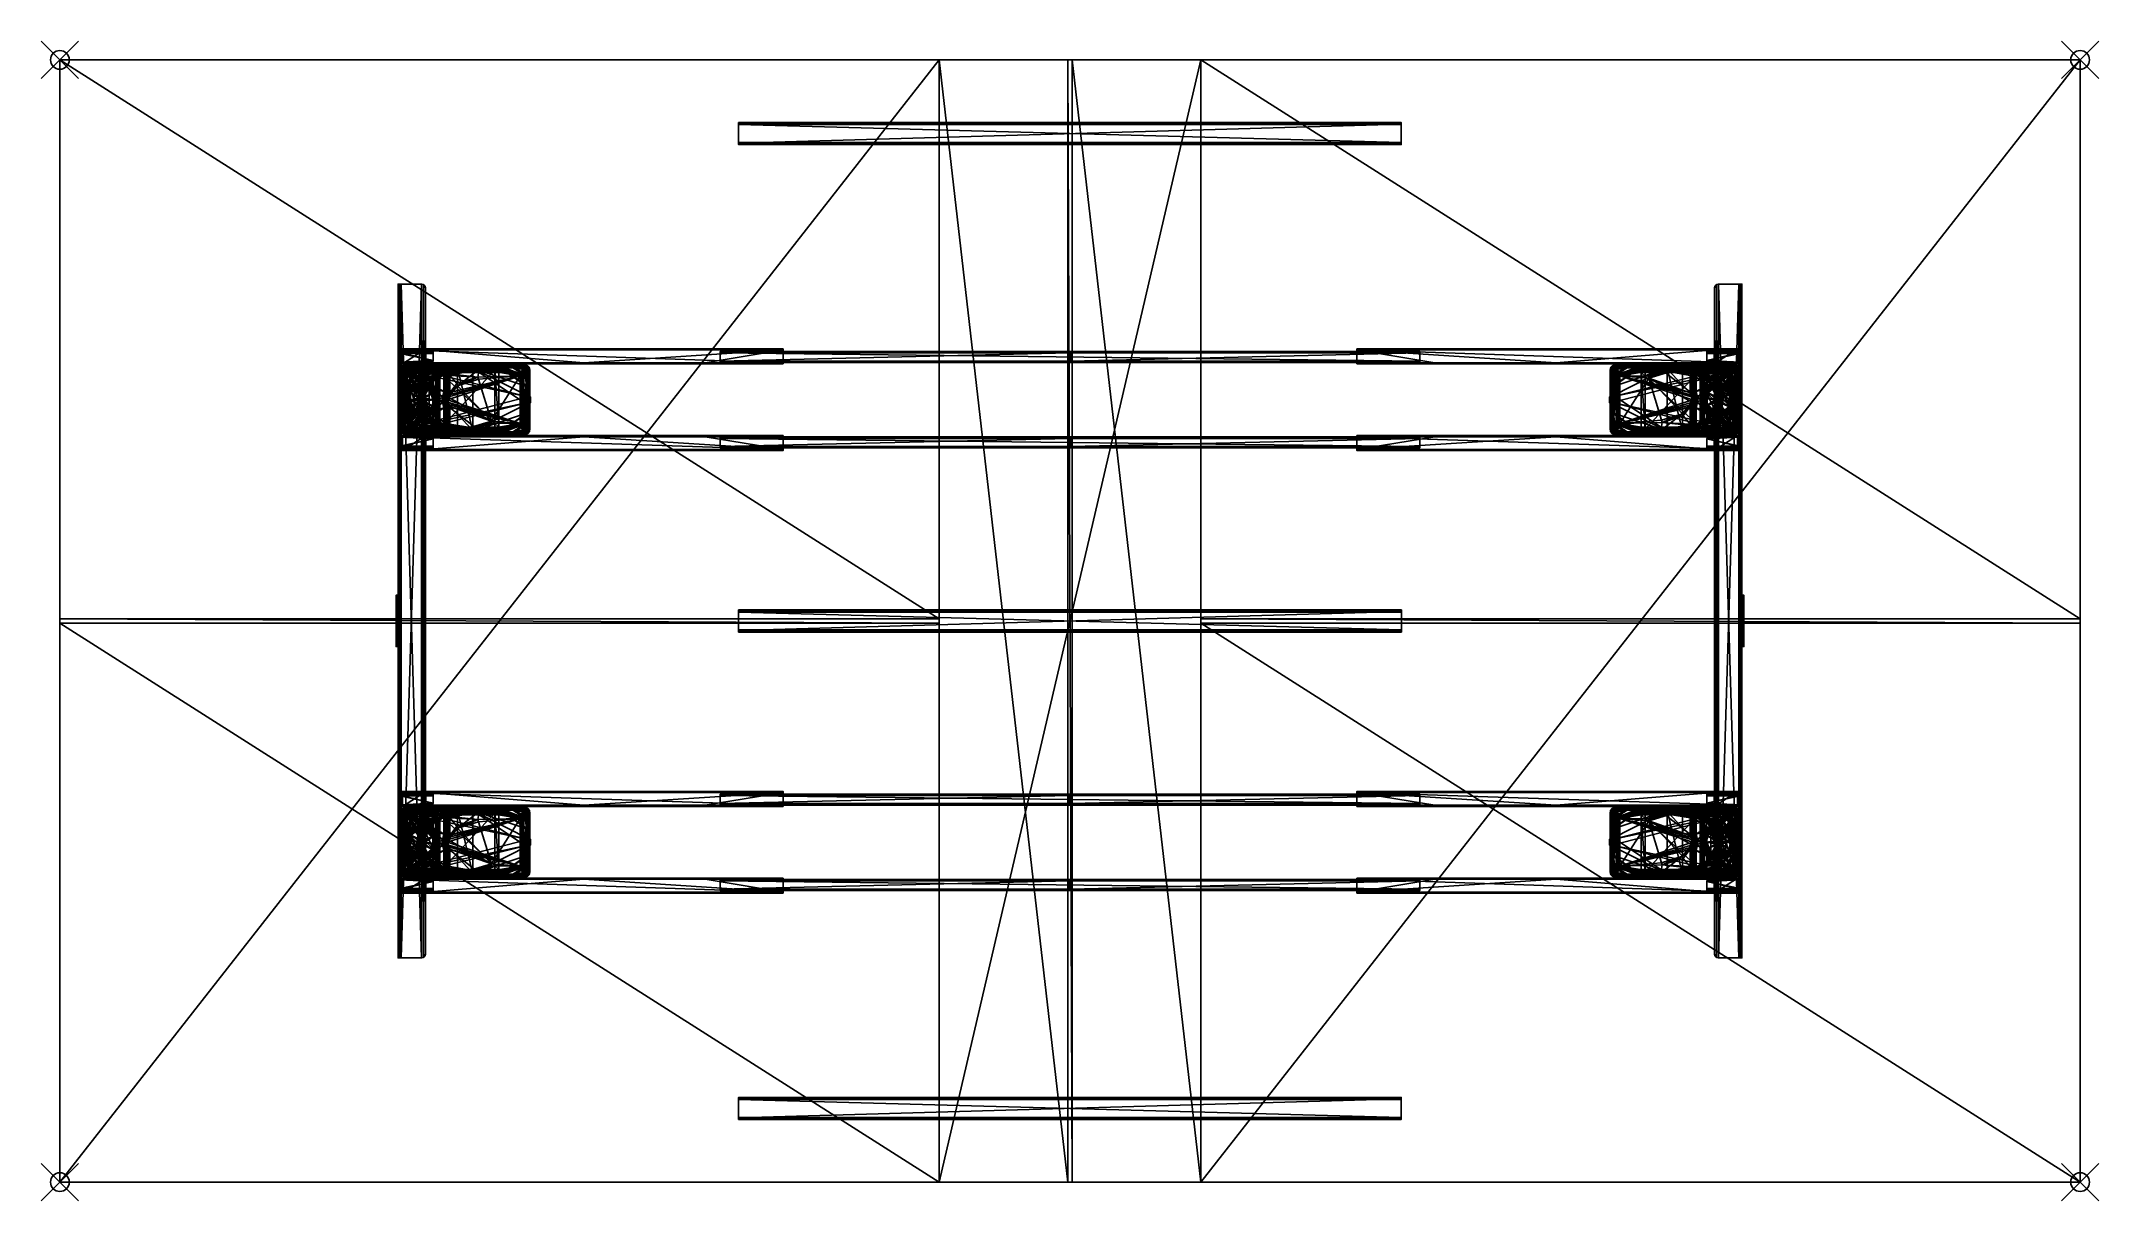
# Model space of a CAD drawing. Extents: x -1 to 109, y -61 to 1.
import ezdxf

# ---------------------------------------------------------------- set-up
doc = ezdxf.new("R2010")
doc.units = 0
doc.header["$LTSCALE"] = 2
doc.header["$PDMODE"] = 35
for name, color, linetype in [('AFUTL-3-EDLM', 16, 'Continuous'), ('AFUTL-3-GDPT', 4, 'Continuous'), ('AFUTL-3-LGPT', 4, 'Continuous'), ('AFUTL-3-MSBK', 19, 'Continuous'), ('AFUTL-3-MSPL', 19, 'Continuous'), ('AFUTL-3-MSWT', 7, 'Continuous'), ('AFUTL-3-SUPT', 4, 'Continuous'), ('AFUTL-3-TPLM', 15, 'Continuous'), ('AFUTL-3-TPLM2', 15, 'Continuous'), ('AFUTL-P', 2, 'Continuous')]:
    doc.layers.add(name, color=color, linetype=linetype)

msp = doc.modelspace()

# ---------------------------------------------------------------- linework, layer by layer
at = {"layer": 'AFUTL-P'}
for p in [(0, 0), (108, 0), (0, -60), (108, -60)]:
    msp.add_point(p, dxfattribs=at)

# ---------------------------------------------------------------- meshes
at = {"layer": 'AFUTL-3-EDLM'}
mesh = msp.add_polyface(dxfattribs=at)
corners = [(54.12, 0, 29.08), (61, 0, 29.08), (54.12, 0, 29.06), (61, 0, 28.08), (47, 0, 28.08), (0, 0, 28.08), (47, 0, 29.08), (0, 0, 29.08), (0, -29.88, 29.08), (0, -29.88, 29.06), (0, -60, 28.08), (47, -60, 28.08), (0, -60, 29.08), (47, -60, 29.08), (0, -30.12, 29.06), (0, -30.12, 29.08), (53.88, -60, 29.08), (53.88, -60, 29.06), (61, -60, 28.08), (54.12, -60, 29.06), (61, -60, 29.08), (54.12, -60, 29.08), (53.88, 0, 29.06), (53.88, 0, 29.08), (108, 0, 28.08), (108, 0, 29.08), (108, -60, 28.08), (108, -60, 29.08), (108, -30.12, 29.08), (108, -30.12, 29.06), (108, -29.88, 29.06), (108, -29.88, 29.08)]
mesh.append_faces([[corners[k] for k in face] for face in [(6, 5, 7, 7), (14, 12, 15, 15), (19, 20, 21, 21), (22, 6, 23, 23), (20, 26, 27, 27), (30, 25, 31, 31)]], dxfattribs={"vtx0": -1})
mesh.append_faces([[corners[k] for k in face] for face in [(12, 11, 13, 13), (9, 10, 14, 14), (17, 18, 19, 19), (2, 4, 22, 22), (25, 3, 1, 1), (29, 24, 30, 30)]], dxfattribs={"vtx0": -1, "vtx1": -1})
mesh.append_faces([[corners[k] for k in face] for face in [(2, 1, 3, 3), (17, 13, 11, 11), (19, 18, 20, 20), (22, 4, 6, 6)]], dxfattribs={"vtx0": -1, "vtx1": -1, "vtx3": -1})
mesh.append_faces([[corners[k] for k in face] for face in [(9, 7, 5, 5), (9, 5, 10, 10), (14, 10, 12, 12), (17, 11, 18, 18), (2, 3, 4, 4), (29, 27, 26, 26), (29, 26, 24, 24), (30, 24, 25, 25)]], dxfattribs={"vtx0": -1, "vtx3": -1})
mesh.append_faces([[corners[k] for k in face] for face in [(0, 1, 2, 2), (8, 7, 9, 9), (10, 11, 12, 12), (16, 13, 17, 17), (24, 3, 25, 25), (28, 27, 29, 29)]], dxfattribs={"vtx1": -1})
mesh.append_faces([[corners[k] for k in face] for face in [(4, 5, 6, 6), (18, 26, 20, 20)]], dxfattribs={"vtx1": -1, "vtx3": -1})
at = {"layer": 'AFUTL-3-GDPT'}
mesh = msp.add_polyface(dxfattribs=at)
corners = [(18.4, -18.17, 0.26), (18.4, -18.17, 0.27), (18.52, -17.7, 0.26), (18.53, -17.7, 0.27), (18.87, -17.35, 0.26), (18.87, -17.35, 0.27), (18.77, -17.84, 0.5), (19, -17.58, 0.49), (18.75, -17.83, 0.49), (18.68, -18.17, 0.5), (18.66, -18.17, 0.49), (18.96, -17.5, 0.41), (18.67, -17.78, 0.41), (18.57, -18.17, 0.41), (18.94, -17.48, 0.4), (18.65, -17.77, 0.4), (18.55, -18.17, 0.4), (18.87, -17.35, 0.23), (18.87, -17.35, 0.22), (18.52, -17.7, 0.23), (18.53, -17.7, 0.22), (18.4, -18.17, 0.23), (18.4, -18.17, 0.22), (18.43, -18.17, 0.2), (18.41, -18.17, 0.2), (18.55, -17.71, 0.2), (18.54, -17.7, 0.2), (18.88, -17.38, 0.2), (18.88, -17.36, 0.2), (18.91, -17.43, 0.04), (18.91, -17.43, 0.02), (18.6, -17.74, 0.04), (18.6, -17.74, 0.02), (18.48, -18.17, 0.04), (18.49, -18.17, 0.02), (18.53, -18.17, 0), (18.51, -18.17, 0.01), (18.64, -17.77, 0), (18.62, -17.75, 0.01), (18.94, -17.47, 0), (18.92, -17.45, 0.01), (18.44, -18.17, 0.2), (18.56, -17.72, 0.2), (18.89, -17.39, 0.2), (18.94, -18.87, 0)]
mesh.append_faces([[corners[k] for k in face] for face in [(2, 1, 3, 3), (4, 3, 5, 5), (6, 7, 8, 8), (9, 8, 10, 10), (8, 11, 12, 12), (10, 12, 13, 13), (15, 5, 3, 3), (16, 3, 1, 1), (19, 18, 20, 20), (21, 20, 22, 22), (25, 24, 26, 26), (27, 26, 28, 28), (20, 28, 26, 26), (22, 26, 24, 24), (2, 17, 19, 19), (0, 19, 21, 21), (31, 30, 32, 32), (33, 32, 34, 34), (37, 36, 38, 38), (32, 40, 38, 38), (34, 38, 36, 36), (31, 41, 42, 42), (29, 42, 43, 43), (11, 15, 12, 12), (12, 16, 13, 13)]], dxfattribs={"vtx0": -1})
mesh.append_faces([[corners[k] for k in face] for face in [(41, 25, 42, 42), (39, 44, 37, 37)]], dxfattribs={"vtx0": -1, "vtx1": -1})
mesh.append_faces([[corners[k] for k in face] for face in [(27, 43, 42, 42), (41, 23, 25, 25), (42, 25, 27, 27)]], dxfattribs={"vtx0": -1, "vtx3": -1})
mesh.append_faces([[corners[k] for k in face] for face in [(0, 1, 2, 2), (2, 3, 4, 4), (6, 8, 9, 9), (8, 12, 10, 10), (14, 5, 15, 15), (15, 3, 16, 16), (17, 18, 19, 19), (19, 20, 21, 21), (23, 24, 25, 25), (25, 26, 27, 27), (18, 28, 20, 20), (20, 26, 22, 22), (4, 17, 2, 2), (2, 19, 0, 0), (29, 30, 31, 31), (31, 32, 33, 33), (35, 36, 37, 37), (37, 38, 39, 39), (30, 40, 32, 32), (32, 38, 34, 34), (33, 41, 31, 31), (31, 42, 29, 29)]], dxfattribs={"vtx1": -1})
mesh.append_faces([[corners[k] for k in face] for face in [(11, 14, 15, 15), (12, 15, 16, 16)]], dxfattribs={"vtx3": -1})
mesh = msp.add_polyface(dxfattribs=at)
corners = [(18.52, -18.64, 0.26), (18.53, -18.64, 0.27), (18.4, -18.17, 0.26), (18.4, -18.17, 0.27), (18.68, -18.17, 0.5), (18.66, -18.17, 0.49), (18.77, -18.5, 0.5), (18.75, -18.51, 0.49), (19.01, -18.74, 0.5), (18.57, -18.17, 0.41), (18.67, -18.55, 0.41), (19, -18.76, 0.49), (18.55, -18.17, 0.4), (18.65, -18.57, 0.4), (18.4, -18.17, 0.23), (18.4, -18.17, 0.22), (18.52, -18.64, 0.23), (18.53, -18.64, 0.22), (18.55, -18.63, 0.2), (18.54, -18.63, 0.2), (18.43, -18.17, 0.2), (18.41, -18.17, 0.2), (18.48, -18.17, 0.04), (18.49, -18.17, 0.02), (18.6, -18.6, 0.04), (18.6, -18.59, 0.02), (18.64, -18.57, 0), (18.92, -18.89, 0.01), (18.62, -18.59, 0.01), (18.53, -18.17, 0), (18.51, -18.17, 0.01), (18.56, -18.62, 0.2), (18.44, -18.17, 0.2), (19.22, -18.17, 1.08), (19.19, -18.17, 1.05), (19.23, -18.23, 1.08), (19.21, -18.25, 1.05), (19.28, -18.28, 1.08), (19.26, -18.3, 1.05), (19.34, -18.29, 1.08), (19.34, -18.32, 1.05), (19.19, -18.17, 0.5), (19.21, -18.25, 0.5), (19.26, -18.3, 0.5), (19.34, -18.32, 0.5), (19.34, -18.83, 0.5), (18.94, -17.47, 0), (19.34, -18.98, 0), (18.94, -18.87, 0), (18.64, -17.77, 0), (19.34, -18.04, 1.08), (19.28, -18.06, 1.08), (19.23, -18.11, 1.08)]
mesh.append_faces([[corners[k] for k in face] for face in [(2, 1, 3, 3), (6, 5, 7, 7), (7, 9, 10, 10), (13, 3, 1, 1), (16, 15, 17, 17), (20, 19, 21, 21), (17, 21, 19, 19), (0, 14, 16, 16), (24, 23, 25, 25), (26, 27, 28, 28), (29, 28, 30, 30), (25, 30, 28, 28), (22, 31, 32, 32), (10, 12, 13, 13), (35, 34, 36, 36), (37, 36, 38, 38), (39, 38, 40, 40), (36, 41, 42, 42), (38, 42, 43, 43), (40, 43, 44, 44), (49, 26, 29, 29), (35, 52, 33, 33)]], dxfattribs={"vtx0": -1})
mesh.append_faces([[corners[k] for k in face] for face in [(31, 18, 32, 32), (41, 4, 42, 42), (42, 6, 43, 43), (43, 8, 44, 44), (37, 51, 35, 35)]], dxfattribs={"vtx0": -1, "vtx1": -1})
mesh.append_faces([[corners[k] for k in face] for face in [(32, 18, 20, 20), (42, 4, 6, 6), (43, 6, 8, 8), (46, 47, 48, 48), (49, 48, 26, 26), (50, 37, 39, 39)]], dxfattribs={"vtx0": -1, "vtx3": -1})
mesh.append_faces([[corners[k] for k in face] for face in [(0, 1, 2, 2), (4, 5, 6, 6), (6, 7, 8, 8), (5, 9, 7, 7), (7, 10, 11, 11), (12, 3, 13, 13), (14, 15, 16, 16), (18, 19, 20, 20), (15, 21, 17, 17), (2, 14, 0, 0), (22, 23, 24, 24), (26, 28, 29, 29), (23, 30, 25, 25), (24, 31, 22, 22), (9, 12, 10, 10), (33, 34, 35, 35), (35, 36, 37, 37), (37, 38, 39, 39), (34, 41, 36, 36), (36, 42, 38, 38), (38, 43, 40, 40)]], dxfattribs={"vtx1": -1})
mesh.append_faces([[corners[k] for k in face] for face in [(8, 45, 44, 44)]], dxfattribs={"vtx1": -1, "vtx3": -1})
mesh = msp.add_polyface(dxfattribs=at)
corners = [(18.87, -17.35, 0.26), (18.87, -17.35, 0.27), (19.34, -17.22, 0.26), (19.34, -17.23, 0.27), (19.34, -17.51, 0.5), (19.34, -17.49, 0.49), (19.01, -17.6, 0.5), (19, -17.58, 0.49), (18.77, -17.84, 0.5), (19.34, -17.4, 0.41), (19.34, -17.39, 0.4), (18.96, -17.5, 0.41), (18.75, -17.83, 0.49), (19.34, -17.38, 0.4), (18.94, -17.48, 0.4), (19.34, -17.22, 0.23), (19.34, -17.23, 0.22), (18.87, -17.35, 0.23), (18.87, -17.35, 0.22), (18.88, -17.38, 0.2), (18.88, -17.36, 0.2), (19.34, -17.25, 0.2), (19.34, -17.24, 0.2), (19.34, -17.31, 0.04), (19.34, -17.32, 0.02), (18.91, -17.43, 0.04), (18.91, -17.43, 0.02), (18.94, -17.47, 0), (18.92, -17.45, 0.01), (19.34, -17.36, 0), (19.34, -17.34, 0.01), (18.62, -17.75, 0.01), (18.89, -17.39, 0.2), (19.34, -17.27, 0.2), (19.34, -18.04, 1.08), (19.42, -18.04, 1.05), (19.34, -18.01, 1.05), (19.28, -18.06, 1.08), (19.26, -18.04, 1.05), (19.23, -18.11, 1.08), (19.21, -18.09, 1.05), (19.22, -18.17, 1.08), (19.19, -18.17, 1.05), (19.42, -18.04, 0.5), (19.34, -18.01, 0.5), (19.26, -18.04, 0.5), (19.21, -18.09, 0.5), (19.19, -18.17, 0.5), (18.68, -18.17, 0.5), (19.34, -18.98, 0), (19.28, -18.28, 1.08), (19.23, -18.23, 1.08)]
mesh.append_faces([[corners[k] for k in face] for face in [(9, 10, 11, 11), (10, 13, 14, 14), (10, 14, 11, 11)]])
mesh.append_faces([[corners[k] for k in face] for face in [(2, 1, 3, 3), (6, 5, 7, 7), (7, 9, 11, 11), (14, 3, 1, 1), (17, 16, 18, 18), (21, 20, 22, 22), (18, 22, 20, 20), (0, 15, 17, 17), (25, 24, 26, 26), (29, 28, 30, 30), (27, 31, 28, 28), (26, 30, 28, 28), (23, 32, 33, 33), (34, 35, 36, 36), (37, 36, 38, 38), (39, 38, 40, 40), (41, 40, 42, 42), (36, 43, 44, 44), (38, 44, 45, 45), (40, 45, 46, 46), (42, 46, 47, 47)]], dxfattribs={"vtx0": -1})
mesh.append_faces([[corners[k] for k in face] for face in [(21, 33, 19, 19), (44, 6, 45, 45), (45, 8, 46, 46), (46, 48, 47, 47), (29, 49, 27, 27), (37, 50, 34, 34)]], dxfattribs={"vtx0": -1, "vtx1": -1})
mesh.append_faces([[corners[k] for k in face] for face in [(19, 33, 32, 32), (44, 4, 6, 6), (45, 6, 8, 8), (46, 8, 48, 48), (51, 37, 39, 39)]], dxfattribs={"vtx0": -1, "vtx3": -1})
mesh.append_faces([[corners[k] for k in face] for face in [(0, 1, 2, 2), (4, 5, 6, 6), (6, 7, 8, 8), (5, 9, 7, 7), (7, 11, 12, 12), (13, 3, 14, 14), (15, 16, 17, 17), (19, 20, 21, 21), (16, 22, 18, 18), (2, 15, 0, 0), (23, 24, 25, 25), (27, 28, 29, 29), (24, 30, 26, 26), (25, 32, 23, 23), (34, 36, 37, 37), (37, 38, 39, 39), (39, 40, 41, 41), (36, 44, 38, 38), (38, 45, 40, 40), (40, 46, 42, 42)]], dxfattribs={"vtx1": -1})
mesh = msp.add_polyface(dxfattribs=at)
corners = [(19.34, -17.22, 0.26), (19.34, -17.23, 0.27), (19.81, -17.35, 0.26), (19.81, -17.35, 0.27), (20.16, -17.7, 0.26), (20.16, -17.7, 0.27), (19.67, -17.6, 0.5), (19.93, -17.83, 0.49), (19.68, -17.58, 0.49), (19.34, -17.51, 0.5), (19.34, -17.49, 0.49), (20.01, -17.78, 0.41), (20.02, -17.78, 0.4), (19.73, -17.5, 0.41), (19.73, -17.49, 0.4), (19.34, -17.4, 0.41), (19.34, -17.39, 0.4), (19.34, -17.38, 0.4), (19.81, -17.35, 0.23), (19.81, -17.35, 0.22), (19.34, -17.22, 0.23), (19.34, -17.23, 0.22), (20.16, -17.7, 0.23), (20.16, -17.7, 0.22), (19.34, -17.25, 0.2), (19.34, -17.24, 0.2), (19.8, -17.38, 0.2), (19.81, -17.36, 0.2), (20.13, -17.71, 0.2), (20.15, -17.7, 0.2), (19.77, -17.43, 0.04), (19.77, -17.43, 0.02), (19.34, -17.31, 0.04), (19.34, -17.32, 0.02), (20.08, -17.74, 0.04), (20.08, -17.74, 0.02), (19.34, -17.36, 0), (19.34, -17.34, 0.01), (19.74, -17.47, 0), (19.76, -17.45, 0.01), (20.04, -17.77, 0), (20.06, -17.75, 0.01), (19.34, -17.27, 0.2), (19.79, -17.39, 0.2), (20.12, -17.72, 0.2), (19.34, -18.01, 0.5)]
mesh.append_faces([[corners[k] for k in face] for face in [(13, 14, 15, 15), (15, 14, 16, 16), (14, 3, 17, 17), (17, 3, 1, 1), (16, 14, 17, 17)]])
mesh.append_faces([[corners[k] for k in face] for face in [(2, 1, 3, 3), (4, 3, 5, 5), (6, 7, 8, 8), (9, 8, 10, 10), (13, 12, 14, 14), (8, 11, 13, 13), (10, 13, 15, 15), (14, 5, 3, 3), (20, 19, 21, 21), (18, 23, 19, 19), (26, 25, 27, 27), (28, 27, 29, 29), (19, 29, 27, 27), (21, 27, 25, 25), (2, 22, 18, 18), (0, 18, 20, 20), (32, 31, 33, 33), (30, 35, 31, 31), (38, 37, 39, 39), (31, 41, 39, 39), (33, 39, 37, 37), (30, 42, 43, 43), (34, 43, 44, 44)]], dxfattribs={"vtx0": -1})
mesh.append_faces([[corners[k] for k in face] for face in [(26, 43, 24, 24), (43, 26, 44, 44)]], dxfattribs={"vtx0": -1, "vtx1": -1})
mesh.append_faces([[corners[k] for k in face] for face in [(24, 43, 42, 42), (44, 26, 28, 28), (45, 6, 9, 9)]], dxfattribs={"vtx0": -1, "vtx3": -1})
mesh.append_faces([[corners[k] for k in face] for face in [(0, 1, 2, 2), (2, 3, 4, 4), (6, 8, 9, 9), (11, 12, 13, 13), (8, 13, 10, 10), (12, 5, 14, 14), (18, 19, 20, 20), (22, 23, 18, 18), (24, 25, 26, 26), (26, 27, 28, 28), (23, 29, 19, 19), (19, 27, 21, 21), (4, 22, 2, 2), (2, 18, 0, 0), (30, 31, 32, 32), (34, 35, 30, 30), (36, 37, 38, 38), (38, 39, 40, 40), (35, 41, 31, 31), (31, 39, 33, 33), (32, 42, 30, 30), (30, 43, 34, 34)]], dxfattribs={"vtx1": -1})
mesh = msp.add_polyface(dxfattribs=at)
corners = [(20.29, -18.17, 0.26), (20.28, -18.17, 0.27), (20.16, -18.64, 0.26), (20.16, -18.64, 0.27), (19.67, -18.74, 0.5), (19.68, -18.76, 0.49), (19.91, -18.5, 0.5), (19.93, -18.51, 0.49), (20, -18.17, 0.5), (20.02, -18.17, 0.49), (20.01, -18.55, 0.41), (19.73, -18.85, 0.4), (20.02, -18.56, 0.4), (20.11, -18.17, 0.41), (20.12, -18.17, 0.4), (19.73, -18.84, 0.41), (20.03, -18.57, 0.4), (20.13, -18.17, 0.4), (20.16, -18.64, 0.23), (20.16, -18.64, 0.22), (20.29, -18.17, 0.23), (20.28, -18.17, 0.22), (20.26, -18.17, 0.2), (20.27, -18.17, 0.2), (20.13, -18.63, 0.2), (20.15, -18.63, 0.2), (20.08, -18.6, 0.04), (20.08, -18.59, 0.02), (20.2, -18.17, 0.04), (20.19, -18.17, 0.02), (20.15, -18.17, 0), (20.17, -18.17, 0.01), (20.04, -18.57, 0), (20.06, -18.59, 0.01), (20.24, -18.17, 0.2), (20.12, -18.62, 0.2), (19.34, -18.29, 1.08), (19.34, -18.32, 1.05), (19.4, -18.28, 1.08), (19.42, -18.3, 1.05), (19.45, -18.23, 1.08), (19.47, -18.25, 1.05), (19.47, -18.17, 1.08), (19.5, -18.17, 1.05), (19.34, -18.32, 0.5), (19.42, -18.3, 0.5), (19.47, -18.25, 0.5), (19.5, -18.17, 0.5), (19.34, -17.36, 0), (19.74, -18.87, 0), (19.34, -18.98, 0), (19.74, -17.47, 0), (19.4, -18.06, 1.08), (19.45, -18.11, 1.08)]
mesh.append_faces([[corners[k] for k in face] for face in [(10, 11, 12, 12), (11, 16, 12, 12)]])
mesh.append_faces([[corners[k] for k in face] for face in [(2, 1, 3, 3), (6, 5, 7, 7), (8, 7, 9, 9), (13, 12, 14, 14), (7, 15, 10, 10), (9, 10, 13, 13), (17, 3, 1, 1), (20, 19, 21, 21), (24, 23, 25, 25), (21, 25, 23, 23), (0, 18, 20, 20), (28, 27, 29, 29), (32, 31, 33, 33), (29, 33, 31, 31), (26, 34, 35, 35), (12, 17, 14, 14), (38, 37, 39, 39), (40, 39, 41, 41), (42, 41, 43, 43), (39, 44, 45, 45), (41, 45, 46, 46), (43, 46, 47, 47)]], dxfattribs={"vtx0": -1})
mesh.append_faces([[corners[k] for k in face] for face in [(34, 24, 35, 35), (44, 4, 45, 45), (45, 6, 46, 46), (49, 51, 32, 32)]], dxfattribs={"vtx0": -1, "vtx1": -1})
mesh.append_faces([[corners[k] for k in face] for face in [(34, 22, 24, 24), (45, 4, 6, 6), (46, 6, 8, 8), (48, 49, 50, 50), (52, 36, 38, 38), (53, 38, 40, 40)]], dxfattribs={"vtx0": -1, "vtx3": -1})
mesh.append_faces([[corners[k] for k in face] for face in [(0, 1, 2, 2), (4, 5, 6, 6), (6, 7, 8, 8), (10, 12, 13, 13), (7, 10, 9, 9), (16, 3, 17, 17), (18, 19, 20, 20), (22, 23, 24, 24), (19, 25, 21, 21), (2, 18, 0, 0), (26, 27, 28, 28), (30, 31, 32, 32), (27, 33, 29, 29), (28, 34, 26, 26), (36, 37, 38, 38), (38, 39, 40, 40), (40, 41, 42, 42), (37, 44, 39, 39), (39, 45, 41, 41), (41, 46, 43, 43)]], dxfattribs={"vtx1": -1})
mesh.append_faces([[corners[k] for k in face] for face in [(12, 16, 17, 17)]], dxfattribs={"vtx3": -1})
mesh = msp.add_polyface(dxfattribs=at)
corners = [(20.16, -17.7, 0.26), (20.16, -17.7, 0.27), (20.29, -18.17, 0.26), (20.28, -18.17, 0.27), (20, -18.17, 0.5), (20.02, -18.17, 0.49), (19.91, -17.84, 0.5), (19.93, -17.83, 0.49), (19.67, -17.6, 0.5), (20.11, -18.17, 0.41), (20.12, -18.17, 0.4), (20.01, -17.78, 0.41), (20.02, -17.78, 0.4), (19.68, -17.58, 0.49), (20.13, -18.17, 0.4), (20.29, -18.17, 0.23), (20.28, -18.17, 0.22), (20.16, -17.7, 0.23), (20.16, -17.7, 0.22), (20.13, -17.71, 0.2), (20.15, -17.7, 0.2), (20.26, -18.17, 0.2), (20.27, -18.17, 0.2), (20.2, -18.17, 0.04), (20.19, -18.17, 0.02), (20.08, -17.74, 0.04), (20.08, -17.74, 0.02), (20.04, -17.77, 0), (19.76, -17.45, 0.01), (20.06, -17.75, 0.01), (20.15, -18.17, 0), (20.17, -18.17, 0.01), (20.12, -17.72, 0.2), (20.24, -18.17, 0.2), (19.4, -18.06, 1.08), (19.42, -18.04, 1.05), (19.34, -18.04, 1.08), (19.47, -18.17, 1.08), (19.5, -18.17, 1.05), (19.45, -18.11, 1.08), (19.47, -18.09, 1.05), (19.42, -18.04, 0.5), (19.34, -18.01, 1.05), (19.5, -18.17, 0.5), (19.47, -18.09, 0.5), (19.47, -18.25, 0.5), (19.34, -18.01, 0.5), (19.74, -17.47, 0), (19.74, -18.87, 0), (19.34, -17.36, 0), (20.04, -18.57, 0), (19.34, -18.29, 1.08), (19.4, -18.28, 1.08), (19.45, -18.23, 1.08)]
mesh.append_faces([[corners[k] for k in face] for face in [(9, 10, 11, 11), (11, 10, 12, 12), (14, 3, 12, 12), (12, 3, 1, 1), (10, 14, 12, 12)]])
mesh.append_faces([[corners[k] for k in face] for face in [(2, 1, 3, 3), (6, 5, 7, 7), (7, 9, 11, 11), (17, 16, 18, 18), (21, 20, 22, 22), (18, 22, 20, 20), (0, 15, 17, 17), (25, 24, 26, 26), (27, 28, 29, 29), (30, 29, 31, 31), (26, 31, 29, 29), (23, 32, 33, 33), (39, 38, 40, 40), (34, 40, 35, 35), (40, 43, 44, 44), (35, 44, 41, 41), (50, 27, 30, 30), (39, 53, 37, 37)]], dxfattribs={"vtx0": -1})
mesh.append_faces([[corners[k] for k in face] for face in [(32, 19, 33, 33), (45, 4, 43, 43), (43, 4, 44, 44), (44, 6, 41, 41), (41, 8, 46, 46), (47, 48, 49, 49), (36, 51, 34, 34), (34, 52, 39, 39)]], dxfattribs={"vtx0": -1, "vtx1": -1})
mesh.append_faces([[corners[k] for k in face] for face in [(33, 19, 21, 21), (44, 4, 6, 6), (41, 6, 8, 8), (50, 47, 27, 27)]], dxfattribs={"vtx0": -1, "vtx3": -1})
mesh.append_faces([[corners[k] for k in face] for face in [(0, 1, 2, 2), (4, 5, 6, 6), (6, 7, 8, 8), (5, 9, 7, 7), (7, 11, 13, 13), (15, 16, 17, 17), (19, 20, 21, 21), (16, 22, 18, 18), (2, 15, 0, 0), (23, 24, 25, 25), (27, 29, 30, 30), (24, 31, 26, 26), (25, 32, 23, 23), (34, 35, 36, 36), (37, 38, 39, 39), (39, 40, 34, 34), (35, 41, 42, 42), (38, 43, 40, 40), (40, 44, 35, 35)]], dxfattribs={"vtx1": -1})
mesh = msp.add_polyface(dxfattribs=at)
corners = [(87.87, -17.65, 0.26), (87.87, -17.65, 0.27), (88.24, -17.32, 0.26), (88.24, -17.33, 0.27), (87.72, -18.11, 0.26), (87.72, -18.11, 0.27), (88.3, -17.46, 0.4), (88, -17.73, 0.4), (87.87, -18.12, 0.4), (88.24, -17.32, 0.23), (88.24, -17.33, 0.22), (87.87, -17.65, 0.23), (87.87, -17.65, 0.22), (87.72, -18.11, 0.23), (87.72, -18.11, 0.22), (87.75, -18.11, 0.2), (87.73, -18.11, 0.2), (87.9, -17.67, 0.2), (87.88, -17.66, 0.2), (88.25, -17.35, 0.2), (88.24, -17.34, 0.2), (88.28, -17.4, 0.04), (88.28, -17.41, 0.02), (87.94, -17.7, 0.04), (87.95, -17.7, 0.02), (87.8, -18.12, 0.04), (87.81, -18.12, 0.02), (87.85, -18.12, 0), (87.83, -18.12, 0.01), (87.98, -17.72, 0), (87.96, -17.71, 0.01), (88.3, -17.45, 0), (88.29, -17.42, 0.01), (87.76, -18.12, 0.2), (87.91, -17.67, 0.2), (88.11, -17.81, 0.5), (88.36, -17.56, 0.49), (88.09, -17.8, 0.49), (88, -18.13, 0.5), (87.98, -18.13, 0.49), (88.31, -17.48, 0.41), (88.31, -17.47, 0.4), (88.02, -17.75, 0.41), (88.01, -17.74, 0.4), (87.89, -18.12, 0.41), (87.88, -18.12, 0.4), (88.53, -18.08, 0.5)]
mesh.append_faces([[corners[k] for k in face] for face in [(2, 1, 3, 3), (0, 5, 1, 1), (7, 3, 1, 1), (8, 1, 5, 5), (11, 10, 12, 12), (13, 12, 14, 14), (17, 16, 18, 18), (19, 18, 20, 20), (12, 20, 18, 18), (14, 18, 16, 16), (0, 9, 11, 11), (4, 11, 13, 13), (23, 22, 24, 24), (25, 24, 26, 26), (29, 28, 30, 30), (24, 32, 30, 30), (26, 30, 28, 28), (23, 33, 34, 34), (35, 36, 37, 37), (38, 37, 39, 39), (42, 41, 43, 43), (44, 43, 45, 45), (37, 40, 42, 42), (39, 42, 44, 44), (41, 7, 43, 43), (43, 8, 45, 45)]], dxfattribs={"vtx0": -1})
mesh.append_faces([[corners[k] for k in face] for face in [(33, 17, 34, 34)]], dxfattribs={"vtx0": -1, "vtx1": -1})
mesh.append_faces([[corners[k] for k in face] for face in [(33, 15, 17, 17), (34, 17, 19, 19), (46, 35, 38, 38)]], dxfattribs={"vtx0": -1, "vtx3": -1})
mesh.append_faces([[corners[k] for k in face] for face in [(0, 1, 2, 2), (4, 5, 0, 0), (6, 3, 7, 7), (7, 1, 8, 8), (9, 10, 11, 11), (11, 12, 13, 13), (15, 16, 17, 17), (17, 18, 19, 19), (10, 20, 12, 12), (12, 18, 14, 14), (2, 9, 0, 0), (0, 11, 4, 4), (21, 22, 23, 23), (23, 24, 25, 25), (27, 28, 29, 29), (29, 30, 31, 31), (22, 32, 24, 24), (24, 30, 26, 26), (25, 33, 23, 23), (23, 34, 21, 21), (35, 37, 38, 38), (40, 41, 42, 42), (42, 43, 44, 44), (37, 42, 39, 39)]], dxfattribs={"vtx1": -1})
mesh.append_faces([[corners[k] for k in face] for face in [(41, 6, 7, 7), (43, 7, 8, 8)]], dxfattribs={"vtx3": -1})
mesh = msp.add_polyface(dxfattribs=at)
corners = [(88.24, -17.32, 0.26), (88.24, -17.33, 0.27), (88.72, -17.23, 0.26), (88.72, -17.23, 0.27), (88.71, -17.38, 0.4), (88.3, -17.46, 0.4), (88.72, -17.23, 0.23), (88.72, -17.23, 0.22), (88.24, -17.32, 0.23), (88.24, -17.33, 0.22), (88.25, -17.35, 0.2), (88.24, -17.34, 0.2), (88.71, -17.26, 0.2), (88.71, -17.24, 0.2), (88.71, -17.31, 0.04), (88.71, -17.32, 0.02), (88.28, -17.4, 0.04), (88.28, -17.41, 0.02), (88.3, -17.45, 0), (87.96, -17.71, 0.01), (88.29, -17.42, 0.01), (88.71, -17.36, 0), (88.71, -17.34, 0.01), (87.91, -17.67, 0.2), (88.26, -17.36, 0.2), (88.71, -17.27, 0.2), (88.7, -17.51, 0.5), (88.7, -17.49, 0.49), (88.36, -17.58, 0.5), (88.36, -17.56, 0.49), (88.11, -17.81, 0.5), (88.71, -17.4, 0.41), (88.71, -17.39, 0.4), (88.31, -17.48, 0.41), (88.31, -17.47, 0.4), (88.09, -17.8, 0.49), (88.67, -18.04, 1.08), (88.74, -18.04, 1.05), (88.67, -18.01, 1.05), (88.6, -18.06, 1.08), (88.59, -18.03, 1.05), (88.56, -18.1, 1.08), (88.53, -18.08, 1.05), (88.53, -18.16, 1.08), (88.5, -18.16, 1.05), (88.74, -18.04, 0.5), (88.67, -18.01, 0.5), (88.59, -18.03, 0.5), (88.53, -18.08, 0.5), (88.5, -18.16, 0.5), (88, -18.13, 0.5), (89.02, -18.89, 0), (87.98, -17.72, 0), (88.72, -18.28, 1.08), (88.65, -18.29, 1.08)]
mesh.append_faces([[corners[k] for k in face] for face in [(2, 1, 3, 3), (5, 3, 1, 1), (8, 7, 9, 9), (12, 11, 13, 13), (9, 13, 11, 11), (0, 6, 8, 8), (16, 15, 17, 17), (18, 19, 20, 20), (21, 20, 22, 22), (17, 22, 20, 20), (16, 23, 24, 24), (14, 24, 25, 25), (28, 27, 29, 29), (33, 32, 34, 34), (29, 31, 33, 33), (36, 37, 38, 38), (39, 38, 40, 40), (41, 40, 42, 42), (43, 42, 44, 44), (38, 45, 46, 46), (40, 46, 47, 47), (42, 47, 48, 48), (44, 48, 49, 49)]], dxfattribs={"vtx0": -1})
mesh.append_faces([[corners[k] for k in face] for face in [(23, 10, 24, 24), (24, 10, 25, 25), (47, 30, 48, 48), (48, 50, 49, 49), (46, 26, 47, 47)]], dxfattribs={"vtx0": -1, "vtx1": -1})
mesh.append_faces([[corners[k] for k in face] for face in [(25, 10, 12, 12), (47, 28, 30, 30), (51, 52, 18, 18), (53, 36, 39, 39), (54, 39, 41, 41)]], dxfattribs={"vtx0": -1, "vtx3": -1})
mesh.append_faces([[corners[k] for k in face] for face in [(0, 1, 2, 2), (4, 3, 5, 5), (6, 7, 8, 8), (10, 11, 12, 12), (7, 13, 9, 9), (2, 6, 0, 0), (14, 15, 16, 16), (18, 20, 21, 21), (15, 22, 17, 17), (16, 24, 14, 14), (26, 27, 28, 28), (28, 29, 30, 30), (31, 32, 33, 33), (27, 31, 29, 29), (29, 33, 35, 35), (32, 4, 34, 34), (36, 38, 39, 39), (39, 40, 41, 41), (41, 42, 43, 43), (38, 46, 40, 40), (40, 47, 42, 42), (42, 48, 44, 44)]], dxfattribs={"vtx1": -1})
mesh.append_faces([[corners[k] for k in face] for face in [(26, 28, 47, 47)]], dxfattribs={"vtx1": -1, "vtx3": -1})
mesh.append_faces([[corners[k] for k in face] for face in [(4, 5, 34, 34)]], dxfattribs={"vtx3": -1})
mesh = msp.add_polyface(dxfattribs=at)
corners = [(89.08, -19.01, 0.26), (89.08, -19.01, 0.27), (88.6, -19.11, 0.26), (88.6, -19.11, 0.27), (88.61, -18.96, 0.4), (89.01, -18.88, 0.4), (88.6, -19.11, 0.23), (88.6, -19.11, 0.22), (89.08, -19.01, 0.23), (89.08, -19.01, 0.22), (89.07, -18.99, 0.2), (89.08, -19, 0.2), (88.6, -19.08, 0.2), (88.6, -19.1, 0.2), (88.61, -19.02, 0.04), (88.61, -19.02, 0.02), (89.04, -18.94, 0.04), (89.04, -18.93, 0.02), (89.02, -18.89, 0), (89.35, -18.63, 0.01), (89.03, -18.91, 0.01), (88.61, -18.98, 0), (88.61, -19, 0.01), (89.41, -18.66, 0.2), (89.06, -18.97, 0.2), (88.61, -19.07, 0.2), (88.62, -18.83, 0.5), (88.62, -18.85, 0.49), (88.95, -18.76, 0.5), (88.96, -18.78, 0.49), (89.21, -18.53, 0.5), (88.61, -18.94, 0.41), (88.61, -18.95, 0.4), (89, -18.86, 0.41), (89.01, -18.87, 0.4), (89.23, -18.54, 0.49), (88.65, -18.29, 1.08), (88.65, -18.32, 1.05), (88.72, -18.28, 1.08), (88.73, -18.31, 1.05), (88.76, -18.24, 1.08), (88.79, -18.25, 1.05), (88.78, -18.18, 1.08), (88.81, -18.18, 1.05), (88.57, -18.3, 1.05), (88.65, -18.32, 0.5), (88.73, -18.31, 0.5), (88.79, -18.25, 0.5), (88.81, -18.18, 0.5), (89.32, -18.21, 0.5), (87.98, -17.72, 0), (88.3, -17.45, 0), (89.33, -18.61, 0), (88.67, -18.04, 1.08), (88.6, -18.06, 1.08)]
mesh.append_faces([[corners[k] for k in face] for face in [(2, 1, 3, 3), (5, 3, 1, 1), (8, 7, 9, 9), (12, 11, 13, 13), (9, 13, 11, 11), (0, 6, 8, 8), (16, 15, 17, 17), (18, 19, 20, 20), (21, 20, 22, 22), (17, 22, 20, 20), (16, 23, 24, 24), (14, 24, 25, 25), (28, 27, 29, 29), (33, 32, 34, 34), (29, 31, 33, 33), (34, 4, 5, 5), (38, 37, 39, 39), (40, 39, 41, 41), (42, 41, 43, 43), (36, 44, 37, 37), (39, 45, 46, 46), (41, 46, 47, 47), (43, 47, 48, 48)]], dxfattribs={"vtx0": -1})
mesh.append_faces([[corners[k] for k in face] for face in [(12, 25, 10, 10), (45, 26, 46, 46), (46, 30, 47, 47), (47, 49, 48, 48), (21, 50, 18, 18), (18, 51, 52, 52), (40, 53, 38, 38), (38, 54, 36, 36)]], dxfattribs={"vtx0": -1, "vtx1": -1})
mesh.append_faces([[corners[k] for k in face] for face in [(10, 25, 24, 24), (46, 26, 28, 28), (46, 28, 30, 30)]], dxfattribs={"vtx0": -1, "vtx3": -1})
mesh.append_faces([[corners[k] for k in face] for face in [(0, 1, 2, 2), (4, 3, 5, 5), (6, 7, 8, 8), (10, 11, 12, 12), (7, 13, 9, 9), (2, 6, 0, 0), (14, 15, 16, 16), (18, 20, 21, 21), (15, 22, 17, 17), (16, 24, 14, 14), (26, 27, 28, 28), (28, 29, 30, 30), (31, 32, 33, 33), (27, 31, 29, 29), (29, 33, 35, 35), (32, 4, 34, 34), (36, 37, 38, 38), (38, 39, 40, 40), (40, 41, 42, 42), (37, 45, 39, 39), (39, 46, 41, 41), (41, 47, 43, 43)]], dxfattribs={"vtx1": -1})
mesh = msp.add_polyface(dxfattribs=at)
corners = [(89.5, -17.75, 0.26), (89.5, -17.75, 0.27), (89.6, -18.23, 0.26), (89.6, -18.23, 0.27), (89.45, -18.22, 0.4), (89.37, -17.81, 0.4), (89.6, -18.23, 0.23), (89.6, -18.23, 0.22), (89.5, -17.75, 0.23), (89.5, -17.75, 0.22), (89.48, -17.76, 0.2), (89.49, -17.75, 0.2), (89.57, -18.22, 0.2), (89.59, -18.22, 0.2), (89.51, -18.22, 0.04), (89.51, -18.22, 0.02), (89.43, -17.79, 0.04), (89.42, -17.79, 0.02), (89.38, -17.81, 0), (89.12, -17.47, 0.01), (89.4, -17.8, 0.01), (89.47, -18.22, 0), (89.49, -18.22, 0.01), (89.15, -17.42, 0.2), (89.46, -17.77, 0.2), (89.56, -18.22, 0.2), (89.32, -18.21, 0.5), (89.34, -18.21, 0.49), (89.25, -17.87, 0.5), (89.27, -17.87, 0.49), (89.02, -17.62, 0.5), (89.43, -18.22, 0.41), (89.44, -18.22, 0.4), (89.35, -17.82, 0.41), (89.36, -17.82, 0.4), (89.08, -17.53, 0.41), (89.03, -17.6, 0.49), (88.78, -18.18, 1.08), (88.81, -18.18, 1.05), (88.77, -18.11, 1.08), (88.8, -18.1, 1.05), (88.73, -18.06, 1.08), (88.74, -18.04, 1.05), (88.67, -18.04, 1.08), (88.81, -18.18, 0.5), (88.8, -18.1, 0.5), (88.74, -18.04, 0.5), (88.67, -18.01, 1.05), (88.67, -18.01, 0.5), (89.33, -18.61, 0), (88.3, -17.45, 0), (88.71, -17.36, 0), (89.1, -17.49, 0), (88.76, -18.24, 1.08)]
mesh.append_faces([[corners[k] for k in face] for face in [(2, 1, 3, 3), (5, 3, 1, 1), (8, 7, 9, 9), (12, 11, 13, 13), (9, 13, 11, 11), (0, 6, 8, 8), (16, 15, 17, 17), (18, 19, 20, 20), (21, 20, 22, 22), (17, 22, 20, 20), (16, 23, 24, 24), (14, 24, 25, 25), (28, 27, 29, 29), (33, 32, 34, 34), (29, 31, 33, 33), (32, 5, 34, 34), (39, 38, 40, 40), (41, 40, 42, 42), (40, 44, 45, 45), (42, 45, 46, 46), (21, 52, 18, 18), (41, 37, 39, 39)]], dxfattribs={"vtx0": -1})
mesh.append_faces([[corners[k] for k in face] for face in [(24, 12, 25, 25), (44, 28, 45, 45), (45, 28, 46, 46), (46, 30, 48, 48), (49, 51, 21, 21), (43, 53, 41, 41)]], dxfattribs={"vtx0": -1, "vtx1": -1})
mesh.append_faces([[corners[k] for k in face] for face in [(24, 10, 12, 12), (44, 26, 28, 28), (46, 28, 30, 30), (49, 50, 51, 51), (41, 53, 37, 37)]], dxfattribs={"vtx0": -1, "vtx3": -1})
mesh.append_faces([[corners[k] for k in face] for face in [(0, 1, 2, 2), (4, 3, 5, 5), (6, 7, 8, 8), (10, 11, 12, 12), (7, 13, 9, 9), (2, 6, 0, 0), (14, 15, 16, 16), (18, 20, 21, 21), (15, 22, 17, 17), (16, 24, 14, 14), (26, 27, 28, 28), (28, 29, 30, 30), (31, 32, 33, 33), (33, 34, 35, 35), (27, 31, 29, 29), (29, 33, 36, 36), (37, 38, 39, 39), (39, 40, 41, 41), (41, 42, 43, 43), (38, 44, 40, 40), (40, 45, 42, 42), (42, 46, 47, 47)]], dxfattribs={"vtx1": -1})
mesh.append_faces([[corners[k] for k in face] for face in [(32, 4, 5, 5)]], dxfattribs={"vtx3": -1})
mesh = msp.add_polyface(dxfattribs=at)
corners = [(88.72, -17.23, 0.26), (88.72, -17.23, 0.27), (89.18, -17.38, 0.26), (89.18, -17.38, 0.27), (89.5, -17.75, 0.26), (89.5, -17.75, 0.27), (89.37, -17.81, 0.4), (89.1, -17.51, 0.4), (88.71, -17.38, 0.4), (89.5, -17.75, 0.23), (89.5, -17.75, 0.22), (89.18, -17.38, 0.23), (89.18, -17.38, 0.22), (88.72, -17.23, 0.23), (88.72, -17.23, 0.22), (88.71, -17.26, 0.2), (88.71, -17.24, 0.2), (89.16, -17.41, 0.2), (89.17, -17.39, 0.2), (89.48, -17.76, 0.2), (89.49, -17.75, 0.2), (89.43, -17.79, 0.04), (89.42, -17.79, 0.02), (89.13, -17.45, 0.04), (89.13, -17.46, 0.02), (88.71, -17.31, 0.04), (88.71, -17.32, 0.02), (88.71, -17.36, 0), (88.71, -17.34, 0.01), (89.1, -17.49, 0), (89.12, -17.47, 0.01), (89.38, -17.81, 0), (89.4, -17.8, 0.01), (88.71, -17.27, 0.2), (89.15, -17.42, 0.2), (89.46, -17.77, 0.2), (89.02, -17.62, 0.5), (89.27, -17.87, 0.49), (89.03, -17.6, 0.49), (88.7, -17.51, 0.5), (88.7, -17.49, 0.49), (89.08, -17.53, 0.41), (89.36, -17.82, 0.4), (89.09, -17.52, 0.4), (88.71, -17.4, 0.41), (88.71, -17.39, 0.4), (89.35, -17.82, 0.41), (88.67, -18.01, 0.5), (89.47, -18.22, 0)]
mesh.append_faces([[corners[k] for k in face] for face in [(2, 1, 3, 3), (4, 3, 5, 5), (7, 5, 3, 3), (8, 3, 1, 1), (11, 10, 12, 12), (13, 12, 14, 14), (17, 16, 18, 18), (19, 18, 20, 20), (12, 20, 18, 18), (14, 18, 16, 16), (2, 9, 11, 11), (0, 11, 13, 13), (23, 22, 24, 24), (25, 24, 26, 26), (29, 28, 30, 30), (24, 32, 30, 30), (26, 30, 28, 28), (23, 33, 34, 34), (36, 37, 38, 38), (39, 38, 40, 40), (41, 42, 43, 43), (44, 43, 45, 45), (38, 46, 41, 41), (40, 41, 44, 44), (43, 6, 7, 7), (45, 7, 8, 8)]], dxfattribs={"vtx0": -1})
mesh.append_faces([[corners[k] for k in face] for face in [(33, 15, 34, 34), (34, 17, 35, 35)]], dxfattribs={"vtx0": -1, "vtx1": -1})
mesh.append_faces([[corners[k] for k in face] for face in [(34, 15, 17, 17), (35, 17, 19, 19), (47, 36, 39, 39), (48, 27, 29, 29)]], dxfattribs={"vtx0": -1, "vtx3": -1})
mesh.append_faces([[corners[k] for k in face] for face in [(0, 1, 2, 2), (2, 3, 4, 4), (6, 5, 7, 7), (7, 3, 8, 8), (9, 10, 11, 11), (11, 12, 13, 13), (15, 16, 17, 17), (17, 18, 19, 19), (10, 20, 12, 12), (12, 18, 14, 14), (4, 9, 2, 2), (2, 11, 0, 0), (21, 22, 23, 23), (23, 24, 25, 25), (27, 28, 29, 29), (29, 30, 31, 31), (22, 32, 24, 24), (24, 30, 26, 26), (25, 33, 23, 23), (23, 34, 21, 21), (36, 38, 39, 39), (41, 43, 44, 44), (38, 41, 40, 40), (42, 6, 43, 43), (43, 7, 45, 45)]], dxfattribs={"vtx1": -1})
mesh = msp.add_polyface(dxfattribs=at)
corners = [(19.34, -19.11, 0.26), (19.34, -19.11, 0.27), (18.87, -18.99, 0.26), (18.87, -18.98, 0.27), (18.52, -18.64, 0.26), (18.53, -18.64, 0.27), (18.94, -18.86, 0.4), (19.34, -18.96, 0.4), (19.01, -18.74, 0.5), (19, -18.76, 0.49), (19.34, -18.83, 0.5), (19.34, -18.85, 0.49), (18.75, -18.51, 0.49), (19.34, -18.94, 0.41), (18.96, -18.84, 0.41), (19.34, -18.95, 0.4), (18.67, -18.55, 0.41), (18.65, -18.57, 0.4), (18.52, -18.64, 0.23), (18.53, -18.64, 0.22), (18.87, -18.99, 0.23), (18.87, -18.98, 0.22), (19.34, -19.11, 0.23), (19.34, -19.11, 0.22), (19.34, -19.08, 0.2), (19.34, -19.1, 0.2), (18.88, -18.96, 0.2), (18.88, -18.97, 0.2), (18.55, -18.63, 0.2), (18.54, -18.63, 0.2), (18.6, -18.6, 0.04), (18.6, -18.59, 0.02), (18.91, -18.91, 0.04), (18.91, -18.91, 0.02), (19.34, -19.03, 0.04), (19.34, -19.02, 0.02), (19.34, -18.98, 0), (19.34, -19, 0.01), (18.94, -18.87, 0), (18.92, -18.89, 0.01), (18.64, -18.57, 0), (18.62, -18.59, 0.01), (19.34, -19.07, 0.2), (18.89, -18.95, 0.2), (18.56, -18.62, 0.2)]
mesh.append_faces([[corners[k] for k in face] for face in [(13, 14, 15, 15), (6, 7, 15, 15), (14, 6, 15, 15)]])
mesh.append_faces([[corners[k] for k in face] for face in [(2, 1, 3, 3), (4, 3, 5, 5), (7, 3, 1, 1), (10, 9, 11, 11), (8, 12, 9, 9), (11, 14, 13, 13), (9, 16, 14, 14), (6, 5, 3, 3), (20, 19, 21, 21), (22, 21, 23, 23), (26, 25, 27, 27), (28, 27, 29, 29), (21, 29, 27, 27), (23, 27, 25, 25), (0, 20, 22, 22), (2, 18, 20, 20), (32, 31, 33, 33), (34, 33, 35, 35), (38, 37, 39, 39), (33, 41, 39, 39), (35, 39, 37, 37), (32, 42, 43, 43), (30, 43, 44, 44), (14, 17, 6, 6)]], dxfattribs={"vtx0": -1})
mesh.append_faces([[corners[k] for k in face] for face in [(42, 24, 43, 43), (43, 26, 44, 44)]], dxfattribs={"vtx0": -1, "vtx1": -1})
mesh.append_faces([[corners[k] for k in face] for face in [(43, 24, 26, 26), (44, 26, 28, 28)]], dxfattribs={"vtx0": -1, "vtx3": -1})
mesh.append_faces([[corners[k] for k in face] for face in [(0, 1, 2, 2), (2, 3, 4, 4), (6, 3, 7, 7), (8, 9, 10, 10), (9, 14, 11, 11), (17, 5, 6, 6), (18, 19, 20, 20), (20, 21, 22, 22), (24, 25, 26, 26), (26, 27, 28, 28), (19, 29, 21, 21), (21, 27, 23, 23), (2, 20, 0, 0), (4, 18, 2, 2), (30, 31, 32, 32), (32, 33, 34, 34), (36, 37, 38, 38), (38, 39, 40, 40), (31, 41, 33, 33), (33, 39, 35, 35), (34, 42, 32, 32), (32, 43, 30, 30), (16, 17, 14, 14)]], dxfattribs={"vtx1": -1})
mesh = msp.add_polyface(dxfattribs=at)
corners = [(19.81, -18.99, 0.26), (19.81, -18.98, 0.27), (19.34, -19.11, 0.26), (19.34, -19.11, 0.27), (20.16, -18.64, 0.26), (20.16, -18.64, 0.27), (19.34, -18.83, 0.5), (19.34, -18.85, 0.49), (19.67, -18.74, 0.5), (19.68, -18.76, 0.49), (19.34, -18.94, 0.41), (19.34, -18.95, 0.4), (19.73, -18.84, 0.41), (19.73, -18.85, 0.4), (20.01, -18.55, 0.41), (19.93, -18.51, 0.49), (19.34, -18.96, 0.4), (20.03, -18.57, 0.4), (19.34, -19.11, 0.23), (19.34, -19.11, 0.22), (19.81, -18.99, 0.23), (19.81, -18.98, 0.22), (20.16, -18.64, 0.23), (20.16, -18.64, 0.22), (20.13, -18.63, 0.2), (20.15, -18.63, 0.2), (19.8, -18.96, 0.2), (19.81, -18.97, 0.2), (19.34, -19.08, 0.2), (19.34, -19.1, 0.2), (19.34, -19.03, 0.04), (19.34, -19.02, 0.02), (19.77, -18.91, 0.04), (19.77, -18.91, 0.02), (20.08, -18.6, 0.04), (20.08, -18.59, 0.02), (20.04, -18.57, 0), (20.06, -18.59, 0.01), (19.74, -18.87, 0), (19.76, -18.89, 0.01), (19.34, -18.98, 0), (19.34, -19, 0.01), (20.12, -18.62, 0.2), (19.79, -18.95, 0.2), (19.34, -19.07, 0.2), (19.34, -18.32, 0.5)]
mesh.append_faces([[corners[k] for k in face] for face in [(10, 11, 12, 12), (12, 11, 13, 13), (12, 13, 14, 14), (16, 3, 13, 13), (13, 3, 1, 1), (13, 1, 17, 17), (17, 1, 5, 5), (11, 16, 13, 13)]])
mesh.append_faces([[corners[k] for k in face] for face in [(2, 1, 3, 3), (0, 5, 1, 1), (8, 7, 9, 9), (9, 10, 12, 12), (20, 19, 21, 21), (22, 21, 23, 23), (26, 25, 27, 27), (28, 27, 29, 29), (21, 29, 27, 27), (23, 27, 25, 25), (0, 18, 20, 20), (4, 20, 22, 22), (32, 31, 33, 33), (34, 33, 35, 35), (38, 37, 39, 39), (40, 39, 41, 41), (33, 41, 39, 39), (35, 39, 37, 37), (32, 42, 43, 43), (30, 43, 44, 44)]], dxfattribs={"vtx0": -1})
mesh.append_faces([[corners[k] for k in face] for face in [(42, 26, 43, 43), (43, 28, 44, 44)]], dxfattribs={"vtx0": -1, "vtx1": -1})
mesh.append_faces([[corners[k] for k in face] for face in [(42, 24, 26, 26), (43, 26, 28, 28), (45, 6, 8, 8)]], dxfattribs={"vtx0": -1, "vtx3": -1})
mesh.append_faces([[corners[k] for k in face] for face in [(0, 1, 2, 2), (4, 5, 0, 0), (6, 7, 8, 8), (7, 10, 9, 9), (9, 12, 15, 15), (18, 19, 20, 20), (20, 21, 22, 22), (24, 25, 26, 26), (26, 27, 28, 28), (19, 29, 21, 21), (21, 27, 23, 23), (2, 18, 0, 0), (0, 20, 4, 4), (30, 31, 32, 32), (32, 33, 34, 34), (36, 37, 38, 38), (38, 39, 40, 40), (31, 41, 33, 33), (33, 39, 35, 35), (34, 42, 32, 32), (32, 43, 30, 30)]], dxfattribs={"vtx1": -1})
mesh = msp.add_polyface(dxfattribs=at)
corners = [(87.81, -18.59, 0.26), (87.82, -18.59, 0.27), (87.72, -18.11, 0.26), (87.72, -18.11, 0.27), (87.87, -18.12, 0.4), (87.95, -18.52, 0.4), (87.72, -18.11, 0.23), (87.72, -18.11, 0.22), (87.81, -18.59, 0.23), (87.82, -18.59, 0.22), (87.84, -18.58, 0.2), (87.83, -18.59, 0.2), (87.75, -18.11, 0.2), (87.73, -18.11, 0.2), (87.8, -18.12, 0.04), (87.81, -18.12, 0.02), (87.89, -18.55, 0.04), (87.9, -18.55, 0.02), (87.94, -18.53, 0), (88.2, -18.86, 0.01), (87.91, -18.54, 0.01), (87.85, -18.12, 0), (87.83, -18.12, 0.01), (88.16, -18.92, 0.2), (87.85, -18.57, 0.2), (87.76, -18.12, 0.2), (88.16, -18.93, 0.2), (88, -18.13, 0.5), (87.98, -18.13, 0.49), (88.07, -18.46, 0.5), (88.05, -18.47, 0.49), (88.3, -18.72, 0.5), (87.89, -18.12, 0.41), (87.88, -18.12, 0.4), (87.97, -18.51, 0.41), (87.96, -18.52, 0.4), (88.24, -18.81, 0.41), (88.29, -18.74, 0.49), (88.53, -18.16, 1.08), (88.5, -18.16, 1.05), (88.55, -18.23, 1.08), (88.52, -18.24, 1.05), (88.59, -18.27, 1.08), (88.57, -18.3, 1.05), (88.65, -18.29, 1.08), (88.5, -18.16, 0.5), (88.52, -18.24, 0.5), (88.57, -18.3, 0.5), (88.65, -18.32, 1.05), (88.65, -18.32, 0.5), (87.98, -17.72, 0), (88.61, -18.98, 0), (88.21, -18.84, 0), (88.56, -18.1, 1.08)]
mesh.append_faces([[corners[k] for k in face] for face in [(2, 1, 3, 3), (5, 3, 1, 1), (8, 7, 9, 9), (12, 11, 13, 13), (9, 13, 11, 11), (0, 6, 8, 8), (16, 15, 17, 17), (18, 19, 20, 20), (21, 20, 22, 22), (17, 22, 20, 20), (16, 23, 24, 24), (14, 24, 25, 25), (29, 28, 30, 30), (34, 33, 35, 35), (30, 32, 34, 34), (33, 5, 35, 35), (40, 39, 41, 41), (42, 41, 43, 43), (41, 45, 46, 46), (43, 46, 47, 47), (48, 47, 49, 49), (21, 52, 18, 18), (42, 38, 40, 40)]], dxfattribs={"vtx0": -1})
mesh.append_faces([[corners[k] for k in face] for face in [(24, 12, 25, 25), (45, 29, 46, 46), (46, 29, 47, 47), (47, 31, 49, 49), (50, 51, 21, 21), (44, 53, 42, 42)]], dxfattribs={"vtx0": -1, "vtx1": -1})
mesh.append_faces([[corners[k] for k in face] for face in [(24, 26, 10, 10), (24, 10, 12, 12), (45, 27, 29, 29), (47, 29, 31, 31), (42, 53, 38, 38)]], dxfattribs={"vtx0": -1, "vtx3": -1})
mesh.append_faces([[corners[k] for k in face] for face in [(0, 1, 2, 2), (4, 3, 5, 5), (6, 7, 8, 8), (10, 11, 12, 12), (7, 13, 9, 9), (2, 6, 0, 0), (14, 15, 16, 16), (18, 20, 21, 21), (15, 22, 17, 17), (16, 24, 14, 14), (27, 28, 29, 29), (29, 30, 31, 31), (32, 33, 34, 34), (34, 35, 36, 36), (28, 32, 30, 30), (30, 34, 37, 37), (38, 39, 40, 40), (40, 41, 42, 42), (42, 43, 44, 44), (39, 45, 41, 41), (41, 46, 43, 43), (43, 47, 48, 48)]], dxfattribs={"vtx1": -1})
mesh.append_faces([[corners[k] for k in face] for face in [(33, 4, 5, 5)]], dxfattribs={"vtx3": -1})
mesh = msp.add_polyface(dxfattribs=at)
corners = [(88.6, -19.11, 0.26), (88.6, -19.11, 0.27), (88.14, -18.96, 0.26), (88.14, -18.95, 0.27), (87.81, -18.59, 0.26), (87.82, -18.59, 0.27), (87.95, -18.52, 0.4), (88.22, -18.83, 0.4), (88.61, -18.96, 0.4), (87.81, -18.59, 0.23), (87.82, -18.59, 0.22), (88.14, -18.96, 0.23), (88.14, -18.95, 0.22), (88.6, -19.11, 0.23), (88.6, -19.11, 0.22), (88.6, -19.08, 0.2), (88.6, -19.1, 0.2), (88.16, -18.93, 0.2), (88.15, -18.95, 0.2), (87.84, -18.58, 0.2), (87.83, -18.59, 0.2), (87.89, -18.55, 0.04), (87.9, -18.55, 0.02), (88.19, -18.88, 0.04), (88.19, -18.88, 0.02), (88.61, -19.02, 0.04), (88.61, -19.02, 0.02), (88.61, -18.98, 0), (88.61, -19, 0.01), (88.21, -18.84, 0), (88.2, -18.86, 0.01), (87.94, -18.53, 0), (87.91, -18.54, 0.01), (88.61, -19.07, 0.2), (88.16, -18.92, 0.2), (87.85, -18.57, 0.2), (88.3, -18.72, 0.5), (88.05, -18.47, 0.49), (88.29, -18.74, 0.49), (88.62, -18.83, 0.5), (88.62, -18.85, 0.49), (88.24, -18.81, 0.41), (87.96, -18.52, 0.4), (88.23, -18.82, 0.4), (88.61, -18.94, 0.41), (88.61, -18.95, 0.4), (87.97, -18.51, 0.41), (88.65, -18.32, 0.5), (87.85, -18.12, 0)]
mesh.append_faces([[corners[k] for k in face] for face in [(2, 1, 3, 3), (4, 3, 5, 5), (7, 5, 3, 3), (8, 3, 1, 1), (11, 10, 12, 12), (13, 12, 14, 14), (17, 16, 18, 18), (19, 18, 20, 20), (12, 20, 18, 18), (14, 18, 16, 16), (2, 9, 11, 11), (0, 11, 13, 13), (23, 22, 24, 24), (25, 24, 26, 26), (29, 28, 30, 30), (24, 32, 30, 30), (26, 30, 28, 28), (23, 33, 34, 34), (36, 37, 38, 38), (39, 38, 40, 40), (41, 42, 43, 43), (44, 43, 45, 45), (38, 46, 41, 41), (40, 41, 44, 44), (43, 6, 7, 7), (45, 7, 8, 8)]], dxfattribs={"vtx0": -1})
mesh.append_faces([[corners[k] for k in face] for face in [(33, 15, 34, 34), (34, 17, 35, 35)]], dxfattribs={"vtx0": -1, "vtx1": -1})
mesh.append_faces([[corners[k] for k in face] for face in [(34, 15, 17, 17), (47, 36, 39, 39), (48, 27, 29, 29)]], dxfattribs={"vtx0": -1, "vtx3": -1})
mesh.append_faces([[corners[k] for k in face] for face in [(0, 1, 2, 2), (2, 3, 4, 4), (6, 5, 7, 7), (7, 3, 8, 8), (9, 10, 11, 11), (11, 12, 13, 13), (15, 16, 17, 17), (17, 18, 19, 19), (10, 20, 12, 12), (12, 18, 14, 14), (4, 9, 2, 2), (2, 11, 0, 0), (21, 22, 23, 23), (23, 24, 25, 25), (27, 28, 29, 29), (29, 30, 31, 31), (22, 32, 24, 24), (24, 30, 26, 26), (25, 33, 23, 23), (23, 34, 21, 21), (36, 38, 39, 39), (41, 43, 44, 44), (38, 41, 40, 40), (42, 6, 43, 43), (43, 7, 45, 45)]], dxfattribs={"vtx1": -1})
mesh = msp.add_polyface(dxfattribs=at)
corners = [(89.6, -18.23, 0.26), (89.6, -18.23, 0.27), (89.45, -18.69, 0.26), (89.44, -18.69, 0.27), (89.08, -19.01, 0.26), (89.08, -19.01, 0.27), (89.01, -18.88, 0.4), (89.32, -18.61, 0.4), (89.45, -18.22, 0.4), (89.08, -19.01, 0.23), (89.08, -19.01, 0.22), (89.45, -18.69, 0.23), (89.44, -18.69, 0.22), (89.6, -18.23, 0.23), (89.6, -18.23, 0.22), (89.42, -18.67, 0.2), (89.44, -18.68, 0.2), (89.07, -18.99, 0.2), (89.08, -19, 0.2), (89.57, -18.22, 0.2), (89.59, -18.22, 0.2), (89.04, -18.94, 0.04), (89.04, -18.93, 0.02), (89.37, -18.64, 0.04), (89.37, -18.64, 0.02), (89.51, -18.22, 0.04), (89.51, -18.22, 0.02), (89.33, -18.61, 0), (89.35, -18.63, 0.01), (89.02, -18.89, 0), (89.47, -18.22, 0), (89.49, -18.22, 0.01), (89.03, -18.91, 0.01), (89.41, -18.66, 0.2), (89.56, -18.22, 0.2), (89.06, -18.97, 0.2), (89.21, -18.53, 0.5), (88.96, -18.78, 0.49), (89.23, -18.54, 0.49), (89.32, -18.21, 0.5), (89.34, -18.21, 0.49), (89, -18.86, 0.41), (89.01, -18.87, 0.4), (89.3, -18.59, 0.41), (89.31, -18.6, 0.4), (89.43, -18.22, 0.41), (89.44, -18.22, 0.4), (88.79, -18.25, 0.5)]
mesh.append_faces([[corners[k] for k in face] for face in [(2, 1, 3, 3), (4, 3, 5, 5), (7, 5, 3, 3), (8, 3, 1, 1), (11, 10, 12, 12), (13, 12, 14, 14), (17, 16, 18, 18), (15, 20, 16, 16), (12, 18, 16, 16), (14, 16, 20, 20), (2, 9, 11, 11), (0, 11, 13, 13), (23, 22, 24, 24), (25, 24, 26, 26), (27, 31, 28, 28), (24, 32, 28, 28), (26, 28, 31, 31), (23, 34, 33, 33), (36, 37, 38, 38), (39, 38, 40, 40), (43, 42, 44, 44), (45, 44, 46, 46), (38, 41, 43, 43), (40, 43, 45, 45), (42, 7, 44, 44), (44, 8, 46, 46)]], dxfattribs={"vtx0": -1})
mesh.append_faces([[corners[k] for k in face] for face in [(17, 35, 15, 15)]], dxfattribs={"vtx0": -1, "vtx1": -1})
mesh.append_faces([[corners[k] for k in face] for face in [(15, 35, 33, 33), (15, 33, 34, 34), (34, 19, 15, 15), (47, 36, 39, 39)]], dxfattribs={"vtx0": -1, "vtx3": -1})
mesh.append_faces([[corners[k] for k in face] for face in [(0, 1, 2, 2), (2, 3, 4, 4), (6, 5, 7, 7), (7, 3, 8, 8), (9, 10, 11, 11), (11, 12, 13, 13), (15, 16, 17, 17), (19, 20, 15, 15), (10, 18, 12, 12), (12, 16, 14, 14), (4, 9, 2, 2), (2, 11, 0, 0), (21, 22, 23, 23), (23, 24, 25, 25), (27, 28, 29, 29), (30, 31, 27, 27), (22, 32, 24, 24), (24, 28, 26, 26), (23, 33, 21, 21), (25, 34, 23, 23), (36, 38, 39, 39), (41, 42, 43, 43), (43, 44, 45, 45), (38, 43, 40, 40)]], dxfattribs={"vtx1": -1})
mesh.append_faces([[corners[k] for k in face] for face in [(42, 6, 7, 7), (44, 7, 8, 8)]], dxfattribs={"vtx3": -1})
mesh = msp.add_polyface(dxfattribs=at)
corners = [(18.4, -41.77, 0.26), (18.4, -41.77, 0.27), (18.55, -41.31, 0.26), (18.56, -41.31, 0.27), (18.68, -41.39, 0.4), (18.55, -41.78, 0.4), (18.55, -41.31, 0.23), (18.56, -41.31, 0.22), (18.4, -41.77, 0.23), (18.4, -41.77, 0.22), (18.43, -41.78, 0.2), (18.41, -41.78, 0.2), (18.58, -41.33, 0.2), (18.56, -41.32, 0.2), (18.63, -41.36, 0.04), (18.63, -41.36, 0.02), (18.49, -41.78, 0.04), (18.49, -41.78, 0.02), (18.53, -41.78, 0), (18.51, -41.78, 0.01), (18.67, -41.39, 0), (18.65, -41.37, 0.01), (18.44, -41.78, 0.2), (18.59, -41.34, 0.2), (19.05, -41.24, 0.5), (19.04, -41.22, 0.49), (18.79, -41.47, 0.5), (18.77, -41.46, 0.49), (18.68, -41.79, 0.5), (18.66, -41.79, 0.49), (18.7, -41.41, 0.41), (18.69, -41.4, 0.4), (18.57, -41.78, 0.41), (18.56, -41.78, 0.4), (19, -41.14, 0.41), (19.35, -41.71, 1.08), (19.35, -41.68, 1.05), (19.28, -41.72, 1.08), (19.27, -41.69, 1.05), (19.24, -41.76, 1.08), (19.21, -41.75, 1.05), (19.22, -41.82, 1.08), (19.19, -41.82, 1.05), (19.23, -41.89, 1.08), (19.35, -41.68, 0.5), (19.27, -41.69, 0.5), (19.21, -41.75, 0.5), (19.19, -41.82, 0.5), (19.38, -41.17, 0.5), (19.39, -41.02, 0), (20.02, -42.28, 0), (18.98, -41.11, 0), (19.7, -42.55, 0), (19.33, -41.96, 1.08), (19.27, -41.94, 1.08)]
mesh.append_faces([[corners[k] for k in face] for face in [(2, 1, 3, 3), (5, 3, 1, 1), (8, 7, 9, 9), (12, 11, 13, 13), (9, 13, 11, 11), (0, 6, 8, 8), (16, 15, 17, 17), (20, 19, 21, 21), (17, 21, 19, 19), (14, 22, 23, 23), (26, 25, 27, 27), (28, 27, 29, 29), (32, 31, 33, 33), (27, 34, 30, 30), (29, 30, 32, 32), (31, 5, 33, 33), (37, 36, 38, 38), (39, 38, 40, 40), (41, 40, 42, 42), (38, 44, 45, 45), (40, 45, 46, 46), (42, 46, 47, 47)]], dxfattribs={"vtx0": -1})
mesh.append_faces([[corners[k] for k in face] for face in [(44, 48, 45, 45), (45, 26, 46, 46), (46, 28, 47, 47), (49, 50, 51, 51), (51, 52, 20, 20), (39, 53, 37, 37)]], dxfattribs={"vtx0": -1, "vtx1": -1})
mesh.append_faces([[corners[k] for k in face] for face in [(12, 23, 22, 22), (22, 10, 12, 12), (45, 48, 24, 24), (45, 24, 26, 26), (46, 26, 28, 28), (54, 39, 41, 41)]], dxfattribs={"vtx0": -1, "vtx3": -1})
mesh.append_faces([[corners[k] for k in face] for face in [(0, 1, 2, 2), (4, 3, 5, 5), (6, 7, 8, 8), (10, 11, 12, 12), (7, 13, 9, 9), (2, 6, 0, 0), (14, 15, 16, 16), (18, 19, 20, 20), (15, 21, 17, 17), (16, 22, 14, 14), (24, 25, 26, 26), (26, 27, 28, 28), (30, 31, 32, 32), (27, 30, 29, 29), (35, 36, 37, 37), (37, 38, 39, 39), (39, 40, 41, 41), (41, 42, 43, 43), (36, 44, 38, 38), (38, 45, 40, 40), (40, 46, 42, 42)]], dxfattribs={"vtx1": -1})
mesh.append_faces([[corners[k] for k in face] for face in [(31, 4, 5, 5)]], dxfattribs={"vtx3": -1})
mesh = msp.add_polyface(dxfattribs=at)
corners = [(18.82, -42.62, 0.26), (18.82, -42.62, 0.27), (18.5, -42.25, 0.26), (18.5, -42.25, 0.27), (18.4, -41.77, 0.26), (18.4, -41.77, 0.27), (18.55, -41.78, 0.4), (18.63, -42.19, 0.4), (18.9, -42.49, 0.4), (18.4, -41.77, 0.23), (18.4, -41.77, 0.22), (18.5, -42.25, 0.23), (18.5, -42.25, 0.22), (18.82, -42.62, 0.23), (18.82, -42.62, 0.22), (18.84, -42.59, 0.2), (18.83, -42.61, 0.2), (18.52, -42.24, 0.2), (18.51, -42.25, 0.2), (18.43, -41.78, 0.2), (18.41, -41.78, 0.2), (18.49, -41.78, 0.04), (18.49, -41.78, 0.02), (18.57, -42.21, 0.04), (18.58, -42.21, 0.02), (18.87, -42.55, 0.04), (18.87, -42.54, 0.02), (18.9, -42.51, 0), (18.88, -42.53, 0.01), (18.62, -42.19, 0), (18.6, -42.2, 0.01), (18.53, -41.78, 0), (18.51, -41.78, 0.01), (18.85, -42.58, 0.2), (18.54, -42.23, 0.2), (18.44, -41.78, 0.2), (18.68, -41.79, 0.5), (18.66, -41.79, 0.49), (18.75, -42.13, 0.5), (18.73, -42.13, 0.49), (18.57, -41.78, 0.41), (18.56, -41.78, 0.4), (18.65, -42.18, 0.41), (18.64, -42.18, 0.4), (18.92, -42.47, 0.41), (18.91, -42.48, 0.4), (18.67, -41.39, 0), (19.29, -42.64, 0)]
mesh.append_faces([[corners[k] for k in face] for face in [(2, 1, 3, 3), (4, 3, 5, 5), (7, 5, 3, 3), (8, 3, 1, 1), (11, 10, 12, 12), (13, 12, 14, 14), (17, 16, 18, 18), (19, 18, 20, 20), (12, 20, 18, 18), (14, 18, 16, 16), (2, 9, 11, 11), (0, 11, 13, 13), (23, 22, 24, 24), (25, 24, 26, 26), (29, 28, 30, 30), (31, 30, 32, 32), (24, 32, 30, 30), (26, 30, 28, 28), (23, 33, 34, 34), (21, 34, 35, 35), (38, 37, 39, 39), (42, 41, 43, 43), (39, 40, 42, 42), (41, 7, 43, 43), (31, 27, 29, 29)]], dxfattribs={"vtx0": -1})
mesh.append_faces([[corners[k] for k in face] for face in [(33, 15, 34, 34), (34, 19, 35, 35), (46, 47, 31, 31)]], dxfattribs={"vtx0": -1, "vtx1": -1})
mesh.append_faces([[corners[k] for k in face] for face in [(34, 15, 17, 17), (34, 17, 19, 19)]], dxfattribs={"vtx0": -1, "vtx3": -1})
mesh.append_faces([[corners[k] for k in face] for face in [(0, 1, 2, 2), (2, 3, 4, 4), (6, 5, 7, 7), (7, 3, 8, 8), (9, 10, 11, 11), (11, 12, 13, 13), (15, 16, 17, 17), (17, 18, 19, 19), (10, 20, 12, 12), (12, 18, 14, 14), (4, 9, 2, 2), (2, 11, 0, 0), (21, 22, 23, 23), (23, 24, 25, 25), (27, 28, 29, 29), (29, 30, 31, 31), (22, 32, 24, 24), (24, 30, 26, 26), (25, 33, 23, 23), (23, 34, 21, 21), (36, 37, 38, 38), (40, 41, 42, 42), (42, 43, 44, 44), (37, 40, 39, 39), (43, 7, 45, 45)]], dxfattribs={"vtx1": -1})
mesh.append_faces([[corners[k] for k in face] for face in [(41, 6, 7, 7)]], dxfattribs={"vtx3": -1})
mesh = msp.add_polyface(dxfattribs=at)
corners = [(19.28, -42.77, 0.26), (19.28, -42.77, 0.27), (18.82, -42.62, 0.26), (18.82, -42.62, 0.27), (18.9, -42.49, 0.4), (19.29, -42.62, 0.4), (18.82, -42.62, 0.23), (18.82, -42.62, 0.22), (19.28, -42.77, 0.23), (19.28, -42.77, 0.22), (19.29, -42.74, 0.2), (19.29, -42.76, 0.2), (18.84, -42.59, 0.2), (18.83, -42.61, 0.2), (18.87, -42.55, 0.04), (18.87, -42.54, 0.02), (19.29, -42.69, 0.04), (19.29, -42.68, 0.02), (19.29, -42.64, 0), (19.29, -42.66, 0.01), (18.9, -42.51, 0), (18.88, -42.53, 0.01), (19.29, -42.73, 0.2), (18.85, -42.58, 0.2), (18.75, -42.13, 0.5), (18.73, -42.13, 0.49), (18.98, -42.38, 0.5), (18.97, -42.4, 0.49), (19.3, -42.49, 0.5), (19.3, -42.51, 0.49), (18.92, -42.47, 0.41), (18.64, -42.18, 0.4), (18.91, -42.48, 0.4), (19.29, -42.6, 0.41), (19.29, -42.61, 0.4), (18.65, -42.18, 0.41), (18.63, -42.19, 0.4), (19.23, -41.89, 1.08), (19.19, -41.82, 1.05), (19.2, -41.9, 1.05), (19.27, -41.94, 1.08), (19.26, -41.96, 1.05), (19.33, -41.96, 1.08), (19.33, -41.99, 1.05), (19.19, -41.82, 0.5), (19.2, -41.9, 0.5), (19.26, -41.96, 0.5), (19.33, -41.99, 0.5), (18.68, -41.79, 0.5), (18.67, -41.39, 0), (19.7, -42.55, 0), (18.53, -41.78, 0), (19.24, -41.76, 1.08), (19.22, -41.82, 1.08)]
mesh.append_faces([[corners[k] for k in face] for face in [(2, 1, 3, 3), (5, 3, 1, 1), (8, 7, 9, 9), (12, 11, 13, 13), (9, 13, 11, 11), (0, 6, 8, 8), (16, 15, 17, 17), (20, 19, 21, 21), (17, 21, 19, 19), (14, 22, 23, 23), (26, 25, 27, 27), (28, 27, 29, 29), (30, 31, 32, 32), (33, 32, 34, 34), (27, 35, 30, 30), (29, 30, 33, 33), (32, 36, 4, 4), (34, 4, 5, 5), (37, 38, 39, 39), (40, 39, 41, 41), (42, 41, 43, 43), (39, 44, 45, 45), (41, 45, 46, 46), (43, 46, 47, 47), (40, 53, 37, 37)]], dxfattribs={"vtx0": -1})
mesh.append_faces([[corners[k] for k in face] for face in [(22, 10, 23, 23), (44, 24, 45, 45), (45, 24, 46, 46), (46, 26, 47, 47), (42, 52, 40, 40)]], dxfattribs={"vtx0": -1, "vtx1": -1})
mesh.append_faces([[corners[k] for k in face] for face in [(23, 10, 12, 12), (44, 48, 24, 24), (46, 24, 26, 26), (47, 26, 28, 28), (49, 50, 18, 18), (51, 18, 20, 20)]], dxfattribs={"vtx0": -1, "vtx3": -1})
mesh.append_faces([[corners[k] for k in face] for face in [(0, 1, 2, 2), (4, 3, 5, 5), (6, 7, 8, 8), (10, 11, 12, 12), (7, 13, 9, 9), (2, 6, 0, 0), (14, 15, 16, 16), (18, 19, 20, 20), (15, 21, 17, 17), (16, 22, 14, 14), (24, 25, 26, 26), (26, 27, 28, 28), (30, 32, 33, 33), (25, 35, 27, 27), (27, 30, 29, 29), (32, 4, 34, 34), (37, 39, 40, 40), (40, 41, 42, 42), (38, 44, 39, 39), (39, 45, 41, 41), (41, 46, 43, 43)]], dxfattribs={"vtx1": -1})
mesh = msp.add_polyface(dxfattribs=at)
corners = [(18.55, -41.31, 0.26), (18.56, -41.31, 0.27), (18.92, -40.99, 0.26), (18.92, -40.99, 0.27), (19.4, -40.89, 0.26), (19.4, -40.89, 0.27), (19.39, -41.04, 0.4), (18.99, -41.12, 0.4), (18.68, -41.39, 0.4), (19.4, -40.89, 0.23), (19.4, -40.89, 0.22), (18.92, -40.99, 0.23), (18.92, -40.99, 0.22), (18.55, -41.31, 0.23), (18.56, -41.31, 0.22), (18.58, -41.33, 0.2), (18.56, -41.32, 0.2), (18.93, -41.01, 0.2), (18.92, -41, 0.2), (19.4, -40.92, 0.2), (19.4, -40.9, 0.2), (19.39, -40.98, 0.04), (19.39, -40.98, 0.02), (18.96, -41.06, 0.04), (18.96, -41.07, 0.02), (18.63, -41.36, 0.04), (18.63, -41.36, 0.02), (18.67, -41.39, 0), (18.65, -41.37, 0.01), (18.98, -41.11, 0), (18.97, -41.09, 0.01), (19.39, -41.02, 0), (19.39, -41, 0.01), (18.59, -41.34, 0.2), (18.94, -41.03, 0.2), (19.39, -40.93, 0.2), (19.38, -41.17, 0.5), (19.38, -41.15, 0.49), (19.05, -41.24, 0.5), (19.04, -41.22, 0.49), (19, -41.14, 0.41), (18.99, -41.13, 0.4), (18.7, -41.41, 0.41), (18.69, -41.4, 0.4), (19.39, -41.06, 0.41), (19.39, -41.05, 0.4), (18.77, -41.46, 0.49)]
mesh.append_faces([[corners[k] for k in face] for face in [(2, 1, 3, 3), (4, 3, 5, 5), (7, 5, 3, 3), (8, 3, 1, 1), (11, 10, 12, 12), (13, 12, 14, 14), (17, 16, 18, 18), (19, 18, 20, 20), (12, 20, 18, 18), (14, 18, 16, 16), (2, 9, 11, 11), (0, 11, 13, 13), (23, 22, 24, 24), (25, 24, 26, 26), (29, 28, 30, 30), (31, 30, 32, 32), (24, 32, 30, 30), (26, 30, 28, 28), (23, 33, 34, 34), (21, 34, 35, 35), (38, 37, 39, 39), (42, 41, 43, 43), (40, 45, 41, 41), (39, 44, 40, 40), (41, 6, 7, 7), (41, 8, 43, 43)]], dxfattribs={"vtx0": -1})
mesh.append_faces([[corners[k] for k in face] for face in [(19, 35, 17, 17), (17, 34, 15, 15)]], dxfattribs={"vtx0": -1, "vtx1": -1})
mesh.append_faces([[corners[k] for k in face] for face in [(17, 35, 34, 34), (15, 34, 33, 33)]], dxfattribs={"vtx0": -1, "vtx3": -1})
mesh.append_faces([[corners[k] for k in face] for face in [(0, 1, 2, 2), (2, 3, 4, 4), (6, 5, 7, 7), (7, 3, 8, 8), (9, 10, 11, 11), (11, 12, 13, 13), (15, 16, 17, 17), (17, 18, 19, 19), (10, 20, 12, 12), (12, 18, 14, 14), (4, 9, 2, 2), (2, 11, 0, 0), (21, 22, 23, 23), (23, 24, 25, 25), (27, 28, 29, 29), (29, 30, 31, 31), (22, 32, 24, 24), (24, 30, 26, 26), (25, 33, 23, 23), (23, 34, 21, 21), (36, 37, 38, 38), (40, 41, 42, 42), (44, 45, 40, 40), (37, 44, 39, 39), (39, 40, 46, 46), (45, 6, 41, 41)]], dxfattribs={"vtx1": -1})
mesh.append_faces([[corners[k] for k in face] for face in [(41, 7, 8, 8)]], dxfattribs={"vtx3": -1})
mesh = msp.add_polyface(dxfattribs=at)
corners = [(20.28, -41.89, 0.26), (20.28, -41.89, 0.27), (20.13, -42.35, 0.26), (20.13, -42.35, 0.27), (20, -42.27, 0.4), (20.13, -41.88, 0.4), (20.13, -42.35, 0.23), (20.13, -42.35, 0.22), (20.28, -41.89, 0.23), (20.28, -41.89, 0.22), (20.25, -41.89, 0.2), (20.27, -41.89, 0.2), (20.1, -42.33, 0.2), (20.12, -42.34, 0.2), (20.06, -42.3, 0.04), (20.05, -42.3, 0.02), (20.2, -41.88, 0.04), (20.19, -41.88, 0.02), (20.15, -41.88, 0), (20.17, -41.88, 0.01), (20.02, -42.28, 0), (20.04, -42.29, 0.01), (20.24, -41.88, 0.2), (20.09, -42.33, 0.2), (19.64, -42.42, 0.5), (19.64, -42.44, 0.49), (19.89, -42.19, 0.5), (19.91, -42.2, 0.49), (20, -41.87, 0.5), (20.02, -41.87, 0.49), (19.98, -42.25, 0.41), (19.69, -42.53, 0.4), (19.99, -42.26, 0.4), (20.11, -41.88, 0.41), (20.12, -41.88, 0.4), (19.69, -42.52, 0.41), (19.33, -41.96, 1.08), (19.33, -41.99, 1.05), (19.4, -41.94, 1.08), (19.41, -41.97, 1.05), (19.45, -41.9, 1.08), (19.47, -41.92, 1.05), (19.47, -41.84, 1.08), (19.5, -41.84, 1.05), (19.45, -41.77, 1.08), (19.33, -41.99, 0.5), (19.41, -41.97, 0.5), (19.47, -41.92, 0.5), (19.5, -41.84, 0.5), (19.3, -42.49, 0.5), (18.98, -41.11, 0), (19.7, -42.55, 0), (19.28, -41.72, 1.08), (19.35, -41.71, 1.08), (19.41, -41.73, 1.08)]
mesh.append_faces([[corners[k] for k in face] for face in [(2, 1, 3, 3), (5, 3, 1, 1), (8, 7, 9, 9), (12, 11, 13, 13), (9, 13, 11, 11), (0, 6, 8, 8), (16, 15, 17, 17), (20, 19, 21, 21), (17, 21, 19, 19), (14, 22, 23, 23), (26, 25, 27, 27), (28, 27, 29, 29), (30, 31, 32, 32), (33, 32, 34, 34), (27, 35, 30, 30), (29, 30, 33, 33), (32, 5, 34, 34), (38, 37, 39, 39), (40, 39, 41, 41), (42, 41, 43, 43), (39, 45, 46, 46), (41, 46, 47, 47), (43, 47, 48, 48)]], dxfattribs={"vtx0": -1})
mesh.append_faces([[corners[k] for k in face] for face in [(22, 12, 23, 23), (46, 26, 47, 47), (47, 28, 48, 48), (45, 49, 46, 46)]], dxfattribs={"vtx0": -1, "vtx1": -1})
mesh.append_faces([[corners[k] for k in face] for face in [(22, 10, 12, 12), (46, 24, 26, 26), (47, 26, 28, 28), (50, 20, 51, 51), (52, 36, 38, 38), (53, 38, 40, 40), (54, 40, 42, 42)]], dxfattribs={"vtx0": -1, "vtx3": -1})
mesh.append_faces([[corners[k] for k in face] for face in [(0, 1, 2, 2), (4, 3, 5, 5), (6, 7, 8, 8), (10, 11, 12, 12), (7, 13, 9, 9), (2, 6, 0, 0), (14, 15, 16, 16), (18, 19, 20, 20), (15, 21, 17, 17), (16, 22, 14, 14), (24, 25, 26, 26), (26, 27, 28, 28), (30, 32, 33, 33), (27, 30, 29, 29), (36, 37, 38, 38), (38, 39, 40, 40), (40, 41, 42, 42), (42, 43, 44, 44), (37, 45, 39, 39), (39, 46, 41, 41), (41, 47, 43, 43)]], dxfattribs={"vtx1": -1})
mesh.append_faces([[corners[k] for k in face] for face in [(49, 24, 46, 46)]], dxfattribs={"vtx1": -1, "vtx3": -1})
mesh.append_faces([[corners[k] for k in face] for face in [(32, 4, 5, 5)]], dxfattribs={"vtx3": -1})
mesh = msp.add_polyface(dxfattribs=at)
corners = [(19.4, -40.89, 0.26), (19.4, -40.89, 0.27), (19.86, -41.04, 0.26), (19.86, -41.05, 0.27), (19.78, -41.17, 0.4), (19.39, -41.04, 0.4), (19.86, -41.04, 0.23), (19.86, -41.05, 0.22), (19.4, -40.89, 0.23), (19.4, -40.89, 0.22), (19.4, -40.92, 0.2), (19.4, -40.9, 0.2), (19.84, -41.07, 0.2), (19.85, -41.05, 0.2), (19.81, -41.12, 0.04), (19.81, -41.12, 0.02), (19.39, -40.98, 0.04), (19.39, -40.98, 0.02), (19.39, -41.02, 0), (19.39, -41, 0.01), (19.79, -41.16, 0), (19.8, -41.14, 0.01), (19.39, -40.93, 0.2), (19.84, -41.08, 0.2), (19.93, -41.54, 0.5), (19.95, -41.53, 0.49), (19.7, -41.28, 0.5), (19.71, -41.26, 0.49), (19.38, -41.17, 0.5), (19.38, -41.15, 0.49), (19.76, -41.19, 0.41), (20.04, -41.48, 0.4), (19.77, -41.18, 0.4), (19.39, -41.06, 0.41), (19.39, -41.05, 0.4), (20.03, -41.49, 0.41), (20.05, -41.48, 0.4), (19.45, -41.77, 1.08), (19.5, -41.84, 1.05), (19.48, -41.76, 1.05), (19.41, -41.73, 1.08), (19.43, -41.7, 1.05), (19.35, -41.71, 1.08), (19.35, -41.68, 1.05), (19.5, -41.84, 0.5), (19.48, -41.76, 0.5), (19.43, -41.7, 0.5), (19.35, -41.68, 0.5), (20, -41.87, 0.5), (20.15, -41.88, 0), (19.28, -41.72, 1.08), (19.4, -41.94, 1.08), (19.45, -41.9, 1.08), (19.47, -41.84, 1.08)]
mesh.append_faces([[corners[k] for k in face] for face in [(2, 1, 3, 3), (5, 3, 1, 1), (8, 7, 9, 9), (12, 11, 13, 13), (9, 13, 11, 11), (0, 6, 8, 8), (16, 15, 17, 17), (20, 19, 21, 21), (17, 21, 19, 19), (14, 22, 23, 23), (26, 25, 27, 27), (28, 27, 29, 29), (30, 31, 32, 32), (33, 32, 34, 34), (27, 35, 30, 30), (29, 30, 33, 33), (32, 36, 4, 4), (34, 4, 5, 5), (37, 38, 39, 39), (40, 39, 41, 41), (42, 41, 43, 43), (39, 44, 45, 45), (41, 45, 46, 46), (43, 46, 47, 47), (40, 53, 37, 37)]], dxfattribs={"vtx0": -1})
mesh.append_faces([[corners[k] for k in face] for face in [(22, 10, 23, 23), (44, 24, 45, 45), (45, 24, 46, 46), (46, 26, 47, 47), (50, 51, 42, 42), (42, 52, 40, 40)]], dxfattribs={"vtx0": -1, "vtx1": -1})
mesh.append_faces([[corners[k] for k in face] for face in [(23, 10, 12, 12), (44, 48, 24, 24), (46, 24, 26, 26), (47, 26, 28, 28), (49, 18, 20, 20)]], dxfattribs={"vtx0": -1, "vtx3": -1})
mesh.append_faces([[corners[k] for k in face] for face in [(0, 1, 2, 2), (4, 3, 5, 5), (6, 7, 8, 8), (10, 11, 12, 12), (7, 13, 9, 9), (2, 6, 0, 0), (14, 15, 16, 16), (18, 19, 20, 20), (15, 21, 17, 17), (16, 22, 14, 14), (24, 25, 26, 26), (26, 27, 28, 28), (30, 32, 33, 33), (27, 30, 29, 29), (32, 4, 34, 34), (37, 39, 40, 40), (40, 41, 42, 42), (38, 44, 39, 39), (39, 45, 41, 41), (41, 46, 43, 43)]], dxfattribs={"vtx1": -1})
mesh = msp.add_polyface(dxfattribs=at)
corners = [(19.86, -41.04, 0.26), (19.86, -41.05, 0.27), (20.19, -41.41, 0.26), (20.18, -41.41, 0.27), (20.28, -41.89, 0.26), (20.28, -41.89, 0.27), (20.13, -41.88, 0.4), (20.05, -41.48, 0.4), (19.78, -41.17, 0.4), (20.28, -41.89, 0.23), (20.28, -41.89, 0.22), (20.19, -41.41, 0.23), (20.18, -41.41, 0.22), (19.86, -41.04, 0.23), (19.86, -41.05, 0.22), (19.84, -41.07, 0.2), (19.85, -41.05, 0.2), (20.16, -41.42, 0.2), (20.17, -41.41, 0.2), (20.25, -41.89, 0.2), (20.27, -41.89, 0.2), (20.2, -41.88, 0.04), (20.19, -41.88, 0.02), (20.11, -41.45, 0.04), (20.1, -41.45, 0.02), (19.81, -41.12, 0.04), (19.81, -41.12, 0.02), (19.79, -41.16, 0), (19.8, -41.14, 0.01), (20.06, -41.47, 0), (20.09, -41.46, 0.01), (20.15, -41.88, 0), (20.17, -41.88, 0.01), (19.84, -41.08, 0.2), (20.15, -41.43, 0.2), (20.24, -41.88, 0.2), (20, -41.87, 0.5), (20.02, -41.87, 0.49), (19.93, -41.54, 0.5), (19.95, -41.53, 0.49), (20.11, -41.88, 0.41), (20.12, -41.88, 0.4), (20.03, -41.49, 0.41), (20.04, -41.48, 0.4), (19.76, -41.19, 0.41), (19.71, -41.26, 0.49), (19.77, -41.18, 0.4), (20.02, -42.28, 0), (19.39, -41.02, 0)]
mesh.append_faces([[corners[k] for k in face] for face in [(2, 1, 3, 3), (4, 3, 5, 5), (7, 5, 3, 3), (8, 3, 1, 1), (11, 10, 12, 12), (13, 12, 14, 14), (17, 16, 18, 18), (19, 18, 20, 20), (12, 20, 18, 18), (14, 18, 16, 16), (2, 9, 11, 11), (0, 11, 13, 13), (23, 22, 24, 24), (25, 24, 26, 26), (29, 28, 30, 30), (31, 30, 32, 32), (24, 32, 30, 30), (26, 30, 28, 28), (23, 33, 34, 34), (21, 34, 35, 35), (38, 37, 39, 39), (42, 41, 43, 43), (39, 40, 42, 42), (41, 7, 43, 43), (31, 27, 29, 29)]], dxfattribs={"vtx0": -1})
mesh.append_faces([[corners[k] for k in face] for face in [(33, 15, 34, 34), (34, 19, 35, 35), (47, 48, 31, 31)]], dxfattribs={"vtx0": -1, "vtx1": -1})
mesh.append_faces([[corners[k] for k in face] for face in [(34, 15, 17, 17), (34, 17, 19, 19)]], dxfattribs={"vtx0": -1, "vtx3": -1})
mesh.append_faces([[corners[k] for k in face] for face in [(0, 1, 2, 2), (2, 3, 4, 4), (6, 5, 7, 7), (7, 3, 8, 8), (9, 10, 11, 11), (11, 12, 13, 13), (15, 16, 17, 17), (17, 18, 19, 19), (10, 20, 12, 12), (12, 18, 14, 14), (4, 9, 2, 2), (2, 11, 0, 0), (21, 22, 23, 23), (23, 24, 25, 25), (27, 28, 29, 29), (29, 30, 31, 31), (22, 32, 24, 24), (24, 30, 26, 26), (25, 33, 23, 23), (23, 34, 21, 21), (36, 37, 38, 38), (40, 41, 42, 42), (42, 43, 44, 44), (37, 40, 39, 39), (39, 42, 45, 45), (43, 7, 46, 46)]], dxfattribs={"vtx1": -1})
mesh.append_faces([[corners[k] for k in face] for face in [(41, 6, 7, 7)]], dxfattribs={"vtx3": -1})
mesh = msp.add_polyface(dxfattribs=at)
corners = [(87.71, -41.83, 0.26), (87.72, -41.83, 0.27), (87.84, -41.36, 0.26), (87.84, -41.36, 0.27), (87.97, -41.43, 0.4), (87.87, -41.83, 0.4), (87.84, -41.36, 0.23), (87.84, -41.36, 0.22), (87.71, -41.83, 0.23), (87.72, -41.83, 0.22), (87.74, -41.83, 0.2), (87.73, -41.83, 0.2), (87.87, -41.37, 0.2), (87.85, -41.37, 0.2), (87.92, -41.4, 0.04), (87.92, -41.41, 0.02), (87.8, -41.83, 0.04), (87.81, -41.83, 0.02), (87.85, -41.83, 0), (87.83, -41.83, 0.01), (87.96, -41.43, 0), (87.94, -41.41, 0.01), (87.76, -41.83, 0.2), (87.88, -41.38, 0.2), (88.33, -41.26, 0.5), (88.32, -41.24, 0.49), (88.09, -41.5, 0.5), (88.07, -41.49, 0.49), (88, -41.83, 0.5), (87.98, -41.83, 0.49), (87.99, -41.45, 0.41), (88.27, -41.16, 0.41), (87.99, -41.45, 0.41), (87.89, -41.83, 0.41), (87.88, -41.83, 0.4), (88.27, -41.16, 0.41), (88.66, -41.71, 1.08), (88.66, -41.68, 1.05), (88.6, -41.72, 1.08), (88.58, -41.7, 1.05), (88.55, -41.77, 1.08), (88.53, -41.75, 1.05), (88.53, -41.83, 1.08), (88.5, -41.83, 1.05), (88.66, -41.68, 0.5), (88.58, -41.7, 0.5), (88.53, -41.75, 0.5), (88.5, -41.83, 0.5), (88.66, -42.64, 0), (88.26, -41.13, 0), (88.66, -41.02, 0), (88.26, -42.53, 0), (88.6, -41.94, 1.08), (88.55, -41.89, 1.08)]
mesh.append_faces([[corners[k] for k in face] for face in [(30, 32, 33, 33), (33, 32, 34, 34), (32, 4, 5, 5), (32, 5, 34, 34)]])
mesh.append_faces([[corners[k] for k in face] for face in [(2, 1, 3, 3), (5, 3, 1, 1), (8, 7, 9, 9), (12, 11, 13, 13), (9, 13, 11, 11), (0, 6, 8, 8), (16, 15, 17, 17), (20, 19, 21, 21), (17, 21, 19, 19), (14, 22, 23, 23), (26, 25, 27, 27), (28, 27, 29, 29), (30, 31, 32, 32), (27, 35, 30, 30), (29, 30, 33, 33), (38, 37, 39, 39), (40, 39, 41, 41), (42, 41, 43, 43), (39, 44, 45, 45), (41, 45, 46, 46), (43, 46, 47, 47), (53, 40, 42, 42)]], dxfattribs={"vtx0": -1})
mesh.append_faces([[corners[k] for k in face] for face in [(22, 12, 23, 23), (44, 24, 45, 45), (45, 26, 46, 46), (46, 28, 47, 47), (49, 51, 20, 20)]], dxfattribs={"vtx0": -1, "vtx1": -1})
mesh.append_faces([[corners[k] for k in face] for face in [(22, 10, 12, 12), (45, 24, 26, 26), (46, 26, 28, 28), (48, 49, 50, 50), (52, 36, 38, 38), (53, 38, 40, 40)]], dxfattribs={"vtx0": -1, "vtx3": -1})
mesh.append_faces([[corners[k] for k in face] for face in [(0, 1, 2, 2), (4, 3, 5, 5), (6, 7, 8, 8), (10, 11, 12, 12), (7, 13, 9, 9), (2, 6, 0, 0), (14, 15, 16, 16), (18, 19, 20, 20), (15, 21, 17, 17), (16, 22, 14, 14), (24, 25, 26, 26), (26, 27, 28, 28), (27, 30, 29, 29), (36, 37, 38, 38), (38, 39, 40, 40), (40, 41, 42, 42), (37, 44, 39, 39), (39, 45, 41, 41), (41, 46, 43, 43)]], dxfattribs={"vtx1": -1})
mesh = msp.add_polyface(dxfattribs=at)
corners = [(87.84, -42.3, 0.26), (87.84, -42.3, 0.27), (87.71, -41.83, 0.26), (87.72, -41.83, 0.27), (87.87, -41.83, 0.4), (87.97, -42.23, 0.4), (87.71, -41.83, 0.23), (87.72, -41.83, 0.22), (87.84, -42.3, 0.23), (87.84, -42.3, 0.22), (87.87, -42.29, 0.2), (87.85, -42.3, 0.2), (87.74, -41.83, 0.2), (87.73, -41.83, 0.2), (87.8, -41.83, 0.04), (87.81, -41.83, 0.02), (87.92, -42.26, 0.04), (87.92, -42.26, 0.02), (87.96, -42.23, 0), (88.24, -42.55, 0.01), (87.94, -42.25, 0.01), (87.85, -41.83, 0), (87.83, -41.83, 0.01), (87.88, -42.28, 0.2), (87.76, -41.83, 0.2), (88, -41.83, 0.5), (87.98, -41.83, 0.49), (88.09, -42.16, 0.5), (88.07, -42.17, 0.49), (88.33, -42.4, 0.5), (88.32, -42.42, 0.49), (87.89, -41.83, 0.41), (87.88, -41.83, 0.4), (87.99, -42.22, 0.41), (87.98, -42.22, 0.4), (88.6, -41.94, 1.08), (88.58, -41.96, 1.05), (88.66, -41.96, 1.08), (88.66, -41.99, 1.05), (88.53, -41.83, 1.08), (88.5, -41.83, 1.05), (88.55, -41.89, 1.08), (88.53, -41.91, 1.05), (88.58, -41.96, 0.5), (88.66, -41.99, 0.5), (88.5, -41.83, 0.5), (88.53, -41.91, 0.5), (88.66, -42.49, 0.5), (88.26, -42.53, 0), (88.26, -41.13, 0), (88.66, -42.64, 0), (87.96, -41.43, 0), (88.66, -41.71, 1.08), (88.6, -41.72, 1.08)]
mesh.append_faces([[corners[k] for k in face] for face in [(2, 1, 3, 3), (5, 3, 1, 1), (8, 7, 9, 9), (12, 11, 13, 13), (9, 13, 11, 11), (0, 6, 8, 8), (16, 15, 17, 17), (18, 19, 20, 20), (21, 20, 22, 22), (17, 22, 20, 20), (14, 23, 24, 24), (27, 26, 28, 28), (29, 28, 30, 30), (33, 32, 34, 34), (28, 31, 33, 33), (34, 4, 5, 5), (37, 36, 38, 38), (41, 40, 42, 42), (35, 42, 36, 36), (38, 43, 44, 44), (42, 45, 46, 46), (36, 46, 43, 43), (51, 18, 21, 21)]], dxfattribs={"vtx0": -1})
mesh.append_faces([[corners[k] for k in face] for face in [(23, 10, 24, 24), (45, 25, 46, 46), (46, 27, 43, 43), (43, 29, 44, 44), (48, 49, 50, 50), (37, 52, 35, 35), (35, 53, 41, 41)]], dxfattribs={"vtx0": -1, "vtx1": -1})
mesh.append_faces([[corners[k] for k in face] for face in [(24, 10, 12, 12), (46, 25, 27, 27), (43, 27, 29, 29), (44, 29, 47, 47), (51, 48, 18, 18)]], dxfattribs={"vtx0": -1, "vtx3": -1})
mesh.append_faces([[corners[k] for k in face] for face in [(0, 1, 2, 2), (4, 3, 5, 5), (6, 7, 8, 8), (10, 11, 12, 12), (7, 13, 9, 9), (2, 6, 0, 0), (14, 15, 16, 16), (18, 20, 21, 21), (15, 22, 17, 17), (16, 23, 14, 14), (25, 26, 27, 27), (27, 28, 29, 29), (31, 32, 33, 33), (26, 31, 28, 28), (28, 33, 30, 30), (32, 4, 34, 34), (35, 36, 37, 37), (39, 40, 41, 41), (41, 42, 35, 35), (36, 43, 38, 38), (40, 45, 42, 42), (42, 46, 36, 36)]], dxfattribs={"vtx1": -1})
mesh = msp.add_polyface(dxfattribs=at)
corners = [(88.19, -41.01, 0.26), (88.19, -41.02, 0.27), (88.66, -40.89, 0.26), (88.66, -40.89, 0.27), (87.84, -41.36, 0.26), (87.84, -41.36, 0.27), (88.66, -41.04, 0.4), (88.26, -41.14, 0.4), (87.97, -41.43, 0.4), (88.66, -40.89, 0.23), (88.66, -40.89, 0.22), (88.19, -41.01, 0.23), (88.19, -41.02, 0.22), (87.84, -41.36, 0.23), (87.84, -41.36, 0.22), (87.87, -41.37, 0.2), (87.85, -41.37, 0.2), (88.2, -41.04, 0.2), (88.19, -41.03, 0.2), (88.66, -40.92, 0.2), (88.66, -40.9, 0.2), (88.66, -40.97, 0.04), (88.66, -40.98, 0.02), (88.23, -41.09, 0.04), (88.23, -41.09, 0.02), (87.92, -41.4, 0.04), (87.92, -41.41, 0.02), (87.96, -41.43, 0), (87.94, -41.41, 0.01), (88.26, -41.13, 0), (88.24, -41.11, 0.01), (88.66, -41.02, 0), (88.66, -41, 0.01), (87.88, -41.38, 0.2), (88.21, -41.05, 0.2), (88.66, -40.93, 0.2), (88.66, -41.17, 0.5), (88.66, -41.15, 0.49), (88.33, -41.26, 0.5), (88.32, -41.24, 0.49), (88.66, -41.06, 0.41), (88.66, -41.06, 0.41), (88.27, -41.16, 0.41), (88.27, -41.16, 0.41), (87.99, -41.45, 0.41), (88.07, -41.49, 0.49), (87.99, -41.45, 0.41), (88.66, -41.68, 0.5)]
mesh.append_faces([[corners[k] for k in face] for face in [(2, 1, 3, 3), (0, 5, 1, 1), (7, 3, 1, 1), (8, 1, 5, 5), (11, 10, 12, 12), (13, 12, 14, 14), (17, 16, 18, 18), (19, 18, 20, 20), (12, 20, 18, 18), (14, 18, 16, 16), (0, 9, 11, 11), (4, 11, 13, 13), (23, 22, 24, 24), (25, 24, 26, 26), (29, 28, 30, 30), (31, 30, 32, 32), (24, 32, 30, 30), (26, 30, 28, 28), (23, 33, 34, 34), (21, 34, 35, 35), (38, 37, 39, 39), (42, 41, 43, 43), (39, 40, 42, 42), (41, 7, 43, 43), (43, 8, 46, 46)]], dxfattribs={"vtx0": -1})
mesh.append_faces([[corners[k] for k in face] for face in [(33, 17, 34, 34), (34, 19, 35, 35)]], dxfattribs={"vtx0": -1, "vtx1": -1})
mesh.append_faces([[corners[k] for k in face] for face in [(33, 15, 17, 17), (34, 17, 19, 19), (47, 36, 38, 38)]], dxfattribs={"vtx0": -1, "vtx3": -1})
mesh.append_faces([[corners[k] for k in face] for face in [(0, 1, 2, 2), (4, 5, 0, 0), (6, 3, 7, 7), (7, 1, 8, 8), (9, 10, 11, 11), (11, 12, 13, 13), (15, 16, 17, 17), (17, 18, 19, 19), (10, 20, 12, 12), (12, 18, 14, 14), (2, 9, 0, 0), (0, 11, 4, 4), (21, 22, 23, 23), (23, 24, 25, 25), (27, 28, 29, 29), (29, 30, 31, 31), (22, 32, 24, 24), (24, 30, 26, 26), (25, 33, 23, 23), (23, 34, 21, 21), (36, 37, 38, 38), (40, 41, 42, 42), (42, 43, 44, 44), (37, 40, 39, 39), (39, 42, 45, 45)]], dxfattribs={"vtx1": -1})
mesh.append_faces([[corners[k] for k in face] for face in [(41, 6, 7, 7), (43, 7, 8, 8)]], dxfattribs={"vtx3": -1})
mesh = msp.add_polyface(dxfattribs=at)
corners = [(88.66, -40.89, 0.26), (88.66, -40.89, 0.27), (89.13, -41.01, 0.26), (89.13, -41.02, 0.27), (89.48, -41.36, 0.26), (89.47, -41.36, 0.27), (89.06, -41.14, 0.4), (88.66, -41.04, 0.4), (89.35, -41.43, 0.4), (89.48, -41.36, 0.23), (89.47, -41.36, 0.22), (89.13, -41.01, 0.23), (89.13, -41.02, 0.22), (88.66, -40.89, 0.23), (88.66, -40.89, 0.22), (88.66, -40.92, 0.2), (88.66, -40.9, 0.2), (89.12, -41.04, 0.2), (89.12, -41.03, 0.2), (89.45, -41.37, 0.2), (89.46, -41.37, 0.2), (89.4, -41.4, 0.04), (89.4, -41.41, 0.02), (89.09, -41.09, 0.04), (89.09, -41.09, 0.02), (88.66, -40.97, 0.04), (88.66, -40.98, 0.02), (88.66, -41.02, 0), (88.66, -41, 0.01), (89.06, -41.13, 0), (89.08, -41.11, 0.01), (89.36, -41.43, 0), (89.38, -41.41, 0.01), (88.66, -40.93, 0.2), (89.11, -41.05, 0.2), (89.44, -41.38, 0.2), (88.99, -41.26, 0.5), (89, -41.24, 0.49), (88.66, -41.17, 0.5), (88.66, -41.15, 0.49), (89.25, -41.49, 0.49), (89.04, -41.16, 0.41), (89.05, -41.16, 0.41), (88.66, -41.06, 0.41), (88.66, -41.06, 0.41), (89.33, -41.45, 0.41), (89.33, -41.45, 0.41)]
mesh.append_faces([[corners[k] for k in face] for face in [(2, 1, 3, 3), (4, 3, 5, 5), (7, 3, 1, 1), (6, 5, 3, 3), (11, 10, 12, 12), (13, 12, 14, 14), (17, 16, 18, 18), (19, 18, 20, 20), (12, 20, 18, 18), (14, 18, 16, 16), (0, 11, 13, 13), (2, 9, 11, 11), (23, 22, 24, 24), (25, 24, 26, 26), (29, 28, 30, 30), (24, 32, 30, 30), (26, 30, 28, 28), (23, 33, 34, 34), (21, 34, 35, 35), (38, 37, 39, 39), (36, 40, 37, 37), (43, 42, 44, 44), (41, 46, 42, 42), (39, 41, 43, 43), (37, 45, 41, 41), (42, 8, 6, 6)]], dxfattribs={"vtx0": -1})
mesh.append_faces([[corners[k] for k in face] for face in [(33, 15, 34, 34), (34, 17, 35, 35)]], dxfattribs={"vtx0": -1, "vtx1": -1})
mesh.append_faces([[corners[k] for k in face] for face in [(34, 15, 17, 17), (35, 17, 19, 19)]], dxfattribs={"vtx0": -1, "vtx3": -1})
mesh.append_faces([[corners[k] for k in face] for face in [(0, 1, 2, 2), (2, 3, 4, 4), (6, 3, 7, 7), (8, 5, 6, 6), (9, 10, 11, 11), (11, 12, 13, 13), (15, 16, 17, 17), (17, 18, 19, 19), (10, 20, 12, 12), (12, 18, 14, 14), (2, 11, 0, 0), (4, 9, 2, 2), (21, 22, 23, 23), (23, 24, 25, 25), (27, 28, 29, 29), (29, 30, 31, 31), (22, 32, 24, 24), (24, 30, 26, 26), (25, 33, 23, 23), (23, 34, 21, 21), (36, 37, 38, 38), (41, 42, 43, 43), (45, 46, 41, 41), (37, 41, 39, 39), (46, 8, 42, 42), (42, 6, 44, 44)]], dxfattribs={"vtx1": -1})
mesh.append_faces([[corners[k] for k in face] for face in [(6, 7, 44, 44)]], dxfattribs={"vtx3": -1})
mesh = msp.add_polyface(dxfattribs=at)
corners = [(89.6, -41.83, 0.26), (89.6, -41.83, 0.27), (89.48, -42.3, 0.26), (89.47, -42.3, 0.27), (89.35, -42.23, 0.4), (89.45, -41.83, 0.4), (89.48, -42.3, 0.23), (89.47, -42.3, 0.22), (89.6, -41.83, 0.23), (89.6, -41.83, 0.22), (89.57, -41.83, 0.2), (89.59, -41.83, 0.2), (89.45, -42.29, 0.2), (89.46, -42.3, 0.2), (89.4, -42.26, 0.04), (89.4, -42.26, 0.02), (89.52, -41.83, 0.04), (89.51, -41.83, 0.02), (89.47, -41.83, 0), (89.49, -41.83, 0.01), (89.36, -42.23, 0), (89.38, -42.25, 0.01), (89.56, -41.83, 0.2), (89.44, -42.28, 0.2), (88.99, -42.4, 0.5), (89, -42.42, 0.49), (89.23, -42.16, 0.5), (89.25, -42.17, 0.49), (89.32, -41.83, 0.5), (89.34, -41.83, 0.49), (89.33, -42.22, 0.41), (89.05, -42.51, 0.4), (89.33, -42.22, 0.4), (89.43, -41.83, 0.41), (89.44, -41.83, 0.4), (89.04, -42.5, 0.41), (88.66, -41.96, 1.08), (88.66, -41.99, 1.05), (88.72, -41.94, 1.08), (88.74, -41.96, 1.05), (88.77, -41.89, 1.08), (88.79, -41.91, 1.05), (88.78, -41.83, 1.08), (88.81, -41.83, 1.05), (88.66, -41.99, 0.5), (88.74, -41.96, 0.5), (88.79, -41.91, 0.5), (88.81, -41.83, 0.5), (88.66, -42.64, 0), (88.66, -41.02, 0), (89.06, -42.53, 0), (89.06, -41.13, 0), (89.36, -41.43, 0), (88.72, -41.72, 1.08), (88.77, -41.77, 1.08)]
mesh.append_faces([[corners[k] for k in face] for face in [(2, 1, 3, 3), (5, 3, 1, 1), (8, 7, 9, 9), (12, 11, 13, 13), (9, 13, 11, 11), (0, 6, 8, 8), (16, 15, 17, 17), (20, 19, 21, 21), (17, 21, 19, 19), (14, 22, 23, 23), (26, 25, 27, 27), (28, 27, 29, 29), (30, 31, 32, 32), (33, 32, 34, 34), (27, 35, 30, 30), (29, 30, 33, 33), (31, 4, 32, 32), (32, 5, 34, 34), (38, 37, 39, 39), (40, 39, 41, 41), (42, 41, 43, 43), (39, 44, 45, 45), (41, 45, 46, 46), (43, 46, 47, 47), (20, 52, 18, 18)]], dxfattribs={"vtx0": -1})
mesh.append_faces([[corners[k] for k in face] for face in [(22, 12, 23, 23), (44, 24, 45, 45), (45, 26, 46, 46), (46, 28, 47, 47), (48, 49, 50, 50), (50, 51, 20, 20), (38, 53, 36, 36)]], dxfattribs={"vtx0": -1, "vtx1": -1})
mesh.append_faces([[corners[k] for k in face] for face in [(22, 10, 12, 12), (45, 24, 26, 26), (46, 26, 28, 28), (54, 38, 40, 40)]], dxfattribs={"vtx0": -1, "vtx3": -1})
mesh.append_faces([[corners[k] for k in face] for face in [(0, 1, 2, 2), (4, 3, 5, 5), (6, 7, 8, 8), (10, 11, 12, 12), (7, 13, 9, 9), (2, 6, 0, 0), (14, 15, 16, 16), (18, 19, 20, 20), (15, 21, 17, 17), (16, 22, 14, 14), (24, 25, 26, 26), (26, 27, 28, 28), (30, 32, 33, 33), (27, 30, 29, 29), (36, 37, 38, 38), (38, 39, 40, 40), (40, 41, 42, 42), (37, 44, 39, 39), (39, 45, 41, 41), (41, 46, 43, 43)]], dxfattribs={"vtx1": -1})
mesh.append_faces([[corners[k] for k in face] for face in [(32, 4, 5, 5)]], dxfattribs={"vtx3": -1})
mesh = msp.add_polyface(dxfattribs=at)
corners = [(89.48, -41.36, 0.26), (89.47, -41.36, 0.27), (89.6, -41.83, 0.26), (89.6, -41.83, 0.27), (89.45, -41.83, 0.4), (89.35, -41.43, 0.4), (89.6, -41.83, 0.23), (89.6, -41.83, 0.22), (89.48, -41.36, 0.23), (89.47, -41.36, 0.22), (89.45, -41.37, 0.2), (89.46, -41.37, 0.2), (89.57, -41.83, 0.2), (89.59, -41.83, 0.2), (89.52, -41.83, 0.04), (89.51, -41.83, 0.02), (89.4, -41.4, 0.04), (89.4, -41.41, 0.02), (89.36, -41.43, 0), (89.08, -41.11, 0.01), (89.38, -41.41, 0.01), (89.47, -41.83, 0), (89.49, -41.83, 0.01), (89.44, -41.38, 0.2), (89.56, -41.83, 0.2), (89.32, -41.83, 0.5), (89.34, -41.83, 0.49), (89.23, -41.5, 0.5), (89.25, -41.49, 0.49), (88.99, -41.26, 0.5), (89.33, -41.45, 0.41), (89.43, -41.83, 0.41), (89.33, -41.45, 0.41), (89.44, -41.83, 0.4), (89, -41.24, 0.49), (88.78, -41.83, 1.08), (88.81, -41.83, 1.05), (88.77, -41.77, 1.08), (88.79, -41.75, 1.05), (88.72, -41.72, 1.08), (88.74, -41.7, 1.05), (88.66, -41.71, 1.08), (88.66, -41.68, 1.05), (88.81, -41.83, 0.5), (88.79, -41.75, 0.5), (88.74, -41.7, 0.5), (88.66, -41.68, 0.5), (88.66, -41.17, 0.5), (89.06, -42.53, 0), (88.66, -41.02, 0), (89.06, -41.13, 0), (89.36, -42.23, 0), (88.66, -41.96, 1.08), (88.72, -41.94, 1.08), (88.77, -41.89, 1.08)]
mesh.append_faces([[corners[k] for k in face] for face in [(30, 31, 32, 32), (31, 33, 32, 32), (33, 4, 32, 32), (32, 4, 5, 5)]])
mesh.append_faces([[corners[k] for k in face] for face in [(2, 1, 3, 3), (5, 3, 1, 1), (8, 7, 9, 9), (12, 11, 13, 13), (9, 13, 11, 11), (0, 6, 8, 8), (16, 15, 17, 17), (18, 19, 20, 20), (21, 20, 22, 22), (17, 22, 20, 20), (14, 23, 24, 24), (27, 26, 28, 28), (28, 31, 30, 30), (37, 36, 38, 38), (39, 38, 40, 40), (41, 40, 42, 42), (38, 43, 44, 44), (40, 44, 45, 45), (42, 45, 46, 46), (37, 54, 35, 35)]], dxfattribs={"vtx0": -1})
mesh.append_faces([[corners[k] for k in face] for face in [(23, 10, 24, 24), (43, 25, 44, 44), (44, 27, 45, 45), (45, 29, 46, 46), (39, 53, 37, 37)]], dxfattribs={"vtx0": -1, "vtx1": -1})
mesh.append_faces([[corners[k] for k in face] for face in [(24, 10, 12, 12), (44, 25, 27, 27), (45, 27, 29, 29), (48, 49, 50, 50), (51, 50, 18, 18), (52, 39, 41, 41)]], dxfattribs={"vtx0": -1, "vtx3": -1})
mesh.append_faces([[corners[k] for k in face] for face in [(0, 1, 2, 2), (4, 3, 5, 5), (6, 7, 8, 8), (10, 11, 12, 12), (7, 13, 9, 9), (2, 6, 0, 0), (14, 15, 16, 16), (18, 20, 21, 21), (15, 22, 17, 17), (16, 23, 14, 14), (25, 26, 27, 27), (27, 28, 29, 29), (26, 31, 28, 28), (28, 30, 34, 34), (35, 36, 37, 37), (37, 38, 39, 39), (39, 40, 41, 41), (36, 43, 38, 38), (38, 44, 40, 40), (40, 45, 42, 42)]], dxfattribs={"vtx1": -1})
mesh.append_faces([[corners[k] for k in face] for face in [(29, 47, 46, 46)]], dxfattribs={"vtx1": -1, "vtx3": -1})
mesh = msp.add_polyface(dxfattribs=at)
corners = [(20.13, -42.35, 0.26), (20.13, -42.35, 0.27), (19.76, -42.68, 0.26), (19.76, -42.67, 0.27), (19.28, -42.77, 0.26), (19.28, -42.77, 0.27), (19.29, -42.62, 0.4), (19.7, -42.54, 0.4), (20, -42.27, 0.4), (19.28, -42.77, 0.23), (19.28, -42.77, 0.22), (19.76, -42.68, 0.23), (19.76, -42.67, 0.22), (20.13, -42.35, 0.23), (20.13, -42.35, 0.22), (20.1, -42.33, 0.2), (20.12, -42.34, 0.2), (19.75, -42.65, 0.2), (19.76, -42.66, 0.2), (19.29, -42.74, 0.2), (19.29, -42.76, 0.2), (19.29, -42.69, 0.04), (19.29, -42.68, 0.02), (19.72, -42.6, 0.04), (19.72, -42.59, 0.02), (20.06, -42.3, 0.04), (20.05, -42.3, 0.02), (20.02, -42.28, 0), (20.04, -42.29, 0.01), (19.7, -42.55, 0), (19.71, -42.58, 0.01), (19.29, -42.64, 0), (19.29, -42.66, 0.01), (20.09, -42.33, 0.2), (19.74, -42.64, 0.2), (19.29, -42.73, 0.2), (19.3, -42.49, 0.5), (19.3, -42.51, 0.49), (19.64, -42.42, 0.5), (19.64, -42.44, 0.49), (19.29, -42.6, 0.41), (19.29, -42.61, 0.4), (19.69, -42.52, 0.41), (19.69, -42.53, 0.4), (19.98, -42.25, 0.41), (19.91, -42.2, 0.49), (19.99, -42.26, 0.4)]
mesh.append_faces([[corners[k] for k in face] for face in [(2, 1, 3, 3), (4, 3, 5, 5), (7, 5, 3, 3), (8, 3, 1, 1), (11, 10, 12, 12), (13, 12, 14, 14), (17, 16, 18, 18), (19, 18, 20, 20), (14, 18, 16, 16), (12, 20, 18, 18), (2, 9, 11, 11), (0, 11, 13, 13), (23, 22, 24, 24), (25, 24, 26, 26), (29, 28, 30, 30), (31, 30, 32, 32), (26, 30, 28, 28), (24, 32, 30, 30), (23, 33, 34, 34), (21, 34, 35, 35), (38, 37, 39, 39), (42, 41, 43, 43), (39, 40, 42, 42), (43, 8, 46, 46)]], dxfattribs={"vtx0": -1})
mesh.append_faces([[corners[k] for k in face] for face in [(33, 17, 34, 34), (34, 17, 35, 35)]], dxfattribs={"vtx0": -1, "vtx1": -1})
mesh.append_faces([[corners[k] for k in face] for face in [(33, 15, 17, 17), (35, 17, 19, 19)]], dxfattribs={"vtx0": -1, "vtx3": -1})
mesh.append_faces([[corners[k] for k in face] for face in [(0, 1, 2, 2), (2, 3, 4, 4), (6, 5, 7, 7), (7, 3, 8, 8), (9, 10, 11, 11), (11, 12, 13, 13), (15, 16, 17, 17), (17, 18, 19, 19), (12, 18, 14, 14), (10, 20, 12, 12), (4, 9, 2, 2), (2, 11, 0, 0), (21, 22, 23, 23), (23, 24, 25, 25), (27, 28, 29, 29), (29, 30, 31, 31), (24, 30, 26, 26), (22, 32, 24, 24), (25, 33, 23, 23), (23, 34, 21, 21), (36, 37, 38, 38), (40, 41, 42, 42), (42, 43, 44, 44), (37, 40, 39, 39), (39, 42, 45, 45), (41, 6, 43, 43)]], dxfattribs={"vtx1": -1})
mesh.append_faces([[corners[k] for k in face] for face in [(6, 7, 43, 43), (43, 7, 8, 8)]], dxfattribs={"vtx3": -1})
mesh = msp.add_polyface(dxfattribs=at)
corners = [(88.66, -42.78, 0.26), (88.66, -42.77, 0.27), (88.19, -42.65, 0.26), (88.19, -42.65, 0.27), (87.84, -42.3, 0.26), (87.84, -42.3, 0.27), (87.97, -42.23, 0.4), (88.26, -42.52, 0.4), (88.66, -42.62, 0.4), (88.19, -42.65, 0.23), (88.19, -42.65, 0.22), (88.66, -42.78, 0.23), (88.66, -42.77, 0.22), (87.84, -42.3, 0.23), (87.84, -42.3, 0.22), (88.66, -42.75, 0.2), (88.66, -42.76, 0.2), (88.2, -42.62, 0.2), (88.19, -42.64, 0.2), (87.87, -42.29, 0.2), (87.85, -42.3, 0.2), (88.23, -42.57, 0.04), (88.23, -42.57, 0.02), (88.66, -42.69, 0.04), (88.66, -42.68, 0.02), (87.92, -42.26, 0.04), (87.92, -42.26, 0.02), (88.66, -42.64, 0), (88.66, -42.66, 0.01), (88.26, -42.53, 0), (88.24, -42.55, 0.01), (87.96, -42.23, 0), (87.94, -42.25, 0.01), (88.66, -42.73, 0.2), (88.21, -42.61, 0.2), (87.88, -42.28, 0.2), (88.33, -42.4, 0.5), (88.32, -42.42, 0.49), (88.66, -42.49, 0.5), (88.66, -42.51, 0.49), (87.99, -42.22, 0.41), (87.98, -42.22, 0.4), (88.27, -42.5, 0.41), (88.27, -42.51, 0.4), (88.66, -42.6, 0.41), (88.66, -42.61, 0.4)]
mesh.append_faces([[corners[k] for k in face] for face in [(2, 1, 3, 3), (4, 3, 5, 5), (7, 5, 3, 3), (8, 3, 1, 1), (11, 10, 12, 12), (9, 14, 10, 10), (17, 16, 18, 18), (19, 18, 20, 20), (10, 20, 18, 18), (12, 18, 16, 16), (2, 13, 9, 9), (0, 9, 11, 11), (23, 22, 24, 24), (21, 26, 22, 22), (29, 28, 30, 30), (22, 32, 30, 30), (24, 30, 28, 28), (21, 33, 34, 34), (25, 34, 35, 35), (38, 37, 39, 39), (42, 41, 43, 43), (44, 43, 45, 45), (37, 40, 42, 42), (39, 42, 44, 44), (43, 6, 7, 7), (45, 7, 8, 8)]], dxfattribs={"vtx0": -1})
mesh.append_faces([[corners[k] for k in face] for face in [(17, 34, 15, 15), (34, 17, 35, 35)]], dxfattribs={"vtx0": -1, "vtx1": -1})
mesh.append_faces([[corners[k] for k in face] for face in [(15, 34, 33, 33), (35, 17, 19, 19)]], dxfattribs={"vtx0": -1, "vtx3": -1})
mesh.append_faces([[corners[k] for k in face] for face in [(0, 1, 2, 2), (2, 3, 4, 4), (6, 5, 7, 7), (7, 3, 8, 8), (9, 10, 11, 11), (13, 14, 9, 9), (15, 16, 17, 17), (17, 18, 19, 19), (14, 20, 10, 10), (10, 18, 12, 12), (4, 13, 2, 2), (2, 9, 0, 0), (21, 22, 23, 23), (25, 26, 21, 21), (27, 28, 29, 29), (29, 30, 31, 31), (26, 32, 22, 22), (22, 30, 24, 24), (23, 33, 21, 21), (21, 34, 25, 25), (36, 37, 38, 38), (40, 41, 42, 42), (42, 43, 44, 44), (37, 42, 39, 39), (41, 6, 43, 43), (43, 7, 45, 45)]], dxfattribs={"vtx1": -1})
mesh = msp.add_polyface(dxfattribs=at)
corners = [(89.48, -42.3, 0.26), (89.47, -42.3, 0.27), (89.13, -42.65, 0.26), (89.13, -42.65, 0.27), (88.66, -42.78, 0.26), (88.66, -42.77, 0.27), (88.66, -42.62, 0.4), (89.06, -42.52, 0.4), (89.35, -42.23, 0.4), (88.66, -42.78, 0.23), (88.66, -42.77, 0.22), (89.13, -42.65, 0.23), (89.13, -42.65, 0.22), (89.48, -42.3, 0.23), (89.47, -42.3, 0.22), (89.12, -42.62, 0.2), (89.12, -42.64, 0.2), (88.66, -42.75, 0.2), (88.66, -42.76, 0.2), (89.45, -42.29, 0.2), (89.46, -42.3, 0.2), (88.66, -42.69, 0.04), (88.66, -42.68, 0.02), (89.09, -42.57, 0.04), (89.09, -42.57, 0.02), (89.4, -42.26, 0.04), (89.4, -42.26, 0.02), (89.06, -42.53, 0), (89.08, -42.55, 0.01), (88.66, -42.64, 0), (88.66, -42.66, 0.01), (89.36, -42.23, 0), (89.38, -42.25, 0.01), (89.11, -42.61, 0.2), (88.66, -42.73, 0.2), (89.44, -42.28, 0.2), (88.66, -42.49, 0.5), (88.66, -42.51, 0.49), (88.99, -42.4, 0.5), (89, -42.42, 0.49), (88.66, -42.6, 0.41), (88.66, -42.61, 0.4), (89.04, -42.5, 0.41), (89.05, -42.51, 0.4), (89.33, -42.22, 0.41), (89.25, -42.17, 0.49), (88.66, -41.99, 0.5)]
mesh.append_faces([[corners[k] for k in face] for face in [(2, 1, 3, 3), (4, 3, 5, 5), (7, 5, 3, 3), (8, 3, 1, 1), (11, 10, 12, 12), (13, 12, 14, 14), (17, 16, 18, 18), (15, 20, 16, 16), (12, 18, 16, 16), (14, 16, 20, 20), (2, 9, 11, 11), (0, 11, 13, 13), (23, 22, 24, 24), (25, 24, 26, 26), (29, 28, 30, 30), (27, 32, 28, 28), (24, 30, 28, 28), (26, 28, 32, 32), (21, 33, 34, 34), (23, 35, 33, 33), (38, 37, 39, 39), (42, 41, 43, 43), (39, 40, 42, 42), (41, 7, 43, 43)]], dxfattribs={"vtx0": -1})
mesh.append_faces([[corners[k] for k in face] for face in [(17, 34, 15, 15)]], dxfattribs={"vtx0": -1, "vtx1": -1})
mesh.append_faces([[corners[k] for k in face] for face in [(15, 34, 33, 33), (15, 33, 35, 35), (35, 19, 15, 15), (46, 36, 38, 38)]], dxfattribs={"vtx0": -1, "vtx3": -1})
mesh.append_faces([[corners[k] for k in face] for face in [(0, 1, 2, 2), (2, 3, 4, 4), (6, 5, 7, 7), (7, 3, 8, 8), (9, 10, 11, 11), (11, 12, 13, 13), (15, 16, 17, 17), (19, 20, 15, 15), (10, 18, 12, 12), (12, 16, 14, 14), (4, 9, 2, 2), (2, 11, 0, 0), (21, 22, 23, 23), (23, 24, 25, 25), (27, 28, 29, 29), (31, 32, 27, 27), (22, 30, 24, 24), (24, 28, 26, 26), (23, 33, 21, 21), (25, 35, 23, 23), (36, 37, 38, 38), (40, 41, 42, 42), (42, 43, 44, 44), (37, 40, 39, 39), (39, 42, 45, 45)]], dxfattribs={"vtx1": -1})
mesh.append_faces([[corners[k] for k in face] for face in [(41, 6, 7, 7), (43, 7, 8, 8)]], dxfattribs={"vtx3": -1})
at = {"layer": 'AFUTL-3-LGPT'}
mesh = msp.add_polyface(dxfattribs=at)
corners = [(18.49, -16.53, 26.21), (18.52, -16.45, 26.23), (18.44, -16.47, 26.23), (18.46, -16.55, 26.21), (18.38, -16.53, 26.23), (18.52, -16.39, 26.29), (18.41, -16.42, 26.29), (18.33, -16.5, 26.29), (18.3, -16.6, 26.29), (18.31, -16.49, 26.37), (18.52, -16.37, 26.37), (18.4, -16.4, 26.37), (18.23, -16.6, 26.25), (18.2, -16.6, 26.37), (18.27, -16.46, 26.26), (18.24, -16.45, 26.37), (18.36, -16.33, 26.37), (18.37, -16.35, 26.26), (18.52, -16.29, 26.37), (18.52, -16.32, 26.25), (18.41, -16.42, 26.17), (18.52, -16.41, 26.16), (18.46, -16.51, 26.13), (18.52, -16.53, 26.13), (18.49, -16.53, 26.13), (18.46, -16.55, 26.13), (18.42, -16.55, 26.13), (18.33, -16.5, 26.17), (18.52, -16.29, 27.94), (18.36, -16.33, 27.94), (18.24, -16.45, 27.94), (18.2, -16.6, 27.94), (18.31, -16.49, 27.94), (18.4, -16.4, 27.94), (18.52, -16.37, 27.94)]
mesh.append_faces([[corners[k] for k in face] for face in [(0, 1, 2, 2), (0, 2, 3, 3), (3, 2, 4, 4), (12, 13, 14, 14), (14, 13, 15, 15), (17, 16, 18, 18), (17, 18, 19, 19), (17, 19, 20, 20), (20, 21, 22, 22), (22, 23, 24, 24), (24, 25, 22, 22), (27, 12, 14, 14)]])
mesh.append_faces([[corners[k] for k in face] for face in [(2, 5, 6, 6), (4, 6, 7, 7), (6, 10, 11, 11), (7, 11, 9, 9), (14, 16, 17, 17), (20, 26, 27, 27), (17, 27, 14, 14), (29, 18, 16, 16), (30, 16, 15, 15), (10, 33, 11, 11), (11, 32, 9, 9)]], dxfattribs={"vtx0": -1})
mesh.append_faces([[corners[k] for k in face] for face in [(31, 32, 30, 30), (30, 33, 29, 29), (29, 34, 28, 28)]], dxfattribs={"vtx0": -1, "vtx1": -1})
mesh.append_faces([[corners[k] for k in face] for face in [(30, 32, 33, 33), (29, 33, 34, 34)]], dxfattribs={"vtx0": -1, "vtx3": -1})
mesh.append_faces([[corners[k] for k in face] for face in [(1, 5, 2, 2), (2, 6, 4, 4), (5, 10, 6, 6), (6, 11, 7, 7), (22, 26, 20, 20), (20, 27, 17, 17), (28, 18, 29, 29), (29, 16, 30, 30), (30, 15, 31, 31), (34, 33, 10, 10)]], dxfattribs={"vtx1": -1})
mesh.append_faces([[corners[k] for k in face] for face in [(8, 7, 9, 9), (14, 15, 16, 16), (11, 33, 32, 32)]], dxfattribs={"vtx3": -1})
mesh = msp.add_polyface(dxfattribs=at)
corners = [(18.52, -16.53, 26.21), (18.46, -16.55, 26.21), (18.44, -16.58, 26.21), (18.44, -16.6, 26.21), (19.34, -17.03, 26.21), (18.38, -16.53, 26.23), (18.36, -16.6, 26.23), (18.33, -16.5, 26.29), (18.3, -16.6, 26.29), (18.31, -16.49, 26.37), (18.28, -16.6, 26.37), (18.44, -16.58, 26.13), (18.52, -16.53, 26.13), (18.44, -16.6, 26.13), (18.46, -16.55, 26.13), (18.49, -16.53, 26.13), (18.46, -16.51, 26.13), (18.42, -16.55, 26.13), (18.32, -16.6, 26.16), (18.33, -16.5, 26.17), (18.23, -16.6, 26.25), (18.2, -16.6, 27.94), (18.24, -16.45, 26.37), (18.2, -16.6, 26.37), (18.28, -16.6, 27.94), (18.31, -16.49, 27.94), (18.28, -16.8, 27.35), (18.36, -16.8, 27.35), (18.28, -16.78, 27.27), (18.36, -16.78, 27.27), (18.28, -16.8, 27.2), (18.36, -16.8, 27.2), (18.28, -16.86, 27.14), (18.36, -16.86, 27.14), (18.28, -16.86, 27.4), (18.36, -16.86, 27.4), (18.28, -17, 27.4), (18.28, -16.93, 27.42), (18.28, -16.93, 27.12)]
mesh.append_faces([[corners[k] for k in face] for face in [(1, 5, 2, 2), (2, 5, 6, 6), (2, 6, 3, 3), (16, 14, 17, 17), (14, 11, 17, 17), (17, 11, 18, 18), (17, 18, 19, 19), (19, 18, 20, 20), (11, 13, 18, 18)]])
mesh.append_faces([[corners[k] for k in face] for face in [(6, 7, 8, 8), (8, 9, 10, 10), (12, 14, 15, 15), (21, 22, 23, 23), (28, 27, 29, 29), (30, 29, 31, 31), (32, 31, 33, 33), (26, 35, 27, 27), (9, 24, 10, 10)]], dxfattribs={"vtx0": -1})
mesh.append_faces([[corners[k] for k in face] for face in [(11, 12, 13, 13), (24, 28, 10, 10), (31, 35, 33, 33)]], dxfattribs={"vtx0": -1, "vtx1": -1})
mesh.append_faces([[corners[k] for k in face] for face in [(0, 3, 4, 4)]], dxfattribs={"vtx0": -1, "vtx1": -1, "vtx3": -1})
mesh.append_faces([[corners[k] for k in face] for face in [(0, 1, 2, 2), (0, 2, 3, 3), (21, 24, 25, 25), (10, 28, 30, 30), (10, 30, 32, 32), (24, 36, 37, 37), (24, 37, 34, 34), (24, 26, 28, 28), (31, 27, 35, 35)]], dxfattribs={"vtx0": -1, "vtx3": -1})
mesh.append_faces([[corners[k] for k in face] for face in [(5, 7, 6, 6), (26, 27, 28, 28), (28, 29, 30, 30), (30, 31, 32, 32), (34, 35, 26, 26), (29, 27, 31, 31)]], dxfattribs={"vtx1": -1})
mesh.append_faces([[corners[k] for k in face] for face in [(11, 14, 12, 12), (32, 38, 10, 10), (34, 26, 24, 24)]], dxfattribs={"vtx1": -1, "vtx3": -1})
mesh.append_faces([[corners[k] for k in face] for face in [(9, 25, 24, 24)]], dxfattribs={"vtx3": -1})
mesh = msp.add_polyface(dxfattribs=at)
corners = [(18.39, -16.59, 27.86), (18.92, -16.48, 27.86), (18.39, -17.9, 27.86), (19.56, -16.46, 27.86), (19.75, -16.48, 27.86), (21.25, -16.48, 27.86), (18.39, -17.94, 27.86), (18.31, -17.79, 27.47), (18.31, -17.84, 27.5), (18.31, -17.79, 27.86), (18.31, -17.81, 27.47), (18.31, -17.82, 27.48), (18.31, -17.83, 27.49), (18.31, -17.92, 27.87), (18.31, -17.73, 27.86), (18.31, -16.59, 27.94), (18.31, -16.59, 27.47), (18.31, -17.73, 27.47), (18.3, -17.79, 27.49), (18.3, -17.79, 27.86), (18.3, -17.73, 27.86), (18.3, -17.73, 27.49), (18.38, -16.59, 27.47), (18.38, -17.81, 27.47), (18.38, -17.82, 27.47), (18.38, -17.84, 27.49), (18.38, -17.9, 27.85), (18.39, -17.89, 27.84), (18.38, -17.85, 27.5), (18.39, -17.83, 27.49)]
mesh.append_faces([[corners[k] for k in face] for face in [(10, 7, 17, 17), (10, 17, 16, 16), (0, 2, 26, 26), (0, 26, 27, 27), (23, 25, 29, 29), (23, 29, 24, 24), (24, 29, 25, 25)]])
mesh.append_faces([[corners[k] for k in face] for face in [(18, 9, 19, 19), (19, 14, 20, 20), (14, 21, 20, 20), (10, 22, 23, 23), (18, 20, 21, 21), (7, 21, 17, 17), (10, 24, 11, 11), (11, 25, 12, 12), (0, 28, 22, 22), (22, 25, 23, 23)]], dxfattribs={"vtx0": -1})
mesh.append_faces([[corners[k] for k in face] for face in [(0, 1, 2, 2), (7, 8, 9, 9), (9, 13, 14, 14)]], dxfattribs={"vtx0": -1, "vtx1": -1})
mesh.append_faces([[corners[k] for k in face] for face in [(3, 4, 2, 2), (2, 5, 6, 6), (14, 13, 15, 15)]], dxfattribs={"vtx0": -1, "vtx1": -1, "vtx3": -1})
mesh.append_faces([[corners[k] for k in face] for face in [(7, 11, 12, 12), (7, 12, 8, 8), (14, 15, 16, 16)]], dxfattribs={"vtx0": -1, "vtx3": -1})
mesh.append_faces([[corners[k] for k in face] for face in [(10, 11, 7, 7), (7, 9, 18, 18), (9, 14, 19, 19), (17, 21, 14, 14), (16, 22, 10, 10), (19, 20, 18, 18), (18, 21, 7, 7), (23, 24, 10, 10), (27, 28, 0, 0)]], dxfattribs={"vtx1": -1})
mesh.append_faces([[corners[k] for k in face] for face in [(16, 17, 14, 14), (11, 24, 25, 25), (22, 28, 25, 25)]], dxfattribs={"vtx3": -1})
mesh = msp.add_polyface(dxfattribs=at)
corners = [(18.92, -16.47, 27.47), (18.51, -16.47, 27.47), (18.92, -16.45, 27.47), (18.39, -17.9, 27.86), (18.92, -16.48, 27.86), (19.11, -16.46, 27.86), (19.56, -16.46, 27.86), (18.39, -16.59, 27.86), (18.51, -16.48, 27.86), (18.41, -16.54, 27.86), (18.45, -16.49, 27.86), (18.92, -16.46, 27.86), (19.06, -16.46, 27.86), (19.09, -16.45, 27.86), (18.51, -16.4, 27.94), (18.34, -16.5, 27.94), (18.31, -16.59, 27.94), (18.41, -16.42, 27.94), (18.41, -16.42, 27.47), (18.34, -16.5, 27.47), (18.31, -16.59, 27.47), (18.37, -16.46, 27.47), (18.33, -16.52, 27.47), (18.44, -16.42, 27.47), (18.45, -16.49, 27.47), (18.4, -16.53, 27.47), (18.38, -16.59, 27.47), (19.56, -16.45, 27.85), (19.2, -16.45, 27.47), (19.17, -16.45, 27.49), (19.19, -16.46, 27.48), (19.01, -16.45, 27.5), (19.06, -16.45, 27.84), (19.06, -16.45, 27.85), (19.18, -16.45, 27.47)]
mesh.append_faces([[corners[k] for k in face] for face in [(0, 1, 2, 2), (18, 21, 19, 19), (19, 21, 22, 22), (19, 22, 20, 20), (22, 26, 20, 20), (28, 29, 30, 30), (2, 31, 11, 11), (11, 31, 32, 32), (33, 12, 11, 11), (29, 34, 30, 30)]])
mesh.append_faces([[corners[k] for k in face] for face in [(8, 9, 10, 10), (15, 18, 19, 19), (16, 19, 20, 20), (22, 25, 26, 26), (9, 26, 25, 25), (10, 25, 24, 24), (8, 24, 1, 1), (8, 0, 4, 4), (0, 11, 4, 4)]], dxfattribs={"vtx0": -1})
mesh.append_faces([[corners[k] for k in face] for face in [(4, 7, 8, 8), (23, 24, 21, 21), (21, 25, 22, 22)]], dxfattribs={"vtx0": -1, "vtx1": -1})
mesh.append_faces([[corners[k] for k in face] for face in [(3, 4, 5, 5), (4, 12, 5, 5)]], dxfattribs={"vtx0": -1, "vtx1": -1, "vtx3": -1})
mesh.append_faces([[corners[k] for k in face] for face in [(3, 5, 6, 6), (8, 7, 9, 9), (12, 13, 5, 5), (14, 15, 16, 16), (21, 24, 25, 25)]], dxfattribs={"vtx0": -1, "vtx3": -1})
mesh.append_faces([[corners[k] for k in face] for face in [(11, 12, 4, 4), (17, 18, 15, 15), (15, 19, 16, 16), (7, 26, 9, 9), (9, 25, 10, 10), (10, 24, 8, 8), (6, 5, 27, 27), (1, 0, 8, 8)]], dxfattribs={"vtx1": -1})
mesh.append_faces([[corners[k] for k in face] for face in [(23, 1, 24, 24), (0, 2, 11, 11)]], dxfattribs={"vtx3": -1})
mesh = msp.add_polyface(dxfattribs=at)
corners = [(19.56, -16.46, 27.86), (19.61, -16.46, 27.86), (19.75, -16.48, 27.86), (18.39, -17.9, 27.86), (21.25, -16.48, 27.86), (18.39, -17.94, 27.86), (21.25, -19.86, 27.86), (19.75, -16.46, 27.86), (21.25, -16.46, 27.86), (21.4, -16.46, 27.86), (21.44, -16.46, 27.86), (21.89, -16.46, 27.86), (22.08, -16.48, 27.86), (22.08, -19.86, 27.86), (18.51, -16.4, 27.94), (18.31, -16.59, 27.94), (25.02, -18.02, 27.94), (18.31, -19.74, 27.94), (25.02, -18.32, 27.94), (18.51, -19.94, 27.94), (20.64, -19.86, 27.86), (18.39, -18.44, 27.86), (20.39, -19.86, 27.86), (19.75, -19.86, 27.86), (19.75, -16.45, 27.47), (21.25, -16.47, 27.47), (19.75, -16.47, 27.47), (20.39, -19.86, 27.51), (19.75, -19.86, 27.48), (20.39, -19.86, 27.5), (20.38, -19.86, 27.49), (20.37, -19.86, 27.48), (20.36, -19.86, 27.48), (20.63, -19.87, 27.51), (21.25, -19.87, 27.47), (20.64, -19.87, 27.49), (20.65, -19.86, 27.49), (22.08, -16.46, 27.86), (21.94, -16.46, 27.86), (21.95, -16.46, 27.85), (21.94, -16.45, 27.84), (21.39, -16.45, 27.85), (19.62, -16.46, 27.85), (19.61, -16.45, 27.85), (21.25, -16.45, 27.47)]
mesh.append_faces([[corners[k] for k in face] for face in [(35, 34, 36, 36), (37, 38, 39, 39), (40, 39, 38, 38), (41, 9, 8, 8), (7, 1, 42, 42), (1, 43, 42, 42)]])
mesh.append_faces([[corners[k] for k in face] for face in [(24, 25, 26, 26), (33, 6, 34, 34), (2, 25, 4, 4), (25, 8, 4, 4), (7, 26, 2, 2)]], dxfattribs={"vtx0": -1})
mesh.append_faces([[corners[k] for k in face] for face in [(23, 27, 28, 28), (31, 30, 29, 29)]], dxfattribs={"vtx0": -1, "vtx1": -1})
mesh.append_faces([[corners[k] for k in face] for face in [(0, 1, 2, 2), (5, 4, 6, 6), (4, 9, 10, 10), (11, 12, 4, 4), (4, 12, 13, 13), (4, 13, 6, 6), (14, 15, 16, 16), (18, 17, 19, 19), (21, 20, 22, 22), (28, 29, 30, 30)]], dxfattribs={"vtx0": -1, "vtx1": -1, "vtx3": -1})
mesh.append_faces([[corners[k] for k in face] for face in [(3, 2, 4, 4), (4, 10, 11, 11), (16, 15, 17, 17), (21, 22, 23, 23), (28, 27, 29, 29), (30, 32, 28, 28)]], dxfattribs={"vtx0": -1, "vtx3": -1})
mesh.append_faces([[corners[k] for k in face] for face in [(8, 9, 4, 4), (22, 27, 23, 23), (20, 6, 33, 33), (26, 25, 2, 2), (24, 26, 7, 7)]], dxfattribs={"vtx1": -1})
mesh.append_faces([[corners[k] for k in face] for face in [(6, 20, 21, 21), (31, 32, 30, 30)]], dxfattribs={"vtx1": -1, "vtx3": -1})
mesh.append_faces([[corners[k] for k in face] for face in [(1, 7, 2, 2), (25, 44, 8, 8)]], dxfattribs={"vtx3": -1})
mesh = msp.add_polyface(dxfattribs=at)
corners = [(22.08, -16.48, 27.86), (24.95, -18.4, 27.86), (22.08, -19.86, 27.86), (22.86, -19.94, 27.47), (23.56, -19.94, 27.47), (22.86, -19.94, 27.86), (23.56, -19.94, 27.86), (23.75, -19.94, 27.87), (25.02, -18.02, 27.94), (18.31, -19.74, 27.94), (25.02, -18.32, 27.94), (18.51, -19.94, 27.94), (24.82, -19.94, 27.94), (22.8, -19.94, 27.86), (21.91, -19.94, 27.87), (22.11, -19.94, 27.86), (22.8, -19.94, 27.47), (22.03, -19.94, 27.47), (23.64, -19.94, 27.47), (22.86, -19.95, 27.49), (22.86, -19.95, 27.86), (22.8, -19.95, 27.86), (22.8, -19.95, 27.49), (24.94, -18.88, 27.86), (23.59, -19.86, 27.86), (23.62, -19.95, 27.86), (23.62, -19.94, 27.86), (23.56, -19.95, 27.86), (23.56, -19.95, 27.49), (23.62, -19.95, 27.49), (23.62, -19.94, 27.47), (23.59, -19.89, 27.47), (22.08, -19.89, 27.47), (22.08, -19.87, 27.47), (23.59, -19.87, 27.47), (23.59, -19.88, 27.86)]
mesh.append_faces([[corners[k] for k in face] for face in [(19, 5, 20, 20), (5, 21, 20, 20), (13, 22, 21, 21), (27, 26, 6, 6), (28, 6, 4, 4), (16, 19, 22, 22), (30, 28, 4, 4), (31, 33, 34, 34), (19, 21, 22, 22), (29, 27, 28, 28), (35, 34, 24, 24)]], dxfattribs={"vtx0": -1})
mesh.append_faces([[corners[k] for k in face] for face in [(3, 4, 5, 5), (5, 12, 13, 13), (16, 17, 3, 3), (2, 23, 24, 24)]], dxfattribs={"vtx0": -1, "vtx1": -1})
mesh.append_faces([[corners[k] for k in face] for face in [(0, 1, 2, 2), (5, 6, 7, 7), (8, 9, 10, 10), (7, 12, 5, 5), (13, 12, 14, 14)]], dxfattribs={"vtx0": -1, "vtx1": -1, "vtx3": -1})
mesh.append_faces([[corners[k] for k in face] for face in [(5, 4, 6, 6), (10, 11, 12, 12), (15, 16, 13, 13), (3, 17, 18, 18), (3, 18, 4, 4), (31, 18, 17, 17)]], dxfattribs={"vtx0": -1, "vtx3": -1})
mesh.append_faces([[corners[k] for k in face] for face in [(3, 5, 19, 19), (13, 21, 5, 5), (16, 22, 13, 13), (25, 26, 27, 27), (27, 6, 28, 28), (3, 19, 16, 16), (29, 28, 30, 30), (32, 33, 31, 31), (20, 21, 19, 19), (34, 33, 24, 24), (25, 27, 29, 29)]], dxfattribs={"vtx1": -1})
mesh.append_faces([[corners[k] for k in face] for face in [(35, 31, 34, 34)]], dxfattribs={"vtx3": -1})
mesh = msp.add_polyface(dxfattribs=at)
corners = [(18.41, -16.42, 27.94), (18.34, -16.5, 27.94), (18.51, -16.4, 27.94), (19.09, -16.4, 27.87), (18.95, -16.4, 27.86), (18.89, -16.4, 27.86), (18.51, -16.4, 27.47), (18.89, -16.4, 27.47), (19.01, -16.4, 27.5), (18.95, -16.4, 27.47), (19, -16.4, 27.49), (18.99, -16.4, 27.48), (18.97, -16.4, 27.47), (18.41, -16.42, 27.47), (18.89, -16.39, 27.49), (18.89, -16.39, 27.86), (18.95, -16.39, 27.86), (18.95, -16.39, 27.49), (18.37, -16.46, 27.47), (18.44, -16.42, 27.47), (18.92, -16.45, 27.47), (18.51, -16.47, 27.47), (18.97, -16.45, 27.47), (19, -16.45, 27.49), (18.99, -16.45, 27.47), (19.01, -16.45, 27.5), (18.99, -16.46, 27.48)]
mesh.append_faces([[corners[k] for k in face] for face in [(9, 12, 7, 7), (18, 13, 19, 19), (19, 13, 6, 6), (20, 21, 6, 6), (6, 21, 19, 19), (22, 26, 23, 23), (23, 26, 24, 24), (24, 26, 22, 22)]])
mesh.append_faces([[corners[k] for k in face] for face in [(0, 6, 13, 13), (14, 5, 15, 15), (5, 16, 15, 15), (4, 17, 16, 16), (9, 14, 17, 17), (14, 16, 17, 17), (10, 24, 11, 11), (11, 22, 12, 12), (20, 23, 25, 25)]], dxfattribs={"vtx0": -1})
mesh.append_faces([[corners[k] for k in face] for face in [(2, 5, 6, 6), (4, 8, 9, 9)]], dxfattribs={"vtx0": -1, "vtx1": -1})
mesh.append_faces([[corners[k] for k in face] for face in [(3, 5, 2, 2)]], dxfattribs={"vtx0": -1, "vtx1": -1, "vtx3": -1})
mesh.append_faces([[corners[k] for k in face] for face in [(3, 4, 5, 5), (6, 5, 7, 7), (9, 8, 10, 10), (9, 10, 11, 11)]], dxfattribs={"vtx0": -1, "vtx3": -1})
mesh.append_faces([[corners[k] for k in face] for face in [(0, 1, 2, 2), (2, 6, 0, 0), (7, 5, 14, 14), (4, 16, 5, 5), (9, 17, 4, 4), (7, 14, 9, 9), (15, 16, 14, 14), (22, 23, 20, 20)]], dxfattribs={"vtx1": -1})
mesh.append_faces([[corners[k] for k in face] for face in [(11, 12, 9, 9), (7, 12, 6, 6), (20, 6, 12, 12), (12, 22, 20, 20), (10, 23, 24, 24), (11, 24, 22, 22)]], dxfattribs={"vtx3": -1})
mesh = msp.add_polyface(dxfattribs=at)
corners = [(18.49, -16.53, 26.21), (18.46, -16.55, 26.21), (18.52, -16.53, 26.21), (18.52, -16.45, 26.23), (18.41, -16.42, 26.17), (18.52, -16.32, 26.25), (18.52, -16.41, 26.16), (18.46, -16.51, 26.13), (18.52, -16.53, 26.13), (18.94, -16.37, 27.2), (18.94, -16.45, 27.2), (18.89, -16.37, 27.14), (18.89, -16.45, 27.14), (18.81, -16.37, 27.12), (18.81, -16.45, 27.12), (18.74, -16.37, 27.14), (18.74, -16.45, 27.14), (18.68, -16.37, 27.2), (18.68, -16.45, 27.2), (18.66, -16.37, 27.27), (18.66, -16.45, 27.27), (18.68, -16.37, 27.35), (18.68, -16.45, 27.35), (18.74, -16.37, 27.4), (18.74, -16.45, 27.4), (18.81, -16.37, 27.42), (18.81, -16.45, 27.42), (18.89, -16.37, 27.4), (18.89, -16.45, 27.4), (18.94, -16.37, 27.35), (18.52, -16.37, 27.94), (18.52, -16.37, 26.37), (18.94, -16.45, 27.35), (18.96, -16.45, 27.27)]
mesh.append_faces([[corners[k] for k in face] for face in [(2, 3, 0, 0), (4, 5, 6, 6), (7, 6, 8, 8)]])
mesh.append_faces([[corners[k] for k in face] for face in [(11, 10, 12, 12), (13, 12, 14, 14), (15, 14, 16, 16), (17, 16, 18, 18), (19, 18, 20, 20), (21, 20, 22, 22), (23, 22, 24, 24), (25, 24, 26, 26), (27, 26, 28, 28), (12, 16, 14, 14), (24, 28, 26, 26)]], dxfattribs={"vtx0": -1})
mesh.append_faces([[corners[k] for k in face] for face in [(27, 30, 25, 25), (25, 30, 23, 23), (23, 30, 21, 21), (21, 30, 19, 19), (19, 31, 17, 17), (17, 31, 15, 15), (15, 31, 13, 13), (13, 31, 11, 11), (32, 22, 33, 33), (33, 20, 10, 10), (10, 18, 12, 12), (22, 32, 24, 24)]], dxfattribs={"vtx0": -1, "vtx1": -1})
mesh.append_faces([[corners[k] for k in face] for face in [(19, 30, 31, 31), (33, 22, 20, 20), (10, 20, 18, 18), (12, 18, 16, 16), (24, 32, 28, 28)]], dxfattribs={"vtx0": -1, "vtx3": -1})
mesh.append_faces([[corners[k] for k in face] for face in [(0, 1, 2, 2), (9, 10, 11, 11), (11, 12, 13, 13), (13, 14, 15, 15), (15, 16, 17, 17), (17, 18, 19, 19), (19, 20, 21, 21), (21, 22, 23, 23), (23, 24, 25, 25), (25, 26, 27, 27), (27, 28, 29, 29)]], dxfattribs={"vtx1": -1})
mesh = msp.add_polyface(dxfattribs=at)
corners = [(20.68, -16.71, 26.21), (22.41, -16.53, 26.21), (18.52, -16.53, 26.21), (20.6, -16.73, 26.21), (19.22, -17.1, 26.21), (19.22, -17.1, 26.29), (19.28, -17.05, 26.21), (19.28, -17.05, 26.29), (19.34, -17.03, 26.21), (19.34, -17.03, 26.29), (19.41, -17.05, 26.21), (19.41, -17.05, 26.29), (19.46, -17.1, 26.21), (19.46, -17.1, 26.29), (20.55, -16.79, 26.21), (20.52, -16.87, 26.21), (19.48, -17.17, 26.21), (18.44, -16.6, 26.21), (19.22, -17.23, 26.21), (19.21, -17.17, 26.21), (22.41, -16.45, 26.23), (18.52, -16.45, 26.23), (22.41, -16.39, 26.29), (18.52, -16.39, 26.29), (22.41, -16.37, 26.37), (18.52, -16.37, 26.37), (18.44, -16.6, 26.13), (18.52, -16.53, 26.13), (20.56, -16.87, 26.13), (22.41, -16.53, 26.13), (20.68, -16.68, 26.13), (20.64, -16.69, 26.13), (20.6, -16.72, 26.13), (20.57, -16.78, 26.13), (18.52, -16.29, 26.37), (22.41, -16.29, 26.37), (18.52, -16.32, 26.25), (22.41, -16.32, 26.25), (18.52, -16.41, 26.16), (22.41, -16.41, 26.16), (18.52, -16.29, 27.94), (18.94, -16.37, 27.35), (18.94, -16.45, 27.35), (18.96, -16.37, 27.27), (18.96, -16.45, 27.27), (18.94, -16.37, 27.2), (18.94, -16.45, 27.2), (18.89, -16.45, 27.4), (18.89, -16.37, 27.14)]
mesh.append_faces([[corners[k] for k in face] for face in [(6, 5, 7, 7), (8, 7, 9, 9), (10, 9, 11, 11), (12, 11, 13, 13), (7, 11, 9, 9), (2, 20, 21, 21), (21, 22, 23, 23), (23, 24, 25, 25), (40, 35, 34, 34), (43, 42, 44, 44), (45, 44, 46, 46), (41, 47, 42, 42)]], dxfattribs={"vtx0": -1})
mesh.append_faces([[corners[k] for k in face] for face in [(0, 2, 3, 3), (5, 13, 7, 7), (3, 8, 14, 14), (14, 10, 15, 15), (29, 30, 27, 27), (48, 24, 45, 45)]], dxfattribs={"vtx0": -1, "vtx1": -1})
mesh.append_faces([[corners[k] for k in face] for face in [(3, 2, 8, 8), (26, 27, 28, 28), (27, 30, 31, 31)]], dxfattribs={"vtx0": -1, "vtx1": -1, "vtx3": -1})
mesh.append_faces([[corners[k] for k in face] for face in [(0, 1, 2, 2), (7, 13, 11, 11), (14, 8, 10, 10), (15, 10, 12, 12), (15, 12, 16, 16), (17, 18, 19, 19), (17, 4, 6, 6), (17, 6, 8, 8), (27, 31, 32, 32), (27, 33, 28, 28)]], dxfattribs={"vtx0": -1, "vtx3": -1})
mesh.append_faces([[corners[k] for k in face] for face in [(4, 5, 6, 6), (6, 7, 8, 8), (8, 9, 10, 10), (10, 11, 12, 12), (34, 35, 36, 36), (36, 37, 38, 38), (38, 39, 27, 27), (41, 42, 43, 43), (43, 44, 45, 45)]], dxfattribs={"vtx1": -1})
mesh.append_faces([[corners[k] for k in face] for face in [(32, 33, 27, 27)]], dxfattribs={"vtx1": -1, "vtx3": -1})
mesh = msp.add_polyface(dxfattribs=at)
corners = [(18.51, -16.4, 27.94), (19.58, -16.4, 27.87), (19.09, -16.4, 27.87), (19.29, -16.4, 27.51), (19.17, -16.4, 27.49), (19.17, -16.4, 27.5), (19.21, -16.4, 27.56), (19.2, -16.4, 27.61), (19.12, -16.4, 27.84), (19.21, -16.4, 27.66), (19.07, -16.4, 27.86), (18.95, -16.4, 27.86), (19.06, -16.4, 27.85), (19.05, -16.4, 27.84), (19.01, -16.4, 27.5), (19.2, -16.34, 27.57), (19.2, -16.32, 27.61), (19.01, -16.45, 27.5), (19, -16.4, 27.49), (19, -16.45, 27.49), (19.06, -16.45, 27.84), (19.06, -16.45, 27.85), (19.06, -16.46, 27.86), (19.09, -16.45, 27.86), (19.11, -16.46, 27.86), (19.1, -16.4, 27.86), (19.11, -16.4, 27.85), (19.11, -16.45, 27.85), (19.12, -16.45, 27.84), (19.16, -16.45, 27.5), (19.2, -16.45, 27.47), (19.18, -16.45, 27.47), (19.2, -16.4, 27.47), (19.19, -16.4, 27.48), (19.17, -16.45, 27.49), (18.92, -16.46, 27.86), (19.19, -16.46, 27.48)]
mesh.append_faces([[corners[k] for k in face] for face in [(15, 7, 16, 16), (16, 7, 9, 9), (21, 12, 10, 10), (21, 10, 22, 22), (23, 10, 2, 2), (23, 2, 24, 24), (24, 2, 25, 25), (24, 25, 26, 26), (24, 26, 27, 27), (35, 20, 21, 21), (30, 36, 31, 31)]])
mesh.append_faces([[corners[k] for k in face] for face in [(18, 17, 19, 19), (14, 20, 17, 17), (20, 12, 21, 21), (27, 8, 28, 28), (5, 28, 8, 8), (32, 31, 33, 33), (33, 34, 4, 4), (4, 29, 5, 5), (30, 29, 34, 34)]], dxfattribs={"vtx0": -1})
mesh.append_faces([[corners[k] for k in face] for face in [(6, 5, 7, 7), (7, 8, 9, 9), (10, 11, 2, 2)]], dxfattribs={"vtx0": -1, "vtx1": -1})
mesh.append_faces([[corners[k] for k in face] for face in [(0, 1, 2, 2)]], dxfattribs={"vtx0": -1, "vtx1": -1, "vtx3": -1})
mesh.append_faces([[corners[k] for k in face] for face in [(3, 4, 5, 5), (7, 5, 8, 8), (11, 12, 13, 13), (11, 13, 14, 14)]], dxfattribs={"vtx0": -1, "vtx3": -1})
mesh.append_faces([[corners[k] for k in face] for face in [(14, 17, 18, 18), (13, 20, 14, 14), (13, 12, 20, 20), (29, 28, 5, 5), (30, 31, 32, 32)]], dxfattribs={"vtx1": -1})
mesh.append_faces([[corners[k] for k in face] for face in [(10, 12, 11, 11)]], dxfattribs={"vtx1": -1, "vtx3": -1})
mesh.append_faces([[corners[k] for k in face] for face in [(22, 10, 23, 23), (27, 26, 8, 8), (33, 31, 34, 34), (4, 34, 29, 29)]], dxfattribs={"vtx3": -1})
mesh = msp.add_polyface(dxfattribs=at)
corners = [(21.42, -16.4, 27.87), (21.9, -16.4, 27.86), (21.43, -16.4, 27.86), (21.89, -16.4, 27.85), (21.45, -16.4, 27.85), (21.88, -16.4, 27.84), (21.45, -16.4, 27.84), (21.71, -16.4, 27.71), (21.63, -16.4, 27.71), (21.83, -16.4, 27.49), (21.52, -16.4, 27.48), (21.51, -16.4, 27.49), (21.71, -16.4, 27.51), (21.63, -16.4, 27.51), (21.5, -16.4, 27.5), (21.58, -16.4, 27.52), (21.54, -16.4, 27.56), (21.54, -16.4, 27.66), (21.58, -16.4, 27.69), (21.82, -16.4, 27.48), (21.8, -16.4, 27.47), (21.53, -16.4, 27.47), (18.51, -16.4, 27.94), (24.82, -16.4, 27.94), (21.71, -16.38, 27.51), (21.63, -16.38, 27.51), (21.53, -16.32, 27.61), (21.54, -16.32, 27.66), (21.58, -16.32, 27.69), (21.63, -16.32, 27.71), (21.53, -16.4, 27.61), (21.54, -16.34, 27.57), (21.56, -16.36, 27.54), (21.59, -16.37, 27.52), (21.71, -16.32, 27.71), (21.74, -16.37, 27.52), (21.78, -16.36, 27.54), (21.8, -16.34, 27.57), (21.8, -16.32, 27.61), (21.79, -16.32, 27.66), (21.75, -16.32, 27.69), (21.53, -16.45, 27.47)]
mesh.append_faces([[corners[k] for k in face] for face in [(26, 17, 27, 27), (27, 17, 18, 18), (27, 18, 28, 28), (30, 31, 16, 16), (16, 31, 32, 32), (16, 32, 15, 15), (15, 32, 33, 33), (15, 33, 13, 13), (13, 33, 25, 25)]])
mesh.append_faces([[corners[k] for k in face] for face in [(10, 20, 21, 21), (25, 12, 13, 13), (28, 8, 29, 29), (8, 34, 29, 29), (38, 31, 26, 26), (34, 28, 29, 29), (20, 41, 21, 21)]], dxfattribs={"vtx0": -1})
mesh.append_faces([[corners[k] for k in face] for face in [(0, 1, 2, 2), (2, 3, 4, 4), (4, 5, 6, 6), (12, 11, 13, 13), (13, 14, 15, 15), (15, 14, 16, 16), (17, 6, 18, 18), (18, 6, 8, 8), (40, 28, 34, 34)]], dxfattribs={"vtx0": -1, "vtx1": -1})
mesh.append_faces([[corners[k] for k in face] for face in [(9, 11, 12, 12)]], dxfattribs={"vtx0": -1, "vtx1": -1, "vtx3": -1})
mesh.append_faces([[corners[k] for k in face] for face in [(6, 7, 8, 8), (9, 10, 11, 11), (35, 25, 33, 33), (36, 33, 32, 32), (37, 32, 31, 31), (39, 26, 27, 27), (40, 27, 28, 28)]], dxfattribs={"vtx0": -1, "vtx3": -1})
mesh.append_faces([[corners[k] for k in face] for face in [(24, 12, 25, 25), (7, 34, 8, 8)]], dxfattribs={"vtx1": -1})
mesh.append_faces([[corners[k] for k in face] for face in [(19, 20, 10, 10), (22, 23, 0, 0)]], dxfattribs={"vtx1": -1, "vtx3": -1})
mesh.append_faces([[corners[k] for k in face] for face in [(28, 18, 8, 8)]], dxfattribs={"vtx3": -1})
mesh = msp.add_polyface(dxfattribs=at)
corners = [(21.42, -16.4, 27.87), (20.53, -16.4, 27.86), (18.51, -16.4, 27.94), (20.47, -16.4, 27.86), (19.58, -16.4, 27.87), (19.78, -16.4, 27.86), (19.72, -16.4, 27.86), (20.47, -16.4, 27.47), (19.78, -16.4, 27.47), (19.72, -16.4, 27.47), (19.66, -16.4, 27.5), (19.62, -16.4, 27.84), (19.61, -16.4, 27.85), (19.7, -16.4, 27.47), (19.68, -16.4, 27.48), (19.67, -16.4, 27.49), (19.6, -16.4, 27.86), (19.5, -16.4, 27.5), (19.47, -16.4, 27.61), (19.55, -16.4, 27.84), (19.46, -16.4, 27.66), (19.46, -16.4, 27.56), (19.72, -16.39, 27.49), (19.72, -16.39, 27.86), (19.78, -16.39, 27.86), (19.78, -16.39, 27.49), (21.3, -16.4, 27.47), (20.47, -16.39, 27.49), (20.47, -16.39, 27.86), (20.53, -16.39, 27.86), (19.5, -16.45, 27.49), (19.5, -16.4, 27.49), (19.49, -16.45, 27.47), (19.48, -16.4, 27.48), (19.7, -16.45, 27.47)]
mesh.append_faces([[corners[k] for k in face] for face in [(8, 13, 9, 9)]])
mesh.append_faces([[corners[k] for k in face] for face in [(22, 6, 23, 23), (24, 6, 5, 5), (25, 5, 8, 8), (27, 3, 28, 28), (3, 29, 28, 28), (17, 30, 31, 31), (31, 32, 33, 33), (22, 24, 25, 25), (9, 25, 8, 8)]], dxfattribs={"vtx0": -1})
mesh.append_faces([[corners[k] for k in face] for face in [(7, 8, 3, 3), (9, 10, 6, 6), (17, 18, 19, 19)]], dxfattribs={"vtx0": -1, "vtx1": -1})
mesh.append_faces([[corners[k] for k in face] for face in [(0, 1, 2, 2), (2, 3, 4, 4), (4, 3, 5, 5)]], dxfattribs={"vtx0": -1, "vtx1": -1, "vtx3": -1})
mesh.append_faces([[corners[k] for k in face] for face in [(2, 1, 3, 3), (4, 5, 6, 6), (3, 8, 5, 5), (6, 10, 11, 11), (6, 11, 12, 12), (9, 14, 15, 15), (9, 15, 10, 10), (6, 16, 4, 4), (19, 18, 20, 20), (7, 26, 13, 13), (7, 13, 8, 8)]], dxfattribs={"vtx0": -1, "vtx3": -1})
mesh.append_faces([[corners[k] for k in face] for face in [(13, 14, 9, 9), (9, 6, 22, 22), (23, 6, 24, 24), (24, 5, 25, 25), (7, 3, 27, 27), (13, 34, 14, 14), (23, 24, 22, 22), (22, 25, 9, 9), (28, 29, 27, 27)]], dxfattribs={"vtx1": -1})
mesh.append_faces([[corners[k] for k in face] for face in [(12, 16, 6, 6), (21, 18, 17, 17)]], dxfattribs={"vtx1": -1, "vtx3": -1})
mesh = msp.add_polyface(dxfattribs=at)
corners = [(23.59, -16.48, 27.86), (24.94, -17.46, 27.86), (22.08, -16.48, 27.86), (24.94, -17.93, 27.86), (24.95, -18.4, 27.86), (23.56, -16.4, 27.47), (22.86, -16.4, 27.47), (23.56, -16.4, 27.86), (22.86, -16.4, 27.86), (23.75, -16.4, 27.87), (18.51, -16.4, 27.94), (25.02, -18.02, 27.94), (24.82, -16.4, 27.94), (22.8, -16.4, 27.86), (21.91, -16.4, 27.87), (21.42, -16.4, 27.87), (22.8, -16.4, 27.47), (22.11, -16.4, 27.47), (22.8, -16.39, 27.86), (22.86, -16.39, 27.86), (22.86, -16.39, 27.49), (23.64, -16.4, 27.47), (22.03, -16.4, 27.47), (23.56, -16.39, 27.49), (23.56, -16.39, 27.86), (23.62, -16.4, 27.86), (23.62, -16.39, 27.86), (22.8, -16.39, 27.49), (22.08, -16.45, 27.47), (23.59, -16.45, 27.47), (23.59, -16.47, 27.47), (22.08, -16.47, 27.47), (23.62, -16.4, 27.47), (23.62, -16.39, 27.49), (23.59, -16.46, 27.86)]
mesh.append_faces([[corners[k] for k in face] for face in [(19, 13, 8, 8), (20, 8, 6, 6), (23, 7, 24, 24), (7, 26, 24, 24), (27, 13, 18, 18), (27, 19, 20, 20), (27, 6, 16, 16), (28, 30, 31, 31), (32, 23, 33, 33), (23, 26, 33, 33), (2, 30, 0, 0), (30, 34, 0, 0)]], dxfattribs={"vtx0": -1})
mesh.append_faces([[corners[k] for k in face] for face in [(0, 1, 2, 2), (5, 6, 7, 7), (10, 11, 12, 12), (16, 17, 13, 13), (6, 21, 16, 16), (28, 21, 29, 29)]], dxfattribs={"vtx0": -1, "vtx1": -1})
mesh.append_faces([[corners[k] for k in face] for face in [(3, 4, 2, 2), (7, 8, 9, 9), (12, 13, 14, 14), (12, 14, 15, 15)]], dxfattribs={"vtx0": -1, "vtx1": -1, "vtx3": -1})
mesh.append_faces([[corners[k] for k in face] for face in [(7, 6, 8, 8), (16, 21, 22, 22), (6, 5, 21, 21), (28, 22, 21, 21)]], dxfattribs={"vtx0": -1, "vtx3": -1})
mesh.append_faces([[corners[k] for k in face] for face in [(18, 13, 19, 19), (19, 8, 20, 20), (5, 7, 23, 23), (25, 26, 7, 7), (16, 13, 27, 27), (18, 19, 27, 27), (20, 6, 27, 27), (29, 30, 28, 28), (5, 23, 32, 32), (24, 26, 23, 23), (31, 30, 2, 2)]], dxfattribs={"vtx1": -1})
mesh.append_faces([[corners[k] for k in face] for face in [(30, 29, 34, 34)]], dxfattribs={"vtx3": -1})
mesh = msp.add_polyface(dxfattribs=at)
corners = [(22.34, -16.96, 26.21), (22.41, -16.53, 26.21), (20.82, -16.79, 26.21), (20.76, -16.73, 26.21), (20.68, -16.71, 26.21), (20.76, -18.04, 26.21), (21.25, -17.42, 26.21), (20.84, -17.8, 26.21), (21.22, -17.3, 26.21), (20.84, -16.87, 26.21), (21.22, -17.3, 27.39), (21.25, -17.42, 27.39), (22.38, -17.07, 26.21), (22.38, -17.07, 27.39), (22.34, -16.96, 27.39), (18.52, -16.45, 26.23), (22.41, -16.45, 26.23), (22.41, -16.39, 26.29), (18.52, -16.39, 26.29), (22.41, -16.37, 26.37), (22.41, -16.53, 26.13), (20.81, -17.78, 26.13), (20.81, -16.87, 26.13), (20.8, -16.78, 26.13), (24.61, -16.89, 26.13), (20.72, -18.17, 26.13), (20.73, -18.04, 26.13), (20.76, -17.92, 26.13), (20.8, -17.8, 26.13), (20.77, -16.73, 26.13), (20.72, -16.69, 26.13), (20.69, -16.68, 26.13), (20.68, -16.68, 26.13), (18.52, -16.32, 26.25), (22.41, -16.29, 26.37), (22.41, -16.32, 26.25), (18.52, -16.41, 26.16), (22.41, -16.41, 26.16), (18.52, -16.53, 26.13), (22.42, -16.3, 26.31), (22.42, -16.47, 26.14), (24.82, -16.29, 27.94), (24.82, -16.29, 26.76), (18.52, -16.29, 27.94), (18.52, -16.37, 27.94), (22.42, -16.49, 26.21), (22.43, -16.42, 26.26), (22.42, -16.39, 26.29), (22.42, -16.37, 26.33), (24.39, -16.37, 27.2), (18.94, -16.37, 27.2)]
mesh.append_faces([[corners[k] for k in face] for face in [(39, 35, 34, 34), (37, 40, 20, 20), (1, 45, 16, 16), (16, 46, 17, 17), (17, 47, 48, 48), (48, 19, 17, 17)]])
mesh.append_faces([[corners[k] for k in face] for face in [(10, 6, 11, 11), (11, 12, 13, 13), (0, 13, 12, 12), (14, 8, 10, 10), (14, 11, 13, 13), (33, 34, 35, 35), (36, 35, 37, 37), (38, 37, 20, 20)]], dxfattribs={"vtx0": -1})
mesh.append_faces([[corners[k] for k in face] for face in [(2, 1, 3, 3), (3, 1, 4, 4), (5, 6, 7, 7), (7, 8, 9, 9), (9, 0, 2, 2), (43, 44, 41, 41)]], dxfattribs={"vtx0": -1, "vtx1": -1})
mesh.append_faces([[corners[k] for k in face] for face in [(0, 1, 2, 2), (20, 29, 30, 30), (20, 30, 31, 31), (31, 32, 20, 20), (19, 49, 50, 50)]], dxfattribs={"vtx0": -1, "vtx1": -1, "vtx3": -1})
mesh.append_faces([[corners[k] for k in face] for face in [(7, 6, 8, 8), (9, 8, 0, 0), (20, 21, 22, 22), (20, 22, 23, 23), (24, 25, 26, 26), (24, 26, 27, 27), (24, 28, 21, 21), (43, 42, 34, 34)]], dxfattribs={"vtx0": -1, "vtx3": -1})
mesh.append_faces([[corners[k] for k in face] for face in [(8, 6, 10, 10), (6, 12, 11, 11), (14, 13, 0, 0), (0, 8, 14, 14), (10, 11, 14, 14), (41, 42, 43, 43)]], dxfattribs={"vtx1": -1})
mesh.append_faces([[corners[k] for k in face] for face in [(23, 29, 20, 20)]], dxfattribs={"vtx1": -1, "vtx3": -1})
mesh.append_faces([[corners[k] for k in face] for face in [(15, 16, 17, 17), (18, 17, 19, 19)]], dxfattribs={"vtx3": -1})
mesh = msp.add_polyface(dxfattribs=at)
corners = [(24.65, -16.37, 27.2), (24.65, -16.45, 27.2), (24.6, -16.37, 27.14), (24.6, -16.45, 27.14), (24.52, -16.37, 27.12), (24.52, -16.45, 27.12), (24.45, -16.37, 27.14), (24.45, -16.45, 27.14), (24.39, -16.37, 27.2), (24.39, -16.45, 27.2), (24.37, -16.37, 27.27), (24.37, -16.45, 27.27), (24.39, -16.37, 27.35), (24.39, -16.45, 27.35), (24.45, -16.37, 27.4), (24.45, -16.45, 27.4), (24.52, -16.37, 27.42), (24.52, -16.45, 27.42), (24.6, -16.37, 27.4), (24.6, -16.45, 27.4), (24.65, -16.37, 27.35), (22.43, -16.41, 26.16), (22.41, -16.41, 26.16), (22.44, -16.36, 26.2), (22.41, -16.32, 26.25), (22.43, -16.32, 26.25), (22.42, -16.3, 26.31), (22.42, -16.47, 26.14), (24.82, -16.29, 27.94), (18.52, -16.37, 27.94), (24.82, -16.37, 27.94), (24.84, -16.36, 26.6), (24.84, -16.32, 26.64), (24.83, -16.3, 26.7), (24.82, -16.29, 26.76), (22.41, -16.29, 26.37), (22.41, -16.39, 26.29), (22.43, -16.42, 26.26), (22.42, -16.39, 26.29), (24.82, -16.37, 26.76), (22.41, -16.37, 26.37), (18.96, -16.37, 27.27), (18.94, -16.37, 27.35), (18.89, -16.37, 27.4), (22.42, -16.37, 26.33), (24.82, -16.37, 26.72), (24.83, -16.39, 26.68), (24.83, -16.42, 26.65)]
mesh.append_faces([[corners[k] for k in face] for face in [(21, 22, 23, 23), (23, 22, 24, 24), (23, 24, 25, 25), (25, 24, 26, 26), (21, 27, 22, 22), (36, 37, 38, 38)]])
mesh.append_faces([[corners[k] for k in face] for face in [(10, 9, 11, 11), (12, 11, 13, 13), (14, 13, 15, 15), (16, 15, 17, 17), (18, 17, 19, 19), (32, 23, 25, 25), (33, 25, 26, 26), (34, 26, 35, 35), (39, 44, 45, 45), (45, 38, 46, 46), (47, 38, 37, 37)]], dxfattribs={"vtx0": -1})
mesh.append_faces([[corners[k] for k in face] for face in [(39, 6, 40, 40)]], dxfattribs={"vtx0": -1, "vtx1": -1})
mesh.append_faces([[corners[k] for k in face] for face in [(43, 14, 30, 30)]], dxfattribs={"vtx0": -1, "vtx1": -1, "vtx3": -1})
mesh.append_faces([[corners[k] for k in face] for face in [(28, 29, 30, 30), (40, 6, 8, 8), (41, 8, 10, 10), (42, 10, 12, 12), (43, 12, 14, 14), (30, 14, 16, 16), (39, 4, 6, 6)]], dxfattribs={"vtx0": -1, "vtx3": -1})
mesh.append_faces([[corners[k] for k in face] for face in [(0, 1, 2, 2), (2, 3, 4, 4), (4, 5, 6, 6), (6, 7, 8, 8), (8, 9, 10, 10), (10, 11, 12, 12), (12, 13, 14, 14), (14, 15, 16, 16), (16, 17, 18, 18), (18, 19, 20, 20), (31, 23, 32, 32), (32, 25, 33, 33), (33, 26, 34, 34), (40, 44, 39, 39), (46, 38, 47, 47)]], dxfattribs={"vtx1": -1})
mesh.append_faces([[corners[k] for k in face] for face in [(45, 44, 38, 38)]], dxfattribs={"vtx3": -1})
mesh = msp.add_polyface(dxfattribs=at)
corners = [(20.52, -16.87, 26.21), (20.57, -16.87, 26.27), (20.55, -16.79, 26.21), (20.61, -16.78, 26.26), (20.6, -16.73, 26.21), (20.68, -16.71, 26.21), (20.64, -16.87, 26.3), (20.68, -16.78, 26.28), (20.72, -16.87, 26.3), (22.41, -16.53, 26.21), (22.41, -16.45, 26.23), (18.52, -16.53, 26.21), (20.74, -16.75, 26.16), (20.71, -16.87, 26.21), (20.68, -16.74, 26.18), (20.66, -16.87, 26.21), (20.62, -16.75, 26.16), (20.61, -16.87, 26.18), (20.58, -16.8, 26.14), (20.58, -16.87, 26.14), (20.6, -16.74, 26.14), (20.64, -16.7, 26.14), (20.66, -16.69, 26.14), (20.68, -16.69, 26.14), (20.71, -16.7, 26.14), (20.57, -16.83, 26.13), (20.56, -16.87, 26.13), (20.57, -16.78, 26.13), (20.6, -16.72, 26.13), (20.64, -16.69, 26.13), (20.69, -16.68, 26.13), (20.68, -16.68, 26.13), (20.73, -16.71, 26.14), (20.57, -16.87, 26.14), (18.94, -16.37, 27.2), (24.39, -16.37, 27.2), (18.96, -16.37, 27.27), (24.37, -16.37, 27.27), (18.94, -16.37, 27.35), (24.39, -16.37, 27.35), (18.89, -16.37, 27.4), (24.82, -16.37, 27.94), (18.52, -16.37, 27.94), (18.89, -16.37, 27.14), (18.52, -16.37, 26.37), (22.41, -16.37, 26.37)]
mesh.append_faces([[corners[k] for k in face] for face in [(0, 1, 2, 2), (2, 1, 3, 3), (2, 3, 4, 4), (4, 3, 5, 5), (1, 6, 3, 3), (3, 6, 7, 7), (3, 7, 5, 5), (6, 8, 7, 7), (12, 13, 14, 14), (14, 13, 15, 15), (14, 15, 16, 16), (16, 15, 17, 17), (16, 17, 18, 18), (18, 17, 19, 19), (18, 20, 16, 16), (16, 20, 21, 21), (16, 21, 14, 14), (14, 21, 22, 22), (14, 22, 23, 23), (23, 24, 14, 14), (14, 24, 12, 12), (25, 27, 28, 28), (25, 28, 20, 20), (20, 28, 29, 29), (20, 29, 30, 30), (30, 32, 24, 24), (30, 24, 23, 23), (23, 22, 30, 30), (30, 22, 21, 21), (30, 21, 20, 20), (20, 18, 25, 25), (25, 18, 33, 33), (18, 19, 33, 33)]])
mesh.append_faces([[corners[k] for k in face] for face in [(25, 26, 27, 27)]], dxfattribs={"vtx0": -1})
mesh.append_faces([[corners[k] for k in face] for face in [(34, 35, 36, 36), (36, 37, 38, 38), (38, 39, 40, 40)]], dxfattribs={"vtx0": -1, "vtx1": -1})
mesh.append_faces([[corners[k] for k in face] for face in [(43, 44, 45, 45)]], dxfattribs={"vtx0": -1, "vtx3": -1})
mesh.append_faces([[corners[k] for k in face] for face in [(9, 10, 11, 11)]], dxfattribs={"vtx1": -1})
mesh.append_faces([[corners[k] for k in face] for face in [(30, 29, 31, 31), (41, 42, 40, 40)]], dxfattribs={"vtx1": -1, "vtx3": -1})
mesh.append_faces([[corners[k] for k in face] for face in [(25, 33, 26, 26)]], dxfattribs={"vtx3": -1})
mesh = msp.add_polyface(dxfattribs=at)
corners = [(19.09, -16.4, 27.87), (19.57, -16.4, 27.86), (19.1, -16.4, 27.86), (19.55, -16.4, 27.85), (19.11, -16.4, 27.85), (19.55, -16.4, 27.84), (19.12, -16.4, 27.84), (19.37, -16.4, 27.71), (19.29, -16.4, 27.71), (19.5, -16.4, 27.49), (19.19, -16.4, 27.48), (19.17, -16.4, 27.49), (19.37, -16.4, 27.51), (19.29, -16.4, 27.51), (19.17, -16.4, 27.5), (19.25, -16.4, 27.52), (19.21, -16.4, 27.56), (19.21, -16.4, 27.66), (19.25, -16.4, 27.69), (19.48, -16.4, 27.48), (19.47, -16.4, 27.47), (19.2, -16.4, 27.47), (19.37, -16.38, 27.51), (19.29, -16.38, 27.51), (19.2, -16.32, 27.61), (19.21, -16.32, 27.66), (19.25, -16.32, 27.69), (19.29, -16.32, 27.71), (19.2, -16.4, 27.61), (19.2, -16.34, 27.57), (19.22, -16.36, 27.54), (19.26, -16.37, 27.52), (19.37, -16.32, 27.71), (19.41, -16.37, 27.52), (19.44, -16.36, 27.54), (19.47, -16.34, 27.57), (19.46, -16.32, 27.66), (19.42, -16.32, 27.69), (19.2, -16.45, 27.47), (19.56, -16.45, 27.85), (19.11, -16.46, 27.86), (19.11, -16.45, 27.85), (19.12, -16.45, 27.84), (19.51, -16.45, 27.5), (19.16, -16.45, 27.5)]
mesh.append_faces([[corners[k] for k in face] for face in [(24, 17, 25, 25), (25, 17, 18, 18), (25, 18, 26, 26), (28, 29, 16, 16), (16, 29, 30, 30), (16, 30, 15, 15), (15, 30, 31, 31), (15, 31, 13, 13), (13, 31, 23, 23)]])
mesh.append_faces([[corners[k] for k in face] for face in [(10, 20, 21, 21), (23, 12, 13, 13), (26, 8, 27, 27), (8, 32, 27, 27), (32, 26, 27, 27), (20, 38, 21, 21), (39, 40, 41, 41)]], dxfattribs={"vtx0": -1})
mesh.append_faces([[corners[k] for k in face] for face in [(0, 1, 2, 2), (2, 3, 4, 4), (4, 5, 6, 6), (12, 11, 13, 13), (13, 14, 15, 15), (15, 14, 16, 16), (17, 6, 18, 18), (18, 6, 8, 8)]], dxfattribs={"vtx0": -1, "vtx1": -1})
mesh.append_faces([[corners[k] for k in face] for face in [(43, 44, 38, 38)]], dxfattribs={"vtx0": -1, "vtx1": -1, "vtx3": -1})
mesh.append_faces([[corners[k] for k in face] for face in [(6, 7, 8, 8), (9, 10, 11, 11), (33, 23, 31, 31), (34, 31, 30, 30), (35, 30, 29, 29), (35, 29, 24, 24), (36, 24, 25, 25), (37, 25, 26, 26), (43, 42, 44, 44)]], dxfattribs={"vtx0": -1, "vtx3": -1})
mesh.append_faces([[corners[k] for k in face] for face in [(22, 12, 23, 23)]], dxfattribs={"vtx1": -1})
mesh.append_faces([[corners[k] for k in face] for face in [(19, 20, 10, 10)]], dxfattribs={"vtx1": -1, "vtx3": -1})
mesh.append_faces([[corners[k] for k in face] for face in [(26, 18, 8, 8), (39, 41, 42, 42)]], dxfattribs={"vtx3": -1})
mesh = msp.add_polyface(dxfattribs=at)
corners = [(19.09, -16.4, 27.87), (19.58, -16.4, 27.87), (19.57, -16.4, 27.86), (19.1, -16.4, 27.86), (19.55, -16.4, 27.85), (19.11, -16.4, 27.85), (19.55, -16.4, 27.84), (19.37, -16.32, 27.71), (19.37, -16.4, 27.71), (19.42, -16.32, 27.69), (19.42, -16.4, 27.69), (19.46, -16.32, 27.66), (19.46, -16.4, 27.66), (19.47, -16.32, 27.61), (19.47, -16.4, 27.61), (19.47, -16.34, 27.57), (19.46, -16.4, 27.56), (19.44, -16.36, 27.54), (19.42, -16.4, 27.52), (19.41, -16.37, 27.52), (19.37, -16.4, 27.51), (19.37, -16.38, 27.51), (19.12, -16.4, 27.84), (19.5, -16.4, 27.49), (19.5, -16.4, 27.5), (19.48, -16.4, 27.48), (19.19, -16.4, 27.48), (19.17, -16.4, 27.49), (19.29, -16.4, 27.71), (19.29, -16.38, 27.51), (19.26, -16.37, 27.52), (19.22, -16.36, 27.54), (19.2, -16.32, 27.61), (19.21, -16.32, 27.66), (19.25, -16.32, 27.69), (19.47, -16.45, 27.47), (19.2, -16.45, 27.47), (19.47, -16.4, 27.47), (19.49, -16.45, 27.47), (19.56, -16.45, 27.85), (19.12, -16.45, 27.84), (19.55, -16.45, 27.84), (19.51, -16.45, 27.5), (19.48, -16.46, 27.48)]
mesh.append_faces([[corners[k] for k in face] for face in [(9, 10, 11, 11), (11, 10, 12, 12), (11, 12, 13, 13), (13, 12, 14, 14), (13, 14, 15, 15), (15, 14, 16, 16), (15, 16, 17, 17), (17, 16, 18, 18), (17, 18, 19, 19), (19, 18, 20, 20), (19, 20, 21, 21), (38, 43, 35, 35)]])
mesh.append_faces([[corners[k] for k in face] for face in [(9, 8, 10, 10), (25, 35, 37, 37)]], dxfattribs={"vtx0": -1})
mesh.append_faces([[corners[k] for k in face] for face in [(23, 20, 24, 24), (25, 26, 23, 23), (19, 30, 17, 17), (17, 31, 15, 15), (11, 33, 9, 9), (9, 34, 7, 7), (39, 40, 41, 41), (41, 40, 42, 42)]], dxfattribs={"vtx0": -1, "vtx1": -1})
mesh.append_faces([[corners[k] for k in face] for face in [(22, 6, 8, 8), (23, 27, 20, 20)]], dxfattribs={"vtx0": -1, "vtx1": -1, "vtx3": -1})
mesh.append_faces([[corners[k] for k in face] for face in [(0, 1, 2, 2), (3, 2, 4, 4), (5, 4, 6, 6), (6, 12, 10, 10), (24, 20, 18, 18), (24, 18, 16, 16)]], dxfattribs={"vtx0": -1, "vtx3": -1})
mesh.append_faces([[corners[k] for k in face] for face in [(7, 8, 9, 9), (8, 7, 28, 28), (21, 29, 19, 19), (13, 32, 11, 11), (35, 36, 37, 37)]], dxfattribs={"vtx1": -1})
mesh.append_faces([[corners[k] for k in face] for face in [(10, 8, 6, 6), (36, 35, 42, 42)]], dxfattribs={"vtx1": -1, "vtx3": -1})
mesh.append_faces([[corners[k] for k in face] for face in [(32, 13, 15, 15), (25, 38, 35, 35)]], dxfattribs={"vtx3": -1})
mesh = msp.add_polyface(dxfattribs=at)
corners = [(19.58, -16.45, 27.86), (19.61, -16.46, 27.86), (19.56, -16.46, 27.86), (21.4, -16.46, 27.86), (21.42, -16.45, 27.86), (21.44, -16.46, 27.86), (21.91, -16.45, 27.86), (21.94, -16.46, 27.86), (21.89, -16.46, 27.86), (21.25, -16.45, 27.47), (21.25, -16.47, 27.47), (19.75, -16.45, 27.47), (22.08, -16.46, 27.86), (21.95, -16.46, 27.85), (21.94, -16.45, 27.84), (21.94, -16.45, 27.85), (21.89, -16.45, 27.85), (21.45, -16.45, 27.84), (21.89, -16.45, 27.84), (21.44, -16.45, 27.85), (21.84, -16.45, 27.5), (21.5, -16.45, 27.5), (21.53, -16.45, 27.47), (21.5, -16.45, 27.49), (21.52, -16.45, 27.47), (21.8, -16.45, 27.47), (21.83, -16.45, 27.49), (21.81, -16.46, 27.48), (21.3, -16.45, 27.47), (21.34, -16.45, 27.49), (21.34, -16.45, 27.5), (21.25, -16.46, 27.86), (21.39, -16.45, 27.84), (21.32, -16.46, 27.48), (21.39, -16.45, 27.85), (19.75, -16.46, 27.86), (19.62, -16.46, 27.85), (19.61, -16.45, 27.84), (19.66, -16.45, 27.5), (19.7, -16.45, 27.47), (19.67, -16.45, 27.49), (19.68, -16.45, 27.47), (19.61, -16.45, 27.85), (19.51, -16.45, 27.5), (19.47, -16.45, 27.47), (19.5, -16.45, 27.49), (19.48, -16.46, 27.48), (19.49, -16.45, 27.47), (21.32, -16.45, 27.47), (21.82, -16.45, 27.47)]
mesh.append_faces([[corners[k] for k in face] for face in [(12, 13, 14, 14), (14, 7, 15, 15), (26, 25, 27, 27), (9, 30, 31, 31), (31, 30, 32, 32), (28, 33, 29, 29), (31, 32, 34, 34), (35, 36, 37, 37), (37, 38, 35, 35), (35, 38, 39, 39), (35, 39, 11, 11), (37, 36, 42, 42), (45, 44, 46, 46), (47, 45, 46, 46), (29, 33, 48, 48), (48, 33, 28, 28), (49, 26, 27, 27), (49, 27, 25, 25)]])
mesh.append_faces([[corners[k] for k in face] for face in [(8, 19, 16, 16), (22, 23, 24, 24), (20, 25, 26, 26), (9, 29, 30, 30), (38, 41, 39, 39), (43, 44, 45, 45)]], dxfattribs={"vtx0": -1})
mesh.append_faces([[corners[k] for k in face] for face in [(16, 17, 18, 18), (18, 17, 20, 20)]], dxfattribs={"vtx0": -1, "vtx1": -1})
mesh.append_faces([[corners[k] for k in face] for face in [(20, 21, 22, 22)]], dxfattribs={"vtx0": -1, "vtx1": -1, "vtx3": -1})
mesh.append_faces([[corners[k] for k in face] for face in [(3, 4, 5, 5), (20, 17, 21, 21), (22, 21, 23, 23)]], dxfattribs={"vtx0": -1, "vtx3": -1})
mesh.append_faces([[corners[k] for k in face] for face in [(9, 10, 11, 11), (28, 29, 9, 9), (40, 41, 38, 38)]], dxfattribs={"vtx1": -1})
mesh.append_faces([[corners[k] for k in face] for face in [(0, 1, 2, 2), (6, 7, 8, 8), (22, 25, 20, 20)]], dxfattribs={"vtx1": -1, "vtx3": -1})
mesh.append_faces([[corners[k] for k in face] for face in [(16, 19, 17, 17), (8, 5, 19, 19)]], dxfattribs={"vtx3": -1})
mesh = msp.add_polyface(dxfattribs=at)
corners = [(19.51, -16.45, 27.5), (19.5, -16.45, 27.49), (19.5, -16.4, 27.5), (19.5, -16.4, 27.49), (19.49, -16.45, 27.47), (19.55, -16.45, 27.84), (19.55, -16.4, 27.84), (19.55, -16.4, 27.85), (19.56, -16.45, 27.85), (19.57, -16.4, 27.86), (19.56, -16.46, 27.86), (19.58, -16.45, 27.86), (19.58, -16.4, 27.87), (19.61, -16.46, 27.86), (19.6, -16.4, 27.86), (19.61, -16.4, 27.85), (19.61, -16.45, 27.85), (19.62, -16.4, 27.84), (19.61, -16.45, 27.84), (19.66, -16.45, 27.5), (19.66, -16.4, 27.5), (19.68, -16.4, 27.48), (19.7, -16.45, 27.47), (19.68, -16.45, 27.47), (19.67, -16.45, 27.49), (19.67, -16.4, 27.49), (19.7, -16.4, 27.47), (19.75, -16.45, 27.47), (21.3, -16.4, 27.47), (21.25, -16.45, 27.47), (21.3, -16.45, 27.47), (21.34, -16.4, 27.5), (21.34, -16.45, 27.5), (21.33, -16.4, 27.49), (21.34, -16.45, 27.49), (21.32, -16.45, 27.47), (21.32, -16.4, 27.48), (21.39, -16.4, 27.84), (21.39, -16.45, 27.84), (21.39, -16.4, 27.85), (21.39, -16.45, 27.85), (21.4, -16.4, 27.86), (21.4, -16.46, 27.86)]
mesh.append_faces([[corners[k] for k in face] for face in [(8, 7, 9, 9), (8, 9, 10, 10), (11, 9, 12, 12), (11, 12, 13, 13), (13, 12, 14, 14), (13, 14, 15, 15), (13, 15, 16, 16), (40, 39, 41, 41), (40, 41, 42, 42)]])
mesh.append_faces([[corners[k] for k in face] for face in [(6, 0, 2, 2), (5, 7, 8, 8), (16, 17, 18, 18), (20, 18, 17, 17), (21, 22, 23, 23), (21, 24, 25, 25), (25, 19, 20, 20), (29, 28, 30, 30), (33, 32, 34, 34), (33, 35, 36, 36), (36, 30, 28, 28), (31, 38, 32, 32), (38, 39, 40, 40)]], dxfattribs={"vtx0": -1})
mesh.append_faces([[corners[k] for k in face] for face in [(27, 28, 29, 29)]], dxfattribs={"vtx0": -1, "vtx1": -1})
mesh.append_faces([[corners[k] for k in face] for face in [(0, 1, 2, 2), (5, 0, 6, 6), (6, 7, 5, 5), (19, 18, 20, 20), (22, 26, 27, 27), (31, 32, 33, 33), (37, 38, 31, 31), (37, 39, 38, 38)]], dxfattribs={"vtx1": -1})
mesh.append_faces([[corners[k] for k in face] for face in [(3, 1, 4, 4), (10, 9, 11, 11), (16, 15, 17, 17), (21, 23, 24, 24), (25, 24, 19, 19), (33, 34, 35, 35), (36, 35, 30, 30)]], dxfattribs={"vtx3": -1})
mesh = msp.add_polyface(dxfattribs=at)
corners = [(21.63, -16.4, 27.51), (21.51, -16.4, 27.49), (21.5, -16.4, 27.5), (21.54, -16.4, 27.56), (21.53, -16.4, 27.61), (21.45, -16.4, 27.84), (21.54, -16.4, 27.66), (21.4, -16.4, 27.86), (21.28, -16.4, 27.86), (21.42, -16.4, 27.87), (21.22, -16.4, 27.86), (20.53, -16.4, 27.86), (20.53, -16.4, 27.47), (21.22, -16.4, 27.47), (21.39, -16.4, 27.85), (21.39, -16.4, 27.84), (21.34, -16.4, 27.5), (21.28, -16.4, 27.47), (21.33, -16.4, 27.49), (21.32, -16.4, 27.48), (21.3, -16.4, 27.47), (21.54, -16.34, 27.57), (21.53, -16.32, 27.61), (20.47, -16.4, 27.47), (20.53, -16.39, 27.86), (20.47, -16.4, 27.86), (20.53, -16.39, 27.49), (21.22, -16.39, 27.49), (21.22, -16.39, 27.86), (21.28, -16.39, 27.86), (21.28, -16.39, 27.49), (20.47, -16.39, 27.49), (19.75, -16.45, 27.47), (19.7, -16.4, 27.47)]
mesh.append_faces([[corners[k] for k in face] for face in [(21, 4, 22, 22), (22, 4, 6, 6), (20, 13, 17, 17)]])
mesh.append_faces([[corners[k] for k in face] for face in [(11, 26, 24, 24), (27, 10, 28, 28), (29, 10, 8, 8), (8, 30, 29, 29), (12, 31, 26, 26), (17, 27, 30, 30), (31, 24, 26, 26), (27, 29, 30, 30)]], dxfattribs={"vtx0": -1})
mesh.append_faces([[corners[k] for k in face] for face in [(3, 2, 4, 4), (4, 5, 6, 6), (7, 8, 9, 9), (11, 10, 12, 12), (8, 16, 17, 17), (12, 20, 23, 23)]], dxfattribs={"vtx0": -1, "vtx1": -1})
mesh.append_faces([[corners[k] for k in face] for face in [(9, 10, 11, 11)]], dxfattribs={"vtx0": -1, "vtx1": -1, "vtx3": -1})
mesh.append_faces([[corners[k] for k in face] for face in [(0, 1, 2, 2), (4, 2, 5, 5), (9, 8, 10, 10), (12, 10, 13, 13), (8, 14, 15, 15), (8, 15, 16, 16), (17, 16, 18, 18), (17, 18, 19, 19), (12, 13, 20, 20), (32, 33, 20, 20)]], dxfattribs={"vtx0": -1, "vtx3": -1})
mesh.append_faces([[corners[k] for k in face] for face in [(11, 24, 25, 25), (12, 26, 11, 11), (13, 10, 27, 27), (28, 10, 29, 29), (17, 30, 8, 8), (23, 31, 12, 12), (13, 27, 17, 17), (28, 29, 27, 27)]], dxfattribs={"vtx1": -1})
mesh.append_faces([[corners[k] for k in face] for face in [(7, 14, 8, 8)]], dxfattribs={"vtx1": -1, "vtx3": -1})
mesh.append_faces([[corners[k] for k in face] for face in [(19, 20, 17, 17)]], dxfattribs={"vtx3": -1})
mesh = msp.add_polyface(dxfattribs=at)
corners = [(24.6, -16.37, 27.14), (24.65, -16.45, 27.2), (24.6, -16.45, 27.14), (24.52, -16.37, 27.12), (24.52, -16.45, 27.12), (24.45, -16.37, 27.14), (24.45, -16.45, 27.14), (24.39, -16.37, 27.2), (24.39, -16.45, 27.2), (24.63, -16.78, 26.26), (22.43, -16.42, 26.26), (24.62, -16.81, 26.23), (22.42, -16.45, 26.23), (24.62, -16.85, 26.21), (22.42, -16.49, 26.21), (23.07, -19.32, 26.21), (24.61, -19.45, 26.21), (24.61, -16.89, 26.21), (22.38, -17.07, 26.21), (22.34, -16.96, 26.21), (22.41, -16.53, 26.21), (21.25, -17.42, 26.21), (23.1, -19.43, 27.39), (23.07, -19.32, 27.39), (24.61, -16.89, 26.13), (20.81, -17.78, 26.13), (22.41, -16.53, 26.13), (24.61, -19.45, 26.13), (20.72, -18.17, 26.13), (22.41, -19.81, 26.13), (20.81, -18.56, 26.13), (20.76, -17.92, 26.13), (20.8, -17.8, 26.13), (20.76, -18.42, 26.13), (20.73, -18.3, 26.13), (24.62, -16.83, 26.14), (22.42, -16.47, 26.14), (24.63, -16.78, 26.16), (22.43, -16.41, 26.16), (24.64, -16.73, 26.2), (22.44, -16.36, 26.2), (24.84, -16.36, 26.6), (22.41, -16.45, 26.23), (24.66, -16.89, 26.22), (24.83, -16.42, 26.65), (24.65, -16.45, 27.35), (24.6, -16.45, 27.4), (24.52, -16.45, 27.42), (24.45, -16.45, 27.4), (24.39, -16.45, 27.35), (24.37, -16.45, 27.27)]
mesh.append_faces([[corners[k] for k in face] for face in [(42, 14, 12, 12), (42, 12, 10, 10), (43, 13, 17, 17)]])
mesh.append_faces([[corners[k] for k in face] for face in [(0, 1, 2, 2), (3, 2, 4, 4), (5, 4, 6, 6), (7, 6, 8, 8), (11, 10, 12, 12), (13, 12, 14, 14), (22, 15, 23, 23), (17, 14, 20, 20), (35, 26, 36, 36), (37, 36, 38, 38), (39, 38, 40, 40), (9, 44, 10, 10), (8, 49, 50, 50)]], dxfattribs={"vtx0": -1})
mesh.append_faces([[corners[k] for k in face] for face in [(18, 17, 19, 19), (24, 25, 26, 26), (27, 28, 24, 24), (29, 30, 27, 27), (1, 46, 2, 2), (2, 47, 4, 4), (4, 47, 6, 6), (6, 48, 8, 8)]], dxfattribs={"vtx0": -1, "vtx1": -1})
mesh.append_faces([[corners[k] for k in face] for face in [(15, 17, 18, 18), (33, 34, 27, 27)]], dxfattribs={"vtx0": -1, "vtx1": -1, "vtx3": -1})
mesh.append_faces([[corners[k] for k in face] for face in [(15, 16, 17, 17), (19, 17, 20, 20), (1, 45, 46, 46), (2, 46, 47, 47), (6, 47, 48, 48), (8, 48, 49, 49)]], dxfattribs={"vtx0": -1, "vtx3": -1})
mesh.append_faces([[corners[k] for k in face] for face in [(9, 10, 11, 11), (11, 12, 13, 13), (13, 14, 17, 17), (24, 26, 35, 35), (35, 36, 37, 37), (37, 38, 39, 39), (40, 41, 39, 39)]], dxfattribs={"vtx1": -1})
mesh.append_faces([[corners[k] for k in face] for face in [(18, 21, 15, 15), (31, 32, 24, 24)]], dxfattribs={"vtx1": -1, "vtx3": -1})
mesh = msp.add_polyface(dxfattribs=at)
corners = [(21.4, -16.46, 27.86), (21.4, -16.4, 27.86), (21.42, -16.45, 27.86), (21.42, -16.4, 27.87), (21.44, -16.46, 27.86), (21.43, -16.4, 27.86), (21.45, -16.4, 27.85), (21.44, -16.45, 27.85), (21.45, -16.4, 27.84), (21.45, -16.45, 27.84), (21.5, -16.45, 27.5), (21.5, -16.4, 27.5), (21.53, -16.45, 27.47), (21.52, -16.45, 27.47), (21.53, -16.4, 27.47), (21.52, -16.4, 27.48), (21.5, -16.45, 27.49), (21.51, -16.4, 27.49), (21.8, -16.45, 27.47), (21.8, -16.4, 27.47), (21.84, -16.45, 27.5), (21.83, -16.45, 27.49), (21.83, -16.4, 27.5), (21.83, -16.4, 27.49), (21.82, -16.45, 27.47), (21.82, -16.4, 27.48), (21.89, -16.45, 27.84), (21.88, -16.4, 27.84), (21.89, -16.4, 27.85), (21.89, -16.45, 27.85), (21.9, -16.4, 27.86), (21.89, -16.46, 27.86), (21.91, -16.45, 27.86), (21.91, -16.4, 27.87), (21.94, -16.46, 27.86), (21.93, -16.4, 27.86), (21.94, -16.4, 27.85), (21.94, -16.45, 27.85), (21.95, -16.4, 27.84), (21.94, -16.45, 27.84), (21.99, -16.45, 27.5), (22, -16.4, 27.5), (22, -16.4, 27.49), (22, -16.45, 27.49)]
mesh.append_faces([[corners[k] for k in face] for face in [(2, 1, 3, 3), (2, 3, 4, 4), (4, 3, 5, 5), (4, 5, 6, 6), (4, 6, 7, 7), (29, 28, 30, 30), (29, 30, 31, 31), (32, 30, 33, 33), (32, 33, 34, 34), (34, 33, 35, 35), (34, 35, 36, 36), (34, 36, 37, 37), (37, 36, 38, 38), (37, 38, 39, 39)]])
mesh.append_faces([[corners[k] for k in face] for face in [(7, 8, 9, 9), (11, 9, 8, 8), (14, 13, 15, 15), (15, 16, 17, 17), (17, 10, 11, 11), (22, 21, 23, 23), (27, 20, 22, 22), (26, 28, 29, 29), (41, 39, 38, 38), (42, 40, 41, 41)]], dxfattribs={"vtx0": -1})
mesh.append_faces([[corners[k] for k in face] for face in [(10, 9, 11, 11), (12, 13, 14, 14), (18, 12, 19, 19), (20, 21, 22, 22), (26, 20, 27, 27), (27, 28, 26, 26), (40, 39, 41, 41)]], dxfattribs={"vtx1": -1})
mesh.append_faces([[corners[k] for k in face] for face in [(0, 1, 2, 2), (7, 6, 8, 8), (15, 13, 16, 16), (17, 16, 10, 10), (23, 21, 24, 24), (25, 24, 18, 18), (31, 30, 32, 32), (42, 43, 40, 40)]], dxfattribs={"vtx3": -1})
mesh = msp.add_polyface(dxfattribs=at)
corners = [(21.42, -16.4, 27.87), (21.91, -16.4, 27.87), (21.9, -16.4, 27.86), (21.43, -16.4, 27.86), (21.89, -16.4, 27.85), (21.45, -16.4, 27.85), (21.88, -16.4, 27.84), (21.71, -16.32, 27.71), (21.71, -16.4, 27.71), (21.75, -16.32, 27.69), (21.76, -16.4, 27.69), (21.79, -16.32, 27.66), (21.79, -16.4, 27.66), (21.8, -16.32, 27.61), (21.8, -16.4, 27.61), (21.8, -16.34, 27.57), (21.79, -16.4, 27.56), (21.78, -16.36, 27.54), (21.76, -16.4, 27.52), (21.74, -16.37, 27.52), (21.71, -16.4, 27.51), (21.71, -16.38, 27.51), (21.45, -16.4, 27.84), (22.05, -16.4, 27.86), (21.93, -16.4, 27.86), (21.94, -16.4, 27.85), (21.95, -16.4, 27.84), (21.83, -16.4, 27.5), (21.83, -16.4, 27.49), (21.82, -16.4, 27.48), (21.52, -16.4, 27.48), (21.94, -16.4, 27.85), (21.63, -16.38, 27.51), (21.59, -16.37, 27.52), (21.56, -16.36, 27.54), (21.54, -16.34, 27.57), (21.53, -16.32, 27.61), (21.54, -16.32, 27.66), (21.82, -16.45, 27.47), (21.8, -16.45, 27.47), (21.8, -16.4, 27.47)]
mesh.append_faces([[corners[k] for k in face] for face in [(9, 10, 11, 11), (11, 10, 12, 12), (11, 12, 13, 13), (13, 12, 14, 14), (13, 14, 15, 15), (15, 14, 16, 16), (15, 16, 17, 17), (17, 16, 18, 18), (17, 18, 19, 19), (19, 18, 20, 20), (19, 20, 21, 21), (26, 31, 25, 25), (25, 31, 24, 24)]])
mesh.append_faces([[corners[k] for k in face] for face in [(9, 8, 10, 10), (28, 38, 29, 29), (29, 39, 40, 40)]], dxfattribs={"vtx0": -1})
mesh.append_faces([[corners[k] for k in face] for face in [(1, 23, 24, 24), (24, 23, 25, 25), (25, 23, 26, 26), (27, 14, 6, 6), (28, 20, 27, 27), (29, 30, 28, 28), (19, 33, 17, 17), (17, 34, 15, 15), (15, 35, 13, 13), (11, 37, 9, 9)]], dxfattribs={"vtx0": -1, "vtx1": -1})
mesh.append_faces([[corners[k] for k in face] for face in [(22, 6, 8, 8)]], dxfattribs={"vtx0": -1, "vtx1": -1, "vtx3": -1})
mesh.append_faces([[corners[k] for k in face] for face in [(0, 1, 2, 2), (3, 2, 4, 4), (5, 4, 6, 6), (6, 14, 12, 12), (6, 12, 10, 10), (27, 20, 18, 18), (27, 18, 16, 16)]], dxfattribs={"vtx0": -1, "vtx3": -1})
mesh.append_faces([[corners[k] for k in face] for face in [(7, 8, 9, 9), (21, 32, 19, 19), (13, 36, 11, 11)]], dxfattribs={"vtx1": -1})
mesh.append_faces([[corners[k] for k in face] for face in [(16, 14, 27, 27), (10, 8, 6, 6)]], dxfattribs={"vtx1": -1, "vtx3": -1})
mesh = msp.add_polyface(dxfattribs=at)
corners = [(21.89, -16.46, 27.86), (21.94, -16.46, 27.86), (22.08, -16.48, 27.86), (22.08, -16.46, 27.86), (22.8, -16.4, 27.86), (22.11, -16.4, 27.47), (22.11, -16.4, 27.86), (21.91, -16.4, 27.87), (22.05, -16.4, 27.86), (21.95, -16.4, 27.84), (22, -16.4, 27.5), (22.05, -16.4, 27.47), (22, -16.4, 27.49), (22.01, -16.4, 27.48), (22.03, -16.4, 27.47), (22.8, -16.4, 27.47), (22.05, -16.39, 27.49), (22.05, -16.39, 27.86), (22.11, -16.39, 27.86), (22.11, -16.39, 27.49), (22.03, -16.45, 27.47), (22.08, -16.45, 27.47), (22.01, -16.45, 27.47), (22, -16.45, 27.49), (21.94, -16.45, 27.84), (21.99, -16.45, 27.5), (22, -16.46, 27.49), (22.02, -16.46, 27.48), (22.08, -16.47, 27.47)]
mesh.append_faces([[corners[k] for k in face] for face in [(5, 14, 11, 11), (24, 25, 3, 3), (3, 25, 20, 20), (3, 20, 21, 21), (22, 20, 27, 27), (26, 25, 23, 23)]])
mesh.append_faces([[corners[k] for k in face] for face in [(13, 11, 14, 14), (16, 8, 17, 17), (18, 8, 6, 6), (19, 6, 5, 5), (11, 19, 5, 5), (14, 22, 13, 13), (13, 23, 12, 12), (16, 18, 19, 19), (25, 27, 20, 20), (22, 26, 23, 23), (3, 28, 2, 2)]], dxfattribs={"vtx0": -1})
mesh.append_faces([[corners[k] for k in face] for face in [(9, 8, 10, 10), (10, 11, 12, 12), (12, 11, 13, 13)]], dxfattribs={"vtx0": -1, "vtx1": -1})
mesh.append_faces([[corners[k] for k in face] for face in [(0, 1, 2, 2), (4, 6, 7, 7)]], dxfattribs={"vtx0": -1, "vtx1": -1, "vtx3": -1})
mesh.append_faces([[corners[k] for k in face] for face in [(4, 5, 6, 6), (7, 6, 8, 8), (10, 8, 11, 11), (15, 14, 5, 5)]], dxfattribs={"vtx0": -1, "vtx3": -1})
mesh.append_faces([[corners[k] for k in face] for face in [(11, 8, 16, 16), (17, 8, 18, 18), (18, 6, 19, 19), (16, 19, 11, 11), (20, 14, 21, 21), (20, 22, 14, 14), (17, 18, 16, 16), (26, 27, 25, 25), (27, 26, 22, 22), (21, 28, 3, 3)]], dxfattribs={"vtx1": -1})
mesh.append_faces([[corners[k] for k in face] for face in [(1, 3, 2, 2), (13, 22, 23, 23)]], dxfattribs={"vtx3": -1})
mesh = msp.add_polyface(dxfattribs=at)
corners = [(22.08, -16.48, 27.86), (24.94, -17.46, 27.86), (24.94, -17.93, 27.86), (23.59, -16.48, 27.86), (23.77, -16.46, 27.86), (24.94, -16.96, 27.86), (24.94, -16.91, 27.86), (24.22, -16.46, 27.86), (24.41, -16.48, 27.86), (24.94, -16.59, 27.86), (24.82, -16.48, 27.86), (24.25, -16.45, 27.86), (24.27, -16.46, 27.86), (24.41, -16.46, 27.86), (24.94, -17.41, 27.86), (24.22, -16.45, 27.85), (24.23, -16.4, 27.86), (24.25, -16.4, 27.87), (24.27, -16.4, 27.85), (24.27, -16.45, 27.85), (24.41, -16.45, 27.47), (24.82, -16.4, 27.47), (24.82, -16.47, 27.47), (24.41, -16.47, 27.47), (24.89, -16.49, 27.47), (24.88, -16.49, 27.86), (24.28, -16.45, 27.84), (24.32, -16.45, 27.5), (24.36, -16.45, 27.47), (24.33, -16.45, 27.49), (24.34, -16.45, 27.47), (23.79, -16.46, 27.85), (24.22, -16.45, 27.84), (24.17, -16.45, 27.5), (23.83, -16.45, 27.5), (23.87, -16.45, 27.47), (23.78, -16.45, 27.85), (24.13, -16.45, 27.47), (24.16, -16.45, 27.49), (24.15, -16.45, 27.47)]
mesh.append_faces([[corners[k] for k in face] for face in [(15, 16, 7, 7), (11, 17, 12, 12), (12, 18, 19, 19), (20, 21, 22, 22), (22, 23, 20, 20), (13, 12, 26, 26), (26, 27, 13, 13), (13, 27, 28, 28), (13, 28, 20, 20), (26, 12, 19, 19), (33, 31, 34, 34)]])
mesh.append_faces([[corners[k] for k in face] for face in [(10, 24, 25, 25), (8, 22, 10, 10), (27, 30, 28, 28), (32, 31, 33, 33), (38, 37, 39, 39), (13, 23, 8, 8)]], dxfattribs={"vtx0": -1})
mesh.append_faces([[corners[k] for k in face] for face in [(6, 8, 9, 9), (33, 37, 38, 38)]], dxfattribs={"vtx0": -1, "vtx1": -1})
mesh.append_faces([[corners[k] for k in face] for face in [(3, 4, 5, 5), (5, 4, 6, 6), (6, 7, 8, 8), (7, 12, 8, 8), (3, 14, 1, 1)]], dxfattribs={"vtx0": -1, "vtx1": -1, "vtx3": -1})
mesh.append_faces([[corners[k] for k in face] for face in [(0, 1, 2, 2), (9, 8, 10, 10)]], dxfattribs={"vtx0": -1, "vtx3": -1})
mesh.append_faces([[corners[k] for k in face] for face in [(22, 24, 10, 10), (23, 22, 8, 8), (29, 30, 27, 27), (15, 31, 32, 32), (20, 23, 13, 13)]], dxfattribs={"vtx1": -1})
mesh.append_faces([[corners[k] for k in face] for face in [(4, 7, 6, 6), (11, 12, 7, 7), (5, 14, 3, 3), (33, 34, 35, 35), (35, 37, 33, 33)]], dxfattribs={"vtx1": -1, "vtx3": -1})
mesh.append_faces([[corners[k] for k in face] for face in [(12, 13, 8, 8), (36, 15, 7, 7)]], dxfattribs={"vtx3": -1})
mesh = msp.add_polyface(dxfattribs=at)
corners = [(23.73, -16.46, 27.86), (23.75, -16.45, 27.86), (23.77, -16.46, 27.86), (22.86, -16.4, 27.86), (22.8, -16.4, 27.86), (24.82, -16.4, 27.94), (23.75, -16.4, 27.87), (24.23, -16.4, 27.86), (23.77, -16.4, 27.86), (24.22, -16.4, 27.85), (23.78, -16.4, 27.85), (24.21, -16.4, 27.84), (23.78, -16.4, 27.84), (23.87, -16.34, 27.57), (23.86, -16.4, 27.61), (23.86, -16.32, 27.61), (23.88, -16.4, 27.66), (23.88, -16.32, 27.66), (23.91, -16.4, 27.69), (23.91, -16.32, 27.69), (23.88, -16.4, 27.56), (23.89, -16.36, 27.54), (23.91, -16.4, 27.52), (23.96, -16.4, 27.51), (23.84, -16.4, 27.49), (23.83, -16.4, 27.5), (23.78, -16.45, 27.85), (23.78, -16.45, 27.84), (23.83, -16.45, 27.5), (23.87, -16.45, 27.47), (23.85, -16.45, 27.47), (23.87, -16.4, 27.47), (23.85, -16.4, 27.48), (23.83, -16.45, 27.49), (23.79, -16.46, 27.85), (24.22, -16.45, 27.85), (24.22, -16.46, 27.86)]
mesh.append_faces([[corners[k] for k in face] for face in [(13, 14, 15, 15), (15, 14, 16, 16), (15, 16, 17, 17), (17, 16, 18, 18), (17, 18, 19, 19), (14, 13, 20, 20), (20, 13, 21, 21), (20, 21, 22, 22), (1, 6, 2, 2), (2, 6, 8, 8), (2, 8, 10, 10), (2, 10, 26, 26), (34, 35, 26, 26), (27, 34, 26, 26), (28, 34, 27, 27)]])
mesh.append_faces([[corners[k] for k in face] for face in [(26, 12, 27, 27), (25, 27, 12, 12), (31, 30, 32, 32), (32, 33, 24, 24), (24, 28, 25, 25), (29, 33, 30, 30), (26, 36, 2, 2)]], dxfattribs={"vtx0": -1})
mesh.append_faces([[corners[k] for k in face] for face in [(6, 7, 8, 8), (8, 9, 10, 10), (10, 11, 12, 12), (22, 25, 20, 20), (20, 25, 14, 14), (14, 12, 16, 16), (16, 12, 18, 18)]], dxfattribs={"vtx0": -1, "vtx1": -1})
mesh.append_faces([[corners[k] for k in face] for face in [(0, 1, 2, 2), (23, 24, 25, 25), (14, 25, 12, 12), (29, 28, 33, 33)]], dxfattribs={"vtx0": -1, "vtx3": -1})
mesh.append_faces([[corners[k] for k in face] for face in [(28, 27, 25, 25), (29, 30, 31, 31)]], dxfattribs={"vtx1": -1})
mesh.append_faces([[corners[k] for k in face] for face in [(3, 4, 5, 5)]], dxfattribs={"vtx1": -1, "vtx3": -1})
mesh.append_faces([[corners[k] for k in face] for face in [(26, 10, 12, 12), (32, 30, 33, 33), (24, 33, 28, 28)]], dxfattribs={"vtx3": -1})
mesh = msp.add_polyface(dxfattribs=at)
corners = [(23.75, -16.4, 27.87), (22.86, -16.4, 27.86), (24.82, -16.4, 27.94), (23.78, -16.4, 27.84), (24.21, -16.4, 27.84), (24.04, -16.4, 27.71), (23.91, -16.32, 27.69), (23.91, -16.4, 27.69), (23.96, -16.4, 27.71), (23.96, -16.32, 27.71), (23.91, -16.4, 27.52), (23.89, -16.36, 27.54), (23.92, -16.37, 27.52), (23.96, -16.4, 27.51), (23.96, -16.38, 27.51), (24.15, -16.4, 27.48), (23.85, -16.4, 27.48), (24.16, -16.4, 27.49), (23.84, -16.4, 27.49), (24.04, -16.4, 27.51), (23.83, -16.4, 27.5), (24.13, -16.4, 27.47), (23.87, -16.4, 27.47), (24.04, -16.32, 27.71), (24.08, -16.37, 27.52), (24.09, -16.4, 27.52), (24.04, -16.38, 27.51), (24.09, -16.4, 27.69), (24.09, -16.32, 27.69), (23.88, -16.32, 27.66), (24.12, -16.32, 27.66), (23.86, -16.32, 27.61), (24.14, -16.32, 27.61), (24.13, -16.34, 27.57), (23.87, -16.34, 27.57), (24.11, -16.36, 27.54)]
mesh.append_faces([[corners[k] for k in face] for face in [(10, 11, 12, 12), (10, 12, 13, 13), (13, 12, 14, 14), (24, 25, 19, 19), (24, 19, 26, 26)]])
mesh.append_faces([[corners[k] for k in face] for face in [(6, 8, 9, 9), (16, 21, 22, 22), (23, 8, 5, 5), (5, 28, 23, 23), (19, 14, 26, 26), (31, 30, 32, 32), (14, 24, 26, 26)]], dxfattribs={"vtx0": -1})
mesh.append_faces([[corners[k] for k in face] for face in [(15, 16, 17, 17), (19, 18, 13, 13), (13, 20, 10, 10), (7, 3, 8, 8), (6, 28, 29, 29), (29, 30, 31, 31), (31, 33, 34, 34), (34, 33, 11, 11), (11, 35, 12, 12), (12, 24, 14, 14)]], dxfattribs={"vtx0": -1, "vtx1": -1})
mesh.append_faces([[corners[k] for k in face] for face in [(0, 1, 2, 2), (3, 4, 5, 5), (17, 18, 19, 19)]], dxfattribs={"vtx0": -1, "vtx1": -1, "vtx3": -1})
mesh.append_faces([[corners[k] for k in face] for face in [(3, 5, 8, 8), (17, 16, 18, 18), (6, 23, 28, 28), (29, 28, 30, 30), (11, 33, 35, 35), (12, 35, 24, 24)]], dxfattribs={"vtx0": -1, "vtx3": -1})
mesh.append_faces([[corners[k] for k in face] for face in [(9, 8, 23, 23), (27, 28, 5, 5), (13, 14, 19, 19), (9, 23, 6, 6), (32, 33, 31, 31)]], dxfattribs={"vtx1": -1})
mesh.append_faces([[corners[k] for k in face] for face in [(15, 21, 16, 16)]], dxfattribs={"vtx1": -1, "vtx3": -1})
mesh.append_faces([[corners[k] for k in face] for face in [(6, 7, 8, 8)]], dxfattribs={"vtx3": -1})
mesh = msp.add_polyface(dxfattribs=at)
corners = [(23.59, -16.46, 27.86), (23.73, -16.46, 27.86), (23.59, -16.48, 27.86), (23.77, -16.46, 27.86), (23.56, -16.4, 27.86), (23.75, -16.4, 27.87), (23.62, -16.4, 27.86), (23.74, -16.4, 27.86), (23.72, -16.4, 27.85), (23.72, -16.4, 27.84), (23.67, -16.4, 27.5), (23.62, -16.4, 27.47), (23.67, -16.4, 27.49), (23.65, -16.4, 27.48), (23.64, -16.4, 27.47), (23.56, -16.4, 27.47), (23.62, -16.39, 27.49), (23.62, -16.39, 27.86), (23.59, -16.45, 27.47), (23.64, -16.45, 27.47), (23.68, -16.45, 27.5), (23.67, -16.45, 27.49), (23.65, -16.45, 27.47), (23.72, -16.45, 27.84), (23.73, -16.45, 27.85), (23.75, -16.45, 27.86), (23.65, -16.46, 27.48)]
mesh.append_faces([[corners[k] for k in face] for face in [(14, 15, 11, 11), (24, 8, 7, 7), (24, 7, 1, 1), (25, 7, 5, 5), (20, 23, 0, 0), (0, 23, 24, 24), (0, 24, 1, 1), (0, 18, 20, 20), (21, 19, 26, 26), (22, 21, 26, 26), (22, 26, 19, 19)]])
mesh.append_faces([[corners[k] for k in face] for face in [(6, 16, 17, 17), (18, 14, 19, 19), (10, 21, 12, 12), (12, 22, 13, 13), (13, 19, 14, 14), (9, 20, 10, 10), (23, 8, 24, 24), (21, 18, 19, 19)]], dxfattribs={"vtx0": -1})
mesh.append_faces([[corners[k] for k in face] for face in [(4, 5, 6, 6), (6, 10, 11, 11)]], dxfattribs={"vtx0": -1, "vtx1": -1})
mesh.append_faces([[corners[k] for k in face] for face in [(2, 1, 3, 3)]], dxfattribs={"vtx0": -1, "vtx1": -1, "vtx3": -1})
mesh.append_faces([[corners[k] for k in face] for face in [(6, 5, 7, 7), (6, 7, 8, 8), (6, 9, 10, 10), (11, 10, 12, 12), (11, 12, 13, 13)]], dxfattribs={"vtx0": -1, "vtx3": -1})
mesh.append_faces([[corners[k] for k in face] for face in [(0, 1, 2, 2), (11, 16, 6, 6), (20, 21, 10, 10), (23, 20, 9, 9), (9, 8, 23, 23), (20, 18, 21, 21)]], dxfattribs={"vtx1": -1})
mesh.append_faces([[corners[k] for k in face] for face in [(8, 9, 6, 6)]], dxfattribs={"vtx1": -1, "vtx3": -1})
mesh.append_faces([[corners[k] for k in face] for face in [(13, 14, 11, 11), (12, 21, 22, 22), (13, 22, 19, 19), (1, 7, 25, 25)]], dxfattribs={"vtx3": -1})
mesh = msp.add_polyface(dxfattribs=at)
corners = [(23.75, -16.4, 27.87), (24.82, -16.4, 27.94), (24.25, -16.4, 27.87), (24.38, -16.4, 27.86), (24.28, -16.4, 27.84), (24.27, -16.4, 27.85), (24.26, -16.4, 27.86), (24.23, -16.4, 27.86), (23.77, -16.4, 27.86), (24.22, -16.4, 27.85), (23.78, -16.4, 27.85), (24.21, -16.4, 27.84), (24.92, -16.42, 27.94), (24.92, -16.42, 27.47), (24.82, -16.4, 27.47), (24.13, -16.45, 27.47), (23.87, -16.45, 27.47), (24.13, -16.4, 27.47), (23.87, -16.4, 27.47), (24.17, -16.45, 27.5), (24.16, -16.45, 27.49), (24.17, -16.4, 27.5), (24.16, -16.4, 27.49), (24.15, -16.45, 27.47), (24.15, -16.4, 27.48), (24.22, -16.45, 27.84), (24.22, -16.45, 27.85), (24.22, -16.46, 27.86), (24.25, -16.45, 27.86), (24.27, -16.46, 27.86), (24.27, -16.45, 27.85), (24.28, -16.45, 27.84), (24.32, -16.45, 27.5), (24.33, -16.4, 27.5), (24.36, -16.4, 27.47), (24.36, -16.45, 27.47), (24.35, -16.4, 27.48), (24.34, -16.45, 27.47), (24.33, -16.45, 27.49), (24.33, -16.4, 27.49), (24.41, -16.45, 27.47), (24.82, -16.47, 27.47), (24.9, -16.42, 27.47)]
mesh.append_faces([[corners[k] for k in face] for face in [(26, 9, 7, 7), (28, 7, 2, 2), (29, 2, 6, 6), (29, 6, 5, 5), (41, 14, 42, 42)]])
mesh.append_faces([[corners[k] for k in face] for face in [(1, 13, 14, 14), (17, 16, 18, 18), (21, 20, 22, 22), (22, 23, 24, 24), (24, 15, 17, 17), (11, 19, 21, 21), (25, 9, 26, 26), (30, 4, 31, 31), (33, 31, 4, 4), (36, 35, 37, 37), (36, 38, 39, 39), (39, 32, 33, 33), (40, 34, 14, 14)]], dxfattribs={"vtx0": -1})
mesh.append_faces([[corners[k] for k in face] for face in [(0, 1, 2, 2)]], dxfattribs={"vtx0": -1, "vtx1": -1, "vtx3": -1})
mesh.append_faces([[corners[k] for k in face] for face in [(3, 4, 5, 5), (3, 6, 2, 2), (8, 7, 9, 9), (10, 9, 11, 11)]], dxfattribs={"vtx0": -1, "vtx3": -1})
mesh.append_faces([[corners[k] for k in face] for face in [(12, 13, 1, 1), (15, 16, 17, 17), (19, 20, 21, 21), (25, 19, 11, 11), (11, 9, 25, 25), (32, 31, 33, 33), (34, 35, 36, 36), (35, 34, 40, 40)]], dxfattribs={"vtx1": -1})
mesh.append_faces([[corners[k] for k in face] for face in [(2, 7, 0, 0)]], dxfattribs={"vtx1": -1, "vtx3": -1})
mesh.append_faces([[corners[k] for k in face] for face in [(22, 20, 23, 23), (24, 23, 15, 15), (27, 7, 28, 28), (30, 5, 4, 4), (36, 37, 38, 38), (39, 38, 32, 32)]], dxfattribs={"vtx3": -1})
mesh = msp.add_polyface(dxfattribs=at)
corners = [(24.25, -16.4, 27.87), (24.82, -16.4, 27.94), (24.44, -16.4, 27.86), (24.38, -16.4, 27.86), (24.82, -16.4, 27.47), (24.44, -16.4, 27.47), (24.38, -16.4, 27.47), (24.33, -16.4, 27.5), (24.28, -16.4, 27.84), (24.36, -16.4, 27.47), (24.35, -16.4, 27.48), (24.33, -16.4, 27.49), (24.27, -16.4, 27.85), (24.26, -16.4, 27.86), (24.17, -16.4, 27.5), (24.14, -16.4, 27.61), (24.21, -16.4, 27.84), (24.12, -16.4, 27.66), (24.09, -16.4, 27.69), (24.16, -16.4, 27.49), (24.04, -16.4, 27.51), (24.09, -16.4, 27.52), (24.12, -16.4, 27.56), (24.04, -16.4, 27.71), (24.12, -16.32, 27.66), (24.14, -16.32, 27.61), (24.13, -16.34, 27.57), (24.11, -16.36, 27.54), (24.08, -16.37, 27.52), (24.09, -16.32, 27.69), (24.38, -16.39, 27.49), (24.38, -16.39, 27.86), (24.44, -16.39, 27.86), (24.44, -16.39, 27.49)]
mesh.append_faces([[corners[k] for k in face] for face in [(24, 17, 25, 25), (25, 17, 15, 15), (25, 15, 26, 26), (26, 15, 22, 22), (26, 22, 27, 27), (27, 22, 21, 21), (27, 21, 28, 28), (17, 24, 18, 18), (18, 24, 29, 29), (9, 6, 5, 5)]])
mesh.append_faces([[corners[k] for k in face] for face in [(30, 3, 31, 31), (32, 3, 2, 2), (33, 2, 5, 5), (30, 32, 33, 33), (6, 33, 5, 5)]], dxfattribs={"vtx0": -1})
mesh.append_faces([[corners[k] for k in face] for face in [(2, 4, 5, 5), (6, 7, 3, 3), (14, 15, 16, 16), (19, 20, 14, 14)]], dxfattribs={"vtx0": -1, "vtx1": -1})
mesh.append_faces([[corners[k] for k in face] for face in [(0, 1, 2, 2)]], dxfattribs={"vtx0": -1, "vtx1": -1, "vtx3": -1})
mesh.append_faces([[corners[k] for k in face] for face in [(0, 2, 3, 3), (3, 7, 8, 8), (6, 10, 11, 11), (6, 11, 7, 7), (16, 15, 17, 17), (16, 17, 18, 18), (14, 20, 21, 21), (14, 21, 22, 22)]], dxfattribs={"vtx0": -1, "vtx3": -1})
mesh.append_faces([[corners[k] for k in face] for face in [(9, 10, 6, 6), (6, 3, 30, 30), (31, 3, 32, 32), (32, 2, 33, 33), (9, 5, 4, 4), (31, 32, 30, 30), (30, 33, 6, 6)]], dxfattribs={"vtx1": -1})
mesh.append_faces([[corners[k] for k in face] for face in [(1, 4, 2, 2), (12, 13, 3, 3), (22, 15, 14, 14), (18, 23, 16, 16)]], dxfattribs={"vtx1": -1, "vtx3": -1})
mesh = msp.add_polyface(dxfattribs=at)
corners = [(24.86, -16.42, 26.65), (24.83, -16.42, 26.65), (24.89, -16.43, 26.64), (24.65, -16.37, 27.35), (24.65, -16.45, 27.35), (24.67, -16.37, 27.27), (24.67, -16.45, 27.27), (24.65, -16.37, 27.2), (24.65, -16.45, 27.2), (24.6, -16.45, 27.4), (24.64, -16.73, 26.2), (24.84, -16.36, 26.6), (24.9, -16.38, 26.59), (24.87, -16.37, 26.6), (24.82, -16.29, 27.94), (24.82, -16.37, 27.94), (24.97, -16.33, 27.94), (24.93, -16.4, 27.94), (24.82, -16.29, 26.76), (24.93, -16.31, 26.76), (24.71, -16.77, 26.19), (24.97, -16.42, 26.58), (24.52, -16.37, 27.42), (24.6, -16.37, 27.4), (24.82, -16.37, 26.76), (24.6, -16.37, 27.14), (24.52, -16.37, 27.12), (24.9, -16.38, 26.76), (24.83, -16.3, 26.7), (24.83, -16.3, 26.69), (24.92, -16.32, 26.68), (24.84, -16.32, 26.64), (24.92, -16.42, 26.67), (24.9, -16.39, 26.71), (24.83, -16.38, 26.71), (24.95, -16.42, 26.71), (24.82, -16.37, 26.72), (24.83, -16.39, 26.68), (24.92, -16.45, 26.63)]
mesh.append_faces([[corners[k] for k in face] for face in [(18, 14, 19, 19), (27, 17, 15, 15), (27, 15, 24, 24), (28, 18, 29, 29), (29, 18, 19, 19), (29, 19, 30, 30), (30, 12, 13, 13), (30, 13, 29, 29), (29, 13, 31, 31), (29, 31, 28, 28), (13, 11, 31, 31), (2, 32, 0, 0), (0, 32, 33, 33), (0, 33, 34, 34), (34, 33, 27, 27), (34, 27, 24, 24), (33, 35, 27, 27), (24, 36, 34, 34), (34, 36, 37, 37), (34, 37, 0, 0), (0, 37, 1, 1), (2, 38, 32, 32)]])
mesh.append_faces([[corners[k] for k in face] for face in [(5, 4, 6, 6), (7, 6, 8, 8), (3, 9, 4, 4), (12, 11, 13, 13), (20, 12, 21, 21)]], dxfattribs={"vtx0": -1})
mesh.append_faces([[corners[k] for k in face] for face in [(10, 11, 12, 12), (14, 15, 16, 16), (15, 5, 24, 24)]], dxfattribs={"vtx0": -1, "vtx1": -1})
mesh.append_faces([[corners[k] for k in face] for face in [(16, 15, 17, 17), (15, 22, 23, 23), (24, 5, 7, 7), (24, 7, 25, 25), (15, 3, 5, 5)]], dxfattribs={"vtx0": -1, "vtx3": -1})
mesh.append_faces([[corners[k] for k in face] for face in [(0, 1, 2, 2), (3, 4, 5, 5), (5, 6, 7, 7), (6, 4, 8, 8)]], dxfattribs={"vtx1": -1})
mesh.append_faces([[corners[k] for k in face] for face in [(25, 26, 24, 24), (23, 3, 15, 15)]], dxfattribs={"vtx1": -1, "vtx3": -1})
mesh = msp.add_polyface(dxfattribs=at)
corners = [(24.64, -16.73, 26.2), (24.71, -16.77, 26.19), (24.63, -16.78, 26.16), (24.69, -16.79, 26.17), (24.62, -16.83, 26.14), (24.77, -16.83, 26.2), (25.06, -16.54, 26.62), (25.08, -16.57, 26.65), (25.09, -16.6, 26.66), (25.09, -16.59, 26.66), (25.09, -16.45, 27.94), (25.02, -16.49, 27.94), (25.13, -16.6, 27.94), (25.05, -16.6, 27.94), (25.1, -16.47, 26.78), (25.13, -16.6, 26.79), (24.9, -16.38, 26.59), (24.97, -16.42, 26.58), (25.03, -16.48, 26.59), (24.81, -16.89, 26.24), (25.11, -16.6, 26.7), (25.13, -16.6, 26.77), (25.13, -16.6, 26.75), (25.11, -16.5, 26.74), (25.07, -16.45, 26.68), (24.68, -16.81, 26.25), (24.63, -16.78, 26.26), (24.62, -16.81, 26.23), (24.89, -16.43, 26.64), (24.83, -16.42, 26.65), (25.02, -16.59, 26.7), (25.02, -16.57, 26.7), (25.03, -16.6, 26.71), (25, -16.54, 26.66), (25.05, -16.6, 26.79), (25.03, -16.51, 26.78), (24.98, -16.51, 26.65), (24.74, -16.89, 26.28), (24.72, -16.85, 26.26), (24.95, -16.48, 26.64), (24.92, -16.45, 26.63), (25.04, -16.53, 26.76), (25.05, -16.6, 26.78), (25.05, -16.6, 26.75)]
mesh.append_faces([[corners[k] for k in face] for face in [(0, 1, 2, 2), (2, 1, 3, 3), (2, 3, 4, 4), (1, 5, 3, 3), (14, 10, 12, 12), (14, 12, 15, 15), (8, 9, 20, 20), (20, 9, 21, 21), (20, 21, 22, 22), (22, 21, 15, 15), (15, 21, 23, 23), (7, 23, 9, 9), (9, 23, 21, 21), (25, 26, 27, 27), (33, 36, 37, 37), (37, 36, 38, 38), (38, 36, 39, 39), (38, 39, 25, 25), (25, 39, 40, 40), (25, 40, 26, 26), (26, 40, 28, 28), (35, 41, 42, 42), (34, 42, 43, 43), (43, 42, 30, 30), (43, 30, 32, 32), (31, 30, 41, 41), (41, 30, 42, 42)]])
mesh.append_faces([[corners[k] for k in face] for face in [(8, 7, 9, 9), (5, 17, 18, 18), (19, 18, 6, 6)]], dxfattribs={"vtx0": -1})
mesh.append_faces([[corners[k] for k in face] for face in [(10, 11, 12, 12), (28, 29, 26, 26)]], dxfattribs={"vtx0": -1, "vtx1": -1})
mesh.append_faces([[corners[k] for k in face] for face in [(12, 11, 13, 13), (32, 31, 33, 33)]], dxfattribs={"vtx0": -1, "vtx3": -1})
mesh.append_faces([[corners[k] for k in face] for face in [(0, 16, 1, 1), (1, 17, 5, 5), (5, 18, 19, 19), (6, 24, 7, 7), (30, 31, 32, 32)]], dxfattribs={"vtx1": -1})
mesh.append_faces([[corners[k] for k in face] for face in [(6, 7, 8, 8)]], dxfattribs={"vtx1": -1, "vtx3": -1})
mesh.append_faces([[corners[k] for k in face] for face in [(34, 13, 35, 35), (35, 42, 34, 34)]], dxfattribs={"vtx3": -1})
mesh = msp.add_polyface(dxfattribs=at)
corners = [(24.97, -16.33, 27.94), (24.93, -16.4, 27.94), (25.09, -16.45, 27.94), (25.02, -16.49, 27.94), (24.93, -16.31, 26.76), (25.02, -16.37, 26.75), (25.1, -16.47, 26.78), (24.82, -16.29, 27.94), (25.13, -16.6, 26.79), (25.11, -16.5, 26.74), (25.07, -16.45, 26.68), (25.06, -16.41, 26.7), (25.07, -16.48, 26.66), (25.06, -16.54, 26.62), (25.08, -16.57, 26.65), (25.03, -16.51, 26.78), (24.97, -16.43, 26.75), (24.9, -16.38, 26.76), (25.05, -16.6, 27.94), (24.92, -16.32, 26.68), (24.97, -16.35, 26.66), (24.9, -16.38, 26.59), (25.03, -16.48, 26.59), (25.02, -16.4, 26.65), (24.97, -16.42, 26.58), (25.01, -16.48, 26.71), (25, -16.54, 26.66), (25.02, -16.57, 26.7), (25.04, -16.53, 26.76), (24.92, -16.42, 26.67), (24.95, -16.42, 26.71), (24.9, -16.39, 26.71), (24.92, -16.45, 26.63), (24.97, -16.45, 26.68), (24.95, -16.48, 26.64), (24.98, -16.51, 26.65)]
mesh.append_faces([[corners[k] for k in face] for face in [(4, 0, 5, 5), (5, 0, 2, 2), (4, 7, 0, 0), (8, 9, 6, 6), (6, 9, 10, 10), (6, 10, 11, 11), (11, 10, 12, 12), (12, 10, 13, 13), (15, 3, 16, 16), (16, 3, 1, 1), (16, 1, 17, 17), (15, 18, 3, 3), (19, 4, 5, 5), (19, 5, 20, 20), (20, 21, 19, 19), (13, 22, 12, 12), (12, 22, 23, 23), (12, 23, 11, 11), (11, 23, 5, 5), (5, 23, 20, 20), (20, 23, 24, 24), (20, 24, 21, 21), (22, 24, 23, 23), (15, 16, 25, 25), (25, 28, 15, 15), (29, 30, 31, 31), (30, 16, 17, 17), (29, 32, 33, 33), (29, 33, 30, 30), (30, 33, 16, 16), (16, 33, 25, 25), (25, 33, 34, 34), (25, 34, 35, 35), (32, 34, 33, 33), (35, 26, 25, 25)]])
mesh.append_faces([[corners[k] for k in face] for face in [(14, 10, 9, 9), (25, 27, 28, 28)]], dxfattribs={"vtx0": -1})
mesh.append_faces([[corners[k] for k in face] for face in [(0, 1, 2, 2)]], dxfattribs={"vtx0": -1, "vtx1": -1})
mesh.append_faces([[corners[k] for k in face] for face in [(2, 1, 3, 3)]], dxfattribs={"vtx0": -1, "vtx3": -1})
mesh.append_faces([[corners[k] for k in face] for face in [(11, 5, 6, 6), (26, 27, 25, 25)]], dxfattribs={"vtx1": -1})
mesh.append_faces([[corners[k] for k in face] for face in [(5, 2, 6, 6)]], dxfattribs={"vtx3": -1})
mesh = msp.add_polyface(dxfattribs=at)
corners = [(24.94, -16.9, 27.84), (24.95, -16.91, 27.84), (24.94, -16.91, 27.85), (24.94, -16.96, 27.86), (24.94, -16.91, 27.86), (24.95, -16.94, 27.86), (24.82, -16.4, 27.94), (25.02, -18.02, 27.94), (25.02, -16.59, 27.94), (25.02, -17.43, 27.87), (25.02, -16.94, 27.87), (25.02, -17.05, 27.61), (25.02, -17.03, 27.5), (25.02, -16.97, 27.84), (25.02, -17.06, 27.66), (25.02, -16.95, 27.86), (25.02, -16.96, 27.85), (25.02, -16.9, 27.84), (25.02, -16.91, 27.85), (25.02, -16.92, 27.86), (24.94, -16.97, 27.84), (24.95, -16.95, 27.86), (24.95, -16.96, 27.85), (24.95, -16.97, 27.84), (24.95, -16.91, 27.85), (24.95, -16.92, 27.86), (24.95, -17.02, 27.5), (25.02, -17.04, 27.48), (24.95, -17.03, 27.49), (25.02, -17.03, 27.49), (24.94, -17.03, 27.5), (24.94, -17.03, 27.49), (24.94, -17.05, 27.48)]
mesh.append_faces([[corners[k] for k in face] for face in [(0, 1, 2, 2), (15, 16, 13, 13), (20, 3, 21, 21), (21, 3, 5, 5), (21, 22, 20, 20), (22, 23, 20, 20), (24, 25, 5, 5), (24, 5, 4, 4), (2, 1, 24, 24), (2, 24, 4, 4), (17, 18, 1, 1), (1, 18, 24, 24), (24, 18, 19, 19), (24, 19, 25, 25), (5, 10, 21, 21), (21, 10, 15, 15), (21, 15, 16, 16), (21, 16, 22, 22), (26, 28, 31, 31), (26, 31, 30, 30)]])
mesh.append_faces([[corners[k] for k in face] for face in [(3, 4, 5, 5), (5, 19, 10, 10), (22, 13, 23, 23), (12, 23, 13, 13), (27, 28, 29, 29), (29, 26, 12, 12), (26, 20, 23, 23)]], dxfattribs={"vtx0": -1})
mesh.append_faces([[corners[k] for k in face] for face in [(11, 13, 14, 14)]], dxfattribs={"vtx0": -1, "vtx1": -1})
mesh.append_faces([[corners[k] for k in face] for face in [(8, 9, 10, 10)]], dxfattribs={"vtx0": -1, "vtx1": -1, "vtx3": -1})
mesh.append_faces([[corners[k] for k in face] for face in [(6, 7, 8, 8), (11, 12, 13, 13)]], dxfattribs={"vtx0": -1, "vtx3": -1})
mesh.append_faces([[corners[k] for k in face] for face in [(25, 19, 5, 5), (26, 23, 12, 12), (30, 20, 26, 26)]], dxfattribs={"vtx1": -1})
mesh.append_faces([[corners[k] for k in face] for face in [(17, 18, 19, 19), (19, 18, 17, 17), (22, 16, 13, 13), (29, 28, 26, 26), (32, 31, 28, 28)]], dxfattribs={"vtx3": -1})
mesh = msp.add_polyface(dxfattribs=at)
corners = [(24.94, -16.59, 27.86), (24.82, -16.48, 27.86), (24.93, -16.54, 27.86), (24.88, -16.49, 27.86), (24.82, -16.4, 27.94), (25.02, -16.59, 27.94), (24.99, -16.5, 27.94), (24.92, -16.42, 27.94), (25.02, -16.8, 27.86), (25.02, -16.74, 27.86), (25.02, -16.59, 27.47), (25.02, -16.74, 27.47), (24.99, -16.5, 27.47), (24.92, -16.42, 27.47), (25.02, -16.81, 27.47), (25.03, -16.74, 27.49), (25.03, -16.74, 27.86), (24.82, -16.4, 27.47), (24.9, -16.42, 27.47), (25, -16.52, 27.47), (24.96, -16.46, 27.47), (24.82, -16.47, 27.47), (24.89, -16.49, 27.47), (24.93, -16.53, 27.47), (24.95, -16.59, 27.47), (24.95, -16.81, 27.47), (24.94, -16.84, 27.5), (24.94, -16.9, 27.84), (24.94, -16.59, 27.48), (25.03, -16.8, 27.86), (24.94, -16.81, 27.48)]
mesh.append_faces([[corners[k] for k in face] for face in [(17, 13, 18, 18), (12, 10, 19, 19), (12, 19, 20, 20), (12, 20, 13, 13), (13, 20, 18, 18), (24, 19, 10, 10), (2, 23, 28, 28), (28, 0, 2, 2), (23, 24, 28, 28)]])
mesh.append_faces([[corners[k] for k in face] for face in [(2, 1, 3, 3), (6, 10, 12, 12), (7, 12, 13, 13), (15, 9, 16, 16), (23, 19, 24, 24), (25, 10, 14, 14), (2, 22, 23, 23), (22, 28, 23, 23), (24, 30, 28, 28)]], dxfattribs={"vtx0": -1})
mesh.append_faces([[corners[k] for k in face] for face in [(0, 1, 2, 2), (5, 9, 10, 10), (22, 20, 23, 23)]], dxfattribs={"vtx0": -1, "vtx1": -1})
mesh.append_faces([[corners[k] for k in face] for face in [(4, 5, 6, 6), (10, 9, 11, 11), (22, 18, 20, 20), (23, 20, 19, 19)]], dxfattribs={"vtx0": -1, "vtx3": -1})
mesh.append_faces([[corners[k] for k in face] for face in [(5, 10, 6, 6), (6, 12, 7, 7), (11, 9, 15, 15), (9, 8, 16, 16), (21, 18, 22, 22), (24, 10, 25, 25), (3, 22, 2, 2), (16, 29, 15, 15), (23, 28, 22, 22)]], dxfattribs={"vtx1": -1})
mesh.append_faces([[corners[k] for k in face] for face in [(8, 9, 5, 5), (0, 28, 26, 26)]], dxfattribs={"vtx1": -1, "vtx3": -1})
mesh.append_faces([[corners[k] for k in face] for face in [(6, 7, 4, 4), (11, 14, 10, 10), (26, 27, 0, 0)]], dxfattribs={"vtx3": -1})
mesh = msp.add_polyface(dxfattribs=at)
corners = [(82.87, -16.6, 27.94), (82.98, -16.49, 27.94), (82.91, -16.45, 27.94), (83.07, -16.4, 27.94), (83.03, -16.33, 27.94), (82.89, -16.5, 26.74), (82.9, -16.47, 26.78), (82.93, -16.45, 26.69), (82.98, -16.37, 26.75), (82.94, -16.41, 26.7), (82.93, -16.48, 26.66), (82.94, -16.54, 26.62), (82.92, -16.57, 26.65), (83.07, -16.31, 26.76), (83.1, -16.38, 26.76), (83.03, -16.43, 26.75), (82.97, -16.51, 26.78), (83.1, -16.38, 26.59), (83.03, -16.42, 26.58), (83.05, -16.36, 26.63), (82.98, -16.4, 26.65), (83.01, -16.35, 26.69), (82.97, -16.48, 26.59), (83.08, -16.32, 26.68), (82.98, -16.57, 26.7), (83, -16.54, 26.66), (82.99, -16.48, 26.71), (82.96, -16.53, 26.76), (82.95, -16.57, 26.77), (83.02, -16.51, 26.65), (83.03, -16.45, 26.68), (83.05, -16.42, 26.71), (83.08, -16.42, 26.67), (83.08, -16.45, 26.63), (83.05, -16.48, 26.64)]
mesh.append_faces([[corners[k] for k in face] for face in [(5, 6, 7, 7), (7, 6, 8, 8), (7, 8, 9, 9), (9, 10, 7, 7), (7, 10, 11, 11), (7, 11, 12, 12), (7, 12, 5, 5), (4, 13, 8, 8), (4, 8, 2, 2), (2, 8, 6, 6), (2, 6, 0, 0), (14, 3, 15, 15), (15, 3, 1, 1), (15, 1, 16, 16), (17, 18, 19, 19), (19, 18, 20, 20), (19, 20, 21, 21), (21, 20, 9, 9), (21, 9, 8, 8), (18, 22, 20, 20), (20, 22, 10, 10), (20, 10, 9, 9), (22, 11, 10, 10), (13, 23, 21, 21), (21, 23, 19, 19), (21, 8, 13, 13), (24, 25, 26, 26), (15, 16, 26, 26), (26, 16, 27, 27), (16, 28, 27, 27), (25, 29, 26, 26), (26, 29, 30, 30), (26, 30, 15, 15), (15, 30, 31, 31), (31, 30, 32, 32), (32, 30, 33, 33), (29, 34, 30, 30), (30, 34, 33, 33)]])
mesh.append_faces([[corners[k] for k in face] for face in [(0, 1, 2, 2), (2, 3, 4, 4)]], dxfattribs={"vtx0": -1, "vtx1": -1})
mesh.append_faces([[corners[k] for k in face] for face in [(2, 1, 3, 3)]], dxfattribs={"vtx0": -1, "vtx3": -1})
mesh = msp.add_polyface(dxfattribs=at)
corners = [(83.37, -16.78, 26.26), (83.32, -16.81, 26.25), (83.38, -16.81, 26.23), (82.9, -16.47, 26.78), (82.89, -16.5, 26.74), (82.87, -16.6, 26.79), (82.87, -16.6, 26.77), (82.87, -16.6, 26.75), (82.87, -16.6, 27.94), (82.95, -16.6, 27.94), (82.98, -16.49, 27.94), (83.3, -16.86, 26.15), (83.29, -16.77, 26.19), (83.37, -16.78, 26.16), (83.36, -16.73, 26.2), (82.91, -16.59, 26.66), (82.92, -16.57, 26.65), (82.91, -16.6, 26.66), (82.94, -16.54, 26.62), (83.1, -16.38, 26.59), (83.16, -16.36, 26.6), (82.97, -16.48, 26.59), (83.19, -16.89, 26.24), (83.23, -16.83, 26.2), (83.03, -16.42, 26.58), (82.89, -16.6, 26.7), (82.97, -16.6, 26.71), (83, -16.54, 26.66), (82.98, -16.57, 26.7), (82.98, -16.59, 26.7), (82.97, -16.51, 26.78), (82.95, -16.6, 26.79), (83.11, -16.43, 26.64), (83.08, -16.45, 26.63), (83.05, -16.48, 26.64), (83.28, -16.85, 26.26), (83.02, -16.51, 26.65), (83.26, -16.89, 26.28), (82.99, -16.48, 26.71), (82.96, -16.53, 26.76), (82.95, -16.57, 26.77), (82.96, -16.6, 26.73), (82.95, -16.6, 26.76), (82.95, -16.6, 26.78)]
mesh.append_faces([[corners[k] for k in face] for face in [(0, 1, 2, 2), (3, 4, 5, 5), (5, 4, 6, 6), (5, 6, 7, 7), (11, 12, 13, 13), (12, 14, 13, 13), (7, 6, 15, 15), (7, 15, 25, 25), (25, 15, 17, 17), (4, 16, 15, 15), (4, 15, 6, 6), (8, 3, 5, 5), (30, 10, 9, 9), (30, 9, 31, 31), (32, 33, 0, 0), (0, 33, 1, 1), (1, 33, 34, 34), (1, 34, 35, 35), (35, 34, 36, 36), (35, 36, 37, 37), (37, 36, 27, 27), (38, 39, 28, 28), (28, 39, 29, 29), (29, 39, 40, 40), (29, 40, 41, 41), (41, 40, 42, 42), (42, 40, 43, 43), (42, 43, 31, 31), (31, 43, 40, 40), (31, 40, 30, 30), (41, 26, 29, 29)]])
mesh.append_faces([[corners[k] for k in face] for face in [(22, 21, 23, 23), (23, 24, 12, 12), (12, 19, 14, 14)]], dxfattribs={"vtx0": -1})
mesh.append_faces([[corners[k] for k in face] for face in [(19, 20, 14, 14)]], dxfattribs={"vtx0": -1, "vtx1": -1})
mesh.append_faces([[corners[k] for k in face] for face in [(8, 9, 10, 10), (17, 16, 18, 18), (26, 27, 28, 28)]], dxfattribs={"vtx0": -1, "vtx3": -1})
mesh.append_faces([[corners[k] for k in face] for face in [(15, 16, 17, 17), (18, 21, 22, 22)]], dxfattribs={"vtx1": -1})
mesh.append_faces([[corners[k] for k in face] for face in [(28, 29, 26, 26)]], dxfattribs={"vtx3": -1})
mesh = msp.add_polyface(dxfattribs=at)
corners = [(83.37, -16.78, 26.26), (83.17, -16.42, 26.65), (83.11, -16.43, 26.64), (83.14, -16.42, 26.65), (83.35, -16.37, 27.2), (83.4, -16.45, 27.14), (83.35, -16.45, 27.2), (83.33, -16.37, 27.27), (83.33, -16.45, 27.27), (83.35, -16.37, 27.35), (83.35, -16.45, 27.35), (83.03, -16.33, 27.94), (83.07, -16.4, 27.94), (83.18, -16.37, 27.94), (83.13, -16.37, 26.6), (83.16, -16.36, 26.6), (83.1, -16.38, 26.59), (83.18, -16.29, 27.94), (83.23, -16.83, 26.2), (82.97, -16.48, 26.59), (83.03, -16.42, 26.58), (83.29, -16.77, 26.19), (83.18, -16.29, 26.76), (83.07, -16.31, 26.76), (83.48, -16.37, 27.42), (83.4, -16.37, 27.4), (83.18, -16.37, 26.76), (83.4, -16.37, 27.14), (83.1, -16.38, 26.76), (83.16, -16.32, 26.64), (83.17, -16.3, 26.69), (83.17, -16.3, 26.7), (83.08, -16.32, 26.68), (83.05, -16.36, 26.63), (83.03, -16.43, 26.75), (83.05, -16.42, 26.71), (83.1, -16.39, 26.71), (83.18, -16.37, 26.72), (83.17, -16.39, 26.68), (83.08, -16.42, 26.67), (83.08, -16.45, 26.63)]
mesh.append_faces([[corners[k] for k in face] for face in [(22, 23, 17, 17), (17, 23, 11, 11), (26, 13, 28, 28), (28, 13, 12, 12), (15, 14, 29, 29), (29, 14, 30, 30), (29, 30, 31, 31), (31, 30, 22, 22), (22, 30, 23, 23), (23, 30, 32, 32), (33, 14, 16, 16), (34, 35, 28, 28), (28, 35, 36, 36), (28, 36, 37, 37), (37, 36, 3, 3), (37, 3, 38, 38), (38, 3, 1, 1), (35, 39, 36, 36), (36, 39, 3, 3), (39, 2, 3, 3), (37, 26, 28, 28), (39, 40, 2, 2)]])
mesh.append_faces([[corners[k] for k in face] for face in [(2, 1, 3, 3), (4, 5, 6, 6), (7, 6, 8, 8), (9, 8, 10, 10)]], dxfattribs={"vtx0": -1})
mesh.append_faces([[corners[k] for k in face] for face in [(0, 1, 2, 2), (11, 13, 17, 17), (24, 13, 25, 25), (25, 13, 9, 9), (9, 13, 7, 7), (7, 26, 4, 4), (4, 26, 27, 27)]], dxfattribs={"vtx0": -1, "vtx1": -1})
mesh.append_faces([[corners[k] for k in face] for face in [(11, 12, 13, 13), (7, 13, 26, 26)]], dxfattribs={"vtx0": -1, "vtx3": -1})
mesh.append_faces([[corners[k] for k in face] for face in [(4, 6, 7, 7), (7, 8, 9, 9), (14, 15, 16, 16), (33, 32, 14, 14)]], dxfattribs={"vtx1": -1})
mesh.append_faces([[corners[k] for k in face] for face in [(18, 19, 20, 20), (21, 20, 16, 16), (32, 30, 14, 14)]], dxfattribs={"vtx3": -1})
mesh = msp.add_polyface(dxfattribs=at)
corners = [(83.18, -16.4, 27.94), (83.01, -16.5, 27.94), (82.98, -16.59, 27.94), (83.08, -16.42, 27.94), (83.08, -16.42, 27.47), (83.01, -16.5, 27.47), (82.98, -16.59, 27.47), (82.98, -16.74, 27.86), (82.98, -16.8, 27.86), (82.98, -16.94, 27.87), (82.98, -16.85, 27.5), (82.98, -16.8, 27.47), (82.98, -16.84, 27.49), (82.98, -16.83, 27.48), (82.98, -16.81, 27.47), (82.98, -16.74, 27.47), (83, -16.52, 27.47), (83.04, -16.46, 27.47), (82.97, -16.8, 27.49), (82.97, -16.8, 27.86), (82.97, -16.74, 27.86), (82.97, -16.74, 27.49), (83.06, -16.81, 27.48), (83.06, -16.59, 27.48), (83.07, -16.54, 27.48), (83.06, -16.82, 27.48), (83.05, -16.84, 27.49), (83.06, -16.84, 27.49)]
mesh.append_faces([[corners[k] for k in face] for face in [(6, 5, 16, 16), (4, 17, 5, 5), (5, 17, 16, 16), (14, 11, 15, 15), (23, 6, 16, 16), (23, 16, 24, 24), (24, 16, 17, 17), (22, 25, 14, 14), (14, 25, 13, 13), (13, 25, 26, 26), (27, 26, 25, 25)]])
mesh.append_faces([[corners[k] for k in face] for face in [(1, 4, 5, 5), (2, 5, 6, 6), (13, 11, 14, 14), (18, 8, 19, 19), (19, 7, 20, 20), (21, 7, 15, 15), (23, 14, 6, 6), (18, 20, 21, 21), (11, 21, 15, 15)]], dxfattribs={"vtx0": -1})
mesh.append_faces([[corners[k] for k in face] for face in [(6, 7, 2, 2), (10, 11, 12, 12), (12, 11, 13, 13)]], dxfattribs={"vtx0": -1, "vtx1": -1})
mesh.append_faces([[corners[k] for k in face] for face in [(2, 8, 9, 9)]], dxfattribs={"vtx0": -1, "vtx1": -1, "vtx3": -1})
mesh.append_faces([[corners[k] for k in face] for face in [(0, 1, 2, 2), (2, 7, 8, 8), (10, 8, 11, 11), (6, 15, 7, 7)]], dxfattribs={"vtx0": -1, "vtx3": -1})
mesh.append_faces([[corners[k] for k in face] for face in [(3, 4, 1, 1), (1, 5, 2, 2), (11, 8, 18, 18), (8, 7, 19, 19), (20, 7, 21, 21), (14, 15, 6, 6), (22, 14, 23, 23), (19, 20, 18, 18), (18, 21, 11, 11)]], dxfattribs={"vtx1": -1})
mesh = msp.add_polyface(dxfattribs=at)
corners = [(85.92, -19.86, 27.86), (83.05, -17.94, 27.86), (85.92, -16.48, 27.86), (85.14, -16.4, 27.47), (84.44, -16.4, 27.47), (85.14, -16.4, 27.86), (82.98, -18.02, 27.94), (89.49, -16.4, 27.94), (83.18, -16.4, 27.94), (85.2, -16.4, 27.86), (86.09, -16.4, 27.87), (85.89, -16.4, 27.86), (85.89, -16.4, 27.47), (85.2, -16.4, 27.47), (85.97, -16.4, 27.47), (84.36, -16.4, 27.47), (85.14, -16.39, 27.49), (85.14, -16.39, 27.86), (85.2, -16.39, 27.86), (85.2, -16.39, 27.49), (85.89, -16.39, 27.49), (85.89, -16.39, 27.86), (85.95, -16.4, 27.86), (85.95, -16.39, 27.86), (84.41, -16.45, 27.47), (85.92, -16.45, 27.47), (85.92, -16.47, 27.47), (84.41, -16.47, 27.47), (85.95, -16.4, 27.47), (85.95, -16.39, 27.49), (85.97, -16.45, 27.47), (85.92, -16.46, 27.86), (84.41, -16.48, 27.86)]
mesh.append_faces([[corners[k] for k in face] for face in [(25, 30, 31, 31)]])
mesh.append_faces([[corners[k] for k in face] for face in [(16, 5, 17, 17), (5, 18, 17, 17), (9, 19, 18, 18), (20, 11, 21, 21), (11, 23, 21, 21), (13, 16, 19, 19), (24, 26, 27, 27), (28, 20, 29, 29), (16, 18, 19, 19), (20, 23, 29, 29), (32, 26, 2, 2), (31, 26, 25, 25)]], dxfattribs={"vtx0": -1})
mesh.append_faces([[corners[k] for k in face] for face in [(3, 4, 5, 5), (12, 13, 11, 11), (13, 14, 3, 3), (24, 14, 25, 25)]], dxfattribs={"vtx0": -1, "vtx1": -1})
mesh.append_faces([[corners[k] for k in face] for face in [(0, 1, 2, 2), (9, 8, 10, 10), (9, 10, 11, 11)]], dxfattribs={"vtx0": -1, "vtx1": -1, "vtx3": -1})
mesh.append_faces([[corners[k] for k in face] for face in [(6, 7, 8, 8), (11, 13, 9, 9), (3, 14, 15, 15), (13, 12, 14, 14), (24, 15, 14, 14)]], dxfattribs={"vtx0": -1, "vtx3": -1})
mesh.append_faces([[corners[k] for k in face] for face in [(3, 5, 16, 16), (9, 18, 5, 5), (13, 19, 9, 9), (12, 11, 20, 20), (22, 23, 11, 11), (3, 16, 13, 13), (25, 26, 24, 24), (12, 20, 28, 28), (17, 18, 16, 16), (21, 23, 20, 20), (27, 26, 32, 32), (2, 26, 31, 31)]], dxfattribs={"vtx1": -1})
mesh = msp.add_polyface(dxfattribs=at)
corners = [(83.18, -16.4, 27.94), (82.98, -16.59, 27.94), (82.98, -18.02, 27.94), (82.98, -17.43, 27.87), (82.98, -16.95, 27.86), (82.98, -17.42, 27.86), (82.98, -16.96, 27.85), (82.98, -17.41, 27.85), (82.98, -16.97, 27.84), (82.98, -17.4, 27.84), (82.98, -17.15, 27.71), (82.98, -17.32, 27.61), (82.98, -17.34, 27.5), (82.98, -17.31, 27.66), (82.98, -17.27, 27.69), (82.98, -17.22, 27.71), (84.41, -16.48, 27.86), (83.06, -17.46, 27.86), (83.06, -17.41, 27.86), (83.05, -17.43, 27.86), (83.06, -17.34, 27.5), (83.06, -17.03, 27.5), (83.06, -17.4, 27.84), (83.06, -17.34, 27.49), (83.06, -17.03, 27.49), (83.06, -17.31, 27.48), (83.06, -17.32, 27.48), (83.05, -16.96, 27.85), (83.06, -17.4, 27.85), (83.05, -17.46, 27.84), (82.98, -17.46, 27.85), (83.05, -17.46, 27.85), (82.98, -17.45, 27.86), (82.98, -17.31, 27.47), (82.98, -17.33, 27.48), (82.98, -17.34, 27.49), (82.98, -17.06, 27.47)]
mesh.append_faces([[corners[k] for k in face] for face in [(29, 30, 31, 31), (31, 30, 32, 32), (31, 32, 17, 17), (19, 32, 3, 3), (19, 3, 18, 18), (18, 3, 5, 5), (18, 5, 7, 7), (18, 7, 28, 28), (28, 7, 9, 9), (28, 9, 22, 22), (25, 26, 33, 33), (33, 26, 34, 34), (35, 23, 20, 20), (35, 20, 12, 12)]])
mesh.append_faces([[corners[k] for k in face] for face in [(20, 21, 22, 22), (12, 22, 9, 9), (34, 23, 35, 35), (36, 25, 33, 33)]], dxfattribs={"vtx0": -1})
mesh.append_faces([[corners[k] for k in face] for face in [(3, 4, 5, 5), (5, 6, 7, 7), (7, 8, 9, 9), (13, 9, 14, 14), (14, 9, 15, 15)]], dxfattribs={"vtx0": -1, "vtx1": -1})
mesh.append_faces([[corners[k] for k in face] for face in [(9, 8, 10, 10), (16, 17, 18, 18), (24, 23, 25, 25)]], dxfattribs={"vtx0": -1, "vtx1": -1, "vtx3": -1})
mesh.append_faces([[corners[k] for k in face] for face in [(0, 1, 2, 2), (11, 12, 9, 9), (17, 19, 18, 18), (27, 28, 22, 22)]], dxfattribs={"vtx0": -1, "vtx3": -1})
mesh.append_faces([[corners[k] for k in face] for face in [(20, 22, 12, 12)]], dxfattribs={"vtx1": -1})
mesh.append_faces([[corners[k] for k in face] for face in [(2, 1, 3, 3), (20, 23, 21, 21)]], dxfattribs={"vtx1": -1, "vtx3": -1})
mesh.append_faces([[corners[k] for k in face] for face in [(23, 26, 25, 25), (27, 18, 28, 28), (17, 32, 19, 19), (34, 26, 23, 23)]], dxfattribs={"vtx3": -1})
mesh = msp.add_polyface(dxfattribs=at)
corners = [(82.98, -18.32, 27.94), (89.69, -16.59, 27.94), (82.98, -18.02, 27.94), (85.92, -16.48, 27.86), (83.06, -17.46, 27.86), (84.41, -16.48, 27.86), (84.23, -16.46, 27.86), (84.27, -16.46, 27.86), (84.41, -16.46, 27.86), (84.25, -16.45, 27.86), (84.36, -16.45, 27.47), (84.36, -16.4, 27.47), (84.41, -16.45, 27.47), (84.28, -16.46, 27.85), (84.29, -16.46, 27.84), (84.33, -16.46, 27.5), (84.34, -16.46, 27.49), (84.35, -16.46, 27.48), (84.16, -16.46, 27.5), (84.13, -16.46, 27.48), (84.16, -16.46, 27.49), (84.14, -16.46, 27.48), (84.16, -16.4, 27.49), (84.15, -16.4, 27.48), (84.17, -16.4, 27.5), (84.22, -16.45, 27.84), (84.22, -16.4, 27.84), (84.22, -16.4, 27.85), (84.22, -16.45, 27.85), (84.23, -16.4, 27.86), (84.25, -16.4, 27.87), (84.26, -16.4, 27.86), (84.28, -16.4, 27.85), (84.28, -16.4, 27.84), (84.33, -16.4, 27.5), (84.35, -16.4, 27.48), (84.33, -16.4, 27.49), (84.41, -16.47, 27.47)]
mesh.append_faces([[corners[k] for k in face] for face in [(8, 15, 12, 12), (12, 15, 16, 16), (12, 16, 10, 10), (10, 16, 17, 17), (22, 18, 20, 20), (23, 21, 19, 19), (18, 24, 25, 25), (26, 27, 25, 25), (25, 27, 28, 28), (28, 29, 6, 6), (9, 30, 7, 7), (7, 30, 31, 31), (7, 31, 32, 32), (7, 32, 13, 13), (13, 32, 33, 33), (13, 33, 14, 14), (10, 17, 11, 11), (36, 16, 15, 15)]])
mesh.append_faces([[corners[k] for k in face] for face in [(5, 7, 8, 8), (20, 19, 21, 21), (8, 37, 5, 5), (25, 20, 18, 18)]], dxfattribs={"vtx0": -1})
mesh.append_faces([[corners[k] for k in face] for face in [(3, 4, 5, 5), (18, 19, 20, 20)]], dxfattribs={"vtx0": -1, "vtx1": -1})
mesh.append_faces([[corners[k] for k in face] for face in [(0, 1, 2, 2), (5, 6, 7, 7)]], dxfattribs={"vtx0": -1, "vtx1": -1, "vtx3": -1})
mesh.append_faces([[corners[k] for k in face] for face in [(6, 9, 7, 7), (8, 13, 14, 14)]], dxfattribs={"vtx0": -1, "vtx3": -1})
mesh.append_faces([[corners[k] for k in face] for face in [(10, 11, 12, 12), (15, 14, 34, 34)]], dxfattribs={"vtx1": -1})
mesh.append_faces([[corners[k] for k in face] for face in [(8, 7, 13, 13), (14, 15, 8, 8), (22, 20, 21, 21), (6, 29, 9, 9), (35, 17, 16, 16), (8, 12, 37, 37), (25, 18, 20, 20)]], dxfattribs={"vtx3": -1})
mesh = msp.add_polyface(dxfattribs=at)
corners = [(82.98, -18.32, 27.94), (89.69, -19.74, 27.94), (89.69, -16.59, 27.94), (82.98, -18.02, 27.94), (89.49, -16.4, 27.94), (86.75, -16.48, 27.86), (87.36, -16.48, 27.86), (89.61, -17.9, 27.86), (87.61, -16.48, 27.86), (88.25, -16.48, 27.86), (88.25, -16.46, 27.86), (88.39, -16.46, 27.86), (88.44, -16.46, 27.86), (88.42, -16.45, 27.86), (88.25, -16.46, 27.48), (88.3, -16.46, 27.48), (88.33, -16.46, 27.5), (88.39, -16.45, 27.84), (88.31, -16.46, 27.48), (88.32, -16.46, 27.49), (88.39, -16.45, 27.85), (87.61, -16.48, 27.51), (88.25, -16.48, 27.48), (87.62, -16.48, 27.49), (87.64, -16.48, 27.48), (87.64, -16.4, 27.47), (88.3, -16.4, 27.47), (88.33, -16.45, 27.49), (88.34, -16.4, 27.5), (88.33, -16.4, 27.49), (88.32, -16.4, 27.48), (88.38, -16.4, 27.84), (88.39, -16.4, 27.85), (88.4, -16.4, 27.86), (88.42, -16.4, 27.87), (88.43, -16.4, 27.86), (88.45, -16.4, 27.85), (88.45, -16.46, 27.85), (88.45, -16.4, 27.84), (88.45, -16.46, 27.84)]
mesh.append_faces([[corners[k] for k in face] for face in [(10, 16, 17, 17), (17, 20, 10, 10), (10, 20, 11, 11), (22, 24, 14, 14), (14, 24, 25, 25), (16, 27, 28, 28), (29, 27, 18, 18), (30, 18, 15, 15), (17, 16, 31, 31), (31, 32, 17, 17), (17, 32, 20, 20), (20, 33, 11, 11), (13, 34, 12, 12), (12, 34, 35, 35), (12, 36, 37, 37), (37, 38, 39, 39), (16, 19, 27, 27), (27, 19, 18, 18)]])
mesh.append_faces([[corners[k] for k in face] for face in [(16, 18, 19, 19), (10, 22, 14, 14)]], dxfattribs={"vtx0": -1})
mesh.append_faces([[corners[k] for k in face] for face in [(10, 15, 16, 16), (9, 21, 22, 22)]], dxfattribs={"vtx0": -1, "vtx1": -1})
mesh.append_faces([[corners[k] for k in face] for face in [(3, 2, 4, 4), (7, 6, 8, 8), (9, 11, 12, 12)]], dxfattribs={"vtx0": -1, "vtx1": -1, "vtx3": -1})
mesh.append_faces([[corners[k] for k in face] for face in [(0, 1, 2, 2), (7, 8, 9, 9), (11, 13, 12, 12), (23, 24, 22, 22)]], dxfattribs={"vtx0": -1, "vtx3": -1})
mesh.append_faces([[corners[k] for k in face] for face in [(10, 11, 9, 9), (14, 15, 10, 10), (8, 21, 9, 9), (9, 22, 10, 10)]], dxfattribs={"vtx1": -1})
mesh.append_faces([[corners[k] for k in face] for face in [(5, 6, 7, 7), (15, 18, 16, 16)]], dxfattribs={"vtx1": -1, "vtx3": -1})
mesh.append_faces([[corners[k] for k in face] for face in [(26, 15, 14, 14), (11, 33, 13, 13)]], dxfattribs={"vtx3": -1})
mesh = msp.add_polyface(dxfattribs=at)
corners = [(84.41, -16.48, 27.86), (83.06, -17.41, 27.86), (83.06, -16.96, 27.86), (83.05, -16.94, 27.86), (83.06, -16.91, 27.86), (83.06, -17.4, 27.84), (83.06, -17.03, 27.5), (83.05, -16.97, 27.84), (83.05, -16.96, 27.85), (83.06, -17.34, 27.49), (83.06, -17.03, 27.49), (83.06, -17.31, 27.48), (83.06, -17.06, 27.48), (82.98, -17.06, 27.47), (82.98, -17.03, 27.5), (82.98, -17.03, 27.49), (83.05, -17.04, 27.47), (82.98, -17.04, 27.48), (82.98, -16.97, 27.84), (82.98, -16.96, 27.85), (82.98, -16.95, 27.86), (82.98, -16.94, 27.87), (82.98, -16.92, 27.86), (82.98, -16.91, 27.85), (83.06, -16.9, 27.85), (82.98, -16.9, 27.84), (83.06, -16.9, 27.84), (83.06, -16.84, 27.5), (82.98, -16.85, 27.5), (82.98, -16.83, 27.48), (83.05, -16.84, 27.49), (82.98, -16.84, 27.49), (83.06, -16.84, 27.49)]
mesh.append_faces([[corners[k] for k in face] for face in [(5, 6, 7, 7), (2, 1, 8, 8), (6, 10, 14, 14), (14, 10, 15, 15), (15, 10, 16, 16), (15, 16, 17, 17), (17, 16, 12, 12), (17, 12, 13, 13), (7, 6, 18, 18), (18, 6, 14, 14), (18, 19, 7, 7), (7, 19, 8, 8), (8, 19, 20, 20), (8, 20, 2, 2), (3, 20, 21, 21), (3, 21, 4, 4), (4, 21, 22, 22), (4, 22, 23, 23), (4, 23, 24, 24), (24, 23, 25, 25), (24, 25, 26, 26), (29, 30, 31, 31), (31, 30, 27, 27), (31, 27, 28, 28), (32, 27, 30, 30), (16, 10, 12, 12)]])
mesh.append_faces([[corners[k] for k in face] for face in [(10, 11, 12, 12), (28, 26, 25, 25), (26, 32, 27, 27)]], dxfattribs={"vtx0": -1})
mesh.append_faces([[corners[k] for k in face] for face in [(6, 9, 10, 10)]], dxfattribs={"vtx0": -1, "vtx1": -1})
mesh.append_faces([[corners[k] for k in face] for face in [(0, 1, 2, 2)]], dxfattribs={"vtx0": -1, "vtx3": -1})
mesh.append_faces([[corners[k] for k in face] for face in [(12, 11, 13, 13), (27, 26, 28, 28)]], dxfattribs={"vtx1": -1})
mesh.append_faces([[corners[k] for k in face] for face in [(3, 4, 2, 2)]], dxfattribs={"vtx1": -1, "vtx3": -1})
mesh.append_faces([[corners[k] for k in face] for face in [(5, 7, 8, 8), (2, 20, 3, 3), (26, 27, 32, 32)]], dxfattribs={"vtx3": -1})
mesh = msp.add_polyface(dxfattribs=at)
corners = [(86.75, -19.86, 27.86), (86.6, -19.88, 27.86), (86.56, -19.88, 27.86), (86.11, -19.88, 27.86), (86.58, -19.89, 27.86), (85.92, -19.86, 27.86), (85.92, -16.48, 27.86), (89.49, -19.94, 27.94), (89.69, -19.74, 27.94), (82.98, -18.32, 27.94), (86.61, -19.89, 27.84), (86.61, -19.94, 27.85), (86.61, -19.89, 27.85), (86.6, -19.94, 27.86), (86.58, -19.94, 27.87), (86.55, -19.94, 27.85), (86.56, -19.89, 27.85), (86.55, -19.94, 27.84), (86.55, -19.89, 27.84), (86.49, -19.94, 27.49), (86.5, -19.89, 27.49), (86.5, -19.89, 27.5), (86.11, -19.89, 27.84), (86.11, -19.94, 27.85), (86.11, -19.89, 27.85), (86.1, -19.94, 27.86), (86.16, -19.89, 27.5), (86.47, -19.89, 27.47), (86.48, -19.88, 27.48), (86.2, -19.89, 27.47), (86.17, -19.89, 27.49), (86.19, -19.88, 27.48), (86.75, -19.89, 27.47), (86.66, -19.89, 27.49), (86.66, -19.89, 27.5), (86.75, -19.88, 27.86), (86.7, -19.89, 27.47), (86.68, -19.88, 27.48), (86.68, -19.89, 27.47), (86.48, -19.89, 27.47), (86.18, -19.89, 27.47)]
mesh.append_faces([[corners[k] for k in face] for face in [(12, 13, 1, 1), (4, 14, 2, 2), (2, 15, 16, 16), (24, 25, 3, 3), (27, 20, 28, 28), (30, 29, 31, 31), (35, 34, 10, 10), (36, 37, 33, 33), (35, 10, 12, 12), (12, 1, 35, 35), (33, 37, 38, 38), (27, 28, 39, 39), (20, 39, 28, 28), (40, 30, 31, 31), (40, 31, 29, 29)]])
mesh.append_faces([[corners[k] for k in face] for face in [(10, 11, 12, 12), (16, 17, 18, 18), (22, 23, 24, 24), (24, 2, 16, 16), (27, 21, 20, 20), (26, 29, 30, 30), (32, 33, 34, 34)]], dxfattribs={"vtx0": -1})
mesh.append_faces([[corners[k] for k in face] for face in [(24, 18, 22, 22), (22, 18, 26, 26)]], dxfattribs={"vtx0": -1, "vtx1": -1})
mesh.append_faces([[corners[k] for k in face] for face in [(0, 1, 2, 2), (3, 5, 0, 0), (0, 5, 6, 6), (7, 8, 9, 9), (26, 21, 27, 27)]], dxfattribs={"vtx0": -1, "vtx1": -1, "vtx3": -1})
mesh.append_faces([[corners[k] for k in face] for face in [(0, 2, 3, 3), (1, 4, 2, 2), (26, 18, 21, 21)]], dxfattribs={"vtx0": -1, "vtx3": -1})
mesh.append_faces([[corners[k] for k in face] for face in [(3, 2, 24, 24)]], dxfattribs={"vtx1": -1})
mesh.append_faces([[corners[k] for k in face] for face in [(27, 29, 26, 26)]], dxfattribs={"vtx1": -1, "vtx3": -1})
mesh.append_faces([[corners[k] for k in face] for face in [(1, 13, 4, 4), (19, 20, 21, 21), (24, 16, 18, 18)]], dxfattribs={"vtx3": -1})
mesh = msp.add_polyface(dxfattribs=at)
corners = [(83.08, -16.42, 27.94), (83.01, -16.5, 27.94), (83.18, -16.4, 27.94), (83.75, -16.4, 27.87), (83.56, -16.4, 27.86), (83.18, -16.4, 27.47), (83.56, -16.4, 27.47), (83.08, -16.42, 27.47), (83.06, -16.59, 27.86), (83.59, -16.48, 27.86), (83.06, -16.91, 27.86), (83.78, -16.46, 27.86), (83.18, -16.48, 27.86), (83.07, -16.54, 27.86), (83.12, -16.49, 27.86), (83.64, -16.4, 27.47), (83.56, -16.39, 27.49), (83.56, -16.39, 27.86), (83.1, -16.42, 27.47), (83.04, -16.46, 27.47), (83.18, -16.48, 27.48), (83.59, -16.48, 27.48), (83.06, -16.59, 27.48), (83.07, -16.54, 27.48), (83.12, -16.49, 27.48), (83.06, -16.82, 27.48), (83.06, -16.81, 27.48), (83.06, -16.84, 27.49), (83.06, -16.84, 27.5), (83.06, -16.9, 27.84), (83.06, -16.9, 27.85), (83.59, -16.46, 27.48)]
mesh.append_faces([[corners[k] for k in face] for face in [(7, 5, 18, 18), (7, 18, 19, 19), (23, 19, 24, 24), (24, 19, 18, 18), (24, 18, 20, 20), (20, 18, 5, 5), (20, 5, 31, 31), (31, 21, 20, 20)]])
mesh.append_faces([[corners[k] for k in face] for face in [(0, 5, 7, 7), (12, 13, 14, 14), (16, 4, 17, 17), (12, 21, 9, 9), (13, 22, 23, 23), (13, 24, 14, 14), (14, 20, 12, 12), (30, 8, 10, 10)]], dxfattribs={"vtx0": -1})
mesh.append_faces([[corners[k] for k in face] for face in [(2, 4, 5, 5), (8, 9, 10, 10), (9, 8, 12, 12), (25, 22, 27, 27), (27, 22, 28, 28), (28, 8, 29, 29), (29, 8, 30, 30)]], dxfattribs={"vtx0": -1, "vtx1": -1})
mesh.append_faces([[corners[k] for k in face] for face in [(3, 4, 2, 2), (10, 9, 11, 11)]], dxfattribs={"vtx0": -1, "vtx1": -1, "vtx3": -1})
mesh.append_faces([[corners[k] for k in face] for face in [(5, 4, 6, 6), (12, 8, 13, 13), (28, 22, 8, 8)]], dxfattribs={"vtx0": -1, "vtx3": -1})
mesh.append_faces([[corners[k] for k in face] for face in [(0, 1, 2, 2), (2, 5, 0, 0), (6, 4, 16, 16), (20, 21, 12, 12), (8, 22, 13, 13)]], dxfattribs={"vtx1": -1})
mesh.append_faces([[corners[k] for k in face] for face in [(6, 15, 5, 5), (13, 23, 24, 24), (14, 24, 20, 20), (25, 26, 22, 22), (31, 5, 15, 15)]], dxfattribs={"vtx3": -1})
mesh = msp.add_polyface(dxfattribs=at)
corners = [(83.79, -16.46, 27.84), (84.22, -16.45, 27.84), (84.22, -16.45, 27.85), (85.92, -16.48, 27.86), (83.05, -17.94, 27.86), (83.06, -17.46, 27.86), (83.06, -16.96, 27.86), (83.06, -16.91, 27.86), (84.23, -16.46, 27.86), (84.41, -16.48, 27.86), (83.78, -16.46, 27.86), (83.59, -16.46, 27.86), (83.73, -16.46, 27.86), (83.59, -16.48, 27.86), (83.75, -16.45, 27.86), (83.84, -16.46, 27.5), (83.84, -16.46, 27.49), (83.87, -16.46, 27.48), (84.16, -16.46, 27.5), (83.86, -16.46, 27.48), (84.13, -16.46, 27.48), (83.67, -16.46, 27.5), (83.72, -16.45, 27.84), (83.73, -16.45, 27.85), (83.59, -16.46, 27.48), (83.64, -16.46, 27.48), (83.65, -16.46, 27.48), (83.66, -16.46, 27.49), (83.64, -16.4, 27.47), (83.67, -16.4, 27.49), (83.67, -16.45, 27.49), (83.65, -16.4, 27.48), (83.67, -16.4, 27.5), (83.73, -16.4, 27.85), (83.74, -16.4, 27.86), (83.75, -16.4, 27.87), (83.78, -16.4, 27.85), (83.85, -16.4, 27.48), (83.84, -16.4, 27.49), (83.59, -16.48, 27.48)]
mesh.append_faces([[corners[k] for k in face] for face in [(10, 2, 8, 8), (15, 18, 1, 1), (21, 22, 11, 11), (11, 22, 23, 23), (11, 23, 12, 12), (29, 30, 26, 26), (31, 26, 25, 25), (21, 32, 22, 22), (22, 33, 23, 23), (23, 34, 12, 12), (14, 35, 10, 10), (10, 36, 0, 0), (38, 16, 15, 15), (26, 30, 27, 27), (27, 30, 21, 21)]])
mesh.append_faces([[corners[k] for k in face] for face in [(0, 2, 10, 10), (1, 0, 15, 15), (17, 16, 19, 19), (21, 26, 27, 27), (24, 28, 25, 25), (11, 39, 24, 24)]], dxfattribs={"vtx0": -1})
mesh.append_faces([[corners[k] for k in face] for face in [(16, 17, 15, 15), (15, 17, 18, 18), (11, 25, 21, 21)]], dxfattribs={"vtx0": -1, "vtx1": -1})
mesh.append_faces([[corners[k] for k in face] for face in [(6, 7, 8, 8), (6, 8, 9, 9), (13, 12, 10, 10)]], dxfattribs={"vtx0": -1, "vtx1": -1, "vtx3": -1})
mesh.append_faces([[corners[k] for k in face] for face in [(0, 1, 2, 2), (3, 4, 5, 5), (7, 10, 8, 8), (12, 14, 10, 10)]], dxfattribs={"vtx0": -1, "vtx3": -1})
mesh.append_faces([[corners[k] for k in face] for face in [(11, 12, 13, 13), (24, 25, 11, 11), (13, 39, 11, 11)]], dxfattribs={"vtx1": -1})
mesh.append_faces([[corners[k] for k in face] for face in [(17, 20, 18, 18), (25, 26, 21, 21)]], dxfattribs={"vtx1": -1, "vtx3": -1})
mesh.append_faces([[corners[k] for k in face] for face in [(37, 19, 16, 16)]], dxfattribs={"vtx3": -1})
mesh = msp.add_polyface(dxfattribs=at)
corners = [(83.38, -16.81, 26.23), (85.57, -16.42, 26.26), (83.37, -16.78, 26.26), (83.17, -16.42, 26.65), (83.61, -16.37, 27.35), (83.61, -16.45, 27.35), (83.63, -16.37, 27.27), (83.63, -16.45, 27.27), (83.61, -16.37, 27.2), (83.61, -16.45, 27.2), (83.55, -16.37, 27.14), (83.55, -16.45, 27.14), (83.48, -16.37, 27.12), (83.48, -16.45, 27.12), (83.4, -16.37, 27.14), (83.4, -16.45, 27.14), (83.35, -16.37, 27.2), (83.35, -16.37, 27.35), (83.35, -16.45, 27.35), (83.4, -16.37, 27.4), (83.4, -16.45, 27.4), (83.48, -16.37, 27.42), (83.48, -16.45, 27.42), (83.55, -16.37, 27.4), (83.55, -16.45, 27.4), (83.36, -16.73, 26.2), (85.56, -16.36, 26.2), (83.37, -16.78, 26.16), (83.18, -16.29, 26.76), (85.59, -16.29, 26.37), (83.17, -16.3, 26.7), (85.58, -16.3, 26.31), (83.16, -16.32, 26.64), (85.57, -16.32, 26.25), (83.16, -16.36, 26.6), (83.18, -16.37, 27.94), (83.18, -16.37, 26.76), (83.33, -16.45, 27.27), (83.35, -16.45, 27.2), (83.17, -16.39, 26.68), (85.58, -16.39, 26.29), (83.18, -16.37, 26.72), (85.58, -16.37, 26.33)]
mesh.append_faces([[corners[k] for k in face] for face in [(0, 1, 2, 2), (6, 5, 7, 7), (8, 7, 9, 9), (10, 9, 11, 11), (12, 11, 13, 13), (14, 13, 15, 15), (19, 18, 20, 20), (21, 20, 22, 22), (23, 22, 24, 24), (4, 24, 5, 5), (11, 15, 13, 13), (20, 24, 22, 22)]], dxfattribs={"vtx0": -1})
mesh.append_faces([[corners[k] for k in face] for face in [(23, 35, 21, 21), (14, 36, 12, 12), (12, 36, 10, 10), (5, 18, 7, 7), (7, 37, 9, 9), (9, 38, 11, 11), (18, 5, 20, 20)]], dxfattribs={"vtx0": -1, "vtx1": -1})
mesh.append_faces([[corners[k] for k in face] for face in [(7, 18, 37, 37), (9, 37, 38, 38), (11, 38, 15, 15), (20, 5, 24, 24)]], dxfattribs={"vtx0": -1, "vtx3": -1})
mesh.append_faces([[corners[k] for k in face] for face in [(1, 3, 2, 2), (4, 5, 6, 6), (6, 7, 8, 8), (8, 9, 10, 10), (10, 11, 12, 12), (12, 13, 14, 14), (14, 15, 16, 16), (17, 18, 19, 19), (19, 20, 21, 21), (21, 22, 23, 23), (23, 24, 4, 4), (25, 26, 27, 27), (28, 29, 30, 30), (30, 31, 32, 32), (32, 33, 34, 34), (3, 1, 39, 39), (39, 40, 41, 41), (41, 42, 36, 36)]], dxfattribs={"vtx1": -1})
mesh = msp.add_polyface(dxfattribs=at)
corners = [(86.03, -16.56, 26.21), (85.59, -16.53, 26.21), (84.9, -16.91, 26.21), (83.39, -16.89, 26.21), (84.94, -17.02, 26.21), (84.9, -16.91, 27.39), (84.94, -17.02, 27.39), (86.07, -16.68, 26.21), (86.03, -16.56, 27.39), (83.38, -16.85, 26.21), (85.58, -16.49, 26.21), (85.58, -16.45, 26.23), (83.38, -16.81, 26.23), (85.57, -16.42, 26.26), (86.07, -16.68, 27.39), (85.59, -16.45, 26.23), (85.59, -16.39, 26.29), (85.58, -16.39, 26.29), (85.59, -16.37, 26.37), (89.06, -16.37, 27.2), (83.61, -16.37, 27.2), (83.63, -16.37, 27.27), (89.04, -16.37, 27.27), (83.61, -16.37, 27.35), (89.06, -16.37, 27.35), (83.55, -16.37, 27.4), (83.37, -16.78, 26.16), (85.56, -16.36, 26.2), (85.57, -16.41, 26.16), (83.38, -16.83, 26.14), (85.58, -16.47, 26.14), (83.39, -16.89, 26.13), (85.59, -16.53, 26.13), (85.59, -16.41, 26.16), (85.59, -16.32, 26.25), (85.57, -16.32, 26.25), (85.58, -16.3, 26.31), (83.36, -16.73, 26.2), (83.16, -16.36, 26.6), (89.48, -16.29, 27.94), (85.59, -16.29, 26.37), (83.18, -16.29, 26.76), (83.18, -16.29, 27.94), (83.17, -16.3, 26.7), (83.16, -16.32, 26.64), (89.48, -16.37, 27.94), (83.18, -16.37, 27.94), (83.55, -16.37, 27.14), (83.18, -16.37, 26.76), (83.17, -16.39, 26.68), (83.18, -16.37, 26.72), (85.58, -16.37, 26.33)]
mesh.append_faces([[corners[k] for k in face] for face in [(11, 15, 13, 13), (13, 16, 17, 17), (33, 30, 28, 28), (33, 28, 27, 27), (34, 27, 35, 35), (34, 35, 36, 36)]])
mesh.append_faces([[corners[k] for k in face] for face in [(5, 4, 6, 6), (8, 2, 5, 5), (9, 1, 10, 10), (9, 11, 12, 12), (6, 8, 5, 5), (26, 27, 28, 28), (29, 28, 30, 30), (31, 30, 32, 32), (37, 38, 27, 27), (39, 41, 42, 42), (43, 40, 36, 36), (44, 36, 35, 35), (38, 35, 27, 27), (49, 13, 17, 17), (50, 17, 51, 51), (48, 51, 18, 18)]], dxfattribs={"vtx0": -1})
mesh.append_faces([[corners[k] for k in face] for face in [(0, 1, 2, 2), (2, 3, 4, 4), (20, 19, 21, 21), (21, 22, 23, 23), (23, 24, 25, 25), (47, 18, 20, 20)]], dxfattribs={"vtx0": -1, "vtx1": -1})
mesh.append_faces([[corners[k] for k in face] for face in [(18, 19, 20, 20)]], dxfattribs={"vtx0": -1, "vtx1": -1, "vtx3": -1})
mesh.append_faces([[corners[k] for k in face] for face in [(2, 1, 3, 3), (39, 40, 41, 41), (47, 48, 18, 18)]], dxfattribs={"vtx0": -1, "vtx3": -1})
mesh.append_faces([[corners[k] for k in face] for face in [(2, 4, 5, 5), (4, 7, 6, 6), (3, 1, 9, 9), (14, 8, 6, 6), (26, 28, 29, 29), (29, 30, 31, 31)]], dxfattribs={"vtx1": -1})
mesh.append_faces([[corners[k] for k in face] for face in [(45, 46, 25, 25)]], dxfattribs={"vtx1": -1, "vtx3": -1})
mesh.append_faces([[corners[k] for k in face] for face in [(9, 10, 11, 11), (12, 11, 13, 13)]], dxfattribs={"vtx3": -1})
mesh = msp.add_polyface(dxfattribs=at)
corners = [(89.48, -16.39, 26.29), (85.59, -16.39, 26.29), (85.59, -16.45, 26.23), (87.16, -16.87, 26.21), (87.2, -16.87, 26.26), (87.18, -16.79, 26.21), (87.24, -16.78, 26.26), (87.24, -16.73, 26.21), (87.32, -16.72, 26.22), (87.26, -16.87, 26.3), (86.07, -16.68, 26.21), (86.03, -16.56, 26.21), (84.94, -17.02, 27.39), (86.07, -16.68, 27.39), (86.03, -16.56, 27.39), (84.9, -16.91, 26.21), (89.48, -16.45, 26.23), (85.59, -16.53, 26.21), (85.57, -16.42, 26.26), (85.58, -16.39, 26.29), (85.58, -16.37, 26.33), (85.59, -16.37, 26.37), (85.58, -16.45, 26.23), (85.58, -16.49, 26.21), (89.48, -16.53, 26.13), (87.33, -16.68, 26.13), (85.59, -16.53, 26.13), (87.3, -16.68, 26.13), (87.27, -16.69, 26.13), (87.22, -16.74, 26.13), (87.19, -16.87, 26.13), (87.21, -16.87, 26.14), (87.22, -16.8, 26.14), (87.24, -16.87, 26.18), (87.26, -16.75, 26.16), (87.29, -16.87, 26.21), (87.24, -16.74, 26.14), (87.28, -16.7, 26.14), (87.2, -16.83, 26.13), (89.48, -16.41, 26.16), (85.59, -16.41, 26.16), (85.59, -16.32, 26.25), (89.48, -16.32, 26.25), (85.59, -16.29, 26.37), (85.58, -16.47, 26.14), (85.56, -16.36, 26.2), (85.58, -16.3, 26.31), (83.18, -16.29, 27.94), (83.18, -16.37, 27.94), (89.48, -16.29, 27.94)]
mesh.append_faces([[corners[k] for k in face] for face in [(3, 4, 5, 5), (5, 4, 6, 6), (5, 6, 7, 7), (7, 6, 8, 8), (4, 9, 6, 6), (8, 11, 7, 7), (18, 2, 1, 1), (19, 1, 20, 20), (20, 1, 21, 21), (22, 23, 2, 2), (2, 23, 17, 17), (31, 32, 33, 33), (33, 32, 34, 34), (33, 34, 35, 35), (32, 36, 34, 34), (34, 36, 37, 37), (38, 30, 29, 29), (38, 29, 25, 25), (25, 36, 38, 38), (36, 32, 38, 38), (38, 32, 31, 31), (26, 44, 40, 40), (40, 45, 41, 41), (46, 43, 41, 41)]])
mesh.append_faces([[corners[k] for k in face] for face in [(12, 10, 13, 13), (13, 11, 14, 14)]], dxfattribs={"vtx0": -1})
mesh.append_faces([[corners[k] for k in face] for face in [(7, 10, 5, 5), (24, 25, 26, 26), (47, 48, 49, 49)]], dxfattribs={"vtx0": -1, "vtx1": -1})
mesh.append_faces([[corners[k] for k in face] for face in [(26, 25, 27, 27), (26, 27, 28, 28), (28, 29, 26, 26)]], dxfattribs={"vtx0": -1, "vtx1": -1, "vtx3": -1})
mesh.append_faces([[corners[k] for k in face] for face in [(10, 3, 5, 5), (26, 29, 30, 30)]], dxfattribs={"vtx0": -1, "vtx3": -1})
mesh.append_faces([[corners[k] for k in face] for face in [(10, 11, 13, 13), (11, 15, 14, 14)]], dxfattribs={"vtx1": -1})
mesh.append_faces([[corners[k] for k in face] for face in [(25, 29, 28, 28)]], dxfattribs={"vtx1": -1, "vtx3": -1})
mesh.append_faces([[corners[k] for k in face] for face in [(0, 1, 2, 2), (7, 11, 10, 10), (16, 2, 17, 17), (39, 40, 41, 41), (42, 41, 43, 43)]], dxfattribs={"vtx3": -1})
mesh = msp.add_polyface(dxfattribs=at)
corners = [(89.48, -16.37, 26.37), (85.59, -16.39, 26.29), (89.48, -16.39, 26.29), (85.59, -16.45, 26.23), (89.48, -16.45, 26.23), (88.59, -17.05, 26.21), (88.59, -17.05, 26.29), (88.66, -17.03, 26.21), (88.66, -17.03, 26.29), (88.72, -17.05, 26.21), (88.72, -17.05, 26.29), (88.54, -17.1, 26.21), (88.54, -17.1, 26.29), (85.59, -16.53, 26.21), (86.03, -16.56, 26.21), (89.48, -16.53, 26.21), (87.32, -16.72, 26.22), (87.4, -16.73, 26.21), (89.56, -16.6, 26.21), (87.45, -16.79, 26.21), (87.48, -16.87, 26.21), (88.78, -17.1, 26.21), (88.79, -17.17, 26.21), (88.78, -17.23, 26.21), (89.06, -16.37, 27.2), (89.06, -16.45, 27.2), (89.04, -16.37, 27.27), (89.04, -16.45, 27.27), (85.59, -16.37, 26.37), (89.11, -16.37, 27.14), (83.63, -16.37, 27.27), (83.61, -16.37, 27.35), (89.06, -16.37, 27.35), (83.55, -16.37, 27.4), (89.11, -16.37, 27.4), (89.56, -16.6, 26.13), (87.44, -17.74, 26.13), (87.44, -16.87, 26.13), (89.48, -16.53, 26.13), (87.43, -16.79, 26.13), (87.41, -16.73, 26.13), (87.38, -16.7, 26.13), (87.33, -16.68, 26.13), (85.59, -16.53, 26.13), (85.59, -16.41, 26.16), (89.48, -16.41, 26.16), (85.59, -16.32, 26.25), (89.48, -16.32, 26.25), (85.59, -16.29, 26.37), (89.48, -16.29, 26.37), (89.48, -16.29, 27.94), (83.18, -16.37, 27.94), (89.48, -16.37, 27.94)]
mesh.append_faces([[corners[k] for k in face] for face in [(15, 14, 16, 16), (15, 16, 17, 17)]])
mesh.append_faces([[corners[k] for k in face] for face in [(0, 1, 2, 2), (2, 3, 4, 4), (7, 6, 8, 8), (9, 8, 10, 10), (5, 12, 6, 6), (13, 14, 15, 15), (4, 13, 15, 15), (26, 25, 27, 27), (38, 44, 45, 45), (45, 46, 47, 47), (47, 48, 49, 49)]], dxfattribs={"vtx0": -1})
mesh.append_faces([[corners[k] for k in face] for face in [(7, 19, 5, 5), (5, 20, 11, 11)]], dxfattribs={"vtx0": -1, "vtx1": -1})
mesh.append_faces([[corners[k] for k in face] for face in [(35, 37, 38, 38), (33, 34, 52, 52)]], dxfattribs={"vtx0": -1, "vtx1": -1, "vtx3": -1})
mesh.append_faces([[corners[k] for k in face] for face in [(10, 6, 12, 12), (18, 7, 9, 9), (7, 17, 19, 19), (5, 19, 20, 20), (18, 21, 22, 22), (18, 22, 23, 23), (28, 29, 24, 24), (30, 24, 26, 26), (31, 26, 32, 32), (33, 32, 34, 34), (35, 36, 37, 37), (38, 37, 39, 39), (38, 39, 40, 40), (38, 41, 42, 42), (50, 51, 52, 52)]], dxfattribs={"vtx0": -1, "vtx3": -1})
mesh.append_faces([[corners[k] for k in face] for face in [(5, 6, 7, 7), (7, 8, 9, 9), (11, 12, 5, 5), (8, 6, 10, 10), (24, 25, 26, 26), (43, 44, 38, 38), (49, 48, 50, 50)]], dxfattribs={"vtx1": -1})
mesh.append_faces([[corners[k] for k in face] for face in [(15, 17, 7, 7), (40, 41, 38, 38)]], dxfattribs={"vtx1": -1, "vtx3": -1})
mesh = msp.add_polyface(dxfattribs=at)
corners = [(83.18, -16.4, 27.94), (89.49, -16.4, 27.94), (86.09, -16.4, 27.87), (86.11, -16.4, 27.85), (86.55, -16.4, 27.84), (86.12, -16.4, 27.84), (86.2, -16.34, 27.57), (86.2, -16.4, 27.61), (86.2, -16.32, 27.61), (86.21, -16.4, 27.66), (86.21, -16.32, 27.66), (86.24, -16.4, 27.69), (86.25, -16.32, 27.69), (86.29, -16.4, 27.71), (86.29, -16.32, 27.71), (86.21, -16.4, 27.56), (86.22, -16.36, 27.54), (86.24, -16.4, 27.52), (86.26, -16.37, 27.52), (86.29, -16.4, 27.51), (86.29, -16.38, 27.51), (86.37, -16.4, 27.71), (86.49, -16.4, 27.49), (86.18, -16.4, 27.48), (86.17, -16.4, 27.49), (86.37, -16.4, 27.51), (86.17, -16.4, 27.5), (86.48, -16.4, 27.48), (86.47, -16.4, 27.47), (86.2, -16.4, 27.47), (86.37, -16.32, 27.71), (86.46, -16.32, 27.66), (86.47, -16.32, 27.61), (86.46, -16.34, 27.57), (86.44, -16.36, 27.54), (86.41, -16.37, 27.52), (86.37, -16.38, 27.51)]
mesh.append_faces([[corners[k] for k in face] for face in [(6, 7, 8, 8), (8, 7, 9, 9), (8, 9, 10, 10), (10, 9, 11, 11), (10, 11, 12, 12), (7, 6, 15, 15), (15, 6, 16, 16), (15, 16, 17, 17), (17, 16, 18, 18), (17, 18, 19, 19), (19, 18, 20, 20)]])
mesh.append_faces([[corners[k] for k in face] for face in [(12, 13, 14, 14), (23, 28, 29, 29), (10, 32, 8, 8), (18, 36, 20, 20)]], dxfattribs={"vtx0": -1})
mesh.append_faces([[corners[k] for k in face] for face in [(3, 4, 5, 5), (25, 24, 19, 19), (19, 26, 17, 17), (17, 26, 15, 15), (15, 26, 7, 7), (7, 5, 9, 9), (9, 5, 11, 11), (11, 5, 13, 13), (12, 31, 10, 10), (8, 33, 6, 6), (6, 34, 16, 16), (16, 35, 18, 18)]], dxfattribs={"vtx0": -1, "vtx1": -1})
mesh.append_faces([[corners[k] for k in face] for face in [(5, 21, 13, 13), (22, 23, 24, 24), (19, 24, 26, 26), (7, 26, 5, 5)]], dxfattribs={"vtx0": -1, "vtx3": -1})
mesh.append_faces([[corners[k] for k in face] for face in [(14, 13, 30, 30), (14, 30, 12, 12), (32, 33, 8, 8)]], dxfattribs={"vtx1": -1})
mesh.append_faces([[corners[k] for k in face] for face in [(0, 1, 2, 2), (27, 28, 23, 23)]], dxfattribs={"vtx1": -1, "vtx3": -1})
mesh.append_faces([[corners[k] for k in face] for face in [(12, 11, 13, 13)]], dxfattribs={"vtx3": -1})
mesh = msp.add_polyface(dxfattribs=at)
corners = [(85.14, -16.4, 27.86), (84.44, -16.4, 27.47), (84.44, -16.4, 27.86), (84.25, -16.4, 27.87), (84.38, -16.4, 27.86), (84.26, -16.4, 27.86), (84.28, -16.4, 27.85), (84.28, -16.4, 27.84), (84.33, -16.4, 27.5), (84.38, -16.4, 27.47), (84.33, -16.4, 27.49), (84.35, -16.4, 27.48), (84.36, -16.4, 27.47), (83.18, -16.4, 27.94), (85.2, -16.4, 27.86), (84.17, -16.4, 27.5), (84.14, -16.4, 27.61), (84.22, -16.4, 27.84), (84.13, -16.4, 27.66), (84.13, -16.4, 27.56), (85.14, -16.4, 27.47), (84.38, -16.39, 27.49), (84.38, -16.39, 27.86), (84.44, -16.39, 27.86), (84.44, -16.39, 27.49), (84.16, -16.46, 27.5), (84.16, -16.4, 27.49), (84.14, -16.46, 27.48), (84.15, -16.4, 27.48), (84.22, -16.45, 27.84), (84.22, -16.45, 27.85), (84.22, -16.4, 27.85), (84.23, -16.4, 27.86), (84.25, -16.45, 27.86), (84.29, -16.46, 27.84), (84.35, -16.46, 27.48), (84.34, -16.46, 27.49), (84.33, -16.46, 27.5)]
mesh.append_faces([[corners[k] for k in face] for face in [(1, 12, 9, 9), (15, 25, 26, 26), (29, 15, 17, 17), (30, 31, 32, 32), (33, 32, 3, 3), (12, 35, 11, 11), (10, 37, 8, 8)]])
mesh.append_faces([[corners[k] for k in face] for face in [(11, 9, 12, 12), (21, 4, 22, 22), (23, 4, 2, 2), (24, 2, 1, 1), (9, 24, 1, 1), (26, 27, 28, 28), (8, 34, 7, 7), (11, 36, 10, 10), (21, 23, 24, 24)]], dxfattribs={"vtx0": -1})
mesh.append_faces([[corners[k] for k in face] for face in [(3, 4, 5, 5), (5, 4, 6, 6), (6, 4, 7, 7), (7, 4, 8, 8), (8, 9, 10, 10), (10, 9, 11, 11), (0, 13, 14, 14), (15, 16, 17, 17)]], dxfattribs={"vtx0": -1, "vtx1": -1})
mesh.append_faces([[corners[k] for k in face] for face in [(0, 2, 3, 3), (3, 13, 0, 0)]], dxfattribs={"vtx0": -1, "vtx1": -1, "vtx3": -1})
mesh.append_faces([[corners[k] for k in face] for face in [(0, 1, 2, 2), (3, 2, 4, 4), (8, 4, 9, 9), (17, 16, 18, 18), (20, 12, 1, 1)]], dxfattribs={"vtx0": -1, "vtx3": -1})
mesh.append_faces([[corners[k] for k in face] for face in [(9, 4, 21, 21), (22, 4, 23, 23), (23, 2, 24, 24), (21, 24, 9, 9), (22, 23, 21, 21)]], dxfattribs={"vtx1": -1})
mesh.append_faces([[corners[k] for k in face] for face in [(19, 16, 15, 15)]], dxfattribs={"vtx1": -1, "vtx3": -1})
mesh = msp.add_polyface(dxfattribs=at)
corners = [(84.23, -16.4, 27.86), (83.75, -16.4, 27.87), (84.25, -16.4, 27.87), (83.18, -16.4, 27.94), (83.77, -16.4, 27.86), (84.22, -16.4, 27.85), (83.78, -16.4, 27.85), (84.22, -16.4, 27.84), (83.79, -16.4, 27.84), (84.04, -16.4, 27.71), (84.13, -16.4, 27.66), (84.09, -16.4, 27.69), (83.86, -16.4, 27.61), (83.83, -16.4, 27.5), (83.74, -16.4, 27.86), (83.62, -16.4, 27.86), (83.56, -16.4, 27.86), (83.73, -16.4, 27.85), (83.72, -16.4, 27.84), (83.67, -16.4, 27.5), (83.67, -16.46, 27.5), (83.67, -16.4, 27.49), (83.67, -16.45, 27.49), (83.65, -16.46, 27.48), (83.65, -16.4, 27.48), (83.64, -16.46, 27.48), (83.64, -16.4, 27.47), (83.72, -16.45, 27.84), (83.73, -16.45, 27.85), (83.73, -16.46, 27.86), (83.75, -16.45, 27.86), (83.78, -16.46, 27.86), (83.79, -16.46, 27.84), (83.84, -16.46, 27.5), (83.87, -16.46, 27.48), (83.86, -16.46, 27.48), (83.87, -16.4, 27.47), (83.85, -16.4, 27.48), (83.84, -16.46, 27.49), (83.84, -16.4, 27.49), (84.13, -16.46, 27.48), (84.13, -16.4, 27.47), (84.15, -16.4, 27.48)]
mesh.append_faces([[corners[k] for k in face] for face in [(19, 20, 21, 21), (21, 20, 22, 22), (21, 23, 24, 24), (24, 25, 26, 26), (27, 19, 18, 18), (18, 17, 27, 27), (28, 17, 14, 14), (30, 14, 1, 1), (31, 1, 4, 4), (31, 4, 6, 6), (32, 6, 8, 8), (34, 35, 36, 36), (36, 35, 37, 37), (39, 33, 13, 13), (42, 40, 41, 41)]])
mesh.append_faces([[corners[k] for k in face] for face in [(13, 32, 8, 8), (37, 38, 39, 39), (41, 34, 36, 36)]], dxfattribs={"vtx0": -1})
mesh.append_faces([[corners[k] for k in face] for face in [(0, 1, 2, 2), (1, 0, 4, 4), (4, 5, 6, 6), (6, 7, 8, 8), (14, 15, 1, 1)]], dxfattribs={"vtx0": -1, "vtx1": -1})
mesh.append_faces([[corners[k] for k in face] for face in [(2, 1, 3, 3), (8, 7, 9, 9)]], dxfattribs={"vtx0": -1, "vtx1": -1, "vtx3": -1})
mesh.append_faces([[corners[k] for k in face] for face in [(4, 0, 5, 5), (6, 5, 7, 7), (7, 10, 11, 11), (12, 13, 8, 8), (1, 15, 16, 16), (15, 17, 18, 18), (15, 18, 19, 19)]], dxfattribs={"vtx0": -1, "vtx3": -1})
mesh.append_faces([[corners[k] for k in face] for face in [(33, 32, 13, 13), (40, 34, 41, 41)]], dxfattribs={"vtx1": -1})
mesh.append_faces([[corners[k] for k in face] for face in [(14, 17, 15, 15), (11, 9, 7, 7)]], dxfattribs={"vtx1": -1, "vtx3": -1})
mesh.append_faces([[corners[k] for k in face] for face in [(29, 14, 30, 30)]], dxfattribs={"vtx3": -1})
mesh = msp.add_polyface(dxfattribs=at)
corners = [(83.79, -16.4, 27.84), (84.04, -16.4, 27.71), (83.96, -16.4, 27.71), (84.16, -16.4, 27.49), (83.85, -16.4, 27.48), (83.84, -16.4, 27.49), (83.96, -16.4, 27.51), (83.83, -16.4, 27.5), (83.91, -16.4, 27.52), (83.88, -16.4, 27.56), (83.86, -16.4, 27.61), (83.88, -16.4, 27.66), (83.91, -16.4, 27.69), (84.13, -16.4, 27.47), (83.87, -16.4, 27.47), (83.62, -16.4, 27.86), (83.67, -16.4, 27.5), (83.62, -16.4, 27.47), (83.67, -16.4, 27.49), (83.65, -16.4, 27.48), (83.64, -16.4, 27.47), (83.87, -16.34, 27.57), (83.86, -16.32, 27.61), (83.88, -16.32, 27.66), (83.91, -16.32, 27.69), (83.89, -16.36, 27.54), (83.92, -16.37, 27.52), (83.56, -16.4, 27.47), (83.62, -16.39, 27.86), (83.56, -16.4, 27.86), (83.56, -16.39, 27.86), (83.62, -16.39, 27.49), (84.11, -16.36, 27.54), (84.14, -16.32, 27.61), (84.12, -16.32, 27.66), (83.56, -16.39, 27.49)]
mesh.append_faces([[corners[k] for k in face] for face in [(21, 10, 22, 22), (22, 10, 11, 11), (22, 11, 23, 23), (23, 11, 12, 12), (23, 12, 24, 24), (10, 21, 9, 9), (9, 21, 25, 25), (9, 25, 8, 8), (8, 25, 26, 26), (8, 26, 6, 6), (17, 20, 27, 27)]])
mesh.append_faces([[corners[k] for k in face] for face in [(4, 13, 14, 14), (29, 28, 30, 30), (15, 31, 28, 28), (33, 21, 22, 22), (17, 35, 31, 31), (35, 28, 31, 31)]], dxfattribs={"vtx0": -1})
mesh.append_faces([[corners[k] for k in face] for face in [(6, 7, 8, 8), (8, 7, 9, 9), (9, 7, 10, 10), (10, 0, 11, 11), (11, 0, 12, 12), (12, 0, 2, 2), (15, 16, 17, 17)]], dxfattribs={"vtx0": -1, "vtx1": -1})
mesh.append_faces([[corners[k] for k in face] for face in [(0, 1, 2, 2), (3, 4, 5, 5), (6, 5, 7, 7), (17, 16, 18, 18), (17, 18, 19, 19), (32, 25, 21, 21), (34, 22, 23, 23)]], dxfattribs={"vtx0": -1, "vtx3": -1})
mesh.append_faces([[corners[k] for k in face] for face in [(15, 28, 29, 29), (17, 31, 15, 15), (27, 35, 17, 17), (30, 28, 35, 35)]], dxfattribs={"vtx1": -1})
mesh.append_faces([[corners[k] for k in face] for face in [(19, 20, 17, 17), (24, 12, 2, 2)]], dxfattribs={"vtx3": -1})
mesh = msp.add_polyface(dxfattribs=at)
corners = [(84.04, -16.32, 27.71), (84.04, -16.4, 27.71), (84.09, -16.32, 27.69), (84.09, -16.4, 27.69), (84.12, -16.32, 27.66), (84.13, -16.4, 27.66), (84.14, -16.32, 27.61), (84.14, -16.4, 27.61), (84.13, -16.34, 27.57), (84.13, -16.4, 27.56), (84.11, -16.36, 27.54), (84.09, -16.4, 27.52), (84.08, -16.37, 27.52), (84.04, -16.4, 27.51), (84.04, -16.38, 27.51), (84.16, -16.4, 27.49), (84.17, -16.4, 27.5), (84.15, -16.4, 27.48), (83.85, -16.4, 27.48), (83.84, -16.4, 27.49), (83.96, -16.4, 27.51), (84.13, -16.4, 27.47), (83.96, -16.38, 27.51), (83.91, -16.32, 27.69), (83.96, -16.4, 27.71), (83.96, -16.32, 27.71), (83.92, -16.37, 27.52), (83.89, -16.36, 27.54), (83.87, -16.34, 27.57), (83.86, -16.32, 27.61), (83.88, -16.32, 27.66)]
mesh.append_faces([[corners[k] for k in face] for face in [(2, 3, 4, 4), (4, 3, 5, 5), (4, 5, 6, 6), (6, 5, 7, 7), (6, 7, 8, 8), (8, 7, 9, 9), (8, 9, 10, 10), (10, 9, 11, 11), (10, 11, 12, 12), (12, 11, 13, 13), (12, 13, 14, 14), (20, 26, 22, 22)]])
mesh.append_faces([[corners[k] for k in face] for face in [(2, 1, 3, 3), (22, 13, 20, 20), (23, 24, 25, 25), (24, 0, 25, 25), (0, 23, 25, 25)]], dxfattribs={"vtx0": -1})
mesh.append_faces([[corners[k] for k in face] for face in [(15, 13, 16, 16), (17, 18, 15, 15), (13, 19, 20, 20), (14, 26, 12, 12), (12, 27, 10, 10), (10, 28, 8, 8), (8, 28, 6, 6), (4, 30, 2, 2), (2, 23, 0, 0)]], dxfattribs={"vtx0": -1, "vtx1": -1})
mesh.append_faces([[corners[k] for k in face] for face in [(15, 19, 13, 13)]], dxfattribs={"vtx0": -1, "vtx1": -1, "vtx3": -1})
mesh.append_faces([[corners[k] for k in face] for face in [(16, 13, 11, 11), (16, 11, 9, 9), (12, 26, 27, 27), (2, 30, 23, 23)]], dxfattribs={"vtx0": -1, "vtx3": -1})
mesh.append_faces([[corners[k] for k in face] for face in [(0, 1, 2, 2), (14, 13, 22, 22), (1, 0, 24, 24), (22, 26, 14, 14), (6, 29, 4, 4)]], dxfattribs={"vtx1": -1})
mesh.append_faces([[corners[k] for k in face] for face in [(17, 21, 18, 18)]], dxfattribs={"vtx1": -1, "vtx3": -1})
mesh = msp.add_polyface(dxfattribs=at)
corners = [(85.59, -16.37, 26.37), (85.59, -16.39, 26.29), (89.48, -16.37, 26.37), (87.4, -16.73, 26.21), (87.32, -16.72, 26.22), (87.39, -16.78, 26.26), (87.45, -16.79, 26.21), (87.43, -16.87, 26.27), (87.46, -16.87, 26.24), (87.24, -16.78, 26.26), (87.26, -16.87, 26.3), (87.32, -16.78, 26.28), (87.33, -16.87, 26.31), (87.4, -16.87, 26.29), (87.48, -16.87, 26.21), (89.11, -16.37, 27.14), (87.29, -16.87, 26.21), (87.26, -16.75, 26.16), (87.32, -16.74, 26.18), (87.34, -16.87, 26.21), (87.38, -16.75, 26.16), (87.39, -16.87, 26.18), (87.42, -16.8, 26.14), (87.42, -16.87, 26.14), (87.28, -16.7, 26.14), (87.32, -16.69, 26.14), (87.36, -16.7, 26.14), (87.34, -16.69, 26.14), (87.3, -16.69, 26.14), (87.4, -16.74, 26.14), (87.33, -16.68, 26.13), (87.27, -16.69, 26.13), (87.3, -16.68, 26.13), (87.38, -16.7, 26.13), (87.41, -16.73, 26.13), (87.43, -16.79, 26.13), (87.44, -16.87, 26.13), (87.24, -16.74, 26.14)]
mesh.append_faces([[corners[k] for k in face] for face in [(3, 4, 5, 5), (3, 5, 6, 6), (6, 5, 7, 7), (6, 7, 8, 8), (9, 10, 11, 11), (9, 11, 4, 4), (4, 11, 5, 5), (10, 12, 11, 11), (5, 13, 7, 7), (8, 14, 6, 6), (16, 17, 18, 18), (16, 18, 19, 19), (19, 18, 20, 20), (19, 20, 21, 21), (21, 20, 22, 22), (21, 22, 23, 23), (17, 24, 18, 18), (18, 24, 25, 25), (18, 25, 26, 26), (26, 25, 27, 27), (24, 28, 25, 25), (18, 26, 20, 20), (20, 26, 29, 29), (20, 29, 22, 22), (30, 33, 23, 23), (23, 33, 34, 34), (23, 34, 35, 35), (35, 36, 23, 23), (23, 22, 29, 29), (23, 29, 30, 30), (30, 29, 26, 26), (30, 26, 27, 27), (27, 25, 30, 30), (30, 25, 28, 28), (30, 28, 24, 24), (24, 37, 30, 30)]])
mesh.append_faces([[corners[k] for k in face] for face in [(2, 15, 0, 0)]], dxfattribs={"vtx0": -1, "vtx1": -1})
mesh.append_faces([[corners[k] for k in face] for face in [(30, 31, 32, 32)]], dxfattribs={"vtx0": -1, "vtx1": -1, "vtx3": -1})
mesh.append_faces([[corners[k] for k in face] for face in [(0, 1, 2, 2), (11, 12, 5, 5)]], dxfattribs={"vtx1": -1})
mesh.append_faces([[corners[k] for k in face] for face in [(12, 13, 5, 5)]], dxfattribs={"vtx3": -1})
mesh = msp.add_polyface(dxfattribs=at)
corners = [(85.89, -16.4, 27.86), (86.09, -16.4, 27.87), (85.95, -16.4, 27.86), (86.07, -16.4, 27.86), (86.06, -16.4, 27.85), (86.05, -16.4, 27.84), (86, -16.4, 27.5), (85.95, -16.4, 27.47), (86, -16.4, 27.49), (85.99, -16.4, 27.48), (85.97, -16.4, 27.47), (85.89, -16.4, 27.47), (85.95, -16.39, 27.49), (85.95, -16.39, 27.86), (85.92, -16.46, 27.86), (86.06, -16.46, 27.86), (85.92, -16.48, 27.86), (86.11, -16.46, 27.86), (86.09, -16.45, 27.86), (85.92, -16.45, 27.47), (85.97, -16.45, 27.47), (86.01, -16.45, 27.5), (86, -16.45, 27.49), (85.99, -16.45, 27.47), (86.06, -16.45, 27.84), (86.06, -16.45, 27.85), (85.99, -16.46, 27.49)]
mesh.append_faces([[corners[k] for k in face] for face in [(10, 11, 7, 7), (25, 4, 3, 3), (25, 3, 15, 15), (18, 3, 1, 1), (14, 20, 21, 21), (14, 21, 24, 24), (20, 23, 21, 21), (21, 23, 26, 26), (21, 26, 22, 22), (24, 25, 14, 14), (14, 25, 15, 15), (22, 26, 23, 23)]])
mesh.append_faces([[corners[k] for k in face] for face in [(2, 12, 13, 13), (19, 10, 20, 20), (8, 21, 22, 22), (8, 23, 9, 9), (9, 20, 10, 10), (6, 24, 21, 21), (24, 4, 25, 25)]], dxfattribs={"vtx0": -1})
mesh.append_faces([[corners[k] for k in face] for face in [(0, 1, 2, 2), (2, 6, 7, 7)]], dxfattribs={"vtx0": -1, "vtx1": -1})
mesh.append_faces([[corners[k] for k in face] for face in [(16, 15, 17, 17)]], dxfattribs={"vtx0": -1, "vtx1": -1, "vtx3": -1})
mesh.append_faces([[corners[k] for k in face] for face in [(2, 1, 3, 3), (2, 3, 4, 4), (2, 5, 6, 6), (7, 6, 8, 8), (7, 8, 9, 9), (15, 18, 17, 17)]], dxfattribs={"vtx0": -1, "vtx3": -1})
mesh.append_faces([[corners[k] for k in face] for face in [(7, 12, 2, 2), (14, 15, 16, 16), (6, 21, 8, 8), (5, 24, 6, 6), (5, 4, 24, 24)]], dxfattribs={"vtx1": -1})
mesh.append_faces([[corners[k] for k in face] for face in [(4, 5, 2, 2)]], dxfattribs={"vtx1": -1, "vtx3": -1})
mesh.append_faces([[corners[k] for k in face] for face in [(9, 10, 7, 7), (8, 22, 23, 23), (9, 23, 20, 20), (15, 3, 18, 18)]], dxfattribs={"vtx3": -1})
mesh = msp.add_polyface(dxfattribs=at)
corners = [(86.75, -19.86, 27.86), (85.92, -16.48, 27.86), (86.75, -16.48, 27.86), (86.11, -16.46, 27.86), (86.56, -16.46, 27.86), (86.58, -16.45, 27.86), (86.6, -16.46, 27.86), (86.09, -16.45, 27.86), (86.09, -16.4, 27.87), (86.11, -16.4, 27.85), (86.11, -16.45, 27.85), (86.12, -16.4, 27.84), (86.11, -16.45, 27.84), (86.18, -16.4, 27.48), (86.18, -16.45, 27.47), (86.17, -16.45, 27.49), (86.17, -16.4, 27.49), (86.16, -16.45, 27.5), (86.55, -16.45, 27.84), (86.55, -16.4, 27.85), (86.56, -16.45, 27.85), (86.57, -16.4, 27.86), (86.58, -16.4, 27.87), (86.61, -16.4, 27.85), (86.61, -16.45, 27.85), (86.61, -16.4, 27.84), (86.61, -16.45, 27.84), (86.67, -16.4, 27.49), (86.66, -16.45, 27.49), (86.66, -16.45, 27.5), (86.75, -16.46, 27.86), (86.7, -16.45, 27.47), (86.68, -16.45, 27.47), (86.5, -16.45, 27.5), (86.2, -16.45, 27.47), (86.17, -16.46, 27.49), (86.47, -16.45, 27.47), (86.5, -16.45, 27.49), (86.49, -16.46, 27.49), (86.48, -16.45, 27.47)]
mesh.append_faces([[corners[k] for k in face] for face in [(7, 8, 3, 3), (3, 9, 10, 10), (20, 21, 4, 4), (5, 22, 6, 6), (6, 23, 24, 24), (6, 24, 30, 30), (30, 24, 26, 26), (30, 26, 29, 29), (34, 17, 35, 35), (35, 14, 34, 34), (37, 36, 38, 38), (38, 36, 39, 39), (17, 15, 35, 35), (14, 35, 15, 15), (37, 38, 39, 39)]])
mesh.append_faces([[corners[k] for k in face] for face in [(10, 11, 12, 12), (18, 19, 20, 20), (24, 25, 26, 26), (31, 28, 32, 32), (33, 36, 37, 37), (20, 3, 10, 10)]], dxfattribs={"vtx0": -1})
mesh.append_faces([[corners[k] for k in face] for face in [(17, 33, 12, 12)]], dxfattribs={"vtx0": -1, "vtx1": -1})
mesh.append_faces([[corners[k] for k in face] for face in [(0, 1, 2, 2), (2, 1, 3, 3), (4, 6, 2, 2)]], dxfattribs={"vtx0": -1, "vtx1": -1, "vtx3": -1})
mesh.append_faces([[corners[k] for k in face] for face in [(2, 3, 4, 4), (12, 33, 18, 18), (12, 18, 20, 20), (33, 17, 34, 34)]], dxfattribs={"vtx0": -1, "vtx3": -1})
mesh.append_faces([[corners[k] for k in face] for face in [(4, 3, 20, 20)]], dxfattribs={"vtx1": -1})
mesh.append_faces([[corners[k] for k in face] for face in [(5, 6, 4, 4), (34, 36, 33, 33)]], dxfattribs={"vtx1": -1, "vtx3": -1})
mesh.append_faces([[corners[k] for k in face] for face in [(13, 14, 15, 15), (16, 15, 17, 17), (4, 21, 5, 5), (27, 28, 29, 29), (20, 10, 12, 12)]], dxfattribs={"vtx3": -1})
mesh = msp.add_polyface(dxfattribs=at)
corners = [(86.09, -16.4, 27.87), (89.49, -16.4, 27.94), (86.58, -16.4, 27.87), (87.61, -16.4, 27.86), (88.22, -16.4, 27.86), (87.61, -16.4, 27.51), (88.22, -16.4, 27.47), (87.61, -16.4, 27.49), (87.63, -16.4, 27.48), (87.36, -16.4, 27.86), (86.78, -16.4, 27.86), (87.36, -16.4, 27.51), (86.78, -16.4, 27.47), (87.36, -16.4, 27.49), (87.35, -16.4, 27.48), (87.33, -16.4, 27.47), (86.66, -16.4, 27.5), (86.72, -16.4, 27.86), (86.72, -16.4, 27.47), (86.67, -16.4, 27.49), (86.68, -16.4, 27.48), (86.7, -16.4, 27.47), (86.72, -16.39, 27.49), (86.72, -16.39, 27.86), (86.78, -16.39, 27.86), (86.78, -16.39, 27.49), (87.61, -16.48, 27.86), (87.53, -16.4, 27.86), (86.68, -16.45, 27.47), (86.75, -16.45, 27.47), (87.36, -16.47, 27.49), (87.35, -16.47, 27.47), (87.33, -16.47, 27.47), (87.37, -16.47, 27.51), (87.64, -16.4, 27.47), (87.62, -16.47, 27.47), (87.62, -16.48, 27.5), (87.61, -16.48, 27.51)]
mesh.append_faces([[corners[k] for k in face] for face in [(21, 18, 12, 12), (21, 12, 15, 15), (9, 33, 11, 11), (34, 35, 8, 8), (8, 36, 7, 7), (7, 37, 5, 5)]])
mesh.append_faces([[corners[k] for k in face] for face in [(20, 18, 21, 21), (22, 17, 23, 23), (24, 17, 10, 10), (25, 10, 12, 12), (26, 27, 3, 3), (21, 28, 20, 20), (22, 24, 25, 25), (22, 12, 18, 18), (29, 21, 15, 15), (11, 30, 13, 13), (13, 31, 14, 14), (14, 32, 15, 15), (5, 26, 3, 3)]], dxfattribs={"vtx0": -1})
mesh.append_faces([[corners[k] for k in face] for face in [(3, 4, 5, 5), (5, 6, 7, 7), (7, 6, 8, 8), (10, 11, 12, 12), (19, 18, 20, 20)]], dxfattribs={"vtx0": -1, "vtx1": -1})
mesh.append_faces([[corners[k] for k in face] for face in [(0, 1, 2, 2), (1, 9, 2, 2), (2, 9, 10, 10)]], dxfattribs={"vtx0": -1, "vtx1": -1, "vtx3": -1})
mesh.append_faces([[corners[k] for k in face] for face in [(10, 9, 11, 11), (12, 11, 13, 13), (12, 13, 14, 14), (16, 17, 18, 18)]], dxfattribs={"vtx0": -1, "vtx3": -1})
mesh.append_faces([[corners[k] for k in face] for face in [(18, 17, 22, 22), (23, 17, 24, 24), (24, 10, 25, 25), (23, 24, 22, 22), (25, 12, 22, 22)]], dxfattribs={"vtx1": -1})
mesh.append_faces([[corners[k] for k in face] for face in [(14, 15, 12, 12)]], dxfattribs={"vtx3": -1})
mesh = msp.add_polyface(dxfattribs=at)
corners = [(86.09, -16.4, 27.87), (86.58, -16.4, 27.87), (86.57, -16.4, 27.86), (86.72, -16.4, 27.86), (86.6, -16.4, 27.86), (86.61, -16.4, 27.85), (86.1, -16.4, 27.86), (86.55, -16.4, 27.85), (86.11, -16.4, 27.85), (86.55, -16.4, 27.84), (86.11, -16.46, 27.86), (86.11, -16.45, 27.85), (86.12, -16.4, 27.84), (86.16, -16.45, 27.5), (86.11, -16.45, 27.84), (86.17, -16.4, 27.5), (86.2, -16.45, 27.47), (86.18, -16.45, 27.47), (86.2, -16.4, 27.47), (86.18, -16.4, 27.48), (86.17, -16.45, 27.49), (86.17, -16.4, 27.49), (86.47, -16.45, 27.47), (86.47, -16.4, 27.47), (86.5, -16.45, 27.5), (86.5, -16.45, 27.49), (86.5, -16.4, 27.5), (86.49, -16.4, 27.49), (86.48, -16.45, 27.47), (86.48, -16.4, 27.48), (86.55, -16.45, 27.84), (86.56, -16.45, 27.85), (86.58, -16.45, 27.86), (86.6, -16.46, 27.86), (86.61, -16.45, 27.85), (86.61, -16.4, 27.84), (86.66, -16.45, 27.5), (86.61, -16.45, 27.84), (86.66, -16.4, 27.5), (86.68, -16.4, 27.48), (86.68, -16.45, 27.47), (86.66, -16.45, 27.49), (86.67, -16.4, 27.49)]
mesh.append_faces([[corners[k] for k in face] for face in [(10, 0, 6, 6), (10, 6, 8, 8), (31, 7, 2, 2), (32, 2, 1, 1), (33, 1, 4, 4), (33, 4, 5, 5)]])
mesh.append_faces([[corners[k] for k in face] for face in [(15, 14, 12, 12), (18, 17, 19, 19), (19, 20, 21, 21), (21, 13, 15, 15), (23, 16, 18, 18), (26, 25, 27, 27), (27, 28, 29, 29), (29, 22, 23, 23), (9, 24, 26, 26), (38, 37, 35, 35), (39, 41, 42, 42), (42, 36, 38, 38)]], dxfattribs={"vtx0": -1})
mesh.append_faces([[corners[k] for k in face] for face in [(1, 3, 4, 4), (4, 3, 5, 5), (0, 2, 6, 6), (6, 7, 8, 8)]], dxfattribs={"vtx0": -1, "vtx1": -1})
mesh.append_faces([[corners[k] for k in face] for face in [(0, 1, 2, 2), (6, 2, 7, 7), (8, 7, 9, 9)]], dxfattribs={"vtx0": -1, "vtx3": -1})
mesh.append_faces([[corners[k] for k in face] for face in [(13, 14, 15, 15), (16, 17, 18, 18), (22, 16, 23, 23), (24, 25, 26, 26), (30, 24, 9, 9), (9, 7, 30, 30), (36, 37, 38, 38)]], dxfattribs={"vtx1": -1})
mesh.append_faces([[corners[k] for k in face] for face in [(11, 8, 12, 12), (27, 25, 28, 28), (29, 28, 22, 22), (34, 5, 35, 35), (39, 40, 41, 41)]], dxfattribs={"vtx3": -1})
mesh = msp.add_polyface(dxfattribs=at)
corners = [(86.78, -16.4, 27.86), (86.72, -16.4, 27.86), (86.58, -16.4, 27.87), (86.61, -16.4, 27.85), (86.61, -16.4, 27.84), (86.66, -16.4, 27.5), (86.72, -16.4, 27.47), (86.67, -16.4, 27.49), (86.12, -16.4, 27.84), (86.55, -16.4, 27.84), (86.37, -16.4, 27.71), (86.5, -16.4, 27.5), (86.47, -16.4, 27.61), (86.46, -16.4, 27.66), (86.42, -16.4, 27.69), (86.49, -16.4, 27.49), (86.37, -16.4, 27.51), (86.42, -16.4, 27.52), (86.46, -16.4, 27.56), (86.48, -16.4, 27.48), (86.18, -16.4, 27.48), (86.17, -16.4, 27.49), (86.37, -16.32, 27.71), (86.29, -16.4, 27.71), (86.46, -16.32, 27.66), (86.47, -16.32, 27.61), (86.46, -16.34, 27.57), (86.44, -16.36, 27.54), (86.41, -16.37, 27.52), (86.37, -16.38, 27.51), (86.42, -16.32, 27.69), (86.29, -16.4, 27.51), (86.29, -16.38, 27.51), (86.25, -16.32, 27.69), (86.21, -16.32, 27.66), (86.2, -16.34, 27.57), (86.22, -16.36, 27.54), (86.26, -16.37, 27.52)]
mesh.append_faces([[corners[k] for k in face] for face in [(24, 13, 25, 25), (25, 13, 12, 12), (25, 12, 26, 26), (26, 12, 18, 18), (26, 18, 27, 27), (27, 18, 17, 17), (27, 17, 28, 28), (28, 17, 16, 16), (28, 16, 29, 29), (13, 24, 14, 14), (14, 24, 30, 30)]])
mesh.append_faces([[corners[k] for k in face] for face in [(22, 23, 10, 10), (10, 30, 22, 22), (16, 32, 29, 29)]], dxfattribs={"vtx0": -1})
mesh.append_faces([[corners[k] for k in face] for face in [(3, 1, 4, 4), (4, 1, 5, 5), (5, 6, 7, 7), (11, 12, 9, 9), (15, 16, 11, 11), (19, 20, 15, 15)]], dxfattribs={"vtx0": -1, "vtx1": -1})
mesh.append_faces([[corners[k] for k in face] for face in [(8, 9, 10, 10), (15, 21, 16, 16)]], dxfattribs={"vtx0": -1, "vtx1": -1, "vtx3": -1})
mesh.append_faces([[corners[k] for k in face] for face in [(9, 12, 13, 13), (9, 13, 14, 14), (11, 16, 17, 17), (11, 17, 18, 18), (33, 22, 30, 30), (33, 30, 24, 24), (34, 24, 25, 25), (35, 26, 27, 27), (36, 27, 28, 28), (37, 28, 29, 29)]], dxfattribs={"vtx0": -1, "vtx3": -1})
mesh.append_faces([[corners[k] for k in face] for face in [(14, 30, 10, 10), (31, 32, 16, 16)]], dxfattribs={"vtx1": -1})
mesh.append_faces([[corners[k] for k in face] for face in [(0, 1, 2, 2), (18, 12, 11, 11), (14, 10, 9, 9)]], dxfattribs={"vtx1": -1, "vtx3": -1})
mesh = msp.add_polyface(dxfattribs=at)
corners = [(89.61, -18.39, 27.86), (86.75, -19.86, 27.86), (86.75, -16.48, 27.86), (86.6, -16.46, 27.86), (86.75, -16.46, 27.86), (87.61, -16.48, 27.86), (87.36, -16.48, 27.86), (87.47, -16.4, 27.86), (87.36, -16.4, 27.86), (87.53, -16.4, 27.86), (86.7, -16.45, 27.47), (86.68, -16.45, 27.47), (86.7, -16.4, 27.47), (86.75, -16.45, 27.47), (87.33, -16.4, 27.47), (87.33, -16.47, 27.47), (86.75, -16.47, 27.47), (87.37, -16.47, 27.51), (87.36, -16.47, 27.49), (87.36, -16.4, 27.51), (87.36, -16.4, 27.49), (87.35, -16.47, 27.47), (87.35, -16.4, 27.48), (88.25, -16.48, 27.48), (87.61, -16.48, 27.51), (87.62, -16.48, 27.5), (87.62, -16.48, 27.49), (87.63, -16.48, 27.48), (87.64, -16.48, 27.48), (87.35, -16.48, 27.49), (87.34, -16.48, 27.48), (86.66, -16.45, 27.5), (86.66, -16.45, 27.49), (87.61, -16.4, 27.51), (87.62, -16.47, 27.47), (87.64, -16.4, 27.47), (87.63, -16.4, 27.48), (87.61, -16.4, 27.49)]
mesh.append_faces([[corners[k] for k in face] for face in [(13, 14, 15, 15), (15, 16, 13, 13), (6, 17, 8, 8), (17, 16, 18, 18), (18, 16, 29, 29), (29, 16, 15, 15), (29, 15, 30, 30), (4, 31, 13, 13), (28, 34, 35, 35), (36, 34, 25, 25), (37, 25, 24, 24), (18, 29, 21, 21), (21, 29, 30, 30), (21, 30, 15, 15), (28, 27, 34, 34), (27, 26, 34, 34), (34, 26, 25, 25)]])
mesh.append_faces([[corners[k] for k in face] for face in [(7, 6, 8, 8), (17, 2, 16, 16), (4, 16, 2, 2)]], dxfattribs={"vtx0": -1})
mesh.append_faces([[corners[k] for k in face] for face in [(13, 32, 10, 10)]], dxfattribs={"vtx0": -1, "vtx1": -1})
mesh.append_faces([[corners[k] for k in face] for face in [(0, 1, 2, 2), (5, 6, 7, 7)]], dxfattribs={"vtx0": -1, "vtx1": -1, "vtx3": -1})
mesh.append_faces([[corners[k] for k in face] for face in [(23, 24, 25, 25), (23, 25, 26, 26)]], dxfattribs={"vtx0": -1, "vtx3": -1})
mesh.append_faces([[corners[k] for k in face] for face in [(10, 11, 12, 12), (10, 12, 13, 13), (17, 18, 19, 19), (27, 28, 26, 26), (6, 2, 17, 17), (24, 5, 33, 33)]], dxfattribs={"vtx1": -1})
mesh.append_faces([[corners[k] for k in face] for face in [(7, 9, 5, 5)]], dxfattribs={"vtx1": -1, "vtx3": -1})
mesh.append_faces([[corners[k] for k in face] for face in [(3, 4, 2, 2), (20, 18, 21, 21), (22, 21, 15, 15), (13, 31, 32, 32), (4, 13, 16, 16)]], dxfattribs={"vtx3": -1})
mesh = msp.add_polyface(dxfattribs=at)
corners = [(89.61, -18.39, 27.86), (86.75, -16.48, 27.86), (89.61, -17.94, 27.86), (89.61, -17.9, 27.86), (89.69, -17.92, 27.87), (89.69, -17.73, 27.86), (89.69, -16.59, 27.94), (89.69, -16.59, 27.47), (89.69, -17.73, 27.47), (89.66, -16.5, 27.94), (89.66, -16.5, 27.47), (89.69, -17.79, 27.47), (89.69, -17.81, 27.47), (89.7, -17.73, 27.49), (89.7, -17.73, 27.86), (89.69, -17.79, 27.86), (89.7, -17.79, 27.86), (89.67, -16.52, 27.47), (88.25, -16.48, 27.86), (88.44, -16.46, 27.86), (88.89, -16.46, 27.86), (89.08, -16.48, 27.86), (89.61, -16.59, 27.86), (89.49, -16.48, 27.86), (89.59, -16.54, 27.86), (89.7, -17.79, 27.49), (89.6, -16.53, 27.47), (89.62, -16.59, 27.47), (89.62, -17.81, 27.47), (89.62, -17.85, 27.5), (89.62, -17.89, 27.84), (89.62, -17.9, 27.85), (89.55, -16.49, 27.86), (89.55, -16.49, 27.47)]
mesh.append_faces([[corners[k] for k in face] for face in [(11, 12, 8, 8), (10, 7, 17, 17), (27, 17, 7, 7), (22, 31, 3, 3), (22, 27, 29, 29)]])
mesh.append_faces([[corners[k] for k in face] for face in [(9, 7, 10, 10), (13, 5, 14, 14), (14, 15, 16, 16), (11, 13, 25, 25), (26, 17, 27, 27), (28, 7, 12, 12), (13, 16, 25, 25), (22, 30, 31, 31), (32, 26, 24, 24), (24, 27, 22, 22), (33, 27, 26, 26)]], dxfattribs={"vtx0": -1})
mesh.append_faces([[corners[k] for k in face] for face in [(0, 1, 2, 2), (6, 5, 7, 7), (3, 21, 22, 22), (22, 23, 24, 24)]], dxfattribs={"vtx0": -1, "vtx1": -1})
mesh.append_faces([[corners[k] for k in face] for face in [(2, 1, 3, 3), (4, 5, 6, 6), (18, 19, 3, 3), (3, 20, 21, 21)]], dxfattribs={"vtx0": -1, "vtx1": -1, "vtx3": -1})
mesh.append_faces([[corners[k] for k in face] for face in [(7, 5, 8, 8), (3, 19, 20, 20)]], dxfattribs={"vtx0": -1, "vtx3": -1})
mesh.append_faces([[corners[k] for k in face] for face in [(6, 7, 9, 9), (8, 5, 13, 13), (5, 15, 14, 14), (8, 13, 11, 11), (27, 7, 28, 28), (14, 16, 13, 13), (29, 30, 22, 22), (26, 27, 33, 33)]], dxfattribs={"vtx1": -1})
mesh.append_faces([[corners[k] for k in face] for face in [(8, 12, 7, 7), (29, 27, 28, 28), (24, 26, 27, 27)]], dxfattribs={"vtx3": -1})
mesh = msp.add_polyface(dxfattribs=at)
corners = [(88.53, -16.4, 27.61), (88.5, -16.4, 27.5), (88.45, -16.4, 27.84), (88.4, -16.4, 27.86), (88.28, -16.4, 27.86), (88.42, -16.4, 27.87), (88.22, -16.4, 27.86), (87.61, -16.4, 27.86), (87.61, -16.4, 27.51), (88.22, -16.4, 27.47), (87.63, -16.4, 27.48), (87.64, -16.4, 27.47), (88.39, -16.4, 27.85), (88.38, -16.4, 27.84), (88.34, -16.4, 27.5), (88.28, -16.4, 27.47), (88.33, -16.4, 27.49), (88.32, -16.4, 27.48), (88.3, -16.4, 27.47), (89.49, -16.4, 27.94), (87.53, -16.4, 27.86), (87.47, -16.4, 27.86), (87.36, -16.4, 27.86), (88.22, -16.39, 27.49), (88.22, -16.39, 27.86), (88.28, -16.39, 27.86), (88.28, -16.39, 27.49), (88.25, -16.46, 27.48), (88.33, -16.45, 27.49), (88.31, -16.46, 27.48), (88.3, -16.46, 27.48), (88.33, -16.46, 27.5), (88.39, -16.45, 27.85), (88.42, -16.45, 27.86), (88.44, -16.46, 27.86), (88.43, -16.4, 27.86), (88.45, -16.4, 27.85), (88.45, -16.46, 27.85), (88.45, -16.46, 27.84)]
mesh.append_faces([[corners[k] for k in face] for face in [(15, 18, 9, 9), (9, 18, 11, 11), (14, 28, 16, 16), (16, 29, 17, 17), (17, 30, 18, 18), (13, 31, 14, 14), (32, 12, 3, 3), (33, 3, 5, 5), (34, 35, 36, 36), (37, 36, 2, 2)]])
mesh.append_faces([[corners[k] for k in face] for face in [(10, 9, 11, 11), (23, 6, 24, 24), (6, 25, 24, 24), (4, 26, 25, 25), (15, 23, 26, 26), (23, 25, 26, 26), (1, 38, 2, 2)]], dxfattribs={"vtx0": -1})
mesh.append_faces([[corners[k] for k in face] for face in [(3, 4, 5, 5), (4, 14, 15, 15)]], dxfattribs={"vtx0": -1, "vtx1": -1})
mesh.append_faces([[corners[k] for k in face] for face in [(5, 6, 7, 7)]], dxfattribs={"vtx0": -1, "vtx1": -1, "vtx3": -1})
mesh.append_faces([[corners[k] for k in face] for face in [(0, 1, 2, 2), (5, 4, 6, 6), (8, 6, 9, 9), (4, 12, 13, 13), (4, 13, 14, 14), (15, 14, 16, 16), (15, 16, 17, 17), (19, 7, 20, 20), (19, 20, 21, 21)]], dxfattribs={"vtx0": -1, "vtx3": -1})
mesh.append_faces([[corners[k] for k in face] for face in [(9, 6, 23, 23), (4, 25, 6, 6), (15, 26, 4, 4), (9, 23, 15, 15), (24, 25, 23, 23)]], dxfattribs={"vtx1": -1})
mesh.append_faces([[corners[k] for k in face] for face in [(3, 12, 4, 4), (21, 22, 19, 19)]], dxfattribs={"vtx1": -1, "vtx3": -1})
mesh.append_faces([[corners[k] for k in face] for face in [(17, 18, 15, 15), (27, 11, 18, 18)]], dxfattribs={"vtx3": -1})
mesh = msp.add_polyface(dxfattribs=at)
corners = [(88.42, -16.4, 27.87), (88.91, -16.4, 27.87), (88.9, -16.4, 27.86), (88.43, -16.4, 27.86), (88.89, -16.4, 27.85), (88.45, -16.4, 27.85), (88.88, -16.4, 27.84), (88.45, -16.4, 27.84), (88.71, -16.4, 27.71), (88.63, -16.4, 27.51), (88.59, -16.37, 27.52), (88.63, -16.38, 27.51), (88.79, -16.4, 27.66), (88.75, -16.4, 27.69), (88.83, -16.4, 27.5), (88.71, -16.4, 27.51), (88.75, -16.4, 27.52), (88.79, -16.4, 27.56), (88.81, -16.4, 27.48), (88.52, -16.4, 27.48), (88.83, -16.4, 27.49), (88.5, -16.4, 27.49), (88.8, -16.4, 27.47), (87.61, -16.4, 27.86), (89.49, -16.4, 27.94), (88.63, -16.32, 27.71), (88.63, -16.4, 27.71), (88.71, -16.32, 27.71), (88.8, -16.34, 27.57), (88.78, -16.36, 27.54), (88.74, -16.37, 27.52), (88.71, -16.38, 27.51), (88.79, -16.32, 27.66), (88.75, -16.32, 27.69), (88.58, -16.32, 27.69), (88.54, -16.32, 27.66), (88.53, -16.32, 27.61), (88.8, -16.32, 27.61), (88.53, -16.34, 27.57), (88.56, -16.36, 27.54), (88.8, -16.46, 27.48), (88.53, -16.46, 27.48)]
mesh.append_faces([[corners[k] for k in face] for face in [(9, 10, 11, 11), (28, 17, 29, 29), (29, 17, 16, 16), (29, 16, 30, 30), (30, 16, 15, 15), (30, 15, 31, 31), (12, 32, 13, 13), (13, 32, 33, 33)]])
mesh.append_faces([[corners[k] for k in face] for face in [(27, 26, 8, 8), (8, 33, 27, 27), (15, 11, 31, 31), (36, 32, 37, 37), (10, 31, 11, 11)]], dxfattribs={"vtx0": -1})
mesh.append_faces([[corners[k] for k in face] for face in [(18, 19, 20, 20), (15, 21, 9, 9), (39, 30, 10, 10)]], dxfattribs={"vtx0": -1, "vtx1": -1})
mesh.append_faces([[corners[k] for k in face] for face in [(7, 6, 8, 8), (20, 21, 15, 15), (0, 23, 24, 24)]], dxfattribs={"vtx0": -1, "vtx1": -1, "vtx3": -1})
mesh.append_faces([[corners[k] for k in face] for face in [(0, 1, 2, 2), (3, 2, 4, 4), (5, 4, 6, 6), (6, 12, 13, 13), (14, 15, 16, 16), (14, 16, 17, 17), (34, 27, 33, 33), (35, 33, 32, 32), (38, 37, 28, 28), (38, 28, 29, 29), (39, 29, 30, 30), (10, 30, 31, 31)]], dxfattribs={"vtx0": -1, "vtx3": -1})
mesh.append_faces([[corners[k] for k in face] for face in [(25, 26, 27, 27), (13, 33, 8, 8), (9, 11, 15, 15), (25, 27, 34, 34), (40, 41, 22, 22)]], dxfattribs={"vtx1": -1})
mesh.append_faces([[corners[k] for k in face] for face in [(18, 22, 19, 19)]], dxfattribs={"vtx1": -1, "vtx3": -1})
mesh = msp.add_polyface(dxfattribs=at)
corners = [(88.42, -16.4, 27.87), (88.9, -16.4, 27.86), (88.43, -16.4, 27.86), (88.89, -16.4, 27.85), (88.45, -16.4, 27.85), (88.88, -16.4, 27.84), (88.45, -16.4, 27.84), (88.53, -16.34, 27.57), (88.53, -16.4, 27.61), (88.53, -16.32, 27.61), (88.54, -16.4, 27.66), (88.54, -16.32, 27.66), (88.58, -16.4, 27.69), (88.58, -16.32, 27.69), (88.63, -16.4, 27.71), (88.63, -16.32, 27.71), (88.54, -16.4, 27.56), (88.56, -16.36, 27.54), (88.58, -16.4, 27.52), (88.59, -16.37, 27.52), (88.63, -16.4, 27.51), (88.71, -16.4, 27.71), (88.83, -16.4, 27.49), (88.52, -16.4, 27.48), (88.5, -16.4, 27.49), (88.5, -16.4, 27.5), (88.8, -16.4, 27.47), (88.53, -16.4, 27.47), (88.75, -16.32, 27.69), (88.79, -16.32, 27.66), (88.8, -16.32, 27.61), (88.78, -16.36, 27.54), (88.5, -16.46, 27.5), (88.45, -16.46, 27.84), (88.53, -16.46, 27.48), (88.52, -16.46, 27.48), (88.51, -16.46, 27.49)]
mesh.append_faces([[corners[k] for k in face] for face in [(7, 8, 9, 9), (9, 8, 10, 10), (9, 10, 11, 11), (11, 10, 12, 12), (11, 12, 13, 13), (8, 7, 16, 16), (16, 7, 17, 17), (16, 17, 18, 18), (18, 17, 19, 19), (18, 19, 20, 20), (34, 35, 27, 27), (27, 35, 23, 23), (24, 36, 32, 32), (24, 32, 25, 25)]])
mesh.append_faces([[corners[k] for k in face] for face in [(13, 14, 15, 15), (23, 26, 27, 27), (23, 36, 24, 24), (26, 34, 27, 27)]], dxfattribs={"vtx0": -1})
mesh.append_faces([[corners[k] for k in face] for face in [(0, 1, 2, 2), (2, 3, 4, 4), (4, 5, 6, 6), (20, 25, 18, 18), (18, 25, 16, 16), (16, 25, 8, 8), (8, 6, 10, 10), (10, 6, 12, 12), (12, 6, 14, 14), (13, 28, 11, 11), (11, 29, 9, 9), (7, 31, 17, 17)]], dxfattribs={"vtx0": -1, "vtx1": -1})
mesh.append_faces([[corners[k] for k in face] for face in [(6, 21, 14, 14), (22, 23, 24, 24), (20, 24, 25, 25)]], dxfattribs={"vtx0": -1, "vtx3": -1})
mesh.append_faces([[corners[k] for k in face] for face in [(9, 30, 7, 7), (32, 33, 25, 25)]], dxfattribs={"vtx1": -1})
mesh.append_faces([[corners[k] for k in face] for face in [(13, 12, 14, 14), (23, 35, 36, 36)]], dxfattribs={"vtx3": -1})
mesh = msp.add_polyface(dxfattribs=at)
corners = [(89.49, -16.4, 27.94), (88.91, -16.4, 27.87), (88.42, -16.4, 27.87), (89.05, -16.4, 27.86), (88.93, -16.4, 27.86), (88.94, -16.4, 27.85), (88.95, -16.4, 27.84), (88.99, -16.4, 27.5), (88.83, -16.4, 27.5), (88.8, -16.4, 27.61), (88.88, -16.4, 27.84), (88.79, -16.4, 27.66), (88.83, -16.4, 27.49), (88.71, -16.4, 27.51), (88.79, -16.4, 27.56), (88.75, -16.4, 27.69), (88.71, -16.4, 27.71), (88.79, -16.32, 27.66), (88.8, -16.32, 27.61), (88.8, -16.34, 27.57), (88.83, -16.46, 27.5), (88.83, -16.46, 27.49), (88.81, -16.46, 27.48), (88.81, -16.4, 27.48), (88.8, -16.46, 27.48), (88.8, -16.4, 27.47), (88.88, -16.45, 27.84), (88.89, -16.4, 27.85), (88.89, -16.45, 27.85), (88.9, -16.4, 27.86), (88.89, -16.46, 27.86), (88.91, -16.45, 27.86), (88.94, -16.46, 27.86), (88.95, -16.46, 27.85), (88.95, -16.46, 27.84), (89, -16.46, 27.5), (89, -16.4, 27.49)]
mesh.append_faces([[corners[k] for k in face] for face in [(17, 11, 18, 18), (18, 11, 9, 9), (18, 9, 19, 19), (19, 9, 14, 14), (20, 21, 8, 8), (8, 21, 12, 12), (23, 22, 24, 24), (23, 24, 25, 25), (26, 20, 10, 10), (10, 20, 8, 8), (10, 27, 26, 26), (26, 27, 28, 28), (28, 27, 29, 29), (28, 29, 30, 30), (31, 29, 1, 1), (31, 1, 32, 32), (32, 1, 4, 4), (32, 4, 5, 5), (32, 5, 33, 33), (33, 5, 6, 6), (33, 6, 34, 34), (36, 35, 7, 7)]])
mesh.append_faces([[corners[k] for k in face] for face in [(12, 22, 23, 23), (7, 34, 6, 6)]], dxfattribs={"vtx0": -1})
mesh.append_faces([[corners[k] for k in face] for face in [(1, 3, 4, 4), (4, 3, 5, 5), (5, 3, 6, 6), (6, 3, 7, 7), (8, 9, 10, 10), (12, 13, 8, 8)]], dxfattribs={"vtx0": -1, "vtx1": -1})
mesh.append_faces([[corners[k] for k in face] for face in [(0, 1, 2, 2)]], dxfattribs={"vtx0": -1, "vtx1": -1, "vtx3": -1})
mesh.append_faces([[corners[k] for k in face] for face in [(10, 9, 11, 11)]], dxfattribs={"vtx0": -1, "vtx3": -1})
mesh.append_faces([[corners[k] for k in face] for face in [(35, 34, 7, 7)]], dxfattribs={"vtx1": -1})
mesh.append_faces([[corners[k] for k in face] for face in [(14, 9, 8, 8), (15, 16, 10, 10)]], dxfattribs={"vtx1": -1, "vtx3": -1})
mesh.append_faces([[corners[k] for k in face] for face in [(12, 21, 22, 22), (30, 29, 31, 31)]], dxfattribs={"vtx3": -1})
mesh = msp.add_polyface(dxfattribs=at)
corners = [(89.08, -16.47, 27.47), (89.08, -16.45, 27.47), (89.49, -16.47, 27.47), (89.69, -16.59, 27.94), (89.66, -16.5, 27.94), (89.49, -16.4, 27.94), (89.66, -16.5, 27.47), (89.59, -16.42, 27.94), (89.67, -16.52, 27.47), (89.63, -16.46, 27.47), (89.08, -16.48, 27.86), (88.89, -16.46, 27.86), (88.94, -16.46, 27.86), (89.08, -16.46, 27.86), (88.91, -16.45, 27.86), (89.61, -16.59, 27.86), (89.49, -16.48, 27.86), (89.59, -16.54, 27.86), (89.55, -16.49, 27.86), (89.56, -16.42, 27.47), (89.55, -16.49, 27.47), (89.6, -16.53, 27.47), (88.95, -16.46, 27.85), (88.95, -16.46, 27.84), (89, -16.46, 27.5), (89, -16.46, 27.49), (89.03, -16.45, 27.47), (89.02, -16.46, 27.48), (88.5, -16.46, 27.5), (88.83, -16.46, 27.5), (88.45, -16.46, 27.84), (88.88, -16.45, 27.84), (88.89, -16.45, 27.85), (88.53, -16.46, 27.48), (88.51, -16.46, 27.49), (88.52, -16.46, 27.48), (88.8, -16.46, 27.48), (88.83, -16.46, 27.49), (88.81, -16.46, 27.48), (88.44, -16.46, 27.86), (88.45, -16.46, 27.85)]
mesh.append_faces([[corners[k] for k in face] for face in [(0, 1, 2, 2), (6, 8, 9, 9), (1, 24, 25, 25), (26, 25, 27, 27), (30, 29, 31, 31), (11, 39, 32, 32)]])
mesh.append_faces([[corners[k] for k in face] for face in [(10, 12, 13, 13), (17, 16, 18, 18), (16, 20, 18, 18), (16, 0, 2, 2), (13, 23, 24, 24), (28, 29, 30, 30), (37, 36, 38, 38), (13, 0, 10, 10)]], dxfattribs={"vtx0": -1})
mesh.append_faces([[corners[k] for k in face] for face in [(20, 9, 21, 21), (29, 36, 37, 37)]], dxfattribs={"vtx0": -1, "vtx1": -1})
mesh.append_faces([[corners[k] for k in face] for face in [(10, 11, 12, 12), (29, 28, 33, 33)]], dxfattribs={"vtx0": -1, "vtx1": -1, "vtx3": -1})
mesh.append_faces([[corners[k] for k in face] for face in [(11, 14, 12, 12), (15, 10, 16, 16), (20, 19, 9, 9), (21, 9, 8, 8), (13, 22, 23, 23), (33, 28, 34, 34), (32, 40, 30, 30)]], dxfattribs={"vtx0": -1, "vtx3": -1})
mesh.append_faces([[corners[k] for k in face] for face in [(4, 6, 7, 7), (2, 19, 20, 20), (2, 20, 16, 16), (10, 0, 16, 16), (12, 22, 13, 13)]], dxfattribs={"vtx1": -1})
mesh.append_faces([[corners[k] for k in face] for face in [(3, 4, 5, 5), (33, 36, 29, 29)]], dxfattribs={"vtx1": -1, "vtx3": -1})
mesh.append_faces([[corners[k] for k in face] for face in [(18, 20, 21, 21), (30, 31, 32, 32), (34, 35, 33, 33), (32, 39, 40, 40), (13, 1, 0, 0)]], dxfattribs={"vtx3": -1})
mesh = msp.add_polyface(dxfattribs=at)
corners = [(89.56, -16.57, 26.21), (89.48, -16.53, 26.21), (89.56, -16.6, 26.21), (88.66, -17.03, 26.21), (89.54, -16.55, 26.21), (89.51, -16.53, 26.21), (88.72, -17.05, 26.21), (88.78, -17.1, 26.21), (89.64, -16.6, 26.23), (89.62, -16.53, 26.23), (89.7, -16.6, 26.29), (89.67, -16.5, 26.29), (89.69, -16.49, 26.37), (89.72, -16.6, 26.37), (89.51, -16.53, 26.13), (89.54, -16.55, 26.13), (89.48, -16.53, 26.13), (89.56, -16.58, 26.13), (89.56, -16.6, 26.13), (89.73, -16.46, 26.26), (89.76, -16.45, 26.37), (89.8, -16.6, 26.37), (89.77, -16.6, 26.25), (89.67, -16.5, 26.17), (89.68, -16.6, 26.16), (89.58, -16.55, 26.13), (89.54, -16.51, 26.13), (89.76, -16.45, 27.94), (89.69, -16.49, 27.94), (89.8, -16.6, 27.94), (89.72, -16.6, 27.94), (89.72, -16.86, 27.14), (89.64, -16.86, 27.14), (89.72, -16.8, 27.2), (89.64, -16.8, 27.2), (89.72, -16.78, 27.27), (89.64, -16.78, 27.27), (89.72, -16.8, 27.35), (89.64, -16.8, 27.35), (89.72, -16.86, 27.4), (89.64, -16.86, 27.4), (89.72, -16.93, 27.12), (89.72, -16.93, 27.42)]
mesh.append_faces([[corners[k] for k in face] for face in [(2, 8, 0, 0), (0, 8, 9, 9), (0, 9, 4, 4), (19, 20, 21, 21), (19, 21, 22, 22), (23, 22, 24, 24), (23, 24, 25, 25), (25, 24, 18, 18), (25, 18, 17, 17), (17, 15, 25, 25), (25, 15, 26, 26)]])
mesh.append_faces([[corners[k] for k in face] for face in [(1, 4, 5, 5), (9, 10, 11, 11), (33, 32, 34, 34), (35, 34, 36, 36), (37, 36, 38, 38), (39, 38, 40, 40)]], dxfattribs={"vtx0": -1})
mesh.append_faces([[corners[k] for k in face] for face in [(0, 1, 2, 2), (27, 28, 29, 29), (13, 35, 30, 30)]], dxfattribs={"vtx0": -1, "vtx1": -1})
mesh.append_faces([[corners[k] for k in face] for face in [(2, 1, 3, 3)]], dxfattribs={"vtx0": -1, "vtx1": -1, "vtx3": -1})
mesh.append_faces([[corners[k] for k in face] for face in [(16, 15, 17, 17), (16, 17, 18, 18), (29, 28, 30, 30), (30, 35, 37, 37), (30, 37, 39, 39), (13, 41, 31, 31), (13, 33, 35, 35)]], dxfattribs={"vtx0": -1, "vtx3": -1})
mesh.append_faces([[corners[k] for k in face] for face in [(8, 10, 9, 9), (14, 15, 16, 16), (30, 28, 13, 13), (31, 32, 33, 33), (33, 34, 35, 35), (35, 36, 37, 37), (37, 38, 39, 39)]], dxfattribs={"vtx1": -1})
mesh.append_faces([[corners[k] for k in face] for face in [(0, 4, 1, 1), (6, 7, 2, 2), (31, 33, 13, 13), (39, 42, 30, 30)]], dxfattribs={"vtx1": -1, "vtx3": -1})
mesh.append_faces([[corners[k] for k in face] for face in [(12, 11, 10, 10), (10, 13, 12, 12)]], dxfattribs={"vtx3": -1})
mesh = msp.add_polyface(dxfattribs=at)
corners = [(89.49, -16.4, 27.94), (89.66, -16.5, 27.94), (89.59, -16.42, 27.94), (89.66, -16.5, 27.47), (89.59, -16.42, 27.47), (89.49, -16.4, 27.47), (89.11, -16.4, 27.86), (88.91, -16.4, 27.87), (89.11, -16.4, 27.47), (89.05, -16.4, 27.86), (88.99, -16.4, 27.5), (89.05, -16.4, 27.47), (89, -16.4, 27.49), (89.01, -16.4, 27.48), (89.03, -16.4, 27.47), (89.56, -16.42, 27.47), (89.63, -16.46, 27.47), (89.05, -16.39, 27.49), (89.05, -16.39, 27.86), (89.11, -16.39, 27.86), (89.11, -16.39, 27.49), (89.49, -16.47, 27.47), (89.08, -16.45, 27.47), (89.03, -16.45, 27.47), (89.08, -16.46, 27.86), (89, -16.46, 27.5), (89, -16.46, 27.49), (89.02, -16.46, 27.48)]
mesh.append_faces([[corners[k] for k in face] for face in [(5, 4, 15, 15), (3, 16, 4, 4), (4, 16, 15, 15), (14, 11, 8, 8), (21, 22, 5, 5), (21, 5, 15, 15), (24, 25, 22, 22), (22, 26, 23, 23), (23, 27, 14, 14), (14, 27, 13, 13), (12, 26, 25, 25)]])
mesh.append_faces([[corners[k] for k in face] for face in [(0, 1, 2, 2), (2, 3, 4, 4), (0, 4, 5, 5), (13, 11, 14, 14), (17, 9, 18, 18), (19, 9, 6, 6), (20, 6, 8, 8), (22, 14, 5, 5), (13, 26, 12, 12), (17, 19, 20, 20), (11, 20, 8, 8)]], dxfattribs={"vtx0": -1})
mesh.append_faces([[corners[k] for k in face] for face in [(5, 6, 0, 0), (10, 11, 12, 12), (12, 11, 13, 13)]], dxfattribs={"vtx0": -1, "vtx1": -1})
mesh.append_faces([[corners[k] for k in face] for face in [(0, 6, 7, 7)]], dxfattribs={"vtx0": -1, "vtx1": -1, "vtx3": -1})
mesh.append_faces([[corners[k] for k in face] for face in [(5, 8, 6, 6), (10, 9, 11, 11)]], dxfattribs={"vtx0": -1, "vtx3": -1})
mesh.append_faces([[corners[k] for k in face] for face in [(2, 4, 0, 0), (11, 9, 17, 17), (18, 9, 19, 19), (19, 6, 20, 20), (14, 8, 5, 5), (23, 14, 22, 22), (18, 19, 17, 17), (17, 20, 11, 11)]], dxfattribs={"vtx1": -1})
mesh.append_faces([[corners[k] for k in face] for face in [(6, 9, 7, 7)]], dxfattribs={"vtx1": -1, "vtx3": -1})
mesh.append_faces([[corners[k] for k in face] for face in [(13, 27, 26, 26)]], dxfattribs={"vtx3": -1})
mesh = msp.add_polyface(dxfattribs=at)
corners = [(89.32, -16.37, 27.35), (89.32, -16.45, 27.35), (89.34, -16.37, 27.27), (89.34, -16.45, 27.27), (89.32, -16.37, 27.2), (89.32, -16.45, 27.2), (89.26, -16.37, 27.14), (89.26, -16.45, 27.14), (89.19, -16.37, 27.12), (89.19, -16.45, 27.12), (89.11, -16.37, 27.14), (89.11, -16.45, 27.14), (89.06, -16.37, 27.2), (89.06, -16.45, 27.2), (89.04, -16.37, 27.27), (89.04, -16.45, 27.27), (89.06, -16.37, 27.35), (89.06, -16.45, 27.35), (89.11, -16.37, 27.4), (89.11, -16.45, 27.4), (89.19, -16.37, 27.42), (89.19, -16.45, 27.42), (89.26, -16.37, 27.4), (89.26, -16.45, 27.4), (89.48, -16.37, 27.94), (89.48, -16.37, 26.37)]
mesh.append_faces([[corners[k] for k in face] for face in [(2, 1, 3, 3), (4, 3, 5, 5), (6, 5, 7, 7), (8, 7, 9, 9), (10, 9, 11, 11), (12, 11, 13, 13), (16, 15, 17, 17), (18, 17, 19, 19), (20, 19, 21, 21), (22, 21, 23, 23), (0, 23, 1, 1), (13, 17, 15, 15)]], dxfattribs={"vtx0": -1})
mesh.append_faces([[corners[k] for k in face] for face in [(24, 2, 25, 25), (5, 23, 7, 7), (7, 21, 9, 9), (9, 21, 11, 11), (11, 19, 13, 13)]], dxfattribs={"vtx0": -1, "vtx1": -1})
mesh.append_faces([[corners[k] for k in face] for face in [(24, 18, 20, 20), (24, 20, 22, 22), (25, 2, 4, 4), (25, 4, 6, 6), (25, 8, 10, 10), (24, 0, 2, 2), (5, 1, 23, 23), (7, 23, 21, 21), (11, 21, 19, 19), (13, 19, 17, 17)]], dxfattribs={"vtx0": -1, "vtx3": -1})
mesh.append_faces([[corners[k] for k in face] for face in [(0, 1, 2, 2), (2, 3, 4, 4), (4, 5, 6, 6), (6, 7, 8, 8), (8, 9, 10, 10), (10, 11, 12, 12), (14, 15, 16, 16), (16, 17, 18, 18), (18, 19, 20, 20), (20, 21, 22, 22), (22, 23, 0, 0), (3, 1, 5, 5)]], dxfattribs={"vtx1": -1})
mesh.append_faces([[corners[k] for k in face] for face in [(6, 8, 25, 25), (22, 0, 24, 24)]], dxfattribs={"vtx1": -1, "vtx3": -1})
mesh = msp.add_polyface(dxfattribs=at)
corners = [(89.54, -16.55, 26.21), (89.62, -16.53, 26.23), (89.56, -16.47, 26.23), (89.51, -16.53, 26.21), (89.48, -16.45, 26.23), (89.48, -16.53, 26.21), (89.67, -16.5, 26.29), (89.59, -16.42, 26.29), (89.48, -16.39, 26.29), (89.48, -16.37, 26.37), (89.6, -16.4, 26.37), (89.69, -16.49, 26.37), (89.48, -16.32, 26.25), (89.48, -16.29, 26.37), (89.63, -16.35, 26.26), (89.64, -16.33, 26.37), (89.76, -16.45, 26.37), (89.73, -16.46, 26.26), (89.77, -16.6, 26.25), (89.67, -16.5, 26.17), (89.58, -16.55, 26.13), (89.54, -16.51, 26.13), (89.59, -16.42, 26.17), (89.54, -16.55, 26.13), (89.51, -16.53, 26.13), (89.48, -16.41, 26.16), (89.48, -16.53, 26.13), (89.8, -16.6, 27.94), (89.8, -16.6, 26.37), (89.76, -16.45, 27.94), (89.64, -16.33, 27.94), (89.48, -16.29, 27.94), (89.48, -16.37, 27.94), (89.6, -16.4, 27.94), (89.69, -16.49, 27.94), (89.72, -16.6, 26.37)]
mesh.append_faces([[corners[k] for k in face] for face in [(0, 1, 2, 2), (0, 2, 3, 3), (3, 2, 4, 4), (3, 4, 5, 5), (12, 13, 14, 14), (14, 13, 15, 15), (17, 18, 19, 19), (23, 24, 21, 21), (21, 24, 25, 25), (21, 25, 22, 22), (22, 25, 12, 12), (22, 12, 14, 14), (24, 26, 25, 25)]])
mesh.append_faces([[corners[k] for k in face] for face in [(2, 6, 7, 7), (4, 7, 8, 8), (9, 7, 10, 10), (11, 7, 6, 6), (14, 16, 17, 17), (19, 21, 22, 22), (17, 22, 14, 14), (29, 28, 16, 16), (30, 16, 15, 15), (31, 15, 13, 13), (35, 34, 11, 11), (11, 33, 10, 10), (10, 32, 9, 9)]], dxfattribs={"vtx0": -1})
mesh.append_faces([[corners[k] for k in face] for face in [(31, 32, 30, 30), (30, 33, 29, 29)]], dxfattribs={"vtx0": -1, "vtx1": -1})
mesh.append_faces([[corners[k] for k in face] for face in [(30, 32, 33, 33), (29, 33, 34, 34)]], dxfattribs={"vtx0": -1, "vtx3": -1})
mesh.append_faces([[corners[k] for k in face] for face in [(1, 6, 2, 2), (2, 7, 4, 4), (8, 7, 9, 9), (10, 7, 11, 11), (20, 21, 19, 19), (19, 22, 17, 17), (27, 28, 29, 29), (29, 16, 30, 30), (30, 15, 31, 31)]], dxfattribs={"vtx1": -1})
mesh.append_faces([[corners[k] for k in face] for face in [(14, 15, 16, 16), (11, 34, 33, 33), (10, 33, 32, 32)]], dxfattribs={"vtx3": -1})
mesh = msp.add_polyface(dxfattribs=at)
corners = [(18.44, -19.73, 26.21), (18.44, -16.6, 26.21), (18.36, -19.73, 26.23), (18.36, -16.6, 26.23), (18.3, -19.73, 26.29), (18.3, -16.6, 26.29), (18.28, -19.73, 26.37), (18.2, -16.6, 26.37), (18.23, -16.6, 26.25), (18.2, -19.73, 26.37), (18.23, -19.73, 26.25), (18.32, -19.73, 26.16), (18.44, -16.6, 26.13), (20.48, -18.32, 26.13), (18.44, -19.73, 26.13), (18.32, -16.6, 26.16), (18.28, -19.28, 27.35), (18.36, -19.28, 27.35), (18.28, -19.26, 27.27), (18.36, -19.26, 27.27), (18.28, -19.28, 27.2), (18.36, -19.28, 27.2), (18.28, -19.34, 27.14), (18.36, -19.34, 27.14), (18.28, -19.41, 27.12), (18.36, -19.41, 27.12), (18.28, -19.48, 27.14), (18.36, -19.48, 27.14), (18.28, -19.48, 27.4), (18.36, -19.48, 27.4), (18.28, -19.41, 27.42), (18.36, -19.41, 27.42), (18.28, -19.34, 27.4), (18.36, -19.34, 27.4), (18.28, -16.6, 26.37), (18.28, -17.06, 27.2), (18.28, -17.08, 27.27), (18.28, -17.06, 27.35), (18.28, -17, 27.4), (18.28, -19.73, 27.94), (18.28, -17, 27.14), (18.36, -19.54, 27.35), (18.36, -19.56, 27.27), (18.36, -19.54, 27.2)]
mesh.append_faces([[corners[k] for k in face] for face in [(9, 8, 10, 10), (18, 17, 19, 19), (20, 19, 21, 21), (22, 21, 23, 23), (24, 23, 25, 25), (26, 25, 27, 27), (30, 29, 31, 31), (32, 31, 33, 33), (16, 33, 17, 17), (23, 27, 25, 25), (29, 33, 31, 31)]], dxfattribs={"vtx0": -1})
mesh.append_faces([[corners[k] for k in face] for face in [(12, 13, 14, 14), (34, 22, 6, 6), (20, 35, 18, 18), (18, 36, 16, 16), (16, 37, 32, 32), (17, 41, 19, 19), (19, 42, 21, 21), (21, 43, 23, 23), (41, 17, 29, 29)]], dxfattribs={"vtx0": -1, "vtx1": -1})
mesh.append_faces([[corners[k] for k in face] for face in [(32, 38, 39, 39)]], dxfattribs={"vtx0": -1, "vtx1": -1, "vtx3": -1})
mesh.append_faces([[corners[k] for k in face] for face in [(6, 22, 24, 24), (40, 20, 22, 22), (39, 30, 32, 32), (19, 41, 42, 42), (21, 42, 43, 43), (23, 43, 27, 27), (29, 17, 33, 33)]], dxfattribs={"vtx0": -1, "vtx3": -1})
mesh.append_faces([[corners[k] for k in face] for face in [(0, 1, 2, 2), (2, 3, 4, 4), (4, 5, 6, 6), (7, 8, 9, 9), (10, 8, 11, 11), (11, 15, 14, 14), (16, 17, 18, 18), (18, 19, 20, 20), (20, 21, 22, 22), (22, 23, 24, 24), (24, 25, 26, 26), (28, 29, 30, 30), (30, 31, 32, 32), (32, 33, 16, 16)]], dxfattribs={"vtx1": -1})
mesh = msp.add_polyface(dxfattribs=at)
corners = [(18.44, -19.73, 26.21), (19.22, -19.1, 26.21), (18.44, -16.6, 26.21), (19.21, -17.17, 26.21), (19.22, -17.1, 26.21), (18.36, -19.73, 26.23), (18.36, -16.6, 26.23), (18.3, -19.73, 26.29), (18.3, -16.6, 26.29), (18.28, -19.73, 26.37), (18.28, -16.6, 26.37), (18.32, -19.73, 26.16), (18.23, -16.6, 26.25), (18.32, -16.6, 26.16), (18.44, -19.73, 26.13), (18.44, -16.6, 26.13), (18.2, -19.73, 26.37), (18.2, -19.73, 27.94), (18.2, -16.6, 26.37), (18.2, -16.6, 27.94), (18.28, -19.73, 27.94), (18.28, -16.6, 27.94), (18.28, -16.86, 27.14), (18.36, -16.86, 27.14), (18.28, -16.93, 27.12), (18.36, -16.93, 27.12), (18.28, -17, 27.14), (18.36, -17, 27.14), (18.28, -17.06, 27.2), (18.36, -17.06, 27.2), (18.28, -17.08, 27.27), (18.36, -17.08, 27.27), (18.28, -17.06, 27.35), (18.36, -17.06, 27.35), (18.28, -17, 27.4), (18.36, -17, 27.4), (18.28, -16.93, 27.42), (18.36, -16.93, 27.42), (18.28, -16.86, 27.4), (18.36, -16.86, 27.4), (18.28, -19.26, 27.27), (18.28, -19.28, 27.35), (18.28, -19.34, 27.4), (18.28, -19.28, 27.2), (18.28, -19.34, 27.14)]
mesh.append_faces([[corners[k] for k in face] for face in [(5, 2, 6, 6), (7, 6, 8, 8), (9, 8, 10, 10), (11, 12, 13, 13), (14, 13, 15, 15), (18, 17, 19, 19), (24, 23, 25, 25), (26, 25, 27, 27), (28, 27, 29, 29), (30, 29, 31, 31), (32, 31, 33, 33), (34, 33, 35, 35), (36, 35, 37, 37), (38, 37, 39, 39), (29, 33, 31, 31)]], dxfattribs={"vtx0": -1})
mesh.append_faces([[corners[k] for k in face] for face in [(0, 1, 2, 2), (17, 21, 19, 19), (20, 34, 21, 21), (28, 43, 26, 26), (23, 37, 25, 25), (25, 37, 27, 27), (27, 35, 29, 29)]], dxfattribs={"vtx0": -1, "vtx1": -1})
mesh.append_faces([[corners[k] for k in face] for face in [(26, 44, 10, 10)]], dxfattribs={"vtx0": -1, "vtx1": -1, "vtx3": -1})
mesh.append_faces([[corners[k] for k in face] for face in [(17, 20, 21, 21), (40, 28, 30, 30), (41, 30, 32, 32), (42, 32, 34, 34), (10, 24, 26, 26), (23, 39, 37, 37), (27, 37, 35, 35), (29, 35, 33, 33)]], dxfattribs={"vtx0": -1, "vtx3": -1})
mesh.append_faces([[corners[k] for k in face] for face in [(16, 17, 18, 18), (22, 23, 24, 24), (24, 25, 26, 26), (26, 27, 28, 28), (28, 29, 30, 30), (30, 31, 32, 32), (32, 33, 34, 34), (34, 35, 36, 36), (36, 37, 38, 38)]], dxfattribs={"vtx1": -1})
mesh.append_faces([[corners[k] for k in face] for face in [(3, 4, 2, 2)]], dxfattribs={"vtx1": -1, "vtx3": -1})
mesh = msp.add_polyface(dxfattribs=at)
corners = [(18.31, -18.42, 27.87), (18.31, -17.94, 27.86), (18.31, -18.4, 27.86), (18.31, -17.95, 27.85), (18.31, -18.39, 27.85), (18.31, -17.95, 27.84), (18.31, -18.38, 27.84), (18.31, -18.13, 27.71), (18.31, -18.21, 27.71), (18.31, -18.01, 27.49), (18.31, -18.32, 27.48), (18.31, -18.33, 27.49), (18.31, -18.21, 27.51), (18.31, -18.34, 27.5), (18.31, -18.26, 27.52), (18.31, -18.29, 27.56), (18.31, -18.29, 27.66), (18.31, -18.26, 27.69), (18.31, -18.02, 27.48), (18.31, -18.04, 27.47), (18.31, -18.3, 27.47), (18.31, -19.74, 27.94), (18.31, -16.59, 27.94), (18.29, -18.21, 27.51), (18.29, -18.13, 27.51), (18.31, -18.13, 27.51), (18.23, -18.31, 27.61), (18.23, -18.29, 27.66), (18.23, -18.26, 27.69), (18.23, -18.21, 27.71), (18.26, -18.3, 27.57), (18.28, -18.28, 27.54), (18.29, -18.25, 27.52), (18.29, -18.09, 27.52), (18.28, -18.06, 27.54), (18.26, -18.04, 27.57), (18.23, -18.13, 27.71), (18.38, -18.3, 27.47), (18.38, -18.39, 27.84), (18.38, -17.95, 27.85), (18.38, -18.39, 27.85), (18.39, -18.39, 27.86), (18.38, -17.95, 27.84), (18.38, -18.34, 27.5), (18.38, -18.33, 27.49), (18.38, -18, 27.49)]
mesh.append_faces([[corners[k] for k in face] for face in [(26, 16, 27, 27), (27, 16, 17, 17), (27, 17, 28, 28), (15, 30, 31, 31), (15, 31, 14, 14), (14, 31, 32, 32), (14, 32, 12, 12), (12, 32, 23, 23)]])
mesh.append_faces([[corners[k] for k in face] for face in [(10, 19, 20, 20), (12, 24, 25, 25), (28, 8, 29, 29), (19, 37, 20, 20), (38, 39, 40, 40)]], dxfattribs={"vtx0": -1})
mesh.append_faces([[corners[k] for k in face] for face in [(0, 1, 2, 2), (2, 3, 4, 4), (4, 5, 6, 6), (12, 13, 14, 14), (14, 13, 15, 15), (16, 6, 17, 17), (17, 6, 8, 8), (44, 45, 43, 43)]], dxfattribs={"vtx0": -1, "vtx1": -1})
mesh.append_faces([[corners[k] for k in face] for face in [(9, 11, 12, 12)]], dxfattribs={"vtx0": -1, "vtx1": -1, "vtx3": -1})
mesh.append_faces([[corners[k] for k in face] for face in [(6, 7, 8, 8), (9, 10, 11, 11), (33, 32, 31, 31), (34, 31, 30, 30), (35, 30, 26, 26), (26, 28, 29, 29), (26, 29, 36, 36), (42, 38, 43, 43), (45, 44, 37, 37)]], dxfattribs={"vtx0": -1, "vtx3": -1})
mesh.append_faces([[corners[k] for k in face] for face in [(23, 24, 12, 12), (8, 7, 29, 29), (23, 32, 24, 24), (27, 28, 26, 26), (40, 39, 41, 41)]], dxfattribs={"vtx1": -1})
mesh.append_faces([[corners[k] for k in face] for face in [(18, 19, 10, 10), (21, 22, 0, 0)]], dxfattribs={"vtx1": -1, "vtx3": -1})
mesh.append_faces([[corners[k] for k in face] for face in [(28, 17, 8, 8)]], dxfattribs={"vtx3": -1})
mesh = msp.add_polyface(dxfattribs=at)
corners = [(18.31, -17.79, 27.86), (18.31, -17.84, 27.5), (18.31, -17.89, 27.84), (18.31, -17.89, 27.85), (18.31, -17.91, 27.86), (18.31, -17.92, 27.87), (18.31, -16.59, 27.94), (18.31, -18.42, 27.87), (18.31, -18, 27.5), (18.31, -18.03, 27.61), (18.31, -17.95, 27.84), (18.31, -18.04, 27.66), (18.31, -18.04, 27.56), (18.31, -18.08, 27.69), (18.31, -18.13, 27.71), (18.39, -17.94, 27.86), (18.38, -17.92, 27.86), (18.39, -17.9, 27.86), (18.38, -18, 27.5), (18.31, -18.01, 27.49), (18.38, -18, 27.49), (18.38, -18.02, 27.47), (18.31, -18.02, 27.48), (18.38, -18.04, 27.47), (18.38, -17.95, 27.84), (18.31, -17.95, 27.85), (18.38, -17.95, 27.85), (18.31, -17.94, 27.86), (18.38, -17.9, 27.85), (18.38, -17.89, 27.84), (18.38, -17.85, 27.5), (18.31, -17.83, 27.49), (18.38, -17.84, 27.49), (18.39, -17.89, 27.84), (18.39, -18.02, 27.49)]
mesh.append_faces([[corners[k] for k in face] for face in [(26, 25, 27, 27), (26, 27, 15, 15), (16, 27, 5, 5), (16, 5, 17, 17), (17, 5, 4, 4), (17, 4, 3, 3), (17, 3, 28, 28), (28, 29, 33, 33), (20, 23, 34, 34), (34, 23, 21, 21), (20, 34, 21, 21), (30, 33, 29, 29)]])
mesh.append_faces([[corners[k] for k in face] for face in [(19, 18, 20, 20), (19, 21, 22, 22), (8, 24, 18, 18), (24, 25, 26, 26), (28, 2, 29, 29), (1, 29, 2, 2), (31, 30, 1, 1)]], dxfattribs={"vtx0": -1})
mesh.append_faces([[corners[k] for k in face] for face in [(8, 9, 10, 10)]], dxfattribs={"vtx0": -1, "vtx1": -1})
mesh.append_faces([[corners[k] for k in face] for face in [(6, 5, 7, 7)]], dxfattribs={"vtx0": -1, "vtx1": -1, "vtx3": -1})
mesh.append_faces([[corners[k] for k in face] for face in [(0, 1, 2, 2), (0, 2, 3, 3), (0, 4, 5, 5), (10, 9, 11, 11), (15, 16, 17, 17)]], dxfattribs={"vtx0": -1, "vtx3": -1})
mesh.append_faces([[corners[k] for k in face] for face in [(8, 18, 19, 19), (10, 24, 8, 8), (10, 25, 24, 24), (30, 29, 1, 1)]], dxfattribs={"vtx1": -1})
mesh.append_faces([[corners[k] for k in face] for face in [(3, 4, 0, 0), (12, 9, 8, 8), (13, 14, 10, 10)]], dxfattribs={"vtx1": -1, "vtx3": -1})
mesh.append_faces([[corners[k] for k in face] for face in [(19, 20, 21, 21), (22, 21, 23, 23), (15, 27, 16, 16), (28, 3, 2, 2), (31, 32, 30, 30)]], dxfattribs={"vtx3": -1})
mesh = msp.add_polyface(dxfattribs=at)
corners = [(18.47, -16.59, 26.13), (18.47, -19.74, 26.13), (20.21, -16.59, 26.13), (20.21, -19.74, 26.13), (20.32, -16.71, 26.13), (20.32, -19.63, 26.13), (20.27, -19.73, 26.13), (20.31, -19.69, 26.13), (18.42, -16.61, 26.13), (18.36, -16.71, 26.13), (18.36, -19.63, 26.13), (18.42, -19.73, 26.13), (18.37, -19.69, 26.13), (18.37, -16.65, 26.13), (20.31, -16.65, 26.13), (20.27, -16.61, 26.13), (20.32, -16.71, 6.45), (20.31, -16.65, 6.45), (20.27, -16.61, 6.45), (20.21, -16.59, 6.45), (20.32, -19.63, 6.45), (20.21, -19.74, 6.45), (20.27, -19.73, 6.45), (20.31, -19.69, 6.45), (18.47, -19.74, 6.45), (18.36, -19.63, 6.45), (18.37, -19.69, 6.45), (18.42, -19.73, 6.45), (18.36, -16.71, 6.45), (18.47, -16.59, 6.45), (18.42, -16.61, 6.45), (18.37, -16.65, 6.45)]
mesh.append_faces([[corners[k] for k in face] for face in [(5, 6, 7, 7), (11, 10, 12, 12), (14, 16, 17, 17), (15, 17, 18, 18), (2, 18, 19, 19), (5, 16, 4, 4), (6, 21, 22, 22), (7, 22, 23, 23), (5, 23, 20, 20), (1, 21, 3, 3), (12, 25, 26, 26), (11, 26, 27, 27), (1, 27, 24, 24), (28, 10, 9, 9), (8, 29, 30, 30), (13, 30, 31, 31), (9, 31, 28, 28), (19, 0, 2, 2), (16, 18, 17, 17), (25, 27, 26, 26)]], dxfattribs={"vtx0": -1})
mesh.append_faces([[corners[k] for k in face] for face in [(0, 1, 2, 2), (4, 3, 5, 5), (8, 9, 0, 0), (1, 10, 11, 11), (24, 29, 21, 21), (20, 19, 16, 16), (28, 24, 25, 25)]], dxfattribs={"vtx0": -1, "vtx1": -1})
mesh.append_faces([[corners[k] for k in face] for face in [(2, 3, 4, 4), (0, 10, 1, 1), (28, 29, 24, 24), (21, 19, 20, 20)]], dxfattribs={"vtx0": -1, "vtx1": -1, "vtx3": -1})
mesh.append_faces([[corners[k] for k in face] for face in [(2, 1, 3, 3), (5, 3, 6, 6), (0, 9, 10, 10), (4, 15, 2, 2), (28, 30, 29, 29), (21, 29, 19, 19), (16, 19, 18, 18), (20, 22, 21, 21), (25, 24, 27, 27)]], dxfattribs={"vtx0": -1, "vtx3": -1})
mesh.append_faces([[corners[k] for k in face] for face in [(14, 15, 4, 4), (4, 16, 14, 14), (14, 17, 15, 15), (15, 18, 2, 2), (20, 16, 5, 5), (3, 21, 6, 6), (6, 22, 7, 7), (7, 23, 5, 5), (24, 21, 1, 1), (10, 25, 12, 12), (12, 26, 11, 11), (11, 27, 1, 1), (25, 10, 28, 28), (0, 29, 8, 8), (8, 30, 13, 13), (13, 31, 9, 9), (29, 0, 19, 19), (31, 30, 28, 28), (23, 22, 20, 20)]], dxfattribs={"vtx1": -1})
mesh.append_faces([[corners[k] for k in face] for face in [(8, 13, 9, 9)]], dxfattribs={"vtx3": -1})
mesh = msp.add_polyface(dxfattribs=at)
corners = [(19.41, -17.28, 26.21), (19.41, -17.28, 26.29), (19.34, -17.3, 26.21), (19.34, -17.3, 26.29), (19.28, -17.28, 26.21), (19.28, -17.28, 26.29), (19.22, -17.23, 26.21), (19.22, -17.23, 26.29), (19.21, -17.17, 26.21), (19.21, -17.17, 26.29), (19.22, -17.1, 26.21), (19.22, -17.1, 26.29), (19.46, -17.1, 26.21), (19.46, -17.1, 26.29), (19.48, -17.17, 26.21), (19.48, -17.17, 26.29), (19.46, -17.23, 26.21), (19.46, -17.23, 26.29), (18.44, -16.6, 26.21), (19.22, -19.1, 26.21), (19.34, -19.04, 26.21), (20.45, -18.02, 26.21), (20.52, -17.73, 26.21), (20.52, -16.87, 26.21), (19.28, -19.05, 26.21), (20.55, -17.73, 26.25), (20.51, -18.17, 26.28), (20.44, -18.17, 26.22), (18.44, -16.6, 26.13), (20.56, -16.87, 26.13), (20.56, -17.74, 26.13), (20.48, -18.02, 26.13), (20.48, -18.32, 26.13), (20.5, -18.31, 26.14), (20.48, -18.17, 26.13), (20.5, -18.02, 26.14), (20.57, -17.74, 26.14)]
mesh.append_faces([[corners[k] for k in face] for face in [(22, 21, 25, 25), (25, 21, 26, 26), (26, 21, 27, 27), (33, 34, 35, 35), (36, 34, 31, 31), (32, 31, 34, 34)]])
mesh.append_faces([[corners[k] for k in face] for face in [(2, 1, 3, 3), (4, 3, 5, 5), (6, 5, 7, 7), (8, 7, 9, 9), (10, 9, 11, 11), (14, 13, 15, 15), (16, 15, 17, 17), (0, 17, 1, 1)]], dxfattribs={"vtx0": -1})
mesh.append_faces([[corners[k] for k in face] for face in [(5, 17, 7, 7), (7, 15, 9, 9), (9, 15, 11, 11), (2, 22, 0, 0), (0, 22, 16, 16), (16, 23, 14, 14), (6, 19, 4, 4), (4, 24, 2, 2)]], dxfattribs={"vtx0": -1, "vtx1": -1})
mesh.append_faces([[corners[k] for k in face] for face in [(18, 19, 6, 6), (20, 21, 2, 2)]], dxfattribs={"vtx0": -1, "vtx1": -1, "vtx3": -1})
mesh.append_faces([[corners[k] for k in face] for face in [(5, 1, 17, 17), (7, 17, 15, 15), (11, 15, 13, 13), (2, 21, 22, 22), (16, 22, 23, 23), (28, 29, 30, 30), (28, 31, 32, 32)]], dxfattribs={"vtx0": -1, "vtx3": -1})
mesh.append_faces([[corners[k] for k in face] for face in [(0, 1, 2, 2), (2, 3, 4, 4), (4, 5, 6, 6), (6, 7, 8, 8), (8, 9, 10, 10), (12, 13, 14, 14), (14, 15, 16, 16), (16, 17, 0, 0), (3, 1, 5, 5)]], dxfattribs={"vtx1": -1})
mesh.append_faces([[corners[k] for k in face] for face in [(30, 31, 28, 28)]], dxfattribs={"vtx1": -1, "vtx3": -1})
mesh = msp.add_polyface(dxfattribs=at)
corners = [(19.22, -19.24, 26.21), (19.28, -19.29, 26.29), (19.22, -19.24, 26.29), (19.21, -19.17, 26.21), (19.21, -19.17, 26.29), (19.22, -19.1, 26.21), (19.22, -19.1, 26.29), (19.28, -19.05, 26.21), (19.28, -19.05, 26.29), (19.34, -19.04, 26.21), (19.34, -19.04, 26.29), (19.41, -19.05, 26.21), (19.41, -19.05, 26.29), (19.46, -19.1, 26.21), (19.46, -19.1, 26.29), (19.48, -19.17, 26.21), (19.48, -19.17, 26.29), (19.46, -19.24, 26.21), (19.46, -19.24, 26.29), (19.41, -19.29, 26.21), (19.41, -19.29, 26.29), (20.52, -19.47, 26.21), (20.52, -18.61, 26.21), (20.45, -18.32, 26.21), (20.45, -18.02, 26.21), (19.28, -17.28, 26.21), (19.34, -17.3, 26.21), (20.44, -18.17, 26.22), (20.55, -18.6, 26.25), (18.44, -19.73, 26.13), (20.48, -18.32, 26.13), (20.56, -18.6, 26.13), (20.48, -18.17, 26.13), (20.5, -18.02, 26.14), (20.49, -18.17, 26.15), (20.5, -18.31, 26.14)]
mesh.append_faces([[corners[k] for k in face] for face in [(27, 24, 23, 23), (27, 23, 28, 28), (31, 30, 32, 32), (33, 34, 35, 35)]])
mesh.append_faces([[corners[k] for k in face] for face in [(0, 1, 2, 2), (3, 2, 4, 4), (5, 4, 6, 6), (7, 6, 8, 8), (9, 8, 10, 10), (11, 10, 12, 12), (13, 12, 14, 14), (15, 14, 16, 16), (17, 16, 18, 18), (8, 12, 10, 10)]], dxfattribs={"vtx0": -1})
mesh.append_faces([[corners[k] for k in face] for face in [(1, 18, 2, 2), (2, 16, 4, 4), (4, 16, 6, 6), (6, 14, 8, 8), (17, 21, 15, 15), (15, 21, 13, 13), (13, 22, 11, 11), (11, 22, 9, 9)]], dxfattribs={"vtx0": -1, "vtx1": -1})
mesh.append_faces([[corners[k] for k in face] for face in [(1, 20, 18, 18), (2, 18, 16, 16), (6, 16, 14, 14), (8, 14, 12, 12), (13, 21, 22, 22), (9, 22, 23, 23), (9, 23, 24, 24), (25, 5, 7, 7), (26, 7, 9, 9), (29, 30, 31, 31)]], dxfattribs={"vtx0": -1, "vtx3": -1})
mesh.append_faces([[corners[k] for k in face] for face in [(0, 2, 3, 3), (3, 4, 5, 5), (5, 6, 7, 7), (7, 8, 9, 9), (9, 10, 11, 11), (11, 12, 13, 13), (13, 14, 15, 15), (15, 16, 17, 17), (17, 18, 19, 19)]], dxfattribs={"vtx1": -1})
mesh = msp.add_polyface(dxfattribs=at)
corners = [(20.09, -16.69, 4.25), (18.59, -19.65, 4.25), (18.59, -16.69, 4.25), (18.45, -19.51, 4.25), (18.45, -16.83, 4.25), (20.16, -16.71, 4.25), (20.23, -16.83, 4.25), (20.23, -19.51, 4.25), (20.09, -19.65, 4.25), (20.16, -19.63, 4.25), (20.21, -19.58, 4.25), (20.21, -16.76, 4.25), (18.52, -19.63, 4.25), (18.47, -19.58, 4.25), (18.47, -16.76, 4.25), (18.52, -16.71, 4.25), (18.45, -16.83, 23.54), (18.47, -16.76, 23.54), (18.52, -16.71, 23.54), (18.59, -16.69, 23.54), (18.45, -19.51, 23.54), (18.59, -19.65, 23.54), (18.52, -19.63, 23.54), (18.47, -19.58, 23.54), (20.09, -19.65, 23.54), (20.23, -19.51, 23.54), (20.21, -19.58, 23.54), (20.16, -19.63, 23.54), (20.23, -16.83, 23.54), (20.09, -16.69, 23.54), (20.16, -16.71, 23.54), (20.21, -16.76, 23.54)]
mesh.append_faces([[corners[k] for k in face] for face in [(9, 7, 10, 10), (3, 12, 13, 13), (14, 16, 17, 17), (15, 17, 18, 18), (2, 18, 19, 19), (20, 4, 3, 3), (12, 21, 22, 22), (13, 22, 23, 23), (3, 23, 20, 20), (8, 21, 1, 1), (10, 25, 26, 26), (9, 26, 27, 27), (8, 27, 24, 24), (6, 25, 7, 7), (5, 29, 30, 30), (11, 30, 31, 31), (6, 31, 28, 28), (19, 0, 2, 2), (22, 20, 23, 23), (16, 18, 17, 17)]], dxfattribs={"vtx0": -1})
mesh.append_faces([[corners[k] for k in face] for face in [(0, 1, 2, 2), (5, 6, 0, 0), (8, 7, 9, 9), (28, 29, 25, 25), (24, 19, 21, 21), (21, 20, 22, 22), (20, 19, 16, 16)]], dxfattribs={"vtx0": -1, "vtx1": -1})
mesh.append_faces([[corners[k] for k in face] for face in [(2, 1, 3, 3), (0, 7, 8, 8), (25, 29, 24, 24), (21, 19, 20, 20)]], dxfattribs={"vtx0": -1, "vtx1": -1, "vtx3": -1})
mesh.append_faces([[corners[k] for k in face] for face in [(2, 3, 4, 4), (0, 6, 7, 7), (4, 15, 2, 2), (28, 30, 29, 29), (25, 24, 27, 27), (16, 19, 18, 18)]], dxfattribs={"vtx0": -1, "vtx3": -1})
mesh.append_faces([[corners[k] for k in face] for face in [(14, 15, 4, 4), (4, 16, 14, 14), (14, 17, 15, 15), (15, 18, 2, 2), (16, 4, 20, 20), (1, 21, 12, 12), (12, 22, 13, 13), (13, 23, 3, 3), (24, 21, 8, 8), (7, 25, 10, 10), (10, 26, 9, 9), (9, 27, 8, 8), (28, 25, 6, 6), (0, 29, 5, 5), (5, 30, 11, 11), (11, 31, 6, 6), (29, 0, 19, 19), (31, 30, 28, 28)]], dxfattribs={"vtx1": -1})
mesh.append_faces([[corners[k] for k in face] for face in [(8, 1, 0, 0), (1, 12, 3, 3), (29, 19, 24, 24)]], dxfattribs={"vtx1": -1, "vtx3": -1})
mesh.append_faces([[corners[k] for k in face] for face in [(5, 11, 6, 6), (27, 26, 25, 25)]], dxfattribs={"vtx3": -1})
mesh = msp.add_polyface(dxfattribs=at)
corners = [(20.05, -19.53, 2.04), (19.97, -19.55, 2.04), (20.13, -19.39, 2.04), (18.71, -19.55, 2.04), (18.55, -19.39, 2.04), (18.63, -19.53, 2.04), (18.57, -19.47, 2.04), (20.13, -16.95, 2.04), (18.55, -16.95, 2.04), (19.97, -16.79, 2.04), (18.71, -16.79, 2.04), (18.63, -16.81, 2.04), (18.57, -16.87, 2.04), (20.05, -16.81, 2.04), (20.11, -16.87, 2.04), (20.11, -19.47, 2.04), (20.13, -19.39, 20.75), (20.11, -19.47, 20.75), (20.05, -19.53, 20.75), (19.97, -19.55, 20.75), (20.13, -16.95, 20.75), (19.97, -16.79, 20.75), (20.05, -16.81, 20.75), (20.11, -16.87, 20.75), (18.71, -16.79, 20.75), (18.55, -16.95, 20.75), (18.57, -16.87, 20.75), (18.63, -16.81, 20.75), (18.55, -19.39, 20.75), (18.71, -19.55, 20.75), (18.63, -19.53, 20.75), (18.57, -19.47, 20.75)]
mesh.append_faces([[corners[k] for k in face] for face in [(4, 5, 6, 6), (11, 8, 12, 12), (7, 13, 14, 14), (15, 16, 17, 17), (0, 17, 18, 18), (1, 18, 19, 19), (20, 2, 7, 7), (13, 21, 22, 22), (14, 22, 23, 23), (7, 23, 20, 20), (10, 21, 9, 9), (12, 25, 26, 26), (11, 26, 27, 27), (10, 27, 24, 24), (4, 25, 8, 8), (5, 29, 30, 30), (6, 30, 31, 31), (4, 31, 28, 28), (19, 3, 1, 1), (25, 27, 26, 26), (16, 18, 17, 17)]], dxfattribs={"vtx0": -1})
mesh.append_faces([[corners[k] for k in face] for face in [(2, 4, 7, 7), (9, 8, 10, 10), (10, 8, 11, 11), (19, 24, 29, 29), (20, 19, 16, 16)]], dxfattribs={"vtx0": -1, "vtx1": -1})
mesh.append_faces([[corners[k] for k in face] for face in [(2, 3, 4, 4), (7, 8, 9, 9), (20, 21, 19, 19), (29, 24, 25, 25)]], dxfattribs={"vtx0": -1, "vtx1": -1, "vtx3": -1})
mesh.append_faces([[corners[k] for k in face] for face in [(2, 1, 3, 3), (4, 3, 5, 5), (7, 4, 8, 8), (20, 22, 21, 21), (19, 21, 24, 24), (29, 25, 28, 28), (28, 30, 29, 29), (16, 19, 18, 18)]], dxfattribs={"vtx0": -1, "vtx3": -1})
mesh.append_faces([[corners[k] for k in face] for face in [(2, 16, 15, 15), (15, 17, 0, 0), (0, 18, 1, 1), (16, 2, 20, 20), (9, 21, 13, 13), (13, 22, 14, 14), (14, 23, 7, 7), (24, 21, 10, 10), (8, 25, 12, 12), (12, 26, 11, 11), (11, 27, 10, 10), (28, 25, 4, 4), (3, 29, 5, 5), (5, 30, 6, 6), (6, 31, 4, 4), (29, 3, 19, 19), (23, 22, 20, 20), (31, 30, 28, 28)]], dxfattribs={"vtx1": -1})
mesh.append_faces([[corners[k] for k in face] for face in [(0, 1, 2, 2), (9, 13, 7, 7), (24, 27, 25, 25)]], dxfattribs={"vtx1": -1, "vtx3": -1})
mesh.append_faces([[corners[k] for k in face] for face in [(2, 15, 0, 0)]], dxfattribs={"vtx3": -1})
mesh = msp.add_polyface(dxfattribs=at)
corners = [(18.75, -19.55, 0.5), (19.93, -19.55, 0.5), (18.75, -19.55, 2.04), (19.93, -19.55, 2.04), (20.03, -19.52, 2.04), (20.03, -19.52, 0.5), (20.1, -19.45, 2.04), (20.1, -19.45, 0.5), (20.13, -19.35, 2.04), (20.13, -19.35, 0.5), (20.13, -16.99, 0.5), (20.13, -16.99, 2.04), (20.1, -16.89, 2.04), (20.1, -16.89, 0.5), (20.03, -16.82, 2.04), (20.03, -16.82, 0.5), (19.93, -16.79, 2.04), (19.93, -16.79, 0.5), (18.75, -16.79, 2.04), (18.55, -19.35, 2.04), (18.65, -19.52, 2.04), (18.58, -19.45, 2.04), (18.55, -16.99, 2.04), (18.65, -16.82, 2.04), (18.58, -16.89, 2.04), (18.55, -19.35, 0.5), (18.58, -19.45, 0.5), (18.65, -19.52, 0.5), (18.55, -16.99, 0.5), (18.75, -16.79, 0.5), (18.65, -16.82, 0.5), (18.58, -16.89, 0.5)]
mesh.append_faces([[corners[k] for k in face] for face in [(2, 1, 3, 3), (4, 1, 5, 5), (6, 5, 7, 7), (8, 7, 9, 9), (8, 10, 11, 11), (12, 10, 13, 13), (14, 13, 15, 15), (16, 15, 17, 17), (20, 19, 21, 21), (22, 23, 24, 24), (21, 25, 26, 26), (20, 26, 27, 27), (2, 27, 0, 0), (22, 25, 19, 19), (23, 29, 30, 30), (24, 30, 31, 31), (22, 31, 28, 28), (16, 29, 18, 18), (5, 9, 7, 7), (25, 27, 26, 26)]], dxfattribs={"vtx0": -1})
mesh.append_faces([[corners[k] for k in face] for face in [(11, 16, 8, 8), (3, 18, 2, 2), (2, 19, 20, 20), (19, 18, 22, 22), (15, 10, 17, 17), (1, 9, 5, 5), (17, 0, 29, 29)]], dxfattribs={"vtx0": -1, "vtx1": -1})
mesh.append_faces([[corners[k] for k in face] for face in [(8, 16, 3, 3), (2, 18, 19, 19), (17, 9, 1, 1), (29, 0, 25, 25)]], dxfattribs={"vtx0": -1, "vtx1": -1, "vtx3": -1})
mesh.append_faces([[corners[k] for k in face] for face in [(11, 14, 16, 16), (8, 3, 4, 4), (22, 18, 23, 23), (17, 10, 9, 9), (29, 25, 28, 28), (28, 30, 29, 29)]], dxfattribs={"vtx0": -1, "vtx3": -1})
mesh.append_faces([[corners[k] for k in face] for face in [(0, 1, 2, 2), (3, 1, 4, 4), (4, 5, 6, 6), (6, 7, 8, 8), (9, 10, 8, 8), (11, 10, 12, 12), (12, 13, 14, 14), (14, 15, 16, 16), (12, 14, 11, 11), (19, 25, 21, 21), (21, 26, 20, 20), (20, 27, 2, 2), (28, 25, 22, 22), (18, 29, 23, 23), (23, 30, 24, 24), (24, 31, 22, 22), (17, 29, 16, 16), (31, 30, 28, 28)]], dxfattribs={"vtx1": -1})
mesh.append_faces([[corners[k] for k in face] for face in [(16, 18, 3, 3), (1, 0, 17, 17), (0, 27, 25, 25)]], dxfattribs={"vtx1": -1, "vtx3": -1})
mesh.append_faces([[corners[k] for k in face] for face in [(4, 6, 8, 8), (15, 13, 10, 10)]], dxfattribs={"vtx3": -1})
mesh = msp.add_polyface(dxfattribs=at)
corners = [(23.25, -19.74, 26.13), (20.32, -19.74, 26.13), (20.32, -19.74, 24.3), (20.32, -19.74, 24.25), (23.41, -19.71, 26.13), (20.32, -19.71, 24.2), (20.32, -19.67, 24.17), (20.32, -19.63, 24.16), (23.47, -19.65, 26.13), (23.46, -19.67, 26.13), (23.47, -19.63, 26.13), (20.32, -16.59, 26.13), (23.25, -16.59, 26.13), (23.47, -16.71, 26.13), (23.41, -16.63, 26.13), (23.46, -16.67, 26.13), (23.47, -16.69, 26.13), (20.32, -16.59, 24.3), (20.32, -16.6, 24.25), (20.32, -16.63, 24.2), (20.32, -16.67, 24.17), (20.32, -16.71, 24.16)]
mesh.append_faces([[corners[k] for k in face] for face in [(0, 1, 2, 2), (2, 3, 0, 0), (0, 3, 4, 4), (4, 3, 5, 5), (7, 8, 6, 6), (6, 8, 9, 9), (7, 10, 8, 8), (17, 12, 18, 18), (18, 12, 14, 14), (18, 14, 19, 19), (20, 15, 16, 16), (13, 21, 16, 16), (16, 21, 20, 20), (17, 11, 12, 12)]])
mesh.append_faces([[corners[k] for k in face] for face in [(15, 13, 16, 16), (20, 14, 15, 15), (17, 1, 11, 11), (21, 10, 7, 7)]], dxfattribs={"vtx0": -1})
mesh.append_faces([[corners[k] for k in face] for face in [(12, 13, 14, 14), (14, 13, 15, 15), (7, 17, 21, 21)]], dxfattribs={"vtx0": -1, "vtx1": -1})
mesh.append_faces([[corners[k] for k in face] for face in [(12, 0, 10, 10), (7, 2, 17, 17)]], dxfattribs={"vtx0": -1, "vtx1": -1, "vtx3": -1})
mesh.append_faces([[corners[k] for k in face] for face in [(12, 1, 0, 0), (10, 0, 4, 4), (10, 4, 9, 9), (21, 17, 18, 18), (21, 18, 19, 19), (7, 5, 3, 3), (7, 3, 2, 2), (17, 2, 1, 1)]], dxfattribs={"vtx0": -1, "vtx3": -1})
mesh.append_faces([[corners[k] for k in face] for face in [(11, 1, 12, 12), (19, 14, 20, 20), (6, 5, 7, 7), (13, 10, 21, 21)]], dxfattribs={"vtx1": -1})
mesh.append_faces([[corners[k] for k in face] for face in [(10, 13, 12, 12)]], dxfattribs={"vtx1": -1, "vtx3": -1})
mesh.append_faces([[corners[k] for k in face] for face in [(4, 5, 6, 6), (6, 9, 4, 4), (9, 8, 10, 10), (19, 20, 21, 21)]], dxfattribs={"vtx3": -1})
mesh = msp.add_polyface(dxfattribs=at)
corners = [(20.68, -18.17, 26.28), (20.73, -17.77, 26.3), (20.6, -18.17, 26.31), (20.68, -17.76, 26.31), (20.63, -17.75, 26.3), (20.51, -18.17, 26.28), (20.59, -17.74, 26.28), (20.55, -17.73, 26.25), (20.52, -17.73, 26.21), (20.52, -16.87, 26.21), (20.57, -16.87, 26.27), (20.64, -16.87, 26.3), (20.72, -16.87, 26.3), (20.7, -18.17, 26.14), (20.71, -18.29, 26.14), (20.71, -18.03, 26.14), (20.58, -16.87, 26.14), (20.58, -17.74, 26.14), (20.57, -16.87, 26.14), (20.57, -17.74, 26.14), (20.56, -16.87, 26.13), (20.56, -17.74, 26.13), (20.5, -18.02, 26.14), (20.48, -18.17, 26.13), (20.48, -18.02, 26.13), (20.66, -18.17, 26.19), (20.75, -17.78, 26.19), (20.6, -18.17, 26.21), (20.54, -18.17, 26.19), (20.65, -17.76, 26.21), (20.62, -17.75, 26.19), (20.59, -17.75, 26.17), (20.49, -18.17, 26.15), (20.68, -17.76, 26.21), (20.72, -17.77, 26.2), (20.61, -16.87, 26.18), (20.66, -16.87, 26.21), (20.71, -16.87, 26.21)]
mesh.append_faces([[corners[k] for k in face] for face in [(0, 1, 2, 2), (2, 1, 3, 3), (2, 3, 4, 4), (2, 4, 5, 5), (5, 4, 6, 6), (5, 6, 7, 7), (8, 7, 9, 9), (9, 7, 10, 10), (10, 7, 6, 6), (10, 6, 11, 11), (11, 6, 4, 4), (11, 4, 3, 3), (11, 3, 12, 12), (12, 3, 1, 1), (16, 17, 18, 18), (18, 17, 19, 19), (18, 19, 20, 20), (20, 19, 21, 21), (22, 23, 19, 19), (19, 24, 21, 21), (19, 17, 22, 22), (13, 25, 26, 26), (27, 28, 29, 29), (29, 28, 30, 30), (30, 28, 31, 31), (31, 28, 32, 32), (31, 32, 22, 22), (22, 17, 31, 31), (29, 33, 27, 27), (27, 33, 34, 34), (27, 34, 25, 25), (25, 34, 26, 26), (16, 35, 17, 17), (17, 35, 30, 30), (30, 35, 29, 29), (29, 35, 36, 36), (29, 36, 33, 33), (33, 36, 37, 37), (33, 37, 34, 34), (31, 17, 30, 30)]])
mesh.append_faces([[corners[k] for k in face] for face in [(15, 14, 13, 13)]], dxfattribs={"vtx0": -1})
mesh.append_faces([[corners[k] for k in face] for face in [(13, 14, 15, 15)]], dxfattribs={"vtx1": -1})
mesh = msp.add_polyface(dxfattribs=at)
corners = [(20.73, -17.77, 26.3), (20.75, -18.17, 26.22), (20.78, -17.78, 26.28), (20.81, -17.79, 26.25), (20.76, -18.04, 26.21), (20.84, -17.8, 26.21), (20.72, -16.87, 26.3), (20.79, -16.87, 26.27), (20.84, -16.87, 26.21), (20.76, -16.73, 26.21), (20.68, -16.71, 26.21), (20.76, -16.78, 26.26), (20.82, -16.79, 26.21), (20.68, -16.78, 26.28), (20.7, -18.17, 26.14), (20.71, -18.03, 26.14), (20.79, -17.79, 26.14), (20.73, -18.04, 26.13), (20.76, -17.92, 26.13), (20.8, -17.8, 26.13), (20.81, -17.78, 26.13), (20.81, -16.87, 26.13), (20.71, -16.87, 26.21), (20.74, -16.75, 26.16), (20.76, -16.87, 26.18), (20.77, -16.75, 26.14), (20.79, -16.87, 26.14), (20.71, -16.7, 26.14), (20.73, -16.71, 26.14), (20.69, -16.68, 26.13), (20.72, -16.69, 26.13), (20.77, -16.73, 26.13), (20.8, -16.78, 26.13), (20.75, -17.78, 26.19), (20.78, -17.79, 26.16), (20.72, -17.77, 26.2), (20.77, -17.78, 26.17)]
mesh.append_faces([[corners[k] for k in face] for face in [(0, 1, 2, 2), (2, 1, 3, 3), (3, 4, 5, 5), (6, 0, 2, 2), (6, 2, 7, 7), (7, 2, 3, 3), (7, 3, 8, 8), (8, 3, 5, 5), (9, 10, 11, 11), (9, 11, 12, 12), (12, 11, 7, 7), (12, 7, 8, 8), (10, 13, 11, 11), (13, 6, 11, 11), (6, 7, 11, 11), (14, 15, 16, 16), (17, 16, 18, 18), (18, 16, 19, 19), (16, 20, 19, 19), (21, 20, 16, 16), (22, 23, 24, 24), (24, 23, 25, 25), (24, 25, 26, 26), (27, 28, 23, 23), (23, 28, 25, 25), (21, 16, 26, 26), (29, 31, 26, 26), (26, 31, 32, 32), (26, 32, 21, 21), (26, 25, 29, 29), (25, 28, 29, 29), (14, 33, 34, 34), (16, 15, 34, 34), (35, 22, 33, 33), (33, 22, 24, 24), (33, 24, 36, 36), (36, 24, 26, 26), (36, 26, 16, 16), (33, 36, 34, 34), (36, 16, 34, 34)]])
mesh.append_faces([[corners[k] for k in face] for face in [(29, 30, 31, 31)]], dxfattribs={"vtx0": -1, "vtx1": -1})
mesh = msp.add_polyface(dxfattribs=at)
corners = [(23.07, -19.32, 26.21), (21.25, -17.42, 26.21), (20.76, -18.04, 26.21), (20.76, -18.3, 26.21), (20.84, -18.54, 26.21), (21.93, -19.66, 26.21), (20.84, -19.47, 26.21), (20.73, -18.57, 26.3), (20.74, -19.47, 26.3), (20.78, -18.56, 26.28), (20.8, -19.47, 26.26), (20.81, -18.55, 26.25), (20.68, -18.17, 26.28), (20.75, -18.17, 26.22), (20.73, -17.77, 26.3), (20.81, -17.79, 26.25), (20.79, -18.55, 26.14), (20.71, -18.29, 26.14), (20.7, -18.17, 26.14), (24.61, -19.45, 26.13), (20.81, -18.56, 26.13), (20.8, -18.54, 26.13), (20.76, -18.42, 26.13), (22.41, -19.81, 26.13), (20.81, -19.47, 26.13), (20.73, -18.3, 26.13), (20.72, -18.17, 26.13), (20.79, -17.79, 26.14), (20.73, -18.04, 26.13), (20.8, -19.51, 26.13), (20.79, -19.47, 26.14), (20.78, -18.55, 26.16), (20.75, -18.56, 26.19), (20.78, -17.79, 26.16), (20.71, -18.03, 26.14), (20.76, -19.47, 26.18), (20.71, -19.47, 26.21), (20.72, -18.57, 26.2)]
mesh.append_faces([[corners[k] for k in face] for face in [(7, 8, 9, 9), (9, 8, 10, 10), (9, 10, 11, 11), (11, 10, 6, 6), (11, 6, 4, 4), (11, 4, 9, 9), (9, 4, 3, 3), (9, 3, 12, 12), (12, 3, 13, 13), (12, 13, 14, 14), (15, 13, 2, 2), (3, 2, 13, 13), (16, 17, 18, 18), (18, 27, 26, 26), (26, 27, 28, 28), (21, 16, 22, 22), (22, 16, 26, 26), (26, 16, 18, 18), (29, 30, 24, 24), (30, 16, 24, 24), (24, 16, 20, 20), (16, 21, 20, 20), (17, 16, 31, 31), (17, 31, 18, 18), (18, 31, 32, 32), (33, 34, 18, 18), (16, 30, 31, 31), (31, 30, 35, 35), (31, 35, 32, 32), (32, 35, 36, 36), (32, 36, 37, 37)]])
mesh.append_faces([[corners[k] for k in face] for face in [(0, 4, 5, 5), (26, 25, 22, 22)]], dxfattribs={"vtx0": -1, "vtx1": -1})
mesh.append_faces([[corners[k] for k in face] for face in [(0, 1, 2, 2), (19, 25, 26, 26)]], dxfattribs={"vtx0": -1, "vtx1": -1, "vtx3": -1})
mesh.append_faces([[corners[k] for k in face] for face in [(0, 2, 3, 3), (5, 4, 6, 6), (19, 20, 21, 21), (19, 21, 22, 22), (23, 24, 20, 20)]], dxfattribs={"vtx0": -1, "vtx3": -1})
mesh.append_faces([[corners[k] for k in face] for face in [(3, 4, 0, 0)]], dxfattribs={"vtx1": -1, "vtx3": -1})
mesh = msp.add_polyface(dxfattribs=at)
corners = [(24.66, -16.89, 26.22), (24.61, -19.45, 26.21), (24.66, -19.45, 26.22), (24.71, -16.89, 26.24), (24.71, -19.45, 26.24), (24.74, -16.89, 26.28), (24.74, -19.45, 26.28), (24.63, -19.56, 26.26), (24.68, -19.53, 26.25), (24.62, -19.52, 26.23), (24.69, -19.51, 26.25), (24.62, -19.49, 26.21), (24.72, -19.49, 26.26), (25.13, -18.33, 27.94), (25.05, -18.33, 27.94), (25.13, -19.73, 27.94), (25.05, -19.73, 27.94), (24.76, -16.89, 26.18), (24.76, -19.45, 26.18), (24.69, -19.45, 26.14), (24.69, -16.89, 26.14), (24.61, -19.45, 26.13), (24.81, -19.45, 26.24), (24.77, -19.51, 26.2), (24.7, -19.48, 26.15), (24.62, -19.51, 26.14), (24.71, -19.57, 26.19), (24.63, -19.56, 26.16), (25.06, -16.54, 26.62), (25.06, -19.79, 26.62), (25.09, -16.6, 26.66), (25.09, -19.73, 26.66), (25.13, -16.6, 26.75), (25.13, -19.73, 26.79), (25.13, -19.73, 26.75), (25.11, -16.6, 26.7), (25.11, -19.73, 26.7), (25.03, -19.73, 26.71), (25, -16.54, 26.66), (25, -19.79, 26.66), (25.05, -18.33, 27.55), (25.05, -16.6, 26.79), (25.05, -19.73, 26.79), (25.13, -18.33, 27.55), (24.98, -19.83, 26.65), (25.05, -16.6, 26.75), (25.04, -19.73, 26.73), (25.05, -19.73, 26.76), (25.13, -18.01, 27.55)]
mesh.append_faces([[corners[k] for k in face] for face in [(7, 8, 9, 9), (11, 10, 2, 2), (11, 2, 1, 1), (8, 12, 10, 10), (10, 12, 4, 4), (10, 4, 2, 2), (12, 6, 4, 4), (22, 23, 18, 18), (18, 23, 24, 24), (18, 24, 19, 19), (19, 24, 25, 25), (19, 25, 21, 21), (23, 26, 24, 24), (24, 26, 27, 27), (24, 27, 25, 25), (12, 44, 6, 6), (45, 46, 47, 47), (41, 47, 42, 42)]])
mesh.append_faces([[corners[k] for k in face] for face in [(0, 1, 2, 2), (3, 2, 4, 4), (5, 4, 6, 6), (9, 10, 11, 11), (32, 33, 34, 34), (35, 34, 36, 36), (30, 36, 31, 31), (40, 13, 43, 43)]], dxfattribs={"vtx0": -1})
mesh.append_faces([[corners[k] for k in face] for face in [(22, 28, 29, 29)]], dxfattribs={"vtx0": -1, "vtx1": -1})
mesh.append_faces([[corners[k] for k in face] for face in [(37, 38, 39, 39)]], dxfattribs={"vtx0": -1, "vtx1": -1, "vtx3": -1})
mesh.append_faces([[corners[k] for k in face] for face in [(15, 14, 16, 16), (29, 30, 31, 31), (38, 6, 39, 39), (40, 41, 42, 42), (40, 42, 16, 16), (43, 15, 33, 33)]], dxfattribs={"vtx0": -1, "vtx3": -1})
mesh.append_faces([[corners[k] for k in face] for face in [(13, 14, 15, 15), (14, 13, 40, 40), (13, 15, 43, 43), (43, 48, 40, 40)]], dxfattribs={"vtx1": -1})
mesh.append_faces([[corners[k] for k in face] for face in [(9, 8, 10, 10), (17, 18, 19, 19), (20, 19, 21, 21), (16, 14, 40, 40)]], dxfattribs={"vtx3": -1})
mesh = msp.add_polyface(dxfattribs=at)
corners = [(24.61, -16.89, 26.21), (24.61, -19.45, 26.21), (24.66, -16.89, 26.22), (24.66, -19.45, 26.22), (24.71, -16.89, 26.24), (24.71, -19.45, 26.24), (24.74, -16.89, 26.28), (24.81, -19.45, 26.24), (24.76, -19.45, 26.18), (24.81, -16.89, 26.24), (24.76, -16.89, 26.18), (24.69, -19.45, 26.14), (24.69, -16.89, 26.14), (24.61, -19.45, 26.13), (24.61, -16.89, 26.13), (24.62, -16.83, 26.14), (24.69, -16.79, 26.17), (24.77, -16.83, 26.2), (25.06, -19.79, 26.62), (25.06, -16.54, 26.62), (25.09, -16.6, 26.66), (25.13, -16.6, 27.94), (25.05, -16.6, 27.94), (25.05, -18.01, 27.94), (25.13, -18.01, 27.94), (25.13, -16.6, 26.79), (25.13, -19.73, 26.79), (25.13, -16.6, 26.75), (25.13, -19.73, 26.75), (25.11, -16.6, 26.7), (25.11, -19.73, 26.7), (24.72, -16.85, 26.26), (24.69, -16.82, 26.25), (24.62, -16.85, 26.21), (24.68, -16.81, 26.25), (24.62, -16.81, 26.23), (25.03, -16.6, 26.71), (25, -16.54, 26.66), (25.03, -19.73, 26.71), (24.74, -19.45, 26.28), (25.05, -18.01, 27.55), (25.05, -16.6, 26.79), (25.05, -18.33, 27.55), (25.13, -18.33, 27.55), (25.13, -18.01, 27.55), (25.04, -19.73, 26.73), (25.05, -16.6, 26.75), (25.05, -19.73, 26.76)]
mesh.append_faces([[corners[k] for k in face] for face in [(15, 16, 12, 12), (15, 12, 14, 14), (16, 17, 10, 10), (16, 10, 12, 12), (17, 9, 10, 10), (6, 31, 4, 4), (4, 31, 32, 32), (4, 32, 2, 2), (2, 32, 33, 33), (31, 34, 32, 32), (38, 45, 36, 36), (36, 45, 46, 46), (46, 47, 41, 41)]])
mesh.append_faces([[corners[k] for k in face] for face in [(9, 8, 10, 10), (10, 11, 12, 12), (12, 13, 14, 14), (32, 35, 33, 33), (44, 21, 24, 24), (44, 23, 40, 40), (42, 44, 40, 40)]], dxfattribs={"vtx0": -1})
mesh.append_faces([[corners[k] for k in face] for face in [(36, 37, 38, 38), (40, 41, 42, 42), (43, 25, 44, 44)]], dxfattribs={"vtx0": -1, "vtx1": -1})
mesh.append_faces([[corners[k] for k in face] for face in [(18, 19, 20, 20)]], dxfattribs={"vtx0": -1, "vtx1": -1, "vtx3": -1})
mesh.append_faces([[corners[k] for k in face] for face in [(21, 22, 23, 23), (40, 22, 41, 41), (44, 25, 21, 21), (43, 26, 25, 25)]], dxfattribs={"vtx0": -1, "vtx3": -1})
mesh.append_faces([[corners[k] for k in face] for face in [(0, 1, 2, 2), (2, 3, 4, 4), (4, 5, 6, 6), (7, 8, 9, 9), (25, 26, 27, 27), (27, 28, 29, 29), (29, 30, 20, 20), (6, 39, 37, 37), (23, 22, 40, 40), (24, 23, 44, 44)]], dxfattribs={"vtx1": -1})
mesh.append_faces([[corners[k] for k in face] for face in [(7, 9, 19, 19), (23, 24, 21, 21), (32, 34, 35, 35)]], dxfattribs={"vtx3": -1})
mesh = msp.add_polyface(dxfattribs=at)
corners = [(25.02, -18.02, 27.94), (25.02, -17.43, 27.87), (25.02, -16.59, 27.94), (25.02, -17.42, 27.86), (25.02, -16.94, 27.87), (25.02, -16.95, 27.86), (25.02, -17.41, 27.85), (25.02, -16.96, 27.85), (25.02, -17.4, 27.84), (25.1, -17.22, 27.71), (25.02, -17.22, 27.71), (25.1, -17.27, 27.69), (25.02, -17.27, 27.69), (25.1, -17.31, 27.66), (25.06, -17.29, 27.54), (25.02, -17.31, 27.56), (25.02, -17.27, 27.52), (25.05, -17.26, 27.52), (25.02, -17.22, 27.51), (25.04, -17.22, 27.51), (25.02, -16.97, 27.84), (25.02, -17.34, 27.5), (25.02, -17.34, 27.49), (25.02, -17.31, 27.47), (25.02, -17.15, 27.51), (25.02, -17.06, 27.47), (25.04, -17.15, 27.51), (25.1, -17.1, 27.69), (25.02, -17.15, 27.71), (25.1, -17.15, 27.71), (25.02, -17.1, 27.52), (25.05, -17.11, 27.52), (24.94, -16.97, 27.84), (24.94, -17.4, 27.84), (24.94, -17.4, 27.85), (24.94, -17.34, 27.5), (24.94, -17.06, 27.48), (24.94, -17.31, 27.48), (25.06, -17.08, 27.54), (25.08, -17.06, 27.57), (25.08, -17.31, 27.57), (25.1, -17.32, 27.61), (25.1, -17.05, 27.61), (25.1, -17.06, 27.66), (24.95, -17.31, 27.47), (24.95, -17.06, 27.47)]
mesh.append_faces([[corners[k] for k in face] for face in [(11, 12, 13, 13), (14, 15, 16, 16), (14, 16, 17, 17), (17, 16, 18, 18), (17, 18, 19, 19), (30, 31, 24, 24), (24, 31, 26, 26), (32, 33, 34, 34)]])
mesh.append_faces([[corners[k] for k in face] for face in [(11, 10, 12, 12), (24, 19, 18, 18), (27, 28, 29, 29), (29, 10, 9, 9), (9, 27, 29, 29), (37, 45, 44, 44)]], dxfattribs={"vtx0": -1})
mesh.append_faces([[corners[k] for k in face] for face in [(0, 1, 2, 2), (18, 23, 24, 24), (19, 31, 17, 17), (17, 38, 14, 14), (14, 39, 40, 40), (40, 39, 41, 41), (13, 43, 11, 11), (11, 27, 9, 9)]], dxfattribs={"vtx0": -1, "vtx1": -1})
mesh.append_faces([[corners[k] for k in face] for face in [(20, 8, 10, 10), (22, 23, 18, 18)]], dxfattribs={"vtx0": -1, "vtx1": -1, "vtx3": -1})
mesh.append_faces([[corners[k] for k in face] for face in [(5, 3, 6, 6), (7, 6, 8, 8), (21, 18, 16, 16), (24, 23, 25, 25), (17, 31, 38, 38), (11, 43, 27, 27)]], dxfattribs={"vtx0": -1, "vtx3": -1})
mesh.append_faces([[corners[k] for k in face] for face in [(9, 10, 11, 11), (26, 19, 24, 24), (28, 10, 29, 29), (33, 32, 35, 35), (26, 31, 19, 19), (41, 42, 13, 13), (44, 45, 23, 23)]], dxfattribs={"vtx1": -1})
mesh.append_faces([[corners[k] for k in face] for face in [(1, 3, 4, 4), (36, 37, 35, 35)]], dxfattribs={"vtx1": -1, "vtx3": -1})
mesh = msp.add_polyface(dxfattribs=at)
corners = [(25.02, -16.59, 27.94), (25.02, -16.94, 27.87), (25.02, -16.8, 27.86), (25.02, -16.92, 27.86), (25.02, -16.91, 27.85), (25.02, -16.9, 27.84), (25.02, -16.85, 27.5), (25.02, -16.8, 27.47), (25.02, -16.84, 27.49), (25.02, -16.83, 27.48), (25.02, -16.81, 27.47), (25.02, -16.74, 27.47), (25.03, -16.74, 27.86), (25.03, -16.8, 27.86), (25.03, -16.8, 27.49), (24.94, -16.59, 27.86), (24.94, -16.9, 27.84), (24.94, -16.91, 27.85), (24.94, -16.91, 27.86), (24.94, -16.84, 27.5), (24.94, -16.59, 27.48), (24.94, -16.81, 27.48), (24.94, -16.84, 27.49), (24.94, -16.82, 27.48), (25.03, -16.74, 27.49), (24.95, -16.85, 27.5), (24.95, -16.84, 27.49), (24.95, -16.83, 27.47), (24.95, -16.81, 27.47), (24.95, -16.91, 27.84), (24.95, -16.59, 27.47)]
mesh.append_faces([[corners[k] for k in face] for face in [(7, 10, 11, 11), (15, 16, 17, 17), (15, 17, 18, 18), (5, 29, 6, 6), (6, 29, 25, 25), (25, 29, 16, 16), (25, 16, 19, 19), (28, 27, 23, 23), (22, 26, 25, 25), (22, 25, 19, 19), (23, 21, 28, 28)]])
mesh.append_faces([[corners[k] for k in face] for face in [(12, 2, 13, 13), (2, 14, 13, 13), (22, 21, 23, 23), (7, 24, 14, 14), (24, 13, 14, 14), (8, 25, 26, 26), (8, 27, 9, 9), (9, 28, 10, 10)]], dxfattribs={"vtx0": -1})
mesh.append_faces([[corners[k] for k in face] for face in [(2, 6, 7, 7), (19, 21, 22, 22)]], dxfattribs={"vtx0": -1, "vtx1": -1})
mesh.append_faces([[corners[k] for k in face] for face in [(0, 1, 2, 2)]], dxfattribs={"vtx0": -1, "vtx1": -1, "vtx3": -1})
mesh.append_faces([[corners[k] for k in face] for face in [(2, 1, 3, 3), (2, 3, 4, 4), (2, 5, 6, 6), (7, 6, 8, 8), (7, 8, 9, 9), (19, 20, 21, 21)]], dxfattribs={"vtx0": -1, "vtx3": -1})
mesh.append_faces([[corners[k] for k in face] for face in [(7, 14, 2, 2), (11, 24, 7, 7), (6, 25, 8, 8), (23, 27, 22, 22)]], dxfattribs={"vtx1": -1})
mesh.append_faces([[corners[k] for k in face] for face in [(4, 5, 2, 2)]], dxfattribs={"vtx1": -1, "vtx3": -1})
mesh.append_faces([[corners[k] for k in face] for face in [(9, 10, 7, 7), (8, 26, 27, 27), (9, 27, 28, 28), (30, 28, 21, 21), (27, 26, 22, 22)]], dxfattribs={"vtx3": -1})
mesh = msp.add_polyface(dxfattribs=at)
corners = [(25.02, -16.94, 27.87), (25.02, -17.42, 27.86), (25.02, -16.95, 27.86), (25.02, -17.41, 27.85), (25.02, -16.96, 27.85), (25.02, -17.4, 27.84), (25.02, -16.97, 27.84), (25.02, -17.22, 27.71), (25.02, -17.15, 27.71), (25.02, -17.15, 27.51), (25.02, -17.06, 27.47), (25.02, -17.03, 27.49), (25.02, -17.04, 27.48), (25.02, -17.03, 27.5), (25.02, -17.1, 27.52), (25.02, -17.06, 27.56), (25.02, -17.05, 27.61), (25.02, -17.06, 27.66), (25.02, -17.1, 27.69), (25.08, -17.06, 27.57), (25.1, -17.05, 27.61), (25.1, -17.06, 27.66), (25.1, -17.1, 27.69), (25.06, -17.08, 27.54), (25.05, -17.11, 27.52), (24.94, -16.97, 27.84), (24.94, -17.4, 27.85), (24.94, -16.96, 27.86), (24.94, -17.34, 27.5), (24.94, -17.03, 27.5), (24.94, -17.06, 27.48), (24.94, -17.03, 27.49), (24.94, -17.05, 27.48), (25.06, -17.29, 27.54), (25.1, -17.32, 27.61), (25.1, -17.31, 27.66), (24.95, -17.06, 27.47), (24.95, -17.04, 27.47), (24.95, -17.03, 27.49), (25.02, -17.31, 27.47), (24.94, -17.31, 27.48)]
mesh.append_faces([[corners[k] for k in face] for face in [(19, 16, 20, 20), (20, 16, 17, 17), (20, 17, 21, 21), (21, 17, 18, 18), (21, 18, 22, 22), (16, 19, 15, 15), (15, 19, 23, 23), (15, 23, 14, 14), (14, 23, 24, 24), (25, 26, 27, 27), (30, 32, 36, 36), (36, 32, 37, 37)]])
mesh.append_faces([[corners[k] for k in face] for face in [(11, 10, 12, 12), (34, 19, 20, 20), (10, 37, 12, 12), (39, 36, 10, 10)]], dxfattribs={"vtx0": -1})
mesh.append_faces([[corners[k] for k in face] for face in [(0, 1, 2, 2), (2, 3, 4, 4), (4, 5, 6, 6), (9, 13, 14, 14), (14, 13, 15, 15), (15, 13, 16, 16), (17, 6, 18, 18), (18, 6, 8, 8)]], dxfattribs={"vtx0": -1, "vtx1": -1})
mesh.append_faces([[corners[k] for k in face] for face in [(9, 10, 11, 11), (28, 29, 30, 30)]], dxfattribs={"vtx0": -1, "vtx1": -1, "vtx3": -1})
mesh.append_faces([[corners[k] for k in face] for face in [(6, 7, 8, 8), (28, 25, 29, 29), (30, 29, 31, 31), (33, 23, 19, 19), (35, 20, 21, 21)]], dxfattribs={"vtx0": -1, "vtx3": -1})
mesh.append_faces([[corners[k] for k in face] for face in [(36, 37, 10, 10)]], dxfattribs={"vtx1": -1})
mesh.append_faces([[corners[k] for k in face] for face in [(11, 13, 9, 9)]], dxfattribs={"vtx1": -1, "vtx3": -1})
mesh.append_faces([[corners[k] for k in face] for face in [(22, 18, 8, 8), (31, 32, 30, 30), (12, 37, 38, 38), (38, 37, 32, 32), (40, 30, 36, 36)]], dxfattribs={"vtx3": -1})
mesh = msp.add_polyface(dxfattribs=at)
corners = [(25.1, -17.31, 27.66), (25.02, -17.27, 27.69), (25.02, -17.31, 27.66), (25.1, -17.32, 27.61), (25.02, -17.32, 27.61), (25.08, -17.31, 27.57), (25.02, -17.31, 27.56), (25.06, -17.29, 27.54), (25.02, -17.34, 27.5), (25.02, -17.4, 27.84), (25.02, -17.34, 27.49), (25.02, -17.22, 27.51), (25.02, -17.27, 27.52), (25.02, -17.33, 27.48), (25.02, -17.31, 27.47), (25.02, -17.22, 27.71), (25.02, -17.42, 27.86), (25.02, -17.41, 27.85), (24.94, -17.4, 27.85), (24.94, -17.4, 27.84), (24.95, -17.41, 27.85), (24.95, -17.4, 27.84), (24.94, -16.96, 27.86), (24.94, -17.41, 27.86), (24.94, -17.34, 27.5), (24.94, -17.31, 27.48), (24.94, -17.34, 27.49), (24.94, -17.32, 27.48), (24.95, -17.35, 27.5), (24.95, -17.34, 27.49), (24.95, -17.33, 27.47), (24.95, -17.31, 27.47)]
mesh.append_faces([[corners[k] for k in face] for face in [(0, 1, 2, 2), (0, 2, 3, 3), (3, 2, 4, 4), (3, 4, 5, 5), (5, 4, 6, 6), (5, 6, 7, 7), (18, 19, 20, 20), (19, 21, 20, 20), (22, 18, 23, 23), (21, 28, 9, 9), (9, 28, 8, 8), (9, 17, 21, 21), (21, 17, 20, 20), (24, 26, 28, 28), (28, 26, 29, 29), (30, 27, 31, 31), (27, 25, 31, 31), (19, 24, 28, 28), (19, 28, 21, 21)]])
mesh.append_faces([[corners[k] for k in face] for face in [(26, 25, 27, 27), (8, 29, 10, 10), (10, 30, 13, 13), (13, 31, 14, 14)]], dxfattribs={"vtx0": -1})
mesh.append_faces([[corners[k] for k in face] for face in [(8, 4, 9, 9), (10, 11, 8, 8), (24, 25, 26, 26)]], dxfattribs={"vtx0": -1, "vtx1": -1})
mesh.append_faces([[corners[k] for k in face] for face in [(9, 4, 2, 2), (9, 2, 1, 1), (8, 12, 6, 6)]], dxfattribs={"vtx0": -1, "vtx3": -1})
mesh.append_faces([[corners[k] for k in face] for face in [(13, 14, 10, 10), (28, 29, 8, 8)]], dxfattribs={"vtx1": -1})
mesh.append_faces([[corners[k] for k in face] for face in [(6, 4, 8, 8), (1, 15, 9, 9)]], dxfattribs={"vtx1": -1, "vtx3": -1})
mesh.append_faces([[corners[k] for k in face] for face in [(16, 17, 9, 9), (10, 29, 30, 30), (13, 30, 31, 31), (26, 27, 30, 30), (30, 29, 26, 26)]], dxfattribs={"vtx3": -1})
mesh = msp.add_polyface(dxfattribs=at)
corners = [(24.94, -17.41, 27.86), (24.95, -17.43, 27.86), (24.94, -17.46, 27.86), (25.02, -17.57, 27.86), (25.02, -17.52, 27.5), (25.02, -17.47, 27.84), (25.02, -17.46, 27.85), (25.02, -17.57, 27.47), (25.02, -17.53, 27.49), (25.02, -17.45, 27.86), (25.02, -17.43, 27.87), (25.02, -17.4, 27.84), (25.02, -17.41, 27.85), (25.02, -17.42, 27.86), (24.94, -17.56, 27.48), (24.94, -17.53, 27.5), (24.94, -17.53, 27.49), (24.94, -17.47, 27.85), (24.95, -17.45, 27.86), (24.95, -17.46, 27.85), (24.94, -17.47, 27.84), (24.95, -17.46, 27.84), (24.95, -17.41, 27.85), (24.95, -17.42, 27.86), (24.94, -17.4, 27.85), (24.95, -17.52, 27.5), (25.02, -17.54, 27.48), (24.95, -17.54, 27.47), (24.95, -17.53, 27.49), (24.94, -17.55, 27.48)]
mesh.append_faces([[corners[k] for k in face] for face in [(9, 6, 5, 5), (17, 2, 18, 18), (18, 2, 1, 1), (18, 19, 17, 17), (17, 19, 20, 20), (18, 21, 19, 19), (19, 21, 20, 20), (22, 23, 1, 1), (22, 1, 0, 0), (24, 22, 0, 0), (22, 12, 13, 13), (22, 13, 23, 23), (1, 10, 18, 18), (18, 10, 9, 9), (18, 9, 6, 6), (18, 6, 5, 5), (18, 5, 21, 21), (25, 28, 16, 16), (25, 16, 15, 15)]])
mesh.append_faces([[corners[k] for k in face] for face in [(1, 13, 10, 10), (4, 21, 5, 5), (26, 28, 8, 8), (8, 25, 4, 4), (25, 20, 21, 21)]], dxfattribs={"vtx0": -1})
mesh.append_faces([[corners[k] for k in face] for face in [(3, 4, 5, 5), (3, 5, 6, 6), (7, 8, 4, 4), (3, 9, 10, 10), (14, 15, 16, 16)]], dxfattribs={"vtx0": -1, "vtx3": -1})
mesh.append_faces([[corners[k] for k in face] for face in [(23, 13, 1, 1), (25, 21, 4, 4), (15, 20, 25, 25)]], dxfattribs={"vtx1": -1})
mesh.append_faces([[corners[k] for k in face] for face in [(6, 9, 3, 3)]], dxfattribs={"vtx1": -1, "vtx3": -1})
mesh.append_faces([[corners[k] for k in face] for face in [(0, 1, 2, 2), (11, 12, 13, 13), (26, 27, 28, 28), (8, 28, 25, 25), (29, 16, 28, 28)]], dxfattribs={"vtx3": -1})
mesh = msp.add_polyface(dxfattribs=at)
corners = [(25.02, -17.57, 27.47), (25.02, -17.52, 27.5), (25.02, -17.57, 27.86), (25.02, -17.56, 27.47), (25.02, -17.54, 27.48), (25.02, -17.53, 27.49), (25.02, -17.43, 27.87), (25.02, -18.02, 27.94), (25.02, -17.93, 27.86), (25.02, -17.63, 27.86), (25.02, -17.93, 27.51), (25.02, -17.63, 27.47), (25.02, -17.93, 27.49), (25.02, -17.9, 27.47), (25.03, -17.57, 27.49), (25.03, -17.57, 27.86), (25.03, -17.63, 27.86), (25.03, -17.63, 27.49), (24.94, -17.47, 27.85), (24.94, -17.47, 27.84), (24.94, -17.93, 27.86), (24.94, -17.93, 27.51), (24.94, -17.53, 27.5), (24.94, -17.56, 27.48), (24.94, -17.53, 27.49), (24.94, -17.55, 27.48), (24.94, -17.9, 27.48), (24.94, -17.46, 27.86), (24.95, -17.9, 27.47), (24.95, -17.56, 27.47), (24.95, -17.54, 27.47), (24.95, -17.53, 27.49)]
mesh.append_faces([[corners[k] for k in face] for face in [(3, 0, 11, 11), (3, 11, 13, 13), (23, 25, 29, 29), (29, 25, 30, 30)]])
mesh.append_faces([[corners[k] for k in face] for face in [(14, 2, 15, 15), (15, 9, 16, 16), (9, 17, 16, 16), (14, 16, 17, 17), (11, 14, 17, 17), (13, 29, 3, 3), (3, 30, 4, 4), (26, 29, 28, 28)]], dxfattribs={"vtx0": -1})
mesh.append_faces([[corners[k] for k in face] for face in [(0, 1, 2, 2), (9, 10, 11, 11), (11, 12, 13, 13), (20, 19, 21, 21)]], dxfattribs={"vtx0": -1, "vtx1": -1})
mesh.append_faces([[corners[k] for k in face] for face in [(2, 6, 7, 7), (7, 8, 9, 9), (21, 22, 23, 23)]], dxfattribs={"vtx0": -1, "vtx1": -1, "vtx3": -1})
mesh.append_faces([[corners[k] for k in face] for face in [(0, 4, 5, 5), (7, 9, 2, 2), (11, 10, 12, 12), (21, 19, 22, 22)]], dxfattribs={"vtx0": -1, "vtx3": -1})
mesh.append_faces([[corners[k] for k in face] for face in [(3, 4, 0, 0), (0, 2, 14, 14), (2, 9, 15, 15), (11, 17, 9, 9), (15, 16, 14, 14), (0, 14, 11, 11), (28, 29, 13, 13), (29, 30, 3, 3)]], dxfattribs={"vtx1": -1})
mesh.append_faces([[corners[k] for k in face] for face in [(8, 10, 9, 9), (18, 19, 20, 20), (23, 26, 21, 21)]], dxfattribs={"vtx1": -1, "vtx3": -1})
mesh.append_faces([[corners[k] for k in face] for face in [(24, 25, 23, 23), (20, 27, 18, 18), (31, 30, 25, 25), (26, 23, 29, 29)]], dxfattribs={"vtx3": -1})
mesh = msp.add_polyface(dxfattribs=at)
corners = [(83.06, -17.93, 27.5), (83.06, -17.53, 27.5), (83.06, -17.93, 27.51), (82.84, -18.02, 27.94), (82.84, -18.32, 27.94), (82.98, -18.02, 27.94), (82.98, -18.32, 27.94), (82.98, -17.63, 27.47), (82.98, -17.93, 27.51), (82.98, -17.63, 27.86), (82.98, -17.93, 27.86), (82.98, -18.02, 27.86), (82.98, -17.9, 27.47), (82.98, -17.92, 27.48), (82.98, -17.93, 27.49), (82.84, -18.02, 27.86), (82.84, -18.32, 27.86), (82.98, -18.32, 27.86), (83.06, -18.41, 27.86), (83.05, -17.94, 27.86), (82.98, -17.56, 27.47), (83.05, -17.46, 27.84), (83.06, -17.53, 27.49), (83.06, -17.92, 27.49), (83.06, -17.91, 27.48), (83.06, -17.9, 27.48), (83.06, -17.56, 27.48)]
mesh.append_faces([[corners[k] for k in face] for face in [(7, 20, 12, 12), (24, 25, 23, 23), (2, 19, 8, 8), (8, 19, 10, 10), (25, 24, 12, 12), (12, 24, 13, 13), (14, 0, 2, 2), (14, 2, 8, 8), (24, 23, 25, 25)]])
mesh.append_faces([[corners[k] for k in face] for face in [(0, 1, 2, 2), (5, 10, 11, 11), (15, 5, 11, 11), (3, 16, 4, 4), (4, 17, 6, 6), (19, 11, 10, 10), (2, 21, 19, 19), (13, 0, 14, 14), (20, 25, 12, 12)]], dxfattribs={"vtx0": -1})
mesh.append_faces([[corners[k] for k in face] for face in [(7, 8, 9, 9)]], dxfattribs={"vtx0": -1, "vtx1": -1})
mesh.append_faces([[corners[k] for k in face] for face in [(9, 10, 5, 5), (18, 17, 11, 11), (18, 11, 19, 19), (22, 0, 23, 23)]], dxfattribs={"vtx0": -1, "vtx1": -1, "vtx3": -1})
mesh.append_faces([[corners[k] for k in face] for face in [(5, 4, 6, 6), (9, 8, 10, 10), (7, 13, 14, 14), (7, 14, 8, 8), (17, 15, 11, 11)]], dxfattribs={"vtx0": -1, "vtx3": -1})
mesh.append_faces([[corners[k] for k in face] for face in [(3, 4, 5, 5), (12, 13, 7, 7), (3, 5, 15, 15), (15, 16, 3, 3), (16, 17, 4, 4), (16, 15, 17, 17)]], dxfattribs={"vtx1": -1})
mesh.append_faces([[corners[k] for k in face] for face in [(23, 25, 26, 26), (13, 24, 0, 0), (0, 24, 23, 23)]], dxfattribs={"vtx3": -1})
mesh = msp.add_polyface(dxfattribs=at)
corners = [(83.39, -19.45, 26.21), (83.39, -16.89, 26.21), (83.34, -19.45, 26.22), (83.34, -16.89, 26.22), (83.29, -19.45, 26.24), (83.29, -16.89, 26.24), (83.26, -19.45, 26.28), (83.19, -19.45, 26.24), (83.24, -16.89, 26.18), (83.24, -19.45, 26.18), (83.31, -16.89, 26.14), (83.31, -19.45, 26.14), (83.39, -16.89, 26.13), (83.39, -19.45, 26.13), (83.37, -19.56, 26.16), (83.31, -19.55, 26.17), (83.38, -19.51, 26.14), (83.23, -19.51, 26.2), (82.94, -16.54, 26.62), (82.94, -19.79, 26.62), (82.91, -19.73, 26.66), (83.19, -16.89, 26.24), (82.87, -19.73, 27.94), (82.95, -19.73, 27.94), (82.95, -18.33, 27.94), (82.87, -18.33, 27.94), (82.87, -19.73, 26.79), (82.87, -16.6, 26.79), (82.87, -19.73, 26.75), (82.87, -16.6, 26.75), (82.89, -19.73, 26.7), (82.89, -16.6, 26.7), (83.28, -19.49, 26.26), (83.31, -19.51, 26.25), (83.38, -19.49, 26.21), (83.32, -19.53, 26.25), (83.38, -19.52, 26.23), (83.37, -19.56, 26.26), (82.97, -19.73, 26.71), (83, -19.79, 26.66), (82.97, -16.6, 26.71), (83.26, -16.89, 26.28), (82.95, -18.33, 27.55), (82.95, -19.73, 26.79), (82.95, -18.01, 27.55), (82.87, -18.01, 27.55), (82.87, -18.33, 27.55), (82.96, -16.6, 26.73), (82.95, -19.73, 26.75), (82.95, -16.6, 26.76)]
mesh.append_faces([[corners[k] for k in face] for face in [(14, 15, 16, 16), (16, 15, 11, 11), (16, 11, 13, 13), (15, 17, 9, 9), (15, 9, 11, 11), (17, 7, 9, 9), (6, 32, 4, 4), (4, 32, 33, 33), (4, 33, 2, 2), (2, 33, 34, 34), (32, 35, 33, 33), (35, 37, 36, 36), (38, 47, 48, 48), (48, 49, 43, 43)]])
mesh.append_faces([[corners[k] for k in face] for face in [(7, 8, 9, 9), (9, 10, 11, 11), (11, 12, 13, 13), (33, 36, 34, 34), (46, 22, 25, 25), (46, 24, 42, 42), (44, 46, 42, 42)]], dxfattribs={"vtx0": -1})
mesh.append_faces([[corners[k] for k in face] for face in [(38, 39, 40, 40), (42, 43, 44, 44), (45, 26, 46, 46)]], dxfattribs={"vtx0": -1, "vtx1": -1})
mesh.append_faces([[corners[k] for k in face] for face in [(18, 19, 20, 20)]], dxfattribs={"vtx0": -1, "vtx1": -1, "vtx3": -1})
mesh.append_faces([[corners[k] for k in face] for face in [(22, 23, 24, 24), (42, 23, 43, 43), (46, 26, 22, 22), (45, 27, 26, 26)]], dxfattribs={"vtx0": -1, "vtx3": -1})
mesh.append_faces([[corners[k] for k in face] for face in [(0, 1, 2, 2), (2, 3, 4, 4), (4, 5, 6, 6), (26, 27, 28, 28), (28, 29, 30, 30), (30, 31, 20, 20), (6, 41, 39, 39), (24, 23, 42, 42), (25, 24, 46, 46)]], dxfattribs={"vtx1": -1})
mesh.append_faces([[corners[k] for k in face] for face in [(21, 7, 19, 19), (24, 25, 22, 22), (33, 35, 36, 36)]], dxfattribs={"vtx3": -1})
mesh = msp.add_polyface(dxfattribs=at)
corners = [(83.34, -19.45, 26.22), (83.39, -16.89, 26.21), (83.34, -16.89, 26.22), (83.29, -19.45, 26.24), (83.29, -16.89, 26.24), (83.26, -19.45, 26.28), (83.26, -16.89, 26.28), (83.38, -16.81, 26.23), (83.32, -16.81, 26.25), (83.31, -16.83, 26.25), (83.38, -16.85, 26.21), (83.28, -16.85, 26.26), (82.87, -18.01, 27.94), (82.95, -18.01, 27.94), (82.87, -16.6, 27.94), (82.95, -16.6, 27.94), (83.19, -16.89, 26.24), (83.24, -16.89, 26.18), (83.19, -19.45, 26.24), (83.24, -19.45, 26.18), (83.31, -16.89, 26.14), (83.31, -19.45, 26.14), (83.39, -16.89, 26.13), (83.23, -16.83, 26.2), (83.3, -16.86, 26.15), (83.38, -16.83, 26.14), (83.29, -16.77, 26.19), (83.37, -16.78, 26.16), (82.94, -19.79, 26.62), (82.94, -16.54, 26.62), (82.91, -19.73, 26.66), (82.91, -16.6, 26.66), (82.87, -19.73, 26.75), (82.87, -16.6, 26.79), (82.87, -16.6, 26.75), (82.89, -19.73, 26.7), (82.89, -16.6, 26.7), (82.97, -16.6, 26.71), (83, -19.79, 26.66), (83, -16.54, 26.66), (82.95, -18.01, 27.55), (82.95, -19.73, 26.79), (82.95, -16.6, 26.79), (82.87, -18.01, 27.55), (82.96, -16.6, 26.73), (82.97, -19.73, 26.71), (82.95, -19.73, 26.75), (82.95, -16.6, 26.76), (82.87, -18.33, 27.55)]
mesh.append_faces([[corners[k] for k in face] for face in [(10, 9, 2, 2), (10, 2, 1, 1), (8, 11, 9, 9), (9, 11, 4, 4), (9, 4, 2, 2), (11, 6, 4, 4), (16, 23, 17, 17), (17, 23, 24, 24), (17, 24, 20, 20), (20, 24, 25, 25), (20, 25, 22, 22), (23, 26, 24, 24), (24, 27, 25, 25), (37, 44, 45, 45), (46, 44, 47, 47), (41, 47, 42, 42)]])
mesh.append_faces([[corners[k] for k in face] for face in [(0, 1, 2, 2), (3, 2, 4, 4), (5, 4, 6, 6), (7, 9, 10, 10), (32, 33, 34, 34), (35, 34, 36, 36), (30, 36, 31, 31), (40, 12, 43, 43)]], dxfattribs={"vtx0": -1})
mesh.append_faces([[corners[k] for k in face] for face in [(16, 28, 29, 29)]], dxfattribs={"vtx0": -1, "vtx1": -1})
mesh.append_faces([[corners[k] for k in face] for face in [(37, 38, 39, 39)]], dxfattribs={"vtx0": -1, "vtx1": -1, "vtx3": -1})
mesh.append_faces([[corners[k] for k in face] for face in [(14, 13, 15, 15), (29, 30, 31, 31), (38, 6, 39, 39), (40, 41, 42, 42), (40, 42, 15, 15), (43, 14, 33, 33)]], dxfattribs={"vtx0": -1, "vtx3": -1})
mesh.append_faces([[corners[k] for k in face] for face in [(12, 13, 14, 14), (16, 17, 18, 18), (13, 12, 40, 40), (12, 14, 43, 43), (43, 48, 40, 40)]], dxfattribs={"vtx1": -1})
mesh.append_faces([[corners[k] for k in face] for face in [(7, 8, 9, 9), (19, 17, 20, 20), (21, 20, 22, 22), (15, 13, 40, 40)]], dxfattribs={"vtx3": -1})
mesh = msp.add_polyface(dxfattribs=at)
corners = [(82.98, -17.43, 27.87), (82.98, -16.59, 27.94), (82.98, -16.94, 27.87), (82.98, -16.95, 27.86), (82.98, -16.8, 27.86), (82.98, -16.92, 27.86), (82.98, -16.91, 27.85), (82.98, -16.9, 27.84), (82.98, -16.85, 27.5), (82.98, -17.42, 27.86), (82.98, -16.96, 27.85), (82.98, -17.41, 27.85), (82.98, -16.97, 27.84), (82.98, -17.03, 27.5), (82.98, -17.05, 27.61), (82.98, -17.06, 27.66), (82.98, -17.1, 27.69), (82.98, -17.03, 27.49), (82.98, -17.15, 27.51), (82.98, -17.1, 27.52), (82.98, -17.06, 27.56), (82.98, -17.04, 27.48), (82.98, -17.33, 27.48), (82.98, -17.15, 27.71), (82.98, -17.22, 27.51), (82.9, -17.06, 27.66), (82.9, -17.05, 27.61), (82.92, -17.06, 27.57), (82.94, -17.08, 27.54), (82.95, -17.11, 27.52), (82.96, -17.15, 27.51), (82.9, -17.1, 27.69), (82.9, -17.15, 27.71), (82.98, -16.91, 27.85), (82.9, -17.31, 27.66), (82.9, -17.32, 27.61), (82.92, -17.31, 27.57)]
mesh.append_faces([[corners[k] for k in face] for face in [(25, 15, 26, 26), (26, 15, 14, 14), (26, 14, 27, 27), (27, 14, 20, 20), (27, 20, 28, 28), (28, 20, 19, 19), (28, 19, 29, 29), (29, 19, 18, 18), (29, 18, 30, 30), (15, 25, 16, 16), (16, 25, 31, 31), (7, 33, 6, 6), (6, 33, 5, 5)]])
mesh.append_faces([[corners[k] for k in face] for face in [(23, 31, 32, 32), (35, 25, 26, 26)]], dxfattribs={"vtx0": -1})
mesh.append_faces([[corners[k] for k in face] for face in [(2, 4, 5, 5), (5, 4, 6, 6), (6, 4, 7, 7), (7, 4, 8, 8), (13, 14, 12, 12), (17, 18, 13, 13), (21, 22, 17, 17)]], dxfattribs={"vtx0": -1, "vtx1": -1})
mesh.append_faces([[corners[k] for k in face] for face in [(0, 1, 2, 2)]], dxfattribs={"vtx0": -1, "vtx1": -1, "vtx3": -1})
mesh.append_faces([[corners[k] for k in face] for face in [(0, 2, 3, 3), (9, 3, 10, 10), (11, 10, 12, 12), (12, 14, 15, 15), (12, 15, 16, 16), (13, 18, 19, 19), (13, 19, 20, 20), (34, 31, 25, 25), (36, 26, 27, 27), (36, 27, 28, 28)]], dxfattribs={"vtx0": -1, "vtx3": -1})
mesh.append_faces([[corners[k] for k in face] for face in [(16, 31, 23, 23)]], dxfattribs={"vtx1": -1})
mesh.append_faces([[corners[k] for k in face] for face in [(20, 14, 13, 13), (16, 23, 12, 12), (24, 18, 17, 17)]], dxfattribs={"vtx1": -1, "vtx3": -1})
mesh = msp.add_polyface(dxfattribs=at)
corners = [(82.92, -17.31, 27.57), (82.98, -17.32, 27.61), (82.9, -17.32, 27.61), (82.98, -17.31, 27.66), (82.9, -17.31, 27.66), (82.98, -17.27, 27.69), (82.9, -17.27, 27.69), (82.98, -17.22, 27.71), (82.9, -17.22, 27.71), (82.98, -17.31, 27.56), (82.94, -17.29, 27.54), (82.98, -17.27, 27.52), (82.95, -17.26, 27.52), (82.98, -17.22, 27.51), (82.96, -17.22, 27.51), (82.98, -17.4, 27.84), (82.98, -17.15, 27.71), (82.98, -17.03, 27.49), (82.98, -17.33, 27.48), (82.98, -17.34, 27.49), (82.98, -17.34, 27.5), (82.98, -17.04, 27.48), (82.98, -17.06, 27.47), (82.98, -17.31, 27.47), (82.9, -17.15, 27.71), (82.96, -17.15, 27.51), (82.98, -17.15, 27.51), (82.9, -17.1, 27.69), (82.9, -17.06, 27.66), (82.9, -17.05, 27.61), (82.94, -17.08, 27.54), (82.95, -17.11, 27.52)]
mesh.append_faces([[corners[k] for k in face] for face in [(0, 1, 2, 2), (2, 1, 3, 3), (2, 3, 4, 4), (4, 3, 5, 5), (4, 5, 6, 6), (1, 0, 9, 9), (9, 0, 10, 10), (9, 10, 11, 11), (11, 10, 12, 12), (11, 12, 13, 13), (13, 12, 14, 14)]])
mesh.append_faces([[corners[k] for k in face] for face in [(6, 7, 8, 8), (18, 22, 23, 23), (8, 16, 24, 24), (13, 25, 26, 26), (12, 25, 14, 14)]], dxfattribs={"vtx0": -1})
mesh.append_faces([[corners[k] for k in face] for face in [(13, 20, 11, 11), (11, 20, 9, 9), (9, 20, 1, 1), (1, 15, 3, 3), (6, 27, 4, 4), (4, 28, 2, 2), (0, 30, 10, 10), (10, 31, 12, 12)]], dxfattribs={"vtx0": -1, "vtx1": -1})
mesh.append_faces([[corners[k] for k in face] for face in [(17, 19, 13, 13)]], dxfattribs={"vtx0": -1, "vtx1": -1, "vtx3": -1})
mesh.append_faces([[corners[k] for k in face] for face in [(15, 16, 7, 7), (17, 18, 19, 19), (13, 19, 20, 20), (6, 24, 27, 27), (10, 30, 31, 31), (12, 31, 25, 25)]], dxfattribs={"vtx0": -1, "vtx3": -1})
mesh.append_faces([[corners[k] for k in face] for face in [(7, 16, 8, 8), (14, 25, 13, 13), (8, 24, 6, 6), (2, 29, 0, 0)]], dxfattribs={"vtx1": -1})
mesh.append_faces([[corners[k] for k in face] for face in [(21, 22, 18, 18)]], dxfattribs={"vtx1": -1, "vtx3": -1})
mesh.append_faces([[corners[k] for k in face] for face in [(6, 5, 7, 7)]], dxfattribs={"vtx3": -1})
mesh = msp.add_polyface(dxfattribs=at)
corners = [(83.06, -17.93, 27.51), (83.06, -17.53, 27.5), (83.05, -17.46, 27.84), (82.98, -17.57, 27.86), (82.98, -17.52, 27.5), (82.98, -17.57, 27.47), (82.98, -17.53, 27.49), (82.98, -17.54, 27.48), (82.98, -17.63, 27.86), (82.98, -18.02, 27.94), (82.98, -17.43, 27.87), (82.98, -17.45, 27.86), (82.98, -17.46, 27.85), (82.98, -17.47, 27.84), (82.98, -17.56, 27.47), (82.97, -17.63, 27.86), (82.97, -17.57, 27.86), (82.97, -17.57, 27.49), (82.98, -17.63, 27.47), (82.97, -17.63, 27.49), (83.05, -17.94, 27.86), (83.05, -17.46, 27.85), (83.06, -17.46, 27.86), (83.06, -17.93, 27.5), (83.06, -17.53, 27.49), (83.06, -17.92, 27.49), (83.06, -17.56, 27.48), (83.06, -17.55, 27.48), (83.06, -17.9, 27.48)]
mesh.append_faces([[corners[k] for k in face] for face in [(5, 14, 18, 18), (20, 2, 21, 21), (20, 21, 22, 22), (1, 24, 4, 4), (4, 24, 6, 6), (7, 27, 26, 26), (7, 26, 14, 14), (2, 1, 13, 13), (13, 1, 4, 4), (13, 12, 2, 2)]])
mesh.append_faces([[corners[k] for k in face] for face in [(15, 3, 16, 16), (17, 3, 5, 5), (19, 8, 15, 15), (24, 26, 27, 27), (19, 16, 17, 17), (6, 27, 7, 7), (19, 5, 18, 18)]], dxfattribs={"vtx0": -1})
mesh.append_faces([[corners[k] for k in face] for face in [(3, 4, 5, 5), (8, 9, 3, 3), (1, 23, 24, 24)]], dxfattribs={"vtx0": -1, "vtx1": -1})
mesh.append_faces([[corners[k] for k in face] for face in [(3, 9, 10, 10), (24, 25, 26, 26)]], dxfattribs={"vtx0": -1, "vtx1": -1, "vtx3": -1})
mesh.append_faces([[corners[k] for k in face] for face in [(5, 4, 6, 6), (5, 6, 7, 7), (3, 10, 11, 11), (3, 12, 13, 13), (3, 13, 4, 4)]], dxfattribs={"vtx0": -1, "vtx3": -1})
mesh.append_faces([[corners[k] for k in face] for face in [(8, 3, 15, 15), (16, 3, 17, 17), (18, 8, 19, 19), (15, 16, 19, 19), (17, 5, 19, 19), (26, 28, 14, 14)]], dxfattribs={"vtx1": -1})
mesh.append_faces([[corners[k] for k in face] for face in [(11, 12, 3, 3)]], dxfattribs={"vtx1": -1, "vtx3": -1})
mesh.append_faces([[corners[k] for k in face] for face in [(0, 1, 2, 2), (7, 14, 5, 5), (6, 24, 27, 27)]], dxfattribs={"vtx3": -1})
mesh = msp.add_polyface(dxfattribs=at)
corners = [(83.63, -19.97, 27.27), (83.61, -19.89, 27.2), (83.63, -19.89, 27.27), (83.61, -19.97, 27.35), (83.61, -19.89, 27.35), (83.55, -19.97, 27.4), (83.55, -19.89, 27.4), (83.48, -19.97, 27.42), (83.48, -19.89, 27.42), (83.4, -19.97, 27.4), (83.4, -19.89, 27.4), (83.37, -19.56, 26.26), (85.57, -19.92, 26.26), (83.38, -19.52, 26.23), (85.58, -19.89, 26.23), (83.38, -19.49, 26.21), (85.58, -19.85, 26.21), (84.94, -17.02, 26.21), (83.39, -16.89, 26.21), (83.39, -19.45, 26.21), (85.62, -19.27, 26.21), (85.66, -19.38, 26.21), (85.59, -19.81, 26.21), (86.75, -18.92, 26.21), (83.39, -19.45, 26.13), (87.19, -18.56, 26.13), (85.59, -19.81, 26.13), (83.39, -16.89, 26.13), (87.28, -18.17, 26.13), (85.59, -16.53, 26.13), (87.19, -17.78, 26.13), (87.24, -18.42, 26.13), (87.2, -18.54, 26.13), (87.24, -17.92, 26.13), (87.27, -18.04, 26.13), (83.38, -19.51, 26.14), (85.58, -19.87, 26.14), (83.37, -19.56, 26.16), (85.57, -19.93, 26.16), (83.36, -19.61, 26.2), (85.56, -19.98, 26.2), (83.16, -19.98, 26.6), (85.59, -19.89, 26.23), (83.34, -19.45, 26.22), (83.17, -19.92, 26.65), (83.35, -19.89, 27.2), (83.35, -19.89, 27.35), (83.4, -19.89, 27.14), (83.48, -19.89, 27.12), (83.55, -19.89, 27.14)]
mesh.append_faces([[corners[k] for k in face] for face in [(42, 16, 14, 14), (42, 14, 12, 12), (43, 15, 19, 19)]])
mesh.append_faces([[corners[k] for k in face] for face in [(0, 1, 2, 2), (3, 2, 4, 4), (5, 4, 6, 6), (7, 6, 8, 8), (9, 8, 10, 10), (13, 12, 14, 14), (15, 14, 16, 16), (19, 16, 22, 22), (35, 26, 36, 36), (37, 36, 38, 38), (39, 38, 40, 40), (11, 44, 12, 12), (1, 4, 2, 2)]], dxfattribs={"vtx0": -1})
mesh.append_faces([[corners[k] for k in face] for face in [(20, 19, 21, 21), (24, 25, 26, 26), (27, 28, 24, 24), (29, 30, 27, 27), (45, 10, 47, 47), (47, 8, 48, 48), (48, 8, 49, 49), (49, 6, 1, 1)]], dxfattribs={"vtx0": -1, "vtx1": -1})
mesh.append_faces([[corners[k] for k in face] for face in [(17, 19, 20, 20), (31, 32, 24, 24), (33, 34, 27, 27)]], dxfattribs={"vtx0": -1, "vtx1": -1, "vtx3": -1})
mesh.append_faces([[corners[k] for k in face] for face in [(17, 18, 19, 19), (21, 19, 22, 22), (45, 46, 10, 10), (47, 10, 8, 8), (49, 8, 6, 6), (1, 6, 4, 4)]], dxfattribs={"vtx0": -1, "vtx3": -1})
mesh.append_faces([[corners[k] for k in face] for face in [(11, 12, 13, 13), (13, 14, 15, 15), (15, 16, 19, 19), (24, 26, 35, 35), (35, 36, 37, 37), (37, 38, 39, 39), (40, 41, 39, 39)]], dxfattribs={"vtx1": -1})
mesh.append_faces([[corners[k] for k in face] for face in [(20, 23, 17, 17)]], dxfattribs={"vtx1": -1, "vtx3": -1})
mesh = msp.add_polyface(dxfattribs=at)
corners = [(84.94, -17.02, 26.21), (86.75, -18.92, 26.21), (87.24, -18.3, 26.21), (87.24, -18.04, 26.21), (87.16, -17.8, 26.21), (86.07, -16.68, 26.21), (87.16, -16.87, 26.21), (87.32, -17.76, 26.31), (87.26, -16.87, 26.3), (87.27, -17.77, 26.3), (87.22, -17.78, 26.28), (87.2, -16.87, 26.26), (87.19, -17.79, 26.25), (87.32, -18.17, 26.28), (87.25, -18.17, 26.22), (87.19, -18.55, 26.25), (87.21, -17.79, 26.14), (87.29, -18.05, 26.14), (87.3, -18.17, 26.14), (83.39, -16.89, 26.13), (87.19, -17.78, 26.13), (87.2, -17.8, 26.13), (87.24, -17.92, 26.13), (85.59, -16.53, 26.13), (87.19, -16.87, 26.13), (87.27, -18.04, 26.13), (87.28, -18.17, 26.13), (87.21, -18.55, 26.14), (87.2, -18.54, 26.13), (87.27, -18.3, 26.13), (87.2, -16.83, 26.13), (87.21, -16.87, 26.14), (87.22, -17.79, 26.16), (87.25, -17.78, 26.19), (87.22, -18.55, 26.16), (87.29, -18.31, 26.14), (87.24, -16.87, 26.18), (87.29, -16.87, 26.21), (87.28, -17.77, 26.2)]
mesh.append_faces([[corners[k] for k in face] for face in [(9, 8, 10, 10), (10, 8, 11, 11), (10, 11, 12, 12), (12, 11, 6, 6), (12, 6, 4, 4), (12, 4, 10, 10), (10, 4, 3, 3), (10, 3, 13, 13), (13, 3, 14, 14), (15, 14, 2, 2), (3, 2, 14, 14), (16, 17, 18, 18), (18, 27, 26, 26), (22, 21, 16, 16), (22, 16, 26, 26), (26, 16, 18, 18), (30, 31, 24, 24), (31, 16, 20, 20), (31, 20, 24, 24), (21, 20, 16, 16), (17, 16, 32, 32), (17, 32, 18, 18), (18, 32, 33, 33), (34, 35, 18, 18), (16, 31, 32, 32), (32, 31, 36, 36), (32, 36, 33, 33), (33, 36, 37, 37), (33, 37, 38, 38)]])
mesh.append_faces([[corners[k] for k in face] for face in [(7, 8, 9, 9)]], dxfattribs={"vtx0": -1})
mesh.append_faces([[corners[k] for k in face] for face in [(0, 4, 5, 5), (26, 25, 22, 22)]], dxfattribs={"vtx0": -1, "vtx1": -1})
mesh.append_faces([[corners[k] for k in face] for face in [(0, 1, 2, 2), (19, 25, 26, 26)]], dxfattribs={"vtx0": -1, "vtx1": -1, "vtx3": -1})
mesh.append_faces([[corners[k] for k in face] for face in [(0, 2, 3, 3), (5, 4, 6, 6), (19, 20, 21, 21), (19, 21, 22, 22), (23, 24, 20, 20)]], dxfattribs={"vtx0": -1, "vtx3": -1})
mesh.append_faces([[corners[k] for k in face] for face in [(3, 4, 0, 0), (26, 28, 29, 29)]], dxfattribs={"vtx1": -1, "vtx3": -1})
mesh = msp.add_polyface(dxfattribs=at)
corners = [(84.75, -16.59, 26.13), (87.68, -16.59, 26.13), (87.68, -16.59, 24.3), (87.68, -16.6, 24.25), (84.59, -16.63, 26.13), (87.68, -16.63, 24.2), (87.68, -16.67, 24.17), (87.68, -16.71, 24.16), (84.53, -16.69, 26.13), (84.54, -16.67, 26.13), (84.53, -16.71, 26.13), (87.68, -19.74, 26.13), (84.75, -19.74, 26.13), (84.53, -19.63, 26.13), (84.59, -19.71, 26.13), (84.54, -19.67, 26.13), (84.53, -19.65, 26.13), (87.68, -19.74, 24.3), (87.68, -19.74, 24.25), (87.68, -19.71, 24.2), (87.68, -19.67, 24.17), (87.68, -19.63, 24.16)]
mesh.append_faces([[corners[k] for k in face] for face in [(0, 1, 2, 2), (2, 3, 0, 0), (0, 3, 4, 4), (4, 3, 5, 5), (7, 8, 6, 6), (6, 8, 9, 9), (7, 10, 8, 8), (17, 12, 18, 18), (18, 12, 14, 14), (18, 14, 19, 19), (20, 15, 16, 16), (13, 21, 16, 16), (16, 21, 20, 20), (17, 11, 12, 12)]])
mesh.append_faces([[corners[k] for k in face] for face in [(15, 13, 16, 16), (20, 14, 15, 15), (17, 1, 11, 11), (21, 10, 7, 7)]], dxfattribs={"vtx0": -1})
mesh.append_faces([[corners[k] for k in face] for face in [(12, 13, 14, 14), (14, 13, 15, 15), (7, 17, 21, 21)]], dxfattribs={"vtx0": -1, "vtx1": -1})
mesh.append_faces([[corners[k] for k in face] for face in [(12, 0, 10, 10), (7, 2, 17, 17)]], dxfattribs={"vtx0": -1, "vtx1": -1, "vtx3": -1})
mesh.append_faces([[corners[k] for k in face] for face in [(12, 1, 0, 0), (10, 0, 4, 4), (10, 4, 9, 9), (21, 17, 18, 18), (21, 18, 19, 19), (7, 5, 3, 3), (7, 3, 2, 2), (17, 2, 1, 1)]], dxfattribs={"vtx0": -1, "vtx3": -1})
mesh.append_faces([[corners[k] for k in face] for face in [(11, 1, 12, 12), (19, 14, 20, 20), (6, 5, 7, 7), (13, 10, 21, 21)]], dxfattribs={"vtx1": -1})
mesh.append_faces([[corners[k] for k in face] for face in [(10, 13, 12, 12)]], dxfattribs={"vtx1": -1, "vtx3": -1})
mesh.append_faces([[corners[k] for k in face] for face in [(4, 5, 6, 6), (6, 9, 4, 4), (9, 8, 10, 10), (19, 20, 21, 21)]], dxfattribs={"vtx3": -1})
mesh = msp.add_polyface(dxfattribs=at)
corners = [(87.48, -16.87, 26.21), (87.46, -16.87, 26.24), (87.48, -17.73, 26.21), (87.45, -17.73, 26.25), (87.43, -16.87, 26.27), (87.41, -17.74, 26.28), (87.4, -16.87, 26.29), (87.37, -17.75, 26.3), (87.33, -16.87, 26.31), (87.32, -17.76, 26.31), (87.26, -16.87, 26.3), (87.55, -18.02, 26.21), (87.49, -18.17, 26.28), (87.4, -18.17, 26.31), (87.27, -17.77, 26.3), (87.22, -17.78, 26.28), (87.32, -18.17, 26.28), (87.44, -17.74, 26.13), (87.52, -18.17, 26.13), (87.43, -17.74, 26.13), (87.5, -18.02, 26.14), (87.43, -17.74, 26.14), (87.44, -16.87, 26.13), (87.42, -16.87, 26.14), (87.3, -18.17, 26.14), (87.25, -17.78, 26.19), (87.28, -17.77, 26.2), (87.32, -17.76, 26.21), (87.4, -18.17, 26.21), (87.34, -18.17, 26.19), (87.35, -17.76, 26.21), (87.46, -18.17, 26.19), (87.41, -17.75, 26.17), (87.38, -17.75, 26.19), (87.29, -16.87, 26.21), (87.34, -16.87, 26.21), (87.39, -16.87, 26.18)]
mesh.append_faces([[corners[k] for k in face] for face in [(0, 1, 2, 2), (2, 1, 3, 3), (3, 1, 4, 4), (3, 4, 5, 5), (5, 4, 6, 6), (5, 6, 7, 7), (7, 6, 8, 8), (7, 8, 9, 9), (3, 11, 2, 2), (12, 3, 5, 5), (12, 5, 7, 7), (12, 7, 13, 13), (13, 7, 9, 9), (13, 9, 14, 14), (14, 15, 13, 13), (13, 15, 16, 16), (17, 18, 19, 19), (19, 18, 20, 20), (20, 21, 19, 19), (22, 17, 19, 19), (22, 19, 23, 23), (23, 19, 21, 21), (24, 25, 26, 26), (27, 28, 26, 26), (26, 28, 29, 29), (26, 29, 24, 24), (27, 30, 28, 28), (28, 30, 31, 31), (20, 31, 32, 32), (32, 31, 33, 33), (33, 31, 30, 30), (32, 21, 20, 20), (26, 34, 27, 27), (27, 34, 35, 35), (27, 35, 30, 30), (30, 35, 33, 33), (33, 35, 36, 36), (33, 36, 32, 32), (32, 36, 23, 23), (32, 23, 21, 21)]])
mesh.append_faces([[corners[k] for k in face] for face in [(9, 8, 10, 10)]], dxfattribs={"vtx3": -1})
mesh = msp.add_polyface(dxfattribs=at)
corners = [(88.59, -19.05, 26.21), (88.59, -19.05, 26.29), (88.66, -19.04, 26.21), (88.66, -19.04, 26.29), (88.72, -19.05, 26.21), (88.72, -19.05, 26.29), (88.78, -19.1, 26.21), (88.78, -19.1, 26.29), (88.79, -19.17, 26.21), (88.79, -19.17, 26.29), (88.78, -19.24, 26.21), (88.78, -19.24, 26.29), (88.54, -19.24, 26.21), (88.59, -19.29, 26.29), (88.54, -19.24, 26.29), (88.52, -19.17, 26.21), (88.52, -19.17, 26.29), (88.54, -19.1, 26.21), (88.54, -19.1, 26.29), (89.56, -19.73, 26.21), (88.78, -17.23, 26.21), (88.66, -17.3, 26.21), (87.55, -18.32, 26.21), (87.48, -18.61, 26.21), (87.48, -19.47, 26.21), (88.72, -17.28, 26.21), (87.45, -18.6, 26.25), (87.49, -18.17, 26.28), (87.56, -18.17, 26.22), (89.56, -19.73, 26.13), (87.44, -19.47, 26.13), (87.44, -18.6, 26.13), (87.52, -18.32, 26.13), (87.52, -18.02, 26.13), (87.5, -18.02, 26.14), (87.52, -18.17, 26.13), (87.5, -18.31, 26.14), (87.42, -18.6, 26.14)]
mesh.append_faces([[corners[k] for k in face] for face in [(26, 22, 27, 27), (27, 22, 28, 28), (34, 35, 36, 36), (37, 35, 32, 32), (33, 32, 35, 35)]])
mesh.append_faces([[corners[k] for k in face] for face in [(2, 1, 3, 3), (4, 3, 5, 5), (6, 5, 7, 7), (8, 7, 9, 9), (10, 9, 11, 11), (12, 13, 14, 14), (15, 14, 16, 16), (17, 16, 18, 18), (0, 18, 1, 1)]], dxfattribs={"vtx0": -1})
mesh.append_faces([[corners[k] for k in face] for face in [(5, 18, 7, 7), (7, 16, 9, 9), (9, 16, 11, 11), (2, 23, 0, 0), (0, 23, 17, 17), (17, 24, 15, 15), (6, 20, 4, 4), (4, 25, 2, 2)]], dxfattribs={"vtx0": -1, "vtx1": -1})
mesh.append_faces([[corners[k] for k in face] for face in [(19, 20, 6, 6), (21, 22, 2, 2)]], dxfattribs={"vtx0": -1, "vtx1": -1, "vtx3": -1})
mesh.append_faces([[corners[k] for k in face] for face in [(5, 1, 18, 18), (7, 18, 16, 16), (11, 16, 14, 14), (2, 22, 23, 23), (17, 23, 24, 24), (29, 30, 31, 31), (29, 32, 33, 33)]], dxfattribs={"vtx0": -1, "vtx3": -1})
mesh.append_faces([[corners[k] for k in face] for face in [(0, 1, 2, 2), (2, 3, 4, 4), (4, 5, 6, 6), (6, 7, 8, 8), (8, 9, 10, 10), (12, 14, 15, 15), (15, 16, 17, 17), (17, 18, 0, 0), (3, 1, 5, 5)]], dxfattribs={"vtx1": -1})
mesh.append_faces([[corners[k] for k in face] for face in [(31, 32, 29, 29)]], dxfattribs={"vtx1": -1, "vtx3": -1})
mesh = msp.add_polyface(dxfattribs=at)
corners = [(88.72, -17.05, 26.21), (88.72, -17.05, 26.29), (88.78, -17.1, 26.21), (88.78, -17.1, 26.29), (88.79, -17.17, 26.21), (88.79, -17.17, 26.29), (88.78, -17.23, 26.21), (88.78, -17.23, 26.29), (88.72, -17.28, 26.21), (88.72, -17.28, 26.29), (88.66, -17.3, 26.21), (88.66, -17.3, 26.29), (88.59, -17.28, 26.21), (88.59, -17.28, 26.29), (88.54, -17.23, 26.21), (88.54, -17.23, 26.29), (88.52, -17.17, 26.21), (88.52, -17.17, 26.29), (88.54, -17.1, 26.21), (88.54, -17.1, 26.29), (87.48, -16.87, 26.21), (87.48, -17.73, 26.21), (87.55, -18.02, 26.21), (87.55, -18.32, 26.21), (88.72, -19.05, 26.21), (88.66, -19.04, 26.21), (87.56, -18.17, 26.22), (87.45, -17.73, 26.25), (87.49, -18.17, 26.28), (89.56, -16.6, 26.13), (87.52, -18.02, 26.13), (87.44, -17.74, 26.13), (87.52, -18.17, 26.13), (87.5, -18.31, 26.14), (87.51, -18.17, 26.15), (87.5, -18.02, 26.14)]
mesh.append_faces([[corners[k] for k in face] for face in [(26, 23, 22, 22), (26, 22, 27, 27), (26, 27, 28, 28), (31, 30, 32, 32), (33, 34, 35, 35)]])
mesh.append_faces([[corners[k] for k in face] for face in [(2, 1, 3, 3), (4, 3, 5, 5), (6, 5, 7, 7), (8, 7, 9, 9), (10, 9, 11, 11), (12, 11, 13, 13), (14, 13, 15, 15), (16, 15, 17, 17), (18, 17, 19, 19), (9, 13, 11, 11)]], dxfattribs={"vtx0": -1})
mesh.append_faces([[corners[k] for k in face] for face in [(1, 19, 3, 3), (3, 17, 5, 5), (5, 17, 7, 7), (7, 15, 9, 9), (18, 20, 16, 16), (16, 20, 14, 14), (14, 21, 12, 12), (12, 21, 10, 10)]], dxfattribs={"vtx0": -1, "vtx1": -1})
mesh.append_faces([[corners[k] for k in face] for face in [(3, 19, 17, 17), (7, 17, 15, 15), (9, 15, 13, 13), (14, 20, 21, 21), (10, 21, 22, 22), (10, 22, 23, 23), (24, 6, 8, 8), (25, 8, 10, 10), (29, 30, 31, 31)]], dxfattribs={"vtx0": -1, "vtx3": -1})
mesh.append_faces([[corners[k] for k in face] for face in [(0, 1, 2, 2), (2, 3, 4, 4), (4, 5, 6, 6), (6, 7, 8, 8), (8, 9, 10, 10), (10, 11, 12, 12), (12, 13, 14, 14), (14, 15, 16, 16), (16, 17, 18, 18)]], dxfattribs={"vtx1": -1})
mesh = msp.add_polyface(dxfattribs=at)
corners = [(89.56, -16.6, 26.21), (89.56, -19.73, 26.21), (89.64, -16.6, 26.23), (89.64, -19.73, 26.23), (89.7, -16.6, 26.29), (89.7, -19.73, 26.29), (89.72, -16.6, 26.37), (89.8, -16.6, 26.37), (89.77, -19.73, 26.25), (89.77, -16.6, 26.25), (89.68, -16.6, 26.16), (89.56, -19.73, 26.13), (87.52, -18.02, 26.13), (89.56, -16.6, 26.13), (89.68, -19.73, 26.16), (89.72, -17.06, 27.35), (89.64, -17.06, 27.35), (89.72, -17.08, 27.27), (89.64, -17.08, 27.27), (89.72, -17.06, 27.2), (89.64, -17.06, 27.2), (89.72, -17, 27.14), (89.64, -17, 27.14), (89.72, -16.93, 27.12), (89.64, -16.93, 27.12), (89.72, -16.86, 27.14), (89.64, -16.86, 27.14), (89.72, -16.86, 27.4), (89.64, -16.86, 27.4), (89.72, -16.93, 27.42), (89.64, -16.93, 27.42), (89.72, -17, 27.4), (89.64, -17, 27.4), (89.72, -19.73, 26.37), (89.72, -19.28, 27.2), (89.72, -19.26, 27.27), (89.72, -19.28, 27.35), (89.72, -19.34, 27.4), (89.72, -16.6, 27.94), (89.72, -19.34, 27.14), (89.64, -16.8, 27.35), (89.64, -16.78, 27.27), (89.64, -16.8, 27.2)]
mesh.append_faces([[corners[k] for k in face] for face in [(7, 8, 9, 9), (17, 16, 18, 18), (19, 18, 20, 20), (21, 20, 22, 22), (23, 22, 24, 24), (25, 24, 26, 26), (29, 28, 30, 30), (31, 30, 32, 32), (15, 32, 16, 16), (22, 26, 24, 24), (28, 32, 30, 30)]], dxfattribs={"vtx0": -1})
mesh.append_faces([[corners[k] for k in face] for face in [(11, 12, 13, 13), (33, 21, 6, 6), (19, 34, 17, 17), (17, 35, 15, 15), (15, 36, 31, 31), (16, 40, 18, 18), (18, 41, 20, 20), (20, 42, 22, 22), (40, 16, 28, 28)]], dxfattribs={"vtx0": -1, "vtx1": -1})
mesh.append_faces([[corners[k] for k in face] for face in [(31, 37, 38, 38)]], dxfattribs={"vtx0": -1, "vtx1": -1, "vtx3": -1})
mesh.append_faces([[corners[k] for k in face] for face in [(6, 21, 23, 23), (39, 19, 21, 21), (38, 29, 31, 31), (18, 40, 41, 41), (20, 41, 42, 42), (22, 42, 26, 26), (28, 16, 32, 32)]], dxfattribs={"vtx0": -1, "vtx3": -1})
mesh.append_faces([[corners[k] for k in face] for face in [(0, 1, 2, 2), (2, 3, 4, 4), (4, 5, 6, 6), (9, 8, 10, 10), (10, 14, 13, 13), (15, 16, 17, 17), (17, 18, 19, 19), (19, 20, 21, 21), (21, 22, 23, 23), (23, 24, 25, 25), (27, 28, 29, 29), (29, 30, 31, 31), (31, 32, 15, 15)]], dxfattribs={"vtx1": -1})
mesh = msp.add_polyface(dxfattribs=at)
corners = [(89.53, -19.74, 26.13), (89.53, -16.59, 26.13), (87.79, -19.74, 26.13), (87.79, -16.59, 26.13), (87.68, -19.63, 26.13), (87.68, -16.71, 26.13), (87.73, -16.61, 26.13), (87.69, -16.65, 26.13), (89.58, -19.73, 26.13), (89.64, -19.63, 26.13), (89.64, -16.71, 26.13), (89.58, -16.61, 26.13), (89.63, -16.65, 26.13), (89.63, -19.69, 26.13), (87.69, -19.69, 26.13), (87.73, -19.73, 26.13), (87.68, -19.63, 6.45), (87.69, -19.69, 6.45), (87.73, -19.73, 6.45), (87.79, -19.74, 6.45), (87.68, -16.71, 6.45), (87.79, -16.59, 6.45), (87.73, -16.61, 6.45), (87.69, -16.65, 6.45), (89.53, -16.59, 6.45), (89.64, -16.71, 6.45), (89.63, -16.65, 6.45), (89.58, -16.61, 6.45), (89.64, -19.63, 6.45), (89.53, -19.74, 6.45), (89.58, -19.73, 6.45), (89.63, -19.69, 6.45)]
mesh.append_faces([[corners[k] for k in face] for face in [(5, 6, 7, 7), (11, 10, 12, 12), (14, 16, 17, 17), (15, 17, 18, 18), (2, 18, 19, 19), (5, 16, 4, 4), (6, 21, 22, 22), (7, 22, 23, 23), (5, 23, 20, 20), (1, 21, 3, 3), (12, 25, 26, 26), (11, 26, 27, 27), (1, 27, 24, 24), (28, 10, 9, 9), (8, 29, 30, 30), (13, 30, 31, 31), (9, 31, 28, 28), (19, 0, 2, 2), (16, 18, 17, 17), (25, 27, 26, 26)]], dxfattribs={"vtx0": -1})
mesh.append_faces([[corners[k] for k in face] for face in [(0, 1, 2, 2), (4, 3, 5, 5), (8, 9, 0, 0), (1, 10, 11, 11), (24, 29, 21, 21), (20, 19, 16, 16), (28, 24, 25, 25)]], dxfattribs={"vtx0": -1, "vtx1": -1})
mesh.append_faces([[corners[k] for k in face] for face in [(2, 3, 4, 4), (0, 10, 1, 1), (28, 29, 24, 24), (21, 19, 20, 20)]], dxfattribs={"vtx0": -1, "vtx1": -1, "vtx3": -1})
mesh.append_faces([[corners[k] for k in face] for face in [(2, 1, 3, 3), (5, 3, 6, 6), (0, 9, 10, 10), (4, 15, 2, 2), (28, 30, 29, 29), (21, 29, 19, 19), (16, 19, 18, 18), (20, 22, 21, 21), (25, 24, 27, 27)]], dxfattribs={"vtx0": -1, "vtx3": -1})
mesh.append_faces([[corners[k] for k in face] for face in [(14, 15, 4, 4), (4, 16, 14, 14), (14, 17, 15, 15), (15, 18, 2, 2), (20, 16, 5, 5), (3, 21, 6, 6), (6, 22, 7, 7), (7, 23, 5, 5), (24, 21, 1, 1), (10, 25, 12, 12), (12, 26, 11, 11), (11, 27, 1, 1), (25, 10, 28, 28), (0, 29, 8, 8), (8, 30, 13, 13), (13, 31, 9, 9), (29, 0, 19, 19), (31, 30, 28, 28), (23, 22, 20, 20)]], dxfattribs={"vtx1": -1})
mesh.append_faces([[corners[k] for k in face] for face in [(8, 13, 9, 9)]], dxfattribs={"vtx3": -1})
mesh = msp.add_polyface(dxfattribs=at)
corners = [(87.91, -19.65, 4.25), (89.41, -16.69, 4.25), (89.41, -19.65, 4.25), (89.55, -16.83, 4.25), (89.55, -19.51, 4.25), (87.84, -19.63, 4.25), (87.77, -19.51, 4.25), (87.77, -16.83, 4.25), (87.91, -16.69, 4.25), (87.84, -16.71, 4.25), (87.79, -16.76, 4.25), (87.79, -19.58, 4.25), (89.48, -16.71, 4.25), (89.53, -16.76, 4.25), (89.53, -19.58, 4.25), (89.48, -19.63, 4.25), (89.55, -19.51, 23.54), (89.53, -19.58, 23.54), (89.48, -19.63, 23.54), (89.41, -19.65, 23.54), (89.55, -16.83, 23.54), (89.41, -16.69, 23.54), (89.48, -16.71, 23.54), (89.53, -16.76, 23.54), (87.91, -16.69, 23.54), (87.77, -16.83, 23.54), (87.79, -16.76, 23.54), (87.84, -16.71, 23.54), (87.77, -19.51, 23.54), (87.91, -19.65, 23.54), (87.84, -19.63, 23.54), (87.79, -19.58, 23.54)]
mesh.append_faces([[corners[k] for k in face] for face in [(9, 7, 10, 10), (3, 12, 13, 13), (14, 16, 17, 17), (15, 17, 18, 18), (2, 18, 19, 19), (20, 4, 3, 3), (12, 21, 22, 22), (13, 22, 23, 23), (3, 23, 20, 20), (8, 21, 1, 1), (10, 25, 26, 26), (9, 26, 27, 27), (8, 27, 24, 24), (6, 25, 7, 7), (5, 29, 30, 30), (11, 30, 31, 31), (6, 31, 28, 28), (19, 0, 2, 2), (22, 20, 23, 23), (16, 18, 17, 17)]], dxfattribs={"vtx0": -1})
mesh.append_faces([[corners[k] for k in face] for face in [(0, 1, 2, 2), (5, 6, 0, 0), (8, 7, 9, 9), (28, 29, 25, 25), (24, 19, 21, 21), (21, 20, 22, 22), (20, 19, 16, 16)]], dxfattribs={"vtx0": -1, "vtx1": -1})
mesh.append_faces([[corners[k] for k in face] for face in [(2, 1, 3, 3), (0, 7, 8, 8), (25, 29, 24, 24), (21, 19, 20, 20)]], dxfattribs={"vtx0": -1, "vtx1": -1, "vtx3": -1})
mesh.append_faces([[corners[k] for k in face] for face in [(2, 3, 4, 4), (0, 6, 7, 7), (4, 15, 2, 2), (28, 30, 29, 29), (25, 24, 27, 27), (16, 19, 18, 18)]], dxfattribs={"vtx0": -1, "vtx3": -1})
mesh.append_faces([[corners[k] for k in face] for face in [(14, 15, 4, 4), (4, 16, 14, 14), (14, 17, 15, 15), (15, 18, 2, 2), (16, 4, 20, 20), (1, 21, 12, 12), (12, 22, 13, 13), (13, 23, 3, 3), (24, 21, 8, 8), (7, 25, 10, 10), (10, 26, 9, 9), (9, 27, 8, 8), (28, 25, 6, 6), (0, 29, 5, 5), (5, 30, 11, 11), (11, 31, 6, 6), (29, 0, 19, 19), (31, 30, 28, 28)]], dxfattribs={"vtx1": -1})
mesh.append_faces([[corners[k] for k in face] for face in [(8, 1, 0, 0), (1, 12, 3, 3), (29, 19, 24, 24)]], dxfattribs={"vtx1": -1, "vtx3": -1})
mesh.append_faces([[corners[k] for k in face] for face in [(5, 11, 6, 6), (27, 26, 25, 25)]], dxfattribs={"vtx3": -1})
mesh = msp.add_polyface(dxfattribs=at)
corners = [(87.95, -16.81, 2.04), (88.03, -16.79, 2.04), (87.87, -16.95, 2.04), (89.29, -16.79, 2.04), (89.45, -16.95, 2.04), (89.37, -16.81, 2.04), (89.43, -16.87, 2.04), (87.87, -19.39, 2.04), (89.45, -19.39, 2.04), (88.03, -19.55, 2.04), (89.29, -19.55, 2.04), (89.37, -19.53, 2.04), (89.43, -19.47, 2.04), (87.95, -19.53, 2.04), (87.89, -19.47, 2.04), (87.89, -16.87, 2.04), (87.87, -16.95, 20.75), (87.89, -16.87, 20.75), (87.95, -16.81, 20.75), (88.03, -16.79, 20.75), (87.87, -19.39, 20.75), (88.03, -19.55, 20.75), (87.95, -19.53, 20.75), (87.89, -19.47, 20.75), (89.29, -19.55, 20.75), (89.45, -19.39, 20.75), (89.43, -19.47, 20.75), (89.37, -19.53, 20.75), (89.45, -16.95, 20.75), (89.29, -16.79, 20.75), (89.37, -16.81, 20.75), (89.43, -16.87, 20.75)]
mesh.append_faces([[corners[k] for k in face] for face in [(4, 5, 6, 6), (11, 8, 12, 12), (7, 13, 14, 14), (15, 16, 17, 17), (0, 17, 18, 18), (1, 18, 19, 19), (20, 2, 7, 7), (13, 21, 22, 22), (14, 22, 23, 23), (7, 23, 20, 20), (10, 21, 9, 9), (12, 25, 26, 26), (11, 26, 27, 27), (10, 27, 24, 24), (4, 25, 8, 8), (5, 29, 30, 30), (6, 30, 31, 31), (4, 31, 28, 28), (19, 3, 1, 1), (25, 27, 26, 26), (16, 18, 17, 17)]], dxfattribs={"vtx0": -1})
mesh.append_faces([[corners[k] for k in face] for face in [(2, 4, 7, 7), (9, 8, 10, 10), (10, 8, 11, 11), (19, 24, 29, 29), (20, 19, 16, 16)]], dxfattribs={"vtx0": -1, "vtx1": -1})
mesh.append_faces([[corners[k] for k in face] for face in [(2, 3, 4, 4), (7, 8, 9, 9), (20, 21, 19, 19), (29, 24, 25, 25)]], dxfattribs={"vtx0": -1, "vtx1": -1, "vtx3": -1})
mesh.append_faces([[corners[k] for k in face] for face in [(2, 1, 3, 3), (4, 3, 5, 5), (7, 4, 8, 8), (20, 22, 21, 21), (19, 21, 24, 24), (29, 25, 28, 28), (28, 30, 29, 29), (16, 19, 18, 18)]], dxfattribs={"vtx0": -1, "vtx3": -1})
mesh.append_faces([[corners[k] for k in face] for face in [(2, 16, 15, 15), (15, 17, 0, 0), (0, 18, 1, 1), (16, 2, 20, 20), (9, 21, 13, 13), (13, 22, 14, 14), (14, 23, 7, 7), (24, 21, 10, 10), (8, 25, 12, 12), (12, 26, 11, 11), (11, 27, 10, 10), (28, 25, 4, 4), (3, 29, 5, 5), (5, 30, 6, 6), (6, 31, 4, 4), (29, 3, 19, 19), (23, 22, 20, 20), (31, 30, 28, 28)]], dxfattribs={"vtx1": -1})
mesh.append_faces([[corners[k] for k in face] for face in [(0, 1, 2, 2), (9, 13, 7, 7), (24, 27, 25, 25)]], dxfattribs={"vtx1": -1, "vtx3": -1})
mesh.append_faces([[corners[k] for k in face] for face in [(2, 15, 0, 0)]], dxfattribs={"vtx3": -1})
mesh = msp.add_polyface(dxfattribs=at)
corners = [(89.25, -16.79, 0.5), (88.07, -16.79, 0.5), (89.25, -16.79, 2.04), (88.07, -16.79, 2.04), (87.97, -16.82, 2.04), (87.97, -16.82, 0.5), (87.9, -16.89, 2.04), (87.9, -16.89, 0.5), (87.87, -16.99, 2.04), (87.87, -16.99, 0.5), (87.87, -19.35, 0.5), (87.87, -19.35, 2.04), (87.9, -19.45, 2.04), (87.9, -19.45, 0.5), (87.97, -19.52, 2.04), (87.97, -19.52, 0.5), (88.07, -19.55, 2.04), (88.07, -19.55, 0.5), (89.25, -19.55, 2.04), (89.45, -16.99, 2.04), (89.35, -16.82, 2.04), (89.42, -16.89, 2.04), (89.45, -19.35, 2.04), (89.35, -19.52, 2.04), (89.42, -19.45, 2.04), (89.45, -16.99, 0.5), (89.42, -16.89, 0.5), (89.35, -16.82, 0.5), (89.45, -19.35, 0.5), (89.25, -19.55, 0.5), (89.35, -19.52, 0.5), (89.42, -19.45, 0.5)]
mesh.append_faces([[corners[k] for k in face] for face in [(2, 1, 3, 3), (4, 1, 5, 5), (6, 5, 7, 7), (8, 7, 9, 9), (8, 10, 11, 11), (12, 10, 13, 13), (14, 13, 15, 15), (16, 15, 17, 17), (20, 19, 21, 21), (22, 23, 24, 24), (21, 25, 26, 26), (20, 26, 27, 27), (2, 27, 0, 0), (22, 25, 19, 19), (23, 29, 30, 30), (24, 30, 31, 31), (22, 31, 28, 28), (16, 29, 18, 18), (5, 9, 7, 7), (25, 27, 26, 26)]], dxfattribs={"vtx0": -1})
mesh.append_faces([[corners[k] for k in face] for face in [(11, 16, 8, 8), (3, 18, 2, 2), (2, 19, 20, 20), (19, 18, 22, 22), (15, 10, 17, 17), (1, 9, 5, 5), (17, 0, 29, 29)]], dxfattribs={"vtx0": -1, "vtx1": -1})
mesh.append_faces([[corners[k] for k in face] for face in [(8, 16, 3, 3), (2, 18, 19, 19), (17, 9, 1, 1), (29, 0, 25, 25)]], dxfattribs={"vtx0": -1, "vtx1": -1, "vtx3": -1})
mesh.append_faces([[corners[k] for k in face] for face in [(11, 14, 16, 16), (8, 3, 4, 4), (22, 18, 23, 23), (17, 10, 9, 9), (29, 25, 28, 28), (28, 30, 29, 29)]], dxfattribs={"vtx0": -1, "vtx3": -1})
mesh.append_faces([[corners[k] for k in face] for face in [(0, 1, 2, 2), (3, 1, 4, 4), (4, 5, 6, 6), (6, 7, 8, 8), (9, 10, 8, 8), (11, 10, 12, 12), (12, 13, 14, 14), (14, 15, 16, 16), (12, 14, 11, 11), (19, 25, 21, 21), (21, 26, 20, 20), (20, 27, 2, 2), (28, 25, 22, 22), (18, 29, 23, 23), (23, 30, 24, 24), (24, 31, 22, 22), (17, 29, 16, 16), (31, 30, 28, 28)]], dxfattribs={"vtx1": -1})
mesh.append_faces([[corners[k] for k in face] for face in [(16, 18, 3, 3), (1, 0, 17, 17), (0, 27, 25, 25)]], dxfattribs={"vtx1": -1, "vtx3": -1})
mesh.append_faces([[corners[k] for k in face] for face in [(4, 6, 8, 8), (15, 13, 10, 10)]], dxfattribs={"vtx3": -1})
mesh = msp.add_polyface(dxfattribs=at)
corners = [(89.56, -16.6, 26.21), (88.78, -17.23, 26.21), (89.56, -19.73, 26.21), (88.79, -19.17, 26.21), (88.78, -19.24, 26.21), (89.64, -16.6, 26.23), (89.64, -19.73, 26.23), (89.7, -16.6, 26.29), (89.7, -19.73, 26.29), (89.72, -16.6, 26.37), (89.72, -19.73, 26.37), (89.8, -19.73, 26.37), (89.77, -19.73, 26.25), (89.8, -16.6, 26.37), (89.68, -16.6, 26.16), (89.68, -19.73, 26.16), (89.56, -16.6, 26.13), (89.56, -19.73, 26.13), (89.8, -16.6, 27.94), (89.8, -19.73, 27.94), (89.72, -16.6, 27.94), (89.72, -19.73, 27.94), (89.72, -19.48, 27.14), (89.64, -19.48, 27.14), (89.72, -19.41, 27.12), (89.64, -19.41, 27.12), (89.72, -19.34, 27.14), (89.64, -19.34, 27.14), (89.72, -19.28, 27.2), (89.64, -19.28, 27.2), (89.72, -19.26, 27.27), (89.64, -19.26, 27.27), (89.72, -19.28, 27.35), (89.64, -19.28, 27.35), (89.72, -19.34, 27.4), (89.64, -19.34, 27.4), (89.72, -19.41, 27.42), (89.64, -19.41, 27.42), (89.72, -19.48, 27.4), (89.64, -19.48, 27.4), (89.72, -17.08, 27.27), (89.72, -17.06, 27.35), (89.72, -17, 27.4), (89.72, -17.06, 27.2), (89.72, -17, 27.14)]
mesh.append_faces([[corners[k] for k in face] for face in [(5, 2, 6, 6), (7, 6, 8, 8), (9, 8, 10, 10), (14, 12, 15, 15), (16, 15, 17, 17), (11, 18, 19, 19), (24, 23, 25, 25), (26, 25, 27, 27), (28, 27, 29, 29), (30, 29, 31, 31), (32, 31, 33, 33), (34, 33, 35, 35), (36, 35, 37, 37), (38, 37, 39, 39), (29, 33, 31, 31)]], dxfattribs={"vtx0": -1})
mesh.append_faces([[corners[k] for k in face] for face in [(0, 1, 2, 2), (18, 21, 19, 19), (20, 34, 21, 21), (28, 43, 26, 26), (23, 37, 25, 25), (25, 37, 27, 27), (27, 35, 29, 29)]], dxfattribs={"vtx0": -1, "vtx1": -1})
mesh.append_faces([[corners[k] for k in face] for face in [(26, 44, 10, 10)]], dxfattribs={"vtx0": -1, "vtx1": -1, "vtx3": -1})
mesh.append_faces([[corners[k] for k in face] for face in [(18, 20, 21, 21), (40, 28, 30, 30), (41, 30, 32, 32), (42, 32, 34, 34), (10, 24, 26, 26), (23, 39, 37, 37), (27, 37, 35, 35), (29, 35, 33, 33)]], dxfattribs={"vtx0": -1, "vtx3": -1})
mesh.append_faces([[corners[k] for k in face] for face in [(11, 12, 13, 13), (13, 18, 11, 11), (22, 23, 24, 24), (24, 25, 26, 26), (26, 27, 28, 28), (28, 29, 30, 30), (30, 31, 32, 32), (32, 33, 34, 34), (34, 35, 36, 36), (36, 37, 38, 38)]], dxfattribs={"vtx1": -1})
mesh.append_faces([[corners[k] for k in face] for face in [(3, 4, 2, 2)]], dxfattribs={"vtx1": -1, "vtx3": -1})
mesh = msp.add_polyface(dxfattribs=at)
corners = [(89.69, -17.92, 27.87), (89.69, -18.4, 27.86), (89.69, -17.94, 27.86), (89.69, -18.39, 27.85), (89.69, -17.95, 27.85), (89.69, -18.38, 27.84), (89.69, -17.95, 27.84), (89.69, -18.33, 27.49), (89.69, -18.02, 27.48), (89.69, -18.01, 27.49), (89.69, -18.13, 27.51), (89.69, -18, 27.5), (89.69, -18.08, 27.52), (89.69, -18.04, 27.56), (89.69, -18.03, 27.61), (89.69, -18.04, 27.66), (89.69, -18.08, 27.69), (89.69, -18.13, 27.71), (89.69, -18.3, 27.47), (89.69, -18.04, 27.47), (89.69, -16.59, 27.94), (89.69, -19.74, 27.94), (89.74, -18.04, 27.57), (89.77, -18.03, 27.61), (89.77, -18.05, 27.66), (89.77, -18.08, 27.69), (89.72, -18.06, 27.54), (89.71, -18.09, 27.52), (89.77, -18.13, 27.71), (89.62, -18.04, 27.47), (89.62, -18.02, 27.47), (89.62, -18, 27.49), (89.62, -18, 27.5), (89.62, -17.95, 27.84), (89.62, -18.39, 27.85), (89.62, -17.95, 27.85), (89.61, -17.94, 27.86), (89.62, -18.39, 27.84), (89.62, -18.33, 27.49), (89.61, -18.02, 27.49)]
mesh.append_faces([[corners[k] for k in face] for face in [(22, 14, 23, 23), (23, 14, 15, 15), (23, 15, 24, 24), (24, 15, 16, 16), (24, 16, 25, 25), (14, 22, 13, 13), (13, 22, 26, 26), (13, 26, 12, 12), (12, 26, 27, 27), (29, 31, 39, 39), (29, 39, 30, 30), (30, 39, 31, 31)]])
mesh.append_faces([[corners[k] for k in face] for face in [(8, 18, 19, 19), (19, 30, 8, 8), (8, 31, 9, 9), (9, 32, 11, 11), (33, 34, 35, 35)]], dxfattribs={"vtx0": -1})
mesh.append_faces([[corners[k] for k in face] for face in [(0, 1, 2, 2), (2, 3, 4, 4), (4, 5, 6, 6), (10, 11, 12, 12), (12, 11, 13, 13), (13, 11, 14, 14), (14, 6, 15, 15), (15, 6, 16, 16), (16, 6, 17, 17), (31, 38, 32, 32)]], dxfattribs={"vtx0": -1, "vtx1": -1})
mesh.append_faces([[corners[k] for k in face] for face in [(7, 8, 9, 9), (10, 9, 11, 11), (23, 25, 28, 28), (37, 33, 32, 32)]], dxfattribs={"vtx0": -1, "vtx3": -1})
mesh.append_faces([[corners[k] for k in face] for face in [(24, 25, 23, 23), (29, 30, 19, 19), (35, 34, 36, 36)]], dxfattribs={"vtx1": -1})
mesh.append_faces([[corners[k] for k in face] for face in [(20, 21, 0, 0)]], dxfattribs={"vtx1": -1, "vtx3": -1})
mesh.append_faces([[corners[k] for k in face] for face in [(8, 30, 31, 31), (9, 31, 32, 32)]], dxfattribs={"vtx3": -1})
mesh = msp.add_polyface(dxfattribs=at)
corners = [(18.31, -18.42, 27.87), (18.31, -17.92, 27.87), (18.31, -17.94, 27.86), (18.31, -18.4, 27.86), (18.31, -17.95, 27.85), (18.31, -18.39, 27.85), (18.31, -17.95, 27.84), (18.23, -18.13, 27.71), (18.31, -18.13, 27.71), (18.23, -18.08, 27.69), (18.31, -18.08, 27.69), (18.23, -18.05, 27.66), (18.31, -18.04, 27.66), (18.23, -18.03, 27.61), (18.31, -18.03, 27.61), (18.26, -18.04, 27.57), (18.31, -18.04, 27.56), (18.28, -18.06, 27.54), (18.31, -18.08, 27.52), (18.29, -18.09, 27.52), (18.31, -18.13, 27.51), (18.29, -18.13, 27.51), (18.31, -18.38, 27.84), (18.31, -18.01, 27.49), (18.31, -18, 27.5), (18.31, -18.02, 27.48), (18.31, -18.32, 27.48), (18.31, -18.21, 27.51), (18.23, -18.21, 27.71), (18.29, -18.25, 27.52), (18.28, -18.28, 27.54), (18.26, -18.3, 27.57), (18.23, -18.31, 27.61), (18.38, -18.04, 27.47), (18.38, -18.3, 27.47), (18.31, -18.04, 27.47), (18.38, -18.39, 27.84), (18.38, -17.95, 27.84), (18.38, -17.95, 27.85), (18.39, -18.39, 27.86), (18.39, -17.94, 27.86), (18.38, -18.34, 27.5), (18.38, -18, 27.49), (18.38, -18, 27.5)]
mesh.append_faces([[corners[k] for k in face] for face in [(9, 10, 11, 11), (11, 10, 12, 12), (11, 12, 13, 13), (13, 12, 14, 14), (13, 14, 15, 15), (15, 14, 16, 16), (15, 16, 17, 17), (17, 16, 18, 18), (17, 18, 19, 19), (19, 18, 20, 20), (19, 20, 21, 21)]])
mesh.append_faces([[corners[k] for k in face] for face in [(9, 8, 10, 10), (28, 8, 7, 7), (15, 32, 13, 13), (13, 9, 11, 11), (25, 33, 35, 35), (39, 38, 40, 40)]], dxfattribs={"vtx0": -1})
mesh.append_faces([[corners[k] for k in face] for face in [(23, 20, 24, 24), (25, 26, 23, 23), (21, 29, 19, 19), (19, 30, 17, 17), (17, 31, 15, 15), (32, 7, 13, 13)]], dxfattribs={"vtx0": -1, "vtx1": -1})
mesh.append_faces([[corners[k] for k in face] for face in [(22, 6, 8, 8)]], dxfattribs={"vtx0": -1, "vtx1": -1, "vtx3": -1})
mesh.append_faces([[corners[k] for k in face] for face in [(0, 1, 2, 2), (3, 2, 4, 4), (5, 4, 6, 6), (6, 12, 10, 10), (24, 20, 18, 18), (24, 18, 16, 16), (13, 7, 9, 9), (36, 37, 38, 38), (41, 42, 43, 43), (41, 43, 37, 37)]], dxfattribs={"vtx0": -1, "vtx3": -1})
mesh.append_faces([[corners[k] for k in face] for face in [(7, 8, 9, 9), (33, 34, 35, 35)]], dxfattribs={"vtx1": -1})
mesh.append_faces([[corners[k] for k in face] for face in [(27, 20, 23, 23)]], dxfattribs={"vtx1": -1, "vtx3": -1})
mesh.append_faces([[corners[k] for k in face] for face in [(34, 33, 42, 42)]], dxfattribs={"vtx3": -1})
mesh = msp.add_polyface(dxfattribs=at)
corners = [(18.39, -18.39, 27.86), (18.39, -18.44, 27.86), (18.38, -18.42, 27.86), (18.31, -18.21, 27.51), (18.31, -18.33, 27.49), (18.31, -18.34, 27.5), (18.31, -18.29, 27.56), (18.31, -18.31, 27.61), (18.31, -18.38, 27.84), (18.31, -18.29, 27.66), (18.31, -18.43, 27.86), (18.31, -18.55, 27.86), (18.31, -18.42, 27.87), (18.31, -18.44, 27.85), (18.31, -18.45, 27.84), (18.26, -18.3, 27.57), (18.23, -18.31, 27.61), (18.31, -18.5, 27.5), (18.38, -18.49, 27.5), (18.31, -18.5, 27.49), (18.38, -18.5, 27.49), (18.38, -18.45, 27.84), (18.38, -18.44, 27.85), (18.31, -18.4, 27.86), (18.31, -18.39, 27.85), (18.38, -18.39, 27.85), (18.38, -18.39, 27.84), (18.38, -18.34, 27.5), (18.38, -18.3, 27.47), (18.38, -18.32, 27.47), (18.31, -18.3, 27.47), (18.31, -18.32, 27.48), (18.38, -18.33, 27.49), (18.39, -18.32, 27.49)]
mesh.append_faces([[corners[k] for k in face] for face in [(15, 7, 16, 16), (16, 7, 9, 9), (7, 15, 6, 6), (22, 13, 10, 10), (22, 10, 1, 1), (2, 10, 12, 12), (2, 12, 0, 0), (0, 12, 23, 23), (0, 23, 24, 24), (0, 24, 25, 25), (28, 32, 33, 33), (28, 33, 29, 29), (29, 33, 32, 32)]])
mesh.append_faces([[corners[k] for k in face] for face in [(19, 18, 20, 20), (17, 21, 18, 18), (21, 13, 22, 22), (25, 8, 26, 26), (5, 26, 8, 8), (30, 29, 31, 31), (31, 32, 4, 4), (4, 27, 5, 5)]], dxfattribs={"vtx0": -1})
mesh.append_faces([[corners[k] for k in face] for face in [(0, 1, 2, 2), (6, 5, 7, 7), (7, 8, 9, 9), (10, 11, 12, 12)]], dxfattribs={"vtx0": -1, "vtx1": -1})
mesh.append_faces([[corners[k] for k in face] for face in [(3, 4, 5, 5), (7, 5, 8, 8), (11, 13, 14, 14)]], dxfattribs={"vtx0": -1, "vtx3": -1})
mesh.append_faces([[corners[k] for k in face] for face in [(17, 18, 19, 19), (14, 21, 17, 17), (14, 13, 21, 21), (27, 26, 5, 5), (28, 29, 30, 30)]], dxfattribs={"vtx1": -1})
mesh.append_faces([[corners[k] for k in face] for face in [(10, 13, 11, 11)]], dxfattribs={"vtx1": -1, "vtx3": -1})
mesh.append_faces([[corners[k] for k in face] for face in [(1, 10, 2, 2), (25, 24, 8, 8), (31, 29, 32, 32), (4, 32, 27, 27)]], dxfattribs={"vtx3": -1})
mesh = msp.add_polyface(dxfattribs=at)
corners = [(18.39, -17.94, 27.86), (21.25, -19.86, 27.86), (18.39, -18.39, 27.86), (18.39, -18.44, 27.86), (18.31, -18.42, 27.87), (18.31, -18.55, 27.86), (18.31, -18.61, 27.86), (18.31, -19.74, 27.94), (18.31, -19.74, 27.47), (18.31, -18.61, 27.47), (18.31, -18.45, 27.84), (18.31, -18.5, 27.5), (18.31, -18.55, 27.47), (18.31, -18.5, 27.49), (18.31, -18.52, 27.48), (18.31, -18.53, 27.47), (18.3, -18.61, 27.49), (18.3, -18.61, 27.86), (18.3, -18.55, 27.86), (18.3, -18.55, 27.49), (19.75, -19.86, 27.86), (19.56, -19.88, 27.86), (18.38, -19.74, 27.47), (18.38, -18.53, 27.47), (18.38, -18.5, 27.49), (18.38, -18.51, 27.47), (18.38, -18.49, 27.5), (18.38, -18.45, 27.84), (18.39, -19.74, 27.86), (18.38, -18.44, 27.85), (18.39, -18.51, 27.49)]
mesh.append_faces([[corners[k] for k in face] for face in [(12, 15, 9, 9), (28, 29, 3, 3), (28, 22, 26, 26), (24, 23, 30, 30), (30, 23, 25, 25), (25, 24, 30, 30)]])
mesh.append_faces([[corners[k] for k in face] for face in [(16, 6, 17, 17), (17, 5, 18, 18), (5, 19, 18, 18), (12, 16, 19, 19), (23, 8, 15, 15), (16, 18, 19, 19), (13, 25, 14, 14), (14, 23, 15, 15), (28, 27, 29, 29), (26, 23, 24, 24)]], dxfattribs={"vtx0": -1})
mesh.append_faces([[corners[k] for k in face] for face in [(0, 1, 2, 2), (5, 11, 12, 12)]], dxfattribs={"vtx0": -1, "vtx1": -1})
mesh.append_faces([[corners[k] for k in face] for face in [(2, 1, 3, 3), (4, 6, 7, 7), (20, 21, 3, 3)]], dxfattribs={"vtx0": -1, "vtx1": -1, "vtx3": -1})
mesh.append_faces([[corners[k] for k in face] for face in [(4, 5, 6, 6), (8, 6, 9, 9), (5, 10, 11, 11), (12, 11, 13, 13), (12, 13, 14, 14)]], dxfattribs={"vtx0": -1, "vtx3": -1})
mesh.append_faces([[corners[k] for k in face] for face in [(9, 6, 16, 16), (6, 5, 17, 17), (12, 19, 5, 5), (9, 16, 12, 12), (22, 8, 23, 23), (17, 18, 16, 16), (26, 27, 28, 28)]], dxfattribs={"vtx1": -1})
mesh.append_faces([[corners[k] for k in face] for face in [(14, 15, 12, 12), (9, 15, 8, 8), (13, 24, 25, 25), (14, 25, 23, 23), (26, 22, 23, 23)]], dxfattribs={"vtx3": -1})
mesh = msp.add_polyface(dxfattribs=at)
corners = [(18.92, -19.87, 27.47), (18.92, -19.89, 27.47), (18.51, -19.87, 27.47), (18.31, -19.74, 27.94), (18.34, -19.84, 27.94), (18.51, -19.94, 27.94), (18.31, -18.61, 27.86), (18.31, -19.74, 27.47), (18.34, -19.84, 27.47), (18.41, -19.91, 27.94), (18.33, -19.82, 27.47), (18.37, -19.88, 27.47), (18.39, -18.44, 27.86), (19.56, -19.88, 27.86), (19.11, -19.88, 27.86), (18.92, -19.86, 27.86), (19.06, -19.88, 27.86), (18.92, -19.88, 27.86), (18.39, -19.74, 27.86), (18.51, -19.86, 27.86), (18.41, -19.8, 27.86), (18.45, -19.85, 27.86), (18.44, -19.92, 27.47), (18.45, -19.85, 27.47), (18.4, -19.81, 27.47), (18.38, -19.74, 27.47), (19.05, -19.88, 27.85), (19.05, -19.88, 27.84), (19, -19.88, 27.5), (19.5, -19.88, 27.5), (19.17, -19.88, 27.5), (19.55, -19.88, 27.84), (19.47, -19.88, 27.48), (19.2, -19.88, 27.48)]
mesh.append_faces([[corners[k] for k in face] for face in [(0, 1, 2, 2), (8, 7, 10, 10), (8, 10, 11, 11), (25, 10, 7, 7)]])
mesh.append_faces([[corners[k] for k in face] for face in [(4, 7, 8, 8), (15, 16, 17, 17), (20, 19, 21, 21), (24, 10, 25, 25), (19, 23, 21, 21), (21, 24, 20, 20), (20, 25, 18, 18), (19, 0, 2, 2), (17, 27, 28, 28), (29, 30, 31, 31), (23, 25, 24, 24), (17, 0, 15, 15)]], dxfattribs={"vtx0": -1})
mesh.append_faces([[corners[k] for k in face] for face in [(3, 6, 7, 7), (12, 15, 18, 18), (18, 19, 20, 20), (23, 11, 24, 24)]], dxfattribs={"vtx0": -1, "vtx1": -1})
mesh.append_faces([[corners[k] for k in face] for face in [(12, 14, 15, 15), (15, 14, 16, 16), (30, 29, 32, 32)]], dxfattribs={"vtx0": -1, "vtx1": -1, "vtx3": -1})
mesh.append_faces([[corners[k] for k in face] for face in [(12, 13, 14, 14), (18, 15, 19, 19), (24, 11, 10, 10), (17, 26, 27, 27)]], dxfattribs={"vtx0": -1, "vtx3": -1})
mesh.append_faces([[corners[k] for k in face] for face in [(3, 7, 4, 4), (4, 8, 9, 9), (2, 22, 23, 23), (2, 23, 19, 19), (15, 0, 19, 19), (24, 25, 23, 23)]], dxfattribs={"vtx1": -1})
mesh.append_faces([[corners[k] for k in face] for face in [(3, 4, 5, 5), (32, 33, 30, 30)]], dxfattribs={"vtx1": -1, "vtx3": -1})
mesh.append_faces([[corners[k] for k in face] for face in [(21, 23, 24, 24), (20, 24, 25, 25), (17, 1, 0, 0)]], dxfattribs={"vtx3": -1})
mesh = msp.add_polyface(dxfattribs=at)
corners = [(18.52, -19.97, 26.37), (22.41, -19.95, 26.29), (18.52, -19.95, 26.29), (22.41, -19.89, 26.23), (18.52, -19.89, 26.23), (19.41, -19.29, 26.21), (19.41, -19.29, 26.29), (19.34, -19.31, 26.21), (19.34, -19.31, 26.29), (19.28, -19.29, 26.21), (19.28, -19.29, 26.29), (19.22, -19.24, 26.21), (19.46, -19.24, 26.29), (22.41, -19.81, 26.21), (21.97, -19.77, 26.21), (18.52, -19.81, 26.21), (20.68, -19.62, 26.22), (20.6, -19.61, 26.21), (18.44, -19.73, 26.21), (20.55, -19.55, 26.21), (20.52, -19.47, 26.21), (19.46, -19.24, 26.21), (19.21, -19.17, 26.21), (19.22, -19.1, 26.21), (18.96, -19.97, 27.27), (18.94, -19.89, 27.2), (18.96, -19.89, 27.27), (18.94, -19.97, 27.35), (22.41, -19.97, 26.37), (18.89, -19.97, 27.14), (18.94, -19.97, 27.2), (24.37, -19.97, 27.27), (24.39, -19.97, 27.35), (24.45, -19.97, 27.4), (18.89, -19.97, 27.4), (18.44, -19.73, 26.13), (20.56, -18.6, 26.13), (20.56, -19.47, 26.13), (18.52, -19.81, 26.13), (20.57, -19.55, 26.13), (20.59, -19.61, 26.13), (20.62, -19.64, 26.13), (20.67, -19.66, 26.13), (22.41, -19.81, 26.13), (22.41, -19.93, 26.16), (18.52, -19.93, 26.16), (22.41, -20.02, 26.25), (18.52, -20.02, 26.25), (22.41, -20.05, 26.37), (18.52, -20.05, 26.37), (18.52, -20.05, 27.94), (24.82, -19.97, 27.94), (18.52, -19.97, 27.94), (18.94, -19.89, 27.35)]
mesh.append_faces([[corners[k] for k in face] for face in [(15, 14, 16, 16), (15, 16, 17, 17)]])
mesh.append_faces([[corners[k] for k in face] for face in [(0, 1, 2, 2), (2, 3, 4, 4), (7, 6, 8, 8), (9, 8, 10, 10), (5, 12, 6, 6), (13, 14, 15, 15), (4, 13, 15, 15), (24, 25, 26, 26), (38, 44, 45, 45), (45, 46, 47, 47), (47, 48, 49, 49), (25, 53, 26, 26)]], dxfattribs={"vtx0": -1})
mesh.append_faces([[corners[k] for k in face] for face in [(7, 19, 5, 5), (5, 20, 21, 21)]], dxfattribs={"vtx0": -1, "vtx1": -1})
mesh.append_faces([[corners[k] for k in face] for face in [(35, 37, 38, 38), (33, 34, 52, 52)]], dxfattribs={"vtx0": -1, "vtx1": -1, "vtx3": -1})
mesh.append_faces([[corners[k] for k in face] for face in [(18, 7, 9, 9), (7, 17, 19, 19), (5, 19, 20, 20), (18, 11, 22, 22), (18, 22, 23, 23), (28, 29, 30, 30), (31, 30, 24, 24), (32, 24, 27, 27), (33, 27, 34, 34), (35, 36, 37, 37), (38, 37, 39, 39), (38, 39, 40, 40), (38, 41, 42, 42), (50, 51, 52, 52)]], dxfattribs={"vtx0": -1, "vtx3": -1})
mesh.append_faces([[corners[k] for k in face] for face in [(5, 6, 7, 7), (7, 8, 9, 9), (9, 10, 11, 11), (8, 6, 10, 10), (24, 26, 27, 27), (43, 44, 38, 38), (49, 48, 50, 50)]], dxfattribs={"vtx1": -1})
mesh.append_faces([[corners[k] for k in face] for face in [(15, 17, 7, 7), (40, 41, 38, 38)]], dxfattribs={"vtx1": -1, "vtx3": -1})
mesh = msp.add_polyface(dxfattribs=at)
corners = [(20.52, -19.47, 26.21), (20.54, -19.47, 26.24), (20.52, -18.61, 26.21), (20.55, -18.6, 26.25), (20.57, -19.47, 26.27), (20.59, -18.6, 26.28), (20.6, -19.47, 26.29), (20.63, -18.59, 26.3), (20.67, -19.47, 26.31), (20.68, -18.58, 26.31), (20.74, -19.47, 26.3), (20.73, -18.57, 26.3), (20.45, -18.32, 26.21), (20.44, -18.17, 26.22), (20.51, -18.17, 26.28), (20.6, -18.17, 26.31), (20.78, -18.56, 26.28), (20.68, -18.17, 26.28), (20.56, -18.6, 26.13), (20.48, -18.17, 26.13), (20.57, -18.6, 26.13), (20.5, -18.31, 26.14), (20.56, -19.47, 26.13), (20.57, -19.47, 26.14), (20.7, -18.17, 26.14), (20.75, -18.56, 26.19), (20.72, -18.57, 26.2), (20.68, -18.58, 26.21), (20.6, -18.17, 26.21), (20.66, -18.17, 26.19), (20.65, -18.58, 26.21), (20.54, -18.17, 26.19), (20.49, -18.17, 26.15), (20.59, -18.59, 26.17), (20.62, -18.59, 26.19), (20.71, -19.47, 26.21), (20.66, -19.47, 26.21), (20.61, -19.47, 26.18)]
mesh.append_faces([[corners[k] for k in face] for face in [(0, 1, 2, 2), (2, 1, 3, 3), (3, 1, 4, 4), (3, 4, 5, 5), (5, 4, 6, 6), (5, 6, 7, 7), (7, 6, 8, 8), (7, 8, 9, 9), (3, 12, 2, 2), (13, 3, 14, 14), (14, 3, 5, 5), (14, 5, 7, 7), (14, 7, 15, 15), (15, 7, 9, 9), (15, 9, 11, 11), (11, 16, 15, 15), (15, 16, 17, 17), (18, 19, 20, 20), (20, 19, 21, 21), (22, 18, 20, 20), (22, 20, 23, 23), (24, 25, 26, 26), (27, 28, 26, 26), (26, 28, 29, 29), (26, 29, 24, 24), (27, 30, 28, 28), (28, 30, 31, 31), (21, 32, 31, 31), (21, 31, 33, 33), (33, 31, 34, 34), (34, 31, 30, 30), (33, 20, 21, 21), (26, 35, 27, 27), (27, 35, 36, 36), (27, 36, 30, 30), (30, 36, 34, 34), (34, 36, 37, 37), (34, 37, 33, 33), (33, 37, 23, 23), (33, 23, 20, 20)]])
mesh.append_faces([[corners[k] for k in face] for face in [(9, 10, 11, 11)]], dxfattribs={"vtx0": -1})
mesh.append_faces([[corners[k] for k in face] for face in [(9, 8, 10, 10)]], dxfattribs={"vtx3": -1})
mesh = msp.add_polyface(dxfattribs=at)
corners = [(24.21, -19.88, 27.84), (23.78, -19.89, 27.85), (24.21, -19.88, 27.85), (24.25, -19.94, 27.87), (23.77, -19.94, 27.86), (24.23, -19.94, 27.86), (22.08, -19.86, 27.86), (24.95, -18.4, 27.86), (24.94, -18.88, 27.86), (24.94, -19.38, 27.86), (23.77, -19.88, 27.86), (23.59, -19.86, 27.86), (24.94, -19.42, 27.86), (24.22, -19.88, 27.86), (24.41, -19.86, 27.86), (24.27, -19.88, 27.86), (24.25, -19.89, 27.86), (23.79, -19.88, 27.84), (24.16, -19.88, 27.5), (24.16, -19.88, 27.49), (24.13, -19.88, 27.48), (23.84, -19.88, 27.5), (24.41, -19.88, 27.86), (24.28, -19.89, 27.84), (24.27, -19.89, 27.85), (24.33, -19.94, 27.5), (24.33, -19.88, 27.5), (24.33, -19.94, 27.49), (24.28, -19.94, 27.84), (24.27, -19.94, 27.85), (24.26, -19.94, 27.86), (24.22, -19.94, 27.85), (24.21, -19.94, 27.84), (24.17, -19.94, 27.5), (24.15, -19.89, 27.47), (24.13, -19.94, 27.47), (24.15, -19.94, 27.48), (24.16, -19.94, 27.49), (23.87, -19.88, 27.48), (23.87, -19.94, 27.47)]
mesh.append_faces([[corners[k] for k in face] for face in [(0, 1, 2, 2), (2, 10, 13, 13), (22, 23, 24, 24), (25, 26, 27, 27), (26, 25, 23, 23), (23, 25, 28, 28), (28, 29, 23, 23), (23, 29, 24, 24), (24, 29, 30, 30), (24, 30, 15, 15), (16, 30, 3, 3), (16, 3, 13, 13), (13, 3, 5, 5), (13, 5, 31, 31), (13, 31, 2, 2), (20, 34, 35, 35), (35, 34, 36, 36), (36, 34, 19, 19), (36, 19, 37, 37), (37, 19, 18, 18), (37, 18, 33, 33), (20, 19, 34, 34)]])
mesh.append_faces([[corners[k] for k in face] for face in [(2, 32, 0, 0), (33, 0, 32, 32), (39, 20, 35, 35)]], dxfattribs={"vtx0": -1})
mesh.append_faces([[corners[k] for k in face] for face in [(3, 4, 5, 5)]], dxfattribs={"vtx0": -1, "vtx1": -1})
mesh.append_faces([[corners[k] for k in face] for face in [(9, 10, 11, 11), (14, 15, 13, 13), (18, 20, 21, 21)]], dxfattribs={"vtx0": -1, "vtx1": -1, "vtx3": -1})
mesh.append_faces([[corners[k] for k in face] for face in [(6, 7, 8, 8), (12, 13, 10, 10), (15, 16, 13, 13)]], dxfattribs={"vtx0": -1, "vtx3": -1})
mesh.append_faces([[corners[k] for k in face] for face in [(19, 20, 18, 18), (18, 0, 33, 33), (38, 20, 39, 39)]], dxfattribs={"vtx1": -1})
mesh.append_faces([[corners[k] for k in face] for face in [(17, 0, 18, 18), (15, 30, 16, 16), (2, 31, 32, 32)]], dxfattribs={"vtx3": -1})
mesh = msp.add_polyface(dxfattribs=at)
corners = [(24.82, -19.94, 27.94), (25.02, -19.74, 27.94), (25.02, -18.32, 27.94), (25.02, -18.94, 27.84), (25.02, -19.37, 27.84), (25.02, -19.19, 27.71), (25.1, -19.07, 27.69), (25.02, -19.07, 27.69), (25.02, -19.12, 27.71), (25.1, -19.12, 27.71), (25.02, -19.07, 27.52), (25.05, -19.08, 27.52), (25.02, -19.12, 27.51), (25.04, -19.12, 27.51), (25.02, -19.29, 27.48), (25.02, -19.01, 27.48), (25.02, -19.31, 27.49), (25.02, -19, 27.49), (25.02, -19.28, 27.47), (25.02, -19.03, 27.47), (25.1, -19.19, 27.71), (25.05, -19.23, 27.52), (25.02, -19.24, 27.52), (25.02, -19.19, 27.51), (25.04, -19.19, 27.51), (25.02, -19.24, 27.69), (25.1, -19.24, 27.69), (24.94, -19, 27.5), (24.94, -19, 27.49), (24.94, -19.31, 27.5), (24.94, -19.31, 27.49), (24.94, -19.03, 27.48), (24.94, -19.28, 27.48), (25.1, -19.03, 27.66), (25.1, -19.28, 27.66), (25.1, -19.02, 27.61), (25.1, -19.29, 27.61), (25.08, -19.02, 27.57), (25.08, -19.28, 27.57), (25.06, -19.26, 27.54), (25.06, -19.04, 27.54)]
mesh.append_faces([[corners[k] for k in face] for face in [(10, 11, 12, 12), (12, 11, 13, 13), (21, 22, 23, 23), (21, 23, 24, 24)]])
mesh.append_faces([[corners[k] for k in face] for face in [(6, 8, 9, 9), (15, 18, 19, 19), (9, 5, 20, 20), (5, 26, 20, 20), (12, 24, 23, 23), (30, 31, 32, 32), (35, 34, 36, 36), (11, 24, 13, 13), (18, 31, 19, 19)]], dxfattribs={"vtx0": -1})
mesh.append_faces([[corners[k] for k in face] for face in [(14, 15, 16, 16), (6, 26, 33, 33), (33, 34, 35, 35), (37, 39, 40, 40), (40, 21, 11, 11)]], dxfattribs={"vtx0": -1, "vtx1": -1})
mesh.append_faces([[corners[k] for k in face] for face in [(3, 4, 5, 5), (16, 17, 12, 12)]], dxfattribs={"vtx0": -1, "vtx1": -1, "vtx3": -1})
mesh.append_faces([[corners[k] for k in face] for face in [(0, 1, 2, 2), (3, 5, 8, 8), (16, 15, 17, 17), (30, 28, 31, 31), (6, 20, 26, 26), (33, 26, 34, 34), (37, 36, 38, 38), (37, 38, 39, 39), (40, 39, 21, 21), (11, 21, 24, 24)]], dxfattribs={"vtx0": -1, "vtx3": -1})
mesh.append_faces([[corners[k] for k in face] for face in [(8, 5, 9, 9), (25, 26, 5, 5), (13, 24, 12, 12), (9, 20, 6, 6), (35, 36, 37, 37), (32, 31, 18, 18)]], dxfattribs={"vtx1": -1})
mesh.append_faces([[corners[k] for k in face] for face in [(14, 18, 15, 15), (27, 28, 29, 29)]], dxfattribs={"vtx1": -1, "vtx3": -1})
mesh.append_faces([[corners[k] for k in face] for face in [(6, 7, 8, 8)]], dxfattribs={"vtx3": -1})
mesh = msp.add_polyface(dxfattribs=at)
corners = [(24.95, -17.94, 27.86), (24.95, -18.4, 27.86), (24.94, -17.93, 27.86), (25.16, -18.32, 27.94), (25.16, -18.02, 27.94), (25.02, -18.32, 27.94), (25.02, -18.02, 27.94), (25.02, -18.41, 27.86), (25.02, -18.32, 27.86), (25.16, -18.32, 27.86), (25.16, -18.02, 27.86), (25.02, -18.02, 27.86), (25.02, -17.93, 27.86), (25.02, -17.9, 27.47), (25.02, -17.93, 27.49), (25.02, -17.92, 27.48), (24.94, -17.93, 27.51), (24.94, -17.9, 27.48), (24.94, -17.93, 27.5), (24.94, -17.92, 27.49), (24.94, -17.91, 27.48), (25.02, -18.41, 27.51), (24.95, -17.94, 27.51), (24.95, -17.93, 27.49), (25.02, -17.93, 27.51), (24.95, -17.92, 27.47), (24.95, -17.9, 27.47)]
mesh.append_faces([[corners[k] for k in face] for face in [(21, 1, 7, 7), (0, 22, 12, 12), (12, 22, 24, 24), (17, 26, 20, 20), (20, 26, 25, 25), (18, 23, 16, 16), (16, 23, 22, 22), (22, 0, 2, 2), (22, 2, 16, 16)]])
mesh.append_faces([[corners[k] for k in face] for face in [(5, 7, 8, 8), (9, 5, 8, 8), (3, 10, 4, 4), (4, 11, 6, 6), (13, 14, 15, 15), (1, 8, 7, 7), (24, 23, 14, 14), (14, 25, 15, 15), (15, 26, 13, 13), (18, 25, 23, 23)]], dxfattribs={"vtx0": -1})
mesh.append_faces([[corners[k] for k in face] for face in [(0, 1, 2, 2), (16, 17, 18, 18), (18, 19, 20, 20)]], dxfattribs={"vtx0": -1, "vtx1": -1})
mesh.append_faces([[corners[k] for k in face] for face in [(0, 11, 8, 8), (0, 8, 1, 1), (18, 17, 19, 19)]], dxfattribs={"vtx0": -1, "vtx1": -1, "vtx3": -1})
mesh.append_faces([[corners[k] for k in face] for face in [(5, 4, 6, 6), (11, 9, 8, 8), (19, 17, 20, 20)]], dxfattribs={"vtx0": -1, "vtx3": -1})
mesh.append_faces([[corners[k] for k in face] for face in [(3, 4, 5, 5), (3, 5, 9, 9), (9, 10, 3, 3), (10, 11, 4, 4), (11, 12, 6, 6), (10, 9, 11, 11), (22, 23, 24, 24), (20, 25, 18, 18)]], dxfattribs={"vtx1": -1})
mesh.append_faces([[corners[k] for k in face] for face in [(0, 12, 11, 11), (14, 23, 25, 25), (15, 25, 26, 26)]], dxfattribs={"vtx3": -1})
mesh = msp.add_polyface(dxfattribs=at)
corners = [(25.02, -18.32, 27.94), (25.02, -19.74, 27.94), (25.02, -18.91, 27.87), (25.02, -19.39, 27.86), (25.02, -18.92, 27.86), (25.02, -19.37, 27.85), (25.02, -18.93, 27.85), (25.02, -19.37, 27.84), (25.02, -18.94, 27.84), (25.08, -19.02, 27.57), (25.02, -19.02, 27.61), (25.1, -19.02, 27.61), (25.02, -19.03, 27.66), (25.1, -19.03, 27.66), (25.02, -19.07, 27.69), (25.1, -19.07, 27.69), (25.02, -19.03, 27.56), (25.06, -19.04, 27.54), (25.02, -19.07, 27.52), (25.05, -19.08, 27.52), (25.02, -19.12, 27.51), (25.02, -19, 27.49), (25.02, -18.99, 27.5), (25.02, -19.12, 27.71), (24.94, -19, 27.5), (24.94, -19.31, 27.5), (24.94, -18.94, 27.84), (24.95, -19.38, 27.85), (24.94, -18.93, 27.86), (24.94, -18.94, 27.85), (24.95, -18.93, 27.85), (24.94, -19.03, 27.48), (24.95, -19.01, 27.47), (25.02, -19.03, 27.47), (25.02, -19.01, 27.48), (24.95, -19, 27.49), (24.94, -19, 27.49)]
mesh.append_faces([[corners[k] for k in face] for face in [(9, 10, 11, 11), (11, 10, 12, 12), (11, 12, 13, 13), (13, 12, 14, 14), (13, 14, 15, 15), (10, 9, 16, 16), (16, 9, 17, 17), (16, 17, 18, 18), (18, 17, 19, 19), (26, 29, 30, 30), (29, 6, 8, 8), (29, 8, 26, 26), (31, 32, 33, 33), (33, 32, 34, 34), (21, 35, 24, 24), (21, 24, 22, 22), (31, 36, 32, 32), (32, 36, 35, 35), (35, 36, 24, 24)]])
mesh.append_faces([[corners[k] for k in face] for face in [(24, 25, 26, 26), (22, 26, 8, 8), (34, 35, 21, 21)]], dxfattribs={"vtx0": -1})
mesh.append_faces([[corners[k] for k in face] for face in [(2, 3, 4, 4), (4, 5, 6, 6), (6, 7, 8, 8), (20, 22, 18, 18), (18, 22, 16, 16), (16, 22, 10, 10), (10, 8, 12, 12), (12, 8, 14, 14), (14, 8, 23, 23)]], dxfattribs={"vtx0": -1, "vtx1": -1})
mesh.append_faces([[corners[k] for k in face] for face in [(20, 21, 22, 22), (10, 22, 8, 8), (27, 29, 26, 26)]], dxfattribs={"vtx0": -1, "vtx3": -1})
mesh.append_faces([[corners[k] for k in face] for face in [(24, 26, 22, 22)]], dxfattribs={"vtx1": -1})
mesh.append_faces([[corners[k] for k in face] for face in [(0, 1, 2, 2)]], dxfattribs={"vtx1": -1, "vtx3": -1})
mesh.append_faces([[corners[k] for k in face] for face in [(27, 28, 29, 29), (34, 32, 35, 35)]], dxfattribs={"vtx3": -1})
mesh = msp.add_polyface(dxfattribs=at)
corners = [(24.94, -18.41, 27.5), (24.94, -18.81, 27.5), (24.94, -18.41, 27.51), (24.94, -18.87, 27.84), (25.02, -18.71, 27.86), (25.02, -18.32, 27.94), (25.02, -18.77, 27.86), (25.02, -18.91, 27.87), (25.02, -18.71, 27.47), (25.02, -18.41, 27.51), (25.02, -18.41, 27.86), (25.02, -18.44, 27.47), (25.02, -18.42, 27.48), (25.02, -18.41, 27.49), (25.03, -18.71, 27.86), (25.03, -18.77, 27.86), (25.02, -18.77, 27.47), (25.02, -18.78, 27.47), (25.03, -18.71, 27.49), (24.95, -18.4, 27.86), (24.95, -18.88, 27.85), (24.94, -18.81, 27.49), (24.94, -18.42, 27.49), (24.94, -18.78, 27.48), (24.94, -18.43, 27.48), (24.94, -18.44, 27.48), (25.03, -18.77, 27.49)]
mesh.append_faces([[corners[k] for k in face] for face in [(16, 17, 8, 8), (8, 17, 11, 11), (2, 3, 19, 19), (19, 3, 20, 20), (24, 25, 22, 22), (2, 19, 9, 9), (25, 24, 11, 11), (11, 24, 12, 12), (13, 0, 2, 2), (13, 2, 9, 9), (24, 22, 25, 25)]])
mesh.append_faces([[corners[k] for k in face] for face in [(2, 1, 3, 3), (14, 6, 15, 15), (18, 4, 14, 14), (18, 15, 26, 26), (12, 0, 13, 13), (18, 16, 8, 8), (17, 25, 11, 11)]], dxfattribs={"vtx0": -1})
mesh.append_faces([[corners[k] for k in face] for face in [(0, 1, 2, 2), (4, 5, 6, 6), (8, 9, 4, 4), (1, 0, 21, 21), (21, 22, 23, 23)]], dxfattribs={"vtx0": -1, "vtx1": -1})
mesh.append_faces([[corners[k] for k in face] for face in [(6, 5, 7, 7), (4, 10, 5, 5), (21, 0, 22, 22)]], dxfattribs={"vtx0": -1, "vtx1": -1, "vtx3": -1})
mesh.append_faces([[corners[k] for k in face] for face in [(4, 9, 10, 10), (8, 12, 13, 13), (8, 13, 9, 9)]], dxfattribs={"vtx0": -1, "vtx3": -1})
mesh.append_faces([[corners[k] for k in face] for face in [(11, 12, 8, 8), (4, 6, 14, 14), (8, 4, 18, 18), (14, 15, 18, 18), (26, 16, 18, 18), (23, 25, 17, 17)]], dxfattribs={"vtx1": -1})
mesh.append_faces([[corners[k] for k in face] for face in [(22, 25, 23, 23), (12, 24, 0, 0), (0, 24, 22, 22)]], dxfattribs={"vtx3": -1})
mesh = msp.add_polyface(dxfattribs=at)
corners = [(24.94, -18.87, 27.84), (24.95, -18.88, 27.84), (24.95, -18.88, 27.85), (25.02, -18.77, 27.86), (25.02, -18.82, 27.5), (25.02, -18.77, 27.47), (25.02, -18.81, 27.49), (25.02, -18.8, 27.48), (25.02, -18.91, 27.87), (25.02, -18.89, 27.86), (25.02, -18.88, 27.85), (25.02, -18.87, 27.84), (25.02, -18.78, 27.47), (24.94, -18.88, 27.86), (24.95, -18.91, 27.86), (24.94, -18.93, 27.86), (25.03, -18.77, 27.86), (25.03, -18.77, 27.49), (24.95, -18.93, 27.85), (24.94, -18.94, 27.85), (24.95, -18.4, 27.86), (24.94, -18.81, 27.49), (24.94, -18.78, 27.48), (24.94, -18.79, 27.48), (24.94, -18.81, 27.5), (24.95, -18.81, 27.49), (25.02, -18.92, 27.86), (25.02, -18.93, 27.85)]
mesh.append_faces([[corners[k] for k in face] for face in [(0, 1, 2, 2), (20, 2, 13, 13), (21, 22, 23, 23), (24, 25, 4, 4), (4, 25, 6, 6), (6, 25, 23, 23), (6, 23, 7, 7), (7, 23, 22, 22), (7, 22, 12, 12), (1, 24, 11, 11), (11, 24, 4, 4), (11, 10, 1, 1), (1, 10, 2, 2), (2, 10, 9, 9), (2, 9, 13, 13), (14, 9, 8, 8), (14, 8, 15, 15), (15, 8, 26, 26), (15, 26, 27, 27), (15, 27, 19, 19), (24, 21, 25, 25), (25, 21, 23, 23), (23, 21, 22, 22), (0, 24, 1, 1)]])
mesh.append_faces([[corners[k] for k in face] for face in [(17, 3, 5, 5)]], dxfattribs={"vtx0": -1})
mesh.append_faces([[corners[k] for k in face] for face in [(3, 4, 5, 5)]], dxfattribs={"vtx0": -1, "vtx1": -1})
mesh.append_faces([[corners[k] for k in face] for face in [(5, 4, 6, 6), (5, 6, 7, 7), (3, 8, 9, 9), (3, 10, 11, 11), (3, 11, 4, 4), (13, 14, 15, 15)]], dxfattribs={"vtx0": -1, "vtx3": -1})
mesh.append_faces([[corners[k] for k in face] for face in [(16, 3, 17, 17)]], dxfattribs={"vtx1": -1})
mesh.append_faces([[corners[k] for k in face] for face in [(9, 10, 3, 3)]], dxfattribs={"vtx1": -1, "vtx3": -1})
mesh.append_faces([[corners[k] for k in face] for face in [(7, 12, 5, 5), (18, 19, 15, 15), (15, 19, 18, 18), (13, 9, 14, 14)]], dxfattribs={"vtx3": -1})
mesh = msp.add_polyface(dxfattribs=at)
corners = [(82.98, -18.77, 27.86), (82.98, -18.91, 27.87), (82.98, -18.32, 27.94), (82.98, -18.32, 27.86), (82.98, -18.41, 27.86), (82.98, -18.71, 27.86), (82.98, -18.41, 27.51), (82.98, -18.71, 27.47), (82.98, -18.41, 27.49), (82.98, -18.44, 27.47), (82.98, -18.42, 27.48), (83.06, -18.41, 27.86), (82.97, -18.77, 27.86), (82.97, -18.71, 27.86), (82.97, -18.71, 27.49), (82.98, -18.78, 27.47), (83.06, -18.87, 27.85), (83.06, -18.41, 27.51), (83.06, -18.81, 27.5), (83.06, -18.78, 27.48), (83.06, -18.44, 27.48), (83.06, -18.41, 27.5), (83.06, -18.42, 27.49), (83.06, -18.43, 27.48), (83.06, -18.88, 27.86), (82.97, -18.77, 27.49), (82.98, -18.77, 27.47)]
mesh.append_faces([[corners[k] for k in face] for face in [(15, 7, 9, 9), (22, 20, 23, 23), (17, 21, 6, 6), (6, 21, 8, 8), (10, 23, 20, 20), (10, 20, 9, 9), (21, 22, 17, 17), (22, 23, 20, 20), (22, 23, 21, 21)]])
mesh.append_faces([[corners[k] for k in face] for face in [(9, 8, 10, 10), (12, 5, 13, 13), (5, 14, 13, 13), (21, 20, 22, 22), (25, 13, 14, 14), (7, 25, 14, 14), (9, 19, 15, 15), (8, 23, 10, 10), (4, 17, 6, 6)]], dxfattribs={"vtx0": -1})
mesh.append_faces([[corners[k] for k in face] for face in [(5, 6, 7, 7), (7, 8, 9, 9), (11, 16, 17, 17), (17, 20, 21, 21)]], dxfattribs={"vtx0": -1, "vtx1": -1})
mesh.append_faces([[corners[k] for k in face] for face in [(0, 1, 2, 2), (2, 4, 5, 5), (17, 18, 19, 19)]], dxfattribs={"vtx0": -1, "vtx1": -1, "vtx3": -1})
mesh.append_faces([[corners[k] for k in face] for face in [(2, 5, 0, 0), (7, 6, 8, 8), (17, 16, 18, 18)]], dxfattribs={"vtx0": -1, "vtx3": -1})
mesh.append_faces([[corners[k] for k in face] for face in [(3, 4, 2, 2), (7, 14, 5, 5), (24, 16, 11, 11), (26, 25, 7, 7), (20, 19, 9, 9), (11, 17, 4, 4)]], dxfattribs={"vtx1": -1})
mesh.append_faces([[corners[k] for k in face] for face in [(4, 6, 5, 5), (19, 20, 17, 17)]], dxfattribs={"vtx1": -1, "vtx3": -1})
mesh.append_faces([[corners[k] for k in face] for face in [(11, 4, 3, 3), (8, 21, 23, 23)]], dxfattribs={"vtx3": -1})
mesh = msp.add_polyface(dxfattribs=at)
corners = [(84.41, -19.86, 27.86), (83.06, -18.88, 27.86), (85.92, -19.86, 27.86), (84.41, -19.88, 27.86), (84.27, -19.88, 27.86), (84.23, -19.88, 27.86), (84.25, -19.89, 27.86), (83.06, -18.41, 27.86), (83.05, -17.94, 27.86), (89.49, -19.94, 27.94), (82.98, -18.32, 27.94), (83.18, -19.94, 27.94), (85.92, -19.89, 27.47), (84.36, -19.94, 27.47), (84.41, -19.89, 27.47), (84.36, -19.89, 27.47), (84.32, -19.89, 27.5), (84.33, -19.89, 27.49), (84.33, -19.94, 27.5), (84.33, -19.94, 27.49), (84.35, -19.89, 27.47), (84.35, -19.94, 27.48), (84.28, -19.89, 27.84), (84.28, -19.94, 27.84), (84.28, -19.94, 27.85), (84.27, -19.89, 27.85), (84.26, -19.94, 27.86), (84.25, -19.94, 27.87), (84.23, -19.94, 27.86), (84.22, -19.94, 27.85), (84.22, -19.89, 27.85), (84.22, -19.94, 27.84), (84.22, -19.89, 27.84), (84.17, -19.89, 27.5), (84.17, -19.94, 27.5), (84.16, -19.94, 27.49), (84.17, -19.89, 27.49), (84.13, -19.89, 27.47), (84.21, -19.88, 27.85), (84.35, -19.88, 27.48), (84.41, -19.87, 27.47)]
mesh.append_faces([[corners[k] for k in face] for face in [(25, 26, 4, 4), (6, 27, 5, 5), (5, 27, 28, 28), (5, 29, 30, 30), (32, 38, 30, 30), (5, 30, 38, 38), (16, 22, 3, 3), (3, 22, 25, 25), (3, 25, 4, 4), (3, 14, 16, 16), (17, 15, 39, 39), (20, 17, 39, 39), (20, 39, 15, 15)]])
mesh.append_faces([[corners[k] for k in face] for face in [(14, 13, 15, 15), (22, 24, 25, 25), (30, 31, 32, 32), (37, 33, 36, 36), (17, 14, 15, 15), (2, 40, 0, 0), (40, 3, 0, 0)]], dxfattribs={"vtx0": -1})
mesh.append_faces([[corners[k] for k in face] for face in [(0, 1, 2, 2), (9, 10, 11, 11), (12, 13, 14, 14)]], dxfattribs={"vtx0": -1, "vtx1": -1})
mesh.append_faces([[corners[k] for k in face] for face in [(0, 4, 5, 5), (7, 8, 2, 2)]], dxfattribs={"vtx0": -1, "vtx1": -1, "vtx3": -1})
mesh.append_faces([[corners[k] for k in face] for face in [(4, 6, 5, 5)]], dxfattribs={"vtx0": -1, "vtx3": -1})
mesh.append_faces([[corners[k] for k in face] for face in [(3, 4, 0, 0), (16, 17, 18, 18), (22, 16, 23, 23), (23, 24, 22, 22), (33, 32, 34, 34), (16, 14, 17, 17)]], dxfattribs={"vtx1": -1})
mesh.append_faces([[corners[k] for k in face] for face in [(19, 17, 20, 20), (21, 20, 15, 15), (4, 26, 6, 6), (35, 36, 33, 33), (40, 14, 3, 3)]], dxfattribs={"vtx3": -1})
mesh = msp.add_polyface(dxfattribs=at)
corners = [(83.06, -19.38, 27.86), (84.23, -19.88, 27.86), (83.06, -19.42, 27.86), (83.05, -19.4, 27.86), (83.18, -19.94, 27.94), (82.98, -18.32, 27.94), (82.98, -19.74, 27.94), (83.06, -19.37, 27.84), (83.05, -18.93, 27.85), (83.06, -19.28, 27.48), (83.06, -19.31, 27.5), (83.06, -19.31, 27.49), (83.06, -19.29, 27.48), (83.05, -19.38, 27.85), (83.05, -19.43, 27.85), (83.05, -19.43, 27.84), (83.06, -19.74, 27.86), (83.06, -19.49, 27.5), (83.05, -19.53, 27.47), (83.06, -19.5, 27.49), (83.06, -19.52, 27.48), (82.98, -19.49, 27.5), (82.98, -19.5, 27.49), (82.98, -19.51, 27.48), (82.98, -19.53, 27.47), (82.98, -19.43, 27.84), (82.98, -19.43, 27.85), (82.98, -19.42, 27.86), (82.98, -19.4, 27.87), (82.98, -19.39, 27.86), (82.98, -19.37, 27.85), (82.98, -19.37, 27.84), (82.98, -19.31, 27.5), (82.98, -19.28, 27.47), (82.98, -19.29, 27.48), (82.98, -19.31, 27.49)]
mesh.append_faces([[corners[k] for k in face] for face in [(0, 13, 7, 7), (14, 2, 15, 15), (16, 15, 2, 2), (17, 18, 19, 19), (19, 18, 20, 20), (21, 17, 22, 22), (22, 17, 19, 19), (23, 18, 24, 24), (25, 15, 21, 21), (21, 15, 17, 17), (25, 26, 15, 15), (15, 26, 14, 14), (14, 26, 27, 27), (14, 27, 2, 2), (3, 28, 0, 0), (0, 28, 29, 29), (0, 29, 30, 30), (0, 30, 13, 13), (13, 31, 7, 7), (9, 12, 33, 33), (33, 12, 34, 34), (35, 11, 10, 10), (35, 10, 32, 32)]])
mesh.append_faces([[corners[k] for k in face] for face in [(7, 8, 0, 0), (23, 20, 18, 18), (32, 7, 31, 31), (34, 11, 35, 35)]], dxfattribs={"vtx0": -1})
mesh.append_faces([[corners[k] for k in face] for face in [(0, 2, 3, 3), (22, 20, 23, 23)]], dxfattribs={"vtx0": -1, "vtx1": -1})
mesh.append_faces([[corners[k] for k in face] for face in [(0, 1, 2, 2)]], dxfattribs={"vtx0": -1, "vtx1": -1, "vtx3": -1})
mesh.append_faces([[corners[k] for k in face] for face in [(4, 5, 6, 6), (9, 10, 11, 11)]], dxfattribs={"vtx0": -1, "vtx3": -1})
mesh.append_faces([[corners[k] for k in face] for face in [(10, 7, 32, 32)]], dxfattribs={"vtx1": -1})
mesh.append_faces([[corners[k] for k in face] for face in [(11, 12, 9, 9), (22, 19, 20, 20), (2, 27, 3, 3), (34, 12, 11, 11)]], dxfattribs={"vtx3": -1})
mesh = msp.add_polyface(dxfattribs=at)
corners = [(83.06, -19.37, 27.84), (83.05, -18.94, 27.84), (83.05, -18.93, 27.85), (84.41, -19.86, 27.86), (83.06, -18.93, 27.86), (83.06, -18.88, 27.86), (82.98, -18.32, 27.94), (82.98, -18.91, 27.87), (82.98, -19.74, 27.94), (82.98, -18.92, 27.86), (82.98, -19.4, 27.87), (82.98, -19.39, 27.86), (82.98, -18.93, 27.85), (82.98, -19.37, 27.85), (82.98, -18.94, 27.84), (82.98, -19.37, 27.84), (82.98, -19.12, 27.71), (82.98, -19.19, 27.71), (82.98, -18.99, 27.5), (82.98, -19.02, 27.61), (82.98, -19.03, 27.66), (82.98, -19.07, 27.69), (82.98, -19.12, 27.51), (82.98, -19.07, 27.52), (82.98, -19.03, 27.56), (82.98, -19.01, 27.48), (82.98, -19.03, 27.47), (82.98, -19, 27.49), (82.98, -19.19, 27.51), (82.98, -19.28, 27.47), (82.98, -19.31, 27.5), (82.98, -19.24, 27.52), (82.98, -19.24, 27.69), (83.06, -19.38, 27.86), (83.06, -19, 27.5), (83.06, -19.31, 27.5), (83.06, -19.28, 27.48), (83.06, -19.03, 27.48), (83.06, -19, 27.49), (83.06, -19.02, 27.48)]
mesh.append_faces([[corners[k] for k in face] for face in [(33, 2, 4, 4), (1, 0, 34, 34), (34, 38, 18, 18), (18, 38, 27, 27), (25, 39, 37, 37), (25, 37, 26, 26), (14, 34, 18, 18)]])
mesh.append_faces([[corners[k] for k in face] for face in [(38, 37, 39, 39), (26, 36, 29, 29), (27, 39, 25, 25)]], dxfattribs={"vtx0": -1})
mesh.append_faces([[corners[k] for k in face] for face in [(6, 7, 8, 8), (18, 19, 14, 14), (22, 26, 28, 28), (28, 30, 31, 31), (32, 15, 17, 17), (34, 37, 38, 38)]], dxfattribs={"vtx0": -1, "vtx1": -1})
mesh.append_faces([[corners[k] for k in face] for face in [(3, 4, 5, 5), (15, 14, 16, 16), (27, 26, 22, 22), (34, 35, 36, 36)]], dxfattribs={"vtx0": -1, "vtx1": -1, "vtx3": -1})
mesh.append_faces([[corners[k] for k in face] for face in [(11, 9, 12, 12), (13, 12, 14, 14), (15, 16, 17, 17), (14, 19, 20, 20), (14, 20, 21, 21), (18, 22, 23, 23), (18, 23, 24, 24), (28, 26, 29, 29)]], dxfattribs={"vtx0": -1, "vtx3": -1})
mesh.append_faces([[corners[k] for k in face] for face in [(25, 26, 27, 27), (37, 36, 26, 26)]], dxfattribs={"vtx1": -1})
mesh.append_faces([[corners[k] for k in face] for face in [(7, 9, 10, 10), (24, 19, 18, 18), (21, 16, 14, 14), (36, 37, 34, 34)]], dxfattribs={"vtx1": -1, "vtx3": -1})
mesh.append_faces([[corners[k] for k in face] for face in [(0, 1, 2, 2), (34, 0, 35, 35), (27, 38, 39, 39)]], dxfattribs={"vtx3": -1})
mesh = msp.add_polyface(dxfattribs=at)
corners = [(85.92, -19.86, 27.86), (83.06, -18.88, 27.86), (83.06, -18.41, 27.86), (84.41, -19.86, 27.86), (84.23, -19.88, 27.86), (83.06, -19.38, 27.86), (83.75, -19.89, 27.86), (83.73, -19.88, 27.86), (83.78, -19.88, 27.86), (83.59, -19.86, 27.86), (83.59, -19.88, 27.86), (83.06, -18.93, 27.86), (83.78, -19.89, 27.84), (83.78, -19.94, 27.85), (83.78, -19.89, 27.85), (83.77, -19.94, 27.86), (83.75, -19.94, 27.87), (83.73, -19.94, 27.85), (83.73, -19.89, 27.85), (83.72, -19.94, 27.84), (83.72, -19.89, 27.84), (83.72, -19.88, 27.85), (83.68, -19.89, 27.5), (83.64, -19.89, 27.47), (83.67, -19.89, 27.49), (83.65, -19.88, 27.48), (84.21, -19.88, 27.85), (84.22, -19.89, 27.84), (83.83, -19.89, 27.5), (84.17, -19.89, 27.5), (84.13, -19.89, 27.47), (84.17, -19.89, 27.49), (84.15, -19.88, 27.48), (83.87, -19.89, 27.47), (83.84, -19.89, 27.49), (83.85, -19.88, 27.48), (84.15, -19.89, 27.47), (83.85, -19.89, 27.47), (83.66, -19.89, 27.47)]
mesh.append_faces([[corners[k] for k in face] for face in [(14, 15, 8, 8), (6, 16, 7, 7), (7, 17, 18, 18), (10, 7, 21, 21), (10, 21, 20, 20), (20, 22, 10, 10), (10, 22, 23, 23), (24, 25, 22, 22), (22, 25, 23, 23), (20, 21, 18, 18), (7, 18, 21, 21), (14, 26, 12, 12), (12, 26, 27, 27), (30, 31, 32, 32), (26, 14, 4, 4), (4, 14, 8, 8), (34, 33, 35, 35), (30, 32, 36, 36), (31, 36, 32, 32), (37, 34, 35, 35), (37, 35, 33, 33), (38, 23, 25, 25), (25, 24, 38, 38)]])
mesh.append_faces([[corners[k] for k in face] for face in [(12, 13, 14, 14), (18, 19, 20, 20), (28, 33, 34, 34)]], dxfattribs={"vtx0": -1})
mesh.append_faces([[corners[k] for k in face] for face in [(3, 4, 5, 5), (8, 7, 9, 9), (28, 29, 30, 30)]], dxfattribs={"vtx0": -1, "vtx1": -1, "vtx3": -1})
mesh.append_faces([[corners[k] for k in face] for face in [(0, 1, 2, 2), (28, 27, 29, 29)]], dxfattribs={"vtx0": -1, "vtx3": -1})
mesh.append_faces([[corners[k] for k in face] for face in [(12, 27, 28, 28)]], dxfattribs={"vtx1": -1})
mesh.append_faces([[corners[k] for k in face] for face in [(6, 7, 8, 8), (5, 11, 3, 3), (30, 33, 28, 28)]], dxfattribs={"vtx1": -1, "vtx3": -1})
mesh.append_faces([[corners[k] for k in face] for face in [(7, 10, 9, 9), (8, 15, 6, 6)]], dxfattribs={"vtx3": -1})
mesh = msp.add_polyface(dxfattribs=at)
corners = [(85.66, -19.38, 26.21), (85.59, -19.81, 26.21), (87.18, -19.55, 26.21), (87.24, -19.61, 26.21), (87.32, -19.63, 26.21), (87.16, -18.54, 26.21), (86.75, -18.92, 26.21), (86.78, -19.03, 26.21), (87.16, -19.47, 26.21), (86.78, -19.03, 27.39), (86.75, -18.92, 27.39), (85.62, -19.27, 26.21), (85.62, -19.27, 27.39), (85.66, -19.38, 27.39), (89.48, -19.89, 26.23), (85.59, -19.89, 26.23), (85.59, -19.95, 26.29), (89.48, -19.95, 26.29), (85.59, -19.97, 26.37), (85.59, -19.81, 26.13), (87.19, -18.56, 26.13), (87.19, -19.47, 26.13), (87.2, -19.56, 26.13), (83.39, -19.45, 26.13), (87.28, -18.17, 26.13), (87.27, -18.3, 26.13), (87.24, -18.42, 26.13), (87.2, -18.54, 26.13), (87.23, -19.61, 26.13), (87.28, -19.65, 26.13), (87.31, -19.66, 26.13), (87.32, -19.66, 26.13), (89.48, -20.02, 26.25), (85.59, -20.05, 26.37), (85.59, -20.02, 26.25), (89.48, -19.93, 26.16), (85.59, -19.93, 26.16), (89.48, -19.81, 26.13), (85.58, -20.04, 26.31), (85.58, -19.87, 26.14), (83.18, -20.05, 27.94), (83.18, -20.05, 26.76), (89.48, -20.05, 27.94), (89.48, -19.97, 27.94), (85.58, -19.85, 26.21), (85.57, -19.92, 26.26), (85.58, -19.95, 26.29), (85.58, -19.96, 26.33), (83.61, -19.97, 27.2), (89.06, -19.97, 27.2)]
mesh.append_faces([[corners[k] for k in face] for face in [(38, 34, 33, 33), (36, 39, 19, 19), (1, 44, 15, 15), (15, 45, 16, 16), (16, 46, 47, 47), (47, 18, 16, 16)]])
mesh.append_faces([[corners[k] for k in face] for face in [(9, 6, 10, 10), (10, 11, 12, 12), (0, 12, 11, 11), (13, 7, 9, 9), (13, 10, 12, 12), (32, 33, 34, 34), (35, 34, 36, 36), (37, 36, 19, 19)]], dxfattribs={"vtx0": -1})
mesh.append_faces([[corners[k] for k in face] for face in [(2, 1, 3, 3), (3, 1, 4, 4), (5, 7, 8, 8), (8, 0, 2, 2), (42, 43, 40, 40)]], dxfattribs={"vtx0": -1, "vtx1": -1})
mesh.append_faces([[corners[k] for k in face] for face in [(0, 1, 2, 2), (23, 24, 25, 25), (23, 25, 26, 26), (19, 28, 29, 29), (19, 29, 30, 30), (30, 31, 19, 19), (18, 48, 49, 49)]], dxfattribs={"vtx0": -1, "vtx1": -1, "vtx3": -1})
mesh.append_faces([[corners[k] for k in face] for face in [(5, 6, 7, 7), (8, 7, 0, 0), (19, 20, 21, 21), (19, 21, 22, 22), (23, 27, 20, 20), (42, 41, 33, 33)]], dxfattribs={"vtx0": -1, "vtx3": -1})
mesh.append_faces([[corners[k] for k in face] for face in [(7, 6, 9, 9), (6, 11, 10, 10), (13, 12, 0, 0), (0, 7, 13, 13), (9, 10, 13, 13), (40, 41, 42, 42)]], dxfattribs={"vtx1": -1})
mesh.append_faces([[corners[k] for k in face] for face in [(22, 28, 19, 19)]], dxfattribs={"vtx1": -1, "vtx3": -1})
mesh.append_faces([[corners[k] for k in face] for face in [(14, 15, 16, 16), (17, 16, 18, 18)]], dxfattribs={"vtx3": -1})
mesh = msp.add_polyface(dxfattribs=at)
corners = [(89.61, -18.44, 27.86), (88.25, -19.86, 27.86), (86.75, -19.86, 27.86), (88.39, -19.88, 27.86), (88.25, -19.88, 27.86), (86.58, -19.94, 27.87), (87.47, -19.94, 27.86), (89.49, -19.94, 27.94), (87.53, -19.94, 27.86), (88.42, -19.94, 27.87), (88.22, -19.94, 27.86), (88.28, -19.94, 27.86), (87.53, -19.94, 27.47), (88.22, -19.94, 27.47), (88.28, -19.94, 27.47), (88.34, -19.94, 27.5), (88.3, -19.94, 27.47), (88.32, -19.94, 27.48), (88.28, -19.95, 27.49), (88.28, -19.95, 27.86), (88.22, -19.95, 27.86), (88.22, -19.95, 27.49), (86.7, -19.94, 27.47), (87.53, -19.95, 27.49), (87.53, -19.95, 27.86), (87.47, -19.95, 27.86), (87.47, -19.94, 27.47), (88.3, -19.89, 27.47), (88.25, -19.89, 27.47), (86.75, -19.89, 27.47), (86.75, -19.87, 27.47), (88.25, -19.87, 27.47), (88.39, -19.89, 27.84), (88.34, -19.89, 27.5)]
mesh.append_faces([[corners[k] for k in face] for face in [(13, 16, 14, 14), (32, 33, 4, 4), (4, 33, 27, 27), (4, 27, 28, 28)]])
mesh.append_faces([[corners[k] for k in face] for face in [(18, 11, 19, 19), (20, 11, 10, 10), (21, 10, 13, 13), (23, 8, 24, 24), (8, 25, 24, 24), (18, 20, 21, 21), (14, 21, 13, 13), (28, 30, 31, 31), (4, 31, 1, 1)]], dxfattribs={"vtx0": -1})
mesh.append_faces([[corners[k] for k in face] for face in [(12, 13, 8, 8), (14, 15, 11, 11)]], dxfattribs={"vtx0": -1, "vtx1": -1})
mesh.append_faces([[corners[k] for k in face] for face in [(5, 6, 7, 7), (9, 8, 10, 10)]], dxfattribs={"vtx0": -1, "vtx1": -1, "vtx3": -1})
mesh.append_faces([[corners[k] for k in face] for face in [(0, 1, 2, 2), (7, 6, 8, 8), (9, 10, 11, 11), (8, 13, 10, 10), (12, 22, 16, 16), (12, 16, 13, 13)]], dxfattribs={"vtx0": -1, "vtx3": -1})
mesh.append_faces([[corners[k] for k in face] for face in [(16, 17, 14, 14), (14, 11, 18, 18), (19, 11, 20, 20), (20, 10, 21, 21), (12, 8, 23, 23), (19, 20, 18, 18), (12, 23, 26, 26), (18, 21, 14, 14), (27, 16, 28, 28), (29, 30, 28, 28), (24, 25, 23, 23), (31, 30, 1, 1), (28, 31, 4, 4)]], dxfattribs={"vtx1": -1})
mesh.append_faces([[corners[k] for k in face] for face in [(3, 4, 1, 1)]], dxfattribs={"vtx3": -1})
mesh = msp.add_polyface(dxfattribs=at)
corners = [(87.24, -18.3, 26.21), (86.75, -18.92, 26.21), (87.16, -18.54, 26.21), (87.32, -18.17, 26.28), (87.25, -18.17, 26.22), (87.27, -18.57, 26.3), (87.22, -18.56, 26.28), (87.19, -18.55, 26.25), (87.28, -19.47, 26.3), (87.21, -19.47, 26.27), (87.16, -19.47, 26.21), (87.24, -19.61, 26.21), (87.32, -19.63, 26.21), (87.24, -19.56, 26.26), (87.18, -19.55, 26.21), (87.32, -19.56, 26.28), (87.3, -18.17, 26.14), (87.29, -18.31, 26.14), (87.21, -18.55, 26.14), (87.28, -18.17, 26.13), (87.2, -18.54, 26.13), (87.27, -18.3, 26.13), (87.24, -18.42, 26.13), (87.19, -18.56, 26.13), (87.29, -19.47, 26.21), (87.26, -19.59, 26.16), (87.24, -19.47, 26.18), (87.23, -19.58, 26.14), (87.21, -19.47, 26.14), (87.29, -19.64, 26.14), (87.27, -19.63, 26.14), (87.19, -19.47, 26.13), (87.31, -19.66, 26.13), (87.28, -19.65, 26.13), (87.23, -19.61, 26.13), (87.2, -19.56, 26.13), (87.25, -18.56, 26.19), (87.22, -18.55, 26.16), (87.28, -18.57, 26.2)]
mesh.append_faces([[corners[k] for k in face] for face in [(3, 4, 5, 5), (5, 4, 6, 6), (6, 4, 7, 7), (7, 0, 2, 2), (8, 5, 6, 6), (8, 6, 9, 9), (9, 6, 7, 7), (9, 7, 10, 10), (10, 7, 2, 2), (11, 12, 13, 13), (11, 13, 14, 14), (14, 13, 9, 9), (14, 9, 10, 10), (12, 15, 13, 13), (15, 8, 13, 13), (8, 9, 13, 13), (16, 17, 18, 18), (24, 25, 26, 26), (26, 25, 27, 27), (26, 27, 28, 28), (29, 30, 25, 25), (25, 30, 27, 27), (31, 23, 28, 28), (28, 23, 18, 18), (32, 34, 28, 28), (28, 34, 35, 35), (28, 35, 31, 31), (28, 27, 32, 32), (27, 30, 32, 32), (16, 36, 37, 37), (18, 17, 37, 37), (38, 24, 36, 36), (36, 24, 26, 26), (36, 26, 37, 37), (37, 26, 28, 28), (37, 28, 18, 18)]])
mesh.append_faces([[corners[k] for k in face] for face in [(0, 1, 2, 2), (32, 33, 34, 34)]], dxfattribs={"vtx0": -1, "vtx1": -1})
mesh.append_faces([[corners[k] for k in face] for face in [(21, 20, 22, 22)]], dxfattribs={"vtx0": -1, "vtx1": -1, "vtx3": -1})
mesh.append_faces([[corners[k] for k in face] for face in [(19, 18, 20, 20)]], dxfattribs={"vtx1": -1})
mesh.append_faces([[corners[k] for k in face] for face in [(18, 23, 20, 20)]], dxfattribs={"vtx3": -1})
mesh = msp.add_polyface(dxfattribs=at)
corners = [(89.61, -19.74, 27.86), (89.08, -19.86, 27.86), (89.61, -18.44, 27.86), (88.89, -19.88, 27.86), (88.44, -19.88, 27.86), (89.49, -19.86, 27.86), (89.59, -19.8, 27.86), (89.55, -19.85, 27.86), (88.25, -19.86, 27.86), (86.75, -19.86, 27.86), (89.61, -18.39, 27.86), (89.49, -19.94, 27.94), (89.66, -19.84, 27.94), (89.69, -19.74, 27.94), (89.66, -19.84, 27.47), (89.69, -19.74, 27.47), (89.69, -18.61, 27.86), (89.69, -18.42, 27.87), (89.69, -18.61, 27.47), (89.63, -19.88, 27.47), (89.67, -19.82, 27.47), (89.7, -18.55, 27.86), (89.7, -18.61, 27.86), (89.7, -18.61, 27.49), (89.69, -18.53, 27.47), (89.55, -19.85, 27.47), (89.6, -19.81, 27.47), (89.62, -19.74, 27.47), (89.62, -18.53, 27.47), (89.7, -18.55, 27.49), (89.62, -18.44, 27.85), (89.62, -18.45, 27.84), (89.62, -18.49, 27.5), (89.62, -18.5, 27.49)]
mesh.append_faces([[corners[k] for k in face] for face in [(14, 19, 20, 20), (14, 20, 15, 15), (24, 18, 15, 15), (20, 27, 15, 15), (2, 30, 0, 0), (0, 32, 27, 27)]])
mesh.append_faces([[corners[k] for k in face] for face in [(5, 6, 7, 7), (13, 14, 15, 15), (21, 16, 22, 22), (16, 23, 22, 22), (20, 26, 27, 27), (24, 27, 28, 28), (29, 22, 23, 23), (6, 27, 26, 26), (7, 26, 25, 25), (27, 33, 28, 28)]], dxfattribs={"vtx0": -1})
mesh.append_faces([[corners[k] for k in face] for face in [(0, 1, 2, 2), (1, 0, 5, 5), (19, 26, 20, 20)]], dxfattribs={"vtx0": -1, "vtx1": -1})
mesh.append_faces([[corners[k] for k in face] for face in [(2, 1, 3, 3), (4, 8, 2, 2), (2, 9, 10, 10), (16, 17, 13, 13)]], dxfattribs={"vtx0": -1, "vtx1": -1, "vtx3": -1})
mesh.append_faces([[corners[k] for k in face] for face in [(2, 3, 4, 4), (5, 0, 6, 6), (11, 12, 13, 13), (16, 13, 15, 15), (19, 25, 26, 26)]], dxfattribs={"vtx0": -1, "vtx3": -1})
mesh.append_faces([[corners[k] for k in face] for face in [(12, 14, 13, 13), (18, 23, 16, 16), (15, 27, 24, 24), (0, 27, 6, 6), (6, 26, 7, 7)]], dxfattribs={"vtx1": -1})
mesh.append_faces([[corners[k] for k in face] for face in [(15, 18, 16, 16), (0, 30, 31, 31), (31, 32, 0, 0), (27, 32, 33, 33)]], dxfattribs={"vtx3": -1})
mesh = msp.add_polyface(dxfattribs=at)
corners = [(87.32, -18.17, 26.28), (87.27, -18.57, 26.3), (87.4, -18.17, 26.31), (87.32, -18.58, 26.31), (87.37, -18.59, 26.3), (87.49, -18.17, 26.28), (87.41, -18.6, 26.28), (87.45, -18.6, 26.25), (87.48, -18.61, 26.21), (87.55, -18.32, 26.21), (87.48, -19.47, 26.21), (87.43, -19.47, 26.27), (87.36, -19.47, 26.3), (87.28, -19.47, 26.3), (87.3, -18.17, 26.14), (87.29, -18.05, 26.14), (87.29, -18.31, 26.14), (87.42, -19.47, 26.14), (87.42, -18.6, 26.14), (87.44, -19.47, 26.13), (87.44, -18.6, 26.13), (87.5, -18.31, 26.14), (87.52, -18.17, 26.13), (87.52, -18.32, 26.13), (87.34, -18.17, 26.19), (87.25, -18.56, 26.19), (87.4, -18.17, 26.21), (87.46, -18.17, 26.19), (87.35, -18.58, 26.21), (87.38, -18.59, 26.19), (87.41, -18.59, 26.17), (87.51, -18.17, 26.15), (87.5, -18.02, 26.14), (87.32, -18.58, 26.21), (87.28, -18.57, 26.2), (87.39, -19.47, 26.18), (87.34, -19.47, 26.21), (87.29, -19.47, 26.21)]
mesh.append_faces([[corners[k] for k in face] for face in [(0, 1, 2, 2), (2, 1, 3, 3), (2, 3, 4, 4), (2, 4, 5, 5), (5, 4, 6, 6), (5, 6, 7, 7), (8, 9, 7, 7), (8, 7, 10, 10), (10, 7, 11, 11), (11, 7, 6, 6), (11, 6, 12, 12), (12, 6, 4, 4), (12, 4, 3, 3), (12, 3, 13, 13), (13, 3, 1, 1), (21, 22, 18, 18), (18, 23, 20, 20), (14, 24, 25, 25), (26, 27, 28, 28), (28, 27, 29, 29), (29, 27, 30, 30), (30, 27, 31, 31), (30, 31, 21, 21), (32, 31, 27, 27), (21, 18, 30, 30), (28, 33, 26, 26), (26, 33, 34, 34), (26, 34, 24, 24), (24, 34, 25, 25), (17, 35, 18, 18), (18, 35, 29, 29), (29, 35, 28, 28), (28, 35, 36, 36), (28, 36, 33, 33), (33, 36, 37, 37), (33, 37, 34, 34), (30, 18, 29, 29)]])
mesh.append_faces([[corners[k] for k in face] for face in [(19, 18, 20, 20), (16, 15, 14, 14)]], dxfattribs={"vtx0": -1})
mesh.append_faces([[corners[k] for k in face] for face in [(14, 15, 16, 16), (17, 18, 19, 19)]], dxfattribs={"vtx1": -1})
mesh = msp.add_polyface(dxfattribs=at)
corners = [(89.61, -17.94, 27.86), (89.61, -17.9, 27.86), (89.62, -17.92, 27.86), (89.69, -18.03, 27.61), (89.69, -18, 27.5), (89.69, -17.95, 27.84), (89.69, -17.91, 27.86), (89.69, -17.79, 27.86), (89.69, -17.92, 27.87), (89.69, -17.73, 27.86), (89.69, -17.89, 27.85), (89.69, -17.89, 27.84), (89.69, -17.84, 27.5), (89.69, -17.79, 27.47), (89.69, -17.83, 27.49), (89.69, -17.82, 27.48), (89.69, -17.81, 27.47), (89.7, -17.79, 27.49), (89.7, -17.79, 27.86), (89.62, -17.85, 27.5), (89.62, -17.84, 27.49), (89.62, -17.82, 27.47), (89.62, -17.81, 27.47), (89.62, -17.89, 27.84), (89.62, -17.9, 27.85), (89.69, -17.94, 27.86), (89.69, -17.95, 27.85), (89.62, -17.95, 27.85), (89.62, -17.95, 27.84), (89.62, -18, 27.5)]
mesh.append_faces([[corners[k] for k in face] for face in [(24, 10, 6, 6), (24, 6, 1, 1), (2, 6, 8, 8), (2, 8, 0, 0), (0, 8, 25, 25), (0, 25, 26, 26), (0, 26, 27, 27)]])
mesh.append_faces([[corners[k] for k in face] for face in [(7, 17, 18, 18), (14, 19, 20, 20), (14, 21, 15, 15), (15, 22, 16, 16), (12, 23, 19, 19), (23, 10, 24, 24), (27, 5, 28, 28), (4, 28, 5, 5), (20, 22, 21, 21)]], dxfattribs={"vtx0": -1})
mesh.append_faces([[corners[k] for k in face] for face in [(0, 1, 2, 2), (6, 7, 8, 8), (7, 12, 13, 13), (19, 22, 20, 20)]], dxfattribs={"vtx0": -1, "vtx1": -1})
mesh.append_faces([[corners[k] for k in face] for face in [(3, 4, 5, 5), (8, 7, 9, 9), (7, 10, 11, 11), (7, 11, 12, 12), (13, 12, 14, 14), (13, 14, 15, 15)]], dxfattribs={"vtx0": -1, "vtx3": -1})
mesh.append_faces([[corners[k] for k in face] for face in [(13, 17, 7, 7), (12, 19, 14, 14), (11, 23, 12, 12), (11, 10, 23, 23), (29, 28, 4, 4)]], dxfattribs={"vtx1": -1})
mesh.append_faces([[corners[k] for k in face] for face in [(6, 10, 7, 7)]], dxfattribs={"vtx1": -1, "vtx3": -1})
mesh.append_faces([[corners[k] for k in face] for face in [(15, 16, 13, 13), (14, 20, 21, 21), (15, 21, 22, 22), (1, 6, 2, 2), (27, 26, 5, 5)]], dxfattribs={"vtx3": -1})
mesh = msp.add_polyface(dxfattribs=at)
corners = [(89.69, -18.55, 27.47), (89.69, -18.5, 27.5), (89.69, -18.55, 27.86), (89.69, -18.45, 27.84), (89.69, -18.44, 27.85), (89.69, -18.53, 27.47), (89.69, -18.52, 27.48), (89.69, -18.5, 27.49), (89.69, -18.43, 27.86), (89.69, -18.42, 27.87), (89.69, -18.61, 27.86), (89.69, -19.74, 27.94), (89.69, -17.92, 27.87), (89.7, -18.55, 27.49), (89.7, -18.55, 27.86), (89.69, -18.61, 27.47), (89.61, -18.39, 27.86), (89.62, -18.42, 27.86), (89.61, -18.44, 27.86), (89.7, -18.61, 27.86), (89.7, -18.61, 27.49), (89.69, -18.4, 27.86), (89.62, -18.44, 27.85), (89.62, -18.45, 27.84), (89.62, -18.49, 27.5), (89.62, -18.53, 27.47), (89.62, -18.51, 27.47), (89.62, -18.5, 27.49), (89.61, -18.51, 27.49)]
mesh.append_faces([[corners[k] for k in face] for face in [(5, 0, 15, 15), (17, 21, 9, 9), (17, 9, 18, 18), (18, 9, 8, 8), (18, 8, 4, 4), (18, 4, 22, 22), (25, 27, 28, 28), (25, 28, 26, 26), (26, 28, 27, 27)]])
mesh.append_faces([[corners[k] for k in face] for face in [(13, 2, 14, 14), (0, 20, 15, 15), (22, 3, 23, 23), (1, 23, 3, 3), (5, 26, 6, 6), (6, 27, 7, 7), (7, 24, 1, 1)]], dxfattribs={"vtx0": -1})
mesh.append_faces([[corners[k] for k in face] for face in [(0, 1, 2, 2), (2, 9, 10, 10)]], dxfattribs={"vtx0": -1, "vtx1": -1})
mesh.append_faces([[corners[k] for k in face] for face in [(11, 9, 12, 12)]], dxfattribs={"vtx0": -1, "vtx1": -1, "vtx3": -1})
mesh.append_faces([[corners[k] for k in face] for face in [(2, 1, 3, 3), (2, 3, 4, 4), (0, 6, 7, 7), (0, 7, 1, 1), (2, 8, 9, 9), (16, 17, 18, 18)]], dxfattribs={"vtx0": -1, "vtx3": -1})
mesh.append_faces([[corners[k] for k in face] for face in [(5, 6, 0, 0), (0, 2, 13, 13), (2, 10, 14, 14), (14, 19, 13, 13), (13, 20, 0, 0), (24, 23, 1, 1), (25, 26, 5, 5)]], dxfattribs={"vtx1": -1})
mesh.append_faces([[corners[k] for k in face] for face in [(4, 8, 2, 2)]], dxfattribs={"vtx1": -1, "vtx3": -1})
mesh.append_faces([[corners[k] for k in face] for face in [(16, 21, 17, 17), (22, 4, 3, 3), (6, 26, 27, 27), (7, 27, 24, 24)]], dxfattribs={"vtx3": -1})
mesh = msp.add_polyface(dxfattribs=at)
corners = [(89.69, -17.92, 27.87), (89.69, -18.42, 27.87), (89.69, -18.4, 27.86), (89.69, -17.94, 27.86), (89.69, -18.39, 27.85), (89.69, -17.95, 27.85), (89.69, -18.38, 27.84), (89.77, -18.29, 27.66), (89.69, -18.26, 27.69), (89.69, -18.29, 27.66), (89.77, -18.31, 27.61), (89.69, -18.31, 27.61), (89.74, -18.3, 27.57), (89.69, -18.29, 27.56), (89.72, -18.28, 27.54), (89.69, -18.34, 27.5), (89.69, -18.33, 27.49), (89.69, -18.21, 27.51), (89.69, -18.26, 27.52), (89.69, -18.21, 27.71), (89.68, -18.39, 27.85), (89.77, -18.26, 27.69), (89.62, -18.34, 27.5), (89.62, -18.33, 27.49), (89.62, -18.32, 27.47), (89.69, -18.32, 27.48), (89.62, -18.3, 27.47), (89.69, -18.3, 27.47), (89.62, -18.39, 27.84), (89.62, -18.39, 27.85), (89.61, -18.39, 27.86), (89.62, -17.95, 27.84), (89.61, -17.94, 27.86), (89.62, -18, 27.5), (89.61, -18.32, 27.49)]
mesh.append_faces([[corners[k] for k in face] for face in [(7, 8, 9, 9), (7, 9, 10, 10), (10, 9, 11, 11), (10, 11, 12, 12), (12, 11, 13, 13), (12, 13, 14, 14), (2, 20, 4, 4), (4, 20, 6, 6), (6, 20, 28, 28), (28, 20, 29, 29), (29, 20, 2, 2), (29, 2, 30, 30), (23, 26, 34, 34), (34, 26, 24, 24), (23, 34, 24, 24)]])
mesh.append_faces([[corners[k] for k in face] for face in [(10, 21, 7, 7), (16, 22, 23, 23), (16, 24, 25, 25), (25, 26, 27, 27), (15, 28, 22, 22), (32, 29, 30, 30)]], dxfattribs={"vtx0": -1})
mesh.append_faces([[corners[k] for k in face] for face in [(15, 11, 6, 6), (16, 17, 15, 15)]], dxfattribs={"vtx0": -1, "vtx1": -1})
mesh.append_faces([[corners[k] for k in face] for face in [(0, 1, 2, 2), (3, 2, 4, 4), (5, 4, 6, 6), (6, 11, 9, 9), (6, 9, 8, 8), (15, 18, 13, 13), (31, 28, 29, 29), (33, 22, 28, 28)]], dxfattribs={"vtx0": -1, "vtx3": -1})
mesh.append_faces([[corners[k] for k in face] for face in [(15, 22, 16, 16), (6, 28, 15, 15)]], dxfattribs={"vtx1": -1})
mesh.append_faces([[corners[k] for k in face] for face in [(13, 11, 15, 15), (8, 19, 6, 6)]], dxfattribs={"vtx1": -1, "vtx3": -1})
mesh.append_faces([[corners[k] for k in face] for face in [(16, 23, 24, 24), (25, 24, 26, 26)]], dxfattribs={"vtx3": -1})
mesh = msp.add_polyface(dxfattribs=at)
corners = [(89.77, -18.21, 27.71), (89.69, -18.21, 27.71), (89.77, -18.26, 27.69), (89.69, -18.26, 27.69), (89.77, -18.29, 27.66), (89.72, -18.28, 27.54), (89.69, -18.29, 27.56), (89.69, -18.26, 27.52), (89.71, -18.25, 27.52), (89.69, -18.21, 27.51), (89.71, -18.21, 27.51), (89.69, -17.95, 27.84), (89.69, -18.38, 27.84), (89.69, -18.13, 27.71), (89.69, -18.34, 27.5), (89.69, -18.32, 27.48), (89.69, -18.02, 27.48), (89.69, -18.33, 27.49), (89.69, -18.01, 27.49), (89.69, -18.13, 27.51), (89.69, -18.3, 27.47), (89.71, -18.13, 27.51), (89.77, -18.08, 27.69), (89.69, -18.08, 27.69), (89.77, -18.13, 27.71), (89.69, -18.08, 27.52), (89.71, -18.09, 27.52), (89.72, -18.06, 27.54), (89.74, -18.04, 27.57), (89.74, -18.3, 27.57), (89.77, -18.03, 27.61), (89.77, -18.31, 27.61), (89.62, -18.3, 27.47), (89.62, -18.04, 27.47), (89.69, -18.04, 27.47), (89.62, -18, 27.5), (89.62, -18.33, 27.49), (89.62, -18.34, 27.5), (89.62, -18, 27.49)]
mesh.append_faces([[corners[k] for k in face] for face in [(2, 3, 4, 4), (5, 6, 7, 7), (5, 7, 8, 8), (8, 7, 9, 9), (8, 9, 10, 10), (25, 26, 19, 19), (19, 26, 21, 21)]])
mesh.append_faces([[corners[k] for k in face] for face in [(2, 1, 3, 3), (19, 10, 9, 9), (22, 13, 24, 24), (24, 1, 0, 0), (29, 30, 31, 31), (20, 33, 34, 34)]], dxfattribs={"vtx0": -1})
mesh.append_faces([[corners[k] for k in face] for face in [(15, 16, 17, 17), (10, 26, 8, 8), (8, 27, 5, 5), (5, 28, 29, 29), (30, 0, 31, 31)]], dxfattribs={"vtx0": -1, "vtx1": -1})
mesh.append_faces([[corners[k] for k in face] for face in [(11, 12, 1, 1), (17, 18, 19, 19)]], dxfattribs={"vtx0": -1, "vtx1": -1, "vtx3": -1})
mesh.append_faces([[corners[k] for k in face] for face in [(11, 1, 13, 13), (14, 9, 7, 7), (8, 26, 27, 27), (5, 27, 28, 28), (29, 28, 30, 30), (31, 0, 2, 2), (30, 24, 0, 0), (35, 36, 37, 37), (36, 38, 33, 33)]], dxfattribs={"vtx0": -1, "vtx3": -1})
mesh.append_faces([[corners[k] for k in face] for face in [(0, 1, 2, 2), (21, 10, 19, 19), (13, 1, 24, 24), (21, 26, 10, 10), (32, 33, 20, 20)]], dxfattribs={"vtx1": -1})
mesh.append_faces([[corners[k] for k in face] for face in [(15, 20, 16, 16), (19, 9, 17, 17)]], dxfattribs={"vtx1": -1, "vtx3": -1})
mesh.append_faces([[corners[k] for k in face] for face in [(22, 23, 13, 13), (33, 32, 36, 36)]], dxfattribs={"vtx3": -1})
mesh = msp.add_polyface(dxfattribs=at)
corners = [(18.44, -19.76, 26.21), (18.52, -19.81, 26.21), (18.44, -19.73, 26.21), (19.34, -19.31, 26.21), (18.46, -19.79, 26.21), (18.49, -19.81, 26.21), (19.28, -19.29, 26.21), (19.22, -19.24, 26.21), (18.36, -19.73, 26.23), (18.38, -19.81, 26.23), (18.3, -19.73, 26.29), (18.33, -19.84, 26.29), (18.31, -19.85, 26.37), (18.28, -19.73, 26.37), (18.49, -19.81, 26.13), (18.46, -19.79, 26.13), (18.52, -19.81, 26.13), (18.44, -19.76, 26.13), (18.44, -19.73, 26.13), (18.27, -19.88, 26.26), (18.24, -19.89, 26.37), (18.2, -19.73, 26.37), (18.23, -19.73, 26.25), (18.33, -19.84, 26.17), (18.32, -19.73, 26.16), (18.42, -19.79, 26.13), (18.46, -19.83, 26.13), (18.24, -19.89, 27.94), (18.31, -19.85, 27.94), (18.2, -19.73, 27.94), (18.28, -19.73, 27.94), (18.28, -19.48, 27.14), (18.36, -19.48, 27.14), (18.28, -19.54, 27.2), (18.36, -19.54, 27.2), (18.28, -19.56, 27.27), (18.36, -19.56, 27.27), (18.28, -19.54, 27.35), (18.36, -19.54, 27.35), (18.28, -19.48, 27.4), (18.36, -19.48, 27.4), (18.28, -19.41, 27.12), (18.28, -19.41, 27.42)]
mesh.append_faces([[corners[k] for k in face] for face in [(2, 8, 0, 0), (0, 8, 9, 9), (0, 9, 4, 4), (19, 20, 21, 21), (19, 21, 22, 22), (23, 22, 24, 24), (23, 24, 25, 25), (25, 24, 18, 18), (25, 18, 17, 17), (17, 15, 25, 25), (25, 15, 26, 26)]])
mesh.append_faces([[corners[k] for k in face] for face in [(1, 4, 5, 5), (9, 10, 11, 11), (33, 32, 34, 34), (35, 34, 36, 36), (37, 36, 38, 38), (39, 38, 40, 40)]], dxfattribs={"vtx0": -1})
mesh.append_faces([[corners[k] for k in face] for face in [(0, 1, 2, 2), (27, 28, 29, 29), (13, 35, 30, 30)]], dxfattribs={"vtx0": -1, "vtx1": -1})
mesh.append_faces([[corners[k] for k in face] for face in [(2, 1, 3, 3)]], dxfattribs={"vtx0": -1, "vtx1": -1, "vtx3": -1})
mesh.append_faces([[corners[k] for k in face] for face in [(16, 15, 17, 17), (16, 17, 18, 18), (29, 28, 30, 30), (30, 35, 37, 37), (30, 37, 39, 39), (13, 41, 31, 31), (13, 33, 35, 35)]], dxfattribs={"vtx0": -1, "vtx3": -1})
mesh.append_faces([[corners[k] for k in face] for face in [(8, 10, 9, 9), (14, 15, 16, 16), (30, 28, 13, 13), (31, 32, 33, 33), (33, 34, 35, 35), (35, 36, 37, 37), (37, 38, 39, 39)]], dxfattribs={"vtx1": -1})
mesh.append_faces([[corners[k] for k in face] for face in [(0, 4, 1, 1), (6, 7, 2, 2), (31, 33, 13, 13), (39, 42, 30, 30)]], dxfattribs={"vtx1": -1, "vtx3": -1})
mesh.append_faces([[corners[k] for k in face] for face in [(12, 11, 10, 10), (10, 13, 12, 12)]], dxfattribs={"vtx3": -1})
mesh = msp.add_polyface(dxfattribs=at)
corners = [(18.46, -19.79, 26.21), (18.38, -19.81, 26.23), (18.44, -19.87, 26.23), (18.49, -19.81, 26.21), (18.52, -19.89, 26.23), (18.52, -19.81, 26.21), (18.33, -19.84, 26.29), (18.41, -19.92, 26.29), (18.52, -19.95, 26.29), (18.52, -19.97, 26.37), (18.4, -19.94, 26.37), (18.31, -19.85, 26.37), (18.52, -20.02, 26.25), (18.52, -20.05, 26.37), (18.37, -19.98, 26.26), (18.36, -20.01, 26.37), (18.24, -19.89, 26.37), (18.27, -19.88, 26.26), (18.23, -19.73, 26.25), (18.33, -19.84, 26.17), (18.42, -19.79, 26.13), (18.46, -19.83, 26.13), (18.41, -19.92, 26.17), (18.46, -19.79, 26.13), (18.49, -19.81, 26.13), (18.52, -19.93, 26.16), (18.2, -19.73, 27.94), (18.2, -19.73, 26.37), (18.24, -19.89, 27.94), (18.36, -20.01, 27.94), (18.52, -20.05, 27.94), (18.52, -19.97, 27.94), (18.4, -19.94, 27.94), (18.31, -19.85, 27.94), (18.28, -19.73, 26.37)]
mesh.append_faces([[corners[k] for k in face] for face in [(0, 1, 2, 2), (0, 2, 3, 3), (3, 2, 4, 4), (3, 4, 5, 5), (12, 13, 14, 14), (14, 13, 15, 15), (17, 18, 19, 19), (23, 24, 21, 21), (21, 24, 25, 25), (21, 25, 22, 22), (22, 25, 12, 12), (22, 12, 14, 14)]])
mesh.append_faces([[corners[k] for k in face] for face in [(2, 6, 7, 7), (4, 7, 8, 8), (9, 7, 10, 10), (11, 7, 6, 6), (14, 16, 17, 17), (19, 21, 22, 22), (17, 22, 14, 14), (28, 27, 16, 16), (29, 16, 15, 15), (30, 15, 13, 13), (34, 33, 11, 11), (11, 32, 10, 10), (10, 31, 9, 9)]], dxfattribs={"vtx0": -1})
mesh.append_faces([[corners[k] for k in face] for face in [(30, 31, 29, 29), (29, 32, 28, 28)]], dxfattribs={"vtx0": -1, "vtx1": -1})
mesh.append_faces([[corners[k] for k in face] for face in [(29, 31, 32, 32), (28, 32, 33, 33)]], dxfattribs={"vtx0": -1, "vtx3": -1})
mesh.append_faces([[corners[k] for k in face] for face in [(1, 6, 2, 2), (2, 7, 4, 4), (8, 7, 9, 9), (10, 7, 11, 11), (20, 21, 19, 19), (19, 22, 17, 17), (26, 27, 28, 28), (28, 16, 29, 29), (29, 15, 30, 30)]], dxfattribs={"vtx1": -1})
mesh.append_faces([[corners[k] for k in face] for face in [(14, 15, 16, 16), (11, 33, 32, 32), (10, 32, 31, 31)]], dxfattribs={"vtx3": -1})
mesh = msp.add_polyface(dxfattribs=at)
corners = [(18.52, -19.95, 26.29), (22.41, -19.95, 26.29), (22.41, -19.89, 26.23), (20.84, -19.47, 26.21), (20.8, -19.47, 26.26), (20.82, -19.55, 26.21), (20.76, -19.56, 26.26), (20.76, -19.61, 26.21), (20.68, -19.62, 26.22), (20.74, -19.47, 26.3), (21.93, -19.66, 26.21), (21.97, -19.77, 26.21), (23.07, -19.32, 27.39), (21.93, -19.66, 27.39), (21.97, -19.77, 27.39), (23.1, -19.43, 26.21), (18.52, -19.89, 26.23), (22.41, -19.81, 26.21), (22.43, -19.92, 26.26), (22.42, -19.95, 26.29), (22.42, -19.96, 26.33), (22.41, -19.97, 26.37), (22.42, -19.89, 26.23), (22.42, -19.85, 26.21), (20.79, -19.47, 26.14), (20.78, -19.54, 26.14), (20.76, -19.47, 26.18), (20.74, -19.59, 26.16), (20.71, -19.47, 26.21), (18.52, -19.81, 26.13), (20.67, -19.66, 26.13), (22.41, -19.81, 26.13), (20.7, -19.66, 26.13), (20.73, -19.65, 26.13), (20.78, -19.6, 26.13), (20.81, -19.47, 26.13), (20.76, -19.6, 26.14), (20.72, -19.64, 26.14), (20.8, -19.51, 26.13), (18.52, -19.93, 26.16), (22.41, -19.93, 26.16), (22.41, -20.02, 26.25), (18.52, -20.02, 26.25), (22.41, -20.05, 26.37), (22.42, -19.87, 26.14), (22.42, -20.04, 26.31), (24.82, -20.05, 27.94), (24.82, -19.97, 27.94), (18.52, -20.05, 27.94)]
mesh.append_faces([[corners[k] for k in face] for face in [(3, 4, 5, 5), (5, 4, 6, 6), (5, 6, 7, 7), (7, 6, 8, 8), (4, 9, 6, 6), (8, 11, 7, 7), (18, 2, 1, 1), (19, 1, 20, 20), (20, 1, 21, 21), (22, 23, 2, 2), (2, 23, 17, 17), (24, 25, 26, 26), (26, 25, 27, 27), (26, 27, 28, 28), (25, 36, 27, 27), (27, 36, 37, 37), (38, 35, 34, 34), (38, 34, 30, 30), (30, 36, 38, 38), (36, 25, 38, 38), (38, 25, 24, 24), (31, 44, 40, 40), (45, 43, 41, 41)]])
mesh.append_faces([[corners[k] for k in face] for face in [(12, 10, 13, 13), (13, 11, 14, 14)]], dxfattribs={"vtx0": -1})
mesh.append_faces([[corners[k] for k in face] for face in [(7, 10, 5, 5), (29, 30, 31, 31), (46, 47, 48, 48)]], dxfattribs={"vtx0": -1, "vtx1": -1})
mesh.append_faces([[corners[k] for k in face] for face in [(31, 30, 32, 32), (31, 32, 33, 33), (33, 34, 31, 31)]], dxfattribs={"vtx0": -1, "vtx1": -1, "vtx3": -1})
mesh.append_faces([[corners[k] for k in face] for face in [(10, 3, 5, 5), (31, 34, 35, 35)]], dxfattribs={"vtx0": -1, "vtx3": -1})
mesh.append_faces([[corners[k] for k in face] for face in [(10, 11, 13, 13), (11, 15, 14, 14)]], dxfattribs={"vtx1": -1})
mesh.append_faces([[corners[k] for k in face] for face in [(30, 34, 33, 33)]], dxfattribs={"vtx1": -1, "vtx3": -1})
mesh.append_faces([[corners[k] for k in face] for face in [(0, 1, 2, 2), (7, 11, 10, 10), (16, 2, 17, 17), (39, 40, 41, 41), (42, 41, 43, 43)]], dxfattribs={"vtx3": -1})
mesh = msp.add_polyface(dxfattribs=at)
corners = [(21.97, -19.77, 26.21), (22.41, -19.81, 26.21), (23.1, -19.43, 26.21), (24.61, -19.45, 26.21), (23.07, -19.32, 26.21), (23.1, -19.43, 27.39), (21.93, -19.66, 26.21), (23.07, -19.32, 27.39), (21.97, -19.77, 27.39), (24.62, -19.49, 26.21), (22.42, -19.85, 26.21), (22.42, -19.89, 26.23), (24.62, -19.52, 26.23), (22.43, -19.92, 26.26), (21.93, -19.66, 27.39), (22.41, -19.89, 26.23), (22.41, -19.95, 26.29), (22.42, -19.95, 26.29), (22.41, -19.97, 26.37), (18.94, -19.97, 27.2), (24.39, -19.97, 27.2), (24.37, -19.97, 27.27), (18.96, -19.97, 27.27), (24.39, -19.97, 27.35), (18.94, -19.97, 27.35), (24.45, -19.97, 27.4), (24.63, -19.56, 26.16), (22.44, -19.98, 26.2), (22.43, -19.93, 26.16), (24.62, -19.51, 26.14), (22.42, -19.87, 26.14), (24.61, -19.45, 26.13), (22.41, -19.81, 26.13), (22.41, -19.93, 26.16), (22.41, -20.02, 26.25), (22.43, -20.02, 26.25), (22.42, -20.04, 26.31), (24.64, -19.61, 26.2), (24.84, -19.98, 26.6), (18.52, -20.05, 27.94), (22.41, -20.05, 26.37), (24.82, -20.05, 26.76), (24.82, -20.05, 27.94), (24.83, -20.04, 26.7), (24.84, -20.02, 26.64), (18.52, -19.97, 27.94), (24.82, -19.97, 27.94), (24.45, -19.97, 27.14), (24.82, -19.97, 26.76), (24.83, -19.95, 26.68), (24.82, -19.96, 26.72), (22.42, -19.96, 26.33)]
mesh.append_faces([[corners[k] for k in face] for face in [(11, 15, 13, 13), (13, 16, 17, 17), (33, 30, 28, 28), (33, 28, 27, 27), (33, 27, 34, 34), (34, 27, 35, 35), (34, 35, 36, 36)]])
mesh.append_faces([[corners[k] for k in face] for face in [(8, 2, 5, 5), (9, 1, 10, 10), (9, 11, 12, 12), (7, 8, 5, 5), (26, 27, 28, 28), (29, 28, 30, 30), (31, 30, 32, 32), (37, 38, 27, 27), (39, 41, 42, 42), (43, 40, 36, 36), (44, 36, 35, 35), (38, 35, 27, 27), (49, 13, 17, 17), (50, 17, 51, 51), (48, 51, 18, 18)]], dxfattribs={"vtx0": -1})
mesh.append_faces([[corners[k] for k in face] for face in [(0, 1, 2, 2), (2, 3, 4, 4), (20, 19, 21, 21), (21, 22, 23, 23), (23, 24, 25, 25), (47, 18, 20, 20)]], dxfattribs={"vtx0": -1, "vtx1": -1})
mesh.append_faces([[corners[k] for k in face] for face in [(18, 19, 20, 20)]], dxfattribs={"vtx0": -1, "vtx1": -1, "vtx3": -1})
mesh.append_faces([[corners[k] for k in face] for face in [(2, 1, 3, 3), (39, 40, 41, 41), (47, 48, 18, 18)]], dxfattribs={"vtx0": -1, "vtx3": -1})
mesh.append_faces([[corners[k] for k in face] for face in [(2, 4, 5, 5), (4, 6, 7, 7), (3, 1, 9, 9), (14, 8, 7, 7), (26, 28, 29, 29), (29, 30, 31, 31)]], dxfattribs={"vtx1": -1})
mesh.append_faces([[corners[k] for k in face] for face in [(45, 46, 25, 25)]], dxfattribs={"vtx1": -1, "vtx3": -1})
mesh.append_faces([[corners[k] for k in face] for face in [(9, 10, 11, 11), (12, 11, 13, 13)]], dxfattribs={"vtx3": -1})
mesh = msp.add_polyface(dxfattribs=at)
corners = [(22.41, -19.97, 26.37), (22.41, -19.95, 26.29), (18.52, -19.97, 26.37), (20.6, -19.61, 26.21), (20.68, -19.62, 26.22), (20.61, -19.56, 26.26), (20.55, -19.55, 26.21), (20.57, -19.47, 26.27), (20.54, -19.47, 26.24), (20.76, -19.56, 26.26), (20.74, -19.47, 26.3), (20.68, -19.56, 26.28), (20.67, -19.47, 26.31), (20.6, -19.47, 26.29), (20.52, -19.47, 26.21), (18.89, -19.97, 27.14), (20.71, -19.47, 26.21), (20.74, -19.59, 26.16), (20.68, -19.6, 26.18), (20.66, -19.47, 26.21), (20.62, -19.59, 26.16), (20.61, -19.47, 26.18), (20.58, -19.54, 26.14), (20.57, -19.47, 26.14), (20.72, -19.64, 26.14), (20.68, -19.65, 26.14), (20.64, -19.64, 26.14), (20.66, -19.64, 26.14), (20.7, -19.65, 26.14), (20.6, -19.6, 26.14), (20.67, -19.66, 26.13), (20.73, -19.65, 26.13), (20.7, -19.66, 26.13), (20.62, -19.64, 26.13), (20.59, -19.61, 26.13), (20.57, -19.55, 26.13), (20.56, -19.47, 26.13), (20.76, -19.6, 26.14)]
mesh.append_faces([[corners[k] for k in face] for face in [(3, 4, 5, 5), (3, 5, 6, 6), (6, 5, 7, 7), (6, 7, 8, 8), (9, 10, 11, 11), (9, 11, 4, 4), (4, 11, 5, 5), (10, 12, 11, 11), (5, 13, 7, 7), (8, 14, 6, 6), (16, 17, 18, 18), (16, 18, 19, 19), (19, 18, 20, 20), (19, 20, 21, 21), (21, 20, 22, 22), (21, 22, 23, 23), (17, 24, 18, 18), (18, 24, 25, 25), (18, 25, 26, 26), (26, 25, 27, 27), (24, 28, 25, 25), (18, 26, 20, 20), (20, 26, 29, 29), (20, 29, 22, 22), (30, 33, 23, 23), (23, 33, 34, 34), (23, 34, 35, 35), (35, 36, 23, 23), (23, 22, 29, 29), (23, 29, 30, 30), (30, 29, 26, 26), (30, 26, 27, 27), (27, 25, 30, 30), (30, 25, 28, 28), (30, 28, 24, 24), (24, 37, 30, 30)]])
mesh.append_faces([[corners[k] for k in face] for face in [(2, 15, 0, 0)]], dxfattribs={"vtx0": -1, "vtx1": -1})
mesh.append_faces([[corners[k] for k in face] for face in [(30, 31, 32, 32)]], dxfattribs={"vtx0": -1, "vtx1": -1, "vtx3": -1})
mesh.append_faces([[corners[k] for k in face] for face in [(0, 1, 2, 2), (11, 12, 5, 5)]], dxfattribs={"vtx1": -1})
mesh.append_faces([[corners[k] for k in face] for face in [(12, 13, 5, 5)]], dxfattribs={"vtx3": -1})
mesh = msp.add_polyface(dxfattribs=at)
corners = [(24.62, -19.52, 26.23), (22.43, -19.92, 26.26), (24.63, -19.56, 26.26), (24.83, -19.92, 26.65), (24.39, -19.97, 27.35), (24.39, -19.89, 27.35), (24.37, -19.97, 27.27), (24.37, -19.89, 27.27), (24.39, -19.97, 27.2), (24.39, -19.89, 27.2), (24.45, -19.97, 27.14), (24.45, -19.89, 27.14), (24.52, -19.97, 27.12), (24.52, -19.89, 27.12), (24.6, -19.97, 27.14), (24.6, -19.89, 27.14), (24.65, -19.97, 27.2), (24.65, -19.97, 27.35), (24.65, -19.89, 27.35), (24.6, -19.97, 27.4), (24.6, -19.89, 27.4), (24.52, -19.97, 27.42), (24.52, -19.89, 27.42), (24.45, -19.97, 27.4), (24.45, -19.89, 27.4), (24.64, -19.61, 26.2), (22.44, -19.98, 26.2), (24.63, -19.56, 26.16), (24.82, -20.05, 26.76), (22.41, -20.05, 26.37), (24.83, -20.04, 26.7), (22.42, -20.04, 26.31), (24.84, -20.02, 26.64), (22.43, -20.02, 26.25), (24.84, -19.98, 26.6), (24.82, -19.97, 27.94), (24.82, -19.97, 26.76), (24.67, -19.89, 27.27), (24.65, -19.89, 27.2), (24.83, -19.95, 26.68), (22.42, -19.95, 26.29), (24.82, -19.96, 26.72), (22.42, -19.96, 26.33)]
mesh.append_faces([[corners[k] for k in face] for face in [(0, 1, 2, 2), (6, 5, 7, 7), (8, 7, 9, 9), (10, 9, 11, 11), (12, 11, 13, 13), (14, 13, 15, 15), (19, 18, 20, 20), (21, 20, 22, 22), (23, 22, 24, 24), (4, 24, 5, 5), (11, 15, 13, 13), (20, 24, 22, 22)]], dxfattribs={"vtx0": -1})
mesh.append_faces([[corners[k] for k in face] for face in [(23, 35, 21, 21), (14, 36, 12, 12), (12, 36, 10, 10), (5, 18, 7, 7), (7, 37, 9, 9), (9, 38, 11, 11), (18, 5, 20, 20)]], dxfattribs={"vtx0": -1, "vtx1": -1})
mesh.append_faces([[corners[k] for k in face] for face in [(7, 18, 37, 37), (9, 37, 38, 38), (11, 38, 15, 15), (20, 5, 24, 24)]], dxfattribs={"vtx0": -1, "vtx3": -1})
mesh.append_faces([[corners[k] for k in face] for face in [(1, 3, 2, 2), (4, 5, 6, 6), (6, 7, 8, 8), (8, 9, 10, 10), (10, 11, 12, 12), (12, 13, 14, 14), (14, 15, 16, 16), (17, 18, 19, 19), (19, 20, 21, 21), (21, 22, 23, 23), (23, 24, 4, 4), (25, 26, 27, 27), (28, 29, 30, 30), (30, 31, 32, 32), (32, 33, 34, 34), (3, 1, 39, 39), (39, 40, 41, 41), (41, 42, 36, 36)]], dxfattribs={"vtx1": -1})
mesh = msp.add_polyface(dxfattribs=at)
corners = [(24.92, -19.91, 27.94), (24.99, -19.84, 27.94), (24.82, -19.94, 27.94), (24.82, -19.94, 27.47), (24.92, -19.91, 27.47), (23.59, -19.86, 27.86), (24.94, -18.88, 27.86), (24.94, -18.93, 27.86), (24.94, -19.38, 27.86), (24.94, -19.42, 27.86), (23.77, -19.88, 27.86), (24.94, -19.74, 27.86), (24.41, -19.86, 27.86), (24.22, -19.88, 27.86), (24.82, -19.86, 27.86), (24.93, -19.8, 27.86), (24.88, -19.85, 27.86), (24.41, -19.88, 27.86), (24.27, -19.88, 27.86), (24.9, -19.92, 27.47), (24.33, -19.88, 27.5), (24.28, -19.89, 27.84), (24.27, -19.89, 27.85), (24.41, -19.88, 27.48), (24.36, -19.88, 27.48), (24.35, -19.88, 27.48), (24.34, -19.88, 27.49), (24.82, -19.86, 27.48), (24.41, -19.86, 27.48), (24.93, -19.8, 27.48), (24.88, -19.85, 27.48), (24.96, -19.88, 27.47), (24.36, -19.94, 27.47), (24.33, -19.94, 27.49), (24.35, -19.94, 27.48)]
mesh.append_faces([[corners[k] for k in face] for face in [(4, 3, 19, 19), (20, 21, 17, 17), (22, 18, 17, 17), (30, 31, 19, 19), (30, 19, 27, 27), (27, 19, 3, 3), (27, 3, 23, 23), (23, 28, 27, 27), (33, 20, 26, 26), (34, 25, 24, 24), (34, 24, 32, 32)]])
mesh.append_faces([[corners[k] for k in face] for face in [(0, 3, 4, 4), (14, 15, 16, 16), (20, 25, 26, 26), (14, 28, 12, 12), (15, 30, 16, 16), (16, 27, 14, 14), (23, 32, 24, 24), (33, 25, 34, 34), (17, 28, 23, 23)]], dxfattribs={"vtx0": -1})
mesh.append_faces([[corners[k] for k in face] for face in [(11, 12, 9, 9), (12, 11, 14, 14), (17, 24, 20, 20)]], dxfattribs={"vtx0": -1, "vtx1": -1})
mesh.append_faces([[corners[k] for k in face] for face in [(5, 6, 7, 7), (8, 9, 10, 10), (9, 12, 13, 13)]], dxfattribs={"vtx0": -1, "vtx1": -1, "vtx3": -1})
mesh.append_faces([[corners[k] for k in face] for face in [(5, 7, 8, 8), (14, 11, 15, 15)]], dxfattribs={"vtx0": -1, "vtx3": -1})
mesh.append_faces([[corners[k] for k in face] for face in [(0, 1, 2, 2), (2, 3, 0, 0), (17, 18, 12, 12), (23, 24, 17, 17), (27, 28, 14, 14), (12, 28, 17, 17)]], dxfattribs={"vtx1": -1})
mesh.append_faces([[corners[k] for k in face] for face in [(24, 25, 20, 20)]], dxfattribs={"vtx1": -1, "vtx3": -1})
mesh.append_faces([[corners[k] for k in face] for face in [(15, 29, 30, 30), (16, 30, 27, 27), (23, 3, 32, 32), (33, 26, 25, 25)]], dxfattribs={"vtx3": -1})
mesh = msp.add_polyface(dxfattribs=at)
corners = [(24.63, -19.56, 26.26), (24.83, -19.92, 26.65), (24.89, -19.9, 26.64), (24.86, -19.92, 26.65), (24.65, -19.97, 27.2), (24.6, -19.89, 27.14), (24.65, -19.89, 27.2), (24.67, -19.97, 27.27), (24.67, -19.89, 27.27), (24.65, -19.97, 27.35), (24.65, -19.89, 27.35), (24.97, -20.01, 27.94), (24.93, -19.94, 27.94), (24.82, -19.97, 27.94), (24.87, -19.97, 26.6), (24.84, -19.98, 26.6), (24.9, -19.96, 26.59), (24.82, -20.05, 27.94), (24.71, -19.57, 26.19), (24.97, -19.92, 26.58), (24.82, -20.05, 26.76), (24.93, -20.03, 26.76), (24.52, -19.97, 27.42), (24.6, -19.97, 27.4), (24.82, -19.97, 26.76), (24.6, -19.97, 27.14), (24.9, -19.96, 26.76), (24.84, -20.02, 26.64), (24.83, -20.04, 26.69), (24.83, -20.04, 26.7), (24.92, -20.02, 26.68), (24.95, -19.98, 26.63), (24.95, -19.92, 26.71), (24.9, -19.95, 26.71), (24.83, -19.96, 26.71), (24.83, -19.95, 26.68), (24.92, -19.92, 26.67), (24.82, -19.96, 26.72), (24.92, -19.88, 26.63)]
mesh.append_faces([[corners[k] for k in face] for face in [(20, 21, 17, 17), (24, 13, 26, 26), (26, 13, 12, 12), (15, 14, 27, 27), (27, 14, 28, 28), (27, 28, 29, 29), (29, 28, 20, 20), (20, 28, 21, 21), (21, 28, 30, 30), (31, 14, 16, 16), (26, 32, 33, 33), (26, 33, 34, 34), (34, 33, 3, 3), (34, 3, 35, 35), (35, 3, 1, 1), (32, 36, 33, 33), (33, 36, 3, 3), (36, 2, 3, 3), (35, 37, 34, 34), (34, 37, 24, 24), (34, 24, 26, 26), (36, 38, 2, 2)]])
mesh.append_faces([[corners[k] for k in face] for face in [(2, 1, 3, 3), (4, 5, 6, 6), (7, 6, 8, 8), (9, 8, 10, 10)]], dxfattribs={"vtx0": -1})
mesh.append_faces([[corners[k] for k in face] for face in [(0, 1, 2, 2), (11, 13, 17, 17), (22, 13, 23, 23), (23, 13, 9, 9), (9, 13, 7, 7), (7, 24, 4, 4), (4, 24, 25, 25)]], dxfattribs={"vtx0": -1, "vtx1": -1})
mesh.append_faces([[corners[k] for k in face] for face in [(11, 12, 13, 13), (7, 13, 24, 24)]], dxfattribs={"vtx0": -1, "vtx3": -1})
mesh.append_faces([[corners[k] for k in face] for face in [(4, 6, 7, 7), (7, 8, 9, 9), (14, 15, 16, 16), (31, 30, 14, 14)]], dxfattribs={"vtx1": -1})
mesh.append_faces([[corners[k] for k in face] for face in [(18, 19, 16, 16), (30, 28, 14, 14)]], dxfattribs={"vtx3": -1})
mesh = msp.add_polyface(dxfattribs=at)
corners = [(25.1, -19.87, 26.78), (25.11, -19.83, 26.74), (25.13, -19.73, 26.79), (25.13, -19.74, 26.77), (25.13, -19.73, 26.75), (25.13, -19.73, 27.94), (25.05, -19.73, 27.94), (25.02, -19.85, 27.94), (24.71, -19.57, 26.19), (24.64, -19.61, 26.2), (24.63, -19.56, 26.16), (25.09, -19.75, 26.66), (25.08, -19.77, 26.65), (25.09, -19.73, 26.66), (25.06, -19.79, 26.62), (24.9, -19.96, 26.59), (24.84, -19.98, 26.6), (25.03, -19.86, 26.59), (24.81, -19.45, 26.24), (24.77, -19.51, 26.2), (24.97, -19.92, 26.58), (25.11, -19.73, 26.7), (25.07, -19.89, 26.69), (25.09, -19.89, 27.94), (25.03, -19.73, 26.71), (25, -19.79, 26.66), (25.02, -19.77, 26.7), (25.02, -19.75, 26.7), (25.03, -19.83, 26.78), (25.05, -19.73, 26.79), (24.89, -19.9, 26.64), (24.92, -19.88, 26.63), (24.63, -19.56, 26.26), (24.68, -19.53, 26.25), (24.95, -19.86, 26.64), (24.72, -19.49, 26.26), (24.98, -19.83, 26.65), (24.74, -19.45, 26.28), (25.01, -19.86, 26.71), (25.04, -19.81, 26.76), (25.05, -19.77, 26.77), (25.04, -19.73, 26.73), (25.05, -19.73, 26.76), (25.05, -19.74, 26.78)]
mesh.append_faces([[corners[k] for k in face] for face in [(0, 1, 2, 2), (2, 1, 3, 3), (2, 3, 4, 4), (8, 9, 10, 10), (4, 3, 11, 11), (4, 11, 21, 21), (21, 11, 13, 13), (22, 14, 12, 12), (1, 12, 11, 11), (1, 11, 3, 3), (23, 0, 5, 5), (5, 0, 2, 2), (28, 7, 6, 6), (28, 6, 29, 29), (30, 31, 32, 32), (32, 31, 33, 33), (33, 31, 34, 34), (33, 34, 35, 35), (35, 34, 36, 36), (37, 36, 25, 25), (38, 39, 26, 26), (26, 39, 27, 27), (27, 39, 40, 40), (27, 40, 41, 41), (41, 40, 42, 42), (42, 40, 43, 43), (42, 43, 29, 29), (29, 43, 40, 40), (29, 40, 28, 28), (41, 24, 27, 27)]])
mesh.append_faces([[corners[k] for k in face] for face in [(18, 17, 19, 19), (19, 20, 8, 8), (8, 15, 9, 9)]], dxfattribs={"vtx0": -1})
mesh.append_faces([[corners[k] for k in face] for face in [(15, 16, 9, 9)]], dxfattribs={"vtx0": -1, "vtx1": -1})
mesh.append_faces([[corners[k] for k in face] for face in [(5, 6, 7, 7), (13, 12, 14, 14), (24, 25, 26, 26)]], dxfattribs={"vtx0": -1, "vtx3": -1})
mesh.append_faces([[corners[k] for k in face] for face in [(11, 12, 13, 13), (14, 17, 18, 18)]], dxfattribs={"vtx1": -1})
mesh.append_faces([[corners[k] for k in face] for face in [(19, 17, 20, 20), (26, 27, 24, 24)]], dxfattribs={"vtx3": -1})
mesh = msp.add_polyface(dxfattribs=at)
corners = [(24.82, -19.94, 27.94), (24.99, -19.84, 27.94), (25.02, -19.74, 27.94), (24.92, -19.91, 27.94), (24.92, -19.91, 27.47), (24.99, -19.84, 27.47), (25.02, -19.74, 27.47), (25.02, -19.6, 27.86), (25.02, -19.54, 27.86), (25.02, -19.49, 27.5), (25.02, -19.54, 27.47), (25.02, -19.6, 27.47), (25, -19.82, 27.47), (24.9, -19.92, 27.47), (24.96, -19.88, 27.47), (25.03, -19.54, 27.49), (25.03, -19.54, 27.86), (25.03, -19.6, 27.86), (25.03, -19.6, 27.49), (25.02, -19.53, 27.47), (24.94, -19.74, 27.86), (24.94, -19.74, 27.48), (24.93, -19.8, 27.86), (24.93, -19.8, 27.48), (24.94, -19.52, 27.48), (24.94, -19.53, 27.48), (24.94, -19.5, 27.49), (24.94, -19.49, 27.5), (24.94, -19.44, 27.84), (24.88, -19.85, 27.48)]
mesh.append_faces([[corners[k] for k in face] for face in [(6, 5, 12, 12), (4, 13, 14, 14), (4, 14, 5, 5), (5, 14, 12, 12), (19, 10, 11, 11), (21, 6, 12, 12), (21, 12, 23, 23), (23, 12, 14, 14), (23, 14, 29, 29)]])
mesh.append_faces([[corners[k] for k in face] for face in [(1, 4, 5, 5), (2, 5, 6, 6), (15, 8, 16, 16), (16, 7, 17, 17), (18, 7, 11, 11), (22, 21, 23, 23), (21, 19, 6, 6), (15, 17, 18, 18), (10, 18, 11, 11)]], dxfattribs={"vtx0": -1})
mesh.append_faces([[corners[k] for k in face] for face in [(6, 7, 2, 2), (24, 21, 26, 26), (26, 21, 27, 27), (27, 20, 28, 28)]], dxfattribs={"vtx0": -1, "vtx1": -1})
mesh.append_faces([[corners[k] for k in face] for face in [(0, 1, 2, 2), (2, 7, 8, 8), (9, 8, 10, 10), (6, 11, 7, 7), (27, 21, 20, 20)]], dxfattribs={"vtx0": -1, "vtx3": -1})
mesh.append_faces([[corners[k] for k in face] for face in [(3, 4, 1, 1), (1, 5, 2, 2), (10, 8, 15, 15), (8, 7, 16, 16), (17, 7, 18, 18), (19, 11, 6, 6), (20, 21, 22, 22), (25, 19, 21, 21), (16, 17, 15, 15), (15, 18, 10, 10)]], dxfattribs={"vtx1": -1})
mesh.append_faces([[corners[k] for k in face] for face in [(24, 25, 21, 21)]], dxfattribs={"vtx3": -1})
mesh = msp.add_polyface(dxfattribs=at)
corners = [(25.13, -19.73, 27.94), (25.02, -19.85, 27.94), (25.09, -19.89, 27.94), (24.93, -19.94, 27.94), (24.97, -20.01, 27.94), (25.11, -19.83, 26.74), (25.1, -19.87, 26.78), (25.07, -19.89, 26.69), (25.02, -19.97, 26.75), (25.06, -19.92, 26.7), (25.07, -19.86, 26.66), (25.06, -19.79, 26.62), (25.08, -19.77, 26.65), (24.82, -20.05, 27.94), (24.93, -20.03, 26.76), (24.9, -19.96, 26.76), (24.97, -19.91, 26.75), (25.03, -19.83, 26.78), (24.9, -19.96, 26.59), (24.97, -19.92, 26.58), (24.95, -19.98, 26.63), (25.02, -19.94, 26.65), (24.99, -19.99, 26.69), (25.03, -19.86, 26.59), (24.92, -20.02, 26.68), (25.02, -19.77, 26.7), (25, -19.79, 26.66), (25.01, -19.86, 26.71), (25.04, -19.81, 26.76), (25.05, -19.77, 26.77), (24.95, -19.92, 26.71), (24.98, -19.83, 26.65), (24.97, -19.89, 26.68), (24.92, -19.92, 26.67), (24.92, -19.88, 26.63), (24.95, -19.86, 26.64)]
mesh.append_faces([[corners[k] for k in face] for face in [(5, 6, 7, 7), (7, 6, 8, 8), (7, 8, 9, 9), (9, 10, 7, 7), (7, 10, 11, 11), (7, 12, 5, 5), (13, 14, 4, 4), (4, 14, 8, 8), (4, 8, 2, 2), (2, 8, 6, 6), (15, 3, 16, 16), (16, 3, 1, 1), (16, 1, 17, 17), (18, 19, 20, 20), (20, 19, 21, 21), (20, 21, 22, 22), (22, 21, 9, 9), (22, 9, 8, 8), (19, 23, 21, 21), (21, 23, 10, 10), (21, 10, 9, 9), (23, 11, 10, 10), (14, 24, 22, 22), (22, 24, 20, 20), (22, 8, 14, 14), (25, 26, 27, 27), (16, 17, 27, 27), (27, 17, 28, 28), (17, 29, 28, 28), (16, 30, 15, 15), (26, 31, 27, 27), (27, 31, 32, 32), (27, 32, 16, 16), (16, 32, 30, 30), (30, 32, 33, 33), (33, 32, 34, 34), (31, 35, 32, 32), (32, 35, 34, 34)]])
mesh.append_faces([[corners[k] for k in face] for face in [(0, 1, 2, 2), (2, 3, 4, 4)]], dxfattribs={"vtx0": -1, "vtx1": -1})
mesh.append_faces([[corners[k] for k in face] for face in [(2, 1, 3, 3)]], dxfattribs={"vtx0": -1, "vtx3": -1})
mesh = msp.add_polyface(dxfattribs=at)
corners = [(25.02, -18.91, 27.87), (25.02, -19.74, 27.94), (25.02, -19.4, 27.87), (25.02, -19.39, 27.86), (25.02, -18.92, 27.86), (25.02, -19.37, 27.85), (25.02, -18.93, 27.85), (25.02, -19.37, 27.84), (25.02, -19.31, 27.5), (25.02, -19.29, 27.61), (25.02, -19.28, 27.66), (25.02, -19.24, 27.69), (25.02, -19.31, 27.49), (25.02, -19.19, 27.51), (25.02, -19.24, 27.52), (25.02, -19.28, 27.56), (25.02, -19.19, 27.71), (25.02, -19.12, 27.51), (25.1, -19.28, 27.66), (25.1, -19.29, 27.61), (25.08, -19.28, 27.57), (25.06, -19.26, 27.54), (25.05, -19.23, 27.52), (25.1, -19.24, 27.69), (24.94, -18.94, 27.84), (24.94, -19.31, 27.5), (24.95, -19.37, 27.84), (24.95, -19.38, 27.85), (24.94, -19, 27.49), (24.94, -19.31, 27.49), (24.94, -19.38, 27.86), (24.94, -18.93, 27.86), (24.95, -19.31, 27.49), (24.95, -19.3, 27.47), (25.02, -19.29, 27.48), (24.94, -19.28, 27.48), (25.02, -19.28, 27.47)]
mesh.append_faces([[corners[k] for k in face] for face in [(18, 10, 19, 19), (19, 10, 9, 9), (19, 9, 20, 20), (20, 9, 15, 15), (20, 15, 21, 21), (21, 15, 14, 14), (21, 14, 22, 22), (10, 18, 11, 11), (11, 18, 23, 23), (24, 25, 26, 26), (30, 31, 27, 27), (25, 32, 8, 8), (8, 32, 12, 12), (34, 33, 35, 35), (34, 35, 36, 36), (26, 25, 7, 7), (7, 25, 8, 8), (7, 5, 26, 26), (25, 29, 32, 32), (32, 29, 33, 33), (33, 29, 35, 35)]])
mesh.append_faces([[corners[k] for k in face] for face in [(12, 33, 34, 34)]], dxfattribs={"vtx0": -1})
mesh.append_faces([[corners[k] for k in face] for face in [(8, 9, 7, 7), (12, 13, 8, 8), (25, 28, 29, 29)]], dxfattribs={"vtx0": -1, "vtx1": -1})
mesh.append_faces([[corners[k] for k in face] for face in [(0, 1, 2, 2)]], dxfattribs={"vtx0": -1, "vtx1": -1, "vtx3": -1})
mesh.append_faces([[corners[k] for k in face] for face in [(0, 2, 3, 3), (4, 3, 5, 5), (6, 5, 7, 7), (7, 9, 10, 10), (7, 10, 11, 11), (8, 13, 14, 14), (8, 14, 15, 15)]], dxfattribs={"vtx0": -1, "vtx3": -1})
mesh.append_faces([[corners[k] for k in face] for face in [(15, 9, 8, 8), (11, 16, 7, 7), (17, 13, 12, 12)]], dxfattribs={"vtx1": -1, "vtx3": -1})
mesh.append_faces([[corners[k] for k in face] for face in [(24, 26, 27, 27), (12, 32, 33, 33)]], dxfattribs={"vtx3": -1})
mesh = msp.add_polyface(dxfattribs=at)
corners = [(25.02, -19.74, 27.94), (25.02, -19.54, 27.86), (25.02, -19.4, 27.87), (25.02, -19.42, 27.86), (25.02, -19.43, 27.85), (25.02, -19.43, 27.84), (25.02, -19.49, 27.5), (25.02, -19.54, 27.47), (25.02, -19.5, 27.49), (25.02, -19.51, 27.48), (25.02, -19.53, 27.47), (24.95, -19.4, 27.86), (24.94, -19.42, 27.86), (24.94, -19.38, 27.86), (24.94, -19.44, 27.84), (24.94, -19.74, 27.86), (24.94, -19.43, 27.85), (24.95, -19.43, 27.85), (24.95, -19.37, 27.84), (25.02, -19.37, 27.85), (24.95, -19.38, 27.85), (25.02, -19.39, 27.86), (24.95, -19.49, 27.5), (24.94, -19.53, 27.48), (24.94, -19.52, 27.48), (24.95, -19.49, 27.49), (24.94, -19.49, 27.5), (24.94, -19.5, 27.49)]
mesh.append_faces([[corners[k] for k in face] for face in [(17, 16, 12, 12), (14, 16, 17, 17), (18, 19, 20, 20), (20, 19, 21, 21), (20, 21, 13, 13), (11, 21, 2, 2), (11, 2, 12, 12), (12, 2, 3, 3), (12, 3, 4, 4), (12, 4, 16, 16), (16, 4, 5, 5), (16, 5, 14, 14), (22, 14, 6, 6), (6, 14, 5, 5), (23, 24, 10, 10), (10, 24, 9, 9), (9, 24, 25, 25), (9, 25, 8, 8), (26, 22, 27, 27), (27, 22, 25, 25), (27, 25, 24, 24), (14, 22, 26, 26)]])
mesh.append_faces([[corners[k] for k in face] for face in [(9, 7, 10, 10), (16, 15, 12, 12), (8, 22, 6, 6), (14, 27, 26, 26)]], dxfattribs={"vtx0": -1})
mesh.append_faces([[corners[k] for k in face] for face in [(2, 1, 3, 3), (3, 1, 4, 4), (4, 1, 5, 5), (5, 1, 6, 6), (6, 7, 8, 8), (8, 7, 9, 9), (14, 15, 16, 16)]], dxfattribs={"vtx0": -1, "vtx1": -1})
mesh.append_faces([[corners[k] for k in face] for face in [(0, 1, 2, 2)]], dxfattribs={"vtx0": -1, "vtx1": -1, "vtx3": -1})
mesh.append_faces([[corners[k] for k in face] for face in [(11, 12, 13, 13)]], dxfattribs={"vtx1": -1, "vtx3": -1})
mesh.append_faces([[corners[k] for k in face] for face in [(13, 21, 11, 11), (8, 25, 22, 22), (14, 26, 27, 27)]], dxfattribs={"vtx3": -1})
mesh = msp.add_polyface(dxfattribs=at)
corners = [(83.36, -19.61, 26.2), (83.29, -19.57, 26.19), (83.37, -19.56, 26.16), (83.31, -19.55, 26.17), (83.23, -19.51, 26.2), (82.94, -19.79, 26.62), (82.92, -19.77, 26.65), (82.91, -19.73, 26.66), (82.91, -19.75, 26.66), (82.91, -19.89, 27.94), (82.98, -19.85, 27.94), (82.87, -19.73, 27.94), (82.95, -19.73, 27.94), (82.9, -19.87, 26.78), (82.87, -19.73, 26.79), (83.1, -19.96, 26.59), (83.03, -19.92, 26.58), (82.97, -19.86, 26.59), (83.19, -19.45, 26.24), (82.89, -19.73, 26.7), (82.87, -19.74, 26.77), (82.87, -19.73, 26.75), (82.89, -19.84, 26.74), (82.93, -19.89, 26.68), (83.11, -19.9, 26.64), (83.17, -19.92, 26.65), (83.37, -19.56, 26.26), (82.98, -19.75, 26.7), (82.98, -19.77, 26.7), (82.97, -19.73, 26.71), (83, -19.79, 26.66), (82.95, -19.73, 26.79), (82.97, -19.83, 26.78), (83.02, -19.83, 26.65), (83.26, -19.45, 26.28), (83.28, -19.49, 26.26), (83.05, -19.86, 26.64), (83.32, -19.53, 26.25), (83.08, -19.88, 26.63), (82.99, -19.86, 26.71), (82.96, -19.81, 26.76), (82.95, -19.74, 26.78), (82.95, -19.73, 26.75)]
mesh.append_faces([[corners[k] for k in face] for face in [(0, 1, 2, 2), (2, 1, 3, 3), (1, 4, 3, 3), (13, 9, 11, 11), (13, 11, 14, 14), (7, 8, 19, 19), (19, 8, 20, 20), (19, 20, 21, 21), (21, 20, 14, 14), (14, 20, 22, 22), (6, 22, 8, 8), (8, 22, 20, 20), (30, 33, 34, 34), (34, 33, 35, 35), (35, 33, 36, 36), (35, 36, 37, 37), (37, 36, 38, 38), (37, 38, 26, 26), (26, 38, 24, 24), (32, 40, 41, 41), (31, 41, 42, 42), (42, 41, 27, 27), (42, 27, 29, 29), (28, 27, 40, 40), (40, 27, 41, 41)]])
mesh.append_faces([[corners[k] for k in face] for face in [(7, 6, 8, 8), (4, 16, 17, 17), (18, 17, 5, 5), (39, 28, 40, 40)]], dxfattribs={"vtx0": -1})
mesh.append_faces([[corners[k] for k in face] for face in [(9, 10, 11, 11), (24, 25, 26, 26)]], dxfattribs={"vtx0": -1, "vtx1": -1})
mesh.append_faces([[corners[k] for k in face] for face in [(11, 10, 12, 12), (29, 28, 30, 30)]], dxfattribs={"vtx0": -1, "vtx3": -1})
mesh.append_faces([[corners[k] for k in face] for face in [(0, 15, 1, 1), (1, 16, 4, 4), (4, 17, 18, 18), (5, 23, 6, 6), (27, 28, 29, 29)]], dxfattribs={"vtx1": -1})
mesh.append_faces([[corners[k] for k in face] for face in [(5, 6, 7, 7)]], dxfattribs={"vtx1": -1, "vtx3": -1})
mesh.append_faces([[corners[k] for k in face] for face in [(31, 12, 32, 32), (32, 41, 31, 31)]], dxfattribs={"vtx3": -1})
mesh = msp.add_polyface(dxfattribs=at)
corners = [(83.03, -20.01, 27.94), (83.07, -19.94, 27.94), (82.91, -19.89, 27.94), (82.98, -19.85, 27.94), (83.07, -20.03, 26.76), (82.98, -19.97, 26.75), (82.9, -19.87, 26.78), (83.18, -20.05, 27.94), (82.87, -19.73, 26.79), (82.89, -19.84, 26.74), (82.93, -19.89, 26.68), (82.94, -19.92, 26.7), (82.93, -19.86, 26.66), (82.94, -19.79, 26.62), (82.92, -19.77, 26.65), (82.97, -19.83, 26.78), (83.03, -19.91, 26.75), (83.1, -19.96, 26.76), (82.95, -19.73, 27.94), (83.08, -20.02, 26.68), (83.03, -19.99, 26.66), (83.1, -19.96, 26.59), (82.97, -19.86, 26.59), (82.98, -19.94, 26.65), (83.03, -19.92, 26.58), (82.99, -19.86, 26.71), (83, -19.79, 26.66), (82.98, -19.77, 26.7), (82.96, -19.81, 26.76), (83.08, -19.92, 26.67), (83.05, -19.92, 26.71), (83.1, -19.95, 26.71), (83.08, -19.88, 26.63), (83.03, -19.89, 26.68), (83.05, -19.86, 26.64), (83.02, -19.83, 26.65)]
mesh.append_faces([[corners[k] for k in face] for face in [(4, 0, 5, 5), (5, 0, 2, 2), (4, 7, 0, 0), (8, 9, 6, 6), (6, 9, 10, 10), (6, 10, 11, 11), (11, 10, 12, 12), (12, 10, 13, 13), (15, 3, 16, 16), (16, 3, 1, 1), (16, 1, 17, 17), (15, 18, 3, 3), (19, 4, 5, 5), (19, 5, 20, 20), (20, 21, 19, 19), (13, 22, 12, 12), (12, 22, 23, 23), (12, 23, 11, 11), (11, 23, 5, 5), (5, 23, 20, 20), (20, 23, 24, 24), (20, 24, 21, 21), (22, 24, 23, 23), (15, 16, 25, 25), (25, 28, 15, 15), (29, 30, 31, 31), (30, 16, 17, 17), (29, 32, 33, 33), (29, 33, 30, 30), (30, 33, 16, 16), (16, 33, 25, 25), (25, 33, 34, 34), (25, 34, 35, 35), (32, 34, 33, 33), (35, 26, 25, 25)]])
mesh.append_faces([[corners[k] for k in face] for face in [(14, 10, 9, 9)]], dxfattribs={"vtx0": -1})
mesh.append_faces([[corners[k] for k in face] for face in [(0, 1, 2, 2)]], dxfattribs={"vtx0": -1, "vtx1": -1})
mesh.append_faces([[corners[k] for k in face] for face in [(2, 1, 3, 3)]], dxfattribs={"vtx0": -1, "vtx3": -1})
mesh.append_faces([[corners[k] for k in face] for face in [(11, 5, 6, 6), (26, 27, 25, 25)]], dxfattribs={"vtx1": -1})
mesh.append_faces([[corners[k] for k in face] for face in [(5, 2, 6, 6)]], dxfattribs={"vtx3": -1})
mesh = msp.add_polyface(dxfattribs=at)
corners = [(82.98, -19.74, 27.94), (82.98, -18.91, 27.87), (82.98, -19.4, 27.87), (82.98, -19.54, 27.86), (82.98, -19.42, 27.86), (82.98, -19.43, 27.85), (82.98, -18.92, 27.86), (82.98, -19.39, 27.86), (82.98, -18.93, 27.85), (82.98, -19.37, 27.85), (82.98, -18.94, 27.84), (82.98, -19.37, 27.84), (82.98, -19.19, 27.51), (82.98, -19.28, 27.47), (82.98, -19.31, 27.49), (82.98, -19.29, 27.48), (82.98, -19.31, 27.5), (82.98, -19.24, 27.52), (82.98, -19.28, 27.56), (82.98, -19.29, 27.61), (82.98, -19.28, 27.66), (82.98, -19.24, 27.69), (82.98, -19.43, 27.84), (82.98, -19.49, 27.5), (82.98, -19.54, 27.47), (82.98, -19.5, 27.49), (82.98, -19.51, 27.48), (82.98, -19.53, 27.47), (82.92, -19.28, 27.57), (82.9, -19.29, 27.61), (82.9, -19.28, 27.66), (82.9, -19.24, 27.69), (82.94, -19.26, 27.54), (82.98, -19.6, 27.47), (82.97, -19.6, 27.86), (82.97, -19.54, 27.86), (82.97, -19.54, 27.49), (82.97, -19.6, 27.49), (83.05, -19.4, 27.86), (83.05, -19.38, 27.85)]
mesh.append_faces([[corners[k] for k in face] for face in [(28, 19, 29, 29), (29, 19, 20, 20), (29, 20, 30, 30), (30, 20, 21, 21), (30, 21, 31, 31), (19, 28, 18, 18), (18, 28, 32, 32), (18, 32, 17, 17), (24, 27, 33, 33), (38, 4, 2, 2), (39, 9, 11, 11)]])
mesh.append_faces([[corners[k] for k in face] for face in [(14, 13, 15, 15), (34, 3, 35, 35), (3, 36, 35, 35), (24, 37, 36, 36), (37, 35, 36, 36)]], dxfattribs={"vtx0": -1})
mesh.append_faces([[corners[k] for k in face] for face in [(2, 6, 7, 7), (7, 8, 9, 9), (9, 10, 11, 11), (17, 16, 18, 18), (18, 16, 19, 19), (19, 11, 20, 20), (20, 11, 21, 21), (3, 23, 24, 24)]], dxfattribs={"vtx0": -1, "vtx1": -1})
mesh.append_faces([[corners[k] for k in face] for face in [(0, 1, 2, 2), (0, 2, 3, 3), (12, 13, 14, 14)]], dxfattribs={"vtx0": -1, "vtx1": -1, "vtx3": -1})
mesh.append_faces([[corners[k] for k in face] for face in [(3, 2, 4, 4), (3, 4, 5, 5), (19, 16, 11, 11), (3, 22, 23, 23), (24, 23, 25, 25), (24, 25, 26, 26)]], dxfattribs={"vtx0": -1, "vtx3": -1})
mesh.append_faces([[corners[k] for k in face] for face in [(24, 36, 3, 3)]], dxfattribs={"vtx1": -1})
mesh.append_faces([[corners[k] for k in face] for face in [(14, 16, 12, 12), (5, 22, 3, 3)]], dxfattribs={"vtx1": -1, "vtx3": -1})
mesh.append_faces([[corners[k] for k in face] for face in [(26, 27, 24, 24)]], dxfattribs={"vtx3": -1})
mesh = msp.add_polyface(dxfattribs=at)
corners = [(82.9, -19.12, 27.71), (82.98, -19.12, 27.71), (82.9, -19.07, 27.69), (82.98, -19.07, 27.69), (82.9, -19.03, 27.66), (82.98, -19.03, 27.66), (82.9, -19.02, 27.61), (82.98, -19.02, 27.61), (82.92, -19.02, 27.57), (82.98, -19.03, 27.56), (82.94, -19.04, 27.54), (82.98, -19.07, 27.52), (82.95, -19.08, 27.52), (82.98, -19.12, 27.51), (82.96, -19.12, 27.51), (82.98, -19, 27.49), (82.98, -18.99, 27.5), (82.96, -19.19, 27.51), (82.98, -19.19, 27.51), (82.9, -19.24, 27.69), (82.98, -19.24, 27.69), (82.98, -19.19, 27.71), (82.9, -19.19, 27.71), (82.98, -19.24, 27.52), (82.94, -19.26, 27.54), (82.95, -19.23, 27.52), (82.92, -19.28, 27.57), (82.9, -19.29, 27.61), (82.9, -19.28, 27.66)]
mesh.append_faces([[corners[k] for k in face] for face in [(2, 3, 4, 4), (4, 3, 5, 5), (4, 5, 6, 6), (6, 5, 7, 7), (6, 7, 8, 8), (8, 7, 9, 9), (8, 9, 10, 10), (10, 9, 11, 11), (10, 11, 12, 12), (12, 11, 13, 13), (12, 13, 14, 14), (23, 24, 25, 25), (23, 25, 18, 18), (18, 25, 17, 17)]])
mesh.append_faces([[corners[k] for k in face] for face in [(2, 1, 3, 3), (18, 14, 13, 13), (19, 21, 22, 22), (22, 1, 0, 0), (6, 26, 27, 27), (0, 19, 22, 22)]], dxfattribs={"vtx0": -1})
mesh.append_faces([[corners[k] for k in face] for face in [(15, 13, 16, 16), (14, 25, 12, 12), (12, 24, 10, 10), (10, 26, 8, 8), (8, 26, 6, 6), (4, 28, 2, 2), (2, 19, 0, 0)]], dxfattribs={"vtx0": -1, "vtx1": -1})
mesh.append_faces([[corners[k] for k in face] for face in [(12, 25, 24, 24), (10, 24, 26, 26), (4, 27, 28, 28), (2, 28, 19, 19)]], dxfattribs={"vtx0": -1, "vtx3": -1})
mesh.append_faces([[corners[k] for k in face] for face in [(0, 1, 2, 2), (17, 14, 18, 18), (21, 1, 22, 22), (17, 25, 14, 14), (6, 27, 4, 4)]], dxfattribs={"vtx1": -1})
mesh.append_faces([[corners[k] for k in face] for face in [(19, 20, 21, 21)]], dxfattribs={"vtx3": -1})
mesh = msp.add_polyface(dxfattribs=at)
corners = [(83.06, -18.93, 27.86), (83.05, -18.91, 27.86), (83.06, -18.88, 27.86), (82.98, -18.77, 27.47), (82.98, -18.82, 27.5), (82.98, -18.77, 27.86), (82.98, -18.87, 27.84), (82.98, -18.88, 27.85), (82.98, -18.78, 27.47), (82.98, -18.8, 27.48), (82.98, -18.81, 27.49), (82.98, -18.89, 27.86), (82.98, -18.91, 27.87), (82.97, -18.77, 27.49), (82.97, -18.77, 27.86), (82.98, -18.71, 27.86), (82.98, -18.71, 27.47), (83.06, -18.78, 27.48), (83.06, -18.81, 27.5), (83.06, -18.81, 27.49), (83.06, -18.79, 27.48), (82.97, -18.71, 27.86), (83.05, -18.94, 27.84), (83.06, -19, 27.5), (82.98, -18.94, 27.84), (82.98, -18.93, 27.85), (83.05, -18.93, 27.85), (82.98, -18.92, 27.86), (83.06, -18.87, 27.85)]
mesh.append_faces([[corners[k] for k in face] for face in [(8, 3, 16, 16), (11, 7, 6, 6), (22, 23, 24, 24), (24, 25, 22, 22), (22, 25, 26, 26), (26, 25, 27, 27), (26, 27, 0, 0), (1, 27, 12, 12), (1, 12, 2, 2), (2, 12, 11, 11), (2, 11, 7, 7), (2, 7, 28, 28), (28, 7, 6, 6), (18, 28, 4, 4), (4, 28, 6, 6), (17, 20, 8, 8), (8, 20, 9, 9), (10, 19, 18, 18), (10, 18, 4, 4)]])
mesh.append_faces([[corners[k] for k in face] for face in [(13, 5, 14, 14), (9, 19, 10, 10)]], dxfattribs={"vtx0": -1})
mesh.append_faces([[corners[k] for k in face] for face in [(3, 4, 5, 5)]], dxfattribs={"vtx0": -1, "vtx1": -1})
mesh.append_faces([[corners[k] for k in face] for face in [(0, 1, 2, 2), (5, 4, 6, 6), (5, 6, 7, 7), (3, 9, 10, 10), (3, 10, 4, 4), (5, 11, 12, 12), (17, 18, 19, 19)]], dxfattribs={"vtx0": -1, "vtx3": -1})
mesh.append_faces([[corners[k] for k in face] for face in [(8, 9, 3, 3), (3, 5, 13, 13), (5, 15, 14, 14), (14, 21, 13, 13)]], dxfattribs={"vtx1": -1})
mesh.append_faces([[corners[k] for k in face] for face in [(7, 11, 5, 5)]], dxfattribs={"vtx1": -1, "vtx3": -1})
mesh.append_faces([[corners[k] for k in face] for face in [(19, 20, 17, 17), (0, 27, 1, 1), (9, 20, 19, 19)]], dxfattribs={"vtx3": -1})
mesh = msp.add_polyface(dxfattribs=at)
corners = [(83.06, -19.74, 27.86), (83.18, -19.86, 27.86), (83.07, -19.8, 27.86), (83.18, -19.94, 27.94), (82.98, -19.74, 27.94), (83.01, -19.84, 27.94), (82.98, -19.54, 27.86), (82.98, -19.6, 27.86), (82.98, -19.74, 27.47), (82.98, -19.6, 27.47), (83.01, -19.84, 27.47), (83.08, -19.91, 27.94), (83.08, -19.91, 27.47), (82.98, -19.53, 27.47), (82.97, -19.6, 27.49), (82.97, -19.6, 27.86), (83, -19.82, 27.47), (83.04, -19.88, 27.47), (83.1, -19.92, 27.47), (83.11, -19.85, 27.47), (83.07, -19.81, 27.47), (83.05, -19.74, 27.47), (83.05, -19.53, 27.47), (83.06, -19.49, 27.5), (83.05, -19.43, 27.84), (83.12, -19.85, 27.86), (83.07, -19.8, 27.48), (82.98, -19.54, 27.47), (82.97, -19.54, 27.86)]
mesh.append_faces([[corners[k] for k in face] for face in [(10, 8, 16, 16), (10, 16, 17, 17), (10, 17, 12, 12), (12, 17, 18, 18), (21, 16, 8, 8), (23, 24, 0, 0), (0, 21, 23, 23), (23, 21, 22, 22), (25, 19, 2, 2), (2, 19, 26, 26), (2, 26, 21, 21), (21, 0, 2, 2), (19, 20, 26, 26), (26, 20, 21, 21)]])
mesh.append_faces([[corners[k] for k in face] for face in [(5, 8, 10, 10), (11, 10, 12, 12), (14, 7, 15, 15), (20, 16, 21, 21), (22, 8, 13, 13), (19, 21, 26, 26)]], dxfattribs={"vtx0": -1})
mesh.append_faces([[corners[k] for k in face] for face in [(0, 1, 2, 2), (4, 7, 8, 8), (19, 17, 20, 20)]], dxfattribs={"vtx0": -1, "vtx1": -1})
mesh.append_faces([[corners[k] for k in face] for face in [(3, 4, 5, 5), (8, 7, 9, 9), (19, 18, 17, 17), (20, 17, 16, 16)]], dxfattribs={"vtx0": -1, "vtx3": -1})
mesh.append_faces([[corners[k] for k in face] for face in [(4, 8, 5, 5), (5, 10, 11, 11), (9, 7, 14, 14), (7, 6, 15, 15), (21, 8, 22, 22), (9, 14, 27, 27), (15, 28, 14, 14), (26, 21, 19, 19)]], dxfattribs={"vtx1": -1})
mesh.append_faces([[corners[k] for k in face] for face in [(6, 7, 4, 4)]], dxfattribs={"vtx1": -1, "vtx3": -1})
mesh.append_faces([[corners[k] for k in face] for face in [(9, 13, 8, 8)]], dxfattribs={"vtx3": -1})
mesh = msp.add_polyface(dxfattribs=at)
corners = [(84.23, -19.88, 27.86), (83.78, -19.88, 27.86), (83.06, -19.42, 27.86), (83.59, -19.86, 27.86), (83.06, -19.74, 27.86), (83.18, -19.86, 27.86), (83.07, -19.8, 27.86), (83.12, -19.85, 27.86), (83.01, -19.84, 27.94), (83.08, -19.91, 27.94), (83.18, -19.94, 27.94), (83.75, -19.94, 27.87), (83.56, -19.94, 27.86), (83.18, -19.94, 27.47), (83.56, -19.94, 27.47), (83.08, -19.91, 27.47), (83.62, -19.94, 27.47), (83.62, -19.94, 27.86), (83.62, -19.95, 27.49), (83.62, -19.95, 27.86), (83.56, -19.95, 27.86), (83.56, -19.95, 27.49), (83.64, -19.94, 27.47), (83.1, -19.92, 27.47), (83.64, -19.89, 27.47), (83.59, -19.89, 27.47), (83.18, -19.87, 27.47), (83.11, -19.85, 27.47), (83.59, -19.87, 27.47), (83.59, -19.88, 27.86)]
mesh.append_faces([[corners[k] for k in face] for face in [(22, 16, 14, 14), (13, 15, 23, 23), (25, 13, 26, 26), (26, 13, 23, 23), (26, 28, 25, 25), (29, 24, 25, 25)]])
mesh.append_faces([[corners[k] for k in face] for face in [(6, 5, 7, 7), (10, 15, 13, 13), (18, 17, 19, 19), (20, 17, 12, 12), (21, 12, 14, 14), (18, 20, 21, 21), (16, 21, 14, 14), (25, 22, 13, 13), (5, 27, 7, 7), (3, 26, 5, 5), (29, 28, 3, 3)]], dxfattribs={"vtx0": -1})
mesh.append_faces([[corners[k] for k in face] for face in [(2, 3, 4, 4), (12, 13, 14, 14)]], dxfattribs={"vtx0": -1, "vtx1": -1})
mesh.append_faces([[corners[k] for k in face] for face in [(2, 1, 3, 3), (11, 10, 12, 12)]], dxfattribs={"vtx0": -1, "vtx1": -1, "vtx3": -1})
mesh.append_faces([[corners[k] for k in face] for face in [(4, 3, 5, 5)]], dxfattribs={"vtx0": -1, "vtx3": -1})
mesh.append_faces([[corners[k] for k in face] for face in [(9, 15, 10, 10), (16, 17, 18, 18), (19, 17, 20, 20), (20, 12, 21, 21), (22, 14, 13, 13), (19, 20, 18, 18), (18, 21, 16, 16), (24, 22, 25, 25), (26, 23, 27, 27), (26, 27, 5, 5), (28, 26, 3, 3), (25, 28, 29, 29)]], dxfattribs={"vtx1": -1})
mesh.append_faces([[corners[k] for k in face] for face in [(0, 1, 2, 2), (10, 13, 12, 12)]], dxfattribs={"vtx1": -1, "vtx3": -1})
mesh.append_faces([[corners[k] for k in face] for face in [(8, 9, 10, 10)]], dxfattribs={"vtx3": -1})
mesh = msp.add_polyface(dxfattribs=at)
corners = [(83.14, -19.92, 26.65), (83.17, -19.92, 26.65), (83.11, -19.9, 26.64), (83.35, -19.97, 27.35), (83.35, -19.89, 27.35), (83.33, -19.97, 27.27), (83.33, -19.89, 27.27), (83.35, -19.97, 27.2), (83.35, -19.89, 27.2), (83.4, -19.89, 27.4), (83.36, -19.61, 26.2), (83.16, -19.98, 26.6), (83.1, -19.96, 26.59), (83.13, -19.97, 26.6), (83.18, -20.05, 27.94), (83.18, -19.97, 27.94), (83.03, -20.01, 27.94), (83.07, -19.94, 27.94), (83.18, -20.05, 26.76), (83.07, -20.03, 26.76), (83.29, -19.57, 26.19), (83.03, -19.92, 26.58), (83.48, -19.97, 27.42), (83.4, -19.97, 27.4), (83.18, -19.97, 26.76), (83.4, -19.97, 27.14), (83.48, -19.97, 27.12), (83.1, -19.96, 26.76), (83.17, -20.04, 26.7), (83.17, -20.04, 26.69), (83.08, -20.02, 26.68), (83.16, -20.02, 26.64), (83.08, -19.92, 26.67), (83.1, -19.95, 26.71), (83.17, -19.96, 26.71), (83.05, -19.92, 26.71), (83.18, -19.96, 26.72), (83.17, -19.95, 26.68), (83.08, -19.88, 26.63)]
mesh.append_faces([[corners[k] for k in face] for face in [(18, 14, 19, 19), (27, 17, 15, 15), (27, 15, 24, 24), (28, 18, 29, 29), (29, 18, 19, 19), (29, 19, 30, 30), (30, 12, 13, 13), (30, 13, 29, 29), (29, 13, 31, 31), (29, 31, 28, 28), (13, 11, 31, 31), (2, 32, 0, 0), (0, 32, 33, 33), (0, 33, 34, 34), (34, 33, 27, 27), (34, 27, 24, 24), (33, 35, 27, 27), (24, 36, 34, 34), (34, 36, 37, 37), (34, 37, 0, 0), (0, 37, 1, 1), (2, 38, 32, 32)]])
mesh.append_faces([[corners[k] for k in face] for face in [(5, 4, 6, 6), (7, 6, 8, 8), (3, 9, 4, 4), (12, 11, 13, 13), (20, 12, 21, 21)]], dxfattribs={"vtx0": -1})
mesh.append_faces([[corners[k] for k in face] for face in [(10, 11, 12, 12), (14, 15, 16, 16), (15, 5, 24, 24)]], dxfattribs={"vtx0": -1, "vtx1": -1})
mesh.append_faces([[corners[k] for k in face] for face in [(16, 15, 17, 17), (15, 22, 23, 23), (24, 5, 7, 7), (24, 7, 25, 25), (15, 3, 5, 5)]], dxfattribs={"vtx0": -1, "vtx3": -1})
mesh.append_faces([[corners[k] for k in face] for face in [(0, 1, 2, 2), (3, 4, 5, 5), (5, 6, 7, 7), (6, 4, 8, 8)]], dxfattribs={"vtx1": -1})
mesh.append_faces([[corners[k] for k in face] for face in [(25, 26, 24, 24), (23, 3, 15, 15)]], dxfattribs={"vtx1": -1, "vtx3": -1})
mesh = msp.add_polyface(dxfattribs=at)
corners = [(87.48, -19.47, 26.21), (87.43, -19.47, 26.27), (87.45, -19.55, 26.21), (87.39, -19.56, 26.26), (87.4, -19.61, 26.21), (87.32, -19.63, 26.21), (87.36, -19.47, 26.3), (87.32, -19.56, 26.28), (87.28, -19.47, 26.3), (85.59, -19.81, 26.21), (85.59, -19.89, 26.23), (89.48, -19.81, 26.21), (87.26, -19.59, 26.16), (87.29, -19.47, 26.21), (87.32, -19.6, 26.18), (87.34, -19.47, 26.21), (87.38, -19.59, 26.16), (87.39, -19.47, 26.18), (87.42, -19.54, 26.14), (87.42, -19.47, 26.14), (87.4, -19.6, 26.14), (87.36, -19.64, 26.14), (87.34, -19.65, 26.14), (87.32, -19.65, 26.14), (87.29, -19.64, 26.14), (87.43, -19.51, 26.13), (87.44, -19.47, 26.13), (87.43, -19.56, 26.13), (87.4, -19.62, 26.13), (87.36, -19.65, 26.13), (87.31, -19.66, 26.13), (87.32, -19.66, 26.13), (87.27, -19.63, 26.14), (89.06, -19.97, 27.2), (83.61, -19.97, 27.2), (89.04, -19.97, 27.27), (83.63, -19.97, 27.27), (89.06, -19.97, 27.35), (83.61, -19.97, 27.35), (89.11, -19.97, 27.4), (83.18, -19.97, 27.94), (89.48, -19.97, 27.94), (89.11, -19.97, 27.14), (89.48, -19.97, 26.37), (85.59, -19.97, 26.37)]
mesh.append_faces([[corners[k] for k in face] for face in [(0, 1, 2, 2), (2, 1, 3, 3), (2, 3, 4, 4), (4, 3, 5, 5), (1, 6, 3, 3), (3, 6, 7, 7), (3, 7, 5, 5), (6, 8, 7, 7), (12, 13, 14, 14), (14, 13, 15, 15), (14, 15, 16, 16), (16, 15, 17, 17), (16, 17, 18, 18), (18, 17, 19, 19), (18, 20, 16, 16), (16, 20, 21, 21), (16, 21, 14, 14), (14, 21, 22, 22), (14, 22, 23, 23), (23, 24, 14, 14), (14, 24, 12, 12), (25, 26, 27, 27), (25, 27, 28, 28), (25, 28, 20, 20), (20, 28, 29, 29), (20, 29, 30, 30), (30, 32, 24, 24), (30, 24, 23, 23), (23, 22, 30, 30), (30, 22, 21, 21), (30, 21, 20, 20), (20, 18, 25, 25), (25, 18, 19, 19), (25, 19, 26, 26)]])
mesh.append_faces([[corners[k] for k in face] for face in [(33, 34, 35, 35), (35, 36, 37, 37), (37, 38, 39, 39)]], dxfattribs={"vtx0": -1, "vtx1": -1})
mesh.append_faces([[corners[k] for k in face] for face in [(42, 43, 44, 44)]], dxfattribs={"vtx0": -1, "vtx3": -1})
mesh.append_faces([[corners[k] for k in face] for face in [(9, 10, 11, 11)]], dxfattribs={"vtx1": -1})
mesh.append_faces([[corners[k] for k in face] for face in [(30, 29, 31, 31), (40, 41, 39, 39)]], dxfattribs={"vtx1": -1, "vtx3": -1})
mesh = msp.add_polyface(dxfattribs=at)
corners = [(87.32, -19.63, 26.21), (85.59, -19.81, 26.21), (89.48, -19.81, 26.21), (87.4, -19.61, 26.21), (88.78, -19.24, 26.21), (88.78, -19.24, 26.29), (88.72, -19.29, 26.21), (88.72, -19.29, 26.29), (88.66, -19.31, 26.21), (88.66, -19.31, 26.29), (88.59, -19.29, 26.21), (88.59, -19.29, 26.29), (88.54, -19.24, 26.21), (88.54, -19.24, 26.29), (87.45, -19.55, 26.21), (87.48, -19.47, 26.21), (88.52, -19.17, 26.21), (89.56, -19.73, 26.21), (88.78, -19.1, 26.21), (88.79, -19.17, 26.21), (85.59, -19.89, 26.23), (89.48, -19.89, 26.23), (85.59, -19.95, 26.29), (89.48, -19.95, 26.29), (85.59, -19.97, 26.37), (89.48, -19.97, 26.37), (89.56, -19.73, 26.13), (89.48, -19.81, 26.13), (87.44, -19.47, 26.13), (85.59, -19.81, 26.13), (87.32, -19.66, 26.13), (87.36, -19.65, 26.13), (87.4, -19.62, 26.13), (87.43, -19.56, 26.13), (89.48, -20.05, 26.37), (85.59, -20.05, 26.37), (89.48, -20.02, 26.25), (85.59, -20.02, 26.25), (89.48, -19.93, 26.16), (85.59, -19.93, 26.16), (89.48, -20.05, 27.94), (89.06, -19.97, 27.35), (89.06, -19.89, 27.35), (89.04, -19.97, 27.27), (89.04, -19.89, 27.27), (89.06, -19.97, 27.2), (89.06, -19.89, 27.2), (89.11, -19.97, 27.4), (89.11, -19.89, 27.4), (89.11, -19.97, 27.14)]
mesh.append_faces([[corners[k] for k in face] for face in [(6, 5, 7, 7), (8, 7, 9, 9), (10, 9, 11, 11), (7, 11, 9, 9), (2, 20, 21, 21), (21, 22, 23, 23), (23, 24, 25, 25), (40, 35, 34, 34), (43, 42, 44, 44), (45, 44, 46, 46), (41, 48, 42, 42)]], dxfattribs={"vtx0": -1})
mesh.append_faces([[corners[k] for k in face] for face in [(0, 2, 3, 3), (5, 13, 7, 7), (3, 8, 14, 14), (14, 10, 15, 15), (29, 30, 27, 27), (49, 24, 45, 45)]], dxfattribs={"vtx0": -1, "vtx1": -1})
mesh.append_faces([[corners[k] for k in face] for face in [(3, 2, 8, 8), (26, 27, 28, 28), (27, 30, 31, 31)]], dxfattribs={"vtx0": -1, "vtx1": -1, "vtx3": -1})
mesh.append_faces([[corners[k] for k in face] for face in [(0, 1, 2, 2), (7, 13, 11, 11), (14, 8, 10, 10), (15, 10, 12, 12), (15, 12, 16, 16), (17, 18, 19, 19), (17, 4, 6, 6), (17, 6, 8, 8), (27, 31, 32, 32), (27, 33, 28, 28)]], dxfattribs={"vtx0": -1, "vtx3": -1})
mesh.append_faces([[corners[k] for k in face] for face in [(4, 5, 6, 6), (6, 7, 8, 8), (8, 9, 10, 10), (10, 11, 12, 12), (34, 35, 36, 36), (36, 37, 38, 38), (38, 39, 27, 27), (41, 42, 43, 43), (43, 44, 45, 45), (47, 48, 41, 41)]], dxfattribs={"vtx1": -1})
mesh.append_faces([[corners[k] for k in face] for face in [(32, 33, 27, 27)]], dxfattribs={"vtx1": -1, "vtx3": -1})
mesh = msp.add_polyface(dxfattribs=at)
corners = [(89.48, -19.81, 26.21), (89.54, -19.79, 26.21), (89.56, -19.76, 26.21), (89.56, -19.73, 26.21), (88.66, -19.31, 26.21), (89.62, -19.81, 26.23), (89.64, -19.73, 26.23), (89.67, -19.84, 26.29), (89.7, -19.73, 26.29), (89.69, -19.85, 26.37), (89.72, -19.73, 26.37), (89.56, -19.76, 26.13), (89.48, -19.81, 26.13), (89.56, -19.73, 26.13), (89.54, -19.79, 26.13), (89.51, -19.81, 26.13), (89.54, -19.83, 26.13), (89.58, -19.79, 26.13), (89.68, -19.73, 26.16), (89.67, -19.84, 26.17), (89.77, -19.73, 26.25), (89.8, -19.73, 27.94), (89.76, -19.89, 26.37), (89.8, -19.73, 26.37), (89.72, -19.73, 27.94), (89.69, -19.85, 27.94), (89.72, -19.54, 27.35), (89.64, -19.54, 27.35), (89.72, -19.56, 27.27), (89.64, -19.56, 27.27), (89.72, -19.54, 27.2), (89.64, -19.54, 27.2), (89.72, -19.48, 27.14), (89.64, -19.48, 27.14), (89.72, -19.48, 27.4), (89.64, -19.48, 27.4), (89.72, -19.34, 27.4), (89.72, -19.41, 27.42), (89.72, -19.41, 27.12)]
mesh.append_faces([[corners[k] for k in face] for face in [(1, 5, 2, 2), (2, 5, 6, 6), (2, 6, 3, 3), (16, 14, 17, 17), (14, 11, 17, 17), (17, 11, 18, 18), (17, 18, 19, 19), (19, 18, 20, 20), (11, 13, 18, 18)]])
mesh.append_faces([[corners[k] for k in face] for face in [(6, 7, 8, 8), (8, 9, 10, 10), (12, 14, 15, 15), (21, 22, 23, 23), (28, 27, 29, 29), (30, 29, 31, 31), (32, 31, 33, 33), (26, 35, 27, 27), (9, 24, 10, 10)]], dxfattribs={"vtx0": -1})
mesh.append_faces([[corners[k] for k in face] for face in [(11, 12, 13, 13), (24, 28, 10, 10), (31, 35, 33, 33)]], dxfattribs={"vtx0": -1, "vtx1": -1})
mesh.append_faces([[corners[k] for k in face] for face in [(0, 3, 4, 4)]], dxfattribs={"vtx0": -1, "vtx1": -1, "vtx3": -1})
mesh.append_faces([[corners[k] for k in face] for face in [(0, 1, 2, 2), (0, 2, 3, 3), (21, 24, 25, 25), (10, 28, 30, 30), (10, 30, 32, 32), (24, 36, 37, 37), (24, 37, 34, 34), (24, 26, 28, 28), (31, 27, 35, 35)]], dxfattribs={"vtx0": -1, "vtx3": -1})
mesh.append_faces([[corners[k] for k in face] for face in [(5, 7, 6, 6), (26, 27, 28, 28), (28, 29, 30, 30), (30, 31, 32, 32), (34, 35, 26, 26), (29, 27, 31, 31)]], dxfattribs={"vtx1": -1})
mesh.append_faces([[corners[k] for k in face] for face in [(11, 14, 12, 12), (32, 38, 10, 10), (34, 26, 24, 24)]], dxfattribs={"vtx1": -1, "vtx3": -1})
mesh.append_faces([[corners[k] for k in face] for face in [(9, 25, 24, 24)]], dxfattribs={"vtx3": -1})
mesh = msp.add_polyface(dxfattribs=at)
corners = [(89.51, -19.81, 26.21), (89.54, -19.79, 26.21), (89.48, -19.81, 26.21), (89.48, -19.89, 26.23), (89.59, -19.92, 26.17), (89.48, -20.02, 26.25), (89.48, -19.93, 26.16), (89.54, -19.83, 26.13), (89.48, -19.81, 26.13), (89.06, -19.97, 27.2), (89.06, -19.89, 27.2), (89.11, -19.97, 27.14), (89.11, -19.89, 27.14), (89.19, -19.97, 27.12), (89.19, -19.89, 27.12), (89.26, -19.97, 27.14), (89.26, -19.89, 27.14), (89.32, -19.97, 27.2), (89.32, -19.89, 27.2), (89.34, -19.97, 27.27), (89.34, -19.89, 27.27), (89.32, -19.97, 27.35), (89.32, -19.89, 27.35), (89.26, -19.97, 27.4), (89.26, -19.89, 27.4), (89.19, -19.97, 27.42), (89.19, -19.89, 27.42), (89.11, -19.97, 27.4), (89.11, -19.89, 27.4), (89.48, -19.97, 27.94), (89.48, -19.97, 26.37), (89.06, -19.89, 27.35), (89.04, -19.89, 27.27)]
mesh.append_faces([[corners[k] for k in face] for face in [(2, 3, 0, 0), (4, 5, 6, 6), (7, 6, 8, 8)]])
mesh.append_faces([[corners[k] for k in face] for face in [(11, 10, 12, 12), (13, 12, 14, 14), (15, 14, 16, 16), (17, 16, 18, 18), (19, 18, 20, 20), (21, 20, 22, 22), (23, 22, 24, 24), (25, 24, 26, 26), (27, 26, 28, 28), (12, 16, 14, 14), (24, 28, 26, 26)]], dxfattribs={"vtx0": -1})
mesh.append_faces([[corners[k] for k in face] for face in [(27, 29, 25, 25), (25, 29, 23, 23), (23, 29, 21, 21), (21, 29, 19, 19), (19, 30, 17, 17), (17, 30, 15, 15), (15, 30, 13, 13), (13, 30, 11, 11), (31, 22, 32, 32), (32, 20, 10, 10), (10, 18, 12, 12), (22, 31, 24, 24)]], dxfattribs={"vtx0": -1, "vtx1": -1})
mesh.append_faces([[corners[k] for k in face] for face in [(19, 29, 30, 30), (32, 22, 20, 20), (10, 20, 18, 18), (12, 18, 16, 16), (24, 31, 28, 28)]], dxfattribs={"vtx0": -1, "vtx3": -1})
mesh.append_faces([[corners[k] for k in face] for face in [(0, 1, 2, 2), (9, 10, 11, 11), (11, 12, 13, 13), (13, 14, 15, 15), (15, 16, 17, 17), (17, 18, 19, 19), (19, 20, 21, 21), (21, 22, 23, 23), (23, 24, 25, 25), (25, 26, 27, 27)]], dxfattribs={"vtx1": -1})
mesh = msp.add_polyface(dxfattribs=at)
corners = [(89.51, -19.81, 26.21), (89.48, -19.89, 26.23), (89.56, -19.87, 26.23), (89.54, -19.79, 26.21), (89.62, -19.81, 26.23), (89.48, -19.95, 26.29), (89.59, -19.92, 26.29), (89.67, -19.84, 26.29), (89.7, -19.73, 26.29), (89.69, -19.85, 26.37), (89.48, -19.97, 26.37), (89.6, -19.94, 26.37), (89.77, -19.73, 26.25), (89.8, -19.73, 26.37), (89.73, -19.88, 26.26), (89.76, -19.89, 26.37), (89.64, -20.01, 26.37), (89.63, -19.98, 26.26), (89.48, -20.05, 26.37), (89.48, -20.02, 26.25), (89.59, -19.92, 26.17), (89.48, -19.93, 26.16), (89.54, -19.83, 26.13), (89.48, -19.81, 26.13), (89.51, -19.81, 26.13), (89.54, -19.79, 26.13), (89.58, -19.79, 26.13), (89.67, -19.84, 26.17), (89.48, -20.05, 27.94), (89.64, -20.01, 27.94), (89.76, -19.89, 27.94), (89.8, -19.73, 27.94), (89.69, -19.85, 27.94), (89.6, -19.94, 27.94), (89.48, -19.97, 27.94)]
mesh.append_faces([[corners[k] for k in face] for face in [(0, 1, 2, 2), (0, 2, 3, 3), (3, 2, 4, 4), (12, 13, 14, 14), (14, 13, 15, 15), (17, 16, 18, 18), (17, 18, 19, 19), (17, 19, 20, 20), (20, 21, 22, 22), (22, 23, 24, 24), (24, 25, 22, 22), (27, 12, 14, 14)]])
mesh.append_faces([[corners[k] for k in face] for face in [(2, 5, 6, 6), (4, 6, 7, 7), (6, 10, 11, 11), (7, 11, 9, 9), (14, 16, 17, 17), (20, 26, 27, 27), (17, 27, 14, 14), (29, 18, 16, 16), (30, 16, 15, 15), (10, 33, 11, 11), (11, 32, 9, 9)]], dxfattribs={"vtx0": -1})
mesh.append_faces([[corners[k] for k in face] for face in [(31, 32, 30, 30), (30, 33, 29, 29), (29, 34, 28, 28)]], dxfattribs={"vtx0": -1, "vtx1": -1})
mesh.append_faces([[corners[k] for k in face] for face in [(30, 32, 33, 33), (29, 33, 34, 34)]], dxfattribs={"vtx0": -1, "vtx3": -1})
mesh.append_faces([[corners[k] for k in face] for face in [(1, 5, 2, 2), (2, 6, 4, 4), (5, 10, 6, 6), (6, 11, 7, 7), (22, 26, 20, 20), (20, 27, 17, 17), (28, 18, 29, 29), (29, 16, 30, 30), (30, 15, 31, 31), (34, 33, 10, 10)]], dxfattribs={"vtx1": -1})
mesh.append_faces([[corners[k] for k in face] for face in [(8, 7, 9, 9), (14, 15, 16, 16), (11, 33, 32, 32)]], dxfattribs={"vtx3": -1})
mesh = msp.add_polyface(dxfattribs=at)
corners = [(18.51, -19.94, 27.94), (18.34, -19.84, 27.94), (18.41, -19.91, 27.94), (18.34, -19.84, 27.47), (18.41, -19.91, 27.47), (18.51, -19.94, 27.47), (18.89, -19.94, 27.86), (19.09, -19.94, 27.87), (18.89, -19.94, 27.47), (19.01, -19.94, 27.5), (18.95, -19.94, 27.86), (18.95, -19.94, 27.47), (19, -19.94, 27.49), (18.99, -19.94, 27.48), (18.97, -19.94, 27.47), (18.44, -19.92, 27.47), (18.37, -19.88, 27.47), (18.95, -19.95, 27.49), (18.95, -19.95, 27.86), (18.89, -19.95, 27.86), (18.89, -19.95, 27.49), (18.51, -19.87, 27.47), (18.92, -19.89, 27.47), (18.97, -19.89, 27.47), (18.45, -19.85, 27.47), (19.06, -19.88, 27.86), (19.05, -19.88, 27.85), (18.92, -19.88, 27.86), (19, -19.88, 27.5), (19, -19.88, 27.49), (18.98, -19.88, 27.48)]
mesh.append_faces([[corners[k] for k in face] for face in [(5, 4, 15, 15), (3, 16, 4, 4), (4, 16, 15, 15), (14, 11, 8, 8), (21, 22, 5, 5), (21, 5, 15, 15), (27, 28, 22, 22), (22, 28, 29, 29), (22, 29, 23, 23), (23, 29, 30, 30), (23, 30, 14, 14), (14, 30, 13, 13)]])
mesh.append_faces([[corners[k] for k in face] for face in [(0, 1, 2, 2), (2, 3, 4, 4), (0, 4, 5, 5), (13, 11, 14, 14), (17, 10, 18, 18), (19, 10, 6, 6), (20, 6, 8, 8), (22, 14, 5, 5), (17, 19, 20, 20), (11, 20, 8, 8)]], dxfattribs={"vtx0": -1})
mesh.append_faces([[corners[k] for k in face] for face in [(5, 6, 0, 0), (9, 11, 12, 12), (12, 11, 13, 13)]], dxfattribs={"vtx0": -1, "vtx1": -1})
mesh.append_faces([[corners[k] for k in face] for face in [(0, 6, 7, 7)]], dxfattribs={"vtx0": -1, "vtx1": -1, "vtx3": -1})
mesh.append_faces([[corners[k] for k in face] for face in [(5, 8, 6, 6), (9, 10, 11, 11), (24, 15, 16, 16)]], dxfattribs={"vtx0": -1, "vtx3": -1})
mesh.append_faces([[corners[k] for k in face] for face in [(2, 4, 0, 0), (11, 10, 17, 17), (18, 10, 19, 19), (19, 6, 20, 20), (14, 8, 5, 5), (23, 14, 22, 22), (25, 26, 27, 27), (18, 19, 17, 17), (17, 20, 11, 11)]], dxfattribs={"vtx1": -1})
mesh = msp.add_polyface(dxfattribs=at)
corners = [(18.68, -19.97, 27.35), (18.68, -19.89, 27.35), (18.66, -19.97, 27.27), (18.66, -19.89, 27.27), (18.68, -19.97, 27.2), (18.68, -19.89, 27.2), (18.74, -19.97, 27.14), (18.74, -19.89, 27.14), (18.81, -19.97, 27.12), (18.81, -19.89, 27.12), (18.89, -19.97, 27.14), (18.89, -19.89, 27.14), (18.94, -19.97, 27.2), (18.94, -19.89, 27.2), (18.96, -19.97, 27.27), (18.94, -19.97, 27.35), (18.96, -19.89, 27.27), (18.94, -19.89, 27.35), (18.89, -19.97, 27.4), (18.89, -19.89, 27.4), (18.81, -19.97, 27.42), (18.81, -19.89, 27.42), (18.74, -19.97, 27.4), (18.74, -19.89, 27.4), (18.49, -19.81, 26.13), (18.52, -19.81, 26.13), (18.52, -19.93, 26.16), (18.52, -19.97, 27.94), (18.52, -19.97, 26.37)]
mesh.append_faces([[corners[k] for k in face] for face in [(24, 25, 26, 26)]])
mesh.append_faces([[corners[k] for k in face] for face in [(2, 1, 3, 3), (4, 3, 5, 5), (6, 5, 7, 7), (8, 7, 9, 9), (10, 9, 11, 11), (12, 11, 13, 13), (15, 16, 17, 17), (18, 17, 19, 19), (20, 19, 21, 21), (22, 21, 23, 23), (0, 23, 1, 1)]], dxfattribs={"vtx0": -1})
mesh.append_faces([[corners[k] for k in face] for face in [(27, 2, 28, 28), (5, 23, 7, 7), (7, 21, 9, 9), (9, 21, 11, 11), (11, 19, 13, 13)]], dxfattribs={"vtx0": -1, "vtx1": -1})
mesh.append_faces([[corners[k] for k in face] for face in [(27, 18, 20, 20), (27, 20, 22, 22), (28, 2, 4, 4), (28, 4, 6, 6), (28, 8, 10, 10), (27, 0, 2, 2), (5, 1, 23, 23), (7, 23, 21, 21), (11, 21, 19, 19), (13, 19, 17, 17)]], dxfattribs={"vtx0": -1, "vtx3": -1})
mesh.append_faces([[corners[k] for k in face] for face in [(0, 1, 2, 2), (2, 3, 4, 4), (4, 5, 6, 6), (6, 7, 8, 8), (8, 9, 10, 10), (10, 11, 12, 12), (12, 13, 14, 14), (15, 17, 18, 18), (18, 19, 20, 20), (20, 21, 22, 22), (22, 23, 0, 0), (3, 1, 5, 5)]], dxfattribs={"vtx1": -1})
mesh.append_faces([[corners[k] for k in face] for face in [(6, 8, 28, 28), (22, 0, 27, 27)]], dxfattribs={"vtx1": -1, "vtx3": -1})
mesh = msp.add_polyface(dxfattribs=at)
corners = [(19.46, -19.94, 27.56), (19.5, -19.94, 27.5), (19.47, -19.94, 27.61), (19.55, -19.94, 27.84), (19.46, -19.94, 27.66), (19.6, -19.94, 27.86), (19.72, -19.94, 27.86), (19.58, -19.94, 27.87), (19.61, -19.94, 27.85), (19.62, -19.94, 27.84), (19.66, -19.94, 27.5), (20.53, -19.94, 27.86), (20.64, -19.94, 27.86), (18.51, -19.94, 27.94), (19.75, -19.86, 27.86), (19.61, -19.88, 27.86), (19.56, -19.88, 27.86), (19.58, -19.89, 27.86), (19.47, -19.88, 27.48), (19.5, -19.88, 27.5), (19.49, -19.88, 27.49), (19.48, -19.88, 27.48), (19.75, -19.88, 27.86), (19.67, -19.88, 27.5), (19.61, -19.89, 27.84), (19.61, -19.89, 27.85), (19.67, -19.89, 27.49), (19.67, -19.94, 27.49), (19.57, -19.94, 27.86), (19.55, -19.94, 27.85), (19.55, -19.88, 27.85), (19.55, -19.88, 27.84), (19.47, -19.94, 27.47), (19.48, -19.94, 27.48), (19.5, -19.94, 27.49), (19.68, -19.88, 27.49)]
mesh.append_faces([[corners[k] for k in face] for face in [(22, 23, 24, 24), (22, 25, 15, 15), (23, 26, 10, 10), (10, 26, 27, 27), (24, 23, 9, 9), (9, 23, 10, 10), (9, 8, 24, 24), (24, 8, 25, 25), (25, 8, 5, 5), (25, 5, 15, 15), (17, 5, 7, 7), (17, 7, 16, 16), (16, 7, 28, 28), (16, 28, 29, 29), (16, 29, 30, 30), (30, 29, 3, 3), (30, 3, 31, 31), (32, 21, 33, 33), (34, 20, 19, 19), (34, 19, 1, 1), (23, 35, 26, 26)]])
mesh.append_faces([[corners[k] for k in face] for face in [(1, 31, 3, 3), (33, 20, 34, 34)]], dxfattribs={"vtx0": -1})
mesh.append_faces([[corners[k] for k in face] for face in [(0, 1, 2, 2), (2, 3, 4, 4), (5, 6, 7, 7)]], dxfattribs={"vtx0": -1, "vtx1": -1})
mesh.append_faces([[corners[k] for k in face] for face in [(14, 15, 16, 16)]], dxfattribs={"vtx0": -1, "vtx1": -1, "vtx3": -1})
mesh.append_faces([[corners[k] for k in face] for face in [(2, 1, 3, 3), (6, 8, 9, 9), (6, 9, 10, 10), (15, 17, 16, 16), (18, 19, 20, 20)]], dxfattribs={"vtx0": -1, "vtx3": -1})
mesh.append_faces([[corners[k] for k in face] for face in [(19, 31, 1, 1)]], dxfattribs={"vtx1": -1})
mesh.append_faces([[corners[k] for k in face] for face in [(5, 8, 6, 6), (11, 12, 13, 13)]], dxfattribs={"vtx1": -1, "vtx3": -1})
mesh.append_faces([[corners[k] for k in face] for face in [(20, 21, 18, 18), (15, 5, 17, 17), (33, 21, 20, 20)]], dxfattribs={"vtx3": -1})
mesh = msp.add_polyface(dxfattribs=at)
corners = [(19.58, -19.94, 27.87), (19.72, -19.94, 27.86), (19.78, -19.94, 27.86), (20.39, -19.94, 27.86), (20.39, -19.94, 27.51), (19.78, -19.94, 27.47), (19.66, -19.94, 27.5), (19.72, -19.94, 27.47), (19.67, -19.94, 27.49), (19.68, -19.94, 27.48), (19.7, -19.94, 27.47), (18.51, -19.94, 27.94), (20.47, -19.94, 27.86), (20.53, -19.94, 27.86), (19.75, -19.88, 27.86), (19.61, -19.88, 27.86), (19.75, -19.86, 27.86), (20.36, -19.94, 27.47), (19.78, -19.95, 27.49), (19.78, -19.95, 27.86), (19.72, -19.95, 27.86), (19.72, -19.95, 27.49), (19.75, -19.88, 27.48), (19.7, -19.88, 27.48), (19.67, -19.88, 27.5), (19.69, -19.88, 27.48), (19.68, -19.88, 27.49), (19.61, -19.89, 27.84), (19.61, -19.89, 27.85), (19.75, -19.86, 27.48), (20.36, -19.86, 27.48), (19.67, -19.89, 27.49)]
mesh.append_faces([[corners[k] for k in face] for face in [(7, 10, 5, 5), (5, 10, 17, 17), (27, 28, 14, 14), (29, 30, 22, 22), (22, 30, 17, 17), (8, 31, 25, 25), (8, 25, 9, 9), (9, 25, 23, 23), (9, 23, 10, 10), (31, 26, 25, 25)]])
mesh.append_faces([[corners[k] for k in face] for face in [(18, 2, 19, 19), (2, 20, 19, 19), (1, 21, 20, 20), (24, 25, 26, 26), (7, 18, 21, 21), (18, 20, 21, 21), (14, 29, 22, 22)]], dxfattribs={"vtx0": -1})
mesh.append_faces([[corners[k] for k in face] for face in [(1, 6, 7, 7), (14, 23, 24, 24)]], dxfattribs={"vtx0": -1, "vtx1": -1})
mesh.append_faces([[corners[k] for k in face] for face in [(0, 2, 3, 3)]], dxfattribs={"vtx0": -1, "vtx1": -1, "vtx3": -1})
mesh.append_faces([[corners[k] for k in face] for face in [(0, 1, 2, 2), (4, 2, 5, 5), (7, 6, 8, 8), (7, 8, 9, 9), (11, 3, 12, 12), (11, 12, 13, 13)]], dxfattribs={"vtx0": -1, "vtx3": -1})
mesh.append_faces([[corners[k] for k in face] for face in [(14, 15, 16, 16), (5, 2, 18, 18), (1, 20, 2, 2), (7, 21, 1, 1), (22, 23, 14, 14), (5, 18, 7, 7), (19, 20, 18, 18), (16, 29, 14, 14)]], dxfattribs={"vtx1": -1})
mesh.append_faces([[corners[k] for k in face] for face in [(23, 25, 24, 24)]], dxfattribs={"vtx1": -1, "vtx3": -1})
mesh.append_faces([[corners[k] for k in face] for face in [(9, 10, 7, 7), (22, 17, 10, 10), (10, 23, 22, 22)]], dxfattribs={"vtx3": -1})
mesh = msp.add_polyface(dxfattribs=at)
corners = [(21.91, -19.94, 27.87), (18.51, -19.94, 27.94), (21.42, -19.94, 27.87), (20.39, -19.94, 27.86), (19.78, -19.94, 27.86), (20.39, -19.94, 27.51), (19.78, -19.94, 27.47), (20.39, -19.94, 27.49), (20.37, -19.94, 27.48), (20.36, -19.94, 27.47), (20.64, -19.94, 27.86), (21.22, -19.94, 27.86), (20.64, -19.94, 27.51), (21.22, -19.94, 27.47), (20.64, -19.94, 27.49), (20.65, -19.94, 27.48), (20.67, -19.94, 27.47), (21.3, -19.94, 27.47), (20.39, -19.86, 27.86), (20.64, -19.86, 27.86), (20.53, -19.94, 27.86), (20.47, -19.94, 27.86), (21.25, -19.89, 27.47), (20.67, -19.87, 27.47), (20.63, -19.87, 27.51), (20.64, -19.87, 27.49), (20.65, -19.87, 27.47), (21.25, -19.87, 27.47), (20.65, -19.86, 27.49), (20.39, -19.86, 27.51), (20.36, -19.86, 27.48), (20.37, -19.86, 27.48), (20.39, -19.86, 27.5)]
mesh.append_faces([[corners[k] for k in face] for face in [(17, 13, 16, 16), (22, 16, 23, 23), (19, 24, 10, 10), (10, 24, 12, 12), (24, 27, 25, 25), (28, 27, 23, 23), (28, 23, 26, 26), (30, 31, 9, 9), (9, 31, 8, 8), (7, 32, 29, 29), (7, 29, 5, 5), (25, 28, 26, 26)]])
mesh.append_faces([[corners[k] for k in face] for face in [(8, 6, 9, 9), (20, 19, 10, 10), (18, 21, 3, 3), (22, 17, 16, 16), (12, 25, 14, 14), (14, 26, 15, 15), (15, 23, 16, 16), (5, 18, 3, 3), (8, 32, 7, 7)]], dxfattribs={"vtx0": -1})
mesh.append_faces([[corners[k] for k in face] for face in [(3, 4, 5, 5), (5, 6, 7, 7), (7, 6, 8, 8), (11, 12, 13, 13)]], dxfattribs={"vtx0": -1, "vtx1": -1})
mesh.append_faces([[corners[k] for k in face] for face in [(0, 1, 2, 2), (1, 10, 2, 2), (18, 19, 20, 20)]], dxfattribs={"vtx0": -1, "vtx1": -1, "vtx3": -1})
mesh.append_faces([[corners[k] for k in face] for face in [(11, 10, 12, 12), (13, 12, 14, 14), (13, 14, 15, 15)]], dxfattribs={"vtx0": -1, "vtx3": -1})
mesh.append_faces([[corners[k] for k in face] for face in [(24, 25, 12, 12), (29, 18, 5, 5)]], dxfattribs={"vtx1": -1})
mesh.append_faces([[corners[k] for k in face] for face in [(20, 21, 18, 18)]], dxfattribs={"vtx1": -1, "vtx3": -1})
mesh.append_faces([[corners[k] for k in face] for face in [(15, 16, 13, 13), (14, 25, 26, 26), (15, 26, 23, 23), (8, 31, 32, 32)]], dxfattribs={"vtx3": -1})
mesh = msp.add_polyface(dxfattribs=at)
corners = [(21.25, -19.86, 27.86), (22.08, -19.86, 27.86), (21.89, -19.88, 27.86), (24.82, -19.94, 27.94), (18.51, -19.94, 27.94), (21.91, -19.94, 27.87), (21.43, -19.94, 27.86), (21.9, -19.94, 27.86), (21.45, -19.94, 27.85), (21.89, -19.94, 27.85), (21.45, -19.94, 27.84), (21.88, -19.94, 27.84), (21.8, -20.02, 27.61), (21.8, -19.94, 27.61), (21.79, -19.94, 27.66), (21.79, -20.02, 27.66), (21.76, -19.94, 27.69), (21.75, -20.02, 27.69), (21.71, -19.94, 27.71), (21.71, -20.02, 27.71), (21.8, -20, 27.57), (21.79, -19.94, 27.56), (21.78, -19.98, 27.54), (21.76, -19.94, 27.52), (21.74, -19.97, 27.52), (21.71, -19.94, 27.51), (21.71, -19.96, 27.51), (21.63, -19.94, 27.71), (21.51, -19.94, 27.49), (21.82, -19.94, 27.48), (21.83, -19.94, 27.49), (21.63, -19.94, 27.51), (21.83, -19.94, 27.5), (21.52, -19.94, 27.48), (21.53, -19.94, 27.47), (21.8, -19.94, 27.47), (21.63, -20.02, 27.71), (21.54, -20.02, 27.66), (21.53, -20.02, 27.61), (21.54, -20, 27.57), (21.56, -19.98, 27.54), (21.59, -19.97, 27.52), (21.63, -19.96, 27.51), (21.8, -19.89, 27.47), (21.84, -19.89, 27.5), (21.5, -19.89, 27.5), (21.89, -19.89, 27.84), (21.44, -19.89, 27.85), (21.89, -19.89, 27.85)]
mesh.append_faces([[corners[k] for k in face] for face in [(12, 13, 14, 14), (12, 14, 15, 15), (15, 14, 16, 16), (15, 16, 17, 17), (13, 20, 21, 21), (21, 20, 22, 22), (21, 22, 23, 23), (23, 22, 24, 24), (23, 24, 25, 25), (25, 24, 26, 26)]])
mesh.append_faces([[corners[k] for k in face] for face in [(17, 18, 19, 19), (29, 34, 35, 35), (15, 38, 12, 12), (24, 42, 26, 26), (34, 43, 35, 35), (47, 2, 48, 48)]], dxfattribs={"vtx0": -1})
mesh.append_faces([[corners[k] for k in face] for face in [(5, 6, 7, 7), (7, 8, 9, 9), (9, 10, 11, 11), (31, 30, 25, 25), (25, 32, 23, 23), (23, 32, 21, 21), (14, 11, 16, 16), (16, 11, 18, 18), (17, 37, 15, 15), (12, 39, 20, 20), (20, 40, 22, 22), (22, 41, 24, 24), (44, 45, 46, 46)]], dxfattribs={"vtx0": -1, "vtx1": -1})
mesh.append_faces([[corners[k] for k in face] for face in [(0, 1, 2, 2), (45, 44, 43, 43)]], dxfattribs={"vtx0": -1, "vtx1": -1, "vtx3": -1})
mesh.append_faces([[corners[k] for k in face] for face in [(11, 27, 18, 18), (28, 29, 30, 30)]], dxfattribs={"vtx0": -1, "vtx3": -1})
mesh.append_faces([[corners[k] for k in face] for face in [(19, 36, 17, 17)]], dxfattribs={"vtx1": -1})
mesh.append_faces([[corners[k] for k in face] for face in [(3, 4, 5, 5), (33, 34, 29, 29)]], dxfattribs={"vtx1": -1, "vtx3": -1})
mesh.append_faces([[corners[k] for k in face] for face in [(17, 16, 18, 18), (47, 48, 46, 46)]], dxfattribs={"vtx3": -1})
mesh = msp.add_polyface(dxfattribs=at)
corners = [(18.51, -19.94, 27.94), (19.09, -19.94, 27.87), (19.58, -19.94, 27.87), (18.89, -19.94, 27.86), (18.95, -19.94, 27.86), (19.07, -19.94, 27.86), (19.06, -19.94, 27.85), (19.05, -19.94, 27.84), (19.01, -19.94, 27.5), (19.17, -19.94, 27.5), (19.2, -19.94, 27.61), (19.12, -19.94, 27.84), (19.21, -19.94, 27.66), (19.21, -19.94, 27.56), (19.25, -19.94, 27.69), (19.29, -19.94, 27.71), (19.11, -19.88, 27.86), (19.09, -19.89, 27.86), (19.06, -19.88, 27.86), (19.17, -19.88, 27.5), (19.2, -19.88, 27.48), (19.17, -19.88, 27.49), (19.19, -19.88, 27.48), (19.17, -19.94, 27.49), (19.19, -19.94, 27.48), (19.12, -19.89, 27.84), (19.11, -19.94, 27.85), (19.11, -19.89, 27.85), (19.1, -19.94, 27.86), (19.05, -19.88, 27.85), (19.05, -19.88, 27.84), (19, -19.88, 27.5), (18.99, -19.94, 27.48), (18.98, -19.88, 27.48), (19, -19.88, 27.49), (19, -19.94, 27.49)]
mesh.append_faces([[corners[k] for k in face] for face in [(19, 21, 9, 9), (9, 21, 23, 23), (24, 22, 20, 20), (25, 19, 11, 11), (11, 19, 9, 9), (11, 26, 25, 25), (25, 26, 27, 27), (27, 26, 28, 28), (27, 28, 16, 16), (17, 28, 1, 1), (17, 1, 18, 18), (18, 1, 5, 5), (18, 5, 6, 6), (18, 6, 29, 29), (29, 6, 7, 7), (29, 7, 30, 30), (35, 34, 31, 31), (35, 31, 8, 8)]])
mesh.append_faces([[corners[k] for k in face] for face in [(21, 20, 22, 22), (23, 22, 24, 24), (8, 30, 7, 7), (32, 34, 35, 35)]], dxfattribs={"vtx0": -1})
mesh.append_faces([[corners[k] for k in face] for face in [(1, 4, 5, 5), (5, 4, 6, 6), (6, 4, 7, 7), (7, 4, 8, 8), (9, 10, 11, 11), (19, 20, 21, 21)]], dxfattribs={"vtx0": -1, "vtx1": -1})
mesh.append_faces([[corners[k] for k in face] for face in [(0, 1, 2, 2)]], dxfattribs={"vtx0": -1, "vtx1": -1, "vtx3": -1})
mesh.append_faces([[corners[k] for k in face] for face in [(11, 10, 12, 12), (16, 17, 18, 18)]], dxfattribs={"vtx0": -1, "vtx3": -1})
mesh.append_faces([[corners[k] for k in face] for face in [(31, 30, 8, 8)]], dxfattribs={"vtx1": -1})
mesh.append_faces([[corners[k] for k in face] for face in [(3, 4, 1, 1), (13, 10, 9, 9), (14, 15, 11, 11)]], dxfattribs={"vtx1": -1, "vtx3": -1})
mesh.append_faces([[corners[k] for k in face] for face in [(23, 21, 22, 22), (16, 28, 17, 17), (32, 33, 34, 34)]], dxfattribs={"vtx3": -1})
mesh = msp.add_polyface(dxfattribs=at)
corners = [(19.58, -19.94, 27.87), (19.09, -19.94, 27.87), (19.1, -19.94, 27.86), (19.57, -19.94, 27.86), (19.11, -19.94, 27.85), (19.55, -19.94, 27.85), (19.12, -19.94, 27.84), (19.55, -19.94, 27.84), (19.29, -19.94, 27.71), (19.21, -19.94, 27.66), (19.25, -19.94, 27.69), (19.17, -19.94, 27.49), (19.29, -19.94, 27.51), (19.17, -19.94, 27.5), (19.25, -19.94, 27.52), (19.21, -19.94, 27.56), (19.19, -19.94, 27.48), (19.48, -19.94, 27.48), (19.5, -19.94, 27.49), (20.39, -19.94, 27.86), (18.51, -19.94, 27.94), (19.29, -20.02, 27.71), (19.37, -19.94, 27.71), (19.21, -20.02, 27.66), (19.2, -20.02, 27.61), (19.2, -19.94, 27.61), (19.2, -20, 27.57), (19.22, -19.98, 27.54), (19.26, -19.97, 27.52), (19.29, -19.96, 27.51), (19.25, -20.02, 27.69), (19.37, -19.96, 27.51), (19.42, -20.02, 27.69), (19.46, -20.02, 27.66), (19.47, -20.02, 27.61), (19.47, -20, 27.57), (19.44, -19.98, 27.54), (19.41, -19.97, 27.52), (19.55, -19.88, 27.84), (19.17, -19.88, 27.5), (19.12, -19.89, 27.84), (19.11, -19.89, 27.85), (19.11, -19.88, 27.86), (19.56, -19.88, 27.86), (19.2, -19.88, 27.48), (19.47, -19.88, 27.48), (19.2, -19.94, 27.47)]
mesh.append_faces([[corners[k] for k in face] for face in [(23, 9, 24, 24), (24, 9, 25, 25), (24, 25, 26, 26), (26, 25, 15, 15), (26, 15, 27, 27), (27, 15, 14, 14), (27, 14, 28, 28), (28, 14, 12, 12), (28, 12, 29, 29), (9, 23, 10, 10), (10, 23, 30, 30), (38, 39, 40, 40), (42, 43, 41, 41), (16, 44, 46, 46)]])
mesh.append_faces([[corners[k] for k in face] for face in [(21, 22, 8, 8), (8, 30, 21, 21), (12, 31, 29, 29), (34, 23, 24, 24)]], dxfattribs={"vtx0": -1})
mesh.append_faces([[corners[k] for k in face] for face in [(11, 12, 13, 13), (16, 17, 11, 11)]], dxfattribs={"vtx0": -1, "vtx1": -1})
mesh.append_faces([[corners[k] for k in face] for face in [(7, 6, 8, 8), (11, 18, 12, 12), (0, 19, 20, 20)]], dxfattribs={"vtx0": -1, "vtx1": -1, "vtx3": -1})
mesh.append_faces([[corners[k] for k in face] for face in [(0, 1, 2, 2), (3, 2, 4, 4), (5, 4, 6, 6), (6, 9, 10, 10), (13, 12, 14, 14), (13, 14, 15, 15), (32, 21, 30, 30), (33, 30, 23, 23), (35, 24, 26, 26), (35, 26, 27, 27), (36, 27, 28, 28), (37, 28, 29, 29)]], dxfattribs={"vtx0": -1, "vtx3": -1})
mesh.append_faces([[corners[k] for k in face] for face in [(10, 30, 8, 8), (44, 45, 46, 46)]], dxfattribs={"vtx1": -1})
mesh.append_faces([[corners[k] for k in face] for face in [(38, 40, 41, 41)]], dxfattribs={"vtx3": -1})
mesh = msp.add_polyface(dxfattribs=at)
corners = [(19.58, -19.94, 27.87), (19.1, -19.94, 27.86), (19.57, -19.94, 27.86), (19.11, -19.94, 27.85), (19.55, -19.94, 27.85), (19.12, -19.94, 27.84), (19.55, -19.94, 27.84), (19.47, -20, 27.57), (19.47, -19.94, 27.61), (19.47, -20.02, 27.61), (19.46, -19.94, 27.66), (19.46, -20.02, 27.66), (19.42, -19.94, 27.69), (19.42, -20.02, 27.69), (19.37, -19.94, 27.71), (19.37, -20.02, 27.71), (19.46, -19.94, 27.56), (19.44, -19.98, 27.54), (19.42, -19.94, 27.52), (19.41, -19.97, 27.52), (19.37, -19.94, 27.51), (19.37, -19.96, 27.51), (19.29, -19.94, 27.71), (19.17, -19.94, 27.49), (19.48, -19.94, 27.48), (19.5, -19.94, 27.49), (19.29, -19.94, 27.51), (19.5, -19.94, 27.5), (19.19, -19.94, 27.48), (19.2, -19.94, 27.47), (19.47, -19.94, 27.47), (19.29, -20.02, 27.71), (19.25, -20.02, 27.69), (19.21, -20.02, 27.66), (19.2, -20.02, 27.61), (19.22, -19.98, 27.54), (19.26, -19.97, 27.52), (19.29, -19.96, 27.51), (19.11, -19.89, 27.85), (19.56, -19.88, 27.86), (19.55, -19.88, 27.85), (19.55, -19.88, 27.84), (19.47, -19.88, 27.48), (19.48, -19.88, 27.48)]
mesh.append_faces([[corners[k] for k in face] for face in [(7, 8, 9, 9), (9, 8, 10, 10), (9, 10, 11, 11), (11, 10, 12, 12), (11, 12, 13, 13), (8, 7, 16, 16), (16, 7, 17, 17), (16, 17, 18, 18), (18, 17, 19, 19), (18, 19, 20, 20), (20, 19, 21, 21), (42, 43, 30, 30)]])
mesh.append_faces([[corners[k] for k in face] for face in [(13, 14, 15, 15), (24, 29, 30, 30), (19, 37, 21, 21), (29, 42, 30, 30)]], dxfattribs={"vtx0": -1})
mesh.append_faces([[corners[k] for k in face] for face in [(0, 1, 2, 2), (2, 3, 4, 4), (4, 5, 6, 6), (26, 25, 20, 20), (20, 27, 18, 18), (18, 27, 16, 16), (10, 6, 12, 12), (12, 6, 14, 14), (13, 32, 11, 11), (11, 33, 9, 9), (7, 35, 17, 17), (17, 36, 19, 19)]], dxfattribs={"vtx0": -1, "vtx1": -1})
mesh.append_faces([[corners[k] for k in face] for face in [(6, 22, 14, 14), (23, 24, 25, 25), (20, 25, 27, 27), (38, 40, 41, 41)]], dxfattribs={"vtx0": -1, "vtx3": -1})
mesh.append_faces([[corners[k] for k in face] for face in [(15, 14, 31, 31), (20, 21, 26, 26), (15, 31, 13, 13), (9, 34, 7, 7)]], dxfattribs={"vtx1": -1})
mesh.append_faces([[corners[k] for k in face] for face in [(28, 29, 24, 24)]], dxfattribs={"vtx1": -1, "vtx3": -1})
mesh.append_faces([[corners[k] for k in face] for face in [(13, 12, 14, 14), (38, 39, 40, 40)]], dxfattribs={"vtx3": -1})
mesh = msp.add_polyface(dxfattribs=at)
corners = [(21.42, -19.94, 27.87), (20.64, -19.94, 27.86), (21.22, -19.94, 27.86), (21.28, -19.94, 27.86), (21.39, -19.94, 27.84), (21.34, -19.94, 27.5), (21.28, -19.94, 27.47), (21.33, -19.94, 27.49), (21.32, -19.94, 27.48), (21.3, -19.94, 27.47), (21.28, -19.95, 27.49), (21.28, -19.95, 27.86), (21.22, -19.95, 27.86), (21.22, -19.95, 27.49), (21.22, -19.94, 27.47), (21.44, -19.88, 27.86), (21.4, -19.88, 27.86), (21.25, -19.86, 27.86), (21.25, -19.88, 27.86), (21.34, -19.89, 27.5), (21.39, -19.89, 27.84), (21.3, -19.89, 27.47), (21.32, -19.89, 27.47), (21.34, -19.89, 27.49), (21.25, -19.89, 27.47), (20.67, -19.87, 27.47), (21.25, -19.87, 27.47), (21.39, -19.89, 27.85), (21.32, -19.88, 27.49)]
mesh.append_faces([[corners[k] for k in face] for face in [(9, 6, 14, 14), (25, 26, 24, 24), (16, 27, 18, 18), (18, 20, 19, 19), (18, 19, 24, 24), (21, 23, 28, 28), (21, 28, 22, 22), (22, 28, 23, 23)]])
mesh.append_faces([[corners[k] for k in face] for face in [(8, 6, 9, 9), (10, 3, 11, 11), (12, 3, 2, 2), (13, 2, 14, 14), (9, 22, 8, 8), (8, 23, 7, 7), (7, 19, 5, 5), (10, 12, 13, 13), (10, 14, 6, 6), (24, 23, 21, 21), (18, 26, 17, 17)]], dxfattribs={"vtx0": -1})
mesh.append_faces([[corners[k] for k in face] for face in [(4, 3, 5, 5), (5, 6, 7, 7), (7, 6, 8, 8)]], dxfattribs={"vtx0": -1, "vtx1": -1})
mesh.append_faces([[corners[k] for k in face] for face in [(0, 1, 2, 2), (15, 16, 17, 17)]], dxfattribs={"vtx0": -1, "vtx1": -1, "vtx3": -1})
mesh.append_faces([[corners[k] for k in face] for face in [(5, 3, 6, 6)]], dxfattribs={"vtx0": -1, "vtx3": -1})
mesh.append_faces([[corners[k] for k in face] for face in [(6, 3, 10, 10), (11, 3, 12, 12), (12, 2, 13, 13), (19, 20, 5, 5), (21, 22, 9, 9), (11, 12, 10, 10), (13, 14, 10, 10), (21, 9, 24, 24)]], dxfattribs={"vtx1": -1})
mesh.append_faces([[corners[k] for k in face] for face in [(2, 3, 0, 0)]], dxfattribs={"vtx1": -1, "vtx3": -1})
mesh.append_faces([[corners[k] for k in face] for face in [(16, 18, 17, 17), (8, 22, 23, 23), (7, 23, 19, 19), (24, 19, 23, 23), (18, 24, 26, 26)]], dxfattribs={"vtx3": -1})
mesh = msp.add_polyface(dxfattribs=at)
corners = [(21.25, -19.86, 27.86), (21.89, -19.88, 27.86), (21.44, -19.88, 27.86), (21.42, -19.94, 27.87), (21.28, -19.94, 27.86), (21.4, -19.94, 27.86), (21.39, -19.94, 27.85), (21.39, -19.94, 27.84), (21.5, -19.94, 27.5), (21.53, -19.94, 27.61), (21.45, -19.94, 27.84), (21.54, -19.94, 27.66), (21.54, -19.94, 27.56), (21.58, -19.94, 27.69), (21.63, -19.94, 27.71), (21.53, -20.02, 27.61), (21.54, -20, 27.57), (21.42, -19.89, 27.86), (21.4, -19.88, 27.86), (21.5, -19.89, 27.5), (21.5, -19.89, 27.49), (21.51, -19.94, 27.49), (21.52, -19.89, 27.47), (21.52, -19.94, 27.48), (21.53, -19.89, 27.47), (21.53, -19.94, 27.47), (21.45, -19.89, 27.84), (21.45, -19.94, 27.85), (21.44, -19.89, 27.85), (21.43, -19.94, 27.86), (21.39, -19.89, 27.85), (21.39, -19.89, 27.84), (21.34, -19.94, 27.5), (21.25, -19.88, 27.86), (21.51, -19.88, 27.49)]
mesh.append_faces([[corners[k] for k in face] for face in [(15, 9, 16, 16), (28, 27, 29, 29), (28, 29, 2, 2), (2, 29, 17, 17), (17, 29, 3, 3), (17, 3, 18, 18), (18, 3, 5, 5), (18, 5, 6, 6), (18, 6, 30, 30), (33, 30, 31, 31), (20, 24, 34, 34), (34, 24, 22, 22), (20, 34, 22, 22)]])
mesh.append_faces([[corners[k] for k in face] for face in [(8, 20, 21, 21), (21, 22, 23, 23), (23, 24, 25, 25), (10, 19, 8, 8), (26, 27, 28, 28), (30, 7, 31, 31), (32, 31, 7, 7), (28, 17, 2, 2), (19, 24, 20, 20)]], dxfattribs={"vtx0": -1})
mesh.append_faces([[corners[k] for k in face] for face in [(3, 4, 5, 5), (5, 4, 6, 6), (6, 4, 7, 7), (8, 9, 10, 10)]], dxfattribs={"vtx0": -1, "vtx1": -1})
mesh.append_faces([[corners[k] for k in face] for face in [(0, 1, 2, 2), (10, 9, 11, 11)]], dxfattribs={"vtx0": -1, "vtx3": -1})
mesh.append_faces([[corners[k] for k in face] for face in [(17, 18, 2, 2), (19, 20, 8, 8), (26, 19, 10, 10), (10, 27, 26, 26)]], dxfattribs={"vtx1": -1})
mesh.append_faces([[corners[k] for k in face] for face in [(12, 9, 8, 8), (13, 14, 10, 10)]], dxfattribs={"vtx1": -1, "vtx3": -1})
mesh.append_faces([[corners[k] for k in face] for face in [(21, 20, 22, 22), (23, 22, 24, 24), (30, 6, 7, 7), (28, 2, 17, 17)]], dxfattribs={"vtx3": -1})
mesh = msp.add_polyface(dxfattribs=at)
corners = [(21.91, -19.94, 27.87), (21.42, -19.94, 27.87), (21.43, -19.94, 27.86), (21.9, -19.94, 27.86), (21.45, -19.94, 27.85), (21.89, -19.94, 27.85), (21.45, -19.94, 27.84), (21.88, -19.94, 27.84), (21.63, -19.94, 27.71), (21.54, -19.94, 27.66), (21.58, -19.94, 27.69), (21.51, -19.94, 27.49), (21.63, -19.94, 27.51), (21.5, -19.94, 27.5), (21.58, -19.94, 27.52), (21.54, -19.94, 27.56), (21.52, -19.94, 27.48), (21.82, -19.94, 27.48), (21.83, -19.94, 27.49), (21.71, -20.02, 27.71), (21.71, -19.94, 27.71), (21.63, -20.02, 27.71), (21.54, -20.02, 27.66), (21.53, -20.02, 27.61), (21.53, -19.94, 27.61), (21.54, -20, 27.57), (21.56, -19.98, 27.54), (21.59, -19.97, 27.52), (21.63, -19.96, 27.51), (21.58, -20.02, 27.69), (21.71, -19.94, 27.51), (21.71, -19.96, 27.51), (21.75, -20.02, 27.69), (21.79, -20.02, 27.66), (21.8, -20.02, 27.61), (21.8, -20, 27.57), (21.78, -19.98, 27.54), (21.74, -19.97, 27.52), (21.53, -19.89, 27.47), (21.8, -19.89, 27.47), (21.53, -19.94, 27.47), (21.89, -19.89, 27.84), (21.5, -19.89, 27.5), (21.45, -19.89, 27.84), (21.44, -19.89, 27.85), (21.44, -19.88, 27.86), (21.89, -19.88, 27.86)]
mesh.append_faces([[corners[k] for k in face] for face in [(22, 9, 23, 23), (23, 9, 24, 24), (25, 24, 15, 15), (25, 15, 26, 26), (26, 15, 14, 14), (26, 14, 27, 27), (27, 14, 12, 12), (27, 12, 28, 28), (9, 22, 10, 10), (10, 22, 29, 29)]])
mesh.append_faces([[corners[k] for k in face] for face in [(21, 20, 8, 8), (8, 29, 21, 21), (12, 31, 28, 28)]], dxfattribs={"vtx0": -1})
mesh.append_faces([[corners[k] for k in face] for face in [(11, 12, 13, 13), (16, 17, 11, 11)]], dxfattribs={"vtx0": -1, "vtx1": -1})
mesh.append_faces([[corners[k] for k in face] for face in [(7, 6, 8, 8), (11, 18, 12, 12)]], dxfattribs={"vtx0": -1, "vtx1": -1, "vtx3": -1})
mesh.append_faces([[corners[k] for k in face] for face in [(0, 1, 2, 2), (3, 2, 4, 4), (5, 4, 6, 6), (6, 9, 10, 10), (13, 12, 14, 14), (13, 14, 15, 15), (32, 21, 29, 29), (32, 29, 22, 22), (33, 22, 23, 23), (35, 25, 26, 26), (36, 26, 27, 27), (37, 27, 28, 28), (41, 42, 43, 43), (41, 43, 44, 44)]], dxfattribs={"vtx0": -1, "vtx3": -1})
mesh.append_faces([[corners[k] for k in face] for face in [(19, 20, 21, 21), (10, 29, 8, 8), (30, 31, 12, 12), (23, 25, 34, 34), (38, 39, 40, 40), (45, 46, 44, 44)]], dxfattribs={"vtx1": -1})
mesh.append_faces([[corners[k] for k in face] for face in [(39, 38, 42, 42)]], dxfattribs={"vtx1": -1, "vtx3": -1})
mesh = msp.add_polyface(dxfattribs=at)
corners = [(22.05, -19.94, 27.86), (21.91, -19.94, 27.87), (21.93, -19.94, 27.86), (21.94, -19.94, 27.85), (21.8, -20, 27.57), (21.8, -19.94, 27.61), (21.8, -20.02, 27.61), (21.71, -19.94, 27.51), (21.83, -19.94, 27.49), (21.83, -19.94, 27.5), (21.79, -19.94, 27.56), (21.88, -19.94, 27.84), (21.79, -19.94, 27.66), (22.08, -19.86, 27.86), (21.94, -19.88, 27.86), (21.89, -19.88, 27.86), (21.91, -19.89, 27.86), (22, -19.94, 27.5), (21.99, -19.89, 27.5), (22, -19.94, 27.49), (22, -19.89, 27.49), (21.95, -19.94, 27.84), (21.94, -19.89, 27.84), (21.94, -19.89, 27.85), (21.9, -19.94, 27.86), (21.89, -19.94, 27.85), (21.89, -19.89, 27.85), (21.89, -19.89, 27.84), (21.84, -19.89, 27.5), (21.8, -19.89, 27.47), (21.82, -19.89, 27.47), (21.8, -19.94, 27.47), (21.82, -19.94, 27.48), (21.83, -19.89, 27.49), (21.82, -19.88, 27.49), (22.08, -19.88, 27.86)]
mesh.append_faces([[corners[k] for k in face] for face in [(4, 5, 6, 6), (23, 3, 2, 2), (23, 2, 14, 14), (16, 2, 1, 1), (16, 1, 15, 15), (15, 1, 24, 24), (15, 24, 25, 25), (15, 25, 26, 26), (29, 33, 34, 34), (34, 30, 29, 29), (35, 18, 22, 22), (35, 23, 14, 14), (30, 34, 33, 33)]])
mesh.append_faces([[corners[k] for k in face] for face in [(19, 18, 20, 20), (17, 22, 18, 18), (22, 3, 23, 23), (26, 11, 27, 27), (9, 27, 11, 11), (31, 30, 32, 32), (32, 33, 8, 8), (8, 28, 9, 9), (29, 28, 33, 33)]], dxfattribs={"vtx0": -1})
mesh.append_faces([[corners[k] for k in face] for face in [(10, 9, 5, 5), (5, 11, 12, 12)]], dxfattribs={"vtx0": -1, "vtx1": -1})
mesh.append_faces([[corners[k] for k in face] for face in [(13, 14, 15, 15)]], dxfattribs={"vtx0": -1, "vtx1": -1, "vtx3": -1})
mesh.append_faces([[corners[k] for k in face] for face in [(0, 1, 2, 2), (0, 2, 3, 3), (7, 8, 9, 9), (5, 9, 11, 11), (14, 16, 15, 15)]], dxfattribs={"vtx0": -1, "vtx3": -1})
mesh.append_faces([[corners[k] for k in face] for face in [(17, 18, 19, 19), (21, 22, 17, 17), (21, 3, 22, 22), (28, 27, 9, 9), (29, 30, 31, 31)]], dxfattribs={"vtx1": -1})
mesh.append_faces([[corners[k] for k in face] for face in [(14, 2, 16, 16), (26, 25, 11, 11), (32, 30, 33, 33), (8, 33, 28, 28)]], dxfattribs={"vtx3": -1})
mesh = msp.add_polyface(dxfattribs=at)
corners = [(22.8, -19.94, 27.86), (21.91, -19.94, 27.87), (22.11, -19.94, 27.86), (22.05, -19.94, 27.86), (21.94, -19.94, 27.85), (21.95, -19.94, 27.84), (22, -19.94, 27.5), (22.05, -19.94, 27.47), (22, -19.94, 27.49), (22.01, -19.94, 27.48), (22.03, -19.94, 27.47), (22.11, -19.94, 27.47), (22.8, -19.94, 27.47), (22.11, -19.95, 27.49), (22.11, -19.95, 27.86), (22.05, -19.95, 27.86), (22.05, -19.95, 27.49), (22.08, -19.88, 27.86), (21.94, -19.88, 27.86), (22.08, -19.86, 27.86), (23.59, -19.89, 27.47), (22.08, -19.89, 27.47), (22.03, -19.89, 27.47), (22, -19.89, 27.49), (22.01, -19.89, 27.47), (21.99, -19.89, 27.5), (22.01, -19.88, 27.49), (21.94, -19.89, 27.84), (21.94, -19.89, 27.85), (23.59, -19.86, 27.86), (22.08, -19.87, 27.47)]
mesh.append_faces([[corners[k] for k in face] for face in [(10, 11, 7, 7), (21, 22, 17, 17), (17, 22, 25, 25), (22, 24, 25, 25), (25, 24, 26, 26), (27, 28, 17, 17), (25, 26, 23, 23), (23, 26, 24, 24)]])
mesh.append_faces([[corners[k] for k in face] for face in [(13, 2, 14, 14), (2, 15, 14, 14), (3, 16, 15, 15), (21, 10, 22, 22), (7, 13, 16, 16), (13, 15, 16, 16), (8, 24, 9, 9), (9, 22, 10, 10), (29, 30, 19, 19), (17, 30, 21, 21)]], dxfattribs={"vtx0": -1})
mesh.append_faces([[corners[k] for k in face] for face in [(2, 1, 3, 3), (3, 6, 7, 7), (11, 12, 2, 2), (20, 10, 21, 21)]], dxfattribs={"vtx0": -1, "vtx1": -1})
mesh.append_faces([[corners[k] for k in face] for face in [(0, 1, 2, 2)]], dxfattribs={"vtx0": -1, "vtx1": -1, "vtx3": -1})
mesh.append_faces([[corners[k] for k in face] for face in [(3, 5, 6, 6), (7, 6, 8, 8), (7, 8, 9, 9), (12, 11, 10, 10)]], dxfattribs={"vtx0": -1, "vtx3": -1})
mesh.append_faces([[corners[k] for k in face] for face in [(11, 2, 13, 13), (3, 15, 2, 2), (7, 16, 3, 3), (17, 18, 19, 19), (11, 13, 7, 7), (14, 15, 13, 13), (19, 30, 17, 17)]], dxfattribs={"vtx1": -1})
mesh.append_faces([[corners[k] for k in face] for face in [(4, 5, 3, 3)]], dxfattribs={"vtx1": -1, "vtx3": -1})
mesh.append_faces([[corners[k] for k in face] for face in [(9, 10, 7, 7), (8, 23, 24, 24), (9, 24, 22, 22)]], dxfattribs={"vtx3": -1})
mesh = msp.add_polyface(dxfattribs=at)
corners = [(23.75, -19.94, 27.87), (23.56, -19.94, 27.86), (23.62, -19.94, 27.86), (23.74, -19.94, 27.86), (23.72, -19.94, 27.85), (23.72, -19.94, 27.84), (23.67, -19.94, 27.5), (23.62, -19.94, 27.47), (23.67, -19.94, 27.49), (23.65, -19.94, 27.48), (23.64, -19.94, 27.47), (23.56, -19.94, 27.47), (23.59, -19.86, 27.86), (23.77, -19.88, 27.86), (23.73, -19.88, 27.86), (23.59, -19.88, 27.86), (23.75, -19.89, 27.86), (23.62, -19.95, 27.49), (23.62, -19.95, 27.86), (23.64, -19.89, 27.47), (23.59, -19.89, 27.47), (23.72, -19.88, 27.84), (23.67, -19.88, 27.5), (23.66, -19.88, 27.49), (23.65, -19.88, 27.48), (23.78, -19.89, 27.85), (23.78, -19.94, 27.85), (23.77, -19.94, 27.86)]
mesh.append_faces([[corners[k] for k in face] for face in [(11, 10, 7, 7), (15, 22, 20, 20), (20, 22, 23, 23), (20, 23, 19, 19), (19, 23, 24, 24), (25, 26, 27, 27), (16, 27, 0, 0), (16, 0, 14, 14), (14, 0, 3, 3), (14, 3, 4, 4), (14, 4, 5, 5), (14, 5, 21, 21), (19, 24, 10, 10), (10, 24, 9, 9), (8, 23, 22, 22), (8, 22, 6, 6)]])
mesh.append_faces([[corners[k] for k in face] for face in [(9, 7, 10, 10), (12, 14, 15, 15), (17, 2, 18, 18), (6, 21, 5, 5), (9, 23, 8, 8)]], dxfattribs={"vtx0": -1})
mesh.append_faces([[corners[k] for k in face] for face in [(0, 2, 3, 3), (3, 2, 4, 4), (4, 2, 5, 5), (5, 2, 6, 6), (6, 7, 8, 8), (8, 7, 9, 9)]], dxfattribs={"vtx0": -1, "vtx1": -1})
mesh.append_faces([[corners[k] for k in face] for face in [(12, 13, 14, 14)]], dxfattribs={"vtx0": -1, "vtx1": -1, "vtx3": -1})
mesh.append_faces([[corners[k] for k in face] for face in [(0, 1, 2, 2), (6, 2, 7, 7), (13, 16, 14, 14)]], dxfattribs={"vtx0": -1, "vtx3": -1})
mesh.append_faces([[corners[k] for k in face] for face in [(7, 2, 17, 17), (19, 10, 20, 20), (22, 21, 6, 6)]], dxfattribs={"vtx1": -1})
mesh.append_faces([[corners[k] for k in face] for face in [(15, 14, 21, 21), (21, 22, 15, 15), (13, 27, 16, 16), (9, 24, 23, 23)]], dxfattribs={"vtx3": -1})
mesh = msp.add_polyface(dxfattribs=at)
corners = [(24.21, -19.88, 27.84), (23.79, -19.88, 27.84), (23.78, -19.89, 27.85), (23.77, -19.94, 27.86), (24.25, -19.94, 27.87), (23.75, -19.94, 27.87), (24.23, -19.94, 27.86), (23.78, -19.94, 27.85), (24.22, -19.94, 27.85), (23.78, -19.94, 27.84), (23.91, -20.02, 27.69), (23.96, -19.94, 27.71), (23.91, -19.94, 27.69), (23.88, -20.02, 27.66), (23.88, -19.94, 27.66), (23.86, -20.02, 27.61), (23.86, -19.94, 27.61), (23.87, -20, 27.57), (23.88, -19.94, 27.56), (23.89, -19.98, 27.54), (23.91, -19.94, 27.52), (23.92, -19.97, 27.52), (23.83, -19.94, 27.5), (23.84, -19.94, 27.49), (23.96, -19.94, 27.51), (23.85, -19.94, 27.48), (24.15, -19.94, 27.48), (24.21, -19.88, 27.85), (23.77, -19.88, 27.86), (24.16, -19.88, 27.5), (23.84, -19.88, 27.5), (24.13, -19.88, 27.48), (23.87, -19.88, 27.48), (23.84, -19.88, 27.49), (23.86, -19.88, 27.48), (23.87, -19.94, 27.47)]
mesh.append_faces([[corners[k] for k in face] for face in [(0, 1, 2, 2), (10, 12, 13, 13), (13, 12, 14, 14), (13, 14, 15, 15), (15, 14, 16, 16), (15, 16, 17, 17), (17, 16, 18, 18), (17, 18, 19, 19), (19, 18, 20, 20), (19, 20, 21, 21), (27, 2, 28, 28), (22, 30, 23, 23), (23, 30, 33, 33), (25, 34, 32, 32), (25, 32, 35, 35), (9, 7, 1, 1), (1, 7, 2, 2), (2, 3, 28, 28)]])
mesh.append_faces([[corners[k] for k in face] for face in [(10, 11, 12, 12), (33, 32, 34, 34), (23, 34, 25, 25), (1, 22, 9, 9)]], dxfattribs={"vtx0": -1})
mesh.append_faces([[corners[k] for k in face] for face in [(3, 4, 5, 5), (22, 16, 9, 9), (23, 24, 22, 22), (25, 26, 23, 23), (30, 32, 33, 33)]], dxfattribs={"vtx0": -1, "vtx1": -1})
mesh.append_faces([[corners[k] for k in face] for face in [(6, 3, 7, 7), (8, 7, 9, 9), (9, 16, 14, 14), (9, 14, 12, 12), (22, 24, 20, 20), (22, 20, 18, 18), (29, 30, 1, 1)]], dxfattribs={"vtx0": -1, "vtx3": -1})
mesh.append_faces([[corners[k] for k in face] for face in [(30, 22, 1, 1)]], dxfattribs={"vtx1": -1})
mesh.append_faces([[corners[k] for k in face] for face in [(18, 16, 22, 22), (12, 11, 9, 9), (31, 32, 30, 30)]], dxfattribs={"vtx1": -1, "vtx3": -1})
mesh.append_faces([[corners[k] for k in face] for face in [(23, 33, 34, 34)]], dxfattribs={"vtx3": -1})
mesh = msp.add_polyface(dxfattribs=at)
corners = [(23.75, -19.94, 27.87), (24.25, -19.94, 27.87), (24.82, -19.94, 27.94), (24.23, -19.94, 27.86), (23.78, -19.94, 27.85), (24.22, -19.94, 27.85), (23.78, -19.94, 27.84), (24.21, -19.94, 27.84), (24.04, -19.94, 27.51), (24.16, -19.94, 27.49), (24.17, -19.94, 27.5), (24.09, -19.94, 27.52), (24.12, -19.94, 27.56), (24.14, -19.94, 27.61), (24.12, -19.94, 27.66), (24.09, -19.94, 27.69), (24.26, -19.94, 27.86), (24.38, -19.94, 27.86), (24.44, -19.94, 27.86), (24.82, -19.94, 27.47), (24.44, -19.94, 27.47), (24.27, -19.94, 27.85), (24.28, -19.94, 27.84), (24.33, -19.94, 27.5), (24.38, -19.94, 27.47), (24.33, -19.94, 27.49), (24.35, -19.94, 27.48), (24.36, -19.94, 27.47), (24.13, -20, 27.57), (24.14, -20.02, 27.61), (24.12, -20.02, 27.66), (24.11, -19.98, 27.54), (24.44, -19.95, 27.49), (24.44, -19.95, 27.86), (24.38, -19.95, 27.86), (24.38, -19.95, 27.49)]
mesh.append_faces([[corners[k] for k in face] for face in [(28, 13, 29, 29), (29, 13, 14, 14), (29, 14, 30, 30), (13, 28, 12, 12), (12, 28, 31, 31), (24, 27, 20, 20)]])
mesh.append_faces([[corners[k] for k in face] for face in [(32, 18, 33, 33), (18, 34, 33, 33), (17, 35, 34, 34), (24, 32, 35, 35), (32, 34, 35, 35)]], dxfattribs={"vtx0": -1})
mesh.append_faces([[corners[k] for k in face] for face in [(3, 4, 5, 5), (5, 6, 7, 7), (11, 10, 12, 12), (12, 10, 13, 13), (13, 7, 14, 14), (14, 7, 15, 15), (16, 17, 1, 1), (2, 18, 19, 19), (17, 23, 24, 24)]], dxfattribs={"vtx0": -1, "vtx1": -1})
mesh.append_faces([[corners[k] for k in face] for face in [(0, 1, 2, 2), (1, 18, 2, 2)]], dxfattribs={"vtx0": -1, "vtx1": -1, "vtx3": -1})
mesh.append_faces([[corners[k] for k in face] for face in [(8, 9, 10, 10), (13, 10, 7, 7), (1, 17, 18, 18), (19, 18, 20, 20), (17, 21, 22, 22), (17, 22, 23, 23), (24, 23, 25, 25), (24, 25, 26, 26)]], dxfattribs={"vtx0": -1, "vtx3": -1})
mesh.append_faces([[corners[k] for k in face] for face in [(20, 18, 32, 32), (17, 34, 18, 18), (24, 35, 17, 17), (20, 32, 24, 24), (33, 34, 32, 32)]], dxfattribs={"vtx1": -1})
mesh.append_faces([[corners[k] for k in face] for face in [(16, 21, 17, 17)]], dxfattribs={"vtx1": -1, "vtx3": -1})
mesh.append_faces([[corners[k] for k in face] for face in [(26, 27, 24, 24), (20, 27, 19, 19)]], dxfattribs={"vtx3": -1})
mesh = msp.add_polyface(dxfattribs=at)
corners = [(23.96, -20.02, 27.71), (23.96, -19.94, 27.71), (23.91, -20.02, 27.69), (23.92, -19.97, 27.52), (23.91, -19.94, 27.52), (23.96, -19.94, 27.51), (23.96, -19.96, 27.51), (24.21, -19.94, 27.84), (23.78, -19.94, 27.84), (24.04, -19.94, 27.71), (23.84, -19.94, 27.49), (24.15, -19.94, 27.48), (24.16, -19.94, 27.49), (24.04, -19.94, 27.51), (24.17, -19.94, 27.5), (24.09, -19.94, 27.52), (24.09, -19.94, 27.69), (23.85, -19.94, 27.48), (23.87, -19.94, 27.47), (24.13, -19.94, 27.47), (24.04, -19.96, 27.51), (24.12, -20.02, 27.66), (24.12, -19.94, 27.66), (24.09, -20.02, 27.69), (24.04, -20.02, 27.71), (24.12, -19.94, 27.56), (24.11, -19.98, 27.54), (24.08, -19.97, 27.52), (23.89, -19.98, 27.54), (24.13, -20, 27.57), (23.87, -20, 27.57), (23.86, -20.02, 27.61), (24.14, -20.02, 27.61), (23.88, -20.02, 27.66)]
mesh.append_faces([[corners[k] for k in face] for face in [(3, 4, 5, 5), (3, 5, 6, 6), (21, 22, 16, 16), (21, 16, 23, 23), (25, 26, 15, 15), (15, 26, 27, 27), (15, 27, 13, 13), (13, 27, 20, 20)]])
mesh.append_faces([[corners[k] for k in face] for face in [(11, 18, 19, 19), (20, 5, 13, 13), (23, 9, 24, 24), (9, 0, 24, 24), (31, 29, 32, 32), (0, 23, 24, 24)]], dxfattribs={"vtx0": -1})
mesh.append_faces([[corners[k] for k in face] for face in [(5, 12, 13, 13), (13, 14, 15, 15), (16, 7, 9, 9), (6, 27, 3, 3), (3, 26, 28, 28), (28, 29, 30, 30), (30, 29, 31, 31), (33, 21, 2, 2), (2, 23, 0, 0)]], dxfattribs={"vtx0": -1, "vtx1": -1})
mesh.append_faces([[corners[k] for k in face] for face in [(7, 8, 1, 1), (10, 12, 5, 5)]], dxfattribs={"vtx0": -1, "vtx1": -1, "vtx3": -1})
mesh.append_faces([[corners[k] for k in face] for face in [(7, 1, 9, 9), (10, 11, 12, 12), (3, 27, 26, 26), (28, 26, 29, 29), (33, 32, 21, 21), (2, 21, 23, 23)]], dxfattribs={"vtx0": -1, "vtx3": -1})
mesh.append_faces([[corners[k] for k in face] for face in [(0, 1, 2, 2), (6, 5, 20, 20), (1, 0, 9, 9), (20, 27, 6, 6), (31, 32, 33, 33)]], dxfattribs={"vtx1": -1})
mesh.append_faces([[corners[k] for k in face] for face in [(17, 18, 11, 11)]], dxfattribs={"vtx1": -1, "vtx3": -1})
mesh.append_faces([[corners[k] for k in face] for face in [(23, 16, 9, 9)]], dxfattribs={"vtx3": -1})
mesh = msp.add_polyface(dxfattribs=at)
corners = [(83.35, -19.97, 27.2), (83.35, -19.89, 27.2), (83.4, -19.97, 27.14), (83.4, -19.89, 27.14), (83.48, -19.97, 27.12), (83.48, -19.89, 27.12), (83.55, -19.97, 27.14), (83.55, -19.89, 27.14), (83.61, -19.97, 27.2), (83.61, -19.89, 27.2), (83.63, -19.97, 27.27), (83.63, -19.89, 27.27), (83.61, -19.97, 27.35), (83.61, -19.89, 27.35), (83.55, -19.97, 27.4), (83.55, -19.89, 27.4), (83.48, -19.97, 27.42), (83.48, -19.89, 27.42), (83.4, -19.97, 27.4), (83.4, -19.89, 27.4), (83.35, -19.97, 27.35), (85.57, -19.93, 26.16), (85.59, -19.93, 26.16), (85.56, -19.98, 26.2), (85.59, -20.02, 26.25), (85.57, -20.02, 26.25), (85.58, -20.04, 26.31), (85.58, -19.87, 26.14), (83.18, -20.05, 27.94), (89.48, -19.97, 27.94), (83.18, -19.97, 27.94), (83.16, -19.98, 26.6), (83.16, -20.02, 26.64), (83.17, -20.04, 26.7), (83.18, -20.05, 26.76), (85.59, -20.05, 26.37), (85.59, -19.95, 26.29), (85.57, -19.92, 26.26), (85.58, -19.95, 26.29), (83.18, -19.97, 26.76), (85.59, -19.97, 26.37), (89.04, -19.97, 27.27), (89.06, -19.97, 27.35), (89.11, -19.97, 27.4), (85.58, -19.96, 26.33), (83.18, -19.96, 26.72), (83.17, -19.95, 26.68), (83.17, -19.92, 26.65)]
mesh.append_faces([[corners[k] for k in face] for face in [(21, 22, 23, 23), (23, 22, 24, 24), (23, 24, 25, 25), (25, 24, 26, 26), (21, 27, 22, 22), (36, 37, 38, 38)]])
mesh.append_faces([[corners[k] for k in face] for face in [(2, 1, 3, 3), (4, 3, 5, 5), (6, 5, 7, 7), (8, 7, 9, 9), (32, 23, 25, 25), (33, 25, 26, 26), (34, 26, 35, 35), (39, 44, 45, 45), (45, 38, 46, 46), (47, 38, 37, 37)]], dxfattribs={"vtx0": -1})
mesh.append_faces([[corners[k] for k in face] for face in [(39, 6, 40, 40)]], dxfattribs={"vtx0": -1, "vtx1": -1})
mesh.append_faces([[corners[k] for k in face] for face in [(43, 14, 30, 30)]], dxfattribs={"vtx0": -1, "vtx1": -1, "vtx3": -1})
mesh.append_faces([[corners[k] for k in face] for face in [(28, 29, 30, 30), (40, 6, 8, 8), (41, 8, 10, 10), (42, 10, 12, 12), (43, 12, 14, 14), (30, 14, 16, 16), (39, 4, 6, 6)]], dxfattribs={"vtx0": -1, "vtx3": -1})
mesh.append_faces([[corners[k] for k in face] for face in [(0, 1, 2, 2), (2, 3, 4, 4), (4, 5, 6, 6), (6, 7, 8, 8), (8, 9, 10, 10), (10, 11, 12, 12), (12, 13, 14, 14), (14, 15, 16, 16), (16, 17, 18, 18), (18, 19, 20, 20), (31, 23, 32, 32), (32, 25, 33, 33), (33, 26, 34, 34), (40, 44, 39, 39), (46, 38, 47, 47)]], dxfattribs={"vtx1": -1})
mesh.append_faces([[corners[k] for k in face] for face in [(45, 44, 38, 38)]], dxfattribs={"vtx3": -1})
mesh = msp.add_polyface(dxfattribs=at)
corners = [(83.18, -19.94, 27.94), (85.2, -19.94, 27.86), (86.09, -19.94, 27.87), (86.58, -19.94, 27.87), (85.2, -19.94, 27.47), (85.89, -19.94, 27.47), (85.89, -19.94, 27.86), (85.2, -19.95, 27.86), (85.14, -19.95, 27.86), (85.14, -19.94, 27.86), (85.14, -19.95, 27.49), (85.14, -19.94, 27.47), (84.36, -19.94, 27.47), (85.97, -19.94, 27.47), (85.95, -19.94, 27.47), (85.95, -19.94, 27.86), (85.95, -19.95, 27.49), (85.95, -19.95, 27.86), (85.89, -19.95, 27.86), (85.89, -19.95, 27.49), (85.2, -19.95, 27.49), (85.97, -19.89, 27.47), (85.92, -19.89, 27.47), (84.41, -19.89, 27.47), (84.41, -19.87, 27.47), (85.92, -19.87, 27.47), (85.92, -19.86, 27.86), (85.92, -19.88, 27.86)]
mesh.append_faces([[corners[k] for k in face] for face in [(5, 13, 14, 14), (27, 21, 22, 22)]])
mesh.append_faces([[corners[k] for k in face] for face in [(8, 1, 9, 9), (10, 9, 11, 11), (16, 15, 17, 17), (18, 15, 6, 6), (19, 6, 5, 5), (20, 1, 7, 7), (20, 8, 10, 10), (20, 11, 4, 4), (14, 19, 5, 5), (22, 24, 25, 25), (16, 18, 19, 19), (27, 25, 26, 26)]], dxfattribs={"vtx0": -1})
mesh.append_faces([[corners[k] for k in face] for face in [(4, 5, 1, 1), (11, 12, 4, 4)]], dxfattribs={"vtx0": -1, "vtx1": -1})
mesh.append_faces([[corners[k] for k in face] for face in [(0, 1, 2, 2), (0, 2, 3, 3), (1, 6, 2, 2)]], dxfattribs={"vtx0": -1, "vtx1": -1, "vtx3": -1})
mesh.append_faces([[corners[k] for k in face] for face in [(1, 5, 6, 6), (4, 12, 13, 13), (4, 13, 5, 5), (22, 13, 12, 12)]], dxfattribs={"vtx0": -1, "vtx3": -1})
mesh.append_faces([[corners[k] for k in face] for face in [(7, 1, 8, 8), (8, 9, 10, 10), (14, 15, 16, 16), (17, 15, 18, 18), (18, 6, 19, 19), (4, 1, 20, 20), (7, 8, 20, 20), (10, 11, 20, 20), (16, 19, 14, 14), (21, 13, 22, 22), (23, 24, 22, 22), (17, 18, 16, 16), (25, 24, 26, 26), (22, 25, 27, 27)]], dxfattribs={"vtx1": -1})
mesh = msp.add_polyface(dxfattribs=at)
corners = [(84.25, -19.94, 27.87), (83.18, -19.94, 27.94), (83.75, -19.94, 27.87), (83.62, -19.94, 27.86), (83.72, -19.94, 27.84), (83.73, -19.94, 27.85), (83.74, -19.94, 27.86), (83.77, -19.94, 27.86), (84.23, -19.94, 27.86), (83.78, -19.94, 27.85), (84.22, -19.94, 27.85), (83.79, -19.94, 27.84), (84.22, -19.94, 27.84), (84.13, -19.89, 27.47), (84.15, -19.89, 27.47), (84.13, -19.94, 27.47), (84.15, -19.94, 27.48), (84.17, -19.89, 27.49), (83.87, -19.89, 27.47), (83.87, -19.94, 27.47), (83.83, -19.89, 27.5), (83.84, -19.89, 27.49), (83.83, -19.94, 27.5), (83.84, -19.94, 27.49), (83.85, -19.89, 27.47), (83.85, -19.94, 27.48), (83.78, -19.89, 27.84), (83.78, -19.89, 27.85), (83.75, -19.89, 27.86), (83.73, -19.88, 27.86), (83.73, -19.89, 27.85), (83.68, -19.89, 27.5), (83.72, -19.89, 27.84), (83.67, -19.94, 27.5), (83.64, -19.94, 27.47), (83.64, -19.89, 27.47), (83.65, -19.94, 27.48), (83.66, -19.89, 27.47), (83.67, -19.89, 27.49), (83.67, -19.94, 27.49)]
mesh.append_faces([[corners[k] for k in face] for face in [(27, 9, 7, 7), (28, 7, 2, 2), (29, 2, 6, 6), (29, 6, 5, 5)]])
mesh.append_faces([[corners[k] for k in face] for face in [(15, 14, 16, 16), (19, 13, 15, 15), (22, 21, 23, 23), (23, 24, 25, 25), (25, 18, 19, 19), (11, 20, 22, 22), (33, 32, 4, 4), (36, 35, 37, 37), (36, 38, 39, 39), (39, 31, 33, 33)]], dxfattribs={"vtx0": -1})
mesh.append_faces([[corners[k] for k in face] for face in [(0, 7, 8, 8), (8, 9, 10, 10), (10, 11, 12, 12)]], dxfattribs={"vtx0": -1, "vtx1": -1})
mesh.append_faces([[corners[k] for k in face] for face in [(0, 1, 2, 2)]], dxfattribs={"vtx0": -1, "vtx1": -1, "vtx3": -1})
mesh.append_faces([[corners[k] for k in face] for face in [(3, 4, 5, 5), (3, 6, 2, 2), (8, 7, 9, 9), (10, 9, 11, 11)]], dxfattribs={"vtx0": -1, "vtx3": -1})
mesh.append_faces([[corners[k] for k in face] for face in [(13, 14, 15, 15), (18, 13, 19, 19), (20, 21, 22, 22), (26, 20, 11, 11), (11, 9, 26, 26), (31, 32, 33, 33), (34, 35, 36, 36)]], dxfattribs={"vtx1": -1})
mesh.append_faces([[corners[k] for k in face] for face in [(5, 6, 3, 3), (2, 7, 0, 0)]], dxfattribs={"vtx1": -1, "vtx3": -1})
mesh.append_faces([[corners[k] for k in face] for face in [(16, 14, 17, 17), (23, 21, 24, 24), (25, 24, 18, 18), (30, 5, 4, 4), (36, 37, 38, 38), (39, 38, 31, 31)]], dxfattribs={"vtx3": -1})
mesh = msp.add_polyface(dxfattribs=at)
corners = [(84.44, -19.94, 27.47), (85.14, -19.94, 27.47), (84.44, -19.94, 27.86), (85.14, -19.94, 27.86), (84.25, -19.94, 27.87), (85.2, -19.94, 27.86), (83.18, -19.94, 27.94), (84.14, -19.94, 27.61), (84.17, -19.94, 27.5), (84.22, -19.94, 27.84), (84.38, -19.94, 27.86), (84.26, -19.94, 27.86), (84.28, -19.94, 27.85), (84.28, -19.94, 27.84), (84.33, -19.94, 27.5), (84.38, -19.94, 27.47), (84.33, -19.94, 27.49), (84.35, -19.94, 27.48), (84.36, -19.94, 27.47), (84.44, -19.95, 27.49), (84.44, -19.95, 27.86), (84.38, -19.95, 27.86), (84.38, -19.95, 27.49), (84.33, -19.89, 27.49), (84.35, -19.89, 27.47), (84.36, -19.89, 27.47), (84.32, -19.89, 27.5), (84.27, -19.89, 27.85), (84.25, -19.89, 27.86), (84.23, -19.88, 27.86), (84.23, -19.94, 27.86), (84.22, -19.94, 27.85), (84.22, -19.89, 27.85), (84.22, -19.89, 27.84), (84.15, -19.94, 27.48), (84.17, -19.89, 27.49), (84.16, -19.94, 27.49), (84.17, -19.89, 27.5)]
mesh.append_faces([[corners[k] for k in face] for face in [(18, 0, 15, 15), (27, 12, 11, 11), (28, 11, 4, 4), (29, 30, 31, 31)]])
mesh.append_faces([[corners[k] for k in face] for face in [(19, 2, 20, 20), (2, 21, 20, 20), (10, 22, 21, 21), (15, 19, 22, 22), (19, 21, 22, 22), (14, 23, 16, 16), (16, 24, 17, 17), (17, 25, 18, 18), (13, 26, 14, 14), (8, 33, 9, 9), (34, 35, 36, 36), (36, 37, 8, 8)]], dxfattribs={"vtx0": -1})
mesh.append_faces([[corners[k] for k in face] for face in [(0, 1, 2, 2), (2, 4, 10, 10), (10, 14, 15, 15)]], dxfattribs={"vtx0": -1, "vtx1": -1})
mesh.append_faces([[corners[k] for k in face] for face in [(2, 3, 4, 4)]], dxfattribs={"vtx0": -1, "vtx1": -1, "vtx3": -1})
mesh.append_faces([[corners[k] for k in face] for face in [(2, 1, 3, 3), (7, 8, 9, 9), (10, 4, 11, 11), (10, 11, 12, 12), (10, 13, 14, 14), (15, 14, 16, 16), (15, 16, 17, 17), (1, 0, 18, 18)]], dxfattribs={"vtx0": -1, "vtx3": -1})
mesh.append_faces([[corners[k] for k in face] for face in [(0, 2, 19, 19), (10, 21, 2, 2), (15, 22, 10, 10), (0, 19, 15, 15), (20, 21, 19, 19)]], dxfattribs={"vtx1": -1})
mesh.append_faces([[corners[k] for k in face] for face in [(3, 5, 6, 6), (12, 13, 10, 10)]], dxfattribs={"vtx1": -1, "vtx3": -1})
mesh.append_faces([[corners[k] for k in face] for face in [(17, 18, 15, 15), (32, 31, 9, 9)]], dxfattribs={"vtx3": -1})
mesh = msp.add_polyface(dxfattribs=at)
corners = [(84.25, -19.94, 27.87), (85.14, -19.94, 27.86), (83.18, -19.94, 27.94), (83.75, -19.94, 27.87), (83.56, -19.94, 27.86), (83.62, -19.94, 27.86), (83.62, -19.94, 27.47), (83.67, -19.94, 27.5), (83.72, -19.94, 27.84), (83.64, -19.94, 27.47), (83.65, -19.94, 27.48), (83.67, -19.94, 27.49), (84.22, -19.94, 27.84), (83.79, -19.94, 27.84), (83.96, -19.94, 27.71), (83.83, -19.94, 27.5), (83.86, -19.94, 27.61), (83.88, -19.94, 27.66), (83.91, -19.94, 27.69), (83.84, -19.94, 27.49), (83.96, -19.94, 27.51), (83.91, -19.94, 27.52), (83.88, -19.94, 27.56), (83.85, -19.94, 27.48), (84.15, -19.94, 27.48), (83.96, -20.02, 27.71), (84.04, -19.94, 27.71), (83.88, -20.02, 27.66), (83.86, -20.02, 27.61), (83.87, -20, 27.57), (83.89, -19.98, 27.54), (83.92, -19.97, 27.52), (83.96, -19.96, 27.51), (83.91, -20.02, 27.69), (84.09, -20.02, 27.69), (84.12, -20.02, 27.66), (84.14, -20.02, 27.61), (84.11, -19.98, 27.54), (84.08, -19.97, 27.52), (84.04, -19.96, 27.51)]
mesh.append_faces([[corners[k] for k in face] for face in [(27, 17, 28, 28), (28, 17, 16, 16), (28, 16, 29, 29), (29, 16, 22, 22), (29, 22, 30, 30), (30, 22, 21, 21), (30, 21, 31, 31), (31, 21, 20, 20), (31, 20, 32, 32), (17, 27, 18, 18), (18, 27, 33, 33)]])
mesh.append_faces([[corners[k] for k in face] for face in [(25, 26, 14, 14), (14, 33, 25, 25), (36, 27, 28, 28), (39, 31, 32, 32)]], dxfattribs={"vtx0": -1})
mesh.append_faces([[corners[k] for k in face] for face in [(6, 7, 5, 5), (15, 16, 13, 13), (19, 20, 15, 15), (23, 24, 19, 19)]], dxfattribs={"vtx0": -1, "vtx1": -1})
mesh.append_faces([[corners[k] for k in face] for face in [(0, 1, 2, 2), (12, 13, 14, 14)]], dxfattribs={"vtx0": -1, "vtx1": -1, "vtx3": -1})
mesh.append_faces([[corners[k] for k in face] for face in [(3, 4, 5, 5), (5, 7, 8, 8), (6, 10, 11, 11), (6, 11, 7, 7), (13, 16, 17, 17), (13, 17, 18, 18), (15, 20, 21, 21), (15, 21, 22, 22), (34, 25, 33, 33), (35, 33, 27, 27), (37, 29, 30, 30), (38, 30, 31, 31)]], dxfattribs={"vtx0": -1, "vtx3": -1})
mesh.append_faces([[corners[k] for k in face] for face in [(9, 10, 6, 6), (18, 33, 14, 14)]], dxfattribs={"vtx1": -1})
mesh.append_faces([[corners[k] for k in face] for face in [(22, 16, 15, 15), (18, 14, 13, 13)]], dxfattribs={"vtx1": -1, "vtx3": -1})
mesh = msp.add_polyface(dxfattribs=at)
corners = [(86.55, -19.94, 27.85), (86.12, -19.94, 27.84), (86.55, -19.94, 27.84), (86.29, -19.94, 27.71), (86.37, -19.94, 27.71), (86.17, -19.94, 27.49), (86.48, -19.94, 27.48), (86.49, -19.94, 27.49), (86.29, -19.94, 27.51), (86.37, -19.94, 27.51), (86.5, -19.94, 27.5), (86.42, -19.94, 27.52), (86.46, -19.94, 27.56), (86.47, -19.94, 27.61), (86.46, -19.94, 27.66), (86.42, -19.94, 27.69), (86.2, -19.94, 27.47), (86.47, -19.94, 27.47), (86.6, -19.94, 27.86), (86.61, -19.94, 27.85), (86.72, -19.94, 27.86), (86.61, -19.94, 27.84), (86.66, -19.94, 27.5), (86.72, -19.94, 27.47), (86.67, -19.94, 27.49), (89.49, -19.94, 27.94), (83.18, -19.94, 27.94), (86.58, -19.94, 27.87), (86.46, -20, 27.57), (86.47, -20.02, 27.61), (86.46, -20.02, 27.66), (86.42, -20.02, 27.69), (86.37, -20.02, 27.71), (86.44, -19.98, 27.54), (86.41, -19.97, 27.52), (86.37, -19.96, 27.51), (86.22, -19.98, 27.54), (86.2, -20, 27.57), (86.2, -20.02, 27.61), (86.21, -20.02, 27.66), (86.25, -20.02, 27.69), (86.29, -20.02, 27.71)]
mesh.append_faces([[corners[k] for k in face] for face in [(28, 13, 29, 29), (29, 13, 14, 14), (29, 14, 30, 30), (30, 14, 15, 15), (30, 15, 31, 31), (13, 28, 12, 12), (12, 28, 33, 33), (12, 33, 11, 11), (11, 33, 34, 34), (11, 34, 9, 9), (9, 34, 35, 35)]])
mesh.append_faces([[corners[k] for k in face] for face in [(6, 16, 17, 17), (31, 4, 32, 32), (38, 28, 29, 29), (41, 31, 32, 32)]], dxfattribs={"vtx0": -1})
mesh.append_faces([[corners[k] for k in face] for face in [(0, 1, 2, 2), (8, 7, 9, 9), (9, 10, 11, 11), (11, 10, 12, 12), (12, 10, 13, 13), (13, 2, 14, 14), (14, 2, 15, 15), (15, 2, 4, 4)]], dxfattribs={"vtx0": -1, "vtx1": -1})
mesh.append_faces([[corners[k] for k in face] for face in [(2, 3, 4, 4), (5, 6, 7, 7), (9, 7, 10, 10), (13, 10, 2, 2), (20, 19, 21, 21), (20, 21, 22, 22), (23, 22, 24, 24), (36, 34, 33, 33), (37, 33, 28, 28), (39, 29, 30, 30), (40, 30, 31, 31)]], dxfattribs={"vtx0": -1, "vtx3": -1})
mesh.append_faces([[corners[k] for k in face] for face in [(18, 19, 20, 20), (25, 26, 27, 27)]], dxfattribs={"vtx1": -1, "vtx3": -1})
mesh.append_faces([[corners[k] for k in face] for face in [(31, 15, 4, 4)]], dxfattribs={"vtx3": -1})
mesh = msp.add_polyface(dxfattribs=at)
corners = [(84.13, -20, 27.57), (84.14, -19.94, 27.61), (84.14, -20.02, 27.61), (84.13, -19.94, 27.66), (84.12, -20.02, 27.66), (84.09, -19.94, 27.69), (84.09, -20.02, 27.69), (84.04, -19.94, 27.71), (84.04, -20.02, 27.71), (84.13, -19.94, 27.56), (84.11, -19.98, 27.54), (84.09, -19.94, 27.52), (84.08, -19.97, 27.52), (84.04, -19.94, 27.51), (84.04, -19.96, 27.51), (84.22, -19.94, 27.84), (83.96, -19.94, 27.71), (83.84, -19.94, 27.49), (84.15, -19.94, 27.48), (84.16, -19.94, 27.49), (83.96, -19.94, 27.51), (84.17, -19.94, 27.5), (83.85, -19.94, 27.48), (83.87, -19.94, 27.47), (84.13, -19.94, 27.47), (83.96, -20.02, 27.71), (83.96, -19.96, 27.51), (83.91, -20.02, 27.69), (83.88, -20.02, 27.66), (83.86, -20.02, 27.61), (83.87, -20, 27.57), (83.89, -19.98, 27.54), (83.92, -19.97, 27.52)]
mesh.append_faces([[corners[k] for k in face] for face in [(0, 1, 2, 2), (2, 1, 3, 3), (2, 3, 4, 4), (4, 3, 5, 5), (4, 5, 6, 6), (1, 0, 9, 9), (9, 0, 10, 10), (9, 10, 11, 11), (11, 10, 12, 12), (11, 12, 13, 13), (13, 12, 14, 14)]])
mesh.append_faces([[corners[k] for k in face] for face in [(6, 7, 8, 8), (18, 23, 24, 24), (20, 14, 26, 26)]], dxfattribs={"vtx0": -1})
mesh.append_faces([[corners[k] for k in face] for face in [(20, 19, 13, 13), (13, 21, 11, 11), (11, 21, 9, 9), (9, 21, 1, 1), (1, 15, 3, 3), (3, 15, 5, 5), (5, 15, 7, 7), (6, 27, 4, 4), (4, 28, 2, 2), (2, 30, 0, 0), (0, 30, 10, 10), (10, 31, 12, 12), (12, 32, 14, 14)]], dxfattribs={"vtx0": -1, "vtx1": -1})
mesh.append_faces([[corners[k] for k in face] for face in [(17, 19, 20, 20)]], dxfattribs={"vtx0": -1, "vtx1": -1, "vtx3": -1})
mesh.append_faces([[corners[k] for k in face] for face in [(15, 16, 7, 7), (17, 18, 19, 19), (13, 19, 21, 21)]], dxfattribs={"vtx0": -1, "vtx3": -1})
mesh.append_faces([[corners[k] for k in face] for face in [(8, 7, 25, 25), (13, 14, 20, 20), (8, 25, 6, 6), (29, 30, 2, 2)]], dxfattribs={"vtx1": -1})
mesh.append_faces([[corners[k] for k in face] for face in [(22, 23, 18, 18)]], dxfattribs={"vtx1": -1, "vtx3": -1})
mesh.append_faces([[corners[k] for k in face] for face in [(6, 5, 7, 7)]], dxfattribs={"vtx3": -1})
mesh = msp.add_polyface(dxfattribs=at)
corners = [(86.09, -19.89, 27.86), (86.06, -19.88, 27.86), (86.11, -19.88, 27.86), (85.92, -19.86, 27.86), (85.92, -19.88, 27.86), (86.09, -19.94, 27.87), (85.89, -19.94, 27.86), (85.95, -19.94, 27.86), (86.07, -19.94, 27.86), (86.06, -19.94, 27.85), (86.05, -19.94, 27.84), (86, -19.94, 27.5), (85.95, -19.94, 27.47), (86, -19.94, 27.49), (85.99, -19.94, 27.48), (85.97, -19.94, 27.47), (86.1, -19.94, 27.86), (86.06, -19.89, 27.85), (86.06, -19.89, 27.84), (86.01, -19.89, 27.5), (85.97, -19.89, 27.47), (85.99, -19.89, 27.47), (86, -19.89, 27.49), (86.05, -19.88, 27.85), (85.98, -19.88, 27.48)]
mesh.append_faces([[corners[k] for k in face] for face in [(0, 16, 5, 5), (0, 5, 1, 1), (1, 5, 8, 8), (1, 8, 9, 9), (1, 9, 17, 17), (4, 1, 23, 23), (4, 23, 18, 18), (18, 19, 4, 4), (4, 19, 20, 20), (22, 24, 19, 19), (19, 24, 20, 20), (18, 23, 17, 17), (1, 17, 23, 23), (21, 20, 24, 24), (24, 22, 21, 21)]])
mesh.append_faces([[corners[k] for k in face] for face in [(14, 12, 15, 15), (17, 10, 18, 18), (11, 18, 10, 10), (15, 21, 14, 14), (14, 22, 13, 13), (13, 19, 11, 11)]], dxfattribs={"vtx0": -1})
mesh.append_faces([[corners[k] for k in face] for face in [(5, 7, 8, 8), (8, 7, 9, 9), (9, 7, 10, 10), (10, 7, 11, 11), (11, 12, 13, 13), (13, 12, 14, 14)]], dxfattribs={"vtx0": -1, "vtx1": -1})
mesh.append_faces([[corners[k] for k in face] for face in [(2, 1, 3, 3)]], dxfattribs={"vtx0": -1, "vtx1": -1, "vtx3": -1})
mesh.append_faces([[corners[k] for k in face] for face in [(5, 6, 7, 7), (11, 7, 12, 12)]], dxfattribs={"vtx0": -1, "vtx3": -1})
mesh.append_faces([[corners[k] for k in face] for face in [(19, 18, 11, 11), (20, 21, 15, 15)]], dxfattribs={"vtx1": -1})
mesh.append_faces([[corners[k] for k in face] for face in [(0, 1, 2, 2)]], dxfattribs={"vtx1": -1, "vtx3": -1})
mesh.append_faces([[corners[k] for k in face] for face in [(1, 4, 3, 3), (2, 16, 0, 0), (17, 9, 10, 10), (14, 21, 22, 22), (13, 22, 19, 19)]], dxfattribs={"vtx3": -1})
mesh = msp.add_polyface(dxfattribs=at)
corners = [(86.58, -19.94, 27.87), (86.09, -19.94, 27.87), (86.1, -19.94, 27.86), (86.57, -19.94, 27.86), (86.11, -19.94, 27.85), (86.55, -19.94, 27.85), (86.12, -19.94, 27.84), (86.6, -19.94, 27.86), (86.72, -19.94, 27.86), (86.66, -19.94, 27.5), (86.66, -19.89, 27.5), (86.67, -19.94, 27.49), (86.66, -19.89, 27.49), (86.68, -19.89, 27.47), (86.68, -19.94, 27.48), (86.61, -19.94, 27.84), (86.61, -19.89, 27.84), (86.61, -19.94, 27.85), (86.61, -19.89, 27.85), (86.58, -19.89, 27.86), (86.56, -19.88, 27.86), (86.56, -19.89, 27.85), (86.55, -19.94, 27.84), (86.5, -19.89, 27.5), (86.55, -19.89, 27.84), (86.5, -19.94, 27.5), (86.47, -19.89, 27.47), (86.48, -19.89, 27.47), (86.47, -19.94, 27.47), (86.48, -19.94, 27.48), (86.5, -19.89, 27.49), (86.49, -19.94, 27.49), (86.2, -19.89, 27.47), (86.2, -19.94, 27.47), (86.16, -19.89, 27.5), (86.17, -19.89, 27.49), (86.17, -19.94, 27.5), (86.17, -19.94, 27.49), (86.18, -19.89, 27.47), (86.18, -19.94, 27.48), (86.11, -19.89, 27.84), (86.11, -19.89, 27.85)]
mesh.append_faces([[corners[k] for k in face] for face in [(18, 17, 7, 7), (19, 7, 0, 0), (20, 0, 3, 3), (20, 3, 5, 5), (41, 4, 2, 2)]])
mesh.append_faces([[corners[k] for k in face] for face in [(11, 10, 12, 12), (11, 13, 14, 14), (9, 16, 10, 10), (25, 24, 22, 22), (28, 27, 29, 29), (29, 30, 31, 31), (31, 23, 25, 25), (33, 26, 28, 28), (36, 35, 37, 37), (37, 38, 39, 39), (39, 32, 33, 33), (6, 34, 36, 36)]], dxfattribs={"vtx0": -1})
mesh.append_faces([[corners[k] for k in face] for face in [(0, 2, 3, 3), (3, 4, 5, 5), (7, 8, 0, 0)]], dxfattribs={"vtx0": -1, "vtx1": -1})
mesh.append_faces([[corners[k] for k in face] for face in [(0, 1, 2, 2), (3, 2, 4, 4), (5, 4, 6, 6)]], dxfattribs={"vtx0": -1, "vtx3": -1})
mesh.append_faces([[corners[k] for k in face] for face in [(9, 10, 11, 11), (15, 16, 9, 9), (15, 17, 16, 16), (23, 24, 25, 25), (26, 27, 28, 28), (32, 26, 33, 33), (34, 35, 36, 36), (40, 34, 6, 6), (6, 4, 40, 40)]], dxfattribs={"vtx1": -1})
mesh.append_faces([[corners[k] for k in face] for face in [(11, 12, 13, 13), (21, 5, 22, 22), (29, 27, 30, 30), (37, 35, 38, 38), (39, 38, 32, 32)]], dxfattribs={"vtx3": -1})
mesh = msp.add_polyface(dxfattribs=at)
corners = [(86.29, -20.02, 27.71), (86.29, -19.94, 27.71), (86.25, -20.02, 27.69), (86.24, -19.94, 27.69), (86.21, -20.02, 27.66), (86.21, -19.94, 27.66), (86.2, -20.02, 27.61), (86.2, -19.94, 27.61), (86.2, -20, 27.57), (86.21, -19.94, 27.56), (86.22, -19.98, 27.54), (86.24, -19.94, 27.52), (86.26, -19.97, 27.52), (86.29, -19.94, 27.51), (86.29, -19.96, 27.51), (86.55, -19.94, 27.84), (86.12, -19.94, 27.84), (86.17, -19.94, 27.5), (86.17, -19.94, 27.49), (86.18, -19.94, 27.48), (86.48, -19.94, 27.48), (86.49, -19.94, 27.49), (86.2, -19.94, 27.47), (86.37, -19.96, 27.51), (86.37, -19.94, 27.51), (86.37, -19.94, 27.71), (86.37, -20.02, 27.71), (86.41, -19.97, 27.52), (86.44, -19.98, 27.54), (86.46, -20, 27.57), (86.47, -20.02, 27.61), (86.46, -20.02, 27.66), (86.42, -20.02, 27.69)]
mesh.append_faces([[corners[k] for k in face] for face in [(2, 3, 4, 4), (4, 3, 5, 5), (4, 5, 6, 6), (6, 5, 7, 7), (6, 7, 8, 8), (8, 7, 9, 9), (8, 9, 10, 10), (10, 9, 11, 11), (10, 11, 12, 12), (12, 11, 13, 13), (12, 13, 14, 14)]])
mesh.append_faces([[corners[k] for k in face] for face in [(2, 1, 3, 3), (23, 13, 24, 24), (25, 0, 26, 26)]], dxfattribs={"vtx0": -1})
mesh.append_faces([[corners[k] for k in face] for face in [(17, 7, 16, 16), (18, 13, 17, 17), (19, 20, 18, 18), (12, 27, 10, 10), (10, 28, 8, 8), (8, 29, 6, 6), (4, 31, 2, 2), (2, 32, 0, 0)]], dxfattribs={"vtx0": -1, "vtx1": -1})
mesh.append_faces([[corners[k] for k in face] for face in [(15, 16, 1, 1), (18, 21, 13, 13)]], dxfattribs={"vtx0": -1, "vtx1": -1, "vtx3": -1})
mesh.append_faces([[corners[k] for k in face] for face in [(16, 7, 5, 5), (16, 5, 3, 3), (17, 13, 11, 11), (17, 11, 9, 9), (12, 23, 27, 27)]], dxfattribs={"vtx0": -1, "vtx3": -1})
mesh.append_faces([[corners[k] for k in face] for face in [(0, 1, 2, 2), (14, 13, 23, 23), (1, 0, 25, 25), (14, 23, 12, 12), (6, 30, 4, 4)]], dxfattribs={"vtx1": -1})
mesh.append_faces([[corners[k] for k in face] for face in [(19, 22, 20, 20), (9, 7, 17, 17), (3, 1, 16, 16)]], dxfattribs={"vtx1": -1, "vtx3": -1})
mesh = msp.add_polyface(dxfattribs=at)
corners = [(86.75, -19.88, 27.86), (86.6, -19.88, 27.86), (86.75, -19.86, 27.86), (86.58, -19.94, 27.87), (86.72, -19.94, 27.86), (86.78, -19.94, 27.86), (87.47, -19.94, 27.86), (87.47, -19.94, 27.47), (86.78, -19.94, 27.47), (86.66, -19.94, 27.5), (86.72, -19.94, 27.47), (86.67, -19.94, 27.49), (86.68, -19.94, 27.48), (86.7, -19.94, 27.47), (87.53, -19.94, 27.47), (87.47, -19.95, 27.86), (87.53, -19.94, 27.86), (87.47, -19.95, 27.49), (86.78, -19.95, 27.49), (86.78, -19.95, 27.86), (86.72, -19.95, 27.86), (86.72, -19.95, 27.49), (87.53, -19.95, 27.49), (88.25, -19.89, 27.47), (88.3, -19.94, 27.47), (86.75, -19.89, 27.47), (86.7, -19.89, 27.47), (86.68, -19.89, 27.47), (86.66, -19.89, 27.49), (86.66, -19.89, 27.5), (88.25, -19.86, 27.86), (86.75, -19.87, 27.47), (86.68, -19.88, 27.48)]
mesh.append_faces([[corners[k] for k in face] for face in [(13, 8, 10, 10), (25, 29, 0, 0), (27, 32, 26, 26)]])
mesh.append_faces([[corners[k] for k in face] for face in [(6, 17, 15, 15), (18, 5, 19, 19), (20, 5, 4, 4), (4, 21, 20, 20), (7, 22, 17, 17), (25, 13, 26, 26), (10, 18, 21, 21), (22, 15, 17, 17), (18, 20, 21, 21), (12, 26, 13, 13), (30, 31, 2, 2), (31, 0, 2, 2)]], dxfattribs={"vtx0": -1})
mesh.append_faces([[corners[k] for k in face] for face in [(6, 5, 7, 7), (4, 9, 10, 10), (7, 13, 14, 14), (23, 13, 25, 25)]], dxfattribs={"vtx0": -1, "vtx1": -1})
mesh.append_faces([[corners[k] for k in face] for face in [(3, 5, 6, 6)]], dxfattribs={"vtx0": -1, "vtx1": -1, "vtx3": -1})
mesh.append_faces([[corners[k] for k in face] for face in [(3, 4, 5, 5), (7, 5, 8, 8), (10, 11, 12, 12), (7, 8, 13, 13), (23, 24, 13, 13)]], dxfattribs={"vtx0": -1, "vtx3": -1})
mesh.append_faces([[corners[k] for k in face] for face in [(0, 1, 2, 2), (6, 15, 16, 16), (7, 17, 6, 6), (8, 5, 18, 18), (19, 5, 20, 20), (10, 21, 4, 4), (8, 18, 10, 10), (19, 20, 18, 18), (26, 28, 25, 25)]], dxfattribs={"vtx1": -1})
mesh.append_faces([[corners[k] for k in face] for face in [(12, 13, 10, 10), (12, 27, 26, 26), (31, 25, 0, 0)]], dxfattribs={"vtx3": -1})
mesh = msp.add_polyface(dxfattribs=at)
corners = [(89.49, -19.94, 27.94), (87.53, -19.94, 27.86), (88.42, -19.94, 27.87), (88.91, -19.94, 27.87), (88.43, -19.94, 27.86), (88.9, -19.94, 27.86), (88.45, -19.94, 27.85), (88.89, -19.94, 27.85), (88.45, -19.94, 27.84), (88.58, -20.02, 27.69), (88.63, -19.94, 27.71), (88.58, -19.94, 27.69), (88.54, -20.02, 27.66), (88.54, -19.94, 27.66), (88.53, -20.02, 27.61), (88.53, -19.94, 27.61), (88.53, -20, 27.57), (88.54, -19.94, 27.56), (88.56, -19.98, 27.54), (88.58, -19.94, 27.52), (88.59, -19.97, 27.52), (88.5, -19.94, 27.5), (88.5, -19.94, 27.49), (88.63, -19.94, 27.51), (88.52, -19.94, 27.48), (88.81, -19.94, 27.48), (88.49, -19.89, 27.5), (88.5, -19.89, 27.49), (88.51, -19.89, 27.47), (88.53, -19.89, 27.47), (88.53, -19.94, 27.47), (88.44, -19.89, 27.85), (88.88, -19.89, 27.84), (88.45, -19.89, 27.84), (88.44, -19.88, 27.86), (88.89, -19.88, 27.86), (88.8, -19.89, 27.47), (88.52, -19.88, 27.48)]
mesh.append_faces([[corners[k] for k in face] for face in [(9, 11, 12, 12), (12, 11, 13, 13), (12, 13, 14, 14), (14, 13, 15, 15), (14, 15, 16, 16), (16, 15, 17, 17), (16, 17, 18, 18), (18, 17, 19, 19), (18, 19, 20, 20), (27, 29, 37, 37), (28, 27, 37, 37), (28, 37, 29, 29)]])
mesh.append_faces([[corners[k] for k in face] for face in [(9, 10, 11, 11), (21, 27, 22, 22), (22, 28, 24, 24), (24, 29, 30, 30), (8, 26, 21, 21), (26, 29, 27, 27)]], dxfattribs={"vtx0": -1})
mesh.append_faces([[corners[k] for k in face] for face in [(21, 15, 8, 8), (22, 23, 21, 21), (24, 25, 22, 22), (31, 32, 33, 33), (33, 32, 26, 26)]], dxfattribs={"vtx0": -1, "vtx1": -1})
mesh.append_faces([[corners[k] for k in face] for face in [(0, 1, 2, 2)]], dxfattribs={"vtx0": -1, "vtx1": -1, "vtx3": -1})
mesh.append_faces([[corners[k] for k in face] for face in [(3, 2, 4, 4), (5, 4, 6, 6), (7, 6, 8, 8), (8, 15, 13, 13), (8, 13, 11, 11), (21, 23, 19, 19), (21, 19, 17, 17)]], dxfattribs={"vtx0": -1, "vtx3": -1})
mesh.append_faces([[corners[k] for k in face] for face in [(26, 27, 21, 21), (34, 35, 31, 31)]], dxfattribs={"vtx1": -1})
mesh.append_faces([[corners[k] for k in face] for face in [(17, 15, 21, 21), (11, 10, 8, 8), (36, 29, 26, 26)]], dxfattribs={"vtx1": -1, "vtx3": -1})
mesh.append_faces([[corners[k] for k in face] for face in [(22, 27, 28, 28), (24, 28, 29, 29)]], dxfattribs={"vtx3": -1})
mesh = msp.add_polyface(dxfattribs=at)
corners = [(88.42, -19.89, 27.86), (88.39, -19.88, 27.86), (88.44, -19.88, 27.86), (88.25, -19.86, 27.86), (88.28, -19.94, 27.86), (88.34, -19.94, 27.5), (88.38, -19.94, 27.84), (88.39, -19.94, 27.85), (88.28, -19.94, 27.47), (88.32, -19.94, 27.48), (88.33, -19.94, 27.49), (88.4, -19.94, 27.86), (88.42, -19.94, 27.87), (88.45, -19.89, 27.84), (88.49, -19.89, 27.5), (88.45, -19.94, 27.84), (88.45, -19.94, 27.85), (88.44, -19.89, 27.85), (88.43, -19.94, 27.86), (88.39, -19.89, 27.85), (88.39, -19.89, 27.84), (88.34, -19.89, 27.5), (88.3, -19.94, 27.47), (88.3, -19.89, 27.47), (88.32, -19.89, 27.47), (88.33, -19.89, 27.49), (88.25, -19.88, 27.86), (88.38, -19.88, 27.85), (88.32, -19.88, 27.48)]
mesh.append_faces([[corners[k] for k in face] for face in [(17, 16, 18, 18), (17, 18, 2, 2), (0, 18, 12, 12), (0, 12, 1, 1), (1, 12, 11, 11), (1, 11, 7, 7), (1, 7, 19, 19), (26, 1, 27, 27), (26, 27, 20, 20), (25, 28, 21, 21), (21, 28, 23, 23), (20, 27, 19, 19), (1, 19, 27, 27), (24, 23, 28, 28), (28, 25, 24, 24)]])
mesh.append_faces([[corners[k] for k in face] for face in [(13, 16, 17, 17), (19, 6, 20, 20), (5, 20, 6, 6), (9, 23, 24, 24), (9, 25, 10, 10), (10, 21, 5, 5)]], dxfattribs={"vtx0": -1})
mesh.append_faces([[corners[k] for k in face] for face in [(2, 1, 3, 3)]], dxfattribs={"vtx0": -1, "vtx1": -1, "vtx3": -1})
mesh.append_faces([[corners[k] for k in face] for face in [(4, 5, 6, 6), (4, 6, 7, 7), (8, 9, 10, 10), (8, 10, 5, 5), (4, 11, 12, 12)]], dxfattribs={"vtx0": -1, "vtx3": -1})
mesh.append_faces([[corners[k] for k in face] for face in [(13, 14, 15, 15), (15, 16, 13, 13), (21, 20, 5, 5), (22, 23, 9, 9)]], dxfattribs={"vtx1": -1})
mesh.append_faces([[corners[k] for k in face] for face in [(0, 1, 2, 2), (7, 11, 4, 4)]], dxfattribs={"vtx1": -1, "vtx3": -1})
mesh.append_faces([[corners[k] for k in face] for face in [(2, 18, 0, 0), (19, 7, 6, 6), (9, 24, 25, 25), (10, 25, 21, 21)]], dxfattribs={"vtx3": -1})
mesh = msp.add_polyface(dxfattribs=at)
corners = [(89.08, -19.88, 27.86), (88.94, -19.88, 27.86), (89.08, -19.86, 27.86), (88.89, -19.88, 27.86), (88.91, -19.89, 27.86), (89.49, -19.94, 27.94), (88.42, -19.94, 27.87), (88.91, -19.94, 27.87), (88.93, -19.94, 27.86), (89.05, -19.94, 27.86), (89.11, -19.94, 27.86), (88.94, -19.94, 27.85), (88.95, -19.94, 27.84), (88.99, -19.94, 27.5), (89.05, -19.94, 27.47), (89, -19.94, 27.49), (89.01, -19.94, 27.48), (89.03, -19.94, 27.47), (88.99, -19.89, 27.5), (89, -19.89, 27.49), (89.01, -19.89, 27.47), (89.03, -19.89, 27.47), (88.94, -19.89, 27.84), (88.94, -19.89, 27.85), (88.9, -19.94, 27.86), (89.08, -19.89, 27.47), (89.01, -19.88, 27.48)]
mesh.append_faces([[corners[k] for k in face] for face in [(23, 11, 8, 8), (23, 8, 1, 1), (4, 8, 7, 7), (4, 7, 3, 3), (3, 7, 24, 24), (0, 18, 22, 22), (21, 26, 19, 19), (0, 22, 23, 23), (23, 1, 0, 0), (19, 26, 20, 20), (20, 26, 21, 21)]])
mesh.append_faces([[corners[k] for k in face] for face in [(15, 18, 19, 19), (15, 20, 16, 16), (16, 21, 17, 17), (13, 22, 18, 18), (22, 11, 23, 23), (25, 19, 18, 18)]], dxfattribs={"vtx0": -1})
mesh.append_faces([[corners[k] for k in face] for face in [(8, 9, 7, 7), (9, 13, 14, 14)]], dxfattribs={"vtx0": -1, "vtx1": -1})
mesh.append_faces([[corners[k] for k in face] for face in [(2, 1, 3, 3), (5, 6, 7, 7)]], dxfattribs={"vtx0": -1, "vtx1": -1, "vtx3": -1})
mesh.append_faces([[corners[k] for k in face] for face in [(1, 4, 3, 3), (7, 9, 10, 10), (9, 11, 12, 12), (9, 12, 13, 13), (14, 13, 15, 15), (14, 15, 16, 16)]], dxfattribs={"vtx0": -1, "vtx3": -1})
mesh.append_faces([[corners[k] for k in face] for face in [(0, 1, 2, 2), (13, 18, 15, 15), (12, 22, 13, 13), (12, 11, 22, 22), (21, 19, 25, 25)]], dxfattribs={"vtx1": -1})
mesh.append_faces([[corners[k] for k in face] for face in [(8, 11, 9, 9)]], dxfattribs={"vtx1": -1, "vtx3": -1})
mesh.append_faces([[corners[k] for k in face] for face in [(16, 17, 14, 14), (15, 19, 20, 20), (16, 20, 21, 21), (1, 8, 4, 4)]], dxfattribs={"vtx3": -1})
mesh = msp.add_polyface(dxfattribs=at)
corners = [(88.91, -19.94, 27.87), (88.43, -19.94, 27.86), (88.9, -19.94, 27.86), (88.45, -19.94, 27.85), (88.89, -19.94, 27.85), (88.45, -19.94, 27.84), (88.88, -19.94, 27.84), (88.71, -19.94, 27.51), (88.83, -19.94, 27.49), (88.83, -19.94, 27.5), (88.75, -19.94, 27.52), (88.79, -19.94, 27.56), (88.8, -19.94, 27.61), (88.79, -19.94, 27.66), (88.75, -19.94, 27.69), (88.8, -20, 27.57), (88.8, -20.02, 27.61), (88.79, -20.02, 27.66), (88.75, -20.02, 27.69), (88.78, -19.98, 27.54), (88.89, -19.88, 27.86), (88.89, -19.89, 27.85), (88.88, -19.89, 27.84), (88.84, -19.89, 27.5), (88.8, -19.89, 27.47), (88.82, -19.89, 27.47), (88.8, -19.94, 27.47), (88.81, -19.94, 27.48), (88.83, -19.89, 27.49), (88.44, -19.89, 27.85), (88.49, -19.89, 27.5), (88.81, -19.88, 27.48)]
mesh.append_faces([[corners[k] for k in face] for face in [(15, 12, 16, 16), (16, 12, 13, 13), (16, 13, 17, 17), (17, 13, 14, 14), (17, 14, 18, 18), (12, 15, 11, 11), (11, 15, 19, 19), (11, 19, 10, 10), (20, 2, 4, 4), (20, 4, 21, 21), (24, 28, 31, 31), (24, 31, 25, 25), (28, 25, 31, 31)]])
mesh.append_faces([[corners[k] for k in face] for face in [(21, 6, 22, 22), (9, 22, 6, 6), (26, 25, 27, 27), (27, 28, 8, 8), (8, 23, 9, 9), (29, 20, 21, 21), (24, 23, 28, 28)]], dxfattribs={"vtx0": -1})
mesh.append_faces([[corners[k] for k in face] for face in [(0, 1, 2, 2), (2, 3, 4, 4), (4, 5, 6, 6), (7, 9, 10, 10), (10, 9, 11, 11), (11, 9, 12, 12), (12, 6, 13, 13), (13, 6, 14, 14)]], dxfattribs={"vtx0": -1, "vtx1": -1})
mesh.append_faces([[corners[k] for k in face] for face in [(7, 8, 9, 9), (12, 9, 6, 6), (30, 22, 23, 23)]], dxfattribs={"vtx0": -1, "vtx3": -1})
mesh.append_faces([[corners[k] for k in face] for face in [(23, 22, 9, 9), (24, 25, 26, 26)]], dxfattribs={"vtx1": -1})
mesh.append_faces([[corners[k] for k in face] for face in [(21, 4, 6, 6), (27, 25, 28, 28), (8, 28, 23, 23), (29, 21, 22, 22)]], dxfattribs={"vtx3": -1})
mesh = msp.add_polyface(dxfattribs=at)
corners = [(88.63, -20.02, 27.71), (88.63, -19.94, 27.71), (88.58, -20.02, 27.69), (88.59, -19.97, 27.52), (88.58, -19.94, 27.52), (88.63, -19.94, 27.51), (88.63, -19.96, 27.51), (88.88, -19.94, 27.84), (88.45, -19.94, 27.84), (88.71, -19.94, 27.71), (88.5, -19.94, 27.49), (88.81, -19.94, 27.48), (88.83, -19.94, 27.49), (88.71, -19.94, 27.51), (88.75, -19.94, 27.69), (88.52, -19.94, 27.48), (88.53, -19.94, 27.47), (88.8, -19.94, 27.47), (88.71, -19.96, 27.51), (88.75, -20.02, 27.69), (88.71, -20.02, 27.71), (88.75, -19.94, 27.52), (88.78, -19.98, 27.54), (88.74, -19.97, 27.52), (88.56, -19.98, 27.54), (88.53, -20, 27.57), (88.8, -20, 27.57), (88.8, -20.02, 27.61), (88.53, -20.02, 27.61), (88.54, -20.02, 27.66), (88.79, -20.02, 27.66), (88.53, -19.89, 27.47), (88.8, -19.89, 27.47), (88.49, -19.89, 27.5), (88.84, -19.89, 27.5)]
mesh.append_faces([[corners[k] for k in face] for face in [(3, 4, 5, 5), (3, 5, 6, 6), (21, 22, 23, 23), (21, 23, 13, 13), (13, 23, 18, 18)]])
mesh.append_faces([[corners[k] for k in face] for face in [(11, 16, 17, 17), (18, 5, 13, 13), (19, 9, 20, 20), (9, 0, 20, 20), (0, 19, 20, 20), (16, 32, 17, 17)]], dxfattribs={"vtx0": -1})
mesh.append_faces([[corners[k] for k in face] for face in [(5, 12, 13, 13), (14, 7, 9, 9), (3, 23, 24, 24), (24, 22, 25, 25), (29, 30, 2, 2), (2, 19, 0, 0)]], dxfattribs={"vtx0": -1, "vtx1": -1})
mesh.append_faces([[corners[k] for k in face] for face in [(7, 8, 1, 1), (10, 12, 5, 5), (33, 34, 32, 32)]], dxfattribs={"vtx0": -1, "vtx1": -1, "vtx3": -1})
mesh.append_faces([[corners[k] for k in face] for face in [(7, 1, 9, 9), (10, 11, 12, 12), (3, 18, 23, 23), (24, 23, 22, 22), (25, 22, 26, 26), (25, 26, 27, 27), (29, 27, 30, 30), (2, 30, 19, 19)]], dxfattribs={"vtx0": -1, "vtx3": -1})
mesh.append_faces([[corners[k] for k in face] for face in [(0, 1, 2, 2), (6, 5, 18, 18), (1, 0, 9, 9), (6, 18, 3, 3), (28, 27, 29, 29), (31, 32, 16, 16)]], dxfattribs={"vtx1": -1})
mesh.append_faces([[corners[k] for k in face] for face in [(15, 16, 11, 11)]], dxfattribs={"vtx1": -1, "vtx3": -1})
mesh.append_faces([[corners[k] for k in face] for face in [(19, 14, 9, 9), (27, 28, 25, 25)]], dxfattribs={"vtx3": -1})
mesh = msp.add_polyface(dxfattribs=at)
corners = [(89.08, -19.87, 27.47), (89.49, -19.87, 27.47), (89.08, -19.89, 27.47), (89.59, -19.91, 27.94), (89.66, -19.84, 27.94), (89.49, -19.94, 27.94), (88.91, -19.94, 27.87), (89.11, -19.94, 27.86), (89.49, -19.94, 27.47), (89.11, -19.94, 27.47), (89.59, -19.91, 27.47), (89.66, -19.84, 27.47), (89.05, -19.94, 27.47), (89.03, -19.94, 27.47), (89.11, -19.95, 27.49), (89.11, -19.95, 27.86), (89.05, -19.94, 27.86), (89.05, -19.95, 27.86), (89.05, -19.95, 27.49), (89.63, -19.88, 27.47), (89.56, -19.92, 27.47), (89.55, -19.85, 27.47), (89.03, -19.89, 27.47), (89.55, -19.85, 27.86), (89.49, -19.86, 27.86), (88.99, -19.89, 27.5), (89.08, -19.88, 27.86), (89.08, -19.86, 27.86)]
mesh.append_faces([[corners[k] for k in face] for face in [(0, 1, 2, 2), (12, 13, 9, 9), (19, 10, 20, 20), (20, 10, 8, 8), (10, 19, 11, 11), (2, 1, 8, 8), (8, 1, 20, 20), (2, 25, 26, 26)]])
mesh.append_faces([[corners[k] for k in face] for face in [(3, 8, 10, 10), (4, 10, 11, 11), (14, 7, 15, 15), (7, 17, 15, 15), (16, 18, 17, 17), (12, 14, 18, 18), (14, 17, 18, 18), (24, 21, 1, 1), (24, 0, 27, 27), (0, 26, 27, 27)]], dxfattribs={"vtx0": -1})
mesh.append_faces([[corners[k] for k in face] for face in [(5, 7, 8, 8), (20, 21, 19, 19)]], dxfattribs={"vtx0": -1, "vtx1": -1})
mesh.append_faces([[corners[k] for k in face] for face in [(6, 7, 5, 5)]], dxfattribs={"vtx0": -1, "vtx1": -1, "vtx3": -1})
mesh.append_faces([[corners[k] for k in face] for face in [(8, 7, 9, 9)]], dxfattribs={"vtx0": -1, "vtx3": -1})
mesh.append_faces([[corners[k] for k in face] for face in [(3, 4, 5, 5), (5, 8, 3, 3), (3, 10, 4, 4), (9, 7, 14, 14), (16, 17, 7, 7), (12, 18, 16, 16), (9, 14, 12, 12), (15, 17, 14, 14), (23, 21, 24, 24), (1, 0, 24, 24)]], dxfattribs={"vtx1": -1})
mesh.append_faces([[corners[k] for k in face] for face in [(9, 13, 8, 8), (2, 8, 13, 13), (20, 1, 21, 21), (13, 22, 2, 2), (0, 2, 26, 26)]], dxfattribs={"vtx3": -1})
mesh = msp.add_polyface(dxfattribs=at)
corners = [(18.49, -40.19, 26.21), (18.52, -40.11, 26.23), (18.44, -40.13, 26.23), (18.46, -40.21, 26.21), (18.38, -40.19, 26.23), (18.52, -40.05, 26.29), (18.41, -40.08, 26.29), (18.33, -40.16, 26.29), (18.3, -40.27, 26.29), (18.31, -40.15, 26.37), (18.52, -40.03, 26.37), (18.4, -40.06, 26.37), (18.23, -40.27, 26.25), (18.2, -40.27, 26.37), (18.27, -40.12, 26.26), (18.24, -40.11, 26.37), (18.36, -39.99, 26.37), (18.37, -40.02, 26.26), (18.52, -39.95, 26.37), (18.52, -39.98, 26.25), (18.41, -40.08, 26.17), (18.52, -40.07, 26.16), (18.46, -40.17, 26.13), (18.52, -40.19, 26.13), (18.49, -40.19, 26.13), (18.46, -40.21, 26.13), (18.42, -40.21, 26.13), (18.33, -40.16, 26.17), (18.52, -39.95, 27.94), (18.36, -39.99, 27.94), (18.24, -40.11, 27.94), (18.2, -40.27, 27.94), (18.31, -40.15, 27.94), (18.4, -40.06, 27.94), (18.52, -40.03, 27.94)]
mesh.append_faces([[corners[k] for k in face] for face in [(0, 1, 2, 2), (0, 2, 3, 3), (3, 2, 4, 4), (12, 13, 14, 14), (14, 13, 15, 15), (17, 16, 18, 18), (17, 18, 19, 19), (17, 19, 20, 20), (20, 21, 22, 22), (22, 23, 24, 24), (24, 25, 22, 22), (27, 12, 14, 14)]])
mesh.append_faces([[corners[k] for k in face] for face in [(2, 5, 6, 6), (4, 6, 7, 7), (6, 10, 11, 11), (7, 11, 9, 9), (14, 16, 17, 17), (20, 26, 27, 27), (17, 27, 14, 14), (29, 18, 16, 16), (30, 16, 15, 15), (10, 33, 11, 11), (11, 32, 9, 9)]], dxfattribs={"vtx0": -1})
mesh.append_faces([[corners[k] for k in face] for face in [(31, 32, 30, 30), (30, 33, 29, 29), (29, 34, 28, 28)]], dxfattribs={"vtx0": -1, "vtx1": -1})
mesh.append_faces([[corners[k] for k in face] for face in [(30, 32, 33, 33), (29, 33, 34, 34)]], dxfattribs={"vtx0": -1, "vtx3": -1})
mesh.append_faces([[corners[k] for k in face] for face in [(1, 5, 2, 2), (2, 6, 4, 4), (5, 10, 6, 6), (6, 11, 7, 7), (22, 26, 20, 20), (20, 27, 17, 17), (28, 18, 29, 29), (29, 16, 30, 30), (30, 15, 31, 31), (34, 33, 10, 10)]], dxfattribs={"vtx1": -1})
mesh.append_faces([[corners[k] for k in face] for face in [(8, 7, 9, 9), (14, 15, 16, 16), (11, 33, 32, 32)]], dxfattribs={"vtx3": -1})
mesh = msp.add_polyface(dxfattribs=at)
corners = [(18.52, -40.19, 26.21), (18.46, -40.21, 26.21), (18.44, -40.24, 26.21), (18.44, -40.27, 26.21), (19.21, -40.83, 26.21), (19.22, -40.76, 26.21), (19.34, -40.69, 26.21), (18.38, -40.19, 26.23), (18.36, -40.27, 26.23), (18.33, -40.16, 26.29), (18.3, -40.27, 26.29), (18.31, -40.15, 26.37), (18.28, -40.27, 26.37), (18.44, -40.24, 26.13), (18.52, -40.19, 26.13), (18.44, -40.27, 26.13), (18.46, -40.21, 26.13), (18.46, -40.17, 26.13), (18.42, -40.21, 26.13), (18.32, -40.27, 26.16), (18.33, -40.16, 26.17), (18.23, -40.27, 26.25), (18.2, -40.27, 27.94), (18.24, -40.11, 26.37), (18.2, -40.27, 26.37), (18.28, -40.27, 27.94), (18.31, -40.15, 27.94), (18.28, -40.46, 27.35), (18.36, -40.46, 27.35), (18.28, -40.44, 27.27), (18.36, -40.44, 27.27), (18.28, -40.46, 27.2), (18.36, -40.46, 27.2), (18.28, -40.52, 27.14), (18.36, -40.52, 27.14), (18.28, -40.52, 27.4), (18.36, -40.52, 27.4), (18.28, -40.66, 27.4), (18.28, -40.59, 27.42), (18.28, -40.59, 27.12)]
mesh.append_faces([[corners[k] for k in face] for face in [(1, 7, 2, 2), (2, 7, 8, 8), (2, 8, 3, 3), (17, 16, 18, 18), (16, 13, 18, 18), (18, 13, 19, 19), (18, 19, 20, 20), (20, 19, 21, 21), (13, 15, 19, 19)]])
mesh.append_faces([[corners[k] for k in face] for face in [(8, 9, 10, 10), (10, 11, 12, 12), (22, 23, 24, 24), (29, 28, 30, 30), (31, 30, 32, 32), (33, 32, 34, 34), (27, 36, 28, 28), (11, 25, 12, 12)]], dxfattribs={"vtx0": -1})
mesh.append_faces([[corners[k] for k in face] for face in [(13, 14, 15, 15), (25, 29, 12, 12), (32, 36, 34, 34)]], dxfattribs={"vtx0": -1, "vtx1": -1})
mesh.append_faces([[corners[k] for k in face] for face in [(0, 3, 6, 6)]], dxfattribs={"vtx0": -1, "vtx1": -1, "vtx3": -1})
mesh.append_faces([[corners[k] for k in face] for face in [(0, 1, 2, 2), (0, 2, 3, 3), (22, 25, 26, 26), (12, 29, 31, 31), (12, 31, 33, 33), (25, 37, 38, 38), (25, 38, 35, 35), (25, 27, 29, 29), (32, 28, 36, 36)]], dxfattribs={"vtx0": -1, "vtx3": -1})
mesh.append_faces([[corners[k] for k in face] for face in [(7, 9, 8, 8), (27, 28, 29, 29), (29, 30, 31, 31), (31, 32, 33, 33), (35, 36, 27, 27), (30, 28, 32, 32)]], dxfattribs={"vtx1": -1})
mesh.append_faces([[corners[k] for k in face] for face in [(4, 5, 3, 3), (13, 16, 14, 14), (33, 39, 12, 12), (35, 27, 25, 25)]], dxfattribs={"vtx1": -1, "vtx3": -1})
mesh.append_faces([[corners[k] for k in face] for face in [(11, 26, 25, 25)]], dxfattribs={"vtx3": -1})
mesh = msp.add_polyface(dxfattribs=at)
corners = [(18.44, -43.4, 26.21), (18.44, -40.27, 26.21), (18.36, -43.4, 26.23), (18.36, -40.27, 26.23), (18.3, -43.4, 26.29), (18.3, -40.27, 26.29), (18.28, -43.4, 26.37), (18.2, -43.4, 26.37), (18.23, -40.27, 26.25), (18.23, -43.4, 26.25), (18.32, -43.4, 26.16), (18.44, -40.27, 26.13), (20.48, -41.98, 26.13), (18.44, -43.4, 26.13), (18.32, -40.27, 26.16), (18.28, -42.94, 27.35), (18.36, -42.94, 27.35), (18.28, -42.92, 27.27), (18.36, -42.92, 27.27), (18.28, -42.94, 27.2), (18.36, -42.94, 27.2), (18.28, -43, 27.14), (18.36, -43, 27.14), (18.28, -43.07, 27.12), (18.36, -43.07, 27.12), (18.28, -43.14, 27.14), (18.36, -43.14, 27.14), (18.28, -43.14, 27.4), (18.36, -43.14, 27.4), (18.28, -43.07, 27.42), (18.36, -43.07, 27.42), (18.28, -43, 27.4), (18.36, -43, 27.4), (18.28, -40.27, 26.37), (18.28, -40.72, 27.2), (18.28, -40.74, 27.27), (18.28, -40.72, 27.35), (18.28, -40.66, 27.4), (18.28, -43.4, 27.94), (18.28, -40.66, 27.14), (18.36, -43.2, 27.35), (18.36, -43.22, 27.27), (18.36, -43.2, 27.2)]
mesh.append_faces([[corners[k] for k in face] for face in [(7, 8, 9, 9), (17, 16, 18, 18), (19, 18, 20, 20), (21, 20, 22, 22), (23, 22, 24, 24), (25, 24, 26, 26), (29, 28, 30, 30), (31, 30, 32, 32), (15, 32, 16, 16), (22, 26, 24, 24), (28, 32, 30, 30)]], dxfattribs={"vtx0": -1})
mesh.append_faces([[corners[k] for k in face] for face in [(11, 12, 13, 13), (33, 21, 6, 6), (19, 34, 17, 17), (17, 35, 15, 15), (15, 36, 31, 31), (16, 40, 18, 18), (18, 41, 20, 20), (20, 42, 22, 22), (40, 16, 28, 28)]], dxfattribs={"vtx0": -1, "vtx1": -1})
mesh.append_faces([[corners[k] for k in face] for face in [(31, 37, 38, 38)]], dxfattribs={"vtx0": -1, "vtx1": -1, "vtx3": -1})
mesh.append_faces([[corners[k] for k in face] for face in [(6, 21, 23, 23), (39, 19, 21, 21), (38, 29, 31, 31), (18, 40, 41, 41), (20, 41, 42, 42), (22, 42, 26, 26), (28, 16, 32, 32)]], dxfattribs={"vtx0": -1, "vtx3": -1})
mesh.append_faces([[corners[k] for k in face] for face in [(0, 1, 2, 2), (2, 3, 4, 4), (4, 5, 6, 6), (9, 8, 10, 10), (10, 14, 13, 13), (15, 16, 17, 17), (17, 18, 19, 19), (19, 20, 21, 21), (21, 22, 23, 23), (23, 24, 25, 25), (27, 28, 29, 29), (29, 30, 31, 31), (31, 32, 15, 15)]], dxfattribs={"vtx1": -1})
mesh = msp.add_polyface(dxfattribs=at)
corners = [(18.44, -43.4, 26.21), (19.22, -42.77, 26.21), (18.44, -40.27, 26.21), (18.36, -43.4, 26.23), (18.36, -40.27, 26.23), (18.3, -43.4, 26.29), (18.3, -40.27, 26.29), (18.28, -43.4, 26.37), (18.28, -40.27, 26.37), (18.2, -40.27, 26.37), (18.23, -40.27, 26.25), (18.2, -43.4, 26.37), (18.32, -43.4, 26.16), (18.32, -40.27, 26.16), (18.44, -43.4, 26.13), (18.44, -40.27, 26.13), (18.2, -43.4, 27.94), (18.2, -40.27, 27.94), (18.28, -43.4, 27.94), (18.28, -40.27, 27.94), (18.28, -40.52, 27.14), (18.36, -40.52, 27.14), (18.28, -40.59, 27.12), (18.36, -40.59, 27.12), (18.28, -40.66, 27.14), (18.36, -40.66, 27.14), (18.28, -40.72, 27.2), (18.36, -40.72, 27.2), (18.28, -40.74, 27.27), (18.36, -40.74, 27.27), (18.28, -40.72, 27.35), (18.36, -40.72, 27.35), (18.28, -40.66, 27.4), (18.36, -40.66, 27.4), (18.28, -40.59, 27.42), (18.36, -40.59, 27.42), (18.28, -40.52, 27.4), (18.36, -40.52, 27.4), (18.28, -42.92, 27.27), (18.28, -42.94, 27.35), (18.28, -43, 27.4), (18.28, -42.94, 27.2), (18.28, -43, 27.14)]
mesh.append_faces([[corners[k] for k in face] for face in [(3, 2, 4, 4), (5, 4, 6, 6), (7, 6, 8, 8), (12, 10, 13, 13), (14, 13, 15, 15), (9, 16, 17, 17), (22, 21, 23, 23), (24, 23, 25, 25), (26, 25, 27, 27), (28, 27, 29, 29), (30, 29, 31, 31), (32, 31, 33, 33), (34, 33, 35, 35), (36, 35, 37, 37), (27, 31, 29, 29)]], dxfattribs={"vtx0": -1})
mesh.append_faces([[corners[k] for k in face] for face in [(0, 1, 2, 2), (16, 19, 17, 17), (18, 32, 19, 19), (26, 41, 24, 24), (21, 35, 23, 23), (23, 35, 25, 25), (25, 33, 27, 27)]], dxfattribs={"vtx0": -1, "vtx1": -1})
mesh.append_faces([[corners[k] for k in face] for face in [(24, 42, 8, 8)]], dxfattribs={"vtx0": -1, "vtx1": -1, "vtx3": -1})
mesh.append_faces([[corners[k] for k in face] for face in [(16, 18, 19, 19), (38, 26, 28, 28), (39, 28, 30, 30), (40, 30, 32, 32), (8, 22, 24, 24), (21, 37, 35, 35), (25, 35, 33, 33), (27, 33, 31, 31)]], dxfattribs={"vtx0": -1, "vtx3": -1})
mesh.append_faces([[corners[k] for k in face] for face in [(9, 10, 11, 11), (11, 16, 9, 9), (20, 21, 22, 22), (22, 23, 24, 24), (24, 25, 26, 26), (26, 27, 28, 28), (28, 29, 30, 30), (30, 31, 32, 32), (32, 33, 34, 34), (34, 35, 36, 36)]], dxfattribs={"vtx1": -1})
mesh = msp.add_polyface(dxfattribs=at)
corners = [(18.31, -42.08, 27.87), (18.31, -41.6, 27.86), (18.31, -42.06, 27.86), (18.31, -41.61, 27.85), (18.31, -42.05, 27.85), (18.31, -41.62, 27.84), (18.31, -42.05, 27.84), (18.31, -41.67, 27.49), (18.31, -41.98, 27.48), (18.31, -41.99, 27.49), (18.31, -41.87, 27.51), (18.31, -42, 27.5), (18.31, -41.92, 27.52), (18.31, -41.96, 27.56), (18.31, -41.97, 27.61), (18.31, -41.96, 27.66), (18.31, -41.92, 27.69), (18.31, -41.87, 27.71), (18.31, -43.41, 27.94), (18.31, -40.26, 27.94), (18.26, -41.96, 27.57), (18.23, -41.97, 27.61), (18.23, -41.95, 27.66), (18.23, -41.92, 27.69), (18.28, -41.94, 27.54), (18.29, -41.91, 27.52), (18.38, -42, 27.5), (18.38, -42.05, 27.84), (18.38, -41.96, 27.47), (18.38, -41.98, 27.47), (18.31, -41.96, 27.47), (18.38, -42, 27.49), (18.39, -42.04, 27.84), (18.38, -41.61, 27.85), (18.38, -42.05, 27.85), (18.39, -42.06, 27.86), (18.38, -41.61, 27.84), (18.38, -41.67, 27.49), (18.39, -41.98, 27.49)]
mesh.append_faces([[corners[k] for k in face] for face in [(20, 14, 21, 21), (21, 14, 15, 15), (21, 15, 22, 22), (22, 15, 16, 16), (22, 16, 23, 23), (14, 20, 13, 13), (13, 20, 24, 24), (13, 24, 12, 12), (12, 24, 25, 25), (32, 33, 34, 34), (36, 32, 26, 26), (28, 31, 38, 38), (28, 38, 29, 29), (29, 38, 31, 31)]])
mesh.append_faces([[corners[k] for k in face] for face in [(11, 27, 6, 6), (30, 29, 8, 8), (8, 31, 9, 9), (9, 26, 11, 11)]], dxfattribs={"vtx0": -1})
mesh.append_faces([[corners[k] for k in face] for face in [(0, 1, 2, 2), (2, 3, 4, 4), (4, 5, 6, 6), (10, 11, 12, 12), (12, 11, 13, 13), (13, 11, 14, 14), (14, 6, 15, 15), (15, 6, 16, 16), (16, 6, 17, 17), (31, 37, 26, 26)]], dxfattribs={"vtx0": -1, "vtx1": -1})
mesh.append_faces([[corners[k] for k in face] for face in [(7, 8, 9, 9), (10, 9, 11, 11), (14, 11, 6, 6)]], dxfattribs={"vtx0": -1, "vtx3": -1})
mesh.append_faces([[corners[k] for k in face] for face in [(22, 23, 21, 21), (26, 27, 11, 11), (28, 29, 30, 30), (34, 33, 35, 35)]], dxfattribs={"vtx1": -1})
mesh.append_faces([[corners[k] for k in face] for face in [(18, 19, 0, 0)]], dxfattribs={"vtx1": -1, "vtx3": -1})
mesh.append_faces([[corners[k] for k in face] for face in [(8, 29, 31, 31), (9, 31, 26, 26)]], dxfattribs={"vtx3": -1})
mesh = msp.add_polyface(dxfattribs=at)
corners = [(18.39, -40.26, 27.86), (18.92, -40.14, 27.86), (18.39, -41.56, 27.86), (19.11, -40.12, 27.86), (19.56, -40.12, 27.86), (18.51, -40.14, 27.86), (18.41, -40.2, 27.86), (18.45, -40.15, 27.86), (19.75, -40.14, 27.86), (21.25, -40.14, 27.86), (18.39, -41.61, 27.86), (18.51, -40.06, 27.94), (18.34, -40.16, 27.94), (18.31, -40.26, 27.94), (18.34, -40.16, 27.47), (18.31, -40.26, 27.47), (18.31, -41.39, 27.86), (18.31, -41.58, 27.87), (18.31, -41.39, 27.47), (18.37, -40.12, 27.47), (18.33, -40.18, 27.47), (18.3, -41.45, 27.86), (18.3, -41.39, 27.86), (18.3, -41.39, 27.49), (18.31, -41.47, 27.47), (18.45, -40.15, 27.47), (18.4, -40.19, 27.47), (18.38, -40.26, 27.47), (18.38, -41.47, 27.47), (18.3, -41.45, 27.49), (18.31, -41.45, 27.47), (18.38, -41.56, 27.85), (18.38, -41.55, 27.84), (18.38, -41.51, 27.5), (18.38, -41.5, 27.49)]
mesh.append_faces([[corners[k] for k in face] for face in [(14, 19, 20, 20), (14, 20, 15, 15), (24, 18, 15, 15), (20, 27, 15, 15), (0, 2, 31, 31), (0, 33, 27, 27)]])
mesh.append_faces([[corners[k] for k in face] for face in [(5, 6, 7, 7), (13, 14, 15, 15), (21, 16, 22, 22), (16, 23, 22, 22), (20, 26, 27, 27), (24, 27, 28, 28), (29, 22, 23, 23), (30, 23, 18, 18), (6, 27, 26, 26), (27, 34, 28, 28)]], dxfattribs={"vtx0": -1})
mesh.append_faces([[corners[k] for k in face] for face in [(0, 1, 2, 2), (1, 0, 5, 5), (19, 26, 20, 20)]], dxfattribs={"vtx0": -1, "vtx1": -1})
mesh.append_faces([[corners[k] for k in face] for face in [(2, 1, 3, 3), (4, 8, 2, 2), (2, 9, 10, 10), (16, 17, 13, 13)]], dxfattribs={"vtx0": -1, "vtx1": -1, "vtx3": -1})
mesh.append_faces([[corners[k] for k in face] for face in [(2, 3, 4, 4), (5, 0, 6, 6), (11, 12, 13, 13), (16, 13, 15, 15), (19, 25, 26, 26)]], dxfattribs={"vtx0": -1, "vtx3": -1})
mesh.append_faces([[corners[k] for k in face] for face in [(12, 14, 13, 13), (18, 23, 16, 16), (15, 27, 24, 24), (0, 27, 6, 6), (6, 26, 7, 7)]], dxfattribs={"vtx1": -1})
mesh.append_faces([[corners[k] for k in face] for face in [(15, 18, 16, 16), (0, 31, 32, 32), (32, 33, 0, 0), (27, 33, 34, 34)]], dxfattribs={"vtx3": -1})
mesh = msp.add_polyface(dxfattribs=at)
corners = [(18.31, -41.45, 27.47), (18.31, -41.5, 27.5), (18.31, -41.45, 27.86), (18.31, -41.55, 27.84), (18.31, -41.56, 27.85), (18.31, -41.47, 27.47), (18.31, -41.48, 27.48), (18.31, -41.5, 27.49), (18.31, -41.57, 27.86), (18.31, -41.58, 27.87), (18.31, -41.39, 27.86), (18.31, -40.26, 27.94), (18.31, -42.08, 27.87), (18.3, -41.45, 27.49), (18.3, -41.45, 27.86), (18.31, -41.39, 27.47), (18.39, -41.61, 27.86), (18.38, -41.58, 27.86), (18.39, -41.56, 27.86), (18.3, -41.39, 27.86), (18.3, -41.39, 27.49), (18.38, -41.61, 27.85), (18.31, -41.61, 27.85), (18.31, -41.6, 27.86), (18.38, -41.56, 27.85), (18.38, -41.55, 27.84), (18.38, -41.51, 27.5), (18.38, -41.47, 27.47), (18.38, -41.49, 27.47), (18.38, -41.5, 27.49), (18.39, -41.49, 27.49)]
mesh.append_faces([[corners[k] for k in face] for face in [(5, 0, 15, 15), (21, 22, 23, 23), (17, 23, 9, 9), (17, 9, 18, 18), (18, 9, 8, 8), (18, 8, 4, 4), (18, 4, 24, 24), (27, 29, 30, 30), (27, 30, 28, 28), (28, 30, 29, 29)]])
mesh.append_faces([[corners[k] for k in face] for face in [(13, 2, 14, 14), (24, 3, 25, 25), (1, 25, 3, 3), (5, 28, 6, 6), (6, 29, 7, 7), (7, 26, 1, 1)]], dxfattribs={"vtx0": -1})
mesh.append_faces([[corners[k] for k in face] for face in [(0, 1, 2, 2), (2, 9, 10, 10)]], dxfattribs={"vtx0": -1, "vtx1": -1})
mesh.append_faces([[corners[k] for k in face] for face in [(11, 9, 12, 12)]], dxfattribs={"vtx0": -1, "vtx1": -1, "vtx3": -1})
mesh.append_faces([[corners[k] for k in face] for face in [(2, 1, 3, 3), (2, 3, 4, 4), (0, 6, 7, 7), (0, 7, 1, 1), (2, 8, 9, 9), (16, 17, 18, 18)]], dxfattribs={"vtx0": -1, "vtx3": -1})
mesh.append_faces([[corners[k] for k in face] for face in [(5, 6, 0, 0), (0, 2, 13, 13), (2, 10, 14, 14), (14, 19, 13, 13), (13, 20, 0, 0), (26, 25, 1, 1), (27, 28, 5, 5)]], dxfattribs={"vtx1": -1})
mesh.append_faces([[corners[k] for k in face] for face in [(4, 8, 2, 2)]], dxfattribs={"vtx1": -1, "vtx3": -1})
mesh.append_faces([[corners[k] for k in face] for face in [(16, 23, 17, 17), (24, 4, 3, 3), (6, 28, 29, 29), (7, 29, 26, 26)]], dxfattribs={"vtx3": -1})
mesh = msp.add_polyface(dxfattribs=at)
corners = [(21.25, -40.14, 27.86), (21.4, -40.12, 27.86), (21.44, -40.12, 27.86), (21.89, -40.12, 27.86), (21.42, -40.11, 27.86), (21.91, -40.11, 27.86), (21.94, -40.12, 27.86), (22.08, -40.14, 27.86), (22.08, -43.52, 27.86), (18.51, -40.06, 27.94), (18.31, -40.26, 27.94), (25.02, -41.68, 27.94), (21.39, -40.11, 27.84), (21.39, -40.06, 27.85), (21.39, -40.11, 27.85), (21.4, -40.06, 27.86), (21.42, -40.06, 27.87), (21.44, -40.06, 27.85), (21.44, -40.11, 27.85), (21.45, -40.06, 27.84), (21.45, -40.11, 27.84), (21.51, -40.06, 27.49), (21.5, -40.11, 27.49), (21.5, -40.11, 27.5), (21.89, -40.11, 27.84), (21.89, -40.06, 27.85), (21.89, -40.11, 27.85), (21.9, -40.06, 27.86), (21.45, -40.12, 27.84), (21.84, -40.11, 27.5), (21.53, -40.11, 27.47), (21.52, -40.12, 27.48), (21.8, -40.11, 27.47), (21.83, -40.11, 27.49), (21.81, -40.12, 27.48), (21.25, -40.12, 27.86), (21.34, -40.11, 27.5), (21.52, -40.11, 27.47), (21.82, -40.11, 27.47)]
mesh.append_faces([[corners[k] for k in face] for face in [(14, 15, 1, 1), (4, 16, 2, 2), (2, 17, 18, 18), (18, 19, 20, 20), (26, 27, 3, 3), (26, 18, 28, 28), (29, 28, 23, 23), (30, 22, 31, 31), (33, 32, 34, 34), (28, 18, 20, 20), (35, 36, 12, 12), (35, 12, 14, 14), (23, 28, 20, 20), (30, 31, 37, 37), (22, 37, 31, 31), (38, 33, 34, 34), (38, 34, 32, 32)]])
mesh.append_faces([[corners[k] for k in face] for face in [(12, 13, 14, 14), (24, 25, 26, 26), (26, 2, 18, 18), (24, 28, 29, 29), (30, 23, 22, 22), (29, 32, 33, 33)]], dxfattribs={"vtx0": -1})
mesh.append_faces([[corners[k] for k in face] for face in [(0, 1, 2, 2), (3, 7, 0, 0), (0, 7, 8, 8), (9, 10, 11, 11)]], dxfattribs={"vtx0": -1, "vtx1": -1, "vtx3": -1})
mesh.append_faces([[corners[k] for k in face] for face in [(0, 2, 3, 3), (1, 4, 2, 2)]], dxfattribs={"vtx0": -1, "vtx3": -1})
mesh.append_faces([[corners[k] for k in face] for face in [(26, 28, 24, 24), (3, 2, 26, 26)]], dxfattribs={"vtx1": -1})
mesh.append_faces([[corners[k] for k in face] for face in [(5, 6, 3, 3), (29, 23, 30, 30), (30, 32, 29, 29)]], dxfattribs={"vtx1": -1, "vtx3": -1})
mesh.append_faces([[corners[k] for k in face] for face in [(1, 15, 4, 4), (21, 22, 23, 23), (3, 27, 5, 5)]], dxfattribs={"vtx3": -1})
mesh = msp.add_polyface(dxfattribs=at)
corners = [(25.02, -41.68, 27.94), (18.31, -40.26, 27.94), (18.31, -43.41, 27.94), (25.02, -41.98, 27.94), (18.51, -43.6, 27.94), (21.25, -43.52, 27.86), (20.64, -43.52, 27.86), (18.39, -42.1, 27.86), (20.39, -43.52, 27.86), (19.75, -43.52, 27.86), (19.75, -43.54, 27.86), (19.61, -43.54, 27.86), (19.56, -43.54, 27.86), (19.58, -43.55, 27.86), (19.75, -43.54, 27.48), (19.7, -43.54, 27.48), (19.67, -43.54, 27.5), (19.62, -43.54, 27.84), (19.69, -43.54, 27.48), (19.67, -43.54, 27.49), (19.61, -43.55, 27.85), (20.39, -43.52, 27.51), (19.75, -43.52, 27.48), (20.38, -43.52, 27.49), (20.36, -43.52, 27.48), (20.36, -43.6, 27.47), (19.7, -43.6, 27.47), (19.66, -43.6, 27.5), (19.67, -43.6, 27.49), (19.68, -43.6, 27.48), (19.62, -43.6, 27.84), (19.61, -43.6, 27.85), (19.6, -43.6, 27.86), (19.58, -43.6, 27.87), (19.57, -43.6, 27.86), (19.55, -43.6, 27.85), (19.55, -43.54, 27.85), (19.55, -43.6, 27.84), (19.55, -43.54, 27.84), (19.5, -43.54, 27.5), (19.5, -43.6, 27.5)]
mesh.append_faces([[corners[k] for k in face] for face in [(17, 20, 10, 10), (10, 20, 11, 11), (22, 24, 14, 14), (14, 24, 25, 25), (16, 19, 27, 27), (29, 18, 15, 15), (30, 31, 17, 17), (17, 31, 20, 20), (20, 32, 11, 11), (13, 33, 12, 12), (12, 33, 34, 34), (12, 34, 35, 35), (12, 35, 36, 36), (36, 37, 38, 38)]])
mesh.append_faces([[corners[k] for k in face] for face in [(10, 16, 17, 17), (16, 18, 19, 19), (10, 22, 14, 14)]], dxfattribs={"vtx0": -1})
mesh.append_faces([[corners[k] for k in face] for face in [(9, 21, 22, 22)]], dxfattribs={"vtx0": -1, "vtx1": -1})
mesh.append_faces([[corners[k] for k in face] for face in [(3, 2, 4, 4), (7, 6, 8, 8), (9, 11, 12, 12), (10, 15, 16, 16)]], dxfattribs={"vtx0": -1, "vtx1": -1, "vtx3": -1})
mesh.append_faces([[corners[k] for k in face] for face in [(0, 1, 2, 2), (7, 8, 9, 9), (11, 13, 12, 12)]], dxfattribs={"vtx0": -1, "vtx3": -1})
mesh.append_faces([[corners[k] for k in face] for face in [(10, 11, 9, 9), (14, 15, 10, 10), (8, 21, 9, 9), (17, 16, 30, 30), (39, 38, 40, 40), (9, 22, 10, 10)]], dxfattribs={"vtx1": -1})
mesh.append_faces([[corners[k] for k in face] for face in [(5, 6, 7, 7), (15, 18, 16, 16)]], dxfattribs={"vtx1": -1, "vtx3": -1})
mesh.append_faces([[corners[k] for k in face] for face in [(23, 24, 22, 22), (26, 15, 14, 14), (28, 19, 18, 18), (11, 32, 13, 13)]], dxfattribs={"vtx3": -1})
mesh = msp.add_polyface(dxfattribs=at)
corners = [(18.92, -40.13, 27.47), (18.51, -40.13, 27.47), (18.92, -40.11, 27.47), (18.41, -40.09, 27.94), (18.34, -40.16, 27.94), (18.51, -40.06, 27.94), (19.09, -40.06, 27.87), (18.89, -40.06, 27.86), (18.51, -40.06, 27.47), (18.89, -40.06, 27.47), (18.41, -40.09, 27.47), (18.34, -40.16, 27.47), (18.95, -40.06, 27.47), (18.97, -40.06, 27.47), (18.89, -40.05, 27.49), (18.89, -40.05, 27.86), (18.95, -40.06, 27.86), (18.95, -40.05, 27.86), (18.95, -40.05, 27.49), (18.37, -40.12, 27.47), (18.44, -40.08, 27.47), (18.45, -40.15, 27.47), (18.97, -40.11, 27.47), (18.45, -40.15, 27.86), (18.4, -40.19, 27.47), (18.51, -40.14, 27.86), (19.01, -40.11, 27.5), (18.92, -40.12, 27.86), (18.92, -40.14, 27.86)]
mesh.append_faces([[corners[k] for k in face] for face in [(0, 1, 2, 2), (12, 13, 9, 9), (19, 10, 20, 20), (20, 10, 8, 8), (10, 19, 11, 11), (2, 1, 8, 8), (8, 1, 20, 20), (2, 26, 27, 27)]])
mesh.append_faces([[corners[k] for k in face] for face in [(3, 8, 10, 10), (4, 10, 11, 11), (14, 7, 15, 15), (7, 17, 15, 15), (12, 14, 18, 18), (14, 17, 18, 18), (23, 24, 21, 21), (25, 21, 1, 1), (25, 0, 28, 28), (0, 27, 28, 28)]], dxfattribs={"vtx0": -1})
mesh.append_faces([[corners[k] for k in face] for face in [(5, 7, 8, 8), (20, 21, 19, 19)]], dxfattribs={"vtx0": -1, "vtx1": -1})
mesh.append_faces([[corners[k] for k in face] for face in [(6, 7, 5, 5)]], dxfattribs={"vtx0": -1, "vtx1": -1, "vtx3": -1})
mesh.append_faces([[corners[k] for k in face] for face in [(8, 7, 9, 9)]], dxfattribs={"vtx0": -1, "vtx3": -1})
mesh.append_faces([[corners[k] for k in face] for face in [(3, 4, 5, 5), (5, 8, 3, 3), (3, 10, 4, 4), (9, 7, 14, 14), (16, 17, 7, 7), (12, 18, 16, 16), (9, 14, 12, 12), (15, 17, 14, 14), (23, 21, 25, 25), (1, 0, 25, 25)]], dxfattribs={"vtx1": -1})
mesh.append_faces([[corners[k] for k in face] for face in [(9, 13, 8, 8), (2, 8, 13, 13), (20, 1, 21, 21), (13, 22, 2, 2), (0, 2, 27, 27)]], dxfattribs={"vtx3": -1})
mesh = msp.add_polyface(dxfattribs=at)
corners = [(18.47, -40.26, 26.13), (18.47, -43.41, 26.13), (20.21, -40.26, 26.13), (20.21, -43.41, 26.13), (20.32, -40.37, 26.13), (20.32, -43.29, 26.13), (20.27, -43.39, 26.13), (20.31, -43.35, 26.13), (18.42, -40.27, 26.13), (18.36, -40.37, 26.13), (18.36, -43.29, 26.13), (18.42, -43.39, 26.13), (18.37, -43.35, 26.13), (18.37, -40.31, 26.13), (20.31, -40.31, 26.13), (20.27, -40.27, 26.13), (20.32, -40.37, 6.45), (20.31, -40.31, 6.45), (20.27, -40.27, 6.45), (20.21, -40.26, 6.45), (20.32, -43.29, 6.45), (20.21, -43.41, 6.45), (20.27, -43.39, 6.45), (20.31, -43.35, 6.45), (18.47, -43.41, 6.45), (18.36, -43.29, 6.45), (18.37, -43.35, 6.45), (18.42, -43.39, 6.45), (18.36, -40.37, 6.45), (18.47, -40.26, 6.45), (18.42, -40.27, 6.45), (18.37, -40.31, 6.45)]
mesh.append_faces([[corners[k] for k in face] for face in [(5, 6, 7, 7), (11, 10, 12, 12), (14, 16, 17, 17), (15, 17, 18, 18), (2, 18, 19, 19), (5, 16, 4, 4), (6, 21, 22, 22), (7, 22, 23, 23), (5, 23, 20, 20), (1, 21, 3, 3), (12, 25, 26, 26), (11, 26, 27, 27), (1, 27, 24, 24), (28, 10, 9, 9), (8, 29, 30, 30), (13, 30, 31, 31), (9, 31, 28, 28), (19, 0, 2, 2), (16, 18, 17, 17), (25, 27, 26, 26)]], dxfattribs={"vtx0": -1})
mesh.append_faces([[corners[k] for k in face] for face in [(0, 1, 2, 2), (4, 3, 5, 5), (8, 9, 0, 0), (1, 10, 11, 11), (24, 29, 21, 21), (20, 19, 16, 16), (28, 24, 25, 25)]], dxfattribs={"vtx0": -1, "vtx1": -1})
mesh.append_faces([[corners[k] for k in face] for face in [(2, 3, 4, 4), (0, 10, 1, 1), (28, 29, 24, 24), (21, 19, 20, 20)]], dxfattribs={"vtx0": -1, "vtx1": -1, "vtx3": -1})
mesh.append_faces([[corners[k] for k in face] for face in [(2, 1, 3, 3), (5, 3, 6, 6), (0, 9, 10, 10), (4, 15, 2, 2), (28, 30, 29, 29), (21, 29, 19, 19), (16, 19, 18, 18), (20, 22, 21, 21), (25, 24, 27, 27)]], dxfattribs={"vtx0": -1, "vtx3": -1})
mesh.append_faces([[corners[k] for k in face] for face in [(14, 15, 4, 4), (4, 16, 14, 14), (14, 17, 15, 15), (15, 18, 2, 2), (20, 16, 5, 5), (3, 21, 6, 6), (6, 22, 7, 7), (7, 23, 5, 5), (24, 21, 1, 1), (10, 25, 12, 12), (12, 26, 11, 11), (11, 27, 1, 1), (25, 10, 28, 28), (0, 29, 8, 8), (8, 30, 13, 13), (13, 31, 9, 9), (29, 0, 19, 19), (31, 30, 28, 28), (23, 22, 20, 20)]], dxfattribs={"vtx1": -1})
mesh.append_faces([[corners[k] for k in face] for face in [(8, 13, 9, 9)]], dxfattribs={"vtx3": -1})
mesh = msp.add_polyface(dxfattribs=at)
corners = [(18.39, -41.56, 27.86), (19.75, -40.14, 27.86), (21.25, -40.14, 27.86), (19.61, -40.12, 27.86), (19.75, -40.12, 27.86), (21.42, -40.06, 27.87), (20.53, -40.06, 27.86), (18.51, -40.06, 27.94), (20.47, -40.06, 27.86), (19.58, -40.06, 27.87), (19.78, -40.06, 27.86), (20.47, -40.06, 27.47), (19.78, -40.06, 27.47), (19.72, -40.06, 27.47), (19.72, -40.06, 27.86), (19.72, -40.05, 27.49), (19.72, -40.05, 27.86), (19.78, -40.05, 27.86), (19.78, -40.05, 27.49), (21.3, -40.06, 27.47), (19.7, -40.06, 27.47), (20.47, -40.05, 27.49), (20.47, -40.05, 27.86), (20.53, -40.05, 27.86), (20.53, -40.06, 27.47), (20.53, -40.05, 27.49), (19.7, -40.11, 27.47), (19.75, -40.11, 27.47), (21.25, -40.11, 27.47), (21.25, -40.13, 27.47), (19.75, -40.13, 27.47)]
mesh.append_faces([[corners[k] for k in face] for face in [(12, 20, 13, 13), (4, 26, 27, 27)]])
mesh.append_faces([[corners[k] for k in face] for face in [(15, 14, 16, 16), (17, 14, 10, 10), (18, 10, 12, 12), (21, 8, 22, 22), (8, 23, 22, 22), (15, 17, 18, 18), (24, 21, 25, 25), (13, 18, 12, 12), (27, 29, 30, 30), (21, 23, 25, 25), (4, 30, 1, 1)]], dxfattribs={"vtx0": -1})
mesh.append_faces([[corners[k] for k in face] for face in [(11, 12, 8, 8)]], dxfattribs={"vtx0": -1, "vtx1": -1})
mesh.append_faces([[corners[k] for k in face] for face in [(5, 6, 7, 7), (9, 8, 10, 10)]], dxfattribs={"vtx0": -1, "vtx1": -1, "vtx3": -1})
mesh.append_faces([[corners[k] for k in face] for face in [(0, 1, 2, 2), (7, 6, 8, 8), (8, 12, 10, 10), (11, 19, 20, 20), (11, 20, 12, 12), (27, 20, 19, 19)]], dxfattribs={"vtx0": -1, "vtx3": -1})
mesh.append_faces([[corners[k] for k in face] for face in [(13, 14, 15, 15), (16, 14, 17, 17), (17, 10, 18, 18), (11, 8, 21, 21), (6, 23, 8, 8), (24, 25, 6, 6), (16, 17, 15, 15), (11, 21, 24, 24), (15, 18, 13, 13), (26, 20, 27, 27), (28, 29, 27, 27), (22, 23, 21, 21), (30, 29, 1, 1), (27, 30, 4, 4)]], dxfattribs={"vtx1": -1})
mesh.append_faces([[corners[k] for k in face] for face in [(3, 4, 1, 1)]], dxfattribs={"vtx3": -1})
mesh = msp.add_polyface(dxfattribs=at)
corners = [(18.39, -41.61, 27.86), (21.25, -40.14, 27.86), (21.25, -43.52, 27.86), (21.4, -43.54, 27.86), (21.25, -43.54, 27.86), (20.39, -43.52, 27.86), (20.64, -43.52, 27.86), (20.53, -43.6, 27.86), (20.47, -43.6, 27.86), (21.3, -43.55, 27.47), (21.32, -43.55, 27.47), (21.3, -43.6, 27.47), (21.25, -43.55, 27.47), (20.67, -43.6, 27.47), (20.67, -43.53, 27.47), (21.25, -43.53, 27.47), (20.63, -43.53, 27.51), (20.64, -43.53, 27.49), (20.64, -43.6, 27.51), (20.64, -43.6, 27.49), (20.65, -43.53, 27.47), (20.65, -43.6, 27.48), (20.64, -43.6, 27.86), (19.75, -43.52, 27.48), (20.39, -43.52, 27.51), (20.39, -43.52, 27.5), (20.38, -43.52, 27.49), (20.37, -43.52, 27.48), (20.36, -43.52, 27.48), (20.65, -43.52, 27.49), (21.34, -43.55, 27.5), (21.34, -43.55, 27.49), (21.32, -43.54, 27.49), (20.39, -43.6, 27.51), (20.39, -43.6, 27.86), (20.36, -43.6, 27.47), (20.37, -43.6, 27.48), (20.39, -43.6, 27.49)]
mesh.append_faces([[corners[k] for k in face] for face in [(12, 13, 14, 14), (14, 15, 12, 12), (6, 16, 22, 22), (27, 28, 26, 26), (16, 15, 17, 17), (17, 15, 29, 29), (29, 15, 14, 14), (29, 14, 20, 20), (4, 30, 12, 12), (9, 32, 10, 10), (28, 27, 35, 35), (35, 27, 36, 36), (37, 25, 24, 24), (37, 24, 33, 33), (17, 29, 20, 20), (27, 26, 28, 28)]])
mesh.append_faces([[corners[k] for k in face] for face in [(16, 2, 15, 15), (12, 31, 9, 9), (33, 5, 34, 34), (4, 15, 2, 2)]], dxfattribs={"vtx0": -1})
mesh.append_faces([[corners[k] for k in face] for face in [(0, 1, 2, 2), (5, 6, 7, 7), (23, 25, 26, 26)]], dxfattribs={"vtx0": -1, "vtx1": -1, "vtx3": -1})
mesh.append_faces([[corners[k] for k in face] for face in [(23, 24, 25, 25)]], dxfattribs={"vtx0": -1, "vtx3": -1})
mesh.append_faces([[corners[k] for k in face] for face in [(9, 10, 11, 11), (9, 11, 12, 12), (16, 17, 18, 18), (6, 2, 16, 16), (24, 5, 33, 33)]], dxfattribs={"vtx1": -1})
mesh.append_faces([[corners[k] for k in face] for face in [(7, 8, 5, 5)]], dxfattribs={"vtx1": -1, "vtx3": -1})
mesh.append_faces([[corners[k] for k in face] for face in [(3, 4, 2, 2), (19, 17, 20, 20), (21, 20, 14, 14), (12, 30, 31, 31), (36, 27, 25, 25), (25, 27, 26, 26), (4, 12, 15, 15)]], dxfattribs={"vtx3": -1})
mesh = msp.add_polyface(dxfattribs=at)
corners = [(18.49, -40.19, 26.21), (18.46, -40.21, 26.21), (18.52, -40.19, 26.21), (18.52, -40.11, 26.23), (18.52, -40.19, 26.13), (18.46, -40.21, 26.13), (18.49, -40.19, 26.13), (18.41, -40.08, 26.17), (18.52, -39.98, 26.25), (18.52, -40.07, 26.16), (18.46, -40.17, 26.13), (18.89, -40.03, 27.14), (18.94, -40.11, 27.2), (18.89, -40.11, 27.14), (18.81, -40.03, 27.12), (18.81, -40.11, 27.12), (18.74, -40.03, 27.14), (18.74, -40.11, 27.14), (18.68, -40.03, 27.2), (18.68, -40.11, 27.2), (18.66, -40.03, 27.27), (18.66, -40.11, 27.27), (18.68, -40.03, 27.35), (18.68, -40.11, 27.35), (18.74, -40.03, 27.4), (18.74, -40.11, 27.4), (18.81, -40.03, 27.42), (18.81, -40.11, 27.42), (18.89, -40.03, 27.4), (18.89, -40.11, 27.4), (18.52, -40.03, 27.94), (18.52, -40.03, 26.37), (18.94, -40.11, 27.35), (18.96, -40.11, 27.27)]
mesh.append_faces([[corners[k] for k in face] for face in [(2, 3, 0, 0), (7, 8, 9, 9), (10, 9, 4, 4)]])
mesh.append_faces([[corners[k] for k in face] for face in [(4, 5, 6, 6), (11, 12, 13, 13), (14, 13, 15, 15), (16, 15, 17, 17), (18, 17, 19, 19), (20, 19, 21, 21), (22, 21, 23, 23), (24, 23, 25, 25), (26, 25, 27, 27), (28, 27, 29, 29), (13, 17, 15, 15), (25, 29, 27, 27)]], dxfattribs={"vtx0": -1})
mesh.append_faces([[corners[k] for k in face] for face in [(28, 30, 26, 26), (26, 30, 24, 24), (24, 30, 22, 22), (22, 30, 20, 20), (20, 31, 18, 18), (18, 31, 16, 16), (16, 31, 14, 14), (14, 31, 11, 11), (32, 23, 33, 33), (33, 21, 12, 12), (12, 19, 13, 13), (23, 32, 25, 25)]], dxfattribs={"vtx0": -1, "vtx1": -1})
mesh.append_faces([[corners[k] for k in face] for face in [(20, 30, 31, 31), (33, 23, 21, 21), (12, 21, 19, 19), (13, 19, 17, 17), (25, 32, 29, 29)]], dxfattribs={"vtx0": -1, "vtx3": -1})
mesh.append_faces([[corners[k] for k in face] for face in [(0, 1, 2, 2), (11, 13, 14, 14), (14, 15, 16, 16), (16, 17, 18, 18), (18, 19, 20, 20), (20, 21, 22, 22), (22, 23, 24, 24), (24, 25, 26, 26), (26, 27, 28, 28)]], dxfattribs={"vtx1": -1})
mesh = msp.add_polyface(dxfattribs=at)
corners = [(20.68, -40.37, 26.21), (22.41, -40.19, 26.21), (18.52, -40.19, 26.21), (20.6, -40.39, 26.21), (19.22, -40.76, 26.21), (19.22, -40.76, 26.29), (19.28, -40.71, 26.21), (19.28, -40.71, 26.29), (19.34, -40.69, 26.21), (19.34, -40.69, 26.29), (19.41, -40.71, 26.21), (19.41, -40.71, 26.29), (19.46, -40.76, 26.21), (19.46, -40.76, 26.29), (20.55, -40.45, 26.21), (20.52, -40.53, 26.21), (18.44, -40.27, 26.21), (19.22, -40.9, 26.21), (19.21, -40.83, 26.21), (22.41, -40.11, 26.23), (18.52, -40.11, 26.23), (22.41, -40.05, 26.29), (18.52, -40.05, 26.29), (22.41, -40.03, 26.37), (18.52, -40.03, 26.37), (18.44, -40.27, 26.13), (18.52, -40.19, 26.13), (20.56, -40.53, 26.13), (22.41, -40.19, 26.13), (20.68, -40.34, 26.13), (20.64, -40.35, 26.13), (20.6, -40.38, 26.13), (20.57, -40.44, 26.13), (18.52, -39.95, 26.37), (22.41, -39.95, 26.37), (18.52, -39.98, 26.25), (22.41, -39.98, 26.25), (18.52, -40.07, 26.16), (22.41, -40.07, 26.16), (18.52, -39.95, 27.94), (18.94, -40.03, 27.35), (18.94, -40.11, 27.35), (18.96, -40.03, 27.27), (18.96, -40.11, 27.27), (18.94, -40.03, 27.2), (18.94, -40.11, 27.2), (18.89, -40.03, 27.14), (18.89, -40.03, 27.4), (18.89, -40.11, 27.4)]
mesh.append_faces([[corners[k] for k in face] for face in [(6, 5, 7, 7), (8, 7, 9, 9), (10, 9, 11, 11), (7, 11, 9, 9), (2, 19, 20, 20), (20, 21, 22, 22), (22, 23, 24, 24), (39, 34, 33, 33), (42, 41, 43, 43), (44, 43, 45, 45), (40, 48, 41, 41)]], dxfattribs={"vtx0": -1})
mesh.append_faces([[corners[k] for k in face] for face in [(0, 2, 3, 3), (5, 13, 7, 7), (3, 8, 14, 14), (14, 10, 15, 15), (28, 29, 26, 26), (46, 23, 44, 44)]], dxfattribs={"vtx0": -1, "vtx1": -1})
mesh.append_faces([[corners[k] for k in face] for face in [(3, 2, 8, 8), (25, 26, 27, 27), (26, 29, 30, 30)]], dxfattribs={"vtx0": -1, "vtx1": -1, "vtx3": -1})
mesh.append_faces([[corners[k] for k in face] for face in [(0, 1, 2, 2), (7, 13, 11, 11), (14, 8, 10, 10), (15, 10, 12, 12), (16, 17, 18, 18), (16, 4, 6, 6), (16, 6, 8, 8), (26, 30, 31, 31), (26, 32, 27, 27)]], dxfattribs={"vtx0": -1, "vtx3": -1})
mesh.append_faces([[corners[k] for k in face] for face in [(4, 5, 6, 6), (6, 7, 8, 8), (8, 9, 10, 10), (10, 11, 12, 12), (33, 34, 35, 35), (35, 36, 37, 37), (37, 38, 26, 26), (40, 41, 42, 42), (42, 43, 44, 44), (44, 45, 46, 46), (47, 48, 40, 40)]], dxfattribs={"vtx1": -1})
mesh.append_faces([[corners[k] for k in face] for face in [(31, 32, 26, 26)]], dxfattribs={"vtx1": -1, "vtx3": -1})
mesh = msp.add_polyface(dxfattribs=at)
corners = [(19.41, -40.95, 26.21), (19.41, -40.95, 26.29), (19.34, -40.96, 26.21), (19.34, -40.96, 26.29), (19.28, -40.95, 26.21), (19.28, -40.95, 26.29), (19.22, -40.9, 26.21), (19.22, -40.9, 26.29), (19.21, -40.83, 26.21), (19.21, -40.83, 26.29), (19.22, -40.76, 26.21), (19.22, -40.76, 26.29), (19.46, -40.76, 26.21), (19.41, -40.71, 26.29), (19.46, -40.76, 26.29), (19.48, -40.83, 26.21), (19.48, -40.83, 26.29), (19.46, -40.9, 26.21), (19.46, -40.9, 26.29), (20.52, -40.53, 26.21), (18.44, -40.27, 26.21), (19.22, -42.77, 26.21), (19.34, -42.7, 26.21), (20.45, -41.68, 26.21), (20.52, -41.39, 26.21), (19.28, -42.72, 26.21), (20.55, -41.4, 26.25), (20.51, -41.83, 26.28), (20.44, -41.83, 26.22), (18.44, -40.27, 26.13), (20.56, -40.53, 26.13), (20.56, -41.4, 26.13), (20.48, -41.68, 26.13), (20.48, -41.98, 26.13), (20.5, -41.98, 26.14), (20.48, -41.83, 26.13), (20.5, -41.69, 26.14)]
mesh.append_faces([[corners[k] for k in face] for face in [(26, 23, 27, 27), (27, 23, 28, 28), (34, 35, 36, 36), (33, 32, 35, 35)]])
mesh.append_faces([[corners[k] for k in face] for face in [(2, 1, 3, 3), (4, 3, 5, 5), (6, 5, 7, 7), (8, 7, 9, 9), (10, 9, 11, 11), (12, 13, 14, 14), (15, 14, 16, 16), (17, 16, 18, 18), (0, 18, 1, 1)]], dxfattribs={"vtx0": -1})
mesh.append_faces([[corners[k] for k in face] for face in [(5, 18, 7, 7), (7, 16, 9, 9), (9, 16, 11, 11), (2, 24, 0, 0), (0, 24, 17, 17), (17, 19, 15, 15), (6, 21, 4, 4), (4, 25, 2, 2)]], dxfattribs={"vtx0": -1, "vtx1": -1})
mesh.append_faces([[corners[k] for k in face] for face in [(20, 21, 6, 6), (22, 23, 2, 2)]], dxfattribs={"vtx0": -1, "vtx1": -1, "vtx3": -1})
mesh.append_faces([[corners[k] for k in face] for face in [(5, 1, 18, 18), (7, 18, 16, 16), (11, 16, 14, 14), (19, 12, 15, 15), (2, 23, 24, 24), (17, 24, 19, 19), (29, 30, 31, 31), (29, 32, 33, 33)]], dxfattribs={"vtx0": -1, "vtx3": -1})
mesh.append_faces([[corners[k] for k in face] for face in [(0, 1, 2, 2), (2, 3, 4, 4), (4, 5, 6, 6), (6, 7, 8, 8), (8, 9, 10, 10), (12, 14, 15, 15), (15, 16, 17, 17), (17, 18, 0, 0), (3, 1, 5, 5)]], dxfattribs={"vtx1": -1})
mesh.append_faces([[corners[k] for k in face] for face in [(31, 32, 29, 29)]], dxfattribs={"vtx1": -1, "vtx3": -1})
mesh = msp.add_polyface(dxfattribs=at)
corners = [(20.09, -40.35, 4.25), (18.59, -43.31, 4.25), (18.59, -40.35, 4.25), (18.45, -43.17, 4.25), (18.45, -40.49, 4.25), (20.16, -40.37, 4.25), (20.23, -40.49, 4.25), (20.23, -43.17, 4.25), (20.09, -43.31, 4.25), (20.16, -43.29, 4.25), (20.21, -43.24, 4.25), (20.21, -40.42, 4.25), (18.52, -43.29, 4.25), (18.47, -43.24, 4.25), (18.47, -40.42, 4.25), (18.52, -40.37, 4.25), (18.45, -40.49, 23.54), (18.47, -40.42, 23.54), (18.52, -40.37, 23.54), (18.59, -40.35, 23.54), (18.45, -43.17, 23.54), (18.59, -43.31, 23.54), (18.52, -43.29, 23.54), (18.47, -43.24, 23.54), (20.09, -43.31, 23.54), (20.23, -43.17, 23.54), (20.21, -43.24, 23.54), (20.16, -43.29, 23.54), (20.23, -40.49, 23.54), (20.09, -40.35, 23.54), (20.16, -40.37, 23.54), (20.21, -40.42, 23.54)]
mesh.append_faces([[corners[k] for k in face] for face in [(9, 7, 10, 10), (3, 12, 13, 13), (14, 16, 17, 17), (15, 17, 18, 18), (2, 18, 19, 19), (20, 4, 3, 3), (12, 21, 22, 22), (13, 22, 23, 23), (3, 23, 20, 20), (8, 21, 1, 1), (10, 25, 26, 26), (9, 26, 27, 27), (8, 27, 24, 24), (6, 25, 7, 7), (5, 29, 30, 30), (11, 30, 31, 31), (6, 31, 28, 28), (19, 0, 2, 2), (22, 20, 23, 23), (16, 18, 17, 17)]], dxfattribs={"vtx0": -1})
mesh.append_faces([[corners[k] for k in face] for face in [(0, 1, 2, 2), (5, 6, 0, 0), (8, 7, 9, 9), (28, 29, 25, 25), (24, 19, 21, 21), (21, 20, 22, 22), (20, 19, 16, 16)]], dxfattribs={"vtx0": -1, "vtx1": -1})
mesh.append_faces([[corners[k] for k in face] for face in [(2, 1, 3, 3), (0, 7, 8, 8), (25, 29, 24, 24), (21, 19, 20, 20)]], dxfattribs={"vtx0": -1, "vtx1": -1, "vtx3": -1})
mesh.append_faces([[corners[k] for k in face] for face in [(2, 3, 4, 4), (0, 6, 7, 7), (4, 15, 2, 2), (28, 30, 29, 29), (25, 24, 27, 27), (16, 19, 18, 18)]], dxfattribs={"vtx0": -1, "vtx3": -1})
mesh.append_faces([[corners[k] for k in face] for face in [(14, 15, 4, 4), (4, 16, 14, 14), (14, 17, 15, 15), (15, 18, 2, 2), (16, 4, 20, 20), (1, 21, 12, 12), (12, 22, 13, 13), (13, 23, 3, 3), (24, 21, 8, 8), (7, 25, 10, 10), (10, 26, 9, 9), (9, 27, 8, 8), (28, 25, 6, 6), (0, 29, 5, 5), (5, 30, 11, 11), (11, 31, 6, 6), (29, 0, 19, 19), (31, 30, 28, 28)]], dxfattribs={"vtx1": -1})
mesh.append_faces([[corners[k] for k in face] for face in [(8, 1, 0, 0), (1, 12, 3, 3), (29, 19, 24, 24)]], dxfattribs={"vtx1": -1, "vtx3": -1})
mesh.append_faces([[corners[k] for k in face] for face in [(5, 11, 6, 6), (27, 26, 25, 25)]], dxfattribs={"vtx3": -1})
mesh = msp.add_polyface(dxfattribs=at)
corners = [(18.51, -40.06, 27.94), (20.47, -40.06, 27.86), (19.58, -40.06, 27.87), (19.09, -40.06, 27.87), (19.57, -40.06, 27.86), (19.1, -40.06, 27.86), (19.55, -40.06, 27.85), (19.11, -40.06, 27.85), (19.55, -40.06, 27.84), (19.42, -39.98, 27.69), (19.42, -40.06, 27.69), (19.46, -39.98, 27.66), (19.46, -40.06, 27.66), (19.47, -39.98, 27.61), (19.47, -40.06, 27.61), (19.47, -40, 27.57), (19.46, -40.06, 27.56), (19.44, -40.02, 27.54), (19.42, -40.06, 27.52), (19.41, -40.03, 27.52), (19.5, -40.06, 27.5), (19.5, -40.06, 27.49), (19.37, -40.06, 27.51), (19.37, -40.06, 27.71), (19.51, -40.11, 27.5), (19.5, -40.11, 27.49), (19.49, -40.11, 27.47), (19.48, -40.06, 27.48), (19.47, -40.11, 27.47), (19.47, -40.06, 27.47), (19.55, -40.11, 27.84), (19.56, -40.11, 27.85), (19.12, -40.11, 27.84), (19.56, -40.12, 27.86), (19.11, -40.12, 27.86), (19.2, -40.11, 27.47)]
mesh.append_faces([[corners[k] for k in face] for face in [(9, 10, 11, 11), (11, 10, 12, 12), (11, 12, 13, 13), (13, 12, 14, 14), (13, 14, 15, 15), (15, 14, 16, 16), (15, 16, 17, 17), (17, 16, 18, 18), (17, 18, 19, 19), (33, 34, 31, 31)]])
mesh.append_faces([[corners[k] for k in face] for face in [(20, 25, 21, 21), (21, 26, 27, 27), (27, 28, 29, 29), (8, 24, 20, 20), (30, 6, 31, 31), (25, 28, 26, 26)]], dxfattribs={"vtx0": -1})
mesh.append_faces([[corners[k] for k in face] for face in [(20, 14, 8, 8), (21, 22, 20, 20), (30, 32, 24, 24), (24, 28, 25, 25)]], dxfattribs={"vtx0": -1, "vtx1": -1})
mesh.append_faces([[corners[k] for k in face] for face in [(0, 1, 2, 2)]], dxfattribs={"vtx0": -1, "vtx1": -1, "vtx3": -1})
mesh.append_faces([[corners[k] for k in face] for face in [(3, 2, 4, 4), (5, 4, 6, 6), (7, 6, 8, 8), (8, 14, 12, 12), (8, 12, 10, 10), (20, 22, 18, 18), (20, 18, 16, 16)]], dxfattribs={"vtx0": -1, "vtx3": -1})
mesh.append_faces([[corners[k] for k in face] for face in [(24, 25, 20, 20), (30, 24, 8, 8), (8, 6, 30, 30), (31, 32, 30, 30)]], dxfattribs={"vtx1": -1})
mesh.append_faces([[corners[k] for k in face] for face in [(16, 14, 20, 20), (10, 23, 8, 8), (35, 28, 24, 24)]], dxfattribs={"vtx1": -1, "vtx3": -1})
mesh.append_faces([[corners[k] for k in face] for face in [(21, 25, 26, 26), (27, 26, 28, 28)]], dxfattribs={"vtx3": -1})
mesh = msp.add_polyface(dxfattribs=at)
corners = [(21.45, -40.06, 27.85), (21.88, -40.06, 27.84), (21.45, -40.06, 27.84), (21.71, -40.06, 27.71), (21.63, -40.06, 27.71), (21.83, -40.06, 27.49), (21.52, -40.06, 27.48), (21.51, -40.06, 27.49), (21.71, -40.06, 27.51), (21.63, -40.06, 27.51), (21.5, -40.06, 27.5), (21.58, -40.06, 27.52), (21.54, -40.06, 27.56), (21.53, -40.06, 27.61), (21.54, -40.06, 27.66), (21.58, -40.06, 27.69), (21.8, -40.06, 27.47), (21.53, -40.06, 27.47), (21.4, -40.06, 27.86), (21.28, -40.06, 27.86), (21.42, -40.06, 27.87), (21.39, -40.06, 27.85), (21.39, -40.06, 27.84), (21.34, -40.06, 27.5), (18.51, -40.06, 27.94), (24.82, -40.06, 27.94), (21.54, -40, 27.57), (21.53, -39.98, 27.61), (21.54, -39.98, 27.66), (21.58, -39.98, 27.69), (21.63, -39.98, 27.71), (21.56, -40.02, 27.54), (21.59, -40.03, 27.52), (21.63, -40.04, 27.51), (21.78, -40.02, 27.54), (21.8, -40, 27.57), (21.8, -39.98, 27.61), (21.79, -39.98, 27.66), (21.75, -39.98, 27.69), (21.71, -39.98, 27.71)]
mesh.append_faces([[corners[k] for k in face] for face in [(26, 13, 27, 27), (27, 13, 14, 14), (27, 14, 28, 28), (28, 14, 15, 15), (28, 15, 29, 29), (13, 26, 12, 12), (12, 26, 31, 31), (12, 31, 11, 11), (11, 31, 32, 32), (11, 32, 9, 9), (9, 32, 33, 33)]])
mesh.append_faces([[corners[k] for k in face] for face in [(6, 16, 17, 17), (29, 4, 30, 30), (36, 26, 27, 27), (39, 29, 30, 30)]], dxfattribs={"vtx0": -1})
mesh.append_faces([[corners[k] for k in face] for face in [(0, 1, 2, 2), (8, 7, 9, 9), (9, 10, 11, 11), (11, 10, 12, 12), (12, 10, 13, 13), (13, 2, 14, 14), (14, 2, 15, 15), (15, 2, 4, 4), (18, 19, 20, 20)]], dxfattribs={"vtx0": -1, "vtx1": -1})
mesh.append_faces([[corners[k] for k in face] for face in [(2, 3, 4, 4), (5, 6, 7, 7), (9, 7, 10, 10), (13, 10, 2, 2), (19, 21, 22, 22), (19, 22, 23, 23), (34, 32, 31, 31), (35, 31, 26, 26), (37, 27, 28, 28), (38, 28, 29, 29)]], dxfattribs={"vtx0": -1, "vtx3": -1})
mesh.append_faces([[corners[k] for k in face] for face in [(18, 21, 19, 19), (24, 25, 20, 20)]], dxfattribs={"vtx1": -1, "vtx3": -1})
mesh.append_faces([[corners[k] for k in face] for face in [(29, 15, 4, 4)]], dxfattribs={"vtx3": -1})
mesh = msp.add_polyface(dxfattribs=at)
corners = [(18.92, -40.12, 27.86), (19.06, -40.12, 27.86), (18.92, -40.14, 27.86), (19.11, -40.12, 27.86), (19.09, -40.11, 27.86), (18.51, -40.06, 27.94), (19.58, -40.06, 27.87), (19.09, -40.06, 27.87), (19.07, -40.06, 27.86), (18.95, -40.06, 27.86), (18.89, -40.06, 27.86), (19.06, -40.06, 27.85), (19.05, -40.06, 27.84), (19.01, -40.06, 27.5), (18.95, -40.06, 27.47), (19, -40.06, 27.49), (18.99, -40.06, 27.48), (18.97, -40.06, 27.47), (18.95, -40.05, 27.49), (18.95, -40.05, 27.86), (19.11, -40.06, 27.85), (19.11, -40.06, 27.85), (19.1, -40.06, 27.86), (19.01, -40.11, 27.5), (19, -40.11, 27.49), (18.99, -40.11, 27.47), (18.97, -40.11, 27.47), (19.06, -40.11, 27.84), (19.06, -40.11, 27.85), (18.92, -40.11, 27.47)]
mesh.append_faces([[corners[k] for k in face] for face in [(20, 21, 22, 22), (28, 11, 8, 8), (28, 8, 1, 1), (4, 8, 7, 7), (4, 7, 3, 3), (3, 7, 22, 22), (0, 23, 27, 27), (0, 27, 28, 28), (28, 1, 0, 0)]])
mesh.append_faces([[corners[k] for k in face] for face in [(9, 18, 19, 19), (15, 23, 24, 24), (15, 25, 16, 16), (16, 26, 17, 17), (13, 27, 23, 23), (27, 11, 28, 28), (29, 24, 23, 23)]], dxfattribs={"vtx0": -1})
mesh.append_faces([[corners[k] for k in face] for face in [(8, 9, 7, 7), (9, 13, 14, 14), (26, 24, 29, 29)]], dxfattribs={"vtx0": -1, "vtx1": -1})
mesh.append_faces([[corners[k] for k in face] for face in [(2, 1, 3, 3), (5, 6, 7, 7)]], dxfattribs={"vtx0": -1, "vtx1": -1, "vtx3": -1})
mesh.append_faces([[corners[k] for k in face] for face in [(1, 4, 3, 3), (7, 9, 10, 10), (9, 11, 12, 12), (9, 12, 13, 13), (14, 13, 15, 15), (14, 15, 16, 16)]], dxfattribs={"vtx0": -1, "vtx3": -1})
mesh.append_faces([[corners[k] for k in face] for face in [(0, 1, 2, 2), (13, 23, 15, 15), (12, 27, 13, 13), (12, 11, 27, 27)]], dxfattribs={"vtx1": -1})
mesh.append_faces([[corners[k] for k in face] for face in [(8, 11, 9, 9)]], dxfattribs={"vtx1": -1, "vtx3": -1})
mesh.append_faces([[corners[k] for k in face] for face in [(16, 17, 14, 14), (15, 24, 25, 25), (16, 25, 26, 26), (1, 8, 4, 4), (26, 25, 24, 24)]], dxfattribs={"vtx3": -1})
mesh = msp.add_polyface(dxfattribs=at)
corners = [(23.59, -40.12, 27.86), (23.73, -40.12, 27.86), (23.59, -40.14, 27.86), (23.77, -40.12, 27.86), (23.75, -40.11, 27.86), (24.94, -41.59, 27.86), (24.95, -42.06, 27.86), (22.08, -40.14, 27.86), (18.51, -40.06, 27.94), (25.02, -41.68, 27.94), (24.82, -40.06, 27.94), (22.08, -40.11, 27.47), (23.64, -40.06, 27.47), (23.59, -40.11, 27.47), (23.64, -40.11, 27.47), (23.68, -40.11, 27.5), (23.67, -40.11, 27.49), (23.67, -40.06, 27.5), (23.67, -40.06, 27.49), (23.65, -40.11, 27.47), (23.65, -40.06, 27.48), (23.72, -40.11, 27.84), (23.72, -40.06, 27.84), (23.72, -40.06, 27.85), (23.73, -40.11, 27.85), (23.74, -40.06, 27.86), (23.75, -40.06, 27.87), (23.77, -40.06, 27.86), (23.78, -40.06, 27.85), (23.78, -40.11, 27.85), (23.78, -40.06, 27.84), (23.78, -40.11, 27.84), (23.83, -40.11, 27.5), (23.83, -40.06, 27.5), (23.85, -40.06, 27.48), (23.85, -40.11, 27.47), (23.83, -40.11, 27.49), (23.84, -40.06, 27.49), (23.87, -40.11, 27.47), (23.79, -40.12, 27.85), (23.65, -40.12, 27.48), (23.59, -40.13, 27.47)]
mesh.append_faces([[corners[k] for k in face] for face in [(24, 25, 1, 1), (4, 26, 3, 3), (3, 26, 27, 27), (3, 28, 29, 29), (31, 39, 29, 29), (3, 29, 39, 39), (15, 21, 0, 0), (0, 21, 24, 24), (0, 24, 1, 1), (0, 13, 15, 15), (16, 14, 40, 40), (19, 16, 40, 40), (19, 40, 14, 14)]])
mesh.append_faces([[corners[k] for k in face] for face in [(13, 12, 14, 14), (21, 23, 24, 24), (29, 30, 31, 31), (16, 13, 14, 14), (7, 41, 2, 2), (41, 0, 2, 2)]], dxfattribs={"vtx0": -1})
mesh.append_faces([[corners[k] for k in face] for face in [(8, 9, 10, 10), (11, 12, 13, 13)]], dxfattribs={"vtx0": -1, "vtx1": -1})
mesh.append_faces([[corners[k] for k in face] for face in [(2, 1, 3, 3), (5, 6, 7, 7)]], dxfattribs={"vtx0": -1, "vtx1": -1, "vtx3": -1})
mesh.append_faces([[corners[k] for k in face] for face in [(1, 4, 3, 3), (38, 32, 36, 36)]], dxfattribs={"vtx0": -1, "vtx3": -1})
mesh.append_faces([[corners[k] for k in face] for face in [(0, 1, 2, 2), (15, 16, 17, 17), (21, 15, 22, 22), (22, 23, 21, 21), (32, 31, 33, 33), (15, 13, 16, 16)]], dxfattribs={"vtx1": -1})
mesh.append_faces([[corners[k] for k in face] for face in [(18, 16, 19, 19), (20, 19, 14, 14), (1, 25, 4, 4), (34, 35, 36, 36), (37, 36, 32, 32), (41, 13, 0, 0)]], dxfattribs={"vtx3": -1})
mesh = msp.add_polyface(dxfattribs=at)
corners = [(22.08, -40.14, 27.86), (24.95, -42.06, 27.86), (22.08, -43.52, 27.86), (22.86, -43.6, 27.47), (23.56, -43.6, 27.47), (22.86, -43.6, 27.86), (25.02, -41.98, 27.94), (18.51, -43.6, 27.94), (24.82, -43.6, 27.94), (22.8, -43.6, 27.86), (21.91, -43.6, 27.87), (22.11, -43.6, 27.86), (22.11, -43.6, 27.47), (22.8, -43.6, 27.47), (22.03, -43.6, 27.47), (23.64, -43.6, 27.47), (22.86, -43.61, 27.49), (22.86, -43.61, 27.86), (22.8, -43.61, 27.86), (22.8, -43.61, 27.49), (22.11, -43.61, 27.49), (22.11, -43.61, 27.86), (22.05, -43.6, 27.86), (22.05, -43.61, 27.86), (23.59, -43.55, 27.47), (22.08, -43.55, 27.47), (22.08, -43.53, 27.47), (23.59, -43.53, 27.47), (22.05, -43.6, 27.47), (22.05, -43.61, 27.49), (22.03, -43.55, 27.47), (22.08, -43.54, 27.86), (23.59, -43.52, 27.86)]
mesh.append_faces([[corners[k] for k in face] for face in [(25, 30, 31, 31)]])
mesh.append_faces([[corners[k] for k in face] for face in [(16, 5, 17, 17), (5, 18, 17, 17), (9, 19, 18, 18), (20, 11, 21, 21), (11, 23, 21, 21), (13, 16, 19, 19), (24, 26, 27, 27), (28, 20, 29, 29), (16, 18, 19, 19), (20, 23, 29, 29), (32, 26, 2, 2), (31, 26, 25, 25)]], dxfattribs={"vtx0": -1})
mesh.append_faces([[corners[k] for k in face] for face in [(3, 4, 5, 5), (12, 13, 11, 11), (13, 14, 3, 3), (24, 14, 25, 25)]], dxfattribs={"vtx0": -1, "vtx1": -1})
mesh.append_faces([[corners[k] for k in face] for face in [(0, 1, 2, 2), (9, 8, 10, 10), (9, 10, 11, 11)]], dxfattribs={"vtx0": -1, "vtx1": -1, "vtx3": -1})
mesh.append_faces([[corners[k] for k in face] for face in [(6, 7, 8, 8), (11, 13, 9, 9), (3, 14, 15, 15), (13, 12, 14, 14), (24, 15, 14, 14)]], dxfattribs={"vtx0": -1, "vtx3": -1})
mesh.append_faces([[corners[k] for k in face] for face in [(3, 5, 16, 16), (9, 18, 5, 5), (13, 19, 9, 9), (12, 11, 20, 20), (22, 23, 11, 11), (3, 16, 13, 13), (25, 26, 24, 24), (12, 20, 28, 28), (17, 18, 16, 16), (21, 23, 20, 20), (27, 26, 32, 32), (2, 26, 31, 31)]], dxfattribs={"vtx1": -1})
mesh = msp.add_polyface(dxfattribs=at)
corners = [(22.34, -40.62, 26.21), (22.41, -40.19, 26.21), (20.82, -40.45, 26.21), (20.76, -40.39, 26.21), (20.68, -40.37, 26.21), (20.84, -41.46, 26.21), (21.25, -41.08, 26.21), (21.22, -40.97, 26.21), (20.84, -40.53, 26.21), (21.22, -40.97, 27.39), (21.25, -41.08, 27.39), (22.38, -40.73, 26.21), (22.38, -40.73, 27.39), (22.34, -40.62, 27.39), (18.52, -40.11, 26.23), (22.41, -40.11, 26.23), (22.41, -40.05, 26.29), (18.52, -40.05, 26.29), (22.41, -40.03, 26.37), (22.41, -40.19, 26.13), (20.81, -41.44, 26.13), (20.81, -40.53, 26.13), (20.8, -40.44, 26.13), (24.61, -40.55, 26.13), (20.72, -41.83, 26.13), (20.73, -41.7, 26.13), (20.76, -41.58, 26.13), (20.8, -41.46, 26.13), (20.77, -40.39, 26.13), (20.72, -40.35, 26.13), (20.69, -40.34, 26.13), (20.68, -40.34, 26.13), (18.52, -39.98, 26.25), (22.41, -39.95, 26.37), (22.41, -39.98, 26.25), (18.52, -40.07, 26.16), (22.41, -40.07, 26.16), (18.52, -40.19, 26.13), (22.42, -39.96, 26.31), (22.42, -40.13, 26.14), (24.82, -39.95, 27.94), (24.82, -39.95, 26.76), (18.52, -39.95, 27.94), (18.52, -40.03, 27.94), (22.42, -40.15, 26.21), (22.43, -40.08, 26.26), (22.42, -40.05, 26.29), (22.42, -40.04, 26.33), (24.39, -40.03, 27.2), (18.94, -40.03, 27.2)]
mesh.append_faces([[corners[k] for k in face] for face in [(38, 34, 33, 33), (36, 39, 19, 19), (1, 44, 15, 15), (15, 45, 16, 16), (16, 46, 47, 47), (47, 18, 16, 16)]])
mesh.append_faces([[corners[k] for k in face] for face in [(9, 6, 10, 10), (10, 11, 12, 12), (0, 12, 11, 11), (13, 7, 9, 9), (13, 10, 12, 12), (32, 33, 34, 34), (35, 34, 36, 36), (37, 36, 19, 19)]], dxfattribs={"vtx0": -1})
mesh.append_faces([[corners[k] for k in face] for face in [(2, 1, 3, 3), (3, 1, 4, 4), (5, 7, 8, 8), (8, 0, 2, 2), (42, 43, 40, 40)]], dxfattribs={"vtx0": -1, "vtx1": -1})
mesh.append_faces([[corners[k] for k in face] for face in [(0, 1, 2, 2), (23, 24, 25, 25), (23, 25, 26, 26), (19, 28, 29, 29), (19, 29, 30, 30), (30, 31, 19, 19), (18, 48, 49, 49)]], dxfattribs={"vtx0": -1, "vtx1": -1, "vtx3": -1})
mesh.append_faces([[corners[k] for k in face] for face in [(5, 6, 7, 7), (8, 7, 0, 0), (19, 20, 21, 21), (19, 21, 22, 22), (23, 27, 20, 20), (42, 41, 33, 33)]], dxfattribs={"vtx0": -1, "vtx3": -1})
mesh.append_faces([[corners[k] for k in face] for face in [(7, 6, 9, 9), (6, 11, 10, 10), (13, 12, 0, 0), (0, 7, 13, 13), (9, 10, 13, 13), (40, 41, 42, 42)]], dxfattribs={"vtx1": -1})
mesh.append_faces([[corners[k] for k in face] for face in [(22, 28, 19, 19)]], dxfattribs={"vtx1": -1, "vtx3": -1})
mesh.append_faces([[corners[k] for k in face] for face in [(14, 15, 16, 16), (17, 16, 18, 18)]], dxfattribs={"vtx3": -1})
mesh = msp.add_polyface(dxfattribs=at)
corners = [(24.65, -40.03, 27.2), (24.65, -40.11, 27.2), (24.6, -40.03, 27.14), (24.6, -40.11, 27.14), (24.52, -40.03, 27.12), (24.52, -40.11, 27.12), (24.45, -40.03, 27.14), (24.45, -40.11, 27.14), (24.39, -40.03, 27.2), (24.39, -40.11, 27.2), (24.37, -40.03, 27.27), (24.37, -40.11, 27.27), (24.39, -40.03, 27.35), (24.39, -40.11, 27.35), (24.45, -40.03, 27.4), (24.45, -40.11, 27.4), (24.52, -40.03, 27.42), (24.52, -40.11, 27.42), (24.6, -40.03, 27.4), (24.6, -40.11, 27.4), (24.65, -40.03, 27.35), (22.43, -40.07, 26.16), (22.41, -40.07, 26.16), (22.44, -40.02, 26.2), (22.41, -39.98, 26.25), (22.43, -39.98, 26.25), (22.42, -39.96, 26.31), (22.42, -40.13, 26.14), (24.82, -39.95, 27.94), (18.52, -40.03, 27.94), (24.82, -40.03, 27.94), (24.84, -40.02, 26.6), (24.84, -39.98, 26.64), (24.83, -39.96, 26.7), (24.82, -39.95, 26.76), (22.41, -39.95, 26.37), (22.41, -40.05, 26.29), (22.43, -40.08, 26.26), (22.42, -40.05, 26.29), (24.82, -40.03, 26.76), (22.41, -40.03, 26.37), (18.96, -40.03, 27.27), (18.94, -40.03, 27.35), (18.89, -40.03, 27.4), (22.42, -40.04, 26.33), (24.82, -40.04, 26.72), (24.83, -40.05, 26.68), (24.83, -40.08, 26.65)]
mesh.append_faces([[corners[k] for k in face] for face in [(21, 22, 23, 23), (23, 22, 24, 24), (23, 24, 25, 25), (25, 24, 26, 26), (21, 27, 22, 22), (36, 37, 38, 38)]])
mesh.append_faces([[corners[k] for k in face] for face in [(12, 11, 13, 13), (14, 13, 15, 15), (16, 15, 17, 17), (18, 17, 19, 19), (32, 23, 25, 25), (33, 25, 26, 26), (34, 26, 35, 35), (39, 44, 45, 45), (45, 38, 46, 46), (47, 38, 37, 37)]], dxfattribs={"vtx0": -1})
mesh.append_faces([[corners[k] for k in face] for face in [(39, 6, 40, 40)]], dxfattribs={"vtx0": -1, "vtx1": -1})
mesh.append_faces([[corners[k] for k in face] for face in [(43, 14, 30, 30)]], dxfattribs={"vtx0": -1, "vtx1": -1, "vtx3": -1})
mesh.append_faces([[corners[k] for k in face] for face in [(28, 29, 30, 30), (40, 6, 8, 8), (41, 8, 10, 10), (42, 10, 12, 12), (43, 12, 14, 14), (30, 14, 16, 16), (39, 4, 6, 6)]], dxfattribs={"vtx0": -1, "vtx3": -1})
mesh.append_faces([[corners[k] for k in face] for face in [(0, 1, 2, 2), (2, 3, 4, 4), (4, 5, 6, 6), (6, 7, 8, 8), (8, 9, 10, 10), (10, 11, 12, 12), (12, 13, 14, 14), (14, 15, 16, 16), (16, 17, 18, 18), (18, 19, 20, 20), (31, 23, 32, 32), (32, 25, 33, 33), (33, 26, 34, 34), (40, 44, 39, 39), (46, 38, 47, 47)]], dxfattribs={"vtx1": -1})
mesh.append_faces([[corners[k] for k in face] for face in [(45, 44, 38, 38)]], dxfattribs={"vtx3": -1})
mesh = msp.add_polyface(dxfattribs=at)
corners = [(20.52, -40.53, 26.21), (20.57, -40.53, 26.27), (20.55, -40.45, 26.21), (20.61, -40.44, 26.26), (20.6, -40.39, 26.21), (20.68, -40.37, 26.21), (20.64, -40.53, 26.3), (20.68, -40.44, 26.28), (20.72, -40.53, 26.3), (22.41, -40.19, 26.21), (22.41, -40.11, 26.23), (18.52, -40.19, 26.21), (20.74, -40.41, 26.16), (20.71, -40.53, 26.21), (20.68, -40.4, 26.18), (20.66, -40.53, 26.21), (20.62, -40.41, 26.16), (20.61, -40.53, 26.18), (20.58, -40.46, 26.14), (20.58, -40.53, 26.14), (20.6, -40.4, 26.14), (20.64, -40.36, 26.14), (20.66, -40.36, 26.14), (20.68, -40.35, 26.14), (20.71, -40.36, 26.14), (20.57, -40.49, 26.13), (20.56, -40.53, 26.13), (20.57, -40.44, 26.13), (20.6, -40.38, 26.13), (20.64, -40.35, 26.13), (20.69, -40.34, 26.13), (20.68, -40.34, 26.13), (20.73, -40.37, 26.14), (18.94, -40.03, 27.2), (24.39, -40.03, 27.2), (18.96, -40.03, 27.27), (24.37, -40.03, 27.27), (18.94, -40.03, 27.35), (24.39, -40.03, 27.35), (18.89, -40.03, 27.4), (24.82, -40.03, 27.94), (18.52, -40.03, 27.94), (18.89, -40.03, 27.14), (18.52, -40.03, 26.37), (22.41, -40.03, 26.37)]
mesh.append_faces([[corners[k] for k in face] for face in [(0, 1, 2, 2), (2, 1, 3, 3), (2, 3, 4, 4), (4, 3, 5, 5), (1, 6, 3, 3), (3, 6, 7, 7), (3, 7, 5, 5), (6, 8, 7, 7), (12, 13, 14, 14), (14, 13, 15, 15), (14, 15, 16, 16), (16, 15, 17, 17), (16, 17, 18, 18), (18, 17, 19, 19), (18, 20, 16, 16), (16, 20, 21, 21), (16, 21, 14, 14), (14, 21, 22, 22), (14, 22, 23, 23), (23, 24, 14, 14), (14, 24, 12, 12), (25, 26, 27, 27), (25, 27, 28, 28), (25, 28, 20, 20), (20, 28, 29, 29), (20, 29, 30, 30), (30, 32, 24, 24), (30, 24, 23, 23), (23, 22, 30, 30), (30, 22, 21, 21), (30, 21, 20, 20), (20, 18, 25, 25), (25, 18, 19, 19), (25, 19, 26, 26)]])
mesh.append_faces([[corners[k] for k in face] for face in [(33, 34, 35, 35), (35, 36, 37, 37), (37, 38, 39, 39)]], dxfattribs={"vtx0": -1, "vtx1": -1})
mesh.append_faces([[corners[k] for k in face] for face in [(42, 43, 44, 44)]], dxfattribs={"vtx0": -1, "vtx3": -1})
mesh.append_faces([[corners[k] for k in face] for face in [(9, 10, 11, 11)]], dxfattribs={"vtx1": -1})
mesh.append_faces([[corners[k] for k in face] for face in [(30, 29, 31, 31), (40, 41, 39, 39)]], dxfattribs={"vtx1": -1, "vtx3": -1})
mesh = msp.add_polyface(dxfattribs=at)
corners = [(20.05, -43.19, 2.04), (19.97, -43.21, 2.04), (20.13, -43.05, 2.04), (18.71, -43.21, 2.04), (18.55, -43.05, 2.04), (18.63, -43.19, 2.04), (18.57, -43.13, 2.04), (20.13, -40.61, 2.04), (18.55, -40.61, 2.04), (19.97, -40.45, 2.04), (18.71, -40.45, 2.04), (18.63, -40.47, 2.04), (18.57, -40.53, 2.04), (20.05, -40.47, 2.04), (20.11, -40.53, 2.04), (20.11, -43.13, 2.04), (20.13, -43.05, 20.75), (20.11, -43.13, 20.75), (20.05, -43.19, 20.75), (19.97, -43.21, 20.75), (20.13, -40.61, 20.75), (19.97, -40.45, 20.75), (20.05, -40.47, 20.75), (20.11, -40.53, 20.75), (18.71, -40.45, 20.75), (18.55, -40.61, 20.75), (18.57, -40.53, 20.75), (18.63, -40.47, 20.75), (18.55, -43.05, 20.75), (18.71, -43.21, 20.75), (18.63, -43.19, 20.75), (18.57, -43.13, 20.75)]
mesh.append_faces([[corners[k] for k in face] for face in [(4, 5, 6, 6), (11, 8, 12, 12), (7, 13, 14, 14), (15, 16, 17, 17), (0, 17, 18, 18), (1, 18, 19, 19), (20, 2, 7, 7), (13, 21, 22, 22), (14, 22, 23, 23), (7, 23, 20, 20), (10, 21, 9, 9), (12, 25, 26, 26), (11, 26, 27, 27), (10, 27, 24, 24), (4, 25, 8, 8), (5, 29, 30, 30), (6, 30, 31, 31), (4, 31, 28, 28), (19, 3, 1, 1), (25, 27, 26, 26), (16, 18, 17, 17)]], dxfattribs={"vtx0": -1})
mesh.append_faces([[corners[k] for k in face] for face in [(2, 4, 7, 7), (9, 8, 10, 10), (10, 8, 11, 11), (19, 24, 29, 29), (20, 19, 16, 16)]], dxfattribs={"vtx0": -1, "vtx1": -1})
mesh.append_faces([[corners[k] for k in face] for face in [(2, 3, 4, 4), (7, 8, 9, 9), (20, 21, 19, 19), (29, 24, 25, 25)]], dxfattribs={"vtx0": -1, "vtx1": -1, "vtx3": -1})
mesh.append_faces([[corners[k] for k in face] for face in [(2, 1, 3, 3), (4, 3, 5, 5), (7, 4, 8, 8), (20, 22, 21, 21), (19, 21, 24, 24), (29, 25, 28, 28), (28, 30, 29, 29), (16, 19, 18, 18)]], dxfattribs={"vtx0": -1, "vtx3": -1})
mesh.append_faces([[corners[k] for k in face] for face in [(2, 16, 15, 15), (15, 17, 0, 0), (0, 18, 1, 1), (16, 2, 20, 20), (9, 21, 13, 13), (13, 22, 14, 14), (14, 23, 7, 7), (24, 21, 10, 10), (8, 25, 12, 12), (12, 26, 11, 11), (11, 27, 10, 10), (28, 25, 4, 4), (3, 29, 5, 5), (5, 30, 6, 6), (6, 31, 4, 4), (29, 3, 19, 19), (23, 22, 20, 20), (31, 30, 28, 28)]], dxfattribs={"vtx1": -1})
mesh.append_faces([[corners[k] for k in face] for face in [(0, 1, 2, 2), (9, 13, 7, 7), (24, 27, 25, 25)]], dxfattribs={"vtx1": -1, "vtx3": -1})
mesh.append_faces([[corners[k] for k in face] for face in [(2, 15, 0, 0)]], dxfattribs={"vtx3": -1})
mesh = msp.add_polyface(dxfattribs=at)
corners = [(18.75, -43.21, 0.5), (19.93, -43.21, 0.5), (18.75, -43.21, 2.04), (19.93, -43.21, 2.04), (20.03, -43.18, 2.04), (20.03, -43.18, 0.5), (20.1, -43.11, 2.04), (20.1, -43.11, 0.5), (20.13, -43.01, 2.04), (20.13, -43.01, 0.5), (20.13, -40.65, 0.5), (20.13, -40.65, 2.04), (20.1, -40.55, 2.04), (20.1, -40.55, 0.5), (20.03, -40.48, 2.04), (20.03, -40.48, 0.5), (19.93, -40.45, 2.04), (19.93, -40.45, 0.5), (18.75, -40.45, 2.04), (18.55, -43.01, 2.04), (18.65, -43.18, 2.04), (18.58, -43.11, 2.04), (18.55, -40.65, 2.04), (18.65, -40.48, 2.04), (18.58, -40.55, 2.04), (18.55, -43.01, 0.5), (18.58, -43.11, 0.5), (18.65, -43.18, 0.5), (18.55, -40.65, 0.5), (18.75, -40.45, 0.5), (18.65, -40.48, 0.5), (18.58, -40.55, 0.5)]
mesh.append_faces([[corners[k] for k in face] for face in [(2, 1, 3, 3), (4, 1, 5, 5), (6, 5, 7, 7), (8, 7, 9, 9), (8, 10, 11, 11), (12, 10, 13, 13), (14, 13, 15, 15), (16, 15, 17, 17), (20, 19, 21, 21), (22, 23, 24, 24), (21, 25, 26, 26), (20, 26, 27, 27), (2, 27, 0, 0), (22, 25, 19, 19), (23, 29, 30, 30), (24, 30, 31, 31), (22, 31, 28, 28), (16, 29, 18, 18), (5, 9, 7, 7), (25, 27, 26, 26)]], dxfattribs={"vtx0": -1})
mesh.append_faces([[corners[k] for k in face] for face in [(11, 16, 8, 8), (3, 18, 2, 2), (2, 19, 20, 20), (19, 18, 22, 22), (15, 10, 17, 17), (1, 9, 5, 5), (17, 0, 29, 29)]], dxfattribs={"vtx0": -1, "vtx1": -1})
mesh.append_faces([[corners[k] for k in face] for face in [(8, 16, 3, 3), (2, 18, 19, 19), (17, 9, 1, 1), (29, 0, 25, 25)]], dxfattribs={"vtx0": -1, "vtx1": -1, "vtx3": -1})
mesh.append_faces([[corners[k] for k in face] for face in [(11, 14, 16, 16), (8, 3, 4, 4), (22, 18, 23, 23), (17, 10, 9, 9), (29, 25, 28, 28), (28, 30, 29, 29)]], dxfattribs={"vtx0": -1, "vtx3": -1})
mesh.append_faces([[corners[k] for k in face] for face in [(0, 1, 2, 2), (3, 1, 4, 4), (4, 5, 6, 6), (6, 7, 8, 8), (9, 10, 8, 8), (11, 10, 12, 12), (12, 13, 14, 14), (14, 15, 16, 16), (12, 14, 11, 11), (19, 25, 21, 21), (21, 26, 20, 20), (20, 27, 2, 2), (28, 25, 22, 22), (18, 29, 23, 23), (23, 30, 24, 24), (24, 31, 22, 22), (17, 29, 16, 16), (31, 30, 28, 28)]], dxfattribs={"vtx1": -1})
mesh.append_faces([[corners[k] for k in face] for face in [(16, 18, 3, 3), (1, 0, 17, 17), (0, 27, 25, 25)]], dxfattribs={"vtx1": -1, "vtx3": -1})
mesh.append_faces([[corners[k] for k in face] for face in [(4, 6, 8, 8), (15, 13, 10, 10)]], dxfattribs={"vtx3": -1})
mesh = msp.add_polyface(dxfattribs=at)
corners = [(19.09, -40.06, 27.87), (19.57, -40.06, 27.86), (19.1, -40.06, 27.86), (19.55, -40.06, 27.85), (19.11, -40.06, 27.85), (19.55, -40.06, 27.84), (19.12, -40.06, 27.84), (19.29, -40.06, 27.51), (19.17, -40.06, 27.49), (19.17, -40.06, 27.5), (19.25, -40.06, 27.52), (19.21, -40.06, 27.56), (19.2, -40.06, 27.61), (19.21, -40.06, 27.66), (19.25, -40.06, 27.69), (19.29, -40.06, 27.71), (19.2, -40, 27.57), (19.2, -39.98, 27.61), (19.21, -39.98, 27.66), (19.25, -39.98, 27.69), (19.22, -40.02, 27.54), (19.11, -40.06, 27.85), (19.11, -40.12, 27.86), (19.11, -40.11, 27.85), (19.12, -40.11, 27.84), (19.16, -40.11, 27.5), (19.2, -40.11, 27.47), (19.18, -40.11, 27.47), (19.2, -40.06, 27.47), (19.19, -40.06, 27.48), (19.17, -40.11, 27.49), (19.56, -40.11, 27.85), (19.51, -40.11, 27.5)]
mesh.append_faces([[corners[k] for k in face] for face in [(16, 12, 17, 17), (17, 12, 13, 13), (17, 13, 18, 18), (18, 13, 14, 14), (18, 14, 19, 19), (12, 16, 11, 11), (11, 16, 20, 20), (11, 20, 10, 10), (6, 21, 4, 4), (22, 2, 21, 21), (22, 21, 23, 23), (23, 21, 6, 6), (23, 6, 24, 24), (31, 22, 24, 24), (23, 24, 22, 22)]])
mesh.append_faces([[corners[k] for k in face] for face in [(9, 24, 6, 6), (28, 27, 29, 29), (29, 30, 8, 8), (8, 25, 9, 9), (26, 30, 27, 27)]], dxfattribs={"vtx0": -1})
mesh.append_faces([[corners[k] for k in face] for face in [(0, 1, 2, 2), (2, 3, 4, 4), (4, 5, 6, 6), (7, 9, 10, 10), (10, 9, 11, 11), (11, 9, 12, 12), (12, 6, 13, 13), (13, 6, 14, 14), (14, 6, 15, 15)]], dxfattribs={"vtx0": -1, "vtx1": -1})
mesh.append_faces([[corners[k] for k in face] for face in [(7, 8, 9, 9), (12, 9, 6, 6), (32, 24, 25, 25), (26, 25, 30, 30)]], dxfattribs={"vtx0": -1, "vtx3": -1})
mesh.append_faces([[corners[k] for k in face] for face in [(25, 24, 9, 9), (26, 27, 28, 28)]], dxfattribs={"vtx1": -1})
mesh.append_faces([[corners[k] for k in face] for face in [(29, 27, 30, 30), (8, 30, 25, 25)]], dxfattribs={"vtx3": -1})
mesh = msp.add_polyface(dxfattribs=at)
corners = [(19.37, -39.98, 27.71), (19.37, -40.06, 27.71), (19.42, -39.98, 27.69), (19.42, -40.06, 27.69), (19.41, -40.03, 27.52), (19.42, -40.06, 27.52), (19.37, -40.06, 27.51), (19.37, -40.04, 27.51), (19.12, -40.06, 27.84), (19.55, -40.06, 27.84), (19.29, -40.06, 27.71), (19.48, -40.06, 27.48), (19.19, -40.06, 27.48), (19.5, -40.06, 27.49), (19.17, -40.06, 27.49), (19.29, -40.06, 27.51), (19.47, -40.06, 27.47), (19.2, -40.06, 27.47), (19.29, -40.04, 27.51), (19.25, -39.98, 27.69), (19.25, -40.06, 27.69), (19.29, -39.98, 27.71), (19.25, -40.06, 27.52), (19.22, -40.02, 27.54), (19.26, -40.03, 27.52), (19.44, -40.02, 27.54), (19.47, -40, 27.57), (19.2, -40, 27.57), (19.2, -39.98, 27.61), (19.47, -39.98, 27.61), (19.46, -39.98, 27.66), (19.21, -39.98, 27.66), (19.47, -40.11, 27.47), (19.2, -40.11, 27.47), (19.51, -40.11, 27.5), (19.16, -40.11, 27.5)]
mesh.append_faces([[corners[k] for k in face] for face in [(4, 5, 6, 6), (4, 6, 7, 7), (22, 23, 24, 24), (22, 24, 15, 15), (15, 24, 18, 18)]])
mesh.append_faces([[corners[k] for k in face] for face in [(2, 1, 3, 3), (12, 16, 17, 17), (18, 6, 15, 15), (19, 10, 21, 21), (10, 0, 21, 21), (0, 19, 21, 21), (16, 33, 17, 17)]], dxfattribs={"vtx0": -1})
mesh.append_faces([[corners[k] for k in face] for face in [(11, 12, 13, 13), (6, 14, 15, 15), (4, 24, 25, 25), (25, 23, 26, 26), (30, 31, 2, 2), (2, 19, 0, 0)]], dxfattribs={"vtx0": -1, "vtx1": -1})
mesh.append_faces([[corners[k] for k in face] for face in [(8, 9, 1, 1), (13, 14, 6, 6), (34, 35, 33, 33)]], dxfattribs={"vtx0": -1, "vtx1": -1, "vtx3": -1})
mesh.append_faces([[corners[k] for k in face] for face in [(8, 1, 10, 10), (13, 12, 14, 14), (4, 18, 24, 24), (25, 24, 23, 23), (26, 23, 27, 27), (26, 27, 28, 28), (30, 28, 31, 31), (2, 31, 19, 19)]], dxfattribs={"vtx0": -1, "vtx3": -1})
mesh.append_faces([[corners[k] for k in face] for face in [(0, 1, 2, 2), (7, 6, 18, 18), (1, 0, 10, 10), (7, 18, 4, 4), (29, 28, 30, 30), (32, 33, 16, 16)]], dxfattribs={"vtx1": -1})
mesh.append_faces([[corners[k] for k in face] for face in [(11, 16, 12, 12)]], dxfattribs={"vtx1": -1, "vtx3": -1})
mesh.append_faces([[corners[k] for k in face] for face in [(19, 20, 10, 10), (28, 29, 26, 26)]], dxfattribs={"vtx3": -1})
mesh = msp.add_polyface(dxfattribs=at)
corners = [(19.58, -40.11, 27.86), (19.61, -40.12, 27.86), (19.56, -40.12, 27.86), (19.75, -40.14, 27.86), (19.58, -40.06, 27.87), (19.78, -40.06, 27.86), (19.72, -40.06, 27.86), (19.72, -40.06, 27.47), (19.66, -40.06, 27.5), (19.62, -40.06, 27.84), (19.61, -40.06, 27.85), (19.7, -40.06, 27.47), (19.68, -40.06, 27.48), (19.67, -40.06, 27.49), (19.6, -40.06, 27.86), (19.56, -40.11, 27.85), (19.55, -40.06, 27.85), (19.57, -40.06, 27.86), (19.61, -40.11, 27.85), (19.61, -40.11, 27.84), (19.66, -40.11, 27.5), (19.7, -40.11, 27.47), (19.68, -40.11, 27.47), (19.67, -40.11, 27.49), (19.75, -40.12, 27.86), (19.62, -40.12, 27.85)]
mesh.append_faces([[corners[k] for k in face] for face in [(15, 16, 17, 17), (15, 17, 2, 2), (0, 17, 4, 4), (0, 4, 1, 1), (1, 4, 14, 14), (1, 14, 10, 10), (1, 10, 18, 18), (24, 1, 25, 25), (24, 25, 19, 19), (19, 20, 24, 24), (24, 20, 21, 21), (19, 25, 18, 18), (1, 18, 25, 25)]])
mesh.append_faces([[corners[k] for k in face] for face in [(18, 9, 19, 19), (8, 19, 9, 9), (12, 21, 22, 22), (12, 23, 13, 13), (13, 20, 8, 8), (20, 22, 21, 21)]], dxfattribs={"vtx0": -1})
mesh.append_faces([[corners[k] for k in face] for face in [(7, 8, 6, 6)]], dxfattribs={"vtx0": -1, "vtx1": -1})
mesh.append_faces([[corners[k] for k in face] for face in [(2, 1, 3, 3)]], dxfattribs={"vtx0": -1, "vtx1": -1, "vtx3": -1})
mesh.append_faces([[corners[k] for k in face] for face in [(4, 5, 6, 6), (6, 8, 9, 9), (6, 9, 10, 10), (7, 12, 13, 13), (7, 13, 8, 8), (6, 14, 4, 4)]], dxfattribs={"vtx0": -1, "vtx3": -1})
mesh.append_faces([[corners[k] for k in face] for face in [(11, 12, 7, 7), (20, 19, 8, 8), (11, 21, 12, 12), (23, 22, 20, 20)]], dxfattribs={"vtx1": -1})
mesh.append_faces([[corners[k] for k in face] for face in [(0, 1, 2, 2), (10, 14, 6, 6)]], dxfattribs={"vtx1": -1, "vtx3": -1})
mesh.append_faces([[corners[k] for k in face] for face in [(2, 17, 0, 0), (18, 10, 9, 9), (12, 22, 23, 23), (13, 23, 20, 20)]], dxfattribs={"vtx3": -1})
mesh = msp.add_polyface(dxfattribs=at)
corners = [(21.25, -40.12, 27.86), (21.4, -40.12, 27.86), (21.25, -40.14, 27.86), (21.42, -40.06, 27.87), (21.28, -40.06, 27.86), (21.22, -40.06, 27.86), (20.53, -40.06, 27.86), (20.53, -40.06, 27.47), (21.22, -40.06, 27.47), (21.34, -40.06, 27.5), (21.28, -40.06, 27.47), (21.33, -40.06, 27.49), (21.32, -40.06, 27.48), (21.3, -40.06, 27.47), (20.47, -40.06, 27.47), (20.53, -40.05, 27.49), (20.53, -40.05, 27.86), (21.22, -40.05, 27.49), (21.22, -40.05, 27.86), (21.28, -40.05, 27.86), (21.28, -40.05, 27.49), (19.75, -40.11, 27.47), (21.25, -40.11, 27.47), (21.3, -40.11, 27.47), (21.32, -40.11, 27.47), (21.34, -40.11, 27.49), (21.34, -40.11, 27.5), (21.32, -40.12, 27.48), (21.39, -40.11, 27.85), (19.75, -40.14, 27.86), (21.25, -40.13, 27.47)]
mesh.append_faces([[corners[k] for k in face] for face in [(13, 8, 10, 10), (22, 26, 0, 0), (23, 27, 25, 25), (28, 1, 0, 0), (25, 27, 24, 24), (24, 27, 23, 23)]])
mesh.append_faces([[corners[k] for k in face] for face in [(6, 15, 16, 16), (17, 5, 18, 18), (19, 5, 4, 4), (4, 20, 19, 19), (22, 13, 23, 23), (10, 17, 20, 20), (17, 19, 20, 20), (11, 24, 12, 12), (12, 23, 13, 13), (22, 25, 26, 26), (29, 30, 2, 2), (30, 0, 2, 2)]], dxfattribs={"vtx0": -1})
mesh.append_faces([[corners[k] for k in face] for face in [(6, 5, 7, 7), (4, 9, 10, 10), (7, 13, 14, 14), (21, 13, 22, 22)]], dxfattribs={"vtx0": -1, "vtx1": -1})
mesh.append_faces([[corners[k] for k in face] for face in [(3, 5, 6, 6)]], dxfattribs={"vtx0": -1, "vtx1": -1, "vtx3": -1})
mesh.append_faces([[corners[k] for k in face] for face in [(3, 4, 5, 5), (7, 5, 8, 8), (10, 9, 11, 11), (10, 11, 12, 12), (7, 8, 13, 13)]], dxfattribs={"vtx0": -1, "vtx3": -1})
mesh.append_faces([[corners[k] for k in face] for face in [(0, 1, 2, 2), (8, 5, 17, 17), (18, 5, 19, 19), (10, 20, 4, 4), (8, 17, 10, 10), (18, 19, 17, 17), (23, 25, 22, 22)]], dxfattribs={"vtx1": -1})
mesh.append_faces([[corners[k] for k in face] for face in [(12, 13, 10, 10), (12, 24, 23, 23), (30, 22, 0, 0)]], dxfattribs={"vtx3": -1})
mesh = msp.add_polyface(dxfattribs=at)
corners = [(23.25, -43.41, 26.13), (20.32, -43.41, 26.13), (20.32, -43.41, 24.3), (20.32, -43.4, 24.25), (23.41, -43.37, 26.13), (20.32, -43.37, 24.2), (20.32, -43.33, 24.17), (20.32, -43.29, 24.16), (23.47, -43.31, 26.13), (23.46, -43.33, 26.13), (23.47, -43.29, 26.13), (20.32, -40.26, 26.13), (23.25, -40.26, 26.13), (23.47, -40.37, 26.13), (23.41, -40.29, 26.13), (23.46, -40.33, 26.13), (23.47, -40.35, 26.13), (20.32, -40.26, 24.3), (20.32, -40.26, 24.25), (20.32, -40.29, 24.2), (20.32, -40.33, 24.17), (20.32, -40.37, 24.16)]
mesh.append_faces([[corners[k] for k in face] for face in [(0, 1, 2, 2), (2, 3, 0, 0), (0, 3, 4, 4), (4, 3, 5, 5), (7, 8, 6, 6), (6, 8, 9, 9), (7, 10, 8, 8), (17, 12, 18, 18), (18, 12, 14, 14), (18, 14, 19, 19), (20, 15, 16, 16), (13, 21, 16, 16), (16, 21, 20, 20), (17, 11, 12, 12)]])
mesh.append_faces([[corners[k] for k in face] for face in [(15, 13, 16, 16), (20, 14, 15, 15), (17, 1, 11, 11), (21, 10, 7, 7)]], dxfattribs={"vtx0": -1})
mesh.append_faces([[corners[k] for k in face] for face in [(12, 13, 14, 14), (14, 13, 15, 15), (7, 17, 21, 21)]], dxfattribs={"vtx0": -1, "vtx1": -1})
mesh.append_faces([[corners[k] for k in face] for face in [(12, 0, 10, 10), (7, 2, 17, 17)]], dxfattribs={"vtx0": -1, "vtx1": -1, "vtx3": -1})
mesh.append_faces([[corners[k] for k in face] for face in [(12, 1, 0, 0), (10, 0, 4, 4), (10, 4, 9, 9), (21, 17, 18, 18), (21, 18, 19, 19), (7, 5, 3, 3), (7, 3, 2, 2), (17, 2, 1, 1)]], dxfattribs={"vtx0": -1, "vtx3": -1})
mesh.append_faces([[corners[k] for k in face] for face in [(11, 1, 12, 12), (19, 14, 20, 20), (6, 5, 7, 7), (13, 10, 21, 21)]], dxfattribs={"vtx1": -1})
mesh.append_faces([[corners[k] for k in face] for face in [(10, 13, 12, 12)]], dxfattribs={"vtx1": -1, "vtx3": -1})
mesh.append_faces([[corners[k] for k in face] for face in [(4, 5, 6, 6), (6, 9, 4, 4), (9, 8, 10, 10), (19, 20, 21, 21)]], dxfattribs={"vtx3": -1})
mesh = msp.add_polyface(dxfattribs=at)
corners = [(20.68, -41.83, 26.28), (20.73, -41.43, 26.3), (20.6, -41.83, 26.31), (20.68, -41.42, 26.31), (20.63, -41.41, 26.3), (20.51, -41.83, 26.28), (20.59, -41.4, 26.28), (20.55, -41.4, 26.25), (20.52, -41.39, 26.21), (20.45, -41.68, 26.21), (20.52, -40.53, 26.21), (20.57, -40.53, 26.27), (20.64, -40.53, 26.3), (20.72, -40.53, 26.3), (20.7, -41.83, 26.14), (20.71, -41.95, 26.14), (20.71, -41.69, 26.14), (20.58, -40.53, 26.14), (20.58, -41.4, 26.14), (20.56, -40.53, 26.13), (20.56, -41.4, 26.13), (20.5, -41.69, 26.14), (20.48, -41.83, 26.13), (20.48, -41.68, 26.13), (20.66, -41.83, 26.19), (20.75, -41.44, 26.19), (20.6, -41.83, 26.21), (20.54, -41.83, 26.19), (20.65, -41.42, 26.21), (20.62, -41.41, 26.19), (20.59, -41.41, 26.17), (20.49, -41.83, 26.15), (20.68, -41.42, 26.21), (20.72, -41.43, 26.2), (20.61, -40.53, 26.18), (20.66, -40.53, 26.21), (20.71, -40.53, 26.21)]
mesh.append_faces([[corners[k] for k in face] for face in [(0, 1, 2, 2), (2, 1, 3, 3), (2, 3, 4, 4), (2, 4, 5, 5), (5, 4, 6, 6), (5, 6, 7, 7), (8, 9, 7, 7), (8, 7, 10, 10), (10, 7, 11, 11), (11, 7, 6, 6), (11, 6, 12, 12), (12, 6, 4, 4), (12, 4, 3, 3), (12, 3, 13, 13), (13, 3, 1, 1), (21, 22, 18, 18), (18, 22, 23, 23), (18, 23, 20, 20), (14, 24, 25, 25), (26, 27, 28, 28), (28, 27, 29, 29), (29, 27, 30, 30), (30, 27, 31, 31), (30, 31, 21, 21), (21, 18, 30, 30), (28, 32, 26, 26), (26, 32, 33, 33), (26, 33, 24, 24), (24, 33, 25, 25), (17, 34, 18, 18), (18, 34, 29, 29), (29, 34, 28, 28), (28, 34, 35, 35), (28, 35, 32, 32), (32, 35, 36, 36), (32, 36, 33, 33), (30, 18, 29, 29)]])
mesh.append_faces([[corners[k] for k in face] for face in [(19, 18, 20, 20), (16, 15, 14, 14)]], dxfattribs={"vtx0": -1})
mesh.append_faces([[corners[k] for k in face] for face in [(14, 15, 16, 16), (17, 18, 19, 19)]], dxfattribs={"vtx1": -1})
mesh = msp.add_polyface(dxfattribs=at)
corners = [(20.76, -41.7, 26.21), (21.25, -41.08, 26.21), (20.84, -41.46, 26.21), (20.68, -41.83, 26.28), (20.75, -41.83, 26.22), (20.73, -41.43, 26.3), (20.78, -41.44, 26.28), (20.81, -41.45, 26.25), (20.72, -40.53, 26.3), (20.79, -40.53, 26.27), (20.84, -40.53, 26.21), (20.76, -40.39, 26.21), (20.68, -40.37, 26.21), (20.76, -40.44, 26.26), (20.82, -40.45, 26.21), (20.68, -40.44, 26.28), (20.7, -41.83, 26.14), (20.71, -41.69, 26.14), (20.79, -41.45, 26.14), (20.72, -41.83, 26.13), (20.8, -41.46, 26.13), (20.73, -41.7, 26.13), (20.76, -41.58, 26.13), (20.81, -41.44, 26.13), (20.71, -40.53, 26.21), (20.74, -40.41, 26.16), (20.76, -40.53, 26.18), (20.77, -40.42, 26.14), (20.79, -40.53, 26.14), (20.71, -40.36, 26.14), (20.73, -40.37, 26.14), (20.81, -40.53, 26.13), (20.69, -40.34, 26.13), (20.72, -40.35, 26.13), (20.77, -40.39, 26.13), (20.8, -40.44, 26.13), (20.75, -41.44, 26.19), (20.78, -41.45, 26.16), (20.72, -41.43, 26.2)]
mesh.append_faces([[corners[k] for k in face] for face in [(3, 4, 5, 5), (5, 4, 6, 6), (6, 4, 7, 7), (7, 0, 2, 2), (8, 5, 6, 6), (8, 6, 9, 9), (9, 6, 7, 7), (9, 7, 10, 10), (10, 7, 2, 2), (11, 12, 13, 13), (11, 13, 14, 14), (14, 13, 9, 9), (14, 9, 10, 10), (12, 15, 13, 13), (15, 8, 13, 13), (8, 9, 13, 13), (16, 17, 18, 18), (24, 25, 26, 26), (26, 25, 27, 27), (26, 27, 28, 28), (29, 30, 25, 25), (25, 30, 27, 27), (31, 23, 28, 28), (28, 23, 18, 18), (32, 34, 28, 28), (28, 34, 35, 35), (28, 35, 31, 31), (28, 27, 32, 32), (27, 30, 32, 32), (16, 36, 37, 37), (18, 17, 37, 37), (38, 24, 36, 36), (36, 24, 26, 26), (36, 26, 37, 37), (37, 26, 28, 28), (37, 28, 18, 18)]])
mesh.append_faces([[corners[k] for k in face] for face in [(0, 1, 2, 2), (32, 33, 34, 34)]], dxfattribs={"vtx0": -1, "vtx1": -1})
mesh.append_faces([[corners[k] for k in face] for face in [(21, 20, 22, 22)]], dxfattribs={"vtx0": -1, "vtx1": -1, "vtx3": -1})
mesh.append_faces([[corners[k] for k in face] for face in [(19, 18, 20, 20)]], dxfattribs={"vtx1": -1})
mesh.append_faces([[corners[k] for k in face] for face in [(18, 23, 20, 20)]], dxfattribs={"vtx3": -1})
mesh = msp.add_polyface(dxfattribs=at)
corners = [(24.6, -40.03, 27.14), (24.65, -40.11, 27.2), (24.6, -40.11, 27.14), (24.52, -40.03, 27.12), (24.52, -40.11, 27.12), (24.45, -40.03, 27.14), (24.45, -40.11, 27.14), (24.39, -40.03, 27.2), (24.39, -40.11, 27.2), (24.37, -40.03, 27.27), (24.37, -40.11, 27.27), (24.63, -40.44, 26.26), (22.43, -40.08, 26.26), (24.62, -40.48, 26.23), (22.42, -40.11, 26.23), (24.62, -40.51, 26.21), (22.42, -40.15, 26.21), (23.07, -42.98, 26.21), (24.61, -43.11, 26.21), (24.61, -40.55, 26.21), (22.38, -40.73, 26.21), (22.34, -40.62, 26.21), (22.41, -40.19, 26.21), (21.25, -41.08, 26.21), (23.1, -43.09, 27.39), (23.07, -42.98, 27.39), (24.61, -40.55, 26.13), (20.81, -41.44, 26.13), (22.41, -40.19, 26.13), (24.61, -43.11, 26.13), (20.72, -41.83, 26.13), (22.41, -43.47, 26.13), (20.81, -42.22, 26.13), (20.76, -41.58, 26.13), (20.8, -41.46, 26.13), (20.76, -42.08, 26.13), (20.73, -41.96, 26.13), (24.62, -40.49, 26.14), (22.42, -40.13, 26.14), (24.63, -40.44, 26.16), (22.43, -40.07, 26.16), (24.64, -40.39, 26.2), (22.44, -40.02, 26.2), (24.84, -40.02, 26.6), (22.41, -40.11, 26.23), (24.83, -40.08, 26.65), (24.65, -40.11, 27.35), (24.6, -40.11, 27.4), (24.52, -40.11, 27.42), (24.45, -40.11, 27.4), (24.39, -40.11, 27.35)]
mesh.append_faces([[corners[k] for k in face] for face in [(44, 16, 14, 14), (44, 14, 12, 12)]])
mesh.append_faces([[corners[k] for k in face] for face in [(0, 1, 2, 2), (3, 2, 4, 4), (5, 4, 6, 6), (7, 6, 8, 8), (9, 8, 10, 10), (13, 12, 14, 14), (15, 14, 16, 16), (24, 17, 25, 25), (19, 16, 22, 22), (37, 28, 38, 38), (39, 38, 40, 40), (41, 40, 42, 42), (11, 45, 12, 12), (8, 50, 10, 10)]], dxfattribs={"vtx0": -1})
mesh.append_faces([[corners[k] for k in face] for face in [(20, 19, 21, 21), (26, 27, 28, 28), (29, 30, 26, 26), (31, 32, 29, 29), (1, 47, 2, 2), (2, 48, 4, 4), (4, 48, 6, 6), (6, 49, 8, 8)]], dxfattribs={"vtx0": -1, "vtx1": -1})
mesh.append_faces([[corners[k] for k in face] for face in [(17, 19, 20, 20), (33, 34, 26, 26), (35, 36, 29, 29)]], dxfattribs={"vtx0": -1, "vtx1": -1, "vtx3": -1})
mesh.append_faces([[corners[k] for k in face] for face in [(17, 18, 19, 19), (21, 19, 22, 22), (1, 46, 47, 47), (2, 47, 48, 48), (6, 48, 49, 49), (8, 49, 50, 50)]], dxfattribs={"vtx0": -1, "vtx3": -1})
mesh.append_faces([[corners[k] for k in face] for face in [(11, 12, 13, 13), (13, 14, 15, 15), (15, 16, 19, 19), (26, 28, 37, 37), (37, 38, 39, 39), (39, 40, 41, 41), (42, 43, 41, 41)]], dxfattribs={"vtx1": -1})
mesh.append_faces([[corners[k] for k in face] for face in [(20, 23, 17, 17)]], dxfattribs={"vtx1": -1, "vtx3": -1})
mesh = msp.add_polyface(dxfattribs=at)
corners = [(21.25, -40.14, 27.86), (22.08, -43.52, 27.86), (21.25, -43.52, 27.86), (21.89, -43.54, 27.86), (21.44, -43.54, 27.86), (21.94, -43.54, 27.86), (21.91, -43.55, 27.86), (21.42, -43.55, 27.86), (21.4, -43.54, 27.86), (21.91, -43.6, 27.87), (21.89, -43.6, 27.85), (21.89, -43.55, 27.85), (21.88, -43.6, 27.84), (21.89, -43.55, 27.84), (21.83, -43.6, 27.49), (21.83, -43.55, 27.49), (21.84, -43.55, 27.5), (21.45, -43.55, 27.84), (21.45, -43.6, 27.85), (21.44, -43.55, 27.85), (21.43, -43.6, 27.86), (21.42, -43.6, 27.87), (21.39, -43.6, 27.85), (21.39, -43.55, 27.85), (21.39, -43.6, 27.84), (21.39, -43.55, 27.84), (21.33, -43.6, 27.49), (21.34, -43.55, 27.49), (21.34, -43.55, 27.5), (21.25, -43.54, 27.86), (21.3, -43.55, 27.47), (21.32, -43.54, 27.49), (21.5, -43.55, 27.5), (21.8, -43.55, 27.47), (21.82, -43.54, 27.49), (21.82, -43.55, 27.47), (21.53, -43.55, 27.47), (21.5, -43.55, 27.49), (21.51, -43.54, 27.49), (21.52, -43.55, 27.47), (21.32, -43.55, 27.47)]
mesh.append_faces([[corners[k] for k in face] for face in [(6, 9, 3, 3), (3, 10, 11, 11), (19, 20, 4, 4), (7, 21, 8, 8), (8, 22, 23, 23), (8, 23, 29, 29), (29, 23, 25, 25), (29, 25, 28, 28), (30, 27, 31, 31), (33, 15, 34, 34), (34, 35, 33, 33), (37, 36, 38, 38), (38, 36, 39, 39), (35, 34, 15, 15), (37, 38, 39, 39), (40, 31, 27, 27)]])
mesh.append_faces([[corners[k] for k in face] for face in [(11, 12, 13, 13), (17, 18, 19, 19), (23, 24, 25, 25), (33, 16, 15, 15), (32, 36, 37, 37), (19, 3, 11, 11)]], dxfattribs={"vtx0": -1})
mesh.append_faces([[corners[k] for k in face] for face in [(16, 32, 13, 13)]], dxfattribs={"vtx0": -1, "vtx1": -1})
mesh.append_faces([[corners[k] for k in face] for face in [(0, 1, 2, 2), (2, 1, 3, 3), (4, 8, 2, 2), (32, 16, 33, 33)]], dxfattribs={"vtx0": -1, "vtx1": -1, "vtx3": -1})
mesh.append_faces([[corners[k] for k in face] for face in [(2, 3, 4, 4), (5, 6, 3, 3), (13, 32, 17, 17), (13, 17, 19, 19)]], dxfattribs={"vtx0": -1, "vtx3": -1})
mesh.append_faces([[corners[k] for k in face] for face in [(4, 3, 19, 19)]], dxfattribs={"vtx1": -1})
mesh.append_faces([[corners[k] for k in face] for face in [(7, 8, 4, 4), (33, 36, 32, 32)]], dxfattribs={"vtx1": -1, "vtx3": -1})
mesh.append_faces([[corners[k] for k in face] for face in [(14, 15, 16, 16), (4, 20, 7, 7), (26, 27, 28, 28), (19, 11, 13, 13)]], dxfattribs={"vtx3": -1})
mesh = msp.add_polyface(dxfattribs=at)
corners = [(21.42, -40.06, 27.87), (21.91, -40.06, 27.87), (21.9, -40.06, 27.86), (21.43, -40.06, 27.86), (21.89, -40.06, 27.85), (21.45, -40.06, 27.85), (21.45, -40.06, 27.84), (21.44, -40.06, 27.85), (21.34, -40.06, 27.5), (21.34, -40.11, 27.5), (21.33, -40.06, 27.49), (21.34, -40.11, 27.49), (21.32, -40.11, 27.47), (21.39, -40.06, 27.84), (21.39, -40.11, 27.84), (21.39, -40.06, 27.85), (21.39, -40.11, 27.85), (21.4, -40.06, 27.86), (21.42, -40.11, 27.86), (21.44, -40.12, 27.86), (21.44, -40.11, 27.85), (21.5, -40.11, 27.5), (21.45, -40.11, 27.84), (21.5, -40.06, 27.5), (21.53, -40.11, 27.47), (21.52, -40.11, 27.47), (21.53, -40.06, 27.47), (21.52, -40.06, 27.48), (21.5, -40.11, 27.49), (21.51, -40.06, 27.49), (21.8, -40.11, 27.47), (21.8, -40.06, 27.47), (21.84, -40.11, 27.5), (21.83, -40.11, 27.49), (21.83, -40.06, 27.5), (21.83, -40.06, 27.49), (21.82, -40.11, 27.47), (21.82, -40.06, 27.48), (21.89, -40.11, 27.84), (21.88, -40.06, 27.84), (21.89, -40.11, 27.85), (21.91, -40.11, 27.86)]
mesh.append_faces([[corners[k] for k in face] for face in [(6, 7, 5, 5), (5, 7, 3, 3), (16, 15, 17, 17), (18, 17, 0, 0), (19, 0, 3, 3), (19, 3, 7, 7), (20, 7, 6, 6), (40, 4, 2, 2), (41, 2, 1, 1)]])
mesh.append_faces([[corners[k] for k in face] for face in [(10, 9, 11, 11), (8, 14, 9, 9), (23, 22, 6, 6), (26, 25, 27, 27), (27, 28, 29, 29), (29, 21, 23, 23), (31, 24, 26, 26), (34, 33, 35, 35), (35, 36, 37, 37), (37, 30, 31, 31), (39, 32, 34, 34)]], dxfattribs={"vtx0": -1})
mesh.append_faces([[corners[k] for k in face] for face in [(0, 2, 3, 3), (3, 4, 5, 5)]], dxfattribs={"vtx0": -1, "vtx1": -1})
mesh.append_faces([[corners[k] for k in face] for face in [(0, 1, 2, 2), (3, 2, 4, 4)]], dxfattribs={"vtx0": -1, "vtx3": -1})
mesh.append_faces([[corners[k] for k in face] for face in [(8, 9, 10, 10), (13, 14, 8, 8), (13, 15, 14, 14), (21, 22, 23, 23), (24, 25, 26, 26), (30, 24, 31, 31), (32, 33, 34, 34), (38, 32, 39, 39), (39, 4, 38, 38)]], dxfattribs={"vtx1": -1})
mesh.append_faces([[corners[k] for k in face] for face in [(10, 11, 12, 12), (27, 25, 28, 28), (35, 33, 36, 36), (37, 36, 30, 30)]], dxfattribs={"vtx3": -1})
mesh = msp.add_polyface(dxfattribs=at)
corners = [(23.59, -40.14, 27.86), (24.94, -41.12, 27.86), (22.08, -40.14, 27.86), (23.56, -40.06, 27.86), (22.86, -40.06, 27.47), (22.86, -40.06, 27.86), (24.82, -40.06, 27.94), (22.8, -40.06, 27.86), (21.91, -40.06, 27.87), (21.42, -40.06, 27.87), (22.8, -40.06, 27.47), (22.11, -40.06, 27.47), (22.11, -40.06, 27.86), (22.8, -40.05, 27.86), (22.86, -40.05, 27.86), (22.86, -40.05, 27.49), (23.64, -40.06, 27.47), (22.03, -40.06, 27.47), (22.05, -40.06, 27.47), (22.05, -40.05, 27.86), (22.05, -40.06, 27.86), (22.11, -40.05, 27.86), (22.11, -40.05, 27.49), (22.8, -40.05, 27.49), (22.05, -40.05, 27.49), (22.03, -40.11, 27.47), (22.08, -40.11, 27.47), (23.59, -40.11, 27.47), (23.59, -40.13, 27.47), (22.08, -40.13, 27.47), (22.08, -40.12, 27.86)]
mesh.append_faces([[corners[k] for k in face] for face in [(11, 17, 18, 18), (30, 25, 26, 26)]])
mesh.append_faces([[corners[k] for k in face] for face in [(14, 7, 5, 5), (15, 5, 4, 4), (21, 20, 12, 12), (22, 12, 11, 11), (23, 7, 13, 13), (23, 14, 15, 15), (23, 4, 10, 10), (18, 22, 11, 11), (26, 28, 29, 29), (24, 21, 22, 22), (30, 29, 2, 2)]], dxfattribs={"vtx0": -1})
mesh.append_faces([[corners[k] for k in face] for face in [(0, 1, 2, 2), (10, 11, 7, 7), (4, 16, 10, 10)]], dxfattribs={"vtx0": -1, "vtx1": -1})
mesh.append_faces([[corners[k] for k in face] for face in [(6, 7, 8, 8), (6, 8, 9, 9), (7, 12, 8, 8)]], dxfattribs={"vtx0": -1, "vtx1": -1, "vtx3": -1})
mesh.append_faces([[corners[k] for k in face] for face in [(3, 4, 5, 5), (7, 11, 12, 12), (10, 16, 17, 17), (10, 17, 11, 11), (26, 17, 16, 16)]], dxfattribs={"vtx0": -1, "vtx3": -1})
mesh.append_faces([[corners[k] for k in face] for face in [(13, 7, 14, 14), (14, 5, 15, 15), (19, 20, 21, 21), (21, 12, 22, 22), (10, 7, 23, 23), (13, 14, 23, 23), (15, 4, 23, 23), (24, 22, 18, 18), (25, 17, 26, 26), (27, 28, 26, 26), (19, 21, 24, 24), (29, 28, 2, 2), (26, 29, 30, 30)]], dxfattribs={"vtx1": -1})
mesh = msp.add_polyface(dxfattribs=at)
corners = [(21.45, -40.06, 27.85), (21.89, -40.06, 27.85), (21.88, -40.06, 27.84), (21.71, -39.98, 27.71), (21.71, -40.06, 27.71), (21.75, -39.98, 27.69), (21.76, -40.06, 27.69), (21.79, -39.98, 27.66), (21.79, -40.06, 27.66), (21.8, -39.98, 27.61), (21.8, -40.06, 27.61), (21.8, -40, 27.57), (21.79, -40.06, 27.56), (21.78, -40.02, 27.54), (21.76, -40.06, 27.52), (21.74, -40.03, 27.52), (21.71, -40.06, 27.51), (21.71, -40.04, 27.51), (21.45, -40.06, 27.84), (21.83, -40.06, 27.5), (21.83, -40.06, 27.49), (21.82, -40.06, 27.48), (21.52, -40.06, 27.48), (21.51, -40.06, 27.49), (21.8, -40.06, 27.47), (21.63, -40.04, 27.51), (21.63, -40.06, 27.51), (21.63, -40.06, 27.71), (21.63, -39.98, 27.71), (21.59, -40.03, 27.52), (21.56, -40.02, 27.54), (21.54, -40, 27.57), (21.53, -39.98, 27.61), (21.54, -39.98, 27.66), (21.58, -39.98, 27.69)]
mesh.append_faces([[corners[k] for k in face] for face in [(5, 6, 7, 7), (7, 6, 8, 8), (7, 8, 9, 9), (9, 8, 10, 10), (9, 10, 11, 11), (11, 10, 12, 12), (11, 12, 13, 13), (13, 12, 14, 14), (13, 14, 15, 15), (15, 14, 16, 16), (15, 16, 17, 17)]])
mesh.append_faces([[corners[k] for k in face] for face in [(5, 4, 6, 6), (25, 16, 26, 26), (27, 3, 28, 28)]], dxfattribs={"vtx0": -1})
mesh.append_faces([[corners[k] for k in face] for face in [(19, 10, 2, 2), (20, 16, 19, 19), (21, 22, 20, 20), (15, 29, 13, 13), (13, 30, 11, 11), (11, 31, 9, 9), (7, 33, 5, 5), (5, 34, 3, 3)]], dxfattribs={"vtx0": -1, "vtx1": -1})
mesh.append_faces([[corners[k] for k in face] for face in [(18, 2, 4, 4), (20, 23, 16, 16)]], dxfattribs={"vtx0": -1, "vtx1": -1, "vtx3": -1})
mesh.append_faces([[corners[k] for k in face] for face in [(0, 1, 2, 2), (2, 10, 8, 8), (2, 8, 6, 6), (19, 16, 14, 14), (19, 14, 12, 12), (15, 25, 29, 29)]], dxfattribs={"vtx0": -1, "vtx3": -1})
mesh.append_faces([[corners[k] for k in face] for face in [(3, 4, 5, 5), (17, 16, 25, 25), (4, 3, 27, 27), (17, 25, 15, 15), (9, 32, 7, 7)]], dxfattribs={"vtx1": -1})
mesh.append_faces([[corners[k] for k in face] for face in [(21, 24, 22, 22), (12, 10, 19, 19), (6, 4, 2, 2)]], dxfattribs={"vtx1": -1, "vtx3": -1})
mesh = msp.add_polyface(dxfattribs=at)
corners = [(21.89, -40.12, 27.86), (21.94, -40.12, 27.86), (22.08, -40.14, 27.86), (22.08, -40.12, 27.86), (21.91, -40.06, 27.87), (22.11, -40.06, 27.86), (22.05, -40.06, 27.86), (21.93, -40.06, 27.86), (21.94, -40.06, 27.85), (21.95, -40.06, 27.84), (22, -40.06, 27.5), (22.05, -40.06, 27.47), (22, -40.06, 27.49), (22.01, -40.06, 27.48), (22.03, -40.06, 27.47), (21.94, -40.06, 27.85), (22.05, -40.05, 27.49), (22.05, -40.05, 27.86), (21.91, -40.11, 27.86), (21.94, -40.11, 27.85), (21.94, -40.11, 27.84), (21.99, -40.11, 27.5), (22.03, -40.11, 27.47), (22.01, -40.11, 27.47), (22, -40.11, 27.49), (21.95, -40.12, 27.85)]
mesh.append_faces([[corners[k] for k in face] for face in [(9, 15, 8, 8), (8, 15, 7, 7), (18, 4, 1, 1), (1, 4, 7, 7), (1, 7, 15, 15), (1, 15, 19, 19), (19, 15, 9, 9), (19, 9, 20, 20), (3, 1, 25, 25), (3, 25, 20, 20), (20, 21, 3, 3), (3, 21, 22, 22), (20, 25, 19, 19), (1, 19, 25, 25)]])
mesh.append_faces([[corners[k] for k in face] for face in [(13, 11, 14, 14), (16, 6, 17, 17), (10, 20, 9, 9), (14, 23, 13, 13), (13, 24, 12, 12), (12, 21, 10, 10), (21, 23, 22, 22)]], dxfattribs={"vtx0": -1})
mesh.append_faces([[corners[k] for k in face] for face in [(4, 6, 7, 7), (7, 6, 8, 8), (8, 6, 9, 9), (9, 6, 10, 10), (10, 11, 12, 12), (12, 11, 13, 13)]], dxfattribs={"vtx0": -1, "vtx1": -1})
mesh.append_faces([[corners[k] for k in face] for face in [(0, 1, 2, 2)]], dxfattribs={"vtx0": -1, "vtx1": -1, "vtx3": -1})
mesh.append_faces([[corners[k] for k in face] for face in [(4, 5, 6, 6), (10, 6, 11, 11)]], dxfattribs={"vtx0": -1, "vtx3": -1})
mesh.append_faces([[corners[k] for k in face] for face in [(11, 6, 16, 16), (21, 20, 10, 10), (22, 23, 14, 14), (24, 23, 21, 21)]], dxfattribs={"vtx1": -1})
mesh.append_faces([[corners[k] for k in face] for face in [(1, 3, 2, 2), (13, 23, 24, 24), (12, 24, 21, 21)]], dxfattribs={"vtx3": -1})
mesh = msp.add_polyface(dxfattribs=at)
corners = [(22.08, -40.14, 27.86), (24.94, -41.12, 27.86), (24.94, -41.59, 27.86), (23.59, -40.14, 27.86), (23.77, -40.12, 27.86), (24.94, -40.62, 27.86), (24.25, -40.11, 27.86), (24.27, -40.12, 27.86), (24.22, -40.12, 27.86), (24.41, -40.14, 27.86), (24.41, -40.12, 27.86), (24.94, -41.07, 27.86), (24.16, -40.06, 27.49), (24.16, -40.11, 27.49), (24.15, -40.11, 27.47), (24.15, -40.06, 27.48), (24.13, -40.11, 27.47), (24.22, -40.11, 27.84), (24.22, -40.06, 27.85), (24.22, -40.11, 27.85), (24.23, -40.06, 27.86), (24.25, -40.06, 27.87), (24.27, -40.06, 27.85), (24.27, -40.11, 27.85), (24.28, -40.06, 27.84), (24.28, -40.11, 27.84), (24.33, -40.06, 27.49), (24.33, -40.11, 27.49), (24.32, -40.11, 27.5), (24.36, -40.11, 27.47), (24.36, -40.06, 27.47), (24.41, -40.11, 27.47), (24.28, -40.12, 27.85), (24.34, -40.11, 27.47), (23.79, -40.12, 27.85), (23.78, -40.11, 27.84), (24.17, -40.11, 27.5), (23.83, -40.11, 27.5), (23.87, -40.11, 27.47), (23.83, -40.11, 27.49), (23.85, -40.11, 27.47), (24.41, -40.13, 27.47)]
mesh.append_faces([[corners[k] for k in face] for face in [(19, 20, 8, 8), (6, 21, 7, 7), (7, 22, 23, 23), (10, 7, 32, 32), (10, 32, 25, 25), (25, 28, 10, 10), (10, 28, 29, 29), (10, 29, 31, 31), (25, 32, 23, 23), (7, 23, 32, 32), (19, 34, 17, 17), (17, 34, 35, 35), (34, 19, 4, 4), (4, 19, 8, 8)]])
mesh.append_faces([[corners[k] for k in face] for face in [(17, 18, 19, 19), (23, 24, 25, 25), (28, 33, 29, 29), (38, 39, 40, 40), (13, 16, 14, 14)]], dxfattribs={"vtx0": -1})
mesh.append_faces([[corners[k] for k in face] for face in [(36, 16, 13, 13)]], dxfattribs={"vtx0": -1, "vtx1": -1})
mesh.append_faces([[corners[k] for k in face] for face in [(3, 4, 5, 5), (8, 7, 9, 9), (36, 37, 38, 38)]], dxfattribs={"vtx0": -1, "vtx1": -1, "vtx3": -1})
mesh.append_faces([[corners[k] for k in face] for face in [(0, 1, 2, 2), (36, 35, 37, 37)]], dxfattribs={"vtx0": -1, "vtx3": -1})
mesh.append_faces([[corners[k] for k in face] for face in [(29, 30, 31, 31), (27, 33, 28, 28), (17, 35, 36, 36), (31, 41, 10, 10)]], dxfattribs={"vtx1": -1})
mesh.append_faces([[corners[k] for k in face] for face in [(6, 7, 8, 8), (5, 11, 3, 3), (38, 16, 36, 36)]], dxfattribs={"vtx1": -1, "vtx3": -1})
mesh.append_faces([[corners[k] for k in face] for face in [(7, 10, 9, 9), (12, 13, 14, 14), (15, 14, 16, 16), (8, 20, 6, 6), (26, 27, 28, 28)]], dxfattribs={"vtx3": -1})
mesh = msp.add_polyface(dxfattribs=at)
corners = [(23.56, -40.06, 27.47), (22.86, -40.06, 27.47), (23.56, -40.06, 27.86), (22.86, -40.06, 27.86), (23.75, -40.06, 27.87), (22.8, -40.06, 27.86), (24.82, -40.06, 27.94), (23.86, -40.06, 27.61), (23.83, -40.06, 27.5), (23.78, -40.06, 27.84), (23.88, -40.06, 27.66), (23.62, -40.06, 27.86), (23.74, -40.06, 27.86), (23.72, -40.06, 27.85), (23.72, -40.06, 27.84), (23.67, -40.06, 27.5), (23.62, -40.06, 27.47), (23.67, -40.06, 27.49), (23.65, -40.06, 27.48), (23.64, -40.06, 27.47), (23.56, -40.05, 27.49), (23.56, -40.05, 27.86), (23.62, -40.05, 27.86), (23.62, -40.05, 27.49), (23.67, -40.11, 27.49), (23.65, -40.11, 27.47), (23.64, -40.11, 27.47), (23.68, -40.11, 27.5), (23.73, -40.11, 27.85), (23.75, -40.11, 27.86), (23.77, -40.12, 27.86), (23.77, -40.06, 27.86), (23.78, -40.06, 27.85), (23.78, -40.11, 27.85), (23.78, -40.11, 27.84), (23.85, -40.06, 27.48), (23.83, -40.11, 27.49), (23.84, -40.06, 27.49), (23.83, -40.11, 27.5)]
mesh.append_faces([[corners[k] for k in face] for face in [(19, 0, 16, 16), (28, 13, 12, 12), (29, 12, 4, 4), (30, 31, 32, 32)]])
mesh.append_faces([[corners[k] for k in face] for face in [(20, 2, 21, 21), (2, 22, 21, 21), (11, 23, 22, 22), (16, 20, 23, 23), (20, 22, 23, 23), (15, 24, 17, 17), (17, 25, 18, 18), (18, 26, 19, 19), (14, 27, 15, 15), (8, 34, 9, 9), (35, 36, 37, 37), (37, 38, 8, 8)]], dxfattribs={"vtx0": -1})
mesh.append_faces([[corners[k] for k in face] for face in [(0, 1, 2, 2), (7, 9, 10, 10), (2, 4, 11, 11), (11, 15, 16, 16)]], dxfattribs={"vtx0": -1, "vtx1": -1})
mesh.append_faces([[corners[k] for k in face] for face in [(2, 3, 4, 4)]], dxfattribs={"vtx0": -1, "vtx1": -1, "vtx3": -1})
mesh.append_faces([[corners[k] for k in face] for face in [(7, 8, 9, 9), (11, 4, 12, 12), (11, 12, 13, 13), (11, 14, 15, 15), (16, 15, 17, 17), (16, 17, 18, 18), (1, 0, 19, 19)]], dxfattribs={"vtx0": -1, "vtx3": -1})
mesh.append_faces([[corners[k] for k in face] for face in [(0, 2, 20, 20), (11, 22, 2, 2), (16, 23, 11, 11), (0, 20, 16, 16), (21, 22, 20, 20)]], dxfattribs={"vtx1": -1})
mesh.append_faces([[corners[k] for k in face] for face in [(3, 5, 6, 6), (13, 14, 11, 11)]], dxfattribs={"vtx1": -1, "vtx3": -1})
mesh.append_faces([[corners[k] for k in face] for face in [(18, 19, 16, 16), (33, 32, 9, 9)]], dxfattribs={"vtx3": -1})
mesh = msp.add_polyface(dxfattribs=at)
corners = [(23.75, -40.06, 27.87), (22.86, -40.06, 27.86), (24.82, -40.06, 27.94), (24.25, -40.06, 27.87), (24.38, -40.06, 27.86), (24.28, -40.06, 27.84), (24.27, -40.06, 27.85), (24.26, -40.06, 27.86), (24.23, -40.06, 27.86), (23.77, -40.06, 27.86), (24.22, -40.06, 27.85), (23.78, -40.06, 27.85), (24.21, -40.06, 27.84), (23.78, -40.06, 27.84), (24.04, -40.06, 27.71), (24.17, -40.06, 27.5), (24.14, -40.06, 27.61), (24.09, -40.06, 27.69), (23.87, -40.11, 27.47), (23.85, -40.11, 27.47), (23.87, -40.06, 27.47), (23.85, -40.06, 27.48), (24.13, -40.11, 27.47), (24.13, -40.06, 27.47), (24.17, -40.11, 27.5), (24.16, -40.11, 27.49), (24.16, -40.06, 27.49), (24.15, -40.11, 27.47), (24.15, -40.06, 27.48), (24.22, -40.11, 27.84), (24.22, -40.11, 27.85), (24.25, -40.11, 27.86), (24.27, -40.12, 27.86), (24.27, -40.11, 27.85), (24.32, -40.11, 27.5), (24.28, -40.11, 27.84), (24.33, -40.06, 27.5), (24.36, -40.06, 27.47), (24.36, -40.11, 27.47), (24.35, -40.06, 27.48), (24.34, -40.11, 27.47), (24.33, -40.11, 27.49), (24.33, -40.06, 27.49)]
mesh.append_faces([[corners[k] for k in face] for face in [(30, 10, 8, 8), (31, 8, 3, 3), (32, 3, 7, 7), (32, 7, 6, 6)]])
mesh.append_faces([[corners[k] for k in face] for face in [(20, 19, 21, 21), (23, 18, 20, 20), (15, 25, 26, 26), (26, 27, 28, 28), (28, 22, 23, 23), (12, 24, 15, 15), (36, 35, 5, 5), (39, 38, 40, 40), (39, 41, 42, 42), (42, 34, 36, 36)]], dxfattribs={"vtx0": -1})
mesh.append_faces([[corners[k] for k in face] for face in [(0, 8, 9, 9), (9, 10, 11, 11), (11, 12, 13, 13), (15, 16, 12, 12)]], dxfattribs={"vtx0": -1, "vtx1": -1})
mesh.append_faces([[corners[k] for k in face] for face in [(0, 1, 2, 2), (0, 2, 3, 3), (13, 12, 14, 14)]], dxfattribs={"vtx0": -1, "vtx1": -1, "vtx3": -1})
mesh.append_faces([[corners[k] for k in face] for face in [(4, 5, 6, 6), (4, 7, 3, 3), (9, 8, 10, 10), (11, 10, 12, 12)]], dxfattribs={"vtx0": -1, "vtx3": -1})
mesh.append_faces([[corners[k] for k in face] for face in [(18, 19, 20, 20), (22, 18, 23, 23), (24, 25, 15, 15), (29, 24, 12, 12), (12, 10, 29, 29), (34, 35, 36, 36), (37, 38, 39, 39)]], dxfattribs={"vtx1": -1})
mesh.append_faces([[corners[k] for k in face] for face in [(6, 7, 4, 4), (3, 8, 0, 0), (17, 14, 12, 12)]], dxfattribs={"vtx1": -1, "vtx3": -1})
mesh.append_faces([[corners[k] for k in face] for face in [(33, 6, 5, 5), (39, 40, 41, 41)]], dxfattribs={"vtx3": -1})
mesh = msp.add_polyface(dxfattribs=at)
corners = [(24.94, -40.63, 27.84), (24.95, -41.06, 27.84), (24.95, -41.07, 27.85), (23.59, -40.14, 27.86), (24.94, -41.07, 27.86), (24.94, -41.12, 27.86), (25.02, -41.68, 27.94), (25.02, -41.09, 27.87), (25.02, -40.26, 27.94), (25.02, -41.08, 27.86), (25.02, -40.6, 27.87), (25.02, -40.61, 27.86), (25.02, -41.07, 27.85), (25.02, -40.63, 27.85), (25.02, -41.06, 27.84), (25.02, -40.63, 27.84), (25.02, -40.88, 27.71), (25.02, -40.81, 27.71), (25.02, -41.01, 27.5), (25.02, -40.98, 27.61), (25.02, -40.97, 27.66), (25.02, -40.93, 27.69), (25.02, -41, 27.49), (25.02, -40.88, 27.51), (25.02, -40.93, 27.52), (25.02, -40.97, 27.56), (24.94, -40.62, 27.86), (24.94, -41, 27.5), (24.94, -40.69, 27.5), (24.94, -40.72, 27.48), (24.94, -40.97, 27.48), (24.94, -41, 27.49), (24.94, -40.99, 27.48), (25.02, -40.97, 27.47), (25.02, -40.72, 27.47), (24.95, -41, 27.49), (24.95, -40.99, 27.47), (25.02, -40.99, 27.48)]
mesh.append_faces([[corners[k] for k in face] for face in [(26, 2, 4, 4), (1, 0, 27, 27), (27, 35, 18, 18), (18, 35, 22, 22), (37, 36, 30, 30), (37, 30, 33, 33), (1, 27, 14, 14), (14, 27, 18, 18), (14, 12, 1, 1), (1, 12, 2, 2), (27, 31, 35, 35), (35, 31, 32, 32), (35, 32, 36, 36), (36, 32, 30, 30)]])
mesh.append_faces([[corners[k] for k in face] for face in [(31, 30, 32, 32), (33, 29, 34, 34), (22, 36, 37, 37)]], dxfattribs={"vtx0": -1})
mesh.append_faces([[corners[k] for k in face] for face in [(6, 7, 8, 8), (18, 19, 14, 14), (22, 23, 18, 18), (27, 30, 31, 31)]], dxfattribs={"vtx0": -1, "vtx1": -1})
mesh.append_faces([[corners[k] for k in face] for face in [(3, 4, 5, 5), (15, 14, 16, 16), (27, 28, 29, 29)]], dxfattribs={"vtx0": -1, "vtx1": -1, "vtx3": -1})
mesh.append_faces([[corners[k] for k in face] for face in [(11, 9, 12, 12), (13, 12, 14, 14), (15, 16, 17, 17), (14, 19, 20, 20), (14, 20, 21, 21), (18, 23, 24, 24), (18, 24, 25, 25)]], dxfattribs={"vtx0": -1, "vtx3": -1})
mesh.append_faces([[corners[k] for k in face] for face in [(30, 29, 33, 33)]], dxfattribs={"vtx1": -1})
mesh.append_faces([[corners[k] for k in face] for face in [(7, 9, 10, 10), (21, 16, 14, 14), (29, 30, 27, 27)]], dxfattribs={"vtx1": -1, "vtx3": -1})
mesh.append_faces([[corners[k] for k in face] for face in [(0, 1, 2, 2), (22, 35, 36, 36)]], dxfattribs={"vtx3": -1})
mesh = msp.add_polyface(dxfattribs=at)
corners = [(24.94, -40.62, 27.86), (23.77, -40.12, 27.86), (24.94, -40.58, 27.86), (24.22, -40.12, 27.86), (24.41, -40.14, 27.86), (24.94, -40.26, 27.86), (24.82, -40.14, 27.86), (24.93, -40.2, 27.86), (24.88, -40.15, 27.86), (24.99, -40.16, 27.94), (24.92, -40.09, 27.94), (24.82, -40.06, 27.94), (24.25, -40.06, 27.87), (24.44, -40.06, 27.86), (24.82, -40.06, 27.47), (24.44, -40.06, 27.47), (24.92, -40.09, 27.47), (24.44, -40.05, 27.86), (24.38, -40.06, 27.86), (24.44, -40.05, 27.49), (24.36, -40.06, 27.47), (24.9, -40.08, 27.47), (24.96, -40.12, 27.47), (24.38, -40.05, 27.49), (24.38, -40.06, 27.47), (24.41, -40.11, 27.47), (24.82, -40.13, 27.47), (24.89, -40.15, 27.47), (24.93, -40.19, 27.47), (24.41, -40.13, 27.47), (24.95, -40.26, 27.47), (24.41, -40.12, 27.86)]
mesh.append_faces([[corners[k] for k in face] for face in [(14, 16, 21, 21), (16, 22, 21, 21), (25, 14, 26, 26), (26, 14, 21, 21), (26, 29, 25, 25)]])
mesh.append_faces([[corners[k] for k in face] for face in [(7, 6, 8, 8), (11, 16, 14, 14), (17, 18, 13, 13), (19, 13, 15, 15), (23, 17, 19, 19), (24, 19, 15, 15), (25, 20, 14, 14), (6, 27, 8, 8), (7, 27, 28, 28), (4, 26, 6, 6), (27, 30, 28, 28), (31, 29, 4, 4)]], dxfattribs={"vtx0": -1})
mesh.append_faces([[corners[k] for k in face] for face in [(2, 4, 5, 5), (5, 6, 7, 7), (13, 14, 15, 15), (27, 22, 28, 28)]], dxfattribs={"vtx0": -1, "vtx1": -1})
mesh.append_faces([[corners[k] for k in face] for face in [(0, 1, 2, 2), (2, 3, 4, 4), (12, 11, 13, 13)]], dxfattribs={"vtx0": -1, "vtx1": -1, "vtx3": -1})
mesh.append_faces([[corners[k] for k in face] for face in [(5, 4, 6, 6), (27, 21, 22, 22)]], dxfattribs={"vtx0": -1, "vtx3": -1})
mesh.append_faces([[corners[k] for k in face] for face in [(10, 16, 11, 11), (17, 13, 19, 19), (20, 15, 14, 14), (26, 21, 27, 27), (26, 27, 6, 6), (8, 27, 7, 7), (29, 26, 4, 4), (28, 30, 27, 27)]], dxfattribs={"vtx1": -1})
mesh.append_faces([[corners[k] for k in face] for face in [(1, 3, 2, 2), (11, 14, 13, 13)]], dxfattribs={"vtx1": -1, "vtx3": -1})
mesh.append_faces([[corners[k] for k in face] for face in [(9, 10, 11, 11)]], dxfattribs={"vtx3": -1})
mesh = msp.add_polyface(dxfattribs=at)
corners = [(23.87, -40, 27.57), (23.86, -40.06, 27.61), (23.86, -39.98, 27.61), (23.88, -40.06, 27.66), (23.88, -39.98, 27.66), (23.91, -40.06, 27.69), (23.91, -39.98, 27.69), (23.96, -40.06, 27.71), (23.96, -39.98, 27.71), (23.88, -40.06, 27.56), (23.89, -40.02, 27.54), (23.91, -40.06, 27.52), (23.92, -40.03, 27.52), (23.96, -40.06, 27.51), (23.96, -40.04, 27.51), (23.78, -40.06, 27.84), (24.04, -40.06, 27.71), (24.16, -40.06, 27.49), (23.85, -40.06, 27.48), (23.84, -40.06, 27.49), (24.04, -40.06, 27.51), (23.83, -40.06, 27.5), (24.15, -40.06, 27.48), (24.13, -40.06, 27.47), (23.87, -40.06, 27.47), (24.04, -39.98, 27.71), (24.04, -40.04, 27.51), (24.09, -39.98, 27.69), (24.12, -39.98, 27.66), (24.14, -39.98, 27.61), (24.13, -40, 27.57), (24.11, -40.02, 27.54), (24.08, -40.03, 27.52)]
mesh.append_faces([[corners[k] for k in face] for face in [(0, 1, 2, 2), (2, 1, 3, 3), (2, 3, 4, 4), (4, 3, 5, 5), (4, 5, 6, 6), (1, 0, 9, 9), (9, 0, 10, 10), (9, 10, 11, 11), (11, 10, 12, 12), (11, 12, 13, 13), (13, 12, 14, 14)]])
mesh.append_faces([[corners[k] for k in face] for face in [(6, 7, 8, 8), (18, 23, 24, 24), (25, 7, 16, 16), (20, 14, 26, 26)]], dxfattribs={"vtx0": -1})
mesh.append_faces([[corners[k] for k in face] for face in [(20, 19, 13, 13), (13, 21, 11, 11), (11, 21, 9, 9), (9, 21, 1, 1), (3, 15, 5, 5), (5, 15, 7, 7), (6, 27, 4, 4), (4, 28, 2, 2), (2, 30, 0, 0), (0, 30, 10, 10), (10, 31, 12, 12), (12, 32, 14, 14)]], dxfattribs={"vtx0": -1, "vtx1": -1})
mesh.append_faces([[corners[k] for k in face] for face in [(17, 19, 20, 20)]], dxfattribs={"vtx0": -1, "vtx1": -1, "vtx3": -1})
mesh.append_faces([[corners[k] for k in face] for face in [(15, 16, 7, 7), (17, 18, 19, 19), (13, 19, 21, 21)]], dxfattribs={"vtx0": -1, "vtx3": -1})
mesh.append_faces([[corners[k] for k in face] for face in [(8, 7, 25, 25), (13, 14, 20, 20), (8, 25, 6, 6), (29, 30, 2, 2)]], dxfattribs={"vtx1": -1})
mesh.append_faces([[corners[k] for k in face] for face in [(22, 23, 18, 18)]], dxfattribs={"vtx1": -1, "vtx3": -1})
mesh.append_faces([[corners[k] for k in face] for face in [(6, 5, 7, 7)]], dxfattribs={"vtx3": -1})
mesh = msp.add_polyface(dxfattribs=at)
corners = [(24.25, -40.06, 27.87), (24.44, -40.06, 27.86), (24.38, -40.06, 27.86), (24.38, -40.06, 27.47), (24.33, -40.06, 27.5), (24.28, -40.06, 27.84), (24.36, -40.06, 27.47), (24.35, -40.06, 27.48), (24.33, -40.06, 27.49), (24.21, -40.06, 27.84), (24.14, -40.06, 27.61), (24.12, -40.06, 27.66), (24.09, -40.06, 27.69), (24.16, -40.06, 27.49), (24.04, -40.06, 27.51), (24.17, -40.06, 27.5), (24.09, -40.06, 27.52), (24.12, -40.06, 27.56), (24.15, -40.06, 27.48), (23.85, -40.06, 27.48), (24.12, -39.98, 27.66), (24.14, -39.98, 27.61), (24.13, -40, 27.57), (24.11, -40.02, 27.54), (24.08, -40.03, 27.52), (24.04, -40.04, 27.51), (24.09, -39.98, 27.69), (24.04, -40.06, 27.71), (24.04, -39.98, 27.71), (24.38, -40.05, 27.49), (24.38, -40.05, 27.86), (24.44, -40.05, 27.86), (24.44, -40.06, 27.47), (23.91, -39.98, 27.69), (23.88, -39.98, 27.66), (23.86, -39.98, 27.61), (23.89, -40.02, 27.54), (23.92, -40.03, 27.52), (23.96, -40.04, 27.51), (24.44, -40.05, 27.49)]
mesh.append_faces([[corners[k] for k in face] for face in [(20, 11, 21, 21), (21, 11, 10, 10), (21, 10, 22, 22), (22, 10, 17, 17), (22, 17, 23, 23), (23, 17, 16, 16), (23, 16, 24, 24), (24, 16, 14, 14), (24, 14, 25, 25), (11, 20, 12, 12), (12, 20, 26, 26), (6, 3, 32, 32)]])
mesh.append_faces([[corners[k] for k in face] for face in [(27, 26, 28, 28), (29, 2, 30, 30), (35, 20, 21, 21), (38, 24, 25, 25)]], dxfattribs={"vtx0": -1})
mesh.append_faces([[corners[k] for k in face] for face in [(3, 4, 2, 2), (13, 14, 15, 15), (18, 19, 13, 13)]], dxfattribs={"vtx0": -1, "vtx1": -1})
mesh.append_faces([[corners[k] for k in face] for face in [(0, 1, 2, 2), (2, 4, 5, 5), (3, 7, 8, 8), (3, 8, 4, 4), (9, 10, 11, 11), (9, 11, 12, 12), (15, 14, 16, 16), (15, 16, 17, 17), (33, 28, 26, 26), (34, 26, 20, 20), (36, 22, 23, 23), (37, 23, 24, 24)]], dxfattribs={"vtx0": -1, "vtx3": -1})
mesh.append_faces([[corners[k] for k in face] for face in [(6, 7, 3, 3), (12, 26, 27, 27), (3, 2, 29, 29), (30, 2, 31, 31), (30, 31, 29, 29), (29, 39, 3, 3)]], dxfattribs={"vtx1": -1})
mesh.append_faces([[corners[k] for k in face] for face in [(17, 10, 15, 15)]], dxfattribs={"vtx1": -1, "vtx3": -1})
mesh = msp.add_polyface(dxfattribs=at)
corners = [(24.86, -40.08, 26.65), (24.83, -40.08, 26.65), (24.89, -40.1, 26.64), (24.65, -40.03, 27.35), (24.65, -40.11, 27.35), (24.67, -40.03, 27.27), (24.67, -40.11, 27.27), (24.65, -40.03, 27.2), (24.65, -40.11, 27.2), (24.6, -40.11, 27.4), (24.64, -40.39, 26.2), (24.84, -40.02, 26.6), (24.9, -40.04, 26.59), (24.87, -40.03, 26.6), (24.82, -39.95, 27.94), (24.82, -40.03, 27.94), (24.97, -39.99, 27.94), (24.93, -40.06, 27.94), (24.82, -39.95, 26.76), (24.93, -39.97, 26.76), (24.71, -40.43, 26.19), (24.97, -40.08, 26.58), (24.52, -40.03, 27.42), (24.6, -40.03, 27.4), (24.82, -40.03, 26.76), (24.6, -40.03, 27.14), (24.52, -40.03, 27.12), (24.9, -40.04, 26.76), (24.83, -39.96, 26.7), (24.83, -39.96, 26.69), (24.92, -39.98, 26.68), (24.84, -39.98, 26.64), (24.63, -40.44, 26.26), (24.92, -40.12, 26.63), (24.92, -40.08, 26.67), (24.9, -40.05, 26.71), (24.82, -40.04, 26.72), (24.95, -40.08, 26.71), (24.83, -40.05, 26.68)]
mesh.append_faces([[corners[k] for k in face] for face in [(18, 14, 19, 19), (27, 17, 15, 15), (27, 15, 24, 24), (28, 18, 29, 29), (29, 18, 19, 19), (29, 19, 30, 30), (30, 12, 13, 13), (30, 13, 29, 29), (29, 13, 31, 31), (29, 31, 28, 28), (13, 11, 31, 31), (32, 33, 2, 2), (2, 34, 0, 0), (0, 34, 35, 35), (0, 35, 36, 36), (36, 35, 27, 27), (36, 27, 24, 24), (34, 37, 35, 35), (35, 37, 27, 27), (36, 38, 0, 0), (0, 38, 1, 1), (2, 33, 34, 34)]])
mesh.append_faces([[corners[k] for k in face] for face in [(5, 4, 6, 6), (7, 6, 8, 8), (3, 9, 4, 4), (12, 11, 13, 13), (20, 12, 21, 21)]], dxfattribs={"vtx0": -1})
mesh.append_faces([[corners[k] for k in face] for face in [(10, 11, 12, 12), (14, 15, 16, 16), (15, 5, 24, 24)]], dxfattribs={"vtx0": -1, "vtx1": -1})
mesh.append_faces([[corners[k] for k in face] for face in [(16, 15, 17, 17), (15, 22, 23, 23), (24, 5, 7, 7), (24, 7, 25, 25), (15, 3, 5, 5)]], dxfattribs={"vtx0": -1, "vtx3": -1})
mesh.append_faces([[corners[k] for k in face] for face in [(0, 1, 2, 2), (3, 4, 5, 5), (5, 6, 7, 7), (6, 4, 8, 8)]], dxfattribs={"vtx1": -1})
mesh.append_faces([[corners[k] for k in face] for face in [(25, 26, 24, 24), (23, 3, 15, 15)]], dxfattribs={"vtx1": -1, "vtx3": -1})
mesh = msp.add_polyface(dxfattribs=at)
corners = [(24.66, -40.55, 26.22), (24.61, -43.11, 26.21), (24.66, -43.11, 26.22), (24.71, -40.55, 26.24), (24.71, -43.11, 26.24), (24.74, -40.55, 26.28), (24.74, -43.11, 26.28), (24.63, -43.22, 26.26), (24.68, -43.19, 26.25), (24.62, -43.19, 26.23), (24.69, -43.17, 26.25), (24.62, -43.15, 26.21), (24.72, -43.15, 26.26), (25.13, -41.99, 27.94), (25.05, -41.99, 27.94), (25.13, -43.4, 27.94), (25.05, -43.4, 27.94), (24.76, -40.55, 26.18), (24.76, -43.11, 26.18), (24.69, -43.11, 26.14), (24.69, -40.55, 26.14), (24.61, -43.11, 26.13), (24.81, -43.11, 26.24), (24.77, -43.17, 26.2), (24.7, -43.14, 26.15), (24.62, -43.17, 26.14), (24.71, -43.23, 26.19), (24.63, -43.22, 26.16), (25.06, -40.21, 26.62), (25.06, -43.46, 26.62), (25.09, -40.27, 26.66), (25.09, -43.4, 26.66), (25.13, -40.27, 26.75), (25.13, -43.4, 26.79), (25.13, -43.4, 26.75), (25.11, -40.27, 26.7), (25.11, -43.4, 26.7), (25.03, -43.4, 26.71), (25, -40.21, 26.66), (25, -43.46, 26.66), (25.05, -41.99, 27.55), (25.05, -40.27, 26.79), (25.05, -43.4, 26.79), (25.13, -41.99, 27.55), (25.04, -43.4, 26.73), (25.03, -40.27, 26.71), (25.05, -40.27, 26.75), (25.05, -43.4, 26.76), (25.13, -41.67, 27.55)]
mesh.append_faces([[corners[k] for k in face] for face in [(7, 8, 9, 9), (11, 10, 2, 2), (11, 2, 1, 1), (8, 12, 10, 10), (10, 12, 4, 4), (10, 4, 2, 2), (12, 6, 4, 4), (22, 23, 18, 18), (18, 23, 24, 24), (18, 24, 19, 19), (19, 24, 25, 25), (19, 25, 21, 21), (23, 26, 24, 24), (24, 27, 25, 25), (37, 44, 45, 45), (46, 44, 47, 47), (41, 47, 42, 42)]])
mesh.append_faces([[corners[k] for k in face] for face in [(0, 1, 2, 2), (3, 2, 4, 4), (5, 4, 6, 6), (9, 10, 11, 11), (32, 33, 34, 34), (35, 34, 36, 36), (30, 36, 31, 31), (40, 13, 43, 43)]], dxfattribs={"vtx0": -1})
mesh.append_faces([[corners[k] for k in face] for face in [(22, 28, 29, 29)]], dxfattribs={"vtx0": -1, "vtx1": -1})
mesh.append_faces([[corners[k] for k in face] for face in [(37, 38, 39, 39)]], dxfattribs={"vtx0": -1, "vtx1": -1, "vtx3": -1})
mesh.append_faces([[corners[k] for k in face] for face in [(15, 14, 16, 16), (29, 30, 31, 31), (38, 6, 39, 39), (40, 41, 42, 42), (40, 42, 16, 16), (43, 15, 33, 33)]], dxfattribs={"vtx0": -1, "vtx3": -1})
mesh.append_faces([[corners[k] for k in face] for face in [(13, 14, 15, 15), (14, 13, 40, 40), (13, 15, 43, 43), (43, 48, 40, 40)]], dxfattribs={"vtx1": -1})
mesh.append_faces([[corners[k] for k in face] for face in [(9, 8, 10, 10), (17, 18, 19, 19), (20, 19, 21, 21), (16, 14, 40, 40)]], dxfattribs={"vtx3": -1})
mesh = msp.add_polyface(dxfattribs=at)
corners = [(24.61, -40.55, 26.21), (24.61, -43.11, 26.21), (24.66, -40.55, 26.22), (24.66, -43.11, 26.22), (24.71, -40.55, 26.24), (24.71, -43.11, 26.24), (24.74, -40.55, 26.28), (24.81, -43.11, 26.24), (24.76, -43.11, 26.18), (24.81, -40.55, 26.24), (24.76, -40.55, 26.18), (24.69, -43.11, 26.14), (24.69, -40.55, 26.14), (24.61, -43.11, 26.13), (24.61, -40.55, 26.13), (24.62, -40.49, 26.14), (24.69, -40.45, 26.17), (24.77, -40.49, 26.2), (25.06, -43.46, 26.62), (25.06, -40.21, 26.62), (25.09, -40.27, 26.66), (25.13, -40.27, 27.94), (25.05, -40.27, 27.94), (25.05, -41.67, 27.94), (25.13, -41.67, 27.94), (25.13, -40.27, 26.79), (25.13, -43.4, 26.79), (25.13, -40.27, 26.75), (25.13, -43.4, 26.75), (25.11, -40.27, 26.7), (25.11, -43.4, 26.7), (24.72, -40.51, 26.26), (24.69, -40.49, 26.25), (24.62, -40.51, 26.21), (24.68, -40.47, 26.25), (24.62, -40.48, 26.23), (25.03, -40.27, 26.71), (25, -40.21, 26.66), (25.03, -43.4, 26.71), (24.74, -43.11, 26.28), (25.05, -41.67, 27.55), (25.05, -40.27, 26.79), (25.05, -41.99, 27.55), (25.13, -41.99, 27.55), (25.13, -41.67, 27.55), (25.04, -43.4, 26.73), (25.05, -40.27, 26.75), (25.05, -43.4, 26.76)]
mesh.append_faces([[corners[k] for k in face] for face in [(15, 16, 12, 12), (15, 12, 14, 14), (16, 17, 10, 10), (16, 10, 12, 12), (17, 9, 10, 10), (6, 31, 4, 4), (4, 31, 32, 32), (4, 32, 2, 2), (2, 32, 33, 33), (2, 33, 0, 0), (31, 34, 32, 32), (36, 45, 46, 46), (46, 47, 41, 41)]])
mesh.append_faces([[corners[k] for k in face] for face in [(9, 8, 10, 10), (10, 11, 12, 12), (12, 13, 14, 14), (32, 35, 33, 33), (44, 21, 24, 24), (44, 23, 40, 40), (42, 44, 40, 40)]], dxfattribs={"vtx0": -1})
mesh.append_faces([[corners[k] for k in face] for face in [(36, 37, 38, 38), (40, 41, 42, 42), (43, 25, 44, 44)]], dxfattribs={"vtx0": -1, "vtx1": -1})
mesh.append_faces([[corners[k] for k in face] for face in [(18, 19, 20, 20)]], dxfattribs={"vtx0": -1, "vtx1": -1, "vtx3": -1})
mesh.append_faces([[corners[k] for k in face] for face in [(21, 22, 23, 23), (40, 22, 41, 41), (44, 25, 21, 21), (43, 26, 25, 25)]], dxfattribs={"vtx0": -1, "vtx3": -1})
mesh.append_faces([[corners[k] for k in face] for face in [(0, 1, 2, 2), (2, 3, 4, 4), (4, 5, 6, 6), (7, 8, 9, 9), (25, 26, 27, 27), (27, 28, 29, 29), (29, 30, 20, 20), (6, 39, 37, 37), (23, 22, 40, 40), (24, 23, 44, 44)]], dxfattribs={"vtx1": -1})
mesh.append_faces([[corners[k] for k in face] for face in [(7, 9, 19, 19), (23, 24, 21, 21), (32, 34, 35, 35)]], dxfattribs={"vtx3": -1})
mesh = msp.add_polyface(dxfattribs=at)
corners = [(24.64, -40.39, 26.2), (24.71, -40.43, 26.19), (24.63, -40.44, 26.16), (24.69, -40.45, 26.17), (24.62, -40.49, 26.14), (24.77, -40.49, 26.2), (25.06, -40.21, 26.62), (25.08, -40.23, 26.65), (25.09, -40.27, 26.66), (25.09, -40.25, 26.66), (25.09, -40.11, 27.94), (25.02, -40.15, 27.94), (25.13, -40.27, 27.94), (25.05, -40.27, 27.94), (25.1, -40.13, 26.78), (25.13, -40.27, 26.79), (24.9, -40.04, 26.59), (24.97, -40.08, 26.58), (25.03, -40.14, 26.59), (24.81, -40.55, 26.24), (25.11, -40.27, 26.7), (25.13, -40.26, 26.77), (25.13, -40.27, 26.75), (25.11, -40.16, 26.74), (25.07, -40.11, 26.68), (24.68, -40.47, 26.25), (24.63, -40.44, 26.26), (24.62, -40.48, 26.23), (24.89, -40.1, 26.64), (24.83, -40.08, 26.65), (25.02, -40.25, 26.7), (25.02, -40.23, 26.7), (25.03, -40.27, 26.71), (25, -40.21, 26.66), (25.05, -40.27, 26.79), (25.03, -40.17, 26.78), (24.98, -40.17, 26.65), (24.74, -40.55, 26.28), (24.72, -40.51, 26.26), (24.95, -40.14, 26.64), (24.92, -40.12, 26.63), (25.04, -40.19, 26.76), (25.05, -40.26, 26.78), (25.05, -40.27, 26.75)]
mesh.append_faces([[corners[k] for k in face] for face in [(0, 1, 2, 2), (2, 1, 3, 3), (2, 3, 4, 4), (1, 5, 3, 3), (14, 10, 12, 12), (14, 12, 15, 15), (8, 9, 20, 20), (20, 9, 21, 21), (20, 21, 22, 22), (22, 21, 15, 15), (15, 21, 23, 23), (7, 23, 9, 9), (9, 23, 21, 21), (25, 26, 27, 27), (33, 36, 37, 37), (37, 36, 38, 38), (38, 36, 39, 39), (38, 39, 25, 25), (25, 39, 40, 40), (25, 40, 26, 26), (35, 41, 42, 42), (34, 42, 43, 43), (43, 42, 30, 30), (43, 30, 32, 32), (31, 30, 41, 41), (41, 30, 42, 42)]])
mesh.append_faces([[corners[k] for k in face] for face in [(8, 7, 9, 9), (5, 17, 18, 18), (19, 18, 6, 6)]], dxfattribs={"vtx0": -1})
mesh.append_faces([[corners[k] for k in face] for face in [(10, 11, 12, 12), (28, 29, 26, 26)]], dxfattribs={"vtx0": -1, "vtx1": -1})
mesh.append_faces([[corners[k] for k in face] for face in [(12, 11, 13, 13), (32, 31, 33, 33)]], dxfattribs={"vtx0": -1, "vtx3": -1})
mesh.append_faces([[corners[k] for k in face] for face in [(0, 16, 1, 1), (1, 17, 5, 5), (5, 18, 19, 19), (6, 24, 7, 7), (30, 31, 32, 32)]], dxfattribs={"vtx1": -1})
mesh.append_faces([[corners[k] for k in face] for face in [(6, 7, 8, 8)]], dxfattribs={"vtx1": -1, "vtx3": -1})
mesh.append_faces([[corners[k] for k in face] for face in [(34, 13, 35, 35), (35, 42, 34, 34)]], dxfattribs={"vtx3": -1})
mesh = msp.add_polyface(dxfattribs=at)
corners = [(24.97, -39.99, 27.94), (24.93, -40.06, 27.94), (25.09, -40.11, 27.94), (25.02, -40.15, 27.94), (24.93, -39.97, 26.76), (25.02, -40.03, 26.75), (25.1, -40.13, 26.78), (24.82, -39.95, 27.94), (25.13, -40.27, 26.79), (25.11, -40.16, 26.74), (25.07, -40.11, 26.68), (25.06, -40.08, 26.7), (25.07, -40.14, 26.66), (25.06, -40.21, 26.62), (25.08, -40.23, 26.65), (25.03, -40.17, 26.78), (24.97, -40.09, 26.75), (24.9, -40.04, 26.76), (25.05, -40.27, 27.94), (24.92, -39.98, 26.68), (24.97, -40.01, 26.66), (24.9, -40.04, 26.59), (25.03, -40.14, 26.59), (25.02, -40.06, 26.65), (24.97, -40.08, 26.58), (25.01, -40.14, 26.71), (25, -40.21, 26.66), (25.02, -40.23, 26.7), (25.04, -40.19, 26.76), (24.95, -40.08, 26.71), (24.92, -40.08, 26.67), (24.92, -40.12, 26.63), (24.97, -40.11, 26.68), (24.95, -40.14, 26.64), (24.98, -40.17, 26.65)]
mesh.append_faces([[corners[k] for k in face] for face in [(4, 0, 5, 5), (5, 0, 2, 2), (4, 7, 0, 0), (8, 9, 6, 6), (6, 9, 10, 10), (6, 10, 11, 11), (11, 10, 12, 12), (12, 10, 13, 13), (15, 3, 16, 16), (16, 3, 1, 1), (16, 1, 17, 17), (15, 18, 3, 3), (19, 4, 5, 5), (19, 5, 20, 20), (20, 21, 19, 19), (13, 22, 12, 12), (12, 22, 23, 23), (12, 23, 11, 11), (11, 23, 5, 5), (5, 23, 20, 20), (20, 23, 24, 24), (20, 24, 21, 21), (22, 24, 23, 23), (15, 16, 25, 25), (25, 28, 15, 15), (29, 16, 17, 17), (30, 31, 32, 32), (30, 32, 29, 29), (29, 32, 16, 16), (16, 32, 25, 25), (25, 32, 33, 33), (25, 33, 34, 34), (31, 33, 32, 32), (34, 26, 25, 25)]])
mesh.append_faces([[corners[k] for k in face] for face in [(14, 10, 9, 9), (25, 27, 28, 28)]], dxfattribs={"vtx0": -1})
mesh.append_faces([[corners[k] for k in face] for face in [(0, 1, 2, 2)]], dxfattribs={"vtx0": -1, "vtx1": -1})
mesh.append_faces([[corners[k] for k in face] for face in [(2, 1, 3, 3)]], dxfattribs={"vtx0": -1, "vtx3": -1})
mesh.append_faces([[corners[k] for k in face] for face in [(11, 5, 6, 6), (26, 27, 25, 25)]], dxfattribs={"vtx1": -1})
mesh.append_faces([[corners[k] for k in face] for face in [(5, 2, 6, 6)]], dxfattribs={"vtx3": -1})
mesh = msp.add_polyface(dxfattribs=at)
corners = [(24.94, -40.62, 27.86), (24.94, -40.58, 27.86), (24.95, -40.6, 27.86), (24.82, -40.06, 27.94), (25.02, -41.68, 27.94), (25.02, -40.26, 27.94), (25.02, -41.09, 27.87), (25.02, -40.6, 27.87), (25.02, -40.46, 27.86), (25.02, -40.58, 27.86), (25.02, -40.57, 27.85), (25.02, -40.71, 27.61), (25.02, -40.69, 27.5), (25.02, -40.63, 27.84), (25.02, -40.57, 27.84), (25.02, -40.51, 27.5), (25.02, -40.46, 27.47), (25.02, -40.5, 27.49), (25.02, -40.49, 27.48), (24.95, -40.62, 27.85), (24.94, -40.63, 27.84), (24.94, -40.26, 27.86), (24.95, -40.57, 27.85), (24.94, -40.51, 27.5), (24.95, -40.47, 27.47), (24.94, -40.5, 27.49), (24.94, -40.48, 27.48), (24.95, -40.51, 27.49), (24.95, -40.57, 27.84), (25.02, -40.61, 27.86), (25.02, -40.63, 27.85), (24.94, -40.69, 27.5)]
mesh.append_faces([[corners[k] for k in face] for face in [(0, 19, 20, 20), (21, 22, 1, 1), (23, 24, 25, 25), (25, 24, 26, 26), (15, 23, 17, 17), (17, 23, 27, 27), (17, 27, 26, 26), (14, 28, 15, 15), (15, 28, 23, 23), (14, 10, 28, 28), (28, 10, 22, 22), (22, 10, 9, 9), (22, 9, 1, 1), (2, 9, 7, 7), (2, 7, 0, 0), (0, 7, 29, 29), (0, 29, 30, 30), (0, 30, 19, 19), (19, 30, 13, 13), (19, 13, 20, 20), (23, 28, 22, 22), (26, 27, 25, 25), (25, 27, 23, 23)]])
mesh.append_faces([[corners[k] for k in face] for face in [(12, 20, 13, 13)]], dxfattribs={"vtx0": -1})
mesh.append_faces([[corners[k] for k in face] for face in [(0, 1, 2, 2)]], dxfattribs={"vtx0": -1, "vtx1": -1})
mesh.append_faces([[corners[k] for k in face] for face in [(5, 6, 7, 7)]], dxfattribs={"vtx0": -1, "vtx1": -1, "vtx3": -1})
mesh.append_faces([[corners[k] for k in face] for face in [(3, 4, 5, 5), (8, 7, 9, 9), (8, 9, 10, 10), (11, 12, 13, 13), (8, 14, 15, 15), (16, 15, 17, 17), (16, 17, 18, 18)]], dxfattribs={"vtx0": -1, "vtx3": -1})
mesh.append_faces([[corners[k] for k in face] for face in [(17, 26, 18, 18), (31, 20, 12, 12)]], dxfattribs={"vtx1": -1})
mesh.append_faces([[corners[k] for k in face] for face in [(10, 14, 8, 8)]], dxfattribs={"vtx1": -1, "vtx3": -1})
mesh.append_faces([[corners[k] for k in face] for face in [(1, 9, 2, 2)]], dxfattribs={"vtx3": -1})
mesh = msp.add_polyface(dxfattribs=at)
corners = [(24.82, -40.06, 27.94), (25.02, -40.26, 27.94), (24.99, -40.16, 27.94), (25.02, -40.6, 27.87), (25.02, -40.46, 27.86), (25.02, -40.51, 27.5), (25.02, -40.46, 27.47), (25.02, -40.49, 27.48), (25.02, -40.47, 27.47), (25.02, -40.4, 27.86), (25.02, -40.26, 27.47), (25.02, -40.4, 27.47), (24.99, -40.16, 27.47), (24.92, -40.09, 27.94), (24.92, -40.09, 27.47), (25.03, -40.4, 27.49), (25.03, -40.4, 27.86), (25.03, -40.46, 27.86), (25.03, -40.46, 27.49), (25, -40.18, 27.47), (24.96, -40.12, 27.47), (24.93, -40.19, 27.47), (24.95, -40.26, 27.47), (24.95, -40.47, 27.47), (24.94, -40.51, 27.5), (24.95, -40.57, 27.85), (24.94, -40.26, 27.86), (24.93, -40.2, 27.86), (24.94, -40.48, 27.48)]
mesh.append_faces([[corners[k] for k in face] for face in [(6, 8, 11, 11), (12, 10, 19, 19), (12, 19, 20, 20), (12, 20, 14, 14), (22, 19, 10, 10), (24, 25, 26, 26), (26, 22, 24, 24), (24, 22, 23, 23), (7, 23, 8, 8)]])
mesh.append_faces([[corners[k] for k in face] for face in [(2, 10, 12, 12), (13, 12, 14, 14), (15, 9, 16, 16), (16, 4, 17, 17), (4, 18, 17, 17), (21, 19, 22, 22), (23, 10, 8, 8), (6, 15, 18, 18), (15, 17, 18, 18), (7, 28, 23, 23)]], dxfattribs={"vtx0": -1})
mesh.append_faces([[corners[k] for k in face] for face in [(4, 5, 6, 6), (1, 9, 10, 10)]], dxfattribs={"vtx0": -1, "vtx1": -1})
mesh.append_faces([[corners[k] for k in face] for face in [(1, 3, 4, 4)]], dxfattribs={"vtx0": -1, "vtx1": -1, "vtx3": -1})
mesh.append_faces([[corners[k] for k in face] for face in [(0, 1, 2, 2), (10, 9, 11, 11), (21, 20, 19, 19)]], dxfattribs={"vtx0": -1, "vtx3": -1})
mesh.append_faces([[corners[k] for k in face] for face in [(1, 10, 2, 2), (2, 12, 13, 13), (11, 9, 15, 15), (9, 4, 16, 16), (6, 18, 4, 4), (22, 10, 23, 23), (11, 15, 6, 6), (16, 17, 15, 15)]], dxfattribs={"vtx1": -1})
mesh.append_faces([[corners[k] for k in face] for face in [(4, 9, 1, 1)]], dxfattribs={"vtx1": -1, "vtx3": -1})
mesh.append_faces([[corners[k] for k in face] for face in [(7, 8, 6, 6), (11, 8, 10, 10), (27, 21, 22, 22), (22, 26, 27, 27)]], dxfattribs={"vtx3": -1})
mesh = msp.add_polyface(dxfattribs=at)
corners = [(25.02, -40.6, 27.87), (25.02, -41.08, 27.86), (25.02, -40.61, 27.86), (25.02, -41.07, 27.85), (25.02, -40.63, 27.85), (25.02, -41.06, 27.84), (25.02, -40.63, 27.84), (25.02, -40.81, 27.51), (25.02, -40.72, 27.47), (25.02, -40.69, 27.49), (25.02, -40.71, 27.48), (25.02, -40.69, 27.5), (25.02, -40.76, 27.52), (25.02, -40.72, 27.56), (25.02, -40.71, 27.61), (25.02, -40.72, 27.66), (25.02, -40.76, 27.69), (25.02, -40.81, 27.71), (25.08, -40.72, 27.57), (25.1, -40.71, 27.61), (25.1, -40.72, 27.66), (25.1, -40.76, 27.69), (25.06, -40.74, 27.54), (25.05, -40.77, 27.52), (24.94, -40.63, 27.84), (24.95, -41.07, 27.85), (24.94, -40.62, 27.86), (24.94, -41, 27.5), (24.94, -40.69, 27.5), (24.94, -40.72, 27.48), (24.94, -40.69, 27.49), (24.94, -40.7, 27.48), (25.06, -40.96, 27.54), (25.1, -40.98, 27.61), (24.95, -40.7, 27.47), (24.95, -40.69, 27.49)]
mesh.append_faces([[corners[k] for k in face] for face in [(18, 14, 19, 19), (19, 14, 15, 15), (19, 15, 20, 20), (20, 15, 16, 16), (20, 16, 21, 21), (14, 18, 13, 13), (13, 18, 22, 22), (13, 22, 12, 12), (12, 22, 23, 23), (29, 34, 8, 8), (8, 34, 10, 10), (9, 35, 28, 28), (9, 28, 11, 11), (29, 31, 34, 34), (34, 31, 35, 35), (35, 31, 30, 30), (35, 30, 28, 28)]])
mesh.append_faces([[corners[k] for k in face] for face in [(9, 8, 10, 10), (24, 25, 26, 26), (29, 30, 31, 31), (33, 18, 19, 19), (10, 35, 9, 9)]], dxfattribs={"vtx0": -1})
mesh.append_faces([[corners[k] for k in face] for face in [(0, 1, 2, 2), (2, 3, 4, 4), (4, 5, 6, 6), (7, 11, 12, 12), (12, 11, 13, 13), (13, 11, 14, 14), (14, 6, 15, 15), (15, 6, 16, 16), (16, 6, 17, 17)]], dxfattribs={"vtx0": -1, "vtx1": -1})
mesh.append_faces([[corners[k] for k in face] for face in [(7, 8, 9, 9)]], dxfattribs={"vtx0": -1, "vtx1": -1, "vtx3": -1})
mesh.append_faces([[corners[k] for k in face] for face in [(29, 28, 30, 30), (32, 22, 18, 18)]], dxfattribs={"vtx0": -1, "vtx3": -1})
mesh.append_faces([[corners[k] for k in face] for face in [(9, 11, 7, 7)]], dxfattribs={"vtx1": -1, "vtx3": -1})
mesh.append_faces([[corners[k] for k in face] for face in [(27, 24, 28, 28), (10, 34, 35, 35)]], dxfattribs={"vtx3": -1})
mesh = msp.add_polyface(dxfattribs=at)
corners = [(82.87, -40.27, 27.94), (82.98, -40.15, 27.94), (82.91, -40.11, 27.94), (83.07, -40.06, 27.94), (83.03, -39.99, 27.94), (82.89, -40.17, 26.74), (82.9, -40.13, 26.78), (82.93, -40.11, 26.69), (82.98, -40.03, 26.75), (82.94, -40.08, 26.7), (82.93, -40.14, 26.66), (82.94, -40.21, 26.62), (82.92, -40.23, 26.65), (83.07, -39.97, 26.76), (83.1, -40.04, 26.76), (83.03, -40.09, 26.75), (82.97, -40.17, 26.78), (83.1, -40.04, 26.59), (83.03, -40.08, 26.58), (83.05, -40.02, 26.63), (82.98, -40.06, 26.65), (83.01, -40.01, 26.69), (82.97, -40.14, 26.59), (83.08, -39.98, 26.68), (82.98, -40.23, 26.7), (83, -40.21, 26.66), (82.99, -40.14, 26.71), (82.96, -40.19, 26.76), (82.95, -40.23, 26.77), (83.02, -40.17, 26.65), (83.03, -40.11, 26.68), (83.05, -40.08, 26.71), (83.08, -40.08, 26.67), (83.08, -40.12, 26.63), (83.05, -40.14, 26.64)]
mesh.append_faces([[corners[k] for k in face] for face in [(5, 6, 7, 7), (7, 6, 8, 8), (7, 8, 9, 9), (9, 10, 7, 7), (7, 10, 11, 11), (7, 11, 12, 12), (7, 12, 5, 5), (4, 13, 8, 8), (4, 8, 2, 2), (2, 8, 6, 6), (2, 6, 0, 0), (14, 3, 15, 15), (15, 3, 1, 1), (15, 1, 16, 16), (17, 18, 19, 19), (19, 18, 20, 20), (19, 20, 21, 21), (21, 20, 9, 9), (21, 9, 8, 8), (18, 22, 20, 20), (20, 22, 10, 10), (20, 10, 9, 9), (22, 11, 10, 10), (13, 23, 21, 21), (21, 23, 19, 19), (21, 8, 13, 13), (24, 25, 26, 26), (15, 16, 26, 26), (26, 16, 27, 27), (16, 28, 27, 27), (25, 29, 26, 26), (26, 29, 30, 30), (26, 30, 15, 15), (15, 30, 31, 31), (31, 30, 32, 32), (32, 30, 33, 33), (29, 34, 30, 30), (30, 34, 33, 33)]])
mesh.append_faces([[corners[k] for k in face] for face in [(0, 1, 2, 2), (2, 3, 4, 4)]], dxfattribs={"vtx0": -1, "vtx1": -1})
mesh.append_faces([[corners[k] for k in face] for face in [(2, 1, 3, 3)]], dxfattribs={"vtx0": -1, "vtx3": -1})
mesh = msp.add_polyface(dxfattribs=at)
corners = [(82.9, -40.13, 26.78), (82.89, -40.17, 26.74), (82.87, -40.27, 26.79), (82.87, -40.26, 26.77), (82.87, -40.27, 26.75), (82.87, -40.27, 27.94), (82.95, -40.27, 27.94), (82.98, -40.15, 27.94), (83.3, -40.52, 26.15), (83.29, -40.43, 26.19), (83.37, -40.44, 26.16), (83.36, -40.39, 26.2), (82.91, -40.25, 26.66), (82.92, -40.23, 26.65), (82.91, -40.27, 26.66), (82.94, -40.21, 26.62), (83.1, -40.04, 26.59), (83.16, -40.02, 26.6), (82.97, -40.14, 26.59), (83.19, -40.55, 26.24), (83.23, -40.49, 26.2), (83.03, -40.08, 26.58), (82.89, -40.27, 26.7), (82.97, -40.27, 26.71), (83, -40.21, 26.66), (82.98, -40.23, 26.7), (82.98, -40.25, 26.7), (82.97, -40.17, 26.78), (82.95, -40.27, 26.79), (83.11, -40.1, 26.64), (83.08, -40.12, 26.63), (83.37, -40.44, 26.26), (83.32, -40.47, 26.25), (83.05, -40.14, 26.64), (83.28, -40.51, 26.26), (83.02, -40.17, 26.65), (83.26, -40.55, 26.28), (82.99, -40.14, 26.71), (82.96, -40.19, 26.76), (82.95, -40.23, 26.77), (82.96, -40.27, 26.73), (82.95, -40.27, 26.76), (82.95, -40.26, 26.78)]
mesh.append_faces([[corners[k] for k in face] for face in [(0, 1, 2, 2), (2, 1, 3, 3), (2, 3, 4, 4), (8, 9, 10, 10), (9, 11, 10, 10), (4, 3, 12, 12), (4, 12, 22, 22), (22, 12, 14, 14), (1, 13, 12, 12), (1, 12, 3, 3), (5, 0, 2, 2), (27, 7, 6, 6), (27, 6, 28, 28), (29, 30, 31, 31), (31, 30, 32, 32), (32, 30, 33, 33), (32, 33, 34, 34), (34, 33, 35, 35), (34, 35, 36, 36), (36, 35, 24, 24), (37, 38, 25, 25), (25, 38, 26, 26), (26, 38, 39, 39), (26, 39, 40, 40), (40, 39, 41, 41), (41, 39, 42, 42), (41, 42, 28, 28), (28, 42, 39, 39), (28, 39, 27, 27), (40, 23, 26, 26)]])
mesh.append_faces([[corners[k] for k in face] for face in [(19, 18, 20, 20), (20, 21, 9, 9), (9, 16, 11, 11)]], dxfattribs={"vtx0": -1})
mesh.append_faces([[corners[k] for k in face] for face in [(16, 17, 11, 11)]], dxfattribs={"vtx0": -1, "vtx1": -1})
mesh.append_faces([[corners[k] for k in face] for face in [(5, 6, 7, 7), (14, 13, 15, 15), (23, 24, 25, 25)]], dxfattribs={"vtx0": -1, "vtx3": -1})
mesh.append_faces([[corners[k] for k in face] for face in [(12, 13, 14, 14), (15, 18, 19, 19)]], dxfattribs={"vtx1": -1})
mesh.append_faces([[corners[k] for k in face] for face in [(20, 18, 21, 21), (25, 26, 23, 23)]], dxfattribs={"vtx3": -1})
mesh = msp.add_polyface(dxfattribs=at)
corners = [(83.39, -43.11, 26.21), (83.39, -40.55, 26.21), (83.34, -43.11, 26.22), (83.34, -40.55, 26.22), (83.29, -43.11, 26.24), (83.29, -40.55, 26.24), (83.26, -43.11, 26.28), (83.19, -40.55, 26.24), (83.24, -40.55, 26.18), (83.19, -43.11, 26.24), (83.24, -43.11, 26.18), (83.31, -40.55, 26.14), (83.31, -43.11, 26.14), (83.39, -40.55, 26.13), (83.39, -43.11, 26.13), (83.38, -43.17, 26.14), (83.31, -43.21, 26.17), (83.23, -43.17, 26.2), (82.94, -40.21, 26.62), (82.94, -43.46, 26.62), (82.91, -43.4, 26.66), (82.87, -43.4, 27.94), (82.95, -43.4, 27.94), (82.95, -41.99, 27.94), (82.87, -41.99, 27.94), (82.87, -43.4, 26.79), (82.87, -40.27, 26.79), (82.87, -43.4, 26.75), (82.87, -40.27, 26.75), (82.89, -43.4, 26.7), (82.89, -40.27, 26.7), (83.28, -43.15, 26.26), (83.31, -43.18, 26.25), (83.38, -43.15, 26.21), (83.32, -43.19, 26.25), (83.38, -43.19, 26.23), (82.97, -43.4, 26.71), (83, -43.46, 26.66), (82.97, -40.27, 26.71), (83.26, -40.55, 26.28), (82.95, -41.99, 27.55), (82.95, -43.4, 26.79), (82.95, -41.67, 27.55), (82.87, -41.67, 27.55), (82.87, -41.99, 27.55), (82.96, -40.27, 26.73), (82.95, -43.4, 26.75), (82.95, -40.27, 26.76)]
mesh.append_faces([[corners[k] for k in face] for face in [(15, 16, 12, 12), (15, 12, 14, 14), (16, 17, 10, 10), (16, 10, 12, 12), (17, 9, 10, 10), (6, 31, 4, 4), (4, 31, 32, 32), (4, 32, 2, 2), (2, 32, 33, 33), (2, 33, 0, 0), (31, 34, 32, 32), (36, 45, 46, 46), (46, 47, 41, 41)]])
mesh.append_faces([[corners[k] for k in face] for face in [(9, 8, 10, 10), (10, 11, 12, 12), (12, 13, 14, 14), (32, 35, 33, 33), (44, 21, 24, 24), (44, 23, 40, 40), (42, 44, 40, 40)]], dxfattribs={"vtx0": -1})
mesh.append_faces([[corners[k] for k in face] for face in [(36, 37, 38, 38), (40, 41, 42, 42), (43, 25, 44, 44)]], dxfattribs={"vtx0": -1, "vtx1": -1})
mesh.append_faces([[corners[k] for k in face] for face in [(18, 19, 20, 20)]], dxfattribs={"vtx0": -1, "vtx1": -1, "vtx3": -1})
mesh.append_faces([[corners[k] for k in face] for face in [(21, 22, 23, 23), (40, 22, 41, 41), (44, 25, 21, 21), (43, 26, 25, 25)]], dxfattribs={"vtx0": -1, "vtx3": -1})
mesh.append_faces([[corners[k] for k in face] for face in [(0, 1, 2, 2), (2, 3, 4, 4), (4, 5, 6, 6), (7, 8, 9, 9), (25, 26, 27, 27), (27, 28, 29, 29), (29, 30, 20, 20), (6, 39, 37, 37), (23, 22, 40, 40), (24, 23, 44, 44)]], dxfattribs={"vtx1": -1})
mesh.append_faces([[corners[k] for k in face] for face in [(7, 9, 19, 19), (23, 24, 21, 21), (32, 34, 35, 35)]], dxfattribs={"vtx3": -1})
mesh = msp.add_polyface(dxfattribs=at)
corners = [(83.34, -43.11, 26.22), (83.39, -40.55, 26.21), (83.34, -40.55, 26.22), (83.29, -43.11, 26.24), (83.29, -40.55, 26.24), (83.26, -43.11, 26.28), (83.26, -40.55, 26.28), (83.37, -40.44, 26.26), (83.32, -40.47, 26.25), (83.38, -40.48, 26.23), (83.31, -40.49, 26.25), (83.38, -40.51, 26.21), (83.28, -40.51, 26.26), (82.87, -41.67, 27.94), (82.95, -41.67, 27.94), (82.87, -40.27, 27.94), (82.95, -40.27, 27.94), (83.24, -43.11, 26.18), (83.24, -40.55, 26.18), (83.31, -40.55, 26.14), (83.31, -43.11, 26.14), (83.39, -40.55, 26.13), (83.19, -40.55, 26.24), (83.23, -40.49, 26.2), (83.3, -40.52, 26.15), (83.38, -40.49, 26.14), (83.29, -40.43, 26.19), (83.37, -40.44, 26.16), (82.94, -43.46, 26.62), (82.94, -40.21, 26.62), (82.91, -43.4, 26.66), (82.91, -40.27, 26.66), (82.87, -43.4, 26.75), (82.87, -40.27, 26.79), (82.87, -40.27, 26.75), (82.89, -43.4, 26.7), (82.89, -40.27, 26.7), (82.97, -40.27, 26.71), (83, -43.46, 26.66), (83, -40.21, 26.66), (82.95, -41.67, 27.55), (82.95, -43.4, 26.79), (82.95, -40.27, 26.79), (82.87, -41.67, 27.55), (82.96, -40.27, 26.73), (82.97, -43.4, 26.71), (82.95, -43.4, 26.75), (82.95, -40.27, 26.76), (82.87, -41.99, 27.55)]
mesh.append_faces([[corners[k] for k in face] for face in [(7, 8, 9, 9), (11, 10, 2, 2), (11, 2, 1, 1), (8, 12, 10, 10), (10, 12, 4, 4), (10, 4, 2, 2), (12, 6, 4, 4), (22, 23, 18, 18), (18, 23, 24, 24), (18, 24, 19, 19), (19, 24, 25, 25), (19, 25, 21, 21), (23, 26, 24, 24), (24, 27, 25, 25), (37, 44, 45, 45), (46, 44, 47, 47), (41, 47, 42, 42)]])
mesh.append_faces([[corners[k] for k in face] for face in [(0, 1, 2, 2), (3, 2, 4, 4), (5, 4, 6, 6), (9, 10, 11, 11), (32, 33, 34, 34), (35, 34, 36, 36), (30, 36, 31, 31), (40, 13, 43, 43)]], dxfattribs={"vtx0": -1})
mesh.append_faces([[corners[k] for k in face] for face in [(22, 28, 29, 29)]], dxfattribs={"vtx0": -1, "vtx1": -1})
mesh.append_faces([[corners[k] for k in face] for face in [(37, 38, 39, 39)]], dxfattribs={"vtx0": -1, "vtx1": -1, "vtx3": -1})
mesh.append_faces([[corners[k] for k in face] for face in [(15, 14, 16, 16), (29, 30, 31, 31), (38, 6, 39, 39), (40, 41, 42, 42), (40, 42, 16, 16), (43, 15, 33, 33)]], dxfattribs={"vtx0": -1, "vtx3": -1})
mesh.append_faces([[corners[k] for k in face] for face in [(13, 14, 15, 15), (14, 13, 40, 40), (13, 15, 43, 43), (43, 48, 40, 40)]], dxfattribs={"vtx1": -1})
mesh.append_faces([[corners[k] for k in face] for face in [(9, 8, 10, 10), (17, 18, 19, 19), (20, 19, 21, 21), (16, 14, 40, 40)]], dxfattribs={"vtx3": -1})
mesh = msp.add_polyface(dxfattribs=at)
corners = [(82.98, -41.09, 27.87), (82.98, -40.26, 27.94), (82.98, -40.6, 27.87), (82.98, -40.61, 27.86), (82.98, -40.46, 27.86), (82.98, -40.58, 27.86), (82.98, -40.57, 27.85), (82.98, -40.57, 27.84), (82.98, -40.51, 27.5), (82.98, -40.46, 27.47), (82.98, -40.5, 27.49), (82.98, -40.49, 27.48), (82.98, -41.08, 27.86), (82.98, -40.63, 27.85), (82.98, -41.07, 27.85), (82.98, -40.63, 27.84), (82.98, -40.69, 27.5), (82.98, -40.71, 27.61), (82.98, -40.72, 27.66), (82.98, -40.76, 27.69), (82.98, -40.69, 27.49), (82.98, -40.81, 27.51), (82.98, -40.76, 27.52), (82.98, -40.72, 27.56), (82.98, -40.71, 27.48), (82.98, -40.99, 27.48), (82.98, -40.81, 27.71), (82.98, -40.88, 27.51), (82.9, -40.72, 27.66), (82.9, -40.71, 27.61), (82.92, -40.72, 27.57), (82.94, -40.74, 27.54), (82.95, -40.77, 27.52), (82.9, -40.76, 27.69), (82.98, -40.57, 27.85), (82.9, -40.98, 27.61), (82.92, -40.98, 27.57), (83.05, -40.6, 27.86), (83.05, -40.51, 27.49)]
mesh.append_faces([[corners[k] for k in face] for face in [(28, 18, 29, 29), (29, 18, 17, 17), (29, 17, 30, 30), (30, 17, 23, 23), (30, 23, 31, 31), (31, 23, 22, 22), (31, 22, 32, 32), (18, 28, 19, 19), (19, 28, 33, 33), (7, 34, 6, 6), (6, 34, 5, 5), (37, 3, 2, 2), (11, 38, 10, 10)]])
mesh.append_faces([[corners[k] for k in face] for face in [(35, 28, 29, 29)]], dxfattribs={"vtx0": -1})
mesh.append_faces([[corners[k] for k in face] for face in [(2, 4, 5, 5), (5, 4, 6, 6), (6, 4, 7, 7), (7, 4, 8, 8), (8, 9, 10, 10), (10, 9, 11, 11), (16, 17, 15, 15), (20, 21, 16, 16), (24, 25, 20, 20)]], dxfattribs={"vtx0": -1, "vtx1": -1})
mesh.append_faces([[corners[k] for k in face] for face in [(0, 1, 2, 2), (1, 4, 2, 2)]], dxfattribs={"vtx0": -1, "vtx1": -1, "vtx3": -1})
mesh.append_faces([[corners[k] for k in face] for face in [(0, 2, 3, 3), (12, 3, 13, 13), (14, 13, 15, 15), (15, 17, 18, 18), (15, 18, 19, 19), (16, 21, 22, 22), (16, 22, 23, 23), (36, 29, 30, 30)]], dxfattribs={"vtx0": -1, "vtx3": -1})
mesh.append_faces([[corners[k] for k in face] for face in [(19, 33, 26, 26)]], dxfattribs={"vtx1": -1})
mesh.append_faces([[corners[k] for k in face] for face in [(23, 17, 16, 16), (19, 26, 15, 15), (27, 21, 20, 20)]], dxfattribs={"vtx1": -1, "vtx3": -1})
mesh = msp.add_polyface(dxfattribs=at)
corners = [(82.92, -40.98, 27.57), (82.98, -40.98, 27.61), (82.9, -40.98, 27.61), (82.98, -40.97, 27.66), (82.9, -40.97, 27.66), (82.98, -40.93, 27.69), (82.9, -40.93, 27.69), (82.98, -40.88, 27.71), (82.9, -40.88, 27.71), (82.98, -40.97, 27.56), (82.94, -40.96, 27.54), (82.98, -40.93, 27.52), (82.95, -40.92, 27.52), (82.98, -40.88, 27.51), (82.96, -40.88, 27.51), (82.98, -40.69, 27.49), (82.98, -40.99, 27.48), (82.98, -41, 27.49), (82.98, -41.01, 27.5), (82.98, -40.71, 27.48), (82.98, -40.72, 27.47), (82.98, -40.97, 27.47), (82.98, -40.81, 27.71), (82.9, -40.81, 27.71), (82.95, -40.77, 27.52), (82.98, -40.76, 27.52), (82.98, -40.81, 27.51), (82.96, -40.81, 27.51), (82.9, -40.76, 27.69), (82.9, -40.72, 27.66), (82.9, -40.71, 27.61), (82.92, -40.72, 27.57), (82.94, -40.74, 27.54)]
mesh.append_faces([[corners[k] for k in face] for face in [(0, 1, 2, 2), (2, 1, 3, 3), (2, 3, 4, 4), (4, 3, 5, 5), (4, 5, 6, 6), (1, 0, 9, 9), (9, 0, 10, 10), (9, 10, 11, 11), (11, 10, 12, 12), (11, 12, 13, 13), (13, 12, 14, 14), (24, 25, 26, 26), (24, 26, 27, 27)]])
mesh.append_faces([[corners[k] for k in face] for face in [(6, 7, 8, 8), (16, 20, 21, 21), (8, 22, 23, 23), (22, 28, 23, 23), (13, 27, 26, 26), (12, 27, 14, 14)]], dxfattribs={"vtx0": -1})
mesh.append_faces([[corners[k] for k in face] for face in [(13, 18, 11, 11), (6, 28, 4, 4), (4, 29, 2, 2), (0, 32, 10, 10), (10, 24, 12, 12)]], dxfattribs={"vtx0": -1, "vtx1": -1})
mesh.append_faces([[corners[k] for k in face] for face in [(15, 17, 13, 13)]], dxfattribs={"vtx0": -1, "vtx1": -1, "vtx3": -1})
mesh.append_faces([[corners[k] for k in face] for face in [(15, 16, 17, 17), (6, 23, 28, 28), (4, 28, 29, 29), (0, 31, 32, 32), (10, 32, 24, 24), (12, 24, 27, 27)]], dxfattribs={"vtx0": -1, "vtx3": -1})
mesh.append_faces([[corners[k] for k in face] for face in [(7, 22, 8, 8), (14, 27, 13, 13), (8, 23, 6, 6), (2, 30, 0, 0)]], dxfattribs={"vtx1": -1})
mesh.append_faces([[corners[k] for k in face] for face in [(19, 20, 16, 16)]], dxfattribs={"vtx1": -1, "vtx3": -1})
mesh.append_faces([[corners[k] for k in face] for face in [(6, 5, 7, 7)]], dxfattribs={"vtx3": -1})
mesh = msp.add_polyface(dxfattribs=at)
corners = [(83.18, -40.06, 27.94), (83.01, -40.16, 27.94), (82.98, -40.26, 27.94), (83.08, -40.09, 27.94), (83.08, -40.09, 27.47), (83.01, -40.16, 27.47), (82.98, -40.26, 27.47), (82.98, -40.4, 27.86), (82.98, -40.46, 27.86), (82.98, -40.51, 27.5), (82.98, -40.46, 27.47), (82.98, -40.49, 27.48), (82.98, -40.47, 27.47), (82.98, -40.4, 27.47), (83, -40.18, 27.47), (83.1, -40.08, 27.47), (83.04, -40.12, 27.47), (82.97, -40.46, 27.49), (82.97, -40.46, 27.86), (82.97, -40.4, 27.86), (82.97, -40.4, 27.49), (83.06, -40.26, 27.86), (83.06, -40.26, 27.48), (83.07, -40.2, 27.86), (83.06, -40.48, 27.48), (83.06, -40.47, 27.48), (83.06, -40.51, 27.5), (83.06, -40.56, 27.84), (83.07, -40.19, 27.47)]
mesh.append_faces([[corners[k] for k in face] for face in [(6, 5, 14, 14), (4, 15, 16, 16), (4, 16, 5, 5), (5, 16, 14, 14), (12, 10, 13, 13), (22, 6, 14, 14), (22, 14, 28, 28), (28, 14, 16, 16), (25, 24, 12, 12)]])
mesh.append_faces([[corners[k] for k in face] for face in [(1, 4, 5, 5), (2, 5, 6, 6), (11, 10, 12, 12), (17, 8, 18, 18), (18, 7, 19, 19), (20, 7, 13, 13), (22, 12, 6, 6), (17, 19, 20, 20), (10, 20, 13, 13)]], dxfattribs={"vtx0": -1})
mesh.append_faces([[corners[k] for k in face] for face in [(6, 7, 2, 2), (24, 22, 26, 26), (26, 21, 27, 27)]], dxfattribs={"vtx0": -1, "vtx1": -1})
mesh.append_faces([[corners[k] for k in face] for face in [(0, 1, 2, 2), (2, 7, 8, 8), (9, 8, 10, 10), (6, 13, 7, 7), (26, 22, 21, 21)]], dxfattribs={"vtx0": -1, "vtx3": -1})
mesh.append_faces([[corners[k] for k in face] for face in [(3, 4, 1, 1), (1, 5, 2, 2), (10, 8, 17, 17), (8, 7, 18, 18), (19, 7, 20, 20), (12, 13, 6, 6), (21, 22, 23, 23), (25, 12, 22, 22), (18, 19, 17, 17), (17, 20, 10, 10)]], dxfattribs={"vtx1": -1})
mesh.append_faces([[corners[k] for k in face] for face in [(24, 25, 22, 22)]], dxfattribs={"vtx3": -1})
mesh = msp.add_polyface(dxfattribs=at)
corners = [(83.18, -40.06, 27.94), (82.98, -40.26, 27.94), (82.98, -41.68, 27.94), (82.98, -41.09, 27.87), (82.98, -40.61, 27.86), (82.98, -41.08, 27.86), (82.98, -40.63, 27.85), (82.98, -41.07, 27.85), (82.98, -40.63, 27.84), (82.98, -41.06, 27.84), (82.98, -40.81, 27.71), (82.98, -40.88, 27.71), (82.98, -40.88, 27.51), (82.98, -41, 27.49), (82.98, -41.01, 27.5), (82.98, -40.93, 27.52), (82.98, -40.97, 27.56), (82.98, -40.98, 27.61), (82.98, -40.97, 27.66), (82.98, -40.93, 27.69), (84.41, -40.14, 27.86), (83.06, -41.12, 27.86), (83.06, -41.07, 27.86), (82.98, -41, 27.49), (82.98, -40.99, 27.48), (83.06, -41, 27.5), (83.06, -40.69, 27.5), (83.06, -41.06, 27.84), (83.06, -41, 27.49), (83.06, -40.69, 27.49), (83.06, -40.97, 27.48), (83.06, -40.98, 27.48), (83.05, -40.62, 27.85), (83.06, -41.06, 27.85), (82.98, -40.97, 27.47), (82.98, -40.72, 27.47)]
mesh.append_faces([[corners[k] for k in face] for face in [(14, 13, 23, 23), (23, 13, 24, 24), (22, 3, 5, 5), (22, 5, 7, 7), (22, 7, 33, 33), (33, 7, 9, 9), (33, 9, 27, 27), (30, 31, 34, 34), (34, 31, 24, 24), (24, 31, 28, 28), (24, 28, 23, 23), (23, 28, 25, 25)]])
mesh.append_faces([[corners[k] for k in face] for face in [(25, 26, 27, 27), (14, 27, 9, 9), (35, 30, 34, 34)]], dxfattribs={"vtx0": -1})
mesh.append_faces([[corners[k] for k in face] for face in [(3, 4, 5, 5), (5, 6, 7, 7), (7, 8, 9, 9), (15, 14, 16, 16), (16, 14, 17, 17), (17, 9, 18, 18), (18, 9, 19, 19), (19, 9, 11, 11)]], dxfattribs={"vtx0": -1, "vtx1": -1})
mesh.append_faces([[corners[k] for k in face] for face in [(9, 8, 10, 10), (20, 21, 22, 22), (29, 28, 30, 30)]], dxfattribs={"vtx0": -1, "vtx1": -1, "vtx3": -1})
mesh.append_faces([[corners[k] for k in face] for face in [(0, 1, 2, 2), (9, 10, 11, 11), (12, 13, 14, 14), (17, 14, 9, 9), (32, 33, 27, 27)]], dxfattribs={"vtx0": -1, "vtx3": -1})
mesh.append_faces([[corners[k] for k in face] for face in [(23, 25, 14, 14)]], dxfattribs={"vtx1": -1})
mesh.append_faces([[corners[k] for k in face] for face in [(2, 1, 3, 3), (25, 28, 26, 26), (25, 27, 14, 14)]], dxfattribs={"vtx1": -1, "vtx3": -1})
mesh.append_faces([[corners[k] for k in face] for face in [(28, 31, 30, 30), (32, 22, 33, 33)]], dxfattribs={"vtx3": -1})
mesh = msp.add_polyface(dxfattribs=at)
corners = [(82.98, -41.98, 27.94), (89.69, -40.26, 27.94), (82.98, -41.68, 27.94), (89.49, -40.06, 27.94), (83.18, -40.06, 27.94), (85.92, -40.14, 27.86), (83.06, -41.12, 27.86), (84.41, -40.14, 27.86), (84.23, -40.12, 27.86), (84.27, -40.12, 27.86), (84.41, -40.12, 27.86), (84.25, -40.11, 27.86), (84.36, -40.11, 27.47), (84.36, -40.06, 27.47), (84.41, -40.11, 27.47), (85.92, -40.13, 27.47), (84.41, -40.13, 27.47), (84.28, -40.12, 27.85), (84.29, -40.12, 27.84), (84.33, -40.12, 27.5), (84.34, -40.12, 27.49), (84.35, -40.12, 27.48), (84.16, -40.12, 27.5), (84.13, -40.12, 27.48), (84.16, -40.12, 27.49), (84.16, -40.06, 27.49), (84.14, -40.12, 27.48), (84.17, -40.06, 27.5), (84.22, -40.11, 27.84), (84.22, -40.06, 27.84), (84.22, -40.06, 27.85), (84.22, -40.11, 27.85), (84.23, -40.06, 27.86), (84.25, -40.06, 27.87), (84.26, -40.06, 27.86), (84.28, -40.06, 27.85), (84.28, -40.06, 27.84), (84.33, -40.06, 27.5), (84.35, -40.06, 27.48), (84.33, -40.06, 27.49)]
mesh.append_faces([[corners[k] for k in face] for face in [(10, 19, 14, 14), (14, 19, 20, 20), (14, 20, 12, 12), (12, 20, 21, 21), (25, 22, 24, 24), (22, 27, 28, 28), (29, 30, 28, 28), (28, 30, 31, 31), (31, 32, 8, 8), (11, 33, 9, 9), (9, 33, 34, 34), (9, 34, 35, 35), (9, 35, 17, 17), (17, 35, 36, 36), (17, 36, 18, 18), (12, 21, 13, 13), (39, 20, 19, 19)]])
mesh.append_faces([[corners[k] for k in face] for face in [(7, 9, 10, 10), (14, 15, 16, 16), (10, 16, 7, 7), (28, 24, 22, 22)]], dxfattribs={"vtx0": -1})
mesh.append_faces([[corners[k] for k in face] for face in [(5, 6, 7, 7), (22, 23, 24, 24)]], dxfattribs={"vtx0": -1, "vtx1": -1})
mesh.append_faces([[corners[k] for k in face] for face in [(0, 1, 2, 2), (7, 8, 9, 9)]], dxfattribs={"vtx0": -1, "vtx1": -1, "vtx3": -1})
mesh.append_faces([[corners[k] for k in face] for face in [(2, 3, 4, 4), (8, 11, 9, 9), (10, 17, 18, 18)]], dxfattribs={"vtx0": -1, "vtx3": -1})
mesh.append_faces([[corners[k] for k in face] for face in [(12, 13, 14, 14), (19, 18, 37, 37)]], dxfattribs={"vtx1": -1})
mesh.append_faces([[corners[k] for k in face] for face in [(10, 9, 17, 17), (18, 19, 10, 10), (25, 24, 26, 26), (8, 32, 11, 11), (38, 21, 20, 20), (10, 14, 16, 16), (28, 22, 24, 24)]], dxfattribs={"vtx3": -1})
mesh = msp.add_polyface(dxfattribs=at)
corners = [(82.98, -41.98, 27.94), (89.69, -43.41, 27.94), (89.69, -40.26, 27.94), (82.98, -41.68, 27.94), (89.49, -40.06, 27.94), (86.75, -40.14, 27.86), (87.36, -40.14, 27.86), (89.61, -41.56, 27.86), (87.61, -40.14, 27.86), (88.25, -40.14, 27.86), (88.25, -40.12, 27.86), (88.39, -40.12, 27.86), (88.44, -40.12, 27.86), (88.42, -40.11, 27.86), (88.25, -40.12, 27.48), (88.3, -40.12, 27.48), (88.33, -40.12, 27.5), (88.39, -40.11, 27.84), (88.31, -40.12, 27.48), (88.32, -40.12, 27.49), (88.39, -40.11, 27.85), (87.61, -40.14, 27.51), (88.25, -40.14, 27.48), (87.62, -40.14, 27.5), (87.62, -40.14, 27.49), (87.64, -40.14, 27.48), (87.64, -40.06, 27.47), (88.3, -40.06, 27.47), (88.33, -40.11, 27.49), (88.34, -40.06, 27.5), (88.33, -40.06, 27.49), (88.32, -40.06, 27.48), (88.38, -40.06, 27.84), (88.39, -40.06, 27.85), (88.4, -40.06, 27.86), (88.42, -40.06, 27.87), (88.45, -40.06, 27.85), (88.45, -40.12, 27.85), (88.45, -40.06, 27.84), (88.45, -40.12, 27.84)]
mesh.append_faces([[corners[k] for k in face] for face in [(10, 16, 17, 17), (17, 20, 10, 10), (10, 20, 11, 11), (22, 25, 14, 14), (14, 25, 26, 26), (16, 28, 29, 29), (30, 28, 18, 18), (31, 18, 15, 15), (17, 16, 32, 32), (32, 33, 17, 17), (17, 33, 20, 20), (20, 34, 11, 11), (13, 35, 12, 12), (12, 36, 37, 37), (37, 38, 39, 39), (16, 19, 28, 28), (28, 19, 18, 18)]])
mesh.append_faces([[corners[k] for k in face] for face in [(16, 18, 19, 19), (10, 22, 14, 14)]], dxfattribs={"vtx0": -1})
mesh.append_faces([[corners[k] for k in face] for face in [(10, 15, 16, 16), (9, 21, 22, 22)]], dxfattribs={"vtx0": -1, "vtx1": -1})
mesh.append_faces([[corners[k] for k in face] for face in [(3, 2, 4, 4), (7, 6, 8, 8), (9, 11, 12, 12)]], dxfattribs={"vtx0": -1, "vtx1": -1, "vtx3": -1})
mesh.append_faces([[corners[k] for k in face] for face in [(0, 1, 2, 2), (7, 8, 9, 9), (11, 13, 12, 12), (22, 23, 24, 24), (24, 25, 22, 22)]], dxfattribs={"vtx0": -1, "vtx3": -1})
mesh.append_faces([[corners[k] for k in face] for face in [(10, 11, 9, 9), (14, 15, 10, 10), (8, 21, 9, 9), (9, 22, 10, 10)]], dxfattribs={"vtx1": -1})
mesh.append_faces([[corners[k] for k in face] for face in [(5, 6, 7, 7), (15, 18, 16, 16)]], dxfattribs={"vtx1": -1, "vtx3": -1})
mesh.append_faces([[corners[k] for k in face] for face in [(27, 15, 14, 14), (11, 34, 13, 13)]], dxfattribs={"vtx3": -1})
mesh = msp.add_polyface(dxfattribs=at)
corners = [(84.41, -40.14, 27.86), (83.06, -41.07, 27.86), (83.06, -40.62, 27.86), (83.05, -40.6, 27.86), (83.06, -40.58, 27.86), (83.06, -40.56, 27.84), (83.06, -40.26, 27.86), (83.06, -40.57, 27.85), (83.06, -41.06, 27.84), (83.06, -40.69, 27.5), (83.05, -40.63, 27.84), (83.05, -40.62, 27.85), (83.06, -41, 27.49), (83.06, -40.69, 27.49), (83.06, -40.97, 27.48), (83.06, -40.72, 27.48), (83.06, -40.71, 27.48), (82.98, -40.72, 27.47), (82.98, -40.69, 27.5), (82.98, -40.69, 27.49), (82.98, -40.71, 27.48), (82.98, -40.63, 27.84), (82.98, -40.63, 27.85), (82.98, -40.61, 27.86), (82.98, -40.6, 27.87), (82.98, -40.58, 27.86), (82.98, -40.57, 27.85), (82.98, -40.57, 27.84), (83.06, -40.51, 27.5), (82.98, -40.51, 27.5), (82.98, -40.47, 27.47), (83.06, -40.48, 27.48), (82.98, -40.49, 27.48), (83.05, -40.51, 27.49), (82.98, -40.5, 27.49)]
mesh.append_faces([[corners[k] for k in face] for face in [(8, 9, 10, 10), (2, 1, 11, 11), (9, 13, 18, 18), (18, 13, 19, 19), (20, 16, 15, 15), (20, 15, 17, 17), (10, 9, 21, 21), (21, 9, 18, 18), (21, 22, 10, 10), (10, 22, 11, 11), (11, 22, 23, 23), (11, 23, 2, 2), (3, 24, 4, 4), (4, 24, 25, 25), (4, 25, 26, 26), (4, 26, 7, 7), (7, 26, 27, 27), (7, 27, 5, 5), (30, 31, 32, 32), (32, 31, 33, 33), (34, 33, 28, 28), (34, 28, 29, 29), (33, 31, 28, 28)]])
mesh.append_faces([[corners[k] for k in face] for face in [(7, 6, 4, 4), (19, 16, 20, 20), (29, 5, 27, 27)]], dxfattribs={"vtx0": -1})
mesh.append_faces([[corners[k] for k in face] for face in [(5, 6, 7, 7), (9, 12, 13, 13)]], dxfattribs={"vtx0": -1, "vtx1": -1})
mesh.append_faces([[corners[k] for k in face] for face in [(0, 1, 2, 2), (13, 14, 15, 15)]], dxfattribs={"vtx0": -1, "vtx3": -1})
mesh.append_faces([[corners[k] for k in face] for face in [(15, 14, 17, 17), (28, 5, 29, 29)]], dxfattribs={"vtx1": -1})
mesh.append_faces([[corners[k] for k in face] for face in [(3, 4, 2, 2)]], dxfattribs={"vtx1": -1, "vtx3": -1})
mesh.append_faces([[corners[k] for k in face] for face in [(8, 10, 11, 11), (15, 16, 13, 13), (19, 13, 16, 16), (2, 23, 3, 3)]], dxfattribs={"vtx3": -1})
mesh = msp.add_polyface(dxfattribs=at)
corners = [(86.75, -43.52, 27.86), (86.6, -43.54, 27.86), (86.56, -43.54, 27.86), (86.11, -43.54, 27.86), (86.58, -43.55, 27.86), (85.92, -43.52, 27.86), (85.92, -40.14, 27.86), (89.49, -43.6, 27.94), (89.69, -43.41, 27.94), (82.98, -41.98, 27.94), (86.61, -43.55, 27.84), (86.61, -43.6, 27.85), (86.61, -43.55, 27.85), (86.6, -43.6, 27.86), (86.58, -43.6, 27.87), (86.55, -43.6, 27.85), (86.56, -43.55, 27.85), (86.55, -43.6, 27.84), (86.55, -43.55, 27.84), (86.48, -43.6, 27.48), (86.48, -43.55, 27.47), (86.5, -43.55, 27.49), (86.49, -43.6, 27.49), (86.5, -43.55, 27.5), (86.18, -43.6, 27.48), (86.18, -43.55, 27.47), (86.2, -43.55, 27.47), (86.11, -43.55, 27.84), (86.11, -43.6, 27.85), (86.11, -43.55, 27.85), (86.1, -43.6, 27.86), (86.16, -43.55, 27.5), (86.47, -43.55, 27.47), (86.17, -43.55, 27.49), (86.75, -43.55, 27.47), (86.67, -43.54, 27.49), (86.66, -43.55, 27.5), (86.75, -43.54, 27.86), (86.7, -43.55, 27.47), (86.68, -43.54, 27.48), (86.68, -43.55, 27.47), (86.66, -43.55, 27.49)]
mesh.append_faces([[corners[k] for k in face] for face in [(12, 13, 1, 1), (4, 14, 2, 2), (2, 15, 16, 16), (29, 30, 3, 3), (34, 35, 36, 36), (37, 36, 10, 10), (38, 39, 35, 35), (37, 10, 12, 12), (12, 1, 37, 37), (35, 41, 36, 36)]])
mesh.append_faces([[corners[k] for k in face] for face in [(10, 11, 12, 12), (16, 17, 18, 18), (27, 28, 29, 29), (29, 2, 16, 16), (32, 21, 20, 20), (33, 26, 25, 25)]], dxfattribs={"vtx0": -1})
mesh.append_faces([[corners[k] for k in face] for face in [(29, 18, 27, 27), (27, 18, 31, 31), (31, 26, 33, 33)]], dxfattribs={"vtx0": -1, "vtx1": -1})
mesh.append_faces([[corners[k] for k in face] for face in [(0, 1, 2, 2), (3, 5, 0, 0), (0, 5, 6, 6), (7, 8, 9, 9), (31, 23, 32, 32)]], dxfattribs={"vtx0": -1, "vtx1": -1, "vtx3": -1})
mesh.append_faces([[corners[k] for k in face] for face in [(0, 2, 3, 3), (1, 4, 2, 2), (31, 18, 23, 23), (32, 23, 21, 21)]], dxfattribs={"vtx0": -1, "vtx3": -1})
mesh.append_faces([[corners[k] for k in face] for face in [(3, 2, 29, 29)]], dxfattribs={"vtx1": -1})
mesh.append_faces([[corners[k] for k in face] for face in [(32, 26, 31, 31)]], dxfattribs={"vtx1": -1, "vtx3": -1})
mesh.append_faces([[corners[k] for k in face] for face in [(1, 13, 4, 4), (19, 20, 21, 21), (22, 21, 23, 23), (24, 25, 26, 26), (29, 16, 18, 18), (40, 41, 35, 35), (35, 39, 40, 40)]], dxfattribs={"vtx3": -1})
mesh = msp.add_polyface(dxfattribs=at)
corners = [(83.08, -40.09, 27.94), (83.01, -40.16, 27.94), (83.18, -40.06, 27.94), (83.75, -40.06, 27.87), (83.56, -40.06, 27.86), (83.18, -40.06, 27.47), (83.56, -40.06, 27.47), (83.08, -40.09, 27.47), (83.06, -40.26, 27.86), (83.59, -40.14, 27.86), (83.06, -40.58, 27.86), (83.78, -40.12, 27.86), (83.18, -40.14, 27.86), (83.07, -40.2, 27.86), (83.12, -40.15, 27.86), (83.64, -40.06, 27.47), (83.56, -40.05, 27.49), (83.56, -40.05, 27.86), (83.62, -40.06, 27.86), (83.62, -40.05, 27.86), (83.1, -40.08, 27.47), (83.18, -40.14, 27.48), (83.59, -40.14, 27.48), (83.06, -40.26, 27.48), (83.07, -40.2, 27.48), (83.12, -40.15, 27.48), (83.62, -40.06, 27.47), (83.07, -40.19, 27.47), (83.04, -40.12, 27.47), (83.18, -40.13, 27.47), (83.59, -40.12, 27.48)]
mesh.append_faces([[corners[k] for k in face] for face in [(7, 5, 20, 20), (27, 28, 25, 25), (25, 28, 20, 20), (25, 20, 29, 29), (29, 20, 5, 5), (29, 5, 30, 30), (30, 22, 29, 29), (29, 22, 21, 21), (24, 23, 27, 27), (24, 27, 25, 25), (21, 25, 29, 29)]])
mesh.append_faces([[corners[k] for k in face] for face in [(0, 5, 7, 7), (12, 13, 14, 14), (16, 4, 17, 17), (4, 19, 17, 17), (12, 22, 9, 9), (13, 23, 24, 24), (13, 25, 14, 14), (14, 21, 12, 12)]], dxfattribs={"vtx0": -1})
mesh.append_faces([[corners[k] for k in face] for face in [(2, 4, 5, 5), (8, 9, 10, 10), (9, 8, 12, 12)]], dxfattribs={"vtx0": -1, "vtx1": -1})
mesh.append_faces([[corners[k] for k in face] for face in [(3, 4, 2, 2), (10, 9, 11, 11)]], dxfattribs={"vtx0": -1, "vtx1": -1, "vtx3": -1})
mesh.append_faces([[corners[k] for k in face] for face in [(5, 4, 6, 6), (12, 8, 13, 13)]], dxfattribs={"vtx0": -1, "vtx3": -1})
mesh.append_faces([[corners[k] for k in face] for face in [(0, 1, 2, 2), (2, 5, 0, 0), (6, 4, 16, 16), (18, 19, 4, 4), (21, 22, 12, 12), (6, 16, 26, 26), (17, 19, 16, 16)]], dxfattribs={"vtx1": -1})
mesh.append_faces([[corners[k] for k in face] for face in [(6, 15, 5, 5), (13, 24, 25, 25), (14, 25, 21, 21), (30, 5, 15, 15)]], dxfattribs={"vtx3": -1})
mesh = msp.add_polyface(dxfattribs=at)
corners = [(83.37, -40.44, 26.26), (83.17, -40.08, 26.65), (83.11, -40.1, 26.64), (83.14, -40.08, 26.65), (83.35, -40.03, 27.2), (83.4, -40.11, 27.14), (83.35, -40.11, 27.2), (83.33, -40.03, 27.27), (83.33, -40.11, 27.27), (83.35, -40.03, 27.35), (83.35, -40.11, 27.35), (83.03, -39.99, 27.94), (83.07, -40.06, 27.94), (83.18, -40.03, 27.94), (83.13, -40.03, 26.6), (83.16, -40.02, 26.6), (83.1, -40.04, 26.59), (83.18, -39.95, 27.94), (83.29, -40.43, 26.19), (83.03, -40.08, 26.58), (83.18, -39.95, 26.76), (83.07, -39.97, 26.76), (83.48, -40.03, 27.42), (83.4, -40.03, 27.4), (83.18, -40.03, 26.76), (83.4, -40.03, 27.14), (83.1, -40.04, 26.76), (83.16, -39.98, 26.64), (83.17, -39.96, 26.69), (83.17, -39.96, 26.7), (83.08, -39.98, 26.68), (83.05, -40.02, 26.63), (83.03, -40.09, 26.75), (83.05, -40.08, 26.71), (83.1, -40.05, 26.71), (83.18, -40.04, 26.72), (83.17, -40.05, 26.68), (83.08, -40.08, 26.67), (83.08, -40.12, 26.63)]
mesh.append_faces([[corners[k] for k in face] for face in [(20, 21, 17, 17), (17, 21, 11, 11), (24, 13, 26, 26), (26, 13, 12, 12), (15, 14, 27, 27), (27, 14, 28, 28), (27, 28, 29, 29), (29, 28, 20, 20), (20, 28, 21, 21), (21, 28, 30, 30), (31, 14, 16, 16), (32, 33, 26, 26), (26, 33, 34, 34), (26, 34, 35, 35), (35, 34, 3, 3), (35, 3, 36, 36), (36, 3, 1, 1), (33, 37, 34, 34), (34, 37, 3, 3), (37, 2, 3, 3), (35, 24, 26, 26), (37, 38, 2, 2)]])
mesh.append_faces([[corners[k] for k in face] for face in [(2, 1, 3, 3), (4, 5, 6, 6), (7, 6, 8, 8), (9, 8, 10, 10)]], dxfattribs={"vtx0": -1})
mesh.append_faces([[corners[k] for k in face] for face in [(0, 1, 2, 2), (11, 13, 17, 17), (22, 13, 23, 23), (23, 13, 9, 9), (9, 13, 7, 7), (7, 24, 4, 4), (4, 24, 25, 25)]], dxfattribs={"vtx0": -1, "vtx1": -1})
mesh.append_faces([[corners[k] for k in face] for face in [(11, 12, 13, 13), (7, 13, 24, 24)]], dxfattribs={"vtx0": -1, "vtx3": -1})
mesh.append_faces([[corners[k] for k in face] for face in [(4, 6, 7, 7), (7, 8, 9, 9), (14, 15, 16, 16), (31, 30, 14, 14)]], dxfattribs={"vtx1": -1})
mesh.append_faces([[corners[k] for k in face] for face in [(18, 19, 16, 16), (30, 28, 14, 14)]], dxfattribs={"vtx3": -1})
mesh = msp.add_polyface(dxfattribs=at)
corners = [(85.92, -43.52, 27.86), (83.05, -41.6, 27.86), (85.92, -40.14, 27.86), (85.14, -40.06, 27.47), (84.44, -40.06, 27.47), (85.14, -40.06, 27.86), (85.2, -40.06, 27.86), (83.18, -40.06, 27.94), (86.09, -40.06, 27.87), (85.89, -40.06, 27.86), (85.89, -40.06, 27.47), (85.2, -40.06, 27.47), (85.97, -40.06, 27.47), (84.36, -40.06, 27.47), (85.95, -40.06, 27.47), (85.14, -40.05, 27.49), (85.14, -40.05, 27.86), (85.2, -40.05, 27.86), (85.2, -40.05, 27.49), (85.89, -40.05, 27.49), (85.89, -40.05, 27.86), (85.95, -40.06, 27.86), (85.95, -40.05, 27.86), (85.95, -40.05, 27.49), (84.41, -40.11, 27.47), (85.92, -40.11, 27.47), (85.92, -40.13, 27.47), (85.97, -40.11, 27.47), (85.92, -40.12, 27.86), (84.41, -40.13, 27.47), (84.41, -40.14, 27.86)]
mesh.append_faces([[corners[k] for k in face] for face in [(12, 10, 14, 14), (25, 27, 28, 28)]])
mesh.append_faces([[corners[k] for k in face] for face in [(15, 5, 16, 16), (5, 17, 16, 16), (6, 18, 17, 17), (19, 9, 20, 20), (9, 22, 20, 20), (11, 15, 18, 18), (14, 19, 23, 23), (15, 17, 18, 18), (19, 22, 23, 23), (30, 26, 2, 2), (28, 26, 25, 25)]], dxfattribs={"vtx0": -1})
mesh.append_faces([[corners[k] for k in face] for face in [(3, 4, 5, 5), (10, 11, 9, 9), (11, 12, 3, 3), (24, 12, 25, 25)]], dxfattribs={"vtx0": -1, "vtx1": -1})
mesh.append_faces([[corners[k] for k in face] for face in [(0, 1, 2, 2), (6, 7, 8, 8), (6, 8, 9, 9)]], dxfattribs={"vtx0": -1, "vtx1": -1, "vtx3": -1})
mesh.append_faces([[corners[k] for k in face] for face in [(9, 11, 6, 6), (3, 12, 13, 13), (11, 10, 12, 12), (24, 13, 12, 12)]], dxfattribs={"vtx0": -1, "vtx3": -1})
mesh.append_faces([[corners[k] for k in face] for face in [(3, 5, 15, 15), (6, 17, 5, 5), (11, 18, 6, 6), (10, 9, 19, 19), (21, 22, 9, 9), (14, 23, 21, 21), (3, 15, 11, 11), (25, 26, 24, 24), (10, 19, 14, 14), (16, 17, 15, 15), (20, 22, 19, 19), (29, 26, 30, 30), (2, 26, 28, 28)]], dxfattribs={"vtx1": -1})
mesh = msp.add_polyface(dxfattribs=at)
corners = [(83.79, -40.12, 27.84), (84.22, -40.11, 27.84), (84.22, -40.11, 27.85), (85.92, -40.14, 27.86), (83.05, -41.6, 27.86), (83.06, -41.12, 27.86), (83.06, -40.62, 27.86), (83.06, -40.58, 27.86), (84.23, -40.12, 27.86), (84.41, -40.14, 27.86), (83.78, -40.12, 27.86), (83.59, -40.12, 27.86), (83.73, -40.12, 27.86), (83.59, -40.14, 27.86), (83.75, -40.11, 27.86), (83.84, -40.12, 27.5), (83.84, -40.12, 27.49), (83.87, -40.12, 27.48), (84.16, -40.12, 27.5), (83.86, -40.12, 27.48), (84.13, -40.12, 27.48), (84.16, -40.12, 27.49), (84.14, -40.12, 27.48), (83.67, -40.12, 27.5), (83.72, -40.11, 27.84), (83.73, -40.11, 27.85), (83.59, -40.12, 27.48), (83.64, -40.12, 27.48), (83.65, -40.12, 27.48), (83.66, -40.12, 27.49), (83.64, -40.06, 27.47), (83.67, -40.06, 27.49), (83.67, -40.11, 27.49), (83.65, -40.06, 27.48), (83.67, -40.06, 27.5), (83.74, -40.06, 27.86), (83.78, -40.06, 27.85), (83.85, -40.06, 27.48), (83.84, -40.06, 27.49), (84.15, -40.06, 27.48), (83.59, -40.14, 27.48)]
mesh.append_faces([[corners[k] for k in face] for face in [(10, 2, 8, 8), (15, 18, 1, 1), (23, 24, 11, 11), (11, 24, 25, 25), (11, 25, 12, 12), (31, 32, 28, 28), (33, 28, 27, 27), (23, 34, 24, 24), (25, 35, 12, 12), (38, 16, 15, 15), (39, 22, 20, 20), (28, 32, 29, 29), (29, 32, 23, 23)]])
mesh.append_faces([[corners[k] for k in face] for face in [(0, 2, 10, 10), (1, 0, 15, 15), (17, 16, 19, 19), (21, 20, 22, 22), (23, 28, 29, 29), (26, 30, 27, 27), (10, 36, 0, 0), (11, 40, 26, 26)]], dxfattribs={"vtx0": -1})
mesh.append_faces([[corners[k] for k in face] for face in [(16, 17, 15, 15), (15, 17, 18, 18), (11, 27, 23, 23)]], dxfattribs={"vtx0": -1, "vtx1": -1})
mesh.append_faces([[corners[k] for k in face] for face in [(6, 7, 8, 8), (6, 8, 9, 9), (13, 12, 10, 10)]], dxfattribs={"vtx0": -1, "vtx1": -1, "vtx3": -1})
mesh.append_faces([[corners[k] for k in face] for face in [(0, 1, 2, 2), (3, 4, 5, 5), (7, 10, 8, 8), (12, 14, 10, 10)]], dxfattribs={"vtx0": -1, "vtx3": -1})
mesh.append_faces([[corners[k] for k in face] for face in [(11, 12, 13, 13), (26, 27, 11, 11), (13, 40, 11, 11)]], dxfattribs={"vtx1": -1})
mesh.append_faces([[corners[k] for k in face] for face in [(17, 20, 18, 18), (27, 28, 23, 23)]], dxfattribs={"vtx1": -1, "vtx3": -1})
mesh.append_faces([[corners[k] for k in face] for face in [(37, 19, 16, 16)]], dxfattribs={"vtx3": -1})
mesh = msp.add_polyface(dxfattribs=at)
corners = [(83.38, -40.48, 26.23), (85.57, -40.08, 26.26), (83.37, -40.44, 26.26), (83.17, -40.08, 26.65), (83.61, -40.03, 27.35), (83.61, -40.11, 27.35), (83.63, -40.03, 27.27), (83.63, -40.11, 27.27), (83.61, -40.03, 27.2), (83.61, -40.11, 27.2), (83.55, -40.03, 27.14), (83.55, -40.11, 27.14), (83.48, -40.03, 27.12), (83.48, -40.11, 27.12), (83.4, -40.03, 27.14), (83.4, -40.11, 27.14), (83.35, -40.03, 27.2), (83.35, -40.03, 27.35), (83.35, -40.11, 27.35), (83.4, -40.03, 27.4), (83.4, -40.11, 27.4), (83.48, -40.03, 27.42), (83.48, -40.11, 27.42), (83.55, -40.03, 27.4), (83.55, -40.11, 27.4), (83.36, -40.39, 26.2), (85.56, -40.02, 26.2), (83.37, -40.44, 26.16), (83.18, -39.95, 26.76), (85.59, -39.95, 26.37), (83.17, -39.96, 26.7), (85.58, -39.96, 26.31), (83.16, -39.98, 26.64), (85.57, -39.98, 26.25), (83.16, -40.02, 26.6), (83.18, -40.03, 27.94), (83.18, -40.03, 26.76), (83.33, -40.11, 27.27), (83.35, -40.11, 27.2), (83.17, -40.05, 26.68), (85.58, -40.05, 26.29), (83.18, -40.04, 26.72), (85.58, -40.04, 26.33)]
mesh.append_faces([[corners[k] for k in face] for face in [(0, 1, 2, 2), (6, 5, 7, 7), (8, 7, 9, 9), (10, 9, 11, 11), (12, 11, 13, 13), (14, 13, 15, 15), (19, 18, 20, 20), (21, 20, 22, 22), (23, 22, 24, 24), (4, 24, 5, 5), (11, 15, 13, 13), (20, 24, 22, 22)]], dxfattribs={"vtx0": -1})
mesh.append_faces([[corners[k] for k in face] for face in [(23, 35, 21, 21), (14, 36, 12, 12), (12, 36, 10, 10), (5, 18, 7, 7), (7, 37, 9, 9), (9, 38, 11, 11), (18, 5, 20, 20)]], dxfattribs={"vtx0": -1, "vtx1": -1})
mesh.append_faces([[corners[k] for k in face] for face in [(7, 18, 37, 37), (9, 37, 38, 38), (11, 38, 15, 15), (20, 5, 24, 24)]], dxfattribs={"vtx0": -1, "vtx3": -1})
mesh.append_faces([[corners[k] for k in face] for face in [(1, 3, 2, 2), (4, 5, 6, 6), (6, 7, 8, 8), (8, 9, 10, 10), (10, 11, 12, 12), (12, 13, 14, 14), (14, 15, 16, 16), (17, 18, 19, 19), (19, 20, 21, 21), (21, 22, 23, 23), (23, 24, 4, 4), (25, 26, 27, 27), (28, 29, 30, 30), (30, 31, 32, 32), (32, 33, 34, 34), (3, 1, 39, 39), (39, 40, 41, 41), (41, 42, 36, 36)]], dxfattribs={"vtx1": -1})
mesh = msp.add_polyface(dxfattribs=at)
corners = [(86.03, -40.23, 26.21), (85.59, -40.19, 26.21), (84.9, -40.57, 26.21), (83.39, -40.55, 26.21), (84.94, -40.68, 26.21), (84.9, -40.57, 27.39), (86.07, -40.34, 26.21), (84.94, -40.68, 27.39), (86.03, -40.23, 27.39), (83.38, -40.51, 26.21), (85.58, -40.15, 26.21), (85.58, -40.11, 26.23), (83.38, -40.48, 26.23), (85.57, -40.08, 26.26), (86.07, -40.34, 27.39), (85.59, -40.11, 26.23), (85.59, -40.05, 26.29), (85.58, -40.05, 26.29), (85.59, -40.03, 26.37), (89.06, -40.03, 27.2), (83.61, -40.03, 27.2), (83.63, -40.03, 27.27), (89.04, -40.03, 27.27), (83.61, -40.03, 27.35), (89.06, -40.03, 27.35), (83.55, -40.03, 27.4), (83.37, -40.44, 26.16), (85.56, -40.02, 26.2), (85.57, -40.07, 26.16), (83.38, -40.49, 26.14), (85.58, -40.13, 26.14), (83.39, -40.55, 26.13), (85.59, -40.19, 26.13), (85.59, -40.07, 26.16), (85.59, -39.98, 26.25), (85.57, -39.98, 26.25), (85.58, -39.96, 26.31), (83.36, -40.39, 26.2), (83.16, -40.02, 26.6), (89.48, -39.95, 27.94), (85.59, -39.95, 26.37), (83.18, -39.95, 26.76), (83.18, -39.95, 27.94), (83.17, -39.96, 26.7), (83.16, -39.98, 26.64), (89.48, -40.03, 27.94), (83.18, -40.03, 27.94), (83.55, -40.03, 27.14), (83.18, -40.03, 26.76), (83.17, -40.05, 26.68), (83.18, -40.04, 26.72), (85.58, -40.04, 26.33)]
mesh.append_faces([[corners[k] for k in face] for face in [(11, 15, 13, 13), (13, 16, 17, 17), (33, 30, 28, 28), (33, 28, 27, 27), (33, 27, 34, 34), (34, 27, 35, 35), (34, 35, 36, 36)]])
mesh.append_faces([[corners[k] for k in face] for face in [(8, 2, 5, 5), (9, 1, 10, 10), (9, 11, 12, 12), (7, 8, 5, 5), (26, 27, 28, 28), (29, 28, 30, 30), (31, 30, 32, 32), (37, 38, 27, 27), (39, 41, 42, 42), (43, 40, 36, 36), (44, 36, 35, 35), (38, 35, 27, 27), (49, 13, 17, 17), (50, 17, 51, 51), (48, 51, 18, 18)]], dxfattribs={"vtx0": -1})
mesh.append_faces([[corners[k] for k in face] for face in [(0, 1, 2, 2), (2, 3, 4, 4), (20, 19, 21, 21), (21, 22, 23, 23), (23, 24, 25, 25), (47, 18, 20, 20)]], dxfattribs={"vtx0": -1, "vtx1": -1})
mesh.append_faces([[corners[k] for k in face] for face in [(18, 19, 20, 20)]], dxfattribs={"vtx0": -1, "vtx1": -1, "vtx3": -1})
mesh.append_faces([[corners[k] for k in face] for face in [(2, 1, 3, 3), (39, 40, 41, 41), (47, 48, 18, 18)]], dxfattribs={"vtx0": -1, "vtx3": -1})
mesh.append_faces([[corners[k] for k in face] for face in [(2, 4, 5, 5), (4, 6, 7, 7), (3, 1, 9, 9), (14, 8, 7, 7), (26, 28, 29, 29), (29, 30, 31, 31)]], dxfattribs={"vtx1": -1})
mesh.append_faces([[corners[k] for k in face] for face in [(45, 46, 25, 25)]], dxfattribs={"vtx1": -1, "vtx3": -1})
mesh.append_faces([[corners[k] for k in face] for face in [(9, 10, 11, 11), (12, 11, 13, 13)]], dxfattribs={"vtx3": -1})
mesh = msp.add_polyface(dxfattribs=at)
corners = [(83.63, -43.63, 27.27), (83.61, -43.55, 27.2), (83.63, -43.55, 27.27), (83.61, -43.63, 27.35), (83.61, -43.55, 27.35), (83.55, -43.63, 27.4), (83.55, -43.55, 27.4), (83.48, -43.63, 27.42), (83.48, -43.55, 27.42), (83.4, -43.63, 27.4), (83.4, -43.55, 27.4), (83.37, -43.22, 26.26), (85.57, -43.58, 26.26), (83.38, -43.19, 26.23), (85.58, -43.55, 26.23), (83.38, -43.15, 26.21), (85.58, -43.51, 26.21), (84.94, -40.68, 26.21), (83.39, -40.55, 26.21), (83.39, -43.11, 26.21), (85.62, -42.93, 26.21), (85.66, -43.04, 26.21), (85.59, -43.47, 26.21), (86.75, -42.58, 26.21), (84.9, -40.57, 27.39), (84.94, -40.68, 27.39), (83.39, -43.11, 26.13), (87.19, -42.22, 26.13), (85.59, -43.47, 26.13), (83.39, -40.55, 26.13), (87.28, -41.83, 26.13), (85.59, -40.19, 26.13), (87.19, -41.44, 26.13), (87.24, -42.09, 26.13), (87.2, -42.2, 26.13), (87.24, -41.58, 26.13), (87.27, -41.7, 26.13), (83.38, -43.17, 26.14), (85.58, -43.53, 26.14), (83.37, -43.22, 26.16), (85.57, -43.59, 26.16), (83.36, -43.27, 26.2), (85.56, -43.64, 26.2), (83.16, -43.64, 26.6), (85.59, -43.55, 26.23), (83.17, -43.58, 26.65), (83.35, -43.55, 27.2), (83.35, -43.55, 27.35), (83.4, -43.55, 27.14), (83.48, -43.55, 27.12), (83.55, -43.55, 27.14)]
mesh.append_faces([[corners[k] for k in face] for face in [(44, 16, 14, 14), (44, 14, 12, 12)]])
mesh.append_faces([[corners[k] for k in face] for face in [(0, 1, 2, 2), (3, 2, 4, 4), (5, 4, 6, 6), (7, 6, 8, 8), (9, 8, 10, 10), (13, 12, 14, 14), (15, 14, 16, 16), (24, 17, 25, 25), (19, 16, 22, 22), (37, 28, 38, 38), (39, 38, 40, 40), (41, 40, 42, 42), (11, 45, 12, 12), (1, 4, 2, 2)]], dxfattribs={"vtx0": -1})
mesh.append_faces([[corners[k] for k in face] for face in [(20, 19, 21, 21), (26, 27, 28, 28), (29, 30, 26, 26), (31, 32, 29, 29), (46, 10, 48, 48), (48, 8, 49, 49), (49, 8, 50, 50), (50, 6, 1, 1)]], dxfattribs={"vtx0": -1, "vtx1": -1})
mesh.append_faces([[corners[k] for k in face] for face in [(17, 19, 20, 20), (33, 34, 26, 26), (35, 36, 29, 29)]], dxfattribs={"vtx0": -1, "vtx1": -1, "vtx3": -1})
mesh.append_faces([[corners[k] for k in face] for face in [(17, 18, 19, 19), (21, 19, 22, 22), (46, 47, 10, 10), (48, 10, 8, 8), (50, 8, 6, 6), (1, 6, 4, 4)]], dxfattribs={"vtx0": -1, "vtx3": -1})
mesh.append_faces([[corners[k] for k in face] for face in [(11, 12, 13, 13), (13, 14, 15, 15), (15, 16, 19, 19), (26, 28, 37, 37), (37, 38, 39, 39), (39, 40, 41, 41), (42, 43, 41, 41)]], dxfattribs={"vtx1": -1})
mesh.append_faces([[corners[k] for k in face] for face in [(20, 23, 17, 17)]], dxfattribs={"vtx1": -1, "vtx3": -1})
mesh = msp.add_polyface(dxfattribs=at)
corners = [(89.48, -40.05, 26.29), (85.59, -40.05, 26.29), (85.59, -40.11, 26.23), (87.16, -40.53, 26.21), (87.2, -40.53, 26.26), (87.18, -40.45, 26.21), (87.24, -40.44, 26.26), (87.24, -40.39, 26.21), (87.32, -40.38, 26.22), (87.26, -40.53, 26.3), (86.07, -40.34, 26.21), (86.03, -40.23, 26.21), (84.94, -40.68, 27.39), (86.07, -40.34, 27.39), (86.03, -40.23, 27.39), (84.9, -40.57, 26.21), (89.48, -40.11, 26.23), (85.59, -40.19, 26.21), (85.57, -40.08, 26.26), (85.58, -40.05, 26.29), (85.58, -40.04, 26.33), (85.59, -40.03, 26.37), (85.58, -40.11, 26.23), (85.58, -40.15, 26.21), (89.48, -40.19, 26.13), (87.33, -40.34, 26.13), (85.59, -40.19, 26.13), (87.3, -40.34, 26.13), (87.27, -40.35, 26.13), (87.22, -40.4, 26.13), (87.19, -40.53, 26.13), (87.21, -40.53, 26.14), (87.22, -40.46, 26.14), (87.24, -40.53, 26.18), (87.26, -40.41, 26.16), (87.29, -40.53, 26.21), (87.24, -40.4, 26.14), (87.28, -40.36, 26.14), (87.2, -40.49, 26.13), (89.48, -40.07, 26.16), (85.59, -40.07, 26.16), (85.59, -39.98, 26.25), (89.48, -39.98, 26.25), (85.59, -39.95, 26.37), (85.58, -40.13, 26.14), (85.58, -39.96, 26.31), (83.18, -39.95, 27.94), (83.18, -40.03, 27.94), (89.48, -39.95, 27.94)]
mesh.append_faces([[corners[k] for k in face] for face in [(3, 4, 5, 5), (5, 4, 6, 6), (5, 6, 7, 7), (7, 6, 8, 8), (4, 9, 6, 6), (8, 11, 7, 7), (18, 2, 1, 1), (19, 1, 20, 20), (20, 1, 21, 21), (22, 23, 2, 2), (2, 23, 17, 17), (31, 32, 33, 33), (33, 32, 34, 34), (33, 34, 35, 35), (32, 36, 34, 34), (34, 36, 37, 37), (38, 30, 29, 29), (38, 29, 25, 25), (25, 36, 38, 38), (36, 32, 38, 38), (38, 32, 31, 31), (38, 31, 30, 30), (26, 44, 40, 40), (45, 43, 41, 41)]])
mesh.append_faces([[corners[k] for k in face] for face in [(12, 10, 13, 13), (13, 11, 14, 14)]], dxfattribs={"vtx0": -1})
mesh.append_faces([[corners[k] for k in face] for face in [(7, 10, 5, 5), (24, 25, 26, 26), (46, 47, 48, 48)]], dxfattribs={"vtx0": -1, "vtx1": -1})
mesh.append_faces([[corners[k] for k in face] for face in [(26, 25, 27, 27), (26, 27, 28, 28), (28, 29, 26, 26)]], dxfattribs={"vtx0": -1, "vtx1": -1, "vtx3": -1})
mesh.append_faces([[corners[k] for k in face] for face in [(10, 3, 5, 5), (26, 29, 30, 30)]], dxfattribs={"vtx0": -1, "vtx3": -1})
mesh.append_faces([[corners[k] for k in face] for face in [(10, 11, 13, 13), (11, 15, 14, 14)]], dxfattribs={"vtx1": -1})
mesh.append_faces([[corners[k] for k in face] for face in [(25, 29, 28, 28)]], dxfattribs={"vtx1": -1, "vtx3": -1})
mesh.append_faces([[corners[k] for k in face] for face in [(0, 1, 2, 2), (7, 11, 10, 10), (16, 2, 17, 17), (39, 40, 41, 41), (42, 41, 43, 43)]], dxfattribs={"vtx3": -1})
mesh = msp.add_polyface(dxfattribs=at)
corners = [(89.48, -40.03, 26.37), (85.59, -40.05, 26.29), (89.48, -40.05, 26.29), (85.59, -40.11, 26.23), (89.48, -40.11, 26.23), (88.59, -40.71, 26.21), (88.59, -40.71, 26.29), (88.66, -40.69, 26.21), (88.66, -40.69, 26.29), (88.72, -40.71, 26.21), (88.72, -40.71, 26.29), (88.54, -40.76, 26.21), (88.54, -40.76, 26.29), (85.59, -40.19, 26.21), (86.03, -40.23, 26.21), (89.48, -40.19, 26.21), (87.32, -40.38, 26.22), (87.4, -40.39, 26.21), (89.56, -40.27, 26.21), (87.45, -40.45, 26.21), (87.48, -40.53, 26.21), (88.78, -40.76, 26.21), (88.79, -40.83, 26.21), (88.78, -40.9, 26.21), (89.06, -40.03, 27.2), (89.06, -40.11, 27.2), (89.04, -40.03, 27.27), (89.04, -40.11, 27.27), (85.59, -40.03, 26.37), (89.11, -40.03, 27.14), (83.63, -40.03, 27.27), (83.61, -40.03, 27.35), (89.06, -40.03, 27.35), (83.55, -40.03, 27.4), (89.11, -40.03, 27.4), (89.56, -40.27, 26.13), (87.44, -41.4, 26.13), (87.44, -40.53, 26.13), (89.48, -40.19, 26.13), (87.43, -40.45, 26.13), (87.41, -40.39, 26.13), (87.38, -40.36, 26.13), (87.33, -40.34, 26.13), (85.59, -40.19, 26.13), (85.59, -40.07, 26.16), (89.48, -40.07, 26.16), (85.59, -39.98, 26.25), (89.48, -39.98, 26.25), (85.59, -39.95, 26.37), (89.48, -39.95, 26.37), (89.48, -39.95, 27.94), (83.18, -40.03, 27.94), (89.48, -40.03, 27.94)]
mesh.append_faces([[corners[k] for k in face] for face in [(15, 14, 16, 16), (15, 16, 17, 17)]])
mesh.append_faces([[corners[k] for k in face] for face in [(0, 1, 2, 2), (2, 3, 4, 4), (7, 6, 8, 8), (9, 8, 10, 10), (5, 12, 6, 6), (13, 14, 15, 15), (4, 13, 15, 15), (26, 25, 27, 27), (38, 44, 45, 45), (45, 46, 47, 47), (47, 48, 49, 49)]], dxfattribs={"vtx0": -1})
mesh.append_faces([[corners[k] for k in face] for face in [(7, 19, 5, 5), (5, 20, 11, 11)]], dxfattribs={"vtx0": -1, "vtx1": -1})
mesh.append_faces([[corners[k] for k in face] for face in [(35, 37, 38, 38), (33, 34, 52, 52)]], dxfattribs={"vtx0": -1, "vtx1": -1, "vtx3": -1})
mesh.append_faces([[corners[k] for k in face] for face in [(10, 6, 12, 12), (18, 7, 9, 9), (7, 17, 19, 19), (5, 19, 20, 20), (18, 21, 22, 22), (18, 22, 23, 23), (28, 29, 24, 24), (30, 24, 26, 26), (31, 26, 32, 32), (33, 32, 34, 34), (35, 36, 37, 37), (38, 37, 39, 39), (38, 39, 40, 40), (38, 41, 42, 42), (50, 51, 52, 52)]], dxfattribs={"vtx0": -1, "vtx3": -1})
mesh.append_faces([[corners[k] for k in face] for face in [(5, 6, 7, 7), (7, 8, 9, 9), (11, 12, 5, 5), (8, 6, 10, 10), (24, 25, 26, 26), (43, 44, 38, 38), (49, 48, 50, 50)]], dxfattribs={"vtx1": -1})
mesh.append_faces([[corners[k] for k in face] for face in [(15, 17, 7, 7), (40, 41, 38, 38)]], dxfattribs={"vtx1": -1, "vtx3": -1})
mesh = msp.add_polyface(dxfattribs=at)
corners = [(83.18, -40.06, 27.94), (89.49, -40.06, 27.94), (86.09, -40.06, 27.87), (86.11, -40.06, 27.85), (86.55, -40.06, 27.84), (86.12, -40.06, 27.84), (86.2, -40, 27.57), (86.2, -40.06, 27.61), (86.2, -39.98, 27.61), (86.21, -40.06, 27.66), (86.21, -39.98, 27.66), (86.24, -40.06, 27.69), (86.25, -39.98, 27.69), (86.29, -40.06, 27.71), (86.29, -39.98, 27.71), (86.21, -40.06, 27.56), (86.22, -40.02, 27.54), (86.24, -40.06, 27.52), (86.26, -40.03, 27.52), (86.29, -40.06, 27.51), (86.29, -40.04, 27.51), (86.37, -40.06, 27.71), (86.49, -40.06, 27.49), (86.18, -40.06, 27.48), (86.17, -40.06, 27.49), (86.37, -40.06, 27.51), (86.17, -40.06, 27.5), (86.48, -40.06, 27.48), (86.47, -40.06, 27.47), (86.2, -40.06, 27.47), (86.37, -39.98, 27.71), (86.46, -39.98, 27.66), (86.47, -39.98, 27.61), (86.46, -40, 27.57), (86.44, -40.02, 27.54), (86.41, -40.03, 27.52), (86.37, -40.04, 27.51)]
mesh.append_faces([[corners[k] for k in face] for face in [(6, 7, 8, 8), (8, 7, 9, 9), (8, 9, 10, 10), (10, 9, 11, 11), (10, 11, 12, 12), (7, 6, 15, 15), (15, 6, 16, 16), (15, 16, 17, 17), (17, 16, 18, 18), (17, 18, 19, 19), (19, 18, 20, 20)]])
mesh.append_faces([[corners[k] for k in face] for face in [(12, 13, 14, 14), (23, 28, 29, 29), (10, 32, 8, 8), (18, 36, 20, 20)]], dxfattribs={"vtx0": -1})
mesh.append_faces([[corners[k] for k in face] for face in [(3, 4, 5, 5), (25, 24, 19, 19), (19, 26, 17, 17), (17, 26, 15, 15), (15, 26, 7, 7), (7, 5, 9, 9), (9, 5, 11, 11), (11, 5, 13, 13), (12, 31, 10, 10), (8, 33, 6, 6), (6, 34, 16, 16), (16, 35, 18, 18)]], dxfattribs={"vtx0": -1, "vtx1": -1})
mesh.append_faces([[corners[k] for k in face] for face in [(5, 21, 13, 13), (22, 23, 24, 24), (19, 24, 26, 26), (7, 26, 5, 5)]], dxfattribs={"vtx0": -1, "vtx3": -1})
mesh.append_faces([[corners[k] for k in face] for face in [(14, 13, 30, 30), (14, 30, 12, 12), (32, 33, 8, 8)]], dxfattribs={"vtx1": -1})
mesh.append_faces([[corners[k] for k in face] for face in [(0, 1, 2, 2), (27, 28, 23, 23)]], dxfattribs={"vtx1": -1, "vtx3": -1})
mesh.append_faces([[corners[k] for k in face] for face in [(12, 11, 13, 13)]], dxfattribs={"vtx3": -1})
mesh = msp.add_polyface(dxfattribs=at)
corners = [(85.14, -40.06, 27.86), (84.44, -40.06, 27.47), (84.44, -40.06, 27.86), (84.25, -40.06, 27.87), (84.38, -40.06, 27.86), (84.26, -40.06, 27.86), (84.28, -40.06, 27.85), (84.28, -40.06, 27.84), (84.33, -40.06, 27.5), (84.38, -40.06, 27.47), (84.33, -40.06, 27.49), (84.35, -40.06, 27.48), (84.36, -40.06, 27.47), (83.18, -40.06, 27.94), (85.2, -40.06, 27.86), (84.17, -40.06, 27.5), (84.14, -40.06, 27.61), (84.22, -40.06, 27.84), (84.13, -40.06, 27.66), (84.13, -40.06, 27.56), (85.14, -40.06, 27.47), (84.38, -40.05, 27.49), (84.38, -40.05, 27.86), (84.44, -40.05, 27.86), (84.44, -40.05, 27.49), (84.16, -40.12, 27.5), (84.16, -40.06, 27.49), (84.14, -40.12, 27.48), (84.15, -40.06, 27.48), (84.22, -40.11, 27.84), (84.22, -40.11, 27.85), (84.22, -40.06, 27.85), (84.23, -40.06, 27.86), (84.25, -40.11, 27.86), (84.29, -40.12, 27.84), (84.35, -40.12, 27.48), (84.34, -40.12, 27.49), (84.33, -40.12, 27.5)]
mesh.append_faces([[corners[k] for k in face] for face in [(1, 12, 9, 9), (15, 25, 26, 26), (29, 15, 17, 17), (30, 31, 32, 32), (33, 32, 3, 3), (12, 35, 11, 11), (10, 37, 8, 8)]])
mesh.append_faces([[corners[k] for k in face] for face in [(11, 9, 12, 12), (21, 4, 22, 22), (23, 4, 2, 2), (24, 2, 1, 1), (9, 24, 1, 1), (26, 27, 28, 28), (8, 34, 7, 7), (11, 36, 10, 10), (21, 23, 24, 24)]], dxfattribs={"vtx0": -1})
mesh.append_faces([[corners[k] for k in face] for face in [(3, 4, 5, 5), (5, 4, 6, 6), (6, 4, 7, 7), (7, 4, 8, 8), (8, 9, 10, 10), (10, 9, 11, 11), (0, 13, 14, 14), (15, 16, 17, 17)]], dxfattribs={"vtx0": -1, "vtx1": -1})
mesh.append_faces([[corners[k] for k in face] for face in [(0, 2, 3, 3), (3, 13, 0, 0)]], dxfattribs={"vtx0": -1, "vtx1": -1, "vtx3": -1})
mesh.append_faces([[corners[k] for k in face] for face in [(0, 1, 2, 2), (3, 2, 4, 4), (8, 4, 9, 9), (17, 16, 18, 18), (20, 12, 1, 1)]], dxfattribs={"vtx0": -1, "vtx3": -1})
mesh.append_faces([[corners[k] for k in face] for face in [(9, 4, 21, 21), (22, 4, 23, 23), (23, 2, 24, 24), (21, 24, 9, 9), (22, 23, 21, 21)]], dxfattribs={"vtx1": -1})
mesh.append_faces([[corners[k] for k in face] for face in [(19, 16, 15, 15)]], dxfattribs={"vtx1": -1, "vtx3": -1})
mesh = msp.add_polyface(dxfattribs=at)
corners = [(84.23, -40.06, 27.86), (83.75, -40.06, 27.87), (84.25, -40.06, 27.87), (83.18, -40.06, 27.94), (83.77, -40.06, 27.86), (84.22, -40.06, 27.85), (83.78, -40.06, 27.85), (84.22, -40.06, 27.84), (83.79, -40.06, 27.84), (83.74, -40.06, 27.86), (83.62, -40.06, 27.86), (83.56, -40.06, 27.86), (83.73, -40.06, 27.85), (83.72, -40.06, 27.84), (84.09, -40.06, 27.69), (84.04, -40.06, 27.71), (83.78, -40.06, 27.85), (83.67, -40.06, 27.5), (83.67, -40.12, 27.5), (83.67, -40.06, 27.49), (83.67, -40.11, 27.49), (83.65, -40.12, 27.48), (83.65, -40.06, 27.48), (83.64, -40.12, 27.48), (83.64, -40.06, 27.47), (83.72, -40.11, 27.84), (83.73, -40.11, 27.85), (83.73, -40.12, 27.86), (83.75, -40.11, 27.86), (83.78, -40.12, 27.86), (83.79, -40.12, 27.84), (83.84, -40.12, 27.5), (83.83, -40.06, 27.5), (83.87, -40.12, 27.48), (83.86, -40.12, 27.48), (83.87, -40.06, 27.47), (83.85, -40.06, 27.48), (83.84, -40.12, 27.49), (83.84, -40.06, 27.49), (84.13, -40.12, 27.48), (84.13, -40.06, 27.47), (84.15, -40.06, 27.48)]
mesh.append_faces([[corners[k] for k in face] for face in [(8, 16, 6, 6), (6, 16, 4, 4), (17, 18, 19, 19), (19, 18, 20, 20), (19, 21, 22, 22), (22, 23, 24, 24), (25, 17, 13, 13), (13, 12, 25, 25), (25, 12, 26, 26), (26, 12, 9, 9), (28, 9, 1, 1), (28, 1, 29, 29), (29, 1, 4, 4), (30, 16, 8, 8), (33, 34, 35, 35), (35, 34, 36, 36), (38, 31, 32, 32), (41, 39, 40, 40)]])
mesh.append_faces([[corners[k] for k in face] for face in [(32, 30, 8, 8), (36, 37, 38, 38), (40, 33, 35, 35)]], dxfattribs={"vtx0": -1})
mesh.append_faces([[corners[k] for k in face] for face in [(0, 1, 2, 2), (1, 0, 4, 4), (4, 5, 6, 6), (6, 7, 8, 8), (9, 10, 1, 1)]], dxfattribs={"vtx0": -1, "vtx1": -1})
mesh.append_faces([[corners[k] for k in face] for face in [(2, 1, 3, 3)]], dxfattribs={"vtx0": -1, "vtx1": -1, "vtx3": -1})
mesh.append_faces([[corners[k] for k in face] for face in [(4, 0, 5, 5), (6, 5, 7, 7), (1, 10, 11, 11), (10, 12, 13, 13)]], dxfattribs={"vtx0": -1, "vtx3": -1})
mesh.append_faces([[corners[k] for k in face] for face in [(31, 30, 32, 32), (39, 33, 40, 40)]], dxfattribs={"vtx1": -1})
mesh.append_faces([[corners[k] for k in face] for face in [(9, 12, 10, 10), (14, 15, 7, 7)]], dxfattribs={"vtx1": -1, "vtx3": -1})
mesh.append_faces([[corners[k] for k in face] for face in [(27, 9, 28, 28), (29, 4, 16, 16)]], dxfattribs={"vtx3": -1})
mesh = msp.add_polyface(dxfattribs=at)
corners = [(84.94, -40.68, 26.21), (86.75, -42.58, 26.21), (87.24, -41.96, 26.21), (87.24, -41.7, 26.21), (87.16, -41.46, 26.21), (86.07, -40.34, 26.21), (87.16, -40.53, 26.21), (87.32, -41.42, 26.31), (87.26, -40.53, 26.3), (87.27, -41.43, 26.3), (87.22, -41.44, 26.28), (87.2, -40.53, 26.26), (87.19, -41.45, 26.25), (87.32, -41.83, 26.28), (87.25, -41.83, 26.22), (87.19, -42.21, 26.25), (87.21, -41.45, 26.14), (87.29, -41.71, 26.14), (87.3, -41.83, 26.14), (83.39, -40.55, 26.13), (87.19, -41.44, 26.13), (87.2, -41.46, 26.13), (87.24, -41.58, 26.13), (85.59, -40.19, 26.13), (87.19, -40.53, 26.13), (87.27, -41.7, 26.13), (87.28, -41.83, 26.13), (87.21, -42.21, 26.14), (87.2, -42.2, 26.13), (87.27, -41.96, 26.13), (87.21, -40.53, 26.14), (87.22, -41.45, 26.16), (87.25, -41.44, 26.19), (87.28, -41.43, 26.2), (87.22, -42.21, 26.16), (87.29, -41.97, 26.14), (87.24, -40.53, 26.18), (87.29, -40.53, 26.21)]
mesh.append_faces([[corners[k] for k in face] for face in [(9, 8, 10, 10), (10, 8, 11, 11), (10, 11, 12, 12), (12, 11, 6, 6), (12, 6, 4, 4), (12, 4, 10, 10), (10, 4, 3, 3), (10, 3, 13, 13), (13, 3, 14, 14), (15, 14, 2, 2), (3, 2, 14, 14), (16, 17, 18, 18), (18, 27, 26, 26), (22, 21, 16, 16), (22, 16, 26, 26), (26, 16, 18, 18), (30, 16, 20, 20), (30, 20, 24, 24), (21, 20, 16, 16), (17, 16, 31, 31), (17, 31, 18, 18), (18, 31, 32, 32), (18, 32, 33, 33), (34, 35, 18, 18), (16, 30, 31, 31), (31, 30, 36, 36), (31, 36, 32, 32), (32, 36, 37, 37), (32, 37, 33, 33)]])
mesh.append_faces([[corners[k] for k in face] for face in [(7, 8, 9, 9)]], dxfattribs={"vtx0": -1})
mesh.append_faces([[corners[k] for k in face] for face in [(0, 4, 5, 5), (26, 25, 22, 22)]], dxfattribs={"vtx0": -1, "vtx1": -1})
mesh.append_faces([[corners[k] for k in face] for face in [(0, 1, 2, 2), (19, 25, 26, 26)]], dxfattribs={"vtx0": -1, "vtx1": -1, "vtx3": -1})
mesh.append_faces([[corners[k] for k in face] for face in [(0, 2, 3, 3), (5, 4, 6, 6), (19, 20, 21, 21), (19, 21, 22, 22), (23, 24, 20, 20)]], dxfattribs={"vtx0": -1, "vtx3": -1})
mesh.append_faces([[corners[k] for k in face] for face in [(3, 4, 0, 0), (26, 28, 29, 29)]], dxfattribs={"vtx1": -1, "vtx3": -1})
mesh = msp.add_polyface(dxfattribs=at)
corners = [(83.79, -40.06, 27.84), (84.04, -40.06, 27.71), (83.96, -40.06, 27.71), (84.16, -40.06, 27.49), (83.85, -40.06, 27.48), (83.84, -40.06, 27.49), (83.96, -40.06, 27.51), (83.83, -40.06, 27.5), (83.91, -40.06, 27.52), (83.88, -40.06, 27.56), (83.86, -40.06, 27.61), (83.88, -40.06, 27.66), (83.91, -40.06, 27.69), (84.13, -40.06, 27.47), (83.87, -40.06, 27.47), (83.62, -40.06, 27.86), (83.72, -40.06, 27.84), (83.67, -40.06, 27.5), (83.62, -40.06, 27.47), (83.67, -40.06, 27.49), (83.65, -40.06, 27.48), (83.64, -40.06, 27.47), (83.87, -40, 27.57), (83.86, -39.98, 27.61), (83.88, -39.98, 27.66), (83.91, -39.98, 27.69), (83.89, -40.02, 27.54), (83.92, -40.03, 27.52), (83.56, -40.06, 27.47), (83.62, -40.05, 27.49), (83.62, -40.05, 27.86), (84.08, -40.03, 27.52), (84.11, -40.02, 27.54), (84.14, -39.98, 27.61), (84.12, -39.98, 27.66), (84.09, -39.98, 27.69), (83.56, -40.05, 27.49)]
mesh.append_faces([[corners[k] for k in face] for face in [(22, 10, 23, 23), (23, 10, 11, 11), (23, 11, 24, 24), (24, 11, 12, 12), (24, 12, 25, 25), (10, 22, 9, 9), (9, 22, 26, 26), (9, 26, 8, 8), (8, 26, 27, 27), (8, 27, 6, 6), (18, 21, 28, 28)]])
mesh.append_faces([[corners[k] for k in face] for face in [(4, 13, 14, 14), (15, 29, 30, 30), (33, 22, 23, 23), (18, 36, 29, 29), (36, 30, 29, 29)]], dxfattribs={"vtx0": -1})
mesh.append_faces([[corners[k] for k in face] for face in [(6, 7, 8, 8), (8, 7, 9, 9), (9, 7, 10, 10), (10, 0, 11, 11), (11, 0, 12, 12), (12, 0, 2, 2), (15, 17, 18, 18)]], dxfattribs={"vtx0": -1, "vtx1": -1})
mesh.append_faces([[corners[k] for k in face] for face in [(0, 1, 2, 2), (3, 4, 5, 5), (6, 5, 7, 7), (10, 7, 0, 0), (15, 16, 17, 17), (18, 17, 19, 19), (18, 19, 20, 20), (31, 27, 26, 26), (32, 26, 22, 22), (34, 23, 24, 24), (35, 24, 25, 25)]], dxfattribs={"vtx0": -1, "vtx3": -1})
mesh.append_faces([[corners[k] for k in face] for face in [(18, 29, 15, 15)]], dxfattribs={"vtx1": -1})
mesh.append_faces([[corners[k] for k in face] for face in [(20, 21, 18, 18), (25, 12, 2, 2)]], dxfattribs={"vtx3": -1})
mesh = msp.add_polyface(dxfattribs=at)
corners = [(84.04, -39.98, 27.71), (84.04, -40.06, 27.71), (84.09, -39.98, 27.69), (84.09, -40.06, 27.69), (84.12, -39.98, 27.66), (84.13, -40.06, 27.66), (84.14, -39.98, 27.61), (84.14, -40.06, 27.61), (84.13, -40, 27.57), (84.13, -40.06, 27.56), (84.11, -40.02, 27.54), (84.09, -40.06, 27.52), (84.08, -40.03, 27.52), (84.04, -40.06, 27.51), (84.04, -40.04, 27.51), (83.79, -40.06, 27.84), (84.22, -40.06, 27.84), (84.16, -40.06, 27.49), (84.17, -40.06, 27.5), (84.15, -40.06, 27.48), (83.85, -40.06, 27.48), (83.84, -40.06, 27.49), (83.96, -40.06, 27.51), (84.13, -40.06, 27.47), (83.96, -40.04, 27.51), (83.91, -39.98, 27.69), (83.96, -40.06, 27.71), (83.96, -39.98, 27.71), (83.92, -40.03, 27.52), (83.89, -40.02, 27.54), (83.87, -40, 27.57), (83.86, -39.98, 27.61), (83.88, -39.98, 27.66)]
mesh.append_faces([[corners[k] for k in face] for face in [(2, 3, 4, 4), (4, 3, 5, 5), (4, 5, 6, 6), (6, 5, 7, 7), (6, 7, 8, 8), (8, 7, 9, 9), (8, 9, 10, 10), (10, 9, 11, 11), (10, 11, 12, 12), (12, 11, 13, 13), (12, 13, 14, 14), (22, 28, 24, 24)]])
mesh.append_faces([[corners[k] for k in face] for face in [(2, 1, 3, 3), (24, 13, 22, 22), (25, 26, 27, 27), (26, 0, 27, 27), (0, 25, 27, 27)]], dxfattribs={"vtx0": -1})
mesh.append_faces([[corners[k] for k in face] for face in [(17, 13, 18, 18), (19, 20, 17, 17), (13, 21, 22, 22), (14, 28, 12, 12), (12, 29, 10, 10), (10, 30, 8, 8), (8, 30, 6, 6), (4, 32, 2, 2), (2, 25, 0, 0)]], dxfattribs={"vtx0": -1, "vtx1": -1})
mesh.append_faces([[corners[k] for k in face] for face in [(15, 16, 1, 1), (17, 21, 13, 13)]], dxfattribs={"vtx0": -1, "vtx1": -1, "vtx3": -1})
mesh.append_faces([[corners[k] for k in face] for face in [(16, 5, 3, 3), (18, 13, 11, 11), (18, 11, 9, 9)]], dxfattribs={"vtx0": -1, "vtx3": -1})
mesh.append_faces([[corners[k] for k in face] for face in [(0, 1, 2, 2), (14, 13, 24, 24), (1, 0, 26, 26), (24, 28, 14, 14), (6, 31, 4, 4)]], dxfattribs={"vtx1": -1})
mesh.append_faces([[corners[k] for k in face] for face in [(19, 23, 20, 20)]], dxfattribs={"vtx1": -1, "vtx3": -1})
mesh = msp.add_polyface(dxfattribs=at)
corners = [(84.75, -40.26, 26.13), (87.68, -40.26, 26.13), (87.68, -40.26, 24.3), (87.68, -40.26, 24.25), (84.59, -40.29, 26.13), (87.68, -40.29, 24.2), (87.68, -40.33, 24.17), (87.68, -40.37, 24.16), (84.53, -40.35, 26.13), (84.54, -40.33, 26.13), (84.53, -40.37, 26.13), (87.68, -43.41, 26.13), (84.75, -43.41, 26.13), (84.53, -43.29, 26.13), (84.59, -43.37, 26.13), (84.54, -43.33, 26.13), (84.53, -43.31, 26.13), (87.68, -43.41, 24.3), (87.68, -43.4, 24.25), (87.68, -43.37, 24.2), (87.68, -43.33, 24.17), (87.68, -43.29, 24.16)]
mesh.append_faces([[corners[k] for k in face] for face in [(0, 1, 2, 2), (2, 3, 0, 0), (0, 3, 4, 4), (4, 3, 5, 5), (7, 8, 6, 6), (6, 8, 9, 9), (7, 10, 8, 8), (17, 12, 18, 18), (18, 12, 14, 14), (18, 14, 19, 19), (20, 15, 16, 16), (13, 21, 16, 16), (16, 21, 20, 20), (17, 11, 12, 12)]])
mesh.append_faces([[corners[k] for k in face] for face in [(15, 13, 16, 16), (20, 14, 15, 15), (17, 1, 11, 11), (21, 10, 7, 7)]], dxfattribs={"vtx0": -1})
mesh.append_faces([[corners[k] for k in face] for face in [(12, 13, 14, 14), (14, 13, 15, 15), (7, 17, 21, 21)]], dxfattribs={"vtx0": -1, "vtx1": -1})
mesh.append_faces([[corners[k] for k in face] for face in [(12, 0, 10, 10), (7, 2, 17, 17)]], dxfattribs={"vtx0": -1, "vtx1": -1, "vtx3": -1})
mesh.append_faces([[corners[k] for k in face] for face in [(12, 1, 0, 0), (10, 0, 4, 4), (10, 4, 9, 9), (21, 17, 18, 18), (21, 18, 19, 19), (7, 5, 3, 3), (7, 3, 2, 2), (17, 2, 1, 1)]], dxfattribs={"vtx0": -1, "vtx3": -1})
mesh.append_faces([[corners[k] for k in face] for face in [(11, 1, 12, 12), (19, 14, 20, 20), (6, 5, 7, 7), (13, 10, 21, 21)]], dxfattribs={"vtx1": -1})
mesh.append_faces([[corners[k] for k in face] for face in [(10, 13, 12, 12)]], dxfattribs={"vtx1": -1, "vtx3": -1})
mesh.append_faces([[corners[k] for k in face] for face in [(4, 5, 6, 6), (6, 9, 4, 4), (9, 8, 10, 10), (19, 20, 21, 21)]], dxfattribs={"vtx3": -1})
mesh = msp.add_polyface(dxfattribs=at)
corners = [(85.59, -40.03, 26.37), (85.59, -40.05, 26.29), (89.48, -40.03, 26.37), (87.4, -40.39, 26.21), (87.32, -40.38, 26.22), (87.39, -40.44, 26.26), (87.45, -40.45, 26.21), (87.43, -40.53, 26.27), (87.46, -40.53, 26.24), (87.24, -40.44, 26.26), (87.26, -40.53, 26.3), (87.32, -40.44, 26.28), (87.33, -40.53, 26.31), (87.4, -40.53, 26.29), (87.48, -40.53, 26.21), (89.11, -40.03, 27.14), (87.29, -40.53, 26.21), (87.26, -40.41, 26.16), (87.32, -40.4, 26.18), (87.34, -40.53, 26.21), (87.38, -40.41, 26.16), (87.39, -40.53, 26.18), (87.42, -40.46, 26.14), (87.42, -40.53, 26.14), (87.28, -40.36, 26.14), (87.32, -40.35, 26.14), (87.36, -40.36, 26.14), (87.34, -40.36, 26.14), (87.3, -40.36, 26.14), (87.4, -40.4, 26.14), (87.33, -40.34, 26.13), (87.27, -40.35, 26.13), (87.3, -40.34, 26.13), (87.38, -40.36, 26.13), (87.41, -40.39, 26.13), (87.43, -40.45, 26.13), (87.44, -40.53, 26.13), (87.24, -40.4, 26.14)]
mesh.append_faces([[corners[k] for k in face] for face in [(3, 4, 5, 5), (3, 5, 6, 6), (6, 5, 7, 7), (6, 7, 8, 8), (9, 10, 11, 11), (9, 11, 4, 4), (4, 11, 5, 5), (10, 12, 11, 11), (5, 13, 7, 7), (8, 14, 6, 6), (16, 17, 18, 18), (16, 18, 19, 19), (19, 18, 20, 20), (19, 20, 21, 21), (21, 20, 22, 22), (21, 22, 23, 23), (17, 24, 18, 18), (18, 24, 25, 25), (18, 25, 26, 26), (26, 25, 27, 27), (24, 28, 25, 25), (18, 26, 20, 20), (20, 26, 29, 29), (20, 29, 22, 22), (30, 33, 23, 23), (23, 33, 34, 34), (23, 34, 35, 35), (35, 36, 23, 23), (23, 22, 29, 29), (23, 29, 30, 30), (30, 29, 26, 26), (30, 26, 27, 27), (27, 25, 30, 30), (30, 25, 28, 28), (30, 28, 24, 24), (24, 37, 30, 30)]])
mesh.append_faces([[corners[k] for k in face] for face in [(2, 15, 0, 0)]], dxfattribs={"vtx0": -1, "vtx1": -1})
mesh.append_faces([[corners[k] for k in face] for face in [(30, 31, 32, 32)]], dxfattribs={"vtx0": -1, "vtx1": -1, "vtx3": -1})
mesh.append_faces([[corners[k] for k in face] for face in [(0, 1, 2, 2), (11, 12, 5, 5)]], dxfattribs={"vtx1": -1})
mesh.append_faces([[corners[k] for k in face] for face in [(12, 13, 5, 5)]], dxfattribs={"vtx3": -1})
mesh = msp.add_polyface(dxfattribs=at)
corners = [(85.89, -40.06, 27.86), (86.09, -40.06, 27.87), (85.95, -40.06, 27.86), (86.07, -40.06, 27.86), (86.06, -40.06, 27.85), (86.05, -40.06, 27.84), (86, -40.06, 27.5), (85.95, -40.06, 27.47), (86, -40.06, 27.49), (85.99, -40.06, 27.48), (85.97, -40.06, 27.47), (85.95, -40.05, 27.49), (85.95, -40.05, 27.86), (85.92, -40.12, 27.86), (86.06, -40.12, 27.86), (85.92, -40.14, 27.86), (86.11, -40.12, 27.86), (86.09, -40.11, 27.86), (85.92, -40.11, 27.47), (85.97, -40.11, 27.47), (86.01, -40.11, 27.5), (86, -40.11, 27.49), (85.99, -40.11, 27.47), (86.06, -40.11, 27.84), (86.06, -40.11, 27.85), (85.99, -40.12, 27.49)]
mesh.append_faces([[corners[k] for k in face] for face in [(24, 4, 3, 3), (24, 3, 14, 14), (17, 3, 1, 1), (17, 1, 16, 16), (13, 19, 20, 20), (13, 20, 23, 23), (19, 22, 20, 20), (20, 22, 25, 25), (20, 25, 21, 21), (23, 24, 13, 13), (13, 24, 14, 14), (21, 25, 22, 22)]])
mesh.append_faces([[corners[k] for k in face] for face in [(2, 11, 12, 12), (18, 10, 19, 19), (8, 20, 21, 21), (8, 22, 9, 9), (9, 19, 10, 10), (6, 23, 20, 20), (23, 4, 24, 24)]], dxfattribs={"vtx0": -1})
mesh.append_faces([[corners[k] for k in face] for face in [(0, 1, 2, 2), (2, 6, 7, 7)]], dxfattribs={"vtx0": -1, "vtx1": -1})
mesh.append_faces([[corners[k] for k in face] for face in [(15, 14, 16, 16)]], dxfattribs={"vtx0": -1, "vtx1": -1, "vtx3": -1})
mesh.append_faces([[corners[k] for k in face] for face in [(2, 1, 3, 3), (2, 3, 4, 4), (2, 5, 6, 6), (7, 6, 8, 8), (7, 8, 9, 9), (14, 17, 16, 16)]], dxfattribs={"vtx0": -1, "vtx3": -1})
mesh.append_faces([[corners[k] for k in face] for face in [(13, 14, 15, 15), (6, 20, 8, 8), (5, 23, 6, 6), (5, 4, 23, 23)]], dxfattribs={"vtx1": -1})
mesh.append_faces([[corners[k] for k in face] for face in [(4, 5, 2, 2)]], dxfattribs={"vtx1": -1, "vtx3": -1})
mesh.append_faces([[corners[k] for k in face] for face in [(9, 10, 7, 7), (8, 21, 22, 22), (9, 22, 19, 19), (14, 3, 17, 17)]], dxfattribs={"vtx3": -1})
mesh = msp.add_polyface(dxfattribs=at)
corners = [(86.75, -43.52, 27.86), (85.92, -40.14, 27.86), (86.75, -40.14, 27.86), (86.11, -40.12, 27.86), (86.56, -40.12, 27.86), (86.58, -40.11, 27.86), (86.6, -40.12, 27.86), (86.11, -40.06, 27.85), (86.11, -40.11, 27.85), (86.12, -40.06, 27.84), (86.11, -40.11, 27.84), (86.18, -40.06, 27.48), (86.18, -40.11, 27.47), (86.17, -40.11, 27.49), (86.17, -40.06, 27.49), (86.16, -40.11, 27.5), (86.5, -40.06, 27.49), (86.5, -40.11, 27.49), (86.48, -40.11, 27.47), (86.48, -40.06, 27.48), (86.47, -40.11, 27.47), (86.55, -40.06, 27.84), (86.55, -40.06, 27.85), (86.55, -40.11, 27.84), (86.56, -40.11, 27.85), (86.57, -40.06, 27.86), (86.58, -40.06, 27.87), (86.61, -40.06, 27.85), (86.61, -40.11, 27.85), (86.61, -40.06, 27.84), (86.61, -40.11, 27.84), (86.68, -40.06, 27.48), (86.68, -40.11, 27.47), (86.66, -40.11, 27.49), (86.66, -40.06, 27.49), (86.66, -40.11, 27.5), (86.75, -40.12, 27.86), (86.5, -40.11, 27.5), (86.2, -40.11, 27.47), (86.49, -40.12, 27.49)]
mesh.append_faces([[corners[k] for k in face] for face in [(3, 7, 8, 8), (16, 17, 18, 18), (24, 25, 4, 4), (5, 26, 6, 6), (6, 27, 28, 28), (31, 32, 33, 33), (34, 33, 35, 35), (6, 28, 36, 36), (36, 28, 30, 30), (36, 30, 35, 35), (17, 20, 39, 39), (39, 20, 18, 18), (17, 39, 18, 18)]])
mesh.append_faces([[corners[k] for k in face] for face in [(8, 9, 10, 10), (23, 22, 24, 24), (28, 29, 30, 30), (37, 20, 17, 17), (24, 3, 8, 8)]], dxfattribs={"vtx0": -1})
mesh.append_faces([[corners[k] for k in face] for face in [(15, 37, 10, 10)]], dxfattribs={"vtx0": -1, "vtx1": -1})
mesh.append_faces([[corners[k] for k in face] for face in [(0, 1, 2, 2), (2, 1, 3, 3), (4, 6, 2, 2), (37, 15, 38, 38)]], dxfattribs={"vtx0": -1, "vtx1": -1, "vtx3": -1})
mesh.append_faces([[corners[k] for k in face] for face in [(2, 3, 4, 4), (10, 37, 23, 23), (10, 23, 24, 24), (38, 15, 13, 13)]], dxfattribs={"vtx0": -1, "vtx3": -1})
mesh.append_faces([[corners[k] for k in face] for face in [(21, 22, 23, 23), (4, 3, 24, 24)]], dxfattribs={"vtx1": -1})
mesh.append_faces([[corners[k] for k in face] for face in [(5, 6, 4, 4), (38, 20, 37, 37)]], dxfattribs={"vtx1": -1, "vtx3": -1})
mesh.append_faces([[corners[k] for k in face] for face in [(11, 12, 13, 13), (14, 13, 15, 15), (19, 18, 20, 20), (4, 25, 5, 5), (13, 12, 38, 38), (24, 8, 10, 10)]], dxfattribs={"vtx3": -1})
mesh = msp.add_polyface(dxfattribs=at)
corners = [(86.09, -40.06, 27.87), (89.49, -40.06, 27.94), (86.58, -40.06, 27.87), (87.61, -40.06, 27.86), (88.22, -40.06, 27.86), (87.61, -40.06, 27.51), (88.22, -40.06, 27.47), (87.61, -40.06, 27.49), (87.63, -40.06, 27.48), (87.36, -40.06, 27.86), (86.78, -40.06, 27.86), (87.36, -40.06, 27.51), (86.78, -40.06, 27.47), (87.36, -40.06, 27.49), (87.35, -40.06, 27.48), (87.33, -40.06, 27.47), (86.66, -40.06, 27.5), (86.72, -40.06, 27.86), (86.72, -40.06, 27.47), (86.67, -40.06, 27.49), (86.68, -40.06, 27.48), (86.7, -40.06, 27.47), (86.72, -40.05, 27.49), (86.72, -40.05, 27.86), (86.78, -40.05, 27.86), (86.78, -40.05, 27.49), (87.47, -40.06, 27.86), (87.36, -40.14, 27.86), (86.68, -40.11, 27.47), (86.75, -40.11, 27.47), (87.36, -40.13, 27.49), (87.35, -40.13, 27.47), (87.33, -40.13, 27.47), (87.37, -40.13, 27.51), (87.61, -40.14, 27.86), (87.64, -40.06, 27.47), (87.62, -40.13, 27.47), (87.62, -40.14, 27.5), (87.61, -40.14, 27.51)]
mesh.append_faces([[corners[k] for k in face] for face in [(21, 18, 12, 12), (21, 12, 15, 15), (9, 33, 11, 11), (35, 36, 8, 8), (8, 37, 7, 7), (7, 38, 5, 5)]])
mesh.append_faces([[corners[k] for k in face] for face in [(20, 18, 21, 21), (22, 17, 23, 23), (24, 17, 10, 10), (25, 10, 12, 12), (26, 27, 9, 9), (21, 28, 20, 20), (22, 24, 25, 25), (22, 12, 18, 18), (29, 21, 15, 15), (11, 30, 13, 13), (13, 31, 14, 14), (14, 32, 15, 15), (5, 34, 3, 3)]], dxfattribs={"vtx0": -1})
mesh.append_faces([[corners[k] for k in face] for face in [(3, 4, 5, 5), (5, 6, 7, 7), (7, 6, 8, 8), (10, 11, 12, 12), (19, 18, 20, 20)]], dxfattribs={"vtx0": -1, "vtx1": -1})
mesh.append_faces([[corners[k] for k in face] for face in [(0, 1, 2, 2), (1, 9, 2, 2), (2, 9, 10, 10)]], dxfattribs={"vtx0": -1, "vtx1": -1, "vtx3": -1})
mesh.append_faces([[corners[k] for k in face] for face in [(10, 9, 11, 11), (12, 11, 13, 13), (12, 13, 14, 14), (16, 17, 18, 18)]], dxfattribs={"vtx0": -1, "vtx3": -1})
mesh.append_faces([[corners[k] for k in face] for face in [(18, 17, 22, 22), (23, 17, 24, 24), (24, 10, 25, 25), (23, 24, 22, 22), (25, 12, 22, 22)]], dxfattribs={"vtx1": -1})
mesh.append_faces([[corners[k] for k in face] for face in [(14, 15, 12, 12)]], dxfattribs={"vtx3": -1})
mesh = msp.add_polyface(dxfattribs=at)
corners = [(86.09, -40.06, 27.87), (86.58, -40.06, 27.87), (86.57, -40.06, 27.86), (86.72, -40.06, 27.86), (86.6, -40.06, 27.86), (86.61, -40.06, 27.85), (86.1, -40.06, 27.86), (86.55, -40.06, 27.85), (86.11, -40.06, 27.85), (86.55, -40.06, 27.84), (86.5, -40.06, 27.49), (86.48, -40.06, 27.48), (86.49, -40.06, 27.49), (86.5, -40.06, 27.5), (86.66, -40.06, 27.5), (86.67, -40.06, 27.49), (86.66, -40.06, 27.49), (86.68, -40.06, 27.48), (86.11, -40.12, 27.86), (86.11, -40.11, 27.85), (86.12, -40.06, 27.84), (86.16, -40.11, 27.5), (86.11, -40.11, 27.84), (86.17, -40.06, 27.5), (86.2, -40.11, 27.47), (86.18, -40.11, 27.47), (86.2, -40.06, 27.47), (86.18, -40.06, 27.48), (86.17, -40.11, 27.49), (86.17, -40.06, 27.49), (86.47, -40.11, 27.47), (86.47, -40.06, 27.47), (86.5, -40.11, 27.5), (86.5, -40.11, 27.49), (86.48, -40.11, 27.47), (86.55, -40.11, 27.84), (86.56, -40.11, 27.85), (86.58, -40.11, 27.86), (86.6, -40.12, 27.86), (86.61, -40.11, 27.85), (86.61, -40.06, 27.84), (86.66, -40.11, 27.5), (86.61, -40.11, 27.84), (86.66, -40.11, 27.49)]
mesh.append_faces([[corners[k] for k in face] for face in [(10, 11, 12, 12), (10, 12, 13, 13), (14, 15, 16, 16), (16, 15, 17, 17), (18, 0, 6, 6), (18, 6, 8, 8), (32, 33, 13, 13), (13, 33, 10, 10), (10, 34, 11, 11), (36, 7, 2, 2), (37, 2, 1, 1), (38, 1, 4, 4), (38, 4, 5, 5), (17, 43, 16, 16), (16, 41, 14, 14)]])
mesh.append_faces([[corners[k] for k in face] for face in [(23, 22, 20, 20), (26, 25, 27, 27), (27, 28, 29, 29), (29, 21, 23, 23), (31, 24, 26, 26), (11, 30, 31, 31), (9, 32, 13, 13), (14, 42, 40, 40)]], dxfattribs={"vtx0": -1})
mesh.append_faces([[corners[k] for k in face] for face in [(1, 3, 4, 4), (4, 3, 5, 5), (0, 2, 6, 6), (6, 7, 8, 8)]], dxfattribs={"vtx0": -1, "vtx1": -1})
mesh.append_faces([[corners[k] for k in face] for face in [(0, 1, 2, 2), (6, 2, 7, 7), (8, 7, 9, 9)]], dxfattribs={"vtx0": -1, "vtx3": -1})
mesh.append_faces([[corners[k] for k in face] for face in [(21, 22, 23, 23), (24, 25, 26, 26), (30, 24, 31, 31), (35, 32, 9, 9), (41, 42, 14, 14)]], dxfattribs={"vtx1": -1})
mesh.append_faces([[corners[k] for k in face] for face in [(19, 8, 20, 20), (39, 5, 40, 40)]], dxfattribs={"vtx3": -1})
mesh = msp.add_polyface(dxfattribs=at)
corners = [(86.78, -40.06, 27.86), (86.72, -40.06, 27.86), (86.58, -40.06, 27.87), (86.61, -40.06, 27.85), (86.61, -40.06, 27.84), (86.66, -40.06, 27.5), (86.72, -40.06, 27.47), (86.67, -40.06, 27.49), (86.12, -40.06, 27.84), (86.55, -40.06, 27.84), (86.37, -40.06, 27.71), (86.5, -40.06, 27.5), (86.47, -40.06, 27.61), (86.46, -40.06, 27.66), (86.42, -40.06, 27.69), (86.49, -40.06, 27.49), (86.37, -40.06, 27.51), (86.42, -40.06, 27.52), (86.46, -40.06, 27.56), (86.48, -40.06, 27.48), (86.18, -40.06, 27.48), (86.17, -40.06, 27.49), (86.37, -39.98, 27.71), (86.29, -40.06, 27.71), (86.46, -39.98, 27.66), (86.47, -39.98, 27.61), (86.46, -40, 27.57), (86.44, -40.02, 27.54), (86.41, -40.03, 27.52), (86.37, -40.04, 27.51), (86.42, -39.98, 27.69), (86.29, -40.06, 27.51), (86.29, -40.04, 27.51), (86.25, -39.98, 27.69), (86.21, -39.98, 27.66), (86.2, -40, 27.57), (86.22, -40.02, 27.54), (86.26, -40.03, 27.52)]
mesh.append_faces([[corners[k] for k in face] for face in [(24, 13, 25, 25), (25, 13, 12, 12), (25, 12, 26, 26), (26, 12, 18, 18), (26, 18, 27, 27), (27, 18, 17, 17), (27, 17, 28, 28), (28, 17, 16, 16), (28, 16, 29, 29), (13, 24, 14, 14), (14, 24, 30, 30)]])
mesh.append_faces([[corners[k] for k in face] for face in [(22, 23, 10, 10), (10, 30, 22, 22), (16, 32, 29, 29)]], dxfattribs={"vtx0": -1})
mesh.append_faces([[corners[k] for k in face] for face in [(3, 1, 4, 4), (4, 1, 5, 5), (5, 6, 7, 7), (11, 12, 9, 9), (15, 16, 11, 11), (19, 20, 15, 15)]], dxfattribs={"vtx0": -1, "vtx1": -1})
mesh.append_faces([[corners[k] for k in face] for face in [(8, 9, 10, 10), (15, 21, 16, 16)]], dxfattribs={"vtx0": -1, "vtx1": -1, "vtx3": -1})
mesh.append_faces([[corners[k] for k in face] for face in [(9, 12, 13, 13), (9, 13, 14, 14), (11, 16, 17, 17), (11, 17, 18, 18), (33, 22, 30, 30), (33, 30, 24, 24), (34, 24, 25, 25), (35, 26, 27, 27), (36, 27, 28, 28), (37, 28, 29, 29)]], dxfattribs={"vtx0": -1, "vtx3": -1})
mesh.append_faces([[corners[k] for k in face] for face in [(14, 30, 10, 10), (31, 32, 16, 16)]], dxfattribs={"vtx1": -1})
mesh.append_faces([[corners[k] for k in face] for face in [(0, 1, 2, 2), (18, 12, 11, 11), (14, 10, 9, 9)]], dxfattribs={"vtx1": -1, "vtx3": -1})
mesh = msp.add_polyface(dxfattribs=at)
corners = [(89.61, -42.06, 27.86), (86.75, -43.52, 27.86), (86.75, -40.14, 27.86), (86.6, -40.12, 27.86), (86.75, -40.12, 27.86), (87.61, -40.14, 27.86), (87.36, -40.14, 27.86), (87.47, -40.06, 27.86), (87.53, -40.06, 27.86), (87.61, -40.06, 27.86), (86.7, -40.11, 27.47), (86.68, -40.11, 27.47), (86.7, -40.06, 27.47), (86.75, -40.11, 27.47), (87.33, -40.06, 27.47), (87.33, -40.13, 27.47), (86.75, -40.13, 27.47), (87.37, -40.13, 27.51), (87.36, -40.13, 27.49), (87.36, -40.06, 27.51), (87.36, -40.06, 27.49), (87.35, -40.13, 27.47), (87.35, -40.06, 27.48), (87.36, -40.06, 27.86), (88.25, -40.14, 27.48), (87.61, -40.14, 27.51), (87.62, -40.14, 27.5), (87.63, -40.14, 27.48), (87.64, -40.14, 27.48), (87.62, -40.14, 27.49), (87.35, -40.14, 27.49), (87.34, -40.14, 27.48), (86.66, -40.11, 27.5), (86.66, -40.11, 27.49), (87.61, -40.06, 27.51), (87.62, -40.13, 27.47), (87.64, -40.06, 27.47), (87.63, -40.06, 27.48), (87.61, -40.06, 27.49)]
mesh.append_faces([[corners[k] for k in face] for face in [(13, 14, 15, 15), (15, 16, 13, 13), (6, 17, 23, 23), (17, 16, 18, 18), (18, 16, 30, 30), (30, 16, 15, 15), (30, 15, 31, 31), (4, 32, 13, 13), (28, 35, 36, 36), (37, 35, 26, 26), (38, 26, 25, 25), (18, 30, 21, 21), (21, 30, 31, 31), (21, 31, 15, 15), (28, 27, 35, 35), (27, 29, 35, 35), (35, 29, 26, 26)]])
mesh.append_faces([[corners[k] for k in face] for face in [(5, 8, 9, 9), (17, 2, 16, 16), (10, 33, 11, 11), (4, 16, 2, 2)]], dxfattribs={"vtx0": -1})
mesh.append_faces([[corners[k] for k in face] for face in [(13, 33, 10, 10)]], dxfattribs={"vtx0": -1, "vtx1": -1})
mesh.append_faces([[corners[k] for k in face] for face in [(0, 1, 2, 2), (5, 6, 7, 7)]], dxfattribs={"vtx0": -1, "vtx1": -1, "vtx3": -1})
mesh.append_faces([[corners[k] for k in face] for face in [(24, 25, 26, 26)]], dxfattribs={"vtx0": -1, "vtx3": -1})
mesh.append_faces([[corners[k] for k in face] for face in [(10, 11, 12, 12), (10, 12, 13, 13), (17, 18, 19, 19), (27, 28, 29, 29), (6, 2, 17, 17), (25, 5, 34, 34)]], dxfattribs={"vtx1": -1})
mesh.append_faces([[corners[k] for k in face] for face in [(7, 8, 5, 5)]], dxfattribs={"vtx1": -1, "vtx3": -1})
mesh.append_faces([[corners[k] for k in face] for face in [(3, 4, 2, 2), (20, 18, 21, 21), (22, 21, 15, 15), (13, 32, 33, 33), (4, 13, 16, 16)]], dxfattribs={"vtx3": -1})
mesh = msp.add_polyface(dxfattribs=at)
corners = [(89.61, -42.06, 27.86), (86.75, -40.14, 27.86), (89.61, -41.61, 27.86), (89.61, -41.56, 27.86), (89.69, -41.58, 27.87), (89.69, -41.39, 27.86), (89.69, -40.26, 27.94), (89.69, -40.26, 27.47), (89.69, -41.39, 27.47), (89.66, -40.16, 27.94), (89.66, -40.16, 27.47), (89.69, -41.45, 27.47), (89.69, -41.47, 27.47), (89.7, -41.39, 27.49), (89.7, -41.39, 27.86), (89.69, -41.45, 27.86), (89.67, -40.18, 27.47), (88.25, -40.14, 27.86), (88.44, -40.12, 27.86), (88.89, -40.12, 27.86), (89.08, -40.14, 27.86), (89.61, -40.26, 27.86), (89.49, -40.14, 27.86), (89.59, -40.2, 27.86), (89.6, -40.19, 27.47), (89.63, -40.12, 27.47), (89.62, -40.26, 27.47), (89.62, -41.47, 27.47), (89.7, -41.45, 27.86), (89.62, -41.51, 27.5), (89.62, -41.55, 27.84), (89.62, -41.56, 27.85), (89.55, -40.15, 27.86), (89.55, -40.15, 27.47)]
mesh.append_faces([[corners[k] for k in face] for face in [(11, 12, 8, 8), (10, 7, 16, 16), (26, 16, 7, 7), (21, 31, 3, 3), (21, 26, 29, 29)]])
mesh.append_faces([[corners[k] for k in face] for face in [(9, 7, 10, 10), (13, 5, 14, 14), (24, 16, 26, 26), (27, 7, 12, 12), (21, 30, 31, 31), (32, 24, 23, 23), (23, 26, 21, 21), (33, 26, 24, 24)]], dxfattribs={"vtx0": -1})
mesh.append_faces([[corners[k] for k in face] for face in [(0, 1, 2, 2), (6, 5, 7, 7), (3, 20, 21, 21), (21, 22, 23, 23)]], dxfattribs={"vtx0": -1, "vtx1": -1})
mesh.append_faces([[corners[k] for k in face] for face in [(2, 1, 3, 3), (4, 5, 6, 6), (17, 18, 3, 3), (3, 19, 20, 20)]], dxfattribs={"vtx0": -1, "vtx1": -1, "vtx3": -1})
mesh.append_faces([[corners[k] for k in face] for face in [(7, 5, 8, 8), (3, 18, 19, 19), (21, 20, 22, 22), (24, 25, 16, 16)]], dxfattribs={"vtx0": -1, "vtx3": -1})
mesh.append_faces([[corners[k] for k in face] for face in [(6, 7, 9, 9), (8, 5, 13, 13), (5, 15, 14, 14), (8, 13, 11, 11), (26, 7, 27, 27), (14, 28, 13, 13), (29, 30, 21, 21), (24, 26, 33, 33)]], dxfattribs={"vtx1": -1})
mesh.append_faces([[corners[k] for k in face] for face in [(8, 12, 7, 7), (29, 26, 27, 27), (32, 33, 24, 24), (23, 24, 26, 26)]], dxfattribs={"vtx3": -1})
mesh = msp.add_polyface(dxfattribs=at)
corners = [(87.48, -40.53, 26.21), (87.46, -40.53, 26.24), (87.48, -41.39, 26.21), (87.45, -41.4, 26.25), (87.43, -40.53, 26.27), (87.41, -41.4, 26.28), (87.4, -40.53, 26.29), (87.37, -41.41, 26.3), (87.33, -40.53, 26.31), (87.32, -41.42, 26.31), (87.26, -40.53, 26.3), (87.55, -41.68, 26.21), (87.49, -41.83, 26.28), (87.4, -41.83, 26.31), (87.27, -41.43, 26.3), (87.22, -41.44, 26.28), (87.32, -41.83, 26.28), (87.44, -41.4, 26.13), (87.52, -41.83, 26.13), (87.43, -41.4, 26.13), (87.5, -41.69, 26.14), (87.43, -41.4, 26.14), (87.44, -40.53, 26.13), (87.42, -40.53, 26.14), (87.32, -41.42, 26.21), (87.4, -41.83, 26.21), (87.28, -41.43, 26.2), (87.34, -41.83, 26.19), (87.3, -41.83, 26.14), (87.35, -41.42, 26.21), (87.46, -41.83, 26.19), (87.51, -41.83, 26.15), (87.41, -41.41, 26.17), (87.38, -41.41, 26.19), (87.29, -40.53, 26.21), (87.34, -40.53, 26.21), (87.39, -40.53, 26.18)]
mesh.append_faces([[corners[k] for k in face] for face in [(0, 1, 2, 2), (2, 1, 3, 3), (3, 1, 4, 4), (3, 4, 5, 5), (5, 4, 6, 6), (5, 6, 7, 7), (7, 6, 8, 8), (7, 8, 9, 9), (3, 11, 2, 2), (12, 3, 5, 5), (12, 5, 7, 7), (12, 7, 13, 13), (13, 7, 9, 9), (13, 9, 14, 14), (14, 15, 13, 13), (13, 15, 16, 16), (17, 18, 19, 19), (19, 18, 20, 20), (20, 21, 19, 19), (22, 17, 19, 19), (22, 19, 23, 23), (23, 19, 21, 21), (24, 25, 26, 26), (26, 25, 27, 27), (26, 27, 28, 28), (24, 29, 25, 25), (25, 29, 30, 30), (20, 31, 30, 30), (20, 30, 32, 32), (32, 30, 33, 33), (33, 30, 29, 29), (32, 21, 20, 20), (26, 34, 24, 24), (24, 34, 35, 35), (24, 35, 29, 29), (29, 35, 33, 33), (33, 35, 36, 36), (33, 36, 32, 32), (32, 36, 23, 23), (32, 23, 21, 21)]])
mesh.append_faces([[corners[k] for k in face] for face in [(9, 8, 10, 10)]], dxfattribs={"vtx3": -1})
mesh = msp.add_polyface(dxfattribs=at)
corners = [(88.4, -40.06, 27.86), (88.28, -40.06, 27.86), (88.42, -40.06, 27.87), (88.22, -40.06, 27.86), (87.61, -40.06, 27.86), (87.61, -40.06, 27.51), (88.22, -40.06, 27.47), (87.63, -40.06, 27.48), (87.64, -40.06, 27.47), (88.39, -40.06, 27.85), (88.38, -40.06, 27.84), (88.34, -40.06, 27.5), (88.28, -40.06, 27.47), (88.33, -40.06, 27.49), (88.32, -40.06, 27.48), (88.3, -40.06, 27.47), (89.49, -40.06, 27.94), (87.53, -40.06, 27.86), (87.47, -40.06, 27.86), (87.36, -40.06, 27.86), (88.22, -40.05, 27.49), (88.22, -40.05, 27.86), (88.28, -40.05, 27.86), (88.28, -40.05, 27.49), (88.25, -40.12, 27.48), (88.33, -40.11, 27.49), (88.31, -40.12, 27.48), (88.3, -40.12, 27.48), (88.33, -40.12, 27.5), (88.39, -40.11, 27.85), (88.42, -40.11, 27.86), (88.44, -40.12, 27.86), (88.43, -40.06, 27.86), (88.45, -40.06, 27.85), (88.45, -40.12, 27.85), (88.45, -40.06, 27.84)]
mesh.append_faces([[corners[k] for k in face] for face in [(12, 15, 6, 6), (6, 15, 8, 8), (11, 25, 13, 13), (13, 26, 14, 14), (14, 27, 15, 15), (10, 28, 11, 11), (29, 9, 0, 0), (30, 0, 2, 2), (31, 2, 32, 32), (31, 32, 33, 33), (34, 33, 35, 35)]])
mesh.append_faces([[corners[k] for k in face] for face in [(7, 6, 8, 8), (20, 3, 21, 21), (3, 22, 21, 21), (1, 23, 22, 22), (12, 20, 23, 23), (20, 22, 23, 23)]], dxfattribs={"vtx0": -1})
mesh.append_faces([[corners[k] for k in face] for face in [(0, 1, 2, 2), (1, 11, 12, 12)]], dxfattribs={"vtx0": -1, "vtx1": -1})
mesh.append_faces([[corners[k] for k in face] for face in [(2, 3, 4, 4)]], dxfattribs={"vtx0": -1, "vtx1": -1, "vtx3": -1})
mesh.append_faces([[corners[k] for k in face] for face in [(2, 1, 3, 3), (5, 3, 6, 6), (1, 9, 10, 10), (1, 10, 11, 11), (12, 11, 13, 13), (12, 13, 14, 14), (16, 4, 17, 17), (16, 17, 18, 18)]], dxfattribs={"vtx0": -1, "vtx3": -1})
mesh.append_faces([[corners[k] for k in face] for face in [(6, 3, 20, 20), (1, 22, 3, 3), (12, 23, 1, 1), (6, 20, 12, 12), (21, 22, 20, 20)]], dxfattribs={"vtx1": -1})
mesh.append_faces([[corners[k] for k in face] for face in [(0, 9, 1, 1), (18, 19, 16, 16)]], dxfattribs={"vtx1": -1, "vtx3": -1})
mesh.append_faces([[corners[k] for k in face] for face in [(14, 15, 12, 12), (24, 8, 15, 15)]], dxfattribs={"vtx3": -1})
mesh = msp.add_polyface(dxfattribs=at)
corners = [(88.72, -40.71, 26.21), (88.72, -40.71, 26.29), (88.78, -40.76, 26.21), (88.78, -40.76, 26.29), (88.79, -40.83, 26.21), (88.79, -40.83, 26.29), (88.78, -40.9, 26.21), (88.78, -40.9, 26.29), (88.72, -40.95, 26.21), (88.72, -40.95, 26.29), (88.66, -40.96, 26.21), (88.66, -40.96, 26.29), (88.59, -40.95, 26.21), (88.59, -40.95, 26.29), (88.54, -40.9, 26.21), (88.54, -40.9, 26.29), (88.52, -40.83, 26.21), (88.52, -40.83, 26.29), (88.54, -40.76, 26.21), (88.54, -40.76, 26.29), (87.48, -40.53, 26.21), (87.48, -41.39, 26.21), (87.55, -41.68, 26.21), (87.55, -41.98, 26.21), (88.72, -42.72, 26.21), (88.66, -42.7, 26.21), (87.56, -41.83, 26.22), (87.45, -41.4, 26.25), (87.49, -41.83, 26.28), (89.56, -40.27, 26.13), (87.52, -41.68, 26.13), (87.44, -41.4, 26.13), (87.52, -41.83, 26.13), (87.5, -41.98, 26.14), (87.51, -41.83, 26.15), (87.5, -41.69, 26.14)]
mesh.append_faces([[corners[k] for k in face] for face in [(26, 23, 22, 22), (26, 22, 27, 27), (26, 27, 28, 28), (31, 30, 32, 32), (33, 34, 35, 35)]])
mesh.append_faces([[corners[k] for k in face] for face in [(2, 1, 3, 3), (4, 3, 5, 5), (6, 5, 7, 7), (8, 7, 9, 9), (10, 9, 11, 11), (12, 11, 13, 13), (14, 13, 15, 15), (16, 15, 17, 17), (18, 17, 19, 19), (9, 13, 11, 11)]], dxfattribs={"vtx0": -1})
mesh.append_faces([[corners[k] for k in face] for face in [(1, 19, 3, 3), (3, 17, 5, 5), (5, 17, 7, 7), (7, 15, 9, 9), (18, 20, 16, 16), (16, 20, 14, 14), (14, 21, 12, 12), (12, 21, 10, 10)]], dxfattribs={"vtx0": -1, "vtx1": -1})
mesh.append_faces([[corners[k] for k in face] for face in [(3, 19, 17, 17), (7, 17, 15, 15), (9, 15, 13, 13), (14, 20, 21, 21), (10, 21, 22, 22), (10, 22, 23, 23), (24, 6, 8, 8), (25, 8, 10, 10), (29, 30, 31, 31)]], dxfattribs={"vtx0": -1, "vtx3": -1})
mesh.append_faces([[corners[k] for k in face] for face in [(0, 1, 2, 2), (2, 3, 4, 4), (4, 5, 6, 6), (6, 7, 8, 8), (8, 9, 10, 10), (10, 11, 12, 12), (12, 13, 14, 14), (14, 15, 16, 16), (16, 17, 18, 18)]], dxfattribs={"vtx1": -1})
mesh = msp.add_polyface(dxfattribs=at)
corners = [(89.56, -40.27, 26.21), (89.56, -43.4, 26.21), (89.64, -40.27, 26.23), (89.64, -43.4, 26.23), (89.7, -40.27, 26.29), (89.7, -43.4, 26.29), (89.72, -40.27, 26.37), (89.8, -40.27, 26.37), (89.77, -43.4, 26.25), (89.77, -40.27, 26.25), (89.68, -40.27, 26.16), (89.56, -43.4, 26.13), (87.52, -41.68, 26.13), (89.56, -40.27, 26.13), (89.68, -43.4, 26.16), (89.72, -40.72, 27.35), (89.64, -40.72, 27.35), (89.72, -40.74, 27.27), (89.64, -40.74, 27.27), (89.72, -40.72, 27.2), (89.64, -40.72, 27.2), (89.72, -40.66, 27.14), (89.64, -40.66, 27.14), (89.72, -40.59, 27.12), (89.64, -40.59, 27.12), (89.72, -40.52, 27.14), (89.64, -40.52, 27.14), (89.72, -40.52, 27.4), (89.64, -40.52, 27.4), (89.72, -40.59, 27.42), (89.64, -40.59, 27.42), (89.72, -40.66, 27.4), (89.64, -40.66, 27.4), (89.72, -43.4, 26.37), (89.72, -42.94, 27.2), (89.72, -42.92, 27.27), (89.72, -42.94, 27.35), (89.72, -43, 27.4), (89.72, -40.27, 27.94), (89.72, -43, 27.14), (89.64, -40.46, 27.35), (89.64, -40.44, 27.27), (89.64, -40.46, 27.2)]
mesh.append_faces([[corners[k] for k in face] for face in [(7, 8, 9, 9), (17, 16, 18, 18), (19, 18, 20, 20), (21, 20, 22, 22), (23, 22, 24, 24), (25, 24, 26, 26), (29, 28, 30, 30), (31, 30, 32, 32), (15, 32, 16, 16), (22, 26, 24, 24), (28, 32, 30, 30)]], dxfattribs={"vtx0": -1})
mesh.append_faces([[corners[k] for k in face] for face in [(11, 12, 13, 13), (33, 21, 6, 6), (19, 34, 17, 17), (17, 35, 15, 15), (15, 36, 31, 31), (16, 40, 18, 18), (18, 41, 20, 20), (20, 42, 22, 22), (40, 16, 28, 28)]], dxfattribs={"vtx0": -1, "vtx1": -1})
mesh.append_faces([[corners[k] for k in face] for face in [(31, 37, 38, 38)]], dxfattribs={"vtx0": -1, "vtx1": -1, "vtx3": -1})
mesh.append_faces([[corners[k] for k in face] for face in [(6, 21, 23, 23), (39, 19, 21, 21), (38, 29, 31, 31), (18, 40, 41, 41), (20, 41, 42, 42), (22, 42, 26, 26), (28, 16, 32, 32)]], dxfattribs={"vtx0": -1, "vtx3": -1})
mesh.append_faces([[corners[k] for k in face] for face in [(0, 1, 2, 2), (2, 3, 4, 4), (4, 5, 6, 6), (9, 8, 10, 10), (10, 14, 13, 13), (15, 16, 17, 17), (17, 18, 19, 19), (19, 20, 21, 21), (21, 22, 23, 23), (23, 24, 25, 25), (27, 28, 29, 29), (29, 30, 31, 31), (31, 32, 15, 15)]], dxfattribs={"vtx1": -1})
mesh = msp.add_polyface(dxfattribs=at)
corners = [(88.42, -40.06, 27.87), (88.91, -40.06, 27.87), (88.9, -40.06, 27.86), (88.43, -40.06, 27.86), (88.89, -40.06, 27.85), (88.45, -40.06, 27.85), (88.88, -40.06, 27.84), (88.45, -40.06, 27.84), (88.71, -40.06, 27.71), (88.58, -39.98, 27.69), (88.63, -40.06, 27.71), (88.63, -39.98, 27.71), (88.63, -40.06, 27.51), (88.59, -40.03, 27.52), (88.63, -40.04, 27.51), (88.83, -40.06, 27.5), (88.71, -40.06, 27.51), (88.75, -40.06, 27.52), (88.81, -40.06, 27.48), (88.52, -40.06, 27.48), (88.83, -40.06, 27.49), (88.5, -40.06, 27.49), (88.8, -40.06, 27.47), (87.61, -40.06, 27.86), (89.49, -40.06, 27.94), (88.71, -39.98, 27.71), (88.8, -40, 27.57), (88.79, -40.06, 27.56), (88.78, -40.02, 27.54), (88.74, -40.03, 27.52), (88.71, -40.04, 27.51), (88.79, -40.06, 27.66), (88.79, -39.98, 27.66), (88.75, -40.06, 27.69), (88.75, -39.98, 27.69), (88.54, -39.98, 27.66), (88.53, -39.98, 27.61), (88.8, -39.98, 27.61), (88.53, -40, 27.57), (88.56, -40.02, 27.54), (88.8, -40.12, 27.48), (88.53, -40.12, 27.48)]
mesh.append_faces([[corners[k] for k in face] for face in [(12, 13, 14, 14), (26, 27, 28, 28), (28, 27, 17, 17), (28, 17, 29, 29), (29, 17, 16, 16), (29, 16, 30, 30), (31, 32, 33, 33), (33, 32, 34, 34)]])
mesh.append_faces([[corners[k] for k in face] for face in [(9, 10, 11, 11), (25, 10, 8, 8), (8, 34, 25, 25), (16, 14, 30, 30), (36, 32, 37, 37), (13, 30, 14, 14)]], dxfattribs={"vtx0": -1})
mesh.append_faces([[corners[k] for k in face] for face in [(18, 19, 20, 20), (16, 21, 12, 12), (38, 28, 39, 39), (39, 29, 13, 13)]], dxfattribs={"vtx0": -1, "vtx1": -1})
mesh.append_faces([[corners[k] for k in face] for face in [(7, 6, 8, 8), (20, 21, 16, 16), (0, 23, 24, 24)]], dxfattribs={"vtx0": -1, "vtx1": -1, "vtx3": -1})
mesh.append_faces([[corners[k] for k in face] for face in [(0, 1, 2, 2), (3, 2, 4, 4), (5, 4, 6, 6), (15, 16, 17, 17), (9, 25, 34, 34), (35, 34, 32, 32), (38, 37, 26, 26), (38, 26, 28, 28), (39, 28, 29, 29), (13, 29, 30, 30)]], dxfattribs={"vtx0": -1, "vtx3": -1})
mesh.append_faces([[corners[k] for k in face] for face in [(11, 10, 25, 25), (33, 34, 8, 8), (12, 14, 16, 16), (11, 25, 9, 9), (40, 41, 22, 22)]], dxfattribs={"vtx1": -1})
mesh.append_faces([[corners[k] for k in face] for face in [(18, 22, 19, 19)]], dxfattribs={"vtx1": -1, "vtx3": -1})
mesh = msp.add_polyface(dxfattribs=at)
corners = [(89.53, -43.41, 26.13), (89.53, -40.26, 26.13), (87.79, -43.41, 26.13), (87.79, -40.26, 26.13), (87.68, -43.29, 26.13), (87.68, -40.37, 26.13), (87.73, -40.27, 26.13), (87.69, -40.31, 26.13), (89.58, -43.39, 26.13), (89.64, -43.29, 26.13), (89.64, -40.37, 26.13), (89.58, -40.27, 26.13), (89.63, -40.31, 26.13), (89.63, -43.35, 26.13), (87.69, -43.35, 26.13), (87.73, -43.39, 26.13), (87.68, -43.29, 6.45), (87.69, -43.35, 6.45), (87.73, -43.39, 6.45), (87.79, -43.41, 6.45), (87.68, -40.37, 6.45), (87.79, -40.26, 6.45), (87.73, -40.27, 6.45), (87.69, -40.31, 6.45), (89.53, -40.26, 6.45), (89.64, -40.37, 6.45), (89.63, -40.31, 6.45), (89.58, -40.27, 6.45), (89.64, -43.29, 6.45), (89.53, -43.41, 6.45), (89.58, -43.39, 6.45), (89.63, -43.35, 6.45)]
mesh.append_faces([[corners[k] for k in face] for face in [(5, 6, 7, 7), (11, 10, 12, 12), (14, 16, 17, 17), (15, 17, 18, 18), (2, 18, 19, 19), (5, 16, 4, 4), (6, 21, 22, 22), (7, 22, 23, 23), (5, 23, 20, 20), (1, 21, 3, 3), (12, 25, 26, 26), (11, 26, 27, 27), (1, 27, 24, 24), (28, 10, 9, 9), (8, 29, 30, 30), (13, 30, 31, 31), (9, 31, 28, 28), (19, 0, 2, 2), (16, 18, 17, 17), (25, 27, 26, 26)]], dxfattribs={"vtx0": -1})
mesh.append_faces([[corners[k] for k in face] for face in [(0, 1, 2, 2), (4, 3, 5, 5), (8, 9, 0, 0), (1, 10, 11, 11), (24, 29, 21, 21), (20, 19, 16, 16), (28, 24, 25, 25)]], dxfattribs={"vtx0": -1, "vtx1": -1})
mesh.append_faces([[corners[k] for k in face] for face in [(2, 3, 4, 4), (0, 10, 1, 1), (28, 29, 24, 24), (21, 19, 20, 20)]], dxfattribs={"vtx0": -1, "vtx1": -1, "vtx3": -1})
mesh.append_faces([[corners[k] for k in face] for face in [(2, 1, 3, 3), (5, 3, 6, 6), (0, 9, 10, 10), (4, 15, 2, 2), (28, 30, 29, 29), (21, 29, 19, 19), (16, 19, 18, 18), (20, 22, 21, 21), (25, 24, 27, 27)]], dxfattribs={"vtx0": -1, "vtx3": -1})
mesh.append_faces([[corners[k] for k in face] for face in [(14, 15, 4, 4), (4, 16, 14, 14), (14, 17, 15, 15), (15, 18, 2, 2), (20, 16, 5, 5), (3, 21, 6, 6), (6, 22, 7, 7), (7, 23, 5, 5), (24, 21, 1, 1), (10, 25, 12, 12), (12, 26, 11, 11), (11, 27, 1, 1), (25, 10, 28, 28), (0, 29, 8, 8), (8, 30, 13, 13), (13, 31, 9, 9), (29, 0, 19, 19), (31, 30, 28, 28), (23, 22, 20, 20)]], dxfattribs={"vtx1": -1})
mesh.append_faces([[corners[k] for k in face] for face in [(8, 13, 9, 9)]], dxfattribs={"vtx3": -1})
mesh = msp.add_polyface(dxfattribs=at)
corners = [(87.91, -43.31, 4.25), (89.41, -40.35, 4.25), (89.41, -43.31, 4.25), (89.55, -40.49, 4.25), (89.55, -43.17, 4.25), (87.84, -43.29, 4.25), (87.77, -43.17, 4.25), (87.77, -40.49, 4.25), (87.91, -40.35, 4.25), (87.84, -40.37, 4.25), (87.79, -40.42, 4.25), (87.79, -43.24, 4.25), (89.48, -40.37, 4.25), (89.53, -40.42, 4.25), (89.53, -43.24, 4.25), (89.48, -43.29, 4.25), (89.55, -43.17, 23.54), (89.53, -43.24, 23.54), (89.48, -43.29, 23.54), (89.41, -43.31, 23.54), (89.55, -40.49, 23.54), (89.41, -40.35, 23.54), (89.48, -40.37, 23.54), (89.53, -40.42, 23.54), (87.91, -40.35, 23.54), (87.77, -40.49, 23.54), (87.79, -40.42, 23.54), (87.84, -40.37, 23.54), (87.77, -43.17, 23.54), (87.91, -43.31, 23.54), (87.84, -43.29, 23.54), (87.79, -43.24, 23.54)]
mesh.append_faces([[corners[k] for k in face] for face in [(9, 7, 10, 10), (3, 12, 13, 13), (14, 16, 17, 17), (15, 17, 18, 18), (2, 18, 19, 19), (20, 4, 3, 3), (12, 21, 22, 22), (13, 22, 23, 23), (3, 23, 20, 20), (8, 21, 1, 1), (10, 25, 26, 26), (9, 26, 27, 27), (8, 27, 24, 24), (6, 25, 7, 7), (5, 29, 30, 30), (11, 30, 31, 31), (6, 31, 28, 28), (19, 0, 2, 2), (22, 20, 23, 23), (16, 18, 17, 17)]], dxfattribs={"vtx0": -1})
mesh.append_faces([[corners[k] for k in face] for face in [(0, 1, 2, 2), (5, 6, 0, 0), (8, 7, 9, 9), (28, 29, 25, 25), (24, 19, 21, 21), (21, 20, 22, 22), (20, 19, 16, 16)]], dxfattribs={"vtx0": -1, "vtx1": -1})
mesh.append_faces([[corners[k] for k in face] for face in [(2, 1, 3, 3), (0, 7, 8, 8), (25, 29, 24, 24), (21, 19, 20, 20)]], dxfattribs={"vtx0": -1, "vtx1": -1, "vtx3": -1})
mesh.append_faces([[corners[k] for k in face] for face in [(2, 3, 4, 4), (0, 6, 7, 7), (4, 15, 2, 2), (28, 30, 29, 29), (25, 24, 27, 27), (16, 19, 18, 18)]], dxfattribs={"vtx0": -1, "vtx3": -1})
mesh.append_faces([[corners[k] for k in face] for face in [(14, 15, 4, 4), (4, 16, 14, 14), (14, 17, 15, 15), (15, 18, 2, 2), (16, 4, 20, 20), (1, 21, 12, 12), (12, 22, 13, 13), (13, 23, 3, 3), (24, 21, 8, 8), (7, 25, 10, 10), (10, 26, 9, 9), (9, 27, 8, 8), (28, 25, 6, 6), (0, 29, 5, 5), (5, 30, 11, 11), (11, 31, 6, 6), (29, 0, 19, 19), (31, 30, 28, 28)]], dxfattribs={"vtx1": -1})
mesh.append_faces([[corners[k] for k in face] for face in [(8, 1, 0, 0), (1, 12, 3, 3), (29, 19, 24, 24)]], dxfattribs={"vtx1": -1, "vtx3": -1})
mesh.append_faces([[corners[k] for k in face] for face in [(5, 11, 6, 6), (27, 26, 25, 25)]], dxfattribs={"vtx3": -1})
mesh = msp.add_polyface(dxfattribs=at)
corners = [(87.95, -40.47, 2.04), (88.03, -40.45, 2.04), (87.87, -40.61, 2.04), (89.29, -40.45, 2.04), (89.45, -40.61, 2.04), (89.37, -40.47, 2.04), (89.43, -40.53, 2.04), (87.87, -43.05, 2.04), (89.45, -43.05, 2.04), (88.03, -43.21, 2.04), (89.29, -43.21, 2.04), (89.37, -43.19, 2.04), (89.43, -43.13, 2.04), (87.95, -43.19, 2.04), (87.89, -43.13, 2.04), (87.89, -40.53, 2.04), (87.87, -40.61, 20.75), (87.89, -40.53, 20.75), (87.95, -40.47, 20.75), (88.03, -40.45, 20.75), (87.87, -43.05, 20.75), (88.03, -43.21, 20.75), (87.95, -43.19, 20.75), (87.89, -43.13, 20.75), (89.29, -43.21, 20.75), (89.45, -43.05, 20.75), (89.43, -43.13, 20.75), (89.37, -43.19, 20.75), (89.45, -40.61, 20.75), (89.29, -40.45, 20.75), (89.37, -40.47, 20.75), (89.43, -40.53, 20.75)]
mesh.append_faces([[corners[k] for k in face] for face in [(4, 5, 6, 6), (11, 8, 12, 12), (7, 13, 14, 14), (15, 16, 17, 17), (0, 17, 18, 18), (1, 18, 19, 19), (20, 2, 7, 7), (13, 21, 22, 22), (14, 22, 23, 23), (7, 23, 20, 20), (10, 21, 9, 9), (12, 25, 26, 26), (11, 26, 27, 27), (10, 27, 24, 24), (4, 25, 8, 8), (5, 29, 30, 30), (6, 30, 31, 31), (4, 31, 28, 28), (19, 3, 1, 1), (25, 27, 26, 26), (16, 18, 17, 17)]], dxfattribs={"vtx0": -1})
mesh.append_faces([[corners[k] for k in face] for face in [(2, 4, 7, 7), (9, 8, 10, 10), (10, 8, 11, 11), (19, 24, 29, 29), (20, 19, 16, 16)]], dxfattribs={"vtx0": -1, "vtx1": -1})
mesh.append_faces([[corners[k] for k in face] for face in [(2, 3, 4, 4), (7, 8, 9, 9), (20, 21, 19, 19), (29, 24, 25, 25)]], dxfattribs={"vtx0": -1, "vtx1": -1, "vtx3": -1})
mesh.append_faces([[corners[k] for k in face] for face in [(2, 1, 3, 3), (4, 3, 5, 5), (7, 4, 8, 8), (20, 22, 21, 21), (19, 21, 24, 24), (29, 25, 28, 28), (28, 30, 29, 29), (16, 19, 18, 18)]], dxfattribs={"vtx0": -1, "vtx3": -1})
mesh.append_faces([[corners[k] for k in face] for face in [(2, 16, 15, 15), (15, 17, 0, 0), (0, 18, 1, 1), (16, 2, 20, 20), (9, 21, 13, 13), (13, 22, 14, 14), (14, 23, 7, 7), (24, 21, 10, 10), (8, 25, 12, 12), (12, 26, 11, 11), (11, 27, 10, 10), (28, 25, 4, 4), (3, 29, 5, 5), (5, 30, 6, 6), (6, 31, 4, 4), (29, 3, 19, 19), (23, 22, 20, 20), (31, 30, 28, 28)]], dxfattribs={"vtx1": -1})
mesh.append_faces([[corners[k] for k in face] for face in [(0, 1, 2, 2), (9, 13, 7, 7), (24, 27, 25, 25)]], dxfattribs={"vtx1": -1, "vtx3": -1})
mesh.append_faces([[corners[k] for k in face] for face in [(2, 15, 0, 0)]], dxfattribs={"vtx3": -1})
mesh = msp.add_polyface(dxfattribs=at)
corners = [(88.42, -40.06, 27.87), (88.9, -40.06, 27.86), (88.43, -40.06, 27.86), (88.89, -40.06, 27.85), (88.45, -40.06, 27.85), (88.88, -40.06, 27.84), (88.45, -40.06, 27.84), (88.53, -40, 27.57), (88.53, -40.06, 27.61), (88.53, -39.98, 27.61), (88.54, -40.06, 27.66), (88.54, -39.98, 27.66), (88.58, -40.06, 27.69), (88.58, -39.98, 27.69), (88.63, -40.06, 27.71), (88.54, -40.06, 27.56), (88.56, -40.02, 27.54), (88.58, -40.06, 27.52), (88.59, -40.03, 27.52), (88.63, -40.06, 27.51), (88.71, -40.06, 27.71), (88.83, -40.06, 27.49), (88.52, -40.06, 27.48), (88.5, -40.06, 27.49), (88.5, -40.06, 27.5), (88.8, -40.06, 27.47), (88.53, -40.06, 27.47), (88.75, -39.98, 27.69), (88.79, -39.98, 27.66), (88.8, -39.98, 27.61), (88.5, -40.12, 27.5), (88.45, -40.12, 27.84), (88.53, -40.12, 27.48), (88.52, -40.12, 27.48), (88.51, -40.12, 27.49)]
mesh.append_faces([[corners[k] for k in face] for face in [(7, 8, 9, 9), (9, 8, 10, 10), (9, 10, 11, 11), (11, 10, 12, 12), (11, 12, 13, 13), (8, 7, 15, 15), (15, 7, 16, 16), (15, 16, 17, 17), (17, 16, 18, 18), (17, 18, 19, 19), (32, 33, 26, 26), (26, 33, 22, 22), (23, 34, 30, 30), (23, 30, 24, 24)]])
mesh.append_faces([[corners[k] for k in face] for face in [(22, 25, 26, 26), (24, 31, 6, 6), (22, 34, 23, 23), (25, 32, 26, 26)]], dxfattribs={"vtx0": -1})
mesh.append_faces([[corners[k] for k in face] for face in [(0, 1, 2, 2), (2, 3, 4, 4), (4, 5, 6, 6), (19, 24, 17, 17), (17, 24, 15, 15), (15, 24, 8, 8), (8, 6, 10, 10), (10, 6, 12, 12), (12, 6, 14, 14), (13, 27, 11, 11), (11, 28, 9, 9)]], dxfattribs={"vtx0": -1, "vtx1": -1})
mesh.append_faces([[corners[k] for k in face] for face in [(6, 20, 14, 14), (21, 22, 23, 23), (19, 23, 24, 24), (8, 24, 6, 6)]], dxfattribs={"vtx0": -1, "vtx3": -1})
mesh.append_faces([[corners[k] for k in face] for face in [(9, 29, 7, 7), (30, 31, 24, 24)]], dxfattribs={"vtx1": -1})
mesh.append_faces([[corners[k] for k in face] for face in [(13, 12, 14, 14), (22, 33, 34, 34)]], dxfattribs={"vtx3": -1})
mesh = msp.add_polyface(dxfattribs=at)
corners = [(89.49, -40.06, 27.94), (88.91, -40.06, 27.87), (88.42, -40.06, 27.87), (89.05, -40.06, 27.86), (88.93, -40.06, 27.86), (88.94, -40.06, 27.85), (88.95, -40.06, 27.84), (88.83, -40.06, 27.5), (88.8, -40.06, 27.61), (88.88, -40.06, 27.84), (88.79, -40.06, 27.66), (88.75, -40.06, 27.69), (88.83, -40.06, 27.49), (88.71, -40.06, 27.51), (88.75, -40.06, 27.52), (88.79, -40.06, 27.56), (88.71, -40.06, 27.71), (88.79, -39.98, 27.66), (88.8, -39.98, 27.61), (88.8, -40, 27.57), (88.83, -40.12, 27.5), (88.83, -40.12, 27.49), (88.81, -40.12, 27.48), (88.81, -40.06, 27.48), (88.8, -40.12, 27.48), (88.8, -40.06, 27.47), (88.88, -40.11, 27.84), (88.89, -40.06, 27.85), (88.89, -40.11, 27.85), (88.9, -40.06, 27.86), (88.89, -40.12, 27.86), (88.91, -40.11, 27.86), (88.94, -40.12, 27.86), (88.95, -40.12, 27.85), (88.95, -40.12, 27.84), (89, -40.12, 27.5), (88.99, -40.06, 27.5)]
mesh.append_faces([[corners[k] for k in face] for face in [(17, 10, 18, 18), (18, 10, 8, 8), (18, 8, 19, 19), (19, 8, 15, 15), (20, 21, 7, 7), (7, 21, 12, 12), (23, 22, 24, 24), (23, 24, 25, 25), (26, 20, 9, 9), (9, 20, 7, 7), (9, 27, 26, 26), (26, 27, 28, 28), (28, 27, 29, 29), (28, 29, 30, 30), (31, 29, 1, 1), (31, 1, 32, 32), (32, 1, 4, 4), (32, 4, 5, 5), (32, 5, 33, 33), (33, 5, 6, 6), (33, 6, 34, 34)]])
mesh.append_faces([[corners[k] for k in face] for face in [(12, 22, 23, 23), (36, 34, 6, 6)]], dxfattribs={"vtx0": -1})
mesh.append_faces([[corners[k] for k in face] for face in [(1, 3, 4, 4), (4, 3, 5, 5), (5, 3, 6, 6), (7, 8, 9, 9), (12, 13, 7, 7)]], dxfattribs={"vtx0": -1, "vtx1": -1})
mesh.append_faces([[corners[k] for k in face] for face in [(0, 1, 2, 2)]], dxfattribs={"vtx0": -1, "vtx1": -1, "vtx3": -1})
mesh.append_faces([[corners[k] for k in face] for face in [(9, 8, 10, 10), (9, 10, 11, 11), (7, 14, 15, 15)]], dxfattribs={"vtx0": -1, "vtx3": -1})
mesh.append_faces([[corners[k] for k in face] for face in [(35, 34, 36, 36)]], dxfattribs={"vtx1": -1})
mesh.append_faces([[corners[k] for k in face] for face in [(15, 8, 7, 7), (11, 16, 9, 9)]], dxfattribs={"vtx1": -1, "vtx3": -1})
mesh.append_faces([[corners[k] for k in face] for face in [(12, 21, 22, 22), (30, 29, 31, 31)]], dxfattribs={"vtx3": -1})
mesh = msp.add_polyface(dxfattribs=at)
corners = [(89.08, -40.13, 27.47), (89.08, -40.11, 27.47), (89.49, -40.13, 27.47), (89.69, -40.26, 27.94), (89.66, -40.16, 27.94), (89.49, -40.06, 27.94), (89.66, -40.16, 27.47), (89.59, -40.09, 27.94), (89.67, -40.18, 27.47), (89.63, -40.12, 27.47), (89.59, -40.09, 27.47), (89.08, -40.14, 27.86), (88.89, -40.12, 27.86), (88.94, -40.12, 27.86), (89.08, -40.12, 27.86), (88.91, -40.11, 27.86), (89.59, -40.2, 27.86), (89.49, -40.14, 27.86), (89.55, -40.15, 27.86), (89.56, -40.08, 27.47), (89.55, -40.15, 27.47), (89.6, -40.19, 27.47), (88.95, -40.12, 27.85), (88.95, -40.12, 27.84), (89, -40.12, 27.5), (89, -40.12, 27.49), (89.03, -40.11, 27.47), (89.02, -40.12, 27.48), (88.5, -40.12, 27.5), (88.83, -40.12, 27.5), (88.45, -40.12, 27.84), (88.88, -40.11, 27.84), (88.89, -40.11, 27.85), (88.53, -40.12, 27.48), (88.51, -40.12, 27.49), (88.52, -40.12, 27.48), (88.8, -40.12, 27.48), (88.83, -40.12, 27.49), (88.81, -40.12, 27.48), (88.44, -40.12, 27.86), (88.45, -40.12, 27.85)]
mesh.append_faces([[corners[k] for k in face] for face in [(0, 1, 2, 2), (6, 8, 9, 9), (6, 9, 10, 10), (14, 24, 1, 1), (1, 24, 25, 25), (1, 25, 26, 26), (26, 25, 27, 27), (30, 29, 31, 31), (12, 39, 32, 32)]])
mesh.append_faces([[corners[k] for k in face] for face in [(11, 13, 14, 14), (16, 17, 18, 18), (17, 20, 18, 18), (17, 0, 2, 2), (14, 23, 24, 24), (28, 29, 30, 30), (37, 36, 38, 38), (14, 0, 11, 11)]], dxfattribs={"vtx0": -1})
mesh.append_faces([[corners[k] for k in face] for face in [(20, 9, 21, 21), (29, 36, 37, 37)]], dxfattribs={"vtx0": -1, "vtx1": -1})
mesh.append_faces([[corners[k] for k in face] for face in [(11, 12, 13, 13), (29, 28, 33, 33)]], dxfattribs={"vtx0": -1, "vtx1": -1, "vtx3": -1})
mesh.append_faces([[corners[k] for k in face] for face in [(12, 15, 13, 13), (20, 19, 9, 9), (14, 22, 23, 23), (33, 28, 34, 34), (32, 40, 30, 30)]], dxfattribs={"vtx0": -1, "vtx3": -1})
mesh.append_faces([[corners[k] for k in face] for face in [(4, 6, 7, 7), (2, 19, 20, 20), (2, 20, 17, 17), (11, 0, 17, 17), (13, 22, 14, 14)]], dxfattribs={"vtx1": -1})
mesh.append_faces([[corners[k] for k in face] for face in [(3, 4, 5, 5), (33, 36, 29, 29)]], dxfattribs={"vtx1": -1, "vtx3": -1})
mesh.append_faces([[corners[k] for k in face] for face in [(30, 31, 32, 32), (34, 35, 33, 33), (32, 39, 40, 40), (14, 1, 0, 0)]], dxfattribs={"vtx3": -1})
mesh = msp.add_polyface(dxfattribs=at)
corners = [(89.56, -40.24, 26.21), (89.48, -40.19, 26.21), (89.56, -40.27, 26.21), (88.66, -40.69, 26.21), (89.54, -40.21, 26.21), (89.51, -40.19, 26.21), (88.72, -40.71, 26.21), (88.78, -40.76, 26.21), (89.64, -40.27, 26.23), (89.62, -40.19, 26.23), (89.7, -40.27, 26.29), (89.67, -40.16, 26.29), (89.69, -40.15, 26.37), (89.72, -40.27, 26.37), (89.51, -40.19, 26.13), (89.54, -40.21, 26.13), (89.48, -40.19, 26.13), (89.56, -40.24, 26.13), (89.56, -40.27, 26.13), (89.73, -40.12, 26.26), (89.76, -40.11, 26.37), (89.8, -40.27, 26.37), (89.77, -40.27, 26.25), (89.67, -40.16, 26.17), (89.68, -40.27, 26.16), (89.58, -40.21, 26.13), (89.54, -40.17, 26.13), (89.76, -40.11, 27.94), (89.69, -40.15, 27.94), (89.8, -40.27, 27.94), (89.72, -40.27, 27.94), (89.72, -40.52, 27.14), (89.64, -40.52, 27.14), (89.72, -40.46, 27.2), (89.64, -40.46, 27.2), (89.72, -40.44, 27.27), (89.64, -40.44, 27.27), (89.72, -40.46, 27.35), (89.64, -40.46, 27.35), (89.72, -40.52, 27.4), (89.64, -40.52, 27.4), (89.72, -40.59, 27.12), (89.72, -40.59, 27.42)]
mesh.append_faces([[corners[k] for k in face] for face in [(2, 8, 0, 0), (0, 8, 9, 9), (0, 9, 4, 4), (19, 20, 21, 21), (19, 21, 22, 22), (23, 22, 24, 24), (23, 24, 25, 25), (25, 24, 18, 18), (25, 18, 17, 17), (17, 15, 25, 25), (25, 15, 26, 26)]])
mesh.append_faces([[corners[k] for k in face] for face in [(1, 4, 5, 5), (9, 10, 11, 11), (33, 32, 34, 34), (35, 34, 36, 36), (37, 36, 38, 38), (39, 38, 40, 40)]], dxfattribs={"vtx0": -1})
mesh.append_faces([[corners[k] for k in face] for face in [(0, 1, 2, 2), (27, 28, 29, 29), (13, 35, 30, 30)]], dxfattribs={"vtx0": -1, "vtx1": -1})
mesh.append_faces([[corners[k] for k in face] for face in [(2, 1, 3, 3)]], dxfattribs={"vtx0": -1, "vtx1": -1, "vtx3": -1})
mesh.append_faces([[corners[k] for k in face] for face in [(16, 15, 17, 17), (16, 17, 18, 18), (29, 28, 30, 30), (30, 35, 37, 37), (30, 37, 39, 39), (13, 41, 31, 31), (13, 33, 35, 35)]], dxfattribs={"vtx0": -1, "vtx3": -1})
mesh.append_faces([[corners[k] for k in face] for face in [(8, 10, 9, 9), (14, 15, 16, 16), (30, 28, 13, 13), (31, 32, 33, 33), (33, 34, 35, 35), (35, 36, 37, 37), (37, 38, 39, 39)]], dxfattribs={"vtx1": -1})
mesh.append_faces([[corners[k] for k in face] for face in [(0, 4, 1, 1), (6, 7, 2, 2), (31, 33, 13, 13), (39, 42, 30, 30)]], dxfattribs={"vtx1": -1, "vtx3": -1})
mesh.append_faces([[corners[k] for k in face] for face in [(12, 11, 10, 10), (10, 13, 12, 12)]], dxfattribs={"vtx3": -1})
mesh = msp.add_polyface(dxfattribs=at)
corners = [(89.56, -40.27, 26.21), (88.78, -40.9, 26.21), (89.56, -43.4, 26.21), (89.64, -40.27, 26.23), (89.64, -43.4, 26.23), (89.7, -40.27, 26.29), (89.7, -43.4, 26.29), (89.72, -40.27, 26.37), (89.72, -43.4, 26.37), (89.8, -43.4, 26.37), (89.77, -43.4, 26.25), (89.8, -40.27, 26.37), (89.68, -40.27, 26.16), (89.68, -43.4, 26.16), (89.56, -40.27, 26.13), (89.56, -43.4, 26.13), (89.8, -40.27, 27.94), (89.8, -43.4, 27.94), (89.72, -40.27, 27.94), (89.72, -43.4, 27.94), (89.72, -43.14, 27.14), (89.64, -43.14, 27.14), (89.72, -43.07, 27.12), (89.64, -43.07, 27.12), (89.72, -43, 27.14), (89.64, -43, 27.14), (89.72, -42.94, 27.2), (89.64, -42.94, 27.2), (89.72, -42.92, 27.27), (89.64, -42.92, 27.27), (89.72, -42.94, 27.35), (89.64, -42.94, 27.35), (89.72, -43, 27.4), (89.64, -43, 27.4), (89.72, -43.07, 27.42), (89.64, -43.07, 27.42), (89.72, -43.14, 27.4), (89.64, -43.14, 27.4), (89.72, -40.74, 27.27), (89.72, -40.72, 27.35), (89.72, -40.66, 27.4), (89.72, -40.72, 27.2), (89.72, -40.66, 27.14)]
mesh.append_faces([[corners[k] for k in face] for face in [(3, 2, 4, 4), (5, 4, 6, 6), (7, 6, 8, 8), (12, 10, 13, 13), (14, 13, 15, 15), (9, 16, 17, 17), (22, 21, 23, 23), (24, 23, 25, 25), (26, 25, 27, 27), (28, 27, 29, 29), (30, 29, 31, 31), (32, 31, 33, 33), (34, 33, 35, 35), (36, 35, 37, 37), (27, 31, 29, 29)]], dxfattribs={"vtx0": -1})
mesh.append_faces([[corners[k] for k in face] for face in [(0, 1, 2, 2), (16, 19, 17, 17), (18, 32, 19, 19), (26, 41, 24, 24), (21, 35, 23, 23), (23, 35, 25, 25), (25, 33, 27, 27)]], dxfattribs={"vtx0": -1, "vtx1": -1})
mesh.append_faces([[corners[k] for k in face] for face in [(24, 42, 8, 8)]], dxfattribs={"vtx0": -1, "vtx1": -1, "vtx3": -1})
mesh.append_faces([[corners[k] for k in face] for face in [(16, 18, 19, 19), (38, 26, 28, 28), (39, 28, 30, 30), (40, 30, 32, 32), (8, 22, 24, 24), (21, 37, 35, 35), (25, 35, 33, 33), (27, 33, 31, 31)]], dxfattribs={"vtx0": -1, "vtx3": -1})
mesh.append_faces([[corners[k] for k in face] for face in [(9, 10, 11, 11), (11, 16, 9, 9), (20, 21, 22, 22), (22, 23, 24, 24), (24, 25, 26, 26), (26, 27, 28, 28), (28, 29, 30, 30), (30, 31, 32, 32), (32, 33, 34, 34), (34, 35, 36, 36)]], dxfattribs={"vtx1": -1})
mesh = msp.add_polyface(dxfattribs=at)
corners = [(89.49, -40.06, 27.94), (89.66, -40.16, 27.94), (89.59, -40.09, 27.94), (89.66, -40.16, 27.47), (89.59, -40.09, 27.47), (89.49, -40.06, 27.47), (89.11, -40.06, 27.86), (88.91, -40.06, 27.87), (89.11, -40.06, 27.47), (89.05, -40.06, 27.86), (88.95, -40.06, 27.84), (88.99, -40.06, 27.5), (89.05, -40.06, 27.47), (89, -40.06, 27.49), (89.01, -40.06, 27.48), (89.03, -40.06, 27.47), (89.56, -40.08, 27.47), (89.63, -40.12, 27.47), (89.05, -40.05, 27.49), (89.05, -40.05, 27.86), (89.11, -40.05, 27.86), (89.11, -40.05, 27.49), (89.49, -40.13, 27.47), (89.08, -40.11, 27.47), (89.03, -40.11, 27.47), (89.02, -40.12, 27.48), (89, -40.12, 27.49), (89, -40.12, 27.5)]
mesh.append_faces([[corners[k] for k in face] for face in [(5, 4, 16, 16), (4, 17, 16, 16), (15, 12, 8, 8), (22, 23, 5, 5), (22, 5, 16, 16), (24, 25, 15, 15), (15, 25, 14, 14), (13, 26, 27, 27), (13, 27, 11, 11)]])
mesh.append_faces([[corners[k] for k in face] for face in [(0, 1, 2, 2), (2, 3, 4, 4), (0, 4, 5, 5), (14, 12, 15, 15), (18, 9, 19, 19), (20, 9, 6, 6), (21, 6, 8, 8), (23, 15, 5, 5), (14, 26, 13, 13), (18, 20, 21, 21), (12, 21, 8, 8)]], dxfattribs={"vtx0": -1})
mesh.append_faces([[corners[k] for k in face] for face in [(5, 6, 0, 0), (10, 9, 11, 11), (11, 12, 13, 13), (13, 12, 14, 14)]], dxfattribs={"vtx0": -1, "vtx1": -1})
mesh.append_faces([[corners[k] for k in face] for face in [(0, 6, 7, 7)]], dxfattribs={"vtx0": -1, "vtx1": -1, "vtx3": -1})
mesh.append_faces([[corners[k] for k in face] for face in [(5, 8, 6, 6), (11, 9, 12, 12)]], dxfattribs={"vtx0": -1, "vtx3": -1})
mesh.append_faces([[corners[k] for k in face] for face in [(2, 4, 0, 0), (12, 9, 18, 18), (19, 9, 20, 20), (20, 6, 21, 21), (15, 8, 5, 5), (24, 15, 23, 23), (19, 20, 18, 18), (18, 21, 12, 12)]], dxfattribs={"vtx1": -1})
mesh.append_faces([[corners[k] for k in face] for face in [(6, 9, 7, 7)]], dxfattribs={"vtx1": -1, "vtx3": -1})
mesh.append_faces([[corners[k] for k in face] for face in [(14, 25, 26, 26)]], dxfattribs={"vtx3": -1})
mesh = msp.add_polyface(dxfattribs=at)
corners = [(89.32, -40.03, 27.35), (89.32, -40.11, 27.35), (89.34, -40.03, 27.27), (89.34, -40.11, 27.27), (89.32, -40.03, 27.2), (89.32, -40.11, 27.2), (89.26, -40.03, 27.14), (89.26, -40.11, 27.14), (89.19, -40.03, 27.12), (89.19, -40.11, 27.12), (89.11, -40.03, 27.14), (89.11, -40.11, 27.14), (89.06, -40.03, 27.2), (89.06, -40.11, 27.2), (89.04, -40.03, 27.27), (89.04, -40.11, 27.27), (89.06, -40.03, 27.35), (89.06, -40.11, 27.35), (89.11, -40.03, 27.4), (89.11, -40.11, 27.4), (89.19, -40.03, 27.42), (89.19, -40.11, 27.42), (89.26, -40.03, 27.4), (89.26, -40.11, 27.4), (89.48, -40.03, 27.94), (89.48, -40.03, 26.37)]
mesh.append_faces([[corners[k] for k in face] for face in [(2, 1, 3, 3), (4, 3, 5, 5), (6, 5, 7, 7), (8, 7, 9, 9), (10, 9, 11, 11), (12, 11, 13, 13), (16, 15, 17, 17), (18, 17, 19, 19), (20, 19, 21, 21), (22, 21, 23, 23), (0, 23, 1, 1), (13, 17, 15, 15)]], dxfattribs={"vtx0": -1})
mesh.append_faces([[corners[k] for k in face] for face in [(24, 2, 25, 25), (5, 23, 7, 7), (7, 21, 9, 9), (9, 21, 11, 11), (11, 19, 13, 13)]], dxfattribs={"vtx0": -1, "vtx1": -1})
mesh.append_faces([[corners[k] for k in face] for face in [(24, 18, 20, 20), (24, 20, 22, 22), (25, 2, 4, 4), (25, 4, 6, 6), (25, 8, 10, 10), (24, 0, 2, 2), (5, 1, 23, 23), (7, 23, 21, 21), (11, 21, 19, 19), (13, 19, 17, 17)]], dxfattribs={"vtx0": -1, "vtx3": -1})
mesh.append_faces([[corners[k] for k in face] for face in [(0, 1, 2, 2), (2, 3, 4, 4), (4, 5, 6, 6), (6, 7, 8, 8), (8, 9, 10, 10), (10, 11, 12, 12), (14, 15, 16, 16), (16, 17, 18, 18), (18, 19, 20, 20), (20, 21, 22, 22), (22, 23, 0, 0), (3, 1, 5, 5)]], dxfattribs={"vtx1": -1})
mesh.append_faces([[corners[k] for k in face] for face in [(6, 8, 25, 25), (22, 0, 24, 24)]], dxfattribs={"vtx1": -1, "vtx3": -1})
mesh = msp.add_polyface(dxfattribs=at)
corners = [(89.54, -40.21, 26.21), (89.62, -40.19, 26.23), (89.56, -40.13, 26.23), (89.51, -40.19, 26.21), (89.48, -40.11, 26.23), (89.48, -40.19, 26.21), (89.67, -40.16, 26.29), (89.59, -40.08, 26.29), (89.48, -40.05, 26.29), (89.48, -40.03, 26.37), (89.6, -40.06, 26.37), (89.69, -40.15, 26.37), (89.48, -39.98, 26.25), (89.48, -39.95, 26.37), (89.63, -40.02, 26.26), (89.64, -39.99, 26.37), (89.76, -40.11, 26.37), (89.73, -40.12, 26.26), (89.77, -40.27, 26.25), (89.67, -40.16, 26.17), (89.58, -40.21, 26.13), (89.54, -40.17, 26.13), (89.59, -40.08, 26.17), (89.54, -40.21, 26.13), (89.51, -40.19, 26.13), (89.48, -40.07, 26.16), (89.48, -40.19, 26.13), (89.8, -40.27, 27.94), (89.8, -40.27, 26.37), (89.76, -40.11, 27.94), (89.64, -39.99, 27.94), (89.48, -39.95, 27.94), (89.48, -40.03, 27.94), (89.6, -40.06, 27.94), (89.69, -40.15, 27.94), (89.72, -40.27, 26.37)]
mesh.append_faces([[corners[k] for k in face] for face in [(0, 1, 2, 2), (0, 2, 3, 3), (3, 2, 4, 4), (3, 4, 5, 5), (12, 13, 14, 14), (14, 13, 15, 15), (17, 18, 19, 19), (23, 24, 21, 21), (21, 24, 25, 25), (21, 25, 22, 22), (22, 25, 12, 12), (22, 12, 14, 14), (24, 26, 25, 25)]])
mesh.append_faces([[corners[k] for k in face] for face in [(2, 6, 7, 7), (4, 7, 8, 8), (9, 7, 10, 10), (11, 7, 6, 6), (14, 16, 17, 17), (19, 21, 22, 22), (17, 22, 14, 14), (29, 28, 16, 16), (30, 16, 15, 15), (31, 15, 13, 13), (35, 34, 11, 11), (11, 33, 10, 10), (10, 32, 9, 9)]], dxfattribs={"vtx0": -1})
mesh.append_faces([[corners[k] for k in face] for face in [(31, 32, 30, 30), (30, 33, 29, 29)]], dxfattribs={"vtx0": -1, "vtx1": -1})
mesh.append_faces([[corners[k] for k in face] for face in [(30, 32, 33, 33), (29, 33, 34, 34)]], dxfattribs={"vtx0": -1, "vtx3": -1})
mesh.append_faces([[corners[k] for k in face] for face in [(1, 6, 2, 2), (2, 7, 4, 4), (8, 7, 9, 9), (10, 7, 11, 11), (20, 21, 19, 19), (19, 22, 17, 17), (27, 28, 29, 29), (29, 16, 30, 30), (30, 15, 31, 31)]], dxfattribs={"vtx1": -1})
mesh.append_faces([[corners[k] for k in face] for face in [(14, 15, 16, 16), (11, 34, 33, 33), (10, 33, 32, 32)]], dxfattribs={"vtx3": -1})
mesh = msp.add_polyface(dxfattribs=at)
corners = [(89.69, -41.58, 27.87), (89.69, -42.06, 27.86), (89.69, -41.6, 27.86), (89.69, -42.05, 27.85), (89.69, -41.61, 27.85), (89.69, -42.05, 27.84), (89.69, -41.62, 27.84), (89.69, -41.79, 27.51), (89.69, -41.67, 27.49), (89.69, -41.66, 27.5), (89.69, -41.74, 27.52), (89.69, -41.71, 27.56), (89.69, -41.69, 27.61), (89.69, -41.71, 27.66), (89.69, -41.74, 27.69), (89.69, -41.79, 27.71), (89.69, -40.26, 27.94), (89.69, -43.41, 27.94), (89.74, -41.7, 27.57), (89.77, -41.69, 27.61), (89.77, -41.71, 27.66), (89.77, -41.74, 27.69), (89.72, -41.72, 27.54), (89.71, -41.75, 27.52), (89.62, -41.66, 27.5), (89.62, -41.61, 27.84), (89.62, -41.7, 27.47), (89.62, -41.68, 27.47), (89.69, -41.7, 27.47), (89.69, -41.68, 27.48), (89.62, -41.67, 27.49), (89.62, -42.05, 27.85), (89.62, -41.61, 27.85), (89.61, -41.61, 27.86), (89.62, -42.05, 27.84), (89.62, -42, 27.49), (89.61, -41.68, 27.49)]
mesh.append_faces([[corners[k] for k in face] for face in [(18, 12, 19, 19), (19, 12, 13, 13), (19, 13, 20, 20), (20, 13, 14, 14), (20, 14, 21, 21), (12, 18, 11, 11), (11, 18, 22, 22), (11, 22, 10, 10), (10, 22, 23, 23), (26, 30, 36, 36), (26, 36, 27, 27), (27, 36, 30, 30)]])
mesh.append_faces([[corners[k] for k in face] for face in [(9, 25, 6, 6), (28, 27, 29, 29), (29, 30, 8, 8), (8, 24, 9, 9), (25, 31, 32, 32)]], dxfattribs={"vtx0": -1})
mesh.append_faces([[corners[k] for k in face] for face in [(0, 1, 2, 2), (2, 3, 4, 4), (4, 5, 6, 6), (7, 9, 10, 10), (10, 9, 11, 11), (11, 9, 12, 12), (12, 6, 13, 13), (13, 6, 14, 14), (14, 6, 15, 15), (30, 35, 24, 24)]], dxfattribs={"vtx0": -1, "vtx1": -1})
mesh.append_faces([[corners[k] for k in face] for face in [(7, 8, 9, 9), (12, 9, 6, 6), (34, 25, 24, 24)]], dxfattribs={"vtx0": -1, "vtx3": -1})
mesh.append_faces([[corners[k] for k in face] for face in [(20, 21, 19, 19), (24, 25, 9, 9), (26, 27, 28, 28), (32, 31, 33, 33)]], dxfattribs={"vtx1": -1})
mesh.append_faces([[corners[k] for k in face] for face in [(16, 17, 0, 0)]], dxfattribs={"vtx1": -1, "vtx3": -1})
mesh.append_faces([[corners[k] for k in face] for face in [(29, 27, 30, 30), (8, 30, 24, 24)]], dxfattribs={"vtx3": -1})
mesh = msp.add_polyface(dxfattribs=at)
corners = [(18.31, -42.08, 27.87), (18.31, -41.58, 27.87), (18.31, -41.6, 27.86), (18.31, -42.06, 27.86), (18.31, -41.61, 27.85), (18.31, -42.05, 27.85), (18.31, -41.62, 27.84), (18.23, -41.74, 27.69), (18.31, -41.74, 27.69), (18.23, -41.71, 27.66), (18.31, -41.71, 27.66), (18.23, -41.69, 27.61), (18.31, -41.69, 27.61), (18.26, -41.7, 27.57), (18.31, -41.71, 27.56), (18.28, -41.72, 27.54), (18.31, -41.74, 27.52), (18.31, -41.66, 27.5), (18.31, -41.67, 27.49), (18.31, -41.79, 27.51), (18.31, -41.79, 27.71), (18.38, -41.66, 27.5), (18.38, -41.67, 27.49), (18.38, -41.68, 27.47), (18.31, -41.68, 27.48), (18.38, -41.7, 27.47), (18.31, -41.7, 27.47), (18.38, -41.61, 27.84), (18.38, -41.61, 27.85), (18.39, -41.61, 27.86), (18.39, -42.04, 27.84), (18.39, -42.06, 27.86), (18.38, -42, 27.5), (18.39, -41.68, 27.49)]
mesh.append_faces([[corners[k] for k in face] for face in [(7, 8, 9, 9), (9, 8, 10, 10), (9, 10, 11, 11), (11, 10, 12, 12), (11, 12, 13, 13), (13, 12, 14, 14), (13, 14, 15, 15), (15, 14, 16, 16), (28, 2, 29, 29), (30, 27, 28, 28), (22, 25, 33, 33), (33, 25, 23, 23), (22, 33, 23, 23)]])
mesh.append_faces([[corners[k] for k in face] for face in [(11, 7, 9, 9), (18, 21, 22, 22), (18, 23, 24, 24), (24, 25, 26, 26), (17, 27, 21, 21), (27, 4, 28, 28), (31, 28, 29, 29), (32, 21, 27, 27)]], dxfattribs={"vtx0": -1})
mesh.append_faces([[corners[k] for k in face] for face in [(17, 12, 6, 6), (18, 19, 17, 17)]], dxfattribs={"vtx0": -1, "vtx1": -1})
mesh.append_faces([[corners[k] for k in face] for face in [(0, 1, 2, 2), (3, 2, 4, 4), (5, 4, 6, 6), (6, 12, 10, 10), (6, 10, 8, 8), (17, 19, 16, 16), (17, 16, 14, 14)]], dxfattribs={"vtx0": -1, "vtx3": -1})
mesh.append_faces([[corners[k] for k in face] for face in [(17, 21, 18, 18), (6, 27, 17, 17), (6, 4, 27, 27)]], dxfattribs={"vtx1": -1})
mesh.append_faces([[corners[k] for k in face] for face in [(14, 12, 17, 17), (8, 20, 6, 6)]], dxfattribs={"vtx1": -1, "vtx3": -1})
mesh.append_faces([[corners[k] for k in face] for face in [(18, 22, 23, 23), (24, 23, 25, 25)]], dxfattribs={"vtx3": -1})
mesh = msp.add_polyface(dxfattribs=at)
corners = [(18.23, -41.79, 27.71), (18.31, -41.79, 27.71), (18.23, -41.74, 27.69), (18.31, -41.74, 27.69), (18.28, -41.72, 27.54), (18.31, -41.74, 27.52), (18.29, -41.75, 27.52), (18.31, -41.79, 27.51), (18.29, -41.79, 27.51), (18.31, -42.05, 27.84), (18.31, -41.62, 27.84), (18.31, -41.87, 27.71), (18.31, -41.68, 27.48), (18.31, -41.98, 27.48), (18.31, -41.67, 27.49), (18.31, -41.99, 27.49), (18.31, -41.87, 27.51), (18.31, -41.7, 27.47), (18.31, -41.96, 27.47), (18.29, -41.87, 27.51), (18.23, -41.92, 27.69), (18.31, -41.92, 27.69), (18.23, -41.87, 27.71), (18.31, -41.92, 27.52), (18.29, -41.91, 27.52), (18.28, -41.94, 27.54), (18.26, -41.96, 27.57), (18.26, -41.7, 27.57), (18.23, -41.97, 27.61), (18.23, -41.69, 27.61), (18.38, -41.7, 27.47), (18.38, -41.96, 27.47), (18.38, -42, 27.5), (18.38, -41.67, 27.49), (18.38, -41.66, 27.5), (18.38, -42, 27.49)]
mesh.append_faces([[corners[k] for k in face] for face in [(4, 5, 6, 6), (6, 5, 7, 7), (6, 7, 8, 8), (23, 24, 16, 16), (16, 24, 19, 19)]])
mesh.append_faces([[corners[k] for k in face] for face in [(2, 1, 3, 3), (13, 17, 18, 18), (16, 8, 7, 7), (20, 11, 22, 22), (22, 1, 0, 0), (27, 28, 29, 29), (17, 31, 18, 18)]], dxfattribs={"vtx0": -1})
mesh.append_faces([[corners[k] for k in face] for face in [(12, 13, 14, 14), (8, 24, 6, 6), (6, 25, 4, 4), (4, 26, 27, 27), (28, 0, 29, 29)]], dxfattribs={"vtx0": -1, "vtx1": -1})
mesh.append_faces([[corners[k] for k in face] for face in [(9, 10, 1, 1), (14, 15, 16, 16)]], dxfattribs={"vtx0": -1, "vtx1": -1, "vtx3": -1})
mesh.append_faces([[corners[k] for k in face] for face in [(9, 1, 11, 11), (6, 24, 25, 25), (4, 25, 26, 26), (27, 26, 28, 28), (29, 0, 2, 2), (28, 20, 22, 22), (28, 22, 0, 0), (32, 33, 34, 34), (33, 35, 31, 31)]], dxfattribs={"vtx0": -1, "vtx3": -1})
mesh.append_faces([[corners[k] for k in face] for face in [(0, 1, 2, 2), (19, 8, 16, 16), (11, 1, 22, 22), (19, 24, 8, 8), (30, 31, 17, 17)]], dxfattribs={"vtx1": -1})
mesh.append_faces([[corners[k] for k in face] for face in [(12, 17, 13, 13), (16, 7, 14, 14)]], dxfattribs={"vtx1": -1, "vtx3": -1})
mesh.append_faces([[corners[k] for k in face] for face in [(20, 21, 11, 11), (31, 30, 33, 33)]], dxfattribs={"vtx3": -1})
mesh = msp.add_polyface(dxfattribs=at)
corners = [(18.39, -41.61, 27.86), (21.25, -43.52, 27.86), (18.39, -42.06, 27.86), (18.39, -42.1, 27.86), (18.31, -42.08, 27.87), (18.31, -42.27, 27.86), (18.31, -43.41, 27.94), (18.31, -43.41, 27.47), (18.31, -42.27, 27.47), (18.34, -43.5, 27.94), (18.31, -42.21, 27.47), (18.31, -42.19, 27.47), (18.3, -42.27, 27.49), (18.3, -42.27, 27.86), (18.31, -42.21, 27.86), (18.3, -42.21, 27.86), (18.3, -42.21, 27.49), (18.34, -43.5, 27.47), (18.33, -43.48, 27.47), (19.75, -43.52, 27.86), (19.56, -43.54, 27.86), (19.11, -43.54, 27.86), (18.92, -43.52, 27.86), (18.39, -43.41, 27.86), (18.51, -43.52, 27.86), (18.41, -43.46, 27.86), (18.4, -43.47, 27.47), (18.38, -43.41, 27.47), (18.38, -42.19, 27.47), (18.38, -42.15, 27.5), (18.38, -42.11, 27.84), (18.38, -42.1, 27.85), (18.45, -43.51, 27.86), (18.45, -43.51, 27.47)]
mesh.append_faces([[corners[k] for k in face] for face in [(10, 11, 8, 8), (17, 7, 18, 18), (27, 18, 7, 7), (23, 31, 3, 3), (23, 27, 29, 29)]])
mesh.append_faces([[corners[k] for k in face] for face in [(12, 5, 13, 13), (13, 14, 15, 15), (10, 12, 16, 16), (26, 18, 27, 27), (28, 7, 11, 11), (12, 15, 16, 16), (23, 30, 31, 31), (32, 26, 25, 25), (25, 27, 23, 23), (33, 27, 26, 26)]], dxfattribs={"vtx0": -1})
mesh.append_faces([[corners[k] for k in face] for face in [(0, 1, 2, 2), (6, 5, 7, 7), (3, 22, 23, 23), (23, 24, 25, 25)]], dxfattribs={"vtx0": -1, "vtx1": -1})
mesh.append_faces([[corners[k] for k in face] for face in [(2, 1, 3, 3), (4, 5, 6, 6), (19, 20, 3, 3), (3, 21, 22, 22)]], dxfattribs={"vtx0": -1, "vtx1": -1, "vtx3": -1})
mesh.append_faces([[corners[k] for k in face] for face in [(7, 5, 8, 8), (3, 20, 21, 21)]], dxfattribs={"vtx0": -1, "vtx3": -1})
mesh.append_faces([[corners[k] for k in face] for face in [(6, 7, 9, 9), (8, 5, 12, 12), (5, 14, 13, 13), (10, 16, 14, 14), (8, 12, 10, 10), (27, 7, 28, 28), (13, 15, 12, 12), (29, 30, 23, 23), (26, 27, 33, 33)]], dxfattribs={"vtx1": -1})
mesh.append_faces([[corners[k] for k in face] for face in [(8, 11, 7, 7), (29, 27, 28, 28), (25, 26, 27, 27)]], dxfattribs={"vtx3": -1})
mesh = msp.add_polyface(dxfattribs=at)
corners = [(25.02, -41.68, 27.94), (18.31, -43.41, 27.94), (25.02, -41.98, 27.94), (22.08, -43.52, 27.86), (24.94, -42.54, 27.86), (23.59, -43.52, 27.86), (23.77, -43.54, 27.86), (23.73, -43.54, 27.86), (23.59, -43.54, 27.86), (23.75, -43.55, 27.86), (23.64, -43.55, 27.47), (23.64, -43.6, 27.47), (23.59, -43.55, 27.47), (23.72, -43.54, 27.85), (23.71, -43.54, 27.84), (23.67, -43.54, 27.5), (23.66, -43.54, 27.49), (23.65, -43.54, 27.48), (23.84, -43.54, 27.5), (23.87, -43.54, 27.48), (23.84, -43.54, 27.49), (23.86, -43.54, 27.48), (23.84, -43.6, 27.49), (23.85, -43.6, 27.48), (23.83, -43.6, 27.5), (23.78, -43.55, 27.84), (23.78, -43.6, 27.84), (23.78, -43.6, 27.85), (23.78, -43.55, 27.85), (23.77, -43.6, 27.86), (23.75, -43.6, 27.87), (23.74, -43.6, 27.86), (23.72, -43.6, 27.85), (23.72, -43.6, 27.84), (23.67, -43.6, 27.5), (23.65, -43.6, 27.48), (23.67, -43.6, 27.49), (23.59, -43.53, 27.47)]
mesh.append_faces([[corners[k] for k in face] for face in [(8, 15, 12, 12), (12, 15, 16, 16), (12, 16, 10, 10), (10, 16, 17, 17), (22, 18, 20, 20), (23, 21, 19, 19), (18, 24, 25, 25), (26, 27, 25, 25), (25, 27, 28, 28), (28, 29, 6, 6), (9, 30, 7, 7), (7, 30, 31, 31), (7, 31, 32, 32), (7, 32, 13, 13), (13, 32, 33, 33), (13, 33, 14, 14), (10, 17, 11, 11), (36, 16, 15, 15), (36, 15, 34, 34)]])
mesh.append_faces([[corners[k] for k in face] for face in [(5, 7, 8, 8), (20, 19, 21, 21), (34, 14, 33, 33), (8, 37, 5, 5)]], dxfattribs={"vtx0": -1})
mesh.append_faces([[corners[k] for k in face] for face in [(3, 4, 5, 5), (18, 19, 20, 20)]], dxfattribs={"vtx0": -1, "vtx1": -1})
mesh.append_faces([[corners[k] for k in face] for face in [(0, 1, 2, 2), (5, 6, 7, 7)]], dxfattribs={"vtx0": -1, "vtx1": -1, "vtx3": -1})
mesh.append_faces([[corners[k] for k in face] for face in [(6, 9, 7, 7), (8, 13, 14, 14)]], dxfattribs={"vtx0": -1, "vtx3": -1})
mesh.append_faces([[corners[k] for k in face] for face in [(10, 11, 12, 12), (15, 14, 34, 34)]], dxfattribs={"vtx1": -1})
mesh.append_faces([[corners[k] for k in face] for face in [(8, 7, 13, 13), (14, 15, 8, 8), (22, 20, 21, 21), (6, 29, 9, 9), (35, 17, 16, 16), (8, 12, 37, 37)]], dxfattribs={"vtx3": -1})
mesh = msp.add_polyface(dxfattribs=at)
corners = [(19.22, -42.9, 26.21), (19.28, -42.95, 26.29), (19.22, -42.9, 26.29), (19.21, -42.83, 26.21), (19.21, -42.83, 26.29), (19.22, -42.77, 26.21), (19.22, -42.77, 26.29), (19.28, -42.72, 26.21), (19.28, -42.72, 26.29), (19.34, -42.7, 26.21), (19.34, -42.7, 26.29), (19.41, -42.72, 26.21), (19.41, -42.72, 26.29), (19.46, -42.77, 26.21), (19.46, -42.77, 26.29), (19.48, -42.83, 26.21), (19.48, -42.83, 26.29), (19.46, -42.9, 26.21), (19.46, -42.9, 26.29), (19.41, -42.95, 26.21), (19.41, -42.95, 26.29), (20.52, -43.13, 26.21), (20.52, -42.27, 26.21), (20.45, -41.98, 26.21), (20.45, -41.68, 26.21), (19.28, -40.95, 26.21), (19.34, -40.96, 26.21), (20.44, -41.83, 26.22), (20.55, -42.27, 26.25), (18.44, -43.4, 26.13), (20.48, -41.98, 26.13), (20.56, -42.26, 26.13), (20.48, -41.83, 26.13), (20.5, -41.69, 26.14), (20.49, -41.83, 26.15), (20.5, -41.98, 26.14)]
mesh.append_faces([[corners[k] for k in face] for face in [(27, 24, 23, 23), (27, 23, 28, 28), (31, 30, 32, 32), (33, 34, 35, 35)]])
mesh.append_faces([[corners[k] for k in face] for face in [(0, 1, 2, 2), (3, 2, 4, 4), (5, 4, 6, 6), (7, 6, 8, 8), (9, 8, 10, 10), (11, 10, 12, 12), (13, 12, 14, 14), (15, 14, 16, 16), (17, 16, 18, 18), (8, 12, 10, 10)]], dxfattribs={"vtx0": -1})
mesh.append_faces([[corners[k] for k in face] for face in [(1, 18, 2, 2), (2, 16, 4, 4), (4, 16, 6, 6), (6, 14, 8, 8), (17, 21, 15, 15), (15, 21, 13, 13), (13, 22, 11, 11), (11, 22, 9, 9)]], dxfattribs={"vtx0": -1, "vtx1": -1})
mesh.append_faces([[corners[k] for k in face] for face in [(1, 20, 18, 18), (2, 18, 16, 16), (6, 16, 14, 14), (8, 14, 12, 12), (13, 21, 22, 22), (9, 22, 23, 23), (9, 23, 24, 24), (25, 5, 7, 7), (26, 7, 9, 9), (29, 30, 31, 31)]], dxfattribs={"vtx0": -1, "vtx3": -1})
mesh.append_faces([[corners[k] for k in face] for face in [(0, 2, 3, 3), (3, 4, 5, 5), (5, 6, 7, 7), (7, 8, 9, 9), (9, 10, 11, 11), (11, 12, 13, 13), (13, 14, 15, 15), (15, 16, 17, 17), (17, 18, 19, 19)]], dxfattribs={"vtx1": -1})
mesh = msp.add_polyface(dxfattribs=at)
corners = [(23.07, -42.98, 26.21), (21.25, -41.08, 26.21), (20.76, -41.7, 26.21), (20.76, -41.96, 26.21), (20.84, -42.2, 26.21), (21.93, -43.32, 26.21), (20.84, -43.13, 26.21), (20.68, -42.24, 26.31), (20.74, -43.13, 26.3), (20.73, -42.23, 26.3), (20.78, -42.22, 26.28), (20.8, -43.13, 26.26), (20.81, -42.21, 26.25), (20.68, -41.83, 26.28), (20.75, -41.83, 26.22), (20.81, -41.45, 26.25), (20.79, -42.21, 26.14), (20.71, -41.95, 26.14), (20.7, -41.83, 26.14), (24.61, -43.11, 26.13), (20.81, -42.22, 26.13), (20.8, -42.2, 26.13), (20.76, -42.08, 26.13), (22.41, -43.47, 26.13), (20.81, -43.13, 26.13), (20.73, -41.96, 26.13), (20.72, -41.83, 26.13), (20.79, -41.45, 26.14), (20.8, -41.46, 26.13), (20.73, -41.7, 26.13), (20.8, -43.17, 26.13), (20.79, -43.13, 26.14), (20.78, -42.21, 26.16), (20.75, -42.22, 26.19), (20.78, -41.45, 26.16), (20.71, -41.69, 26.14), (20.76, -43.13, 26.18), (20.71, -43.13, 26.21), (20.72, -42.23, 26.2)]
mesh.append_faces([[corners[k] for k in face] for face in [(9, 8, 10, 10), (10, 8, 11, 11), (10, 11, 12, 12), (12, 11, 6, 6), (12, 6, 4, 4), (12, 4, 10, 10), (10, 4, 3, 3), (10, 3, 13, 13), (13, 3, 14, 14), (15, 14, 2, 2), (3, 2, 14, 14), (16, 17, 18, 18), (18, 27, 26, 26), (22, 21, 16, 16), (22, 16, 26, 26), (26, 16, 18, 18), (30, 31, 24, 24), (31, 16, 20, 20), (31, 20, 24, 24), (21, 20, 16, 16), (17, 16, 32, 32), (17, 32, 18, 18), (18, 32, 33, 33), (34, 35, 18, 18), (16, 31, 32, 32), (32, 31, 36, 36), (32, 36, 33, 33), (33, 36, 37, 37), (33, 37, 38, 38)]])
mesh.append_faces([[corners[k] for k in face] for face in [(7, 8, 9, 9)]], dxfattribs={"vtx0": -1})
mesh.append_faces([[corners[k] for k in face] for face in [(0, 4, 5, 5), (26, 25, 22, 22)]], dxfattribs={"vtx0": -1, "vtx1": -1})
mesh.append_faces([[corners[k] for k in face] for face in [(0, 1, 2, 2), (19, 25, 26, 26)]], dxfattribs={"vtx0": -1, "vtx1": -1, "vtx3": -1})
mesh.append_faces([[corners[k] for k in face] for face in [(0, 2, 3, 3), (5, 4, 6, 6), (19, 20, 21, 21), (19, 21, 22, 22), (23, 24, 20, 20)]], dxfattribs={"vtx0": -1, "vtx3": -1})
mesh.append_faces([[corners[k] for k in face] for face in [(3, 4, 0, 0), (26, 28, 29, 29)]], dxfattribs={"vtx1": -1, "vtx3": -1})
mesh = msp.add_polyface(dxfattribs=at)
corners = [(24.94, -41.07, 27.86), (24.95, -41.09, 27.86), (24.94, -41.12, 27.86), (25.02, -41.23, 27.47), (25.02, -41.18, 27.5), (25.02, -41.23, 27.86), (25.02, -41.13, 27.84), (25.02, -41.12, 27.85), (25.02, -41.22, 27.47), (25.02, -41.2, 27.48), (25.02, -41.19, 27.49), (25.02, -41.11, 27.86), (25.02, -41.09, 27.87), (25.03, -41.23, 27.49), (25.03, -41.23, 27.86), (24.94, -41.22, 27.48), (24.94, -41.19, 27.5), (24.94, -41.19, 27.49), (24.94, -41.2, 27.48), (24.94, -41.59, 27.86), (24.94, -41.13, 27.85), (25.03, -41.29, 27.86), (24.95, -41.07, 27.85), (25.02, -41.07, 27.85), (25.02, -41.08, 27.86), (24.95, -41.2, 27.47), (24.95, -41.19, 27.49)]
mesh.append_faces([[corners[k] for k in face] for face in [(11, 7, 6, 6), (22, 23, 24, 24), (22, 24, 0, 0), (1, 24, 12, 12), (1, 12, 2, 2), (2, 12, 11, 11), (2, 11, 7, 7), (2, 7, 20, 20), (20, 7, 6, 6), (16, 20, 4, 4), (4, 20, 6, 6), (15, 25, 8, 8), (8, 25, 9, 9), (10, 26, 16, 16), (10, 16, 4, 4), (15, 18, 25, 25), (25, 18, 26, 26), (26, 18, 17, 17), (26, 17, 16, 16)]])
mesh.append_faces([[corners[k] for k in face] for face in [(13, 5, 14, 14), (15, 17, 18, 18), (9, 26, 10, 10)]], dxfattribs={"vtx0": -1})
mesh.append_faces([[corners[k] for k in face] for face in [(3, 4, 5, 5)]], dxfattribs={"vtx0": -1, "vtx1": -1})
mesh.append_faces([[corners[k] for k in face] for face in [(0, 1, 2, 2), (5, 4, 6, 6), (5, 6, 7, 7), (3, 9, 10, 10), (3, 10, 4, 4), (5, 11, 12, 12), (15, 16, 17, 17)]], dxfattribs={"vtx0": -1, "vtx3": -1})
mesh.append_faces([[corners[k] for k in face] for face in [(8, 9, 3, 3), (3, 5, 13, 13), (14, 21, 13, 13)]], dxfattribs={"vtx1": -1})
mesh.append_faces([[corners[k] for k in face] for face in [(7, 11, 5, 5)]], dxfattribs={"vtx1": -1, "vtx3": -1})
mesh.append_faces([[corners[k] for k in face] for face in [(19, 2, 20, 20), (0, 24, 1, 1), (9, 25, 26, 26)]], dxfattribs={"vtx3": -1})
mesh = msp.add_polyface(dxfattribs=at)
corners = [(25.02, -41.23, 27.86), (25.02, -41.09, 27.87), (25.02, -41.68, 27.94), (25.02, -41.59, 27.86), (25.02, -41.29, 27.86), (25.02, -41.59, 27.51), (25.02, -41.29, 27.47), (25.02, -41.59, 27.49), (25.02, -41.56, 27.47), (25.02, -41.58, 27.48), (24.94, -41.59, 27.86), (25.02, -41.68, 27.86), (25.03, -41.23, 27.86), (25.03, -41.29, 27.86), (25.03, -41.29, 27.49), (25.02, -41.22, 27.47), (25.02, -41.23, 27.47), (24.94, -41.13, 27.85), (24.94, -41.59, 27.51), (24.94, -41.19, 27.5), (24.94, -41.22, 27.48), (24.94, -41.56, 27.48), (24.94, -41.59, 27.5), (24.94, -41.58, 27.49), (24.94, -41.57, 27.48), (25.03, -41.23, 27.49)]
mesh.append_faces([[corners[k] for k in face] for face in [(15, 16, 6, 6), (15, 6, 8, 8), (23, 21, 24, 24), (18, 22, 5, 5), (5, 22, 7, 7), (9, 24, 21, 21), (9, 21, 8, 8), (23, 24, 21, 21)]])
mesh.append_faces([[corners[k] for k in face] for face in [(8, 7, 9, 9), (12, 4, 13, 13), (4, 14, 13, 13), (25, 13, 14, 14), (6, 25, 14, 14), (8, 20, 15, 15), (7, 24, 9, 9), (3, 18, 5, 5)]], dxfattribs={"vtx0": -1})
mesh.append_faces([[corners[k] for k in face] for face in [(4, 5, 6, 6), (6, 7, 8, 8), (10, 17, 18, 18), (18, 21, 22, 22)]], dxfattribs={"vtx0": -1, "vtx1": -1})
mesh.append_faces([[corners[k] for k in face] for face in [(0, 1, 2, 2), (2, 3, 4, 4), (18, 19, 20, 20)]], dxfattribs={"vtx0": -1, "vtx1": -1, "vtx3": -1})
mesh.append_faces([[corners[k] for k in face] for face in [(2, 4, 0, 0), (6, 5, 7, 7), (18, 17, 19, 19), (22, 21, 23, 23)]], dxfattribs={"vtx0": -1, "vtx3": -1})
mesh.append_faces([[corners[k] for k in face] for face in [(0, 4, 12, 12), (6, 14, 4, 4), (16, 25, 6, 6), (21, 20, 8, 8), (10, 18, 3, 3)]], dxfattribs={"vtx1": -1})
mesh.append_faces([[corners[k] for k in face] for face in [(3, 5, 4, 4), (20, 21, 18, 18)]], dxfattribs={"vtx1": -1, "vtx3": -1})
mesh.append_faces([[corners[k] for k in face] for face in [(10, 3, 11, 11), (7, 22, 24, 24), (23, 24, 22, 22)]], dxfattribs={"vtx3": -1})
mesh = msp.add_polyface(dxfattribs=at)
corners = [(24.94, -42.07, 27.5), (24.94, -42.47, 27.5), (24.94, -42.07, 27.51), (25.16, -41.98, 27.94), (25.16, -41.68, 27.94), (25.02, -41.98, 27.94), (25.02, -41.68, 27.94), (25.02, -42.37, 27.47), (25.02, -42.07, 27.51), (25.02, -42.37, 27.86), (25.02, -42.07, 27.86), (25.02, -41.98, 27.86), (25.02, -42.1, 27.47), (25.02, -42.08, 27.48), (25.02, -42.07, 27.49), (25.16, -41.98, 27.86), (25.16, -41.68, 27.86), (25.02, -41.68, 27.86), (25.02, -41.59, 27.86), (24.94, -41.59, 27.86), (24.95, -42.06, 27.86), (25.02, -42.44, 27.47), (24.94, -42.53, 27.84), (24.94, -42.47, 27.49), (24.94, -42.08, 27.49), (24.94, -42.09, 27.48), (24.94, -42.1, 27.48), (24.94, -42.44, 27.48)]
mesh.append_faces([[corners[k] for k in face] for face in [(7, 21, 12, 12), (2, 22, 20, 20), (25, 26, 24, 24), (2, 20, 8, 8), (8, 20, 10, 10), (26, 25, 12, 12), (12, 25, 13, 13), (14, 0, 2, 2), (14, 2, 8, 8), (25, 24, 26, 26)]])
mesh.append_faces([[corners[k] for k in face] for face in [(5, 10, 11, 11), (15, 5, 11, 11), (3, 16, 4, 4), (4, 17, 6, 6), (20, 11, 10, 10), (13, 0, 14, 14), (21, 26, 12, 12)]], dxfattribs={"vtx0": -1})
mesh.append_faces([[corners[k] for k in face] for face in [(0, 1, 2, 2), (7, 8, 9, 9)]], dxfattribs={"vtx0": -1, "vtx1": -1})
mesh.append_faces([[corners[k] for k in face] for face in [(9, 10, 5, 5), (19, 17, 11, 11), (19, 11, 20, 20), (23, 0, 24, 24)]], dxfattribs={"vtx0": -1, "vtx1": -1, "vtx3": -1})
mesh.append_faces([[corners[k] for k in face] for face in [(5, 4, 6, 6), (9, 8, 10, 10), (7, 13, 14, 14), (7, 14, 8, 8), (17, 15, 11, 11)]], dxfattribs={"vtx0": -1, "vtx3": -1})
mesh.append_faces([[corners[k] for k in face] for face in [(3, 4, 5, 5), (12, 13, 7, 7), (3, 5, 15, 15), (15, 16, 3, 3), (16, 17, 4, 4), (17, 18, 6, 6), (16, 15, 17, 17)]], dxfattribs={"vtx1": -1})
mesh.append_faces([[corners[k] for k in face] for face in [(24, 26, 27, 27), (13, 25, 0, 0), (0, 25, 24, 24)]], dxfattribs={"vtx3": -1})
mesh = msp.add_polyface(dxfattribs=at)
corners = [(25.1, -40.88, 27.71), (25.02, -40.88, 27.71), (25.1, -40.93, 27.69), (25.02, -40.93, 27.69), (25.1, -40.97, 27.66), (25.02, -40.97, 27.66), (25.1, -40.98, 27.61), (25.02, -40.98, 27.61), (25.08, -40.98, 27.57), (25.02, -40.97, 27.56), (25.06, -40.96, 27.54), (25.02, -40.93, 27.52), (25.05, -40.92, 27.52), (25.02, -40.88, 27.51), (25.04, -40.88, 27.51), (25.02, -40.99, 27.48), (25.02, -40.97, 27.47), (25.02, -41, 27.49), (25.02, -40.81, 27.51), (25.02, -40.72, 27.47), (25.02, -41.01, 27.5), (25.04, -40.81, 27.51), (25.1, -40.76, 27.69), (25.02, -40.76, 27.69), (25.02, -40.81, 27.71), (25.1, -40.81, 27.71), (25.02, -40.76, 27.52), (25.05, -40.77, 27.52), (25.06, -40.74, 27.54), (25.08, -40.72, 27.57), (25.1, -40.71, 27.61), (25.1, -40.72, 27.66)]
mesh.append_faces([[corners[k] for k in face] for face in [(2, 3, 4, 4), (4, 3, 5, 5), (4, 5, 6, 6), (6, 5, 7, 7), (6, 7, 8, 8), (8, 7, 9, 9), (8, 9, 10, 10), (10, 9, 11, 11), (10, 11, 12, 12), (12, 11, 13, 13), (12, 13, 14, 14), (26, 27, 18, 18), (18, 27, 21, 21)]])
mesh.append_faces([[corners[k] for k in face] for face in [(2, 1, 3, 3), (18, 14, 13, 13), (22, 24, 25, 25), (25, 1, 0, 0), (0, 22, 25, 25)]], dxfattribs={"vtx0": -1})
mesh.append_faces([[corners[k] for k in face] for face in [(13, 16, 18, 18), (14, 27, 12, 12), (12, 28, 10, 10), (10, 29, 8, 8), (8, 29, 6, 6), (4, 31, 2, 2), (2, 22, 0, 0)]], dxfattribs={"vtx0": -1, "vtx1": -1})
mesh.append_faces([[corners[k] for k in face] for face in [(17, 16, 13, 13)]], dxfattribs={"vtx0": -1, "vtx1": -1, "vtx3": -1})
mesh.append_faces([[corners[k] for k in face] for face in [(18, 16, 19, 19), (12, 27, 28, 28), (4, 30, 31, 31), (2, 31, 22, 22)]], dxfattribs={"vtx0": -1, "vtx3": -1})
mesh.append_faces([[corners[k] for k in face] for face in [(0, 1, 2, 2), (15, 16, 17, 17), (21, 14, 18, 18), (24, 1, 25, 25), (21, 27, 14, 14), (6, 30, 4, 4)]], dxfattribs={"vtx1": -1})
mesh.append_faces([[corners[k] for k in face] for face in [(9, 7, 20, 20)]], dxfattribs={"vtx1": -1, "vtx3": -1})
mesh.append_faces([[corners[k] for k in face] for face in [(22, 23, 24, 24)]], dxfattribs={"vtx3": -1})
mesh = msp.add_polyface(dxfattribs=at)
corners = [(83.06, -41.59, 27.5), (83.06, -41.19, 27.5), (83.06, -41.59, 27.51), (82.84, -41.68, 27.94), (82.84, -41.98, 27.94), (82.98, -41.68, 27.94), (82.98, -41.29, 27.86), (82.98, -41.23, 27.86), (82.98, -41.09, 27.87), (82.98, -41.29, 27.47), (82.98, -41.59, 27.51), (82.98, -41.59, 27.86), (82.98, -41.68, 27.86), (82.98, -41.56, 27.47), (82.98, -41.58, 27.48), (82.98, -41.59, 27.49), (82.84, -41.68, 27.86), (82.84, -41.98, 27.86), (83.06, -42.07, 27.86), (83.05, -41.6, 27.86), (82.98, -41.98, 27.86), (82.98, -41.22, 27.47), (82.97, -41.29, 27.49), (82.97, -41.29, 27.86), (83.05, -41.12, 27.84), (83.06, -41.19, 27.49), (83.06, -41.58, 27.49), (83.06, -41.22, 27.48), (83.06, -41.57, 27.48), (83.06, -41.56, 27.48)]
mesh.append_faces([[corners[k] for k in face] for face in [(9, 21, 13, 13), (2, 19, 10, 10), (10, 19, 11, 11), (29, 28, 13, 13), (13, 28, 14, 14), (15, 0, 2, 2), (15, 2, 10, 10)]])
mesh.append_faces([[corners[k] for k in face] for face in [(0, 1, 2, 2), (5, 11, 12, 12), (16, 5, 12, 12), (19, 12, 11, 11), (22, 6, 23, 23), (2, 24, 19, 19), (14, 0, 15, 15), (21, 29, 13, 13)]], dxfattribs={"vtx0": -1})
mesh.append_faces([[corners[k] for k in face] for face in [(6, 5, 7, 7), (9, 10, 6, 6), (1, 0, 25, 25), (28, 26, 0, 0)]], dxfattribs={"vtx0": -1, "vtx1": -1})
mesh.append_faces([[corners[k] for k in face] for face in [(7, 5, 8, 8), (6, 11, 5, 5), (18, 12, 19, 19), (25, 0, 26, 26), (25, 26, 27, 27)]], dxfattribs={"vtx0": -1, "vtx1": -1, "vtx3": -1})
mesh.append_faces([[corners[k] for k in face] for face in [(6, 10, 11, 11), (9, 14, 15, 15), (9, 15, 10, 10), (20, 16, 12, 12), (26, 29, 27, 27)]], dxfattribs={"vtx0": -1, "vtx3": -1})
mesh.append_faces([[corners[k] for k in face] for face in [(3, 4, 5, 5), (13, 14, 9, 9), (3, 5, 16, 16), (16, 17, 3, 3), (9, 6, 22, 22), (27, 29, 21, 21)]], dxfattribs={"vtx1": -1})
mesh.append_faces([[corners[k] for k in face] for face in [(28, 29, 26, 26)]], dxfattribs={"vtx1": -1, "vtx3": -1})
mesh.append_faces([[corners[k] for k in face] for face in [(14, 28, 0, 0)]], dxfattribs={"vtx3": -1})
mesh = msp.add_polyface(dxfattribs=at)
corners = [(82.98, -41.68, 27.94), (82.84, -41.98, 27.94), (82.98, -41.98, 27.94), (82.84, -41.68, 27.94), (82.84, -41.98, 27.86), (82.98, -41.98, 27.86), (82.98, -42.43, 27.86), (82.98, -42.57, 27.87), (82.98, -42.07, 27.86), (82.98, -42.37, 27.86), (82.98, -42.07, 27.51), (82.98, -42.37, 27.47), (82.98, -42.07, 27.49), (82.98, -42.1, 27.47), (82.98, -42.08, 27.48), (83.06, -42.07, 27.86), (82.98, -41.68, 27.86), (82.84, -41.68, 27.86), (82.97, -42.37, 27.49), (82.97, -42.37, 27.86), (82.98, -42.44, 27.47), (83.06, -42.53, 27.85), (83.06, -42.07, 27.51), (83.06, -42.47, 27.5), (83.06, -42.44, 27.48), (83.06, -42.1, 27.48), (83.06, -42.07, 27.5), (83.06, -42.08, 27.49), (83.06, -42.09, 27.48), (83.06, -42.54, 27.86)]
mesh.append_faces([[corners[k] for k in face] for face in [(20, 11, 13, 13), (22, 26, 10, 10), (10, 26, 12, 12), (14, 28, 25, 25), (14, 25, 13, 13), (26, 27, 22, 22)]])
mesh.append_faces([[corners[k] for k in face] for face in [(3, 4, 1, 1), (1, 5, 2, 2), (13, 12, 14, 14), (9, 18, 19, 19), (13, 24, 20, 20), (12, 28, 14, 14), (8, 22, 10, 10), (27, 28, 26, 26)]], dxfattribs={"vtx0": -1})
mesh.append_faces([[corners[k] for k in face] for face in [(9, 10, 11, 11), (11, 12, 13, 13), (15, 21, 22, 22), (22, 25, 26, 26), (26, 25, 27, 27)]], dxfattribs={"vtx0": -1, "vtx1": -1})
mesh.append_faces([[corners[k] for k in face] for face in [(6, 7, 2, 2), (2, 8, 9, 9), (15, 5, 16, 16), (22, 23, 24, 24)]], dxfattribs={"vtx0": -1, "vtx1": -1, "vtx3": -1})
mesh.append_faces([[corners[k] for k in face] for face in [(0, 1, 2, 2), (2, 9, 6, 6), (11, 10, 12, 12), (27, 25, 28, 28)]], dxfattribs={"vtx0": -1, "vtx3": -1})
mesh.append_faces([[corners[k] for k in face] for face in [(4, 5, 1, 1), (5, 8, 2, 2), (4, 17, 5, 5), (29, 21, 15, 15), (25, 24, 13, 13), (15, 22, 8, 8)]], dxfattribs={"vtx1": -1})
mesh.append_faces([[corners[k] for k in face] for face in [(8, 10, 9, 9), (24, 25, 22, 22)]], dxfattribs={"vtx1": -1, "vtx3": -1})
mesh.append_faces([[corners[k] for k in face] for face in [(15, 8, 5, 5), (12, 26, 28, 28)]], dxfattribs={"vtx3": -1})
mesh = msp.add_polyface(dxfattribs=at)
corners = [(83.06, -41.59, 27.51), (83.06, -41.19, 27.5), (83.05, -41.12, 27.84), (82.98, -41.23, 27.86), (82.98, -41.18, 27.5), (82.98, -41.23, 27.47), (82.98, -41.19, 27.49), (82.98, -41.2, 27.48), (82.98, -41.09, 27.87), (82.98, -41.11, 27.86), (82.98, -41.12, 27.85), (82.98, -41.13, 27.84), (82.98, -41.22, 27.47), (83.06, -41.12, 27.86), (83.05, -41.09, 27.86), (83.06, -41.07, 27.86), (82.98, -41.29, 27.86), (82.97, -41.29, 27.86), (82.97, -41.23, 27.86), (82.97, -41.23, 27.49), (82.98, -41.29, 27.47), (83.05, -41.6, 27.86), (83.05, -41.12, 27.85), (83.06, -41.19, 27.49), (83.06, -41.22, 27.48), (83.06, -41.21, 27.48), (82.97, -41.29, 27.49)]
mesh.append_faces([[corners[k] for k in face] for face in [(5, 12, 20, 20), (21, 2, 22, 22), (21, 22, 13, 13), (1, 23, 4, 4), (4, 23, 6, 6), (7, 25, 24, 24), (7, 24, 12, 12), (2, 1, 11, 11), (11, 1, 4, 4), (11, 10, 2, 2), (2, 10, 22, 22), (22, 10, 9, 9), (22, 9, 13, 13), (14, 9, 8, 8), (14, 8, 15, 15)]])
mesh.append_faces([[corners[k] for k in face] for face in [(17, 3, 18, 18), (19, 3, 5, 5), (23, 24, 25, 25), (26, 18, 19, 19), (6, 25, 7, 7), (26, 5, 20, 20)]], dxfattribs={"vtx0": -1})
mesh.append_faces([[corners[k] for k in face] for face in [(3, 4, 5, 5)]], dxfattribs={"vtx0": -1, "vtx1": -1})
mesh.append_faces([[corners[k] for k in face] for face in [(5, 4, 6, 6), (5, 6, 7, 7), (3, 8, 9, 9), (3, 10, 11, 11), (3, 11, 4, 4), (13, 14, 15, 15)]], dxfattribs={"vtx0": -1, "vtx3": -1})
mesh.append_faces([[corners[k] for k in face] for face in [(16, 3, 17, 17), (18, 3, 19, 19), (17, 18, 26, 26), (19, 5, 26, 26)]], dxfattribs={"vtx1": -1})
mesh.append_faces([[corners[k] for k in face] for face in [(9, 10, 3, 3)]], dxfattribs={"vtx1": -1, "vtx3": -1})
mesh.append_faces([[corners[k] for k in face] for face in [(0, 1, 2, 2), (7, 12, 5, 5), (6, 23, 25, 25), (13, 9, 14, 14)]], dxfattribs={"vtx3": -1})
mesh = msp.add_polyface(dxfattribs=at)
corners = [(84.41, -43.52, 27.86), (83.06, -42.54, 27.86), (85.92, -43.52, 27.86), (84.41, -43.54, 27.86), (84.27, -43.54, 27.86), (84.23, -43.54, 27.86), (84.25, -43.55, 27.86), (83.06, -42.07, 27.86), (83.05, -41.6, 27.86), (89.49, -43.6, 27.94), (82.98, -41.98, 27.94), (83.18, -43.6, 27.94), (85.92, -43.55, 27.47), (84.36, -43.6, 27.47), (84.41, -43.55, 27.47), (84.36, -43.55, 27.47), (84.32, -43.55, 27.5), (84.33, -43.55, 27.49), (84.33, -43.6, 27.5), (84.33, -43.6, 27.49), (84.35, -43.55, 27.47), (84.35, -43.6, 27.48), (84.28, -43.55, 27.84), (84.28, -43.6, 27.84), (84.28, -43.6, 27.85), (84.27, -43.55, 27.85), (84.26, -43.6, 27.86), (84.25, -43.6, 27.87), (84.23, -43.6, 27.86), (84.22, -43.6, 27.85), (84.22, -43.55, 27.85), (84.22, -43.6, 27.84), (84.22, -43.55, 27.84), (84.17, -43.55, 27.5), (84.17, -43.6, 27.5), (84.16, -43.6, 27.49), (84.17, -43.55, 27.49), (84.21, -43.54, 27.85), (84.35, -43.54, 27.48), (84.41, -43.53, 27.47)]
mesh.append_faces([[corners[k] for k in face] for face in [(25, 26, 4, 4), (6, 27, 5, 5), (5, 27, 28, 28), (5, 28, 29, 29), (5, 29, 30, 30), (32, 37, 30, 30), (5, 30, 37, 37), (16, 22, 3, 3), (3, 22, 25, 25), (3, 25, 4, 4), (3, 14, 16, 16), (17, 15, 38, 38), (20, 17, 38, 38), (20, 38, 15, 15)]])
mesh.append_faces([[corners[k] for k in face] for face in [(14, 13, 15, 15), (22, 24, 25, 25), (30, 31, 32, 32), (17, 14, 15, 15), (2, 39, 0, 0), (39, 3, 0, 0)]], dxfattribs={"vtx0": -1})
mesh.append_faces([[corners[k] for k in face] for face in [(0, 1, 2, 2), (9, 10, 11, 11), (12, 13, 14, 14)]], dxfattribs={"vtx0": -1, "vtx1": -1})
mesh.append_faces([[corners[k] for k in face] for face in [(0, 4, 5, 5), (7, 8, 2, 2)]], dxfattribs={"vtx0": -1, "vtx1": -1, "vtx3": -1})
mesh.append_faces([[corners[k] for k in face] for face in [(4, 6, 5, 5)]], dxfattribs={"vtx0": -1, "vtx3": -1})
mesh.append_faces([[corners[k] for k in face] for face in [(3, 4, 0, 0), (16, 17, 18, 18), (22, 16, 23, 23), (23, 24, 22, 22), (33, 32, 34, 34), (16, 14, 17, 17)]], dxfattribs={"vtx1": -1})
mesh.append_faces([[corners[k] for k in face] for face in [(19, 17, 20, 20), (21, 20, 15, 15), (4, 26, 6, 6), (35, 36, 33, 33), (39, 14, 3, 3)]], dxfattribs={"vtx3": -1})
mesh = msp.add_polyface(dxfattribs=at)
corners = [(87.32, -41.83, 26.28), (87.27, -42.23, 26.3), (87.4, -41.83, 26.31), (87.32, -42.24, 26.31), (87.37, -42.25, 26.3), (87.49, -41.83, 26.28), (87.41, -42.26, 26.28), (87.45, -42.27, 26.25), (87.48, -42.27, 26.21), (87.55, -41.98, 26.21), (87.48, -43.13, 26.21), (87.43, -43.13, 26.27), (87.36, -43.13, 26.3), (87.28, -43.13, 26.3), (87.3, -41.83, 26.14), (87.29, -41.71, 26.14), (87.29, -41.97, 26.14), (87.42, -43.13, 26.14), (87.42, -42.26, 26.14), (87.44, -43.13, 26.13), (87.44, -42.26, 26.13), (87.5, -41.98, 26.14), (87.52, -41.83, 26.13), (87.52, -41.98, 26.13), (87.34, -41.83, 26.19), (87.25, -42.22, 26.19), (87.4, -41.83, 26.21), (87.46, -41.83, 26.19), (87.35, -42.24, 26.21), (87.38, -42.25, 26.19), (87.41, -42.25, 26.17), (87.51, -41.83, 26.15), (87.32, -42.24, 26.21), (87.28, -42.23, 26.2), (87.39, -43.13, 26.18), (87.34, -43.13, 26.21), (87.29, -43.13, 26.21)]
mesh.append_faces([[corners[k] for k in face] for face in [(0, 1, 2, 2), (2, 1, 3, 3), (2, 3, 4, 4), (2, 4, 5, 5), (5, 4, 6, 6), (5, 6, 7, 7), (8, 9, 7, 7), (8, 7, 10, 10), (10, 7, 11, 11), (11, 7, 6, 6), (11, 6, 12, 12), (12, 6, 4, 4), (12, 4, 3, 3), (12, 3, 13, 13), (13, 3, 1, 1), (21, 22, 18, 18), (18, 22, 23, 23), (18, 23, 20, 20), (14, 24, 25, 25), (26, 27, 28, 28), (28, 27, 29, 29), (29, 27, 30, 30), (30, 27, 31, 31), (30, 31, 21, 21), (21, 18, 30, 30), (28, 32, 26, 26), (26, 32, 33, 33), (26, 33, 24, 24), (24, 33, 25, 25), (17, 34, 18, 18), (18, 34, 29, 29), (29, 34, 28, 28), (28, 34, 35, 35), (28, 35, 32, 32), (32, 35, 36, 36), (32, 36, 33, 33), (30, 18, 29, 29)]])
mesh.append_faces([[corners[k] for k in face] for face in [(19, 18, 20, 20), (16, 15, 14, 14)]], dxfattribs={"vtx0": -1})
mesh.append_faces([[corners[k] for k in face] for face in [(14, 15, 16, 16), (17, 18, 19, 19)]], dxfattribs={"vtx1": -1})
mesh = msp.add_polyface(dxfattribs=at)
corners = [(88.59, -42.72, 26.21), (88.59, -42.72, 26.29), (88.66, -42.7, 26.21), (88.66, -42.7, 26.29), (88.72, -42.72, 26.21), (88.72, -42.72, 26.29), (88.78, -42.77, 26.21), (88.78, -42.77, 26.29), (88.79, -42.83, 26.21), (88.79, -42.83, 26.29), (88.78, -42.9, 26.21), (88.78, -42.9, 26.29), (88.54, -42.9, 26.21), (88.59, -42.95, 26.29), (88.54, -42.9, 26.29), (88.52, -42.83, 26.21), (88.52, -42.83, 26.29), (88.54, -42.77, 26.21), (88.54, -42.77, 26.29), (87.48, -43.13, 26.21), (89.56, -43.4, 26.21), (88.78, -40.9, 26.21), (88.66, -40.96, 26.21), (87.55, -41.98, 26.21), (87.48, -42.27, 26.21), (88.72, -40.95, 26.21), (87.45, -42.27, 26.25), (87.49, -41.83, 26.28), (87.56, -41.83, 26.22), (89.56, -43.4, 26.13), (87.44, -43.13, 26.13), (87.44, -42.26, 26.13), (87.52, -41.98, 26.13), (87.52, -41.68, 26.13), (87.5, -41.69, 26.14), (87.52, -41.83, 26.13), (87.5, -41.98, 26.14)]
mesh.append_faces([[corners[k] for k in face] for face in [(26, 23, 27, 27), (27, 23, 28, 28), (34, 35, 36, 36), (33, 32, 35, 35)]])
mesh.append_faces([[corners[k] for k in face] for face in [(2, 1, 3, 3), (4, 3, 5, 5), (6, 5, 7, 7), (8, 7, 9, 9), (10, 9, 11, 11), (12, 13, 14, 14), (15, 14, 16, 16), (17, 16, 18, 18), (0, 18, 1, 1)]], dxfattribs={"vtx0": -1})
mesh.append_faces([[corners[k] for k in face] for face in [(5, 18, 7, 7), (7, 16, 9, 9), (9, 16, 11, 11), (2, 24, 0, 0), (0, 24, 17, 17), (17, 19, 15, 15), (6, 21, 4, 4), (4, 25, 2, 2)]], dxfattribs={"vtx0": -1, "vtx1": -1})
mesh.append_faces([[corners[k] for k in face] for face in [(20, 21, 6, 6), (22, 23, 2, 2)]], dxfattribs={"vtx0": -1, "vtx1": -1, "vtx3": -1})
mesh.append_faces([[corners[k] for k in face] for face in [(5, 1, 18, 18), (7, 18, 16, 16), (11, 16, 14, 14), (19, 12, 15, 15), (2, 23, 24, 24), (17, 24, 19, 19), (29, 30, 31, 31), (29, 32, 33, 33)]], dxfattribs={"vtx0": -1, "vtx3": -1})
mesh.append_faces([[corners[k] for k in face] for face in [(0, 1, 2, 2), (2, 3, 4, 4), (4, 5, 6, 6), (6, 7, 8, 8), (8, 9, 10, 10), (12, 14, 15, 15), (15, 16, 17, 17), (17, 18, 0, 0), (3, 1, 5, 5)]], dxfattribs={"vtx1": -1})
mesh.append_faces([[corners[k] for k in face] for face in [(31, 32, 29, 29)]], dxfattribs={"vtx1": -1, "vtx3": -1})
mesh = msp.add_polyface(dxfattribs=at)
corners = [(89.61, -41.61, 27.86), (89.61, -41.56, 27.86), (89.62, -41.58, 27.86), (89.69, -41.57, 27.86), (89.69, -41.45, 27.86), (89.69, -41.58, 27.87), (89.69, -41.39, 27.86), (89.69, -41.56, 27.85), (89.69, -41.55, 27.84), (89.69, -41.5, 27.5), (89.69, -41.45, 27.47), (89.69, -41.5, 27.49), (89.69, -41.48, 27.48), (89.69, -41.47, 27.47), (89.7, -41.39, 27.86), (89.7, -41.45, 27.86), (89.7, -41.45, 27.49), (89.7, -41.39, 27.49), (89.62, -41.51, 27.5), (89.62, -41.5, 27.49), (89.62, -41.49, 27.47), (89.62, -41.47, 27.47), (89.62, -41.55, 27.84), (89.62, -41.56, 27.85), (89.69, -41.6, 27.86), (89.69, -41.61, 27.85), (89.62, -41.61, 27.85), (89.69, -41.62, 27.84), (89.62, -41.61, 27.84)]
mesh.append_faces([[corners[k] for k in face] for face in [(23, 7, 3, 3), (23, 3, 1, 1), (2, 3, 5, 5), (2, 5, 0, 0), (0, 5, 24, 24), (0, 24, 25, 25), (0, 25, 26, 26)]])
mesh.append_faces([[corners[k] for k in face] for face in [(14, 4, 15, 15), (4, 16, 15, 15), (10, 17, 16, 16), (17, 15, 16, 16), (11, 18, 19, 19), (11, 20, 12, 12), (12, 21, 13, 13), (9, 22, 18, 18), (22, 7, 23, 23), (26, 27, 28, 28), (19, 21, 20, 20)]], dxfattribs={"vtx0": -1})
mesh.append_faces([[corners[k] for k in face] for face in [(0, 1, 2, 2), (3, 4, 5, 5), (4, 9, 10, 10), (18, 21, 19, 19)]], dxfattribs={"vtx0": -1, "vtx1": -1})
mesh.append_faces([[corners[k] for k in face] for face in [(5, 4, 6, 6), (4, 7, 8, 8), (4, 8, 9, 9), (10, 9, 11, 11), (10, 11, 12, 12)]], dxfattribs={"vtx0": -1, "vtx3": -1})
mesh.append_faces([[corners[k] for k in face] for face in [(10, 16, 4, 4), (9, 18, 11, 11), (8, 22, 9, 9), (8, 7, 22, 22)]], dxfattribs={"vtx1": -1})
mesh.append_faces([[corners[k] for k in face] for face in [(3, 7, 4, 4)]], dxfattribs={"vtx1": -1, "vtx3": -1})
mesh.append_faces([[corners[k] for k in face] for face in [(12, 13, 10, 10), (11, 19, 20, 20), (12, 20, 21, 21), (1, 3, 2, 2), (26, 25, 27, 27)]], dxfattribs={"vtx3": -1})
mesh = msp.add_polyface(dxfattribs=at)
corners = [(89.69, -42.21, 27.47), (89.69, -42.16, 27.5), (89.69, -42.21, 27.86), (89.69, -42.11, 27.84), (89.69, -42.11, 27.85), (89.69, -42.19, 27.47), (89.69, -42.18, 27.48), (89.69, -42.17, 27.49), (89.69, -42.09, 27.86), (89.69, -42.08, 27.87), (89.69, -42.27, 27.86), (89.69, -43.41, 27.94), (89.69, -41.58, 27.87), (89.7, -42.21, 27.49), (89.7, -42.21, 27.86), (89.61, -42.06, 27.86), (89.62, -42.08, 27.86), (89.61, -42.1, 27.86), (89.7, -42.27, 27.86), (89.7, -42.27, 27.49), (89.62, -42.05, 27.85), (89.68, -42.05, 27.85), (89.69, -42.06, 27.86), (89.62, -42.1, 27.85), (89.62, -42.11, 27.84), (89.62, -42.15, 27.5), (89.62, -42.19, 27.47), (89.62, -42.18, 27.47), (89.62, -42.16, 27.49), (89.61, -42.17, 27.49)]
mesh.append_faces([[corners[k] for k in face] for face in [(20, 21, 22, 22), (20, 22, 15, 15), (16, 22, 9, 9), (16, 9, 17, 17), (17, 9, 8, 8), (17, 8, 4, 4), (17, 4, 23, 23), (26, 28, 29, 29), (26, 29, 27, 27), (27, 29, 28, 28)]])
mesh.append_faces([[corners[k] for k in face] for face in [(13, 2, 14, 14), (23, 3, 24, 24), (1, 24, 3, 3), (5, 27, 6, 6), (6, 28, 7, 7), (7, 25, 1, 1)]], dxfattribs={"vtx0": -1})
mesh.append_faces([[corners[k] for k in face] for face in [(0, 1, 2, 2), (2, 9, 10, 10)]], dxfattribs={"vtx0": -1, "vtx1": -1})
mesh.append_faces([[corners[k] for k in face] for face in [(11, 9, 12, 12)]], dxfattribs={"vtx0": -1, "vtx1": -1, "vtx3": -1})
mesh.append_faces([[corners[k] for k in face] for face in [(2, 1, 3, 3), (2, 3, 4, 4), (0, 6, 7, 7), (0, 7, 1, 1), (2, 8, 9, 9), (15, 16, 17, 17)]], dxfattribs={"vtx0": -1, "vtx3": -1})
mesh.append_faces([[corners[k] for k in face] for face in [(5, 6, 0, 0), (0, 2, 13, 13), (2, 10, 14, 14), (14, 18, 13, 13), (13, 19, 0, 0), (25, 24, 1, 1), (26, 27, 5, 5)]], dxfattribs={"vtx1": -1})
mesh.append_faces([[corners[k] for k in face] for face in [(4, 8, 2, 2)]], dxfattribs={"vtx1": -1, "vtx3": -1})
mesh.append_faces([[corners[k] for k in face] for face in [(15, 22, 16, 16), (23, 4, 3, 3), (6, 27, 28, 28), (7, 28, 25, 25)]], dxfattribs={"vtx3": -1})
mesh = msp.add_polyface(dxfattribs=at)
corners = [(89.69, -41.58, 27.87), (89.69, -42.08, 27.87), (89.69, -42.06, 27.86), (89.69, -41.6, 27.86), (89.69, -42.05, 27.85), (89.69, -41.61, 27.85), (89.69, -42.05, 27.84), (89.77, -41.92, 27.69), (89.69, -41.92, 27.69), (89.77, -41.95, 27.66), (89.69, -41.96, 27.66), (89.77, -41.97, 27.61), (89.69, -41.97, 27.61), (89.74, -41.96, 27.57), (89.69, -41.96, 27.56), (89.72, -41.94, 27.54), (89.69, -41.92, 27.52), (89.71, -41.91, 27.52), (89.69, -42, 27.5), (89.69, -41.99, 27.49), (89.69, -41.87, 27.51), (89.69, -41.87, 27.71), (89.68, -42.05, 27.85), (89.62, -42, 27.5), (89.62, -42, 27.49), (89.62, -41.98, 27.47), (89.69, -41.98, 27.48), (89.62, -41.96, 27.47), (89.69, -41.96, 27.47), (89.62, -42.05, 27.84), (89.62, -42.05, 27.85), (89.62, -41.61, 27.84), (89.61, -41.61, 27.86), (89.61, -42.06, 27.86), (89.62, -41.66, 27.5)]
mesh.append_faces([[corners[k] for k in face] for face in [(7, 8, 9, 9), (9, 8, 10, 10), (9, 10, 11, 11), (11, 10, 12, 12), (11, 12, 13, 13), (13, 12, 14, 14), (13, 14, 15, 15), (15, 14, 16, 16), (15, 16, 17, 17), (2, 22, 4, 4), (4, 22, 6, 6), (6, 22, 29, 29), (29, 22, 30, 30)]])
mesh.append_faces([[corners[k] for k in face] for face in [(11, 7, 9, 9), (19, 23, 24, 24), (19, 25, 26, 26), (26, 27, 28, 28), (18, 29, 23, 23), (32, 30, 33, 33), (24, 27, 25, 25)]], dxfattribs={"vtx0": -1})
mesh.append_faces([[corners[k] for k in face] for face in [(18, 12, 6, 6), (19, 20, 18, 18)]], dxfattribs={"vtx0": -1, "vtx1": -1})
mesh.append_faces([[corners[k] for k in face] for face in [(0, 1, 2, 2), (3, 2, 4, 4), (5, 4, 6, 6), (6, 12, 10, 10), (6, 10, 8, 8), (18, 20, 16, 16), (18, 16, 14, 14), (31, 29, 30, 30), (34, 23, 29, 29)]], dxfattribs={"vtx0": -1, "vtx3": -1})
mesh.append_faces([[corners[k] for k in face] for face in [(18, 23, 19, 19), (6, 29, 18, 18)]], dxfattribs={"vtx1": -1})
mesh.append_faces([[corners[k] for k in face] for face in [(14, 12, 18, 18), (8, 21, 6, 6)]], dxfattribs={"vtx1": -1, "vtx3": -1})
mesh.append_faces([[corners[k] for k in face] for face in [(19, 24, 25, 25), (26, 25, 27, 27)]], dxfattribs={"vtx3": -1})
mesh = msp.add_polyface(dxfattribs=at)
corners = [(89.77, -41.87, 27.71), (89.69, -41.87, 27.71), (89.77, -41.92, 27.69), (89.69, -41.92, 27.69), (89.71, -41.91, 27.52), (89.69, -41.92, 27.52), (89.69, -41.87, 27.51), (89.71, -41.87, 27.51), (89.69, -41.62, 27.84), (89.69, -42.05, 27.84), (89.69, -41.79, 27.71), (89.69, -41.98, 27.48), (89.69, -41.68, 27.48), (89.69, -41.99, 27.49), (89.69, -41.67, 27.49), (89.69, -41.79, 27.51), (89.69, -41.96, 27.47), (89.69, -41.7, 27.47), (89.71, -41.79, 27.51), (89.77, -41.74, 27.69), (89.69, -41.74, 27.69), (89.77, -41.79, 27.71), (89.69, -41.74, 27.52), (89.71, -41.75, 27.52), (89.72, -41.72, 27.54), (89.72, -41.94, 27.54), (89.74, -41.7, 27.57), (89.74, -41.96, 27.57), (89.77, -41.69, 27.61), (89.77, -41.97, 27.61), (89.62, -41.96, 27.47), (89.62, -41.7, 27.47), (89.62, -41.66, 27.5), (89.62, -42, 27.49), (89.62, -42, 27.5), (89.62, -41.67, 27.49)]
mesh.append_faces([[corners[k] for k in face] for face in [(4, 5, 6, 6), (4, 6, 7, 7), (22, 23, 15, 15), (15, 23, 18, 18)]])
mesh.append_faces([[corners[k] for k in face] for face in [(2, 1, 3, 3), (12, 16, 17, 17), (15, 7, 6, 6), (19, 10, 21, 21), (21, 1, 0, 0), (27, 28, 29, 29), (16, 31, 17, 17)]], dxfattribs={"vtx0": -1})
mesh.append_faces([[corners[k] for k in face] for face in [(11, 12, 13, 13), (7, 23, 4, 4), (4, 24, 25, 25), (25, 26, 27, 27), (28, 0, 29, 29)]], dxfattribs={"vtx0": -1, "vtx1": -1})
mesh.append_faces([[corners[k] for k in face] for face in [(8, 9, 1, 1), (13, 14, 15, 15)]], dxfattribs={"vtx0": -1, "vtx1": -1, "vtx3": -1})
mesh.append_faces([[corners[k] for k in face] for face in [(8, 1, 10, 10), (13, 12, 14, 14), (4, 23, 24, 24), (25, 24, 26, 26), (27, 26, 28, 28), (29, 0, 2, 2), (28, 19, 21, 21), (28, 21, 0, 0), (32, 33, 34, 34), (33, 35, 31, 31)]], dxfattribs={"vtx0": -1, "vtx3": -1})
mesh.append_faces([[corners[k] for k in face] for face in [(0, 1, 2, 2), (18, 7, 15, 15), (10, 1, 21, 21), (18, 23, 7, 7), (30, 31, 16, 16)]], dxfattribs={"vtx1": -1})
mesh.append_faces([[corners[k] for k in face] for face in [(11, 16, 12, 12), (15, 6, 13, 13), (31, 30, 33, 33)]], dxfattribs={"vtx1": -1, "vtx3": -1})
mesh.append_faces([[corners[k] for k in face] for face in [(19, 20, 10, 10)]], dxfattribs={"vtx3": -1})
mesh = msp.add_polyface(dxfattribs=at)
corners = [(18.39, -42.06, 27.86), (18.39, -42.1, 27.86), (18.38, -42.08, 27.86), (18.31, -42.09, 27.86), (18.31, -42.21, 27.86), (18.31, -42.08, 27.87), (18.31, -42.27, 27.86), (18.31, -42.11, 27.85), (18.31, -42.11, 27.84), (18.31, -42.16, 27.5), (18.31, -42.21, 27.47), (18.31, -42.17, 27.49), (18.31, -42.18, 27.48), (18.31, -42.19, 27.47), (18.3, -42.21, 27.49), (18.3, -42.21, 27.86), (18.38, -42.15, 27.5), (18.38, -42.16, 27.49), (18.38, -42.18, 27.47), (18.38, -42.19, 27.47), (18.38, -42.11, 27.84), (18.38, -42.1, 27.85), (18.31, -42.06, 27.86), (18.31, -42.05, 27.85), (18.38, -42.05, 27.85), (18.31, -42.05, 27.84), (18.38, -42.05, 27.84), (18.39, -42.04, 27.84), (18.39, -42.17, 27.49), (18.38, -42, 27.5)]
mesh.append_faces([[corners[k] for k in face] for face in [(21, 7, 3, 3), (21, 3, 1, 1), (2, 3, 5, 5), (2, 5, 0, 0), (0, 5, 22, 22), (0, 22, 23, 23), (0, 23, 24, 24), (27, 24, 26, 26), (17, 19, 28, 28), (28, 19, 18, 18), (18, 17, 28, 28), (29, 27, 26, 26)]])
mesh.append_faces([[corners[k] for k in face] for face in [(4, 14, 15, 15), (11, 16, 17, 17), (11, 18, 12, 12), (12, 19, 13, 13), (9, 20, 16, 16), (20, 7, 21, 21), (24, 25, 26, 26), (16, 19, 17, 17)]], dxfattribs={"vtx0": -1})
mesh.append_faces([[corners[k] for k in face] for face in [(0, 1, 2, 2), (3, 4, 5, 5), (4, 9, 10, 10)]], dxfattribs={"vtx0": -1, "vtx1": -1})
mesh.append_faces([[corners[k] for k in face] for face in [(5, 4, 6, 6), (4, 7, 8, 8), (4, 8, 9, 9), (10, 9, 11, 11), (10, 11, 12, 12)]], dxfattribs={"vtx0": -1, "vtx3": -1})
mesh.append_faces([[corners[k] for k in face] for face in [(9, 16, 11, 11), (8, 20, 9, 9), (8, 7, 20, 20)]], dxfattribs={"vtx1": -1})
mesh.append_faces([[corners[k] for k in face] for face in [(3, 7, 4, 4)]], dxfattribs={"vtx1": -1, "vtx3": -1})
mesh.append_faces([[corners[k] for k in face] for face in [(12, 13, 10, 10), (11, 17, 18, 18), (12, 18, 19, 19), (1, 3, 2, 2), (24, 23, 25, 25)]], dxfattribs={"vtx3": -1})
mesh = msp.add_polyface(dxfattribs=at)
corners = [(18.52, -43.63, 26.37), (22.41, -43.61, 26.29), (18.52, -43.61, 26.29), (22.41, -43.55, 26.23), (18.52, -43.55, 26.23), (19.41, -42.95, 26.21), (19.41, -42.95, 26.29), (19.34, -42.97, 26.21), (19.34, -42.97, 26.29), (19.28, -42.95, 26.21), (19.28, -42.95, 26.29), (19.22, -42.9, 26.21), (19.46, -42.9, 26.29), (22.41, -43.47, 26.21), (21.97, -43.44, 26.21), (18.52, -43.47, 26.21), (20.68, -43.28, 26.22), (20.6, -43.27, 26.21), (18.44, -43.4, 26.21), (20.55, -43.21, 26.21), (20.52, -43.13, 26.21), (19.46, -42.9, 26.21), (19.21, -42.83, 26.21), (19.22, -42.77, 26.21), (18.96, -43.63, 27.27), (18.94, -43.55, 27.2), (18.96, -43.55, 27.27), (18.94, -43.63, 27.35), (22.41, -43.63, 26.37), (18.89, -43.63, 27.14), (18.94, -43.63, 27.2), (24.37, -43.63, 27.27), (24.39, -43.63, 27.35), (24.45, -43.63, 27.4), (18.89, -43.63, 27.4), (18.44, -43.4, 26.13), (20.56, -42.26, 26.13), (20.56, -43.13, 26.13), (18.52, -43.47, 26.13), (20.57, -43.21, 26.13), (20.59, -43.27, 26.13), (20.62, -43.3, 26.13), (20.67, -43.32, 26.13), (22.41, -43.47, 26.13), (22.41, -43.59, 26.16), (18.52, -43.59, 26.16), (22.41, -43.68, 26.25), (18.52, -43.68, 26.25), (22.41, -43.71, 26.37), (18.52, -43.71, 26.37), (18.52, -43.71, 27.94), (24.82, -43.63, 27.94), (18.52, -43.63, 27.94), (18.94, -43.55, 27.35)]
mesh.append_faces([[corners[k] for k in face] for face in [(15, 14, 16, 16), (15, 16, 17, 17)]])
mesh.append_faces([[corners[k] for k in face] for face in [(0, 1, 2, 2), (2, 3, 4, 4), (7, 6, 8, 8), (9, 8, 10, 10), (5, 12, 6, 6), (13, 14, 15, 15), (4, 13, 15, 15), (24, 25, 26, 26), (38, 44, 45, 45), (45, 46, 47, 47), (47, 48, 49, 49), (25, 53, 26, 26)]], dxfattribs={"vtx0": -1})
mesh.append_faces([[corners[k] for k in face] for face in [(7, 19, 5, 5), (5, 20, 21, 21)]], dxfattribs={"vtx0": -1, "vtx1": -1})
mesh.append_faces([[corners[k] for k in face] for face in [(35, 37, 38, 38), (33, 34, 52, 52)]], dxfattribs={"vtx0": -1, "vtx1": -1, "vtx3": -1})
mesh.append_faces([[corners[k] for k in face] for face in [(18, 7, 9, 9), (7, 17, 19, 19), (5, 19, 20, 20), (18, 11, 22, 22), (18, 22, 23, 23), (28, 29, 30, 30), (31, 30, 24, 24), (32, 24, 27, 27), (33, 27, 34, 34), (35, 36, 37, 37), (38, 37, 39, 39), (38, 39, 40, 40), (38, 41, 42, 42), (50, 51, 52, 52)]], dxfattribs={"vtx0": -1, "vtx3": -1})
mesh.append_faces([[corners[k] for k in face] for face in [(5, 6, 7, 7), (7, 8, 9, 9), (9, 10, 11, 11), (8, 6, 10, 10), (24, 26, 27, 27), (43, 44, 38, 38), (49, 48, 50, 50)]], dxfattribs={"vtx1": -1})
mesh.append_faces([[corners[k] for k in face] for face in [(15, 17, 7, 7), (40, 41, 38, 38)]], dxfattribs={"vtx1": -1, "vtx3": -1})
mesh = msp.add_polyface(dxfattribs=at)
corners = [(20.52, -43.13, 26.21), (20.54, -43.13, 26.24), (20.52, -42.27, 26.21), (20.55, -42.27, 26.25), (20.57, -43.13, 26.27), (20.59, -42.26, 26.28), (20.6, -43.13, 26.29), (20.63, -42.25, 26.3), (20.67, -43.13, 26.31), (20.68, -42.24, 26.31), (20.74, -43.13, 26.3), (20.45, -41.98, 26.21), (20.44, -41.83, 26.22), (20.51, -41.83, 26.28), (20.6, -41.83, 26.31), (20.73, -42.23, 26.3), (20.78, -42.22, 26.28), (20.68, -41.83, 26.28), (20.56, -42.26, 26.13), (20.48, -41.83, 26.13), (20.57, -42.26, 26.13), (20.5, -41.98, 26.14), (20.56, -43.13, 26.13), (20.58, -43.13, 26.14), (20.7, -41.83, 26.14), (20.75, -42.22, 26.19), (20.72, -42.23, 26.2), (20.68, -42.24, 26.21), (20.6, -41.83, 26.21), (20.66, -41.83, 26.19), (20.65, -42.24, 26.21), (20.54, -41.83, 26.19), (20.49, -41.83, 26.15), (20.59, -42.25, 26.17), (20.62, -42.25, 26.19), (20.71, -43.13, 26.21), (20.66, -43.13, 26.21), (20.61, -43.13, 26.18)]
mesh.append_faces([[corners[k] for k in face] for face in [(0, 1, 2, 2), (2, 1, 3, 3), (3, 1, 4, 4), (3, 4, 5, 5), (5, 4, 6, 6), (5, 6, 7, 7), (7, 6, 8, 8), (7, 8, 9, 9), (3, 11, 2, 2), (12, 3, 13, 13), (13, 3, 5, 5), (13, 5, 7, 7), (13, 7, 14, 14), (14, 7, 9, 9), (14, 9, 15, 15), (15, 16, 14, 14), (14, 16, 17, 17), (18, 19, 20, 20), (20, 19, 21, 21), (22, 18, 20, 20), (22, 20, 23, 23), (24, 25, 26, 26), (27, 28, 26, 26), (26, 28, 29, 29), (26, 29, 24, 24), (27, 30, 28, 28), (28, 30, 31, 31), (21, 32, 31, 31), (21, 31, 33, 33), (33, 31, 34, 34), (34, 31, 30, 30), (33, 20, 21, 21), (26, 35, 27, 27), (27, 35, 36, 36), (27, 36, 30, 30), (30, 36, 34, 34), (34, 36, 37, 37), (34, 37, 33, 33), (33, 37, 23, 23), (33, 23, 20, 20)]])
mesh.append_faces([[corners[k] for k in face] for face in [(9, 8, 10, 10)]], dxfattribs={"vtx3": -1})
mesh = msp.add_polyface(dxfattribs=at)
corners = [(24.21, -43.54, 27.84), (23.78, -43.55, 27.84), (23.78, -43.55, 27.85), (22.08, -43.52, 27.86), (24.95, -42.06, 27.86), (24.94, -42.54, 27.86), (24.94, -43.04, 27.86), (24.94, -43.09, 27.86), (23.77, -43.54, 27.86), (23.59, -43.52, 27.86), (24.41, -43.52, 27.86), (24.22, -43.54, 27.86), (24.41, -43.54, 27.86), (24.27, -43.54, 27.86), (24.25, -43.55, 27.86), (24.16, -43.54, 27.5), (24.16, -43.54, 27.49), (24.13, -43.54, 27.48), (23.84, -43.54, 27.5), (24.14, -43.54, 27.48), (23.87, -43.54, 27.48), (24.22, -43.55, 27.85), (24.33, -43.54, 27.5), (24.28, -43.55, 27.84), (24.27, -43.55, 27.85), (24.41, -43.54, 27.48), (24.36, -43.54, 27.48), (24.35, -43.54, 27.48), (24.34, -43.54, 27.49), (24.36, -43.6, 27.47), (24.33, -43.6, 27.49), (24.35, -43.6, 27.48), (24.33, -43.6, 27.5), (24.27, -43.6, 27.85), (24.26, -43.6, 27.86), (24.25, -43.6, 27.87), (24.21, -43.6, 27.84), (24.15, -43.6, 27.48), (24.16, -43.6, 27.49), (24.41, -43.52, 27.48)]
mesh.append_faces([[corners[k] for k in face] for face in [(11, 2, 8, 8), (15, 18, 1, 1), (11, 21, 0, 0), (22, 23, 12, 12), (12, 23, 24, 24), (12, 24, 13, 13), (30, 22, 28, 28), (31, 27, 26, 26), (22, 32, 23, 23), (23, 33, 24, 24), (24, 34, 13, 13), (14, 35, 11, 11), (21, 36, 0, 0), (38, 16, 15, 15)]])
mesh.append_faces([[corners[k] for k in face] for face in [(0, 2, 11, 11), (1, 0, 15, 15), (17, 16, 19, 19), (22, 27, 28, 28), (25, 29, 26, 26), (12, 39, 25, 25)]], dxfattribs={"vtx0": -1})
mesh.append_faces([[corners[k] for k in face] for face in [(16, 17, 15, 15), (15, 17, 18, 18), (12, 26, 22, 22)]], dxfattribs={"vtx0": -1, "vtx1": -1})
mesh.append_faces([[corners[k] for k in face] for face in [(6, 7, 8, 8), (6, 8, 9, 9), (7, 10, 11, 11), (10, 13, 11, 11)]], dxfattribs={"vtx0": -1, "vtx1": -1, "vtx3": -1})
mesh.append_faces([[corners[k] for k in face] for face in [(0, 1, 2, 2), (3, 4, 5, 5), (7, 11, 8, 8), (13, 14, 11, 11)]], dxfattribs={"vtx0": -1, "vtx3": -1})
mesh.append_faces([[corners[k] for k in face] for face in [(12, 13, 10, 10), (25, 26, 12, 12), (10, 39, 12, 12)]], dxfattribs={"vtx1": -1})
mesh.append_faces([[corners[k] for k in face] for face in [(17, 20, 18, 18), (26, 27, 22, 22)]], dxfattribs={"vtx1": -1, "vtx3": -1})
mesh.append_faces([[corners[k] for k in face] for face in [(30, 28, 27, 27), (37, 19, 16, 16)]], dxfattribs={"vtx3": -1})
mesh = msp.add_polyface(dxfattribs=at)
corners = [(24.82, -43.6, 27.94), (25.02, -43.41, 27.94), (25.02, -41.98, 27.94), (25.02, -42.43, 27.86), (25.02, -42.57, 27.87), (25.02, -42.55, 27.86), (25.02, -43.05, 27.86), (25.02, -42.58, 27.86), (25.02, -43.04, 27.85), (25.02, -42.59, 27.85), (25.02, -43.03, 27.84), (25.02, -42.6, 27.84), (23.59, -43.52, 27.86), (24.94, -42.54, 27.86), (24.94, -42.59, 27.86), (24.95, -42.57, 27.86), (24.94, -42.66, 27.5), (24.94, -42.97, 27.5), (24.94, -42.6, 27.84), (24.94, -42.66, 27.49), (24.94, -42.97, 27.49), (24.94, -42.69, 27.48), (24.94, -42.68, 27.48), (24.95, -43.04, 27.85), (24.94, -42.6, 27.85), (25.02, -42.53, 27.84), (25.02, -42.54, 27.85), (24.94, -42.53, 27.84), (24.95, -42.54, 27.85), (25.02, -42.66, 27.5), (25.02, -42.69, 27.47), (25.02, -42.67, 27.48), (25.02, -42.66, 27.49), (25.02, -42.94, 27.47)]
mesh.append_faces([[corners[k] for k in face] for face in [(25, 26, 27, 27), (28, 5, 13, 13), (15, 5, 4, 4), (15, 4, 14, 14), (14, 4, 7, 7), (14, 7, 9, 9), (14, 9, 24, 24), (24, 9, 11, 11), (24, 11, 18, 18), (21, 22, 30, 30), (30, 22, 31, 31), (32, 19, 16, 16), (32, 16, 29, 29)]])
mesh.append_faces([[corners[k] for k in face] for face in [(16, 17, 18, 18), (28, 26, 5, 5), (29, 18, 11, 11), (31, 19, 32, 32), (33, 21, 30, 30), (19, 18, 16, 16)]], dxfattribs={"vtx0": -1})
mesh.append_faces([[corners[k] for k in face] for face in [(4, 6, 7, 7), (7, 8, 9, 9), (9, 10, 11, 11)]], dxfattribs={"vtx0": -1, "vtx1": -1})
mesh.append_faces([[corners[k] for k in face] for face in [(12, 13, 14, 14), (20, 19, 21, 21)]], dxfattribs={"vtx0": -1, "vtx1": -1, "vtx3": -1})
mesh.append_faces([[corners[k] for k in face] for face in [(0, 1, 2, 2), (3, 4, 5, 5), (13, 15, 14, 14), (23, 24, 18, 18)]], dxfattribs={"vtx0": -1, "vtx3": -1})
mesh.append_faces([[corners[k] for k in face] for face in [(27, 26, 28, 28), (16, 18, 29, 29), (16, 18, 19, 19)]], dxfattribs={"vtx1": -1})
mesh.append_faces([[corners[k] for k in face] for face in [(2, 1, 4, 4), (16, 19, 17, 17)]], dxfattribs={"vtx1": -1, "vtx3": -1})
mesh.append_faces([[corners[k] for k in face] for face in [(19, 22, 21, 21), (23, 14, 24, 24), (13, 5, 15, 15), (31, 22, 19, 19)]], dxfattribs={"vtx3": -1})
mesh = msp.add_polyface(dxfattribs=at)
corners = [(25.02, -42.57, 27.87), (25.02, -43.06, 27.87), (25.02, -43.05, 27.86), (25.02, -42.58, 27.86), (25.02, -43.04, 27.85), (23.59, -43.52, 27.86), (24.94, -42.59, 27.86), (24.94, -43.04, 27.86), (24.95, -43.06, 27.86), (24.94, -43.09, 27.86), (24.94, -42.6, 27.84), (24.94, -42.97, 27.5), (24.95, -43.03, 27.84), (24.95, -43.04, 27.85), (24.94, -42.66, 27.49), (24.94, -42.97, 27.49), (24.94, -42.69, 27.48), (24.94, -42.94, 27.48), (24.94, -42.95, 27.48), (25.02, -42.94, 27.47), (25.02, -42.97, 27.5), (25.02, -42.97, 27.49), (25.02, -42.96, 27.48), (25.02, -43.03, 27.84), (25.02, -43.08, 27.86), (25.02, -43.09, 27.85), (24.94, -43.1, 27.85), (25.02, -43.1, 27.84), (24.94, -43.1, 27.84), (24.94, -43.16, 27.5), (25.02, -43.15, 27.5), (24.94, -43.16, 27.49)]
mesh.append_faces([[corners[k] for k in face] for face in [(10, 11, 12, 12), (7, 6, 13, 13), (11, 15, 20, 20), (20, 15, 21, 21), (22, 18, 17, 17), (22, 17, 19, 19), (12, 11, 23, 23), (23, 11, 20, 20), (23, 4, 12, 12), (12, 4, 13, 13), (13, 4, 2, 2), (13, 2, 7, 7), (8, 2, 1, 1), (8, 1, 9, 9), (9, 1, 24, 24), (9, 24, 25, 25), (9, 25, 26, 26), (26, 25, 27, 27), (26, 27, 28, 28)]])
mesh.append_faces([[corners[k] for k in face] for face in [(21, 18, 22, 22), (30, 28, 27, 27), (28, 31, 29, 29), (12, 15, 11, 11)]], dxfattribs={"vtx0": -1})
mesh.append_faces([[corners[k] for k in face] for face in [(11, 14, 15, 15)]], dxfattribs={"vtx0": -1, "vtx1": -1})
mesh.append_faces([[corners[k] for k in face] for face in [(0, 1, 2, 2), (3, 2, 4, 4), (5, 6, 7, 7), (15, 16, 17, 17)]], dxfattribs={"vtx0": -1, "vtx3": -1})
mesh.append_faces([[corners[k] for k in face] for face in [(17, 16, 19, 19), (29, 28, 30, 30), (11, 15, 12, 12)]], dxfattribs={"vtx1": -1})
mesh.append_faces([[corners[k] for k in face] for face in [(8, 9, 7, 7)]], dxfattribs={"vtx1": -1, "vtx3": -1})
mesh.append_faces([[corners[k] for k in face] for face in [(10, 12, 13, 13), (17, 18, 15, 15), (21, 15, 18, 18), (7, 2, 8, 8), (28, 29, 31, 31)]], dxfattribs={"vtx3": -1})
mesh = msp.add_polyface(dxfattribs=at)
corners = [(24.94, -42.07, 27.51), (24.94, -42.47, 27.5), (24.94, -42.53, 27.84), (25.02, -42.43, 27.86), (25.02, -42.48, 27.5), (25.02, -42.43, 27.47), (25.02, -42.47, 27.49), (25.02, -42.46, 27.48), (25.02, -42.37, 27.86), (25.02, -41.98, 27.94), (25.02, -42.57, 27.87), (25.02, -42.55, 27.86), (25.02, -42.54, 27.85), (25.02, -42.53, 27.84), (25.02, -42.44, 27.47), (25.03, -42.37, 27.86), (25.03, -42.43, 27.86), (25.03, -42.43, 27.49), (25.02, -42.37, 27.47), (25.03, -42.37, 27.49), (24.95, -42.06, 27.86), (24.95, -42.54, 27.85), (24.94, -42.54, 27.86), (24.94, -42.07, 27.5), (24.94, -42.47, 27.49), (24.94, -42.08, 27.49), (24.94, -42.46, 27.48), (24.94, -42.44, 27.48), (24.95, -42.46, 27.47), (24.94, -42.1, 27.48)]
mesh.append_faces([[corners[k] for k in face] for face in [(5, 14, 18, 18), (20, 2, 21, 21), (20, 21, 22, 22), (1, 24, 4, 4), (4, 24, 6, 6), (6, 24, 28, 28), (6, 28, 7, 7), (7, 28, 27, 27), (7, 27, 14, 14), (24, 26, 28, 28), (28, 26, 27, 27)]])
mesh.append_faces([[corners[k] for k in face] for face in [(0, 1, 2, 2), (15, 3, 16, 16), (17, 3, 5, 5), (19, 8, 15, 15), (19, 16, 17, 17), (13, 1, 4, 4), (19, 5, 18, 18)]], dxfattribs={"vtx0": -1})
mesh.append_faces([[corners[k] for k in face] for face in [(3, 4, 5, 5), (8, 9, 3, 3), (1, 23, 24, 24), (24, 25, 26, 26), (26, 25, 27, 27)]], dxfattribs={"vtx0": -1, "vtx1": -1})
mesh.append_faces([[corners[k] for k in face] for face in [(3, 9, 10, 10)]], dxfattribs={"vtx0": -1, "vtx1": -1, "vtx3": -1})
mesh.append_faces([[corners[k] for k in face] for face in [(5, 4, 6, 6), (5, 6, 7, 7), (3, 12, 13, 13), (3, 13, 4, 4)]], dxfattribs={"vtx0": -1, "vtx3": -1})
mesh.append_faces([[corners[k] for k in face] for face in [(8, 3, 15, 15), (16, 3, 17, 17), (18, 8, 19, 19), (15, 16, 19, 19), (2, 1, 13, 13), (17, 5, 19, 19), (27, 29, 14, 14)]], dxfattribs={"vtx1": -1})
mesh.append_faces([[corners[k] for k in face] for face in [(11, 12, 3, 3)]], dxfattribs={"vtx1": -1, "vtx3": -1})
mesh.append_faces([[corners[k] for k in face] for face in [(7, 14, 5, 5)]], dxfattribs={"vtx3": -1})
mesh = msp.add_polyface(dxfattribs=at)
corners = [(25.02, -42.57, 27.87), (25.02, -43.41, 27.94), (25.02, -43.06, 27.87), (25.02, -43.2, 27.86), (25.02, -43.08, 27.86), (25.02, -43.09, 27.85), (25.02, -43.1, 27.84), (25.02, -43.15, 27.5), (25.02, -42.59, 27.85), (25.02, -43.04, 27.85), (25.02, -43.03, 27.84), (25.02, -42.6, 27.84), (25.02, -42.85, 27.71), (25.02, -42.97, 27.5), (25.02, -42.95, 27.61), (25.02, -42.94, 27.66), (25.02, -42.9, 27.69), (25.02, -42.97, 27.49), (25.02, -42.85, 27.51), (25.02, -42.9, 27.52), (25.02, -42.94, 27.56), (25.02, -42.96, 27.48), (25.02, -42.67, 27.48), (25.02, -42.78, 27.51), (25.1, -42.78, 27.71), (25.1, -42.85, 27.71), (25.1, -42.94, 27.66), (25.1, -42.95, 27.61), (25.08, -42.94, 27.57), (25.06, -42.92, 27.54), (25.05, -42.89, 27.52), (25.04, -42.85, 27.51), (25.1, -42.9, 27.69), (25.1, -42.73, 27.69), (25.1, -42.69, 27.66), (25.1, -42.68, 27.61), (25.08, -42.69, 27.57), (25.06, -42.71, 27.54)]
mesh.append_faces([[corners[k] for k in face] for face in [(26, 15, 27, 27), (27, 15, 14, 14), (27, 14, 28, 28), (28, 14, 20, 20), (28, 20, 29, 29), (29, 20, 19, 19), (29, 19, 30, 30), (30, 19, 18, 18), (30, 18, 31, 31), (15, 26, 16, 16), (16, 26, 32, 32)]])
mesh.append_faces([[corners[k] for k in face] for face in [(24, 12, 25, 25), (12, 32, 25, 25), (35, 26, 27, 27)]], dxfattribs={"vtx0": -1})
mesh.append_faces([[corners[k] for k in face] for face in [(2, 3, 4, 4), (4, 3, 5, 5), (5, 3, 6, 6), (6, 3, 7, 7), (13, 14, 10, 10), (17, 18, 13, 13), (21, 22, 17, 17)]], dxfattribs={"vtx0": -1, "vtx1": -1})
mesh.append_faces([[corners[k] for k in face] for face in [(0, 1, 2, 2), (11, 10, 12, 12)]], dxfattribs={"vtx0": -1, "vtx1": -1, "vtx3": -1})
mesh.append_faces([[corners[k] for k in face] for face in [(8, 9, 10, 10), (10, 14, 15, 15), (10, 15, 16, 16), (13, 18, 19, 19), (13, 19, 20, 20), (33, 25, 32, 32), (34, 32, 26, 26), (36, 27, 28, 28), (36, 28, 29, 29), (37, 29, 30, 30)]], dxfattribs={"vtx0": -1, "vtx3": -1})
mesh.append_faces([[corners[k] for k in face] for face in [(16, 32, 12, 12)]], dxfattribs={"vtx1": -1})
mesh.append_faces([[corners[k] for k in face] for face in [(20, 14, 13, 13), (16, 12, 10, 10), (23, 18, 17, 17)]], dxfattribs={"vtx1": -1, "vtx3": -1})
mesh = msp.add_polyface(dxfattribs=at)
corners = [(25.08, -42.69, 27.57), (25.02, -42.68, 27.61), (25.1, -42.68, 27.61), (25.02, -42.69, 27.66), (25.1, -42.69, 27.66), (25.02, -42.73, 27.69), (25.1, -42.73, 27.69), (25.02, -42.78, 27.71), (25.1, -42.78, 27.71), (25.02, -42.69, 27.56), (25.06, -42.71, 27.54), (25.02, -42.73, 27.52), (25.05, -42.74, 27.52), (25.02, -42.78, 27.51), (25.04, -42.78, 27.51), (25.02, -42.6, 27.84), (25.02, -42.85, 27.71), (25.02, -42.97, 27.49), (25.02, -42.67, 27.48), (25.02, -42.66, 27.49), (25.02, -42.66, 27.5), (25.02, -42.96, 27.48), (25.02, -42.94, 27.47), (25.02, -42.69, 27.47), (25.04, -42.85, 27.51), (25.02, -42.85, 27.51), (25.1, -42.85, 27.71), (25.1, -42.9, 27.69), (25.1, -42.94, 27.66), (25.1, -42.95, 27.61), (25.06, -42.92, 27.54), (25.05, -42.89, 27.52)]
mesh.append_faces([[corners[k] for k in face] for face in [(0, 1, 2, 2), (2, 1, 3, 3), (2, 3, 4, 4), (4, 3, 5, 5), (4, 5, 6, 6), (1, 0, 9, 9), (9, 0, 10, 10), (9, 10, 11, 11), (11, 10, 12, 12), (11, 12, 13, 13), (13, 12, 14, 14)]])
mesh.append_faces([[corners[k] for k in face] for face in [(6, 7, 8, 8), (18, 22, 23, 23), (13, 24, 25, 25), (12, 24, 14, 14)]], dxfattribs={"vtx0": -1})
mesh.append_faces([[corners[k] for k in face] for face in [(13, 20, 11, 11), (11, 20, 9, 9), (9, 20, 1, 1), (1, 15, 3, 3), (3, 15, 5, 5), (5, 15, 7, 7), (6, 27, 4, 4), (4, 28, 2, 2), (0, 30, 10, 10), (10, 31, 12, 12)]], dxfattribs={"vtx0": -1, "vtx1": -1})
mesh.append_faces([[corners[k] for k in face] for face in [(17, 19, 13, 13)]], dxfattribs={"vtx0": -1, "vtx1": -1, "vtx3": -1})
mesh.append_faces([[corners[k] for k in face] for face in [(15, 16, 7, 7), (17, 18, 19, 19), (13, 19, 20, 20), (1, 20, 15, 15), (12, 31, 24, 24)]], dxfattribs={"vtx0": -1, "vtx3": -1})
mesh.append_faces([[corners[k] for k in face] for face in [(7, 16, 8, 8), (14, 24, 13, 13), (8, 26, 6, 6), (2, 29, 0, 0)]], dxfattribs={"vtx1": -1})
mesh.append_faces([[corners[k] for k in face] for face in [(21, 22, 18, 18)]], dxfattribs={"vtx1": -1, "vtx3": -1})
mesh.append_faces([[corners[k] for k in face] for face in [(6, 5, 7, 7)]], dxfattribs={"vtx3": -1})
mesh = msp.add_polyface(dxfattribs=at)
corners = [(82.98, -43.41, 27.94), (82.98, -42.57, 27.87), (82.98, -43.06, 27.87), (82.98, -43.2, 27.86), (82.98, -43.08, 27.86), (82.98, -43.09, 27.85), (82.98, -42.58, 27.86), (82.98, -43.05, 27.86), (82.98, -42.59, 27.85), (82.98, -43.04, 27.85), (82.98, -42.6, 27.84), (82.98, -43.03, 27.84), (82.98, -42.78, 27.71), (82.98, -42.85, 27.71), (82.98, -42.85, 27.51), (82.98, -42.94, 27.47), (82.98, -42.97, 27.49), (82.98, -42.96, 27.48), (82.98, -42.97, 27.5), (82.98, -42.9, 27.52), (82.98, -42.94, 27.56), (82.98, -42.95, 27.61), (82.98, -42.94, 27.66), (82.98, -42.9, 27.69), (82.98, -43.1, 27.84), (82.98, -43.15, 27.5), (82.98, -43.2, 27.47), (82.98, -43.16, 27.49), (82.98, -43.17, 27.48), (82.98, -43.19, 27.47), (82.92, -42.94, 27.57), (82.9, -42.95, 27.61), (82.9, -42.94, 27.66), (82.9, -42.9, 27.69), (82.94, -42.92, 27.54), (82.95, -42.89, 27.52), (82.97, -43.2, 27.49), (82.97, -43.2, 27.86), (82.94, -42.71, 27.54), (82.9, -42.68, 27.61), (82.9, -42.69, 27.66), (83.05, -43.06, 27.86)]
mesh.append_faces([[corners[k] for k in face] for face in [(30, 21, 31, 31), (31, 21, 22, 22), (31, 22, 32, 32), (32, 22, 23, 23), (32, 23, 33, 33), (21, 30, 20, 20), (20, 30, 34, 34), (20, 34, 19, 19), (19, 34, 35, 35), (41, 4, 2, 2)]])
mesh.append_faces([[corners[k] for k in face] for face in [(16, 15, 17, 17), (3, 36, 37, 37), (39, 30, 31, 31)]], dxfattribs={"vtx0": -1})
mesh.append_faces([[corners[k] for k in face] for face in [(2, 6, 7, 7), (7, 8, 9, 9), (9, 10, 11, 11), (14, 18, 19, 19), (19, 18, 20, 20), (20, 18, 21, 21), (21, 11, 22, 22), (22, 11, 23, 23), (23, 11, 13, 13), (3, 25, 26, 26)]], dxfattribs={"vtx0": -1, "vtx1": -1})
mesh.append_faces([[corners[k] for k in face] for face in [(0, 1, 2, 2), (14, 15, 16, 16)]], dxfattribs={"vtx0": -1, "vtx1": -1, "vtx3": -1})
mesh.append_faces([[corners[k] for k in face] for face in [(3, 2, 4, 4), (3, 4, 5, 5), (11, 12, 13, 13), (21, 18, 11, 11), (3, 24, 25, 25), (26, 25, 27, 27), (26, 27, 28, 28), (38, 34, 30, 30), (40, 31, 32, 32)]], dxfattribs={"vtx0": -1, "vtx3": -1})
mesh.append_faces([[corners[k] for k in face] for face in [(16, 18, 14, 14), (5, 24, 3, 3)]], dxfattribs={"vtx1": -1, "vtx3": -1})
mesh.append_faces([[corners[k] for k in face] for face in [(28, 29, 26, 26)]], dxfattribs={"vtx3": -1})
mesh = msp.add_polyface(dxfattribs=at)
corners = [(82.9, -42.78, 27.71), (82.98, -42.78, 27.71), (82.9, -42.73, 27.69), (82.98, -42.73, 27.69), (82.9, -42.69, 27.66), (82.98, -42.69, 27.66), (82.9, -42.68, 27.61), (82.98, -42.68, 27.61), (82.92, -42.69, 27.57), (82.98, -42.69, 27.56), (82.94, -42.71, 27.54), (82.98, -42.73, 27.52), (82.95, -42.74, 27.52), (82.98, -42.78, 27.51), (82.96, -42.78, 27.51), (82.98, -42.66, 27.49), (82.98, -42.66, 27.5), (82.98, -42.67, 27.48), (82.98, -42.69, 27.47), (82.96, -42.85, 27.51), (82.98, -42.85, 27.51), (82.9, -42.9, 27.69), (82.98, -42.9, 27.69), (82.98, -42.85, 27.71), (82.9, -42.85, 27.71), (82.98, -42.9, 27.52), (82.95, -42.89, 27.52), (82.94, -42.92, 27.54), (82.92, -42.94, 27.57), (82.9, -42.95, 27.61), (82.9, -42.94, 27.66)]
mesh.append_faces([[corners[k] for k in face] for face in [(2, 3, 4, 4), (4, 3, 5, 5), (4, 5, 6, 6), (6, 5, 7, 7), (6, 7, 8, 8), (8, 7, 9, 9), (8, 9, 10, 10), (10, 9, 11, 11), (10, 11, 12, 12), (12, 11, 13, 13), (12, 13, 14, 14), (25, 26, 20, 20), (20, 26, 19, 19)]])
mesh.append_faces([[corners[k] for k in face] for face in [(2, 1, 3, 3), (20, 14, 13, 13), (21, 23, 24, 24), (24, 1, 0, 0), (0, 21, 24, 24)]], dxfattribs={"vtx0": -1})
mesh.append_faces([[corners[k] for k in face] for face in [(15, 13, 16, 16), (14, 26, 12, 12), (12, 27, 10, 10), (10, 28, 8, 8), (8, 28, 6, 6), (4, 30, 2, 2), (2, 21, 0, 0)]], dxfattribs={"vtx0": -1, "vtx1": -1})
mesh.append_faces([[corners[k] for k in face] for face in [(15, 18, 13, 13)]], dxfattribs={"vtx0": -1, "vtx1": -1, "vtx3": -1})
mesh.append_faces([[corners[k] for k in face] for face in [(16, 13, 11, 11), (16, 11, 9, 9), (12, 26, 27, 27), (2, 30, 21, 21)]], dxfattribs={"vtx0": -1, "vtx3": -1})
mesh.append_faces([[corners[k] for k in face] for face in [(0, 1, 2, 2), (17, 18, 15, 15), (19, 14, 20, 20), (23, 1, 24, 24), (19, 26, 14, 14), (6, 29, 4, 4)]], dxfattribs={"vtx1": -1})
mesh.append_faces([[corners[k] for k in face] for face in [(21, 22, 23, 23)]], dxfattribs={"vtx3": -1})
mesh = msp.add_polyface(dxfattribs=at)
corners = [(82.98, -42.43, 27.47), (82.98, -42.48, 27.5), (82.98, -42.43, 27.86), (82.98, -42.53, 27.84), (82.98, -42.54, 27.85), (82.98, -42.44, 27.47), (82.98, -42.46, 27.48), (82.98, -42.47, 27.49), (82.98, -42.55, 27.86), (82.98, -42.57, 27.87), (82.97, -42.43, 27.49), (82.97, -42.43, 27.86), (82.98, -42.37, 27.86), (82.97, -42.37, 27.86), (82.98, -42.37, 27.47), (82.97, -42.37, 27.49), (82.98, -42.55, 27.86), (83.06, -42.07, 27.51), (83.06, -42.53, 27.85), (83.06, -42.47, 27.5), (83.06, -42.44, 27.48), (83.06, -42.47, 27.49), (83.06, -42.45, 27.48), (83.05, -42.57, 27.86), (83.06, -42.54, 27.86)]
mesh.append_faces([[corners[k] for k in face] for face in [(5, 0, 14, 14), (9, 8, 16, 16), (16, 8, 4, 4), (16, 4, 3, 3), (23, 9, 24, 24), (24, 9, 16, 16), (24, 16, 4, 4), (24, 4, 18, 18), (18, 4, 3, 3), (19, 18, 1, 1), (1, 18, 3, 3), (20, 22, 5, 5), (5, 22, 6, 6), (7, 21, 19, 19), (7, 19, 1, 1)]])
mesh.append_faces([[corners[k] for k in face] for face in [(10, 2, 11, 11), (11, 12, 13, 13), (10, 13, 15, 15), (14, 10, 15, 15), (6, 21, 7, 7)]], dxfattribs={"vtx0": -1})
mesh.append_faces([[corners[k] for k in face] for face in [(0, 1, 2, 2)]], dxfattribs={"vtx0": -1, "vtx1": -1})
mesh.append_faces([[corners[k] for k in face] for face in [(2, 1, 3, 3), (2, 3, 4, 4), (0, 6, 7, 7), (0, 7, 1, 1), (2, 8, 9, 9), (17, 18, 19, 19), (20, 19, 21, 21)]], dxfattribs={"vtx0": -1, "vtx3": -1})
mesh.append_faces([[corners[k] for k in face] for face in [(5, 6, 0, 0), (0, 2, 10, 10), (2, 12, 11, 11), (14, 15, 12, 12), (11, 13, 10, 10), (0, 10, 14, 14)]], dxfattribs={"vtx1": -1})
mesh.append_faces([[corners[k] for k in face] for face in [(4, 8, 2, 2)]], dxfattribs={"vtx1": -1, "vtx3": -1})
mesh.append_faces([[corners[k] for k in face] for face in [(21, 22, 20, 20), (6, 22, 21, 21)]], dxfattribs={"vtx3": -1})
mesh = msp.add_polyface(dxfattribs=at)
corners = [(83.06, -43.04, 27.86), (84.23, -43.54, 27.86), (83.06, -43.09, 27.86), (83.05, -43.06, 27.86), (83.18, -43.6, 27.94), (82.98, -41.98, 27.94), (82.98, -43.41, 27.94), (83.06, -43.03, 27.84), (83.05, -42.59, 27.85), (83.06, -42.66, 27.5), (83.06, -42.97, 27.5), (83.06, -42.94, 27.48), (83.06, -42.97, 27.49), (83.06, -42.95, 27.48), (83.05, -43.09, 27.85), (83.05, -43.09, 27.84), (83.06, -43.41, 27.86), (83.06, -43.16, 27.5), (83.05, -43.19, 27.47), (83.06, -43.16, 27.49), (83.06, -43.18, 27.48), (82.98, -43.15, 27.5), (82.98, -43.16, 27.49), (82.98, -43.17, 27.48), (82.98, -43.19, 27.47), (82.98, -43.1, 27.84), (82.98, -43.09, 27.85), (82.98, -43.08, 27.86), (82.98, -43.06, 27.87), (82.98, -43.05, 27.86), (82.98, -43.04, 27.85), (82.98, -43.03, 27.84), (82.98, -42.97, 27.5), (82.98, -42.94, 27.47), (82.98, -42.96, 27.48), (82.98, -42.97, 27.49)]
mesh.append_faces([[corners[k] for k in face] for face in [(14, 2, 15, 15), (16, 15, 2, 2), (17, 18, 19, 19), (19, 18, 20, 20), (21, 17, 22, 22), (22, 17, 19, 19), (23, 18, 24, 24), (25, 15, 21, 21), (21, 15, 17, 17), (25, 26, 15, 15), (15, 26, 14, 14), (14, 26, 27, 27), (14, 27, 2, 2), (3, 28, 0, 0), (0, 28, 29, 29), (0, 29, 30, 30), (0, 30, 7, 7), (7, 30, 31, 31), (11, 13, 33, 33), (33, 13, 34, 34), (35, 12, 10, 10), (35, 10, 32, 32)]])
mesh.append_faces([[corners[k] for k in face] for face in [(7, 8, 0, 0), (23, 20, 18, 18), (32, 7, 31, 31), (34, 12, 35, 35)]], dxfattribs={"vtx0": -1})
mesh.append_faces([[corners[k] for k in face] for face in [(0, 2, 3, 3), (22, 20, 23, 23)]], dxfattribs={"vtx0": -1, "vtx1": -1})
mesh.append_faces([[corners[k] for k in face] for face in [(0, 1, 2, 2)]], dxfattribs={"vtx0": -1, "vtx1": -1, "vtx3": -1})
mesh.append_faces([[corners[k] for k in face] for face in [(4, 5, 6, 6), (11, 10, 12, 12)]], dxfattribs={"vtx0": -1, "vtx3": -1})
mesh.append_faces([[corners[k] for k in face] for face in [(10, 7, 32, 32)]], dxfattribs={"vtx1": -1})
mesh.append_faces([[corners[k] for k in face] for face in [(9, 7, 10, 10), (12, 13, 11, 11), (22, 19, 20, 20), (2, 27, 3, 3), (34, 13, 12, 12)]], dxfattribs={"vtx3": -1})
mesh = msp.add_polyface(dxfattribs=at)
corners = [(83.06, -43.03, 27.84), (83.05, -42.6, 27.84), (83.05, -42.59, 27.85), (84.41, -43.52, 27.86), (83.06, -42.59, 27.86), (83.06, -42.54, 27.86), (83.05, -42.57, 27.86), (82.98, -41.98, 27.94), (82.98, -42.57, 27.87), (82.98, -43.41, 27.94), (82.98, -42.58, 27.86), (82.98, -43.06, 27.87), (82.98, -43.05, 27.86), (82.98, -42.59, 27.85), (82.98, -43.04, 27.85), (82.98, -42.6, 27.84), (82.98, -43.03, 27.84), (82.98, -42.78, 27.71), (82.98, -42.66, 27.5), (82.98, -42.68, 27.61), (82.98, -42.69, 27.66), (82.98, -42.73, 27.69), (82.98, -42.78, 27.51), (82.98, -42.69, 27.47), (82.98, -42.85, 27.51), (82.98, -42.94, 27.47), (82.98, -42.69, 27.56), (83.06, -43.04, 27.86), (83.06, -42.66, 27.5), (83.06, -42.97, 27.5), (83.06, -42.94, 27.48), (83.06, -42.69, 27.48), (83.06, -42.66, 27.49), (83.06, -42.68, 27.48), (82.98, -42.66, 27.49), (82.98, -42.67, 27.48)]
mesh.append_faces([[corners[k] for k in face] for face in [(27, 2, 4, 4), (1, 0, 28, 28), (28, 32, 18, 18), (18, 32, 34, 34), (35, 33, 31, 31), (35, 31, 23, 23), (1, 28, 15, 15), (15, 28, 18, 18), (15, 13, 1, 1), (1, 13, 2, 2), (2, 13, 10, 10), (2, 10, 4, 4), (6, 10, 8, 8)]])
mesh.append_faces([[corners[k] for k in face] for face in [(32, 31, 33, 33), (23, 30, 25, 25), (34, 33, 35, 35)]], dxfattribs={"vtx0": -1})
mesh.append_faces([[corners[k] for k in face] for face in [(7, 8, 9, 9), (18, 19, 15, 15), (22, 23, 24, 24), (28, 31, 32, 32)]], dxfattribs={"vtx0": -1, "vtx1": -1})
mesh.append_faces([[corners[k] for k in face] for face in [(3, 4, 5, 5), (16, 15, 17, 17), (28, 29, 30, 30)]], dxfattribs={"vtx0": -1, "vtx1": -1, "vtx3": -1})
mesh.append_faces([[corners[k] for k in face] for face in [(4, 6, 5, 5), (12, 10, 13, 13), (14, 13, 15, 15), (15, 19, 20, 20), (15, 20, 21, 21), (24, 23, 25, 25)]], dxfattribs={"vtx0": -1, "vtx3": -1})
mesh.append_faces([[corners[k] for k in face] for face in [(31, 30, 23, 23)]], dxfattribs={"vtx1": -1})
mesh.append_faces([[corners[k] for k in face] for face in [(8, 10, 11, 11), (26, 19, 18, 18), (21, 17, 15, 15), (30, 31, 28, 28)]], dxfattribs={"vtx1": -1, "vtx3": -1})
mesh.append_faces([[corners[k] for k in face] for face in [(0, 1, 2, 2), (34, 32, 33, 33), (4, 10, 6, 6)]], dxfattribs={"vtx3": -1})
mesh = msp.add_polyface(dxfattribs=at)
corners = [(85.92, -43.52, 27.86), (83.06, -42.54, 27.86), (83.06, -42.07, 27.86), (84.41, -43.52, 27.86), (84.23, -43.54, 27.86), (83.06, -43.04, 27.86), (83.75, -43.55, 27.86), (83.73, -43.54, 27.86), (83.78, -43.54, 27.86), (83.59, -43.52, 27.86), (83.59, -43.54, 27.86), (83.06, -42.59, 27.86), (84.15, -43.6, 27.48), (84.15, -43.55, 27.47), (84.17, -43.55, 27.49), (83.84, -43.6, 27.49), (83.84, -43.55, 27.49), (83.85, -43.55, 27.47), (83.85, -43.6, 27.48), (83.87, -43.55, 27.47), (83.78, -43.55, 27.84), (83.78, -43.6, 27.85), (83.78, -43.55, 27.85), (83.77, -43.6, 27.86), (83.75, -43.6, 27.87), (83.73, -43.6, 27.85), (83.73, -43.55, 27.85), (83.72, -43.6, 27.84), (83.72, -43.55, 27.84), (83.67, -43.6, 27.49), (83.67, -43.55, 27.49), (83.68, -43.55, 27.5), (83.64, -43.55, 27.47), (83.64, -43.6, 27.47), (83.59, -43.55, 27.47), (83.72, -43.54, 27.85), (83.66, -43.55, 27.47), (84.21, -43.54, 27.85), (84.22, -43.55, 27.84), (83.83, -43.55, 27.5), (84.17, -43.55, 27.5), (84.13, -43.55, 27.47)]
mesh.append_faces([[corners[k] for k in face] for face in [(22, 23, 8, 8), (6, 24, 7, 7), (7, 25, 26, 26), (10, 7, 35, 35), (10, 35, 28, 28), (28, 31, 10, 10), (10, 31, 32, 32), (28, 35, 26, 26), (7, 26, 35, 35), (22, 37, 20, 20), (20, 37, 38, 38), (37, 22, 4, 4), (4, 22, 8, 8)]])
mesh.append_faces([[corners[k] for k in face] for face in [(20, 21, 22, 22), (26, 27, 28, 28), (31, 36, 32, 32), (41, 14, 13, 13), (16, 19, 17, 17)]], dxfattribs={"vtx0": -1})
mesh.append_faces([[corners[k] for k in face] for face in [(39, 19, 16, 16)]], dxfattribs={"vtx0": -1, "vtx1": -1})
mesh.append_faces([[corners[k] for k in face] for face in [(3, 4, 5, 5), (8, 7, 9, 9), (39, 40, 41, 41)]], dxfattribs={"vtx0": -1, "vtx1": -1, "vtx3": -1})
mesh.append_faces([[corners[k] for k in face] for face in [(0, 1, 2, 2), (39, 38, 40, 40), (41, 40, 14, 14)]], dxfattribs={"vtx0": -1, "vtx3": -1})
mesh.append_faces([[corners[k] for k in face] for face in [(32, 33, 34, 34), (30, 36, 31, 31), (20, 38, 39, 39)]], dxfattribs={"vtx1": -1})
mesh.append_faces([[corners[k] for k in face] for face in [(6, 7, 8, 8), (5, 11, 3, 3), (41, 19, 39, 39)]], dxfattribs={"vtx1": -1, "vtx3": -1})
mesh.append_faces([[corners[k] for k in face] for face in [(7, 10, 9, 9), (12, 13, 14, 14), (15, 16, 17, 17), (18, 17, 19, 19), (8, 23, 6, 6), (29, 30, 31, 31)]], dxfattribs={"vtx3": -1})
mesh = msp.add_polyface(dxfattribs=at)
corners = [(85.66, -43.04, 26.21), (85.59, -43.47, 26.21), (87.18, -43.21, 26.21), (87.24, -43.27, 26.21), (87.32, -43.29, 26.21), (87.16, -42.2, 26.21), (86.75, -42.58, 26.21), (86.78, -42.7, 26.21), (87.16, -43.13, 26.21), (86.78, -42.7, 27.39), (86.75, -42.58, 27.39), (85.62, -42.93, 26.21), (85.62, -42.93, 27.39), (85.66, -43.04, 27.39), (89.48, -43.55, 26.23), (85.59, -43.55, 26.23), (85.59, -43.61, 26.29), (89.48, -43.61, 26.29), (85.59, -43.63, 26.37), (85.59, -43.47, 26.13), (87.19, -42.22, 26.13), (87.19, -43.13, 26.13), (87.2, -43.22, 26.13), (83.39, -43.11, 26.13), (87.28, -41.83, 26.13), (87.27, -41.96, 26.13), (87.24, -42.09, 26.13), (87.2, -42.2, 26.13), (87.23, -43.27, 26.13), (87.28, -43.31, 26.13), (87.31, -43.32, 26.13), (87.32, -43.32, 26.13), (89.48, -43.68, 26.25), (85.59, -43.71, 26.37), (85.59, -43.68, 26.25), (89.48, -43.59, 26.16), (85.59, -43.59, 26.16), (89.48, -43.47, 26.13), (85.58, -43.7, 26.31), (85.58, -43.53, 26.14), (83.18, -43.71, 27.94), (83.18, -43.71, 26.76), (89.48, -43.71, 27.94), (89.48, -43.63, 27.94), (85.58, -43.51, 26.21), (85.57, -43.58, 26.26), (85.58, -43.61, 26.29), (85.58, -43.63, 26.33), (83.61, -43.63, 27.2), (89.06, -43.63, 27.2)]
mesh.append_faces([[corners[k] for k in face] for face in [(38, 34, 33, 33), (36, 39, 19, 19), (1, 44, 15, 15), (15, 45, 16, 16), (16, 46, 47, 47), (47, 18, 16, 16)]])
mesh.append_faces([[corners[k] for k in face] for face in [(9, 6, 10, 10), (10, 11, 12, 12), (0, 12, 11, 11), (13, 7, 9, 9), (13, 10, 12, 12), (32, 33, 34, 34), (35, 34, 36, 36), (37, 36, 19, 19)]], dxfattribs={"vtx0": -1})
mesh.append_faces([[corners[k] for k in face] for face in [(2, 1, 3, 3), (3, 1, 4, 4), (5, 7, 8, 8), (8, 0, 2, 2), (42, 43, 40, 40)]], dxfattribs={"vtx0": -1, "vtx1": -1})
mesh.append_faces([[corners[k] for k in face] for face in [(0, 1, 2, 2), (23, 24, 25, 25), (23, 25, 26, 26), (19, 28, 29, 29), (19, 29, 30, 30), (30, 31, 19, 19), (18, 48, 49, 49)]], dxfattribs={"vtx0": -1, "vtx1": -1, "vtx3": -1})
mesh.append_faces([[corners[k] for k in face] for face in [(5, 6, 7, 7), (8, 7, 0, 0), (19, 20, 21, 21), (19, 21, 22, 22), (23, 27, 20, 20), (42, 41, 33, 33)]], dxfattribs={"vtx0": -1, "vtx3": -1})
mesh.append_faces([[corners[k] for k in face] for face in [(7, 6, 9, 9), (6, 11, 10, 10), (13, 12, 0, 0), (0, 7, 13, 13), (9, 10, 13, 13), (40, 41, 42, 42)]], dxfattribs={"vtx1": -1})
mesh.append_faces([[corners[k] for k in face] for face in [(22, 28, 19, 19)]], dxfattribs={"vtx1": -1, "vtx3": -1})
mesh.append_faces([[corners[k] for k in face] for face in [(14, 15, 16, 16), (17, 16, 18, 18)]], dxfattribs={"vtx3": -1})
mesh = msp.add_polyface(dxfattribs=at)
corners = [(87.32, -43.29, 26.21), (85.59, -43.47, 26.21), (89.48, -43.47, 26.21), (87.4, -43.27, 26.21), (88.78, -42.9, 26.21), (88.78, -42.9, 26.29), (88.72, -42.95, 26.21), (88.72, -42.95, 26.29), (88.66, -42.97, 26.21), (88.66, -42.97, 26.29), (88.59, -42.95, 26.21), (88.59, -42.95, 26.29), (88.54, -42.9, 26.21), (88.54, -42.9, 26.29), (87.45, -43.21, 26.21), (87.48, -43.13, 26.21), (89.56, -43.4, 26.21), (88.78, -42.77, 26.21), (88.79, -42.83, 26.21), (85.59, -43.55, 26.23), (89.48, -43.55, 26.23), (85.59, -43.61, 26.29), (89.48, -43.61, 26.29), (85.59, -43.63, 26.37), (89.48, -43.63, 26.37), (89.56, -43.4, 26.13), (89.48, -43.47, 26.13), (87.44, -43.13, 26.13), (85.59, -43.47, 26.13), (87.32, -43.32, 26.13), (87.36, -43.31, 26.13), (87.4, -43.28, 26.13), (87.43, -43.22, 26.13), (89.48, -43.71, 26.37), (85.59, -43.71, 26.37), (89.48, -43.68, 26.25), (85.59, -43.68, 26.25), (89.48, -43.59, 26.16), (85.59, -43.59, 26.16), (89.48, -43.71, 27.94), (89.06, -43.63, 27.35), (89.06, -43.55, 27.35), (89.04, -43.63, 27.27), (89.04, -43.55, 27.27), (89.06, -43.63, 27.2), (89.06, -43.55, 27.2), (89.11, -43.63, 27.14), (89.11, -43.63, 27.4), (89.11, -43.55, 27.4)]
mesh.append_faces([[corners[k] for k in face] for face in [(6, 5, 7, 7), (8, 7, 9, 9), (10, 9, 11, 11), (7, 11, 9, 9), (2, 19, 20, 20), (20, 21, 22, 22), (22, 23, 24, 24), (39, 34, 33, 33), (42, 41, 43, 43), (44, 43, 45, 45), (40, 48, 41, 41)]], dxfattribs={"vtx0": -1})
mesh.append_faces([[corners[k] for k in face] for face in [(0, 2, 3, 3), (5, 13, 7, 7), (3, 8, 14, 14), (14, 10, 15, 15), (28, 29, 26, 26), (46, 23, 44, 44)]], dxfattribs={"vtx0": -1, "vtx1": -1})
mesh.append_faces([[corners[k] for k in face] for face in [(3, 2, 8, 8), (25, 26, 27, 27), (26, 29, 30, 30)]], dxfattribs={"vtx0": -1, "vtx1": -1, "vtx3": -1})
mesh.append_faces([[corners[k] for k in face] for face in [(0, 1, 2, 2), (7, 13, 11, 11), (14, 8, 10, 10), (15, 10, 12, 12), (16, 17, 18, 18), (16, 4, 6, 6), (16, 6, 8, 8), (26, 30, 31, 31), (26, 32, 27, 27)]], dxfattribs={"vtx0": -1, "vtx3": -1})
mesh.append_faces([[corners[k] for k in face] for face in [(4, 5, 6, 6), (6, 7, 8, 8), (8, 9, 10, 10), (10, 11, 12, 12), (33, 34, 35, 35), (35, 36, 37, 37), (37, 38, 26, 26), (40, 41, 42, 42), (42, 43, 44, 44), (44, 45, 46, 46), (47, 48, 40, 40)]], dxfattribs={"vtx1": -1})
mesh.append_faces([[corners[k] for k in face] for face in [(31, 32, 26, 26)]], dxfattribs={"vtx1": -1, "vtx3": -1})
mesh = msp.add_polyface(dxfattribs=at)
corners = [(89.61, -42.1, 27.86), (88.25, -43.52, 27.86), (86.75, -43.52, 27.86), (88.39, -43.54, 27.86), (88.25, -43.54, 27.86), (86.58, -43.6, 27.87), (87.47, -43.6, 27.86), (89.49, -43.6, 27.94), (87.53, -43.6, 27.86), (88.42, -43.6, 27.87), (88.22, -43.6, 27.86), (88.28, -43.6, 27.86), (87.53, -43.6, 27.47), (88.22, -43.6, 27.47), (88.28, -43.6, 27.47), (88.34, -43.6, 27.5), (88.3, -43.6, 27.47), (88.32, -43.6, 27.48), (88.28, -43.61, 27.49), (88.28, -43.61, 27.86), (88.22, -43.61, 27.86), (88.22, -43.61, 27.49), (86.7, -43.6, 27.47), (87.53, -43.61, 27.49), (87.53, -43.61, 27.86), (87.47, -43.61, 27.86), (88.3, -43.55, 27.47), (88.25, -43.55, 27.47), (86.75, -43.55, 27.47), (86.75, -43.53, 27.47), (88.25, -43.53, 27.47), (88.39, -43.55, 27.84), (88.34, -43.55, 27.5)]
mesh.append_faces([[corners[k] for k in face] for face in [(13, 16, 14, 14), (31, 32, 4, 4), (4, 32, 26, 26), (4, 26, 27, 27)]])
mesh.append_faces([[corners[k] for k in face] for face in [(18, 11, 19, 19), (20, 11, 10, 10), (21, 10, 13, 13), (23, 8, 24, 24), (8, 25, 24, 24), (18, 20, 21, 21), (14, 21, 13, 13), (27, 29, 30, 30), (4, 30, 1, 1)]], dxfattribs={"vtx0": -1})
mesh.append_faces([[corners[k] for k in face] for face in [(12, 13, 8, 8), (14, 15, 11, 11)]], dxfattribs={"vtx0": -1, "vtx1": -1})
mesh.append_faces([[corners[k] for k in face] for face in [(5, 6, 7, 7), (9, 8, 10, 10)]], dxfattribs={"vtx0": -1, "vtx1": -1, "vtx3": -1})
mesh.append_faces([[corners[k] for k in face] for face in [(0, 1, 2, 2), (7, 6, 8, 8), (9, 10, 11, 11), (8, 13, 10, 10), (12, 22, 16, 16), (12, 16, 13, 13)]], dxfattribs={"vtx0": -1, "vtx3": -1})
mesh.append_faces([[corners[k] for k in face] for face in [(16, 17, 14, 14), (14, 11, 18, 18), (19, 11, 20, 20), (20, 10, 21, 21), (12, 8, 23, 23), (16, 26, 17, 17), (19, 20, 18, 18), (18, 21, 14, 14), (26, 16, 27, 27), (28, 29, 27, 27), (24, 25, 23, 23), (30, 29, 1, 1), (27, 30, 4, 4)]], dxfattribs={"vtx1": -1})
mesh.append_faces([[corners[k] for k in face] for face in [(3, 4, 1, 1)]], dxfattribs={"vtx3": -1})
mesh = msp.add_polyface(dxfattribs=at)
corners = [(87.24, -41.96, 26.21), (86.75, -42.58, 26.21), (87.16, -42.2, 26.21), (87.32, -41.83, 26.28), (87.25, -41.83, 26.22), (87.27, -42.23, 26.3), (87.22, -42.22, 26.28), (87.19, -42.21, 26.25), (87.28, -43.13, 26.3), (87.21, -43.13, 26.27), (87.16, -43.13, 26.21), (87.24, -43.27, 26.21), (87.32, -43.29, 26.21), (87.24, -43.22, 26.26), (87.18, -43.21, 26.21), (87.32, -43.22, 26.28), (87.3, -41.83, 26.14), (87.29, -41.97, 26.14), (87.21, -42.21, 26.14), (87.28, -41.83, 26.13), (87.2, -42.2, 26.13), (87.27, -41.96, 26.13), (87.24, -42.09, 26.13), (87.19, -42.22, 26.13), (87.29, -43.13, 26.21), (87.26, -43.25, 26.16), (87.24, -43.13, 26.18), (87.23, -43.25, 26.14), (87.21, -43.13, 26.14), (87.29, -43.3, 26.14), (87.27, -43.29, 26.14), (87.19, -43.13, 26.13), (87.31, -43.32, 26.13), (87.28, -43.31, 26.13), (87.23, -43.27, 26.13), (87.2, -43.22, 26.13), (87.25, -42.22, 26.19), (87.22, -42.21, 26.16), (87.28, -42.23, 26.2)]
mesh.append_faces([[corners[k] for k in face] for face in [(3, 4, 5, 5), (5, 4, 6, 6), (6, 4, 7, 7), (7, 0, 2, 2), (8, 5, 6, 6), (8, 6, 9, 9), (9, 6, 7, 7), (9, 7, 10, 10), (10, 7, 2, 2), (11, 12, 13, 13), (11, 13, 14, 14), (14, 13, 9, 9), (14, 9, 10, 10), (12, 15, 13, 13), (15, 8, 13, 13), (8, 9, 13, 13), (16, 17, 18, 18), (24, 25, 26, 26), (26, 25, 27, 27), (26, 27, 28, 28), (29, 30, 25, 25), (25, 30, 27, 27), (31, 23, 28, 28), (28, 23, 18, 18), (32, 34, 28, 28), (28, 34, 35, 35), (28, 35, 31, 31), (28, 27, 32, 32), (27, 30, 32, 32), (16, 36, 37, 37), (18, 17, 37, 37), (38, 24, 36, 36), (36, 24, 26, 26), (36, 26, 37, 37), (37, 26, 28, 28), (37, 28, 18, 18)]])
mesh.append_faces([[corners[k] for k in face] for face in [(0, 1, 2, 2), (32, 33, 34, 34)]], dxfattribs={"vtx0": -1, "vtx1": -1})
mesh.append_faces([[corners[k] for k in face] for face in [(21, 20, 22, 22)]], dxfattribs={"vtx0": -1, "vtx1": -1, "vtx3": -1})
mesh.append_faces([[corners[k] for k in face] for face in [(19, 18, 20, 20)]], dxfattribs={"vtx1": -1})
mesh.append_faces([[corners[k] for k in face] for face in [(18, 23, 20, 20)]], dxfattribs={"vtx3": -1})
mesh = msp.add_polyface(dxfattribs=at)
corners = [(89.61, -43.41, 27.86), (89.08, -43.52, 27.86), (89.61, -42.1, 27.86), (88.89, -43.54, 27.86), (88.44, -43.54, 27.86), (89.49, -43.52, 27.86), (89.59, -43.46, 27.86), (88.25, -43.52, 27.86), (86.75, -43.52, 27.86), (89.61, -42.06, 27.86), (89.49, -43.6, 27.94), (89.66, -43.5, 27.94), (89.69, -43.41, 27.94), (89.66, -43.5, 27.47), (89.69, -43.41, 27.47), (89.69, -42.27, 27.86), (89.69, -42.08, 27.87), (89.69, -42.27, 27.47), (89.66, -43.5, 27.47), (89.67, -43.48, 27.47), (89.7, -42.21, 27.86), (89.7, -42.27, 27.86), (89.7, -42.27, 27.49), (89.69, -42.19, 27.47), (89.69, -42.21, 27.47), (89.63, -43.54, 27.47), (89.55, -43.51, 27.47), (89.6, -43.47, 27.47), (89.62, -43.41, 27.47), (89.62, -42.19, 27.47), (89.7, -42.21, 27.49), (89.55, -43.51, 27.86), (89.62, -42.1, 27.85), (89.62, -42.11, 27.84), (89.62, -42.15, 27.5), (89.62, -42.16, 27.49)]
mesh.append_faces([[corners[k] for k in face] for face in [(18, 14, 13, 13), (18, 19, 14, 14), (23, 24, 17, 17), (23, 17, 14, 14), (19, 28, 14, 14), (2, 32, 0, 0), (0, 34, 28, 28)]])
mesh.append_faces([[corners[k] for k in face] for face in [(12, 13, 14, 14), (20, 15, 21, 21), (15, 22, 21, 21), (19, 27, 28, 28), (23, 28, 29, 29), (30, 21, 22, 22), (24, 22, 17, 17), (6, 28, 27, 27), (28, 35, 29, 29)]], dxfattribs={"vtx0": -1})
mesh.append_faces([[corners[k] for k in face] for face in [(0, 1, 2, 2), (1, 0, 5, 5), (25, 27, 19, 19)]], dxfattribs={"vtx0": -1, "vtx1": -1})
mesh.append_faces([[corners[k] for k in face] for face in [(2, 1, 3, 3), (4, 7, 2, 2), (2, 8, 9, 9), (15, 16, 12, 12)]], dxfattribs={"vtx0": -1, "vtx1": -1, "vtx3": -1})
mesh.append_faces([[corners[k] for k in face] for face in [(2, 3, 4, 4), (5, 0, 6, 6), (10, 11, 12, 12), (15, 12, 14, 14), (25, 26, 27, 27)]], dxfattribs={"vtx0": -1, "vtx3": -1})
mesh.append_faces([[corners[k] for k in face] for face in [(11, 13, 12, 12), (17, 22, 15, 15), (14, 28, 23, 23), (0, 28, 6, 6), (6, 27, 31, 31)]], dxfattribs={"vtx1": -1})
mesh.append_faces([[corners[k] for k in face] for face in [(14, 17, 15, 15), (0, 32, 33, 33), (33, 34, 0, 0), (28, 34, 35, 35)]], dxfattribs={"vtx3": -1})
mesh = msp.add_polyface(dxfattribs=at)
corners = [(89.48, -43.47, 26.21), (89.54, -43.45, 26.21), (89.56, -43.42, 26.21), (89.56, -43.4, 26.21), (88.79, -42.83, 26.21), (88.78, -42.9, 26.21), (88.66, -42.97, 26.21), (89.62, -43.47, 26.23), (89.64, -43.4, 26.23), (89.67, -43.5, 26.29), (89.7, -43.4, 26.29), (89.69, -43.51, 26.37), (89.72, -43.4, 26.37), (89.56, -43.42, 26.13), (89.48, -43.47, 26.13), (89.56, -43.4, 26.13), (89.54, -43.45, 26.13), (89.54, -43.49, 26.13), (89.58, -43.45, 26.13), (89.68, -43.4, 26.16), (89.67, -43.5, 26.17), (89.77, -43.4, 26.25), (89.8, -43.4, 27.94), (89.76, -43.55, 26.37), (89.8, -43.4, 26.37), (89.72, -43.4, 27.94), (89.69, -43.51, 27.94), (89.72, -43.2, 27.35), (89.64, -43.2, 27.35), (89.72, -43.22, 27.27), (89.64, -43.22, 27.27), (89.72, -43.2, 27.2), (89.64, -43.2, 27.2), (89.72, -43.14, 27.14), (89.64, -43.14, 27.14), (89.72, -43.14, 27.4), (89.64, -43.14, 27.4), (89.72, -43, 27.4), (89.72, -43.07, 27.42), (89.72, -43.07, 27.12)]
mesh.append_faces([[corners[k] for k in face] for face in [(1, 7, 2, 2), (2, 7, 8, 8), (2, 8, 3, 3), (17, 16, 18, 18), (16, 13, 18, 18), (18, 13, 19, 19), (18, 19, 20, 20), (20, 19, 21, 21), (13, 15, 19, 19)]])
mesh.append_faces([[corners[k] for k in face] for face in [(8, 9, 10, 10), (10, 11, 12, 12), (22, 23, 24, 24), (29, 28, 30, 30), (31, 30, 32, 32), (33, 32, 34, 34), (27, 36, 28, 28), (11, 25, 12, 12)]], dxfattribs={"vtx0": -1})
mesh.append_faces([[corners[k] for k in face] for face in [(13, 14, 15, 15), (25, 29, 12, 12), (32, 36, 34, 34)]], dxfattribs={"vtx0": -1, "vtx1": -1})
mesh.append_faces([[corners[k] for k in face] for face in [(0, 3, 6, 6)]], dxfattribs={"vtx0": -1, "vtx1": -1, "vtx3": -1})
mesh.append_faces([[corners[k] for k in face] for face in [(0, 1, 2, 2), (0, 2, 3, 3), (22, 25, 26, 26), (12, 29, 31, 31), (12, 31, 33, 33), (25, 37, 38, 38), (25, 38, 35, 35), (25, 27, 29, 29), (32, 28, 36, 36)]], dxfattribs={"vtx0": -1, "vtx3": -1})
mesh.append_faces([[corners[k] for k in face] for face in [(7, 9, 8, 8), (27, 28, 29, 29), (29, 30, 31, 31), (31, 32, 33, 33), (35, 36, 27, 27), (30, 28, 32, 32)]], dxfattribs={"vtx1": -1})
mesh.append_faces([[corners[k] for k in face] for face in [(4, 5, 3, 3), (13, 16, 14, 14), (33, 39, 12, 12), (35, 27, 25, 25)]], dxfattribs={"vtx1": -1, "vtx3": -1})
mesh.append_faces([[corners[k] for k in face] for face in [(11, 26, 25, 25)]], dxfattribs={"vtx3": -1})
mesh = msp.add_polyface(dxfattribs=at)
corners = [(18.44, -43.43, 26.21), (18.52, -43.47, 26.21), (18.44, -43.4, 26.21), (19.34, -42.97, 26.21), (18.46, -43.45, 26.21), (18.49, -43.47, 26.21), (19.28, -42.95, 26.21), (19.22, -42.9, 26.21), (18.36, -43.4, 26.23), (18.38, -43.47, 26.23), (18.3, -43.4, 26.29), (18.33, -43.5, 26.29), (18.31, -43.51, 26.37), (18.28, -43.4, 26.37), (18.49, -43.47, 26.13), (18.46, -43.45, 26.13), (18.52, -43.47, 26.13), (18.44, -43.42, 26.13), (18.44, -43.4, 26.13), (18.27, -43.54, 26.26), (18.24, -43.55, 26.37), (18.2, -43.4, 26.37), (18.23, -43.4, 26.25), (18.33, -43.5, 26.17), (18.32, -43.4, 26.16), (18.42, -43.45, 26.13), (18.46, -43.49, 26.13), (18.24, -43.55, 27.94), (18.31, -43.51, 27.94), (18.2, -43.4, 27.94), (18.28, -43.4, 27.94), (18.28, -43.14, 27.14), (18.36, -43.14, 27.14), (18.28, -43.2, 27.2), (18.36, -43.2, 27.2), (18.28, -43.22, 27.27), (18.36, -43.22, 27.27), (18.28, -43.2, 27.35), (18.36, -43.2, 27.35), (18.28, -43.14, 27.4), (18.36, -43.14, 27.4), (18.28, -43.07, 27.12), (18.28, -43.07, 27.42)]
mesh.append_faces([[corners[k] for k in face] for face in [(2, 8, 0, 0), (0, 8, 9, 9), (0, 9, 4, 4), (19, 20, 21, 21), (19, 21, 22, 22), (23, 22, 24, 24), (23, 24, 25, 25), (25, 24, 18, 18), (25, 18, 17, 17), (17, 15, 25, 25), (25, 15, 26, 26)]])
mesh.append_faces([[corners[k] for k in face] for face in [(1, 4, 5, 5), (9, 10, 11, 11), (33, 32, 34, 34), (35, 34, 36, 36), (37, 36, 38, 38), (39, 38, 40, 40)]], dxfattribs={"vtx0": -1})
mesh.append_faces([[corners[k] for k in face] for face in [(0, 1, 2, 2), (27, 28, 29, 29), (13, 35, 30, 30)]], dxfattribs={"vtx0": -1, "vtx1": -1})
mesh.append_faces([[corners[k] for k in face] for face in [(2, 1, 3, 3)]], dxfattribs={"vtx0": -1, "vtx1": -1, "vtx3": -1})
mesh.append_faces([[corners[k] for k in face] for face in [(16, 15, 17, 17), (16, 17, 18, 18), (29, 28, 30, 30), (30, 35, 37, 37), (30, 37, 39, 39), (13, 41, 31, 31), (13, 33, 35, 35)]], dxfattribs={"vtx0": -1, "vtx3": -1})
mesh.append_faces([[corners[k] for k in face] for face in [(8, 10, 9, 9), (14, 15, 16, 16), (30, 28, 13, 13), (31, 32, 33, 33), (33, 34, 35, 35), (35, 36, 37, 37), (37, 38, 39, 39)]], dxfattribs={"vtx1": -1})
mesh.append_faces([[corners[k] for k in face] for face in [(0, 4, 1, 1), (6, 7, 2, 2), (31, 33, 13, 13), (39, 42, 30, 30)]], dxfattribs={"vtx1": -1, "vtx3": -1})
mesh.append_faces([[corners[k] for k in face] for face in [(12, 11, 10, 10), (10, 13, 12, 12)]], dxfattribs={"vtx3": -1})
mesh = msp.add_polyface(dxfattribs=at)
corners = [(18.46, -43.45, 26.21), (18.38, -43.47, 26.23), (18.44, -43.53, 26.23), (18.49, -43.47, 26.21), (18.52, -43.55, 26.23), (18.52, -43.47, 26.21), (18.33, -43.5, 26.29), (18.41, -43.58, 26.29), (18.52, -43.61, 26.29), (18.52, -43.63, 26.37), (18.4, -43.6, 26.37), (18.31, -43.51, 26.37), (18.52, -43.68, 26.25), (18.52, -43.71, 26.37), (18.37, -43.65, 26.26), (18.36, -43.67, 26.37), (18.24, -43.55, 26.37), (18.27, -43.54, 26.26), (18.23, -43.4, 26.25), (18.33, -43.5, 26.17), (18.42, -43.45, 26.13), (18.46, -43.49, 26.13), (18.41, -43.58, 26.17), (18.46, -43.45, 26.13), (18.49, -43.47, 26.13), (18.52, -43.59, 26.16), (18.2, -43.4, 27.94), (18.2, -43.4, 26.37), (18.24, -43.55, 27.94), (18.36, -43.67, 27.94), (18.52, -43.71, 27.94), (18.52, -43.63, 27.94), (18.4, -43.6, 27.94), (18.31, -43.51, 27.94), (18.28, -43.4, 26.37)]
mesh.append_faces([[corners[k] for k in face] for face in [(0, 1, 2, 2), (0, 2, 3, 3), (3, 2, 4, 4), (3, 4, 5, 5), (12, 13, 14, 14), (14, 13, 15, 15), (17, 18, 19, 19), (23, 24, 21, 21), (21, 24, 25, 25), (21, 25, 22, 22), (22, 25, 12, 12), (22, 12, 14, 14)]])
mesh.append_faces([[corners[k] for k in face] for face in [(2, 6, 7, 7), (4, 7, 8, 8), (9, 7, 10, 10), (11, 7, 6, 6), (14, 16, 17, 17), (19, 21, 22, 22), (17, 22, 14, 14), (28, 27, 16, 16), (29, 16, 15, 15), (30, 15, 13, 13), (34, 33, 11, 11), (11, 32, 10, 10), (10, 31, 9, 9)]], dxfattribs={"vtx0": -1})
mesh.append_faces([[corners[k] for k in face] for face in [(30, 31, 29, 29), (29, 32, 28, 28)]], dxfattribs={"vtx0": -1, "vtx1": -1})
mesh.append_faces([[corners[k] for k in face] for face in [(29, 31, 32, 32), (28, 32, 33, 33)]], dxfattribs={"vtx0": -1, "vtx3": -1})
mesh.append_faces([[corners[k] for k in face] for face in [(1, 6, 2, 2), (2, 7, 4, 4), (8, 7, 9, 9), (10, 7, 11, 11), (20, 21, 19, 19), (19, 22, 17, 17), (26, 27, 28, 28), (28, 16, 29, 29), (29, 15, 30, 30)]], dxfattribs={"vtx1": -1})
mesh.append_faces([[corners[k] for k in face] for face in [(14, 15, 16, 16), (11, 33, 32, 32), (10, 32, 31, 31)]], dxfattribs={"vtx3": -1})
mesh = msp.add_polyface(dxfattribs=at)
corners = [(18.92, -43.53, 27.47), (18.92, -43.55, 27.47), (18.51, -43.53, 27.47), (18.31, -43.41, 27.94), (18.34, -43.5, 27.94), (18.51, -43.6, 27.94), (18.31, -43.41, 27.47), (18.34, -43.5, 27.47), (18.41, -43.58, 27.94), (18.33, -43.48, 27.47), (18.37, -43.54, 27.47), (18.92, -43.52, 27.86), (19.11, -43.54, 27.86), (19.06, -43.54, 27.86), (18.92, -43.54, 27.86), (19.09, -43.55, 27.86), (18.39, -43.41, 27.86), (18.51, -43.52, 27.86), (18.41, -43.46, 27.86), (18.45, -43.51, 27.86), (18.44, -43.58, 27.47), (18.45, -43.51, 27.47), (18.4, -43.47, 27.47), (19.05, -43.54, 27.85), (19.05, -43.54, 27.84), (19, -43.54, 27.5), (19, -43.54, 27.49), (18.97, -43.55, 27.47), (18.98, -43.54, 27.48), (19.5, -43.54, 27.5), (19.17, -43.54, 27.5), (19.55, -43.54, 27.84), (19.12, -43.55, 27.84), (19.47, -43.54, 27.48), (19.49, -43.54, 27.49), (19.48, -43.54, 27.48), (19.2, -43.54, 27.48), (19.17, -43.54, 27.49), (19.19, -43.54, 27.48), (19.56, -43.54, 27.86), (19.11, -43.55, 27.85), (19.55, -43.54, 27.85)]
mesh.append_faces([[corners[k] for k in face] for face in [(0, 1, 2, 2), (7, 9, 10, 10), (1, 25, 26, 26), (27, 26, 28, 28), (31, 30, 32, 32), (12, 39, 40, 40)]])
mesh.append_faces([[corners[k] for k in face] for face in [(4, 6, 7, 7), (11, 13, 14, 14), (18, 17, 19, 19), (17, 21, 19, 19), (17, 0, 2, 2), (14, 24, 25, 25), (29, 30, 31, 31), (37, 36, 38, 38), (14, 0, 11, 11)]], dxfattribs={"vtx0": -1})
mesh.append_faces([[corners[k] for k in face] for face in [(21, 10, 22, 22), (30, 36, 37, 37)]], dxfattribs={"vtx0": -1, "vtx1": -1})
mesh.append_faces([[corners[k] for k in face] for face in [(11, 12, 13, 13), (30, 29, 33, 33)]], dxfattribs={"vtx0": -1, "vtx1": -1, "vtx3": -1})
mesh.append_faces([[corners[k] for k in face] for face in [(12, 15, 13, 13), (16, 11, 17, 17), (21, 20, 10, 10), (22, 10, 9, 9), (14, 23, 24, 24), (33, 29, 34, 34), (40, 41, 31, 31)]], dxfattribs={"vtx0": -1, "vtx3": -1})
mesh.append_faces([[corners[k] for k in face] for face in [(4, 7, 8, 8), (2, 20, 21, 21), (2, 21, 17, 17), (11, 0, 17, 17), (13, 23, 14, 14)]], dxfattribs={"vtx1": -1})
mesh.append_faces([[corners[k] for k in face] for face in [(3, 4, 5, 5), (33, 36, 30, 30)]], dxfattribs={"vtx1": -1, "vtx3": -1})
mesh.append_faces([[corners[k] for k in face] for face in [(19, 21, 22, 22), (34, 35, 33, 33), (40, 39, 41, 41), (14, 1, 0, 0)]], dxfattribs={"vtx3": -1})
mesh = msp.add_polyface(dxfattribs=at)
corners = [(18.51, -43.6, 27.94), (18.34, -43.5, 27.94), (18.41, -43.58, 27.94), (18.34, -43.5, 27.47), (18.41, -43.58, 27.47), (18.51, -43.6, 27.47), (18.89, -43.6, 27.86), (19.09, -43.6, 27.87), (18.89, -43.6, 27.47), (19.01, -43.6, 27.5), (18.95, -43.6, 27.86), (18.95, -43.6, 27.47), (19, -43.6, 27.49), (18.99, -43.6, 27.48), (18.97, -43.6, 27.47), (18.44, -43.58, 27.47), (18.37, -43.54, 27.47), (18.95, -43.61, 27.49), (18.95, -43.61, 27.86), (18.89, -43.61, 27.86), (18.89, -43.61, 27.49), (18.51, -43.53, 27.47), (18.92, -43.55, 27.47), (18.97, -43.55, 27.47), (18.92, -43.54, 27.86), (19, -43.54, 27.5), (19, -43.54, 27.49), (18.98, -43.54, 27.48)]
mesh.append_faces([[corners[k] for k in face] for face in [(5, 4, 15, 15), (3, 16, 4, 4), (4, 16, 15, 15), (14, 11, 8, 8), (21, 22, 5, 5), (21, 5, 15, 15), (24, 25, 22, 22), (22, 26, 23, 23), (23, 27, 14, 14), (14, 27, 13, 13), (12, 26, 25, 25)]])
mesh.append_faces([[corners[k] for k in face] for face in [(0, 1, 2, 2), (2, 3, 4, 4), (0, 4, 5, 5), (13, 11, 14, 14), (17, 10, 18, 18), (19, 10, 6, 6), (20, 6, 8, 8), (22, 14, 5, 5), (13, 26, 12, 12), (17, 19, 20, 20), (11, 20, 8, 8)]], dxfattribs={"vtx0": -1})
mesh.append_faces([[corners[k] for k in face] for face in [(5, 6, 0, 0), (9, 11, 12, 12), (12, 11, 13, 13)]], dxfattribs={"vtx0": -1, "vtx1": -1})
mesh.append_faces([[corners[k] for k in face] for face in [(0, 6, 7, 7)]], dxfattribs={"vtx0": -1, "vtx1": -1, "vtx3": -1})
mesh.append_faces([[corners[k] for k in face] for face in [(5, 8, 6, 6), (9, 10, 11, 11)]], dxfattribs={"vtx0": -1, "vtx3": -1})
mesh.append_faces([[corners[k] for k in face] for face in [(2, 4, 0, 0), (11, 10, 17, 17), (18, 10, 19, 19), (19, 6, 20, 20), (14, 8, 5, 5), (23, 14, 22, 22), (18, 19, 17, 17), (17, 20, 11, 11)]], dxfattribs={"vtx1": -1})
mesh.append_faces([[corners[k] for k in face] for face in [(13, 27, 26, 26)]], dxfattribs={"vtx3": -1})
mesh = msp.add_polyface(dxfattribs=at)
corners = [(18.68, -43.63, 27.35), (18.68, -43.55, 27.35), (18.66, -43.63, 27.27), (18.66, -43.55, 27.27), (18.68, -43.63, 27.2), (18.68, -43.55, 27.2), (18.74, -43.63, 27.14), (18.74, -43.55, 27.14), (18.81, -43.63, 27.12), (18.81, -43.55, 27.12), (18.89, -43.63, 27.14), (18.89, -43.55, 27.14), (18.94, -43.63, 27.2), (18.94, -43.55, 27.2), (18.96, -43.63, 27.27), (18.94, -43.63, 27.35), (18.96, -43.55, 27.27), (18.94, -43.55, 27.35), (18.89, -43.63, 27.4), (18.89, -43.55, 27.4), (18.81, -43.63, 27.42), (18.81, -43.55, 27.42), (18.74, -43.63, 27.4), (18.74, -43.55, 27.4), (18.49, -43.47, 26.13), (18.52, -43.47, 26.13), (18.52, -43.59, 26.16), (18.52, -43.63, 27.94), (18.52, -43.63, 26.37)]
mesh.append_faces([[corners[k] for k in face] for face in [(24, 25, 26, 26)]])
mesh.append_faces([[corners[k] for k in face] for face in [(2, 1, 3, 3), (4, 3, 5, 5), (6, 5, 7, 7), (8, 7, 9, 9), (10, 9, 11, 11), (12, 11, 13, 13), (15, 16, 17, 17), (18, 17, 19, 19), (20, 19, 21, 21), (22, 21, 23, 23), (0, 23, 1, 1)]], dxfattribs={"vtx0": -1})
mesh.append_faces([[corners[k] for k in face] for face in [(27, 2, 28, 28), (5, 23, 7, 7), (7, 21, 9, 9), (9, 21, 11, 11), (11, 19, 13, 13)]], dxfattribs={"vtx0": -1, "vtx1": -1})
mesh.append_faces([[corners[k] for k in face] for face in [(27, 18, 20, 20), (27, 20, 22, 22), (28, 2, 4, 4), (28, 4, 6, 6), (28, 8, 10, 10), (27, 0, 2, 2), (5, 1, 23, 23), (7, 23, 21, 21), (11, 21, 19, 19), (13, 19, 17, 17)]], dxfattribs={"vtx0": -1, "vtx3": -1})
mesh.append_faces([[corners[k] for k in face] for face in [(0, 1, 2, 2), (2, 3, 4, 4), (4, 5, 6, 6), (6, 7, 8, 8), (8, 9, 10, 10), (10, 11, 12, 12), (12, 13, 14, 14), (15, 17, 18, 18), (18, 19, 20, 20), (20, 21, 22, 22), (22, 23, 0, 0), (3, 1, 5, 5)]], dxfattribs={"vtx1": -1})
mesh.append_faces([[corners[k] for k in face] for face in [(6, 8, 28, 28), (22, 0, 27, 27)]], dxfattribs={"vtx1": -1, "vtx3": -1})
mesh = msp.add_polyface(dxfattribs=at)
corners = [(21.91, -43.6, 27.87), (18.51, -43.6, 27.94), (21.42, -43.6, 27.87), (20.39, -43.6, 27.86), (19.78, -43.6, 27.86), (20.39, -43.6, 27.51), (19.78, -43.6, 27.47), (20.39, -43.6, 27.49), (20.37, -43.6, 27.48), (20.36, -43.6, 27.47), (20.64, -43.6, 27.86), (21.22, -43.6, 27.86), (20.64, -43.6, 27.51), (21.22, -43.6, 27.47), (20.64, -43.6, 27.49), (20.65, -43.6, 27.48), (20.67, -43.6, 27.47), (21.34, -43.6, 27.5), (21.28, -43.6, 27.86), (21.28, -43.6, 27.47), (21.33, -43.6, 27.49), (21.32, -43.6, 27.48), (21.3, -43.6, 27.47), (21.28, -43.61, 27.49), (21.28, -43.61, 27.86), (21.22, -43.61, 27.86), (21.22, -43.61, 27.49), (20.53, -43.6, 27.86), (20.64, -43.52, 27.86), (20.39, -43.52, 27.86), (20.47, -43.6, 27.86), (21.32, -43.55, 27.47), (21.25, -43.55, 27.47), (20.64, -43.53, 27.49), (20.65, -43.53, 27.47), (20.67, -43.53, 27.47), (20.63, -43.53, 27.51), (20.39, -43.52, 27.5)]
mesh.append_faces([[corners[k] for k in face] for face in [(22, 19, 13, 13), (22, 13, 16, 16), (10, 36, 12, 12)]])
mesh.append_faces([[corners[k] for k in face] for face in [(8, 6, 9, 9), (21, 19, 22, 22), (23, 18, 24, 24), (25, 18, 11, 11), (26, 11, 13, 13), (27, 28, 10, 10), (29, 30, 3, 3), (22, 31, 21, 21), (23, 25, 26, 26), (23, 13, 19, 19), (32, 22, 16, 16), (12, 33, 14, 14), (14, 34, 15, 15), (15, 35, 16, 16), (8, 37, 7, 7)]], dxfattribs={"vtx0": -1})
mesh.append_faces([[corners[k] for k in face] for face in [(3, 4, 5, 5), (5, 6, 7, 7), (7, 6, 8, 8), (11, 12, 13, 13), (17, 19, 20, 20), (20, 19, 21, 21)]], dxfattribs={"vtx0": -1, "vtx1": -1})
mesh.append_faces([[corners[k] for k in face] for face in [(0, 1, 2, 2), (1, 10, 2, 2), (2, 10, 11, 11)]], dxfattribs={"vtx0": -1, "vtx1": -1, "vtx3": -1})
mesh.append_faces([[corners[k] for k in face] for face in [(11, 10, 12, 12), (13, 12, 14, 14), (13, 14, 15, 15), (17, 18, 19, 19)]], dxfattribs={"vtx0": -1, "vtx3": -1})
mesh.append_faces([[corners[k] for k in face] for face in [(19, 18, 23, 23), (24, 18, 25, 25), (25, 11, 26, 26), (24, 25, 23, 23), (26, 13, 23, 23)]], dxfattribs={"vtx1": -1})
mesh.append_faces([[corners[k] for k in face] for face in [(15, 16, 13, 13)]], dxfattribs={"vtx3": -1})
mesh = msp.add_polyface(dxfattribs=at)
corners = [(18.51, -43.6, 27.94), (19.09, -43.6, 27.87), (19.58, -43.6, 27.87), (18.89, -43.6, 27.86), (18.95, -43.6, 27.86), (19.07, -43.6, 27.86), (19.06, -43.6, 27.85), (19.05, -43.6, 27.84), (19.01, -43.6, 27.5), (19.17, -43.6, 27.5), (19.2, -43.6, 27.61), (19.12, -43.6, 27.84), (19.21, -43.6, 27.66), (19.17, -43.6, 27.49), (19.29, -43.6, 27.51), (19.21, -43.6, 27.56), (19.25, -43.6, 27.69), (19.29, -43.6, 27.71), (19.21, -43.68, 27.66), (19.2, -43.68, 27.61), (19.2, -43.66, 27.57), (19.17, -43.54, 27.5), (19.17, -43.54, 27.49), (19.19, -43.54, 27.48), (19.19, -43.6, 27.48), (19.2, -43.54, 27.48), (19.2, -43.6, 27.47), (19.12, -43.55, 27.84), (19.11, -43.6, 27.85), (19.11, -43.55, 27.85), (19.1, -43.6, 27.86), (19.11, -43.54, 27.86), (19.09, -43.55, 27.86), (19.06, -43.54, 27.86), (19.05, -43.54, 27.85), (19.05, -43.54, 27.84), (19, -43.54, 27.5), (19, -43.6, 27.49)]
mesh.append_faces([[corners[k] for k in face] for face in [(18, 12, 19, 19), (19, 12, 10, 10), (19, 10, 20, 20), (21, 22, 9, 9), (9, 22, 13, 13), (24, 23, 25, 25), (24, 25, 26, 26), (27, 21, 11, 11), (11, 21, 9, 9), (11, 28, 27, 27), (27, 28, 29, 29), (29, 28, 30, 30), (29, 30, 31, 31), (32, 30, 1, 1), (32, 1, 33, 33), (33, 1, 5, 5), (33, 5, 6, 6), (33, 6, 34, 34), (34, 6, 7, 7), (34, 7, 35, 35), (37, 36, 8, 8)]])
mesh.append_faces([[corners[k] for k in face] for face in [(13, 23, 24, 24), (8, 35, 7, 7)]], dxfattribs={"vtx0": -1})
mesh.append_faces([[corners[k] for k in face] for face in [(1, 4, 5, 5), (5, 4, 6, 6), (6, 4, 7, 7), (7, 4, 8, 8), (9, 10, 11, 11), (13, 14, 9, 9)]], dxfattribs={"vtx0": -1, "vtx1": -1})
mesh.append_faces([[corners[k] for k in face] for face in [(0, 1, 2, 2)]], dxfattribs={"vtx0": -1, "vtx1": -1, "vtx3": -1})
mesh.append_faces([[corners[k] for k in face] for face in [(11, 10, 12, 12)]], dxfattribs={"vtx0": -1, "vtx3": -1})
mesh.append_faces([[corners[k] for k in face] for face in [(36, 35, 8, 8)]], dxfattribs={"vtx1": -1})
mesh.append_faces([[corners[k] for k in face] for face in [(3, 4, 1, 1), (15, 10, 9, 9), (16, 17, 11, 11)]], dxfattribs={"vtx1": -1, "vtx3": -1})
mesh.append_faces([[corners[k] for k in face] for face in [(13, 22, 23, 23), (31, 30, 32, 32)]], dxfattribs={"vtx3": -1})
mesh = msp.add_polyface(dxfattribs=at)
corners = [(19.58, -43.6, 27.87), (19.09, -43.6, 27.87), (19.1, -43.6, 27.86), (19.57, -43.6, 27.86), (19.11, -43.6, 27.85), (19.55, -43.6, 27.85), (19.12, -43.6, 27.84), (19.55, -43.6, 27.84), (19.29, -43.6, 27.71), (19.21, -43.6, 27.66), (19.25, -43.6, 27.69), (19.17, -43.6, 27.5), (19.29, -43.6, 27.51), (19.25, -43.6, 27.52), (19.21, -43.6, 27.56), (19.19, -43.6, 27.48), (19.48, -43.6, 27.48), (19.17, -43.6, 27.49), (19.5, -43.6, 27.49), (19.2, -43.6, 27.47), (20.39, -43.6, 27.86), (18.51, -43.6, 27.94), (19.37, -43.68, 27.71), (19.37, -43.6, 27.71), (19.29, -43.68, 27.71), (19.2, -43.66, 27.57), (19.2, -43.6, 27.61), (19.22, -43.64, 27.54), (19.26, -43.63, 27.52), (19.29, -43.62, 27.51), (19.21, -43.68, 27.66), (19.25, -43.68, 27.69), (19.37, -43.6, 27.51), (19.37, -43.62, 27.51), (19.42, -43.68, 27.69), (19.46, -43.68, 27.66), (19.47, -43.68, 27.61), (19.2, -43.68, 27.61), (19.47, -43.66, 27.57), (19.44, -43.64, 27.54), (19.41, -43.63, 27.52), (19.55, -43.54, 27.84), (19.12, -43.55, 27.84), (19.11, -43.55, 27.85), (19.2, -43.54, 27.48), (19.47, -43.54, 27.48)]
mesh.append_faces([[corners[k] for k in face] for face in [(25, 26, 14, 14), (25, 14, 27, 27), (27, 14, 13, 13), (27, 13, 28, 28), (28, 13, 12, 12), (28, 12, 29, 29), (9, 30, 10, 10), (10, 30, 31, 31)]])
mesh.append_faces([[corners[k] for k in face] for face in [(24, 23, 8, 8), (8, 31, 24, 24), (12, 33, 29, 29), (36, 30, 37, 37), (40, 29, 33, 33)]], dxfattribs={"vtx0": -1})
mesh.append_faces([[corners[k] for k in face] for face in [(15, 16, 17, 17), (39, 28, 40, 40)]], dxfattribs={"vtx0": -1, "vtx1": -1})
mesh.append_faces([[corners[k] for k in face] for face in [(7, 6, 8, 8), (17, 18, 12, 12), (0, 20, 21, 21)]], dxfattribs={"vtx0": -1, "vtx1": -1, "vtx3": -1})
mesh.append_faces([[corners[k] for k in face] for face in [(0, 1, 2, 2), (3, 2, 4, 4), (5, 4, 6, 6), (6, 9, 10, 10), (11, 12, 13, 13), (11, 13, 14, 14), (34, 24, 31, 31), (35, 31, 30, 30), (38, 37, 25, 25), (38, 25, 27, 27), (39, 27, 28, 28), (40, 28, 29, 29)]], dxfattribs={"vtx0": -1, "vtx3": -1})
mesh.append_faces([[corners[k] for k in face] for face in [(22, 23, 24, 24), (10, 31, 8, 8), (32, 33, 12, 12), (22, 24, 34, 34), (44, 45, 19, 19)]], dxfattribs={"vtx1": -1})
mesh.append_faces([[corners[k] for k in face] for face in [(15, 19, 16, 16)]], dxfattribs={"vtx1": -1, "vtx3": -1})
mesh.append_faces([[corners[k] for k in face] for face in [(41, 42, 43, 43)]], dxfattribs={"vtx3": -1})
mesh = msp.add_polyface(dxfattribs=at)
corners = [(19.47, -43.6, 27.61), (19.5, -43.6, 27.5), (19.55, -43.6, 27.84), (19.6, -43.6, 27.86), (19.72, -43.6, 27.86), (19.58, -43.6, 27.87), (19.78, -43.6, 27.86), (20.39, -43.6, 27.86), (20.39, -43.6, 27.51), (19.78, -43.6, 27.47), (19.61, -43.6, 27.85), (19.62, -43.6, 27.84), (19.66, -43.6, 27.5), (19.72, -43.6, 27.47), (19.67, -43.6, 27.49), (19.68, -43.6, 27.48), (19.7, -43.6, 27.47), (18.51, -43.6, 27.94), (20.47, -43.6, 27.86), (20.53, -43.6, 27.86), (20.64, -43.6, 27.86), (20.36, -43.6, 27.47), (19.78, -43.61, 27.49), (19.78, -43.61, 27.86), (19.72, -43.61, 27.86), (19.72, -43.61, 27.49), (19.75, -43.54, 27.48), (19.67, -43.54, 27.49), (19.69, -43.54, 27.48), (19.7, -43.54, 27.48), (19.67, -43.54, 27.5), (19.61, -43.55, 27.85), (19.58, -43.55, 27.86), (19.55, -43.54, 27.85), (19.55, -43.6, 27.85), (19.55, -43.54, 27.84), (19.5, -43.6, 27.49), (19.5, -43.54, 27.5)]
mesh.append_faces([[corners[k] for k in face] for face in [(13, 16, 9, 9), (9, 16, 21, 21), (12, 27, 14, 14), (15, 29, 16, 16), (31, 10, 3, 3), (32, 3, 5, 5), (33, 34, 2, 2), (36, 37, 1, 1)]])
mesh.append_faces([[corners[k] for k in face] for face in [(22, 6, 23, 23), (6, 24, 23, 23), (4, 25, 24, 24), (13, 22, 25, 25), (22, 24, 25, 25), (14, 28, 15, 15), (11, 30, 12, 12), (1, 35, 2, 2)]], dxfattribs={"vtx0": -1})
mesh.append_faces([[corners[k] for k in face] for face in [(3, 4, 5, 5), (4, 12, 13, 13)]], dxfattribs={"vtx0": -1, "vtx1": -1})
mesh.append_faces([[corners[k] for k in face] for face in [(5, 6, 7, 7)]], dxfattribs={"vtx0": -1, "vtx1": -1, "vtx3": -1})
mesh.append_faces([[corners[k] for k in face] for face in [(0, 1, 2, 2), (5, 4, 6, 6), (8, 6, 9, 9), (4, 10, 11, 11), (4, 11, 12, 12), (13, 12, 14, 14), (13, 14, 15, 15), (17, 7, 18, 18), (17, 18, 19, 19)]], dxfattribs={"vtx0": -1, "vtx3": -1})
mesh.append_faces([[corners[k] for k in face] for face in [(9, 6, 22, 22), (4, 24, 6, 6), (13, 25, 4, 4), (9, 22, 13, 13), (23, 24, 22, 22)]], dxfattribs={"vtx1": -1})
mesh.append_faces([[corners[k] for k in face] for face in [(3, 10, 4, 4), (19, 20, 17, 17)]], dxfattribs={"vtx1": -1, "vtx3": -1})
mesh.append_faces([[corners[k] for k in face] for face in [(15, 16, 13, 13), (26, 21, 16, 16)]], dxfattribs={"vtx3": -1})
mesh = msp.add_polyface(dxfattribs=at)
corners = [(24.82, -43.6, 27.94), (18.51, -43.6, 27.94), (21.91, -43.6, 27.87), (21.89, -43.6, 27.85), (21.45, -43.6, 27.84), (21.88, -43.6, 27.84), (21.8, -43.66, 27.57), (21.8, -43.6, 27.61), (21.8, -43.68, 27.61), (21.79, -43.6, 27.66), (21.79, -43.68, 27.66), (21.76, -43.6, 27.69), (21.75, -43.68, 27.69), (21.71, -43.6, 27.71), (21.71, -43.68, 27.71), (21.79, -43.6, 27.56), (21.78, -43.64, 27.54), (21.76, -43.6, 27.52), (21.74, -43.63, 27.52), (21.71, -43.6, 27.51), (21.71, -43.62, 27.51), (21.63, -43.6, 27.71), (21.51, -43.6, 27.49), (21.82, -43.6, 27.48), (21.83, -43.6, 27.49), (21.63, -43.6, 27.51), (21.83, -43.6, 27.5), (21.52, -43.6, 27.48), (21.53, -43.6, 27.47), (21.8, -43.6, 27.47), (21.63, -43.68, 27.71), (21.54, -43.68, 27.66), (21.53, -43.68, 27.61), (21.54, -43.66, 27.57), (21.56, -43.64, 27.54), (21.59, -43.63, 27.52), (21.63, -43.62, 27.51)]
mesh.append_faces([[corners[k] for k in face] for face in [(6, 7, 8, 8), (8, 7, 9, 9), (8, 9, 10, 10), (10, 9, 11, 11), (10, 11, 12, 12), (7, 6, 15, 15), (15, 6, 16, 16), (15, 16, 17, 17), (17, 16, 18, 18), (17, 18, 19, 19), (19, 18, 20, 20)]])
mesh.append_faces([[corners[k] for k in face] for face in [(12, 13, 14, 14), (23, 28, 29, 29), (10, 32, 8, 8), (18, 36, 20, 20)]], dxfattribs={"vtx0": -1})
mesh.append_faces([[corners[k] for k in face] for face in [(3, 4, 5, 5), (25, 24, 19, 19), (19, 26, 17, 17), (17, 26, 15, 15), (15, 26, 7, 7), (7, 5, 9, 9), (9, 5, 11, 11), (11, 5, 13, 13), (12, 31, 10, 10), (8, 33, 6, 6), (6, 34, 16, 16), (16, 35, 18, 18)]], dxfattribs={"vtx0": -1, "vtx1": -1})
mesh.append_faces([[corners[k] for k in face] for face in [(5, 21, 13, 13), (22, 23, 24, 24), (19, 24, 26, 26), (7, 26, 5, 5)]], dxfattribs={"vtx0": -1, "vtx3": -1})
mesh.append_faces([[corners[k] for k in face] for face in [(19, 20, 25, 25), (14, 30, 12, 12), (32, 33, 8, 8)]], dxfattribs={"vtx1": -1})
mesh.append_faces([[corners[k] for k in face] for face in [(0, 1, 2, 2), (27, 28, 23, 23)]], dxfattribs={"vtx1": -1, "vtx3": -1})
mesh.append_faces([[corners[k] for k in face] for face in [(12, 11, 13, 13)]], dxfattribs={"vtx3": -1})
mesh = msp.add_polyface(dxfattribs=at)
corners = [(18.52, -43.61, 26.29), (22.41, -43.61, 26.29), (22.41, -43.55, 26.23), (20.84, -43.13, 26.21), (20.8, -43.13, 26.26), (20.82, -43.21, 26.21), (20.76, -43.22, 26.26), (20.76, -43.27, 26.21), (20.68, -43.28, 26.22), (20.74, -43.13, 26.3), (21.93, -43.32, 26.21), (21.97, -43.44, 26.21), (23.07, -42.98, 27.39), (21.93, -43.32, 27.39), (21.97, -43.44, 27.39), (23.1, -43.09, 26.21), (18.52, -43.55, 26.23), (22.41, -43.47, 26.21), (22.43, -43.58, 26.26), (22.42, -43.61, 26.29), (22.42, -43.63, 26.33), (22.41, -43.63, 26.37), (22.42, -43.55, 26.23), (22.42, -43.51, 26.21), (18.52, -43.47, 26.13), (20.67, -43.32, 26.13), (22.41, -43.47, 26.13), (20.7, -43.32, 26.13), (20.73, -43.31, 26.13), (20.78, -43.26, 26.13), (20.81, -43.13, 26.13), (20.79, -43.13, 26.14), (20.78, -43.2, 26.14), (20.76, -43.13, 26.18), (20.74, -43.25, 26.16), (20.71, -43.13, 26.21), (20.76, -43.26, 26.14), (20.72, -43.3, 26.14), (20.8, -43.17, 26.13), (18.52, -43.59, 26.16), (22.41, -43.59, 26.16), (22.41, -43.68, 26.25), (18.52, -43.68, 26.25), (22.41, -43.71, 26.37), (22.42, -43.53, 26.14), (22.42, -43.7, 26.31), (24.82, -43.71, 27.94), (24.82, -43.63, 27.94), (18.52, -43.71, 27.94)]
mesh.append_faces([[corners[k] for k in face] for face in [(3, 4, 5, 5), (5, 4, 6, 6), (5, 6, 7, 7), (7, 6, 8, 8), (4, 9, 6, 6), (8, 11, 7, 7), (18, 2, 1, 1), (19, 1, 20, 20), (20, 1, 21, 21), (22, 23, 2, 2), (2, 23, 17, 17), (31, 32, 33, 33), (33, 32, 34, 34), (33, 34, 35, 35), (32, 36, 34, 34), (34, 36, 37, 37), (38, 30, 29, 29), (38, 29, 25, 25), (25, 36, 38, 38), (36, 32, 38, 38), (38, 32, 31, 31), (26, 44, 40, 40), (45, 43, 41, 41)]])
mesh.append_faces([[corners[k] for k in face] for face in [(12, 10, 13, 13), (13, 11, 14, 14)]], dxfattribs={"vtx0": -1})
mesh.append_faces([[corners[k] for k in face] for face in [(7, 10, 5, 5), (24, 25, 26, 26), (46, 47, 48, 48)]], dxfattribs={"vtx0": -1, "vtx1": -1})
mesh.append_faces([[corners[k] for k in face] for face in [(26, 25, 27, 27), (26, 27, 28, 28), (28, 29, 26, 26)]], dxfattribs={"vtx0": -1, "vtx1": -1, "vtx3": -1})
mesh.append_faces([[corners[k] for k in face] for face in [(10, 3, 5, 5), (26, 29, 30, 30)]], dxfattribs={"vtx0": -1, "vtx3": -1})
mesh.append_faces([[corners[k] for k in face] for face in [(10, 11, 13, 13), (11, 15, 14, 14)]], dxfattribs={"vtx1": -1})
mesh.append_faces([[corners[k] for k in face] for face in [(25, 29, 28, 28)]], dxfattribs={"vtx1": -1, "vtx3": -1})
mesh.append_faces([[corners[k] for k in face] for face in [(0, 1, 2, 2), (7, 11, 10, 10), (16, 2, 17, 17), (39, 40, 41, 41), (42, 41, 43, 43)]], dxfattribs={"vtx3": -1})
mesh = msp.add_polyface(dxfattribs=at)
corners = [(21.97, -43.44, 26.21), (22.41, -43.47, 26.21), (23.1, -43.09, 26.21), (24.61, -43.11, 26.21), (23.07, -42.98, 26.21), (23.1, -43.09, 27.39), (21.93, -43.32, 26.21), (23.07, -42.98, 27.39), (21.97, -43.44, 27.39), (24.62, -43.15, 26.21), (22.42, -43.51, 26.21), (22.42, -43.55, 26.23), (24.62, -43.19, 26.23), (22.43, -43.58, 26.26), (21.93, -43.32, 27.39), (22.41, -43.55, 26.23), (22.41, -43.61, 26.29), (22.42, -43.61, 26.29), (22.41, -43.63, 26.37), (18.94, -43.63, 27.2), (24.39, -43.63, 27.2), (24.37, -43.63, 27.27), (18.96, -43.63, 27.27), (24.39, -43.63, 27.35), (18.94, -43.63, 27.35), (24.45, -43.63, 27.4), (24.63, -43.22, 26.16), (22.44, -43.64, 26.2), (22.43, -43.59, 26.16), (24.62, -43.17, 26.14), (22.42, -43.53, 26.14), (24.61, -43.11, 26.13), (22.41, -43.47, 26.13), (22.41, -43.59, 26.16), (22.41, -43.68, 26.25), (22.43, -43.68, 26.25), (22.42, -43.7, 26.31), (24.64, -43.27, 26.2), (24.84, -43.64, 26.6), (18.52, -43.71, 27.94), (22.41, -43.71, 26.37), (24.82, -43.71, 26.76), (24.82, -43.71, 27.94), (24.83, -43.7, 26.7), (24.84, -43.68, 26.64), (18.52, -43.63, 27.94), (24.82, -43.63, 27.94), (24.45, -43.63, 27.14), (24.82, -43.63, 26.76), (24.83, -43.61, 26.68), (24.82, -43.63, 26.72), (22.42, -43.63, 26.33)]
mesh.append_faces([[corners[k] for k in face] for face in [(11, 15, 13, 13), (13, 16, 17, 17), (33, 30, 28, 28), (33, 28, 27, 27), (33, 27, 34, 34), (34, 27, 35, 35), (34, 35, 36, 36)]])
mesh.append_faces([[corners[k] for k in face] for face in [(8, 2, 5, 5), (9, 1, 10, 10), (9, 11, 12, 12), (7, 8, 5, 5), (26, 27, 28, 28), (29, 28, 30, 30), (31, 30, 32, 32), (37, 38, 27, 27), (39, 41, 42, 42), (43, 40, 36, 36), (44, 36, 35, 35), (38, 35, 27, 27), (49, 13, 17, 17), (50, 17, 51, 51), (48, 51, 18, 18)]], dxfattribs={"vtx0": -1})
mesh.append_faces([[corners[k] for k in face] for face in [(0, 1, 2, 2), (2, 3, 4, 4), (20, 19, 21, 21), (21, 22, 23, 23), (23, 24, 25, 25), (47, 18, 20, 20)]], dxfattribs={"vtx0": -1, "vtx1": -1})
mesh.append_faces([[corners[k] for k in face] for face in [(18, 19, 20, 20)]], dxfattribs={"vtx0": -1, "vtx1": -1, "vtx3": -1})
mesh.append_faces([[corners[k] for k in face] for face in [(2, 1, 3, 3), (39, 40, 41, 41), (47, 48, 18, 18)]], dxfattribs={"vtx0": -1, "vtx3": -1})
mesh.append_faces([[corners[k] for k in face] for face in [(2, 4, 5, 5), (4, 6, 7, 7), (3, 1, 9, 9), (14, 8, 7, 7), (26, 28, 29, 29), (29, 30, 31, 31)]], dxfattribs={"vtx1": -1})
mesh.append_faces([[corners[k] for k in face] for face in [(45, 46, 25, 25)]], dxfattribs={"vtx1": -1, "vtx3": -1})
mesh.append_faces([[corners[k] for k in face] for face in [(9, 10, 11, 11), (12, 11, 13, 13)]], dxfattribs={"vtx3": -1})
mesh = msp.add_polyface(dxfattribs=at)
corners = [(22.41, -43.63, 26.37), (22.41, -43.61, 26.29), (18.52, -43.63, 26.37), (20.6, -43.27, 26.21), (20.68, -43.28, 26.22), (20.61, -43.22, 26.26), (20.55, -43.21, 26.21), (20.57, -43.13, 26.27), (20.54, -43.13, 26.24), (20.76, -43.22, 26.26), (20.74, -43.13, 26.3), (20.68, -43.22, 26.28), (20.67, -43.13, 26.31), (20.6, -43.13, 26.29), (20.52, -43.13, 26.21), (18.89, -43.63, 27.14), (20.71, -43.13, 26.21), (20.74, -43.25, 26.16), (20.68, -43.26, 26.18), (20.66, -43.13, 26.21), (20.62, -43.25, 26.16), (20.61, -43.13, 26.18), (20.58, -43.2, 26.14), (20.58, -43.13, 26.14), (20.72, -43.3, 26.14), (20.68, -43.31, 26.14), (20.64, -43.3, 26.14), (20.66, -43.31, 26.14), (20.7, -43.31, 26.14), (20.6, -43.26, 26.14), (20.67, -43.32, 26.13), (20.73, -43.31, 26.13), (20.7, -43.32, 26.13), (20.62, -43.3, 26.13), (20.59, -43.27, 26.13), (20.57, -43.21, 26.13), (20.56, -43.13, 26.13), (20.76, -43.26, 26.14)]
mesh.append_faces([[corners[k] for k in face] for face in [(3, 4, 5, 5), (3, 5, 6, 6), (6, 5, 7, 7), (6, 7, 8, 8), (9, 10, 11, 11), (9, 11, 4, 4), (4, 11, 5, 5), (10, 12, 11, 11), (5, 13, 7, 7), (8, 14, 6, 6), (16, 17, 18, 18), (16, 18, 19, 19), (19, 18, 20, 20), (19, 20, 21, 21), (21, 20, 22, 22), (21, 22, 23, 23), (17, 24, 18, 18), (18, 24, 25, 25), (18, 25, 26, 26), (26, 25, 27, 27), (24, 28, 25, 25), (18, 26, 20, 20), (20, 26, 29, 29), (20, 29, 22, 22), (30, 33, 23, 23), (23, 33, 34, 34), (23, 34, 35, 35), (35, 36, 23, 23), (23, 22, 29, 29), (23, 29, 30, 30), (30, 29, 26, 26), (30, 26, 27, 27), (27, 25, 30, 30), (30, 25, 28, 28), (30, 28, 24, 24), (24, 37, 30, 30)]])
mesh.append_faces([[corners[k] for k in face] for face in [(2, 15, 0, 0)]], dxfattribs={"vtx0": -1, "vtx1": -1})
mesh.append_faces([[corners[k] for k in face] for face in [(30, 31, 32, 32)]], dxfattribs={"vtx0": -1, "vtx1": -1, "vtx3": -1})
mesh.append_faces([[corners[k] for k in face] for face in [(0, 1, 2, 2), (11, 12, 5, 5)]], dxfattribs={"vtx1": -1})
mesh.append_faces([[corners[k] for k in face] for face in [(12, 13, 5, 5)]], dxfattribs={"vtx3": -1})
mesh = msp.add_polyface(dxfattribs=at)
corners = [(19.58, -43.6, 27.87), (19.1, -43.6, 27.86), (19.57, -43.6, 27.86), (19.11, -43.6, 27.85), (19.55, -43.6, 27.85), (19.12, -43.6, 27.84), (19.55, -43.6, 27.84), (19.47, -43.66, 27.57), (19.47, -43.6, 27.61), (19.47, -43.68, 27.61), (19.46, -43.6, 27.66), (19.46, -43.68, 27.66), (19.42, -43.6, 27.69), (19.42, -43.68, 27.69), (19.37, -43.6, 27.71), (19.37, -43.68, 27.71), (19.46, -43.6, 27.56), (19.44, -43.64, 27.54), (19.42, -43.6, 27.52), (19.41, -43.63, 27.52), (19.37, -43.6, 27.51), (19.37, -43.62, 27.51), (19.29, -43.6, 27.71), (19.17, -43.6, 27.49), (19.48, -43.6, 27.48), (19.5, -43.6, 27.49), (19.29, -43.6, 27.51), (19.5, -43.6, 27.5), (19.2, -43.6, 27.47), (19.47, -43.6, 27.47), (19.25, -43.68, 27.69), (19.21, -43.68, 27.66), (19.2, -43.68, 27.61), (19.22, -43.64, 27.54), (19.47, -43.54, 27.48), (19.48, -43.54, 27.48), (19.49, -43.54, 27.49), (19.5, -43.54, 27.5)]
mesh.append_faces([[corners[k] for k in face] for face in [(7, 8, 9, 9), (9, 8, 10, 10), (9, 10, 11, 11), (11, 10, 12, 12), (11, 12, 13, 13), (8, 7, 16, 16), (16, 7, 17, 17), (16, 17, 18, 18), (18, 17, 19, 19), (18, 19, 20, 20), (20, 19, 21, 21), (34, 35, 29, 29), (29, 35, 24, 24), (25, 36, 37, 37)]])
mesh.append_faces([[corners[k] for k in face] for face in [(13, 14, 15, 15), (24, 28, 29, 29), (24, 36, 25, 25), (28, 34, 29, 29)]], dxfattribs={"vtx0": -1})
mesh.append_faces([[corners[k] for k in face] for face in [(0, 1, 2, 2), (2, 3, 4, 4), (4, 5, 6, 6), (26, 25, 20, 20), (20, 27, 18, 18), (18, 27, 16, 16), (16, 27, 8, 8), (8, 6, 10, 10), (10, 6, 12, 12), (12, 6, 14, 14), (13, 30, 11, 11), (11, 31, 9, 9), (7, 33, 17, 17)]], dxfattribs={"vtx0": -1, "vtx1": -1})
mesh.append_faces([[corners[k] for k in face] for face in [(6, 22, 14, 14), (23, 24, 25, 25), (20, 25, 27, 27)]], dxfattribs={"vtx0": -1, "vtx3": -1})
mesh.append_faces([[corners[k] for k in face] for face in [(9, 32, 7, 7)]], dxfattribs={"vtx1": -1})
mesh.append_faces([[corners[k] for k in face] for face in [(13, 12, 14, 14), (24, 35, 36, 36)]], dxfattribs={"vtx3": -1})
mesh = msp.add_polyface(dxfattribs=at)
corners = [(21.22, -43.6, 27.86), (21.28, -43.6, 27.86), (21.42, -43.6, 27.87), (21.4, -43.6, 27.86), (21.39, -43.6, 27.85), (21.39, -43.6, 27.84), (21.34, -43.6, 27.5), (21.88, -43.6, 27.84), (21.45, -43.6, 27.84), (21.63, -43.6, 27.71), (21.5, -43.6, 27.5), (21.53, -43.6, 27.61), (21.54, -43.6, 27.66), (21.58, -43.6, 27.69), (21.51, -43.6, 27.49), (21.63, -43.6, 27.51), (21.58, -43.6, 27.52), (21.54, -43.6, 27.56), (21.52, -43.6, 27.48), (21.82, -43.6, 27.48), (21.83, -43.6, 27.49), (21.71, -43.68, 27.71), (21.71, -43.6, 27.71), (21.63, -43.68, 27.71), (21.54, -43.68, 27.66), (21.53, -43.68, 27.61), (21.54, -43.66, 27.57), (21.56, -43.64, 27.54), (21.59, -43.63, 27.52), (21.63, -43.62, 27.51), (21.58, -43.68, 27.69), (21.71, -43.62, 27.51), (21.75, -43.68, 27.69), (21.79, -43.68, 27.66), (21.8, -43.66, 27.57), (21.78, -43.64, 27.54), (21.74, -43.63, 27.52)]
mesh.append_faces([[corners[k] for k in face] for face in [(24, 12, 25, 25), (25, 12, 11, 11), (25, 11, 26, 26), (26, 11, 17, 17), (26, 17, 27, 27), (27, 17, 16, 16), (27, 16, 28, 28), (28, 16, 15, 15), (28, 15, 29, 29), (12, 24, 13, 13), (13, 24, 30, 30)]])
mesh.append_faces([[corners[k] for k in face] for face in [(23, 22, 9, 9), (9, 30, 23, 23), (15, 31, 29, 29)]], dxfattribs={"vtx0": -1})
mesh.append_faces([[corners[k] for k in face] for face in [(3, 1, 4, 4), (4, 1, 5, 5), (5, 1, 6, 6), (10, 11, 8, 8), (14, 15, 10, 10), (18, 19, 14, 14)]], dxfattribs={"vtx0": -1, "vtx1": -1})
mesh.append_faces([[corners[k] for k in face] for face in [(7, 8, 9, 9), (14, 20, 15, 15)]], dxfattribs={"vtx0": -1, "vtx1": -1, "vtx3": -1})
mesh.append_faces([[corners[k] for k in face] for face in [(8, 11, 12, 12), (8, 12, 13, 13), (10, 15, 16, 16), (10, 16, 17, 17), (32, 23, 30, 30), (32, 30, 24, 24), (33, 24, 25, 25), (34, 26, 27, 27), (35, 27, 28, 28), (36, 28, 29, 29)]], dxfattribs={"vtx0": -1, "vtx3": -1})
mesh.append_faces([[corners[k] for k in face] for face in [(21, 22, 23, 23), (13, 30, 9, 9)]], dxfattribs={"vtx1": -1})
mesh.append_faces([[corners[k] for k in face] for face in [(0, 1, 2, 2), (17, 11, 10, 10), (13, 9, 8, 8)]], dxfattribs={"vtx1": -1, "vtx3": -1})
mesh = msp.add_polyface(dxfattribs=at)
corners = [(21.91, -43.6, 27.87), (21.42, -43.6, 27.87), (21.43, -43.6, 27.86), (21.28, -43.6, 27.86), (21.4, -43.6, 27.86), (21.9, -43.6, 27.86), (21.45, -43.6, 27.85), (21.89, -43.6, 27.85), (21.45, -43.6, 27.84), (21.89, -43.54, 27.86), (21.89, -43.55, 27.85), (21.88, -43.6, 27.84), (21.84, -43.55, 27.5), (21.89, -43.55, 27.84), (21.83, -43.6, 27.5), (21.8, -43.55, 27.47), (21.82, -43.55, 27.47), (21.8, -43.6, 27.47), (21.82, -43.6, 27.48), (21.83, -43.55, 27.49), (21.83, -43.6, 27.49), (21.53, -43.55, 27.47), (21.53, -43.6, 27.47), (21.5, -43.55, 27.5), (21.5, -43.55, 27.49), (21.5, -43.6, 27.5), (21.51, -43.6, 27.49), (21.52, -43.55, 27.47), (21.52, -43.6, 27.48), (21.45, -43.55, 27.84), (21.44, -43.55, 27.85), (21.42, -43.55, 27.86), (21.4, -43.54, 27.86), (21.39, -43.6, 27.85), (21.39, -43.55, 27.85), (21.39, -43.6, 27.84), (21.34, -43.55, 27.5), (21.39, -43.55, 27.84), (21.34, -43.6, 27.5), (21.32, -43.6, 27.48), (21.32, -43.55, 27.47), (21.34, -43.55, 27.49), (21.33, -43.6, 27.49)]
mesh.append_faces([[corners[k] for k in face] for face in [(9, 0, 5, 5), (9, 5, 7, 7), (30, 6, 2, 2), (31, 2, 1, 1), (32, 1, 4, 4), (32, 4, 33, 33)]])
mesh.append_faces([[corners[k] for k in face] for face in [(14, 13, 11, 11), (17, 16, 18, 18), (18, 19, 20, 20), (20, 12, 14, 14), (22, 15, 17, 17), (25, 24, 26, 26), (26, 27, 28, 28), (28, 21, 22, 22), (8, 23, 25, 25), (38, 37, 35, 35), (39, 41, 42, 42), (42, 36, 38, 38)]], dxfattribs={"vtx0": -1})
mesh.append_faces([[corners[k] for k in face] for face in [(1, 3, 4, 4), (0, 2, 5, 5), (5, 6, 7, 7)]], dxfattribs={"vtx0": -1, "vtx1": -1})
mesh.append_faces([[corners[k] for k in face] for face in [(0, 1, 2, 2), (5, 2, 6, 6), (7, 6, 8, 8)]], dxfattribs={"vtx0": -1, "vtx3": -1})
mesh.append_faces([[corners[k] for k in face] for face in [(12, 13, 14, 14), (15, 16, 17, 17), (21, 15, 22, 22), (23, 24, 25, 25), (29, 23, 8, 8), (8, 6, 29, 29), (36, 37, 38, 38)]], dxfattribs={"vtx1": -1})
mesh.append_faces([[corners[k] for k in face] for face in [(10, 7, 11, 11), (18, 16, 19, 19), (26, 24, 27, 27), (28, 27, 21, 21), (34, 33, 35, 35), (39, 40, 41, 41)]], dxfattribs={"vtx3": -1})
mesh = msp.add_polyface(dxfattribs=at)
corners = [(22.11, -43.6, 27.86), (21.91, -43.6, 27.87), (22.05, -43.6, 27.86), (21.93, -43.6, 27.86), (21.94, -43.6, 27.85), (21.95, -43.6, 27.84), (22, -43.6, 27.5), (22.05, -43.6, 27.47), (22, -43.6, 27.49), (22.01, -43.6, 27.48), (22.03, -43.6, 27.47), (22.11, -43.6, 27.47), (22.05, -43.61, 27.49), (22.05, -43.61, 27.86), (22.08, -43.54, 27.86), (21.94, -43.54, 27.86), (22.08, -43.52, 27.86), (21.89, -43.54, 27.86), (22.08, -43.55, 27.47), (22.03, -43.55, 27.47), (21.99, -43.55, 27.5), (22, -43.55, 27.49), (22.01, -43.55, 27.47), (21.94, -43.55, 27.84), (21.94, -43.55, 27.85), (21.91, -43.55, 27.86), (22.01, -43.54, 27.49)]
mesh.append_faces([[corners[k] for k in face] for face in [(10, 11, 7, 7), (24, 4, 3, 3), (24, 3, 15, 15), (25, 3, 1, 1), (14, 19, 20, 20), (14, 20, 23, 23), (19, 22, 20, 20), (20, 22, 26, 26), (23, 24, 14, 14), (14, 24, 15, 15), (20, 26, 21, 21), (21, 26, 22, 22)]])
mesh.append_faces([[corners[k] for k in face] for face in [(2, 12, 13, 13), (18, 10, 19, 19), (8, 20, 21, 21), (8, 22, 9, 9), (9, 19, 10, 10), (6, 23, 20, 20), (23, 4, 24, 24)]], dxfattribs={"vtx0": -1})
mesh.append_faces([[corners[k] for k in face] for face in [(0, 1, 2, 2), (2, 6, 7, 7)]], dxfattribs={"vtx0": -1, "vtx1": -1})
mesh.append_faces([[corners[k] for k in face] for face in [(16, 15, 17, 17)]], dxfattribs={"vtx0": -1, "vtx1": -1, "vtx3": -1})
mesh.append_faces([[corners[k] for k in face] for face in [(2, 1, 3, 3), (2, 3, 4, 4), (2, 5, 6, 6), (7, 6, 8, 8), (7, 8, 9, 9)]], dxfattribs={"vtx0": -1, "vtx3": -1})
mesh.append_faces([[corners[k] for k in face] for face in [(7, 12, 2, 2), (14, 15, 16, 16), (6, 20, 8, 8), (5, 23, 6, 6), (5, 4, 23, 23)]], dxfattribs={"vtx1": -1})
mesh.append_faces([[corners[k] for k in face] for face in [(4, 5, 2, 2)]], dxfattribs={"vtx1": -1, "vtx3": -1})
mesh.append_faces([[corners[k] for k in face] for face in [(9, 10, 7, 7), (8, 21, 22, 22), (9, 22, 19, 19), (15, 3, 25, 25)]], dxfattribs={"vtx3": -1})
mesh = msp.add_polyface(dxfattribs=at)
corners = [(24.62, -43.19, 26.23), (22.43, -43.58, 26.26), (24.63, -43.22, 26.26), (24.83, -43.58, 26.65), (24.39, -43.63, 27.35), (24.39, -43.55, 27.35), (24.37, -43.63, 27.27), (24.37, -43.55, 27.27), (24.39, -43.63, 27.2), (24.39, -43.55, 27.2), (24.45, -43.63, 27.14), (24.45, -43.55, 27.14), (24.52, -43.63, 27.12), (24.52, -43.55, 27.12), (24.6, -43.63, 27.14), (24.6, -43.55, 27.14), (24.65, -43.63, 27.2), (24.65, -43.63, 27.35), (24.65, -43.55, 27.35), (24.6, -43.63, 27.4), (24.6, -43.55, 27.4), (24.52, -43.63, 27.42), (24.52, -43.55, 27.42), (24.45, -43.63, 27.4), (24.45, -43.55, 27.4), (24.64, -43.27, 26.2), (22.44, -43.64, 26.2), (24.63, -43.22, 26.16), (24.82, -43.71, 26.76), (22.41, -43.71, 26.37), (24.83, -43.7, 26.7), (22.42, -43.7, 26.31), (24.84, -43.68, 26.64), (22.43, -43.68, 26.25), (24.84, -43.64, 26.6), (24.82, -43.63, 27.94), (24.82, -43.63, 26.76), (24.67, -43.55, 27.27), (24.65, -43.55, 27.2), (24.83, -43.61, 26.68), (22.42, -43.61, 26.29), (24.82, -43.63, 26.72), (22.42, -43.63, 26.33)]
mesh.append_faces([[corners[k] for k in face] for face in [(0, 1, 2, 2), (6, 5, 7, 7), (8, 7, 9, 9), (10, 9, 11, 11), (12, 11, 13, 13), (14, 13, 15, 15), (19, 18, 20, 20), (21, 20, 22, 22), (23, 22, 24, 24), (4, 24, 5, 5), (11, 15, 13, 13), (20, 24, 22, 22)]], dxfattribs={"vtx0": -1})
mesh.append_faces([[corners[k] for k in face] for face in [(23, 35, 21, 21), (14, 36, 12, 12), (12, 36, 10, 10), (5, 18, 7, 7), (7, 37, 9, 9), (9, 38, 11, 11), (18, 5, 20, 20)]], dxfattribs={"vtx0": -1, "vtx1": -1})
mesh.append_faces([[corners[k] for k in face] for face in [(7, 18, 37, 37), (9, 37, 38, 38), (11, 38, 15, 15), (20, 5, 24, 24)]], dxfattribs={"vtx0": -1, "vtx3": -1})
mesh.append_faces([[corners[k] for k in face] for face in [(1, 3, 2, 2), (4, 5, 6, 6), (6, 7, 8, 8), (8, 9, 10, 10), (10, 11, 12, 12), (12, 13, 14, 14), (14, 15, 16, 16), (17, 18, 19, 19), (19, 20, 21, 21), (21, 22, 23, 23), (23, 24, 4, 4), (25, 26, 27, 27), (28, 29, 30, 30), (30, 31, 32, 32), (32, 33, 34, 34), (3, 1, 39, 39), (39, 40, 41, 41), (41, 42, 36, 36)]], dxfattribs={"vtx1": -1})
mesh = msp.add_polyface(dxfattribs=at)
corners = [(22.86, -43.6, 27.86), (23.56, -43.6, 27.47), (23.56, -43.6, 27.86), (23.75, -43.6, 27.87), (23.62, -43.6, 27.86), (23.74, -43.6, 27.86), (23.72, -43.6, 27.85), (23.72, -43.6, 27.84), (23.67, -43.6, 27.5), (23.62, -43.6, 27.47), (23.67, -43.6, 27.49), (23.65, -43.6, 27.48), (23.64, -43.6, 27.47), (24.82, -43.6, 27.94), (22.8, -43.6, 27.86), (23.83, -43.6, 27.5), (23.86, -43.6, 27.61), (23.78, -43.6, 27.84), (23.88, -43.6, 27.66), (23.88, -43.6, 27.56), (23.91, -43.6, 27.69), (23.96, -43.6, 27.71), (22.86, -43.6, 27.47), (23.62, -43.61, 27.49), (23.62, -43.61, 27.86), (23.56, -43.61, 27.86), (23.56, -43.61, 27.49), (23.84, -43.54, 27.5), (23.84, -43.6, 27.49), (23.86, -43.54, 27.48), (23.85, -43.6, 27.48), (23.87, -43.54, 27.48), (23.87, -43.6, 27.47), (23.78, -43.55, 27.84), (23.78, -43.55, 27.85), (23.78, -43.6, 27.85), (23.77, -43.6, 27.86), (23.75, -43.55, 27.86), (23.65, -43.54, 27.48), (23.66, -43.54, 27.49)]
mesh.append_faces([[corners[k] for k in face] for face in [(1, 12, 9, 9), (15, 27, 28, 28), (30, 31, 32, 32), (33, 15, 17, 17), (34, 35, 36, 36), (37, 36, 3, 3), (12, 38, 11, 11)]])
mesh.append_faces([[corners[k] for k in face] for face in [(11, 9, 12, 12), (23, 4, 24, 24), (25, 4, 2, 2), (26, 2, 1, 1), (9, 26, 1, 1), (28, 29, 30, 30), (11, 39, 10, 10), (23, 25, 26, 26)]], dxfattribs={"vtx0": -1})
mesh.append_faces([[corners[k] for k in face] for face in [(3, 4, 5, 5), (5, 4, 6, 6), (6, 4, 7, 7), (7, 4, 8, 8), (8, 9, 10, 10), (10, 9, 11, 11), (0, 13, 14, 14), (15, 16, 17, 17)]], dxfattribs={"vtx0": -1, "vtx1": -1})
mesh.append_faces([[corners[k] for k in face] for face in [(0, 2, 3, 3), (3, 13, 0, 0)]], dxfattribs={"vtx0": -1, "vtx1": -1, "vtx3": -1})
mesh.append_faces([[corners[k] for k in face] for face in [(0, 1, 2, 2), (3, 2, 4, 4), (8, 4, 9, 9), (17, 16, 18, 18), (22, 12, 1, 1)]], dxfattribs={"vtx0": -1, "vtx3": -1})
mesh.append_faces([[corners[k] for k in face] for face in [(9, 4, 23, 23), (24, 4, 25, 25), (25, 2, 26, 26), (23, 26, 9, 9), (24, 25, 23, 23)]], dxfattribs={"vtx1": -1})
mesh.append_faces([[corners[k] for k in face] for face in [(19, 16, 15, 15), (20, 21, 17, 17)]], dxfattribs={"vtx1": -1, "vtx3": -1})
mesh = msp.add_polyface(dxfattribs=at)
corners = [(23.77, -43.6, 27.86), (24.25, -43.6, 27.87), (23.75, -43.6, 27.87), (24.82, -43.6, 27.94), (24.23, -43.6, 27.86), (23.78, -43.6, 27.85), (24.22, -43.6, 27.85), (23.78, -43.6, 27.84), (24.21, -43.6, 27.84), (23.96, -43.6, 27.71), (23.88, -43.6, 27.66), (23.91, -43.6, 27.69), (24.14, -43.6, 27.61), (24.17, -43.6, 27.5), (24.12, -43.6, 27.66), (24.09, -43.6, 27.69), (24.04, -43.6, 27.71), (24.26, -43.6, 27.86), (24.38, -43.6, 27.86), (24.44, -43.6, 27.86), (24.27, -43.6, 27.85), (24.28, -43.6, 27.84), (24.33, -43.6, 27.5), (24.33, -43.54, 27.5), (24.33, -43.6, 27.49), (24.35, -43.54, 27.48), (24.35, -43.6, 27.48), (24.36, -43.54, 27.48), (24.36, -43.6, 27.47), (24.28, -43.55, 27.84), (24.27, -43.55, 27.85), (24.27, -43.54, 27.86), (24.25, -43.55, 27.86), (24.22, -43.54, 27.86), (24.22, -43.55, 27.85), (24.16, -43.54, 27.5), (24.21, -43.54, 27.84), (24.13, -43.54, 27.48), (24.14, -43.54, 27.48), (24.13, -43.6, 27.47), (24.15, -43.6, 27.48), (24.16, -43.54, 27.49), (24.16, -43.6, 27.49), (23.87, -43.54, 27.48), (23.87, -43.6, 27.47)]
mesh.append_faces([[corners[k] for k in face] for face in [(22, 23, 24, 24), (26, 27, 28, 28), (29, 22, 21, 21), (21, 20, 29, 29), (30, 20, 17, 17), (32, 17, 1, 1), (33, 1, 4, 4), (33, 4, 6, 6), (33, 6, 34, 34), (34, 6, 8, 8), (37, 38, 39, 39), (39, 38, 40, 40), (42, 35, 13, 13)]])
mesh.append_faces([[corners[k] for k in face] for face in [(24, 25, 26, 26), (13, 36, 8, 8), (40, 41, 42, 42), (44, 37, 39, 39)]], dxfattribs={"vtx0": -1})
mesh.append_faces([[corners[k] for k in face] for face in [(0, 1, 2, 2), (1, 0, 4, 4), (4, 5, 6, 6), (6, 7, 8, 8), (14, 8, 15, 15), (15, 8, 16, 16), (17, 18, 1, 1)]], dxfattribs={"vtx0": -1, "vtx1": -1})
mesh.append_faces([[corners[k] for k in face] for face in [(2, 1, 3, 3), (8, 7, 9, 9)]], dxfattribs={"vtx0": -1, "vtx1": -1, "vtx3": -1})
mesh.append_faces([[corners[k] for k in face] for face in [(4, 0, 5, 5), (6, 5, 7, 7), (7, 10, 11, 11), (12, 13, 8, 8), (1, 18, 19, 19), (18, 20, 21, 21), (18, 21, 22, 22)]], dxfattribs={"vtx0": -1, "vtx3": -1})
mesh.append_faces([[corners[k] for k in face] for face in [(35, 36, 13, 13), (43, 37, 44, 44)]], dxfattribs={"vtx1": -1})
mesh.append_faces([[corners[k] for k in face] for face in [(17, 20, 18, 18)]], dxfattribs={"vtx1": -1, "vtx3": -1})
mesh.append_faces([[corners[k] for k in face] for face in [(31, 17, 32, 32)]], dxfattribs={"vtx3": -1})
mesh = msp.add_polyface(dxfattribs=at)
corners = [(23.96, -43.68, 27.71), (23.96, -43.6, 27.71), (23.91, -43.68, 27.69), (23.91, -43.6, 27.69), (23.88, -43.68, 27.66), (23.88, -43.6, 27.66), (23.86, -43.68, 27.61), (23.86, -43.6, 27.61), (23.87, -43.66, 27.57), (23.88, -43.6, 27.56), (23.89, -43.64, 27.54), (23.91, -43.6, 27.52), (23.92, -43.63, 27.52), (23.96, -43.6, 27.51), (23.96, -43.62, 27.51), (23.84, -43.6, 27.49), (23.83, -43.6, 27.5), (23.85, -43.6, 27.48), (24.15, -43.6, 27.48), (24.16, -43.6, 27.49), (24.04, -43.6, 27.51), (23.87, -43.6, 27.47), (24.04, -43.62, 27.51), (24.09, -43.68, 27.69), (24.04, -43.6, 27.71), (24.04, -43.68, 27.71), (24.08, -43.63, 27.52), (24.11, -43.64, 27.54), (24.13, -43.66, 27.57), (24.14, -43.68, 27.61), (24.12, -43.68, 27.66)]
mesh.append_faces([[corners[k] for k in face] for face in [(2, 3, 4, 4), (4, 3, 5, 5), (4, 5, 6, 6), (6, 5, 7, 7), (6, 7, 8, 8), (8, 7, 9, 9), (8, 9, 10, 10), (10, 9, 11, 11), (10, 11, 12, 12), (12, 11, 13, 13), (12, 13, 14, 14), (20, 26, 22, 22)]])
mesh.append_faces([[corners[k] for k in face] for face in [(2, 1, 3, 3), (22, 13, 20, 20), (23, 24, 25, 25), (24, 0, 25, 25), (0, 23, 25, 25)]], dxfattribs={"vtx0": -1})
mesh.append_faces([[corners[k] for k in face] for face in [(15, 13, 16, 16), (17, 18, 15, 15), (13, 19, 20, 20), (14, 26, 12, 12), (12, 27, 10, 10), (10, 28, 8, 8), (8, 28, 6, 6), (4, 30, 2, 2), (2, 23, 0, 0)]], dxfattribs={"vtx0": -1, "vtx1": -1})
mesh.append_faces([[corners[k] for k in face] for face in [(15, 19, 13, 13)]], dxfattribs={"vtx0": -1, "vtx1": -1, "vtx3": -1})
mesh.append_faces([[corners[k] for k in face] for face in [(16, 13, 11, 11), (16, 11, 9, 9), (12, 26, 27, 27), (2, 30, 23, 23)]], dxfattribs={"vtx0": -1, "vtx3": -1})
mesh.append_faces([[corners[k] for k in face] for face in [(0, 1, 2, 2), (14, 13, 22, 22), (1, 0, 24, 24), (22, 26, 14, 14), (6, 29, 4, 4)]], dxfattribs={"vtx1": -1})
mesh.append_faces([[corners[k] for k in face] for face in [(17, 21, 18, 18)]], dxfattribs={"vtx1": -1, "vtx3": -1})
mesh = msp.add_polyface(dxfattribs=at)
corners = [(24.21, -43.6, 27.84), (23.96, -43.6, 27.71), (24.04, -43.6, 27.71), (23.84, -43.6, 27.49), (24.15, -43.6, 27.48), (24.16, -43.6, 27.49), (24.04, -43.6, 27.51), (24.17, -43.6, 27.5), (24.09, -43.6, 27.52), (24.12, -43.6, 27.56), (24.14, -43.6, 27.61), (24.12, -43.6, 27.66), (23.87, -43.6, 27.47), (24.13, -43.6, 27.47), (24.38, -43.6, 27.86), (24.33, -43.6, 27.5), (24.38, -43.6, 27.47), (24.33, -43.6, 27.49), (24.35, -43.6, 27.48), (24.36, -43.6, 27.47), (24.13, -43.66, 27.57), (24.14, -43.68, 27.61), (24.12, -43.68, 27.66), (24.09, -43.6, 27.69), (24.09, -43.68, 27.69), (24.11, -43.64, 27.54), (24.08, -43.63, 27.52), (24.44, -43.6, 27.47), (24.44, -43.6, 27.86), (24.44, -43.61, 27.49), (24.44, -43.61, 27.86), (24.38, -43.61, 27.86), (24.38, -43.61, 27.49), (23.89, -43.64, 27.54), (23.86, -43.68, 27.61), (23.88, -43.68, 27.66)]
mesh.append_faces([[corners[k] for k in face] for face in [(20, 10, 21, 21), (21, 10, 11, 11), (21, 11, 22, 22), (22, 11, 23, 23), (22, 23, 24, 24), (10, 20, 9, 9), (9, 20, 25, 25), (9, 25, 8, 8), (8, 25, 26, 26), (8, 26, 6, 6), (16, 19, 27, 27)]])
mesh.append_faces([[corners[k] for k in face] for face in [(4, 12, 13, 13), (29, 28, 30, 30), (28, 31, 30, 30), (14, 32, 31, 31), (34, 20, 21, 21), (16, 29, 32, 32), (29, 31, 32, 32)]], dxfattribs={"vtx0": -1})
mesh.append_faces([[corners[k] for k in face] for face in [(6, 7, 8, 8), (8, 7, 9, 9), (9, 7, 10, 10), (10, 0, 11, 11), (14, 15, 16, 16)]], dxfattribs={"vtx0": -1, "vtx1": -1})
mesh.append_faces([[corners[k] for k in face] for face in [(0, 1, 2, 2), (3, 4, 5, 5), (6, 5, 7, 7), (16, 15, 17, 17), (16, 17, 18, 18), (33, 25, 20, 20), (35, 21, 22, 22)]], dxfattribs={"vtx0": -1, "vtx3": -1})
mesh.append_faces([[corners[k] for k in face] for face in [(27, 28, 29, 29), (14, 31, 28, 28), (16, 32, 14, 14), (27, 29, 16, 16), (30, 31, 29, 29)]], dxfattribs={"vtx1": -1})
mesh.append_faces([[corners[k] for k in face] for face in [(18, 19, 16, 16), (24, 23, 2, 2)]], dxfattribs={"vtx3": -1})
mesh = msp.add_polyface(dxfattribs=at)
corners = [(24.92, -43.58, 27.94), (24.99, -43.5, 27.94), (24.82, -43.6, 27.94), (24.25, -43.6, 27.87), (24.44, -43.6, 27.86), (24.82, -43.6, 27.47), (24.44, -43.6, 27.47), (24.92, -43.58, 27.47), (24.94, -43.41, 27.86), (24.41, -43.52, 27.86), (24.94, -43.09, 27.86), (24.82, -43.52, 27.86), (24.93, -43.46, 27.86), (24.88, -43.51, 27.86), (24.36, -43.6, 27.47), (24.9, -43.58, 27.47), (24.96, -43.54, 27.47), (24.82, -43.52, 27.48), (24.41, -43.52, 27.48), (24.94, -43.41, 27.48), (24.93, -43.46, 27.48), (24.88, -43.51, 27.48), (24.94, -43.18, 27.48), (24.94, -43.19, 27.48), (24.94, -43.16, 27.49), (24.94, -43.16, 27.5), (24.94, -43.1, 27.84), (24.94, -43.1, 27.85), (25, -43.48, 27.47), (24.41, -43.54, 27.48)]
mesh.append_faces([[corners[k] for k in face] for face in [(7, 5, 15, 15), (7, 15, 16, 16), (19, 28, 20, 20), (20, 16, 21, 21), (21, 16, 15, 15), (21, 15, 17, 17), (17, 15, 5, 5), (17, 5, 29, 29), (29, 18, 17, 17)]])
mesh.append_faces([[corners[k] for k in face] for face in [(0, 5, 7, 7), (11, 12, 13, 13), (11, 18, 9, 9), (12, 19, 20, 20), (12, 21, 13, 13), (13, 17, 11, 11), (27, 8, 10, 10)]], dxfattribs={"vtx0": -1})
mesh.append_faces([[corners[k] for k in face] for face in [(2, 4, 5, 5), (8, 9, 10, 10), (9, 8, 11, 11), (22, 19, 24, 24), (24, 19, 25, 25), (25, 8, 26, 26), (26, 8, 27, 27)]], dxfattribs={"vtx0": -1, "vtx1": -1})
mesh.append_faces([[corners[k] for k in face] for face in [(3, 4, 2, 2)]], dxfattribs={"vtx0": -1, "vtx1": -1, "vtx3": -1})
mesh.append_faces([[corners[k] for k in face] for face in [(5, 4, 6, 6), (11, 8, 12, 12), (25, 19, 8, 8)]], dxfattribs={"vtx0": -1, "vtx3": -1})
mesh.append_faces([[corners[k] for k in face] for face in [(0, 1, 2, 2), (2, 5, 0, 0), (0, 7, 1, 1), (17, 18, 11, 11), (8, 19, 12, 12)]], dxfattribs={"vtx1": -1})
mesh.append_faces([[corners[k] for k in face] for face in [(6, 14, 5, 5), (12, 20, 21, 21), (13, 21, 17, 17), (22, 23, 19, 19), (29, 5, 14, 14)]], dxfattribs={"vtx3": -1})
mesh = msp.add_polyface(dxfattribs=at)
corners = [(24.63, -43.22, 26.26), (24.83, -43.58, 26.65), (24.89, -43.57, 26.64), (24.86, -43.58, 26.65), (24.65, -43.63, 27.2), (24.6, -43.55, 27.14), (24.65, -43.55, 27.2), (24.67, -43.63, 27.27), (24.67, -43.55, 27.27), (24.65, -43.63, 27.35), (24.65, -43.55, 27.35), (24.97, -43.67, 27.94), (24.93, -43.6, 27.94), (24.82, -43.63, 27.94), (24.87, -43.63, 26.6), (24.84, -43.64, 26.6), (24.9, -43.62, 26.59), (24.82, -43.71, 27.94), (24.71, -43.23, 26.19), (24.97, -43.58, 26.58), (24.82, -43.71, 26.76), (24.93, -43.69, 26.76), (24.52, -43.63, 27.42), (24.6, -43.63, 27.4), (24.82, -43.63, 26.76), (24.6, -43.63, 27.14), (24.9, -43.62, 26.76), (24.84, -43.68, 26.64), (24.83, -43.7, 26.69), (24.83, -43.7, 26.7), (24.92, -43.68, 26.68), (24.95, -43.64, 26.63), (24.97, -43.57, 26.75), (24.95, -43.58, 26.71), (24.9, -43.61, 26.71), (24.82, -43.63, 26.72), (24.83, -43.61, 26.68), (24.92, -43.58, 26.67), (24.92, -43.55, 26.63)]
mesh.append_faces([[corners[k] for k in face] for face in [(20, 21, 17, 17), (17, 21, 11, 11), (24, 13, 26, 26), (26, 13, 12, 12), (15, 14, 27, 27), (27, 14, 28, 28), (27, 28, 29, 29), (29, 28, 20, 20), (20, 28, 21, 21), (21, 28, 30, 30), (31, 14, 16, 16), (32, 33, 26, 26), (26, 33, 34, 34), (26, 34, 35, 35), (35, 34, 3, 3), (35, 3, 36, 36), (36, 3, 1, 1), (33, 37, 34, 34), (34, 37, 3, 3), (37, 2, 3, 3), (35, 24, 26, 26), (37, 38, 2, 2)]])
mesh.append_faces([[corners[k] for k in face] for face in [(2, 1, 3, 3), (4, 5, 6, 6), (7, 6, 8, 8), (9, 8, 10, 10)]], dxfattribs={"vtx0": -1})
mesh.append_faces([[corners[k] for k in face] for face in [(0, 1, 2, 2), (11, 13, 17, 17), (22, 13, 23, 23), (23, 13, 9, 9), (9, 13, 7, 7), (7, 24, 4, 4), (4, 24, 25, 25)]], dxfattribs={"vtx0": -1, "vtx1": -1})
mesh.append_faces([[corners[k] for k in face] for face in [(11, 12, 13, 13), (7, 13, 24, 24)]], dxfattribs={"vtx0": -1, "vtx3": -1})
mesh.append_faces([[corners[k] for k in face] for face in [(4, 6, 7, 7), (7, 8, 9, 9), (14, 15, 16, 16), (31, 30, 14, 14)]], dxfattribs={"vtx1": -1})
mesh.append_faces([[corners[k] for k in face] for face in [(18, 19, 16, 16), (30, 28, 14, 14)]], dxfattribs={"vtx3": -1})
mesh = msp.add_polyface(dxfattribs=at)
corners = [(25.1, -43.53, 26.78), (25.11, -43.5, 26.74), (25.13, -43.4, 26.79), (25.13, -43.4, 26.77), (25.13, -43.4, 26.75), (25.13, -43.4, 27.94), (25.05, -43.4, 27.94), (25.02, -43.51, 27.94), (24.7, -43.14, 26.15), (24.71, -43.23, 26.19), (24.63, -43.22, 26.16), (24.64, -43.27, 26.2), (25.09, -43.41, 26.66), (25.08, -43.43, 26.65), (25.09, -43.4, 26.66), (25.06, -43.46, 26.62), (24.9, -43.62, 26.59), (24.84, -43.64, 26.6), (25.03, -43.52, 26.59), (24.81, -43.11, 26.24), (24.77, -43.17, 26.2), (24.97, -43.58, 26.58), (25.11, -43.4, 26.7), (25.03, -43.4, 26.71), (25, -43.46, 26.66), (25.02, -43.43, 26.7), (25.02, -43.41, 26.7), (25.03, -43.49, 26.78), (25.05, -43.4, 26.79), (24.89, -43.57, 26.64), (24.92, -43.55, 26.63), (24.63, -43.22, 26.26), (24.68, -43.19, 26.25), (24.95, -43.52, 26.64), (24.72, -43.15, 26.26), (24.98, -43.49, 26.65), (24.74, -43.11, 26.28), (25.01, -43.52, 26.71), (25.04, -43.47, 26.76), (25.05, -43.43, 26.77), (25.04, -43.4, 26.73), (25.05, -43.4, 26.76), (25.05, -43.4, 26.78)]
mesh.append_faces([[corners[k] for k in face] for face in [(0, 1, 2, 2), (2, 1, 3, 3), (2, 3, 4, 4), (8, 9, 10, 10), (9, 11, 10, 10), (4, 3, 12, 12), (4, 12, 22, 22), (22, 12, 14, 14), (1, 13, 12, 12), (1, 12, 3, 3), (5, 0, 2, 2), (27, 7, 6, 6), (27, 6, 28, 28), (29, 30, 31, 31), (31, 30, 32, 32), (32, 30, 33, 33), (32, 33, 34, 34), (34, 33, 35, 35), (34, 35, 36, 36), (36, 35, 24, 24), (37, 38, 25, 25), (25, 38, 26, 26), (26, 38, 39, 39), (26, 39, 40, 40), (40, 39, 41, 41), (41, 39, 42, 42), (41, 42, 28, 28), (28, 42, 39, 39), (28, 39, 27, 27), (40, 23, 26, 26)]])
mesh.append_faces([[corners[k] for k in face] for face in [(19, 18, 20, 20), (20, 21, 9, 9), (9, 16, 11, 11)]], dxfattribs={"vtx0": -1})
mesh.append_faces([[corners[k] for k in face] for face in [(16, 17, 11, 11)]], dxfattribs={"vtx0": -1, "vtx1": -1})
mesh.append_faces([[corners[k] for k in face] for face in [(5, 6, 7, 7), (14, 13, 15, 15), (23, 24, 25, 25)]], dxfattribs={"vtx0": -1, "vtx3": -1})
mesh.append_faces([[corners[k] for k in face] for face in [(12, 13, 14, 14), (15, 18, 19, 19)]], dxfattribs={"vtx1": -1})
mesh.append_faces([[corners[k] for k in face] for face in [(20, 18, 21, 21), (25, 26, 23, 23)]], dxfattribs={"vtx3": -1})
mesh = msp.add_polyface(dxfattribs=at)
corners = [(24.82, -43.6, 27.94), (24.99, -43.5, 27.94), (25.02, -43.41, 27.94), (24.92, -43.58, 27.47), (24.99, -43.5, 27.47), (25.02, -43.41, 27.47), (25.02, -43.26, 27.86), (25.02, -43.2, 27.86), (25.02, -43.06, 27.87), (25.02, -43.15, 27.5), (25.02, -43.2, 27.47), (25.02, -43.16, 27.49), (25.02, -43.17, 27.48), (25.02, -43.19, 27.47), (25.02, -43.26, 27.47), (25, -43.48, 27.47), (24.96, -43.54, 27.47), (25.03, -43.2, 27.49), (25.03, -43.2, 27.86), (25.03, -43.26, 27.86), (25.03, -43.26, 27.49), (24.94, -43.19, 27.48), (24.94, -43.41, 27.48), (24.93, -43.46, 27.48), (24.94, -43.18, 27.48), (24.94, -43.16, 27.49), (24.94, -43.16, 27.5)]
mesh.append_faces([[corners[k] for k in face] for face in [(5, 4, 15, 15), (3, 16, 4, 4), (4, 16, 15, 15), (13, 10, 14, 14), (22, 5, 15, 15), (23, 15, 16, 16), (21, 24, 13, 13), (13, 24, 12, 12), (11, 25, 26, 26), (11, 26, 9, 9)]])
mesh.append_faces([[corners[k] for k in face] for face in [(1, 3, 4, 4), (2, 4, 5, 5), (12, 10, 13, 13), (17, 7, 18, 18), (18, 6, 19, 19), (20, 6, 14, 14), (22, 13, 5, 5), (12, 25, 11, 11), (17, 19, 20, 20), (10, 20, 14, 14)]], dxfattribs={"vtx0": -1})
mesh.append_faces([[corners[k] for k in face] for face in [(5, 6, 2, 2), (9, 10, 11, 11), (11, 10, 12, 12)]], dxfattribs={"vtx0": -1, "vtx1": -1})
mesh.append_faces([[corners[k] for k in face] for face in [(2, 7, 8, 8)]], dxfattribs={"vtx0": -1, "vtx1": -1, "vtx3": -1})
mesh.append_faces([[corners[k] for k in face] for face in [(0, 1, 2, 2), (2, 6, 7, 7), (9, 7, 10, 10), (5, 14, 6, 6)]], dxfattribs={"vtx0": -1, "vtx3": -1})
mesh.append_faces([[corners[k] for k in face] for face in [(1, 4, 2, 2), (10, 7, 17, 17), (7, 6, 18, 18), (19, 6, 20, 20), (13, 14, 5, 5), (21, 13, 22, 22), (18, 19, 17, 17), (17, 20, 10, 10)]], dxfattribs={"vtx1": -1})
mesh.append_faces([[corners[k] for k in face] for face in [(12, 24, 25, 25)]], dxfattribs={"vtx3": -1})
mesh = msp.add_polyface(dxfattribs=at)
corners = [(25.13, -43.4, 27.94), (25.02, -43.51, 27.94), (25.09, -43.55, 27.94), (24.93, -43.6, 27.94), (24.97, -43.67, 27.94), (25.11, -43.5, 26.74), (25.1, -43.53, 26.78), (25.07, -43.55, 26.69), (25.02, -43.63, 26.75), (25.06, -43.59, 26.7), (25.07, -43.52, 26.66), (25.06, -43.46, 26.62), (25.08, -43.43, 26.65), (24.93, -43.69, 26.76), (24.9, -43.62, 26.76), (24.97, -43.57, 26.75), (25.03, -43.49, 26.78), (24.9, -43.62, 26.59), (24.97, -43.58, 26.58), (24.95, -43.64, 26.63), (25.02, -43.6, 26.65), (24.99, -43.65, 26.69), (25.03, -43.52, 26.59), (24.92, -43.68, 26.68), (25.02, -43.43, 26.7), (25, -43.46, 26.66), (25.01, -43.52, 26.71), (25.04, -43.47, 26.76), (25.05, -43.43, 26.77), (24.98, -43.49, 26.65), (24.97, -43.55, 26.68), (24.95, -43.58, 26.71), (24.92, -43.58, 26.67), (24.92, -43.55, 26.63), (24.95, -43.52, 26.64)]
mesh.append_faces([[corners[k] for k in face] for face in [(5, 6, 7, 7), (7, 6, 8, 8), (7, 8, 9, 9), (9, 10, 7, 7), (7, 10, 11, 11), (7, 11, 12, 12), (7, 12, 5, 5), (4, 13, 8, 8), (4, 8, 2, 2), (2, 8, 6, 6), (2, 6, 0, 0), (14, 3, 15, 15), (15, 3, 1, 1), (15, 1, 16, 16), (17, 18, 19, 19), (19, 18, 20, 20), (19, 20, 21, 21), (21, 20, 9, 9), (21, 9, 8, 8), (18, 22, 20, 20), (20, 22, 10, 10), (20, 10, 9, 9), (22, 11, 10, 10), (13, 23, 21, 21), (21, 23, 19, 19), (21, 8, 13, 13), (24, 25, 26, 26), (15, 16, 26, 26), (26, 16, 27, 27), (16, 28, 27, 27), (25, 29, 26, 26), (26, 29, 30, 30), (26, 30, 15, 15), (15, 30, 31, 31), (31, 30, 32, 32), (32, 30, 33, 33), (29, 34, 30, 30), (30, 34, 33, 33)]])
mesh.append_faces([[corners[k] for k in face] for face in [(0, 1, 2, 2), (2, 3, 4, 4)]], dxfattribs={"vtx0": -1, "vtx1": -1})
mesh.append_faces([[corners[k] for k in face] for face in [(2, 1, 3, 3)]], dxfattribs={"vtx0": -1, "vtx3": -1})
mesh = msp.add_polyface(dxfattribs=at)
corners = [(83.36, -43.27, 26.2), (83.29, -43.23, 26.19), (83.37, -43.22, 26.16), (83.31, -43.21, 26.17), (83.38, -43.17, 26.14), (83.23, -43.17, 26.2), (82.94, -43.46, 26.62), (82.92, -43.43, 26.65), (82.91, -43.4, 26.66), (82.91, -43.41, 26.66), (82.91, -43.55, 27.94), (82.98, -43.51, 27.94), (82.87, -43.4, 27.94), (82.95, -43.4, 27.94), (82.9, -43.53, 26.78), (82.87, -43.4, 26.79), (83.1, -43.62, 26.59), (83.03, -43.58, 26.58), (82.97, -43.52, 26.59), (83.19, -43.11, 26.24), (82.89, -43.4, 26.7), (82.87, -43.4, 26.77), (82.87, -43.4, 26.75), (82.89, -43.5, 26.74), (82.93, -43.55, 26.68), (83.32, -43.19, 26.25), (83.37, -43.22, 26.26), (83.38, -43.19, 26.23), (83.11, -43.57, 26.64), (83.17, -43.58, 26.65), (82.98, -43.41, 26.7), (82.98, -43.43, 26.7), (82.97, -43.4, 26.71), (83, -43.46, 26.66), (82.95, -43.4, 26.79), (82.97, -43.49, 26.78), (83.02, -43.49, 26.65), (83.26, -43.11, 26.28), (83.28, -43.15, 26.26), (83.05, -43.52, 26.64), (83.08, -43.55, 26.63), (82.96, -43.47, 26.76), (82.95, -43.4, 26.78), (82.95, -43.4, 26.75)]
mesh.append_faces([[corners[k] for k in face] for face in [(0, 1, 2, 2), (2, 1, 3, 3), (2, 3, 4, 4), (1, 5, 3, 3), (14, 10, 12, 12), (14, 12, 15, 15), (8, 9, 20, 20), (20, 9, 21, 21), (20, 21, 22, 22), (22, 21, 15, 15), (15, 21, 23, 23), (7, 23, 9, 9), (9, 23, 21, 21), (25, 26, 27, 27), (33, 36, 37, 37), (37, 36, 38, 38), (38, 36, 39, 39), (38, 39, 25, 25), (25, 39, 40, 40), (25, 40, 26, 26), (35, 41, 42, 42), (34, 42, 43, 43), (43, 42, 30, 30), (43, 30, 32, 32), (31, 30, 41, 41), (41, 30, 42, 42)]])
mesh.append_faces([[corners[k] for k in face] for face in [(8, 7, 9, 9), (5, 17, 18, 18), (19, 18, 6, 6)]], dxfattribs={"vtx0": -1})
mesh.append_faces([[corners[k] for k in face] for face in [(10, 11, 12, 12), (28, 29, 26, 26)]], dxfattribs={"vtx0": -1, "vtx1": -1})
mesh.append_faces([[corners[k] for k in face] for face in [(12, 11, 13, 13), (32, 31, 33, 33)]], dxfattribs={"vtx0": -1, "vtx3": -1})
mesh.append_faces([[corners[k] for k in face] for face in [(0, 16, 1, 1), (1, 17, 5, 5), (5, 18, 19, 19), (6, 24, 7, 7), (30, 31, 32, 32)]], dxfattribs={"vtx1": -1})
mesh.append_faces([[corners[k] for k in face] for face in [(6, 7, 8, 8)]], dxfattribs={"vtx1": -1, "vtx3": -1})
mesh.append_faces([[corners[k] for k in face] for face in [(34, 13, 35, 35), (35, 42, 34, 34)]], dxfattribs={"vtx3": -1})
mesh = msp.add_polyface(dxfattribs=at)
corners = [(83.03, -43.67, 27.94), (83.07, -43.6, 27.94), (82.91, -43.55, 27.94), (82.98, -43.51, 27.94), (83.07, -43.69, 26.76), (82.98, -43.63, 26.75), (82.9, -43.53, 26.78), (83.18, -43.71, 27.94), (82.87, -43.4, 26.79), (82.89, -43.5, 26.74), (82.93, -43.55, 26.68), (82.94, -43.59, 26.7), (82.93, -43.52, 26.66), (82.94, -43.46, 26.62), (82.92, -43.43, 26.65), (82.97, -43.49, 26.78), (83.03, -43.57, 26.75), (83.1, -43.62, 26.76), (82.95, -43.4, 27.94), (83.08, -43.68, 26.68), (83.03, -43.65, 26.66), (83.1, -43.62, 26.59), (82.97, -43.52, 26.59), (82.98, -43.6, 26.65), (83.03, -43.58, 26.58), (82.99, -43.52, 26.71), (83, -43.46, 26.66), (82.98, -43.43, 26.7), (82.96, -43.47, 26.76), (83.05, -43.58, 26.71), (83.08, -43.58, 26.67), (83.08, -43.55, 26.63), (83.03, -43.55, 26.68), (83.05, -43.52, 26.64), (83.02, -43.49, 26.65)]
mesh.append_faces([[corners[k] for k in face] for face in [(4, 0, 5, 5), (5, 0, 2, 2), (4, 7, 0, 0), (8, 9, 6, 6), (6, 9, 10, 10), (6, 10, 11, 11), (11, 10, 12, 12), (12, 10, 13, 13), (15, 3, 16, 16), (16, 3, 1, 1), (16, 1, 17, 17), (15, 18, 3, 3), (19, 4, 5, 5), (19, 5, 20, 20), (20, 21, 19, 19), (13, 22, 12, 12), (12, 22, 23, 23), (12, 23, 11, 11), (11, 23, 5, 5), (5, 23, 20, 20), (20, 23, 24, 24), (20, 24, 21, 21), (22, 24, 23, 23), (15, 16, 25, 25), (25, 28, 15, 15), (29, 16, 17, 17), (30, 31, 32, 32), (30, 32, 29, 29), (29, 32, 16, 16), (16, 32, 25, 25), (25, 32, 33, 33), (25, 33, 34, 34), (31, 33, 32, 32), (34, 26, 25, 25)]])
mesh.append_faces([[corners[k] for k in face] for face in [(14, 10, 9, 9), (25, 27, 28, 28)]], dxfattribs={"vtx0": -1})
mesh.append_faces([[corners[k] for k in face] for face in [(0, 1, 2, 2)]], dxfattribs={"vtx0": -1, "vtx1": -1})
mesh.append_faces([[corners[k] for k in face] for face in [(2, 1, 3, 3)]], dxfattribs={"vtx0": -1, "vtx3": -1})
mesh.append_faces([[corners[k] for k in face] for face in [(11, 5, 6, 6), (26, 27, 25, 25)]], dxfattribs={"vtx1": -1})
mesh.append_faces([[corners[k] for k in face] for face in [(5, 2, 6, 6)]], dxfattribs={"vtx3": -1})
mesh = msp.add_polyface(dxfattribs=at)
corners = [(83.18, -43.6, 27.94), (82.98, -43.41, 27.94), (83.01, -43.5, 27.94), (82.98, -43.06, 27.87), (82.98, -43.2, 27.86), (82.98, -43.26, 27.86), (82.98, -43.41, 27.47), (82.98, -43.26, 27.47), (83.01, -43.5, 27.47), (83.08, -43.58, 27.94), (83.08, -43.58, 27.47), (82.98, -43.2, 27.47), (82.98, -43.19, 27.47), (82.97, -43.26, 27.49), (82.97, -43.26, 27.86), (82.97, -43.2, 27.86), (82.97, -43.2, 27.49), (83, -43.48, 27.47), (83.04, -43.54, 27.47), (83.11, -43.51, 27.47), (83.1, -43.58, 27.47), (83.07, -43.47, 27.47), (83.05, -43.41, 27.47), (83.05, -43.19, 27.47), (83.06, -43.16, 27.5), (83.05, -43.09, 27.84), (83.06, -43.41, 27.86), (83.07, -43.46, 27.86)]
mesh.append_faces([[corners[k] for k in face] for face in [(11, 12, 7, 7), (8, 6, 17, 17), (8, 17, 18, 18), (8, 18, 10, 10), (22, 17, 6, 6), (24, 25, 26, 26), (26, 22, 24, 24), (24, 22, 23, 23)]])
mesh.append_faces([[corners[k] for k in face] for face in [(2, 6, 8, 8), (9, 8, 10, 10), (13, 5, 14, 14), (14, 4, 15, 15), (21, 17, 22, 22), (23, 6, 12, 12), (11, 13, 16, 16), (13, 15, 16, 16), (19, 22, 21, 21)]], dxfattribs={"vtx0": -1})
mesh.append_faces([[corners[k] for k in face] for face in [(1, 5, 6, 6), (19, 18, 21, 21)]], dxfattribs={"vtx0": -1, "vtx1": -1})
mesh.append_faces([[corners[k] for k in face] for face in [(1, 3, 4, 4)]], dxfattribs={"vtx0": -1, "vtx1": -1, "vtx3": -1})
mesh.append_faces([[corners[k] for k in face] for face in [(0, 1, 2, 2), (6, 5, 7, 7), (19, 20, 18, 18), (21, 18, 17, 17)]], dxfattribs={"vtx0": -1, "vtx3": -1})
mesh.append_faces([[corners[k] for k in face] for face in [(1, 6, 2, 2), (2, 8, 9, 9), (7, 5, 13, 13), (5, 4, 14, 14), (11, 16, 4, 4), (22, 6, 23, 23), (7, 13, 11, 11), (14, 15, 13, 13)]], dxfattribs={"vtx1": -1})
mesh.append_faces([[corners[k] for k in face] for face in [(4, 5, 1, 1)]], dxfattribs={"vtx1": -1, "vtx3": -1})
mesh.append_faces([[corners[k] for k in face] for face in [(7, 12, 6, 6), (27, 21, 22, 22), (22, 26, 27, 27)]], dxfattribs={"vtx3": -1})
mesh = msp.add_polyface(dxfattribs=at)
corners = [(84.23, -43.54, 27.86), (83.78, -43.54, 27.86), (83.06, -43.09, 27.86), (83.59, -43.52, 27.86), (83.06, -43.41, 27.86), (83.18, -43.52, 27.86), (83.07, -43.46, 27.86), (83.12, -43.51, 27.86), (83.01, -43.5, 27.94), (83.08, -43.58, 27.94), (83.18, -43.6, 27.94), (83.75, -43.6, 27.87), (83.56, -43.6, 27.86), (83.18, -43.6, 27.47), (83.56, -43.6, 27.47), (83.08, -43.58, 27.47), (83.62, -43.61, 27.86), (83.62, -43.6, 27.86), (83.56, -43.61, 27.86), (83.56, -43.61, 27.49), (83.64, -43.6, 27.47), (83.62, -43.6, 27.47), (83.1, -43.58, 27.47), (83.04, -43.54, 27.47), (83.62, -43.61, 27.49), (83.59, -43.55, 27.47), (83.18, -43.53, 27.47), (83.11, -43.51, 27.47), (83.59, -43.53, 27.47), (83.07, -43.47, 27.47), (83.59, -43.54, 27.86), (83.64, -43.55, 27.47), (83.05, -43.41, 27.47)]
mesh.append_faces([[corners[k] for k in face] for face in [(20, 21, 14, 14), (13, 15, 22, 22), (15, 23, 22, 22), (25, 13, 26, 26), (26, 13, 22, 22), (26, 28, 25, 25), (30, 31, 25, 25)]])
mesh.append_faces([[corners[k] for k in face] for face in [(6, 5, 7, 7), (10, 15, 13, 13), (18, 17, 12, 12), (19, 12, 14, 14), (24, 18, 19, 19), (21, 19, 14, 14), (25, 20, 13, 13), (5, 27, 7, 7), (6, 27, 29, 29), (3, 26, 5, 5), (30, 28, 3, 3)]], dxfattribs={"vtx0": -1})
mesh.append_faces([[corners[k] for k in face] for face in [(2, 3, 4, 4), (4, 5, 6, 6), (12, 13, 14, 14)]], dxfattribs={"vtx0": -1, "vtx1": -1})
mesh.append_faces([[corners[k] for k in face] for face in [(2, 1, 3, 3), (11, 10, 12, 12)]], dxfattribs={"vtx0": -1, "vtx1": -1, "vtx3": -1})
mesh.append_faces([[corners[k] for k in face] for face in [(4, 3, 5, 5)]], dxfattribs={"vtx0": -1, "vtx3": -1})
mesh.append_faces([[corners[k] for k in face] for face in [(9, 15, 10, 10), (16, 17, 18, 18), (18, 12, 19, 19), (20, 14, 13, 13), (26, 22, 27, 27), (26, 27, 5, 5), (7, 27, 6, 6), (28, 26, 3, 3), (29, 32, 27, 27), (25, 28, 30, 30)]], dxfattribs={"vtx1": -1})
mesh.append_faces([[corners[k] for k in face] for face in [(0, 1, 2, 2), (10, 13, 12, 12)]], dxfattribs={"vtx1": -1, "vtx3": -1})
mesh.append_faces([[corners[k] for k in face] for face in [(8, 9, 10, 10)]], dxfattribs={"vtx3": -1})
mesh = msp.add_polyface(dxfattribs=at)
corners = [(83.14, -43.58, 26.65), (83.17, -43.58, 26.65), (83.11, -43.57, 26.64), (83.35, -43.63, 27.35), (83.35, -43.55, 27.35), (83.33, -43.63, 27.27), (83.33, -43.55, 27.27), (83.35, -43.63, 27.2), (83.35, -43.55, 27.2), (83.4, -43.55, 27.4), (83.36, -43.27, 26.2), (83.16, -43.64, 26.6), (83.1, -43.62, 26.59), (83.13, -43.63, 26.6), (83.18, -43.71, 27.94), (83.18, -43.63, 27.94), (83.03, -43.67, 27.94), (83.07, -43.6, 27.94), (83.18, -43.71, 26.76), (83.07, -43.69, 26.76), (83.29, -43.23, 26.19), (83.03, -43.58, 26.58), (83.48, -43.63, 27.42), (83.4, -43.63, 27.4), (83.18, -43.63, 26.76), (83.4, -43.63, 27.14), (83.48, -43.63, 27.12), (83.1, -43.62, 26.76), (83.17, -43.7, 26.7), (83.17, -43.7, 26.69), (83.08, -43.68, 26.68), (83.16, -43.68, 26.64), (83.37, -43.22, 26.26), (83.08, -43.55, 26.63), (83.08, -43.58, 26.67), (83.1, -43.61, 26.71), (83.18, -43.63, 26.72), (83.05, -43.58, 26.71), (83.17, -43.61, 26.68)]
mesh.append_faces([[corners[k] for k in face] for face in [(18, 14, 19, 19), (27, 17, 15, 15), (27, 15, 24, 24), (28, 18, 29, 29), (29, 18, 19, 19), (29, 19, 30, 30), (30, 12, 13, 13), (30, 13, 29, 29), (29, 13, 31, 31), (29, 31, 28, 28), (13, 11, 31, 31), (32, 33, 2, 2), (2, 34, 0, 0), (0, 34, 35, 35), (0, 35, 36, 36), (36, 35, 27, 27), (36, 27, 24, 24), (34, 37, 35, 35), (35, 37, 27, 27), (36, 38, 0, 0), (0, 38, 1, 1), (2, 33, 34, 34)]])
mesh.append_faces([[corners[k] for k in face] for face in [(5, 4, 6, 6), (7, 6, 8, 8), (3, 9, 4, 4), (12, 11, 13, 13), (20, 12, 21, 21)]], dxfattribs={"vtx0": -1})
mesh.append_faces([[corners[k] for k in face] for face in [(10, 11, 12, 12), (14, 15, 16, 16), (15, 5, 24, 24)]], dxfattribs={"vtx0": -1, "vtx1": -1})
mesh.append_faces([[corners[k] for k in face] for face in [(16, 15, 17, 17), (15, 22, 23, 23), (24, 5, 7, 7), (24, 7, 25, 25), (15, 3, 5, 5)]], dxfattribs={"vtx0": -1, "vtx3": -1})
mesh.append_faces([[corners[k] for k in face] for face in [(0, 1, 2, 2), (3, 4, 5, 5), (5, 6, 7, 7), (6, 4, 8, 8)]], dxfattribs={"vtx1": -1})
mesh.append_faces([[corners[k] for k in face] for face in [(25, 26, 24, 24), (23, 3, 15, 15)]], dxfattribs={"vtx1": -1, "vtx3": -1})
mesh = msp.add_polyface(dxfattribs=at)
corners = [(83.35, -43.63, 27.2), (83.35, -43.55, 27.2), (83.4, -43.63, 27.14), (83.4, -43.55, 27.14), (83.48, -43.63, 27.12), (83.48, -43.55, 27.12), (83.55, -43.63, 27.14), (83.55, -43.55, 27.14), (83.61, -43.63, 27.2), (83.61, -43.55, 27.2), (83.63, -43.63, 27.27), (83.63, -43.55, 27.27), (83.61, -43.63, 27.35), (83.61, -43.55, 27.35), (83.55, -43.63, 27.4), (83.55, -43.55, 27.4), (83.48, -43.63, 27.42), (83.48, -43.55, 27.42), (83.4, -43.63, 27.4), (83.4, -43.55, 27.4), (83.35, -43.63, 27.35), (85.57, -43.59, 26.16), (85.59, -43.59, 26.16), (85.56, -43.64, 26.2), (85.59, -43.68, 26.25), (85.57, -43.68, 26.25), (85.58, -43.7, 26.31), (85.58, -43.53, 26.14), (83.18, -43.71, 27.94), (89.48, -43.63, 27.94), (83.18, -43.63, 27.94), (83.16, -43.64, 26.6), (83.16, -43.68, 26.64), (83.17, -43.7, 26.7), (83.18, -43.71, 26.76), (85.59, -43.71, 26.37), (85.59, -43.61, 26.29), (85.57, -43.58, 26.26), (85.58, -43.61, 26.29), (83.18, -43.63, 26.76), (85.59, -43.63, 26.37), (89.04, -43.63, 27.27), (89.06, -43.63, 27.35), (89.11, -43.63, 27.4), (85.58, -43.63, 26.33), (83.18, -43.63, 26.72), (83.17, -43.61, 26.68), (83.17, -43.58, 26.65)]
mesh.append_faces([[corners[k] for k in face] for face in [(21, 22, 23, 23), (23, 22, 24, 24), (23, 24, 25, 25), (25, 24, 26, 26), (21, 27, 22, 22), (36, 37, 38, 38)]])
mesh.append_faces([[corners[k] for k in face] for face in [(2, 1, 3, 3), (4, 3, 5, 5), (6, 5, 7, 7), (8, 7, 9, 9), (32, 23, 25, 25), (33, 25, 26, 26), (34, 26, 35, 35), (39, 44, 45, 45), (45, 38, 46, 46), (47, 38, 37, 37)]], dxfattribs={"vtx0": -1})
mesh.append_faces([[corners[k] for k in face] for face in [(39, 6, 40, 40)]], dxfattribs={"vtx0": -1, "vtx1": -1})
mesh.append_faces([[corners[k] for k in face] for face in [(43, 14, 30, 30)]], dxfattribs={"vtx0": -1, "vtx1": -1, "vtx3": -1})
mesh.append_faces([[corners[k] for k in face] for face in [(28, 29, 30, 30), (40, 6, 8, 8), (41, 8, 10, 10), (42, 10, 12, 12), (43, 12, 14, 14), (30, 14, 16, 16), (39, 4, 6, 6)]], dxfattribs={"vtx0": -1, "vtx3": -1})
mesh.append_faces([[corners[k] for k in face] for face in [(0, 1, 2, 2), (2, 3, 4, 4), (4, 5, 6, 6), (6, 7, 8, 8), (8, 9, 10, 10), (10, 11, 12, 12), (12, 13, 14, 14), (14, 15, 16, 16), (16, 17, 18, 18), (18, 19, 20, 20), (31, 23, 32, 32), (32, 25, 33, 33), (33, 26, 34, 34), (40, 44, 39, 39), (46, 38, 47, 47)]], dxfattribs={"vtx1": -1})
mesh.append_faces([[corners[k] for k in face] for face in [(45, 44, 38, 38)]], dxfattribs={"vtx3": -1})
mesh = msp.add_polyface(dxfattribs=at)
corners = [(87.48, -43.13, 26.21), (87.43, -43.13, 26.27), (87.45, -43.21, 26.21), (87.39, -43.22, 26.26), (87.4, -43.27, 26.21), (87.32, -43.29, 26.21), (87.36, -43.13, 26.3), (87.32, -43.22, 26.28), (87.28, -43.13, 26.3), (85.59, -43.47, 26.21), (85.59, -43.55, 26.23), (89.48, -43.47, 26.21), (87.26, -43.25, 26.16), (87.29, -43.13, 26.21), (87.32, -43.26, 26.18), (87.34, -43.13, 26.21), (87.38, -43.25, 26.16), (87.39, -43.13, 26.18), (87.42, -43.2, 26.14), (87.42, -43.13, 26.14), (87.4, -43.26, 26.14), (87.36, -43.3, 26.14), (87.34, -43.31, 26.14), (87.32, -43.31, 26.14), (87.29, -43.3, 26.14), (87.43, -43.17, 26.13), (87.44, -43.13, 26.13), (87.43, -43.22, 26.13), (87.4, -43.28, 26.13), (87.36, -43.31, 26.13), (87.31, -43.32, 26.13), (87.32, -43.32, 26.13), (87.27, -43.29, 26.14), (89.06, -43.63, 27.2), (83.61, -43.63, 27.2), (89.04, -43.63, 27.27), (83.63, -43.63, 27.27), (89.06, -43.63, 27.35), (83.61, -43.63, 27.35), (89.11, -43.63, 27.4), (83.18, -43.63, 27.94), (89.48, -43.63, 27.94), (89.11, -43.63, 27.14), (89.48, -43.63, 26.37), (85.59, -43.63, 26.37)]
mesh.append_faces([[corners[k] for k in face] for face in [(0, 1, 2, 2), (2, 1, 3, 3), (2, 3, 4, 4), (4, 3, 5, 5), (1, 6, 3, 3), (3, 6, 7, 7), (3, 7, 5, 5), (6, 8, 7, 7), (12, 13, 14, 14), (14, 13, 15, 15), (14, 15, 16, 16), (16, 15, 17, 17), (16, 17, 18, 18), (18, 17, 19, 19), (18, 20, 16, 16), (16, 20, 21, 21), (16, 21, 14, 14), (14, 21, 22, 22), (14, 22, 23, 23), (23, 24, 14, 14), (14, 24, 12, 12), (25, 26, 27, 27), (25, 27, 28, 28), (25, 28, 20, 20), (20, 28, 29, 29), (20, 29, 30, 30), (30, 32, 24, 24), (30, 24, 23, 23), (23, 22, 30, 30), (30, 22, 21, 21), (30, 21, 20, 20), (20, 18, 25, 25), (25, 18, 19, 19), (25, 19, 26, 26)]])
mesh.append_faces([[corners[k] for k in face] for face in [(33, 34, 35, 35), (35, 36, 37, 37), (37, 38, 39, 39)]], dxfattribs={"vtx0": -1, "vtx1": -1})
mesh.append_faces([[corners[k] for k in face] for face in [(42, 43, 44, 44)]], dxfattribs={"vtx0": -1, "vtx3": -1})
mesh.append_faces([[corners[k] for k in face] for face in [(9, 10, 11, 11)]], dxfattribs={"vtx1": -1})
mesh.append_faces([[corners[k] for k in face] for face in [(30, 29, 31, 31), (40, 41, 39, 39)]], dxfattribs={"vtx1": -1, "vtx3": -1})
mesh = msp.add_polyface(dxfattribs=at)
corners = [(86.06, -43.54, 27.86), (85.92, -43.54, 27.86), (85.92, -43.52, 27.86), (83.18, -43.6, 27.94), (85.2, -43.6, 27.86), (86.09, -43.6, 27.87), (86.58, -43.6, 27.87), (85.2, -43.6, 27.47), (85.89, -43.6, 27.47), (85.89, -43.6, 27.86), (85.2, -43.61, 27.86), (85.14, -43.61, 27.86), (85.14, -43.6, 27.86), (85.14, -43.61, 27.49), (85.14, -43.6, 27.47), (84.36, -43.6, 27.47), (85.97, -43.6, 27.47), (85.95, -43.6, 27.47), (85.95, -43.6, 27.86), (85.95, -43.61, 27.49), (85.95, -43.61, 27.86), (85.89, -43.61, 27.86), (85.89, -43.61, 27.49), (85.2, -43.61, 27.49), (85.97, -43.55, 27.47), (85.92, -43.55, 27.47), (84.41, -43.55, 27.47), (84.41, -43.53, 27.47), (85.92, -43.53, 27.47)]
mesh.append_faces([[corners[k] for k in face] for face in [(8, 16, 17, 17), (1, 24, 25, 25)]])
mesh.append_faces([[corners[k] for k in face] for face in [(11, 4, 12, 12), (13, 12, 14, 14), (19, 18, 20, 20), (21, 18, 9, 9), (22, 9, 8, 8), (23, 4, 10, 10), (23, 11, 13, 13), (23, 14, 7, 7), (17, 22, 8, 8), (25, 27, 28, 28), (19, 21, 22, 22), (1, 28, 2, 2)]], dxfattribs={"vtx0": -1})
mesh.append_faces([[corners[k] for k in face] for face in [(7, 8, 4, 4)]], dxfattribs={"vtx0": -1, "vtx1": -1})
mesh.append_faces([[corners[k] for k in face] for face in [(3, 4, 5, 5), (3, 5, 6, 6), (4, 9, 5, 5)]], dxfattribs={"vtx0": -1, "vtx1": -1, "vtx3": -1})
mesh.append_faces([[corners[k] for k in face] for face in [(4, 8, 9, 9), (7, 15, 16, 16), (7, 16, 8, 8), (25, 16, 15, 15)]], dxfattribs={"vtx0": -1, "vtx3": -1})
mesh.append_faces([[corners[k] for k in face] for face in [(10, 4, 11, 11), (11, 12, 13, 13), (17, 18, 19, 19), (20, 18, 21, 21), (21, 9, 22, 22), (7, 4, 23, 23), (10, 11, 23, 23), (13, 14, 23, 23), (19, 22, 17, 17), (24, 16, 25, 25), (26, 27, 25, 25), (20, 21, 19, 19), (28, 27, 2, 2), (25, 28, 1, 1)]], dxfattribs={"vtx1": -1})
mesh.append_faces([[corners[k] for k in face] for face in [(0, 1, 2, 2)]], dxfattribs={"vtx3": -1})
mesh = msp.add_polyface(dxfattribs=at)
corners = [(84.25, -43.6, 27.87), (83.18, -43.6, 27.94), (83.75, -43.6, 27.87), (83.56, -43.6, 27.86), (83.62, -43.6, 27.86), (83.72, -43.6, 27.84), (83.73, -43.6, 27.85), (83.74, -43.6, 27.86), (83.77, -43.6, 27.86), (84.23, -43.6, 27.86), (83.78, -43.6, 27.85), (84.22, -43.6, 27.85), (83.79, -43.6, 27.84), (84.22, -43.6, 27.84), (83.96, -43.6, 27.71), (83.83, -43.6, 27.5), (83.86, -43.6, 27.61), (83.91, -43.6, 27.69), (84.13, -43.55, 27.47), (84.15, -43.55, 27.47), (84.13, -43.6, 27.47), (84.15, -43.6, 27.48), (83.87, -43.55, 27.47), (83.87, -43.6, 27.47), (83.83, -43.55, 27.5), (83.84, -43.55, 27.49), (83.84, -43.6, 27.49), (83.85, -43.55, 27.47), (83.85, -43.6, 27.48), (83.78, -43.55, 27.84), (83.78, -43.55, 27.85), (83.75, -43.55, 27.86), (83.73, -43.54, 27.86), (83.73, -43.55, 27.85), (83.68, -43.55, 27.5), (83.72, -43.55, 27.84), (83.67, -43.6, 27.5), (83.64, -43.6, 27.47), (83.64, -43.55, 27.47), (83.65, -43.6, 27.48), (83.66, -43.55, 27.47), (83.67, -43.55, 27.49), (83.67, -43.6, 27.49)]
mesh.append_faces([[corners[k] for k in face] for face in [(30, 10, 8, 8), (31, 8, 2, 2), (32, 2, 7, 7), (32, 7, 6, 6)]])
mesh.append_faces([[corners[k] for k in face] for face in [(20, 19, 21, 21), (23, 18, 20, 20), (15, 25, 26, 26), (26, 27, 28, 28), (28, 22, 23, 23), (12, 24, 15, 15), (36, 35, 5, 5), (39, 38, 40, 40), (39, 41, 42, 42), (42, 34, 36, 36)]], dxfattribs={"vtx0": -1})
mesh.append_faces([[corners[k] for k in face] for face in [(0, 8, 9, 9), (9, 10, 11, 11), (11, 12, 13, 13), (15, 16, 12, 12)]], dxfattribs={"vtx0": -1, "vtx1": -1})
mesh.append_faces([[corners[k] for k in face] for face in [(0, 1, 2, 2), (13, 12, 14, 14)]], dxfattribs={"vtx0": -1, "vtx1": -1, "vtx3": -1})
mesh.append_faces([[corners[k] for k in face] for face in [(2, 3, 4, 4), (4, 5, 6, 6), (4, 7, 2, 2), (9, 8, 10, 10), (11, 10, 12, 12)]], dxfattribs={"vtx0": -1, "vtx3": -1})
mesh.append_faces([[corners[k] for k in face] for face in [(18, 19, 20, 20), (22, 18, 23, 23), (24, 25, 15, 15), (29, 24, 12, 12), (12, 10, 29, 29), (34, 35, 36, 36), (37, 38, 39, 39)]], dxfattribs={"vtx1": -1})
mesh.append_faces([[corners[k] for k in face] for face in [(6, 7, 4, 4), (2, 8, 0, 0), (17, 14, 12, 12)]], dxfattribs={"vtx1": -1, "vtx3": -1})
mesh.append_faces([[corners[k] for k in face] for face in [(33, 6, 5, 5), (39, 40, 41, 41)]], dxfattribs={"vtx3": -1})
mesh = msp.add_polyface(dxfattribs=at)
corners = [(84.44, -43.6, 27.47), (85.14, -43.6, 27.47), (84.44, -43.6, 27.86), (85.14, -43.6, 27.86), (84.25, -43.6, 27.87), (85.2, -43.6, 27.86), (83.18, -43.6, 27.94), (84.14, -43.6, 27.61), (84.17, -43.6, 27.5), (84.22, -43.6, 27.84), (84.38, -43.6, 27.86), (84.26, -43.6, 27.86), (84.28, -43.6, 27.85), (84.28, -43.6, 27.84), (84.33, -43.6, 27.5), (84.38, -43.6, 27.47), (84.33, -43.6, 27.49), (84.35, -43.6, 27.48), (84.36, -43.6, 27.47), (85.2, -43.6, 27.47), (84.44, -43.61, 27.49), (84.44, -43.61, 27.86), (84.38, -43.61, 27.86), (84.38, -43.61, 27.49), (84.33, -43.55, 27.49), (84.35, -43.55, 27.47), (84.36, -43.55, 27.47), (84.32, -43.55, 27.5), (84.27, -43.55, 27.85), (84.25, -43.55, 27.86), (84.22, -43.55, 27.85), (84.22, -43.6, 27.85), (84.22, -43.55, 27.84), (84.15, -43.6, 27.48), (84.17, -43.55, 27.49), (84.16, -43.6, 27.49), (84.17, -43.55, 27.5)]
mesh.append_faces([[corners[k] for k in face] for face in [(18, 0, 15, 15), (28, 12, 11, 11), (29, 11, 4, 4)]])
mesh.append_faces([[corners[k] for k in face] for face in [(20, 2, 21, 21), (2, 22, 21, 21), (10, 23, 22, 22), (15, 20, 23, 23), (20, 22, 23, 23), (14, 24, 16, 16), (16, 25, 17, 17), (17, 26, 18, 18), (13, 27, 14, 14), (8, 32, 9, 9), (33, 34, 35, 35), (35, 36, 8, 8)]], dxfattribs={"vtx0": -1})
mesh.append_faces([[corners[k] for k in face] for face in [(0, 1, 2, 2), (2, 4, 10, 10), (10, 14, 15, 15), (1, 18, 19, 19)]], dxfattribs={"vtx0": -1, "vtx1": -1})
mesh.append_faces([[corners[k] for k in face] for face in [(2, 3, 4, 4)]], dxfattribs={"vtx0": -1, "vtx1": -1, "vtx3": -1})
mesh.append_faces([[corners[k] for k in face] for face in [(2, 1, 3, 3), (7, 8, 9, 9), (10, 4, 11, 11), (10, 11, 12, 12), (10, 13, 14, 14), (15, 14, 16, 16), (15, 16, 17, 17), (1, 0, 18, 18)]], dxfattribs={"vtx0": -1, "vtx3": -1})
mesh.append_faces([[corners[k] for k in face] for face in [(0, 2, 20, 20), (10, 22, 2, 2), (15, 23, 10, 10), (0, 20, 15, 15), (21, 22, 20, 20)]], dxfattribs={"vtx1": -1})
mesh.append_faces([[corners[k] for k in face] for face in [(3, 5, 6, 6), (12, 13, 10, 10)]], dxfattribs={"vtx1": -1, "vtx3": -1})
mesh.append_faces([[corners[k] for k in face] for face in [(17, 18, 15, 15), (30, 31, 9, 9)]], dxfattribs={"vtx3": -1})
mesh = msp.add_polyface(dxfattribs=at)
corners = [(84.25, -43.6, 27.87), (85.14, -43.6, 27.86), (83.18, -43.6, 27.94), (83.62, -43.6, 27.47), (83.67, -43.6, 27.5), (83.62, -43.6, 27.86), (83.72, -43.6, 27.84), (83.64, -43.6, 27.47), (83.65, -43.6, 27.48), (83.67, -43.6, 27.49), (83.79, -43.6, 27.84), (83.86, -43.6, 27.61), (83.88, -43.6, 27.66), (83.91, -43.6, 27.69), (83.84, -43.6, 27.49), (83.96, -43.6, 27.51), (83.83, -43.6, 27.5), (83.91, -43.6, 27.52), (83.88, -43.6, 27.56), (83.85, -43.6, 27.48), (84.15, -43.6, 27.48), (83.96, -43.68, 27.71), (84.04, -43.6, 27.71), (83.96, -43.6, 27.71), (83.88, -43.68, 27.66), (83.86, -43.68, 27.61), (83.87, -43.66, 27.57), (83.89, -43.64, 27.54), (83.92, -43.63, 27.52), (83.96, -43.62, 27.51), (83.91, -43.68, 27.69), (83.62, -43.61, 27.49), (83.62, -43.61, 27.86), (84.09, -43.68, 27.69), (84.12, -43.68, 27.66), (84.14, -43.68, 27.61), (84.11, -43.64, 27.54), (84.08, -43.63, 27.52), (84.04, -43.62, 27.51), (83.56, -43.61, 27.86), (83.56, -43.61, 27.49)]
mesh.append_faces([[corners[k] for k in face] for face in [(24, 12, 25, 25), (25, 12, 11, 11), (25, 11, 26, 26), (26, 11, 18, 18), (26, 18, 27, 27), (27, 18, 17, 17), (27, 17, 28, 28), (28, 17, 15, 15), (28, 15, 29, 29), (12, 24, 13, 13), (13, 24, 30, 30)]])
mesh.append_faces([[corners[k] for k in face] for face in [(21, 22, 23, 23), (23, 30, 21, 21), (31, 5, 32, 32), (35, 24, 25, 25), (38, 28, 29, 29)]], dxfattribs={"vtx0": -1})
mesh.append_faces([[corners[k] for k in face] for face in [(3, 4, 5, 5), (14, 15, 16, 16), (19, 20, 14, 14)]], dxfattribs={"vtx0": -1, "vtx1": -1})
mesh.append_faces([[corners[k] for k in face] for face in [(0, 1, 2, 2)]], dxfattribs={"vtx0": -1, "vtx1": -1, "vtx3": -1})
mesh.append_faces([[corners[k] for k in face] for face in [(5, 4, 6, 6), (3, 8, 9, 9), (3, 9, 4, 4), (10, 11, 12, 12), (10, 12, 13, 13), (16, 15, 17, 17), (16, 17, 18, 18), (33, 21, 30, 30), (34, 30, 24, 24), (36, 26, 27, 27), (37, 27, 28, 28)]], dxfattribs={"vtx0": -1, "vtx3": -1})
mesh.append_faces([[corners[k] for k in face] for face in [(7, 8, 3, 3), (13, 30, 23, 23), (3, 5, 31, 31), (32, 39, 31, 31), (31, 40, 3, 3)]], dxfattribs={"vtx1": -1})
mesh.append_faces([[corners[k] for k in face] for face in [(18, 11, 16, 16)]], dxfattribs={"vtx1": -1, "vtx3": -1})
mesh = msp.add_polyface(dxfattribs=at)
corners = [(86.55, -43.6, 27.84), (86.29, -43.6, 27.71), (86.37, -43.6, 27.71), (86.17, -43.6, 27.49), (86.48, -43.6, 27.48), (86.49, -43.6, 27.49), (86.29, -43.6, 27.51), (86.37, -43.6, 27.51), (86.5, -43.6, 27.5), (86.42, -43.6, 27.52), (86.46, -43.6, 27.56), (86.47, -43.6, 27.61), (86.46, -43.6, 27.66), (86.42, -43.6, 27.69), (86.2, -43.6, 27.47), (86.47, -43.6, 27.47), (86.6, -43.6, 27.86), (86.61, -43.6, 27.85), (86.72, -43.6, 27.86), (86.61, -43.6, 27.84), (86.66, -43.6, 27.5), (86.72, -43.6, 27.47), (86.67, -43.6, 27.49), (86.68, -43.6, 27.48), (89.49, -43.6, 27.94), (83.18, -43.6, 27.94), (86.58, -43.6, 27.87), (86.46, -43.66, 27.57), (86.47, -43.68, 27.61), (86.46, -43.68, 27.66), (86.42, -43.68, 27.69), (86.37, -43.68, 27.71), (86.44, -43.64, 27.54), (86.41, -43.63, 27.52), (86.37, -43.62, 27.51), (86.26, -43.63, 27.52), (86.22, -43.64, 27.54), (86.2, -43.66, 27.57), (86.2, -43.68, 27.61), (86.21, -43.68, 27.66), (86.25, -43.68, 27.69), (86.29, -43.68, 27.71)]
mesh.append_faces([[corners[k] for k in face] for face in [(27, 11, 28, 28), (28, 11, 12, 12), (28, 12, 29, 29), (29, 12, 13, 13), (29, 13, 30, 30), (11, 27, 10, 10), (10, 27, 32, 32), (10, 32, 9, 9), (9, 32, 33, 33), (9, 33, 7, 7), (7, 33, 34, 34)]])
mesh.append_faces([[corners[k] for k in face] for face in [(4, 14, 15, 15), (30, 2, 31, 31), (38, 27, 28, 28), (41, 30, 31, 31)]], dxfattribs={"vtx0": -1})
mesh.append_faces([[corners[k] for k in face] for face in [(6, 5, 7, 7), (7, 8, 9, 9), (9, 8, 10, 10), (10, 8, 11, 11), (11, 0, 12, 12), (12, 0, 13, 13), (13, 0, 2, 2)]], dxfattribs={"vtx0": -1, "vtx1": -1})
mesh.append_faces([[corners[k] for k in face] for face in [(0, 1, 2, 2), (3, 4, 5, 5), (7, 5, 8, 8), (11, 8, 0, 0), (18, 19, 20, 20), (21, 20, 22, 22), (21, 22, 23, 23), (35, 34, 33, 33), (36, 33, 32, 32), (37, 32, 27, 27), (39, 28, 29, 29), (40, 29, 30, 30)]], dxfattribs={"vtx0": -1, "vtx3": -1})
mesh.append_faces([[corners[k] for k in face] for face in [(16, 17, 18, 18), (24, 25, 26, 26)]], dxfattribs={"vtx1": -1, "vtx3": -1})
mesh.append_faces([[corners[k] for k in face] for face in [(30, 13, 2, 2)]], dxfattribs={"vtx3": -1})
mesh = msp.add_polyface(dxfattribs=at)
corners = [(84.13, -43.66, 27.57), (84.14, -43.6, 27.61), (84.14, -43.68, 27.61), (84.13, -43.6, 27.66), (84.12, -43.68, 27.66), (84.09, -43.6, 27.69), (84.09, -43.68, 27.69), (84.04, -43.6, 27.71), (84.04, -43.68, 27.71), (84.13, -43.6, 27.56), (84.11, -43.64, 27.54), (84.09, -43.6, 27.52), (84.08, -43.63, 27.52), (84.04, -43.6, 27.51), (84.04, -43.62, 27.51), (84.22, -43.6, 27.84), (83.96, -43.6, 27.71), (83.84, -43.6, 27.49), (84.15, -43.6, 27.48), (84.16, -43.6, 27.49), (83.96, -43.6, 27.51), (84.17, -43.6, 27.5), (83.85, -43.6, 27.48), (83.87, -43.6, 27.47), (84.13, -43.6, 27.47), (83.96, -43.68, 27.71), (83.96, -43.62, 27.51), (83.91, -43.68, 27.69), (83.88, -43.68, 27.66), (83.86, -43.68, 27.61), (83.87, -43.66, 27.57), (83.89, -43.64, 27.54), (83.92, -43.63, 27.52)]
mesh.append_faces([[corners[k] for k in face] for face in [(0, 1, 2, 2), (2, 1, 3, 3), (2, 3, 4, 4), (4, 3, 5, 5), (4, 5, 6, 6), (1, 0, 9, 9), (9, 0, 10, 10), (9, 10, 11, 11), (11, 10, 12, 12), (11, 12, 13, 13), (13, 12, 14, 14)]])
mesh.append_faces([[corners[k] for k in face] for face in [(6, 7, 8, 8), (18, 23, 24, 24), (20, 14, 26, 26)]], dxfattribs={"vtx0": -1})
mesh.append_faces([[corners[k] for k in face] for face in [(20, 19, 13, 13), (13, 21, 11, 11), (11, 21, 9, 9), (9, 21, 1, 1), (1, 15, 3, 3), (3, 15, 5, 5), (5, 15, 7, 7), (6, 27, 4, 4), (4, 28, 2, 2), (2, 30, 0, 0), (0, 30, 10, 10), (10, 31, 12, 12), (12, 32, 14, 14)]], dxfattribs={"vtx0": -1, "vtx1": -1})
mesh.append_faces([[corners[k] for k in face] for face in [(17, 19, 20, 20)]], dxfattribs={"vtx0": -1, "vtx1": -1, "vtx3": -1})
mesh.append_faces([[corners[k] for k in face] for face in [(15, 16, 7, 7), (17, 18, 19, 19), (13, 19, 21, 21)]], dxfattribs={"vtx0": -1, "vtx3": -1})
mesh.append_faces([[corners[k] for k in face] for face in [(8, 7, 25, 25), (13, 14, 20, 20), (8, 25, 6, 6), (29, 30, 2, 2)]], dxfattribs={"vtx1": -1})
mesh.append_faces([[corners[k] for k in face] for face in [(22, 23, 18, 18)]], dxfattribs={"vtx1": -1, "vtx3": -1})
mesh.append_faces([[corners[k] for k in face] for face in [(6, 5, 7, 7)]], dxfattribs={"vtx3": -1})
mesh = msp.add_polyface(dxfattribs=at)
corners = [(86.09, -43.55, 27.86), (86.06, -43.54, 27.86), (86.11, -43.54, 27.86), (85.92, -43.52, 27.86), (86.09, -43.6, 27.87), (85.89, -43.6, 27.86), (85.95, -43.6, 27.86), (86.07, -43.6, 27.86), (86.06, -43.6, 27.85), (86.05, -43.6, 27.84), (86, -43.6, 27.5), (85.95, -43.6, 27.47), (86, -43.6, 27.49), (85.99, -43.6, 27.48), (85.97, -43.6, 27.47), (86.1, -43.6, 27.86), (86.06, -43.55, 27.85), (86.06, -43.55, 27.84), (86.01, -43.55, 27.5), (85.97, -43.55, 27.47), (85.99, -43.55, 27.47), (86, -43.55, 27.49), (85.92, -43.54, 27.86), (86.05, -43.54, 27.85), (85.98, -43.54, 27.48)]
mesh.append_faces([[corners[k] for k in face] for face in [(0, 15, 4, 4), (0, 4, 1, 1), (1, 4, 7, 7), (1, 7, 8, 8), (1, 8, 16, 16), (22, 1, 23, 23), (22, 23, 17, 17), (17, 18, 22, 22), (22, 18, 19, 19), (21, 24, 18, 18), (18, 24, 19, 19), (17, 23, 16, 16), (1, 16, 23, 23), (20, 19, 24, 24), (24, 21, 20, 20)]])
mesh.append_faces([[corners[k] for k in face] for face in [(13, 11, 14, 14), (16, 9, 17, 17), (10, 17, 9, 9), (14, 20, 13, 13), (13, 21, 12, 12), (12, 18, 10, 10)]], dxfattribs={"vtx0": -1})
mesh.append_faces([[corners[k] for k in face] for face in [(4, 6, 7, 7), (7, 6, 8, 8), (8, 6, 9, 9), (9, 6, 10, 10), (10, 11, 12, 12), (12, 11, 13, 13)]], dxfattribs={"vtx0": -1, "vtx1": -1})
mesh.append_faces([[corners[k] for k in face] for face in [(2, 1, 3, 3)]], dxfattribs={"vtx0": -1, "vtx1": -1, "vtx3": -1})
mesh.append_faces([[corners[k] for k in face] for face in [(4, 5, 6, 6), (10, 6, 11, 11)]], dxfattribs={"vtx0": -1, "vtx3": -1})
mesh.append_faces([[corners[k] for k in face] for face in [(18, 17, 10, 10), (19, 20, 14, 14)]], dxfattribs={"vtx1": -1})
mesh.append_faces([[corners[k] for k in face] for face in [(0, 1, 2, 2)]], dxfattribs={"vtx1": -1, "vtx3": -1})
mesh.append_faces([[corners[k] for k in face] for face in [(2, 15, 0, 0), (16, 8, 9, 9), (13, 20, 21, 21), (12, 21, 18, 18)]], dxfattribs={"vtx3": -1})
mesh = msp.add_polyface(dxfattribs=at)
corners = [(86.58, -43.6, 27.87), (86.09, -43.6, 27.87), (86.1, -43.6, 27.86), (86.57, -43.6, 27.86), (86.11, -43.6, 27.85), (86.55, -43.6, 27.85), (86.12, -43.6, 27.84), (86.55, -43.6, 27.84), (86.6, -43.6, 27.86), (86.72, -43.6, 27.86), (86.61, -43.6, 27.85), (86.61, -43.6, 27.84), (86.66, -43.6, 27.5), (86.66, -43.55, 27.5), (86.67, -43.6, 27.49), (86.66, -43.55, 27.49), (86.68, -43.55, 27.47), (86.68, -43.6, 27.48), (86.61, -43.55, 27.84), (86.61, -43.55, 27.85), (86.58, -43.55, 27.86), (86.56, -43.54, 27.86), (86.56, -43.55, 27.85), (86.5, -43.55, 27.5), (86.55, -43.55, 27.84), (86.5, -43.6, 27.5), (86.47, -43.55, 27.47), (86.48, -43.55, 27.47), (86.47, -43.6, 27.47), (86.48, -43.6, 27.48), (86.5, -43.55, 27.49), (86.49, -43.6, 27.49), (86.2, -43.55, 27.47), (86.2, -43.6, 27.47), (86.16, -43.55, 27.5), (86.17, -43.55, 27.49), (86.17, -43.6, 27.5), (86.17, -43.6, 27.49), (86.18, -43.55, 27.47), (86.18, -43.6, 27.48), (86.11, -43.55, 27.84), (86.11, -43.55, 27.85)]
mesh.append_faces([[corners[k] for k in face] for face in [(19, 10, 8, 8), (20, 8, 0, 0), (21, 0, 3, 3), (21, 3, 5, 5), (41, 4, 2, 2)]])
mesh.append_faces([[corners[k] for k in face] for face in [(14, 13, 15, 15), (14, 16, 17, 17), (12, 18, 13, 13), (25, 24, 7, 7), (28, 27, 29, 29), (29, 30, 31, 31), (31, 23, 25, 25), (33, 26, 28, 28), (36, 35, 37, 37), (37, 38, 39, 39), (39, 32, 33, 33), (6, 34, 36, 36)]], dxfattribs={"vtx0": -1})
mesh.append_faces([[corners[k] for k in face] for face in [(0, 2, 3, 3), (3, 4, 5, 5), (5, 6, 7, 7), (8, 9, 0, 0)]], dxfattribs={"vtx0": -1, "vtx1": -1})
mesh.append_faces([[corners[k] for k in face] for face in [(0, 1, 2, 2), (3, 2, 4, 4), (5, 4, 6, 6), (9, 10, 11, 11)]], dxfattribs={"vtx0": -1, "vtx3": -1})
mesh.append_faces([[corners[k] for k in face] for face in [(12, 13, 14, 14), (11, 18, 12, 12), (11, 10, 18, 18), (23, 24, 25, 25), (26, 27, 28, 28), (32, 26, 33, 33), (34, 35, 36, 36), (40, 34, 6, 6), (6, 4, 40, 40)]], dxfattribs={"vtx1": -1})
mesh.append_faces([[corners[k] for k in face] for face in [(14, 15, 16, 16), (22, 5, 7, 7), (37, 35, 38, 38)]], dxfattribs={"vtx3": -1})
mesh = msp.add_polyface(dxfattribs=at)
corners = [(86.29, -43.68, 27.71), (86.29, -43.6, 27.71), (86.25, -43.68, 27.69), (86.24, -43.6, 27.69), (86.21, -43.68, 27.66), (86.21, -43.6, 27.66), (86.2, -43.68, 27.61), (86.2, -43.6, 27.61), (86.2, -43.66, 27.57), (86.21, -43.6, 27.56), (86.22, -43.64, 27.54), (86.24, -43.6, 27.52), (86.26, -43.63, 27.52), (86.29, -43.6, 27.51), (86.29, -43.62, 27.51), (86.55, -43.6, 27.84), (86.12, -43.6, 27.84), (86.17, -43.6, 27.5), (86.17, -43.6, 27.49), (86.18, -43.6, 27.48), (86.48, -43.6, 27.48), (86.49, -43.6, 27.49), (86.2, -43.6, 27.47), (86.37, -43.62, 27.51), (86.37, -43.6, 27.51), (86.37, -43.6, 27.71), (86.37, -43.68, 27.71), (86.41, -43.63, 27.52), (86.44, -43.64, 27.54), (86.46, -43.66, 27.57), (86.47, -43.68, 27.61), (86.46, -43.68, 27.66), (86.42, -43.68, 27.69)]
mesh.append_faces([[corners[k] for k in face] for face in [(2, 3, 4, 4), (4, 3, 5, 5), (4, 5, 6, 6), (6, 5, 7, 7), (6, 7, 8, 8), (8, 7, 9, 9), (8, 9, 10, 10), (10, 9, 11, 11), (10, 11, 12, 12), (12, 11, 13, 13), (12, 13, 14, 14)]])
mesh.append_faces([[corners[k] for k in face] for face in [(2, 1, 3, 3), (23, 13, 24, 24), (25, 0, 26, 26)]], dxfattribs={"vtx0": -1})
mesh.append_faces([[corners[k] for k in face] for face in [(17, 7, 16, 16), (18, 13, 17, 17), (19, 20, 18, 18), (12, 27, 10, 10), (10, 28, 8, 8), (8, 29, 6, 6), (4, 31, 2, 2), (2, 32, 0, 0)]], dxfattribs={"vtx0": -1, "vtx1": -1})
mesh.append_faces([[corners[k] for k in face] for face in [(15, 16, 1, 1), (18, 21, 13, 13)]], dxfattribs={"vtx0": -1, "vtx1": -1, "vtx3": -1})
mesh.append_faces([[corners[k] for k in face] for face in [(16, 7, 5, 5), (16, 5, 3, 3), (17, 13, 11, 11), (17, 11, 9, 9)]], dxfattribs={"vtx0": -1, "vtx3": -1})
mesh.append_faces([[corners[k] for k in face] for face in [(0, 1, 2, 2), (14, 13, 23, 23), (1, 0, 25, 25), (14, 23, 12, 12), (6, 30, 4, 4)]], dxfattribs={"vtx1": -1})
mesh.append_faces([[corners[k] for k in face] for face in [(19, 22, 20, 20), (9, 7, 17, 17), (3, 1, 16, 16)]], dxfattribs={"vtx1": -1, "vtx3": -1})
mesh = msp.add_polyface(dxfattribs=at)
corners = [(86.75, -43.54, 27.86), (86.6, -43.54, 27.86), (86.75, -43.52, 27.86), (86.58, -43.6, 27.87), (86.72, -43.6, 27.86), (86.78, -43.6, 27.86), (87.47, -43.6, 27.86), (87.47, -43.6, 27.47), (86.78, -43.6, 27.47), (86.66, -43.6, 27.5), (86.72, -43.6, 27.47), (86.68, -43.6, 27.48), (86.7, -43.6, 27.47), (87.53, -43.6, 27.47), (87.47, -43.61, 27.86), (87.53, -43.6, 27.86), (87.47, -43.61, 27.49), (86.78, -43.61, 27.49), (86.78, -43.61, 27.86), (86.72, -43.61, 27.86), (86.72, -43.61, 27.49), (87.53, -43.61, 27.49), (88.25, -43.55, 27.47), (88.3, -43.6, 27.47), (86.75, -43.55, 27.47), (86.7, -43.55, 27.47), (86.68, -43.55, 27.47), (86.67, -43.54, 27.49), (86.66, -43.55, 27.5), (88.25, -43.52, 27.86), (86.75, -43.53, 27.47), (86.68, -43.54, 27.48)]
mesh.append_faces([[corners[k] for k in face] for face in [(12, 8, 10, 10), (25, 27, 24, 24), (24, 28, 0, 0), (26, 31, 25, 25)]])
mesh.append_faces([[corners[k] for k in face] for face in [(6, 16, 14, 14), (17, 5, 18, 18), (19, 5, 4, 4), (4, 20, 19, 19), (7, 21, 16, 16), (24, 12, 25, 25), (10, 17, 20, 20), (21, 14, 16, 16), (17, 19, 20, 20), (11, 25, 12, 12), (29, 30, 2, 2), (30, 0, 2, 2)]], dxfattribs={"vtx0": -1})
mesh.append_faces([[corners[k] for k in face] for face in [(6, 5, 7, 7), (4, 9, 10, 10), (7, 12, 13, 13), (22, 12, 24, 24)]], dxfattribs={"vtx0": -1, "vtx1": -1})
mesh.append_faces([[corners[k] for k in face] for face in [(3, 5, 6, 6)]], dxfattribs={"vtx0": -1, "vtx1": -1, "vtx3": -1})
mesh.append_faces([[corners[k] for k in face] for face in [(3, 4, 5, 5), (7, 5, 8, 8), (7, 8, 12, 12), (22, 23, 12, 12)]], dxfattribs={"vtx0": -1, "vtx3": -1})
mesh.append_faces([[corners[k] for k in face] for face in [(0, 1, 2, 2), (6, 14, 15, 15), (7, 16, 6, 6), (8, 5, 17, 17), (18, 5, 19, 19), (10, 20, 4, 4), (13, 21, 7, 7), (8, 17, 10, 10), (18, 19, 17, 17)]], dxfattribs={"vtx1": -1})
mesh.append_faces([[corners[k] for k in face] for face in [(11, 12, 10, 10), (11, 26, 25, 25), (30, 24, 0, 0)]], dxfattribs={"vtx3": -1})
mesh = msp.add_polyface(dxfattribs=at)
corners = [(88.42, -43.55, 27.86), (88.39, -43.54, 27.86), (88.44, -43.54, 27.86), (88.25, -43.52, 27.86), (89.49, -43.6, 27.94), (87.53, -43.6, 27.86), (88.42, -43.6, 27.87), (88.28, -43.6, 27.86), (88.34, -43.6, 27.5), (88.38, -43.6, 27.84), (88.39, -43.6, 27.85), (88.28, -43.6, 27.47), (88.32, -43.6, 27.48), (88.33, -43.6, 27.49), (88.4, -43.6, 27.86), (88.5, -43.6, 27.5), (88.53, -43.6, 27.61), (88.45, -43.6, 27.84), (88.45, -43.55, 27.84), (88.49, -43.55, 27.5), (88.45, -43.6, 27.85), (88.44, -43.55, 27.85), (88.43, -43.6, 27.86), (88.39, -43.55, 27.85), (88.39, -43.55, 27.84), (88.34, -43.55, 27.5), (88.3, -43.55, 27.47), (88.32, -43.55, 27.47), (88.33, -43.55, 27.49), (88.25, -43.54, 27.86), (88.38, -43.54, 27.85)]
mesh.append_faces([[corners[k] for k in face] for face in [(21, 20, 22, 22), (21, 22, 2, 2), (0, 22, 6, 6), (0, 6, 1, 1), (1, 6, 14, 14), (1, 14, 10, 10), (1, 10, 23, 23), (29, 1, 30, 30), (29, 30, 24, 24), (24, 30, 23, 23), (1, 23, 30, 30)]])
mesh.append_faces([[corners[k] for k in face] for face in [(17, 19, 15, 15), (18, 20, 21, 21), (23, 9, 24, 24), (8, 24, 9, 9), (12, 26, 27, 27), (12, 28, 13, 13), (13, 25, 8, 8), (25, 27, 26, 26)]], dxfattribs={"vtx0": -1})
mesh.append_faces([[corners[k] for k in face] for face in [(15, 16, 17, 17)]], dxfattribs={"vtx0": -1, "vtx1": -1})
mesh.append_faces([[corners[k] for k in face] for face in [(2, 1, 3, 3), (4, 5, 6, 6)]], dxfattribs={"vtx0": -1, "vtx1": -1, "vtx3": -1})
mesh.append_faces([[corners[k] for k in face] for face in [(7, 8, 9, 9), (7, 9, 10, 10), (11, 12, 13, 13), (11, 13, 8, 8), (7, 14, 6, 6)]], dxfattribs={"vtx0": -1, "vtx3": -1})
mesh.append_faces([[corners[k] for k in face] for face in [(18, 19, 17, 17), (17, 20, 18, 18), (25, 24, 8, 8), (28, 27, 25, 25)]], dxfattribs={"vtx1": -1})
mesh.append_faces([[corners[k] for k in face] for face in [(0, 1, 2, 2), (10, 14, 7, 7)]], dxfattribs={"vtx1": -1, "vtx3": -1})
mesh.append_faces([[corners[k] for k in face] for face in [(2, 22, 0, 0), (23, 10, 9, 9), (12, 27, 28, 28), (13, 28, 25, 25)]], dxfattribs={"vtx3": -1})
mesh = msp.add_polyface(dxfattribs=at)
corners = [(88.91, -43.6, 27.87), (88.42, -43.6, 27.87), (88.43, -43.6, 27.86), (88.9, -43.6, 27.86), (88.45, -43.6, 27.85), (88.89, -43.6, 27.85), (88.45, -43.6, 27.84), (88.63, -43.68, 27.71), (88.63, -43.6, 27.71), (88.58, -43.68, 27.69), (88.58, -43.6, 27.69), (88.54, -43.68, 27.66), (88.54, -43.6, 27.66), (88.53, -43.68, 27.61), (88.53, -43.6, 27.61), (88.53, -43.66, 27.57), (88.54, -43.6, 27.56), (88.56, -43.64, 27.54), (88.58, -43.6, 27.52), (88.59, -43.63, 27.52), (88.5, -43.6, 27.49), (88.63, -43.6, 27.51), (88.5, -43.6, 27.5), (88.52, -43.6, 27.48), (88.81, -43.6, 27.48), (88.78, -43.64, 27.54), (88.8, -43.68, 27.61), (88.53, -43.55, 27.47), (88.8, -43.55, 27.47), (88.53, -43.6, 27.47), (88.49, -43.55, 27.5), (88.5, -43.55, 27.49), (88.51, -43.55, 27.47), (88.44, -43.55, 27.85), (88.88, -43.55, 27.84), (88.45, -43.55, 27.84), (88.44, -43.54, 27.86), (88.89, -43.54, 27.86)]
mesh.append_faces([[corners[k] for k in face] for face in [(9, 10, 11, 11), (11, 10, 12, 12), (11, 12, 13, 13), (13, 12, 14, 14), (13, 14, 15, 15), (15, 14, 16, 16), (15, 16, 17, 17), (17, 16, 18, 18), (17, 18, 19, 19)]])
mesh.append_faces([[corners[k] for k in face] for face in [(9, 8, 10, 10), (22, 31, 20, 20), (20, 32, 23, 23), (23, 27, 29, 29), (31, 27, 32, 32)]], dxfattribs={"vtx0": -1})
mesh.append_faces([[corners[k] for k in face] for face in [(20, 21, 22, 22), (23, 24, 20, 20), (17, 25, 15, 15), (33, 34, 35, 35), (35, 34, 30, 30), (30, 27, 31, 31)]], dxfattribs={"vtx0": -1, "vtx1": -1})
mesh.append_faces([[corners[k] for k in face] for face in [(0, 1, 2, 2), (3, 2, 4, 4), (5, 4, 6, 6), (6, 14, 12, 12), (6, 12, 10, 10), (22, 21, 18, 18), (22, 18, 16, 16)]], dxfattribs={"vtx0": -1, "vtx3": -1})
mesh.append_faces([[corners[k] for k in face] for face in [(7, 8, 9, 9), (27, 28, 29, 29), (30, 31, 22, 22), (36, 37, 33, 33)]], dxfattribs={"vtx1": -1})
mesh.append_faces([[corners[k] for k in face] for face in [(16, 14, 22, 22), (10, 8, 6, 6), (28, 27, 30, 30)]], dxfattribs={"vtx1": -1, "vtx3": -1})
mesh.append_faces([[corners[k] for k in face] for face in [(26, 13, 15, 15), (20, 31, 32, 32), (23, 32, 27, 27)]], dxfattribs={"vtx3": -1})
mesh = msp.add_polyface(dxfattribs=at)
corners = [(88.94, -43.54, 27.86), (88.91, -43.55, 27.86), (88.89, -43.54, 27.86), (89.49, -43.6, 27.94), (88.42, -43.6, 27.87), (88.91, -43.6, 27.87), (88.43, -43.6, 27.86), (88.9, -43.6, 27.86), (88.45, -43.6, 27.85), (88.89, -43.6, 27.85), (88.45, -43.6, 27.84), (88.88, -43.6, 27.84), (88.71, -43.6, 27.51), (88.83, -43.6, 27.49), (88.83, -43.6, 27.5), (88.75, -43.6, 27.52), (88.79, -43.6, 27.56), (88.8, -43.6, 27.61), (88.79, -43.6, 27.66), (88.75, -43.6, 27.69), (88.8, -43.66, 27.57), (88.8, -43.68, 27.61), (88.79, -43.68, 27.66), (88.78, -43.64, 27.54), (88.93, -43.6, 27.86), (88.89, -43.55, 27.85), (88.88, -43.55, 27.84), (88.84, -43.55, 27.5), (88.8, -43.55, 27.47), (88.82, -43.55, 27.47), (88.8, -43.6, 27.47), (88.81, -43.6, 27.48), (88.83, -43.55, 27.49), (88.44, -43.55, 27.85)]
mesh.append_faces([[corners[k] for k in face] for face in [(20, 17, 21, 21), (21, 17, 18, 18), (21, 18, 22, 22), (22, 18, 19, 19), (17, 20, 16, 16), (16, 20, 23, 23), (1, 24, 5, 5), (1, 5, 2, 2), (2, 5, 7, 7), (2, 7, 9, 9), (2, 9, 25, 25)]])
mesh.append_faces([[corners[k] for k in face] for face in [(25, 11, 26, 26), (14, 26, 11, 11), (30, 29, 31, 31), (31, 32, 13, 13), (13, 27, 14, 14), (33, 2, 25, 25), (28, 32, 29, 29)]], dxfattribs={"vtx0": -1})
mesh.append_faces([[corners[k] for k in face] for face in [(5, 6, 7, 7), (7, 8, 9, 9), (9, 10, 11, 11), (15, 14, 16, 16), (16, 14, 17, 17), (17, 11, 18, 18), (18, 11, 19, 19)]], dxfattribs={"vtx0": -1, "vtx1": -1})
mesh.append_faces([[corners[k] for k in face] for face in [(3, 4, 5, 5)]], dxfattribs={"vtx0": -1, "vtx1": -1, "vtx3": -1})
mesh.append_faces([[corners[k] for k in face] for face in [(0, 1, 2, 2), (12, 13, 14, 14), (17, 14, 11, 11), (28, 27, 32, 32)]], dxfattribs={"vtx0": -1, "vtx3": -1})
mesh.append_faces([[corners[k] for k in face] for face in [(27, 26, 14, 14), (28, 29, 30, 30)]], dxfattribs={"vtx1": -1})
mesh.append_faces([[corners[k] for k in face] for face in [(0, 24, 1, 1), (25, 9, 11, 11), (31, 29, 32, 32), (13, 32, 27, 27), (33, 25, 26, 26)]], dxfattribs={"vtx3": -1})
mesh = msp.add_polyface(dxfattribs=at)
corners = [(88.59, -43.63, 27.52), (88.58, -43.6, 27.52), (88.63, -43.6, 27.51), (88.63, -43.62, 27.51), (88.88, -43.6, 27.84), (88.45, -43.6, 27.84), (88.63, -43.6, 27.71), (88.71, -43.6, 27.71), (88.5, -43.6, 27.49), (88.81, -43.6, 27.48), (88.83, -43.6, 27.49), (88.71, -43.6, 27.51), (88.83, -43.6, 27.5), (88.75, -43.6, 27.52), (88.75, -43.6, 27.69), (88.52, -43.6, 27.48), (88.53, -43.6, 27.47), (88.8, -43.6, 27.47), (88.71, -43.62, 27.51), (88.79, -43.68, 27.66), (88.75, -43.68, 27.69), (88.71, -43.68, 27.71), (88.79, -43.6, 27.56), (88.78, -43.64, 27.54), (88.74, -43.63, 27.52), (88.63, -43.68, 27.71), (88.56, -43.64, 27.54), (88.53, -43.66, 27.57), (88.8, -43.66, 27.57), (88.8, -43.68, 27.61), (88.53, -43.68, 27.61), (88.54, -43.68, 27.66), (88.58, -43.68, 27.69), (88.8, -43.55, 27.47), (88.49, -43.55, 27.5), (88.88, -43.55, 27.84), (88.84, -43.55, 27.5)]
mesh.append_faces([[corners[k] for k in face] for face in [(0, 1, 2, 2), (0, 2, 3, 3), (19, 14, 20, 20), (22, 23, 13, 13), (13, 23, 24, 24), (13, 24, 11, 11), (11, 24, 18, 18)]])
mesh.append_faces([[corners[k] for k in face] for face in [(9, 16, 17, 17), (18, 2, 11, 11), (20, 7, 21, 21), (7, 25, 21, 21), (25, 20, 21, 21), (16, 33, 17, 17)]], dxfattribs={"vtx0": -1})
mesh.append_faces([[corners[k] for k in face] for face in [(2, 10, 11, 11), (11, 12, 13, 13), (14, 4, 7, 7), (0, 24, 26, 26), (31, 19, 32, 32), (32, 20, 25, 25)]], dxfattribs={"vtx0": -1, "vtx1": -1})
mesh.append_faces([[corners[k] for k in face] for face in [(4, 5, 6, 6), (8, 10, 2, 2), (34, 36, 33, 33)]], dxfattribs={"vtx0": -1, "vtx1": -1, "vtx3": -1})
mesh.append_faces([[corners[k] for k in face] for face in [(4, 6, 7, 7), (8, 9, 10, 10), (0, 18, 24, 24), (26, 24, 23, 23), (27, 23, 28, 28), (27, 28, 29, 29), (31, 29, 19, 19), (32, 19, 20, 20), (34, 35, 36, 36)]], dxfattribs={"vtx0": -1, "vtx3": -1})
mesh.append_faces([[corners[k] for k in face] for face in [(3, 2, 18, 18), (6, 25, 7, 7), (3, 18, 0, 0), (30, 29, 31, 31)]], dxfattribs={"vtx1": -1})
mesh.append_faces([[corners[k] for k in face] for face in [(15, 16, 9, 9)]], dxfattribs={"vtx1": -1, "vtx3": -1})
mesh.append_faces([[corners[k] for k in face] for face in [(20, 14, 7, 7)]], dxfattribs={"vtx3": -1})
mesh = msp.add_polyface(dxfattribs=at)
corners = [(89.08, -43.54, 27.86), (88.94, -43.54, 27.86), (89.08, -43.52, 27.86), (88.89, -43.54, 27.86), (88.93, -43.6, 27.86), (89.05, -43.6, 27.86), (88.91, -43.6, 27.87), (89.11, -43.6, 27.86), (88.94, -43.6, 27.85), (88.95, -43.6, 27.84), (88.99, -43.6, 27.5), (89.05, -43.6, 27.47), (89, -43.6, 27.49), (89.01, -43.6, 27.48), (89.03, -43.6, 27.47), (89.05, -43.61, 27.49), (89.05, -43.61, 27.86), (89.03, -43.55, 27.47), (89.08, -43.55, 27.47), (88.99, -43.55, 27.5), (89, -43.55, 27.49), (89.01, -43.55, 27.47), (88.94, -43.55, 27.84), (88.94, -43.55, 27.85), (89, -43.54, 27.49), (89.01, -43.54, 27.48)]
mesh.append_faces([[corners[k] for k in face] for face in [(23, 8, 4, 4), (23, 4, 1, 1), (17, 24, 18, 18), (18, 24, 19, 19), (18, 19, 0, 0), (0, 19, 22, 22), (17, 25, 24, 24), (0, 22, 23, 23), (23, 1, 0, 0), (24, 20, 19, 19), (21, 25, 17, 17)]])
mesh.append_faces([[corners[k] for k in face] for face in [(5, 15, 16, 16), (12, 19, 20, 20), (12, 21, 13, 13), (13, 17, 14, 14), (10, 22, 19, 19), (22, 8, 23, 23)]], dxfattribs={"vtx0": -1})
mesh.append_faces([[corners[k] for k in face] for face in [(4, 5, 6, 6), (5, 10, 11, 11)]], dxfattribs={"vtx0": -1, "vtx1": -1})
mesh.append_faces([[corners[k] for k in face] for face in [(2, 1, 3, 3)]], dxfattribs={"vtx0": -1, "vtx1": -1, "vtx3": -1})
mesh.append_faces([[corners[k] for k in face] for face in [(6, 5, 7, 7), (5, 8, 9, 9), (5, 9, 10, 10), (11, 10, 12, 12), (11, 12, 13, 13)]], dxfattribs={"vtx0": -1, "vtx3": -1})
mesh.append_faces([[corners[k] for k in face] for face in [(0, 1, 2, 2), (11, 15, 5, 5), (10, 19, 12, 12), (9, 22, 10, 10), (9, 8, 22, 22)]], dxfattribs={"vtx1": -1})
mesh.append_faces([[corners[k] for k in face] for face in [(4, 8, 5, 5)]], dxfattribs={"vtx1": -1, "vtx3": -1})
mesh.append_faces([[corners[k] for k in face] for face in [(13, 14, 11, 11), (14, 17, 18, 18), (12, 20, 21, 21), (13, 21, 17, 17), (21, 20, 24, 24), (24, 25, 21, 21)]], dxfattribs={"vtx3": -1})
mesh = msp.add_polyface(dxfattribs=at)
corners = [(89.08, -43.53, 27.47), (89.49, -43.53, 27.47), (89.08, -43.55, 27.47), (89.49, -43.52, 27.86), (89.59, -43.46, 27.86), (89.55, -43.51, 27.86), (89.59, -43.58, 27.94), (89.66, -43.5, 27.94), (89.49, -43.6, 27.94), (88.91, -43.6, 27.87), (89.11, -43.6, 27.86), (89.49, -43.6, 27.47), (89.11, -43.6, 27.47), (89.59, -43.58, 27.47), (89.66, -43.5, 27.47), (89.05, -43.6, 27.47), (89.03, -43.6, 27.47), (89.11, -43.61, 27.49), (89.11, -43.61, 27.86), (89.05, -43.6, 27.86), (89.05, -43.61, 27.86), (89.66, -43.5, 27.47), (89.63, -43.54, 27.47), (89.56, -43.58, 27.47), (89.67, -43.48, 27.47), (89.05, -43.61, 27.49), (89.55, -43.51, 27.47), (89.6, -43.47, 27.47), (89.08, -43.52, 27.86), (89.08, -43.54, 27.86)]
mesh.append_faces([[corners[k] for k in face] for face in [(0, 1, 2, 2), (15, 16, 12, 12), (21, 14, 13, 13), (22, 13, 23, 23), (23, 13, 11, 11), (13, 22, 21, 21), (21, 22, 24, 24), (2, 1, 11, 11), (11, 1, 23, 23)]])
mesh.append_faces([[corners[k] for k in face] for face in [(3, 4, 5, 5), (6, 11, 13, 13), (7, 13, 14, 14), (17, 10, 18, 18), (10, 20, 18, 18), (15, 17, 25, 25), (17, 20, 25, 25), (5, 27, 26, 26), (3, 26, 1, 1), (3, 0, 28, 28), (0, 29, 28, 28)]], dxfattribs={"vtx0": -1})
mesh.append_faces([[corners[k] for k in face] for face in [(8, 10, 11, 11), (23, 26, 22, 22)]], dxfattribs={"vtx0": -1, "vtx1": -1})
mesh.append_faces([[corners[k] for k in face] for face in [(9, 10, 8, 8)]], dxfattribs={"vtx0": -1, "vtx1": -1, "vtx3": -1})
mesh.append_faces([[corners[k] for k in face] for face in [(11, 10, 12, 12)]], dxfattribs={"vtx0": -1, "vtx3": -1})
mesh.append_faces([[corners[k] for k in face] for face in [(6, 7, 8, 8), (8, 11, 6, 6), (6, 13, 7, 7), (12, 10, 17, 17), (19, 20, 10, 10), (12, 17, 15, 15), (18, 20, 17, 17), (5, 26, 3, 3), (1, 0, 3, 3)]], dxfattribs={"vtx1": -1})
mesh.append_faces([[corners[k] for k in face] for face in [(12, 16, 11, 11), (2, 11, 16, 16), (23, 1, 26, 26), (0, 2, 29, 29)]], dxfattribs={"vtx3": -1})
mesh = msp.add_polyface(dxfattribs=at)
corners = [(89.51, -43.47, 26.21), (89.54, -43.45, 26.21), (89.48, -43.47, 26.21), (89.48, -43.55, 26.23), (89.48, -43.47, 26.13), (89.54, -43.45, 26.13), (89.51, -43.47, 26.13), (89.59, -43.58, 26.17), (89.48, -43.68, 26.25), (89.48, -43.59, 26.16), (89.54, -43.49, 26.13), (89.11, -43.63, 27.14), (89.06, -43.55, 27.2), (89.11, -43.55, 27.14), (89.19, -43.63, 27.12), (89.19, -43.55, 27.12), (89.26, -43.63, 27.14), (89.26, -43.55, 27.14), (89.32, -43.63, 27.2), (89.32, -43.55, 27.2), (89.34, -43.63, 27.27), (89.34, -43.55, 27.27), (89.32, -43.63, 27.35), (89.32, -43.55, 27.35), (89.26, -43.63, 27.4), (89.26, -43.55, 27.4), (89.19, -43.63, 27.42), (89.19, -43.55, 27.42), (89.11, -43.63, 27.4), (89.11, -43.55, 27.4), (89.48, -43.63, 27.94), (89.48, -43.63, 26.37), (89.06, -43.55, 27.35), (89.04, -43.55, 27.27)]
mesh.append_faces([[corners[k] for k in face] for face in [(2, 3, 0, 0), (7, 8, 9, 9), (10, 9, 4, 4)]])
mesh.append_faces([[corners[k] for k in face] for face in [(4, 5, 6, 6), (11, 12, 13, 13), (14, 13, 15, 15), (16, 15, 17, 17), (18, 17, 19, 19), (20, 19, 21, 21), (22, 21, 23, 23), (24, 23, 25, 25), (26, 25, 27, 27), (28, 27, 29, 29), (13, 17, 15, 15), (25, 29, 27, 27)]], dxfattribs={"vtx0": -1})
mesh.append_faces([[corners[k] for k in face] for face in [(28, 30, 26, 26), (26, 30, 24, 24), (24, 30, 22, 22), (22, 30, 20, 20), (20, 31, 18, 18), (18, 31, 16, 16), (16, 31, 14, 14), (14, 31, 11, 11), (32, 23, 33, 33), (33, 21, 12, 12), (12, 19, 13, 13), (23, 32, 25, 25)]], dxfattribs={"vtx0": -1, "vtx1": -1})
mesh.append_faces([[corners[k] for k in face] for face in [(20, 30, 31, 31), (33, 23, 21, 21), (12, 21, 19, 19), (13, 19, 17, 17), (25, 32, 29, 29)]], dxfattribs={"vtx0": -1, "vtx3": -1})
mesh.append_faces([[corners[k] for k in face] for face in [(0, 1, 2, 2), (11, 13, 14, 14), (14, 15, 16, 16), (16, 17, 18, 18), (18, 19, 20, 20), (20, 21, 22, 22), (22, 23, 24, 24), (24, 25, 26, 26), (26, 27, 28, 28)]], dxfattribs={"vtx1": -1})
mesh = msp.add_polyface(dxfattribs=at)
corners = [(89.51, -43.47, 26.21), (89.48, -43.55, 26.23), (89.56, -43.53, 26.23), (89.54, -43.45, 26.21), (89.62, -43.47, 26.23), (89.48, -43.61, 26.29), (89.59, -43.58, 26.29), (89.67, -43.5, 26.29), (89.7, -43.4, 26.29), (89.69, -43.51, 26.37), (89.48, -43.63, 26.37), (89.6, -43.6, 26.37), (89.77, -43.4, 26.25), (89.8, -43.4, 26.37), (89.73, -43.54, 26.26), (89.76, -43.55, 26.37), (89.64, -43.67, 26.37), (89.63, -43.65, 26.26), (89.48, -43.71, 26.37), (89.48, -43.68, 26.25), (89.59, -43.58, 26.17), (89.48, -43.59, 26.16), (89.54, -43.49, 26.13), (89.48, -43.47, 26.13), (89.51, -43.47, 26.13), (89.54, -43.45, 26.13), (89.58, -43.45, 26.13), (89.67, -43.5, 26.17), (89.48, -43.71, 27.94), (89.64, -43.67, 27.94), (89.76, -43.55, 27.94), (89.8, -43.4, 27.94), (89.69, -43.51, 27.94), (89.6, -43.6, 27.94), (89.48, -43.63, 27.94)]
mesh.append_faces([[corners[k] for k in face] for face in [(0, 1, 2, 2), (0, 2, 3, 3), (3, 2, 4, 4), (12, 13, 14, 14), (14, 13, 15, 15), (17, 16, 18, 18), (17, 18, 19, 19), (17, 19, 20, 20), (20, 21, 22, 22), (22, 23, 24, 24), (24, 25, 22, 22), (27, 12, 14, 14)]])
mesh.append_faces([[corners[k] for k in face] for face in [(2, 5, 6, 6), (4, 6, 7, 7), (6, 10, 11, 11), (7, 11, 9, 9), (14, 16, 17, 17), (20, 26, 27, 27), (17, 27, 14, 14), (29, 18, 16, 16), (30, 16, 15, 15), (10, 33, 11, 11), (11, 32, 9, 9)]], dxfattribs={"vtx0": -1})
mesh.append_faces([[corners[k] for k in face] for face in [(31, 32, 30, 30), (30, 33, 29, 29), (29, 34, 28, 28)]], dxfattribs={"vtx0": -1, "vtx1": -1})
mesh.append_faces([[corners[k] for k in face] for face in [(30, 32, 33, 33), (29, 33, 34, 34)]], dxfattribs={"vtx0": -1, "vtx3": -1})
mesh.append_faces([[corners[k] for k in face] for face in [(1, 5, 2, 2), (2, 6, 4, 4), (5, 10, 6, 6), (6, 11, 7, 7), (22, 26, 20, 20), (20, 27, 17, 17), (28, 18, 29, 29), (29, 16, 30, 30), (30, 15, 31, 31), (34, 33, 10, 10)]], dxfattribs={"vtx1": -1})
mesh.append_faces([[corners[k] for k in face] for face in [(8, 7, 9, 9), (14, 15, 16, 16), (11, 33, 32, 32)]], dxfattribs={"vtx3": -1})
at = {"layer": 'AFUTL-3-MSBK'}
mesh = msp.add_polyface(dxfattribs=at)
corners = [(18.09, -30.95, 27.15), (18.22, -30.95, 27.15), (18.09, -30.91, 27.13), (18.22, -30.91, 27.12), (18.09, -30.88, 27.08), (18.22, -30.89, 27.08), (18.22, -30.89, 27.03), (18.09, -30.88, 27.03), (18.22, -30.91, 26.99), (18.09, -30.91, 26.99), (18.22, -30.95, 26.97), (18.09, -30.95, 26.96), (18.09, -30.95, 27.1), (18.09, -30.93, 27.08), (18.22, -30.95, 27.1), (18.22, -30.93, 27.08), (18.22, -30.93, 27.06), (18.09, -30.93, 27.06), (18.22, -30.93, 27.03), (18.09, -30.93, 27.03), (18.09, -30.95, 27.01), (18.22, -30.95, 27.01), (18.09, -28.74, 26.66), (18.09, -31.26, 26.66), (18.09, -31.36, 26.72), (18.09, -31.32, 26.68), (18.09, -28.68, 26.68), (18.09, -28.63, 26.72), (18.09, -29.04, 27.15), (18.09, -29.08, 27.13), (18.22, -29.04, 27.15), (18.22, -29.08, 27.12), (18.09, -29.11, 27.08), (18.22, -29.1, 27.08), (18.09, -29.11, 27.03), (18.22, -29.1, 27.03), (18.09, -29.08, 26.99), (18.22, -29.08, 26.99), (18.22, -29.04, 26.97), (18.09, -29.04, 26.96), (18.22, -29.04, 27.01), (18.22, -29.06, 27.03), (18.22, -29.07, 27.06), (18.22, -29.06, 27.08), (18.22, -29.04, 27.1), (18.09, -31.26, 27.45), (18.09, -28.74, 27.45), (18.09, -28.63, 27.39), (18.09, -28.68, 27.44), (18.09, -28.62, 26.78), (18.09, -28.98, 27.15), (18.22, -28.98, 27.15), (18.09, -28.94, 27.13), (18.22, -28.94, 27.12), (18.09, -28.92, 27.08), (18.22, -28.92, 27.08), (18.22, -28.92, 27.03), (18.09, -28.92, 27.03), (18.22, -28.94, 26.99), (18.09, -28.94, 26.99), (18.22, -28.98, 26.97), (18.09, -28.98, 26.96), (18.09, -28.98, 27.1), (18.09, -28.96, 27.08), (18.22, -28.98, 27.1), (18.22, -28.96, 27.08), (18.22, -28.96, 27.06), (18.09, -28.96, 27.06), (18.22, -28.96, 27.03), (18.09, -28.96, 27.03), (18.09, -28.98, 27.01), (18.22, -28.98, 27.01), (18.09, -29.04, 27.01), (18.09, -29.06, 27.03), (18.09, -29.07, 27.06), (18.09, -29.06, 27.08), (18.09, -29.04, 27.1), (18.09, -28.62, 27.33), (18.09, -31.32, 27.44), (18.09, -31.36, 27.39), (18.09, -31.37, 27.33), (18.22, -31.01, 27.15), (18.22, -31.05, 27.12), (18.22, -31.01, 27.1), (18.22, -31.03, 27.08), (18.22, -31.07, 27.08), (18.22, -31.04, 27.06), (18.22, -31.07, 27.03), (18.22, -31.03, 27.03), (18.22, -31.05, 26.99), (18.22, -31.01, 27.01), (18.22, -31.01, 26.97), (18.09, -31.01, 26.96), (18.09, -31.05, 26.99), (18.09, -31.08, 27.03), (18.09, -31.08, 27.08), (18.09, -31.05, 27.13), (18.09, -31.01, 27.15), (18.09, -31.01, 27.1), (18.09, -31.03, 27.08), (18.09, -31.04, 27.06), (18.09, -31.03, 27.03), (18.09, -31.01, 27.01), (18.09, -31.37, 26.78), (17.97, -28.74, 26.67), (17.97, -31.25, 26.67), (17.97, -28.62, 27.33), (17.97, -28.62, 26.79), (17.97, -31.25, 27.44), (17.97, -28.74, 27.44), (17.97, -31.37, 26.79), (17.97, -31.37, 27.33), (17.97, -28.68, 26.69), (17.97, -28.64, 26.73), (17.97, -28.64, 27.39), (17.97, -28.68, 27.43), (17.97, -31.35, 26.73), (17.97, -31.31, 26.69), (17.97, -31.31, 27.43), (17.97, -31.35, 27.39)]
mesh.append_faces([[corners[k] for k in face] for face in [(0, 1, 2, 2), (2, 1, 3, 3), (9, 8, 10, 10), (9, 10, 11, 11), (28, 29, 30, 30), (30, 29, 31, 31), (37, 36, 38, 38), (38, 36, 39, 39), (50, 51, 52, 52), (52, 51, 53, 53), (59, 58, 60, 60), (59, 60, 61, 61), (92, 91, 93, 93), (93, 91, 89, 89), (96, 82, 81, 81), (96, 81, 97, 97)]])
mesh.append_faces([[corners[k] for k in face] for face in [(4, 3, 5, 5), (4, 6, 7, 7), (7, 8, 9, 9), (14, 13, 15, 15), (16, 13, 17, 17), (18, 17, 19, 19), (14, 3, 1, 1), (23, 24, 25, 25), (31, 32, 33, 33), (33, 34, 35, 35), (35, 36, 37, 37), (31, 44, 30, 30), (46, 47, 48, 48), (54, 53, 55, 55), (54, 56, 57, 57), (57, 58, 59, 59), (64, 63, 65, 65), (66, 63, 67, 67), (68, 67, 69, 69), (64, 53, 51, 51), (90, 89, 91, 91), (94, 89, 87, 87), (94, 85, 95, 95), (95, 82, 96, 96), (105, 22, 23, 23), (106, 49, 107, 107), (108, 46, 109, 109), (111, 103, 80, 80), (22, 112, 26, 26), (27, 112, 113, 113), (49, 113, 107, 107), (77, 114, 47, 47), (48, 114, 115, 115), (46, 115, 109, 109), (103, 116, 24, 24), (25, 116, 117, 117), (23, 117, 105, 105), (45, 118, 78, 78), (79, 118, 119, 119), (80, 119, 111, 111), (38, 72, 40, 40), (60, 70, 61, 61), (51, 62, 64, 64), (30, 76, 28, 28), (76, 43, 75, 75), (74, 43, 42, 42), (73, 42, 41, 41), (81, 98, 97, 97), (91, 102, 90, 90), (10, 20, 11, 11), (1, 12, 14, 14), (98, 84, 99, 99), (100, 84, 86, 86), (101, 86, 88, 88)]], dxfattribs={"vtx0": -1})
mesh.append_faces([[corners[k] for k in face] for face in [(21, 8, 18, 18), (18, 8, 16, 16), (16, 3, 15, 15), (15, 3, 14, 14), (22, 11, 23, 23), (37, 41, 35, 35), (35, 42, 33, 33), (33, 43, 31, 31), (11, 39, 9, 9), (9, 36, 7, 7), (7, 34, 4, 4), (4, 32, 2, 2), (2, 29, 0, 0), (45, 28, 46, 46), (71, 58, 68, 68), (68, 58, 66, 66), (66, 53, 65, 65), (65, 53, 64, 64), (39, 61, 72, 72), (72, 70, 73, 73), (73, 69, 74, 74), (74, 67, 75, 75), (75, 63, 76, 76), (76, 62, 28, 28), (77, 54, 49, 49), (83, 82, 84, 84), (84, 85, 86, 86), (86, 87, 88, 88), (88, 89, 90, 90), (0, 97, 12, 12), (12, 98, 13, 13), (13, 99, 17, 17), (17, 100, 19, 19), (19, 101, 20, 20), (20, 102, 11, 11), (103, 95, 80, 80)]], dxfattribs={"vtx0": -1, "vtx1": -1})
mesh.append_faces([[corners[k] for k in face] for face in [(23, 11, 24, 24), (22, 27, 39, 39), (22, 39, 11, 11), (0, 28, 45, 45), (46, 28, 47, 47), (39, 49, 61, 61), (28, 50, 77, 77), (45, 79, 0, 0), (0, 80, 97, 97), (11, 92, 103, 103)]], dxfattribs={"vtx0": -1, "vtx1": -1, "vtx3": -1})
mesh.append_faces([[corners[k] for k in face] for face in [(16, 8, 6, 6), (16, 6, 5, 5), (37, 40, 41, 41), (35, 41, 42, 42), (33, 42, 43, 43), (31, 43, 44, 44), (9, 39, 36, 36), (7, 36, 34, 34), (4, 34, 32, 32), (2, 32, 29, 29), (0, 29, 28, 28), (66, 58, 56, 56), (66, 56, 55, 55), (72, 61, 70, 70), (73, 70, 69, 69), (74, 69, 67, 67), (75, 67, 63, 63), (76, 63, 62, 62), (28, 62, 50, 50), (77, 50, 52, 52), (77, 52, 54, 54), (49, 54, 57, 57), (49, 57, 59, 59), (84, 82, 85, 85), (86, 85, 87, 87), (88, 87, 89, 89), (12, 97, 98, 98), (13, 98, 99, 99), (17, 99, 100, 100), (19, 100, 101, 101), (20, 101, 102, 102), (11, 102, 92, 92), (103, 92, 93, 93), (103, 93, 94, 94), (80, 95, 96, 96), (80, 96, 97, 97)]], dxfattribs={"vtx0": -1, "vtx3": -1})
mesh.append_faces([[corners[k] for k in face] for face in [(2, 3, 4, 4), (12, 13, 14, 14), (15, 13, 16, 16), (16, 17, 18, 18), (10, 8, 21, 21), (26, 27, 22, 22), (38, 40, 37, 37), (52, 53, 54, 54), (62, 63, 64, 64), (65, 63, 66, 66), (66, 67, 68, 68), (60, 58, 71, 71), (78, 79, 45, 45), (81, 82, 83, 83), (93, 89, 94, 94), (104, 22, 105, 105), (77, 49, 106, 106), (45, 46, 108, 108), (110, 103, 111, 111), (104, 112, 22, 22), (26, 112, 27, 27), (27, 113, 49, 49), (106, 114, 77, 77), (47, 114, 48, 48), (48, 115, 46, 46), (110, 116, 103, 103), (24, 116, 25, 25), (25, 117, 23, 23), (108, 118, 45, 45), (78, 118, 79, 79), (79, 119, 80, 80), (39, 72, 38, 38), (71, 70, 60, 60), (50, 62, 51, 51), (44, 76, 30, 30), (44, 43, 76, 76), (75, 43, 74, 74), (74, 42, 73, 73), (83, 98, 81, 81), (92, 102, 91, 91), (21, 20, 10, 10), (0, 12, 1, 1), (83, 84, 98, 98), (99, 84, 100, 100), (100, 86, 101, 101)]], dxfattribs={"vtx1": -1})
mesh.append_faces([[corners[k] for k in face] for face in [(5, 3, 16, 16), (27, 49, 39, 39), (55, 53, 66, 66), (77, 47, 28, 28), (79, 80, 0, 0), (103, 24, 11, 11), (94, 95, 103, 103), (59, 61, 49, 49)]], dxfattribs={"vtx1": -1, "vtx3": -1})
mesh.append_faces([[corners[k] for k in face] for face in [(4, 5, 6, 6), (7, 6, 8, 8), (18, 19, 20, 20), (20, 21, 18, 18), (31, 29, 32, 32), (33, 32, 34, 34), (35, 34, 36, 36), (54, 55, 56, 56), (57, 56, 58, 58), (68, 69, 70, 70), (70, 71, 68, 68), (94, 87, 85, 85), (95, 85, 82, 82), (73, 41, 40, 40), (40, 72, 73, 73), (101, 88, 90, 90), (90, 102, 101, 101)]], dxfattribs={"vtx3": -1})
mesh = msp.add_polyface(dxfattribs=at)
corners = [(18.01, -30.89, 27.13), (18.01, -30.89, 27), (18.01, -30.9, 27.15), (18.01, -28.66, 26.79), (18.01, -28.82, 27.07), (18.01, -28.66, 27.33), (18.01, -28.82, 27.25), (18.01, -28.84, 27.25), (18.01, -28.67, 26.75), (18.01, -28.82, 26.87), (18.01, -28.82, 26.89), (18.01, -28.83, 27.01), (18.01, -28.85, 26.97), (18.01, -28.88, 26.95), (18.01, -28.93, 26.94), (18.01, -28.95, 26.94), (18.01, -29.09, 26.94), (18.01, -28.99, 26.95), (18.01, -29.03, 26.97), (18.01, -29.05, 27.01), (18.01, -29.06, 27.03), (18.01, -29.06, 27.05), (18.01, -29.06, 27.07), (18.01, -29.09, 27.25), (18.01, -29.06, 27.25), (18.01, -28.74, 27.41), (18.01, -29.04, 27.25), (18.01, -28.67, 27.37), (18.01, -28.7, 26.72), (18.01, -28.74, 26.71), (18.01, -30.08, 26.87), (18.01, -31.25, 26.71), (18.01, -30.19, 26.87), (18.01, -30.29, 26.87), (18.01, -30.47, 26.87), (18.01, -30.37, 26.89), (18.01, -30.43, 26.95), (18.01, -30.45, 27.03), (18.01, -30.47, 27.18), (18.01, -30.43, 27.1), (18.01, -30.37, 27.16), (18.01, -30.29, 27.18), (18.01, -30.08, 27.25), (18.01, -30.08, 27.24), (18.01, -31.29, 26.72), (18.01, -31.32, 26.75), (18.01, -30.83, 26.87), (18.01, -30.78, 26.87), (18.01, -30.97, 26.87), (18.01, -31.33, 26.79), (18.01, -31.15, 26.87), (18.01, -31.18, 26.87), (18.01, -31.17, 27.18), (18.01, -31.05, 27.05), (18.01, -31.33, 27.33), (18.01, -31.15, 27.18), (18.01, -30.97, 27.18), (18.01, -30.97, 26.98), (18.01, -31.32, 27.37), (18.01, -30.81, 27.18), (18.01, -30.94, 27.18), (18.01, -31.29, 27.4), (18.01, -31.25, 27.41), (18.01, -30.68, 27.18), (18.01, -30.76, 27.18), (18.01, -30.68, 27.17), (18.01, -30.73, 27.16), (18.01, -30.72, 27.14), (18.01, -30.49, 27.17), (18.01, -30.71, 27.12), (18.01, -30.71, 27.09), (18.01, -30.49, 27.03), (18.01, -30.72, 27.06), (18.01, -30.66, 27.03), (18.01, -30.75, 27.04), (18.01, -30.76, 27.03), (18.01, -30.66, 27.02), (18.01, -30.78, 27.03), (18.01, -30.8, 27.02), (18.01, -30.82, 27.02), (18.01, -30.84, 27.01), (18.01, -30.86, 27), (18.01, -30.87, 26.99), (18.01, -30.71, 26.93), (18.01, -30.88, 26.97), (18.01, -30.89, 26.96), (18.01, -30.88, 26.93), (18.01, -30.87, 26.91), (18.01, -30.74, 26.9), (18.01, -30.85, 26.89), (18.01, -30.78, 26.89), (18.01, -30.82, 26.88), (18.01, -28.7, 27.4), (18.01, -29.21, 27.25), (18.01, -29.34, 27.25), (18.01, -29.36, 27.25), (18.01, -29.25, 27.24), (18.01, -29.29, 27.21), (18.01, -29.31, 27.18), (18.01, -29.31, 27.13), (18.01, -29.34, 26.94), (18.01, -29.29, 27.09), (18.01, -29.25, 27.07), (18.01, -29.21, 27.06), (18.01, -29.12, 26.94), (18.01, -29.12, 27.06), (18.01, -28.84, 27.06), (18.01, -29.04, 27.07), (18.01, -29.04, 27.05), (18.01, -28.84, 27.04), (18.01, -29.04, 27.03), (18.01, -28.85, 27.01), (18.01, -29.03, 27.01), (18.01, -28.86, 26.99), (18.01, -29.01, 26.97), (18.01, -28.89, 26.96), (18.01, -28.97, 26.95), (18.01, -28.93, 26.95), (18.01, -28.82, 27.03), (18.01, -28.82, 27.05), (18.01, -29.36, 26.95), (18.01, -29.53, 26.95), (18.01, -29.56, 27.25), (18.01, -29.58, 27.25), (18.01, -29.63, 27.25), (18.01, -29.63, 26.94), (18.01, -29.58, 26.94), (18.01, -30.08, 26.89), (18.01, -29.56, 26.94), (18.01, -29.53, 26.94), (18.01, -29.98, 26.94), (18.01, -29.96, 26.94), (18.01, -29.84, 27.25), (18.01, -29.86, 27.25), (18.01, -29.86, 27.24), (18.01, -29.84, 27.24), (18.01, -29.82, 27.1), (18.01, -29.66, 27.24), (18.01, -29.66, 27.1), (18.01, -29.96, 27.24), (18.01, -29.82, 27.09), (18.01, -29.66, 26.94), (18.01, -29.66, 27.09), (18.01, -30.19, 27.18), (18.01, -29.98, 27.24), (18.01, -30.49, 27.02), (18.01, -30.49, 26.89), (18.01, -30.69, 26.92), (18.01, -30.68, 26.89), (18.01, -30.73, 26.89), (18.01, -30.68, 26.87), (18.01, -30.91, 26.95), (18.01, -30.94, 26.87), (18.01, -30.91, 26.92), (18.01, -30.89, 26.89), (18.01, -31.03, 27.03), (18.01, -30.97, 26.96), (18.01, -30.86, 26.88), (18.01, -30.86, 27.17), (18.01, -30.86, 27.16), (18.01, -30.74, 27.13), (18.01, -30.73, 27.1), (18.01, -30.73, 27.09), (18.01, -30.76, 27.16), (18.01, -30.83, 27.17), (18.01, -30.79, 27.17), (18.01, -30.73, 27.08), (18.01, -30.75, 27.06), (18.01, -30.77, 27.05), (18.01, -30.79, 27.04), (18.01, -30.81, 27.04), (18.01, -30.83, 27.03), (18.01, -30.85, 27.03), (18.01, -30.86, 27.02), (18.01, -30.91, 26.98)]
mesh.append_faces([[corners[k] for k in face] for face in [(51, 52, 53, 53), (55, 56, 57, 57), (89, 90, 91, 91), (116, 115, 117, 117), (136, 137, 138, 138), (163, 164, 165, 165)]], dxfattribs={"vtx0": -1})
mesh.append_faces([[corners[k] for k in face] for face in [(0, 1, 2, 2), (3, 4, 5, 5), (8, 9, 3, 3), (11, 10, 12, 12), (12, 10, 13, 13), (13, 10, 14, 14), (14, 10, 15, 15), (15, 16, 17, 17), (17, 16, 18, 18), (18, 16, 19, 19), (19, 16, 20, 20), (20, 16, 21, 21), (21, 16, 22, 22), (22, 23, 24, 24), (24, 25, 26, 26), (9, 29, 30, 30), (32, 31, 33, 33), (33, 34, 35, 35), (35, 34, 36, 36), (36, 34, 37, 37), (37, 38, 39, 39), (39, 38, 40, 40), (40, 38, 41, 41), (50, 49, 51, 51), (52, 54, 55, 55), (58, 59, 54, 54), (25, 42, 62, 62), (59, 63, 64, 64), (64, 65, 66, 66), (66, 65, 67, 67), (67, 68, 69, 69), (69, 68, 70, 70), (70, 71, 72, 72), (72, 73, 74, 74), (74, 73, 75, 75), (75, 76, 77, 77), (77, 76, 78, 78), (78, 76, 79, 79), (79, 76, 80, 80), (80, 76, 81, 81), (81, 76, 82, 82), (82, 83, 84, 84), (84, 83, 85, 85), (85, 83, 86, 86), (86, 83, 87, 87), (87, 88, 89, 89), (94, 99, 100, 100), (106, 107, 7, 7), (107, 106, 108, 108), (108, 109, 110, 110), (110, 111, 112, 112), (112, 113, 114, 114), (114, 115, 116, 116), (124, 123, 125, 125), (129, 128, 121, 121), (127, 129, 10, 10), (30, 32, 127, 127), (133, 132, 134, 134), (134, 136, 139, 139), (139, 140, 131, 131), (41, 43, 143, 143), (83, 146, 147, 147), (147, 148, 149, 149), (149, 150, 47, 47), (60, 151, 152, 152), (46, 152, 157, 157), (157, 152, 154, 154), (2, 60, 158, 158), (158, 60, 59, 59), (159, 160, 0, 0), (160, 159, 163, 163)]], dxfattribs={"vtx0": -1, "vtx1": -1})
mesh.append_faces([[corners[k] for k in face] for face in [(3, 10, 11, 11), (15, 10, 16, 16), (24, 23, 25, 25), (26, 25, 27, 27), (8, 29, 9, 9), (30, 31, 32, 32), (33, 31, 34, 34), (41, 38, 42, 42), (31, 45, 46, 46), (46, 45, 48, 48), (48, 49, 50, 50), (51, 49, 52, 52), (55, 54, 56, 56), (54, 59, 60, 60), (58, 62, 59, 59), (62, 42, 63, 63), (62, 63, 59, 59), (82, 76, 83, 83), (25, 93, 94, 94), (100, 103, 104, 104), (100, 104, 10, 10), (7, 26, 5, 5), (95, 121, 122, 122), (95, 122, 25, 25), (25, 123, 124, 124), (125, 126, 127, 127), (127, 128, 129, 129), (127, 32, 130, 130), (25, 132, 133, 133), (134, 135, 136, 136), (131, 140, 141, 141), (131, 141, 127, 127), (47, 150, 31, 31), (2, 1, 60, 60), (167, 170, 0, 0)]], dxfattribs={"vtx0": -1, "vtx1": -1, "vtx3": -1})
mesh.append_faces([[corners[k] for k in face] for face in [(5, 4, 6, 6), (5, 6, 7, 7), (3, 9, 10, 10), (22, 16, 23, 23), (26, 27, 5, 5), (30, 29, 31, 31), (37, 34, 38, 38), (41, 42, 43, 43), (31, 46, 47, 47), (48, 45, 49, 49), (54, 60, 56, 56), (64, 63, 65, 65), (67, 65, 68, 68), (70, 68, 71, 71), (72, 71, 73, 73), (75, 73, 76, 76), (87, 83, 88, 88), (89, 88, 90, 90), (25, 94, 95, 95), (94, 96, 97, 97), (94, 97, 98, 98), (100, 99, 101, 101), (100, 101, 102, 102), (10, 104, 16, 16), (7, 107, 26, 26), (108, 106, 109, 109), (110, 109, 111, 111), (112, 111, 113, 113), (114, 113, 115, 115), (3, 118, 119, 119), (3, 119, 4, 4), (25, 122, 123, 123), (125, 123, 126, 126), (127, 126, 128, 128), (121, 128, 122, 122), (10, 129, 100, 100), (127, 130, 131, 131), (25, 133, 42, 42), (134, 132, 135, 135), (136, 135, 137, 137), (139, 136, 140, 140), (127, 141, 125, 125), (143, 43, 144, 144), (143, 144, 130, 130), (83, 145, 146, 146), (147, 146, 148, 148), (149, 148, 150, 150), (152, 151, 153, 153), (152, 153, 154, 154), (50, 156, 48, 48), (0, 160, 161, 161), (0, 161, 162, 162), (163, 159, 164, 164), (0, 166, 167, 167), (167, 169, 170, 170), (0, 170, 171, 171), (0, 171, 172, 172), (0, 173, 1, 1), (60, 174, 151, 151)]], dxfattribs={"vtx0": -1, "vtx3": -1})
mesh.append_faces([[corners[k] for k in face] for face in [(28, 29, 8, 8), (44, 45, 31, 31), (61, 62, 58, 58), (120, 121, 95, 95), (155, 156, 50, 50), (168, 169, 167, 167)]], dxfattribs={"vtx1": -1})
mesh.append_faces([[corners[k] for k in face] for face in [(49, 54, 52, 52), (23, 93, 25, 25), (93, 96, 94, 94), (98, 99, 94, 94), (102, 103, 100, 100), (11, 118, 3, 3), (124, 132, 25, 25), (38, 63, 42, 42), (76, 145, 83, 83), (150, 34, 31, 31), (48, 152, 46, 46), (162, 166, 0, 0), (172, 173, 0, 0), (1, 174, 60, 60), (32, 143, 130, 130)]], dxfattribs={"vtx1": -1, "vtx3": -1})
mesh.append_faces([[corners[k] for k in face] for face in [(25, 92, 27, 27), (103, 105, 104, 104), (140, 142, 141, 141)]], dxfattribs={"vtx3": -1})
mesh = msp.add_polyface(dxfattribs=at)
corners = [(18.01, -29.21, 27.07), (18.01, -29.25, 27.08), (18.01, -29.12, 27.07), (18.01, -29.28, 27.11), (18.01, -29.29, 27.15), (18.01, -29.12, 27.24), (18.01, -29.28, 27.2), (18.01, -29.25, 27.22), (18.01, -29.21, 27.24)]
mesh.append_faces([[corners[k] for k in face] for face in [(2, 4, 5, 5)]], dxfattribs={"vtx0": -1, "vtx1": -1})
mesh.append_faces([[corners[k] for k in face] for face in [(2, 1, 3, 3), (2, 3, 4, 4), (5, 4, 6, 6), (5, 6, 7, 7)]], dxfattribs={"vtx0": -1, "vtx3": -1})
mesh.append_faces([[corners[k] for k in face] for face in [(0, 1, 2, 2)]], dxfattribs={"vtx1": -1})
mesh.append_faces([[corners[k] for k in face] for face in [(7, 8, 5, 5)]], dxfattribs={"vtx3": -1})
mesh = msp.add_polyface(dxfattribs=at)
corners = [(89.79, -28.98, 27.15), (89.79, -28.94, 27.12), (89.79, -28.98, 27.1), (89.79, -28.96, 27.08), (89.79, -28.92, 27.08), (89.79, -28.96, 27.06), (89.79, -28.92, 27.03), (89.79, -28.96, 27.03), (89.79, -28.94, 26.99), (89.79, -28.98, 27.01), (89.79, -28.98, 26.97), (89.92, -28.98, 26.96), (89.92, -28.94, 26.99), (89.92, -28.92, 27.03), (89.92, -28.92, 27.08), (89.92, -28.94, 27.12), (89.92, -28.98, 27.15), (89.92, -29.04, 27.15), (89.79, -29.04, 27.15), (89.92, -29.08, 27.12), (89.79, -29.08, 27.12), (89.92, -29.11, 27.08), (89.79, -29.1, 27.08), (89.79, -29.1, 27.03), (89.92, -29.11, 27.03), (89.79, -29.08, 26.99), (89.92, -29.08, 26.99), (89.79, -29.04, 26.97), (89.92, -29.04, 26.96), (89.92, -29.04, 27.1), (89.92, -29.06, 27.08), (89.79, -29.04, 27.1), (89.79, -29.06, 27.08), (89.79, -29.07, 27.06), (89.92, -29.07, 27.06), (89.79, -29.06, 27.03), (89.92, -29.06, 27.03), (89.92, -29.04, 27.01), (89.79, -29.04, 27.01), (89.92, -31.26, 26.66), (89.92, -28.74, 26.66), (89.92, -28.63, 26.72), (89.92, -28.68, 26.68), (89.92, -31.32, 26.68), (89.92, -31.36, 26.72), (89.92, -30.95, 27.15), (89.92, -30.91, 27.12), (89.79, -30.95, 27.15), (89.79, -30.91, 27.12), (89.92, -30.88, 27.08), (89.79, -30.89, 27.08), (89.92, -30.88, 27.03), (89.79, -30.89, 27.03), (89.92, -30.91, 26.99), (89.79, -30.91, 26.99), (89.79, -30.95, 26.97), (89.92, -30.95, 26.96), (89.79, -30.95, 27.01), (89.79, -30.93, 27.03), (89.79, -30.93, 27.06), (89.79, -30.93, 27.08), (89.79, -30.95, 27.1), (89.92, -31.26, 27.45), (89.92, -31.36, 27.39), (89.92, -31.32, 27.43), (89.92, -31.37, 26.78), (89.92, -31.01, 27.15), (89.79, -31.01, 27.15), (89.92, -31.05, 27.12), (89.79, -31.05, 27.12), (89.92, -31.08, 27.08), (89.79, -31.07, 27.08), (89.79, -31.07, 27.03), (89.92, -31.08, 27.03), (89.79, -31.05, 26.99), (89.92, -31.05, 26.99), (89.79, -31.01, 26.97), (89.92, -31.01, 26.96), (89.92, -31.01, 27.1), (89.92, -31.03, 27.08), (89.79, -31.01, 27.1), (89.79, -31.03, 27.08), (89.79, -31.04, 27.06), (89.92, -31.04, 27.06), (89.79, -31.03, 27.03), (89.92, -31.03, 27.03), (89.92, -31.01, 27.01), (89.79, -31.01, 27.01), (89.92, -30.95, 27.01), (89.92, -30.93, 27.03), (89.92, -30.93, 27.06), (89.92, -30.93, 27.08), (89.92, -30.95, 27.1), (89.92, -31.37, 27.33), (89.92, -28.74, 27.45), (89.92, -28.63, 27.39), (89.92, -28.62, 27.33), (89.92, -28.68, 27.43), (89.92, -28.62, 26.78), (89.92, -28.98, 27.1), (89.92, -28.96, 27.08), (89.92, -28.96, 27.06), (89.92, -28.96, 27.03), (89.92, -28.98, 27.01), (90.03, -31.25, 26.67), (90.03, -28.74, 26.67), (90.03, -31.37, 27.33), (90.03, -31.37, 26.79), (90.03, -28.74, 27.44), (90.03, -31.25, 27.44), (90.03, -28.62, 26.79), (90.03, -28.62, 27.33), (90.03, -31.31, 26.68), (90.03, -31.35, 26.73), (90.03, -31.35, 27.38), (90.03, -31.31, 27.43), (90.03, -28.64, 26.73), (90.03, -28.68, 26.68), (90.03, -28.68, 27.43), (90.03, -28.64, 27.38)]
mesh.append_faces([[corners[k] for k in face] for face in [(11, 10, 12, 12), (12, 10, 8, 8), (15, 1, 0, 0), (15, 0, 16, 16), (17, 18, 19, 19), (19, 18, 20, 20), (26, 25, 27, 27), (26, 27, 28, 28), (45, 46, 47, 47), (47, 46, 48, 48), (54, 53, 55, 55), (55, 53, 56, 56), (66, 67, 68, 68), (68, 67, 69, 69), (75, 74, 76, 76), (75, 76, 77, 77)]])
mesh.append_faces([[corners[k] for k in face] for face in [(9, 8, 10, 10), (13, 8, 6, 6), (13, 4, 14, 14), (14, 1, 15, 15), (21, 20, 22, 22), (21, 23, 24, 24), (24, 25, 26, 26), (31, 30, 32, 32), (33, 30, 34, 34), (35, 34, 36, 36), (31, 20, 18, 18), (40, 41, 42, 42), (48, 49, 50, 50), (50, 51, 52, 52), (52, 53, 54, 54), (48, 61, 47, 47), (62, 63, 64, 64), (70, 69, 71, 71), (70, 72, 73, 73), (73, 74, 75, 75), (80, 79, 81, 81), (82, 79, 83, 83), (84, 83, 85, 85), (80, 69, 67, 67), (105, 39, 40, 40), (106, 65, 107, 107), (108, 62, 109, 109), (111, 98, 96, 96), (39, 112, 43, 43), (44, 112, 113, 113), (65, 113, 107, 107), (93, 114, 63, 63), (64, 114, 115, 115), (62, 115, 109, 109), (98, 116, 41, 41), (42, 116, 117, 117), (40, 117, 105, 105), (94, 118, 97, 97), (95, 118, 119, 119), (96, 119, 111, 111), (55, 88, 57, 57), (76, 86, 77, 77), (67, 78, 80, 80), (47, 92, 45, 45), (92, 60, 91, 91), (90, 60, 59, 59), (89, 59, 58, 58), (0, 99, 16, 16), (10, 103, 9, 9), (27, 37, 28, 28), (18, 29, 31, 31), (99, 3, 100, 100), (101, 3, 5, 5), (102, 5, 7, 7)]], dxfattribs={"vtx0": -1})
mesh.append_faces([[corners[k] for k in face] for face in [(2, 1, 3, 3), (3, 4, 5, 5), (5, 6, 7, 7), (7, 8, 9, 9), (38, 25, 35, 35), (35, 25, 33, 33), (33, 20, 32, 32), (32, 20, 31, 31), (39, 28, 40, 40), (54, 58, 52, 52), (52, 59, 50, 50), (50, 60, 48, 48), (28, 56, 26, 26), (26, 53, 24, 24), (24, 51, 21, 21), (21, 49, 19, 19), (19, 46, 17, 17), (87, 74, 84, 84), (84, 74, 82, 82), (82, 69, 81, 81), (81, 69, 80, 80), (56, 77, 88, 88), (88, 86, 89, 89), (89, 85, 90, 90), (90, 83, 91, 91), (91, 79, 92, 92), (92, 78, 45, 45), (93, 70, 65, 65), (98, 14, 96, 96), (41, 28, 98, 98), (99, 29, 16, 16), (29, 99, 30, 30), (30, 100, 34, 34), (34, 101, 36, 36), (36, 102, 37, 37), (37, 103, 28, 28)]], dxfattribs={"vtx0": -1, "vtx1": -1})
mesh.append_faces([[corners[k] for k in face] for face in [(40, 28, 41, 41), (39, 44, 56, 56), (39, 56, 28, 28), (17, 45, 62, 62), (62, 45, 63, 63), (56, 65, 77, 77), (45, 66, 93, 93), (17, 94, 95, 95), (98, 28, 11, 11), (16, 17, 96, 96)]], dxfattribs={"vtx0": -1, "vtx1": -1, "vtx3": -1})
mesh.append_faces([[corners[k] for k in face] for face in [(3, 1, 4, 4), (5, 4, 6, 6), (7, 6, 8, 8), (33, 25, 23, 23), (33, 23, 22, 22), (54, 57, 58, 58), (52, 58, 59, 59), (50, 59, 60, 60), (48, 60, 61, 61), (26, 56, 53, 53), (24, 53, 51, 51), (21, 51, 49, 49), (19, 49, 46, 46), (17, 46, 45, 45), (82, 74, 72, 72), (82, 72, 71, 71), (88, 77, 86, 86), (89, 86, 85, 85), (90, 85, 83, 83), (91, 83, 79, 79), (92, 79, 78, 78), (45, 78, 66, 66), (93, 66, 68, 68), (93, 68, 70, 70), (65, 70, 73, 73), (65, 73, 75, 75), (17, 95, 96, 96), (96, 14, 15, 15), (96, 15, 16, 16), (98, 11, 12, 12), (98, 13, 14, 14), (16, 29, 17, 17), (30, 99, 100, 100), (34, 100, 101, 101), (36, 101, 102, 102), (37, 102, 103, 103), (28, 103, 11, 11)]], dxfattribs={"vtx0": -1, "vtx3": -1})
mesh.append_faces([[corners[k] for k in face] for face in [(0, 1, 2, 2), (12, 8, 13, 13), (19, 20, 21, 21), (29, 30, 31, 31), (32, 30, 33, 33), (33, 34, 35, 35), (27, 25, 38, 38), (43, 44, 39, 39), (55, 57, 54, 54), (68, 69, 70, 70), (78, 79, 80, 80), (81, 79, 82, 82), (82, 83, 84, 84), (76, 74, 87, 87), (104, 39, 105, 105), (93, 65, 106, 106), (94, 62, 108, 108), (110, 98, 111, 111), (104, 112, 39, 39), (43, 112, 44, 44), (44, 113, 65, 65), (106, 114, 93, 93), (63, 114, 64, 64), (64, 115, 62, 62), (110, 116, 98, 98), (41, 116, 42, 42), (42, 117, 40, 40), (108, 118, 94, 94), (97, 118, 95, 95), (95, 119, 96, 96), (56, 88, 55, 55), (87, 86, 76, 76), (66, 78, 67, 67), (61, 92, 47, 47), (61, 60, 92, 92), (91, 60, 90, 90), (90, 59, 89, 89), (2, 99, 0, 0), (11, 103, 10, 10), (38, 37, 27, 27), (17, 29, 18, 18), (2, 3, 99, 99), (100, 3, 101, 101), (101, 5, 102, 102)]], dxfattribs={"vtx1": -1})
mesh.append_faces([[corners[k] for k in face] for face in [(22, 20, 33, 33), (44, 65, 56, 56), (71, 69, 82, 82), (93, 63, 45, 45), (62, 94, 17, 17), (12, 13, 98, 98), (75, 77, 65, 65)]], dxfattribs={"vtx1": -1, "vtx3": -1})
mesh.append_faces([[corners[k] for k in face] for face in [(13, 6, 4, 4), (14, 4, 1, 1), (21, 22, 23, 23), (24, 23, 25, 25), (35, 36, 37, 37), (37, 38, 35, 35), (48, 46, 49, 49), (50, 49, 51, 51), (52, 51, 53, 53), (70, 71, 72, 72), (73, 72, 74, 74), (84, 85, 86, 86), (86, 87, 84, 84), (94, 97, 95, 95), (89, 58, 57, 57), (57, 88, 89, 89), (102, 7, 9, 9), (9, 103, 102, 102)]], dxfattribs={"vtx3": -1})
mesh = msp.add_polyface(dxfattribs=at)
corners = [(90, -29.1, 27.13), (90, -29.1, 27), (90, -29.09, 27.15), (90, -31.33, 26.78), (90, -31.18, 27.07), (90, -31.33, 27.33), (90, -31.18, 27.25), (90, -31.15, 27.25), (90, -31.32, 26.75), (90, -31.18, 26.87), (90, -31.18, 26.89), (90, -31.17, 27.01), (90, -31.14, 26.97), (90, -31.11, 26.95), (90, -31.07, 26.94), (90, -31.04, 26.94), (90, -30.9, 26.94), (90, -31, 26.95), (90, -30.96, 26.97), (90, -30.94, 27.01), (90, -30.94, 27.03), (90, -30.93, 27.05), (90, -30.93, 27.07), (90, -30.9, 27.25), (90, -30.93, 27.25), (90, -31.25, 27.41), (90, -30.95, 27.25), (90, -31.32, 27.37), (90, -31.29, 26.72), (90, -31.25, 26.71), (90, -29.91, 26.87), (90, -28.74, 26.71), (90, -29.8, 26.87), (90, -29.7, 26.87), (90, -29.52, 26.87), (90, -29.62, 26.89), (90, -29.56, 26.95), (90, -29.54, 27.03), (90, -29.52, 27.18), (90, -29.56, 27.1), (90, -29.62, 27.16), (90, -29.7, 27.18), (90, -29.91, 27.25), (90, -29.91, 27.23), (90, -28.7, 26.72), (90, -28.67, 26.75), (90, -29.16, 26.87), (90, -29.21, 26.87), (90, -29.03, 26.87), (90, -28.66, 26.78), (90, -28.85, 26.87), (90, -28.81, 26.87), (90, -28.82, 27.18), (90, -28.94, 27.05), (90, -28.66, 27.33), (90, -28.84, 27.18), (90, -29.03, 27.18), (90, -29.03, 26.98), (90, -28.67, 27.37), (90, -29.18, 27.18), (90, -29.05, 27.18), (90, -28.7, 27.4), (90, -28.74, 27.41), (90, -29.32, 27.18), (90, -29.24, 27.17), (90, -29.32, 27.17), (90, -29.26, 27.16), (90, -29.28, 27.14), (90, -29.5, 27.17), (90, -29.28, 27.12), (90, -29.28, 27.09), (90, -29.5, 27.03), (90, -29.27, 27.06), (90, -29.33, 27.03), (90, -29.25, 27.04), (90, -29.23, 27.03), (90, -29.33, 27.02), (90, -29.21, 27.03), (90, -29.19, 27.02), (90, -29.17, 27.02), (90, -29.15, 27.01), (90, -29.13, 27), (90, -29.12, 26.99), (90, -29.28, 26.93), (90, -29.11, 26.97), (90, -29.1, 26.96), (90, -29.11, 26.93), (90, -29.12, 26.9), (90, -29.25, 26.9), (90, -29.14, 26.89), (90, -29.21, 26.88), (90, -29.17, 26.88), (90, -31.29, 27.4), (90, -30.78, 27.25), (90, -30.65, 27.25), (90, -30.63, 27.25), (90, -30.74, 27.24), (90, -30.7, 27.21), (90, -30.69, 27.17), (90, -30.69, 27.13), (90, -30.65, 26.94), (90, -30.7, 27.09), (90, -30.74, 27.07), (90, -30.78, 27.06), (90, -30.87, 26.94), (90, -30.87, 27.06), (90, -31.15, 27.06), (90, -30.95, 27.07), (90, -30.95, 27.05), (90, -31.15, 27.04), (90, -30.96, 27.03), (90, -31.14, 27.01), (90, -30.96, 27.01), (90, -31.13, 26.99), (90, -30.99, 26.97), (90, -31.1, 26.96), (90, -31.02, 26.95), (90, -31.06, 26.95), (90, -31.17, 27.03), (90, -31.18, 27.05), (90, -30.63, 26.95), (90, -30.46, 26.95), (90, -30.43, 27.25), (90, -30.41, 27.25), (90, -30.36, 27.25), (90, -30.36, 26.94), (90, -30.41, 26.94), (90, -29.91, 26.89), (90, -30.43, 26.94), (90, -30.46, 26.94), (90, -30.01, 26.94), (90, -30.04, 26.94), (90, -30.15, 27.25), (90, -30.14, 27.25), (90, -30.14, 27.23), (90, -30.15, 27.23), (90, -30.17, 27.1), (90, -30.34, 27.23), (90, -30.34, 27.1), (90, -30.04, 27.23), (90, -30.17, 27.08), (90, -30.34, 26.94), (90, -30.34, 27.08), (90, -29.8, 27.18), (90, -30.01, 27.23), (90, -29.5, 27.02), (90, -29.5, 26.89), (90, -29.3, 26.92), (90, -29.32, 26.89), (90, -29.26, 26.89), (90, -29.32, 26.87), (90, -29.08, 26.95), (90, -29.05, 26.87), (90, -29.09, 26.92), (90, -29.1, 26.89), (90, -28.96, 27.03), (90, -29.03, 26.96), (90, -29.13, 26.87), (90, -29.13, 27.17), (90, -29.13, 27.16), (90, -29.26, 27.13), (90, -29.26, 27.1), (90, -29.26, 27.09), (90, -29.23, 27.16), (90, -29.17, 27.17), (90, -29.2, 27.17), (90, -29.26, 27.08), (90, -29.24, 27.06), (90, -29.22, 27.05), (90, -29.2, 27.04), (90, -29.18, 27.03), (90, -29.16, 27.03), (90, -29.14, 27.02), (90, -29.13, 27.02), (90, -29.08, 26.98)]
mesh.append_faces([[corners[k] for k in face] for face in [(51, 52, 53, 53), (55, 56, 57, 57), (89, 90, 91, 91), (116, 115, 117, 117), (136, 137, 138, 138), (163, 164, 165, 165)]], dxfattribs={"vtx0": -1})
mesh.append_faces([[corners[k] for k in face] for face in [(0, 1, 2, 2), (3, 4, 5, 5), (8, 9, 3, 3), (11, 10, 12, 12), (12, 10, 13, 13), (13, 10, 14, 14), (14, 10, 15, 15), (15, 16, 17, 17), (17, 16, 18, 18), (18, 16, 19, 19), (19, 16, 20, 20), (20, 16, 21, 21), (21, 16, 22, 22), (22, 23, 24, 24), (24, 25, 26, 26), (9, 29, 30, 30), (32, 31, 33, 33), (33, 34, 35, 35), (35, 34, 36, 36), (36, 34, 37, 37), (37, 38, 39, 39), (39, 38, 40, 40), (40, 38, 41, 41), (50, 49, 51, 51), (52, 54, 55, 55), (58, 59, 54, 54), (25, 42, 62, 62), (59, 63, 64, 64), (64, 65, 66, 66), (66, 65, 67, 67), (67, 68, 69, 69), (69, 68, 70, 70), (70, 71, 72, 72), (72, 73, 74, 74), (74, 73, 75, 75), (75, 76, 77, 77), (77, 76, 78, 78), (78, 76, 79, 79), (79, 76, 80, 80), (80, 76, 81, 81), (81, 76, 82, 82), (82, 83, 84, 84), (84, 83, 85, 85), (85, 83, 86, 86), (86, 83, 87, 87), (87, 88, 89, 89), (94, 99, 100, 100), (106, 107, 7, 7), (107, 106, 108, 108), (108, 109, 110, 110), (110, 111, 112, 112), (112, 113, 114, 114), (114, 115, 116, 116), (124, 123, 125, 125), (129, 128, 121, 121), (127, 129, 10, 10), (30, 32, 127, 127), (133, 132, 134, 134), (134, 136, 139, 139), (139, 140, 131, 131), (41, 43, 143, 143), (83, 146, 147, 147), (147, 148, 149, 149), (149, 150, 47, 47), (60, 151, 152, 152), (46, 152, 157, 157), (157, 152, 154, 154), (2, 60, 158, 158), (158, 60, 59, 59), (159, 160, 0, 0), (160, 159, 163, 163)]], dxfattribs={"vtx0": -1, "vtx1": -1})
mesh.append_faces([[corners[k] for k in face] for face in [(3, 10, 11, 11), (15, 10, 16, 16), (24, 23, 25, 25), (26, 25, 27, 27), (8, 29, 9, 9), (30, 31, 32, 32), (33, 31, 34, 34), (41, 38, 42, 42), (31, 45, 46, 46), (46, 45, 48, 48), (48, 49, 50, 50), (51, 49, 52, 52), (55, 54, 56, 56), (54, 59, 60, 60), (58, 62, 59, 59), (62, 42, 63, 63), (62, 63, 59, 59), (82, 76, 83, 83), (25, 93, 94, 94), (100, 103, 104, 104), (100, 104, 10, 10), (7, 26, 5, 5), (95, 121, 122, 122), (95, 122, 25, 25), (25, 123, 124, 124), (125, 126, 127, 127), (127, 128, 129, 129), (127, 32, 130, 130), (25, 132, 133, 133), (134, 135, 136, 136), (131, 140, 141, 141), (131, 141, 127, 127), (47, 150, 31, 31), (2, 1, 60, 60), (167, 170, 0, 0)]], dxfattribs={"vtx0": -1, "vtx1": -1, "vtx3": -1})
mesh.append_faces([[corners[k] for k in face] for face in [(5, 4, 6, 6), (5, 6, 7, 7), (3, 9, 10, 10), (22, 16, 23, 23), (26, 27, 5, 5), (30, 29, 31, 31), (37, 34, 38, 38), (41, 42, 43, 43), (31, 46, 47, 47), (48, 45, 49, 49), (54, 60, 56, 56), (64, 63, 65, 65), (67, 65, 68, 68), (70, 68, 71, 71), (72, 71, 73, 73), (75, 73, 76, 76), (87, 83, 88, 88), (89, 88, 90, 90), (25, 94, 95, 95), (94, 96, 97, 97), (94, 97, 98, 98), (100, 99, 101, 101), (100, 101, 102, 102), (10, 104, 16, 16), (7, 107, 26, 26), (108, 106, 109, 109), (110, 109, 111, 111), (112, 111, 113, 113), (114, 113, 115, 115), (3, 118, 119, 119), (3, 119, 4, 4), (25, 122, 123, 123), (125, 123, 126, 126), (127, 126, 128, 128), (121, 128, 122, 122), (10, 129, 100, 100), (127, 130, 131, 131), (25, 133, 42, 42), (134, 132, 135, 135), (136, 135, 137, 137), (139, 136, 140, 140), (127, 141, 125, 125), (143, 43, 144, 144), (143, 144, 130, 130), (83, 145, 146, 146), (147, 146, 148, 148), (149, 148, 150, 150), (152, 151, 153, 153), (152, 153, 154, 154), (50, 156, 48, 48), (0, 160, 161, 161), (0, 161, 162, 162), (163, 159, 164, 164), (0, 166, 167, 167), (167, 169, 170, 170), (0, 170, 171, 171), (0, 171, 172, 172), (0, 173, 1, 1), (60, 174, 151, 151)]], dxfattribs={"vtx0": -1, "vtx3": -1})
mesh.append_faces([[corners[k] for k in face] for face in [(28, 29, 8, 8), (44, 45, 31, 31), (61, 62, 58, 58), (120, 121, 95, 95), (155, 156, 50, 50), (168, 169, 167, 167)]], dxfattribs={"vtx1": -1})
mesh.append_faces([[corners[k] for k in face] for face in [(49, 54, 52, 52), (23, 93, 25, 25), (93, 96, 94, 94), (98, 99, 94, 94), (102, 103, 100, 100), (11, 118, 3, 3), (124, 132, 25, 25), (38, 63, 42, 42), (76, 145, 83, 83), (150, 34, 31, 31), (48, 152, 46, 46), (162, 166, 0, 0), (172, 173, 0, 0), (1, 174, 60, 60), (32, 143, 130, 130)]], dxfattribs={"vtx1": -1, "vtx3": -1})
mesh.append_faces([[corners[k] for k in face] for face in [(25, 92, 27, 27), (103, 105, 104, 104), (140, 142, 141, 141)]], dxfattribs={"vtx3": -1})
mesh = msp.add_polyface(dxfattribs=at)
corners = [(90, -29.63, 26.91), (90, -29.58, 26.96), (90, -29.7, 26.89), (90, -29.78, 26.89), (90, -29.56, 27.03), (90, -29.78, 27.17), (90, -29.58, 27.09), (90, -29.7, 27.17), (90, -29.63, 27.15)]
mesh.append_faces([[corners[k] for k in face] for face in [(7, 6, 8, 8)]], dxfattribs={"vtx0": -1})
mesh.append_faces([[corners[k] for k in face] for face in [(2, 1, 3, 3), (3, 4, 5, 5), (5, 6, 7, 7)]], dxfattribs={"vtx0": -1, "vtx1": -1})
mesh.append_faces([[corners[k] for k in face] for face in [(3, 1, 4, 4), (5, 4, 6, 6)]], dxfattribs={"vtx0": -1, "vtx3": -1})
mesh.append_faces([[corners[k] for k in face] for face in [(0, 1, 2, 2)]], dxfattribs={"vtx1": -1})
mesh = msp.add_polyface(dxfattribs=at)
corners = [(18.01, -30.36, 26.91), (18.01, -30.41, 26.96), (18.01, -30.29, 26.89), (18.01, -30.21, 26.89), (18.01, -30.43, 27.03), (18.01, -30.21, 27.17), (18.01, -30.41, 27.1), (18.01, -30.29, 27.17), (18.01, -30.36, 27.15)]
mesh.append_faces([[corners[k] for k in face] for face in [(7, 6, 8, 8)]], dxfattribs={"vtx0": -1})
mesh.append_faces([[corners[k] for k in face] for face in [(2, 1, 3, 3), (3, 4, 5, 5), (5, 6, 7, 7)]], dxfattribs={"vtx0": -1, "vtx1": -1})
mesh.append_faces([[corners[k] for k in face] for face in [(3, 1, 4, 4), (5, 4, 6, 6)]], dxfattribs={"vtx0": -1, "vtx3": -1})
mesh.append_faces([[corners[k] for k in face] for face in [(0, 1, 2, 2)]], dxfattribs={"vtx1": -1})
mesh = msp.add_polyface(dxfattribs=at)
corners = [(90, -30.78, 27.07), (90, -30.74, 27.08), (90, -30.87, 27.07), (90, -30.71, 27.11), (90, -30.7, 27.15), (90, -30.87, 27.23), (90, -30.71, 27.19), (90, -30.74, 27.22), (90, -30.78, 27.23)]
mesh.append_faces([[corners[k] for k in face] for face in [(2, 4, 5, 5)]], dxfattribs={"vtx0": -1, "vtx1": -1})
mesh.append_faces([[corners[k] for k in face] for face in [(2, 1, 3, 3), (2, 3, 4, 4), (5, 4, 6, 6), (5, 6, 7, 7)]], dxfattribs={"vtx0": -1, "vtx3": -1})
mesh.append_faces([[corners[k] for k in face] for face in [(0, 1, 2, 2)]], dxfattribs={"vtx1": -1})
mesh.append_faces([[corners[k] for k in face] for face in [(7, 8, 5, 5)]], dxfattribs={"vtx3": -1})
at = {"layer": 'AFUTL-3-MSPL'}
mesh = msp.add_polyface(dxfattribs=at)
corners = [(47, -30.12, 29.08), (47, -60, 29.08), (47, -30.12, 29.06), (47, -60, 28.08), (47, 0, 28.08), (47, -29.88, 29.06), (47, 0, 29.08), (47, -29.88, 29.08), (0, -30.12, 29.08), (0, -30.12, 29.06), (0, -29.88, 29.08), (0, -29.88, 29.06)]
mesh.append_faces([[corners[k] for k in face] for face in [(5, 6, 7, 7), (9, 0, 2, 2), (5, 10, 11, 11), (11, 2, 5, 5)]], dxfattribs={"vtx0": -1})
mesh.append_faces([[corners[k] for k in face] for face in [(2, 4, 5, 5), (6, 3, 1, 1)]], dxfattribs={"vtx0": -1, "vtx1": -1})
mesh.append_faces([[corners[k] for k in face] for face in [(2, 1, 3, 3), (2, 3, 4, 4), (5, 4, 6, 6), (4, 3, 6, 6)]], dxfattribs={"vtx0": -1, "vtx1": -1, "vtx3": -1})
mesh.append_faces([[corners[k] for k in face] for face in [(0, 1, 2, 2), (8, 0, 9, 9), (7, 10, 5, 5), (9, 2, 11, 11)]], dxfattribs={"vtx1": -1})
mesh = msp.add_polyface(dxfattribs=at)
corners = [(61, -60, 28.08), (61, 0, 28.08), (61, -60, 29.08), (61, 0, 29.08), (61, -29.88, 29.08), (61, -29.88, 29.06), (61, -30.12, 29.06), (61, -30.12, 29.08), (108, -29.88, 29.08), (108, -29.88, 29.06), (108, -30.12, 29.08), (108, -30.12, 29.06)]
mesh.append_faces([[corners[k] for k in face] for face in [(6, 2, 7, 7), (9, 4, 5, 5), (6, 10, 11, 11), (11, 5, 6, 6)]], dxfattribs={"vtx0": -1})
mesh.append_faces([[corners[k] for k in face] for face in [(2, 1, 3, 3), (5, 0, 6, 6)]], dxfattribs={"vtx0": -1, "vtx1": -1})
mesh.append_faces([[corners[k] for k in face] for face in [(0, 1, 2, 2), (5, 3, 1, 1), (5, 1, 0, 0), (6, 0, 2, 2)]], dxfattribs={"vtx0": -1, "vtx1": -1, "vtx3": -1})
mesh.append_faces([[corners[k] for k in face] for face in [(4, 3, 5, 5), (8, 4, 9, 9), (7, 10, 6, 6), (9, 5, 11, 11)]], dxfattribs={"vtx1": -1})
mesh = msp.add_polyface(dxfattribs=at)
corners = [(53.88, 0, 29.08), (53.88, -60, 29.08), (53.88, 0, 29.06), (53.88, -60, 29.06), (54.12, -60, 29.08), (54.12, 0, 29.08), (54.12, -60, 29.06), (54.12, 0, 29.06)]
mesh.append_faces([[corners[k] for k in face] for face in [(2, 1, 3, 3), (6, 5, 7, 7), (2, 6, 7, 7)]], dxfattribs={"vtx0": -1})
mesh.append_faces([[corners[k] for k in face] for face in [(0, 1, 2, 2), (4, 5, 6, 6), (3, 6, 2, 2)]], dxfattribs={"vtx1": -1})
at = {"layer": 'AFUTL-3-MSWT'}
mesh = msp.add_polyface(dxfattribs=at)
corners = [(17.97, -28.62, 26.79), (17.97, -28.66, 26.78), (17.97, -28.62, 27.33), (17.97, -28.66, 27.33), (17.97, -28.67, 27.37), (17.97, -28.67, 26.74), (17.97, -28.64, 26.73), (17.97, -28.7, 26.72), (17.97, -28.68, 26.69), (17.97, -28.74, 26.7), (17.97, -28.74, 26.67), (17.97, -31.25, 26.67), (17.97, -31.25, 26.7), (17.97, -31.31, 26.69), (17.97, -31.29, 26.72), (17.97, -31.35, 26.73), (17.97, -31.32, 26.74), (17.97, -31.37, 26.79), (17.97, -31.33, 26.78), (17.97, -31.37, 27.33), (17.97, -31.33, 27.33), (17.97, -31.32, 27.37), (17.97, -31.35, 27.39), (17.97, -31.29, 27.4), (17.97, -31.31, 27.43), (17.97, -31.25, 27.41), (17.97, -31.25, 27.44), (17.97, -28.74, 27.44), (17.97, -28.74, 27.41), (17.97, -28.68, 27.43), (17.97, -28.7, 27.4), (17.97, -28.64, 27.39), (18.01, -28.74, 27.41), (18.01, -31.25, 27.41), (18.01, -28.66, 27.33), (18.01, -28.66, 26.79), (18.01, -28.74, 26.71), (18.01, -31.25, 26.71), (18.01, -31.33, 26.79), (18.01, -31.33, 27.33), (18.01, -28.67, 26.75), (18.01, -28.7, 26.72), (18.01, -31.29, 26.72), (18.01, -31.32, 26.75), (18.01, -31.32, 27.37), (18.01, -31.29, 27.4), (18.01, -28.7, 27.4), (18.01, -28.67, 27.37)]
mesh.append_faces([[corners[k] for k in face] for face in [(28, 33, 25, 25), (34, 1, 35, 35), (37, 9, 12, 12), (39, 18, 20, 20), (40, 1, 5, 5), (41, 5, 7, 7), (42, 12, 14, 14), (43, 14, 16, 16), (44, 20, 21, 21), (45, 21, 23, 23), (46, 28, 30, 30), (47, 30, 4, 4)]], dxfattribs={"vtx0": -1})
mesh.append_faces([[corners[k] for k in face] for face in [(0, 1, 2, 2), (1, 0, 5, 5), (5, 6, 7, 7), (7, 8, 9, 9), (9, 11, 12, 12), (12, 13, 14, 14), (14, 15, 16, 16), (16, 17, 18, 18), (18, 19, 20, 20), (20, 19, 21, 21), (21, 22, 23, 23), (23, 24, 25, 25), (25, 27, 28, 28), (28, 29, 30, 30), (30, 31, 4, 4)]], dxfattribs={"vtx0": -1, "vtx1": -1})
mesh.append_faces([[corners[k] for k in face] for face in [(2, 1, 3, 3), (2, 3, 4, 4), (5, 0, 6, 6), (7, 6, 8, 8), (9, 8, 10, 10), (9, 10, 11, 11), (12, 11, 13, 13), (14, 13, 15, 15), (16, 15, 17, 17), (18, 17, 19, 19), (21, 19, 22, 22), (23, 22, 24, 24), (25, 24, 26, 26), (25, 26, 27, 27), (28, 27, 29, 29), (30, 29, 31, 31), (4, 31, 2, 2)]], dxfattribs={"vtx0": -1, "vtx3": -1})
mesh.append_faces([[corners[k] for k in face] for face in [(32, 33, 28, 28), (3, 1, 34, 34), (36, 9, 37, 37), (38, 18, 39, 39), (35, 1, 40, 40), (40, 5, 41, 41), (37, 12, 42, 42), (42, 14, 43, 43), (39, 20, 44, 44), (44, 21, 45, 45), (32, 28, 46, 46), (46, 30, 47, 47)]], dxfattribs={"vtx1": -1})
mesh.append_faces([[corners[k] for k in face] for face in [(41, 7, 9, 9), (9, 36, 41, 41), (43, 16, 18, 18), (18, 38, 43, 43), (45, 23, 25, 25), (25, 33, 45, 45), (47, 4, 3, 3), (3, 34, 47, 47)]], dxfattribs={"vtx3": -1})
mesh = msp.add_polyface(dxfattribs=at)
corners = [(18.01, -28.82, 27.25), (17.97, -28.82, 27.25), (18.01, -28.84, 27.25), (17.97, -28.84, 27.25), (18.01, -28.82, 27.07), (17.97, -28.82, 27.07), (17.97, -28.82, 27.05), (18.01, -28.82, 27.05), (17.97, -28.82, 27.03), (18.01, -28.82, 27.03), (17.97, -28.83, 27.01), (18.01, -28.83, 27.01), (18.01, -28.85, 26.97), (17.97, -28.85, 26.97), (18.01, -28.88, 26.95), (17.97, -28.88, 26.95), (17.97, -28.93, 26.94), (18.01, -28.93, 26.94), (18.01, -28.95, 26.94), (17.97, -28.95, 26.94), (17.97, -28.99, 26.95), (18.01, -28.99, 26.95), (18.01, -29.03, 26.97), (17.97, -29.03, 26.97), (18.01, -29.05, 27.01), (17.97, -29.05, 27.01), (17.97, -29.06, 27.03), (18.01, -29.06, 27.03), (17.97, -29.06, 27.05), (18.01, -29.06, 27.05), (17.97, -29.06, 27.07), (18.01, -29.06, 27.07), (18.01, -29.06, 27.25), (17.97, -29.06, 27.25), (18.01, -29.04, 27.25), (17.97, -29.04, 27.25), (18.01, -29.04, 27.07), (17.97, -29.04, 27.07), (17.97, -29.04, 27.05), (18.01, -29.04, 27.05), (17.97, -29.04, 27.03), (18.01, -29.04, 27.03), (17.97, -29.03, 27.01), (18.01, -29.03, 27.01), (18.01, -29.01, 26.97), (17.97, -29.01, 26.97), (18.01, -28.97, 26.95), (17.97, -28.97, 26.95), (18.01, -28.93, 26.95), (17.97, -28.93, 26.95), (18.01, -28.89, 26.96), (17.97, -28.89, 26.96), (17.97, -28.86, 26.99), (18.01, -28.86, 26.99), (18.01, -28.85, 27.01), (17.97, -28.85, 27.01), (17.97, -28.84, 27.04), (18.01, -28.84, 27.04), (17.97, -28.84, 27.06), (18.01, -28.84, 27.06)]
mesh.append_faces([[corners[k] for k in face] for face in [(2, 1, 3, 3), (1, 4, 5, 5), (6, 4, 7, 7), (8, 7, 9, 9), (10, 9, 11, 11), (10, 12, 13, 13), (13, 14, 15, 15), (16, 14, 17, 17), (16, 18, 19, 19), (20, 18, 21, 21), (20, 22, 23, 23), (23, 24, 25, 25), (26, 24, 27, 27), (28, 27, 29, 29), (30, 29, 31, 31), (31, 33, 30, 30), (32, 35, 33, 33), (35, 36, 37, 37), (38, 36, 39, 39), (40, 39, 41, 41), (42, 41, 43, 43), (42, 44, 45, 45), (45, 46, 47, 47), (47, 48, 49, 49), (49, 50, 51, 51), (52, 50, 53, 53), (52, 54, 55, 55), (56, 54, 57, 57), (58, 57, 59, 59), (59, 3, 58, 58), (35, 30, 33, 33)]], dxfattribs={"vtx0": -1})
mesh.append_faces([[corners[k] for k in face] for face in [(3, 5, 58, 58), (58, 6, 56, 56), (56, 10, 55, 55), (55, 13, 52, 52), (52, 15, 51, 51), (51, 16, 49, 49), (49, 19, 47, 47), (47, 20, 45, 45), (45, 23, 42, 42), (42, 25, 40, 40), (40, 26, 38, 38), (38, 28, 37, 37), (37, 30, 35, 35)]], dxfattribs={"vtx0": -1, "vtx1": -1})
mesh.append_faces([[corners[k] for k in face] for face in [(58, 5, 6, 6), (56, 6, 8, 8), (56, 8, 10, 10), (55, 10, 13, 13), (52, 13, 15, 15), (51, 15, 16, 16), (49, 16, 19, 19), (47, 19, 20, 20), (45, 20, 23, 23), (42, 23, 25, 25), (40, 25, 26, 26), (38, 26, 28, 28), (37, 28, 30, 30)]], dxfattribs={"vtx0": -1, "vtx3": -1})
mesh.append_faces([[corners[k] for k in face] for face in [(0, 1, 2, 2), (0, 4, 1, 1), (5, 4, 6, 6), (6, 7, 8, 8), (8, 9, 10, 10), (11, 12, 10, 10), (15, 14, 16, 16), (17, 18, 16, 16), (19, 18, 20, 20), (25, 24, 26, 26), (26, 27, 28, 28), (28, 29, 30, 30), (32, 33, 31, 31), (34, 35, 32, 32), (34, 36, 35, 35), (37, 36, 38, 38), (38, 39, 40, 40), (40, 41, 42, 42), (43, 44, 42, 42), (51, 50, 52, 52), (53, 54, 52, 52), (55, 54, 56, 56), (56, 57, 58, 58), (2, 3, 59, 59), (1, 5, 3, 3)]], dxfattribs={"vtx1": -1})
mesh.append_faces([[corners[k] for k in face] for face in [(13, 12, 14, 14), (20, 21, 22, 22), (23, 22, 24, 24), (45, 44, 46, 46), (47, 46, 48, 48), (49, 48, 50, 50)]], dxfattribs={"vtx3": -1})
mesh = msp.add_polyface(dxfattribs=at)
corners = [(18.01, -28.82, 26.87), (17.97, -28.82, 26.87), (18.01, -28.82, 26.89), (17.97, -28.82, 26.89), (18.01, -30.08, 26.87), (17.97, -30.08, 26.87), (18.01, -30.08, 26.89), (17.97, -30.08, 26.89)]
mesh.append_faces([[corners[k] for k in face] for face in [(2, 1, 3, 3), (1, 4, 5, 5), (4, 7, 5, 5), (6, 3, 7, 7), (3, 5, 7, 7)]], dxfattribs={"vtx0": -1})
mesh.append_faces([[corners[k] for k in face] for face in [(0, 1, 2, 2), (0, 4, 1, 1), (6, 7, 4, 4), (2, 3, 6, 6), (1, 5, 3, 3)]], dxfattribs={"vtx1": -1})
mesh = msp.add_polyface(dxfattribs=at)
corners = [(17.97, -29.25, 27.07), (17.97, -29.21, 27.07), (17.97, -29.21, 27.06), (17.97, -29.12, 27.07), (17.97, -29.12, 27.06), (17.97, -29.09, 26.94), (17.97, -29.12, 26.94), (17.97, -29.25, 27.08), (17.97, -29.29, 27.09), (17.97, -29.28, 27.11), (17.97, -29.31, 27.13), (17.97, -29.29, 27.15), (17.97, -29.31, 27.18), (17.97, -29.28, 27.2), (17.97, -29.29, 27.21), (17.97, -29.25, 27.22), (17.97, -29.25, 27.24), (17.97, -29.21, 27.24), (17.97, -29.21, 27.25), (17.97, -29.12, 27.24), (17.97, -29.09, 27.25), (18.01, -29.21, 27.06), (18.01, -29.25, 27.07), (18.01, -29.29, 27.09), (18.01, -29.31, 27.13), (18.01, -29.31, 27.18), (18.01, -29.29, 27.21), (18.01, -29.25, 27.24), (18.01, -29.21, 27.25), (18.01, -29.09, 27.25), (18.01, -29.09, 26.94), (18.01, -29.12, 26.94), (18.01, -29.12, 27.06), (18.01, -29.21, 27.24), (18.01, -29.25, 27.22), (18.01, -29.28, 27.2), (18.01, -29.29, 27.15), (18.01, -29.28, 27.11), (18.01, -29.25, 27.08), (18.01, -29.21, 27.07), (18.01, -29.12, 27.24), (18.01, -29.12, 27.07)]
mesh.append_faces([[corners[k] for k in face] for face in [(4, 5, 6, 6), (2, 22, 0, 0), (0, 23, 8, 8), (8, 24, 10, 10), (10, 25, 12, 12), (12, 26, 14, 14), (14, 27, 16, 16), (16, 28, 18, 18), (28, 20, 18, 18), (29, 5, 20, 20), (30, 6, 5, 5), (31, 4, 6, 6), (4, 21, 2, 2), (15, 33, 34, 34), (13, 34, 35, 35), (11, 35, 36, 36), (9, 36, 37, 37), (7, 37, 38, 38), (1, 38, 39, 39), (40, 17, 19, 19), (41, 19, 3, 3), (1, 41, 3, 3)]], dxfattribs={"vtx0": -1})
mesh.append_faces([[corners[k] for k in face] for face in [(0, 1, 2, 2), (2, 3, 4, 4), (1, 0, 7, 7), (7, 8, 9, 9), (9, 10, 11, 11), (11, 12, 13, 13), (13, 14, 15, 15), (15, 16, 17, 17), (17, 18, 19, 19), (19, 20, 3, 3)]], dxfattribs={"vtx0": -1, "vtx1": -1})
mesh.append_faces([[corners[k] for k in face] for face in [(4, 3, 5, 5)]], dxfattribs={"vtx0": -1, "vtx1": -1, "vtx3": -1})
mesh.append_faces([[corners[k] for k in face] for face in [(2, 1, 3, 3), (7, 0, 8, 8), (9, 8, 10, 10), (11, 10, 12, 12), (13, 12, 14, 14), (15, 14, 16, 16), (17, 16, 18, 18), (19, 18, 20, 20), (3, 20, 5, 5)]], dxfattribs={"vtx0": -1, "vtx3": -1})
mesh.append_faces([[corners[k] for k in face] for face in [(21, 22, 2, 2), (29, 20, 28, 28), (30, 5, 29, 29), (31, 6, 30, 30), (32, 4, 31, 31), (32, 21, 4, 4), (17, 33, 15, 15), (15, 34, 13, 13), (13, 35, 11, 11), (11, 36, 9, 9), (9, 37, 7, 7), (7, 38, 1, 1), (33, 17, 40, 40), (40, 19, 41, 41), (39, 41, 1, 1)]], dxfattribs={"vtx1": -1})
mesh.append_faces([[corners[k] for k in face] for face in [(0, 22, 23, 23), (8, 23, 24, 24), (10, 24, 25, 25), (12, 25, 26, 26), (14, 26, 27, 27), (16, 27, 28, 28)]], dxfattribs={"vtx3": -1})
mesh = msp.add_polyface(dxfattribs=at)
corners = [(18.01, -29.34, 27.25), (17.97, -29.34, 27.25), (18.01, -29.36, 27.25), (17.97, -29.36, 27.25), (18.01, -29.34, 26.94), (17.97, -29.34, 26.94), (18.01, -29.53, 26.94), (17.97, -29.53, 26.94), (18.01, -29.53, 26.95), (17.97, -29.53, 26.95), (18.01, -29.36, 26.95), (17.97, -29.36, 26.95)]
mesh.append_faces([[corners[k] for k in face] for face in [(2, 1, 3, 3), (0, 5, 1, 1), (5, 6, 7, 7), (7, 8, 9, 9), (9, 10, 11, 11), (11, 2, 3, 3)]], dxfattribs={"vtx0": -1})
mesh.append_faces([[corners[k] for k in face] for face in [(11, 1, 5, 5), (11, 5, 7, 7)]], dxfattribs={"vtx0": -1, "vtx3": -1})
mesh.append_faces([[corners[k] for k in face] for face in [(0, 1, 2, 2), (4, 5, 0, 0), (4, 6, 5, 5), (6, 8, 7, 7), (8, 10, 9, 9), (10, 2, 11, 11), (3, 1, 11, 11)]], dxfattribs={"vtx1": -1})
mesh.append_faces([[corners[k] for k in face] for face in [(7, 9, 11, 11)]], dxfattribs={"vtx3": -1})
mesh = msp.add_polyface(dxfattribs=at)
corners = [(18.01, -29.56, 26.94), (17.97, -29.56, 26.94), (18.01, -29.56, 27.25), (17.97, -29.56, 27.25), (18.01, -29.58, 26.94), (17.97, -29.58, 26.94), (18.01, -29.58, 27.25), (17.97, -29.58, 27.25)]
mesh.append_faces([[corners[k] for k in face] for face in [(2, 1, 3, 3), (0, 5, 1, 1), (5, 6, 7, 7), (7, 2, 3, 3), (3, 5, 7, 7)]], dxfattribs={"vtx0": -1})
mesh.append_faces([[corners[k] for k in face] for face in [(0, 1, 2, 2), (4, 5, 0, 0), (4, 6, 5, 5), (6, 2, 7, 7), (1, 5, 3, 3)]], dxfattribs={"vtx1": -1})
mesh = msp.add_polyface(dxfattribs=at)
corners = [(18.01, -29.63, 27.25), (17.97, -29.63, 27.25), (18.01, -29.84, 27.25), (17.97, -29.84, 27.25), (18.01, -29.63, 26.94), (17.97, -29.63, 26.94), (18.01, -29.66, 26.94), (17.97, -29.66, 26.94), (18.01, -29.66, 27.09), (17.97, -29.66, 27.09), (18.01, -29.82, 27.09), (17.97, -29.82, 27.09), (18.01, -29.82, 27.1), (17.97, -29.82, 27.1), (18.01, -29.66, 27.1), (17.97, -29.66, 27.1), (18.01, -29.66, 27.24), (17.97, -29.66, 27.24), (18.01, -29.84, 27.24), (17.97, -29.84, 27.24)]
mesh.append_faces([[corners[k] for k in face] for face in [(2, 1, 3, 3), (0, 5, 1, 1), (5, 6, 7, 7), (6, 9, 7, 7), (8, 11, 9, 9), (10, 13, 11, 11), (12, 15, 13, 13), (14, 17, 15, 15), (16, 19, 17, 17), (18, 3, 19, 19), (9, 5, 7, 7), (15, 11, 13, 13)]], dxfattribs={"vtx0": -1})
mesh.append_faces([[corners[k] for k in face] for face in [(17, 1, 15, 15)]], dxfattribs={"vtx0": -1, "vtx1": -1})
mesh.append_faces([[corners[k] for k in face] for face in [(15, 5, 9, 9)]], dxfattribs={"vtx0": -1, "vtx1": -1, "vtx3": -1})
mesh.append_faces([[corners[k] for k in face] for face in [(17, 3, 1, 1), (15, 1, 5, 5)]], dxfattribs={"vtx0": -1, "vtx3": -1})
mesh.append_faces([[corners[k] for k in face] for face in [(0, 1, 2, 2), (4, 5, 0, 0), (4, 6, 5, 5), (8, 9, 6, 6), (10, 11, 8, 8), (12, 13, 10, 10), (14, 15, 12, 12), (16, 17, 14, 14), (18, 19, 16, 16), (2, 3, 18, 18), (19, 3, 17, 17)]], dxfattribs={"vtx1": -1})
mesh.append_faces([[corners[k] for k in face] for face in [(9, 11, 15, 15)]], dxfattribs={"vtx1": -1, "vtx3": -1})
mesh = msp.add_polyface(dxfattribs=at)
corners = [(90.03, -31.37, 26.79), (90.03, -31.33, 26.78), (90.03, -31.37, 27.33), (90.03, -31.33, 27.33), (90.03, -31.32, 27.37), (90.03, -31.32, 26.74), (90.03, -31.35, 26.73), (90.03, -31.29, 26.71), (90.03, -31.31, 26.68), (90.03, -31.25, 26.7), (90.03, -31.25, 26.67), (90.03, -28.74, 26.67), (90.03, -28.74, 26.7), (90.03, -28.68, 26.68), (90.03, -28.7, 26.71), (90.03, -28.64, 26.73), (90.03, -28.67, 26.74), (90.03, -28.62, 26.79), (90.03, -28.66, 26.78), (90.03, -28.62, 27.33), (90.03, -28.66, 27.33), (90.03, -28.67, 27.37), (90.03, -28.64, 27.38), (90.03, -28.7, 27.4), (90.03, -28.68, 27.43), (90.03, -28.74, 27.41), (90.03, -28.74, 27.44), (90.03, -31.25, 27.44), (90.03, -31.25, 27.41), (90.03, -31.31, 27.43), (90.03, -31.29, 27.4), (90.03, -31.35, 27.38), (90, -31.25, 27.41), (90, -28.74, 27.41), (90, -31.33, 27.33), (90, -31.33, 26.78), (90, -31.25, 26.71), (90, -28.74, 26.71), (90, -28.66, 26.78), (90, -28.66, 27.33), (90, -31.32, 26.75), (90, -31.29, 26.72), (90, -28.7, 26.72), (90, -28.67, 26.75), (90, -28.67, 27.37), (90, -28.7, 27.4), (90, -31.29, 27.4), (90, -31.32, 27.37)]
mesh.append_faces([[corners[k] for k in face] for face in [(28, 33, 25, 25), (34, 1, 35, 35), (37, 9, 12, 12), (39, 18, 20, 20), (40, 1, 5, 5), (41, 5, 7, 7), (42, 12, 14, 14), (43, 14, 16, 16), (44, 20, 21, 21), (45, 21, 23, 23), (46, 28, 30, 30), (47, 30, 4, 4)]], dxfattribs={"vtx0": -1})
mesh.append_faces([[corners[k] for k in face] for face in [(0, 1, 2, 2), (1, 0, 5, 5), (5, 6, 7, 7), (7, 8, 9, 9), (9, 11, 12, 12), (12, 13, 14, 14), (14, 15, 16, 16), (16, 17, 18, 18), (18, 19, 20, 20), (20, 19, 21, 21), (21, 22, 23, 23), (23, 24, 25, 25), (25, 27, 28, 28), (28, 29, 30, 30), (30, 31, 4, 4)]], dxfattribs={"vtx0": -1, "vtx1": -1})
mesh.append_faces([[corners[k] for k in face] for face in [(2, 1, 3, 3), (2, 3, 4, 4), (5, 0, 6, 6), (7, 6, 8, 8), (9, 8, 10, 10), (9, 10, 11, 11), (12, 11, 13, 13), (14, 13, 15, 15), (16, 15, 17, 17), (18, 17, 19, 19), (21, 19, 22, 22), (23, 22, 24, 24), (25, 24, 26, 26), (25, 26, 27, 27), (28, 27, 29, 29), (30, 29, 31, 31), (4, 31, 2, 2)]], dxfattribs={"vtx0": -1, "vtx3": -1})
mesh.append_faces([[corners[k] for k in face] for face in [(32, 33, 28, 28), (3, 1, 34, 34), (36, 9, 37, 37), (38, 18, 39, 39), (35, 1, 40, 40), (40, 5, 41, 41), (37, 12, 42, 42), (42, 14, 43, 43), (39, 20, 44, 44), (44, 21, 45, 45), (32, 28, 46, 46), (46, 30, 47, 47)]], dxfattribs={"vtx1": -1})
mesh.append_faces([[corners[k] for k in face] for face in [(41, 7, 9, 9), (9, 36, 41, 41), (43, 16, 18, 18), (18, 38, 43, 43), (45, 23, 25, 25), (25, 33, 45, 45), (47, 4, 3, 3), (3, 34, 47, 47)]], dxfattribs={"vtx3": -1})
mesh = msp.add_polyface(dxfattribs=at)
corners = [(90, -29.03, 27.18), (90, -29.05, 27.18), (90.03, -29.03, 27.18), (90.03, -29.05, 27.18), (90, -29.05, 26.87), (90.03, -29.05, 26.87), (90, -29.03, 26.87), (90.03, -29.03, 26.87), (90, -29.03, 26.96), (90.03, -29.03, 26.96), (90, -28.96, 27.03), (90.03, -28.96, 27.03), (90, -28.85, 26.87), (90.03, -28.85, 26.87), (90, -28.81, 26.87), (90.03, -28.81, 26.87), (90, -28.94, 27.05), (90.03, -28.94, 27.05), (90, -28.82, 27.18), (90.03, -28.82, 27.18), (90, -28.84, 27.18), (90.03, -28.84, 27.18), (90, -29.03, 26.98), (90.03, -29.03, 26.98)]
mesh.append_faces([[corners[k] for k in face] for face in [(2, 1, 3, 3), (1, 5, 3, 3), (4, 7, 5, 5), (6, 9, 7, 7), (9, 10, 11, 11), (11, 12, 13, 13), (12, 15, 13, 13), (15, 16, 17, 17), (17, 18, 19, 19), (19, 20, 21, 21), (21, 22, 23, 23), (23, 0, 2, 2), (9, 5, 7, 7), (21, 17, 19, 19)]], dxfattribs={"vtx0": -1})
mesh.append_faces([[corners[k] for k in face] for face in [(23, 17, 21, 21)]], dxfattribs={"vtx0": -1, "vtx1": -1})
mesh.append_faces([[corners[k] for k in face] for face in [(23, 5, 9, 9), (23, 11, 17, 17)]], dxfattribs={"vtx0": -1, "vtx1": -1, "vtx3": -1})
mesh.append_faces([[corners[k] for k in face] for face in [(23, 3, 5, 5), (11, 15, 17, 17)]], dxfattribs={"vtx0": -1, "vtx3": -1})
mesh.append_faces([[corners[k] for k in face] for face in [(0, 1, 2, 2), (4, 5, 1, 1), (6, 7, 4, 4), (8, 9, 6, 6), (8, 10, 9, 9), (10, 12, 11, 11), (14, 15, 12, 12), (14, 16, 15, 15), (16, 18, 17, 17), (18, 20, 19, 19), (20, 22, 21, 21), (22, 0, 23, 23), (2, 3, 23, 23), (13, 15, 11, 11)]], dxfattribs={"vtx1": -1})
mesh.append_faces([[corners[k] for k in face] for face in [(9, 11, 23, 23)]], dxfattribs={"vtx1": -1, "vtx3": -1})
mesh = msp.add_polyface(dxfattribs=at)
corners = [(90.03, -29.2, 27.17), (90.03, -29.23, 27.16), (90, -29.2, 27.17), (90, -29.23, 27.16), (90.03, -29.26, 27.13), (90, -29.26, 27.13), (90.03, -29.26, 27.1), (90, -29.26, 27.1), (90, -29.17, 27.17), (90.03, -29.17, 27.17), (90.03, -29.13, 27.16), (90, -29.13, 27.16), (90, -29.1, 27.13), (90.03, -29.1, 27.13), (90, -29.09, 27.15), (90.03, -29.09, 27.15), (90, -29.13, 27.17), (90.03, -29.13, 27.17), (90.03, -29.18, 27.18), (90, -29.18, 27.18), (90, -29.24, 27.17), (90.03, -29.24, 27.17), (90, -29.26, 27.16), (90.03, -29.26, 27.16), (90.03, -29.28, 27.14), (90, -29.28, 27.14), (90.03, -29.25, 27.04), (90.03, -29.27, 27.06), (90, -29.25, 27.04), (90, -29.27, 27.06), (90.03, -29.28, 27.09), (90, -29.28, 27.09), (90.03, -29.28, 27.12), (90, -29.28, 27.12), (90.03, -29.23, 27.03), (90, -29.23, 27.03), (90.03, -29.21, 27.03), (90, -29.21, 27.03), (90.03, -29.19, 27.02), (90, -29.19, 27.02), (90.03, -29.17, 27.02), (90, -29.17, 27.02), (90.03, -29.15, 27.01), (90, -29.15, 27.01), (90.03, -29.13, 27), (90, -29.13, 27), (90.03, -29.12, 26.99), (90, -29.12, 26.99), (90, -29.11, 26.97), (90, -29.1, 26.96), (90.03, -29.1, 26.96), (90.03, -29.11, 26.97), (90, -29.11, 26.93), (90.03, -29.11, 26.93), (90, -29.12, 26.9), (90.03, -29.12, 26.9), (90, -29.14, 26.89), (90.03, -29.14, 26.89), (90.03, -29.17, 26.88), (90, -29.17, 26.88), (90, -29.21, 26.88), (90.03, -29.21, 26.88), (90, -29.25, 26.9), (90.03, -29.25, 26.9), (90.03, -29.28, 26.93), (90, -29.28, 26.93), (90, -29.3, 26.92), (90.03, -29.3, 26.92), (90, -29.26, 26.89), (90.03, -29.26, 26.89), (90.03, -29.21, 26.87), (90, -29.21, 26.87), (90, -29.16, 26.87), (90.03, -29.16, 26.87), (90.03, -29.13, 26.87), (90, -29.13, 26.87), (90, -29.1, 26.89), (90.03, -29.1, 26.89), (90, -29.09, 26.92), (90.03, -29.09, 26.92), (90.03, -29.08, 26.95), (90, -29.08, 26.95), (90, -29.08, 26.98), (90.03, -29.08, 26.98), (90, -29.1, 27), (90.03, -29.1, 27), (90, -29.13, 27.02), (90.03, -29.13, 27.02), (90.03, -29.14, 27.02), (90, -29.14, 27.02), (90.03, -29.16, 27.03), (90, -29.16, 27.03), (90.03, -29.18, 27.03), (90, -29.18, 27.03), (90, -29.2, 27.04), (90.03, -29.2, 27.04), (90.03, -29.22, 27.05), (90, -29.22, 27.05), (90, -29.24, 27.06), (90, -29.25, 27.07), (90.03, -29.25, 27.07), (90.03, -29.24, 27.06), (90.03, -29.26, 27.09), (90, -29.26, 27.09)]
mesh.append_faces([[corners[k] for k in face] for face in [(2, 1, 3, 3), (3, 4, 5, 5), (5, 6, 7, 7), (0, 8, 9, 9), (10, 8, 11, 11), (13, 14, 15, 15), (15, 16, 17, 17), (18, 16, 19, 19), (21, 22, 23, 23), (24, 22, 25, 25), (28, 27, 29, 29), (29, 30, 31, 31), (31, 32, 33, 33), (34, 28, 35, 35), (36, 35, 37, 37), (38, 37, 39, 39), (40, 39, 41, 41), (42, 41, 43, 43), (44, 43, 45, 45), (46, 45, 47, 47), (48, 50, 51, 51), (50, 52, 53, 53), (53, 54, 55, 55), (55, 56, 57, 57), (58, 56, 59, 59), (58, 60, 61, 61), (61, 62, 63, 63), (64, 62, 65, 65), (64, 66, 67, 67), (67, 68, 69, 69), (70, 68, 71, 71), (74, 72, 75, 75), (74, 76, 77, 77), (77, 78, 79, 79), (80, 78, 81, 81), (80, 82, 83, 83), (83, 84, 85, 85), (85, 86, 87, 87), (88, 86, 89, 89), (90, 89, 91, 91), (92, 91, 93, 93), (92, 94, 95, 95), (96, 94, 97, 97), (98, 100, 101, 101), (102, 99, 103, 103), (6, 103, 7, 7), (15, 10, 13, 13)]], dxfattribs={"vtx0": -1})
mesh.append_faces([[corners[k] for k in face] for face in [(9, 18, 0, 0), (0, 21, 1, 1), (1, 23, 4, 4), (4, 24, 6, 6), (18, 9, 17, 17), (17, 10, 15, 15), (6, 30, 102, 102), (102, 27, 100, 100), (100, 26, 101, 101), (101, 34, 96, 96), (96, 36, 95, 95), (95, 38, 92, 92), (92, 40, 90, 90), (90, 42, 88, 88), (88, 44, 87, 87), (87, 46, 85, 85), (85, 51, 83, 83), (83, 50, 80, 80), (80, 53, 79, 79), (79, 53, 77, 77), (77, 55, 74, 74), (74, 57, 73, 73), (73, 58, 70, 70), (70, 61, 69, 69)]], dxfattribs={"vtx0": -1, "vtx1": -1})
mesh.append_faces([[corners[k] for k in face] for face in [(0, 18, 21, 21), (1, 21, 23, 23), (4, 23, 24, 24), (6, 24, 32, 32), (6, 32, 30, 30), (17, 9, 10, 10), (102, 30, 27, 27), (100, 27, 26, 26), (101, 26, 34, 34), (96, 34, 36, 36), (95, 36, 38, 38), (92, 38, 40, 40), (90, 40, 42, 42), (88, 42, 44, 44), (87, 44, 46, 46), (85, 46, 51, 51), (83, 51, 50, 50), (80, 50, 53, 53), (77, 53, 55, 55), (74, 55, 57, 57), (73, 57, 58, 58), (70, 58, 61, 61), (69, 61, 63, 63), (69, 63, 64, 64)]], dxfattribs={"vtx0": -1, "vtx3": -1})
mesh.append_faces([[corners[k] for k in face] for face in [(0, 1, 2, 2), (2, 8, 0, 0), (9, 8, 10, 10), (12, 14, 13, 13), (14, 16, 15, 15), (17, 16, 18, 18), (20, 22, 21, 21), (23, 22, 24, 24), (26, 27, 28, 28), (26, 28, 34, 34), (34, 35, 36, 36), (36, 37, 38, 38), (38, 39, 40, 40), (40, 41, 42, 42), (42, 43, 44, 44), (44, 45, 46, 46), (49, 50, 48, 48), (49, 52, 50, 50), (57, 56, 58, 58), (59, 60, 58, 58), (63, 62, 64, 64), (65, 66, 64, 64), (66, 68, 67, 67), (69, 68, 70, 70), (73, 72, 74, 74), (79, 78, 80, 80), (87, 86, 88, 88), (88, 89, 90, 90), (90, 91, 92, 92), (93, 94, 92, 92), (95, 94, 96, 96), (99, 100, 98, 98), (100, 99, 102, 102), (102, 103, 6, 6)]], dxfattribs={"vtx1": -1})
mesh.append_faces([[corners[k] for k in face] for face in [(3, 1, 4, 4), (5, 4, 6, 6), (10, 11, 12, 12), (12, 13, 10, 10), (18, 19, 20, 20), (20, 21, 18, 18), (29, 27, 30, 30), (31, 30, 32, 32), (24, 25, 33, 33), (33, 32, 24, 24), (46, 47, 48, 48), (48, 51, 46, 46), (53, 52, 54, 54), (55, 54, 56, 56), (61, 60, 62, 62), (70, 71, 72, 72), (72, 73, 70, 70), (74, 75, 76, 76), (77, 76, 78, 78), (80, 81, 82, 82), (83, 82, 84, 84), (85, 84, 86, 86), (96, 97, 98, 98), (98, 101, 96, 96), (64, 67, 69, 69)]], dxfattribs={"vtx3": -1})
mesh = msp.add_polyface(dxfattribs=at)
corners = [(90, -29.32, 27.18), (90, -29.52, 27.18), (90.03, -29.32, 27.18), (90.03, -29.52, 27.18), (90, -29.52, 26.87), (90.03, -29.52, 26.87), (90, -29.32, 26.87), (90.03, -29.32, 26.87), (90, -29.32, 26.89), (90.03, -29.32, 26.89), (90, -29.5, 26.89), (90.03, -29.5, 26.89), (90, -29.5, 27.02), (90.03, -29.5, 27.02), (90, -29.33, 27.02), (90.03, -29.33, 27.02), (90, -29.33, 27.03), (90.03, -29.33, 27.03), (90, -29.5, 27.03), (90.03, -29.5, 27.03), (90, -29.5, 27.17), (90.03, -29.5, 27.17), (90, -29.32, 27.17), (90.03, -29.32, 27.17)]
mesh.append_faces([[corners[k] for k in face] for face in [(2, 1, 3, 3), (1, 5, 3, 3), (4, 7, 5, 5), (6, 9, 7, 7), (9, 10, 11, 11), (10, 13, 11, 11), (12, 15, 13, 13), (14, 17, 15, 15), (17, 18, 19, 19), (18, 21, 19, 19), (20, 23, 21, 21), (23, 0, 2, 2), (11, 7, 9, 9)]], dxfattribs={"vtx0": -1})
mesh.append_faces([[corners[k] for k in face] for face in [(21, 3, 19, 19), (13, 5, 11, 11)]], dxfattribs={"vtx0": -1, "vtx1": -1})
mesh.append_faces([[corners[k] for k in face] for face in [(19, 3, 13, 13)]], dxfattribs={"vtx0": -1, "vtx1": -1, "vtx3": -1})
mesh.append_faces([[corners[k] for k in face] for face in [(21, 2, 3, 3), (19, 13, 15, 15), (11, 5, 7, 7)]], dxfattribs={"vtx0": -1, "vtx3": -1})
mesh.append_faces([[corners[k] for k in face] for face in [(0, 1, 2, 2), (4, 5, 1, 1), (6, 7, 4, 4), (8, 9, 6, 6), (8, 10, 9, 9), (12, 13, 10, 10), (14, 15, 12, 12), (16, 17, 14, 14), (16, 18, 17, 17), (20, 21, 18, 18), (22, 23, 20, 20), (22, 0, 23, 23), (23, 2, 21, 21)]], dxfattribs={"vtx1": -1})
mesh.append_faces([[corners[k] for k in face] for face in [(3, 5, 13, 13)]], dxfattribs={"vtx1": -1, "vtx3": -1})
mesh.append_faces([[corners[k] for k in face] for face in [(15, 17, 19, 19)]], dxfattribs={"vtx3": -1})
mesh = msp.add_polyface(dxfattribs=at)
corners = [(90.03, -29.62, 26.89), (90.03, -29.63, 26.91), (90.03, -29.7, 26.87), (90.03, -29.7, 26.89), (90.03, -29.78, 26.89), (90.03, -29.58, 26.96), (90.03, -29.56, 26.95), (90.03, -29.56, 27.03), (90.03, -29.54, 27.03), (90.03, -29.56, 27.1), (90.03, -29.58, 27.09), (90.03, -29.62, 27.16), (90.03, -29.63, 27.15), (90.03, -29.7, 27.18), (90.03, -29.7, 27.17), (90.03, -29.78, 27.17), (90.03, -29.8, 27.18), (90.03, -29.8, 26.87), (90, -29.7, 26.87), (90, -29.62, 26.89), (90, -29.56, 26.95), (90, -29.54, 27.03), (90, -29.56, 27.1), (90, -29.62, 27.16), (90, -29.7, 27.18), (90, -29.8, 27.18), (90, -29.8, 26.87), (90, -29.7, 27.17), (90, -29.63, 27.15), (90, -29.58, 27.09), (90, -29.56, 27.03), (90, -29.58, 26.96), (90, -29.63, 26.91), (90, -29.7, 26.89), (90, -29.78, 27.17), (90, -29.78, 26.89)]
mesh.append_faces([[corners[k] for k in face] for face in [(0, 18, 19, 19), (6, 19, 20, 20), (8, 20, 21, 21), (9, 21, 22, 22), (11, 22, 23, 23), (13, 23, 24, 24), (13, 25, 16, 16), (25, 17, 16, 16), (26, 2, 17, 17), (14, 28, 12, 12), (12, 29, 10, 10), (7, 29, 30, 30), (5, 30, 31, 31), (5, 32, 1, 1), (1, 33, 3, 3), (34, 14, 15, 15), (35, 15, 4, 4), (3, 35, 4, 4)]], dxfattribs={"vtx0": -1})
mesh.append_faces([[corners[k] for k in face] for face in [(0, 1, 2, 2), (1, 0, 5, 5), (5, 6, 7, 7), (7, 9, 10, 10), (10, 11, 12, 12), (12, 13, 14, 14), (14, 13, 15, 15), (15, 17, 4, 4)]], dxfattribs={"vtx0": -1, "vtx1": -1})
mesh.append_faces([[corners[k] for k in face] for face in [(2, 1, 3, 3), (2, 3, 4, 4), (5, 0, 6, 6), (7, 6, 8, 8), (7, 8, 9, 9), (10, 9, 11, 11), (12, 11, 13, 13), (15, 13, 16, 16), (15, 16, 17, 17), (4, 17, 2, 2)]], dxfattribs={"vtx0": -1, "vtx3": -1})
mesh.append_faces([[corners[k] for k in face] for face in [(2, 18, 0, 0), (0, 19, 6, 6), (6, 20, 8, 8), (8, 21, 9, 9), (9, 22, 11, 11), (11, 23, 13, 13), (24, 25, 13, 13), (26, 17, 25, 25), (18, 2, 26, 26), (27, 28, 14, 14), (10, 29, 7, 7), (7, 30, 5, 5), (27, 14, 34, 34), (34, 15, 35, 35), (33, 35, 3, 3)]], dxfattribs={"vtx1": -1})
mesh.append_faces([[corners[k] for k in face] for face in [(12, 28, 29, 29), (5, 31, 32, 32), (1, 32, 33, 33)]], dxfattribs={"vtx3": -1})
mesh = msp.add_polyface(dxfattribs=at)
corners = [(18.01, -29.86, 27.25), (17.97, -29.86, 27.25), (18.01, -30.08, 27.25), (17.97, -30.08, 27.25), (18.01, -29.86, 27.24), (17.97, -29.86, 27.24), (18.01, -29.96, 27.24), (17.97, -29.96, 27.24), (18.01, -29.96, 26.94), (17.97, -29.96, 26.94), (18.01, -29.98, 26.94), (17.97, -29.98, 26.94), (18.01, -29.98, 27.24), (17.97, -29.98, 27.24), (18.01, -30.08, 27.24), (17.97, -30.08, 27.24)]
mesh.append_faces([[corners[k] for k in face] for face in [(2, 1, 3, 3), (0, 5, 1, 1), (4, 7, 5, 5), (6, 9, 7, 7), (8, 11, 9, 9), (10, 13, 11, 11), (13, 14, 15, 15), (14, 3, 15, 15), (7, 1, 5, 5)]], dxfattribs={"vtx0": -1})
mesh.append_faces([[corners[k] for k in face] for face in [(13, 1, 7, 7)]], dxfattribs={"vtx0": -1, "vtx1": -1, "vtx3": -1})
mesh.append_faces([[corners[k] for k in face] for face in [(13, 3, 1, 1), (7, 11, 13, 13)]], dxfattribs={"vtx0": -1, "vtx3": -1})
mesh.append_faces([[corners[k] for k in face] for face in [(0, 1, 2, 2), (4, 5, 0, 0), (6, 7, 4, 4), (8, 9, 6, 6), (10, 11, 8, 8), (12, 13, 10, 10), (12, 14, 13, 13), (2, 3, 14, 14), (15, 3, 13, 13), (9, 11, 7, 7)]], dxfattribs={"vtx1": -1})
mesh = msp.add_polyface(dxfattribs=at)
corners = [(17.97, -30.37, 26.89), (17.97, -30.36, 26.91), (17.97, -30.29, 26.87), (17.97, -30.29, 26.89), (17.97, -30.21, 26.89), (17.97, -30.41, 26.96), (17.97, -30.43, 26.95), (17.97, -30.43, 27.03), (17.97, -30.45, 27.03), (17.97, -30.43, 27.1), (17.97, -30.41, 27.1), (17.97, -30.37, 27.16), (17.97, -30.36, 27.15), (17.97, -30.29, 27.18), (17.97, -30.29, 27.17), (17.97, -30.21, 27.17), (17.97, -30.19, 27.18), (17.97, -30.19, 26.87), (18.01, -30.29, 26.87), (18.01, -30.37, 26.89), (18.01, -30.43, 26.95), (18.01, -30.45, 27.03), (18.01, -30.43, 27.1), (18.01, -30.37, 27.16), (18.01, -30.29, 27.18), (18.01, -30.19, 27.18), (18.01, -30.19, 26.87), (18.01, -30.29, 27.17), (18.01, -30.36, 27.15), (18.01, -30.41, 27.1), (18.01, -30.43, 27.03), (18.01, -30.41, 26.96), (18.01, -30.36, 26.91), (18.01, -30.29, 26.89), (18.01, -30.21, 27.17), (18.01, -30.21, 26.89)]
mesh.append_faces([[corners[k] for k in face] for face in [(0, 18, 19, 19), (6, 19, 20, 20), (8, 20, 21, 21), (9, 21, 22, 22), (11, 22, 23, 23), (13, 23, 24, 24), (13, 25, 16, 16), (25, 17, 16, 16), (26, 2, 17, 17), (14, 28, 12, 12), (12, 29, 10, 10), (7, 29, 30, 30), (5, 30, 31, 31), (5, 32, 1, 1), (1, 33, 3, 3), (34, 14, 15, 15), (35, 15, 4, 4), (3, 35, 4, 4)]], dxfattribs={"vtx0": -1})
mesh.append_faces([[corners[k] for k in face] for face in [(0, 1, 2, 2), (1, 0, 5, 5), (5, 6, 7, 7), (7, 9, 10, 10), (10, 11, 12, 12), (12, 13, 14, 14), (14, 13, 15, 15), (15, 17, 4, 4)]], dxfattribs={"vtx0": -1, "vtx1": -1})
mesh.append_faces([[corners[k] for k in face] for face in [(2, 1, 3, 3), (2, 3, 4, 4), (5, 0, 6, 6), (7, 6, 8, 8), (7, 8, 9, 9), (10, 9, 11, 11), (12, 11, 13, 13), (15, 13, 16, 16), (15, 16, 17, 17), (4, 17, 2, 2)]], dxfattribs={"vtx0": -1, "vtx3": -1})
mesh.append_faces([[corners[k] for k in face] for face in [(2, 18, 0, 0), (0, 19, 6, 6), (6, 20, 8, 8), (8, 21, 9, 9), (9, 22, 11, 11), (11, 23, 13, 13), (24, 25, 13, 13), (26, 17, 25, 25), (18, 2, 26, 26), (27, 28, 14, 14), (10, 29, 7, 7), (7, 30, 5, 5), (27, 14, 34, 34), (34, 15, 35, 35), (33, 35, 3, 3)]], dxfattribs={"vtx1": -1})
mesh.append_faces([[corners[k] for k in face] for face in [(12, 28, 29, 29), (5, 31, 32, 32), (1, 32, 33, 33)]], dxfattribs={"vtx3": -1})
mesh = msp.add_polyface(dxfattribs=at)
corners = [(18.01, -30.68, 27.18), (18.01, -30.47, 27.18), (17.97, -30.68, 27.18), (17.97, -30.47, 27.18), (18.01, -30.47, 26.87), (17.97, -30.47, 26.87), (18.01, -30.68, 26.87), (17.97, -30.68, 26.87), (18.01, -30.68, 26.89), (17.97, -30.68, 26.89), (18.01, -30.49, 26.89), (17.97, -30.49, 26.89), (18.01, -30.49, 27.02), (17.97, -30.49, 27.02), (18.01, -30.66, 27.02), (17.97, -30.66, 27.02), (18.01, -30.66, 27.03), (17.97, -30.66, 27.03), (18.01, -30.49, 27.03), (17.97, -30.49, 27.03), (18.01, -30.49, 27.17), (17.97, -30.49, 27.17), (18.01, -30.68, 27.17), (17.97, -30.68, 27.17)]
mesh.append_faces([[corners[k] for k in face] for face in [(2, 1, 3, 3), (1, 5, 3, 3), (4, 7, 5, 5), (6, 9, 7, 7), (9, 10, 11, 11), (10, 13, 11, 11), (12, 15, 13, 13), (14, 17, 15, 15), (17, 18, 19, 19), (18, 21, 19, 19), (20, 23, 21, 21), (23, 0, 2, 2), (11, 7, 9, 9)]], dxfattribs={"vtx0": -1})
mesh.append_faces([[corners[k] for k in face] for face in [(21, 3, 19, 19), (13, 5, 11, 11)]], dxfattribs={"vtx0": -1, "vtx1": -1})
mesh.append_faces([[corners[k] for k in face] for face in [(19, 3, 13, 13)]], dxfattribs={"vtx0": -1, "vtx1": -1, "vtx3": -1})
mesh.append_faces([[corners[k] for k in face] for face in [(21, 2, 3, 3), (19, 13, 15, 15), (11, 5, 7, 7)]], dxfattribs={"vtx0": -1, "vtx3": -1})
mesh.append_faces([[corners[k] for k in face] for face in [(0, 1, 2, 2), (4, 5, 1, 1), (6, 7, 4, 4), (8, 9, 6, 6), (8, 10, 9, 9), (12, 13, 10, 10), (14, 15, 12, 12), (16, 17, 14, 14), (16, 18, 17, 17), (20, 21, 18, 18), (22, 23, 20, 20), (22, 0, 23, 23), (23, 2, 21, 21)]], dxfattribs={"vtx1": -1})
mesh.append_faces([[corners[k] for k in face] for face in [(3, 5, 13, 13)]], dxfattribs={"vtx1": -1, "vtx3": -1})
mesh.append_faces([[corners[k] for k in face] for face in [(15, 17, 19, 19)]], dxfattribs={"vtx3": -1})
mesh = msp.add_polyface(dxfattribs=at)
corners = [(17.97, -30.79, 27.17), (17.97, -30.76, 27.16), (18.01, -30.79, 27.17), (18.01, -30.76, 27.16), (17.97, -30.74, 27.13), (18.01, -30.74, 27.13), (17.97, -30.73, 27.1), (18.01, -30.73, 27.1), (18.01, -30.83, 27.17), (17.97, -30.83, 27.17), (17.97, -30.86, 27.16), (18.01, -30.86, 27.16), (18.01, -30.89, 27.13), (17.97, -30.89, 27.13), (18.01, -30.9, 27.15), (17.97, -30.9, 27.15), (18.01, -30.86, 27.17), (17.97, -30.86, 27.17), (17.97, -30.81, 27.18), (18.01, -30.81, 27.18), (18.01, -30.76, 27.18), (17.97, -30.76, 27.18), (18.01, -30.73, 27.16), (17.97, -30.73, 27.16), (17.97, -30.72, 27.14), (18.01, -30.72, 27.14), (17.97, -30.75, 27.04), (17.97, -30.72, 27.06), (18.01, -30.75, 27.04), (18.01, -30.72, 27.06), (17.97, -30.71, 27.09), (18.01, -30.71, 27.09), (17.97, -30.71, 27.12), (18.01, -30.71, 27.12), (17.97, -30.76, 27.03), (18.01, -30.76, 27.03), (17.97, -30.78, 27.03), (18.01, -30.78, 27.03), (17.97, -30.8, 27.02), (18.01, -30.8, 27.02), (17.97, -30.82, 27.02), (18.01, -30.82, 27.02), (17.97, -30.84, 27.01), (18.01, -30.84, 27.01), (17.97, -30.86, 27), (18.01, -30.86, 27), (17.97, -30.87, 26.99), (18.01, -30.87, 26.99), (18.01, -30.88, 26.97), (18.01, -30.89, 26.96), (17.97, -30.89, 26.96), (17.97, -30.88, 26.97), (18.01, -30.88, 26.93), (17.97, -30.88, 26.93), (18.01, -30.87, 26.91), (17.97, -30.87, 26.91), (18.01, -30.85, 26.89), (17.97, -30.85, 26.89), (17.97, -30.82, 26.88), (18.01, -30.82, 26.88), (18.01, -30.78, 26.89), (17.97, -30.78, 26.89), (18.01, -30.74, 26.9), (17.97, -30.74, 26.9), (17.97, -30.71, 26.93), (18.01, -30.71, 26.93), (18.01, -30.69, 26.92), (17.97, -30.69, 26.92), (18.01, -30.73, 26.89), (17.97, -30.73, 26.89), (17.97, -30.78, 26.87), (18.01, -30.78, 26.87), (18.01, -30.83, 26.87), (17.97, -30.83, 26.87), (17.97, -30.86, 26.88), (18.01, -30.86, 26.88), (18.01, -30.89, 26.89), (17.97, -30.89, 26.89), (18.01, -30.91, 26.92), (17.97, -30.91, 26.92), (17.97, -30.91, 26.95), (18.01, -30.91, 26.95), (18.01, -30.91, 26.98), (17.97, -30.91, 26.98), (18.01, -30.89, 27), (17.97, -30.89, 27), (18.01, -30.86, 27.02), (17.97, -30.86, 27.02), (17.97, -30.85, 27.03), (18.01, -30.85, 27.03), (17.97, -30.83, 27.03), (18.01, -30.83, 27.03), (17.97, -30.81, 27.04), (18.01, -30.81, 27.04), (18.01, -30.79, 27.04), (17.97, -30.79, 27.04), (17.97, -30.77, 27.05), (18.01, -30.77, 27.05), (18.01, -30.75, 27.06), (18.01, -30.74, 27.07), (17.97, -30.74, 27.07), (17.97, -30.75, 27.06), (17.97, -30.73, 27.09), (18.01, -30.73, 27.09)]
mesh.append_faces([[corners[k] for k in face] for face in [(2, 1, 3, 3), (3, 4, 5, 5), (5, 6, 7, 7), (0, 8, 9, 9), (10, 8, 11, 11), (13, 14, 15, 15), (15, 16, 17, 17), (18, 16, 19, 19), (21, 22, 23, 23), (24, 22, 25, 25), (28, 27, 29, 29), (29, 30, 31, 31), (31, 32, 33, 33), (34, 28, 35, 35), (36, 35, 37, 37), (38, 37, 39, 39), (40, 39, 41, 41), (42, 41, 43, 43), (44, 43, 45, 45), (46, 45, 47, 47), (48, 50, 51, 51), (50, 52, 53, 53), (53, 54, 55, 55), (55, 56, 57, 57), (58, 56, 59, 59), (58, 60, 61, 61), (61, 62, 63, 63), (64, 62, 65, 65), (64, 66, 67, 67), (67, 68, 69, 69), (70, 68, 71, 71), (74, 72, 75, 75), (74, 76, 77, 77), (77, 78, 79, 79), (80, 78, 81, 81), (80, 82, 83, 83), (83, 84, 85, 85), (85, 86, 87, 87), (88, 86, 89, 89), (90, 89, 91, 91), (92, 91, 93, 93), (92, 94, 95, 95), (96, 94, 97, 97), (98, 100, 101, 101), (102, 99, 103, 103), (6, 103, 7, 7), (15, 10, 13, 13)]], dxfattribs={"vtx0": -1})
mesh.append_faces([[corners[k] for k in face] for face in [(9, 18, 0, 0), (0, 21, 1, 1), (1, 23, 4, 4), (4, 24, 6, 6), (18, 9, 17, 17), (17, 10, 15, 15), (6, 30, 102, 102), (102, 27, 100, 100), (100, 26, 101, 101), (101, 34, 96, 96), (96, 36, 95, 95), (95, 38, 92, 92), (92, 40, 90, 90), (90, 42, 88, 88), (88, 44, 87, 87), (87, 46, 85, 85), (85, 51, 83, 83), (83, 50, 80, 80), (80, 53, 79, 79), (79, 53, 77, 77), (77, 55, 74, 74), (74, 57, 73, 73), (73, 58, 70, 70), (70, 61, 69, 69)]], dxfattribs={"vtx0": -1, "vtx1": -1})
mesh.append_faces([[corners[k] for k in face] for face in [(0, 18, 21, 21), (1, 21, 23, 23), (4, 23, 24, 24), (6, 24, 32, 32), (6, 32, 30, 30), (17, 9, 10, 10), (102, 30, 27, 27), (100, 27, 26, 26), (101, 26, 34, 34), (96, 34, 36, 36), (95, 36, 38, 38), (92, 38, 40, 40), (90, 40, 42, 42), (88, 42, 44, 44), (87, 44, 46, 46), (85, 46, 51, 51), (83, 51, 50, 50), (80, 50, 53, 53), (77, 53, 55, 55), (74, 55, 57, 57), (73, 57, 58, 58), (70, 58, 61, 61), (69, 61, 63, 63), (69, 63, 64, 64)]], dxfattribs={"vtx0": -1, "vtx3": -1})
mesh.append_faces([[corners[k] for k in face] for face in [(0, 1, 2, 2), (2, 8, 0, 0), (9, 8, 10, 10), (12, 14, 13, 13), (14, 16, 15, 15), (17, 16, 18, 18), (20, 22, 21, 21), (23, 22, 24, 24), (26, 27, 28, 28), (26, 28, 34, 34), (34, 35, 36, 36), (36, 37, 38, 38), (38, 39, 40, 40), (40, 41, 42, 42), (42, 43, 44, 44), (44, 45, 46, 46), (49, 50, 48, 48), (49, 52, 50, 50), (57, 56, 58, 58), (59, 60, 58, 58), (63, 62, 64, 64), (65, 66, 64, 64), (66, 68, 67, 67), (69, 68, 70, 70), (73, 72, 74, 74), (79, 78, 80, 80), (87, 86, 88, 88), (88, 89, 90, 90), (90, 91, 92, 92), (93, 94, 92, 92), (95, 94, 96, 96), (99, 100, 98, 98), (100, 99, 102, 102), (102, 103, 6, 6)]], dxfattribs={"vtx1": -1})
mesh.append_faces([[corners[k] for k in face] for face in [(3, 1, 4, 4), (5, 4, 6, 6), (10, 11, 12, 12), (12, 13, 10, 10), (18, 19, 20, 20), (20, 21, 18, 18), (29, 27, 30, 30), (31, 30, 32, 32), (24, 25, 33, 33), (33, 32, 24, 24), (46, 47, 48, 48), (48, 51, 46, 46), (53, 52, 54, 54), (55, 54, 56, 56), (61, 60, 62, 62), (70, 71, 72, 72), (72, 73, 70, 70), (74, 75, 76, 76), (77, 76, 78, 78), (80, 81, 82, 82), (83, 82, 84, 84), (85, 84, 86, 86), (96, 97, 98, 98), (98, 101, 96, 96), (64, 67, 69, 69)]], dxfattribs={"vtx3": -1})
mesh = msp.add_polyface(dxfattribs=at)
corners = [(90, -31.18, 26.87), (90.03, -31.18, 26.87), (90, -31.18, 26.89), (90.03, -31.18, 26.89), (90, -29.91, 26.87), (90.03, -29.91, 26.87), (90, -29.91, 26.89), (90.03, -29.91, 26.89)]
mesh.append_faces([[corners[k] for k in face] for face in [(2, 1, 3, 3), (1, 4, 5, 5), (4, 7, 5, 5), (6, 3, 7, 7), (3, 5, 7, 7)]], dxfattribs={"vtx0": -1})
mesh.append_faces([[corners[k] for k in face] for face in [(0, 1, 2, 2), (0, 4, 1, 1), (6, 7, 4, 4), (2, 3, 6, 6), (1, 5, 3, 3)]], dxfattribs={"vtx1": -1})
mesh = msp.add_polyface(dxfattribs=at)
corners = [(90, -30.14, 27.25), (90.03, -30.14, 27.25), (90, -29.91, 27.25), (90.03, -29.91, 27.25), (90, -30.14, 27.23), (90.03, -30.14, 27.23), (90, -30.04, 27.23), (90.03, -30.04, 27.23), (90, -30.04, 26.94), (90.03, -30.04, 26.94), (90, -30.01, 26.94), (90.03, -30.01, 26.94), (90, -30.01, 27.23), (90.03, -30.01, 27.23), (90, -29.91, 27.23), (90.03, -29.91, 27.23)]
mesh.append_faces([[corners[k] for k in face] for face in [(2, 1, 3, 3), (0, 5, 1, 1), (4, 7, 5, 5), (6, 9, 7, 7), (8, 11, 9, 9), (10, 13, 11, 11), (13, 14, 15, 15), (14, 3, 15, 15), (7, 1, 5, 5)]], dxfattribs={"vtx0": -1})
mesh.append_faces([[corners[k] for k in face] for face in [(13, 1, 7, 7)]], dxfattribs={"vtx0": -1, "vtx1": -1, "vtx3": -1})
mesh.append_faces([[corners[k] for k in face] for face in [(13, 3, 1, 1), (7, 11, 13, 13)]], dxfattribs={"vtx0": -1, "vtx3": -1})
mesh.append_faces([[corners[k] for k in face] for face in [(0, 1, 2, 2), (4, 5, 0, 0), (6, 7, 4, 4), (8, 9, 6, 6), (10, 11, 8, 8), (12, 13, 10, 10), (12, 14, 13, 13), (2, 3, 14, 14), (15, 3, 13, 13), (9, 11, 7, 7)]], dxfattribs={"vtx1": -1})
mesh = msp.add_polyface(dxfattribs=at)
corners = [(90, -30.36, 27.25), (90.03, -30.36, 27.25), (90, -30.15, 27.25), (90.03, -30.15, 27.25), (90, -30.36, 26.94), (90.03, -30.36, 26.94), (90, -30.34, 26.94), (90.03, -30.34, 26.94), (90, -30.34, 27.08), (90.03, -30.34, 27.08), (90, -30.17, 27.08), (90.03, -30.17, 27.08), (90, -30.17, 27.1), (90.03, -30.17, 27.1), (90, -30.34, 27.1), (90.03, -30.34, 27.1), (90, -30.34, 27.23), (90.03, -30.34, 27.23), (90, -30.15, 27.23), (90.03, -30.15, 27.23)]
mesh.append_faces([[corners[k] for k in face] for face in [(2, 1, 3, 3), (0, 5, 1, 1), (5, 6, 7, 7), (6, 9, 7, 7), (8, 11, 9, 9), (10, 13, 11, 11), (12, 15, 13, 13), (14, 17, 15, 15), (16, 19, 17, 17), (18, 3, 19, 19), (9, 5, 7, 7), (15, 11, 13, 13)]], dxfattribs={"vtx0": -1})
mesh.append_faces([[corners[k] for k in face] for face in [(17, 1, 15, 15)]], dxfattribs={"vtx0": -1, "vtx1": -1})
mesh.append_faces([[corners[k] for k in face] for face in [(15, 5, 9, 9)]], dxfattribs={"vtx0": -1, "vtx1": -1, "vtx3": -1})
mesh.append_faces([[corners[k] for k in face] for face in [(17, 3, 1, 1), (15, 1, 5, 5)]], dxfattribs={"vtx0": -1, "vtx3": -1})
mesh.append_faces([[corners[k] for k in face] for face in [(0, 1, 2, 2), (4, 5, 0, 0), (4, 6, 5, 5), (8, 9, 6, 6), (10, 11, 8, 8), (12, 13, 10, 10), (14, 15, 12, 12), (16, 17, 14, 14), (18, 19, 16, 16), (2, 3, 18, 18), (19, 3, 17, 17)]], dxfattribs={"vtx1": -1})
mesh.append_faces([[corners[k] for k in face] for face in [(9, 11, 15, 15)]], dxfattribs={"vtx1": -1, "vtx3": -1})
mesh = msp.add_polyface(dxfattribs=at)
corners = [(90, -30.43, 26.94), (90.03, -30.43, 26.94), (90, -30.43, 27.25), (90.03, -30.43, 27.25), (90, -30.41, 26.94), (90.03, -30.41, 26.94), (90, -30.41, 27.25), (90.03, -30.41, 27.25)]
mesh.append_faces([[corners[k] for k in face] for face in [(2, 1, 3, 3), (0, 5, 1, 1), (5, 6, 7, 7), (7, 2, 3, 3), (3, 5, 7, 7)]], dxfattribs={"vtx0": -1})
mesh.append_faces([[corners[k] for k in face] for face in [(0, 1, 2, 2), (4, 5, 0, 0), (4, 6, 5, 5), (6, 2, 7, 7), (1, 5, 3, 3)]], dxfattribs={"vtx1": -1})
mesh = msp.add_polyface(dxfattribs=at)
corners = [(90, -30.65, 27.25), (90.03, -30.65, 27.25), (90, -30.63, 27.25), (90.03, -30.63, 27.25), (90, -30.65, 26.94), (90.03, -30.65, 26.94), (90, -30.46, 26.94), (90.03, -30.46, 26.94), (90, -30.46, 26.95), (90.03, -30.46, 26.95), (90, -30.63, 26.95), (90.03, -30.63, 26.95)]
mesh.append_faces([[corners[k] for k in face] for face in [(2, 1, 3, 3), (0, 5, 1, 1), (5, 6, 7, 7), (7, 8, 9, 9), (9, 10, 11, 11), (11, 2, 3, 3)]], dxfattribs={"vtx0": -1})
mesh.append_faces([[corners[k] for k in face] for face in [(11, 1, 5, 5), (11, 5, 7, 7)]], dxfattribs={"vtx0": -1, "vtx3": -1})
mesh.append_faces([[corners[k] for k in face] for face in [(0, 1, 2, 2), (4, 5, 0, 0), (4, 6, 5, 5), (6, 8, 7, 7), (8, 10, 9, 9), (10, 2, 11, 11), (3, 1, 11, 11)]], dxfattribs={"vtx1": -1})
mesh.append_faces([[corners[k] for k in face] for face in [(7, 9, 11, 11)]], dxfattribs={"vtx3": -1})
mesh = msp.add_polyface(dxfattribs=at)
corners = [(90.03, -30.74, 27.07), (90.03, -30.78, 27.07), (90.03, -30.78, 27.06), (90.03, -30.87, 27.07), (90.03, -30.87, 27.06), (90.03, -30.9, 26.94), (90.03, -30.87, 26.94), (90.03, -30.74, 27.08), (90.03, -30.7, 27.09), (90.03, -30.71, 27.11), (90.03, -30.69, 27.13), (90.03, -30.7, 27.15), (90.03, -30.69, 27.17), (90.03, -30.71, 27.19), (90.03, -30.7, 27.21), (90.03, -30.74, 27.22), (90.03, -30.74, 27.24), (90.03, -30.78, 27.23), (90.03, -30.78, 27.25), (90.03, -30.87, 27.23), (90.03, -30.9, 27.25), (90, -30.78, 27.06), (90, -30.74, 27.07), (90, -30.7, 27.09), (90, -30.69, 27.13), (90, -30.69, 27.17), (90, -30.7, 27.21), (90, -30.74, 27.24), (90, -30.78, 27.25), (90, -30.9, 27.25), (90, -30.9, 26.94), (90, -30.87, 26.94), (90, -30.87, 27.06), (90, -30.78, 27.23), (90, -30.74, 27.22), (90, -30.71, 27.19), (90, -30.7, 27.15), (90, -30.71, 27.11), (90, -30.74, 27.08), (90, -30.78, 27.07), (90, -30.87, 27.23), (90, -30.87, 27.07)]
mesh.append_faces([[corners[k] for k in face] for face in [(4, 5, 6, 6), (2, 22, 0, 0), (0, 23, 8, 8), (8, 24, 10, 10), (10, 25, 12, 12), (12, 26, 14, 14), (14, 27, 16, 16), (16, 28, 18, 18), (28, 20, 18, 18), (29, 5, 20, 20), (30, 6, 5, 5), (31, 4, 6, 6), (4, 21, 2, 2), (15, 33, 34, 34), (13, 34, 35, 35), (11, 35, 36, 36), (9, 36, 37, 37), (7, 37, 38, 38), (1, 38, 39, 39), (40, 17, 19, 19), (41, 19, 3, 3), (1, 41, 3, 3)]], dxfattribs={"vtx0": -1})
mesh.append_faces([[corners[k] for k in face] for face in [(0, 1, 2, 2), (2, 3, 4, 4), (1, 0, 7, 7), (7, 8, 9, 9), (9, 10, 11, 11), (11, 12, 13, 13), (13, 14, 15, 15), (15, 16, 17, 17), (17, 18, 19, 19), (19, 20, 3, 3)]], dxfattribs={"vtx0": -1, "vtx1": -1})
mesh.append_faces([[corners[k] for k in face] for face in [(4, 3, 5, 5)]], dxfattribs={"vtx0": -1, "vtx1": -1, "vtx3": -1})
mesh.append_faces([[corners[k] for k in face] for face in [(2, 1, 3, 3), (7, 0, 8, 8), (9, 8, 10, 10), (11, 10, 12, 12), (13, 12, 14, 14), (15, 14, 16, 16), (17, 16, 18, 18), (19, 18, 20, 20), (3, 20, 5, 5)]], dxfattribs={"vtx0": -1, "vtx3": -1})
mesh.append_faces([[corners[k] for k in face] for face in [(21, 22, 2, 2), (29, 20, 28, 28), (30, 5, 29, 29), (31, 6, 30, 30), (32, 4, 31, 31), (32, 21, 4, 4), (17, 33, 15, 15), (15, 34, 13, 13), (13, 35, 11, 11), (11, 36, 9, 9), (9, 37, 7, 7), (7, 38, 1, 1), (33, 17, 40, 40), (40, 19, 41, 41), (39, 41, 1, 1)]], dxfattribs={"vtx1": -1})
mesh.append_faces([[corners[k] for k in face] for face in [(0, 22, 23, 23), (8, 23, 24, 24), (10, 24, 25, 25), (12, 25, 26, 26), (14, 26, 27, 27), (16, 27, 28, 28)]], dxfattribs={"vtx3": -1})
mesh = msp.add_polyface(dxfattribs=at)
corners = [(18.01, -30.97, 27.18), (18.01, -30.94, 27.18), (17.97, -30.97, 27.18), (17.97, -30.94, 27.18), (18.01, -30.94, 26.87), (17.97, -30.94, 26.87), (18.01, -30.97, 26.87), (17.97, -30.97, 26.87), (18.01, -30.97, 26.96), (17.97, -30.97, 26.96), (18.01, -31.03, 27.03), (17.97, -31.03, 27.03), (18.01, -31.15, 26.87), (17.97, -31.15, 26.87), (18.01, -31.18, 26.87), (17.97, -31.18, 26.87), (18.01, -31.05, 27.05), (17.97, -31.05, 27.05), (18.01, -31.17, 27.18), (17.97, -31.17, 27.18), (18.01, -31.15, 27.18), (17.97, -31.15, 27.18), (18.01, -30.97, 26.98), (17.97, -30.97, 26.98)]
mesh.append_faces([[corners[k] for k in face] for face in [(2, 1, 3, 3), (1, 5, 3, 3), (4, 7, 5, 5), (6, 9, 7, 7), (9, 10, 11, 11), (11, 12, 13, 13), (12, 15, 13, 13), (15, 16, 17, 17), (17, 18, 19, 19), (19, 20, 21, 21), (21, 22, 23, 23), (23, 0, 2, 2), (9, 5, 7, 7), (21, 17, 19, 19)]], dxfattribs={"vtx0": -1})
mesh.append_faces([[corners[k] for k in face] for face in [(23, 17, 21, 21)]], dxfattribs={"vtx0": -1, "vtx1": -1})
mesh.append_faces([[corners[k] for k in face] for face in [(23, 5, 9, 9), (23, 11, 17, 17)]], dxfattribs={"vtx0": -1, "vtx1": -1, "vtx3": -1})
mesh.append_faces([[corners[k] for k in face] for face in [(23, 3, 5, 5), (11, 15, 17, 17)]], dxfattribs={"vtx0": -1, "vtx3": -1})
mesh.append_faces([[corners[k] for k in face] for face in [(0, 1, 2, 2), (4, 5, 1, 1), (6, 7, 4, 4), (8, 9, 6, 6), (8, 10, 9, 9), (10, 12, 11, 11), (14, 15, 12, 12), (14, 16, 15, 15), (16, 18, 17, 17), (18, 20, 19, 19), (20, 22, 21, 21), (22, 0, 23, 23), (2, 3, 23, 23), (13, 15, 11, 11)]], dxfattribs={"vtx1": -1})
mesh.append_faces([[corners[k] for k in face] for face in [(9, 11, 23, 23)]], dxfattribs={"vtx1": -1, "vtx3": -1})
mesh = msp.add_polyface(dxfattribs=at)
corners = [(90, -31.18, 27.25), (90.03, -31.18, 27.25), (90, -31.15, 27.25), (90.03, -31.15, 27.25), (90, -31.18, 27.07), (90.03, -31.18, 27.07), (90.03, -31.18, 27.05), (90, -31.18, 27.05), (90.03, -31.17, 27.03), (90, -31.17, 27.03), (90.03, -31.17, 27.01), (90, -31.17, 27.01), (90, -31.14, 26.97), (90.03, -31.14, 26.97), (90, -31.11, 26.95), (90.03, -31.11, 26.95), (90.03, -31.07, 26.94), (90, -31.07, 26.94), (90, -31.04, 26.94), (90.03, -31.04, 26.94), (90.03, -31, 26.95), (90, -31, 26.95), (90, -30.96, 26.97), (90.03, -30.96, 26.97), (90, -30.94, 27.01), (90.03, -30.94, 27.01), (90.03, -30.94, 27.03), (90, -30.94, 27.03), (90.03, -30.93, 27.05), (90, -30.93, 27.05), (90.03, -30.93, 27.07), (90, -30.93, 27.07), (90, -30.93, 27.25), (90.03, -30.93, 27.25), (90, -30.95, 27.25), (90.03, -30.95, 27.25), (90, -30.95, 27.07), (90.03, -30.95, 27.07), (90.03, -30.95, 27.05), (90, -30.95, 27.05), (90.03, -30.96, 27.03), (90, -30.96, 27.03), (90.03, -30.96, 27.01), (90, -30.96, 27.01), (90, -30.99, 26.97), (90.03, -30.99, 26.97), (90, -31.02, 26.95), (90.03, -31.02, 26.95), (90, -31.06, 26.95), (90.03, -31.06, 26.95), (90, -31.1, 26.96), (90.03, -31.1, 26.96), (90.03, -31.13, 26.99), (90, -31.13, 26.99), (90, -31.14, 27.01), (90.03, -31.14, 27.01), (90.03, -31.15, 27.04), (90, -31.15, 27.04), (90.03, -31.15, 27.06), (90, -31.15, 27.06)]
mesh.append_faces([[corners[k] for k in face] for face in [(2, 1, 3, 3), (1, 4, 5, 5), (6, 4, 7, 7), (8, 7, 9, 9), (10, 9, 11, 11), (10, 12, 13, 13), (13, 14, 15, 15), (16, 14, 17, 17), (16, 18, 19, 19), (20, 18, 21, 21), (20, 22, 23, 23), (23, 24, 25, 25), (26, 24, 27, 27), (28, 27, 29, 29), (30, 29, 31, 31), (31, 33, 30, 30), (32, 35, 33, 33), (35, 36, 37, 37), (38, 36, 39, 39), (40, 39, 41, 41), (42, 41, 43, 43), (42, 44, 45, 45), (45, 46, 47, 47), (47, 48, 49, 49), (49, 50, 51, 51), (52, 50, 53, 53), (52, 54, 55, 55), (56, 54, 57, 57), (58, 57, 59, 59), (59, 3, 58, 58), (35, 30, 33, 33)]], dxfattribs={"vtx0": -1})
mesh.append_faces([[corners[k] for k in face] for face in [(3, 5, 58, 58), (58, 6, 56, 56), (56, 10, 55, 55), (55, 13, 52, 52), (52, 15, 51, 51), (51, 16, 49, 49), (49, 19, 47, 47), (47, 20, 45, 45), (45, 23, 42, 42), (42, 25, 40, 40), (40, 26, 38, 38), (38, 28, 37, 37), (37, 30, 35, 35)]], dxfattribs={"vtx0": -1, "vtx1": -1})
mesh.append_faces([[corners[k] for k in face] for face in [(58, 5, 6, 6), (56, 6, 8, 8), (56, 8, 10, 10), (55, 10, 13, 13), (52, 13, 15, 15), (51, 15, 16, 16), (49, 16, 19, 19), (47, 19, 20, 20), (45, 20, 23, 23), (42, 23, 25, 25), (40, 25, 26, 26), (38, 26, 28, 28), (37, 28, 30, 30)]], dxfattribs={"vtx0": -1, "vtx3": -1})
mesh.append_faces([[corners[k] for k in face] for face in [(0, 1, 2, 2), (0, 4, 1, 1), (5, 4, 6, 6), (6, 7, 8, 8), (8, 9, 10, 10), (11, 12, 10, 10), (15, 14, 16, 16), (17, 18, 16, 16), (19, 18, 20, 20), (25, 24, 26, 26), (26, 27, 28, 28), (28, 29, 30, 30), (32, 33, 31, 31), (34, 35, 32, 32), (34, 36, 35, 35), (37, 36, 38, 38), (38, 39, 40, 40), (40, 41, 42, 42), (43, 44, 42, 42), (51, 50, 52, 52), (53, 54, 52, 52), (55, 54, 56, 56), (56, 57, 58, 58), (2, 3, 59, 59), (1, 5, 3, 3)]], dxfattribs={"vtx1": -1})
mesh.append_faces([[corners[k] for k in face] for face in [(13, 12, 14, 14), (20, 21, 22, 22), (23, 22, 24, 24), (45, 44, 46, 46), (47, 46, 48, 48), (49, 48, 50, 50)]], dxfattribs={"vtx3": -1})
at = {"layer": 'AFUTL-3-SUPT'}
mesh = msp.add_polyface(dxfattribs=at)
corners = [(36.28, -3.35, 27.92), (71.71, -3.35, 27.92), (36.28, -3.35, 27.8), (71.71, -3.35, 27.8), (36.47, -3.35, 27.61), (71.51, -3.35, 27.61), (36.47, -3.46, 27.61), (71.51, -3.46, 27.61), (36.28, -3.46, 27.8), (71.71, -3.46, 27.8), (36.28, -4.41, 27.88), (71.71, -4.41, 27.88), (36.28, -4.41, 27.8), (71.71, -4.41, 27.8), (36.47, -4.53, 27.61), (71.51, -4.53, 27.61), (36.28, -4.53, 27.8), (71.71, -4.53, 27.8), (71.71, -4.53, 27.92), (36.28, -4.53, 27.92), (36.47, -4.41, 27.61), (71.51, -4.41, 27.61), (36.28, -3.46, 27.88), (71.71, -3.46, 27.88), (71.71, -4.52, 27.96), (71.71, -4.45, 28), (71.71, -3.43, 28), (36.28, -4.45, 28), (36.28, -3.43, 28), (71.71, -4.49, 27.99), (71.71, -3.36, 27.96), (71.71, -3.39, 27.99), (36.28, -3.36, 27.96), (36.28, -3.39, 27.99), (36.28, -4.52, 27.96), (36.28, -4.49, 27.99)]
mesh.append_faces([[corners[k] for k in face] for face in [(4, 3, 5, 5), (14, 21, 15, 15), (11, 22, 23, 23), (22, 9, 23, 23), (6, 5, 7, 7), (11, 17, 13, 13), (27, 26, 28, 28), (24, 25, 29, 29), (22, 2, 8, 8), (32, 28, 33, 33), (33, 26, 31, 31), (32, 31, 30, 30), (0, 30, 1, 1), (34, 18, 24, 24), (35, 24, 29, 29), (27, 29, 25, 25), (17, 21, 13, 13), (9, 5, 3, 3), (6, 2, 4, 4), (14, 12, 20, 20)]], dxfattribs={"vtx0": -1})
mesh.append_faces([[corners[k] for k in face] for face in [(2, 3, 4, 4), (8, 9, 22, 22)]], dxfattribs={"vtx0": -1, "vtx1": -1})
mesh.append_faces([[corners[k] for k in face] for face in [(24, 23, 25, 25), (30, 25, 23, 23), (32, 10, 28, 28), (34, 28, 10, 10)]], dxfattribs={"vtx0": -1, "vtx1": -1, "vtx3": -1})
mesh.append_faces([[corners[k] for k in face] for face in [(2, 1, 3, 3), (8, 7, 9, 9), (12, 11, 13, 13), (16, 15, 17, 17), (16, 17, 18, 18), (12, 13, 21, 21), (11, 18, 17, 17), (23, 3, 1, 1), (23, 1, 30, 30), (30, 26, 25, 25), (22, 0, 2, 2), (10, 16, 19, 19), (10, 19, 34, 34), (34, 27, 28, 28)]], dxfattribs={"vtx0": -1, "vtx3": -1})
mesh.append_faces([[corners[k] for k in face] for face in [(0, 1, 2, 2), (6, 7, 8, 8), (10, 11, 12, 12), (14, 15, 16, 16), (20, 21, 14, 14), (10, 22, 11, 11), (4, 5, 6, 6), (25, 26, 27, 27), (9, 3, 23, 23), (31, 26, 30, 30), (12, 16, 10, 10), (35, 27, 34, 34), (28, 26, 33, 33), (33, 31, 32, 32), (32, 30, 0, 0), (19, 18, 34, 34), (34, 24, 35, 35), (35, 29, 27, 27), (15, 21, 17, 17), (7, 5, 9, 9), (8, 2, 6, 6), (16, 12, 14, 14)]], dxfattribs={"vtx1": -1})
mesh.append_faces([[corners[k] for k in face] for face in [(24, 18, 11, 11), (11, 23, 24, 24), (32, 0, 22, 22), (22, 10, 32, 32)]], dxfattribs={"vtx1": -1, "vtx3": -1})
mesh.append_faces([[corners[k] for k in face] for face in [(18, 19, 16, 16), (21, 20, 12, 12)]], dxfattribs={"vtx3": -1})
mesh = msp.add_polyface(dxfattribs=at)
corners = [(18.18, -48.01, 27.92), (18.18, -39.31, 27.86), (18.18, -20.69, 27.86), (18.18, -20.73, 27.85), (18.18, -39.27, 27.85), (18.18, -20.76, 27.82), (18.18, -39.24, 27.82), (18.18, -20.77, 27.78), (18.18, -39.23, 27.78), (18.18, -20.77, 26.68), (18.18, -39.23, 26.68), (18.18, -20.76, 26.64), (18.18, -39.24, 26.64), (18.18, -20.73, 26.61), (18.18, -39.27, 26.61), (18.18, -20.69, 26.6), (18.18, -39.31, 26.6), (18.18, -18.19, 26.07), (18.18, -41.81, 26.07), (18.08, -12.33, 26.9), (18.08, -41.81, 26.07), (18.08, -47.67, 26.9), (18.08, -12.15, 26.96), (18.08, -47.85, 26.96), (18.08, -12.03, 27.1), (18.08, -47.97, 27.1), (18.08, -11.99, 27.29), (18.08, -48.01, 27.29), (18.08, -11.99, 27.92), (18.08, -48.01, 27.92), (18.08, -18.19, 26.07), (19.34, -11.99, 28.08), (18.24, -48.01, 28.08), (19.34, -48.01, 28.08), (19.44, -12.01, 28.08), (19.44, -47.99, 28.08), (18.24, -48.01, 27.98), (18.24, -11.99, 27.98), (19.34, -48.01, 27.98), (19.34, -11.99, 27.98), (19.44, -47.99, 27.98), (19.44, -12.01, 27.98), (19.54, -47.81, 27.98), (19.54, -12.19, 27.98), (19.54, -47.81, 28.08), (19.54, -12.19, 28.08), (18.21, -11.99, 27.97), (18.21, -48.01, 27.97), (18.19, -11.99, 27.95), (18.19, -48.01, 27.95), (18.18, -11.99, 27.92), (18.1, -11.99, 28), (18.1, -48.01, 28), (18.16, -11.99, 28.06), (18.16, -48.01, 28.06), (18.24, -11.99, 28.08), (18.18, -39.35, 26.72), (19.95, -39.35, 26.72), (18.18, -39.35, 27.75), (19.95, -39.35, 27.75), (19.95, -39.23, 26.68), (19.95, -39.23, 27.78), (19.95, -39.74, 27.86), (19.95, -39.31, 27.86), (19.95, -39.74, 26.72), (19.95, -39.24, 26.64), (19.95, -39.74, 26.6), (19.95, -39.27, 26.61), (19.95, -39.31, 26.6), (19.95, -39.74, 27.75), (19.95, -39.24, 27.82), (19.95, -39.27, 27.85)]
mesh.append_faces([[corners[k] for k in face] for face in [(28, 27, 29, 29), (30, 18, 20, 20), (46, 36, 47, 47), (48, 47, 49, 49), (50, 49, 0, 0), (51, 29, 52, 52), (53, 52, 54, 54), (55, 54, 32, 32), (58, 57, 59, 59), (60, 8, 61, 61), (67, 66, 68, 68), (62, 71, 63, 63), (4, 63, 71, 71), (6, 71, 70, 70), (8, 70, 61, 61), (12, 60, 65, 65), (14, 65, 67, 67), (16, 67, 68, 68)]], dxfattribs={"vtx0": -1})
mesh.append_faces([[corners[k] for k in face] for face in [(17, 16, 18, 18), (38, 39, 40, 40), (45, 35, 44, 44), (60, 64, 65, 65), (65, 66, 67, 67)]], dxfattribs={"vtx0": -1, "vtx1": -1})
mesh.append_faces([[corners[k] for k in face] for face in [(0, 1, 2, 2), (40, 41, 42, 42)]], dxfattribs={"vtx0": -1, "vtx1": -1, "vtx3": -1})
mesh.append_faces([[corners[k] for k in face] for face in [(3, 1, 4, 4), (5, 4, 6, 6), (7, 6, 8, 8), (9, 8, 10, 10), (11, 10, 12, 12), (13, 12, 14, 14), (15, 14, 16, 16), (19, 20, 21, 21), (22, 21, 23, 23), (24, 23, 25, 25), (26, 25, 27, 27), (31, 32, 33, 33), (34, 33, 35, 35), (69, 61, 70, 70), (62, 70, 71, 71)]], dxfattribs={"vtx0": -1, "vtx3": -1})
mesh.append_faces([[corners[k] for k in face] for face in [(36, 37, 38, 38), (42, 43, 44, 44), (56, 57, 58, 58), (10, 8, 60, 60), (1, 63, 4, 4), (4, 71, 6, 6), (6, 70, 8, 8), (10, 60, 12, 12), (12, 65, 14, 14), (14, 67, 16, 16)]], dxfattribs={"vtx1": -1})
mesh.append_faces([[corners[k] for k in face] for face in [(59, 57, 60, 60), (60, 61, 59, 59)]], dxfattribs={"vtx1": -1, "vtx3": -1})
mesh.append_faces([[corners[k] for k in face] for face in [(62, 63, 1, 1)]], dxfattribs={"vtx3": -1})
mesh = msp.add_polyface(dxfattribs=at)
corners = [(18.18, -20.69, 27.86), (18.18, -39.31, 27.86), (18.18, -20.73, 27.85), (18.18, -39.27, 27.85), (18.18, -20.76, 27.82), (18.18, -39.24, 27.82), (18.18, -20.77, 27.78), (18.18, -39.23, 27.78), (18.18, -20.77, 26.68), (18.18, -39.23, 26.68), (18.18, -20.76, 26.64), (18.18, -39.24, 26.64), (18.18, -20.73, 26.61), (18.18, -39.27, 26.61), (18.18, -20.69, 26.6), (18.18, -39.31, 26.6), (18.18, -18.19, 26.07), (18.18, -11.99, 27.92), (18.18, -48.01, 27.92), (18.08, -18.19, 26.07), (18.08, -41.81, 26.07), (18.08, -12.33, 26.9), (18.08, -47.67, 26.9), (18.08, -12.15, 26.96), (18.08, -47.85, 26.96), (18.08, -12.03, 27.1), (18.08, -47.97, 27.1), (18.08, -11.99, 27.29), (18.08, -48.01, 27.29), (18.08, -11.99, 27.92), (18.18, -41.81, 26.07), (18.24, -11.99, 28.08), (18.24, -48.01, 28.08), (19.34, -11.99, 28.08), (19.34, -48.01, 28.08), (19.44, -12.01, 28.08), (19.34, -48.01, 27.98), (18.24, -11.99, 27.98), (19.34, -11.99, 27.98), (19.44, -47.99, 27.98), (19.44, -12.01, 27.98), (19.54, -47.81, 27.98), (19.54, -12.19, 27.98), (19.54, -47.81, 28.08), (19.54, -12.19, 28.08), (19.44, -47.99, 28.08), (18.24, -48.01, 27.98), (18.21, -11.99, 27.97), (18.21, -48.01, 27.97), (18.19, -11.99, 27.95), (18.19, -48.01, 27.95), (18.08, -48.01, 27.92), (18.1, -11.99, 28), (18.1, -48.01, 28), (18.16, -11.99, 28.06), (18.16, -48.01, 28.06), (19.95, -20.77, 26.68), (19.95, -20.77, 27.78), (19.95, -20.65, 26.72), (18.18, -20.65, 26.72), (19.95, -20.65, 27.75), (18.18, -20.65, 27.75), (19.95, -20.69, 26.6), (19.95, -20.26, 26.6), (19.95, -20.73, 26.61), (19.95, -20.76, 26.64), (19.95, -20.26, 26.72), (19.95, -20.26, 27.75), (19.95, -20.76, 27.82), (19.95, -20.26, 27.86), (19.95, -20.73, 27.85), (19.95, -20.69, 27.86)]
mesh.append_faces([[corners[k] for k in face] for face in [(43, 42, 44, 44), (8, 57, 6, 6), (60, 59, 61, 61), (70, 69, 71, 71), (4, 57, 68, 68), (2, 68, 70, 70), (0, 70, 71, 71), (12, 62, 64, 64), (10, 64, 65, 65), (8, 65, 56, 56)]], dxfattribs={"vtx0": -1})
mesh.append_faces([[corners[k] for k in face] for face in [(0, 1, 2, 2), (2, 3, 4, 4), (4, 5, 6, 6), (6, 7, 8, 8), (8, 9, 10, 10), (10, 11, 12, 12), (12, 13, 14, 14), (21, 22, 23, 23), (23, 24, 25, 25), (25, 26, 27, 27), (27, 28, 29, 29), (33, 34, 35, 35), (41, 40, 42, 42), (64, 63, 65, 65), (65, 66, 56, 56), (56, 58, 57, 57), (57, 67, 68, 68), (68, 69, 70, 70)]], dxfattribs={"vtx0": -1, "vtx1": -1})
mesh.append_faces([[corners[k] for k in face] for face in [(14, 15, 16, 16), (35, 45, 44, 44)]], dxfattribs={"vtx0": -1, "vtx1": -1, "vtx3": -1})
mesh.append_faces([[corners[k] for k in face] for face in [(0, 17, 18, 18), (36, 37, 38, 38), (39, 38, 40, 40), (57, 58, 60, 60)]], dxfattribs={"vtx0": -1, "vtx3": -1})
mesh.append_faces([[corners[k] for k in face] for face in [(19, 20, 21, 21), (16, 30, 19, 19), (31, 32, 33, 33), (37, 46, 47, 47), (47, 48, 49, 49), (49, 50, 17, 17), (29, 51, 52, 52), (52, 53, 54, 54), (54, 55, 31, 31), (56, 57, 8, 8), (58, 59, 60, 60), (62, 63, 64, 64), (6, 57, 4, 4), (4, 68, 2, 2), (2, 70, 0, 0), (14, 62, 12, 12), (12, 64, 10, 10), (10, 65, 8, 8)]], dxfattribs={"vtx1": -1})
mesh = msp.add_polyface(dxfattribs=at)
corners = [(18.18, -18.19, 26.07), (18.18, -16.16, 26.6), (18.18, -20.18, 26.6), (18.18, -20.18, 26.72), (18.18, -16.16, 26.72), (18.18, -16.16, 27.75), (18.18, -16.16, 27.86), (18.18, -11.99, 27.92), (18.18, -20.18, 27.86), (18.18, -20.18, 27.75), (18.18, -20.65, 27.75), (18.18, -20.65, 26.72), (18.18, -20.69, 27.86), (18.18, -20.69, 26.6), (18.08, -18.19, 26.07), (18.08, -12.33, 26.9), (19.87, -20.18, 27.86), (19.87, -20.18, 27.75), (19.95, -20.69, 27.86), (19.95, -20.26, 27.86), (19.94, -20.22, 27.86), (19.91, -20.19, 27.86), (19.95, -20.26, 26.6), (19.87, -20.18, 26.6), (19.94, -20.22, 26.6), (19.91, -20.19, 26.6), (19.95, -20.69, 26.6), (19.87, -20.18, 26.72), (19.95, -20.65, 26.72), (19.95, -20.26, 26.72), (19.94, -20.22, 26.72), (19.91, -20.19, 26.72), (19.95, -20.26, 27.75), (19.94, -20.22, 27.75), (19.91, -20.19, 27.75), (19.95, -20.65, 27.75), (19.95, -20.76, 26.64), (19.95, -20.77, 26.68), (19.95, -20.77, 27.78), (19.95, -20.76, 27.82)]
mesh.append_faces([[corners[k] for k in face] for face in [(3, 10, 11, 11), (9, 16, 17, 17), (16, 20, 21, 21), (24, 23, 25, 25), (2, 27, 23, 23), (27, 30, 31, 31), (33, 17, 34, 34), (30, 22, 24, 24), (31, 24, 25, 25), (27, 25, 23, 23), (20, 32, 33, 33), (21, 33, 34, 34), (16, 34, 17, 17)]], dxfattribs={"vtx0": -1})
mesh.append_faces([[corners[k] for k in face] for face in [(2, 1, 3, 3), (6, 8, 5, 5), (8, 7, 12, 12), (12, 19, 8, 8), (8, 19, 16, 16), (22, 23, 24, 24), (11, 29, 3, 3), (3, 29, 27, 27), (32, 17, 33, 33)]], dxfattribs={"vtx0": -1, "vtx1": -1})
mesh.append_faces([[corners[k] for k in face] for face in [(0, 1, 2, 2), (3, 4, 5, 5), (6, 7, 8, 8), (5, 9, 3, 3)]], dxfattribs={"vtx0": -1, "vtx1": -1, "vtx3": -1})
mesh.append_faces([[corners[k] for k in face] for face in [(3, 1, 4, 4), (5, 8, 9, 9), (3, 9, 10, 10), (16, 19, 20, 20), (22, 2, 23, 23), (27, 29, 30, 30), (32, 9, 17, 17), (36, 22, 29, 29), (37, 29, 28, 28), (38, 35, 32, 32), (39, 32, 19, 19)]], dxfattribs={"vtx0": -1, "vtx3": -1})
mesh.append_faces([[corners[k] for k in face] for face in [(14, 15, 0, 0), (8, 16, 9, 9), (18, 19, 12, 12), (3, 27, 2, 2), (28, 29, 11, 11), (29, 22, 30, 30), (30, 24, 31, 31), (31, 25, 27, 27), (19, 32, 20, 20), (20, 33, 21, 21), (21, 34, 16, 16)]], dxfattribs={"vtx1": -1})
mesh.append_faces([[corners[k] for k in face] for face in [(2, 13, 0, 0), (13, 2, 22, 22), (10, 9, 32, 32)]], dxfattribs={"vtx1": -1, "vtx3": -1})
mesh.append_faces([[corners[k] for k in face] for face in [(22, 26, 13, 13), (32, 35, 10, 10)]], dxfattribs={"vtx3": -1})
mesh = msp.add_polyface(dxfattribs=at)
corners = [(18.18, -12.15, 26.96), (18.18, -15.57, 26.68), (18.18, -12.33, 26.9), (18.18, -15.58, 26.64), (18.18, -15.61, 26.61), (18.18, -12.03, 27.1), (18.18, -11.99, 27.29), (18.18, -15.57, 27.78), (18.18, -11.99, 27.92), (18.18, -15.58, 27.82), (18.18, -15.61, 27.85), (18.18, -15.65, 27.86), (18.18, -16.16, 27.86), (18.18, -15.65, 26.6), (19.54, -12.19, 27.98), (19.44, -12.01, 27.98), (19.51, -12.09, 27.98), (19.54, -12.19, 28.08), (19.51, -12.09, 28.08), (19.44, -12.01, 28.08), (18.08, -11.99, 27.29), (18.08, -11.99, 27.92), (18.19, -11.99, 27.95), (18.1, -11.99, 28), (18.21, -11.99, 27.97), (18.16, -11.99, 28.06), (18.24, -11.99, 27.98), (18.24, -11.99, 28.08), (19.34, -11.99, 27.98), (19.34, -11.99, 28.08), (18.18, -18.19, 26.07), (18.08, -12.33, 26.9), (18.08, -12.15, 26.96), (18.08, -12.03, 27.1), (19.95, -15.57, 27.78), (19.95, -15.57, 26.68), (19.95, -15.69, 26.72), (19.95, -15.69, 27.75), (19.95, -15.65, 27.86), (19.95, -15.61, 27.85), (19.95, -15.58, 27.82), (19.95, -15.58, 26.64), (19.95, -15.61, 26.61), (19.95, -15.65, 26.6)]
mesh.append_faces([[corners[k] for k in face] for face in [(14, 15, 16, 16), (28, 27, 29, 29), (15, 29, 19, 19), (16, 19, 18, 18), (14, 18, 17, 17), (30, 31, 2, 2), (2, 32, 0, 0), (0, 33, 5, 5), (6, 33, 20, 20), (1, 34, 35, 35), (10, 38, 39, 39), (9, 39, 40, 40), (7, 40, 34, 34), (3, 35, 41, 41), (4, 41, 42, 42), (13, 42, 43, 43)]], dxfattribs={"vtx0": -1})
mesh.append_faces([[corners[k] for k in face] for face in [(0, 1, 2, 2), (1, 6, 7, 7), (7, 8, 9, 9), (9, 8, 10, 10), (10, 8, 11, 11), (11, 8, 12, 12), (8, 21, 22, 22), (22, 23, 24, 24), (24, 25, 26, 26), (26, 27, 28, 28), (36, 34, 37, 37)]], dxfattribs={"vtx0": -1, "vtx1": -1})
mesh.append_faces([[corners[k] for k in face] for face in [(2, 1, 3, 3), (2, 3, 4, 4), (1, 5, 6, 6), (7, 6, 8, 8), (8, 20, 21, 21), (22, 21, 23, 23), (24, 23, 25, 25), (26, 25, 27, 27), (36, 35, 34, 34)]], dxfattribs={"vtx0": -1, "vtx3": -1})
mesh.append_faces([[corners[k] for k in face] for face in [(6, 20, 8, 8), (28, 29, 15, 15), (15, 19, 16, 16), (16, 18, 14, 14), (31, 32, 2, 2), (5, 33, 6, 6), (7, 34, 1, 1), (11, 38, 10, 10), (10, 39, 9, 9), (9, 40, 7, 7), (1, 35, 3, 3), (3, 41, 4, 4), (4, 42, 13, 13)]], dxfattribs={"vtx1": -1})
mesh.append_faces([[corners[k] for k in face] for face in [(0, 5, 1, 1), (4, 13, 2, 2)]], dxfattribs={"vtx1": -1, "vtx3": -1})
mesh.append_faces([[corners[k] for k in face] for face in [(17, 18, 19, 19), (0, 32, 33, 33)]], dxfattribs={"vtx3": -1})
mesh = msp.add_polyface(dxfattribs=at)
corners = [(89.82, -39.31, 27.86), (89.82, -20.69, 27.86), (89.82, -39.27, 27.85), (89.82, -20.73, 27.85), (89.82, -39.24, 27.82), (89.82, -20.76, 27.82), (89.82, -39.23, 27.78), (89.82, -20.77, 27.78), (89.82, -39.23, 26.68), (89.82, -20.77, 26.68), (89.82, -39.24, 26.64), (89.82, -20.76, 26.64), (89.82, -39.27, 26.61), (89.82, -20.73, 26.61), (89.82, -39.31, 26.6), (89.82, -20.69, 26.6), (89.82, -41.81, 26.07), (89.82, -48.01, 27.92), (89.82, -11.99, 27.92), (89.92, -41.81, 26.07), (89.92, -18.19, 26.07), (89.92, -47.67, 26.9), (89.92, -12.33, 26.9), (89.92, -47.85, 26.96), (89.92, -12.15, 26.96), (89.92, -47.97, 27.1), (89.92, -12.03, 27.1), (89.92, -48.01, 27.29), (89.92, -11.99, 27.29), (89.92, -48.01, 27.92), (89.82, -18.19, 26.07), (89.76, -48.01, 28.08), (89.76, -11.99, 28.08), (88.66, -48.01, 28.08), (88.66, -11.99, 28.08), (88.56, -47.99, 28.08), (88.66, -11.99, 27.98), (89.76, -48.01, 27.98), (88.66, -48.01, 27.98), (88.56, -12.01, 27.98), (88.56, -47.99, 27.98), (88.46, -12.19, 27.98), (88.46, -47.81, 27.98), (88.46, -12.19, 28.08), (88.46, -47.81, 28.08), (88.56, -12.01, 28.08), (89.76, -11.99, 27.98), (89.79, -48.01, 27.97), (89.79, -11.99, 27.97), (89.81, -48.01, 27.95), (89.81, -11.99, 27.95), (89.92, -11.99, 27.92), (89.9, -48.01, 28), (89.9, -11.99, 28), (89.84, -48.01, 28.06), (89.84, -11.99, 28.06), (88.05, -39.23, 26.68), (88.05, -39.23, 27.78), (88.05, -39.35, 26.72), (89.82, -39.35, 26.72), (88.05, -39.35, 27.75), (89.82, -39.35, 27.75), (88.05, -39.31, 26.6), (88.05, -39.74, 26.6), (88.05, -39.27, 26.61), (88.05, -39.24, 26.64), (88.05, -39.74, 26.72), (88.05, -39.74, 27.75), (88.05, -39.24, 27.82), (88.05, -39.74, 27.86), (88.05, -39.27, 27.85), (88.05, -39.31, 27.86)]
mesh.append_faces([[corners[k] for k in face] for face in [(43, 42, 44, 44), (8, 57, 6, 6), (60, 59, 61, 61), (70, 69, 71, 71), (4, 57, 68, 68), (2, 68, 70, 70), (0, 70, 71, 71), (12, 62, 64, 64), (10, 64, 65, 65), (8, 65, 56, 56)]], dxfattribs={"vtx0": -1})
mesh.append_faces([[corners[k] for k in face] for face in [(0, 1, 2, 2), (2, 3, 4, 4), (4, 5, 6, 6), (6, 7, 8, 8), (8, 9, 10, 10), (10, 11, 12, 12), (12, 13, 14, 14), (21, 22, 23, 23), (23, 24, 25, 25), (25, 26, 27, 27), (27, 28, 29, 29), (33, 34, 35, 35), (41, 40, 42, 42), (64, 63, 65, 65), (65, 66, 56, 56), (56, 58, 57, 57), (57, 67, 68, 68), (68, 69, 70, 70)]], dxfattribs={"vtx0": -1, "vtx1": -1})
mesh.append_faces([[corners[k] for k in face] for face in [(14, 15, 16, 16), (35, 45, 44, 44)]], dxfattribs={"vtx0": -1, "vtx1": -1, "vtx3": -1})
mesh.append_faces([[corners[k] for k in face] for face in [(0, 17, 18, 18), (36, 37, 38, 38), (39, 38, 40, 40), (56, 66, 58, 58), (57, 58, 60, 60)]], dxfattribs={"vtx0": -1, "vtx3": -1})
mesh.append_faces([[corners[k] for k in face] for face in [(19, 20, 21, 21), (16, 30, 19, 19), (31, 32, 33, 33), (37, 46, 47, 47), (47, 48, 49, 49), (49, 50, 17, 17), (29, 51, 52, 52), (52, 53, 54, 54), (54, 55, 31, 31), (56, 57, 8, 8), (58, 59, 60, 60), (62, 63, 64, 64), (6, 57, 4, 4), (4, 68, 2, 2), (2, 70, 0, 0), (14, 62, 12, 12), (12, 64, 10, 10), (10, 65, 8, 8)]], dxfattribs={"vtx1": -1})
mesh = msp.add_polyface(dxfattribs=at)
corners = [(89.82, -11.99, 27.92), (89.82, -20.69, 27.86), (89.82, -39.31, 27.86), (89.82, -39.27, 27.85), (89.82, -20.73, 27.85), (89.82, -39.24, 27.82), (89.82, -20.76, 27.82), (89.82, -39.23, 27.78), (89.82, -20.77, 27.78), (89.82, -39.23, 26.68), (89.82, -20.77, 26.68), (89.82, -39.24, 26.64), (89.82, -20.76, 26.64), (89.82, -39.27, 26.61), (89.82, -20.73, 26.61), (89.82, -39.31, 26.6), (89.82, -20.69, 26.6), (89.82, -41.81, 26.07), (89.82, -18.19, 26.07), (89.92, -47.67, 26.9), (89.92, -18.19, 26.07), (89.92, -12.33, 26.9), (89.92, -47.85, 26.96), (89.92, -12.15, 26.96), (89.92, -47.97, 27.1), (89.92, -12.03, 27.1), (89.92, -48.01, 27.29), (89.92, -11.99, 27.29), (89.92, -48.01, 27.92), (89.92, -11.99, 27.92), (89.92, -41.81, 26.07), (88.66, -48.01, 28.08), (89.76, -11.99, 28.08), (88.66, -11.99, 28.08), (88.56, -47.99, 28.08), (88.56, -12.01, 28.08), (89.76, -11.99, 27.98), (89.76, -48.01, 27.98), (88.66, -11.99, 27.98), (88.66, -48.01, 27.98), (88.56, -12.01, 27.98), (88.56, -47.99, 27.98), (88.46, -12.19, 27.98), (88.46, -47.81, 27.98), (88.46, -12.19, 28.08), (88.46, -47.81, 28.08), (89.79, -48.01, 27.97), (89.79, -11.99, 27.97), (89.81, -48.01, 27.95), (89.81, -11.99, 27.95), (89.82, -48.01, 27.92), (89.9, -48.01, 28), (89.9, -11.99, 28), (89.84, -48.01, 28.06), (89.84, -11.99, 28.06), (89.76, -48.01, 28.08), (89.82, -20.65, 26.72), (88.05, -20.65, 26.72), (89.82, -20.65, 27.75), (88.05, -20.65, 27.75), (88.05, -20.77, 26.68), (88.05, -20.77, 27.78), (88.05, -20.26, 26.72), (88.05, -20.76, 26.64), (88.05, -20.26, 26.6), (88.05, -20.73, 26.61), (88.05, -20.69, 26.6), (88.05, -20.26, 27.75), (88.05, -20.76, 27.82), (88.05, -20.26, 27.86), (88.05, -20.73, 27.85), (88.05, -20.69, 27.86)]
mesh.append_faces([[corners[k] for k in face] for face in [(28, 27, 29, 29), (30, 18, 20, 20), (46, 36, 47, 47), (48, 47, 49, 49), (50, 49, 0, 0), (51, 29, 52, 52), (53, 52, 54, 54), (55, 54, 32, 32), (58, 57, 59, 59), (60, 8, 61, 61), (65, 64, 66, 66), (69, 70, 71, 71), (4, 71, 70, 70), (6, 70, 68, 68), (8, 68, 61, 61), (12, 60, 63, 63), (14, 63, 65, 65), (16, 65, 66, 66)]], dxfattribs={"vtx0": -1})
mesh.append_faces([[corners[k] for k in face] for face in [(17, 16, 18, 18), (38, 39, 40, 40), (45, 35, 44, 44), (60, 62, 63, 63), (63, 64, 65, 65)]], dxfattribs={"vtx0": -1, "vtx1": -1})
mesh.append_faces([[corners[k] for k in face] for face in [(0, 1, 2, 2), (40, 41, 42, 42)]], dxfattribs={"vtx0": -1, "vtx1": -1, "vtx3": -1})
mesh.append_faces([[corners[k] for k in face] for face in [(3, 1, 4, 4), (5, 4, 6, 6), (7, 6, 8, 8), (9, 8, 10, 10), (11, 10, 12, 12), (13, 12, 14, 14), (15, 14, 16, 16), (19, 20, 21, 21), (22, 21, 23, 23), (24, 23, 25, 25), (26, 25, 27, 27), (31, 32, 33, 33), (34, 33, 35, 35), (67, 61, 68, 68), (69, 68, 70, 70)]], dxfattribs={"vtx0": -1, "vtx3": -1})
mesh.append_faces([[corners[k] for k in face] for face in [(36, 37, 38, 38), (42, 43, 44, 44), (56, 57, 58, 58), (10, 8, 60, 60), (1, 71, 4, 4), (4, 70, 6, 6), (6, 68, 8, 8), (10, 60, 12, 12), (12, 63, 14, 14), (14, 65, 16, 16)]], dxfattribs={"vtx1": -1})
mesh.append_faces([[corners[k] for k in face] for face in [(59, 57, 60, 60), (60, 61, 59, 59)]], dxfattribs={"vtx1": -1, "vtx3": -1})
mesh = msp.add_polyface(dxfattribs=at)
corners = [(89.82, -15.65, 26.6), (89.82, -18.19, 26.07), (89.82, -16.16, 26.6), (89.82, -20.18, 26.6), (89.82, -16.16, 26.72), (89.82, -20.18, 26.72), (89.82, -16.16, 27.75), (89.82, -20.18, 27.75), (89.82, -16.16, 27.86), (89.82, -20.18, 27.86), (89.82, -11.99, 27.92), (89.82, -20.69, 27.86), (89.82, -20.69, 26.6), (89.82, -20.65, 27.75), (89.82, -20.65, 26.72), (89.82, -12.33, 26.9), (89.92, -18.19, 26.07), (88.13, -20.18, 27.75), (88.13, -20.18, 27.86), (88.05, -20.65, 27.75), (88.05, -20.26, 27.75), (88.06, -20.22, 27.75), (88.09, -20.19, 27.75), (88.05, -20.26, 26.72), (88.13, -20.18, 26.72), (88.06, -20.22, 26.72), (88.09, -20.19, 26.72), (88.05, -20.65, 26.72), (88.13, -20.18, 26.6), (88.05, -20.69, 26.6), (88.05, -20.26, 26.6), (88.06, -20.22, 26.6), (88.09, -20.19, 26.6), (88.05, -20.26, 27.86), (88.06, -20.22, 27.86), (88.09, -20.19, 27.86), (88.05, -20.69, 27.86), (88.05, -20.77, 26.68), (88.05, -20.76, 26.64), (88.05, -20.77, 27.78), (88.05, -20.76, 27.82)]
mesh.append_faces([[corners[k] for k in face] for face in [(9, 17, 18, 18), (17, 21, 22, 22), (25, 24, 26, 26), (5, 28, 24, 24), (28, 31, 32, 32), (34, 18, 35, 35), (26, 28, 32, 32), (25, 32, 31, 31), (23, 31, 30, 30), (35, 17, 22, 22), (34, 22, 21, 21), (33, 21, 20, 20)]], dxfattribs={"vtx0": -1})
mesh.append_faces([[corners[k] for k in face] for face in [(0, 1, 2, 2), (2, 3, 4, 4), (6, 7, 8, 8), (14, 7, 5, 5), (13, 20, 7, 7), (7, 20, 17, 17), (23, 24, 25, 25), (12, 30, 3, 3), (3, 30, 28, 28), (33, 18, 34, 34), (19, 39, 20, 20), (20, 40, 33, 33)]], dxfattribs={"vtx0": -1, "vtx1": -1})
mesh.append_faces([[corners[k] for k in face] for face in [(2, 1, 3, 3), (4, 5, 6, 6), (6, 5, 7, 7)]], dxfattribs={"vtx0": -1, "vtx1": -1, "vtx3": -1})
mesh.append_faces([[corners[k] for k in face] for face in [(4, 3, 5, 5), (8, 7, 9, 9), (10, 9, 11, 11), (1, 12, 3, 3), (17, 20, 21, 21), (23, 5, 24, 24), (28, 30, 31, 31), (33, 9, 18, 18), (37, 27, 23, 23), (38, 23, 30, 30)]], dxfattribs={"vtx0": -1, "vtx3": -1})
mesh.append_faces([[corners[k] for k in face] for face in [(13, 7, 14, 14), (1, 15, 16, 16), (7, 17, 9, 9), (19, 20, 13, 13), (3, 28, 5, 5), (29, 30, 12, 12), (24, 28, 26, 26), (26, 32, 25, 25), (25, 31, 23, 23), (18, 17, 35, 35), (35, 22, 34, 34), (34, 21, 33, 33)]], dxfattribs={"vtx1": -1})
mesh.append_faces([[corners[k] for k in face] for face in [(14, 5, 23, 23), (11, 9, 33, 33)]], dxfattribs={"vtx1": -1, "vtx3": -1})
mesh.append_faces([[corners[k] for k in face] for face in [(23, 27, 14, 14), (33, 36, 11, 11)]], dxfattribs={"vtx3": -1})
mesh = msp.add_polyface(dxfattribs=at)
corners = [(89.82, -11.99, 27.29), (89.82, -15.57, 27.78), (89.82, -11.99, 27.92), (89.82, -15.58, 27.82), (89.82, -15.61, 27.85), (89.82, -15.57, 26.68), (89.82, -12.03, 27.1), (89.82, -12.15, 26.96), (89.82, -12.33, 26.9), (89.82, -15.58, 26.64), (89.82, -15.61, 26.61), (89.82, -15.65, 26.6), (89.82, -16.16, 27.86), (89.82, -20.18, 27.86), (89.82, -15.65, 27.86), (89.92, -11.99, 27.29), (89.92, -11.99, 27.92), (89.81, -11.99, 27.95), (89.9, -11.99, 28), (89.79, -11.99, 27.97), (89.84, -11.99, 28.06), (88.46, -12.19, 27.98), (88.49, -12.09, 27.98), (88.56, -12.01, 27.98), (88.46, -12.19, 28.08), (88.56, -12.01, 28.08), (88.49, -12.09, 28.08), (89.76, -11.99, 27.98), (89.76, -11.99, 28.08), (88.66, -11.99, 27.98), (88.66, -11.99, 28.08), (89.92, -18.19, 26.07), (89.92, -12.33, 26.9), (88.05, -15.57, 26.68), (88.05, -15.57, 27.78), (88.05, -15.69, 27.75), (89.92, -12.03, 27.1), (89.92, -12.15, 26.96), (88.05, -15.65, 26.6), (88.05, -15.61, 26.61), (88.05, -15.58, 26.64), (88.05, -15.58, 27.82), (88.05, -15.61, 27.85), (88.05, -15.65, 27.86)]
mesh.append_faces([[corners[k] for k in face] for face in [(24, 25, 26, 26), (28, 29, 30, 30), (22, 24, 26, 26), (23, 26, 25, 25), (29, 25, 30, 30), (31, 8, 32, 32), (1, 33, 34, 34), (6, 15, 36, 36), (6, 37, 7, 7), (7, 32, 8, 8), (10, 38, 39, 39), (9, 39, 40, 40), (5, 40, 33, 33), (3, 34, 41, 41), (4, 41, 42, 42), (14, 42, 43, 43)]], dxfattribs={"vtx0": -1})
mesh.append_faces([[corners[k] for k in face] for face in [(0, 1, 2, 2), (1, 0, 5, 5), (5, 8, 9, 9), (9, 8, 10, 10), (10, 8, 11, 11), (16, 17, 18, 18), (18, 19, 20, 20), (20, 27, 28, 28), (33, 35, 34, 34)]], dxfattribs={"vtx0": -1, "vtx1": -1})
mesh.append_faces([[corners[k] for k in face] for face in [(12, 13, 2, 2)]], dxfattribs={"vtx0": -1, "vtx1": -1, "vtx3": -1})
mesh.append_faces([[corners[k] for k in face] for face in [(2, 1, 3, 3), (2, 3, 4, 4), (5, 0, 6, 6), (5, 6, 7, 7), (2, 14, 12, 12), (16, 0, 2, 2), (16, 2, 17, 17), (18, 17, 19, 19), (20, 19, 27, 27), (28, 27, 29, 29)]], dxfattribs={"vtx0": -1, "vtx3": -1})
mesh.append_faces([[corners[k] for k in face] for face in [(15, 0, 16, 16), (21, 24, 22, 22), (22, 26, 23, 23), (23, 25, 29, 29), (5, 33, 1, 1), (0, 15, 6, 6), (11, 38, 10, 10), (10, 39, 9, 9), (9, 40, 5, 5), (1, 34, 3, 3), (3, 41, 4, 4), (4, 42, 14, 14)]], dxfattribs={"vtx1": -1})
mesh.append_faces([[corners[k] for k in face] for face in [(7, 8, 5, 5), (4, 14, 2, 2)]], dxfattribs={"vtx1": -1, "vtx3": -1})
mesh.append_faces([[corners[k] for k in face] for face in [(21, 22, 23, 23), (6, 36, 37, 37), (7, 37, 32, 32)]], dxfattribs={"vtx3": -1})
mesh = msp.add_polyface(dxfattribs=at)
corners = [(18.18, -12.33, 26.9), (18.18, -15.65, 26.6), (18.18, -18.19, 26.07), (18.18, -16.16, 26.6), (18.18, -16.16, 27.75), (18.18, -16.16, 26.72), (18.18, -15.69, 26.72), (18.18, -15.69, 27.75), (19.95, -16.08, 26.72), (19.87, -16.16, 26.72), (19.94, -16.12, 26.72), (19.91, -16.15, 26.72), (19.95, -15.69, 26.72), (19.87, -16.16, 26.6), (19.95, -15.65, 26.6), (19.95, -16.08, 26.6), (19.94, -16.12, 26.6), (19.91, -16.15, 26.6), (18.18, -15.65, 27.86), (18.18, -16.16, 27.86), (19.95, -16.08, 27.86), (19.87, -16.16, 27.86), (19.94, -16.12, 27.86), (19.91, -16.15, 27.86), (19.95, -15.65, 27.86), (19.87, -16.16, 27.75), (19.95, -15.69, 27.75), (19.95, -16.08, 27.75), (19.94, -16.12, 27.75), (19.91, -16.15, 27.75), (19.95, -15.57, 26.68), (19.95, -15.57, 27.78), (19.95, -15.58, 27.82), (19.95, -15.61, 27.85), (19.95, -15.58, 26.64), (19.95, -15.61, 26.61)]
mesh.append_faces([[corners[k] for k in face] for face in [(4, 6, 7, 7), (10, 9, 11, 11), (3, 9, 5, 5), (13, 16, 17, 17), (22, 21, 23, 23), (4, 21, 19, 19), (25, 28, 29, 29), (12, 7, 6, 6), (20, 33, 24, 24), (35, 15, 14, 14), (16, 8, 10, 10), (17, 10, 11, 11), (13, 11, 9, 9), (28, 20, 22, 22), (29, 22, 23, 23), (25, 23, 21, 21)]], dxfattribs={"vtx0": -1})
mesh.append_faces([[corners[k] for k in face] for face in [(0, 1, 2, 2), (8, 9, 10, 10), (1, 15, 3, 3), (3, 15, 13, 13), (20, 21, 22, 22), (7, 27, 4, 4), (4, 27, 25, 25), (8, 30, 12, 12), (26, 31, 27, 27), (27, 32, 20, 20), (30, 8, 34, 34), (34, 15, 35, 35)]], dxfattribs={"vtx0": -1, "vtx1": -1})
mesh.append_faces([[corners[k] for k in face] for face in [(2, 1, 3, 3), (4, 5, 6, 6), (8, 5, 9, 9), (13, 15, 16, 16), (20, 19, 21, 21), (25, 27, 28, 28), (27, 31, 32, 32), (20, 32, 33, 33), (34, 8, 15, 15)]], dxfattribs={"vtx0": -1, "vtx3": -1})
mesh.append_faces([[corners[k] for k in face] for face in [(13, 9, 3, 3), (14, 15, 1, 1), (25, 21, 4, 4), (26, 27, 7, 7), (26, 7, 12, 12), (15, 8, 16, 16), (16, 10, 17, 17), (17, 11, 13, 13), (27, 20, 28, 28), (28, 22, 29, 29), (29, 23, 25, 25)]], dxfattribs={"vtx1": -1})
mesh.append_faces([[corners[k] for k in face] for face in [(6, 5, 8, 8), (18, 19, 20, 20)]], dxfattribs={"vtx1": -1, "vtx3": -1})
mesh.append_faces([[corners[k] for k in face] for face in [(8, 12, 6, 6), (20, 24, 18, 18)]], dxfattribs={"vtx3": -1})
mesh = msp.add_polyface(dxfattribs=at)
corners = [(89.82, -15.65, 26.6), (89.82, -12.33, 26.9), (89.82, -18.19, 26.07), (89.82, -15.69, 27.75), (89.82, -15.69, 26.72), (89.82, -16.16, 27.75), (89.82, -16.16, 26.72), (88.05, -15.69, 26.72), (88.05, -16.08, 26.72), (88.13, -16.16, 26.72), (88.06, -16.12, 26.72), (88.09, -16.15, 26.72), (88.05, -15.69, 27.75), (88.05, -16.08, 27.75), (88.13, -16.16, 27.75), (88.06, -16.12, 27.75), (88.09, -16.15, 27.75), (88.13, -16.16, 27.86), (89.82, -16.16, 27.86), (88.05, -15.65, 27.86), (88.05, -16.08, 27.86), (89.82, -15.65, 27.86), (88.06, -16.12, 27.86), (88.09, -16.15, 27.86), (89.82, -16.16, 26.6), (88.05, -16.08, 26.6), (88.13, -16.16, 26.6), (88.06, -16.12, 26.6), (88.09, -16.15, 26.6), (88.05, -15.65, 26.6), (88.05, -15.61, 26.61), (88.05, -15.58, 26.64), (88.05, -15.57, 26.68), (88.05, -15.57, 27.78), (88.05, -15.58, 27.82), (88.05, -15.61, 27.85)]
mesh.append_faces([[corners[k] for k in face] for face in [(9, 10, 11, 11), (4, 12, 7, 7), (15, 14, 16, 16), (18, 14, 5, 5), (17, 22, 23, 23), (27, 26, 28, 28), (6, 26, 24, 24), (35, 20, 19, 19), (28, 9, 11, 11), (27, 11, 10, 10), (25, 10, 8, 8), (16, 17, 23, 23), (15, 23, 22, 22), (13, 22, 20, 20)]], dxfattribs={"vtx0": -1})
mesh.append_faces([[corners[k] for k in face] for face in [(4, 8, 6, 6), (6, 8, 9, 9), (13, 14, 15, 15), (21, 20, 18, 18), (18, 20, 17, 17), (25, 26, 27, 27), (30, 25, 31, 31), (31, 8, 32, 32), (33, 13, 34, 34), (34, 20, 35, 35)]], dxfattribs={"vtx0": -1, "vtx1": -1})
mesh.append_faces([[corners[k] for k in face] for face in [(0, 1, 2, 2), (5, 4, 6, 6), (9, 8, 10, 10), (13, 5, 14, 14), (17, 20, 22, 22), (25, 24, 26, 26), (31, 25, 8, 8), (32, 8, 7, 7), (32, 7, 12, 12), (33, 12, 13, 13), (34, 13, 20, 20)]], dxfattribs={"vtx0": -1, "vtx3": -1})
mesh.append_faces([[corners[k] for k in face] for face in [(3, 4, 5, 5), (7, 8, 4, 4), (3, 12, 4, 4), (17, 14, 18, 18), (19, 20, 21, 21), (9, 26, 6, 6), (29, 25, 30, 30), (26, 9, 28, 28), (28, 11, 27, 27), (27, 10, 25, 25), (14, 17, 16, 16), (16, 23, 15, 15), (15, 22, 13, 13)]], dxfattribs={"vtx1": -1})
mesh.append_faces([[corners[k] for k in face] for face in [(3, 5, 13, 13), (0, 24, 25, 25)]], dxfattribs={"vtx1": -1, "vtx3": -1})
mesh.append_faces([[corners[k] for k in face] for face in [(13, 12, 3, 3), (25, 29, 0, 0)]], dxfattribs={"vtx3": -1})
mesh = msp.add_polyface(dxfattribs=at)
corners = [(18.18, -16.25, 27.82), (18.18, -15.45, 27.82), (18.18, -16.25, 26.55), (18.18, -15.45, 26.55), (18.18, -16.19, 26.49), (18.18, -15.51, 26.49), (18.18, -15.46, 26.52), (18.18, -15.48, 26.49), (18.18, -16.22, 26.49), (18.18, -16.24, 26.52), (38.66, -15.45, 26.55), (19.56, -15.45, 27.94), (19.56, -16.25, 27.94), (19.56, -15.45, 28), (19.56, -16.25, 28), (19.56, -15.46, 28.03), (19.56, -16.24, 28.03), (19.56, -15.51, 28.06), (19.56, -16.19, 28.06), (19.56, -16.22, 28.05), (19.56, -15.48, 28.05), (38.66, -15.45, 28), (18.31, -15.45, 27.94), (38.66, -15.51, 26.49), (38.66, -15.48, 26.49), (38.66, -15.46, 26.52), (38.66, -16.19, 26.49), (28.01, -16.19, 28.06), (38.66, -15.51, 28.06), (34.5, -16.19, 28.06), (38.66, -16.19, 28.06), (28.01, -16.25, 28.06), (34.5, -16.25, 28.06), (28.01, -16.25, 28), (28.01, -16.24, 28.03), (28.01, -16.22, 28.05), (34.5, -16.25, 28), (34.5, -16.24, 28.03), (34.5, -16.22, 28.05), (18.31, -16.25, 27.94), (38.66, -16.25, 26.55), (38.66, -16.25, 28), (38.66, -15.46, 28.03), (38.66, -15.48, 28.05), (38.66, -16.24, 26.52), (38.66, -16.22, 26.49), (38.66, -16.22, 28.05), (38.66, -16.24, 28.03)]
mesh.append_faces([[corners[k] for k in face] for face in [(5, 6, 7, 7), (18, 16, 19, 19), (21, 11, 13, 13), (24, 5, 7, 7), (25, 7, 6, 6), (10, 6, 3, 3), (26, 5, 23, 23), (28, 29, 30, 30), (29, 31, 32, 32), (35, 31, 27, 27), (32, 38, 29, 29), (0, 12, 39, 39), (31, 36, 32, 32), (28, 42, 43, 43), (25, 23, 24, 24), (11, 39, 12, 12), (22, 0, 39, 39), (46, 29, 38, 38), (47, 38, 37, 37), (41, 37, 36, 36), (42, 13, 15, 15), (43, 15, 20, 20), (28, 20, 17, 17), (16, 33, 34, 34), (19, 34, 35, 35), (18, 35, 27, 27), (44, 2, 9, 9), (45, 9, 8, 8), (26, 8, 4, 4)]], dxfattribs={"vtx0": -1})
mesh.append_faces([[corners[k] for k in face] for face in [(4, 3, 5, 5), (13, 14, 15, 15), (17, 16, 18, 18), (10, 11, 21, 21), (17, 27, 28, 28), (34, 31, 35, 35), (2, 33, 0, 0), (33, 36, 31, 31), (40, 10, 41, 41), (30, 21, 28, 28), (44, 26, 40, 40), (10, 23, 25, 25)]], dxfattribs={"vtx0": -1, "vtx1": -1})
mesh.append_faces([[corners[k] for k in face] for face in [(2, 3, 4, 4), (15, 16, 17, 17), (10, 1, 11, 11), (28, 27, 29, 29), (0, 33, 12, 12), (33, 40, 36, 36), (41, 21, 30, 30), (40, 23, 10, 10)]], dxfattribs={"vtx0": -1, "vtx1": -1, "vtx3": -1})
mesh.append_faces([[corners[k] for k in face] for face in [(2, 1, 3, 3), (5, 3, 6, 6), (4, 9, 2, 2), (13, 12, 14, 14), (15, 14, 16, 16), (32, 37, 38, 38), (41, 10, 21, 21), (28, 21, 42, 42), (40, 26, 23, 23), (30, 47, 41, 41)]], dxfattribs={"vtx0": -1, "vtx3": -1})
mesh.append_faces([[corners[k] for k in face] for face in [(0, 1, 2, 2), (8, 9, 4, 4), (3, 1, 10, 10), (11, 12, 13, 13), (23, 5, 24, 24), (24, 7, 25, 25), (25, 6, 10, 10), (4, 5, 26, 26), (33, 31, 34, 34), (36, 37, 32, 32), (46, 47, 30, 30), (22, 39, 11, 11), (1, 0, 22, 22), (30, 29, 46, 46), (46, 38, 47, 47), (47, 37, 41, 41), (21, 13, 42, 42), (42, 15, 43, 43), (43, 20, 28, 28), (14, 33, 16, 16), (16, 34, 19, 19), (19, 35, 18, 18), (40, 2, 44, 44), (44, 9, 45, 45), (45, 8, 26, 26)]], dxfattribs={"vtx1": -1})
mesh.append_faces([[corners[k] for k in face] for face in [(27, 31, 29, 29), (2, 40, 33, 33)]], dxfattribs={"vtx1": -1, "vtx3": -1})
mesh.append_faces([[corners[k] for k in face] for face in [(17, 20, 15, 15), (1, 22, 11, 11), (17, 18, 27, 27), (40, 41, 36, 36), (33, 14, 12, 12), (44, 45, 26, 26)]], dxfattribs={"vtx3": -1})
mesh = msp.add_polyface(dxfattribs=at)
corners = [(35.3, -16.17, 27.86), (35.3, -16.14, 27.89), (35.3, -16.18, 27.82), (35.3, -16.1, 27.9), (35.3, -16.1, 26.72), (35.3, -15.67, 27.9), (35.3, -15.67, 26.72), (35.3, -15.59, 27.82), (72.7, -15.59, 27.82), (35.3, -15.59, 26.8), (72.7, -15.59, 26.8), (54.02, -15.67, 27.9), (54.02, -16.1, 27.9), (72.7, -15.67, 27.9), (72.7, -16.1, 27.9), (72.7, -16.14, 27.89), (72.7, -16.18, 27.82), (72.7, -16.1, 26.72), (72.7, -15.67, 26.72), (72.7, -16.17, 27.86), (72.7, -16.18, 26.8), (72.7, -16.14, 26.73), (72.7, -16.17, 26.76), (72.7, -15.63, 26.73), (72.7, -15.63, 27.89), (72.7, -15.6, 27.86), (72.7, -15.6, 26.76), (35.3, -15.63, 27.89), (35.3, -15.6, 27.86), (35.3, -15.6, 26.76), (35.3, -15.63, 26.73), (35.3, -16.18, 26.8), (35.3, -16.14, 26.73), (35.3, -16.17, 26.76), (54.02, -16.13, 27.9), (54.02, -16.15, 27.88), (54.02, -16.17, 27.86), (53.98, -16.17, 27.86), (53.98, -16.15, 27.88), (53.98, -16.13, 27.9), (53.98, -16.1, 27.9), (54.02, -15.6, 27.86), (53.98, -15.6, 27.86), (53.98, -15.62, 27.88), (53.98, -15.64, 27.9), (53.98, -15.67, 27.9), (54.02, -15.62, 27.88), (54.02, -15.64, 27.9)]
mesh.append_faces([[corners[k] for k in face] for face in [(12, 34, 14, 14), (14, 34, 15, 15), (15, 34, 35, 35), (15, 35, 19, 19), (19, 35, 36, 36), (0, 37, 38, 38), (0, 38, 1, 1), (1, 38, 39, 39), (1, 39, 3, 3), (3, 39, 40, 40), (42, 28, 43, 43), (43, 28, 27, 27), (43, 27, 44, 44), (44, 27, 5, 5), (44, 5, 45, 45), (46, 25, 41, 41), (25, 46, 24, 24), (24, 46, 47, 47), (24, 47, 13, 13), (13, 47, 11, 11)]])
mesh.append_faces([[corners[k] for k in face] for face in [(9, 8, 10, 10), (13, 12, 14, 14), (21, 20, 22, 22), (24, 8, 25, 25), (7, 27, 28, 28), (31, 32, 33, 33), (2, 37, 0, 0), (16, 31, 20, 20), (22, 31, 33, 33), (21, 33, 32, 32), (17, 32, 4, 4), (17, 6, 18, 18), (23, 6, 30, 30), (26, 30, 29, 29), (10, 29, 9, 9), (42, 7, 28, 28), (3, 45, 5, 5), (37, 41, 42, 42), (46, 11, 47, 47), (45, 43, 44, 44)]], dxfattribs={"vtx0": -1})
mesh.append_faces([[corners[k] for k in face] for face in [(4, 5, 6, 6), (15, 16, 14, 14), (17, 20, 21, 21), (23, 10, 18, 18), (13, 8, 24, 24), (2, 4, 31, 31), (16, 37, 2, 2), (41, 7, 42, 42), (40, 43, 45, 45)]], dxfattribs={"vtx0": -1, "vtx1": -1})
mesh.append_faces([[corners[k] for k in face] for face in [(2, 3, 4, 4), (14, 16, 17, 17), (18, 8, 13, 13), (6, 5, 7, 7), (35, 11, 46, 46), (38, 43, 40, 40)]], dxfattribs={"vtx0": -1, "vtx1": -1, "vtx3": -1})
mesh.append_faces([[corners[k] for k in face] for face in [(2, 1, 3, 3), (4, 3, 5, 5), (14, 17, 18, 18), (18, 10, 8, 8), (6, 7, 9, 9), (9, 30, 6, 6), (31, 4, 32, 32), (16, 36, 37, 37), (41, 8, 7, 7), (35, 12, 11, 11), (46, 36, 35, 35), (38, 42, 43, 43)]], dxfattribs={"vtx0": -1, "vtx3": -1})
mesh.append_faces([[corners[k] for k in face] for face in [(0, 1, 2, 2), (7, 8, 9, 9), (11, 12, 13, 13), (29, 30, 9, 9), (19, 36, 16, 16), (2, 31, 16, 16), (20, 31, 22, 22), (22, 33, 21, 21), (21, 32, 17, 17), (4, 6, 17, 17), (18, 6, 23, 23), (23, 30, 26, 26), (26, 29, 10, 10), (40, 45, 3, 3), (36, 41, 37, 37), (34, 12, 35, 35), (41, 36, 46, 46), (37, 42, 38, 38)]], dxfattribs={"vtx1": -1})
mesh.append_faces([[corners[k] for k in face] for face in [(16, 20, 17, 17), (13, 14, 18, 18), (5, 27, 7, 7)]], dxfattribs={"vtx1": -1, "vtx3": -1})
mesh.append_faces([[corners[k] for k in face] for face in [(15, 19, 16, 16), (23, 26, 10, 10), (41, 25, 8, 8), (40, 39, 38, 38)]], dxfattribs={"vtx3": -1})
mesh = msp.add_polyface(dxfattribs=at)
corners = [(69.34, -16.25, 28), (73.5, -16.25, 28), (69.34, -16.24, 28.03), (73.5, -16.24, 28.03), (69.34, -16.22, 28.05), (73.5, -16.22, 28.05), (69.34, -15.51, 28.06), (88.44, -15.51, 28.06), (69.34, -15.48, 28.05), (88.44, -15.48, 28.05), (69.34, -15.46, 28.03), (88.44, -15.46, 28.03), (89.82, -15.45, 26.55), (69.34, -15.45, 26.55), (89.82, -15.45, 27.82), (88.44, -15.45, 27.94), (89.69, -15.45, 27.94), (69.34, -15.45, 28), (88.44, -15.45, 28), (69.34, -16.19, 28.06), (73.5, -16.19, 28.06), (79.99, -16.19, 28.06), (88.44, -16.19, 28.06), (73.5, -16.25, 28.06), (79.99, -16.25, 28.06), (89.82, -16.25, 27.82), (89.69, -16.25, 27.94), (69.34, -15.46, 26.52), (89.82, -15.46, 26.52), (69.34, -15.48, 26.49), (89.82, -15.48, 26.49), (69.34, -16.19, 26.49), (89.82, -16.19, 26.49), (69.34, -16.22, 26.49), (89.82, -16.22, 26.49), (69.34, -16.24, 26.52), (89.82, -16.24, 26.52), (69.34, -16.25, 26.55), (89.82, -16.25, 26.55), (89.82, -15.51, 26.49), (69.34, -15.51, 26.49), (88.44, -16.25, 27.94), (88.44, -16.25, 28), (88.44, -16.24, 28.03), (88.44, -16.22, 28.05), (79.99, -16.22, 28.05), (79.99, -16.24, 28.03), (79.99, -16.25, 28)]
mesh.append_faces([[corners[k] for k in face] for face in [(2, 1, 3, 3), (4, 3, 5, 5), (8, 7, 9, 9), (10, 9, 11, 11), (14, 15, 16, 16), (15, 17, 18, 18), (17, 11, 18, 18), (7, 21, 22, 22), (21, 23, 24, 24), (19, 5, 20, 20), (26, 14, 16, 16), (27, 12, 28, 28), (29, 28, 30, 30), (33, 32, 34, 34), (35, 34, 36, 36), (37, 36, 38, 38), (40, 32, 31, 31), (40, 30, 39, 39), (41, 16, 15, 15), (32, 36, 34, 34), (40, 27, 29, 29), (10, 6, 8, 8), (22, 9, 7, 7), (44, 21, 45, 45), (43, 45, 46, 46), (42, 46, 47, 47), (24, 45, 21, 21), (41, 25, 26, 26), (37, 1, 0, 0), (5, 23, 20, 20)]], dxfattribs={"vtx0": -1})
mesh.append_faces([[corners[k] for k in face] for face in [(6, 21, 7, 7), (39, 38, 32, 32), (0, 17, 37, 37), (31, 13, 40, 40), (2, 19, 0, 0), (17, 6, 10, 10), (42, 18, 43, 43), (43, 11, 44, 44), (44, 9, 22, 22), (3, 23, 5, 5)]], dxfattribs={"vtx0": -1, "vtx1": -1})
mesh.append_faces([[corners[k] for k in face] for face in [(14, 13, 15, 15), (6, 20, 21, 21), (12, 38, 39, 39), (37, 13, 31, 31), (0, 6, 17, 17), (41, 47, 25, 25), (47, 1, 37, 37)]], dxfattribs={"vtx0": -1, "vtx1": -1, "vtx3": -1})
mesh.append_faces([[corners[k] for k in face] for face in [(12, 25, 38, 38), (32, 38, 36, 36), (39, 28, 12, 12), (37, 17, 13, 13), (40, 13, 27, 27), (0, 19, 6, 6), (31, 35, 37, 37), (42, 15, 18, 18), (43, 18, 11, 11), (44, 11, 9, 9), (24, 46, 45, 45), (47, 23, 1, 1), (47, 38, 25, 25)]], dxfattribs={"vtx0": -1, "vtx3": -1})
mesh.append_faces([[corners[k] for k in face] for face in [(0, 1, 2, 2), (2, 3, 4, 4), (6, 7, 8, 8), (8, 9, 10, 10), (12, 13, 14, 14), (10, 11, 17, 17), (19, 20, 6, 6), (4, 5, 19, 19), (25, 14, 26, 26), (13, 12, 27, 27), (27, 28, 29, 29), (31, 32, 33, 33), (33, 34, 35, 35), (35, 36, 37, 37), (39, 32, 40, 40), (29, 30, 40, 40), (26, 16, 41, 41), (14, 25, 12, 12), (30, 28, 39, 39), (33, 35, 31, 31), (41, 15, 42, 42), (22, 21, 44, 44), (44, 45, 43, 43), (43, 46, 42, 42), (47, 46, 24, 24), (42, 47, 41, 41), (24, 23, 47, 47), (1, 23, 3, 3)]], dxfattribs={"vtx1": -1})
mesh.append_faces([[corners[k] for k in face] for face in [(13, 17, 15, 15), (20, 23, 21, 21), (37, 38, 47, 47)]], dxfattribs={"vtx1": -1, "vtx3": -1})
mesh.append_faces([[corners[k] for k in face] for face in [(2, 4, 19, 19)]], dxfattribs={"vtx3": -1})
mesh = msp.add_polyface(dxfattribs=at)
corners = [(38.66, -20.09, 28), (34.5, -20.09, 28), (38.66, -20.09, 28.03), (34.5, -20.09, 28.03), (38.66, -20.12, 28.05), (34.5, -20.12, 28.05), (38.66, -20.83, 28.06), (19.56, -20.83, 28.06), (38.66, -20.86, 28.05), (19.56, -20.86, 28.05), (38.66, -20.88, 28.03), (19.56, -20.88, 28.03), (18.18, -20.89, 26.55), (38.66, -20.89, 26.55), (18.18, -20.89, 27.82), (19.56, -20.89, 27.94), (18.31, -20.89, 27.94), (38.66, -20.89, 28), (19.56, -20.89, 28), (38.66, -20.15, 28.06), (34.5, -20.15, 28.06), (28.01, -20.15, 28.06), (19.56, -20.15, 28.06), (34.5, -20.09, 28.06), (28.01, -20.09, 28.06), (18.18, -20.09, 27.82), (18.31, -20.09, 27.94), (38.66, -20.88, 26.52), (18.18, -20.88, 26.52), (38.66, -20.86, 26.49), (18.18, -20.86, 26.49), (38.66, -20.15, 26.49), (18.18, -20.15, 26.49), (38.66, -20.12, 26.49), (18.18, -20.12, 26.49), (38.66, -20.09, 26.52), (18.18, -20.09, 26.52), (38.66, -20.09, 26.55), (18.18, -20.09, 26.55), (18.18, -20.83, 26.49), (38.66, -20.83, 26.49), (19.56, -20.09, 27.94), (19.56, -20.09, 28), (19.56, -20.09, 28.03), (19.56, -20.12, 28.05), (28.01, -20.12, 28.05), (28.01, -20.09, 28.03), (28.01, -20.09, 28)]
mesh.append_faces([[corners[k] for k in face] for face in [(2, 1, 3, 3), (4, 3, 5, 5), (8, 7, 9, 9), (10, 9, 11, 11), (14, 15, 16, 16), (15, 17, 18, 18), (17, 11, 18, 18), (7, 21, 22, 22), (21, 23, 24, 24), (19, 5, 20, 20), (26, 14, 16, 16), (27, 12, 28, 28), (29, 28, 30, 30), (33, 32, 34, 34), (35, 34, 36, 36), (37, 36, 38, 38), (40, 32, 31, 31), (40, 30, 39, 39), (41, 16, 15, 15), (32, 36, 34, 34), (40, 27, 29, 29), (10, 6, 8, 8), (22, 9, 7, 7), (44, 21, 45, 45), (43, 45, 46, 46), (42, 46, 47, 47), (24, 45, 21, 21), (41, 25, 26, 26), (37, 1, 0, 0), (5, 23, 20, 20)]], dxfattribs={"vtx0": -1})
mesh.append_faces([[corners[k] for k in face] for face in [(6, 21, 7, 7), (39, 38, 32, 32), (0, 17, 37, 37), (31, 13, 40, 40), (2, 19, 0, 0), (17, 6, 10, 10), (42, 18, 43, 43), (43, 11, 44, 44), (44, 9, 22, 22), (3, 23, 5, 5)]], dxfattribs={"vtx0": -1, "vtx1": -1})
mesh.append_faces([[corners[k] for k in face] for face in [(14, 13, 15, 15), (6, 20, 21, 21), (12, 38, 39, 39), (37, 13, 31, 31), (0, 6, 17, 17), (41, 47, 25, 25), (47, 1, 37, 37)]], dxfattribs={"vtx0": -1, "vtx1": -1, "vtx3": -1})
mesh.append_faces([[corners[k] for k in face] for face in [(12, 25, 38, 38), (32, 38, 36, 36), (39, 28, 12, 12), (37, 17, 13, 13), (40, 13, 27, 27), (0, 19, 6, 6), (31, 35, 37, 37), (42, 15, 18, 18), (43, 18, 11, 11), (44, 11, 9, 9), (24, 46, 45, 45), (47, 23, 1, 1), (47, 38, 25, 25)]], dxfattribs={"vtx0": -1, "vtx3": -1})
mesh.append_faces([[corners[k] for k in face] for face in [(0, 1, 2, 2), (2, 3, 4, 4), (6, 7, 8, 8), (8, 9, 10, 10), (12, 13, 14, 14), (10, 11, 17, 17), (19, 20, 6, 6), (4, 5, 19, 19), (25, 14, 26, 26), (13, 12, 27, 27), (27, 28, 29, 29), (31, 32, 33, 33), (33, 34, 35, 35), (35, 36, 37, 37), (39, 32, 40, 40), (29, 30, 40, 40), (26, 16, 41, 41), (14, 25, 12, 12), (30, 28, 39, 39), (33, 35, 31, 31), (41, 15, 42, 42), (22, 21, 44, 44), (44, 45, 43, 43), (43, 46, 42, 42), (47, 46, 24, 24), (42, 47, 41, 41), (24, 23, 47, 47), (1, 23, 3, 3)]], dxfattribs={"vtx1": -1})
mesh.append_faces([[corners[k] for k in face] for face in [(13, 17, 15, 15), (20, 23, 21, 21), (37, 38, 47, 47)]], dxfattribs={"vtx1": -1, "vtx3": -1})
mesh.append_faces([[corners[k] for k in face] for face in [(2, 4, 19, 19)]], dxfattribs={"vtx3": -1})
mesh = msp.add_polyface(dxfattribs=at)
corners = [(72.7, -20.17, 27.86), (72.7, -20.2, 27.89), (72.7, -20.16, 27.82), (72.7, -20.24, 27.9), (72.7, -20.24, 26.72), (72.7, -20.67, 27.9), (72.7, -20.67, 26.72), (72.7, -20.75, 27.82), (35.3, -20.75, 27.82), (72.7, -20.75, 26.8), (35.3, -20.75, 26.8), (53.98, -20.67, 27.9), (53.98, -20.24, 27.9), (35.3, -20.67, 27.9), (35.3, -20.24, 27.9), (35.3, -20.2, 27.89), (35.3, -20.16, 27.82), (35.3, -20.24, 26.72), (35.3, -20.67, 26.72), (35.3, -20.17, 27.86), (35.3, -20.16, 26.8), (35.3, -20.2, 26.73), (35.3, -20.17, 26.76), (35.3, -20.71, 26.73), (35.3, -20.71, 27.89), (35.3, -20.74, 27.86), (35.3, -20.74, 26.76), (72.7, -20.71, 27.89), (72.7, -20.74, 27.86), (72.7, -20.74, 26.76), (72.7, -20.71, 26.73), (72.7, -20.16, 26.8), (72.7, -20.2, 26.73), (72.7, -20.17, 26.76), (53.98, -20.21, 27.9), (53.98, -20.19, 27.88), (53.98, -20.17, 27.86), (54.02, -20.17, 27.86), (54.02, -20.19, 27.88), (54.02, -20.21, 27.9), (54.02, -20.24, 27.9), (53.98, -20.74, 27.86), (54.02, -20.74, 27.86), (54.02, -20.72, 27.88), (54.02, -20.7, 27.9), (54.02, -20.67, 27.9), (53.98, -20.72, 27.88), (53.98, -20.7, 27.9)]
mesh.append_faces([[corners[k] for k in face] for face in [(12, 34, 14, 14), (14, 34, 15, 15), (15, 34, 35, 35), (15, 35, 19, 19), (19, 35, 36, 36), (0, 37, 38, 38), (0, 38, 1, 1), (1, 38, 39, 39), (1, 39, 3, 3), (3, 39, 40, 40), (42, 28, 43, 43), (43, 28, 27, 27), (43, 27, 44, 44), (44, 27, 5, 5), (44, 5, 45, 45), (46, 25, 41, 41), (25, 46, 24, 24), (24, 46, 47, 47), (24, 47, 13, 13), (13, 47, 11, 11)]])
mesh.append_faces([[corners[k] for k in face] for face in [(9, 8, 10, 10), (13, 12, 14, 14), (21, 20, 22, 22), (24, 8, 25, 25), (7, 27, 28, 28), (31, 32, 33, 33), (2, 37, 0, 0), (16, 31, 20, 20), (22, 31, 33, 33), (21, 33, 32, 32), (17, 32, 4, 4), (17, 6, 18, 18), (23, 6, 30, 30), (26, 30, 29, 29), (10, 29, 9, 9), (42, 7, 28, 28), (3, 45, 5, 5), (37, 41, 42, 42), (46, 11, 47, 47), (45, 43, 44, 44)]], dxfattribs={"vtx0": -1})
mesh.append_faces([[corners[k] for k in face] for face in [(4, 5, 6, 6), (15, 16, 14, 14), (17, 20, 21, 21), (23, 10, 18, 18), (13, 8, 24, 24), (2, 4, 31, 31), (16, 37, 2, 2), (41, 7, 42, 42), (40, 43, 45, 45)]], dxfattribs={"vtx0": -1, "vtx1": -1})
mesh.append_faces([[corners[k] for k in face] for face in [(2, 3, 4, 4), (14, 16, 17, 17), (18, 8, 13, 13), (6, 5, 7, 7), (35, 11, 46, 46), (38, 43, 40, 40)]], dxfattribs={"vtx0": -1, "vtx1": -1, "vtx3": -1})
mesh.append_faces([[corners[k] for k in face] for face in [(2, 1, 3, 3), (4, 3, 5, 5), (14, 17, 18, 18), (18, 10, 8, 8), (6, 7, 9, 9), (9, 30, 6, 6), (31, 4, 32, 32), (16, 36, 37, 37), (41, 8, 7, 7), (35, 12, 11, 11), (46, 36, 35, 35), (38, 42, 43, 43)]], dxfattribs={"vtx0": -1, "vtx3": -1})
mesh.append_faces([[corners[k] for k in face] for face in [(0, 1, 2, 2), (7, 8, 9, 9), (11, 12, 13, 13), (29, 30, 9, 9), (19, 36, 16, 16), (2, 31, 16, 16), (20, 31, 22, 22), (22, 33, 21, 21), (21, 32, 17, 17), (4, 6, 17, 17), (18, 6, 23, 23), (23, 30, 26, 26), (26, 29, 10, 10), (40, 45, 3, 3), (36, 41, 37, 37), (34, 12, 35, 35), (41, 36, 46, 46), (37, 42, 38, 38)]], dxfattribs={"vtx1": -1})
mesh.append_faces([[corners[k] for k in face] for face in [(16, 20, 17, 17), (13, 14, 18, 18), (5, 27, 7, 7)]], dxfattribs={"vtx1": -1, "vtx3": -1})
mesh.append_faces([[corners[k] for k in face] for face in [(15, 19, 16, 16), (23, 26, 10, 10), (41, 25, 8, 8), (40, 39, 38, 38)]], dxfattribs={"vtx3": -1})
mesh = msp.add_polyface(dxfattribs=at)
corners = [(89.82, -20.09, 27.82), (89.82, -20.89, 27.82), (89.82, -20.09, 26.55), (89.82, -20.89, 26.55), (89.82, -20.15, 26.49), (89.82, -20.83, 26.49), (89.82, -20.88, 26.52), (89.82, -20.86, 26.49), (89.82, -20.12, 26.49), (89.82, -20.09, 26.52), (69.34, -20.89, 26.55), (88.44, -20.89, 27.94), (88.44, -20.09, 27.94), (88.44, -20.89, 28), (88.44, -20.09, 28), (88.44, -20.88, 28.03), (88.44, -20.09, 28.03), (88.44, -20.83, 28.06), (88.44, -20.15, 28.06), (88.44, -20.12, 28.05), (88.44, -20.86, 28.05), (69.34, -20.89, 28), (89.69, -20.89, 27.94), (69.34, -20.83, 26.49), (69.34, -20.86, 26.49), (69.34, -20.88, 26.52), (69.34, -20.15, 26.49), (79.99, -20.15, 28.06), (69.34, -20.83, 28.06), (73.5, -20.15, 28.06), (69.34, -20.15, 28.06), (79.99, -20.09, 28.06), (73.5, -20.09, 28.06), (79.99, -20.09, 28), (79.99, -20.09, 28.03), (79.99, -20.12, 28.05), (73.5, -20.09, 28), (73.5, -20.09, 28.03), (73.5, -20.12, 28.05), (89.69, -20.09, 27.94), (69.34, -20.09, 26.55), (69.34, -20.09, 28), (69.34, -20.88, 28.03), (69.34, -20.86, 28.05), (69.34, -20.09, 26.52), (69.34, -20.12, 26.49), (69.34, -20.12, 28.05), (69.34, -20.09, 28.03)]
mesh.append_faces([[corners[k] for k in face] for face in [(5, 6, 7, 7), (18, 16, 19, 19), (21, 11, 13, 13), (24, 5, 7, 7), (25, 7, 6, 6), (10, 6, 3, 3), (26, 5, 23, 23), (28, 29, 30, 30), (29, 31, 32, 32), (35, 31, 27, 27), (32, 38, 29, 29), (0, 12, 39, 39), (31, 36, 32, 32), (28, 42, 43, 43), (25, 23, 24, 24), (11, 39, 12, 12), (22, 0, 39, 39), (46, 29, 38, 38), (47, 38, 37, 37), (41, 37, 36, 36), (42, 13, 15, 15), (43, 15, 20, 20), (28, 20, 17, 17), (16, 33, 34, 34), (19, 34, 35, 35), (18, 35, 27, 27), (44, 2, 9, 9), (45, 9, 8, 8), (26, 8, 4, 4)]], dxfattribs={"vtx0": -1})
mesh.append_faces([[corners[k] for k in face] for face in [(4, 3, 5, 5), (13, 14, 15, 15), (17, 16, 18, 18), (10, 11, 21, 21), (17, 27, 28, 28), (34, 31, 35, 35), (2, 33, 0, 0), (33, 36, 31, 31), (40, 10, 41, 41), (30, 21, 28, 28), (44, 26, 40, 40), (10, 23, 25, 25)]], dxfattribs={"vtx0": -1, "vtx1": -1})
mesh.append_faces([[corners[k] for k in face] for face in [(2, 3, 4, 4), (15, 16, 17, 17), (10, 1, 11, 11), (28, 27, 29, 29), (0, 33, 12, 12), (33, 40, 36, 36), (41, 21, 30, 30), (40, 23, 10, 10)]], dxfattribs={"vtx0": -1, "vtx1": -1, "vtx3": -1})
mesh.append_faces([[corners[k] for k in face] for face in [(2, 1, 3, 3), (5, 3, 6, 6), (4, 9, 2, 2), (13, 12, 14, 14), (15, 14, 16, 16), (32, 37, 38, 38), (41, 10, 21, 21), (28, 21, 42, 42), (40, 26, 23, 23), (30, 47, 41, 41)]], dxfattribs={"vtx0": -1, "vtx3": -1})
mesh.append_faces([[corners[k] for k in face] for face in [(0, 1, 2, 2), (8, 9, 4, 4), (3, 1, 10, 10), (11, 12, 13, 13), (23, 5, 24, 24), (24, 7, 25, 25), (25, 6, 10, 10), (4, 5, 26, 26), (33, 31, 34, 34), (36, 37, 32, 32), (46, 47, 30, 30), (22, 39, 11, 11), (1, 0, 22, 22), (30, 29, 46, 46), (46, 38, 47, 47), (47, 37, 41, 41), (21, 13, 42, 42), (42, 15, 43, 43), (43, 20, 28, 28), (14, 33, 16, 16), (16, 34, 19, 19), (19, 35, 18, 18), (40, 2, 44, 44), (44, 9, 45, 45), (45, 8, 26, 26)]], dxfattribs={"vtx1": -1})
mesh.append_faces([[corners[k] for k in face] for face in [(27, 31, 29, 29), (2, 40, 33, 33)]], dxfattribs={"vtx1": -1, "vtx3": -1})
mesh.append_faces([[corners[k] for k in face] for face in [(17, 20, 15, 15), (1, 22, 11, 11), (17, 18, 27, 27), (40, 41, 36, 36), (33, 14, 12, 12), (44, 45, 26, 26)]], dxfattribs={"vtx3": -1})
mesh = msp.add_polyface(dxfattribs=at)
corners = [(36.28, -29.41, 28), (71.72, -29.41, 28), (36.28, -29.41, 27.88), (71.72, -29.41, 27.88), (36.48, -29.41, 27.69), (71.52, -29.41, 27.69), (36.48, -29.53, 27.69), (71.52, -29.53, 27.69), (36.28, -29.53, 27.88), (71.72, -29.53, 27.88), (36.28, -30.47, 27.96), (71.72, -30.47, 27.96), (36.28, -30.47, 27.88), (71.72, -30.47, 27.88), (36.48, -30.59, 27.69), (71.52, -30.59, 27.69), (36.28, -30.59, 27.88), (71.72, -30.59, 27.88), (71.72, -30.59, 28), (36.28, -30.59, 28), (36.48, -30.47, 27.69), (71.52, -30.47, 27.69), (36.28, -29.53, 27.96), (71.72, -29.53, 27.96), (71.72, -30.58, 28.04), (71.72, -30.51, 28.08), (71.72, -29.49, 28.08), (36.28, -30.51, 28.08), (36.28, -29.49, 28.08), (71.72, -30.55, 28.07), (71.72, -29.42, 28.04), (71.72, -29.45, 28.07), (36.28, -29.42, 28.04), (36.28, -29.45, 28.07), (36.28, -30.58, 28.04), (36.28, -30.55, 28.07)]
mesh.append_faces([[corners[k] for k in face] for face in [(4, 3, 5, 5), (14, 21, 15, 15), (11, 22, 23, 23), (22, 9, 23, 23), (6, 5, 7, 7), (11, 17, 13, 13), (27, 26, 28, 28), (24, 25, 29, 29), (22, 2, 8, 8), (32, 28, 33, 33), (33, 26, 31, 31), (32, 31, 30, 30), (0, 30, 1, 1), (34, 18, 24, 24), (35, 24, 29, 29), (27, 29, 25, 25), (17, 21, 13, 13), (9, 5, 3, 3), (6, 2, 4, 4), (14, 12, 20, 20)]], dxfattribs={"vtx0": -1})
mesh.append_faces([[corners[k] for k in face] for face in [(2, 3, 4, 4), (8, 9, 22, 22)]], dxfattribs={"vtx0": -1, "vtx1": -1})
mesh.append_faces([[corners[k] for k in face] for face in [(24, 23, 25, 25), (30, 25, 23, 23), (32, 10, 28, 28), (34, 28, 10, 10)]], dxfattribs={"vtx0": -1, "vtx1": -1, "vtx3": -1})
mesh.append_faces([[corners[k] for k in face] for face in [(2, 1, 3, 3), (8, 7, 9, 9), (12, 11, 13, 13), (16, 15, 17, 17), (16, 17, 18, 18), (12, 13, 21, 21), (11, 18, 17, 17), (23, 3, 1, 1), (23, 1, 30, 30), (30, 26, 25, 25), (22, 0, 2, 2), (10, 16, 19, 19), (10, 19, 34, 34), (34, 27, 28, 28)]], dxfattribs={"vtx0": -1, "vtx3": -1})
mesh.append_faces([[corners[k] for k in face] for face in [(0, 1, 2, 2), (6, 7, 8, 8), (10, 11, 12, 12), (14, 15, 16, 16), (20, 21, 14, 14), (10, 22, 11, 11), (4, 5, 6, 6), (25, 26, 27, 27), (9, 3, 23, 23), (31, 26, 30, 30), (12, 16, 10, 10), (35, 27, 34, 34), (28, 26, 33, 33), (33, 31, 32, 32), (32, 30, 0, 0), (19, 18, 34, 34), (34, 24, 35, 35), (35, 29, 27, 27), (15, 21, 17, 17), (7, 5, 9, 9), (8, 2, 6, 6), (16, 12, 14, 14)]], dxfattribs={"vtx1": -1})
mesh.append_faces([[corners[k] for k in face] for face in [(24, 18, 11, 11), (11, 23, 24, 24), (32, 0, 22, 22), (22, 10, 32, 32)]], dxfattribs={"vtx1": -1, "vtx3": -1})
mesh.append_faces([[corners[k] for k in face] for face in [(18, 19, 16, 16), (21, 20, 12, 12)]], dxfattribs={"vtx3": -1})
mesh = msp.add_polyface(dxfattribs=at)
corners = [(18.18, -44.35, 26.6), (18.18, -41.81, 26.07), (18.18, -43.84, 26.6), (18.18, -39.82, 26.6), (18.18, -43.84, 26.72), (18.18, -39.82, 26.72), (18.18, -43.84, 27.75), (18.18, -39.82, 27.75), (18.18, -43.84, 27.86), (18.18, -39.82, 27.86), (18.18, -48.01, 27.92), (18.18, -39.31, 27.86), (18.18, -39.31, 26.6), (18.18, -39.35, 27.75), (18.18, -39.35, 26.72), (18.18, -47.67, 26.9), (18.08, -41.81, 26.07), (19.87, -39.82, 27.75), (19.87, -39.82, 27.86), (19.95, -39.35, 27.75), (19.95, -39.74, 27.75), (19.94, -39.78, 27.75), (19.91, -39.81, 27.75), (19.95, -39.74, 26.72), (19.87, -39.82, 26.72), (19.94, -39.78, 26.72), (19.91, -39.81, 26.72), (19.95, -39.35, 26.72), (19.87, -39.82, 26.6), (19.95, -39.31, 26.6), (19.95, -39.74, 26.6), (19.94, -39.78, 26.6), (19.91, -39.81, 26.6), (19.95, -39.74, 27.86), (19.94, -39.78, 27.86), (19.91, -39.81, 27.86), (19.95, -39.23, 26.68), (19.95, -39.24, 26.64), (19.95, -39.23, 27.78), (19.95, -39.24, 27.82)]
mesh.append_faces([[corners[k] for k in face] for face in [(9, 17, 18, 18), (17, 21, 22, 22), (25, 24, 26, 26), (5, 28, 24, 24), (28, 31, 32, 32), (34, 18, 35, 35), (26, 28, 32, 32), (25, 32, 31, 31), (23, 31, 30, 30), (35, 17, 22, 22), (34, 22, 21, 21), (33, 21, 20, 20)]], dxfattribs={"vtx0": -1})
mesh.append_faces([[corners[k] for k in face] for face in [(0, 1, 2, 2), (2, 3, 4, 4), (6, 7, 8, 8), (14, 7, 5, 5), (13, 20, 7, 7), (7, 20, 17, 17), (23, 24, 25, 25), (12, 30, 3, 3), (3, 30, 28, 28), (33, 18, 34, 34), (19, 38, 20, 20), (20, 39, 33, 33)]], dxfattribs={"vtx0": -1, "vtx1": -1})
mesh.append_faces([[corners[k] for k in face] for face in [(2, 1, 3, 3), (4, 5, 6, 6), (6, 5, 7, 7)]], dxfattribs={"vtx0": -1, "vtx1": -1, "vtx3": -1})
mesh.append_faces([[corners[k] for k in face] for face in [(4, 3, 5, 5), (8, 7, 9, 9), (10, 9, 11, 11), (1, 12, 3, 3), (17, 20, 21, 21), (23, 5, 24, 24), (28, 30, 31, 31), (33, 9, 18, 18), (36, 27, 23, 23), (37, 23, 30, 30)]], dxfattribs={"vtx0": -1, "vtx3": -1})
mesh.append_faces([[corners[k] for k in face] for face in [(13, 7, 14, 14), (1, 15, 16, 16), (7, 17, 9, 9), (19, 20, 13, 13), (3, 28, 5, 5), (29, 30, 12, 12), (24, 28, 26, 26), (26, 32, 25, 25), (25, 31, 23, 23), (18, 17, 35, 35), (35, 22, 34, 34), (34, 21, 33, 33)]], dxfattribs={"vtx1": -1})
mesh.append_faces([[corners[k] for k in face] for face in [(14, 5, 23, 23), (11, 9, 33, 33)]], dxfattribs={"vtx1": -1, "vtx3": -1})
mesh.append_faces([[corners[k] for k in face] for face in [(23, 27, 14, 14)]], dxfattribs={"vtx3": -1})
mesh = msp.add_polyface(dxfattribs=at)
corners = [(18.18, -39.91, 27.82), (18.18, -39.11, 27.82), (18.18, -39.91, 26.55), (18.18, -39.11, 26.55), (18.18, -39.85, 26.49), (18.18, -39.17, 26.49), (18.18, -39.12, 26.52), (18.18, -39.14, 26.49), (18.18, -39.88, 26.49), (18.18, -39.91, 26.52), (38.66, -39.11, 26.55), (19.56, -39.11, 27.94), (19.56, -39.91, 27.94), (19.56, -39.11, 28), (19.56, -39.91, 28), (19.56, -39.12, 28.03), (19.56, -39.91, 28.03), (19.56, -39.17, 28.06), (19.56, -39.85, 28.06), (19.56, -39.88, 28.05), (19.56, -39.14, 28.05), (38.66, -39.11, 28), (18.31, -39.11, 27.94), (38.66, -39.17, 26.49), (38.66, -39.14, 26.49), (38.66, -39.12, 26.52), (38.66, -39.85, 26.49), (28.01, -39.85, 28.06), (38.66, -39.17, 28.06), (34.5, -39.85, 28.06), (38.66, -39.85, 28.06), (28.01, -39.91, 28.06), (34.5, -39.91, 28.06), (28.01, -39.91, 28), (28.01, -39.91, 28.03), (28.01, -39.88, 28.05), (34.5, -39.91, 28), (34.5, -39.91, 28.03), (34.5, -39.88, 28.05), (18.31, -39.91, 27.94), (38.66, -39.91, 26.55), (38.66, -39.91, 28), (38.66, -39.12, 28.03), (38.66, -39.14, 28.05), (38.66, -39.91, 26.52), (38.66, -39.88, 26.49), (38.66, -39.88, 28.05), (38.66, -39.91, 28.03)]
mesh.append_faces([[corners[k] for k in face] for face in [(5, 6, 7, 7), (18, 16, 19, 19), (21, 11, 13, 13), (24, 5, 7, 7), (25, 7, 6, 6), (10, 6, 3, 3), (26, 5, 23, 23), (28, 29, 30, 30), (29, 31, 32, 32), (35, 31, 27, 27), (32, 38, 29, 29), (0, 12, 39, 39), (31, 36, 32, 32), (28, 42, 43, 43), (25, 23, 24, 24), (11, 39, 12, 12), (22, 0, 39, 39), (46, 29, 38, 38), (47, 38, 37, 37), (41, 37, 36, 36), (42, 13, 15, 15), (43, 15, 20, 20), (28, 20, 17, 17), (16, 33, 34, 34), (19, 34, 35, 35), (18, 35, 27, 27), (44, 2, 9, 9), (45, 9, 8, 8), (26, 8, 4, 4)]], dxfattribs={"vtx0": -1})
mesh.append_faces([[corners[k] for k in face] for face in [(4, 3, 5, 5), (13, 14, 15, 15), (17, 16, 18, 18), (10, 11, 21, 21), (17, 27, 28, 28), (34, 31, 35, 35), (2, 33, 0, 0), (33, 36, 31, 31), (40, 10, 41, 41), (30, 21, 28, 28), (44, 26, 40, 40), (10, 23, 25, 25)]], dxfattribs={"vtx0": -1, "vtx1": -1})
mesh.append_faces([[corners[k] for k in face] for face in [(2, 3, 4, 4), (15, 16, 17, 17), (10, 1, 11, 11), (28, 27, 29, 29), (0, 33, 12, 12), (33, 40, 36, 36), (41, 21, 30, 30), (40, 23, 10, 10)]], dxfattribs={"vtx0": -1, "vtx1": -1, "vtx3": -1})
mesh.append_faces([[corners[k] for k in face] for face in [(2, 1, 3, 3), (5, 3, 6, 6), (4, 9, 2, 2), (13, 12, 14, 14), (15, 14, 16, 16), (32, 37, 38, 38), (41, 10, 21, 21), (28, 21, 42, 42), (40, 26, 23, 23), (30, 47, 41, 41)]], dxfattribs={"vtx0": -1, "vtx3": -1})
mesh.append_faces([[corners[k] for k in face] for face in [(0, 1, 2, 2), (8, 9, 4, 4), (3, 1, 10, 10), (11, 12, 13, 13), (23, 5, 24, 24), (24, 7, 25, 25), (25, 6, 10, 10), (4, 5, 26, 26), (33, 31, 34, 34), (36, 37, 32, 32), (46, 47, 30, 30), (22, 39, 11, 11), (1, 0, 22, 22), (30, 29, 46, 46), (46, 38, 47, 47), (47, 37, 41, 41), (21, 13, 42, 42), (42, 15, 43, 43), (43, 20, 28, 28), (14, 33, 16, 16), (16, 34, 19, 19), (19, 35, 18, 18), (40, 2, 44, 44), (44, 9, 45, 45), (45, 8, 26, 26)]], dxfattribs={"vtx1": -1})
mesh.append_faces([[corners[k] for k in face] for face in [(27, 31, 29, 29), (2, 40, 33, 33)]], dxfattribs={"vtx1": -1, "vtx3": -1})
mesh.append_faces([[corners[k] for k in face] for face in [(17, 20, 15, 15), (1, 22, 11, 11), (17, 18, 27, 27), (40, 41, 36, 36), (33, 14, 12, 12), (44, 45, 26, 26)]], dxfattribs={"vtx3": -1})
mesh = msp.add_polyface(dxfattribs=at)
corners = [(72.7, -39.26, 27.86), (72.7, -39.29, 27.89), (72.7, -39.25, 27.82), (72.7, -39.33, 27.9), (72.7, -39.33, 26.72), (72.7, -39.76, 27.9), (72.7, -39.76, 26.72), (72.7, -39.84, 27.82), (35.3, -39.84, 27.82), (72.7, -39.84, 26.8), (35.3, -39.84, 26.8), (53.98, -39.76, 27.9), (53.98, -39.33, 27.9), (35.3, -39.76, 27.9), (35.3, -39.33, 27.9), (35.3, -39.29, 27.89), (35.3, -39.25, 27.82), (35.3, -39.33, 26.72), (35.3, -39.76, 26.72), (35.3, -39.26, 27.86), (35.3, -39.25, 26.8), (35.3, -39.29, 26.73), (35.3, -39.26, 26.76), (35.3, -39.8, 26.73), (35.3, -39.8, 27.89), (35.3, -39.83, 27.86), (35.3, -39.83, 26.76), (72.7, -39.8, 27.89), (72.7, -39.83, 27.86), (72.7, -39.83, 26.76), (72.7, -39.8, 26.73), (72.7, -39.25, 26.8), (72.7, -39.29, 26.73), (72.7, -39.26, 26.76), (53.98, -39.3, 27.9), (53.98, -39.28, 27.88), (53.98, -39.26, 27.86), (54.02, -39.26, 27.86), (54.02, -39.28, 27.88), (54.02, -39.3, 27.9), (54.02, -39.33, 27.9), (53.98, -39.83, 27.86), (54.02, -39.83, 27.86), (54.02, -39.81, 27.88), (54.02, -39.79, 27.9), (54.02, -39.76, 27.9), (53.98, -39.81, 27.88), (53.98, -39.79, 27.9)]
mesh.append_faces([[corners[k] for k in face] for face in [(12, 34, 14, 14), (14, 34, 15, 15), (15, 34, 35, 35), (15, 35, 19, 19), (19, 35, 36, 36), (0, 37, 38, 38), (0, 38, 1, 1), (1, 38, 39, 39), (1, 39, 3, 3), (3, 39, 40, 40), (42, 28, 43, 43), (43, 28, 27, 27), (43, 27, 44, 44), (44, 27, 5, 5), (44, 5, 45, 45), (46, 25, 41, 41), (25, 46, 24, 24), (24, 46, 47, 47), (24, 47, 13, 13), (13, 47, 11, 11)]])
mesh.append_faces([[corners[k] for k in face] for face in [(9, 8, 10, 10), (13, 12, 14, 14), (21, 20, 22, 22), (24, 8, 25, 25), (7, 27, 28, 28), (31, 32, 33, 33), (2, 37, 0, 0), (16, 31, 20, 20), (22, 31, 33, 33), (21, 33, 32, 32), (17, 32, 4, 4), (17, 6, 18, 18), (23, 6, 30, 30), (26, 30, 29, 29), (10, 29, 9, 9), (42, 7, 28, 28), (3, 45, 5, 5), (37, 41, 42, 42), (46, 11, 47, 47), (45, 43, 44, 44)]], dxfattribs={"vtx0": -1})
mesh.append_faces([[corners[k] for k in face] for face in [(4, 5, 6, 6), (15, 16, 14, 14), (17, 20, 21, 21), (23, 10, 18, 18), (13, 8, 24, 24), (2, 4, 31, 31), (16, 37, 2, 2), (41, 7, 42, 42), (40, 43, 45, 45)]], dxfattribs={"vtx0": -1, "vtx1": -1})
mesh.append_faces([[corners[k] for k in face] for face in [(2, 3, 4, 4), (14, 16, 17, 17), (18, 8, 13, 13), (6, 5, 7, 7), (35, 11, 46, 46), (38, 43, 40, 40)]], dxfattribs={"vtx0": -1, "vtx1": -1, "vtx3": -1})
mesh.append_faces([[corners[k] for k in face] for face in [(2, 1, 3, 3), (4, 3, 5, 5), (14, 17, 18, 18), (18, 10, 8, 8), (6, 7, 9, 9), (9, 30, 6, 6), (31, 4, 32, 32), (16, 36, 37, 37), (41, 8, 7, 7), (35, 12, 11, 11), (46, 36, 35, 35), (38, 42, 43, 43)]], dxfattribs={"vtx0": -1, "vtx3": -1})
mesh.append_faces([[corners[k] for k in face] for face in [(0, 1, 2, 2), (7, 8, 9, 9), (11, 12, 13, 13), (29, 30, 9, 9), (19, 36, 16, 16), (2, 31, 16, 16), (20, 31, 22, 22), (22, 33, 21, 21), (21, 32, 17, 17), (4, 6, 17, 17), (18, 6, 23, 23), (23, 30, 26, 26), (26, 29, 10, 10), (40, 45, 3, 3), (36, 41, 37, 37), (34, 12, 35, 35), (41, 36, 46, 46), (37, 42, 38, 38)]], dxfattribs={"vtx1": -1})
mesh.append_faces([[corners[k] for k in face] for face in [(16, 20, 17, 17), (13, 14, 18, 18), (5, 27, 7, 7)]], dxfattribs={"vtx1": -1, "vtx3": -1})
mesh.append_faces([[corners[k] for k in face] for face in [(15, 19, 16, 16), (23, 26, 10, 10), (41, 25, 8, 8), (40, 39, 38, 38)]], dxfattribs={"vtx3": -1})
mesh = msp.add_polyface(dxfattribs=at)
corners = [(69.34, -39.91, 28), (73.5, -39.91, 28), (69.34, -39.91, 28.03), (73.5, -39.91, 28.03), (69.34, -39.88, 28.05), (73.5, -39.88, 28.05), (69.34, -39.17, 28.06), (88.44, -39.17, 28.06), (69.34, -39.14, 28.05), (88.44, -39.14, 28.05), (69.34, -39.12, 28.03), (88.44, -39.12, 28.03), (89.82, -39.11, 26.55), (69.34, -39.11, 26.55), (89.82, -39.11, 27.82), (88.44, -39.11, 27.94), (89.69, -39.11, 27.94), (69.34, -39.11, 28), (88.44, -39.11, 28), (69.34, -39.85, 28.06), (73.5, -39.85, 28.06), (79.99, -39.85, 28.06), (88.44, -39.85, 28.06), (73.5, -39.91, 28.06), (79.99, -39.91, 28.06), (89.82, -39.91, 27.82), (89.69, -39.91, 27.94), (69.34, -39.12, 26.52), (89.82, -39.12, 26.52), (69.34, -39.14, 26.49), (89.82, -39.14, 26.49), (69.34, -39.85, 26.49), (89.82, -39.85, 26.49), (69.34, -39.88, 26.49), (89.82, -39.88, 26.49), (69.34, -39.91, 26.52), (89.82, -39.91, 26.52), (69.34, -39.91, 26.55), (89.82, -39.91, 26.55), (89.82, -39.17, 26.49), (69.34, -39.17, 26.49), (88.44, -39.91, 27.94), (88.44, -39.91, 28), (88.44, -39.91, 28.03), (88.44, -39.88, 28.05), (79.99, -39.88, 28.05), (79.99, -39.91, 28.03), (79.99, -39.91, 28)]
mesh.append_faces([[corners[k] for k in face] for face in [(2, 1, 3, 3), (4, 3, 5, 5), (8, 7, 9, 9), (10, 9, 11, 11), (14, 15, 16, 16), (15, 17, 18, 18), (17, 11, 18, 18), (7, 21, 22, 22), (21, 23, 24, 24), (19, 5, 20, 20), (26, 14, 16, 16), (27, 12, 28, 28), (29, 28, 30, 30), (33, 32, 34, 34), (35, 34, 36, 36), (37, 36, 38, 38), (40, 32, 31, 31), (40, 30, 39, 39), (41, 16, 15, 15), (32, 36, 34, 34), (40, 27, 29, 29), (10, 6, 8, 8), (22, 9, 7, 7), (44, 21, 45, 45), (43, 45, 46, 46), (42, 46, 47, 47), (24, 45, 21, 21), (41, 25, 26, 26), (37, 1, 0, 0), (5, 23, 20, 20)]], dxfattribs={"vtx0": -1})
mesh.append_faces([[corners[k] for k in face] for face in [(6, 21, 7, 7), (39, 38, 32, 32), (0, 17, 37, 37), (31, 13, 40, 40), (2, 19, 0, 0), (17, 6, 10, 10), (42, 18, 43, 43), (43, 11, 44, 44), (44, 9, 22, 22), (3, 23, 5, 5)]], dxfattribs={"vtx0": -1, "vtx1": -1})
mesh.append_faces([[corners[k] for k in face] for face in [(14, 13, 15, 15), (6, 20, 21, 21), (12, 38, 39, 39), (37, 13, 31, 31), (0, 6, 17, 17), (41, 47, 25, 25), (47, 1, 37, 37)]], dxfattribs={"vtx0": -1, "vtx1": -1, "vtx3": -1})
mesh.append_faces([[corners[k] for k in face] for face in [(12, 25, 38, 38), (32, 38, 36, 36), (39, 28, 12, 12), (37, 17, 13, 13), (40, 13, 27, 27), (0, 19, 6, 6), (31, 35, 37, 37), (42, 15, 18, 18), (43, 18, 11, 11), (44, 11, 9, 9), (24, 46, 45, 45), (47, 23, 1, 1), (47, 38, 25, 25)]], dxfattribs={"vtx0": -1, "vtx3": -1})
mesh.append_faces([[corners[k] for k in face] for face in [(0, 1, 2, 2), (2, 3, 4, 4), (6, 7, 8, 8), (8, 9, 10, 10), (12, 13, 14, 14), (10, 11, 17, 17), (19, 20, 6, 6), (4, 5, 19, 19), (25, 14, 26, 26), (13, 12, 27, 27), (27, 28, 29, 29), (31, 32, 33, 33), (33, 34, 35, 35), (35, 36, 37, 37), (39, 32, 40, 40), (29, 30, 40, 40), (26, 16, 41, 41), (14, 25, 12, 12), (30, 28, 39, 39), (33, 35, 31, 31), (41, 15, 42, 42), (22, 21, 44, 44), (44, 45, 43, 43), (43, 46, 42, 42), (47, 46, 24, 24), (42, 47, 41, 41), (24, 23, 47, 47), (1, 23, 3, 3)]], dxfattribs={"vtx1": -1})
mesh.append_faces([[corners[k] for k in face] for face in [(13, 17, 15, 15), (20, 23, 21, 21), (37, 38, 47, 47)]], dxfattribs={"vtx1": -1, "vtx3": -1})
mesh.append_faces([[corners[k] for k in face] for face in [(2, 4, 19, 19)]], dxfattribs={"vtx3": -1})
mesh = msp.add_polyface(dxfattribs=at)
corners = [(89.82, -41.81, 26.07), (89.82, -43.84, 26.6), (89.82, -39.82, 26.6), (89.82, -39.82, 26.72), (89.82, -43.84, 26.72), (89.82, -43.84, 27.75), (89.82, -43.84, 27.86), (89.82, -48.01, 27.92), (89.82, -39.82, 27.86), (89.82, -39.82, 27.75), (89.82, -39.35, 27.75), (89.82, -39.35, 26.72), (89.82, -39.31, 27.86), (89.82, -39.31, 26.6), (89.92, -41.81, 26.07), (89.92, -47.67, 26.9), (88.13, -39.82, 27.86), (88.13, -39.82, 27.75), (88.05, -39.31, 27.86), (88.05, -39.74, 27.86), (88.06, -39.78, 27.86), (88.09, -39.81, 27.86), (88.05, -39.74, 26.6), (88.13, -39.82, 26.6), (88.06, -39.78, 26.6), (88.09, -39.81, 26.6), (88.05, -39.31, 26.6), (88.13, -39.82, 26.72), (88.05, -39.35, 26.72), (88.05, -39.74, 26.72), (88.06, -39.78, 26.72), (88.09, -39.81, 26.72), (88.05, -39.74, 27.75), (88.06, -39.78, 27.75), (88.09, -39.81, 27.75), (88.05, -39.35, 27.75), (88.05, -39.24, 26.64), (88.05, -39.23, 27.78), (88.05, -39.24, 27.82)]
mesh.append_faces([[corners[k] for k in face] for face in [(3, 10, 11, 11), (9, 16, 17, 17), (16, 20, 21, 21), (24, 23, 25, 25), (2, 27, 23, 23), (27, 30, 31, 31), (33, 17, 34, 34), (30, 22, 24, 24), (31, 24, 25, 25), (27, 25, 23, 23), (20, 32, 33, 33), (21, 33, 34, 34), (16, 34, 17, 17)]], dxfattribs={"vtx0": -1})
mesh.append_faces([[corners[k] for k in face] for face in [(2, 1, 3, 3), (6, 8, 5, 5), (8, 7, 12, 12), (12, 19, 8, 8), (8, 19, 16, 16), (22, 23, 24, 24), (11, 29, 3, 3), (3, 29, 27, 27), (32, 17, 33, 33)]], dxfattribs={"vtx0": -1, "vtx1": -1})
mesh.append_faces([[corners[k] for k in face] for face in [(0, 1, 2, 2), (3, 4, 5, 5), (6, 7, 8, 8), (5, 9, 3, 3)]], dxfattribs={"vtx0": -1, "vtx1": -1, "vtx3": -1})
mesh.append_faces([[corners[k] for k in face] for face in [(3, 1, 4, 4), (5, 8, 9, 9), (3, 9, 10, 10), (16, 19, 20, 20), (22, 2, 23, 23), (27, 29, 30, 30), (32, 9, 17, 17), (36, 22, 29, 29), (37, 35, 32, 32), (38, 32, 19, 19)]], dxfattribs={"vtx0": -1, "vtx3": -1})
mesh.append_faces([[corners[k] for k in face] for face in [(14, 15, 0, 0), (8, 16, 9, 9), (18, 19, 12, 12), (3, 27, 2, 2), (28, 29, 11, 11), (29, 22, 30, 30), (30, 24, 31, 31), (31, 25, 27, 27), (19, 32, 20, 20), (20, 33, 21, 21), (21, 34, 16, 16)]], dxfattribs={"vtx1": -1})
mesh.append_faces([[corners[k] for k in face] for face in [(2, 13, 0, 0), (13, 2, 22, 22), (10, 9, 32, 32)]], dxfattribs={"vtx1": -1, "vtx3": -1})
mesh.append_faces([[corners[k] for k in face] for face in [(22, 26, 13, 13), (32, 35, 10, 10)]], dxfattribs={"vtx3": -1})
mesh = msp.add_polyface(dxfattribs=at)
corners = [(18.18, -48.01, 27.29), (18.18, -44.43, 27.78), (18.18, -48.01, 27.92), (18.18, -44.42, 27.82), (18.18, -44.39, 27.85), (18.18, -44.43, 26.68), (18.18, -47.97, 27.1), (18.18, -47.85, 26.96), (18.18, -47.67, 26.9), (18.18, -44.42, 26.64), (18.18, -44.39, 26.61), (18.18, -44.35, 26.6), (18.18, -43.84, 27.86), (18.18, -39.82, 27.86), (18.18, -44.35, 27.86), (18.08, -48.01, 27.29), (18.08, -48.01, 27.92), (18.19, -48.01, 27.95), (18.1, -48.01, 28), (18.21, -48.01, 27.97), (18.16, -48.01, 28.06), (19.54, -47.81, 27.98), (19.51, -47.91, 27.98), (19.44, -47.99, 27.98), (19.54, -47.81, 28.08), (19.44, -47.99, 28.08), (19.51, -47.91, 28.08), (18.24, -48.01, 27.98), (18.24, -48.01, 28.08), (19.34, -48.01, 27.98), (19.34, -48.01, 28.08), (18.08, -41.81, 26.07), (18.08, -47.67, 26.9), (19.95, -44.43, 26.68), (19.95, -44.43, 27.78), (19.95, -44.31, 27.75), (18.08, -47.97, 27.1), (18.08, -47.85, 26.96), (19.95, -44.35, 26.6), (19.95, -44.39, 26.61), (19.95, -44.42, 26.64), (19.95, -44.42, 27.82), (19.95, -44.39, 27.85)]
mesh.append_faces([[corners[k] for k in face] for face in [(24, 25, 26, 26), (28, 29, 30, 30), (22, 24, 26, 26), (23, 26, 25, 25), (29, 25, 30, 30), (31, 8, 32, 32), (1, 33, 34, 34), (6, 15, 36, 36), (6, 37, 7, 7), (7, 32, 8, 8), (10, 38, 39, 39), (9, 39, 40, 40), (5, 40, 33, 33), (3, 34, 41, 41), (4, 41, 42, 42)]], dxfattribs={"vtx0": -1})
mesh.append_faces([[corners[k] for k in face] for face in [(0, 1, 2, 2), (1, 0, 5, 5), (5, 8, 9, 9), (9, 8, 10, 10), (10, 8, 11, 11), (16, 17, 18, 18), (18, 19, 20, 20), (20, 27, 28, 28), (33, 35, 34, 34)]], dxfattribs={"vtx0": -1, "vtx1": -1})
mesh.append_faces([[corners[k] for k in face] for face in [(12, 13, 2, 2)]], dxfattribs={"vtx0": -1, "vtx1": -1, "vtx3": -1})
mesh.append_faces([[corners[k] for k in face] for face in [(2, 1, 3, 3), (2, 3, 4, 4), (5, 0, 6, 6), (5, 6, 7, 7), (2, 14, 12, 12), (16, 0, 2, 2), (16, 2, 17, 17), (18, 17, 19, 19), (20, 19, 27, 27), (28, 27, 29, 29)]], dxfattribs={"vtx0": -1, "vtx3": -1})
mesh.append_faces([[corners[k] for k in face] for face in [(15, 0, 16, 16), (21, 24, 22, 22), (22, 26, 23, 23), (23, 25, 29, 29), (5, 33, 1, 1), (0, 15, 6, 6), (11, 38, 10, 10), (10, 39, 9, 9), (9, 40, 5, 5), (1, 34, 3, 3), (3, 41, 4, 4), (4, 42, 14, 14)]], dxfattribs={"vtx1": -1})
mesh.append_faces([[corners[k] for k in face] for face in [(7, 8, 5, 5), (4, 14, 2, 2)]], dxfattribs={"vtx1": -1, "vtx3": -1})
mesh.append_faces([[corners[k] for k in face] for face in [(21, 22, 23, 23), (6, 36, 37, 37), (7, 37, 32, 32)]], dxfattribs={"vtx3": -1})
mesh = msp.add_polyface(dxfattribs=at)
corners = [(18.18, -44.35, 26.6), (18.18, -47.67, 26.9), (18.18, -41.81, 26.07), (18.18, -44.31, 27.75), (18.18, -44.31, 26.72), (18.18, -43.84, 27.75), (18.18, -43.84, 26.72), (19.95, -44.31, 26.72), (19.95, -43.92, 26.72), (19.87, -43.84, 26.72), (19.94, -43.88, 26.72), (19.91, -43.85, 26.72), (19.95, -44.31, 27.75), (19.95, -43.92, 27.75), (19.87, -43.84, 27.75), (19.94, -43.88, 27.75), (19.91, -43.85, 27.75), (19.87, -43.84, 27.86), (18.18, -43.84, 27.86), (19.95, -44.35, 27.86), (19.95, -43.92, 27.86), (18.18, -44.35, 27.86), (19.94, -43.88, 27.86), (19.91, -43.85, 27.86), (18.18, -43.84, 26.6), (19.95, -43.92, 26.6), (19.87, -43.84, 26.6), (19.94, -43.88, 26.6), (19.91, -43.85, 26.6), (19.95, -44.35, 26.6), (19.95, -44.39, 26.61), (19.95, -44.42, 26.64), (19.95, -44.43, 26.68), (19.95, -44.43, 27.78), (19.95, -44.42, 27.82), (19.95, -44.39, 27.85)]
mesh.append_faces([[corners[k] for k in face] for face in [(9, 10, 11, 11), (4, 12, 7, 7), (15, 14, 16, 16), (18, 14, 5, 5), (17, 22, 23, 23), (27, 26, 28, 28), (6, 26, 24, 24), (35, 20, 19, 19), (21, 35, 19, 19), (28, 9, 11, 11), (27, 11, 10, 10), (25, 10, 8, 8), (16, 17, 23, 23), (15, 23, 22, 22), (13, 22, 20, 20)]], dxfattribs={"vtx0": -1})
mesh.append_faces([[corners[k] for k in face] for face in [(4, 8, 6, 6), (6, 8, 9, 9), (13, 14, 15, 15), (21, 20, 18, 18), (18, 20, 17, 17), (25, 26, 27, 27), (30, 25, 31, 31), (31, 8, 32, 32), (33, 13, 34, 34), (34, 20, 35, 35)]], dxfattribs={"vtx0": -1, "vtx1": -1})
mesh.append_faces([[corners[k] for k in face] for face in [(0, 1, 2, 2), (5, 4, 6, 6), (9, 8, 10, 10), (13, 5, 14, 14), (17, 20, 22, 22), (25, 24, 26, 26), (31, 25, 8, 8), (32, 8, 7, 7), (32, 7, 12, 12), (33, 12, 13, 13), (34, 13, 20, 20)]], dxfattribs={"vtx0": -1, "vtx3": -1})
mesh.append_faces([[corners[k] for k in face] for face in [(3, 4, 5, 5), (7, 8, 4, 4), (3, 12, 4, 4), (17, 14, 18, 18), (19, 20, 21, 21), (9, 26, 6, 6), (29, 25, 30, 30), (26, 9, 28, 28), (28, 11, 27, 27), (27, 10, 25, 25), (14, 17, 16, 16), (16, 23, 15, 15), (15, 22, 13, 13)]], dxfattribs={"vtx1": -1})
mesh.append_faces([[corners[k] for k in face] for face in [(3, 5, 13, 13), (0, 24, 25, 25)]], dxfattribs={"vtx1": -1, "vtx3": -1})
mesh.append_faces([[corners[k] for k in face] for face in [(13, 12, 3, 3), (25, 29, 0, 0)]], dxfattribs={"vtx3": -1})
mesh = msp.add_polyface(dxfattribs=at)
corners = [(89.82, -47.85, 26.96), (89.82, -44.43, 26.68), (89.82, -47.67, 26.9), (89.82, -44.42, 26.64), (89.82, -44.39, 26.61), (89.82, -47.97, 27.1), (89.82, -48.01, 27.29), (89.82, -44.43, 27.78), (89.82, -48.01, 27.92), (89.82, -44.42, 27.82), (89.82, -44.39, 27.85), (89.82, -44.35, 27.86), (89.82, -43.84, 27.86), (89.82, -44.35, 26.6), (88.46, -47.81, 27.98), (88.56, -47.99, 27.98), (88.49, -47.91, 27.98), (88.46, -47.81, 28.08), (88.49, -47.91, 28.08), (88.56, -47.99, 28.08), (89.92, -48.01, 27.29), (89.92, -48.01, 27.92), (89.81, -48.01, 27.95), (89.9, -48.01, 28), (89.79, -48.01, 27.97), (89.84, -48.01, 28.06), (89.76, -48.01, 27.98), (89.76, -48.01, 28.08), (88.66, -48.01, 27.98), (88.66, -48.01, 28.08), (89.82, -41.81, 26.07), (89.92, -47.67, 26.9), (89.92, -47.85, 26.96), (89.92, -47.97, 27.1), (88.05, -44.43, 27.78), (88.05, -44.43, 26.68), (88.05, -44.31, 26.72), (88.05, -44.35, 27.86), (88.05, -44.39, 27.85), (88.05, -44.42, 27.82), (88.05, -44.42, 26.64), (88.05, -44.39, 26.61), (88.05, -44.35, 26.6)]
mesh.append_faces([[corners[k] for k in face] for face in [(14, 15, 16, 16), (28, 27, 29, 29), (15, 29, 19, 19), (16, 19, 18, 18), (14, 18, 17, 17), (30, 31, 2, 2), (2, 32, 0, 0), (0, 33, 5, 5), (6, 33, 20, 20), (1, 34, 35, 35), (10, 37, 38, 38), (9, 38, 39, 39), (7, 39, 34, 34), (3, 35, 40, 40), (4, 40, 41, 41), (13, 41, 42, 42)]], dxfattribs={"vtx0": -1})
mesh.append_faces([[corners[k] for k in face] for face in [(0, 1, 2, 2), (1, 6, 7, 7), (7, 8, 9, 9), (9, 8, 10, 10), (10, 8, 11, 11), (11, 8, 12, 12), (8, 21, 22, 22), (22, 23, 24, 24), (24, 25, 26, 26), (26, 27, 28, 28)]], dxfattribs={"vtx0": -1, "vtx1": -1})
mesh.append_faces([[corners[k] for k in face] for face in [(2, 1, 3, 3), (2, 3, 4, 4), (1, 5, 6, 6), (7, 6, 8, 8), (8, 20, 21, 21), (22, 21, 23, 23), (24, 23, 25, 25), (26, 25, 27, 27), (36, 35, 34, 34)]], dxfattribs={"vtx0": -1, "vtx3": -1})
mesh.append_faces([[corners[k] for k in face] for face in [(6, 20, 8, 8), (28, 29, 15, 15), (15, 19, 16, 16), (16, 18, 14, 14), (31, 32, 2, 2), (5, 33, 6, 6), (7, 34, 1, 1), (11, 37, 10, 10), (10, 38, 9, 9), (9, 39, 7, 7), (1, 35, 3, 3), (3, 40, 4, 4), (4, 41, 13, 13)]], dxfattribs={"vtx1": -1})
mesh.append_faces([[corners[k] for k in face] for face in [(0, 5, 1, 1), (4, 13, 2, 2)]], dxfattribs={"vtx1": -1, "vtx3": -1})
mesh.append_faces([[corners[k] for k in face] for face in [(17, 18, 19, 19), (0, 32, 33, 33)]], dxfattribs={"vtx3": -1})
mesh = msp.add_polyface(dxfattribs=at)
corners = [(89.82, -47.67, 26.9), (89.82, -44.35, 26.6), (89.82, -41.81, 26.07), (89.82, -43.84, 26.6), (89.82, -43.84, 27.75), (89.82, -43.84, 26.72), (89.82, -44.31, 26.72), (89.82, -44.31, 27.75), (88.05, -43.92, 26.72), (88.13, -43.84, 26.72), (88.06, -43.88, 26.72), (88.09, -43.85, 26.72), (88.05, -44.31, 26.72), (88.13, -43.84, 26.6), (88.05, -44.35, 26.6), (88.05, -43.92, 26.6), (88.06, -43.88, 26.6), (88.09, -43.85, 26.6), (89.82, -44.35, 27.86), (89.82, -43.84, 27.86), (88.05, -43.92, 27.86), (88.13, -43.84, 27.86), (88.06, -43.88, 27.86), (88.09, -43.85, 27.86), (88.05, -44.35, 27.86), (88.13, -43.84, 27.75), (88.05, -44.31, 27.75), (88.05, -43.92, 27.75), (88.06, -43.88, 27.75), (88.09, -43.85, 27.75), (88.05, -44.43, 26.68), (88.05, -44.43, 27.78), (88.05, -44.42, 27.82), (88.05, -44.39, 27.85), (88.05, -44.42, 26.64), (88.05, -44.39, 26.61)]
mesh.append_faces([[corners[k] for k in face] for face in [(4, 6, 7, 7), (10, 9, 11, 11), (3, 9, 5, 5), (13, 16, 17, 17), (22, 21, 23, 23), (4, 21, 19, 19), (25, 28, 29, 29), (12, 7, 6, 6), (20, 33, 24, 24), (35, 15, 14, 14), (16, 8, 10, 10), (17, 10, 11, 11), (13, 11, 9, 9), (28, 20, 22, 22), (29, 22, 23, 23), (25, 23, 21, 21)]], dxfattribs={"vtx0": -1})
mesh.append_faces([[corners[k] for k in face] for face in [(0, 1, 2, 2), (8, 9, 10, 10), (1, 15, 3, 3), (3, 15, 13, 13), (20, 21, 22, 22), (7, 27, 4, 4), (4, 27, 25, 25), (8, 30, 12, 12), (12, 31, 26, 26), (26, 31, 27, 27), (27, 32, 20, 20), (30, 8, 34, 34), (34, 15, 35, 35)]], dxfattribs={"vtx0": -1, "vtx1": -1})
mesh.append_faces([[corners[k] for k in face] for face in [(2, 1, 3, 3), (4, 5, 6, 6), (8, 5, 9, 9), (13, 15, 16, 16), (20, 19, 21, 21), (25, 27, 28, 28), (27, 31, 32, 32), (20, 32, 33, 33), (34, 8, 15, 15)]], dxfattribs={"vtx0": -1, "vtx3": -1})
mesh.append_faces([[corners[k] for k in face] for face in [(13, 9, 3, 3), (14, 15, 1, 1), (25, 21, 4, 4), (26, 27, 7, 7), (26, 7, 12, 12), (15, 8, 16, 16), (16, 10, 17, 17), (17, 11, 13, 13), (27, 20, 28, 28), (28, 22, 29, 29), (29, 23, 25, 25)]], dxfattribs={"vtx1": -1})
mesh.append_faces([[corners[k] for k in face] for face in [(6, 5, 8, 8), (18, 19, 20, 20)]], dxfattribs={"vtx1": -1, "vtx3": -1})
mesh.append_faces([[corners[k] for k in face] for face in [(8, 12, 6, 6), (20, 24, 18, 18)]], dxfattribs={"vtx3": -1})
mesh = msp.add_polyface(dxfattribs=at)
corners = [(38.66, -43.75, 28), (34.5, -43.75, 28), (38.66, -43.76, 28.03), (34.5, -43.76, 28.03), (38.66, -43.78, 28.05), (34.5, -43.78, 28.05), (38.66, -44.49, 28.06), (19.56, -44.49, 28.06), (38.66, -44.52, 28.05), (19.56, -44.52, 28.05), (38.66, -44.54, 28.03), (19.56, -44.54, 28.03), (18.18, -44.55, 26.55), (38.66, -44.55, 26.55), (18.18, -44.55, 27.82), (19.56, -44.55, 27.94), (18.31, -44.55, 27.94), (38.66, -44.55, 28), (19.56, -44.55, 28), (38.66, -43.81, 28.06), (34.5, -43.81, 28.06), (28.01, -43.81, 28.06), (19.56, -43.81, 28.06), (34.5, -43.75, 28.06), (28.01, -43.75, 28.06), (18.18, -43.75, 27.82), (18.31, -43.75, 27.94), (38.66, -44.54, 26.52), (18.18, -44.54, 26.52), (38.66, -44.52, 26.49), (18.18, -44.52, 26.49), (38.66, -43.81, 26.49), (18.18, -43.81, 26.49), (38.66, -43.78, 26.49), (18.18, -43.78, 26.49), (38.66, -43.76, 26.52), (18.18, -43.76, 26.52), (38.66, -43.75, 26.55), (18.18, -43.75, 26.55), (18.18, -44.49, 26.49), (38.66, -44.49, 26.49), (19.56, -43.75, 27.94), (19.56, -43.75, 28), (19.56, -43.76, 28.03), (19.56, -43.78, 28.05), (28.01, -43.78, 28.05), (28.01, -43.76, 28.03), (28.01, -43.75, 28)]
mesh.append_faces([[corners[k] for k in face] for face in [(2, 1, 3, 3), (4, 3, 5, 5), (8, 7, 9, 9), (10, 9, 11, 11), (14, 15, 16, 16), (15, 17, 18, 18), (17, 11, 18, 18), (7, 21, 22, 22), (21, 23, 24, 24), (19, 5, 20, 20), (26, 14, 16, 16), (27, 12, 28, 28), (29, 28, 30, 30), (33, 32, 34, 34), (35, 34, 36, 36), (37, 36, 38, 38), (40, 32, 31, 31), (40, 30, 39, 39), (41, 16, 15, 15), (32, 36, 34, 34), (40, 27, 29, 29), (10, 6, 8, 8), (22, 9, 7, 7), (44, 21, 45, 45), (43, 45, 46, 46), (42, 46, 47, 47), (24, 45, 21, 21), (41, 25, 26, 26), (37, 1, 0, 0), (5, 23, 20, 20)]], dxfattribs={"vtx0": -1})
mesh.append_faces([[corners[k] for k in face] for face in [(6, 21, 7, 7), (39, 38, 32, 32), (0, 17, 37, 37), (31, 13, 40, 40), (2, 19, 0, 0), (17, 6, 10, 10), (42, 18, 43, 43), (43, 11, 44, 44), (44, 9, 22, 22), (3, 23, 5, 5)]], dxfattribs={"vtx0": -1, "vtx1": -1})
mesh.append_faces([[corners[k] for k in face] for face in [(14, 13, 15, 15), (6, 20, 21, 21), (12, 38, 39, 39), (37, 13, 31, 31), (0, 6, 17, 17), (41, 47, 25, 25), (47, 1, 37, 37)]], dxfattribs={"vtx0": -1, "vtx1": -1, "vtx3": -1})
mesh.append_faces([[corners[k] for k in face] for face in [(12, 25, 38, 38), (32, 38, 36, 36), (39, 28, 12, 12), (37, 17, 13, 13), (40, 13, 27, 27), (0, 19, 6, 6), (31, 35, 37, 37), (42, 15, 18, 18), (43, 18, 11, 11), (44, 11, 9, 9), (24, 46, 45, 45), (47, 23, 1, 1), (47, 38, 25, 25)]], dxfattribs={"vtx0": -1, "vtx3": -1})
mesh.append_faces([[corners[k] for k in face] for face in [(0, 1, 2, 2), (2, 3, 4, 4), (6, 7, 8, 8), (8, 9, 10, 10), (12, 13, 14, 14), (10, 11, 17, 17), (19, 20, 6, 6), (4, 5, 19, 19), (25, 14, 26, 26), (13, 12, 27, 27), (27, 28, 29, 29), (31, 32, 33, 33), (33, 34, 35, 35), (35, 36, 37, 37), (39, 32, 40, 40), (29, 30, 40, 40), (26, 16, 41, 41), (14, 25, 12, 12), (30, 28, 39, 39), (33, 35, 31, 31), (41, 15, 42, 42), (22, 21, 44, 44), (44, 45, 43, 43), (43, 46, 42, 42), (47, 46, 24, 24), (42, 47, 41, 41), (24, 23, 47, 47), (1, 23, 3, 3)]], dxfattribs={"vtx1": -1})
mesh.append_faces([[corners[k] for k in face] for face in [(13, 17, 15, 15), (20, 23, 21, 21), (37, 38, 47, 47)]], dxfattribs={"vtx1": -1, "vtx3": -1})
mesh.append_faces([[corners[k] for k in face] for face in [(2, 4, 19, 19)]], dxfattribs={"vtx3": -1})
mesh = msp.add_polyface(dxfattribs=at)
corners = [(72.7, -43.83, 27.86), (72.7, -43.86, 27.89), (72.7, -43.82, 27.82), (72.7, -43.9, 27.9), (72.7, -43.9, 26.72), (72.7, -44.33, 27.9), (72.7, -44.33, 26.72), (72.7, -44.41, 27.82), (35.3, -44.41, 27.82), (72.7, -44.41, 26.8), (35.3, -44.41, 26.8), (53.98, -44.33, 27.9), (53.98, -43.9, 27.9), (35.3, -44.33, 27.9), (35.3, -43.9, 27.9), (35.3, -43.86, 27.89), (35.3, -43.82, 27.82), (35.3, -43.9, 26.72), (35.3, -44.33, 26.72), (35.3, -43.83, 27.86), (35.3, -43.82, 26.8), (35.3, -43.86, 26.73), (35.3, -43.83, 26.76), (35.3, -44.37, 26.73), (35.3, -44.37, 27.89), (35.3, -44.4, 27.86), (35.3, -44.4, 26.76), (72.7, -44.37, 27.89), (72.7, -44.4, 27.86), (72.7, -44.4, 26.76), (72.7, -44.37, 26.73), (72.7, -43.82, 26.8), (72.7, -43.86, 26.73), (72.7, -43.83, 26.76), (53.98, -43.87, 27.9), (53.98, -43.85, 27.88), (53.98, -43.83, 27.86), (54.02, -43.83, 27.86), (54.02, -43.85, 27.88), (54.02, -43.87, 27.9), (54.02, -43.9, 27.9), (53.98, -44.4, 27.86), (54.02, -44.4, 27.86), (53.98, -44.38, 27.88), (53.98, -44.36, 27.9), (54.02, -44.38, 27.88), (54.02, -44.36, 27.9), (54.02, -44.33, 27.9)]
mesh.append_faces([[corners[k] for k in face] for face in [(12, 34, 14, 14), (14, 34, 15, 15), (15, 34, 35, 35), (15, 35, 19, 19), (19, 35, 36, 36), (0, 37, 38, 38), (0, 38, 1, 1), (1, 38, 39, 39), (1, 39, 3, 3), (3, 39, 40, 40), (25, 41, 43, 43), (25, 43, 24, 24), (24, 43, 44, 44), (24, 44, 13, 13), (13, 44, 11, 11), (42, 28, 45, 45), (45, 28, 27, 27), (45, 27, 46, 46), (46, 27, 5, 5), (46, 5, 47, 47)]])
mesh.append_faces([[corners[k] for k in face] for face in [(9, 8, 10, 10), (13, 12, 14, 14), (21, 20, 22, 22), (24, 8, 25, 25), (7, 27, 28, 28), (31, 32, 33, 33), (2, 37, 0, 0), (16, 31, 20, 20), (22, 31, 33, 33), (21, 33, 32, 32), (17, 32, 4, 4), (17, 6, 18, 18), (23, 6, 30, 30), (26, 30, 29, 29), (10, 29, 9, 9), (42, 7, 28, 28), (8, 41, 25, 25), (3, 47, 5, 5), (37, 41, 42, 42), (43, 11, 44, 44), (47, 45, 46, 46)]], dxfattribs={"vtx0": -1})
mesh.append_faces([[corners[k] for k in face] for face in [(4, 5, 6, 6), (15, 16, 14, 14), (17, 20, 21, 21), (23, 10, 18, 18), (13, 8, 24, 24), (2, 4, 31, 31), (16, 37, 2, 2), (41, 8, 42, 42), (40, 45, 47, 47)]], dxfattribs={"vtx0": -1, "vtx1": -1})
mesh.append_faces([[corners[k] for k in face] for face in [(2, 3, 4, 4), (14, 16, 17, 17), (18, 8, 13, 13), (6, 5, 7, 7), (35, 11, 43, 43), (38, 45, 40, 40)]], dxfattribs={"vtx0": -1, "vtx1": -1, "vtx3": -1})
mesh.append_faces([[corners[k] for k in face] for face in [(2, 1, 3, 3), (4, 3, 5, 5), (14, 17, 18, 18), (18, 10, 8, 8), (6, 7, 9, 9), (9, 30, 6, 6), (31, 4, 32, 32), (16, 36, 37, 37), (42, 8, 7, 7), (35, 12, 11, 11), (43, 36, 35, 35), (38, 42, 45, 45)]], dxfattribs={"vtx0": -1, "vtx3": -1})
mesh.append_faces([[corners[k] for k in face] for face in [(0, 1, 2, 2), (7, 8, 9, 9), (11, 12, 13, 13), (29, 30, 9, 9), (19, 36, 16, 16), (2, 31, 16, 16), (20, 31, 22, 22), (22, 33, 21, 21), (21, 32, 17, 17), (4, 6, 17, 17), (18, 6, 23, 23), (23, 30, 26, 26), (26, 29, 10, 10), (40, 47, 3, 3), (36, 41, 37, 37), (34, 12, 35, 35), (41, 36, 43, 43), (37, 42, 38, 38)]], dxfattribs={"vtx1": -1})
mesh.append_faces([[corners[k] for k in face] for face in [(16, 20, 17, 17), (13, 14, 18, 18), (5, 27, 7, 7)]], dxfattribs={"vtx1": -1, "vtx3": -1})
mesh.append_faces([[corners[k] for k in face] for face in [(15, 19, 16, 16), (23, 26, 10, 10), (40, 39, 38, 38)]], dxfattribs={"vtx3": -1})
mesh = msp.add_polyface(dxfattribs=at)
corners = [(89.82, -43.75, 27.82), (89.82, -44.55, 27.82), (89.82, -43.75, 26.55), (89.82, -44.55, 26.55), (89.82, -43.81, 26.49), (89.82, -44.49, 26.49), (89.82, -44.54, 26.52), (89.82, -44.52, 26.49), (89.82, -43.78, 26.49), (89.82, -43.76, 26.52), (69.34, -44.55, 26.55), (88.44, -44.55, 27.94), (88.44, -43.75, 27.94), (88.44, -44.55, 28), (88.44, -43.75, 28), (88.44, -44.54, 28.03), (88.44, -43.76, 28.03), (88.44, -44.49, 28.06), (88.44, -43.81, 28.06), (88.44, -43.78, 28.05), (88.44, -44.52, 28.05), (69.34, -44.55, 28), (89.69, -44.55, 27.94), (69.34, -44.49, 26.49), (69.34, -44.52, 26.49), (69.34, -44.54, 26.52), (69.34, -43.81, 26.49), (79.99, -43.81, 28.06), (69.34, -44.49, 28.06), (73.5, -43.81, 28.06), (69.34, -43.81, 28.06), (79.99, -43.75, 28.06), (73.5, -43.75, 28.06), (79.99, -43.75, 28), (79.99, -43.76, 28.03), (79.99, -43.78, 28.05), (73.5, -43.75, 28), (73.5, -43.76, 28.03), (73.5, -43.78, 28.05), (89.69, -43.75, 27.94), (69.34, -43.75, 26.55), (69.34, -43.75, 28), (69.34, -44.54, 28.03), (69.34, -44.52, 28.05), (69.34, -43.76, 26.52), (69.34, -43.78, 26.49), (69.34, -43.78, 28.05), (69.34, -43.76, 28.03)]
mesh.append_faces([[corners[k] for k in face] for face in [(5, 6, 7, 7), (18, 16, 19, 19), (21, 11, 13, 13), (24, 5, 7, 7), (25, 7, 6, 6), (10, 6, 3, 3), (26, 5, 23, 23), (28, 29, 30, 30), (29, 31, 32, 32), (35, 31, 27, 27), (32, 38, 29, 29), (0, 12, 39, 39), (31, 36, 32, 32), (28, 42, 43, 43), (25, 23, 24, 24), (11, 39, 12, 12), (22, 0, 39, 39), (46, 29, 38, 38), (47, 38, 37, 37), (41, 37, 36, 36), (42, 13, 15, 15), (43, 15, 20, 20), (28, 20, 17, 17), (16, 33, 34, 34), (19, 34, 35, 35), (18, 35, 27, 27), (44, 2, 9, 9), (45, 9, 8, 8), (26, 8, 4, 4)]], dxfattribs={"vtx0": -1})
mesh.append_faces([[corners[k] for k in face] for face in [(4, 3, 5, 5), (13, 14, 15, 15), (17, 16, 18, 18), (10, 11, 21, 21), (17, 27, 28, 28), (34, 31, 35, 35), (2, 33, 0, 0), (33, 36, 31, 31), (40, 10, 41, 41), (30, 21, 28, 28), (44, 26, 40, 40), (10, 23, 25, 25)]], dxfattribs={"vtx0": -1, "vtx1": -1})
mesh.append_faces([[corners[k] for k in face] for face in [(2, 3, 4, 4), (15, 16, 17, 17), (10, 1, 11, 11), (28, 27, 29, 29), (0, 33, 12, 12), (33, 40, 36, 36), (41, 21, 30, 30), (40, 23, 10, 10)]], dxfattribs={"vtx0": -1, "vtx1": -1, "vtx3": -1})
mesh.append_faces([[corners[k] for k in face] for face in [(2, 1, 3, 3), (5, 3, 6, 6), (4, 9, 2, 2), (13, 12, 14, 14), (15, 14, 16, 16), (32, 37, 38, 38), (41, 10, 21, 21), (28, 21, 42, 42), (40, 26, 23, 23), (30, 47, 41, 41)]], dxfattribs={"vtx0": -1, "vtx3": -1})
mesh.append_faces([[corners[k] for k in face] for face in [(0, 1, 2, 2), (8, 9, 4, 4), (3, 1, 10, 10), (11, 12, 13, 13), (23, 5, 24, 24), (24, 7, 25, 25), (25, 6, 10, 10), (4, 5, 26, 26), (33, 31, 34, 34), (36, 37, 32, 32), (46, 47, 30, 30), (22, 39, 11, 11), (1, 0, 22, 22), (30, 29, 46, 46), (46, 38, 47, 47), (47, 37, 41, 41), (21, 13, 42, 42), (42, 15, 43, 43), (43, 20, 28, 28), (14, 33, 16, 16), (16, 34, 19, 19), (19, 35, 18, 18), (40, 2, 44, 44), (44, 9, 45, 45), (45, 8, 26, 26)]], dxfattribs={"vtx1": -1})
mesh.append_faces([[corners[k] for k in face] for face in [(27, 31, 29, 29), (2, 40, 33, 33)]], dxfattribs={"vtx1": -1, "vtx3": -1})
mesh.append_faces([[corners[k] for k in face] for face in [(17, 20, 15, 15), (1, 22, 11, 11), (17, 18, 27, 27), (40, 41, 36, 36), (33, 14, 12, 12), (44, 45, 26, 26)]], dxfattribs={"vtx3": -1})
mesh = msp.add_polyface(dxfattribs=at)
corners = [(36.28, -55.47, 27.92), (71.71, -55.47, 27.92), (36.28, -55.47, 27.8), (71.71, -55.47, 27.8), (36.47, -55.47, 27.61), (71.51, -55.47, 27.61), (36.47, -55.59, 27.61), (71.51, -55.59, 27.61), (36.28, -55.59, 27.8), (71.71, -55.59, 27.8), (36.28, -56.54, 27.88), (71.71, -56.54, 27.88), (36.28, -56.54, 27.8), (71.71, -56.54, 27.8), (36.47, -56.65, 27.61), (71.51, -56.65, 27.61), (36.28, -56.65, 27.8), (71.71, -56.65, 27.8), (71.71, -56.65, 27.92), (36.28, -56.65, 27.92), (36.47, -56.54, 27.61), (71.51, -56.54, 27.61), (36.28, -55.59, 27.88), (71.71, -55.59, 27.88), (71.71, -56.64, 27.96), (71.71, -56.57, 28), (71.71, -55.55, 28), (36.28, -56.57, 28), (36.28, -55.55, 28), (71.71, -56.61, 27.99), (71.71, -55.48, 27.96), (71.71, -55.51, 27.99), (36.28, -55.48, 27.96), (36.28, -55.51, 27.99), (36.28, -56.64, 27.96), (36.28, -56.61, 27.99)]
mesh.append_faces([[corners[k] for k in face] for face in [(4, 3, 5, 5), (14, 21, 15, 15), (11, 22, 23, 23), (22, 9, 23, 23), (6, 5, 7, 7), (11, 17, 13, 13), (27, 26, 28, 28), (24, 25, 29, 29), (22, 2, 8, 8), (32, 28, 33, 33), (33, 26, 31, 31), (32, 31, 30, 30), (0, 30, 1, 1), (34, 18, 24, 24), (35, 24, 29, 29), (27, 29, 25, 25), (17, 21, 13, 13), (9, 5, 3, 3), (6, 2, 4, 4), (14, 12, 20, 20)]], dxfattribs={"vtx0": -1})
mesh.append_faces([[corners[k] for k in face] for face in [(2, 3, 4, 4), (8, 9, 22, 22)]], dxfattribs={"vtx0": -1, "vtx1": -1})
mesh.append_faces([[corners[k] for k in face] for face in [(24, 23, 25, 25), (30, 25, 23, 23), (32, 10, 28, 28), (34, 28, 10, 10)]], dxfattribs={"vtx0": -1, "vtx1": -1, "vtx3": -1})
mesh.append_faces([[corners[k] for k in face] for face in [(2, 1, 3, 3), (8, 7, 9, 9), (12, 11, 13, 13), (16, 15, 17, 17), (16, 17, 18, 18), (12, 13, 21, 21), (11, 18, 17, 17), (23, 3, 1, 1), (23, 1, 30, 30), (30, 26, 25, 25), (22, 0, 2, 2), (10, 16, 19, 19), (10, 19, 34, 34), (34, 27, 28, 28)]], dxfattribs={"vtx0": -1, "vtx3": -1})
mesh.append_faces([[corners[k] for k in face] for face in [(0, 1, 2, 2), (6, 7, 8, 8), (10, 11, 12, 12), (14, 15, 16, 16), (20, 21, 14, 14), (10, 22, 11, 11), (4, 5, 6, 6), (25, 26, 27, 27), (9, 3, 23, 23), (31, 26, 30, 30), (12, 16, 10, 10), (35, 27, 34, 34), (28, 26, 33, 33), (33, 31, 32, 32), (32, 30, 0, 0), (19, 18, 34, 34), (34, 24, 35, 35), (35, 29, 27, 27), (15, 21, 17, 17), (7, 5, 9, 9), (8, 2, 6, 6), (16, 12, 14, 14)]], dxfattribs={"vtx1": -1})
mesh.append_faces([[corners[k] for k in face] for face in [(24, 18, 11, 11), (11, 23, 24, 24), (32, 0, 22, 22), (22, 10, 32, 32)]], dxfattribs={"vtx1": -1, "vtx3": -1})
mesh.append_faces([[corners[k] for k in face] for face in [(18, 19, 16, 16), (21, 20, 12, 12)]], dxfattribs={"vtx3": -1})
at = {"layer": 'AFUTL-3-TPLM'}
mesh = msp.add_polyface(dxfattribs=at)
corners = [(47, -60, 28.08), (0, -60, 28.08), (47, 0, 28.08), (0, 0, 28.08)]
mesh.append_faces([[corners[k] for k in face] for face in [(2, 1, 3, 3)]], dxfattribs={"vtx0": -1})
mesh.append_faces([[corners[k] for k in face] for face in [(0, 1, 2, 2)]], dxfattribs={"vtx1": -1})
mesh = msp.add_polyface(dxfattribs=at)
corners = [(61, -29.88, 29.08), (108, -29.88, 29.08), (61, 0, 29.08), (108, 0, 29.08)]
mesh.append_faces([[corners[k] for k in face] for face in [(2, 1, 3, 3)]], dxfattribs={"vtx0": -1})
mesh.append_faces([[corners[k] for k in face] for face in [(0, 1, 2, 2)]], dxfattribs={"vtx1": -1})
mesh = msp.add_polyface(dxfattribs=at)
corners = [(61, 0, 28.08), (108, 0, 28.08), (61, -60, 28.08), (108, -60, 28.08)]
mesh.append_faces([[corners[k] for k in face] for face in [(2, 1, 3, 3)]], dxfattribs={"vtx0": -1})
mesh.append_faces([[corners[k] for k in face] for face in [(0, 1, 2, 2)]], dxfattribs={"vtx1": -1})
mesh = msp.add_polyface(dxfattribs=at)
corners = [(0, -29.88, 29.08), (47, -29.88, 29.08), (0, 0, 29.08), (47, 0, 29.08)]
mesh.append_faces([[corners[k] for k in face] for face in [(2, 1, 3, 3)]], dxfattribs={"vtx0": -1})
mesh.append_faces([[corners[k] for k in face] for face in [(0, 1, 2, 2)]], dxfattribs={"vtx1": -1})
mesh = msp.add_polyface(dxfattribs=at)
corners = [(47, -30.12, 29.08), (0, -30.12, 29.08), (47, -60, 29.08), (0, -60, 29.08)]
mesh.append_faces([[corners[k] for k in face] for face in [(2, 1, 3, 3)]], dxfattribs={"vtx0": -1})
mesh.append_faces([[corners[k] for k in face] for face in [(0, 1, 2, 2)]], dxfattribs={"vtx1": -1})
mesh = msp.add_polyface(dxfattribs=at)
corners = [(108, -30.12, 29.08), (61, -30.12, 29.08), (108, -60, 29.08), (61, -60, 29.08)]
mesh.append_faces([[corners[k] for k in face] for face in [(2, 1, 3, 3)]], dxfattribs={"vtx0": -1})
mesh.append_faces([[corners[k] for k in face] for face in [(0, 1, 2, 2)]], dxfattribs={"vtx1": -1})
at = {"layer": 'AFUTL-3-TPLM2'}
mesh = msp.add_polyface(dxfattribs=at)
corners = [(53.88, 0, 29.08), (47, 0, 29.08), (53.88, -60, 29.08), (47, -60, 29.08)]
mesh.append_faces([[corners[k] for k in face] for face in [(2, 1, 3, 3)]], dxfattribs={"vtx0": -1})
mesh.append_faces([[corners[k] for k in face] for face in [(0, 1, 2, 2)]], dxfattribs={"vtx1": -1})
mesh = msp.add_polyface(dxfattribs=at)
corners = [(61, -60, 28.08), (47, -60, 28.08), (61, 0, 28.08), (47, 0, 28.08)]
mesh.append_faces([[corners[k] for k in face] for face in [(2, 1, 3, 3)]], dxfattribs={"vtx0": -1})
mesh.append_faces([[corners[k] for k in face] for face in [(0, 1, 2, 2)]], dxfattribs={"vtx1": -1})
mesh = msp.add_polyface(dxfattribs=at)
corners = [(54.12, -60, 29.08), (61, -60, 29.08), (54.12, 0, 29.08), (61, 0, 29.08)]
mesh.append_faces([[corners[k] for k in face] for face in [(2, 1, 3, 3)]], dxfattribs={"vtx0": -1})
mesh.append_faces([[corners[k] for k in face] for face in [(0, 1, 2, 2)]], dxfattribs={"vtx1": -1})

doc.saveas('drawing.dxf')
